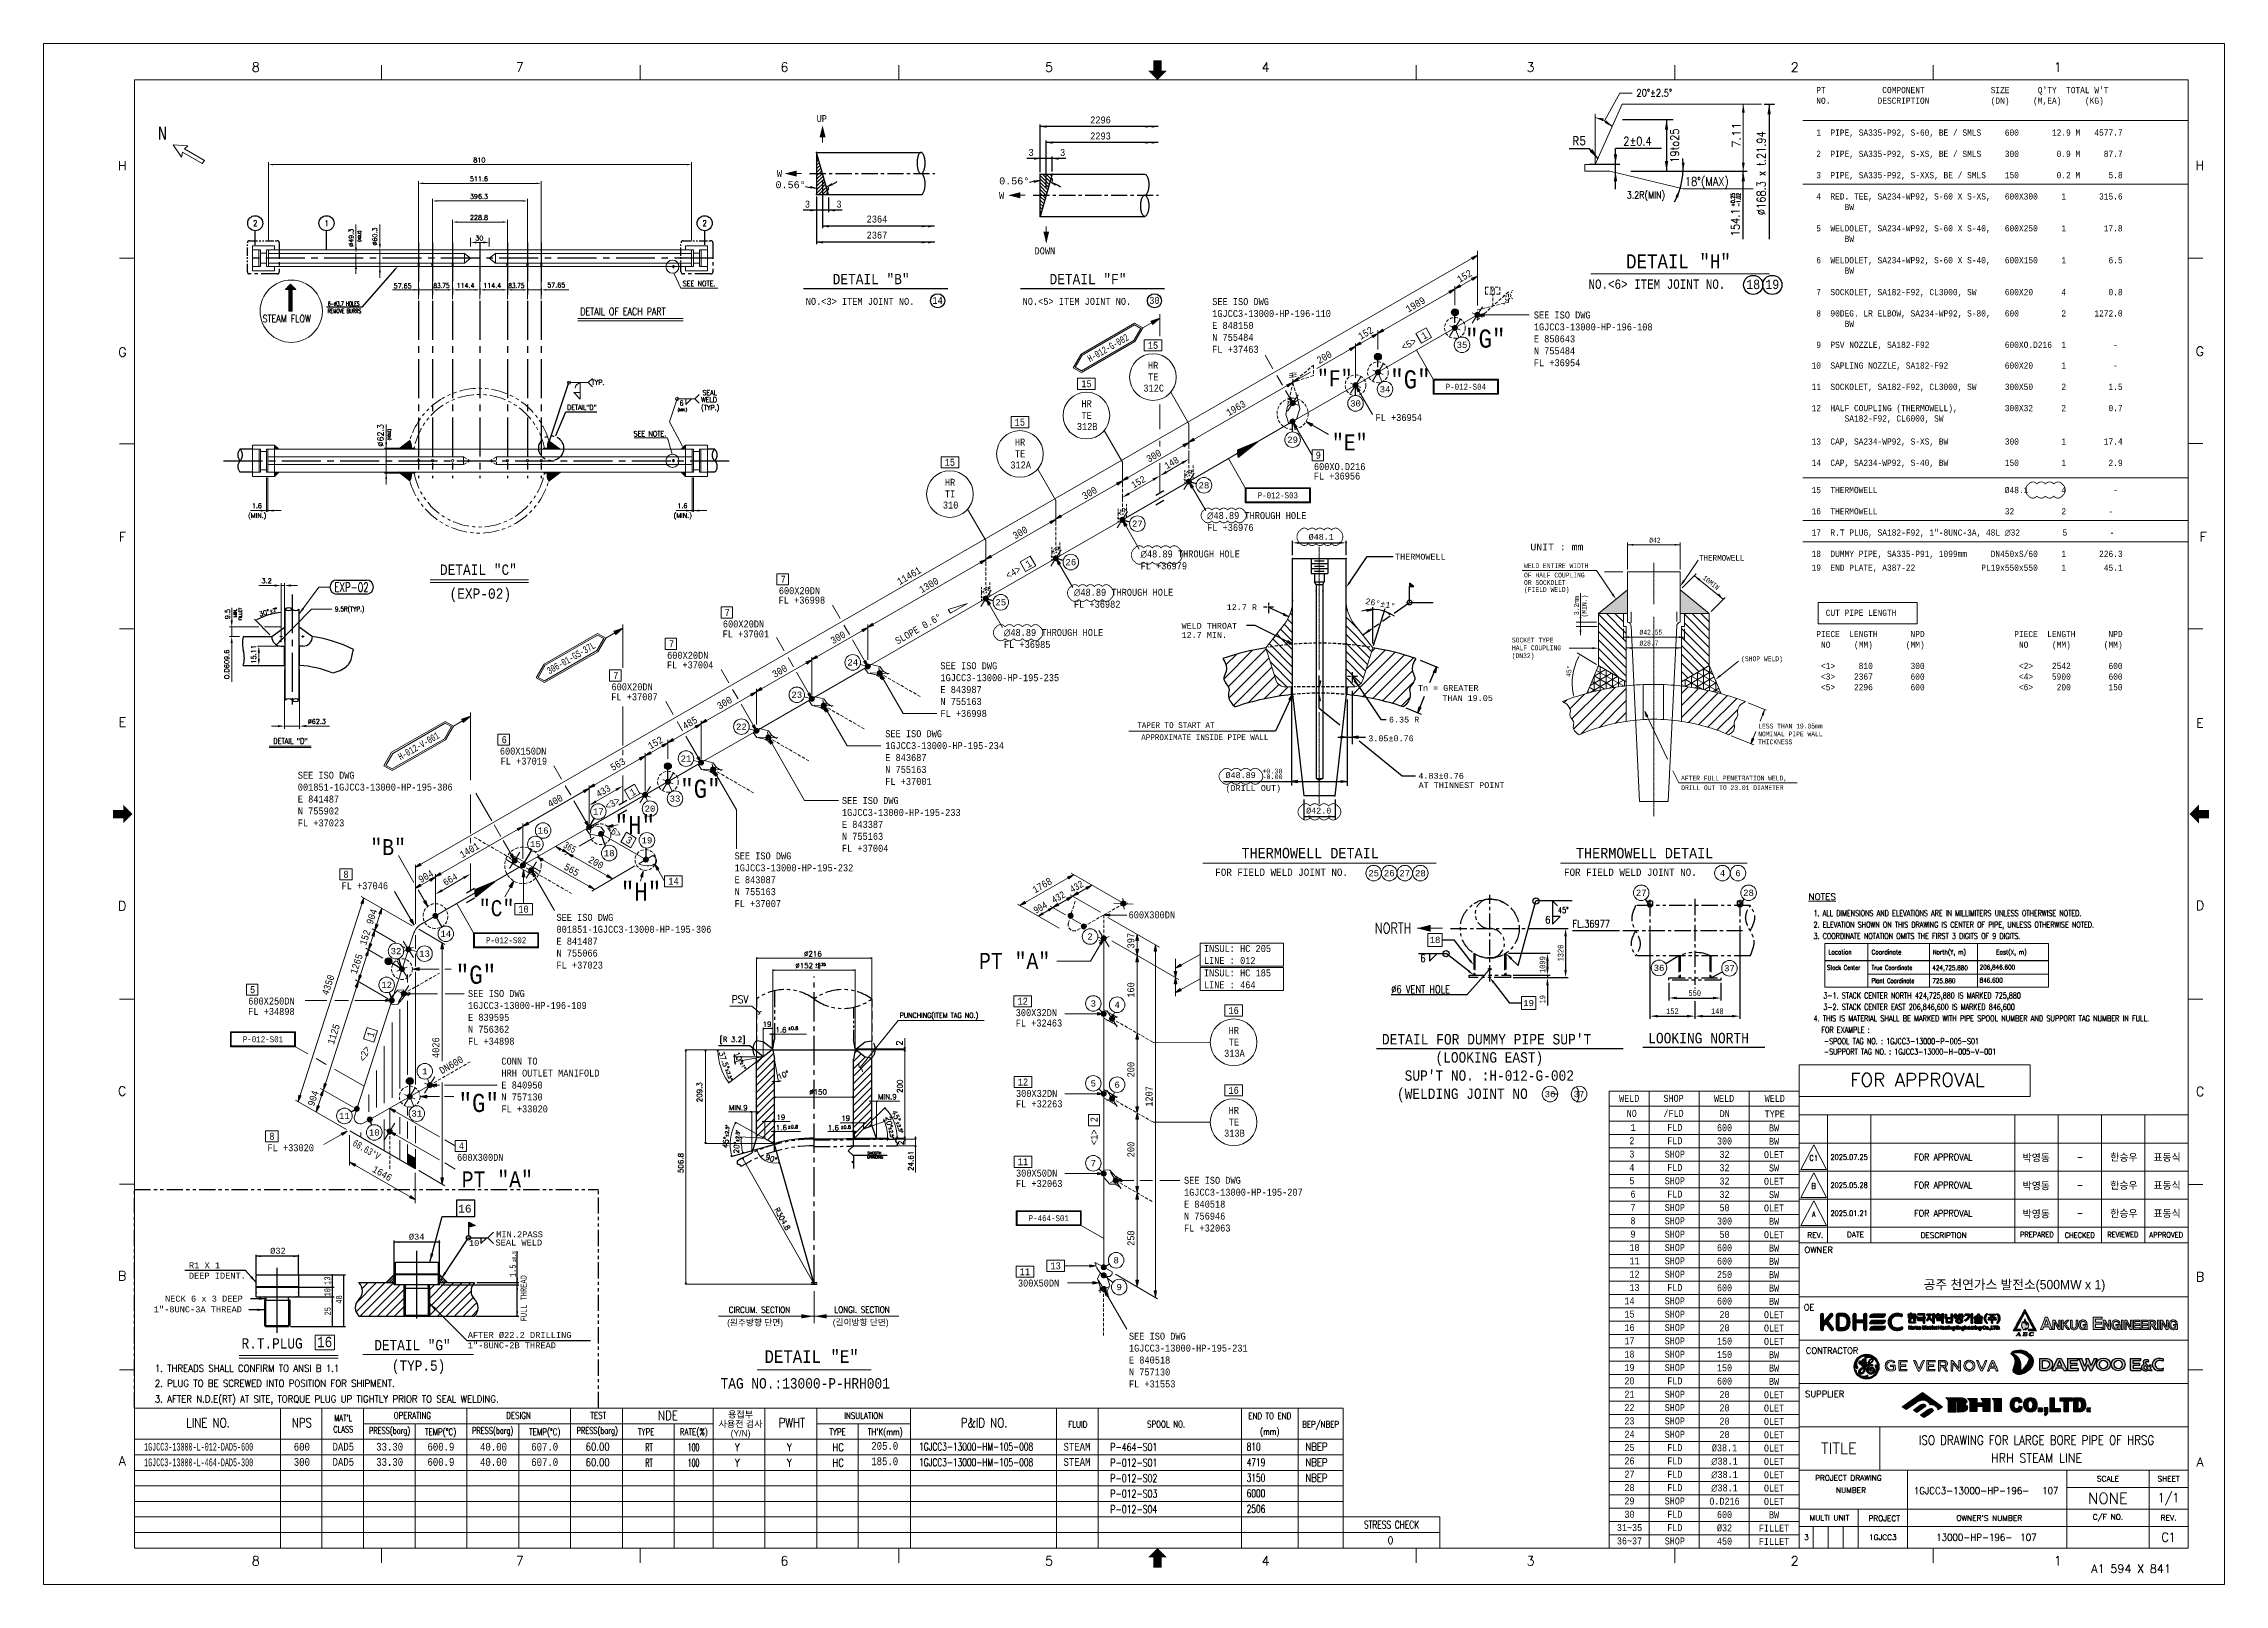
# Model space of a CAD drawing. Extents: x 0 to 841, y 0 to 594.
import ezdxf
from ezdxf.enums import TextEntityAlignment as Align

# ---------------------------------------------------------------- set-up
doc = ezdxf.new("R2010")
doc.units = 0
doc.header["$LTSCALE"] = 5
doc.header["$MEASUREMENT"] = 0
for name, pattern in [('ACAD_ISO09W100', [45, 24, -3, 6, -3, 6, -3]), ('C12', [40, 34, -2, 2, -2]), ('CENTER', [2, 1.25, -0.25, 0.25, -0.25]), ('CENTER2', [1.125, 0.75, -0.125, 0.125, -0.125]), ('CONT', [1, 1, 0]), ('HIDDEN', [0.375, 0.25, -0.125]), ('HIDDEN2', [0.1875, 0.125, -0.0625]), ('PHANTOM', [2.5, 1.25, -0.25, 0.25, -0.25, 0.25, -0.25]), ('PHANTOM2', [1.25, 0.625, -0.125, 0.125, -0.125, 0.125, -0.125])]:
    doc.linetypes.add(name, pattern=pattern)
doc.layers.get('0').update_dxf_attribs({"lineweight": 9})
for name, color, linetype, lineweight in [('03SCHRIF', 7, 'Continuous', 5), ('1', 7, 'Continuous', 9), ('3', 7, 'Continuous', 9), ('4', 7, 'Continuous', 9), ('42', 7, 'Continuous', 9), ('54', 7, 'Continuous', 9), ('AM_5', 3, 'Continuous', 15), ('B', 7, 'Continuous', 9), ('Border', 7, 'Continuous', 0), ('EMB', 7, 'Continuous', 9), ('EQUIPMENT', 7, 'Continuous', 9), ('T-TEXT1', 7, 'Continuous', 9), ('title', 7, 'Continuous', 0)]:
    doc.layers.add(name, color=color, linetype=linetype, lineweight=lineweight)
for name, color, linetype in [('2', 2, 'Continuous'), ('6', 6, 'PHANTOM'), ('7', 7, 'Continuous'), ('8', 2, 'Continuous'), ('CEN2', 1, 'C12'), ('DIM', 4, 'Continuous'), ('DIMS', 7, 'Continuous'), ('doro', 4, 'Continuous'), ('FAB', 2, 'Continuous'), ('GT_1', 7, 'Continuous'), ('L3', 3, 'Continuous'), ('L7', 3, 'Continuous'), ('Layer 1', 7, 'Continuous'), ('MATLIST', 7, 'Continuous'), ('SH', 4, 'Continuous'), ('SUPT', 4, 'Continuous'), ('TEXT', 7, 'Continuous'), ('TITLEBOX', 7, 'Continuous'), ('한국지역난방기술주식회사 CI', 7, 'Continuous')]:
    doc.layers.add(name, color=color, linetype=linetype)
doc.styles.add('HTX1', font='simplex.shx', dxfattribs={"width": 1.02, "bigfont": 'WHGTXT.shx'})
doc.styles.add('MARKING', font='monotxt.shx', dxfattribs={"width": 0.85, "height": 2.6})
doc.styles.add('MONOTXT', font='monotxt.shx')
doc.styles.add('ROMAND', font='romand.shx', dxfattribs={"width": 0.85, "height": 480})
doc.styles.add('ROMANS', font='romans.shx')
doc.styles.get("Standard").update_dxf_attribs({"font": 'txt.shx'})
doc.styles.add('TXT', font='monotxt.shx')
doc.styles.add('돋움', font='')
doc.styles.get('돋움').set_extended_font_data('Dotum')
doc.dimstyles.get("Standard").update_dxf_attribs({"dimtxt": 0.18, "dimasz": 0.18, "dimexe": 0.18, "dimexo": 0.0625, "dimgap": 0.09, "dimtad": 0, "dimtih": 1, "dimtoh": 1, "dimdec": 4, "dimzin": 0, "dimdsep": 46, "dimtxsty": 'Standard', "dimcen": 0.09, "dimadec": 0, "dimazin": 0, "dimtfac": 1, "dimtdec": 4, "dimtofl": 0, "dimtmove": 0, "dimatfit": 0, "dimfxl": 1, "dimtolj": 1, "dimtzin": 0, "dimarcsym": 0})
pattern_1 = [(45, (22.6607, -278.8773), (-0.4419417, 0.4419417), [])]

msp = doc.modelspace()

# ---------------------------------------------------------------- texts
at = {"color": 2, "linetype": 'ByBlock', "style": 'ROMANS'}
for s, p in [('810', (165.71, 548.22)), ('511.6', (164.42, 540.96)), ('396.3', (164.42, 534.17)), ('228.8', (164.42, 526.04)), ('30', (166.48, 518.1)), ('57.65', (134.98, 499.66)), ('114.4', (159.28, 499.8)), ('114.4', (169.54, 499.8)), ('57.65', (194.21, 500.03)), ('(MIN.)', (78.83, 411.19)), ('1.6', (80.29, 414.96)), ('(MIN.)', (242.94, 411.19)), ('1.6', (244.4, 414.96))]:
    msp.add_text(s, height=1.8, dxfattribs=at).set_placement(p)
for s, height, p in [('∅49.3', 1.8, (119.51, 515.66)), ('∅60.3', 1.8, (128.65, 516.13)), ('∅62.3', 2.25, (131.06, 438.65))]:
    msp.add_text(s, height=height, rotation=90, dxfattribs=at).set_placement(p)
for p in [(242.16, 506.62), (242.16, 431.75)]:
    msp.add_text('*', height=2.03).set_placement(p)
at = {"color": 2, "linetype": 'ByBlock', "style": 'ROMANS', "width": 0.9}
for p in [(150.3, 499.8), (179.19, 499.8)]:
    msp.add_text('83.75', height=1.8, dxfattribs=at).set_placement(p)
at = {"color": 2, "style": 'MONOTXT', "width": 0.9}
msp.add_text('45°', height=1.875, rotation=83.80151, dxfattribs=at).set_placement((588.93, 349.77))
at = {"color": 2, "style": 'ROMANS'}
msp.add_text('∅62.3', height=1.818, dxfattribs=at).set_placement((101.84, 331.78))
at = {"color": 2, "linetype": 'Continuous', "style": 'ROMANS', "width": 0.85}
for s, height, p in [('PSV', 3, (265.4, 224.05)), ('PUNCHING(ITEM TAG NO.)', 2, (330.11, 218.39)), ('CIRCUM. SECTION', 2.4024, (264.21, 104.64)), ('LONGI. SECTION', 2.4024, (304.94, 104.73))]:
    msp.add_text(s, height=height, dxfattribs=at).set_placement(p)
at = {"color": 7, "linetype": 'Continuous', "lineweight": 0, "style": 'MONOTXT', "width": 0.833325}
for s, p in [('WELD', (611.48, 187.38)), ('SHOP', (628.58, 187.38)), ('WELD', (648.06, 187.38)), ('WELD', (667.61, 187.38)), (' NO', (611.48, 181.59)), ('   1', (610.04, 176.18)), ('/FLD', (628.58, 181.58)), ('FLD', (629.07, 176.16)), ('600', (648.23, 176.06)), ('DN', (648.32, 181.48)), ('TYPE', (667.61, 181.38)), ('BW', (667.33, 175.97)), ('   2', (609.59, 171.03)), ('FLD', (629.07, 171.02)), ('300', (648.23, 170.92)), ('BW', (667.33, 170.82)), ('   4', (609.59, 160.75)), ('   3', (609.59, 165.89)), ('SHOP', (629.07, 165.87)), ('FLD', (629.07, 160.73)), ('32', (648.23, 165.78)), ('32', (648.23, 160.63)), ('OLET', (667.33, 165.68)), ('SW', (667.33, 160.54)), ('   5', (609.59, 155.6)), ('   6', (610.02, 150.46)), ('SHOP', (629.07, 155.59)), ('FLD', (629.07, 150.45)), ('32', (648.23, 155.49)), ('32', (648.23, 150.35)), ('OLET', (667.33, 155.4)), ('SW', (667.33, 150.25)), ('   7', (610.02, 145.32)), ('SHOP', (629.07, 145.3)), ('50', (648.23, 145.21)), ('OLET', (667.33, 145.11)), ('   8', (610.02, 140.18)), ('   9', (610.02, 135.03)), ('SHOP', (629.07, 140.16)), ('SHOP', (629.07, 135.02)), ('300', (648.23, 140.06)), ('50', (648.23, 134.92)), ('OLET', (667.33, 134.82)), ('BW', (667.33, 139.97)), ('  10', (611.58, 129.89)), ('SHOP', (629.07, 129.87)), ('600', (648.23, 129.78)), ('BW', (667.33, 129.68)), ('  11', (611.58, 124.75)), ('  12', (611.58, 119.6)), ('SHOP', (629.07, 124.73)), ('SHOP', (629.07, 119.59)), ('250', (648.23, 119.49)), ('600', (648.23, 124.63)), ('BW', (667.33, 124.54)), ('BW', (667.33, 119.4)), ('14', (611.58, 109.32)), ('  13', (611.58, 114.46)), ('SHOP', (629.07, 109.3)), ('FLD', (629.07, 114.45)), ('600', (648.23, 114.35)), ('600', (648.23, 109.21)), ('BW', (667.33, 114.25)), ('BW', (667.33, 109.11)), ('15', (611.58, 104.18)), ('SHOP', (629.07, 104.16)), ('20', (648.23, 104.06)), ('OLET', (667.33, 103.97)), ('16', (611.58, 99.03)), ('17', (611.58, 93.89)), ('SHOP', (629.07, 99.02)), ('SHOP', (629.07, 93.87)), ('150', (648.23, 93.78)), ('20', (648.23, 98.92)), ('OLET', (667.33, 98.82)), ('OLET', (667.33, 93.68)), ('18', (611.58, 88.75)), ('19', (611.58, 83.6)), ('SHOP', (629.07, 88.73)), ('SHOP', (629.07, 83.59)), ('150', (648.23, 88.63)), ('150', (648.23, 83.49)), ('BW', (667.33, 88.54)), ('BW', (667.33, 83.4)), ('20', (611.58, 78.46)), ('FLD', (629.07, 78.45)), ('600', (648.23, 78.35)), ('BW', (667.33, 78.25)), ('21', (611.58, 73.32)), ('22', (611.58, 68.18)), ('SHOP', (629.07, 73.3)), ('SHOP', (629.07, 68.16)), ('20', (648.23, 73.21)), ('20', (648.23, 68.06)), ('OLET', (667.33, 73.11)), ('OLET', (667.33, 67.97)), ('23', (611.58, 63.03)), ('24', (611.58, 57.89)), ('SHOP', (629.07, 63.02)), ('SHOP', (629.07, 57.87)), ('20', (648.23, 62.92)), ('20', (648.23, 57.78)), ('OLET', (667.33, 62.82)), ('OLET', (667.33, 57.68)), ('25', (611.58, 52.75)), ('FLD', (629.07, 52.73)), ('%%C38.1', (648.23, 52.63)), ('OLET', (667.33, 52.54)), ('26', (611.58, 47.6)), ('27', (611.58, 42.46)), ('FLD', (629.07, 47.59)), ('FLD', (629.07, 42.45)), ('∅38.1', (648.23, 47.49)), ('∅38.1', (648.23, 42.35)), ('OLET', (667.33, 47.4)), ('OLET', (667.33, 42.25)), ('28', (611.58, 37.32)), ('FLD', (629.07, 37.3)), ('∅38.1', (648.23, 37.21)), ('OLET', (667.33, 37.11)), ('30', (611.58, 27.03)), ('29', (611.58, 32.18)), ('SHOP', (629.07, 32.16)), ('FLD', (629.07, 27.02)), ('O.D216', (648.23, 32.06)), ('600', (648.23, 26.92)), ('OLET', (667.33, 31.97)), ('BW', (667.33, 26.82)), ('31~35', (611.58, 21.89)), ('36~37', (611.58, 16.75)), ('SHOP', (629.07, 16.73)), ('FLD', (629.07, 21.87)), ('%%C32', (648.23, 21.78)), ('450', (648.23, 16.63)), ('FILLET', (667.33, 21.68)), ('FILLET', (667.33, 16.54))]:
    msp.add_text(s, height=2.7, dxfattribs=at).set_placement(p, align=Align.MIDDLE_CENTER)
at = {"color": 7, "lineweight": 0, "style": '돋움'}
for s, p in [('박영동', (768.46, 164.54)), ('한승우', (802.26, 164.73)), ('표동식', (818.89, 164.73)), ('박영동', (768.46, 153.73)), ('한승우', (802.26, 153.92)), ('표동식', (818.89, 153.92)), ('박영동', (768.46, 142.89)), ('한승우', (802.26, 143.08)), ('표동식', (818.89, 143.08))]:
    msp.add_text(s, height=2.8, dxfattribs=at).set_placement(p, align=Align.MIDDLE)
at = {"color": 3, "style": '돋움'}
msp.add_text('공주 천연가스 발전소(500MW x 1)', height=3.5905, dxfattribs=at).set_placement((760.07, 115.28), align=Align.MIDDLE)
at = {"color": 2, "linetype": 'Continuous', "style": '돋움'}
for s, p in [('(원주방향 단면)', (263.62, 99.76)), ('(길이방향 단면)', (304.35, 99.85))]:
    msp.add_text(s, height=2.402, dxfattribs=at).set_placement(p)
at = {"color": 7, "linetype": 'Continuous', "lineweight": 0}
for s, height, style, width, p in [('1GJCC3-13000-L-012-DAD5-600', 3, 'MONOTXT', 0.6, (38.75, 53.05)), ('1GJCC3-13000-L-464-DAD5-300', 3, 'MONOTXT', 0.6, (38.75, 47.05)), ('107', 2.713, 'ROMANS', 0.898609, (770.74, 36.12)), ('107', 2.713, 'ROMANS', 0.898609, (762.31, 18.18))]:
    msp.add_text(s, height=height, dxfattribs=dict(at, style=style, width=width)).set_placement(p, align=Align.MIDDLE_LEFT)
at = {"color": 7, "linetype": 'Continuous', "lineweight": 0, "style": 'MONOTXT', "width": 0.8}
for s, p in [('600', (99.58, 53.05)), ('DAD5', (115.58, 53.05)), ('33.30', (133.45, 53.05)), ('600.9', (153.22, 53.05)), ('40.00', (173.5, 53.05)), ('607.0', (193.24, 53.05)), ('205.0', (324.38, 53.38)), ('STEAM', (398.51, 53.05)), ('300', (99.59, 47.2)), ('DAD5', (115.58, 47.2)), ('33.30', (133.45, 47.2)), ('600.9', (153.22, 47.2)), ('40.00', (173.5, 47.2)), ('607.0', (193.24, 47.12)), ('185.0', (324.36, 47.45)), ('STEAM', (398.51, 47.2))]:
    msp.add_text(s, height=3, dxfattribs=at).set_placement(p, align=Align.MIDDLE)
at = {"layer": '03SCHRIF', "color": 2, "linetype": 'Continuous', "lineweight": 0, "style": 'ROMANS', "width": 0.900003}
for s, p in [('1. THREADS SHALL CONFIRM TO ANSI B 1.1', (42.9, 81.96)), ('2. PLUG TO BE SCREWED INTO POSITION FOR SHIPMENT.', (42.9, 76.11)), ('3. AFTER N.D.E(RT) AT SITE, TORQUE PLUG UP TIGHTLY PRIOR TO SEAL WELDING.', (42.9, 70.14))]:
    msp.add_text(s, height=2.6881, dxfattribs=at).set_placement(p)
at = {"layer": '2', "linetype": 'Continuous', "ltscale": 10, "style": 'ROMANS', "width": 0.85}
for s, height, p in [('20%%D%%P2.5%%D', 2.7846, (621.14, 575.01)), ('2%%P0.4', 3.276, (614.67, 556.39)), ('18%%D(MAX)', 3.276, (641.42, 540.59))]:
    msp.add_text(s, height=height, dxfattribs=at).set_placement(p, align=Align.MIDDLE)
at = {"layer": '2', "linetype": 'Continuous', "style": 'MONOTXT', "width": 0.85}
msp.add_text('R5', height=3.624, dxfattribs=at).set_placement((592.2, 556.54), align=Align.MIDDLE)
at = {"layer": '2', "linetype": 'Continuous', "ltscale": 10, "style": 'ROMANS', "width": 0.85}
for s, p in [('19to25', (629.02, 554.67)), ('%%C168.3 x t.21.94', (662.38, 544.04)), ('154.1', (652.41, 525.07))]:
    msp.add_text(s, height=3.276, rotation=90, dxfattribs=at).set_placement(p, align=Align.MIDDLE)
at = {"layer": '2', "linetype": 'Continuous', "ltscale": 10, "style": 'ROMANS'}
msp.add_text('7.11', height=3.276, rotation=90, dxfattribs=at).set_placement((654.44, 553.83))
at = {"layer": '2', "color": 4, "linetype": 'Continuous', "ltscale": 10, "style": 'ROMANS', "width": 0.85}
msp.add_text('3.2R(MIN)', height=2.654, dxfattribs=at).set_placement((617.9, 535.42), align=Align.MIDDLE)
at = {"layer": '2', "linetype": 'Continuous', "style": 'ROMANS', "width": 0.7}
for s, p in [('+0.25', (652.19, 531.12)), ('-1.02', (654.39, 531.12))]:
    msp.add_text(s, height=1.5, rotation=90, dxfattribs=at).set_placement(p)
at = {"layer": '3', "color": 2, "linetype": 'Continuous', "lineweight": 0, "style": 'TXT'}
for s, rotation, width, p in [('152', 30, 0.851861, (546.03, 501.7)), ('1989', 30, 0.851861, (526.26, 490.25)), ('152', 30, 0.851861, (507.89, 479.74)), ('<5>', 30, 0.851861, (524.58, 475.51)), ('1', 30, 0.851861, (532.22, 479.81)), ('200', 30, 0.851861, (491.95, 470.45)), ('1963', 30, 0.851861, (457.02, 450.33)), ('300', 30, 0.851861, (426.22, 432.42)), ('300', 30, 0.851861, (401.42, 418.12)), ('300', 30, 0.851861, (374.66, 402.82)), ('11461', 30, 0.851861, (330.09, 385.19)), ('1300', 30, 0.851861, (338.59, 382.08)), ('<4>', 30, 0.851861, (372, 387.51)), ('1', 30, 0.851861, (379.63, 391.81)), ('SLOPE 0.6%%D', 30, 0.851861, (329.36, 362.29)), ('300', 30, 0.851861, (304.44, 362.4)), ('300', 30, 0.851861, (281.94, 349.42)), ('300', 30, 0.851861, (260.67, 337.22)), ('485', 30, 0.851861, (247.31, 329.5)), ('152', 30, 0.851861, (234, 321.84)), ('563', 30, 0.851861, (219.51, 313.49)), ('400', 30, 0.851861, (195.38, 299.43)), ('1', 30, 0.851861, (226.98, 303.85)), ('<3>', 30, 0.851861, (217.43, 298.45)), ('365', 330, 0.7, (200.13, 284.24)), ('<6>', 330, 0.851861, (216.68, 290.63)), ('3', 330, 0.851861, (224.24, 286.26)), ('1401', 30, 0.851861, (161.4, 279.89)), ('565', 330, 0.851861, (200.38, 275.83)), ('200', 330, 0.851861, (209.78, 278.63)), ('904', 30, 0.851861, (145.46, 270.3)), ('1768', 30, 0.851861, (382.31, 266.33)), ('432', 30, 0.77, (396.67, 266.51)), ('904', 30, 0.77, (382.67, 258.41)), ('432', 30, 0.77, (389.64, 262.44)), ('904', 72, 0.851861, (126.89, 254.15)), ('152', 72, 0.851861, (124.32, 246.14)), ('397', 90, 0.851861, (420.64, 245.18)), ('1265', 72, 0.851861, (120.7, 234.99)), ('4350', 72, 0.851861, (109.75, 226.91)), ('160', 90, 0.851861, (420.64, 226.17)), ('1125', 72, 0.851861, (111.89, 207.94)), ('1', 72, 0.851861, (127.09, 210.64)), ('4026', 90, 0.851861, (152.59, 202.94)), ('<2>', 72, 0.851861, (124.09, 201.34)), ('DN600', 30, 0.851861, (153.55, 196.62)), ('200', 90, 0.851861, (420.64, 195.46)), ('904', 72, 0.851861, (104.29, 184.15)), ('1207', 90, 0.851861, (427.64, 184.14)), ('2', 90, 0.851861, (406.44, 178.18)), ('68.63%%DV', 330.01183, 0.7, (118.91, 169.34)), ('<1>', 90, 0.851861, (406.44, 169.38)), ('200', 90, 0.851861, (420.64, 164.66)), ('1646', 330.01183, 0.851861, (126.46, 159.27)), ('250', 90, 0.851861, (420.64, 130.51))]:
    msp.add_text(s, height=2.7, rotation=rotation, dxfattribs=dict(at, width=width)).set_placement(p)
at = {"layer": '3', "color": 3, "style": 'ROMAND', "width": 0.8}
for p in [(246.47, 501.49), (227.52, 443.6)]:
    msp.add_text('SEE NOTE.', height=2.032, dxfattribs=at).set_placement(p, align=Align.MIDDLE_LEFT)
at = {"layer": '3', "color": 2, "linetype": 'HIDDEN', "lineweight": 0, "style": 'TXT'}
msp.add_text('M', height=2.1, dxfattribs=at).set_placement((558.82, 498.73), align=Align.MIDDLE_CENTER)
at = {"layer": '3', "color": 2, "linetype": 'Continuous', "lineweight": 0, "style": 'TXT', "width": 0.851861}
for s, p in [('SEE ISO DWG', (450.66, 493.2)), ('1GJCC3-13000-HP-196-110', (450.66, 488.6)), ('SEE ISO DWG', (574.7, 488.03)), ('E 848150', (450.66, 484)), ('N 755484', (450.66, 479.4)), ('1GJCC3-13000-HP-196-108', (574.7, 483.43)), ('E 850643', (574.7, 478.83)), ('15', (425.83, 476.35)), ('HR', (425.88, 468.64)), ('FL +37463', (450.66, 474.8)), ('N 755484', (574.7, 474.23)), ('FL +36954', (574.7, 469.63)), ('15', (400.17, 461.53)), ('312C', (424.12, 459.85)), ('TE', (425.93, 464.14)), ('HR', (400.22, 453.83)), ('15', (374.5, 446.72)), ('312B', (398.46, 445.03)), ('TE', (400.26, 449.33)), ('FL +36954', (513.65, 448.51)), ('HR', (374.56, 439.01)), ('15', (347.5, 431.25)), ('312A', (372.8, 430.21)), ('TE', (374.6, 434.51)), ('600XO.D216', (489.88, 429.58)), ('9', (490.58, 433.98)), ('TI', (347.6, 419.04)), ('HR', (347.56, 423.54)), ('FL +36956', (489.83, 425.94)), ('310', (346.8, 414.75)), ('∅48.89 THROUGH HOLE', (448.69, 410.71)), ('FL +36976', (448.69, 406.11)), ('∅48.89 THROUGH HOLE', (423.03, 395.91)), ('7', (284.22, 386.14)), ('FL +36979', (423.03, 391.31)), ('600X20DN', (283.52, 381.74)), ('FL +36998', (283.47, 378.1)), ('∅48.89 THROUGH HOLE', (397.36, 381.11)), ('FL +36982', (397.36, 376.51)), ('600X20DN', (261.94, 368.92)), ('7', (262.64, 373.32)), ('7', (241.14, 361.24)), ('FL +37001', (261.86, 365.07)), ('∅48.89 THROUGH HOLE', (370.36, 365.61)), ('FL +36985', (370.36, 361.01)), ('FL +37004', (240.37, 353.13)), ('600X20DN', (240.44, 356.84)), ('SEE ISO DWG', (345.84, 352.81)), ('600X20DN', (218.99, 344.67)), ('7', (219.69, 349.07)), ('1GJCC3-13000-HP-195-235', (345.84, 348.21)), ('E 843987', (345.84, 343.61)), ('FL +37007', (218.9, 340.82)), ('N 755163', (345.84, 339.01)), ('FL +36998', (345.84, 334.41)), ('SEE ISO DWG', (324.57, 326.61)), ('600X150DN', (175.94, 319.9)), ('6', (176.64, 324.3)), ('1GJCC3-13000-HP-195-234', (324.57, 322.01)), ('E 843687', (324.57, 317.41)), ('SEE ISO DWG', (98.03, 310.61)), ('FL +37019', (176.25, 316.03)), ('N 755163', (324.57, 312.81)), ('001851-1GJCC3-13000-HP-195-306', (98.03, 306.01)), ('E 841487', (98.03, 301.41)), ('SEE ISO DWG', (307.86, 300.84)), ('FL +37001', (324.57, 308.21)), ('N 755902', (98.03, 296.81)), ('FL +37023', (98.03, 292.21)), ('1GJCC3-13000-HP-195-233', (307.86, 296.24)), ('E 843387', (307.86, 291.64)), ('N 755163', (307.86, 287.04)), ('SEE ISO DWG', (266.47, 279.51)), ('1GJCC3-13000-HP-195-232', (266.47, 274.91)), ('FL +37004', (307.86, 282.44)), ('FL +37046', (114.91, 267.99)), ('8', (115.61, 272.39)), ('14', (240.91, 269.74)), ('E 843087', (266.47, 270.31)), ('10', (183.09, 258.97)), ('N 755163', (266.47, 265.71)), ('FL +37007', (266.47, 261.11)), ('SEE ISO DWG', (197.78, 255.8)), ('001851-1GJCC3-13000-HP-195-306', (197.78, 251.2)), ('600X300DN', (418.42, 256.76)), ('E 841487', (197.78, 246.6)), ('N 755066', (197.78, 242)), ('INSUL: HC 205', (447.47, 243.78)), ('FL +37023', (197.78, 237.4)), ('INSUL: HC 185', (447.47, 234.38)), ('LINE : 012', (447.47, 239.18)), ('5', (79.6, 227.93)), ('SEE ISO DWG', (163.67, 226.44)), ('LINE : 464', (447.47, 229.78)), ('600X250DN', (78.9, 223.53)), ('FL +34898', (78.9, 219.53)), ('1GJCC3-13000-HP-196-109', (163.67, 221.84)), ('E 839595', (163.67, 217.24)), ('300X32DN', (374.88, 219.07)), ('12', (375.58, 223.47)), ('16', (456.94, 219.9)), ('N 756362', (163.67, 212.64)), ('FL +34898', (163.67, 208.04)), ('FL +32463', (374.88, 215.07)), ('TE', (457.04, 207.7)), ('HR', (457, 212.19)), ('CONN TO', (176.54, 200.36)), ('313A', (455.24, 203.4)), ('HRH OUTLET MANIFOLD', (176.54, 195.76)), ('E 840950', (176.54, 191.16)), ('12', (375.69, 192.32)), ('N 757130', (176.54, 186.56)), ('300X32DN', (374.99, 187.92)), ('FL +32263', (374.99, 183.92)), ('16', (456.94, 189.1)), ('FL +33020', (176.54, 181.96)), ('TE', (457.04, 176.9)), ('HR', (457, 181.39)), ('FL +33020', (86.34, 166.98)), ('8', (87.04, 171.38)), ('4', (160.13, 167.67)), ('313B', (455.24, 172.6)), ('600X300DN', (159.43, 163.27)), ('300X50DN', (374.99, 157.19)), ('11', (375.69, 161.59)), ('FL +32063', (374.99, 153.19)), ('SEE ISO DWG', (439.79, 154.43)), ('1GJCC3-13000-HP-195-207', (439.79, 149.83)), ('E 840518', (439.79, 145.23)), ('N 756946', (439.79, 140.63)), ('FL +32063', (439.79, 136.03)), ('11', (376.44, 119.2)), ('13', (388.29, 121.46)), ('300X50DN', (375.74, 114.8)), ('SEE ISO DWG', (418.55, 94.33)), ('1GJCC3-13000-HP-195-231', (418.55, 89.73)), ('E 840518', (418.55, 85.13)), ('N 757130', (418.55, 80.53)), ('FL +31553', (418.55, 75.93))]:
    msp.add_text(s, height=2.7, dxfattribs=at).set_placement(p)
at = {"layer": '3', "color": 2, "style": 'ROMAND', "width": 0.8}
msp.add_text('DETAIL "D"', height=2.182, dxfattribs=at).set_placement((95.2, 324.03, 0), align=Align.CENTER)
at = {"layer": '4', "color": 2, "linetype": 'Continuous', "lineweight": 0}
for s, height, style, width, p in [('N', 5, 'TXT', 0.839996, (44, 557)), ('2. ELEVATION SHOWN ON THIS DRAWING IS CENTER OF PIPE, UNLESS OTHERWISE NOTED.', 2.25, 'ROMANS', 0.8, (682.54, 253.22)), ('1. ALL DIMENSIONS AND ELEVATIONS ARE IN MILLIMITERS UNLESS OTHERWISE NOTED.', 2.25, 'ROMANS', 0.8, (682.54, 257.62)), ('3. COORDINATE NOTATION OMITS THE FIRST 3 DIGITS OF 9 DIGITS.', 2.25, 'ROMANS', 0.8, (682.54, 248.82)), ('3-1. STACK CENTER NORTH 424,725,880 IS MARKED 725,880', 2.25, 'ROMANS', 0.8, (686.35, 225.9)), ('4. THIS IS MATERIAL SHALL BE MARKED WITH PIPE SPOOL NUMBER AND SUPPORT TAG NUMBER IN FULL.', 2.25, 'ROMANS', 0.77, (682.54, 217.07)), ('3-2. STACK CENTER EAST 206,846,600 IS MARKED 846,600', 2.25, 'ROMANS', 0.8, (686.35, 221.5)), ('  FOR EXAMPLE :', 2.25, 'ROMANS', 0.8, (683.14, 212.67)), ('   -SPOOL TAG NO. : 1GJCC3-13000-P-005-S01', 2.25, 'ROMANS', 0.8, (682.54, 208.27)), ('   -SUPPORT TAG NO. : 1GJCC3-13000-H-005-V-001', 2.25, 'ROMANS', 0.8, (682.54, 204.27))]:
    msp.add_text(s, height=height, dxfattribs=dict(at, style=style, width=width)).set_placement(p)
at = {"layer": '4', "color": 2, "style": 'MONOTXT'}
msp.add_text('UNIT : mm', height=2.625, dxfattribs=at).set_placement((573.36, 398.66))
at = {"layer": '4', "color": 2, "style": 'MONOTXT', "width": 0.9}
for s, height, p in [('%%C42', 1.875, (619.19, 401.64)), ('THERMOWELL', 2.25, (638.36, 394.62)), ('WELD ENTIRE WIDTH', 1.875, (570.92, 391.8)), ('OR SOCKOLET', 1.875, (570.91, 385.3)), ('OF HALF COUPLING', 1.875, (570.92, 388.19)), ('(FIELD WELD)', 1.875, (570.91, 382.61)), ('SOCKET TYPE', 1.875, (566.24, 363.13)), ('HALF COUPLING', 1.875, (566.24, 360.12)), ('%%C42.55', 1.875, (615.44, 366.13)), ('%%C28.7', 1.875, (615.44, 361.96)), ('(DN32)', 1.875, (566.18, 357.11)), ('(SHOP WELD)', 1.875, (654.66, 355.91)), ('NOMINAL PIPE WALL', 1.875, (661.23, 326.92)), ('LESS THAN 19.05mm', 1.875, (661.24, 329.97)), ('THICKNESS', 1.875, (661.22, 323.87)), ('AFTER FULL PENETRATION WELD,', 1.875, (631.48, 309.92)), ('DRILL OUT TO 23.01 DIAMETER', 1.875, (631.55, 306.21))]:
    msp.add_text(s, height=height, dxfattribs=at).set_placement(p)
for s, rotation, p in [('10MIN', 321.67625, (639.61, 387.73)), ('3.2mm', 90, (592.05, 373.69)), ('(MIN.)', 90, (595.08, 372.79))]:
    msp.add_text(s, height=1.875, rotation=rotation, dxfattribs=at).set_placement(p)
at = {"layer": '4', "color": 2, "linetype": 'Continuous', "lineweight": 0, "style": 'ROMANS'}
msp.add_text('%%UNOTES', height=2.496, dxfattribs=at).set_placement((685.9, 265.12), align=Align.MIDDLE)
at = {"layer": '42', "color": 3, "linetype": 'Continuous', "lineweight": 0, "style": 'ROMANS'}
for s, height, width, p in [('8', 3.58, 1.001426, (81.81, 584.94)), ('7', 3.58, 1.001426, (183.66, 584.94)), ('6', 3.58, 1.001426, (285.68, 584.94)), ('5', 3.58, 1.001426, (387.74, 584.94)), ('4', 3.58, 1.001426, (471.31, 584.94)), ('3', 3.58, 1.001426, (573.44, 584.94)), ('2', 3.58, 1.001426, (675.29, 584.94)), ('1', 3.58, 1.001426, (776.74, 584.94)), ('H', 3.57, 1.001449, (30.38, 546.95)), ('H', 3.57, 1.001449, (831.54, 547.02)), ('G', 3.57, 1.001449, (30.38, 475.07)), ('G', 3.57, 1.001449, (831.54, 475.39)), ('F', 3.57, 1.001449, (30.39, 403.81)), ('F', 3.57, 1.001449, (832.85, 403.88)), ('E', 3.57, 1.001449, (30.39, 332.41)), ('E', 3.57, 1.001449, (831.55, 332.07)), ('D', 3.57, 1.001449, (30.31, 261.6)), ('D', 3.57, 1.001449, (831.61, 261.75)), ('C', 3.57, 1.001449, (30.31, 190.18)), ('C', 3.57, 1.001449, (831.61, 190.04)), ('B', 3.57, 1.001449, (30.31, 118.97)), ('B', 3.57, 1.001449, (831.61, 118.61)), ('A', 3.57, 1.001449, (30.31, 47.62)), ('A', 3.57, 1.001449, (831.61, 47.19)), ('8', 3.58, 1.001426, (81.81, 9.06)), ('7', 3.58, 1.001426, (183.66, 9.06)), ('6', 3.58, 1.001426, (285.68, 9.06)), ('5', 3.58, 1.001426, (387.74, 9.06)), ('4', 3.58, 1.001426, (471.31, 9.06)), ('3', 3.58, 1.001426, (573.44, 9.06)), ('2', 3.58, 1.001426, (675.29, 9.06)), ('1', 3.58, 1.001426, (776.74, 9.06))]:
    msp.add_text(s, height=height, dxfattribs=dict(at, width=width)).set_placement(p, align=Align.MIDDLE)
at = {"layer": '42', "color": 7, "linetype": 'Continuous', "lineweight": 0, "style": 'ROMANS'}
for s, height, p in [('FOR APPROVAL', 5.1984, (722.6, 194.51)), ('REV.', 2.087, (683.21, 134.65)), ('DATE', 2.087, (698.75, 134.86)), ('DESCRIPTION', 2.0875, (732.71, 134.6)), ('TITLE', 4.209, (692.36, 52.41)), ('PROJECT DRAWING', 2.0875, (695.99, 41.05)), ('NUMBER', 2.087, (697.01, 36.3)), ('NONE', 4.209, (796.1, 33.2)), ('SCALE', 2.087, (796.1, 40.73)), ('SHEET', 2.087, (819.49, 40.73)), ('MULTI UNIT', 2.087, (688.69, 25.65)), ('PROJECT', 2.087, (709.81, 25.46)), ("OWNER'S NUMBER", 2.0875, (750.31, 25.56)), ('C/F NO.', 2.087, (796.1, 25.84)), ('REV.', 2.087, (819.49, 25.69)), ('3', 2.09, (679.81, 18.18)), ('A1 594 X 841', 3.1784, (805.04, 6.05))]:
    msp.add_text(s, height=height, dxfattribs=at).set_placement(p, align=Align.MIDDLE)
for s, height, width, p in [('PREPARED', 2.087, 0.900011, (768.68, 134.86)), ('CHECKED', 2.087, 0.900011, (785.23, 134.64)), ('REVIEWED', 2.087, 0.900011, (801.83, 134.85)), ('APPROVED', 2.087, 0.900011, (818.58, 134.76)), ('C1', 3.507, 0.9, (819.49, 18.18))]:
    msp.add_text(s, height=height, dxfattribs=dict(at, width=width)).set_placement(p, align=Align.MIDDLE)
for s, p in [('OWNER', (684.55, 127.78)), ('OE', (680.84, 105.61)), ('CONTRACTOR', (689.71, 88.91)), ('SUPPLIER', (686.85, 72.21))]:
    msp.add_text(s, height=2.361, dxfattribs=at).set_placement(p, align=Align.CENTER)
at = {"layer": '8', "color": 3, "style": 'ROMANS', "width": 0.85}
for p in [(122.27, 517.61), (133.82, 441.13)]:
    msp.add_text('(HOLE)', height=1.029, rotation=90, dxfattribs=at).set_placement(p)
at = {"layer": '8'}
for s, height, style, width, p in [('STEAM FLOW', 2.799, 'ROMAND', 0.8, (84.46, 486.58)), ('DETAIL OF EACH PART', 2.7994, 'ROMAND', 0.8, (206.96, 489.33)), ('TYP.', 1.964, 'ROMANS', 0.85, (211.39, 462.41))]:
    msp.add_text(s, height=height, dxfattribs=dict(at, style=style, width=width)).set_placement(p)
at = {"layer": '8', "color": 3, "style": 'ROMANS', "width": 0.85}
msp.add_text('(MIN.)', height=1.029, dxfattribs=at).set_placement((244.52, 452.35))
at = {"layer": 'AM_5', "color": 2, "style": 'ROMANS'}
for s, p in [('∅216', (293.21, 242.08)), ('∅152', (289.86, 237.55)), ('19', (277.28, 214.93)), ('1.6', (282.19, 212.78)), ('∅150', (295.25, 188.84)), ('MIN.9', (321.8, 186.98)), ('MIN.9', (264.29, 182.76)), ('1.6', (282.39, 175.09)), ('19', (282.62, 179.08)), ('1.6', (302.42, 175.04)), ('19', (307.62, 178.68))]:
    msp.add_text(s, height=2, dxfattribs=at).set_placement(p)
at = {"layer": 'AM_5', "color": 3, "style": 'ROMANS'}
for s, height, p in [('+0.25', 1, (297.53, 238.52)), ('-0', 1, (297.53, 237.46)), ('±0.8', 1.3, (287, 213.76)), ('±0.8', 1.3, (286.93, 175.77)), ('±0.8', 1.3, (307.29, 175.66))]:
    msp.add_text(s, height=height, dxfattribs=at).set_placement(p)
at = {"layer": 'AM_5', "color": 2, "style": 'ROMANS'}
for s, height, rotation, p in [('37.5°', 2, 288.75, (260.34, 205.01)), ('10°', 2, 292.38609, (266.32, 204.83)), ('2', 2.4, 90, (331.25, 207.68)), ('10°', 2, 21.12255, (283.52, 194.67)), ('200', 2, 90, (331.19, 189.45)), ('209.3', 2, 90, (253.93, 185.88)), ('20°', 2, 280, (324.7, 180.21)), ('45°', 2, 292.5, (327, 182.25)), ('45°', 2, 84.32302, (263.87, 168.1)), ('20°', 2, 87.3275, (268.1, 166.12)), ('2', 2, 90, (331.63, 169.36)), ('506.8', 2, 90, (246.7, 158.59)), ('90°', 2, 340, (278.19, 163.97)), ('24.61', 2, 90, (335.45, 159.41)), ('R304.8', 2, 299.60603, (281.69, 144.57))]:
    msp.add_text(s, height=height, rotation=rotation, dxfattribs=at).set_placement(p)
at = {"layer": 'AM_5', "color": 3, "style": 'ROMANS'}
for s, rotation, p in [('±2.5°', 288.75, (262.93, 198.62)), ('±1°', 292.38609, (268.5, 201.21)), ('±2.5°', 84.32302, (264.01, 172.42)), ('±2.5°', 87.3275, (268.15, 170.46))]:
    msp.add_text(s, height=1.3, rotation=rotation, dxfattribs=at).set_placement(p)
at = {"layer": 'AM_5', "style": 'ROMANS'}
for rotation, p in [(290, (328.64, 178.23)), (280, (325.89, 176.2))]:
    msp.add_text('±2.5°', height=1.3, rotation=rotation, dxfattribs=at).set_placement(p)
at = {"layer": 'B', "color": 2, "linetype": 'Continuous', "lineweight": 0, "style": 'ROMANS'}
for s, height, width, p in [('LINE NO.', 3.6, 0.8, (63.42, 60.52)), ('NPS', 3.6, 0.798604, (99.58, 60.52)), ('CLASS', 2.5, 0.639996, (115.56, 58.54)), ("MAT'L", 2.5, 0.639996, (115.55, 62.88)), ('OPERATING', 2.497, 0.799964, (142.2, 63.88)), ('TEMP(%%dC)', 2.497, 0.799964, (153.09, 57.55)), ('DESIGN', 2.497, 0.799964, (183.15, 63.88)), ('TEMP(%%dC)', 2.497, 0.799964, (193.29, 57.55)), ('TEST', 2.497, 0.799964, (213.91, 63.88)), ('TYPE', 2.497, 0.799964, (232.36, 57.55)), ('NDE', 3.6, 0.798604, (240.77, 63.34)), ('RATE(%)', 2.497, 0.799964, (250.76, 57.55)), ('PWHT', 3.6, 0.798604, (288.56, 60.52)), ('TYPE', 2.497, 0.799964, (306.18, 57.55)), ('INSULATION', 2.497, 0.799964, (316.24, 63.78)), ("TH'K(mm)", 2.497, 0.799964, (324.58, 57.55)), ('P&ID NO.', 3.6, 0.8, (362.7, 60.52)), ('FLUID', 2.497, 0.799964, (398.85, 60.42)), ('SPOOL NO.', 2.497, 0.799964, (432.88, 60.52)), ('END TO END', 2.497, 0.799964, (472.86, 63.7)), ('(mm)', 2.497, 0.799964, (472.86, 57.67)), ('BEP/NBEP', 2.497, 0.799964, (492.46, 60.42))]:
    msp.add_text(s, height=height, dxfattribs=dict(at, width=width)).set_placement(p, align=Align.CENTER)
at = {"layer": 'B', "color": 2, "linetype": 'Continuous', "lineweight": 0, "style": 'ROMANS', "width": 0.640007}
for p in [(125.45, 60.55), (165.22, 60.55), (205.53, 60.55)]:
    msp.add_text('PRESS(barg)', height=2.5, dxfattribs=at).set_placement(p, align=Align.TOP_LEFT)
at = {"layer": 'B', "color": 2, "linetype": 'Continuous', "lineweight": 0, "style": '돋움'}
for s, p in [('사용전 검사', (268.77, 60.61)), ('용접부', (268.77, 64.26)), ('(Y/N)', (268.77, 57.02))]:
    msp.add_text(s, height=2.5, dxfattribs=at).set_placement(p, align=Align.CENTER)
at = {"layer": 'DIM', "color": 2, "style": 'ROMANS'}
for s, height, width, p in [('2', 2.24, 0.85, (81.61, 524.75)), ('1', 2.24, 0.85, (109.1, 524.75)), ('2', 2.24, 0.85, (254.94, 524.75)), ('SEAL ', 1.964, 0.9, (257.5, 459.43))]:
    msp.add_text(s, height=height, dxfattribs=dict(at, width=width)).set_placement(p, align=Align.MIDDLE_CENTER)
for s, height, width, p in [('REMOVE BURRS', 1.6796, 0.6, (109.57, 490.12)), ('6-%%C3.7 HOLES', 1.6796, 0.6, (109.62, 492.88)), ('DETAIL"D"', 1.964, 0.8, (201.91, 452.78)), ('WELD', 1.964, 0.9, (253.55, 455.72)), ('(TYP.)', 1.964, 0.9, (253.55, 452.7))]:
    msp.add_text(s, height=height, dxfattribs=dict(at, width=width)).set_placement(p)
at = {"layer": 'DIM', "color": 2, "style": 'ROMANS', "width": 0.9}
msp.add_text('6', height=1.96, dxfattribs=at).set_placement((246.01, 455.41), align=Align.MIDDLE)
at = {"layer": 'DIM', "color": 2, "linetype": 'ByBlock', "style": 'ROMANS'}
msp.add_text('30°', height=1.818, rotation=15, dxfattribs=at).set_placement((83.36, 373.12))
at = {"layer": 'DIM', "color": 2, "linetype": 'ByBlock', "style": 'ROMANS', "width": 0.8}
msp.add_text('±2°', height=1.455, rotation=15, dxfattribs=at).set_placement((87.41, 374.4))
at = {"layer": 'EMB', "color": 2, "linetype": 'Continuous', "lineweight": 0, "style": 'TXT', "width": 0.875}
for s, p in [(" PT            COMPONENT              SIZE      Q'TY  TOTAL W'T", (681.8, 574.9)), (' NO.          DESCRIPTION             (DN)     (M,EA)     (KG)', (681.8, 570.8)), (' 1  PIPE, SA335-P92, S-60, BE / SMLS     600       12.9 M   4577.7', (681.8, 558.5)), (' 2  PIPE, SA335-P92, S-XS, BE / SMLS     300        0.9 M     87.7', (681.8, 550.3)), (' 3  PIPE, SA335-P92, S-XXS, BE / SMLS    150        0.2 M      5.8', (681.8, 542.1)), (' 4  RED. TEE, SA234-WP92, S-60 X S-XS,   600X300     1       315.6', (681.8, 533.9)), ('       BW', (681.8, 529.8)), (' 5  WELDOLET, SA234-WP92, S-60 X S-40,   600X250     1        17.8', (681.8, 521.6)), ('       BW', (681.8, 517.55)), (' 6  WELDOLET, SA234-WP92, S-60 X S-40,   600X150     1         6.5', (681.8, 509.3)), ('       BW', (681.8, 505.3)), (' 7  SOCKOLET, SA182-F92, CL3000, SW      600X20      4         0.8', (681.8, 497)), (' 8  90DEG. LR ELBOW, SA234-WP92, S-80,   600         2      1272.0', (681.8, 488.8)), ('       BW', (681.8, 484.8)), ('10  SAPLING NOZZLE, SA182-F92            600X20      1          -', (681.8, 468.7)), (' 9  PSV NOZZLE, SA182-F92                600XO.D216  1          -', (681.8, 476.7)), ('11  SOCKOLET, SA182-F92, CL3000, SW      300X50      2         1.5', (681.8, 460.5)), ('12  HALF COUPLING (THERMOWELL),          300X32      2         0.7', (681.8, 452.3)), ('       SA182-F92, CL6000, SW', (681.8, 448.3)), ('13  CAP, SA234-WP92, S-XS, BW            300         1        17.4', (681.8, 439.4)), ('14  CAP, SA234-WP92, S-40, BW            150         1         2.9', (681.8, 431.2)), ('15  THERMOWELL                           %%C48.1       4          -', (681.8, 420.7)), ('16  THERMOWELL                           32          2         -', (681.8, 412.5)), ('17  R.T PLUG, SA182-F92, 1"-8UNC-3A, 48L ∅32         5         -  ', (681.8, 404.3)), ('18  DUMMY PIPE, SA335-P91, 1099mm     DN450xS/60     1       226.3  ', (681.8, 396.1)), ('19  END PLATE, A387-22              PL19x550x550     1        45.1', (681.8, 390.77)), ('   CUT PIPE LENGTH', (681.8, 373.38)), (' PIECE  LENGTH       NPD                   PIECE  LENGTH       NPD', (681.8, 365.18)), ('  NO     (MM)       (MM)                    NO     (MM)       (MM)', (681.8, 361.08)), ('  <1>     810        300                    <2>    2542        600', (681.8, 352.88)), ('  <3>    2367        600                    <4>    5900        600', (681.8, 348.78)), ('  <5>    2296        600                    <6>     200        150', (681.8, 344.68))]:
    msp.add_text(s, height=2.4, dxfattribs=at).set_placement(p)
at = {"layer": 'EMB', "color": 7, "linetype": 'Continuous', "lineweight": 0, "style": 'ROMANS'}
for s, height, width, p in [('C1', 2.087, 0.800022, (682.61, 164.39)), ('2025.07.25', 2.087, 0.800022, (696.28, 164.73)), ('FOR APPROVAL', 2.505, 0.9, (732.61, 164.73)), ('B', 2.09, 0.800022, (682.61, 153.57)), ('2025.05.28', 2.087, 0.800022, (696.28, 153.91)), ('FOR APPROVAL', 2.505, 0.9, (732.61, 153.91)), ('A', 2.09, 0.800022, (682.61, 142.74)), ('2025.01.21', 2.087, 0.800022, (696.28, 143.07)), ('FOR APPROVAL', 2.505, 0.9, (732.61, 143.07)), ('ISO DRAWING FOR LARGE BORE PIPE OF HRSG', 3.5125, 0.825636, (768.56, 55.59)), ('1/1', 3.507, 0.9, (819.49, 33.2))]:
    msp.add_text(s, height=height, dxfattribs=dict(at, width=width)).set_placement(p, align=Align.MIDDLE)
at = {"layer": 'EMB', "color": 7, "linetype": 'Continuous', "lineweight": 0, "style": 'ROMANS', "width": 0.898609}
for s, p in [('1GJCC3-13000-HP-196-', (721.25, 36.12)), ('13000-HP-196-', (729.88, 18.18))]:
    msp.add_text(s, height=2.7125, dxfattribs=at).set_placement(p, align=Align.MIDDLE_LEFT)
at = {"layer": 'EMB', "color": 7, "linetype": 'Continuous', "lineweight": 0, "style": 'ROMANS'}
msp.add_text('1GJCC3', height=2.087, dxfattribs=at).set_placement((709.29, 18.15), align=Align.MIDDLE)
at = {"layer": 'EQUIPMENT', "color": 7, "linetype": 'Continuous', "lineweight": 0, "style": 'ROMANS'}
for s, width, p in [('60.00', 0.8, (209.03, 51.55)), ('RT', 0.6, (232.05, 51.37)), ('Y', 0.8, (266.56, 51.37)), ('Y', 0.8, (286.7, 51.37)), ('HC', 0.8, (304.2, 51.37)), ('1GJCC3-13000-HM-105-008', 0.7, (337.63, 51.55)), ('P-464-S01', 0.73, (411.38, 51.42)), ('810', 0.7, (463.95, 51.55)), ('NBEP', 0.8, (486.59, 51.55)), ('60.00', 0.8, (209.03, 45.55)), ('RT', 0.6, (232.05, 45.37)), ('Y', 0.8, (266.56, 45.37)), ('Y', 0.8, (286.7, 45.37)), ('HC', 0.8, (304.2, 45.37)), ('1GJCC3-13000-HM-105-008', 0.7, (337.63, 45.55)), ('P-012-S01', 0.73, (411.38, 45.42)), ('P-012-S02', 0.73, (411.38, 39.45)), ('4719', 0.7, (463.95, 45.55)), ('3150', 0.7, (463.95, 39.57)), ('NBEP', 0.8, (486.59, 45.55)), ('NBEP', 0.8, (486.59, 39.57)), ('P-012-S03', 0.73, (411.38, 33.48)), ('6000', 0.7, (463.95, 33.6)), ('P-012-S04', 0.73, (411.38, 27.48)), ('2506', 0.7, (463.95, 27.6))]:
    msp.add_text(s, height=3, dxfattribs=dict(at, width=width)).set_placement(p)
at = {"layer": 'EQUIPMENT', "color": 7, "linetype": 'Continuous', "lineweight": 0, "style": 'ROMANS', "width": 0.48}
for p in [(250.64, 51.37), (250.64, 45.37)]:
    msp.add_text('100', height=3, dxfattribs=at).set_placement(p, align=Align.CENTER)
at = {"layer": 'EQUIPMENT', "color": 2, "linetype": 'Continuous', "lineweight": 0, "style": 'ROMANS', "width": 0.7}
msp.add_text('STRESS CHECK', height=3, dxfattribs=at).set_placement((519.81, 22.99), align=Align.MIDDLE_CENTER)
at = {"layer": 'EQUIPMENT', "color": 7, "linetype": 'Continuous', "lineweight": 0, "style": 'ROMANS', "width": 0.7}
msp.add_text('O', height=3, dxfattribs=at).set_placement((519.42, 17.01), align=Align.MIDDLE_CENTER)
at = {"layer": 'FAB', "color": 2, "linetype": 'Continuous', "style": 'TXT'}
for s, height, width, p in [('UP', 2.688, 0.857082, (298.11, 563.77)), ('2296', 2.688, 0.857082, (403.6, 563.23)), ('2293', 2.688, 0.857082, (403.6, 557.05)), ('3', 2.69, 0.857082, (379.8, 550.71)), ('3', 2.69, 0.857082, (391.98, 550.71)), ('W', 2.69, 0.857082, (282.78, 542.61)), ('3', 2.69, 0.857082, (293.55, 530.78)), ('3', 2.69, 0.857082, (305.73, 530.78)), ('W', 2.69, 0.857082, (368.44, 534.15)), ('2364', 2.688, 0.857082, (317.38, 525.02)), ('2367', 2.688, 0.857082, (317.38, 518.84)), ('DOWN', 2.688, 0.857082, (382.14, 512.76)), ('DETAIL "H"', 5.443, 0.857143, (610.27, 507.32)), ('DETAIL "B"', 4, 0.857143, (304.29, 501.22)), ('DETAIL "F"', 4, 0.857143, (387.92, 501.22)), ('NO.<6> ITEM JOINT NO.', 3.6291, 0.8, (595.78, 499.45)), ('NO.<3> ITEM JOINT NO.', 2.6882, 0.857082, (293.92, 493.29)), ('NO.<5> ITEM JOINT NO.', 2.6882, 0.857082, (377.55, 493.29)), ('"G"', 7, 0.857082, (548.17, 476.78)), ('"F"', 6.163, 0.857082, (491.06, 461.94)), ('"G"', 7, 0.857082, (519.3, 461.07)), ('"E"', 6.163, 0.857082, (496.83, 437.19)), ('DETAIL "C"', 4, 0.857143, (152.84, 389.19)), ('(EXP-02)', 4, 0.857143, (156.54, 379.97)), ('"G"', 7, 0.857082, (245.49, 303.24)), ('"H"', 7, 0.857082, (220.2, 289.25)), ('"B"', 6.163, 0.857082, (126.01, 281.15)), ('"H"', 7, 0.857082, (222.59, 263.56)), ('"C"', 6.163, 0.857082, (167.82, 257.61)), ('PT "A"', 6.163, 0.857082, (360.74, 237.3)), ('"G"', 7, 0.857082, (158.93, 231.55)), ('"G"', 7, 0.857082, (160.02, 182.1)), ('PT "A"', 6.163, 0.857082, (161.25, 153.04)), ('R.T.PLUG', 4, 0.849985, (76.35, 90.91, 0)), ('16', 4, 0.849985, (105.43, 91.44)), ('DETAIL "G"', 4, 0.849985, (127.54, 90.24, 0)), ('(TYP.5)', 4, 0.849985, (134.3, 82.33, 0))]:
    msp.add_text(s, height=height, dxfattribs=dict(at, width=width)).set_placement(p)
for p in [(282.25, 538.25), (368.51, 539.73)]:
    msp.add_text('0.56°', height=2.688, rotation=360, dxfattribs=at).set_placement(p)
at = {"layer": 'FAB', "color": 2, "linetype": 'Continuous', "style": 'TXT', "width": 0.857082}
for s, height, p in [('14', 2.688, (344.75, 493.67)), ('30', 2.688, (428.38, 493.67)), ('18', 3.629, (659.27, 499.37)), ('19', 3.629, (666.65, 499.37))]:
    msp.add_text(s, height=height, dxfattribs=at).set_placement(p, align=Align.CENTER)
at = {"layer": 'FAB', "color": 2, "linetype": 'Continuous', "lineweight": 0}
for s, style, p in [('35', 'TXT', (546.99, 477.88)), ('30', 'TXT', (505.92, 455.29)), ('34', 'TXT', (517.31, 460.76)), ('29', 'TXT', (481.66, 441.3)), ('28', 'TXT', (447.46, 423.73)), ('27', 'TXT', (421.8, 408.93)), ('26', 'TXT', (396.14, 394.12)), ('25', 'TXT', (369.13, 378.63)), ('24', 'TXT', (312.03, 355.45)), ('23', 'TXT', (290.46, 342.96)), ('22', 'TXT', (269.1, 330.66)), ('21', 'TXT', (247.73, 318.36)), ('33', 'TXT', (243.5, 302.92)), ('17', 'TXT', (213.91, 297.96)), ('20', 'TXT', (233.84, 299.06)), ('15', 'TXT', (189.66, 285.42)), ('16', 'TXT', (192.64, 290.63)), ('19', 'TXT', (232.66, 286.86)), ('18', 'TXT', (218.11, 281.94)), ('25', 'MONOTXT', (512.93, 274.2)), ('26', 'MONOTXT', (518.93, 274.2)), ('27', 'MONOTXT', (524.93, 274.2)), ('28', 'MONOTXT', (530.93, 274.2)), ('4', 'MONOTXT', (647.43, 274.2)), ('6', 'MONOTXT', (653.43, 274.2)), ('32', 'TXT', (135.89, 244.16)), ('13', 'TXT', (146.89, 243.16)), ('14', 'TXT', (155.11, 250.81)), ('2', 'TXT', (403.57, 249.77)), ('12', 'TXT', (132.28, 231.12)), ('3', 'TXT', (404.8, 223.96)), ('4', 'TXT', (414, 223.45)), ('1', 'TXT', (147, 197.81)), ('5', 'TXT', (404.8, 193.16)), ('6', 'TXT', (414, 192.65)), ('11', 'TXT', (115.99, 180.61)), ('31', 'TXT', (143.92, 181.51)), ('10', 'TXT', (127.51, 174.22)), ('7', 'TXT', (404.8, 162.36)), ('8', 'TXT', (413.62, 124.96)), ('9', 'TXT', (414.79, 114.62))]:
    msp.add_text(s, height=2.4, dxfattribs=dict(at, style=style)).set_placement(p, align=Align.MIDDLE_CENTER)
at = {"layer": 'FAB', "color": 2, "linetype": 'Continuous', "lineweight": 0, "style": 'TXT', "width": 0.869567}
for s, p in [('P-012-S04', (548.47, 461.71)), ('P-012-S03', (475.96, 419.87)), ('P-012-S02', (178.36, 248.33)), ('P-012-S01', (84.58, 210.17)), ('P-464-S01', (387.62, 141.18))]:
    msp.add_text(s, height=2.3, dxfattribs=at).set_placement(p, align=Align.MIDDLE_CENTER)
at = {"layer": 'FAB', "style": 'MONOTXT'}
for s, height, p in [('%%C48.1', 2.25, (487.84, 402.72)), ('THERMOWELL', 2.25, (521.19, 395.06)), ('WELD THROAT', 2.25, (438.83, 368.44)), ('12.7 R', 2.25, (456.23, 375.61)), ('12.7 MIN.', 2.25, (438.83, 364.88)), ('Tn = GREATER', 2.25, (530, 344.47)), ('THAN 19.05', 2.25, (539.43, 340.56)), ('6.35 R', 2.25, (518.81, 332.28)), ('3.05%%P0.76', 2.25, (510.83, 325.05)), ('%%C48.89', 2.25, (455.78, 310.87)), ('+0.38', 1.8, (469.97, 312.67)), ('-0.00', 1.8, (470.03, 310.45)), ('4.83%%P0.76', 2.25, (530.17, 310.59)), ('(DRILL OUT)', 2.25, (455.78, 305.87)), ('AT THINNEST POINT', 2.25, (530.26, 307.01)), ('%%C42.0', 2.25, (486.87, 297.18))]:
    msp.add_text(s, height=height, dxfattribs=at).set_placement(p)
msp.add_text('26%%D%%P1%%D', height=2.25, rotation=350, dxfattribs=at).set_placement((509.58, 378.01))
at = {"layer": 'FAB', "style": 'MONOTXT', "width": 0.9}
for s, p in [('TAPER TO START AT', (436.66, 331.28)), ('APPROXIMATE INSIDE PIPE WALL', (447.82, 326.6))]:
    msp.add_text(s, height=2.25, dxfattribs=at).set_placement(p, align=Align.MIDDLE)
at = {"layer": 'FAB', "linetype": 'Continuous'}
for s, height, style, width, p in [('THERMOWELL DETAIL', 4, 'MONOTXT', 0.9, (461.94, 279.92)), ('THERMOWELL DETAIL', 4, 'MONOTXT', 0.9, (590.94, 279.92)), ('FOR FIELD WELD JOINT NO.', 2.8, 'MONOTXT', 0.88, (451.84, 273.15)), ('FOR FIELD WELD JOINT NO.', 2.8, 'MONOTXT', 0.88, (586.34, 273.15)), ('DETAIL "E"', 4.9, 'TXT', 0.857143, (278, 85.36)), ('TAG NO.:13000-P-HRH001', 4, 'TXT', 0.857143, (261.07, 75.5))]:
    msp.add_text(s, height=height, dxfattribs=dict(at, style=style, width=width)).set_placement(p)
at = {"layer": 'GT_1', "color": 2, "style": 'HTX1'}
for s, width, p in [('3.2', 1.02, (84.01, 385.98)), ('9.5R(TYP.)', 0.8, (112.34, 375.09))]:
    msp.add_text(s, height=1.818, dxfattribs=dict(at, width=width)).set_placement(p)
at = {"layer": 'GT_1', "color": 2, "style": 'HTX1', "width": 1.02}
for s, height, p in [('9.5', 1.818, (71.84, 372.07)), ('MIN.', 1.182, (74.47, 372.82)), ('FILLET', 1.182, (76.43, 371.6)), ('O.D609.6', 1.818, (71.55, 348.98)), ('15.11', 1.818, (81.92, 354.97))]:
    msp.add_text(s, height=height, rotation=90, dxfattribs=at).set_placement(p)
at = {"layer": 'L7', "width": 0.7}
msp.add_text('EXP-02', height=3.504, dxfattribs=at).set_placement((118.72, 384.44), align=Align.MIDDLE)
at = {"layer": 'Layer 1', "color": 2, "ltscale": 50, "style": 'ROMANS'}
for s, height, p in [('[R 3.2]', 2, (260.73, 209.12)), (' GRINDING', 1, (316.92, 164.22)), ('SMOOTH', 1, (317.7, 165.81))]:
    msp.add_text(s, height=height, dxfattribs=at).set_placement(p)
at = {"layer": 'MATLIST', "color": 2, "linetype": 'Continuous', "lineweight": 30, "style": 'TXT'}
for s, height, p in [('16', 3.003, (159.86, 143.35, 0)), ('10 ', 2.31, (164.02, 130.41, 0))]:
    msp.add_text(s, height=height, dxfattribs=at).set_placement(p)
for s, p in [('%%C34', (143.85, 134.06, 0)), ('%%C32', (90.36, 128.6, 0)), ('DEEP IDENT.', (67.02, 119.01)), ('R1 X 1', (62.06, 123.03)), ('NECK 6 x 3 DEEP', (61.83, 110.15, 0)), ('1"-8UNC-3A THREAD', (59.47, 106.06, 0))]:
    msp.add_text(s, height=2.31, dxfattribs=at).set_placement(p, align=Align.MIDDLE_CENTER)
for s, p in [('MIN.2PASS', (174.57, 134.96, 0)), ('SEAL WELD', (174.26, 131.79, 0)), ('AFTER %%C22.2 DRILLING', (163.58, 96.15, 0)), ('1"-8UNC-2B THREAD', (163.58, 92.19, 0))]:
    msp.add_text(s, height=2.31, dxfattribs=at).set_placement(p, align=Align.MIDDLE_LEFT)
at = {"layer": 'MATLIST', "color": 2, "linetype": 'Continuous', "lineweight": 30, "style": 'TXT', "width": 0.8}
for s, height, p in [('%%P0.8', 1.403, (181.42, 126.31, 0)), ('13', 2.337, (109.4, 117.1, 0)), ('1.5', 2.337, (180.95, 120.89, 0)), ('FULL THREAD', 2.3375, (185.11, 110.3, 0)), ('10', 2.337, (109.4, 112.61, 0)), ('48', 2.337, (113.94, 109.83, 0)), ('25', 2.337, (109.54, 105.3, 0))]:
    msp.add_text(s, height=height, rotation=90, dxfattribs=at).set_placement(p, align=Align.MIDDLE)
at = {"layer": 'SUPT', "linetype": 'Continuous', "lineweight": 0, "style": 'TXT', "width": 0.65}
for s, p in [('H-012-G-002', (410.46, 476.69)), ('306-01-GS-37L', (203.4, 357.15)), ('H-012-V-001', (144.61, 323.21))]:
    msp.add_text(s, height=2.7, rotation=30, dxfattribs=at).set_placement(p, align=Align.MIDDLE_CENTER)
at = {"layer": 'SUPT', "color": 2, "linetype": 'Continuous'}
for s, height, style, width, p in [('45%%D', 2.322, 'ROMANS', 0.8, (583.99, 258.81)), ('6', 2.9, 'ROMANS', 0.8, (579.09, 254.77)), ('FL.36977', 2.903, 'ROMANS', 0.8, (589.64, 253.21)), ("DETAIL FOR DUMMY PIPE SUP'T", 4.032, 'TXT', 0.857143, (516.1, 208.16)), ('LOOKING NORTH', 4.032, 'TXT', 0.857143, (618.78, 208.59))]:
    msp.add_text(s, height=height, dxfattribs=dict(at, style=style, width=width)).set_placement(p)
at = {"layer": 'SUPT', "color": 2, "linetype": 'Continuous', "lineweight": 0, "style": 'TXT'}
for s, p in [('27', (616.1, 266.61)), ('28', (657.5, 266.61)), ('18', (536.58, 248.46)), ('36', (622.97, 237.67)), ('37', (650.13, 237.54)), ('19', (572.67, 224.12)), ('36', (580.94, 189.03)), ('37', (592.13, 189.03))]:
    msp.add_text(s, height=2.4, dxfattribs=at).set_placement(p, align=Align.MIDDLE_CENTER)
at = {"layer": 'SUPT', "color": 2, "linetype": 'Continuous', "width": 0.8}
msp.add_text('NORTH', height=4, dxfattribs=at).set_placement((513.36, 250.98))
at = {"layer": 'SUPT', "color": 2}
for s, height, style, width, p in [('6', 2.9, 'ROMANS', 0.8, (530.93, 239.92)), ('%%C6 VENT HOLE', 2.903, 'ROMANS', 0.8, (519.75, 227.97)), ('550', 2.2, 'MARKING', 0.85, (634.31, 226.86))]:
    msp.add_text(s, height=height, dxfattribs=dict(at, style=style, width=width)).set_placement(p)
at = {"layer": 'SUPT', "color": 2, "linetype": 'Continuous', "style": 'TXT', "width": 0.857143}
for s, p in [('(LOOKING EAST)', (557.53, 203.16)), ("SUP'T NO. :H-012-G-002", (557.53, 196.16)), ('(WELDING JOINT NO   ~  )', (557.53, 189.16))]:
    msp.add_text(s, height=4, dxfattribs=at).set_placement(p, align=Align.MIDDLE_CENTER)
at = {"layer": 'SUPT', "color": 2, "char_height": 2.2, "attachment_point": 5, "rotation": 90, "style": 'MARKING'}
for s, insert in [('\\A1;1320', (585.04, 243.38)), ('\\A1;1099', (578.04, 238.94)), ('\\A1;19', (578.04, 225.56))]:
    msp.add_mtext(s, dxfattribs=dict(at, insert=insert))
at = {"layer": 'SUPT', "color": 2, "char_height": 2.2, "attachment_point": 5, "style": 'MARKING'}
for s, insert in [('\\A1;152', (628.14, 220.96)), ('\\A1;148', (645.46, 220.96))]:
    msp.add_mtext(s, dxfattribs=dict(at, insert=insert))
at = {"layer": 'T-TEXT1', "color": 2, "linetype": 'Continuous', "lineweight": 0, "style": 'ROMANS'}
for s, width, p in [('Location', 0.8, (688.29, 243.77)), ('Coordinate', 0.8, (704.95, 243.77)), ('North(Y, m)', 0.8, (728.5, 243.77)), ('East(X, m)', 0.8, (753.01, 243.77)), ('Stack Center', 0.666667, (687.79, 237.79)), ('True Coordinate', 0.666667, (704.95, 237.77)), ('424,725.880', 0.8, (728.38, 237.69)), ('206,846.600', 0.8, (746.6, 237.95)), ('Plant Coordinate', 0.666667, (704.95, 232.72)), ('725.880', 0.8, (728.38, 232.69)), ('846.600', 0.8, (746.6, 232.9))]:
    msp.add_text(s, height=1.8, dxfattribs=dict(at, width=width)).set_placement(p, align=Align.MIDDLE_LEFT)
at = {"layer": 'TEXT', "color": 7, "linetype": 'Continuous', "lineweight": 0}
for p in [(785.3, 164.73), (785.3, 153.92), (785.3, 143.08)]:
    msp.add_text('-', height=2.09, dxfattribs=at).set_placement(p, align=Align.MIDDLE)
at = {"layer": 'TEXT', "style": 'ROMANS', "width": 0.9}
msp.add_text('HRH STEAM LINE', height=3.507, dxfattribs=at).set_placement((768.56, 48.74), align=Align.MIDDLE_CENTER)

# ---------------------------------------------------------------- blocks, each defined once
blk = doc.blocks.new('대우로고')
at = {"ltscale": 0.5}
h = blk.add_hatch(color=162, dxfattribs=at)
edge = h.paths.add_edge_path()
edge.add_spline(control_points=[(412.56, -198.55), (412.48, -198.65), (412.36, -198.83), (412.56, -199.21), (412.99, -199.54), (413.46, -200.15), (413.75, -200.94), (413.72, -201.68), (413.58, -202.37), (413.3, -203.01), (413.09, -203.72), (413.03, -204.31), (413.11, -204.79), (413.46, -205), (413.89, -204.95), (414.46, -204.73), (414.93, -204.45), (415.42, -204.12), (415.34, -203.64), (415.37, -202.95), (415.33, -202.05), (415.1, -200.98), (414.61, -200.21), (414.14, -199.7), (413.69, -199.32), (413.15, -199.01), (412.8, -198.85), (412.56, -198.55), (412.56, -198.55)], knot_values=[0, 0, 0, 0, 0.35477, 0.588247, 1.167996, 1.9969, 2.864521, 3.621546, 4.191481, 4.982473, 5.714295, 6.389706, 6.758917, 7.100017, 7.496384, 8.028336, 8.905714, 9.181042, 9.689368, 10.171474, 11.326793, 12.364417, 13.41739, 14.002468, 14.446357, 15.200659, 15.738576, 15.923665, 15.923665, 15.923665, 15.923665], degree=3, periodic=0)
h = blk.add_hatch(color=162, dxfattribs=at)
edge = h.paths.add_edge_path()
edge.add_spline(control_points=[(413.07, -198.75), (412.94, -198.7), (412.8, -198.64), (412.66, -198.45), (412.89, -198.26), (413.28, -198.2), (413.95, -198.07), (414.69, -197.99), (415.46, -197.98), (416.09, -198.06), (416.66, -198.19), (417.14, -198.43), (417.59, -198.7), (417.94, -199.06), (418.05, -199.57), (418.05, -199.94), (417.98, -200.53), (417.56, -199.8), (417.17, -199.53), (416.63, -199.18), (416.08, -198.86), (415.49, -198.7), (414.95, -198.59), (414.41, -198.59), (413.87, -198.63), (413.39, -198.66), (413.14, -198.73), (413.07, -198.75)], knot_values=[0, 0, 0, 0, 0.908542, 1.107485, 1.447068, 2.517029, 4.009223, 6.105549, 7.663693, 9.301352, 10.425245, 11.711248, 13.011158, 14.010252, 15.046556, 16.431063, 16.939195, 18.230571, 19.608918, 20.979811, 22.446038, 24.047708, 25.19379, 26.214699, 27.734616, 28.950892, 29.509081, 29.509081, 29.509081, 29.509081], degree=3, periodic=0)
h = blk.add_hatch(color=162, dxfattribs=at)
edge = h.paths.add_edge_path()
edge.add_spline(control_points=[(418.02, -198.98), (418.08, -199.15), (418.22, -199.46), (418.21, -200), (418.13, -200.63), (417.91, -201.26), (417.66, -201.83), (417.35, -202.25), (417.07, -202.75), (416.71, -203.18), (416.28, -203.68), (415.86, -204.1), (415.39, -204.46), (415.05, -204.71), (414.71, -204.88), (414.36, -205.05), (414.13, -205.16), (413.75, -205.21), (414.07, -205.33), (414.27, -205.4), (414.6, -205.5), (415, -205.47), (415.44, -205.46), (415.92, -205.33), (416.4, -205.14), (416.89, -204.91), (417.35, -204.62), (417.77, -204.31), (418.2, -203.9), (418.59, -203.44), (418.95, -202.86), (419.17, -202.3), (419.3, -201.73), (419.34, -201.23), (419.27, -200.74), (419.12, -200.3), (418.88, -199.92), (418.66, -199.58), (418.44, -199.34), (418.25, -199.15), (418.16, -199.04), (418.02, -198.98), (418.02, -198.98)], knot_values=[0, 0, 0, 0, 0.527514, 1.020217, 1.583188, 2.422106, 3.00748, 3.442684, 3.988111, 4.725467, 5.114318, 5.978941, 6.492298, 6.887401, 7.235022, 7.654875, 7.98032, 8.182909, 8.356784, 8.628757, 8.97686, 9.340187, 9.831009, 10.289921, 10.809009, 11.39694, 11.905892, 12.449692, 12.959768, 13.664185, 14.251329, 15.009733, 15.46049, 16.011675, 16.491925, 16.948998, 17.394809, 17.818699, 18.167509, 18.396414, 18.582901, 18.678537, 18.678537, 18.678537, 18.678537], degree=3, periodic=0)
h = blk.add_hatch(color=162, dxfattribs=at)
edge = h.paths.add_edge_path()
edge.add_ellipse((459.16, -202.36), major_axis=(1.48, 0.05), ratio=0.960488, start_angle=490.08764, end_angle=600.38202, ccw=False)
edge.add_spline(control_points=[(458.17, -201.3), (458.3, -201.23), (458.57, -201.07), (459.04, -201.04), (459.47, -201.06), (459.82, -201.12), (460.04, -201.18), (460.16, -201.2), (460.17, -201.2)], knot_values=[0, 0, 0, 0, 1.012639, 2.177805, 3.164669, 3.946222, 4.647054, 4.755764, 4.755764, 4.755764, 4.755764], degree=3, periodic=0)
edge.add_line((460.17, -201.2), (460.12, -200.55))
edge.add_spline(control_points=[(460.12, -200.55), (459.99, -200.52), (459.59, -200.43), (459.18, -200.43), (458.91, -200.42)], knot_values=[0, 0, 0, 0, 0.925776, 2.81302, 2.81302, 2.81302, 2.81302], degree=3, periodic=0)
edge.add_ellipse((458.86, -202.36), major_axis=(-2.14, -0.08), ratio=0.900634, start_angle=266.92511, end_angle=447.12557)
edge.add_spline(control_points=[(458.83, -204.29), (458.97, -204.3), (459.3, -204.31), (459.75, -204.28), (460.04, -204.23), (460.16, -204.21)], knot_values=[0, 0, 0, 0, 1.016486, 2.272444, 3.073759, 3.073759, 3.073759, 3.073759], degree=3, periodic=0)
edge.add_line((460.16, -204.21), (460.23, -203.55))
edge.add_spline(control_points=[(460.23, -203.55), (460.19, -203.56), (460.07, -203.6), (459.83, -203.66), (459.48, -203.71), (459.1, -203.72), (458.74, -203.71), (458.56, -203.65), (458.47, -203.62)], knot_values=[0, 0, 0, 0, 0.320529, 0.867507, 1.698392, 2.745675, 3.496896, 4.115636, 4.115636, 4.115636, 4.115636], degree=3, periodic=0)
edge = h.paths.add_edge_path()
edge.add_spline(control_points=[(456.13, -203.63), (456.19, -203.56), (456.31, -203.4), (456.38, -203.08), (456.41, -202.81), (456.4, -202.65), (456.4, -202.62)], knot_values=[0, 0, 0, 0, 0.607354, 1.386825, 2.228034, 2.466254, 2.466254, 2.466254, 2.466254], degree=3, periodic=0)
edge.add_line((456.4, -202.62), (455.74, -202.62))
edge.add_spline(control_points=[(455.74, -202.62), (455.74, -202.69), (455.74, -202.82), (455.73, -203), (455.7, -203.1), (455.69, -203.13)], knot_values=[0, 0, 0, 0, 0.482765, 0.918897, 1.19777, 1.19777, 1.19777, 1.19777], degree=3, periodic=0)
edge.add_line((455.69, -203.13), (454.94, -202.3))
edge.add_spline(control_points=[(454.94, -202.3), (454.88, -202.23), (454.78, -202.09), (454.65, -201.89), (454.63, -201.69), (454.7, -201.54), (454.82, -201.45), (454.97, -201.41), (455.13, -201.42), (455.28, -201.4), (455.43, -201.44), (455.56, -201.48), (455.64, -201.52), (455.67, -201.54), (455.68, -201.54)], knot_values=[0, 0, 0, 0, 0.670909, 1.157377, 1.622868, 1.991554, 2.254501, 2.637679, 3.014331, 3.354599, 3.701373, 4.058559, 4.259119, 4.31359, 4.31359, 4.31359, 4.31359], degree=3, periodic=0)
edge.add_line((455.68, -201.54), (455.61, -200.97))
edge.add_spline(control_points=[(455.61, -200.97), (455.49, -200.93), (455.22, -200.86), (454.81, -200.85), (454.38, -200.91), (454.1, -201.12), (453.94, -201.38), (453.91, -201.64), (453.96, -201.91), (454.03, -202.1), (454.23, -202.27), (454.06, -202.32), (453.86, -202.43), (453.59, -202.65), (453.4, -202.93), (453.35, -203.2), (453.38, -203.48), (453.46, -203.76), (453.64, -203.97), (453.84, -204.12), (454.09, -204.25), (454.38, -204.31), (454.7, -204.32), (455, -204.32), (455.27, -204.25), (455.48, -204.14), (455.61, -204.08), (455.68, -203.97), (455.74, -204.06), (455.82, -204.13), (455.89, -204.21), (455.93, -204.26)], knot_values=[0, 0, 0, 0, 0.82631, 1.94802, 2.841008, 3.699017, 4.299431, 4.863851, 5.456666, 6.1692, 6.482598, 6.643027, 7.178515, 8.211259, 8.930743, 9.495098, 10.061221, 10.830147, 11.443131, 11.966615, 12.549969, 13.364206, 14.00399, 14.751436, 15.393784, 15.965374, 16.322541, 16.482021, 16.599835, 16.932854, 17.323763, 17.323763, 17.323763, 17.323763], degree=3, periodic=0)
edge.add_line((455.93, -204.26), (456.74, -204.26))
edge.add_line((456.74, -204.26), (456.13, -203.63))
edge = h.paths.add_edge_path(flags=16)
edge.add_line((455.33, -203.58), (455.18, -203.7))
edge.add_spline(control_points=[(455.18, -203.7), (455.14, -203.72), (455.05, -203.77), (454.87, -203.81), (454.66, -203.82), (454.46, -203.77), (454.29, -203.71), (454.15, -203.59), (454.07, -203.41), (454.09, -203.19), (454.19, -202.99), (454.3, -202.89), (454.35, -202.85)], knot_values=[0, 0, 0, 0, 0.284755, 0.729577, 1.262477, 1.707943, 2.128407, 2.509501, 2.965986, 3.427459, 3.972455, 4.439718, 4.439718, 4.439718, 4.439718], degree=3, periodic=0)
edge.add_line((454.33, -202.86), (454.52, -202.73))
edge.add_line((454.52, -202.73), (455.33, -203.58))
h.paths.add_polyline_path([(450.69, -202.63), (452.87, -202.63), (452.87, -202.01), (450.69, -202.01), (450.69, -201.07), (453.05, -201.07), (453.05, -200.48), (449.76, -200.48), (449.76, -203.83, 0.414214), (450.15, -204.22), (453.1, -204.22), (453.1, -203.62), (450.69, -203.62)])
edge = h.paths.add_edge_path()
edge.add_ellipse((446.04, -202.35), major_axis=(2.2, 0), ratio=0.898868, start_angle=0, end_angle=360)
edge = h.paths.add_edge_path(flags=16)
edge.add_ellipse((446.04, -202.35), major_axis=(0, -1.35), ratio=0.915654, start_angle=0, end_angle=360)
edge = h.paths.add_edge_path()
edge.add_ellipse((441.39, -202.35), major_axis=(2.2, 0), ratio=0.898868, start_angle=0, end_angle=360)
edge = h.paths.add_edge_path(flags=16)
edge.add_ellipse((441.39, -202.35), major_axis=(0, -1.35), ratio=0.915654, start_angle=0, end_angle=360)
h.paths.add_polyline_path([(436.69, -200.48), (435.74, -200.48), (436.12, -201.48), (435.51, -202.95), (434.59, -200.48), (433.66, -200.48), (435.09, -204.22), (435.71, -204.22), (436.47, -202.42), (437.19, -204.22), (437.79, -204.22), (439.41, -200.48), (438.48, -200.48), (437.54, -202.83)])
h.paths.add_polyline_path([(430.07, -200.48), (430.07, -203.83, 0.414214), (430.46, -204.22), (433.41, -204.22), (433.41, -203.62), (431, -203.62), (431, -202.63), (433.18, -202.63), (433.18, -202.01), (431, -202.01), (431, -201.07), (433.36, -201.07), (433.36, -200.48)])
h.paths.add_polyline_path([(428.1, -200.48), (427.01, -200.48), (425.18, -204.22), (426.19, -204.22), (426.57, -203.38), (428.55, -203.38), (428.92, -204.22), (429.96, -204.22)])
h.paths.add_polyline_path([(428.28, -202.77), (426.84, -202.77), (427.56, -201.16)], flags=16)
h.paths.add_polyline_path([(423.76, -200.48), (421.29, -200.48), (421.29, -203.83, 0.414214), (421.68, -204.22), (423.76, -204.22, 0.883279)])
h.paths.add_polyline_path([(423.19, -203.62), (422.27, -203.62), (422.27, -201.07), (423.14, -201.07, -1)], flags=16)
at = {"color": 162, "ltscale": 0.5}
for p, q in [((425.18, -204.22), (426.19, -204.22)), ((426.57, -203.38), (428.55, -203.38)), ((426.84, -202.77), (428.28, -202.77)), ((427.01, -200.48), (428.1, -200.48)), ((430.07, -200.48), (433.36, -200.48)), ((431, -202.63), (431, -203.62)), ((433.36, -200.48), (433.36, -201.07)), ((433.41, -203.62), (433.41, -204.22)), ((433.66, -200.48), (435.09, -204.22)), ((433.66, -200.48), (434.59, -200.48)), ((435.51, -202.95), (434.59, -200.48)), ((435.09, -204.22), (435.71, -204.22)), ((436.12, -201.48), (435.51, -202.95)), ((435.71, -204.22), (436.47, -202.42)), ((435.74, -200.48), (436.12, -201.48)), ((435.74, -200.48), (436.69, -200.48)), ((436.47, -202.42), (437.19, -204.22)), ((437.54, -202.83), (436.69, -200.48)), ((437.19, -204.22), (437.79, -204.22)), ((438.48, -200.48), (437.54, -202.83)), ((437.79, -204.22), (439.41, -200.48)), ((438.48, -200.48), (439.41, -200.48)), ((449.76, -200.48), (453.05, -200.48)), ((450.69, -202.63), (450.69, -203.62)), ((453.05, -200.48), (453.05, -201.07)), ((453.1, -203.62), (453.1, -204.22)), ((454.52, -202.73), (454.35, -202.85)), ((455.33, -203.58), (454.52, -202.73)), ((455.69, -203.13), (454.94, -202.3)), ((455.18, -203.7), (455.33, -203.58)), ((455.68, -201.54), (455.61, -200.97)), ((456.4, -202.62), (455.74, -202.62)), ((455.93, -204.26), (456.74, -204.26)), ((456.74, -204.26), (456.13, -203.63)), ((460.12, -200.55), (460.17, -201.2)), ((460.16, -204.21), (460.23, -203.55))]:
    blk.add_line(p, q, dxfattribs=at)
for points in [[(421.29, -200.48), (421.29, -203.83, 0.414214), (421.68, -204.22), (423.76, -204.22)], [(422.27, -201.07), (423.19, -201.07, -0.981243), (423.19, -203.62), (422.27, -203.62), (422.27, -201.07)], [(423.76, -200.48, -0.883279), (423.76, -204.22, -0.883279)], [(430.07, -200.48), (430.07, -203.83, 0.414214), (430.46, -204.22), (433.41, -204.22)], [(449.76, -200.48), (449.76, -203.83, 0.414214), (450.15, -204.22), (453.1, -204.22)]]:
    blk.add_lwpolyline(points, format="xyb", dxfattribs=at)
for points in [[(421.29, -200.48), (423.76, -200.48)], [(425.18, -204.22), (427.01, -200.48)], [(426.57, -203.38), (426.19, -204.22)], [(428.28, -202.77), (427.56, -201.16), (426.84, -202.77)], [(428.1, -200.48), (429.96, -204.22)], [(428.92, -204.22), (428.55, -203.38)], [(428.92, -204.22), (429.96, -204.22)], [(431, -202.63), (433.18, -202.63), (433.18, -202.01), (431, -202.01), (431, -201.07), (433.36, -201.07), (433.36, -200.48)], [(433.41, -203.62), (431, -203.62)], [(450.69, -202.63), (452.87, -202.63), (452.87, -202.01), (450.69, -202.01), (450.69, -201.07), (453.05, -201.07), (453.05, -200.48)], [(453.1, -203.62), (450.69, -203.62)]]:
    blk.add_lwpolyline(points, dxfattribs=at)
for centre, major_axis, ratio in [((441.39, -202.35), (2.2, 0), 0.898868), ((441.39, -202.35), (0, -1.35), 0.915654), ((446.04, -202.35), (2.2, 0), 0.898868), ((446.04, -202.35), (0, -1.35), 0.915654)]:
    blk.add_ellipse(centre, major_axis=major_axis, ratio=ratio, dxfattribs=at)
for centre, major_axis, ratio, start_param, end_param in [((458.86, -202.36), (2.14, 0.08), 0.900634, 1.517129, 4.662221), ((459.16, -202.36), (1.48, 0.05), 0.960488, 2.270458, 4.195458)]:
    blk.add_ellipse(centre, major_axis=major_axis, ratio=ratio, start_param=start_param, end_param=end_param, dxfattribs=at)
for points in [[(412.56, -198.55), (412.42, -198.87), (412.51, -199.09), (412.91, -199.5), (413.42, -200.16), (413.7, -200.98), (413.7, -201.74), (413.58, -202.29), (413.31, -203.04), (413.11, -203.74), (413.06, -204.41), (413.16, -204.77), (413.45, -204.96), (413.84, -204.94), (414.34, -204.76), (415.11, -204.33), (415.32, -204.15), (415.36, -203.65), (415.36, -203.16), (415.3, -202.01), (415.05, -201), (414.5, -200.11), (414.1, -199.67), (413.76, -199.39), (413.11, -199), (412.68, -198.69), (412.56, -198.55)], [(413.07, -198.75), (412.73, -198.54), (412.69, -198.47), (412.78, -198.35), (413.23, -198.21), (413.87, -198.1), (414.77, -198), (415.45, -197.99), (416.16, -198.08), (416.63, -198.2), (417.14, -198.44), (417.61, -198.75), (417.9, -199.07), (418.03, -199.51), (418.03, -200.11), (417.99, -200.32), (417.59, -199.92), (417.15, -199.52), (416.65, -199.2), (416.09, -198.89), (415.42, -198.69), (414.93, -198.6), (414.49, -198.6), (413.83, -198.63), (413.3, -198.69), (413.07, -198.75)], [(418.02, -198.98), (418.18, -199.48), (418.2, -199.97), (418.13, -200.53), (417.87, -201.33), (417.62, -201.86), (417.38, -202.23), (417.09, -202.69), (416.63, -203.26), (416.38, -203.56), (415.76, -204.16), (415.35, -204.48), (415.03, -204.71), (414.73, -204.87), (414.35, -205.05), (414.04, -205.17), (413.85, -205.22), (414, -205.3), (414.26, -205.4), (414.6, -205.48), (414.96, -205.48), (415.45, -205.44), (415.89, -205.33), (416.38, -205.15), (416.91, -204.89), (417.34, -204.62), (417.77, -204.29), (418.14, -203.94), (418.6, -203.4), (418.9, -202.9), (419.18, -202.2), (419.28, -201.76), (419.32, -201.21), (419.25, -200.73), (419.1, -200.3), (418.88, -199.91), (418.64, -199.57), (418.4, -199.31), (418.25, -199.14), (418.1, -199.02), (418.02, -198.98)], [(455.61, -200.97), (455.26, -200.89), (454.77, -200.87), (454.39, -200.94), (454.09, -201.16), (453.96, -201.39), (453.93, -201.63), (453.96, -201.89), (454.11, -202.16), (454.19, -202.27), (454.13, -202.3), (453.92, -202.4), (453.58, -202.7), (453.41, -202.96), (453.36, -203.2), (453.38, -203.45), (453.49, -203.77), (453.65, -203.97), (453.84, -204.11), (454.06, -204.23), (454.41, -204.31), (454.69, -204.32), (455.01, -204.31), (455.28, -204.24), (455.51, -204.13), (455.63, -204.04), (455.68, -203.99), (455.72, -204.03), (455.82, -204.13), (455.93, -204.26)], [(454.35, -202.85), (454.21, -202.99), (454.1, -203.2), (454.09, -203.4), (454.17, -203.59), (454.29, -203.7), (454.46, -203.77), (454.65, -203.81), (454.88, -203.8), (455.07, -203.75), (455.18, -203.7)], [(454.94, -202.3), (454.77, -202.07), (454.67, -201.88), (454.65, -201.68), (454.72, -201.54), (454.81, -201.47), (454.97, -201.42), (455.13, -201.41), (455.28, -201.41), (455.43, -201.44), (455.58, -201.49), (455.65, -201.53), (455.68, -201.54)], [(455.74, -202.62), (455.74, -202.83), (455.72, -203.02), (455.69, -203.13)], [(456.13, -203.63), (456.28, -203.41), (456.37, -203.09), (456.4, -202.72), (456.4, -202.62)], [(458.17, -201.3), (458.56, -201.11), (459.07, -201.05), (459.49, -201.07), (459.83, -201.13), (460.13, -201.2), (460.17, -201.2)], [(458.47, -203.62), (458.73, -203.69), (459.05, -203.72), (459.51, -203.7), (459.87, -203.65), (460.1, -203.59), (460.23, -203.55)], [(458.83, -204.29), (459.27, -204.3), (459.81, -204.26), (460.16, -204.21)], [(458.91, -200.42), (459.73, -200.47), (460.12, -200.55)]]:
    blk.add_spline(points, degree=3, dxfattribs=at)
blk = doc.blocks.new('Ankug Logo')
at = {"ltscale": 0.5}
h = blk.add_hatch(color=9, dxfattribs=at)
h.dxf.hatch_style = 1
h.paths.add_polyline_path([(358.41, 93.97), (358.5, 93.8), (358.51, 93.8), (358.56, 93.69), (358.57, 93.69), (358.62, 93.58), (358.63, 93.58), (358.68, 93.46), (358.69, 93.46), (358.74, 93.35), (358.75, 93.35), (358.81, 93.23), (358.81, 93.23), (358.87, 93.12), (358.88, 93.12), (358.93, 93.01), (358.94, 93.01), (358.99, 92.89), (359, 92.89), (359.05, 92.78), (359.06, 92.78), (359.11, 92.66), (359.12, 92.66), (359.17, 92.55), (359.18, 92.55), (359.23, 92.44), (359.24, 92.44), (359.3, 92.32), (359.3, 92.32), (359.36, 92.21), (359.37, 92.21), (359.42, 92.1), (359.43, 92.1), (359.48, 91.98), (359.49, 91.98), (359.54, 91.87), (359.55, 91.87), (359.59, 91.77), (359.6, 91.77), (359.65, 91.66), (359.66, 91.66), (359.72, 91.54), (359.72, 91.54), (359.78, 91.43), (359.79, 91.43), (359.84, 91.32), (359.85, 91.32), (359.9, 91.2), (359.91, 91.2), (359.96, 91.09), (359.97, 91.09), (360.02, 90.97), (360.03, 90.97), (360.08, 90.86), (360.09, 90.86), (360.15, 90.75), (360.15, 90.75), (360.21, 90.63), (360.22, 90.63), (360.27, 90.52), (360.28, 90.52), (360.33, 90.41), (360.34, 90.41), (360.39, 90.29), (360.4, 90.29), (360.45, 90.18), (360.46, 90.18), (360.51, 90.06), (360.52, 90.06), (360.57, 89.95), (360.58, 89.95), (360.64, 89.84), (360.64, 89.84), (360.69, 89.74), (360.7, 89.74), (360.75, 89.63), (360.76, 89.63), (360.81, 89.51), (360.82, 89.51), (360.87, 89.4), (360.88, 89.4), (360.93, 89.28), (360.94, 89.28), (360.99, 89.17), (361, 89.17), (361.06, 89.06), (361.06, 89.06), (361.12, 88.94), (361.13, 88.94), (361.18, 88.83), (361.19, 88.83), (361.24, 88.72), (361.25, 88.72), (361.3, 88.6), (361.31, 88.6), (361.36, 88.49), (361.37, 88.49), (361.42, 88.37), (361.43, 88.37), (361.48, 88.26), (361.49, 88.26), (361.55, 88.15), (361.56, 88.15), (361.61, 88.03), (361.62, 88.03), (361.67, 87.92), (361.68, 87.92), (361.73, 87.8), (361.74, 87.8), (361.79, 87.69), (361.8, 87.69), (361.84, 87.59), (361.85, 87.59), (361.91, 87.48), (361.91, 87.48), (361.97, 87.37), (361.98, 87.37), (361.98, 87.34), (359.58, 87.34), (359.58, 87.84), (361.1, 87.85), (361.04, 87.98), (360.89, 88.27), (360.74, 88.56), (360.59, 88.85), (360.44, 89.14), (360.29, 89.44), (360.14, 89.73), (359.99, 90.02), (359.84, 90.31), (359.69, 90.6), (359.54, 90.89), (359.39, 91.18), (359.23, 91.48), (359.09, 91.77), (358.94, 92.06), (358.79, 92.35), (358.64, 92.64), (358.49, 92.93), (358.44, 93.01), (358.38, 92.88), (358.29, 92.72), (358.21, 92.57), (358.13, 92.42), (358.04, 92.25), (357.96, 92.1), (357.89, 91.96), (357.81, 91.81), (357.72, 91.64), (357.64, 91.49), (357.56, 91.34), (357.48, 91.19), (357.4, 91.03), (357.32, 90.88), (357.24, 90.73), (357.15, 90.56), (357.07, 90.41), (356.99, 90.27), (356.91, 90.12), (356.83, 89.95), (356.75, 89.8), (356.67, 89.65), (356.58, 89.49), (356.5, 89.34), (356.42, 89.19), (356.34, 89.04), (356.26, 88.87), (356.18, 88.72), (356.1, 88.58), (356.01, 88.41), (355.93, 88.26), (355.85, 88.11), (355.78, 87.96), (355.71, 87.84), (357.23, 87.84), (357.23, 87.34), (354.77, 87.34), (354.83, 87.46), (354.93, 87.64), (355.02, 87.81), (355.12, 87.99), (355.22, 88.16), (355.31, 88.34), (355.42, 88.53), (355.51, 88.71), (355.61, 88.88), (355.71, 89.06), (355.8, 89.23), (355.9, 89.41), (356, 89.6), (356.1, 89.77), (356.2, 89.95), (356.29, 90.13), (356.39, 90.3), (356.48, 90.48), (356.58, 90.65), (356.69, 90.84), (356.78, 91.02), (356.88, 91.19), (356.98, 91.37), (357.07, 91.54), (357.17, 91.72), (357.27, 91.91), (357.37, 92.09), (357.47, 92.26), (357.56, 92.44), (357.66, 92.61), (357.75, 92.79), (357.85, 92.96), (357.96, 93.15), (358.05, 93.33), (358.15, 93.51), (358.25, 93.68), (358.34, 93.86)])
h.paths.add_polyline_path([(361.11, 86.89), (361.17, 86.61), (361.12, 86.6), (361.09, 86.64), (361.06, 86.68), (361.01, 86.71), (360.96, 86.75), (360.92, 86.77), (360.83, 86.82), (360.72, 86.84), (360.53, 86.83), (360.37, 86.76), (360.27, 86.68), (360.22, 86.65), (360.2, 86.6), (360.15, 86.56), (360.09, 86.45), (360.06, 86.32), (360.06, 86.12), (360.07, 86.12), (360.08, 86.07), (360.08, 86.07), (360.11, 86.01), (360.12, 86.01), (360.15, 85.97), (360.15, 85.97), (360.22, 85.91), (360.23, 85.91), (360.28, 85.89), (360.31, 85.89), (360.36, 85.87), (360.61, 85.88), (360.77, 85.92), (360.91, 85.99), (361.05, 86.1), (361.06, 86.11), (361.1, 86.1), (361.07, 86.05), (361.01, 85.99), (360.97, 85.97), (360.9, 85.91), (360.73, 85.83), (360.56, 85.79), (360.16, 85.79), (360.04, 85.83), (359.94, 85.88), (359.85, 85.95), (359.79, 86.04), (359.76, 86.13), (359.77, 86.32), (359.82, 86.46), (359.91, 86.59), (359.97, 86.66), (360.01, 86.67), (360.05, 86.72), (360.18, 86.8), (360.38, 86.87), (360.55, 86.89), (360.73, 86.89), (360.97, 86.84), (361.05, 86.88), (361.06, 86.89)])
h.paths.add_polyline_path([(356.71, 86.96), (357.04, 85.9), (357.05, 85.9), (357.05, 85.88), (357.06, 85.88), (357.07, 85.86), (357.1, 85.86), (357.13, 85.84), (357.21, 85.84), (357.2, 85.8), (356.55, 85.8), (356.55, 85.84), (356.74, 85.85), (356.77, 85.88), (356.77, 85.96), (356.7, 86.16), (356.11, 86.15), (355.94, 85.95), (355.92, 85.87), (355.93, 85.87), (355.95, 85.85), (355.99, 85.85), (356.08, 85.83), (356.08, 85.8), (355.62, 85.8), (355.63, 85.84), (355.74, 85.85), (355.84, 85.91), (355.9, 85.97), (355.92, 86.01), (355.98, 86.07), (355.99, 86.11), (356.06, 86.17), (356.07, 86.2), (356.13, 86.26), (356.15, 86.3), (356.21, 86.36), (356.23, 86.39), (356.29, 86.46), (356.31, 86.49), (356.37, 86.55), (356.4, 86.6), (356.48, 86.69), (356.5, 86.73), (356.56, 86.79), (356.58, 86.82), (356.64, 86.89), (356.66, 86.92), (356.7, 86.96)])
h.paths.add_polyline_path([(359.16, 86.87), (359.24, 86.62), (359.21, 86.6), (359.14, 86.68), (359.01, 86.76), (358.88, 86.81), (358.77, 86.82), (358.45, 86.82), (358.39, 86.78), (358.35, 86.72), (358.27, 86.37), (358.65, 86.38), (358.73, 86.42), (358.78, 86.48), (358.81, 86.56), (358.88, 86.56), (358.78, 86.13), (358.71, 86.13), (358.7, 86.26), (358.66, 86.31), (358.6, 86.32), (358.25, 86.32), (358.17, 85.89), (358.17, 85.89), (358.2, 85.86), (358.22, 85.86), (358.28, 85.84), (358.62, 85.85), (358.83, 85.91), (358.95, 85.97), (359.1, 86.07), (359.15, 86.07), (359.13, 86.03), (359.08, 85.98), (359.05, 85.94), (359.02, 85.91), (358.99, 85.87), (358.96, 85.85), (358.94, 85.81), (357.7, 85.81), (357.7, 85.84), (357.87, 85.86), (357.92, 85.9), (358.12, 86.72), (358.11, 86.81), (358.06, 86.82), (357.94, 86.82), (357.95, 86.87)])
h.paths.add_polyline_path([(356.55, 86.68), (356.51, 86.65), (356.48, 86.6), (356.4, 86.51), (356.37, 86.46), (356.29, 86.38), (356.27, 86.33), (356.21, 86.28), (356.19, 86.24), (356.16, 86.2), (356.69, 86.21)], flags=16)
h = blk.add_hatch(color=20)
h.dxf.hatch_style = 1
h.paths.add_polyline_path([(363.28, 87.76), (363.49, 88.34), (363.74, 88.98), (364.16, 90.13), (364.35, 90.63), (364.69, 91.56), (365.43, 91.56), (366.85, 87.76), (366.18, 87.76), (365.85, 88.63), (364.28, 88.63), (364.24, 88.52), (364.09, 88.16), (363.95, 87.76)])
h.paths.add_polyline_path([(379.55, 87.76), (379.55, 91.56), (382.23, 91.56), (382.23, 90.96), (380.2, 90.96), (380.2, 90.01), (382.12, 90.01), (382.12, 89.42), (380.2, 89.42), (380.2, 88.36), (382.26, 88.36), (382.26, 87.76)])
h.paths.add_polyline_path([(372.49, 90.67), (372.49, 88.54), (372.52, 88.4), (372.57, 88.26), (372.61, 88.2), (372.62, 88.16), (372.68, 88.09), (372.7, 88.05), (372.81, 87.96), (372.96, 87.85), (373.14, 87.76), (373.38, 87.7), (373.75, 87.69), (373.95, 87.73), (374.09, 87.77), (374.25, 87.85), (374.38, 87.95), (374.43, 87.97), (374.57, 88.13), (374.65, 88.28), (374.72, 88.48), (374.72, 90.67), (374.23, 90.67), (374.23, 88.66), (374.19, 88.52), (374.09, 88.35), (374.01, 88.26), (373.87, 88.18), (373.71, 88.13), (373.51, 88.14), (373.46, 88.14), (373.39, 88.17), (373.37, 88.17), (373.32, 88.2), (373.3, 88.2), (373.25, 88.25), (373.23, 88.25), (373.15, 88.33), (373.14, 88.33), (373.08, 88.43), (373.07, 88.43), (373.04, 88.51), (373.03, 88.51), (373.03, 88.56), (373.02, 88.56), (373.01, 88.63), (373, 88.63), (372.99, 90.67)])
h.paths.add_polyline_path([(367.1, 90.67), (367.1, 87.78), (367.59, 87.78), (367.59, 89.9), (367.61, 89.9), (367.64, 89.83), (367.79, 89.57), (367.83, 89.48), (367.98, 89.23), (368.13, 88.96), (368.28, 88.7), (368.4, 88.48), (368.55, 88.22), (368.6, 88.13), (368.74, 87.88), (368.79, 87.79), (369.37, 87.78), (369.37, 90.67), (368.88, 90.67), (368.88, 88.55), (368.86, 88.6), (368.85, 88.6), (368.81, 88.68), (368.81, 88.68), (368.78, 88.74), (368.77, 88.74), (368.74, 88.8), (368.74, 88.8), (368.71, 88.86), (368.7, 88.86), (368.67, 88.92), (368.67, 88.92), (368.64, 88.98), (368.63, 88.98), (368.6, 89.04), (368.6, 89.04), (368.57, 89.1), (368.56, 89.1), (368.53, 89.17), (368.53, 89.17), (368.5, 89.23), (368.49, 89.23), (368.46, 89.29), (368.46, 89.29), (368.42, 89.37), (368.41, 89.37), (368.39, 89.43), (368.38, 89.43), (368.35, 89.49), (368.34, 89.49), (368.32, 89.55), (368.31, 89.55), (368.28, 89.61), (368.27, 89.61), (368.25, 89.67), (368.24, 89.67), (368.21, 89.73), (368.2, 89.73), (368.18, 89.8), (368.17, 89.8), (368.14, 89.86), (368.13, 89.86), (368.1, 89.92), (368.1, 89.92), (368.07, 89.98), (368.06, 89.98), (368.03, 90.06), (368.02, 90.06), (367.99, 90.12), (367.98, 90.12), (367.96, 90.18), (367.95, 90.18), (367.92, 90.24), (367.91, 90.24), (367.89, 90.3), (367.88, 90.3), (367.85, 90.37), (367.84, 90.37), (367.82, 90.43), (367.81, 90.43), (367.78, 90.49), (367.77, 90.49), (367.75, 90.55), (367.74, 90.55), (367.71, 90.61), (367.7, 90.61), (367.68, 90.67)])
h.paths.add_polyline_path([(369.77, 87.78), (369.77, 90.67), (370.27, 90.67), (370.28, 89.44), (370.34, 89.49), (370.36, 89.52), (370.44, 89.6), (370.46, 89.64), (370.55, 89.72), (370.57, 89.75), (370.66, 89.84), (370.68, 89.88), (370.77, 89.95), (370.78, 89.99), (370.88, 90.08), (370.9, 90.11), (370.99, 90.19), (371, 90.23), (371.09, 90.3), (371.12, 90.35), (371.2, 90.43), (371.22, 90.46), (371.31, 90.54), (371.34, 90.58), (371.41, 90.65), (371.41, 90.67), (372.05, 90.67), (371.99, 90.6), (371.93, 90.55), (371.91, 90.51), (371.82, 90.43), (371.79, 90.38), (371.71, 90.31), (371.69, 90.27), (371.61, 90.2), (371.58, 90.16), (371.49, 90.08), (371.47, 90.03), (371.39, 89.96), (371.36, 89.92), (371.28, 89.85), (371.27, 89.81), (371.17, 89.73), (371.15, 89.69), (371.06, 89.61), (371.05, 89.58), (370.96, 89.5), (370.94, 89.46), (370.91, 89.44), (370.92, 89.39), (370.93, 89.39), (371.02, 89.28), (371.03, 89.28), (371.05, 89.24), (371.06, 89.24), (371.21, 89.04), (371.22, 89.04), (371.25, 89), (371.26, 89), (371.27, 88.96), (371.28, 88.96), (371.44, 88.76), (371.45, 88.76), (371.47, 88.73), (371.48, 88.73), (371.63, 88.53), (371.64, 88.53), (371.67, 88.48), (371.68, 88.48), (371.7, 88.44), (371.71, 88.44), (371.74, 88.4), (371.75, 88.4), (371.85, 88.26), (371.86, 88.26), (371.94, 88.15), (371.95, 88.15), (371.97, 88.12), (371.98, 88.12), (372.05, 88.01), (372.06, 88.01), (372.09, 87.97), (372.1, 87.97), (372.12, 87.92), (372.13, 87.92), (372.16, 87.88), (372.17, 87.88), (372.24, 87.78), (371.63, 87.79), (371.49, 87.97), (371.39, 88.08), (371.37, 88.12), (371.3, 88.19), (371.28, 88.22), (371.26, 88.24), (371.24, 88.27), (371.17, 88.34), (371.15, 88.38), (371.12, 88.4), (371.09, 88.45), (371.03, 88.51), (371, 88.55), (370.94, 88.61), (370.92, 88.66), (370.85, 88.73), (370.83, 88.76), (370.76, 88.83), (370.74, 88.87), (370.67, 88.94), (370.65, 88.97), (370.62, 89), (370.59, 89.04), (370.57, 89.07), (370.54, 89.06), (370.46, 88.96), (370.3, 88.82), (370.29, 88.78), (370.27, 88.77), (370.27, 87.78)])
h.paths.add_polyline_path([(382.6, 90.67), (382.6, 87.78), (383.1, 87.78), (383.1, 89.9), (383.19, 89.74), (383.24, 89.66), (383.39, 89.4), (383.53, 89.14), (383.58, 89.05), (383.73, 88.8), (383.77, 88.71), (383.92, 88.46), (384.07, 88.19), (384.11, 88.11), (384.26, 87.85), (384.29, 87.79), (384.88, 87.78), (384.88, 90.67), (384.38, 90.67), (384.38, 88.55), (384.37, 88.57), (384.37, 88.57), (384.33, 88.65), (384.32, 88.65), (384.3, 88.71), (384.29, 88.71), (384.26, 88.77), (384.25, 88.77), (384.23, 88.83), (384.22, 88.83), (384.19, 88.89), (384.18, 88.89), (384.16, 88.96), (384.15, 88.96), (384.12, 89.02), (384.11, 89.02), (384.09, 89.08), (384.08, 89.08), (384.05, 89.14), (384.04, 89.14), (384.02, 89.2), (384.01, 89.2), (383.98, 89.26), (383.97, 89.26), (383.94, 89.34), (383.93, 89.34), (383.9, 89.4), (383.89, 89.4), (383.87, 89.46), (383.86, 89.46), (383.83, 89.52), (383.82, 89.52), (383.8, 89.59), (383.79, 89.59), (383.76, 89.65), (383.75, 89.65), (383.73, 89.71), (383.72, 89.71), (383.69, 89.77), (383.68, 89.77), (383.66, 89.83), (383.65, 89.83), (383.62, 89.89), (383.61, 89.89), (383.58, 89.97), (383.57, 89.97), (383.54, 90.03), (383.53, 90.03), (383.51, 90.09), (383.5, 90.09), (383.47, 90.16), (383.46, 90.16), (383.44, 90.22), (383.43, 90.22), (383.4, 90.28), (383.39, 90.28), (383.37, 90.34), (383.36, 90.34), (383.33, 90.4), (383.32, 90.4), (383.3, 90.46), (383.29, 90.46), (383.26, 90.52), (383.25, 90.52), (383.23, 90.58), (383.22, 90.58), (383.18, 90.67)])
h.paths.add_polyline_path([(388.26, 87.78), (388.26, 90.66), (388.75, 90.66), (388.75, 87.78)])
h.paths.add_polyline_path([(389.23, 87.78), (389.23, 90.67), (389.8, 90.67), (389.82, 90.63), (389.83, 90.63), (389.86, 90.57), (389.87, 90.57), (389.9, 90.49), (389.91, 90.49), (389.94, 90.43), (389.94, 90.43), (389.97, 90.37), (389.98, 90.37), (390.01, 90.3), (390.01, 90.3), (390.04, 90.24), (390.05, 90.24), (390.08, 90.18), (390.08, 90.18), (390.11, 90.12), (390.12, 90.12), (390.15, 90.06), (390.15, 90.06), (390.18, 90), (390.19, 90), (390.22, 89.94), (390.22, 89.94), (390.25, 89.88), (390.26, 89.88), (390.29, 89.8), (390.3, 89.8), (390.33, 89.73), (390.34, 89.73), (390.36, 89.67), (390.37, 89.67), (390.4, 89.61), (390.41, 89.61), (390.43, 89.55), (390.44, 89.55), (390.47, 89.49), (390.48, 89.49), (390.5, 89.43), (390.51, 89.43), (390.54, 89.37), (390.55, 89.37), (390.57, 89.31), (390.58, 89.31), (390.61, 89.24), (390.62, 89.24), (390.64, 89.18), (390.65, 89.18), (390.69, 89.1), (390.7, 89.1), (390.72, 89.04), (390.73, 89.04), (390.76, 88.98), (390.77, 88.98), (390.79, 88.92), (390.8, 88.92), (390.83, 88.86), (390.84, 88.86), (390.86, 88.8), (390.87, 88.8), (390.9, 88.74), (390.91, 88.74), (390.93, 88.68), (390.94, 88.68), (390.97, 88.61), (390.98, 88.61), (391, 88.55), (391.01, 90.67), (391.5, 90.67), (391.5, 87.78), (390.92, 87.79), (390.86, 87.9), (390.71, 88.16), (390.57, 88.42), (390.42, 88.68), (390.37, 88.76), (390.22, 89.02), (390.18, 89.1), (390.03, 89.37), (389.88, 89.62), (389.84, 89.71), (389.73, 89.9), (389.73, 87.78)])
h.paths.add_polyline_path([(399.34, 87.78), (399.34, 90.66), (399.84, 90.66), (399.84, 87.78)])
h.paths.add_polyline_path([(400.3, 90.67), (400.3, 87.78), (400.8, 87.78), (400.8, 89.9), (400.9, 89.74), (400.94, 89.66), (401.09, 89.4), (401.13, 89.31), (401.28, 89.06), (401.43, 88.8), (401.48, 88.71), (401.63, 88.46), (401.67, 88.37), (401.82, 88.12), (401.97, 87.85), (401.99, 87.79), (402.59, 87.78), (402.59, 90.67), (402.09, 90.67), (402.09, 88.55), (402.08, 88.57), (402.07, 88.57), (402.05, 88.63), (402.04, 88.63), (402.01, 88.69), (402, 88.69), (401.97, 88.77), (401.96, 88.77), (401.93, 88.83), (401.92, 88.83), (401.9, 88.89), (401.89, 88.89), (401.86, 88.96), (401.85, 88.96), (401.83, 89.02), (401.82, 89.02), (401.79, 89.08), (401.78, 89.08), (401.76, 89.14), (401.75, 89.14), (401.72, 89.2), (401.71, 89.2), (401.69, 89.26), (401.68, 89.26), (401.65, 89.32), (401.64, 89.32), (401.62, 89.38), (401.61, 89.38), (401.57, 89.46), (401.56, 89.46), (401.54, 89.52), (401.53, 89.52), (401.5, 89.59), (401.49, 89.59), (401.47, 89.65), (401.46, 89.65), (401.43, 89.71), (401.42, 89.71), (401.4, 89.77), (401.39, 89.77), (401.36, 89.83), (401.35, 89.83), (401.33, 89.89), (401.32, 89.89), (401.29, 89.95), (401.28, 89.95), (401.26, 90.02), (401.25, 90.02), (401.21, 90.09), (401.21, 90.09), (401.18, 90.16), (401.17, 90.16), (401.14, 90.22), (401.13, 90.22), (401.11, 90.28), (401.1, 90.28), (401.07, 90.34), (401.06, 90.34), (401.04, 90.4), (401.03, 90.4), (401, 90.46), (400.99, 90.46), (400.97, 90.52), (400.96, 90.52), (400.93, 90.58), (400.92, 90.58), (400.88, 90.67)])
h.paths.add_polyline_path([(364.52, 89.24), (364.57, 89.37), (364.67, 89.68), (365.01, 90.6), (365.05, 90.75), (365.08, 90.78), (365.22, 90.35), (365.5, 89.56), (365.6, 89.24)], flags=16)
h.paths.add_polyline_path([(391.9, 87.78), (391.9, 90.67), (393.93, 90.67), (393.93, 90.22), (392.4, 90.22), (392.4, 89.49), (393.86, 89.49), (393.86, 89.04), (392.4, 89.04), (392.4, 88.24), (393.96, 88.24), (393.96, 87.78)])
h.paths.add_polyline_path([(394.28, 87.78), (394.28, 90.67), (396.31, 90.67), (396.31, 90.22), (394.77, 90.22), (394.77, 89.49), (396.23, 89.49), (396.23, 89.04), (394.77, 89.04), (394.77, 88.24), (396.35, 88.24), (396.35, 87.78)])
h.paths.add_polyline_path([(396.66, 90.67), (396.66, 87.78), (397.15, 87.78), (397.15, 88.9), (397.68, 88.9), (397.8, 88.72), (397.9, 88.58), (398, 88.4), (398.1, 88.26), (398.22, 88.06), (398.39, 87.79), (399.01, 87.78), (398.8, 88.12), (398.79, 88.12), (398.23, 88.96), (398.38, 89.02), (398.52, 89.1), (398.6, 89.19), (398.69, 89.31), (398.76, 89.44), (398.81, 89.62), (398.81, 89.96), (398.77, 90.12), (398.69, 90.27), (398.6, 90.38), (398.46, 90.5), (398.32, 90.58), (398.15, 90.64), (397.92, 90.67)])
h.paths.add_polyline_path([(375.04, 89.27), (375.06, 88.96), (375.1, 88.75), (375.17, 88.54), (375.24, 88.4), (375.35, 88.21), (375.41, 88.14), (375.43, 88.11), (375.55, 87.98), (375.73, 87.85), (375.95, 87.75), (376.18, 87.69), (376.43, 87.69), (376.65, 87.72), (376.83, 87.78), (376.97, 87.86), (377.07, 87.95), (377.1, 87.99), (377.13, 88.02), (377.14, 87.78), (377.64, 87.78), (377.64, 89.29), (376.39, 89.29), (376.39, 88.86), (377.12, 88.86), (377.1, 88.66), (377.05, 88.54), (376.99, 88.47), (376.98, 88.44), (376.91, 88.37), (376.77, 88.26), (376.64, 88.19), (376.46, 88.15), (376.28, 88.16), (376.22, 88.16), (376.19, 88.18), (376.15, 88.18), (376.11, 88.2), (376.08, 88.2), (376, 88.26), (375.99, 88.26), (375.9, 88.33), (375.89, 88.33), (375.81, 88.43), (375.8, 88.43), (375.73, 88.54), (375.72, 88.54), (375.69, 88.62), (375.68, 88.62), (375.64, 88.74), (375.64, 88.74), (375.61, 88.86), (375.6, 88.86), (375.58, 89), (375.57, 89), (375.57, 89.35), (375.6, 89.57), (375.66, 89.76), (375.73, 89.89), (375.8, 89.98), (375.83, 90.02), (375.97, 90.15), (376.08, 90.22), (376.26, 90.27), (376.49, 90.27), (376.61, 90.24), (376.76, 90.17), (376.9, 90.06), (376.92, 90.02), (376.95, 90), (377.04, 89.87), (377.07, 89.76), (377.61, 89.75), (377.59, 89.88), (377.53, 90.02), (377.41, 90.22), (377.4, 90.22), (377.38, 90.26), (377.28, 90.37), (377.26, 90.37), (377.19, 90.44), (377.05, 90.54), (376.91, 90.61), (376.68, 90.69), (376.39, 90.72), (376.08, 90.7), (375.92, 90.65), (375.77, 90.58), (375.61, 90.49), (375.55, 90.43), (375.51, 90.41), (375.43, 90.32), (375.41, 90.29), (375.33, 90.2), (375.25, 90.08), (375.15, 89.85), (375.08, 89.59)])
h.paths.add_polyline_path([(385.21, 89.48), (385.21, 88.97), (385.28, 88.67), (385.38, 88.41), (385.5, 88.2), (385.57, 88.13), (385.58, 88.1), (385.73, 87.96), (385.88, 87.85), (386.1, 87.75), (386.33, 87.69), (386.67, 87.69), (386.86, 87.74), (387.03, 87.81), (387.18, 87.9), (387.23, 87.96), (387.26, 88), (387.28, 88.02), (387.29, 87.78), (387.79, 87.78), (387.79, 89.29), (386.54, 89.29), (386.54, 88.86), (387.27, 88.86), (387.26, 88.72), (387.22, 88.59), (387.15, 88.48), (387.13, 88.45), (387.02, 88.33), (386.88, 88.24), (386.79, 88.19), (386.61, 88.15), (386.43, 88.16), (386.37, 88.16), (386.34, 88.18), (386.3, 88.18), (386.21, 88.22), (386.2, 88.22), (386.12, 88.28), (386.1, 88.28), (386.06, 88.33), (386.04, 88.33), (385.97, 88.42), (385.96, 88.42), (385.94, 88.46), (385.93, 88.46), (385.9, 88.52), (385.89, 88.52), (385.86, 88.58), (385.85, 88.58), (385.81, 88.69), (385.8, 88.69), (385.76, 88.87), (385.75, 88.87), (385.73, 89.02), (385.72, 89.02), (385.72, 89.41), (385.77, 89.63), (385.84, 89.81), (385.94, 89.98), (385.98, 90.01), (386, 90.05), (386.05, 90.08), (386.06, 90.1), (386.17, 90.18), (386.26, 90.23), (386.41, 90.27), (386.64, 90.27), (386.76, 90.24), (386.89, 90.18), (386.96, 90.13), (387, 90.1), (387.06, 90.04), (387.18, 89.88), (387.23, 89.75), (387.76, 89.75), (387.7, 89.97), (387.61, 90.14), (387.53, 90.26), (387.52, 90.26), (387.49, 90.3), (387.33, 90.44), (387.19, 90.54), (387.05, 90.62), (386.83, 90.69), (386.54, 90.72), (386.23, 90.7), (386, 90.63), (385.81, 90.52), (385.74, 90.46), (385.71, 90.44), (385.68, 90.41), (385.64, 90.39), (385.55, 90.29), (385.42, 90.1), (385.35, 89.97), (385.27, 89.76)])
h.paths.add_polyline_path([(402.9, 89.05), (402.93, 88.87), (402.98, 88.67), (403.05, 88.48), (403.13, 88.34), (403.15, 88.3), (403.26, 88.14), (403.29, 88.1), (403.44, 87.96), (403.59, 87.85), (403.81, 87.75), (404.03, 87.69), (404.37, 87.69), (404.57, 87.74), (404.73, 87.81), (404.88, 87.9), (404.99, 88.02), (405, 87.78), (405.5, 87.78), (405.5, 89.29), (404.24, 89.29), (404.24, 88.86), (404.98, 88.86), (404.97, 88.72), (404.93, 88.59), (404.84, 88.45), (404.73, 88.33), (404.59, 88.24), (404.5, 88.19), (404.31, 88.15), (404.14, 88.16), (404.08, 88.16), (404.04, 88.18), (404.01, 88.18), (403.92, 88.22), (403.9, 88.22), (403.82, 88.28), (403.81, 88.28), (403.76, 88.33), (403.74, 88.33), (403.67, 88.42), (403.67, 88.42), (403.65, 88.46), (403.64, 88.46), (403.6, 88.52), (403.6, 88.52), (403.57, 88.58), (403.56, 88.58), (403.51, 88.71), (403.5, 88.71), (403.46, 88.87), (403.46, 88.87), (403.44, 89.02), (403.43, 89.02), (403.43, 89.42), (403.47, 89.63), (403.54, 89.81), (403.65, 89.98), (403.68, 90.01), (403.71, 90.05), (403.75, 90.08), (403.77, 90.1), (403.88, 90.18), (403.96, 90.23), (404.11, 90.27), (404.35, 90.27), (404.46, 90.24), (404.59, 90.18), (404.66, 90.13), (404.71, 90.1), (404.77, 90.04), (404.88, 89.88), (404.94, 89.75), (405.47, 89.75), (405.41, 89.97), (405.32, 90.14), (405.23, 90.26), (405.22, 90.26), (405.2, 90.3), (405.12, 90.38), (405.1, 90.38), (405.04, 90.44), (404.9, 90.54), (404.77, 90.61), (404.53, 90.69), (404.24, 90.72), (403.94, 90.7), (403.71, 90.63), (403.52, 90.52), (403.45, 90.46), (403.41, 90.44), (403.39, 90.41), (403.35, 90.39), (403.25, 90.29), (403.13, 90.12), (403.05, 89.97), (402.97, 89.76), (402.91, 89.48)])
h.paths.add_polyline_path([(397.15, 90.21), (397.15, 89.36), (397.91, 89.37), (398.04, 89.41), (398.17, 89.49), (398.24, 89.56), (398.29, 89.66), (398.31, 89.73), (398.3, 89.91), (398.25, 90.01), (398.17, 90.1), (398.06, 90.16), (397.96, 90.2), (397.9, 90.21)], flags=16)
h.paths.add_polyline_path([(358.29, 90.42), (358.33, 90.27), (358.42, 90.13), (358.51, 90.01), (358.53, 89.97), (358.72, 89.79), (358.76, 89.77), (358.86, 89.65), (358.92, 89.52), (358.95, 89.38), (358.99, 89.43), (359.04, 89.57), (359.05, 89.72), (359.02, 89.87), (358.93, 90.05), (358.92, 90.05), (358.9, 90.1), (358.89, 90.1), (358.82, 90.22), (358.81, 90.22), (358.73, 90.36), (358.72, 90.36), (358.7, 90.41), (358.69, 90.41), (358.67, 90.47), (358.66, 90.47), (358.62, 90.56), (358.61, 90.56), (358.58, 90.72), (358.57, 90.72), (358.53, 91.03), (358.46, 90.96), (358.35, 90.79), (358.3, 90.65)])
h.paths.add_polyline_path([(357.39, 88.88), (357.45, 88.66), (357.51, 88.52), (357.57, 88.36), (357.6, 88.43), (357.66, 88.53), (357.73, 88.58), (357.73, 88.36), (357.75, 88.17), (357.82, 87.95), (357.9, 87.77), (357.97, 87.67), (357.99, 87.64), (358.09, 87.54), (358.12, 87.52), (358.14, 87.59), (358.21, 87.72), (358.48, 87.99), (358.56, 88.11), (358.6, 88.23), (358.64, 88.19), (358.7, 88.06), (358.71, 87.86), (358.68, 87.76), (358.61, 87.62), (358.53, 87.52), (358.66, 87.56), (358.81, 87.66), (358.88, 87.72), (358.98, 87.87), (359.16, 88.24), (359.19, 88.25), (359.21, 88.21), (359.21, 88.06), (359.17, 87.97), (359.18, 87.97), (359.23, 88), (359.31, 88.1), (359.43, 88.28), (359.53, 88.52), (359.6, 88.81), (359.61, 89.18), (359.59, 89.28), (359.53, 89.5), (359.44, 89.72), (359.43, 89.72), (359.4, 89.78), (359.39, 89.78), (359.37, 89.83), (359.26, 89.98), (359.25, 89.98), (359.26, 89.66), (359.24, 89.53), (359.2, 89.37), (359.11, 89.22), (358.98, 89.11), (358.88, 89.07), (358.81, 89.28), (358.73, 89.47), (358.65, 89.58), (358.64, 89.58), (358.61, 89.63), (358.54, 89.7), (358.53, 89.7), (358.42, 89.79), (358.4, 89.79), (358.33, 89.85), (358.32, 89.85), (358.29, 89.89), (358.27, 89.89), (358.25, 89.91), (358.25, 89.91), (358.19, 89.99), (358.18, 89.99), (358.17, 90.04), (358.16, 90.04), (358.15, 90.12), (358.14, 90.12), (358.16, 90.34), (358.14, 90.34), (358.08, 90.28), (357.99, 90.14), (357.95, 90.01), (357.94, 89.81), (357.91, 89.74), (357.89, 89.76), (357.88, 89.76), (357.86, 89.8), (357.85, 89.8), (357.82, 89.88), (357.75, 90), (357.68, 90.07), (357.6, 90.11), (357.58, 90.11), (357.57, 89.82), (357.54, 89.66), (357.47, 89.49), (357.39, 89.2)])
at = {"color": 9}
for points in [[(358.41, 93.97, 0), (358.5, 93.8, 0), (358.51, 93.8, 0), (358.56, 93.69, 0), (358.57, 93.69, 0), (358.62, 93.58, 0), (358.63, 93.58, 0), (358.68, 93.46, 0), (358.69, 93.46, 0), (358.74, 93.35, 0), (358.75, 93.35, 0), (358.81, 93.23, 0), (358.81, 93.23, 0), (358.87, 93.12, 0), (358.88, 93.12, 0), (358.93, 93.01, 0), (358.94, 93.01, 0), (358.99, 92.89, 0), (359, 92.89, 0), (359.05, 92.78, 0), (359.06, 92.78, 0), (359.11, 92.66, 0), (359.12, 92.66, 0), (359.17, 92.55, 0), (359.18, 92.55, 0), (359.23, 92.44, 0), (359.24, 92.44, 0), (359.3, 92.32, 0), (359.3, 92.32, 0), (359.36, 92.21, 0), (359.37, 92.21, 0), (359.42, 92.1, 0), (359.43, 92.1, 0), (359.48, 91.98, 0), (359.49, 91.98, 0), (359.54, 91.87, 0), (359.55, 91.87, 0), (359.59, 91.77, 0), (359.6, 91.77, 0), (359.65, 91.66, 0), (359.66, 91.66, 0), (359.72, 91.54, 0), (359.72, 91.54, 0), (359.78, 91.43, 0), (359.79, 91.43, 0), (359.84, 91.32, 0), (359.85, 91.32, 0), (359.9, 91.2, 0), (359.91, 91.2, 0), (359.96, 91.09, 0), (359.97, 91.09, 0), (360.02, 90.97, 0), (360.03, 90.97, 0), (360.08, 90.86, 0), (360.09, 90.86, 0), (360.15, 90.75, 0), (360.15, 90.75, 0), (360.21, 90.63, 0), (360.22, 90.63, 0), (360.27, 90.52, 0), (360.28, 90.52, 0), (360.33, 90.41, 0), (360.34, 90.41, 0), (360.39, 90.29, 0), (360.4, 90.29, 0), (360.45, 90.18, 0), (360.46, 90.18, 0), (360.51, 90.06, 0), (360.52, 90.06, 0), (360.57, 89.95, 0), (360.58, 89.95, 0), (360.64, 89.84, 0), (360.64, 89.84, 0), (360.69, 89.74, 0), (360.7, 89.74, 0), (360.75, 89.63, 0), (360.76, 89.63, 0), (360.81, 89.51, 0), (360.82, 89.51, 0), (360.87, 89.4, 0), (360.88, 89.4, 0), (360.93, 89.28, 0), (360.94, 89.28, 0), (360.99, 89.17, 0), (361, 89.17, 0), (361.06, 89.06, 0), (361.06, 89.06, 0), (361.12, 88.94, 0), (361.13, 88.94, 0), (361.18, 88.83, 0), (361.19, 88.83, 0), (361.24, 88.72, 0), (361.25, 88.72, 0), (361.3, 88.6, 0), (361.31, 88.6, 0), (361.36, 88.49, 0), (361.37, 88.49, 0), (361.42, 88.37, 0), (361.43, 88.37, 0), (361.48, 88.26, 0), (361.49, 88.26, 0), (361.55, 88.15, 0), (361.56, 88.15, 0), (361.61, 88.03, 0), (361.62, 88.03, 0), (361.67, 87.92, 0), (361.68, 87.92, 0), (361.73, 87.8, 0), (361.74, 87.8, 0), (361.79, 87.69, 0), (361.8, 87.69, 0), (361.84, 87.59, 0), (361.85, 87.59, 0), (361.91, 87.48, 0), (361.91, 87.48, 0), (361.97, 87.37, 0), (361.98, 87.37, 0), (361.98, 87.34, 0), (359.58, 87.34, 0), (359.58, 87.84, 0), (361.1, 87.85, 0), (361.04, 87.98, 0), (360.89, 88.27, 0), (360.74, 88.56, 0), (360.59, 88.85, 0), (360.44, 89.14, 0), (360.29, 89.44, 0), (360.14, 89.73, 0), (359.99, 90.02, 0), (359.84, 90.31, 0), (359.69, 90.6, 0), (359.54, 90.89, 0), (359.39, 91.18, 0), (359.23, 91.48, 0), (359.09, 91.77, 0), (358.94, 92.06, 0), (358.79, 92.35, 0), (358.64, 92.64, 0), (358.49, 92.93, 0), (358.44, 93.01, 0), (358.38, 92.88, 0), (358.29, 92.72, 0), (358.21, 92.57, 0), (358.13, 92.42, 0), (358.04, 92.25, 0), (357.96, 92.1, 0), (357.89, 91.96, 0), (357.81, 91.81, 0), (357.72, 91.64, 0), (357.64, 91.49, 0), (357.56, 91.34, 0), (357.48, 91.19, 0), (357.4, 91.03, 0), (357.32, 90.88, 0), (357.24, 90.73, 0), (357.15, 90.56, 0), (357.07, 90.41, 0), (356.99, 90.27, 0), (356.91, 90.12, 0), (356.83, 89.95, 0), (356.75, 89.8, 0), (356.67, 89.65, 0), (356.58, 89.49, 0), (356.5, 89.34, 0), (356.42, 89.19, 0), (356.34, 89.04, 0), (356.26, 88.87, 0), (356.18, 88.72, 0), (356.1, 88.58, 0), (356.01, 88.41, 0), (355.93, 88.26, 0), (355.85, 88.11, 0), (355.78, 87.96, 0), (355.71, 87.84, 0), (357.23, 87.84, 0), (357.23, 87.34, 0), (354.77, 87.34, 0), (354.83, 87.46, 0), (354.93, 87.64, 0), (355.02, 87.81, 0), (355.12, 87.99, 0), (355.22, 88.16, 0), (355.31, 88.34, 0), (355.42, 88.53, 0), (355.51, 88.71, 0), (355.61, 88.88, 0), (355.71, 89.06, 0), (355.8, 89.23, 0), (355.9, 89.41, 0), (356, 89.6, 0), (356.1, 89.77, 0), (356.2, 89.95, 0), (356.29, 90.13, 0), (356.39, 90.3, 0), (356.48, 90.48, 0), (356.58, 90.65, 0), (356.69, 90.84, 0), (356.78, 91.02, 0), (356.88, 91.19, 0), (356.98, 91.37, 0), (357.07, 91.54, 0), (357.17, 91.72, 0), (357.27, 91.91, 0), (357.37, 92.09, 0), (357.47, 92.26, 0), (357.56, 92.44, 0), (357.66, 92.61, 0), (357.75, 92.79, 0), (357.85, 92.96, 0), (357.96, 93.15, 0), (358.05, 93.33, 0), (358.15, 93.51, 0), (358.25, 93.68, 0), (358.34, 93.86, 0), (358.41, 93.97, 0)], [(356.71, 86.96, 0), (357.04, 85.9, 0), (357.05, 85.9, 0), (357.05, 85.88, 0), (357.06, 85.88, 0), (357.07, 85.86, 0), (357.1, 85.86, 0), (357.13, 85.84, 0), (357.21, 85.84, 0), (357.2, 85.8, 0), (356.55, 85.8, 0), (356.55, 85.84, 0), (356.74, 85.85, 0), (356.77, 85.88, 0), (356.77, 85.96, 0), (356.7, 86.16, 0), (356.11, 86.15, 0), (355.94, 85.95, 0), (355.92, 85.87, 0), (355.93, 85.87, 0), (355.95, 85.85, 0), (355.99, 85.85, 0), (356.08, 85.83, 0), (356.08, 85.8, 0), (355.62, 85.8, 0), (355.63, 85.84, 0), (355.74, 85.85, 0), (355.84, 85.91, 0), (355.9, 85.97, 0), (355.92, 86.01, 0), (355.98, 86.07, 0), (355.99, 86.11, 0), (356.06, 86.17, 0), (356.07, 86.2, 0), (356.13, 86.26, 0), (356.15, 86.3, 0), (356.21, 86.36, 0), (356.23, 86.39, 0), (356.29, 86.46, 0), (356.31, 86.49, 0), (356.37, 86.55, 0), (356.4, 86.6, 0), (356.48, 86.69, 0), (356.5, 86.73, 0), (356.56, 86.79, 0), (356.58, 86.82, 0), (356.64, 86.89, 0), (356.66, 86.92, 0), (356.7, 86.96, 0), (356.71, 86.96, 0)], [(356.55, 86.68, 0), (356.51, 86.65, 0), (356.48, 86.6, 0), (356.4, 86.51, 0), (356.37, 86.46, 0), (356.29, 86.38, 0), (356.27, 86.33, 0), (356.21, 86.28, 0), (356.19, 86.24, 0), (356.16, 86.2, 0), (356.69, 86.21, 0), (356.55, 86.68, 0)], [(359.16, 86.87, 0), (359.24, 86.62, 0), (359.21, 86.6, 0), (359.14, 86.68, 0), (359.01, 86.76, 0), (358.88, 86.81, 0), (358.77, 86.82, 0), (358.45, 86.82, 0), (358.39, 86.78, 0), (358.35, 86.72, 0), (358.27, 86.37, 0), (358.65, 86.38, 0), (358.73, 86.42, 0), (358.78, 86.48, 0), (358.81, 86.56, 0), (358.88, 86.56, 0), (358.78, 86.13, 0), (358.71, 86.13, 0), (358.7, 86.26, 0), (358.66, 86.31, 0), (358.6, 86.32, 0), (358.25, 86.32, 0), (358.17, 85.89, 0), (358.17, 85.89, 0), (358.2, 85.86, 0), (358.22, 85.86, 0), (358.28, 85.84, 0), (358.62, 85.85, 0), (358.83, 85.91, 0), (358.95, 85.97, 0), (359.1, 86.07, 0), (359.15, 86.07, 0), (359.13, 86.03, 0), (359.08, 85.98, 0), (359.05, 85.94, 0), (359.02, 85.91, 0), (358.99, 85.87, 0), (358.96, 85.85, 0), (358.94, 85.81, 0), (357.7, 85.81, 0), (357.7, 85.84, 0), (357.87, 85.86, 0), (357.92, 85.9, 0), (358.12, 86.72, 0), (358.11, 86.81, 0), (358.06, 86.82, 0), (357.94, 86.82, 0), (357.95, 86.87, 0), (359.16, 86.87, 0)], [(361.11, 86.89, 0), (361.17, 86.61, 0), (361.12, 86.6, 0), (361.09, 86.64, 0), (361.06, 86.68, 0), (361.01, 86.71, 0), (360.96, 86.75, 0), (360.92, 86.77, 0), (360.83, 86.82, 0), (360.72, 86.84, 0), (360.53, 86.83, 0), (360.37, 86.76, 0), (360.27, 86.68, 0), (360.22, 86.65, 0), (360.2, 86.6, 0), (360.15, 86.56, 0), (360.09, 86.45, 0), (360.06, 86.32, 0), (360.06, 86.12, 0), (360.07, 86.12, 0), (360.08, 86.07, 0), (360.08, 86.07, 0), (360.11, 86.01, 0), (360.12, 86.01, 0), (360.15, 85.97, 0), (360.15, 85.97, 0), (360.22, 85.91, 0), (360.23, 85.91, 0), (360.28, 85.89, 0), (360.31, 85.89, 0), (360.36, 85.87, 0), (360.61, 85.88, 0), (360.77, 85.92, 0), (360.91, 85.99, 0), (361.05, 86.1, 0), (361.06, 86.11, 0), (361.1, 86.1, 0), (361.07, 86.05, 0), (361.01, 85.99, 0), (360.97, 85.97, 0), (360.9, 85.91, 0), (360.73, 85.83, 0), (360.56, 85.79, 0), (360.16, 85.79, 0), (360.04, 85.83, 0), (359.94, 85.88, 0), (359.85, 85.95, 0), (359.79, 86.04, 0), (359.76, 86.13, 0), (359.77, 86.32, 0), (359.82, 86.46, 0), (359.91, 86.59, 0), (359.97, 86.66, 0), (360.01, 86.67, 0), (360.05, 86.72, 0), (360.18, 86.8, 0), (360.38, 86.87, 0), (360.55, 86.89, 0), (360.73, 86.89, 0), (360.97, 86.84, 0), (361.05, 86.88, 0), (361.06, 86.89, 0), (361.11, 86.89, 0)]]:
    blk.add_polyline3d(points, dxfattribs=at)
at = {"color": 20}
for points in [[(358.16, 90.34, 0), (358.14, 90.12, 0), (358.15, 90.12, 0), (358.16, 90.04, 0), (358.17, 90.04, 0), (358.18, 89.99, 0), (358.19, 89.99, 0), (358.25, 89.91, 0), (358.25, 89.91, 0), (358.27, 89.89, 0), (358.29, 89.89, 0), (358.32, 89.85, 0), (358.33, 89.85, 0), (358.4, 89.79, 0), (358.42, 89.79, 0), (358.53, 89.7, 0), (358.54, 89.7, 0), (358.61, 89.63, 0), (358.64, 89.58, 0), (358.65, 89.58, 0), (358.73, 89.47, 0), (358.81, 89.28, 0), (358.88, 89.07, 0), (358.98, 89.11, 0), (359.11, 89.22, 0), (359.2, 89.37, 0), (359.24, 89.53, 0), (359.26, 89.66, 0), (359.25, 89.98, 0), (359.25, 89.98, 0), (359.26, 89.98, 0), (359.37, 89.83, 0), (359.39, 89.78, 0), (359.4, 89.78, 0), (359.43, 89.72, 0), (359.44, 89.72, 0), (359.53, 89.5, 0), (359.59, 89.28, 0), (359.61, 89.18, 0), (359.6, 88.81, 0), (359.53, 88.52, 0), (359.43, 88.28, 0), (359.31, 88.1, 0), (359.23, 88, 0), (359.18, 87.97, 0), (359.17, 87.97, 0), (359.21, 88.06, 0), (359.21, 88.21, 0), (359.19, 88.25, 0), (359.16, 88.24, 0), (358.98, 87.87, 0), (358.88, 87.72, 0), (358.81, 87.66, 0), (358.66, 87.56, 0), (358.53, 87.52, 0), (358.61, 87.62, 0), (358.68, 87.76, 0), (358.71, 87.86, 0), (358.7, 88.06, 0), (358.64, 88.19, 0), (358.6, 88.23, 0), (358.56, 88.11, 0), (358.48, 87.99, 0), (358.21, 87.72, 0), (358.14, 87.59, 0), (358.12, 87.52, 0), (358.09, 87.54, 0), (357.99, 87.64, 0), (357.97, 87.67, 0), (357.9, 87.77, 0), (357.82, 87.95, 0), (357.75, 88.17, 0), (357.73, 88.36, 0), (357.73, 88.58, 0), (357.66, 88.53, 0), (357.6, 88.43, 0), (357.57, 88.36, 0), (357.51, 88.52, 0), (357.45, 88.66, 0), (357.39, 88.88, 0), (357.39, 89.2, 0), (357.47, 89.49, 0), (357.54, 89.66, 0), (357.57, 89.82, 0), (357.58, 90.11, 0), (357.6, 90.11, 0), (357.68, 90.07, 0), (357.75, 90, 0), (357.82, 89.88, 0), (357.85, 89.8, 0), (357.86, 89.8, 0), (357.88, 89.76, 0), (357.89, 89.76, 0), (357.91, 89.74, 0), (357.94, 89.81, 0), (357.95, 90.01, 0), (357.99, 90.14, 0), (358.08, 90.28, 0), (358.14, 90.34, 0), (358.16, 90.34, 0)], [(358.53, 91.03, 0), (358.57, 90.72, 0), (358.58, 90.72, 0), (358.61, 90.56, 0), (358.62, 90.56, 0), (358.66, 90.47, 0), (358.67, 90.47, 0), (358.69, 90.41, 0), (358.7, 90.41, 0), (358.72, 90.36, 0), (358.73, 90.36, 0), (358.81, 90.22, 0), (358.82, 90.22, 0), (358.89, 90.1, 0), (358.9, 90.1, 0), (358.92, 90.05, 0), (358.93, 90.05, 0), (359.02, 89.87, 0), (359.05, 89.72, 0), (359.04, 89.57, 0), (358.99, 89.43, 0), (358.95, 89.38, 0), (358.92, 89.52, 0), (358.86, 89.65, 0), (358.76, 89.77, 0), (358.72, 89.79, 0), (358.53, 89.97, 0), (358.51, 90.01, 0), (358.42, 90.13, 0), (358.33, 90.27, 0), (358.29, 90.42, 0), (358.3, 90.65, 0), (358.35, 90.79, 0), (358.46, 90.96, 0), (358.53, 91.03, 0)], [(365.43, 91.56, 0), (366.85, 87.76, 0), (366.18, 87.76, 0), (365.85, 88.63, 0), (364.28, 88.63, 0), (364.24, 88.52, 0), (364.09, 88.16, 0), (363.95, 87.76, 0), (363.28, 87.76, 0), (363.49, 88.34, 0), (363.74, 88.98, 0), (364.16, 90.13, 0), (364.35, 90.63, 0), (364.69, 91.56, 0), (365.43, 91.56, 0)], [(365.08, 90.78, 0), (365.05, 90.75, 0), (365.01, 90.6, 0), (364.67, 89.68, 0), (364.57, 89.37, 0), (364.52, 89.24, 0), (365.6, 89.24, 0), (365.5, 89.56, 0), (365.22, 90.35, 0), (365.08, 90.78, 0)], [(369.37, 90.67, 0), (369.37, 87.78, 0), (368.79, 87.79, 0), (368.74, 87.88, 0), (368.6, 88.13, 0), (368.55, 88.22, 0), (368.4, 88.48, 0), (368.28, 88.7, 0), (368.13, 88.96, 0), (367.98, 89.23, 0), (367.83, 89.48, 0), (367.79, 89.57, 0), (367.64, 89.83, 0), (367.61, 89.9, 0), (367.59, 89.9, 0), (367.59, 87.78, 0), (367.1, 87.78, 0), (367.1, 90.67, 0), (367.68, 90.67, 0), (367.7, 90.61, 0), (367.71, 90.61, 0), (367.74, 90.55, 0), (367.75, 90.55, 0), (367.77, 90.49, 0), (367.78, 90.49, 0), (367.81, 90.43, 0), (367.82, 90.43, 0), (367.84, 90.37, 0), (367.85, 90.37, 0), (367.88, 90.3, 0), (367.89, 90.3, 0), (367.91, 90.24, 0), (367.92, 90.24, 0), (367.95, 90.18, 0), (367.96, 90.18, 0), (367.98, 90.12, 0), (367.99, 90.12, 0), (368.02, 90.06, 0), (368.03, 90.06, 0), (368.06, 89.98, 0), (368.07, 89.98, 0), (368.1, 89.92, 0), (368.1, 89.92, 0), (368.13, 89.86, 0), (368.14, 89.86, 0), (368.17, 89.8, 0), (368.18, 89.8, 0), (368.2, 89.73, 0), (368.21, 89.73, 0), (368.24, 89.67, 0), (368.25, 89.67, 0), (368.27, 89.61, 0), (368.28, 89.61, 0), (368.31, 89.55, 0), (368.32, 89.55, 0), (368.34, 89.49, 0), (368.35, 89.49, 0), (368.38, 89.43, 0), (368.39, 89.43, 0), (368.41, 89.37, 0), (368.42, 89.37, 0), (368.46, 89.29, 0), (368.46, 89.29, 0), (368.49, 89.23, 0), (368.5, 89.23, 0), (368.53, 89.17, 0), (368.53, 89.17, 0), (368.56, 89.1, 0), (368.57, 89.1, 0), (368.6, 89.04, 0), (368.6, 89.04, 0), (368.63, 88.98, 0), (368.64, 88.98, 0), (368.67, 88.92, 0), (368.67, 88.92, 0), (368.7, 88.86, 0), (368.71, 88.86, 0), (368.74, 88.8, 0), (368.74, 88.8, 0), (368.77, 88.74, 0), (368.78, 88.74, 0), (368.81, 88.68, 0), (368.81, 88.68, 0), (368.85, 88.6, 0), (368.86, 88.6, 0), (368.88, 88.55, 0), (368.88, 90.67, 0), (369.37, 90.67, 0)], [(372.05, 90.67, 0), (371.99, 90.6, 0), (371.93, 90.55, 0), (371.91, 90.51, 0), (371.82, 90.43, 0), (371.79, 90.38, 0), (371.71, 90.31, 0), (371.69, 90.27, 0), (371.61, 90.2, 0), (371.58, 90.16, 0), (371.49, 90.08, 0), (371.47, 90.03, 0), (371.39, 89.96, 0), (371.36, 89.92, 0), (371.28, 89.85, 0), (371.27, 89.81, 0), (371.17, 89.73, 0), (371.15, 89.69, 0), (371.06, 89.61, 0), (371.05, 89.58, 0), (370.96, 89.5, 0), (370.94, 89.46, 0), (370.91, 89.44, 0), (370.92, 89.39, 0), (370.93, 89.39, 0), (371.02, 89.28, 0), (371.03, 89.28, 0), (371.05, 89.24, 0), (371.06, 89.24, 0), (371.21, 89.04, 0), (371.22, 89.04, 0), (371.25, 89, 0), (371.26, 89, 0), (371.27, 88.96, 0), (371.28, 88.96, 0), (371.44, 88.76, 0), (371.45, 88.76, 0), (371.47, 88.73, 0), (371.48, 88.73, 0), (371.63, 88.53, 0), (371.64, 88.53, 0), (371.67, 88.48, 0), (371.68, 88.48, 0), (371.7, 88.44, 0), (371.71, 88.44, 0), (371.74, 88.4, 0), (371.75, 88.4, 0), (371.85, 88.26, 0), (371.86, 88.26, 0), (371.94, 88.15, 0), (371.95, 88.15, 0), (371.97, 88.12, 0), (371.98, 88.12, 0), (372.05, 88.01, 0), (372.06, 88.01, 0), (372.09, 87.97, 0), (372.1, 87.97, 0), (372.12, 87.92, 0), (372.13, 87.92, 0), (372.16, 87.88, 0), (372.17, 87.88, 0), (372.24, 87.78, 0), (371.63, 87.79, 0), (371.49, 87.97, 0), (371.39, 88.08, 0), (371.37, 88.12, 0), (371.3, 88.19, 0), (371.28, 88.22, 0), (371.26, 88.24, 0), (371.24, 88.27, 0), (371.17, 88.34, 0), (371.15, 88.38, 0), (371.12, 88.4, 0), (371.09, 88.45, 0), (371.03, 88.51, 0), (371, 88.55, 0), (370.94, 88.61, 0), (370.92, 88.66, 0), (370.85, 88.73, 0), (370.83, 88.76, 0), (370.76, 88.83, 0), (370.74, 88.87, 0), (370.67, 88.94, 0), (370.65, 88.97, 0), (370.62, 89, 0), (370.59, 89.04, 0), (370.57, 89.07, 0), (370.54, 89.06, 0), (370.46, 88.96, 0), (370.3, 88.82, 0), (370.29, 88.78, 0), (370.27, 88.77, 0), (370.27, 87.78, 0), (369.77, 87.78, 0), (369.77, 90.67, 0), (370.27, 90.67, 0), (370.28, 89.44, 0), (370.34, 89.49, 0), (370.36, 89.52, 0), (370.44, 89.6, 0), (370.46, 89.64, 0), (370.55, 89.72, 0), (370.57, 89.75, 0), (370.66, 89.84, 0), (370.68, 89.88, 0), (370.77, 89.95, 0), (370.78, 89.99, 0), (370.88, 90.08, 0), (370.9, 90.11, 0), (370.99, 90.19, 0), (371, 90.23, 0), (371.09, 90.3, 0), (371.12, 90.35, 0), (371.2, 90.43, 0), (371.22, 90.46, 0), (371.31, 90.54, 0), (371.34, 90.58, 0), (371.41, 90.65, 0), (371.41, 90.67, 0), (372.05, 90.67, 0)], [(374.72, 90.67, 0), (374.72, 88.48, 0), (374.65, 88.28, 0), (374.57, 88.13, 0), (374.43, 87.97, 0), (374.38, 87.95, 0), (374.25, 87.85, 0), (374.09, 87.77, 0), (373.95, 87.73, 0), (373.75, 87.69, 0), (373.38, 87.7, 0), (373.14, 87.76, 0), (372.96, 87.85, 0), (372.81, 87.96, 0), (372.7, 88.05, 0), (372.68, 88.09, 0), (372.62, 88.16, 0), (372.61, 88.2, 0), (372.57, 88.26, 0), (372.52, 88.4, 0), (372.49, 88.54, 0), (372.49, 90.67, 0), (372.99, 90.67, 0), (373, 88.63, 0), (373.01, 88.63, 0), (373.02, 88.56, 0), (373.03, 88.56, 0), (373.03, 88.51, 0), (373.04, 88.51, 0), (373.07, 88.43, 0), (373.08, 88.43, 0), (373.14, 88.33, 0), (373.15, 88.33, 0), (373.23, 88.25, 0), (373.25, 88.25, 0), (373.3, 88.2, 0), (373.32, 88.2, 0), (373.37, 88.17, 0), (373.39, 88.17, 0), (373.46, 88.14, 0), (373.51, 88.14, 0), (373.71, 88.13, 0), (373.87, 88.18, 0), (374.01, 88.26, 0), (374.09, 88.35, 0), (374.19, 88.52, 0), (374.23, 88.66, 0), (374.23, 90.67, 0), (374.72, 90.67, 0)], [(376.39, 90.72, 0), (376.68, 90.69, 0), (376.91, 90.61, 0), (377.05, 90.54, 0), (377.19, 90.44, 0), (377.26, 90.37, 0), (377.28, 90.37, 0), (377.38, 90.26, 0), (377.4, 90.22, 0), (377.41, 90.22, 0), (377.53, 90.02, 0), (377.59, 89.88, 0), (377.61, 89.75, 0), (377.07, 89.76, 0), (377.04, 89.87, 0), (376.95, 90, 0), (376.92, 90.02, 0), (376.9, 90.06, 0), (376.76, 90.17, 0), (376.61, 90.24, 0), (376.49, 90.27, 0), (376.26, 90.27, 0), (376.08, 90.22, 0), (375.97, 90.15, 0), (375.83, 90.02, 0), (375.8, 89.98, 0), (375.73, 89.89, 0), (375.66, 89.76, 0), (375.6, 89.57, 0), (375.57, 89.35, 0), (375.57, 89, 0), (375.58, 89, 0), (375.6, 88.86, 0), (375.61, 88.86, 0), (375.64, 88.74, 0), (375.64, 88.74, 0), (375.68, 88.62, 0), (375.69, 88.62, 0), (375.72, 88.54, 0), (375.73, 88.54, 0), (375.8, 88.43, 0), (375.81, 88.43, 0), (375.89, 88.33, 0), (375.9, 88.33, 0), (375.99, 88.26, 0), (376, 88.26, 0), (376.08, 88.2, 0), (376.11, 88.2, 0), (376.15, 88.18, 0), (376.19, 88.18, 0), (376.22, 88.16, 0), (376.28, 88.16, 0), (376.46, 88.15, 0), (376.64, 88.19, 0), (376.77, 88.26, 0), (376.91, 88.37, 0), (376.98, 88.44, 0), (376.99, 88.47, 0), (377.05, 88.54, 0), (377.1, 88.66, 0), (377.12, 88.86, 0), (376.39, 88.86, 0), (376.39, 89.29, 0), (377.64, 89.29, 0), (377.64, 87.78, 0), (377.14, 87.78, 0), (377.13, 88.02, 0), (377.1, 87.99, 0), (377.07, 87.95, 0), (376.97, 87.86, 0), (376.83, 87.78, 0), (376.65, 87.72, 0), (376.43, 87.69, 0), (376.18, 87.69, 0), (375.95, 87.75, 0), (375.73, 87.85, 0), (375.55, 87.98, 0), (375.43, 88.11, 0), (375.41, 88.14, 0), (375.35, 88.21, 0), (375.24, 88.4, 0), (375.17, 88.54, 0), (375.1, 88.75, 0), (375.06, 88.96, 0), (375.04, 89.27, 0), (375.08, 89.59, 0), (375.15, 89.85, 0), (375.25, 90.08, 0), (375.33, 90.2, 0), (375.41, 90.29, 0), (375.43, 90.32, 0), (375.51, 90.41, 0), (375.55, 90.43, 0), (375.61, 90.49, 0), (375.77, 90.58, 0), (375.92, 90.65, 0), (376.08, 90.7, 0), (376.39, 90.72, 0)], [(382.23, 91.56, 0), (382.23, 90.96, 0), (380.2, 90.96, 0), (380.2, 90.01, 0), (382.12, 90.01, 0), (382.12, 89.42, 0), (380.2, 89.42, 0), (380.2, 88.36, 0), (382.26, 88.36, 0), (382.26, 87.76, 0), (379.55, 87.76, 0), (379.55, 91.56, 0), (382.23, 91.56, 0)], [(384.88, 90.67, 0), (384.88, 87.78, 0), (384.29, 87.79, 0), (384.26, 87.85, 0), (384.11, 88.11, 0), (384.07, 88.19, 0), (383.92, 88.46, 0), (383.77, 88.71, 0), (383.73, 88.8, 0), (383.58, 89.05, 0), (383.53, 89.14, 0), (383.39, 89.4, 0), (383.24, 89.66, 0), (383.19, 89.74, 0), (383.1, 89.9, 0), (383.1, 87.78, 0), (382.6, 87.78, 0), (382.6, 90.67, 0), (383.18, 90.67, 0), (383.22, 90.58, 0), (383.23, 90.58, 0), (383.25, 90.52, 0), (383.26, 90.52, 0), (383.29, 90.46, 0), (383.3, 90.46, 0), (383.32, 90.4, 0), (383.33, 90.4, 0), (383.36, 90.34, 0), (383.37, 90.34, 0), (383.39, 90.28, 0), (383.4, 90.28, 0), (383.43, 90.22, 0), (383.44, 90.22, 0), (383.46, 90.16, 0), (383.47, 90.16, 0), (383.5, 90.09, 0), (383.51, 90.09, 0), (383.53, 90.03, 0), (383.54, 90.03, 0), (383.57, 89.97, 0), (383.58, 89.97, 0), (383.61, 89.89, 0), (383.62, 89.89, 0), (383.65, 89.83, 0), (383.66, 89.83, 0), (383.68, 89.77, 0), (383.69, 89.77, 0), (383.72, 89.71, 0), (383.73, 89.71, 0), (383.75, 89.65, 0), (383.76, 89.65, 0), (383.79, 89.59, 0), (383.8, 89.59, 0), (383.82, 89.52, 0), (383.83, 89.52, 0), (383.86, 89.46, 0), (383.87, 89.46, 0), (383.89, 89.4, 0), (383.9, 89.4, 0), (383.93, 89.34, 0), (383.94, 89.34, 0), (383.97, 89.26, 0), (383.98, 89.26, 0), (384.01, 89.2, 0), (384.02, 89.2, 0), (384.04, 89.14, 0), (384.05, 89.14, 0), (384.08, 89.08, 0), (384.09, 89.08, 0), (384.11, 89.02, 0), (384.12, 89.02, 0), (384.15, 88.96, 0), (384.16, 88.96, 0), (384.18, 88.89, 0), (384.19, 88.89, 0), (384.22, 88.83, 0), (384.23, 88.83, 0), (384.25, 88.77, 0), (384.26, 88.77, 0), (384.29, 88.71, 0), (384.3, 88.71, 0), (384.32, 88.65, 0), (384.33, 88.65, 0), (384.37, 88.57, 0), (384.37, 88.57, 0), (384.38, 88.55, 0), (384.38, 90.67, 0), (384.88, 90.67, 0)], [(386.54, 90.72, 0), (386.83, 90.69, 0), (387.05, 90.62, 0), (387.19, 90.54, 0), (387.33, 90.44, 0), (387.49, 90.3, 0), (387.52, 90.26, 0), (387.53, 90.26, 0), (387.61, 90.14, 0), (387.7, 89.97, 0), (387.76, 89.75, 0), (387.23, 89.75, 0), (387.18, 89.88, 0), (387.06, 90.04, 0), (387, 90.1, 0), (386.96, 90.13, 0), (386.89, 90.18, 0), (386.76, 90.24, 0), (386.64, 90.27, 0), (386.41, 90.27, 0), (386.26, 90.23, 0), (386.17, 90.18, 0), (386.06, 90.1, 0), (386.05, 90.08, 0), (386, 90.05, 0), (385.98, 90.01, 0), (385.94, 89.98, 0), (385.84, 89.81, 0), (385.77, 89.63, 0), (385.72, 89.41, 0), (385.72, 89.02, 0), (385.73, 89.02, 0), (385.75, 88.87, 0), (385.76, 88.87, 0), (385.8, 88.69, 0), (385.81, 88.69, 0), (385.85, 88.58, 0), (385.86, 88.58, 0), (385.89, 88.52, 0), (385.9, 88.52, 0), (385.93, 88.46, 0), (385.94, 88.46, 0), (385.96, 88.42, 0), (385.97, 88.42, 0), (386.04, 88.33, 0), (386.06, 88.33, 0), (386.1, 88.28, 0), (386.12, 88.28, 0), (386.2, 88.22, 0), (386.21, 88.22, 0), (386.3, 88.18, 0), (386.34, 88.18, 0), (386.37, 88.16, 0), (386.43, 88.16, 0), (386.61, 88.15, 0), (386.79, 88.19, 0), (386.88, 88.24, 0), (387.02, 88.33, 0), (387.13, 88.45, 0), (387.15, 88.48, 0), (387.22, 88.59, 0), (387.26, 88.72, 0), (387.27, 88.86, 0), (386.54, 88.86, 0), (386.54, 89.29, 0), (387.79, 89.29, 0), (387.79, 87.78, 0), (387.29, 87.78, 0), (387.28, 88.02, 0), (387.26, 88, 0), (387.23, 87.96, 0), (387.18, 87.9, 0), (387.03, 87.81, 0), (386.86, 87.74, 0), (386.67, 87.69, 0), (386.33, 87.69, 0), (386.1, 87.75, 0), (385.88, 87.85, 0), (385.73, 87.96, 0), (385.58, 88.1, 0), (385.57, 88.13, 0), (385.5, 88.2, 0), (385.38, 88.41, 0), (385.28, 88.67, 0), (385.21, 88.97, 0), (385.21, 89.48, 0), (385.27, 89.76, 0), (385.35, 89.97, 0), (385.42, 90.1, 0), (385.55, 90.29, 0), (385.64, 90.39, 0), (385.68, 90.41, 0), (385.71, 90.44, 0), (385.74, 90.46, 0), (385.81, 90.52, 0), (386, 90.63, 0), (386.23, 90.7, 0), (386.54, 90.72, 0)], [(388.75, 90.66, 0), (388.75, 87.78, 0), (388.26, 87.78, 0), (388.26, 90.66, 0), (388.75, 90.66, 0)], [(391.5, 90.67, 0), (391.5, 87.78, 0), (390.92, 87.79, 0), (390.86, 87.9, 0), (390.71, 88.16, 0), (390.57, 88.42, 0), (390.42, 88.68, 0), (390.37, 88.76, 0), (390.22, 89.02, 0), (390.18, 89.1, 0), (390.03, 89.37, 0), (389.88, 89.62, 0), (389.84, 89.71, 0), (389.73, 89.9, 0), (389.73, 87.78, 0), (389.23, 87.78, 0), (389.23, 90.67, 0), (389.8, 90.67, 0), (389.82, 90.63, 0), (389.83, 90.63, 0), (389.86, 90.57, 0), (389.87, 90.57, 0), (389.9, 90.49, 0), (389.91, 90.49, 0), (389.94, 90.43, 0), (389.94, 90.43, 0), (389.97, 90.37, 0), (389.98, 90.37, 0), (390.01, 90.3, 0), (390.01, 90.3, 0), (390.04, 90.24, 0), (390.05, 90.24, 0), (390.08, 90.18, 0), (390.08, 90.18, 0), (390.11, 90.12, 0), (390.12, 90.12, 0), (390.15, 90.06, 0), (390.15, 90.06, 0), (390.18, 90, 0), (390.19, 90, 0), (390.22, 89.94, 0), (390.22, 89.94, 0), (390.25, 89.88, 0), (390.26, 89.88, 0), (390.29, 89.8, 0), (390.3, 89.8, 0), (390.33, 89.73, 0), (390.34, 89.73, 0), (390.36, 89.67, 0), (390.37, 89.67, 0), (390.4, 89.61, 0), (390.41, 89.61, 0), (390.43, 89.55, 0), (390.44, 89.55, 0), (390.47, 89.49, 0), (390.48, 89.49, 0), (390.5, 89.43, 0), (390.51, 89.43, 0), (390.54, 89.37, 0), (390.55, 89.37, 0), (390.57, 89.31, 0), (390.58, 89.31, 0), (390.61, 89.24, 0), (390.62, 89.24, 0), (390.64, 89.18, 0), (390.65, 89.18, 0), (390.69, 89.1, 0), (390.7, 89.1, 0), (390.72, 89.04, 0), (390.73, 89.04, 0), (390.76, 88.98, 0), (390.77, 88.98, 0), (390.79, 88.92, 0), (390.8, 88.92, 0), (390.83, 88.86, 0), (390.84, 88.86, 0), (390.86, 88.8, 0), (390.87, 88.8, 0), (390.9, 88.74, 0), (390.91, 88.74, 0), (390.93, 88.68, 0), (390.94, 88.68, 0), (390.97, 88.61, 0), (390.98, 88.61, 0), (391, 88.55, 0), (391.01, 90.67, 0), (391.5, 90.67, 0)], [(393.93, 90.67, 0), (393.93, 90.22, 0), (392.4, 90.22, 0), (392.4, 89.49, 0), (393.86, 89.49, 0), (393.86, 89.04, 0), (392.4, 89.04, 0), (392.4, 88.24, 0), (393.96, 88.24, 0), (393.96, 87.78, 0), (391.9, 87.78, 0), (391.9, 90.67, 0), (393.93, 90.67, 0)], [(396.31, 90.67, 0), (396.31, 90.22, 0), (394.77, 90.22, 0), (394.77, 89.49, 0), (396.23, 89.49, 0), (396.23, 89.04, 0), (394.77, 89.04, 0), (394.77, 88.24, 0), (396.35, 88.24, 0), (396.35, 87.78, 0), (394.28, 87.78, 0), (394.28, 90.67, 0), (396.31, 90.67, 0)], [(397.92, 90.67, 0), (398.15, 90.64, 0), (398.32, 90.58, 0), (398.46, 90.5, 0), (398.6, 90.38, 0), (398.69, 90.27, 0), (398.77, 90.12, 0), (398.81, 89.96, 0), (398.81, 89.62, 0), (398.76, 89.44, 0), (398.69, 89.31, 0), (398.6, 89.19, 0), (398.52, 89.1, 0), (398.38, 89.02, 0), (398.23, 88.96, 0), (398.79, 88.12, 0), (398.8, 88.12, 0), (399.01, 87.78, 0), (398.39, 87.79, 0), (398.22, 88.06, 0), (398.1, 88.26, 0), (398, 88.4, 0), (397.9, 88.58, 0), (397.8, 88.72, 0), (397.68, 88.9, 0), (397.15, 88.9, 0), (397.15, 87.78, 0), (396.66, 87.78, 0), (396.66, 90.67, 0), (397.92, 90.67, 0)], [(397.9, 90.21, 0), (397.15, 90.21, 0), (397.15, 89.36, 0), (397.91, 89.37, 0), (398.04, 89.41, 0), (398.17, 89.49, 0), (398.24, 89.56, 0), (398.29, 89.66, 0), (398.31, 89.73, 0), (398.3, 89.91, 0), (398.25, 90.01, 0), (398.17, 90.1, 0), (398.06, 90.16, 0), (397.96, 90.2, 0), (397.9, 90.21, 0)], [(399.84, 90.66, 0), (399.84, 87.78, 0), (399.34, 87.78, 0), (399.34, 90.66, 0), (399.84, 90.66, 0)], [(402.59, 90.67, 0), (402.59, 87.78, 0), (401.99, 87.79, 0), (401.97, 87.85, 0), (401.82, 88.12, 0), (401.67, 88.37, 0), (401.63, 88.46, 0), (401.48, 88.71, 0), (401.43, 88.8, 0), (401.28, 89.06, 0), (401.13, 89.31, 0), (401.09, 89.4, 0), (400.94, 89.66, 0), (400.9, 89.74, 0), (400.8, 89.9, 0), (400.8, 87.78, 0), (400.3, 87.78, 0), (400.3, 90.67, 0), (400.88, 90.67, 0), (400.92, 90.58, 0), (400.93, 90.58, 0), (400.96, 90.52, 0), (400.97, 90.52, 0), (400.99, 90.46, 0), (401, 90.46, 0), (401.03, 90.4, 0), (401.04, 90.4, 0), (401.06, 90.34, 0), (401.07, 90.34, 0), (401.1, 90.28, 0), (401.11, 90.28, 0), (401.13, 90.22, 0), (401.14, 90.22, 0), (401.17, 90.16, 0), (401.18, 90.16, 0), (401.21, 90.09, 0), (401.21, 90.09, 0), (401.25, 90.02, 0), (401.26, 90.02, 0), (401.28, 89.95, 0), (401.29, 89.95, 0), (401.32, 89.89, 0), (401.33, 89.89, 0), (401.35, 89.83, 0), (401.36, 89.83, 0), (401.39, 89.77, 0), (401.4, 89.77, 0), (401.42, 89.71, 0), (401.43, 89.71, 0), (401.46, 89.65, 0), (401.47, 89.65, 0), (401.49, 89.59, 0), (401.5, 89.59, 0), (401.53, 89.52, 0), (401.54, 89.52, 0), (401.56, 89.46, 0), (401.57, 89.46, 0), (401.61, 89.38, 0), (401.62, 89.38, 0), (401.64, 89.32, 0), (401.65, 89.32, 0), (401.68, 89.26, 0), (401.69, 89.26, 0), (401.71, 89.2, 0), (401.72, 89.2, 0), (401.75, 89.14, 0), (401.76, 89.14, 0), (401.78, 89.08, 0), (401.79, 89.08, 0), (401.82, 89.02, 0), (401.83, 89.02, 0), (401.85, 88.96, 0), (401.86, 88.96, 0), (401.89, 88.89, 0), (401.9, 88.89, 0), (401.92, 88.83, 0), (401.93, 88.83, 0), (401.96, 88.77, 0), (401.97, 88.77, 0), (402, 88.69, 0), (402.01, 88.69, 0), (402.04, 88.63, 0), (402.05, 88.63, 0), (402.07, 88.57, 0), (402.08, 88.57, 0), (402.09, 88.55, 0), (402.09, 90.67, 0), (402.59, 90.67, 0)], [(404.24, 90.72, 0), (404.53, 90.69, 0), (404.77, 90.61, 0), (404.9, 90.54, 0), (405.04, 90.44, 0), (405.1, 90.38, 0), (405.12, 90.38, 0), (405.2, 90.3, 0), (405.22, 90.26, 0), (405.23, 90.26, 0), (405.32, 90.14, 0), (405.41, 89.97, 0), (405.47, 89.75, 0), (404.94, 89.75, 0), (404.88, 89.88, 0), (404.77, 90.04, 0), (404.71, 90.1, 0), (404.66, 90.13, 0), (404.59, 90.18, 0), (404.46, 90.24, 0), (404.35, 90.27, 0), (404.11, 90.27, 0), (403.96, 90.23, 0), (403.88, 90.18, 0), (403.77, 90.1, 0), (403.75, 90.08, 0), (403.71, 90.05, 0), (403.68, 90.01, 0), (403.65, 89.98, 0), (403.54, 89.81, 0), (403.47, 89.63, 0), (403.43, 89.42, 0), (403.43, 89.02, 0), (403.44, 89.02, 0), (403.46, 88.87, 0), (403.46, 88.87, 0), (403.5, 88.71, 0), (403.51, 88.71, 0), (403.56, 88.58, 0), (403.57, 88.58, 0), (403.6, 88.52, 0), (403.6, 88.52, 0), (403.64, 88.46, 0), (403.65, 88.46, 0), (403.67, 88.42, 0), (403.67, 88.42, 0), (403.74, 88.33, 0), (403.76, 88.33, 0), (403.81, 88.28, 0), (403.82, 88.28, 0), (403.9, 88.22, 0), (403.92, 88.22, 0), (404.01, 88.18, 0), (404.04, 88.18, 0), (404.08, 88.16, 0), (404.14, 88.16, 0), (404.31, 88.15, 0), (404.5, 88.19, 0), (404.59, 88.24, 0), (404.73, 88.33, 0), (404.84, 88.45, 0), (404.93, 88.59, 0), (404.97, 88.72, 0), (404.98, 88.86, 0), (404.24, 88.86, 0), (404.24, 89.29, 0), (405.5, 89.29, 0), (405.5, 87.78, 0), (405, 87.78, 0), (404.99, 88.02, 0), (404.88, 87.9, 0), (404.73, 87.81, 0), (404.57, 87.74, 0), (404.37, 87.69, 0), (404.03, 87.69, 0), (403.81, 87.75, 0), (403.59, 87.85, 0), (403.44, 87.96, 0), (403.29, 88.1, 0), (403.26, 88.14, 0), (403.15, 88.3, 0), (403.13, 88.34, 0), (403.05, 88.48, 0), (402.98, 88.67, 0), (402.93, 88.87, 0), (402.9, 89.05, 0), (402.91, 89.48, 0), (402.97, 89.76, 0), (403.05, 89.97, 0), (403.13, 90.12, 0), (403.25, 90.29, 0), (403.35, 90.39, 0), (403.39, 90.41, 0), (403.41, 90.44, 0), (403.45, 90.46, 0), (403.52, 90.52, 0), (403.71, 90.63, 0), (403.94, 90.7, 0), (404.24, 90.72, 0)]]:
    blk.add_polyline3d(points, dxfattribs=at)
blk = doc.blocks.new('A$C1876b472')
blk.add_blockref('Ankug Logo', (-350, -103.5))
blk = doc.blocks.new('기술주CI')
at = {"layer": '한국지역난방기술주식회사 CI', "color": 242, "linetype": 'Continuous', "true_color": 0xd51c29}
for p, q in [((1050.2, 144.7), (1052.3, 144.7)), ((1050.2, 144.7), (1052.3, 144.7)), ((1050.2, 144.6), (1052.3, 144.6)), ((1050.2, 144.6), (1052.3, 144.6)), ((1050.2, 144.6), (1052.3, 144.6)), ((1050.2, 134.3), (1050.2, 144.6)), ((1050.2, 144.5), (1052.3, 144.5)), ((1050.2, 144.5), (1052.3, 144.5)), ((1050.2, 144.5), (1052.3, 144.5)), ((1050.2, 144.4), (1052.3, 144.4)), ((1050.2, 144.4), (1052.3, 144.4)), ((1050.2, 144.4), (1052.3, 144.4)), ((1050.2, 144.3), (1052.3, 144.3)), ((1050.2, 144.3), (1052.3, 144.3)), ((1050.2, 144.3), (1052.3, 144.3)), ((1050.2, 144.2), (1052.3, 144.2)), ((1050.2, 144.2), (1052.3, 144.2)), ((1050.2, 144.2), (1052.3, 144.2)), ((1050.2, 144.1), (1052.3, 144.1)), ((1050.2, 144.1), (1052.3, 144.1)), ((1050.2, 144.1), (1052.3, 144.1)), ((1050.2, 144), (1052.3, 144)), ((1050.2, 144), (1052.3, 144)), ((1050.2, 144), (1052.3, 144)), ((1050.2, 144), (1052.3, 144)), ((1050.2, 143.9), (1052.3, 143.9)), ((1050.2, 143.9), (1052.3, 143.9)), ((1050.2, 143.9), (1052.3, 143.9)), ((1050.2, 143.8), (1052.3, 143.8)), ((1050.2, 143.8), (1052.3, 143.8)), ((1050.2, 143.8), (1052.3, 143.8)), ((1050.2, 143.7), (1052.3, 143.7)), ((1050.2, 143.7), (1052.3, 143.7)), ((1050.2, 143.7), (1052.3, 143.7)), ((1050.2, 143.6), (1052.3, 143.6)), ((1050.2, 143.6), (1052.3, 143.6)), ((1050.2, 143.6), (1052.3, 143.6)), ((1050.2, 143.5), (1052.3, 143.5)), ((1050.2, 143.5), (1052.3, 143.5)), ((1050.2, 143.5), (1052.3, 143.5)), ((1050.2, 143.4), (1052.3, 143.4)), ((1050.2, 143.4), (1052.3, 143.4)), ((1050.2, 143.4), (1052.3, 143.4)), ((1050.2, 143.4), (1052.3, 143.4)), ((1050.2, 143.3), (1052.3, 143.3)), ((1050.2, 143.3), (1052.3, 143.3)), ((1050.2, 143.3), (1052.3, 143.3)), ((1050.2, 143.2), (1052.3, 143.2)), ((1050.2, 143.2), (1052.3, 143.2)), ((1050.2, 143.2), (1052.3, 143.2)), ((1050.2, 143.1), (1052.3, 143.1)), ((1050.2, 143.1), (1052.3, 143.1)), ((1050.2, 143.1), (1052.3, 143.1)), ((1050.2, 143), (1052.3, 143)), ((1050.2, 143), (1052.3, 143)), ((1050.2, 143), (1052.3, 143)), ((1050.2, 142.9), (1052.3, 142.9)), ((1050.2, 142.9), (1052.3, 142.9)), ((1050.2, 142.9), (1052.3, 142.9)), ((1050.2, 142.8), (1052.3, 142.8)), ((1050.2, 142.8), (1052.3, 142.8)), ((1050.2, 142.8), (1052.3, 142.8)), ((1050.2, 142.7), (1052.3, 142.7)), ((1050.2, 142.7), (1052.3, 142.7)), ((1050.2, 142.7), (1052.3, 142.7)), ((1050.2, 142.7), (1052.3, 142.7)), ((1050.2, 142.6), (1052.3, 142.6)), ((1050.2, 142.6), (1052.3, 142.6)), ((1050.2, 142.6), (1052.3, 142.6)), ((1050.2, 142.5), (1052.3, 142.5)), ((1050.2, 142.5), (1052.3, 142.5)), ((1050.2, 142.5), (1052.3, 142.5)), ((1050.2, 142.4), (1052.3, 142.4)), ((1050.2, 142.4), (1052.3, 142.4)), ((1050.2, 142.4), (1052.3, 142.4)), ((1050.2, 142.3), (1052.3, 142.3)), ((1050.2, 142.3), (1052.3, 142.3)), ((1050.2, 142.3), (1052.3, 142.3)), ((1050.2, 142.2), (1052.3, 142.2)), ((1050.2, 142.2), (1052.3, 142.2)), ((1050.2, 142.2), (1052.3, 142.2)), ((1050.2, 142.1), (1052.3, 142.1)), ((1050.2, 142.1), (1052.3, 142.1)), ((1050.2, 142.1), (1052.3, 142.1)), ((1050.2, 142), (1052.3, 142)), ((1050.2, 142), (1052.3, 142)), ((1050.2, 142), (1052.3, 142)), ((1050.2, 142), (1052.3, 142)), ((1050.2, 141.9), (1052.3, 141.9)), ((1050.2, 141.9), (1052.3, 141.9)), ((1050.2, 141.9), (1052.3, 141.9)), ((1050.2, 141.8), (1052.3, 141.8)), ((1050.2, 141.8), (1052.3, 141.8)), ((1050.2, 141.8), (1052.3, 141.8)), ((1050.2, 141.7), (1052.3, 141.7)), ((1050.2, 141.7), (1052.3, 141.7)), ((1050.2, 141.7), (1052.3, 141.7)), ((1050.2, 141.6), (1052.3, 141.6)), ((1050.2, 141.6), (1052.3, 141.6)), ((1050.2, 141.6), (1052.3, 141.6)), ((1050.2, 141.5), (1052.3, 141.5)), ((1050.2, 141.5), (1052.3, 141.5)), ((1050.2, 141.5), (1052.3, 141.5)), ((1050.2, 141.4), (1052.3, 141.4)), ((1050.2, 141.4), (1052.3, 141.4)), ((1050.2, 141.4), (1052.3, 141.4)), ((1050.2, 141.4), (1052.3, 141.4)), ((1050.2, 141.3), (1052.3, 141.3)), ((1050.2, 141.3), (1052.3, 141.3)), ((1050.2, 141.3), (1052.3, 141.3)), ((1050.2, 141.2), (1052.3, 141.2)), ((1050.2, 141.2), (1052.3, 141.2)), ((1050.2, 141.2), (1052.3, 141.2)), ((1050.2, 141.1), (1052.3, 141.1)), ((1050.2, 141.1), (1052.3, 141.1)), ((1050.3, 144.9), (1052.2, 144.9)), ((1050.3, 144.9), (1052.2, 144.9)), ((1050.3, 144.9), (1052.2, 144.9)), ((1050.3, 133.9), (1050.3, 144.9)), ((1050.3, 144.8), (1052.2, 144.8)), ((1050.3, 144.8), (1052.3, 144.8)), ((1050.3, 144.8), (1052.3, 144.8)), ((1050.3, 134), (1050.3, 144.8)), ((1050.3, 144.7), (1052.3, 144.7)), ((1050.3, 144.7), (1052.3, 144.7)), ((1050.3, 134.1), (1050.3, 144.7)), ((1050.4, 145.1), (1052.1, 145.1)), ((1050.4, 145.1), (1052.1, 145.1)), ((1050.4, 133.8), (1050.4, 145.1)), ((1050.4, 133.7), (1050.4, 145.1)), ((1050.4, 145), (1052.1, 145)), ((1050.4, 145), (1052.2, 145)), ((1050.4, 145), (1052.2, 145)), ((1050.4, 133.9), (1050.4, 145)), ((1050.4, 133.8), (1050.4, 145)), ((1050.5, 145.2), (1052, 145.2)), ((1050.5, 145.2), (1052, 145.2)), ((1050.5, 133.7), (1050.5, 145.2)), ((1050.5, 133.6), (1050.5, 145.2)), ((1050.5, 145.1), (1052.1, 145.1)), ((1050.5, 133.7), (1050.5, 145.1)), ((1050.6, 145.3), (1051.9, 145.3)), ((1050.6, 145.3), (1051.9, 145.3)), ((1050.6, 133.6), (1050.6, 145.3)), ((1050.6, 133.5), (1050.6, 145.3)), ((1050.6, 145.2), (1052, 145.2)), ((1050.6, 133.6), (1050.6, 145.2)), ((1050.7, 145.4), (1051.8, 145.4)), ((1050.7, 133.5), (1050.7, 145.4)), ((1050.7, 145.3), (1051.9, 145.3)), ((1050.7, 133.5), (1050.7, 145.3)), ((1050.7, 133.5), (1050.7, 145.3)), ((1050.8, 145.4), (1051.7, 145.4)), ((1050.8, 145.4), (1051.8, 145.4)), ((1050.8, 133.5), (1050.8, 145.4)), ((1050.8, 133.4), (1050.8, 145.4)), ((1050.8, 133.4), (1050.8, 145.4)), ((1050.9, 145.4), (1051.6, 145.4)), ((1050.9, 133.4), (1050.9, 145.4)), ((1050.9, 133.4), (1050.9, 145.4)), ((1050.9, 133.4), (1050.9, 145.4)), ((1051, 145.5), (1051.5, 145.5)), ((1051, 133.4), (1051, 145.5)), ((1051, 133.4), (1051, 145.5)), ((1051, 133.4), (1051, 145.5)), ((1051.1, 133.4), (1051.1, 145.5)), ((1051.1, 133.3), (1051.1, 145.5)), ((1051.1, 133.3), (1051.1, 145.5)), ((1051.1, 133.3), (1051.1, 145.5)), ((1051.2, 133.3), (1051.2, 145.5)), ((1051.2, 133.3), (1051.2, 145.5)), ((1051.2, 133.3), (1051.2, 145.5)), ((1051.3, 133.3), (1051.3, 145.5)), ((1051.3, 133.3), (1051.3, 145.5)), ((1051.3, 133.3), (1051.3, 145.5)), ((1051.4, 133.3), (1051.4, 145.5)), ((1051.4, 133.3), (1051.4, 145.5)), ((1051.4, 133.3), (1051.4, 145.5)), ((1051.5, 133.4), (1051.5, 145.5)), ((1051.5, 133.4), (1051.5, 145.5)), ((1051.5, 133.4), (1051.5, 145.5)), ((1051.6, 133.4), (1051.6, 145.5)), ((1051.6, 133.4), (1051.6, 145.5)), ((1051.6, 133.4), (1051.6, 145.4)), ((1051.7, 133.4), (1051.7, 145.4)), ((1051.7, 133.4), (1051.7, 145.4)), ((1051.7, 133.4), (1051.7, 145.4)), ((1051.8, 133.5), (1051.8, 145.4)), ((1051.8, 133.5), (1051.8, 145.4)), ((1051.8, 133.5), (1051.8, 145.4)), ((1051.8, 133.5), (1051.8, 145.3)), ((1051.9, 133.5), (1051.9, 145.3)), ((1051.9, 133.6), (1051.9, 145.3)), ((1051.9, 133.6), (1051.9, 145.3)), ((1052, 133.6), (1052, 145.2)), ((1052, 133.6), (1052, 145.2)), ((1052, 133.7), (1052, 145.2)), ((1052.1, 133.7), (1052.1, 145.1)), ((1052.1, 133.8), (1052.1, 145.1)), ((1052.1, 133.8), (1052.1, 145)), ((1052.2, 133.8), (1052.2, 145)), ((1052.2, 133.9), (1052.2, 144.9)), ((1052.2, 134), (1052.2, 144.9)), ((1052.3, 134.1), (1052.3, 144.8)), ((1052.3, 134.2), (1052.3, 144.7)), ((1053.6, 141.2), (1056.4, 141.2)), ((1053.6, 141.1), (1056.4, 141.1)), ((1053.6, 141.1), (1056.4, 141.1)), ((1053.6, 137.9), (1053.6, 141.1)), ((1053.6, 137.9), (1053.6, 141.1)), ((1053.7, 141.3), (1056.5, 141.3)), ((1053.7, 141.2), (1056.5, 141.2)), ((1053.7, 141.2), (1056.4, 141.2)), ((1053.7, 138), (1053.7, 141.2)), ((1053.7, 138), (1053.7, 141.2)), ((1053.7, 138), (1053.7, 141.2)), ((1053.8, 141.4), (1056.6, 141.4)), ((1053.8, 141.4), (1056.6, 141.4)), ((1053.8, 138.2), (1053.8, 141.4)), ((1053.8, 138.2), (1053.8, 141.4)), ((1053.8, 141.3), (1056.6, 141.3)), ((1053.8, 141.3), (1056.5, 141.3)), ((1053.8, 138.1), (1053.8, 141.3)), ((1053.8, 138.1), (1053.8, 141.3)), ((1053.9, 141.5), (1056.7, 141.5)), ((1053.9, 138.3), (1053.9, 141.5)), ((1053.9, 138.3), (1053.9, 141.5)), ((1053.9, 141.4), (1056.7, 141.4)), ((1053.9, 141.4), (1056.6, 141.4)), ((1053.9, 138.2), (1053.9, 141.4)), ((1054, 141.6), (1056.8, 141.6)), ((1054, 141.6), (1056.8, 141.6)), ((1054, 138.4), (1054, 141.6)), ((1054, 138.3), (1054, 141.6)), ((1054, 141.5), (1056.7, 141.5)), ((1054, 141.5), (1056.7, 141.5)), ((1054, 138.3), (1054, 141.5)), ((1054.1, 141.7), (1056.9, 141.7)), ((1054.1, 141.7), (1056.9, 141.7)), ((1054.1, 141.7), (1056.9, 141.7)), ((1054.1, 138.3), (1054.1, 141.7)), ((1054.1, 138.2), (1054.1, 141.7)), ((1054.1, 141.6), (1056.8, 141.6)), ((1054.1, 138.3), (1054.1, 141.6)), ((1054.2, 141.8), (1057, 141.8)), ((1054.2, 141.8), (1057, 141.8)), ((1054.2, 141.8), (1056.9, 141.8)), ((1054.2, 138.2), (1054.2, 141.8)), ((1054.2, 138.1), (1054.2, 141.8)), ((1054.2, 138.1), (1054.2, 141.8)), ((1054.3, 142), (1057.1, 142)), ((1054.3, 141.9), (1057.1, 141.9)), ((1054.3, 141.9), (1057, 141.9)), ((1054.3, 141.9), (1057, 141.9)), ((1054.3, 138), (1054.3, 141.9)), ((1054.3, 138), (1054.3, 141.9)), ((1054.3, 138), (1054.3, 141.9)), ((1054.4, 142.1), (1057.2, 142.1)), ((1054.4, 137.8), (1054.4, 142.1)), ((1054.4, 137.8), (1054.4, 142.1)), ((1054.4, 142), (1057.2, 142)), ((1054.4, 142), (1057.2, 142)), ((1054.4, 142), (1057.1, 142)), ((1054.4, 137.9), (1054.4, 142)), ((1054.4, 137.9), (1054.4, 142)), ((1054.5, 142.2), (1057.3, 142.2)), ((1054.5, 137.7), (1054.5, 142.2)), ((1054.5, 137.7), (1054.5, 142.2)), ((1054.5, 142.1), (1057.3, 142.1)), ((1054.5, 142.1), (1057.2, 142.1)), ((1054.5, 137.8), (1054.5, 142.1)), ((1054.6, 142.3), (1057.4, 142.3)), ((1054.6, 142.3), (1057.4, 142.3)), ((1054.6, 137.6), (1054.6, 142.3)), ((1054.6, 137.5), (1054.6, 142.3)), ((1054.6, 142.2), (1057.3, 142.2)), ((1054.6, 142.2), (1057.3, 142.2)), ((1054.6, 137.6), (1054.6, 142.2)), ((1054.7, 142.4), (1057.5, 142.4)), ((1054.7, 142.4), (1057.5, 142.4)), ((1054.7, 142.4), (1057.5, 142.4)), ((1054.7, 137.5), (1054.7, 142.4)), ((1054.7, 137.4), (1054.7, 142.4)), ((1054.7, 142.3), (1057.4, 142.3)), ((1054.7, 137.5), (1054.7, 142.3)), ((1054.8, 142.5), (1057.6, 142.5)), ((1054.8, 142.5), (1057.6, 142.5)), ((1054.8, 142.5), (1057.5, 142.5)), ((1054.8, 137.4), (1054.8, 142.5)), ((1054.8, 137.3), (1054.8, 142.5)), ((1054.8, 137.3), (1054.8, 142.5)), ((1054.9, 142.7), (1057.7, 142.7)), ((1054.9, 142.6), (1057.7, 142.6)), ((1054.9, 142.6), (1057.6, 142.6)), ((1054.9, 142.6), (1057.6, 142.6)), ((1054.9, 137.3), (1054.9, 142.6)), ((1054.9, 137.2), (1054.9, 142.6)), ((1054.9, 137.2), (1054.9, 142.6)), ((1055, 142.8), (1057.8, 142.8)), ((1055, 142.7), (1057.8, 142.7)), ((1055, 142.7), (1057.8, 142.7)), ((1055, 142.7), (1057.7, 142.7)), ((1055, 137.1), (1055, 142.7)), ((1055, 137.1), (1055, 142.7)), ((1055, 137), (1055, 142.7)), ((1055.1, 142.9), (1057.9, 142.9)), ((1055.1, 136.9), (1055.1, 142.9)), ((1055.1, 136.9), (1055.1, 142.9)), ((1055.1, 142.8), (1057.9, 142.8)), ((1055.1, 142.8), (1057.8, 142.8)), ((1055.1, 137), (1055.1, 142.8)), ((1055.1, 137), (1055.1, 142.8)), ((1055.2, 143), (1058, 143)), ((1055.2, 143), (1058, 143)), ((1055.2, 136.8), (1055.2, 143)), ((1055.2, 136.7), (1055.2, 143)), ((1055.2, 142.9), (1057.9, 142.9)), ((1055.2, 142.9), (1057.9, 142.9)), ((1055.2, 136.8), (1055.2, 142.9)), ((1055.3, 143.1), (1058.1, 143.1)), ((1055.3, 143.1), (1058.1, 143.1)), ((1055.3, 143.1), (1058.1, 143.1)), ((1055.3, 136.7), (1055.3, 143.1)), ((1055.3, 136.6), (1055.3, 143.1)), ((1055.3, 143), (1058, 143)), ((1055.3, 136.7), (1055.3, 143)), ((1055.4, 143.2), (1058.2, 143.2)), ((1055.4, 143.2), (1058.2, 143.2)), ((1055.4, 143.2), (1058.1, 143.2)), ((1055.4, 136.6), (1055.4, 143.2)), ((1055.4, 140), (1055.4, 143.2)), ((1055.4, 140), (1055.4, 143.2)), ((1055.5, 143.4), (1058.3, 143.4)), ((1055.5, 143.3), (1058.3, 143.3)), ((1055.5, 143.3), (1058.3, 143.3)), ((1055.5, 143.3), (1058.2, 143.3)), ((1055.5, 140.1), (1055.5, 143.3)), ((1055.5, 140.1), (1055.5, 143.3)), ((1055.5, 140.1), (1055.5, 143.3)), ((1055.6, 143.4), (1058.4, 143.4)), ((1055.6, 143.4), (1058.4, 143.4)), ((1055.6, 143.4), (1058.3, 143.4)), ((1055.6, 140.2), (1055.6, 143.4)), ((1055.6, 140.2), (1055.6, 143.4)), ((1055.6, 140.2), (1055.6, 143.4)), ((1055.7, 143.6), (1058.5, 143.6)), ((1055.7, 140.4), (1055.7, 143.6)), ((1055.7, 143.5), (1058.5, 143.5)), ((1055.7, 143.5), (1058.4, 143.5)), ((1055.7, 143.5), (1058.4, 143.5)), ((1055.7, 140.3), (1055.7, 143.5)), ((1055.7, 140.3), (1055.7, 143.5)), ((1055.8, 143.7), (1058.6, 143.7)), ((1055.8, 143.7), (1058.6, 143.7)), ((1055.8, 140.5), (1055.8, 143.7)), ((1055.8, 140.5), (1055.8, 143.7)), ((1055.8, 143.6), (1058.6, 143.6)), ((1055.8, 143.6), (1058.5, 143.6)), ((1055.8, 140.4), (1055.8, 143.6)), ((1055.8, 140.4), (1055.8, 143.6)), ((1055.9, 143.8), (1058.7, 143.8)), ((1055.9, 143.8), (1058.7, 143.8)), ((1055.9, 140.6), (1055.9, 143.8)), ((1055.9, 140.6), (1055.9, 143.8)), ((1055.9, 143.7), (1058.6, 143.7)), ((1055.9, 140.5), (1055.9, 143.7)), ((1056, 143.9), (1058.8, 143.9)), ((1056, 143.9), (1058.8, 143.9)), ((1056, 143.9), (1058.7, 143.9)), ((1056, 140.6), (1056, 143.9)), ((1056, 140.7), (1056, 143.9)), ((1056, 140.7), (1056, 143.9)), ((1056, 143.8), (1058.7, 143.8)), ((1056.1, 144), (1058.8, 144)), ((1056.1, 144), (1058.8, 144)), ((1056.1, 144), (1058.8, 144)), ((1056.1, 144), (1058.8, 144)), ((1056.1, 140.8), (1056.1, 144)), ((1056.1, 140.8), (1056.1, 144)), ((1056.1, 140.8), (1056.1, 144)), ((1056.2, 144.1), (1058.9, 144.1)), ((1056.2, 144.1), (1058.9, 144.1)), ((1056.2, 144.1), (1058.9, 144.1)), ((1056.2, 140.9), (1056.2, 144.1)), ((1056.2, 140.9), (1056.2, 144.1)), ((1056.2, 140.9), (1056.2, 144.1)), ((1056.3, 144.3), (1058.9, 144.3)), ((1056.3, 141.1), (1056.3, 144.3)), ((1056.3, 144.2), (1058.9, 144.2)), ((1056.3, 144.2), (1058.9, 144.2)), ((1056.3, 144.2), (1058.9, 144.2)), ((1056.3, 141), (1056.3, 144.2)), ((1056.3, 141), (1056.3, 144.2)), ((1056.4, 144.4), (1058.9, 144.4)), ((1056.4, 144.4), (1058.9, 144.4)), ((1056.4, 141.2), (1056.4, 144.4)), ((1056.4, 141.2), (1056.4, 144.4)), ((1056.4, 144.3), (1058.9, 144.3)), ((1056.4, 144.3), (1058.9, 144.3)), ((1056.4, 141.1), (1056.4, 144.3)), ((1056.4, 141.1), (1056.4, 144.3)), ((1056.5, 144.5), (1058.9, 144.5)), ((1056.5, 144.5), (1058.9, 144.5)), ((1056.5, 141.3), (1056.5, 144.5)), ((1056.5, 141.3), (1056.5, 144.5)), ((1056.5, 144.4), (1058.9, 144.4)), ((1056.5, 141.2), (1056.5, 144.4)), ((1056.6, 144.6), (1058.9, 144.6)), ((1056.6, 144.6), (1058.9, 144.6)), ((1056.6, 144.6), (1058.9, 144.6)), ((1056.6, 141.4), (1056.6, 144.6)), ((1056.6, 141.4), (1056.6, 144.6)), ((1056.6, 144.5), (1058.9, 144.5)), ((1056.6, 141.3), (1056.6, 144.5)), ((1056.7, 144.7), (1058.9, 144.7)), ((1056.7, 144.7), (1058.9, 144.7)), ((1056.7, 144.7), (1058.9, 144.7)), ((1056.7, 144.7), (1058.9, 144.7)), ((1056.7, 141.5), (1056.7, 144.7)), ((1056.7, 141.5), (1056.7, 144.7)), ((1056.7, 141.5), (1056.7, 144.7)), ((1056.8, 144.8), (1058.9, 144.8)), ((1056.8, 144.8), (1058.9, 144.8)), ((1056.8, 144.8), (1058.9, 144.8)), ((1056.8, 141.6), (1056.8, 144.8)), ((1056.8, 141.6), (1056.8, 144.8)), ((1056.8, 141.6), (1056.8, 144.8)), ((1056.9, 145), (1058.8, 145)), ((1056.9, 141.8), (1056.9, 145)), ((1056.9, 144.9), (1058.8, 144.9)), ((1056.9, 144.9), (1058.8, 144.9)), ((1056.9, 144.9), (1058.8, 144.9)), ((1056.9, 141.7), (1056.9, 144.9)), ((1056.9, 141.7), (1056.9, 144.9)), ((1057, 145.1), (1058.7, 145.1)), ((1057, 145.1), (1058.7, 145.1)), ((1057, 141.9), (1057, 145.1)), ((1057, 145), (1058.8, 145)), ((1057, 145), (1058.8, 145)), ((1057, 141.8), (1057, 145)), ((1057, 141.8), (1057, 145)), ((1057.1, 145.2), (1058.6, 145.2)), ((1057.1, 145.2), (1058.7, 145.2)), ((1057.1, 142), (1057.1, 145.2)), ((1057.1, 142), (1057.1, 145.2)), ((1057.1, 145.1), (1058.7, 145.1)), ((1057.1, 141.9), (1057.1, 145.1)), ((1057.1, 141.9), (1057.1, 145.1)), ((1057.2, 145.3), (1058.5, 145.3)), ((1057.2, 145.3), (1058.6, 145.3)), ((1057.2, 142.1), (1057.2, 145.3)), ((1057.2, 142.1), (1057.2, 145.3)), ((1057.2, 145.2), (1058.6, 145.2)), ((1057.2, 142), (1057.2, 145.2)), ((1057.3, 145.4), (1058.4, 145.4)), ((1057.3, 142.2), (1057.3, 145.4)), ((1057.3, 145.3), (1058.5, 145.3)), ((1057.3, 142.2), (1057.3, 145.3)), ((1057.3, 142.2), (1057.3, 145.3)), ((1057.4, 145.4), (1058.4, 145.4)), ((1057.4, 142.3), (1057.4, 145.4)), ((1057.4, 142.3), (1057.4, 145.4)), ((1057.4, 142.3), (1057.4, 145.4)), ((1057.5, 145.4), (1058.2, 145.4)), ((1057.5, 145.4), (1058.3, 145.4)), ((1057.5, 142.4), (1057.5, 145.4)), ((1057.5, 142.4), (1057.5, 145.4)), ((1057.5, 142.5), (1057.5, 145.4)), ((1057.6, 145.5), (1058.1, 145.5)), ((1057.6, 142.5), (1057.6, 145.5)), ((1057.6, 142.5), (1057.6, 145.5)), ((1057.6, 142.6), (1057.6, 145.5)), ((1057.7, 142.6), (1057.7, 145.5)), ((1057.7, 142.6), (1057.7, 145.5)), ((1057.7, 142.7), (1057.7, 145.5)), ((1057.8, 142.7), (1057.8, 145.5)), ((1057.8, 142.7), (1057.8, 145.5)), ((1057.8, 142.8), (1057.8, 145.5)), ((1057.8, 142.8), (1057.8, 145.5)), ((1057.9, 142.9), (1057.9, 145.5)), ((1057.9, 142.9), (1057.9, 145.5)), ((1057.9, 142.9), (1057.9, 145.5)), ((1058, 143), (1058, 145.5)), ((1058, 143), (1058, 145.5)), ((1058, 143), (1058, 145.5)), ((1058.1, 143.1), (1058.1, 145.5)), ((1058.1, 143.1), (1058.1, 145.5)), ((1058.1, 143.1), (1058.1, 145.5)), ((1058.2, 143.2), (1058.2, 145.5)), ((1058.2, 143.2), (1058.2, 145.5)), ((1058.2, 143.3), (1058.2, 145.4)), ((1058.3, 143.3), (1058.3, 145.4)), ((1058.3, 143.3), (1058.3, 145.4)), ((1058.3, 143.4), (1058.3, 145.4)), ((1058.4, 143.4), (1058.4, 145.4)), ((1058.4, 143.4), (1058.4, 145.4)), ((1058.4, 143.5), (1058.4, 145.4)), ((1058.4, 143.5), (1058.4, 145.3)), ((1058.5, 143.6), (1058.5, 145.3)), ((1058.5, 143.6), (1058.5, 145.3)), ((1058.5, 143.6), (1058.5, 145.3)), ((1058.6, 143.7), (1058.6, 145.2)), ((1058.6, 143.7), (1058.6, 145.2)), ((1058.6, 143.7), (1058.6, 145.2)), ((1058.7, 143.8), (1058.7, 145.1)), ((1058.7, 143.8), (1058.7, 145.1)), ((1058.7, 143.9), (1058.7, 145.1)), ((1058.8, 143.9), (1058.8, 145)), ((1058.8, 144), (1058.8, 145)), ((1058.8, 144), (1058.8, 144.9)), ((1058.9, 144.1), (1058.9, 144.8)), ((1058.9, 144.2), (1058.9, 144.7)), ((1058.9, 144.4), (1058.9, 144.5)), ((1061.5, 144.4), (1069.3, 144.4)), ((1061.5, 144.4), (1069.3, 144.4)), ((1061.5, 144.4), (1069.4, 144.4)), ((1061.5, 134.5), (1061.5, 144.4)), ((1061.5, 144.3), (1069.4, 144.3)), ((1061.5, 144.3), (1069.4, 144.3)), ((1061.5, 144.3), (1069.5, 144.3)), ((1061.5, 144.2), (1069.5, 144.2)), ((1061.5, 144.2), (1069.6, 144.2)), ((1061.5, 144.2), (1069.6, 144.2)), ((1061.5, 134.6), (1061.5, 144.2)), ((1061.5, 144.1), (1069.6, 144.1)), ((1061.5, 144.1), (1069.7, 144.1)), ((1061.5, 144.1), (1069.7, 144.1)), ((1061.5, 144), (1069.7, 144)), ((1061.5, 144), (1069.7, 144)), ((1061.5, 144), (1069.8, 144)), ((1061.5, 144), (1069.8, 144)), ((1061.5, 143.9), (1069.8, 143.9)), ((1061.5, 143.9), (1069.9, 143.9)), ((1061.5, 143.9), (1069.9, 143.9)), ((1061.5, 143.8), (1069.9, 143.8)), ((1061.5, 143.8), (1070, 143.8)), ((1061.5, 143.8), (1070, 143.8)), ((1061.5, 143.7), (1070, 143.7)), ((1061.5, 143.7), (1070, 143.7)), ((1061.5, 143.7), (1070.1, 143.7)), ((1061.5, 143.6), (1063.7, 143.6)), ((1061.5, 143.6), (1063.6, 143.6)), ((1061.5, 143.6), (1063.6, 143.6)), ((1061.5, 143.5), (1063.6, 143.5)), ((1061.5, 143.5), (1063.5, 143.5)), ((1061.5, 143.5), (1063.5, 143.5)), ((1061.5, 143.4), (1063.5, 143.4)), ((1061.5, 143.4), (1063.5, 143.4)), ((1061.5, 143.4), (1063.5, 143.4)), ((1061.5, 143.4), (1063.5, 143.4)), ((1061.5, 143.3), (1063.5, 143.3)), ((1061.5, 143.3), (1063.5, 143.3)), ((1061.5, 143.3), (1063.5, 143.3)), ((1061.5, 143.2), (1063.5, 143.2)), ((1061.5, 143.2), (1063.5, 143.2)), ((1061.5, 143.2), (1063.5, 143.2)), ((1061.5, 143.1), (1063.5, 143.1)), ((1061.5, 143.1), (1063.5, 143.1)), ((1061.5, 143.1), (1063.5, 143.1)), ((1061.5, 143), (1063.5, 143)), ((1061.5, 143), (1063.5, 143)), ((1061.5, 143), (1063.5, 143)), ((1061.5, 142.9), (1063.5, 142.9)), ((1061.5, 142.9), (1063.5, 142.9)), ((1061.5, 142.9), (1063.5, 142.9)), ((1061.5, 142.8), (1063.5, 142.8)), ((1061.5, 142.8), (1063.5, 142.8)), ((1061.5, 142.8), (1063.5, 142.8)), ((1061.5, 142.7), (1063.5, 142.7)), ((1061.5, 142.7), (1063.5, 142.7)), ((1061.5, 142.7), (1063.5, 142.7)), ((1061.5, 142.7), (1063.5, 142.7)), ((1061.5, 142.6), (1063.5, 142.6)), ((1061.5, 142.6), (1063.5, 142.6)), ((1061.5, 142.6), (1063.5, 142.6)), ((1061.5, 142.5), (1063.5, 142.5)), ((1061.5, 142.5), (1063.5, 142.5)), ((1061.5, 142.5), (1063.5, 142.5)), ((1061.5, 142.4), (1063.5, 142.4)), ((1061.5, 142.4), (1063.5, 142.4)), ((1061.5, 142.4), (1063.5, 142.4)), ((1061.5, 142.3), (1063.5, 142.3)), ((1061.5, 142.3), (1063.5, 142.3)), ((1061.5, 142.3), (1063.5, 142.3)), ((1061.5, 142.2), (1063.5, 142.2)), ((1061.5, 142.2), (1063.5, 142.2)), ((1061.5, 142.2), (1063.5, 142.2)), ((1061.5, 142.1), (1063.5, 142.1)), ((1061.5, 142.1), (1063.5, 142.1)), ((1061.5, 142.1), (1063.5, 142.1)), ((1061.5, 142), (1063.5, 142)), ((1061.5, 142), (1063.5, 142)), ((1061.5, 142), (1063.5, 142)), ((1061.5, 142), (1063.5, 142)), ((1061.5, 141.9), (1063.5, 141.9)), ((1061.5, 141.9), (1063.5, 141.9)), ((1061.5, 141.9), (1063.5, 141.9)), ((1061.5, 141.8), (1063.5, 141.8)), ((1061.5, 141.8), (1063.5, 141.8)), ((1061.5, 141.8), (1063.5, 141.8)), ((1061.5, 141.7), (1063.5, 141.7)), ((1061.5, 141.7), (1063.5, 141.7)), ((1061.5, 141.7), (1063.5, 141.7)), ((1061.5, 141.6), (1063.5, 141.6)), ((1061.5, 141.6), (1063.5, 141.6)), ((1061.5, 141.6), (1063.5, 141.6)), ((1061.5, 141.5), (1063.5, 141.5)), ((1061.5, 141.5), (1063.5, 141.5)), ((1061.5, 141.5), (1063.5, 141.5)), ((1061.5, 141.4), (1063.5, 141.4)), ((1061.5, 141.4), (1063.5, 141.4)), ((1061.5, 141.4), (1063.5, 141.4)), ((1061.5, 141.4), (1063.5, 141.4)), ((1061.5, 141.3), (1063.5, 141.3)), ((1061.5, 141.3), (1063.5, 141.3)), ((1061.5, 141.3), (1063.5, 141.3)), ((1061.5, 141.2), (1063.5, 141.2)), ((1061.5, 141.2), (1063.5, 141.2)), ((1061.5, 141.2), (1063.5, 141.2)), ((1061.5, 141.1), (1063.5, 141.1)), ((1061.5, 141.1), (1063.5, 141.1)), ((1061.6, 144.7), (1068.9, 144.7)), ((1061.6, 144.7), (1068.9, 144.7)), ((1061.6, 144.6), (1069, 144.6)), ((1061.6, 144.6), (1069, 144.6)), ((1061.6, 144.6), (1069.1, 144.6)), ((1061.6, 134.3), (1061.6, 144.6)), ((1061.6, 134.2), (1061.6, 144.6)), ((1061.6, 144.5), (1069.1, 144.5)), ((1061.6, 144.5), (1069.2, 144.5)), ((1061.6, 144.5), (1069.2, 144.5)), ((1061.6, 134.4), (1061.6, 144.5)), ((1061.7, 144.8), (1068.6, 144.8)), ((1061.7, 144.8), (1068.7, 144.8)), ((1061.7, 144.8), (1068.7, 144.8)), ((1061.7, 134.1), (1061.7, 144.8)), ((1061.7, 134), (1061.7, 144.8)), ((1061.7, 144.7), (1068.8, 144.7)), ((1061.7, 144.7), (1068.8, 144.7)), ((1061.7, 134.1), (1061.7, 144.7)), ((1061.8, 145), (1068.4, 145)), ((1061.8, 133.9), (1061.8, 145)), ((1061.8, 144.9), (1068.4, 144.9)), ((1061.8, 144.9), (1068.5, 144.9)), ((1061.8, 144.9), (1068.6, 144.9)), ((1061.8, 134), (1061.8, 144.9)), ((1061.8, 133.9), (1061.8, 144.9)), ((1061.8, 133.9), (1061.8, 144.9)), ((1061.9, 145.1), (1068.2, 145.1)), ((1061.9, 133.8), (1061.9, 145.1)), ((1061.9, 133.8), (1061.9, 145.1)), ((1061.9, 145), (1068.2, 145)), ((1061.9, 145), (1068.3, 145)), ((1061.9, 133.8), (1061.9, 145)), ((1062, 145.2), (1067.9, 145.2)), ((1062, 133.7), (1062, 145.2)), ((1062, 145.1), (1068, 145.1)), ((1062, 145.1), (1068.1, 145.1)), ((1062, 133.7), (1062, 145.1)), ((1062, 133.7), (1062, 145.1)), ((1062.1, 145.2), (1067.7, 145.2)), ((1062.1, 145.2), (1067.8, 145.2)), ((1062.1, 133.7), (1062.1, 145.2)), ((1062.1, 133.6), (1062.1, 145.2)), ((1062.1, 133.6), (1062.1, 145.2)), ((1062.2, 145.3), (1067.5, 145.3)), ((1062.2, 145.3), (1067.6, 145.3)), ((1062.2, 133.6), (1062.2, 145.3)), ((1062.2, 133.6), (1062.2, 145.3)), ((1062.2, 133.5), (1062.2, 145.3)), ((1062.3, 145.4), (1067.3, 145.4)), ((1062.3, 133.5), (1062.3, 145.4)), ((1062.3, 145.3), (1067.4, 145.3)), ((1062.3, 133.5), (1062.3, 145.3)), ((1062.3, 133.5), (1062.3, 145.3)), ((1062.4, 145.4), (1067.1, 145.4)), ((1062.4, 133.5), (1062.4, 145.4)), ((1062.4, 133.5), (1062.4, 145.4)), ((1062.4, 133.4), (1062.4, 145.4)), ((1062.5, 145.4), (1067, 145.4)), ((1062.5, 133.4), (1062.5, 145.4)), ((1062.5, 133.4), (1062.5, 145.4)), ((1062.5, 133.4), (1062.5, 145.4)), ((1062.5, 133.4), (1062.5, 145.4)), ((1062.6, 133.4), (1062.6, 145.5)), ((1062.6, 133.4), (1062.6, 145.5)), ((1062.6, 145.4), (1066.8, 145.4)), ((1062.6, 133.4), (1062.6, 145.4)), ((1062.7, 145.5), (1066.6, 145.5)), ((1062.7, 133.4), (1062.7, 145.5)), ((1062.7, 133.4), (1062.7, 145.5)), ((1062.7, 133.4), (1062.7, 145.5)), ((1062.8, 133.3), (1062.8, 145.5)), ((1062.8, 133.3), (1062.8, 145.5)), ((1062.8, 133.3), (1062.8, 145.5)), ((1062.9, 133.3), (1062.9, 145.5)), ((1062.9, 133.3), (1062.9, 145.5)), ((1062.9, 133.3), (1062.9, 145.5)), ((1063, 133.3), (1063, 145.5)), ((1063, 133.3), (1063, 145.5)), ((1063, 133.3), (1063, 145.5)), ((1063.1, 133.3), (1063.1, 145.5)), ((1063.1, 133.3), (1063.1, 145.5)), ((1063.1, 133.3), (1063.1, 145.5)), ((1063.1, 133.3), (1063.1, 145.5)), ((1063.2, 133.3), (1063.2, 145.5)), ((1063.2, 133.3), (1063.2, 145.5)), ((1063.2, 133.3), (1063.2, 145.5)), ((1063.3, 133.3), (1063.3, 145.5)), ((1063.3, 133.3), (1063.3, 145.5)), ((1063.3, 133.3), (1063.3, 145.5)), ((1063.4, 133.3), (1063.4, 145.5)), ((1063.4, 133.3), (1063.4, 145.5)), ((1063.4, 133.3), (1063.4, 145.5)), ((1063.5, 133.3), (1063.5, 145.5)), ((1063.5, 133.3), (1063.5, 145.5)), ((1063.5, 143.5), (1063.5, 145.5)), ((1063.6, 143.5), (1063.6, 145.5)), ((1063.6, 143.6), (1063.6, 145.5)), ((1063.6, 143.6), (1063.6, 145.5)), ((1063.7, 143.6), (1063.7, 145.5)), ((1063.7, 143.6), (1063.7, 145.5)), ((1063.7, 143.6), (1063.7, 145.5)), ((1063.8, 143.7), (1063.8, 145.5)), ((1063.8, 143.7), (1063.8, 145.5)), ((1063.8, 143.7), (1063.8, 145.5)), ((1063.8, 143.7), (1063.8, 145.5)), ((1063.9, 143.7), (1063.9, 145.5)), ((1063.9, 143.7), (1063.9, 145.5)), ((1063.9, 143.7), (1063.9, 145.5)), ((1064, 143.7), (1064, 145.5)), ((1064, 143.7), (1064, 145.5)), ((1064, 143.7), (1064, 145.5)), ((1064.1, 143.7), (1064.1, 145.5)), ((1064.1, 143.7), (1064.1, 145.5)), ((1064.1, 143.7), (1064.1, 145.5)), ((1064.2, 143.7), (1064.2, 145.5)), ((1064.2, 143.7), (1064.2, 145.5)), ((1064.2, 143.7), (1064.2, 145.5)), ((1064.3, 143.7), (1064.3, 145.5)), ((1064.3, 143.7), (1064.3, 145.5)), ((1064.3, 143.7), (1064.3, 145.5)), ((1064.4, 143.7), (1064.4, 145.5)), ((1064.4, 143.7), (1064.4, 145.5)), ((1064.4, 143.7), (1064.4, 145.5)), ((1064.5, 143.7), (1064.5, 145.5)), ((1064.5, 143.7), (1064.5, 145.5)), ((1064.5, 143.7), (1064.5, 145.5)), ((1064.5, 143.7), (1064.5, 145.5)), ((1064.6, 143.7), (1064.6, 145.5)), ((1064.6, 143.7), (1064.6, 145.5)), ((1064.6, 143.7), (1064.6, 145.5)), ((1064.7, 143.7), (1064.7, 145.5)), ((1064.7, 143.7), (1064.7, 145.5)), ((1064.7, 143.7), (1064.7, 145.5)), ((1064.8, 143.7), (1064.8, 145.5)), ((1064.8, 143.7), (1064.8, 145.5)), ((1064.8, 143.7), (1064.8, 145.5)), ((1064.9, 143.7), (1064.9, 145.5)), ((1064.9, 143.7), (1064.9, 145.5)), ((1064.9, 143.7), (1064.9, 145.5)), ((1065, 143.7), (1065, 145.5)), ((1065, 143.7), (1065, 145.5)), ((1065, 143.7), (1065, 145.5)), ((1065.1, 143.7), (1065.1, 145.5)), ((1065.1, 143.7), (1065.1, 145.5)), ((1065.1, 143.7), (1065.1, 145.5)), ((1065.1, 143.7), (1065.1, 145.5)), ((1065.2, 143.7), (1065.2, 145.5)), ((1065.2, 143.7), (1065.2, 145.5)), ((1065.2, 143.7), (1065.2, 145.5)), ((1065.3, 143.7), (1065.3, 145.5)), ((1065.3, 143.7), (1065.3, 145.5)), ((1065.3, 143.7), (1065.3, 145.5)), ((1065.4, 143.7), (1065.4, 145.5)), ((1065.4, 143.7), (1065.4, 145.5)), ((1065.4, 143.7), (1065.4, 145.5)), ((1065.5, 143.7), (1065.5, 145.5)), ((1065.5, 143.7), (1065.5, 145.5)), ((1065.5, 143.7), (1065.5, 145.5)), ((1065.6, 143.7), (1065.6, 145.5)), ((1065.6, 143.7), (1065.6, 145.5)), ((1065.6, 143.7), (1065.6, 145.5)), ((1065.7, 143.7), (1065.7, 145.5)), ((1065.7, 143.7), (1065.7, 145.5)), ((1065.7, 143.7), (1065.7, 145.5)), ((1065.8, 143.7), (1065.8, 145.5)), ((1065.8, 143.7), (1065.8, 145.5)), ((1065.8, 143.7), (1065.8, 145.5)), ((1065.8, 143.7), (1065.8, 145.5)), ((1065.9, 143.7), (1065.9, 145.5)), ((1065.9, 143.7), (1065.9, 145.5)), ((1065.9, 143.7), (1065.9, 145.5)), ((1066, 143.7), (1066, 145.5)), ((1066, 143.7), (1066, 145.5)), ((1066, 143.7), (1066, 145.5)), ((1066.1, 143.7), (1066.1, 145.5)), ((1066.1, 143.7), (1066.1, 145.5)), ((1066.1, 143.7), (1066.1, 145.5)), ((1066.2, 143.7), (1066.2, 145.5)), ((1066.2, 143.7), (1066.2, 145.5)), ((1066.2, 143.7), (1066.2, 145.5)), ((1066.3, 143.6), (1066.3, 145.5)), ((1066.3, 143.6), (1066.3, 145.5)), ((1066.3, 143.6), (1066.3, 145.5)), ((1066.4, 143.6), (1066.4, 145.5)), ((1066.4, 143.6), (1066.4, 145.5)), ((1066.4, 143.6), (1066.4, 145.5)), ((1066.4, 143.6), (1070.1, 143.6)), ((1066.5, 143.6), (1066.5, 145.5)), ((1066.5, 143.6), (1066.5, 145.5)), ((1066.5, 143.6), (1066.5, 145.5)), ((1066.5, 143.6), (1066.5, 145.5)), ((1066.6, 143.6), (1066.6, 145.5)), ((1066.6, 143.6), (1066.6, 145.5)), ((1066.6, 143.6), (1066.6, 145.5)), ((1066.6, 143.6), (1070.1, 143.6)), ((1066.7, 143.6), (1066.7, 145.5)), ((1066.7, 143.6), (1066.7, 145.5)), ((1066.7, 143.6), (1066.7, 145.5)), ((1066.7, 143.6), (1070.1, 143.6)), ((1066.8, 143.6), (1066.8, 145.5)), ((1066.8, 143.6), (1066.8, 145.4)), ((1066.8, 143.5), (1066.8, 145.4)), ((1066.8, 143.5), (1070.2, 143.5)), ((1066.9, 143.5), (1066.9, 145.4)), ((1066.9, 143.5), (1066.9, 145.4)), ((1066.9, 143.5), (1066.9, 145.4)), ((1066.9, 143.5), (1070.2, 143.5)), ((1067, 143.5), (1067, 145.4)), ((1067, 143.5), (1067, 145.4)), ((1067, 143.5), (1067, 145.4)), ((1067, 143.5), (1070.2, 143.5)), ((1067.1, 143.5), (1067.1, 145.4)), ((1067.1, 143.5), (1067.1, 145.4)), ((1067.1, 143.4), (1067.1, 145.4)), ((1067.1, 143.4), (1067.1, 145.4)), ((1067.1, 143.4), (1070.2, 143.4)), ((1067.2, 143.4), (1067.2, 145.4)), ((1067.2, 143.4), (1067.2, 145.4)), ((1067.2, 143.4), (1067.2, 145.4)), ((1067.2, 143.4), (1070.2, 143.4)), ((1067.3, 143.4), (1067.3, 145.4)), ((1067.3, 143.4), (1067.3, 145.3)), ((1067.3, 143.3), (1067.3, 145.3)), ((1067.3, 143.4), (1070.3, 143.4)), ((1067.3, 143.4), (1070.3, 143.4)), ((1067.4, 143.3), (1067.4, 145.3)), ((1067.4, 143.3), (1067.4, 145.3)), ((1067.4, 143.3), (1067.4, 145.3)), ((1067.4, 143.3), (1070.3, 143.3)), ((1067.4, 143.3), (1070.3, 143.3)), ((1067.5, 143.3), (1067.5, 145.3)), ((1067.5, 143.3), (1067.5, 145.3)), ((1067.5, 143.2), (1067.5, 145.3)), ((1067.5, 143.3), (1070.4, 143.3)), ((1067.5, 143.2), (1070.4, 143.2)), ((1067.6, 143.2), (1067.6, 145.3)), ((1067.6, 143.2), (1067.6, 145.3)), ((1067.6, 143.2), (1067.6, 145.3)), ((1067.6, 143.2), (1070.4, 143.2)), ((1067.6, 143.2), (1070.4, 143.2)), ((1067.7, 143.2), (1067.7, 145.2)), ((1067.7, 143.1), (1067.7, 145.2)), ((1067.7, 143.1), (1067.7, 145.2)), ((1067.7, 143.1), (1070.4, 143.1)), ((1067.7, 143.1), (1070.4, 143.1)), ((1067.8, 143.1), (1067.8, 145.2)), ((1067.8, 143.1), (1067.8, 145.2)), ((1067.8, 143), (1067.8, 145.2)), ((1067.8, 143), (1067.8, 145.2)), ((1067.8, 143.1), (1070.5, 143.1)), ((1067.8, 143), (1070.5, 143)), ((1067.9, 143), (1067.9, 145.2)), ((1067.9, 143), (1067.9, 145.2)), ((1067.9, 142.9), (1067.9, 145.1)), ((1067.9, 143), (1070.5, 143)), ((1067.9, 143), (1070.5, 143)), ((1067.9, 142.9), (1070.5, 142.9)), ((1068, 142.9), (1068, 145.1)), ((1068, 142.9), (1068, 145.1)), ((1068, 142.9), (1068, 145.1)), ((1068, 142.9), (1070.6, 142.9)), ((1068, 142.9), (1070.6, 142.9)), ((1068.1, 142.8), (1068.1, 145.1)), ((1068.1, 142.8), (1068.1, 145.1)), ((1068.1, 142.8), (1068.1, 145.1)), ((1068.1, 142.8), (1070.6, 142.8)), ((1068.1, 142.8), (1070.6, 142.8)), ((1068.1, 142.8), (1070.6, 142.8)), ((1068.1, 142.7), (1070.6, 142.7)), ((1068.2, 142.7), (1068.2, 145.1)), ((1068.2, 142.7), (1068.2, 145)), ((1068.2, 142.7), (1068.2, 145)), ((1068.2, 142.7), (1070.6, 142.7)), ((1068.2, 142.7), (1070.7, 142.7)), ((1068.2, 142.7), (1070.7, 142.7)), ((1068.3, 142.6), (1068.3, 145)), ((1068.3, 142.6), (1068.3, 145)), ((1068.3, 142.6), (1068.3, 145)), ((1068.3, 142.6), (1070.7, 142.6)), ((1068.3, 142.6), (1070.7, 142.6)), ((1068.3, 142.6), (1070.7, 142.6)), ((1068.4, 142.5), (1068.4, 145)), ((1068.4, 142.5), (1068.4, 145)), ((1068.4, 142.5), (1068.4, 144.9)), ((1068.4, 142.5), (1070.7, 142.5)), ((1068.4, 142.5), (1070.7, 142.5)), ((1068.4, 142.5), (1070.8, 142.5)), ((1068.4, 142.4), (1070.8, 142.4)), ((1068.5, 142.4), (1068.5, 144.9)), ((1068.5, 142.4), (1068.5, 144.9)), ((1068.5, 142.3), (1068.5, 144.9)), ((1068.5, 142.3), (1068.5, 144.9)), ((1068.5, 142.4), (1070.8, 142.4)), ((1068.5, 142.4), (1070.8, 142.4)), ((1068.5, 142.3), (1070.8, 142.3)), ((1068.5, 142.3), (1070.8, 142.3)), ((1068.6, 142.2), (1068.6, 144.9)), ((1068.6, 142.2), (1068.6, 144.8)), ((1068.6, 142.1), (1068.6, 144.8)), ((1068.6, 142.3), (1070.8, 142.3)), ((1068.6, 142.2), (1070.9, 142.2)), ((1068.6, 142.2), (1070.9, 142.2)), ((1068.6, 142.2), (1070.9, 142.2)), ((1068.6, 142.1), (1070.9, 142.1)), ((1068.6, 142.1), (1070.9, 142.1)), ((1068.7, 142.1), (1068.7, 144.8)), ((1068.7, 142), (1068.7, 144.8)), ((1068.7, 141.9), (1068.7, 144.8)), ((1068.7, 142.1), (1070.9, 142.1)), ((1068.7, 142), (1070.9, 142)), ((1068.7, 142), (1070.9, 142)), ((1068.7, 142), (1070.9, 142)), ((1068.7, 142), (1070.9, 142)), ((1068.7, 141.9), (1071, 141.9)), ((1068.8, 141.9), (1068.8, 144.8)), ((1068.8, 141.8), (1068.8, 144.7)), ((1068.8, 141.7), (1068.8, 144.7)), ((1068.8, 141.9), (1071, 141.9)), ((1068.8, 141.9), (1071, 141.9)), ((1068.8, 141.8), (1071, 141.8)), ((1068.8, 141.8), (1071, 141.8)), ((1068.8, 141.8), (1071, 141.8)), ((1068.8, 141.7), (1071, 141.7)), ((1068.8, 141.7), (1071, 141.7)), ((1068.9, 141.6), (1068.9, 144.7)), ((1068.9, 141.6), (1068.9, 144.7)), ((1068.9, 141.5), (1068.9, 144.7)), ((1068.9, 141.7), (1071, 141.7)), ((1068.9, 141.6), (1071, 141.6)), ((1068.9, 141.6), (1071, 141.6)), ((1068.9, 141.6), (1071.1, 141.6)), ((1068.9, 141.5), (1071.1, 141.5)), ((1068.9, 141.5), (1071.1, 141.5)), ((1068.9, 141.5), (1071.1, 141.5)), ((1068.9, 141.4), (1071.1, 141.4)), ((1068.9, 141.4), (1071.1, 141.4)), ((1069, 141.4), (1069, 144.6)), ((1069, 141.3), (1069, 144.6)), ((1069, 141.2), (1069, 144.6)), ((1069, 141.4), (1071.1, 141.4)), ((1069, 141.4), (1071.1, 141.4)), ((1069, 141.3), (1071.1, 141.3)), ((1069, 141.3), (1071.1, 141.3)), ((1069, 141.3), (1071.1, 141.3)), ((1069, 141.2), (1071.1, 141.2)), ((1069, 141.2), (1071.1, 141.2)), ((1069, 141.2), (1071.1, 141.2)), ((1069, 141.1), (1071.1, 141.1)), ((1069, 141.1), (1071.2, 141.1)), ((1069.1, 141.1), (1069.1, 144.6)), ((1069.1, 141), (1069.1, 144.6)), ((1069.1, 140.8), (1069.1, 144.5)), ((1069.1, 140.7), (1069.1, 144.5)), ((1069.2, 140.6), (1069.2, 144.5)), ((1069.2, 140.4), (1069.2, 144.5)), ((1069.2, 140.2), (1069.2, 144.5)), ((1069.3, 140), (1069.3, 144.4)), ((1069.3, 134.4), (1069.3, 144.4)), ((1069.3, 134.5), (1069.3, 144.4)), ((1069.4, 134.5), (1069.4, 144.4)), ((1069.4, 134.5), (1069.4, 144.3)), ((1069.4, 134.5), (1069.4, 144.3)), ((1069.5, 134.6), (1069.5, 144.3)), ((1069.5, 134.6), (1069.5, 144.3)), ((1069.5, 134.6), (1069.5, 144.2)), ((1069.6, 134.6), (1069.6, 144.2)), ((1069.6, 134.7), (1069.6, 144.2)), ((1069.6, 134.7), (1069.6, 144.1)), ((1069.7, 134.7), (1069.7, 144.1)), ((1069.7, 134.8), (1069.7, 144.1)), ((1069.7, 134.8), (1069.7, 144)), ((1069.8, 134.8), (1069.8, 144)), ((1069.8, 134.9), (1069.8, 144)), ((1069.8, 134.9), (1069.8, 143.9)), ((1069.8, 134.9), (1069.8, 143.9)), ((1069.9, 135), (1069.9, 143.9)), ((1069.9, 135), (1069.9, 143.8)), ((1069.9, 135), (1069.9, 143.8)), ((1070, 135.1), (1070, 143.8)), ((1070, 135.1), (1070, 143.7)), ((1070, 135.1), (1070, 143.7)), ((1070.1, 135.2), (1070.1, 143.7)), ((1070.1, 135.2), (1070.1, 143.6)), ((1070.1, 135.3), (1070.1, 143.6)), ((1070.2, 135.3), (1070.2, 143.5)), ((1070.2, 135.4), (1070.2, 143.5)), ((1070.2, 135.4), (1070.2, 143.4)), ((1070.3, 135.4), (1070.3, 143.4)), ((1070.3, 135.5), (1070.3, 143.3)), ((1070.3, 135.5), (1070.3, 143.3)), ((1070.4, 135.6), (1070.4, 143.2)), ((1070.4, 135.6), (1070.4, 143.2)), ((1070.4, 135.7), (1070.4, 143.1)), ((1070.5, 135.8), (1070.5, 143.1)), ((1070.5, 135.8), (1070.5, 143)), ((1070.5, 135.9), (1070.5, 143)), ((1070.5, 135.9), (1070.5, 142.9)), ((1070.6, 136), (1070.6, 142.9)), ((1070.6, 136.1), (1070.6, 142.8)), ((1070.6, 136.1), (1070.6, 142.7)), ((1070.7, 136.2), (1070.7, 142.7)), ((1070.7, 136.3), (1070.7, 142.6)), ((1070.7, 136.3), (1070.7, 142.5)), ((1070.8, 136.4), (1070.8, 142.4)), ((1070.8, 136.5), (1070.8, 142.4)), ((1070.8, 136.6), (1070.8, 142.3)), ((1070.9, 136.6), (1070.9, 142.2)), ((1070.9, 136.7), (1070.9, 142.1)), ((1070.9, 136.8), (1070.9, 142)), ((1071, 136.9), (1071, 141.9)), ((1071, 137), (1071, 141.8)), ((1071, 137.1), (1071, 141.7)), ((1071.1, 137.3), (1071.1, 141.6)), ((1071.1, 137.4), (1071.1, 141.4)), ((1071.1, 137.5), (1071.1, 141.3)), ((1071.1, 137.7), (1071.1, 141.1)), ((1073.6, 144.8), (1075.6, 144.8)), ((1073.6, 144.7), (1075.7, 144.7)), ((1073.6, 144.7), (1075.7, 144.7)), ((1073.6, 144.7), (1075.7, 144.7)), ((1073.6, 144.7), (1075.7, 144.7)), ((1073.6, 134.2), (1073.6, 144.7)), ((1073.6, 144.6), (1075.7, 144.6)), ((1073.6, 144.6), (1075.7, 144.6)), ((1073.6, 144.6), (1075.7, 144.6)), ((1073.6, 144.5), (1075.7, 144.5)), ((1073.6, 144.5), (1075.7, 144.5)), ((1073.6, 144.5), (1075.7, 144.5)), ((1073.6, 144.4), (1075.7, 144.4)), ((1073.6, 144.4), (1075.7, 144.4)), ((1073.6, 144.4), (1075.7, 144.4)), ((1073.6, 144.3), (1075.7, 144.3)), ((1073.6, 144.3), (1075.7, 144.3)), ((1073.6, 144.3), (1075.7, 144.3)), ((1073.6, 144.2), (1075.7, 144.2)), ((1073.6, 144.2), (1075.7, 144.2)), ((1073.6, 144.2), (1075.7, 144.2)), ((1073.6, 144.1), (1075.7, 144.1)), ((1073.6, 144.1), (1075.7, 144.1)), ((1073.6, 144.1), (1075.7, 144.1)), ((1073.6, 144), (1075.7, 144)), ((1073.6, 144), (1075.7, 144)), ((1073.6, 144), (1075.7, 144)), ((1073.6, 144), (1075.7, 144)), ((1073.6, 143.9), (1075.7, 143.9)), ((1073.6, 143.9), (1075.7, 143.9)), ((1073.6, 143.9), (1075.7, 143.9)), ((1073.6, 143.8), (1075.7, 143.8)), ((1073.6, 143.8), (1075.7, 143.8)), ((1073.6, 143.8), (1075.7, 143.8)), ((1073.6, 143.7), (1075.7, 143.7)), ((1073.6, 143.7), (1075.7, 143.7)), ((1073.6, 143.7), (1075.7, 143.7)), ((1073.6, 143.6), (1075.7, 143.6)), ((1073.6, 143.6), (1075.7, 143.6)), ((1073.6, 143.6), (1075.7, 143.6)), ((1073.6, 143.5), (1075.7, 143.5)), ((1073.6, 143.5), (1075.7, 143.5)), ((1073.6, 143.5), (1075.7, 143.5)), ((1073.6, 143.4), (1075.7, 143.4)), ((1073.6, 143.4), (1075.7, 143.4)), ((1073.6, 143.4), (1075.7, 143.4)), ((1073.6, 143.4), (1075.7, 143.4)), ((1073.6, 143.3), (1075.7, 143.3)), ((1073.6, 143.3), (1075.7, 143.3)), ((1073.6, 143.3), (1075.7, 143.3)), ((1073.6, 143.2), (1075.7, 143.2)), ((1073.6, 143.2), (1075.7, 143.2)), ((1073.6, 143.2), (1075.7, 143.2)), ((1073.6, 143.1), (1075.7, 143.1)), ((1073.6, 143.1), (1075.7, 143.1)), ((1073.6, 143.1), (1075.7, 143.1)), ((1073.6, 143), (1075.7, 143)), ((1073.6, 143), (1075.7, 143)), ((1073.6, 143), (1075.7, 143)), ((1073.6, 142.9), (1075.7, 142.9)), ((1073.6, 142.9), (1075.7, 142.9)), ((1073.6, 142.9), (1075.7, 142.9)), ((1073.6, 142.8), (1075.7, 142.8)), ((1073.6, 142.8), (1075.7, 142.8)), ((1073.6, 142.8), (1075.7, 142.8)), ((1073.6, 142.7), (1075.7, 142.7)), ((1073.6, 142.7), (1075.7, 142.7)), ((1073.6, 142.7), (1075.7, 142.7)), ((1073.6, 142.7), (1075.7, 142.7)), ((1073.6, 142.6), (1075.7, 142.6)), ((1073.6, 142.6), (1075.7, 142.6)), ((1073.6, 142.6), (1075.7, 142.6)), ((1073.6, 142.5), (1075.7, 142.5)), ((1073.6, 142.5), (1075.7, 142.5)), ((1073.6, 142.5), (1075.7, 142.5)), ((1073.6, 142.4), (1075.7, 142.4)), ((1073.6, 142.4), (1075.7, 142.4)), ((1073.6, 142.4), (1075.7, 142.4)), ((1073.6, 142.3), (1075.7, 142.3)), ((1073.6, 142.3), (1075.7, 142.3)), ((1073.6, 142.3), (1075.7, 142.3)), ((1073.6, 142.2), (1075.7, 142.2)), ((1073.6, 142.2), (1075.7, 142.2)), ((1073.6, 142.2), (1075.7, 142.2)), ((1073.6, 142.1), (1075.7, 142.1)), ((1073.6, 142.1), (1075.7, 142.1)), ((1073.6, 142.1), (1075.7, 142.1)), ((1073.6, 142), (1075.7, 142)), ((1073.6, 142), (1075.7, 142)), ((1073.6, 142), (1075.7, 142)), ((1073.6, 142), (1075.7, 142)), ((1073.6, 141.9), (1075.7, 141.9)), ((1073.6, 141.9), (1075.7, 141.9)), ((1073.6, 141.9), (1075.7, 141.9)), ((1073.6, 141.8), (1075.7, 141.8)), ((1073.6, 141.8), (1075.7, 141.8)), ((1073.6, 141.8), (1075.7, 141.8)), ((1073.6, 141.7), (1075.7, 141.7)), ((1073.6, 141.7), (1075.7, 141.7)), ((1073.6, 141.7), (1075.7, 141.7)), ((1073.6, 141.6), (1075.7, 141.6)), ((1073.6, 141.6), (1075.7, 141.6)), ((1073.6, 141.6), (1075.7, 141.6)), ((1073.6, 141.5), (1075.7, 141.5)), ((1073.6, 141.5), (1075.7, 141.5)), ((1073.6, 141.5), (1075.7, 141.5)), ((1073.6, 141.4), (1075.7, 141.4)), ((1073.6, 141.4), (1075.7, 141.4)), ((1073.6, 141.4), (1075.7, 141.4)), ((1073.6, 141.4), (1075.7, 141.4)), ((1073.6, 141.3), (1075.7, 141.3)), ((1073.6, 141.3), (1075.7, 141.3)), ((1073.6, 141.3), (1075.7, 141.3)), ((1073.6, 141.2), (1075.7, 141.2)), ((1073.6, 141.2), (1075.7, 141.2)), ((1073.6, 141.2), (1075.7, 141.2)), ((1073.6, 141.1), (1075.7, 141.1)), ((1073.6, 141.1), (1075.7, 141.1)), ((1073.7, 145), (1075.5, 145)), ((1073.7, 145), (1075.6, 145)), ((1073.7, 133.9), (1073.7, 145)), ((1073.7, 144.9), (1075.6, 144.9)), ((1073.7, 144.9), (1075.6, 144.9)), ((1073.7, 144.9), (1075.6, 144.9)), ((1073.7, 134), (1073.7, 144.9)), ((1073.7, 144.8), (1075.6, 144.8)), ((1073.7, 144.8), (1075.6, 144.8)), ((1073.7, 134), (1073.7, 144.8)), ((1073.8, 145.1), (1075.5, 145.1)), ((1073.8, 145.1), (1075.5, 145.1)), ((1073.8, 145.1), (1075.5, 145.1)), ((1073.8, 133.8), (1073.8, 145.1)), ((1073.8, 133.8), (1073.8, 145.1)), ((1073.8, 133.7), (1073.8, 145.1)), ((1073.8, 145), (1075.5, 145)), ((1073.8, 133.8), (1073.8, 145)), ((1073.9, 145.2), (1075.4, 145.2)), ((1073.9, 145.2), (1075.4, 145.2)), ((1073.9, 145.2), (1075.4, 145.2)), ((1073.9, 133.7), (1073.9, 145.2)), ((1073.9, 133.6), (1073.9, 145.2)), ((1073.9, 133.6), (1073.9, 145.2)), ((1074, 145.3), (1075.3, 145.3)), ((1074, 145.3), (1075.3, 145.3)), ((1074, 145.3), (1075.3, 145.3)), ((1074, 133.6), (1074, 145.3)), ((1074, 133.6), (1074, 145.3)), ((1074, 133.5), (1074, 145.3)), ((1074.1, 145.4), (1075.1, 145.4)), ((1074.1, 145.4), (1075.2, 145.4)), ((1074.1, 133.5), (1074.1, 145.4)), ((1074.1, 133.5), (1074.1, 145.4)), ((1074.1, 133.5), (1074.1, 145.3)), ((1074.2, 145.4), (1075.1, 145.4)), ((1074.2, 133.5), (1074.2, 145.4)), ((1074.2, 133.4), (1074.2, 145.4)), ((1074.2, 133.4), (1074.2, 145.4)), ((1074.3, 133.4), (1074.3, 145.5)), ((1074.3, 133.4), (1074.3, 145.5)), ((1074.3, 145.4), (1075, 145.4)), ((1074.3, 133.4), (1074.3, 145.4)), ((1074.4, 145.5), (1074.9, 145.5)), ((1074.4, 133.4), (1074.4, 145.5)), ((1074.4, 133.4), (1074.4, 145.5)), ((1074.4, 133.4), (1074.4, 145.5)), ((1074.5, 133.4), (1074.5, 145.5)), ((1074.5, 133.4), (1074.5, 145.5)), ((1074.5, 133.3), (1074.5, 145.5)), ((1074.5, 133.3), (1074.5, 145.5)), ((1074.6, 133.3), (1074.6, 145.5)), ((1074.6, 133.3), (1074.6, 145.5)), ((1074.6, 133.3), (1074.6, 145.5)), ((1074.7, 133.3), (1074.7, 145.5)), ((1074.7, 133.3), (1074.7, 145.5)), ((1074.7, 133.3), (1074.7, 145.5)), ((1074.8, 133.3), (1074.8, 145.5)), ((1074.8, 133.4), (1074.8, 145.5)), ((1074.8, 133.4), (1074.8, 145.5)), ((1074.9, 133.4), (1074.9, 145.5)), ((1074.9, 133.4), (1074.9, 145.5)), ((1074.9, 133.4), (1074.9, 145.5)), ((1075, 133.4), (1075, 145.5)), ((1075, 133.4), (1075, 145.5)), ((1075, 133.4), (1075, 145.4)), ((1075.1, 133.4), (1075.1, 145.4)), ((1075.1, 133.4), (1075.1, 145.4)), ((1075.1, 133.5), (1075.1, 145.4)), ((1075.2, 133.5), (1075.2, 145.4)), ((1075.2, 133.5), (1075.2, 145.4)), ((1075.2, 133.5), (1075.2, 145.3)), ((1075.2, 133.5), (1075.2, 145.3)), ((1075.3, 133.6), (1075.3, 145.3)), ((1075.3, 133.6), (1075.3, 145.3)), ((1075.3, 133.6), (1075.3, 145.2)), ((1075.4, 133.6), (1075.4, 145.2)), ((1075.4, 133.7), (1075.4, 145.2)), ((1075.4, 133.7), (1075.4, 145.1)), ((1075.5, 133.7), (1075.5, 145.1)), ((1075.5, 133.8), (1075.5, 145.1)), ((1075.5, 133.8), (1075.5, 145)), ((1075.6, 133.9), (1075.6, 145)), ((1075.6, 134), (1075.6, 144.9)), ((1075.6, 134), (1075.6, 144.8)), ((1075.7, 134.1), (1075.7, 144.7)), ((1075.7, 134.3), (1075.7, 144.5)), ((1081.2, 144.7), (1083.3, 144.7)), ((1081.2, 144.7), (1083.3, 144.7)), ((1081.2, 144.7), (1083.3, 144.7)), ((1081.2, 144.7), (1083.3, 144.7)), ((1081.2, 134.1), (1081.2, 144.7)), ((1081.2, 144.6), (1083.3, 144.6)), ((1081.2, 144.6), (1083.3, 144.6)), ((1081.2, 144.6), (1083.3, 144.6)), ((1081.2, 134.3), (1081.2, 144.6)), ((1081.2, 144.5), (1083.3, 144.5)), ((1081.2, 144.5), (1083.3, 144.5)), ((1081.2, 144.5), (1083.3, 144.5)), ((1081.2, 144.4), (1083.3, 144.4)), ((1081.2, 144.4), (1083.3, 144.4)), ((1081.2, 144.4), (1083.3, 144.4)), ((1081.2, 144.3), (1083.3, 144.3)), ((1081.2, 144.3), (1083.3, 144.3)), ((1081.2, 144.3), (1083.3, 144.3)), ((1081.2, 144.2), (1083.3, 144.2)), ((1081.2, 144.2), (1083.3, 144.2)), ((1081.2, 144.2), (1083.3, 144.2)), ((1081.2, 144.1), (1083.3, 144.1)), ((1081.2, 144.1), (1083.3, 144.1)), ((1081.2, 144.1), (1083.3, 144.1)), ((1081.2, 144), (1083.3, 144)), ((1081.2, 144), (1083.3, 144)), ((1081.2, 144), (1083.3, 144)), ((1081.2, 144), (1083.3, 144)), ((1081.2, 143.9), (1083.3, 143.9)), ((1081.2, 143.9), (1083.3, 143.9)), ((1081.2, 143.9), (1083.3, 143.9)), ((1081.2, 143.8), (1083.3, 143.8)), ((1081.2, 143.8), (1083.3, 143.8)), ((1081.2, 143.8), (1083.3, 143.8)), ((1081.2, 143.7), (1083.3, 143.7)), ((1081.2, 143.7), (1083.3, 143.7)), ((1081.2, 143.7), (1083.3, 143.7)), ((1081.2, 143.6), (1083.3, 143.6)), ((1081.2, 143.6), (1083.3, 143.6)), ((1081.2, 143.6), (1083.3, 143.6)), ((1081.2, 143.5), (1083.3, 143.5)), ((1081.2, 143.5), (1083.3, 143.5)), ((1081.2, 143.5), (1083.3, 143.5)), ((1081.2, 143.4), (1083.3, 143.4)), ((1081.2, 143.4), (1083.3, 143.4)), ((1081.2, 143.4), (1083.3, 143.4)), ((1081.2, 143.4), (1083.3, 143.4)), ((1081.2, 143.3), (1083.3, 143.3)), ((1081.2, 143.3), (1083.3, 143.3)), ((1081.2, 143.3), (1083.3, 143.3)), ((1081.2, 143.2), (1083.3, 143.2)), ((1081.2, 143.2), (1083.3, 143.2)), ((1081.2, 143.2), (1083.3, 143.2)), ((1081.2, 143.1), (1083.3, 143.1)), ((1081.2, 143.1), (1083.3, 143.1)), ((1081.2, 143.1), (1083.3, 143.1)), ((1081.2, 143), (1083.3, 143)), ((1081.2, 143), (1083.3, 143)), ((1081.2, 143), (1083.3, 143)), ((1081.2, 142.9), (1083.3, 142.9)), ((1081.2, 142.9), (1083.3, 142.9)), ((1081.2, 142.9), (1083.3, 142.9)), ((1081.2, 142.8), (1083.3, 142.8)), ((1081.2, 142.8), (1083.3, 142.8)), ((1081.2, 142.8), (1083.3, 142.8)), ((1081.2, 142.7), (1083.3, 142.7)), ((1081.2, 142.7), (1083.3, 142.7)), ((1081.2, 142.7), (1083.3, 142.7)), ((1081.2, 142.7), (1083.3, 142.7)), ((1081.2, 142.6), (1083.3, 142.6)), ((1081.2, 142.6), (1083.3, 142.6)), ((1081.2, 142.6), (1083.3, 142.6)), ((1081.2, 142.5), (1083.3, 142.5)), ((1081.2, 142.5), (1083.3, 142.5)), ((1081.2, 142.5), (1083.3, 142.5)), ((1081.2, 142.4), (1083.3, 142.4)), ((1081.2, 142.4), (1083.3, 142.4)), ((1081.2, 142.4), (1083.3, 142.4)), ((1081.2, 142.3), (1083.3, 142.3)), ((1081.2, 142.3), (1083.3, 142.3)), ((1081.2, 142.3), (1083.3, 142.3)), ((1081.2, 142.2), (1083.3, 142.2)), ((1081.2, 142.2), (1083.3, 142.2)), ((1081.2, 142.2), (1083.3, 142.2)), ((1081.2, 142.1), (1083.3, 142.1)), ((1081.2, 142.1), (1083.3, 142.1)), ((1081.2, 142.1), (1083.3, 142.1)), ((1081.2, 142), (1083.3, 142)), ((1081.2, 142), (1083.3, 142)), ((1081.2, 142), (1083.3, 142)), ((1081.2, 142), (1083.3, 142)), ((1081.2, 141.9), (1083.3, 141.9)), ((1081.2, 141.9), (1083.3, 141.9)), ((1081.2, 141.9), (1083.3, 141.9)), ((1081.2, 141.8), (1083.3, 141.8)), ((1081.2, 141.8), (1083.3, 141.8)), ((1081.2, 141.8), (1083.3, 141.8)), ((1081.2, 141.7), (1083.3, 141.7)), ((1081.2, 141.7), (1083.3, 141.7)), ((1081.2, 141.7), (1083.3, 141.7)), ((1081.2, 141.6), (1083.3, 141.6)), ((1081.2, 141.6), (1083.3, 141.6)), ((1081.2, 141.6), (1083.3, 141.6)), ((1081.2, 141.5), (1083.3, 141.5)), ((1081.2, 141.5), (1083.3, 141.5)), ((1081.2, 141.5), (1083.3, 141.5)), ((1081.2, 141.4), (1083.3, 141.4)), ((1081.2, 141.4), (1083.3, 141.4)), ((1081.2, 141.4), (1083.3, 141.4)), ((1081.2, 141.4), (1083.3, 141.4)), ((1081.2, 141.3), (1083.3, 141.3)), ((1081.2, 141.3), (1083.3, 141.3)), ((1081.2, 141.3), (1083.3, 141.3)), ((1081.2, 141.2), (1083.3, 141.2)), ((1081.2, 141.2), (1083.3, 141.2)), ((1081.2, 141.2), (1083.3, 141.2)), ((1081.2, 141.1), (1083.3, 141.1)), ((1081.2, 141.1), (1083.3, 141.1)), ((1081.3, 145), (1083.2, 145)), ((1081.3, 133.9), (1081.3, 145)), ((1081.3, 144.9), (1083.2, 144.9)), ((1081.3, 144.9), (1083.2, 144.9)), ((1081.3, 144.9), (1083.2, 144.9)), ((1081.3, 133.9), (1081.3, 144.9)), ((1081.3, 144.8), (1083.2, 144.8)), ((1081.3, 144.8), (1083.2, 144.8)), ((1081.3, 144.8), (1083.3, 144.8)), ((1081.3, 134), (1081.3, 144.8)), ((1081.4, 145.1), (1083.1, 145.1)), ((1081.4, 145.1), (1083.1, 145.1)), ((1081.4, 145.1), (1083.1, 145.1)), ((1081.4, 133.8), (1081.4, 145.1)), ((1081.4, 133.7), (1081.4, 145.1)), ((1081.4, 145), (1083.1, 145)), ((1081.4, 145), (1083.2, 145)), ((1081.4, 133.8), (1081.4, 145)), ((1081.5, 145.2), (1083, 145.2)), ((1081.5, 145.2), (1083, 145.2)), ((1081.5, 145.2), (1083, 145.2)), ((1081.5, 133.7), (1081.5, 145.2)), ((1081.5, 133.7), (1081.5, 145.2)), ((1081.5, 133.6), (1081.5, 145.2)), ((1081.6, 145.3), (1082.9, 145.3)), ((1081.6, 145.3), (1082.9, 145.3)), ((1081.6, 133.6), (1081.6, 145.3)), ((1081.6, 133.6), (1081.6, 145.3)), ((1081.6, 133.6), (1081.6, 145.3)), ((1081.7, 145.4), (1082.8, 145.4)), ((1081.7, 133.5), (1081.7, 145.4)), ((1081.7, 145.3), (1082.9, 145.3)), ((1081.7, 133.5), (1081.7, 145.3)), ((1081.7, 133.5), (1081.7, 145.3)), ((1081.8, 145.4), (1082.7, 145.4)), ((1081.8, 145.4), (1082.8, 145.4)), ((1081.8, 133.5), (1081.8, 145.4)), ((1081.8, 133.5), (1081.8, 145.4)), ((1081.8, 133.4), (1081.8, 145.4)), ((1081.8, 133.4), (1081.8, 145.4)), ((1081.9, 133.4), (1081.9, 145.5)), ((1081.9, 133.4), (1081.9, 145.5)), ((1081.9, 145.4), (1082.6, 145.4)), ((1081.9, 133.4), (1081.9, 145.4)), ((1082, 145.5), (1082.5, 145.5)), ((1082, 133.4), (1082, 145.5)), ((1082, 133.4), (1082, 145.5)), ((1082, 133.4), (1082, 145.5)), ((1082.1, 133.4), (1082.1, 145.5)), ((1082.1, 133.4), (1082.1, 145.5)), ((1082.1, 133.3), (1082.1, 145.5)), ((1082.2, 133.3), (1082.2, 145.5)), ((1082.2, 133.3), (1082.2, 145.5)), ((1082.2, 133.3), (1082.2, 145.5)), ((1082.3, 133.3), (1082.3, 145.5)), ((1082.3, 133.3), (1082.3, 145.5)), ((1082.3, 133.3), (1082.3, 145.5)), ((1082.4, 133.3), (1082.4, 145.5)), ((1082.4, 133.3), (1082.4, 145.5)), ((1082.4, 133.4), (1082.4, 145.5)), ((1082.5, 133.4), (1082.5, 145.5)), ((1082.5, 133.4), (1082.5, 145.5)), ((1082.5, 133.4), (1082.5, 145.5)), ((1082.5, 133.4), (1082.5, 145.5)), ((1082.6, 133.4), (1082.6, 145.5)), ((1082.6, 133.4), (1082.6, 145.5)), ((1082.6, 133.4), (1082.6, 145.4)), ((1082.7, 133.4), (1082.7, 145.4)), ((1082.7, 133.4), (1082.7, 145.4)), ((1082.7, 133.5), (1082.7, 145.4)), ((1082.8, 133.5), (1082.8, 145.4)), ((1082.8, 133.5), (1082.8, 145.4)), ((1082.8, 133.5), (1082.8, 145.3)), ((1082.9, 133.5), (1082.9, 145.3)), ((1082.9, 133.6), (1082.9, 145.3)), ((1082.9, 133.6), (1082.9, 145.3)), ((1083, 133.6), (1083, 145.2)), ((1083, 133.6), (1083, 145.2)), ((1083, 133.7), (1083, 145.2)), ((1083.1, 133.7), (1083.1, 145.1)), ((1083.1, 133.8), (1083.1, 145.1)), ((1083.1, 133.8), (1083.1, 145.1)), ((1083.2, 133.8), (1083.2, 145)), ((1083.2, 133.9), (1083.2, 145)), ((1083.2, 134), (1083.2, 144.9)), ((1083.2, 134.1), (1083.2, 144.8)), ((1083.3, 134.2), (1083.3, 144.7)), ((1099.1, 141.1), (1101.2, 141.1)), ((1099.2, 141.4), (1101.3, 141.4)), ((1099.2, 141.4), (1101.3, 141.4)), ((1099.2, 141.4), (1101.3, 141.4)), ((1099.2, 137.2), (1099.2, 141.4)), ((1099.2, 141.3), (1101.3, 141.3)), ((1099.2, 141.3), (1101.3, 141.3)), ((1099.2, 141.3), (1101.3, 141.3)), ((1099.2, 137.3), (1099.2, 141.3)), ((1099.2, 141.2), (1101.3, 141.2)), ((1099.2, 141.2), (1101.2, 141.2)), ((1099.2, 141.2), (1101.2, 141.2)), ((1099.2, 137.4), (1099.2, 141.2)), ((1099.2, 141.1), (1101.2, 141.1)), ((1099.2, 137.5), (1099.2, 141.1)), ((1099.3, 141.7), (1101.5, 141.7)), ((1099.3, 141.7), (1101.5, 141.7)), ((1099.3, 136.9), (1099.3, 141.7)), ((1099.3, 141.6), (1101.4, 141.6)), ((1099.3, 141.6), (1101.4, 141.6)), ((1099.3, 141.6), (1101.4, 141.6)), ((1099.3, 137), (1099.3, 141.6)), ((1099.3, 141.5), (1101.4, 141.5)), ((1099.3, 141.5), (1101.4, 141.5)), ((1099.3, 141.5), (1101.4, 141.5)), ((1099.3, 137.1), (1099.3, 141.5)), ((1099.3, 141.4), (1101.4, 141.4)), ((1099.4, 141.9), (1101.6, 141.9)), ((1099.4, 141.9), (1101.6, 141.9)), ((1099.4, 141.9), (1101.6, 141.9)), ((1099.4, 136.7), (1099.4, 141.9)), ((1099.4, 141.8), (1101.5, 141.8)), ((1099.4, 141.8), (1101.5, 141.8)), ((1099.4, 141.8), (1101.5, 141.8)), ((1099.4, 136.9), (1099.4, 141.8)), ((1099.4, 136.8), (1099.4, 141.8)), ((1099.4, 141.7), (1101.5, 141.7)), ((1099.5, 142.1), (1101.7, 142.1)), ((1099.5, 142.1), (1101.7, 142.1)), ((1099.5, 142.1), (1101.7, 142.1)), ((1099.5, 136.6), (1099.5, 142.1)), ((1099.5, 136.5), (1099.5, 142.1)), ((1099.5, 142), (1101.7, 142)), ((1099.5, 142), (1101.7, 142)), ((1099.5, 142), (1101.6, 142)), ((1099.5, 142), (1101.6, 142)), ((1099.5, 136.6), (1099.5, 142)), ((1099.6, 142.3), (1101.9, 142.3)), ((1099.6, 142.3), (1101.9, 142.3)), ((1099.6, 142.3), (1101.8, 142.3)), ((1099.6, 136.3), (1099.6, 142.3)), ((1099.6, 142.2), (1101.8, 142.2)), ((1099.6, 142.2), (1101.8, 142.2)), ((1099.6, 142.2), (1101.8, 142.2)), ((1099.6, 136.5), (1099.6, 142.2)), ((1099.6, 136.4), (1099.6, 142.2)), ((1099.7, 142.5), (1102, 142.5)), ((1099.7, 142.5), (1102, 142.5)), ((1099.7, 136.2), (1099.7, 142.5)), ((1099.7, 142.4), (1102, 142.4)), ((1099.7, 142.4), (1101.9, 142.4)), ((1099.7, 142.4), (1101.9, 142.4)), ((1099.7, 136.3), (1099.7, 142.4)), ((1099.7, 136.2), (1099.7, 142.4)), ((1099.8, 142.7), (1102.2, 142.7)), ((1099.8, 142.7), (1102.2, 142.7)), ((1099.8, 142.6), (1102.1, 142.6)), ((1099.8, 142.6), (1102.1, 142.6)), ((1099.8, 142.6), (1102.1, 142.6)), ((1099.8, 136.1), (1099.8, 142.6)), ((1099.8, 136), (1099.8, 142.6)), ((1099.8, 142.5), (1102, 142.5)), ((1099.8, 136.1), (1099.8, 142.5)), ((1099.9, 142.8), (1102.4, 142.8)), ((1099.9, 142.8), (1102.3, 142.8)), ((1099.9, 142.8), (1102.3, 142.8)), ((1099.9, 135.9), (1099.9, 142.8)), ((1099.9, 135.8), (1099.9, 142.8)), ((1099.9, 142.7), (1102.3, 142.7)), ((1099.9, 142.7), (1102.2, 142.7)), ((1099.9, 136), (1099.9, 142.7)), ((1099.9, 135.9), (1099.9, 142.7)), ((1100, 143), (1102.5, 143)), ((1100, 135.7), (1100, 143)), ((1100, 142.9), (1102.5, 142.9)), ((1100, 142.9), (1102.4, 142.9)), ((1100, 142.9), (1102.4, 142.9)), ((1100, 135.8), (1100, 142.9)), ((1100, 135.7), (1100, 142.9)), ((1100.1, 143.1), (1102.7, 143.1)), ((1100.1, 143.1), (1102.6, 143.1)), ((1100.1, 135.6), (1100.1, 143.1)), ((1100.1, 135.6), (1100.1, 143.1)), ((1100.1, 143), (1102.6, 143)), ((1100.1, 143), (1102.6, 143)), ((1100.1, 135.7), (1100.1, 143)), ((1100.2, 143.3), (1102.9, 143.3)), ((1100.2, 143.2), (1102.9, 143.2)), ((1100.2, 143.2), (1102.8, 143.2)), ((1100.2, 143.2), (1102.8, 143.2)), ((1100.2, 135.5), (1100.2, 143.2)), ((1100.2, 135.5), (1100.2, 143.2)), ((1100.2, 135.5), (1100.2, 143.2)), ((1100.2, 143.1), (1102.7, 143.1)), ((1100.3, 143.4), (1103.1, 143.4)), ((1100.3, 135.3), (1100.3, 143.4)), ((1100.3, 143.3), (1103, 143.3)), ((1100.3, 143.3), (1103, 143.3)), ((1100.3, 135.4), (1100.3, 143.3)), ((1100.3, 135.4), (1100.3, 143.3)), ((1100.4, 143.5), (1103.4, 143.5)), ((1100.4, 135.2), (1100.4, 143.5)), ((1100.4, 143.4), (1103.3, 143.4)), ((1100.4, 143.4), (1103.2, 143.4)), ((1100.4, 143.4), (1103.2, 143.4)), ((1100.4, 135.3), (1100.4, 143.4)), ((1100.4, 135.3), (1100.4, 143.4)), ((1100.5, 143.6), (1103.7, 143.6)), ((1100.5, 143.6), (1103.6, 143.6)), ((1100.5, 135.1), (1100.5, 143.6)), ((1100.5, 143.5), (1103.5, 143.5)), ((1100.5, 143.5), (1103.4, 143.5)), ((1100.5, 135.2), (1100.5, 143.5)), ((1100.5, 135.2), (1100.5, 143.5)), ((1100.6, 143.7), (1104.1, 143.7)), ((1100.6, 143.7), (1103.9, 143.7)), ((1100.6, 135), (1100.6, 143.7)), ((1100.6, 135), (1100.6, 143.7)), ((1100.6, 143.6), (1103.8, 143.6)), ((1100.6, 135.1), (1100.6, 143.6)), ((1100.6, 135.1), (1100.6, 143.6)), ((1100.7, 143.8), (1104.5, 143.8)), ((1100.7, 143.8), (1104.4, 143.8)), ((1100.7, 134.9), (1100.7, 143.8)), ((1100.7, 134.9), (1100.7, 143.8)), ((1100.7, 143.7), (1104.2, 143.7)), ((1100.7, 135), (1100.7, 143.7)), ((1100.8, 143.9), (1105.1, 143.9)), ((1100.8, 134.9), (1100.8, 143.9)), ((1100.8, 134.8), (1100.8, 143.9)), ((1100.8, 143.8), (1104.8, 143.8)), ((1100.8, 134.9), (1100.8, 143.8)), ((1100.9, 144), (1109, 144)), ((1100.9, 139.9), (1100.9, 144)), ((1100.9, 143.9), (1109, 143.9)), ((1100.9, 143.9), (1109, 143.9)), ((1100.9, 134.8), (1100.9, 143.9)), ((1100.9, 134.8), (1100.9, 143.9)), ((1101, 144), (1109, 144)), ((1101, 144), (1109, 144)), ((1101, 144), (1109, 144)), ((1101, 140.2), (1101, 144)), ((1101, 140.3), (1101, 144)), ((1101, 140.5), (1101, 144)), ((1101.1, 144.1), (1109, 144.1)), ((1101.1, 144.1), (1109, 144.1)), ((1101.1, 140.6), (1101.1, 144.1)), ((1101.1, 140.7), (1101.1, 144.1)), ((1101.1, 140.8), (1101.1, 144.1)), ((1101.2, 144.2), (1109, 144.2)), ((1101.2, 144.2), (1109, 144.2)), ((1101.2, 141), (1101.2, 144.2)), ((1101.2, 141.1), (1101.2, 144.2)), ((1101.2, 141.2), (1101.2, 144.2)), ((1101.2, 144.1), (1109, 144.1)), ((1101.2, 140.9), (1101.2, 144.1)), ((1101.3, 144.3), (1109, 144.3)), ((1101.3, 141.4), (1101.3, 144.3)), ((1101.3, 141.4), (1101.3, 144.3)), ((1101.3, 144.2), (1109, 144.2)), ((1101.3, 141.3), (1101.3, 144.2)), ((1101.4, 141.6), (1101.4, 144.4)), ((1101.4, 144.3), (1109, 144.3)), ((1101.4, 144.3), (1109, 144.3)), ((1101.4, 141.5), (1101.4, 144.3)), ((1101.4, 141.6), (1101.4, 144.3)), ((1101.5, 144.4), (1109, 144.4)), ((1101.5, 144.4), (1109, 144.4)), ((1101.5, 141.7), (1101.5, 144.4)), ((1101.5, 141.7), (1101.5, 144.4)), ((1101.5, 141.8), (1101.5, 144.4)), ((1101.6, 144.5), (1108.9, 144.5)), ((1101.6, 141.9), (1101.6, 144.5)), ((1101.6, 142), (1101.6, 144.5)), ((1101.6, 144.4), (1108.9, 144.4)), ((1101.6, 141.9), (1101.6, 144.4)), ((1101.7, 144.5), (1108.9, 144.5)), ((1101.7, 144.5), (1108.9, 144.5)), ((1101.7, 142), (1101.7, 144.5)), ((1101.7, 142.1), (1101.7, 144.5)), ((1101.7, 142.1), (1101.7, 144.5)), ((1101.8, 144.6), (1108.9, 144.6)), ((1101.8, 144.6), (1108.9, 144.6)), ((1101.8, 142.2), (1101.8, 144.6)), ((1101.8, 142.2), (1101.8, 144.6)), ((1101.8, 142.3), (1101.8, 144.6)), ((1101.9, 144.7), (1108.8, 144.7)), ((1101.9, 142.4), (1101.9, 144.7)), ((1101.9, 142.4), (1101.9, 144.7)), ((1101.9, 144.6), (1108.8, 144.6)), ((1101.9, 142.3), (1101.9, 144.6)), ((1101.9, 142.3), (1101.9, 144.6)), ((1102, 144.7), (1108.7, 144.7)), ((1102, 144.7), (1108.8, 144.7)), ((1102, 142.5), (1102, 144.7)), ((1102, 142.5), (1102, 144.7)), ((1102, 142.5), (1102, 144.7)), ((1102.1, 144.8), (1108.7, 144.8)), ((1102.1, 142.6), (1102.1, 144.8)), ((1102.1, 142.6), (1102.1, 144.8)), ((1102.1, 144.7), (1108.7, 144.7)), ((1102.1, 142.6), (1102.1, 144.7)), ((1102.2, 144.8), (1108.6, 144.8)), ((1102.2, 142.7), (1102.2, 144.8)), ((1102.2, 142.7), (1102.2, 144.8)), ((1102.2, 142.7), (1102.2, 144.8)), ((1102.3, 144.9), (1108.5, 144.9)), ((1102.3, 142.8), (1102.3, 144.9)), ((1102.3, 142.8), (1102.3, 144.9)), ((1102.3, 144.8), (1108.6, 144.8)), ((1102.3, 142.8), (1102.3, 144.8)), ((1102.4, 144.9), (1108.4, 144.9)), ((1102.4, 142.8), (1102.4, 144.9)), ((1102.4, 142.9), (1102.4, 144.9)), ((1102.4, 142.9), (1102.4, 144.9)), ((1102.5, 145), (1108.3, 145)), ((1102.5, 143), (1102.5, 145)), ((1102.5, 144.9), (1108.3, 144.9)), ((1102.5, 142.9), (1102.5, 144.9)), ((1102.5, 142.9), (1102.5, 144.9)), ((1102.6, 145), (1108.2, 145)), ((1102.6, 143), (1102.6, 145)), ((1102.6, 143), (1102.6, 145)), ((1102.6, 143), (1102.6, 145)), ((1102.6, 143.1), (1102.6, 145)), ((1102.7, 143.1), (1102.7, 145.1)), ((1102.7, 145), (1108.1, 145)), ((1102.7, 143.1), (1102.7, 145)), ((1102.7, 143.1), (1102.7, 145)), ((1102.8, 145.1), (1108, 145.1)), ((1102.8, 145.1), (1108, 145.1)), ((1102.8, 143.2), (1102.8, 145.1)), ((1102.8, 143.2), (1102.8, 145.1)), ((1102.8, 143.2), (1102.8, 145.1)), ((1102.9, 145.1), (1107.9, 145.1)), ((1102.9, 143.2), (1102.9, 145.1)), ((1102.9, 143.2), (1102.9, 145.1)), ((1102.9, 143.3), (1102.9, 145.1)), ((1103, 145.2), (1107.8, 145.2)), ((1103, 143.3), (1103, 145.2)), ((1103, 143.3), (1103, 145.2)), ((1103, 143.3), (1103, 145.1)), ((1103.1, 145.2), (1107.7, 145.2)), ((1103.1, 143.3), (1103.1, 145.2)), ((1103.1, 143.3), (1103.1, 145.2)), ((1103.1, 143.4), (1103.1, 145.2)), ((1103.2, 145.2), (1107.6, 145.2)), ((1103.2, 143.4), (1103.2, 145.2)), ((1103.2, 143.4), (1103.2, 145.2)), ((1103.2, 143.4), (1103.2, 145.2)), ((1103.2, 143.4), (1103.2, 145.2)), ((1103.3, 145.3), (1107.5, 145.3)), ((1103.3, 143.4), (1103.3, 145.3)), ((1103.3, 143.5), (1103.3, 145.3)), ((1103.3, 143.5), (1103.3, 145.3)), ((1103.4, 145.3), (1107.4, 145.3)), ((1103.4, 143.5), (1103.4, 145.3)), ((1103.4, 143.5), (1103.4, 145.3)), ((1103.4, 143.5), (1103.4, 145.3)), ((1103.5, 145.3), (1107.3, 145.3)), ((1103.5, 143.5), (1103.5, 145.3)), ((1103.5, 143.5), (1103.5, 145.3)), ((1103.5, 143.5), (1103.5, 145.3)), ((1103.6, 145.4), (1107.2, 145.4)), ((1103.6, 143.6), (1103.6, 145.3)), ((1103.6, 143.6), (1103.6, 145.3)), ((1103.6, 143.6), (1103.6, 145.3)), ((1103.7, 143.6), (1103.7, 145.4)), ((1103.7, 143.6), (1103.7, 145.4)), ((1103.7, 143.6), (1103.7, 145.4)), ((1103.8, 145.4), (1107, 145.4)), ((1103.8, 143.6), (1103.8, 145.4)), ((1103.8, 143.6), (1103.8, 145.4)), ((1103.8, 143.6), (1103.8, 145.4)), ((1103.9, 145.4), (1106.9, 145.4)), ((1103.9, 143.6), (1103.9, 145.4)), ((1103.9, 143.7), (1103.9, 145.4)), ((1103.9, 143.7), (1103.9, 145.4)), ((1103.9, 143.7), (1103.9, 145.4)), ((1104, 143.7), (1104, 145.4)), ((1104, 143.7), (1104, 145.4)), ((1104, 143.7), (1104, 145.4)), ((1104.1, 143.7), (1104.1, 145.5)), ((1104.1, 143.7), (1104.1, 145.5)), ((1104.1, 145.4), (1106.7, 145.4)), ((1104.1, 143.7), (1104.1, 145.4)), ((1104.2, 143.7), (1104.2, 145.5)), ((1104.2, 143.7), (1104.2, 145.5)), ((1104.2, 143.7), (1104.2, 145.5)), ((1104.3, 145.5), (1106.5, 145.5)), ((1104.3, 143.7), (1104.3, 145.5)), ((1104.3, 143.8), (1104.3, 145.5)), ((1104.3, 143.8), (1104.3, 145.5)), ((1104.4, 143.8), (1104.4, 145.5)), ((1104.4, 143.8), (1104.4, 145.5)), ((1104.4, 143.8), (1104.4, 145.5)), ((1104.5, 145.5), (1106.3, 145.5)), ((1104.5, 143.8), (1104.5, 145.5)), ((1104.5, 143.8), (1104.5, 145.5)), ((1104.5, 143.8), (1104.5, 145.5)), ((1104.6, 143.8), (1104.6, 145.5)), ((1104.6, 143.8), (1104.6, 145.5)), ((1104.6, 143.8), (1104.6, 145.5)), ((1104.6, 143.8), (1104.6, 145.5)), ((1104.7, 143.8), (1104.7, 145.5)), ((1104.7, 143.8), (1104.7, 145.5)), ((1104.7, 143.8), (1104.7, 145.5)), ((1104.8, 145.5), (1106, 145.5)), ((1104.8, 143.8), (1104.8, 145.5)), ((1104.8, 143.8), (1104.8, 145.5)), ((1104.8, 143.8), (1104.8, 145.5)), ((1104.9, 143.8), (1104.9, 145.6)), ((1104.9, 143.8), (1104.9, 145.6)), ((1104.9, 143.8), (1104.9, 145.6)), ((1105, 143.8), (1105, 145.6)), ((1105, 143.9), (1105, 145.6)), ((1105, 143.9), (1105, 145.6)), ((1105.1, 143.9), (1105.1, 145.6)), ((1105.1, 143.9), (1105.1, 145.6)), ((1105.1, 143.9), (1105.1, 145.6)), ((1105.2, 143.9), (1105.2, 145.6)), ((1105.2, 143.9), (1105.2, 145.6)), ((1105.2, 143.9), (1105.2, 145.6)), ((1105.2, 143.9), (1105.2, 145.6)), ((1105.3, 143.9), (1105.3, 145.6)), ((1105.3, 143.9), (1105.3, 145.6)), ((1105.3, 143.9), (1105.3, 145.6)), ((1105.4, 143.9), (1105.4, 145.6)), ((1105.4, 143.9), (1105.4, 145.6)), ((1105.4, 143.9), (1105.4, 145.6)), ((1105.5, 143.9), (1105.5, 145.6)), ((1105.5, 143.9), (1105.5, 145.6)), ((1105.5, 143.9), (1105.5, 145.6)), ((1105.6, 143.9), (1105.6, 145.6)), ((1105.6, 143.9), (1105.6, 145.6)), ((1105.6, 143.9), (1105.6, 145.6)), ((1105.7, 143.9), (1105.7, 145.6)), ((1105.7, 143.9), (1105.7, 145.6)), ((1105.7, 143.9), (1105.7, 145.6)), ((1105.8, 143.9), (1105.8, 145.6)), ((1105.8, 143.9), (1105.8, 145.6)), ((1105.8, 143.9), (1105.8, 145.6)), ((1105.9, 143.9), (1105.9, 145.6)), ((1105.9, 143.9), (1105.9, 145.6)), ((1105.9, 143.9), (1105.9, 145.6)), ((1105.9, 143.9), (1105.9, 145.5)), ((1106, 143.9), (1106, 145.5)), ((1106, 143.9), (1106, 145.5)), ((1106, 143.9), (1106, 145.5)), ((1106, 143.9), (1108.9, 143.9)), ((1106.1, 143.9), (1106.1, 145.5)), ((1106.1, 143.9), (1106.1, 145.5)), ((1106.1, 143.8), (1106.1, 145.5)), ((1106.2, 143.8), (1106.2, 145.5)), ((1106.2, 143.8), (1106.2, 145.5)), ((1106.2, 143.8), (1106.2, 145.5)), ((1106.3, 143.8), (1106.3, 145.5)), ((1106.3, 143.8), (1106.3, 145.5)), ((1106.3, 143.8), (1106.3, 145.5)), ((1106.3, 143.8), (1108.9, 143.8)), ((1106.4, 143.8), (1106.4, 145.5)), ((1106.4, 143.8), (1106.4, 145.5)), ((1106.4, 143.8), (1106.4, 145.5)), ((1106.5, 143.8), (1106.5, 145.5)), ((1106.5, 143.8), (1106.5, 145.5)), ((1106.5, 143.8), (1106.5, 145.5)), ((1106.6, 143.8), (1106.6, 145.5)), ((1106.6, 143.8), (1106.6, 145.5)), ((1106.6, 143.8), (1106.6, 145.5)), ((1106.6, 143.8), (1106.6, 145.5)), ((1106.6, 143.8), (1108.9, 143.8)), ((1106.7, 143.8), (1106.7, 145.5)), ((1106.7, 143.8), (1106.7, 145.4)), ((1106.7, 143.8), (1106.7, 145.4)), ((1106.8, 143.8), (1106.8, 145.4)), ((1106.8, 143.8), (1106.8, 145.4)), ((1106.8, 143.7), (1106.8, 145.4)), ((1106.8, 143.8), (1108.9, 143.8)), ((1106.9, 143.7), (1106.9, 145.4)), ((1106.9, 143.7), (1106.9, 145.4)), ((1106.9, 143.7), (1106.9, 145.4)), ((1106.9, 143.7), (1108.9, 143.7)), ((1107, 143.7), (1107, 145.4)), ((1107, 143.7), (1107, 145.4)), ((1107, 143.7), (1107, 145.4)), ((1107.1, 143.7), (1107.1, 145.4)), ((1107.1, 143.7), (1107.1, 145.4)), ((1107.1, 143.7), (1107.1, 145.4)), ((1107.1, 143.7), (1108.9, 143.7)), ((1107.2, 143.7), (1107.2, 145.4)), ((1107.2, 143.7), (1107.2, 145.3)), ((1107.2, 143.7), (1107.2, 145.3)), ((1107.2, 143.6), (1107.2, 145.3)), ((1107.2, 143.7), (1108.8, 143.7)), ((1107.3, 143.6), (1107.3, 145.3)), ((1107.3, 143.6), (1107.3, 145.3)), ((1107.3, 143.6), (1107.3, 145.3)), ((1107.3, 143.6), (1108.8, 143.6)), ((1107.4, 143.6), (1107.4, 145.3)), ((1107.4, 143.6), (1107.4, 145.3)), ((1107.4, 143.6), (1107.4, 145.3)), ((1107.4, 143.6), (1108.8, 143.6)), ((1107.5, 143.6), (1107.5, 145.3)), ((1107.5, 143.6), (1107.5, 145.3)), ((1107.5, 143.6), (1107.5, 145.2)), ((1107.5, 143.6), (1108.7, 143.6)), ((1107.6, 143.6), (1107.6, 145.2)), ((1107.6, 143.5), (1107.6, 145.2)), ((1107.6, 143.5), (1107.6, 145.2)), ((1107.6, 143.5), (1108.7, 143.5)), ((1107.7, 143.5), (1107.7, 145.2)), ((1107.7, 143.5), (1107.7, 145.2)), ((1107.7, 143.5), (1107.7, 145.2)), ((1107.7, 143.5), (1108.7, 143.5)), ((1107.8, 143.5), (1107.8, 145.2)), ((1107.8, 143.5), (1107.8, 145.2)), ((1107.8, 143.5), (1107.8, 145.1)), ((1107.8, 143.5), (1108.6, 143.5)), ((1107.9, 143.5), (1107.9, 145.1)), ((1107.9, 143.4), (1107.9, 145.1)), ((1107.9, 143.4), (1107.9, 145.1)), ((1107.9, 143.4), (1107.9, 145.1)), ((1107.9, 143.4), (1108.6, 143.4)), ((1108, 143.4), (1108, 145.1)), ((1108, 143.4), (1108, 145.1)), ((1108, 143.4), (1108, 145.1)), ((1108, 143.4), (1108.5, 143.4)), ((1108.1, 143.4), (1108.1, 145.1)), ((1108.1, 143.4), (1108.1, 145)), ((1108.1, 143.4), (1108.1, 145)), ((1108.1, 143.4), (1108.4, 143.4)), ((1108.2, 143.4), (1108.2, 145)), ((1108.2, 143.4), (1108.2, 145)), ((1108.2, 143.4), (1108.2, 145)), ((1108.3, 143.4), (1108.3, 145)), ((1108.3, 143.4), (1108.3, 145)), ((1108.3, 143.4), (1108.3, 144.9)), ((1108.4, 143.4), (1108.4, 144.9)), ((1108.4, 143.4), (1108.4, 144.9)), ((1108.4, 143.4), (1108.4, 144.9)), ((1108.5, 143.4), (1108.5, 144.9)), ((1108.5, 143.4), (1108.5, 144.9)), ((1108.5, 143.4), (1108.5, 144.9)), ((1108.6, 143.4), (1108.6, 144.8)), ((1108.6, 143.5), (1108.6, 144.8)), ((1108.6, 143.5), (1108.6, 144.8)), ((1108.6, 143.5), (1108.6, 144.8)), ((1108.7, 143.5), (1108.7, 144.8)), ((1108.7, 143.5), (1108.7, 144.7)), ((1108.7, 143.6), (1108.7, 144.7)), ((1108.8, 143.6), (1108.8, 144.7)), ((1108.8, 143.6), (1108.8, 144.7)), ((1108.8, 143.7), (1108.8, 144.6)), ((1108.9, 143.7), (1108.9, 144.6)), ((1108.9, 143.8), (1108.9, 144.5)), ((1108.9, 143.8), (1108.9, 144.5)), ((1109, 143.9), (1109, 144.4)), ((1109, 144.1), (1109, 144.2)), ((1050.2, 141.1), (1052.3, 141.1)), ((1050.2, 141), (1052.3, 141)), ((1050.2, 141), (1052.3, 141)), ((1050.2, 141), (1052.3, 141)), ((1050.2, 140.9), (1052.3, 140.9)), ((1050.2, 140.9), (1052.3, 140.9)), ((1050.2, 140.9), (1052.3, 140.9)), ((1050.2, 140.8), (1052.3, 140.8)), ((1050.2, 140.8), (1052.3, 140.8)), ((1050.2, 140.8), (1052.3, 140.8)), ((1050.2, 140.7), (1052.3, 140.7)), ((1050.2, 140.7), (1052.3, 140.7)), ((1050.2, 140.7), (1052.3, 140.7)), ((1050.2, 140.7), (1052.3, 140.7)), ((1050.2, 140.6), (1052.3, 140.6)), ((1050.2, 140.6), (1052.3, 140.6)), ((1050.2, 140.6), (1052.3, 140.6)), ((1050.2, 140.5), (1052.3, 140.5)), ((1050.2, 140.5), (1052.3, 140.5)), ((1050.2, 140.5), (1052.3, 140.5)), ((1050.2, 140.4), (1052.3, 140.4)), ((1050.2, 140.4), (1052.3, 140.4)), ((1050.2, 140.4), (1052.3, 140.4)), ((1050.2, 140.3), (1052.3, 140.3)), ((1050.2, 140.3), (1052.3, 140.3)), ((1050.2, 140.3), (1052.3, 140.3)), ((1050.2, 140.2), (1052.3, 140.2)), ((1050.2, 140.2), (1052.3, 140.2)), ((1050.2, 140.2), (1052.3, 140.2)), ((1050.2, 140.1), (1052.3, 140.1)), ((1050.2, 140.1), (1052.3, 140.1)), ((1050.2, 140.1), (1052.3, 140.1)), ((1050.2, 140), (1052.3, 140)), ((1050.2, 140), (1052.3, 140)), ((1050.2, 140), (1052.3, 140)), ((1050.2, 140), (1052.3, 140)), ((1050.2, 139.9), (1052.3, 139.9)), ((1050.2, 139.9), (1052.3, 139.9)), ((1050.2, 139.9), (1052.3, 139.9)), ((1050.2, 139.8), (1052.3, 139.8)), ((1050.2, 139.8), (1052.3, 139.8)), ((1050.2, 139.8), (1052.3, 139.8)), ((1050.2, 139.7), (1052.3, 139.7)), ((1050.2, 139.7), (1052.3, 139.7)), ((1050.2, 139.7), (1052.3, 139.7)), ((1050.2, 139.6), (1052.3, 139.6)), ((1050.2, 139.6), (1055.7, 139.6)), ((1050.2, 139.6), (1055.7, 139.6)), ((1050.2, 139.5), (1055.7, 139.5)), ((1050.2, 139.5), (1055.8, 139.5)), ((1050.2, 139.5), (1055.8, 139.5)), ((1050.2, 139.4), (1055.8, 139.4)), ((1050.2, 139.4), (1055.8, 139.4)), ((1050.2, 139.4), (1055.9, 139.4)), ((1050.2, 139.4), (1055.9, 139.4)), ((1050.2, 139.3), (1055.9, 139.3)), ((1050.2, 139.3), (1055.9, 139.3)), ((1050.2, 139.3), (1055.9, 139.3)), ((1050.2, 139.2), (1056, 139.2)), ((1050.2, 139.2), (1056, 139.2)), ((1050.2, 139.2), (1056, 139.2)), ((1050.2, 139.1), (1056, 139.1)), ((1050.2, 139.1), (1056.1, 139.1)), ((1050.2, 139.1), (1056.1, 139.1)), ((1050.2, 139), (1056.1, 139)), ((1050.2, 139), (1056.1, 139)), ((1050.2, 139), (1056.2, 139)), ((1050.2, 138.9), (1056.2, 138.9)), ((1050.2, 138.9), (1056.2, 138.9)), ((1050.2, 138.9), (1056.2, 138.9)), ((1050.2, 138.8), (1056.3, 138.8)), ((1050.2, 138.8), (1056.3, 138.8)), ((1050.2, 138.8), (1056.3, 138.8)), ((1050.2, 138.7), (1056.3, 138.7)), ((1050.2, 138.7), (1056.4, 138.7)), ((1050.2, 138.7), (1056.4, 138.7)), ((1050.2, 138.7), (1056.4, 138.7)), ((1050.2, 138.6), (1056.4, 138.6)), ((1050.2, 138.6), (1056.5, 138.6)), ((1050.2, 138.6), (1056.5, 138.6)), ((1050.2, 138.5), (1056.5, 138.5)), ((1050.2, 138.5), (1056.5, 138.5)), ((1050.2, 138.5), (1056.6, 138.5)), ((1050.2, 138.4), (1056.6, 138.4)), ((1050.2, 138.4), (1056.6, 138.4)), ((1050.2, 138.4), (1054, 138.4)), ((1050.2, 138.3), (1054, 138.3)), ((1050.2, 138.3), (1053.9, 138.3)), ((1050.2, 138.3), (1053.9, 138.3)), ((1050.2, 138.2), (1053.9, 138.2)), ((1050.2, 138.2), (1053.9, 138.2)), ((1050.2, 138.2), (1053.8, 138.2)), ((1050.2, 138.1), (1053.8, 138.1)), ((1050.2, 138.1), (1053.8, 138.1)), ((1050.2, 138.1), (1053.8, 138.1)), ((1050.2, 138), (1053.7, 138)), ((1050.2, 138), (1053.7, 138)), ((1050.2, 138), (1053.7, 138)), ((1050.2, 138), (1053.6, 138)), ((1050.2, 137.9), (1053.6, 137.9)), ((1050.2, 137.9), (1053.6, 137.9)), ((1050.2, 137.9), (1053.6, 137.9)), ((1050.2, 137.8), (1053.5, 137.8)), ((1050.2, 137.8), (1053.5, 137.8)), ((1050.2, 137.8), (1053.5, 137.8)), ((1050.2, 137.7), (1053.5, 137.7)), ((1050.2, 137.7), (1053.4, 137.7)), ((1050.2, 137.7), (1053.4, 137.7)), ((1050.2, 137.6), (1053.4, 137.6)), ((1050.2, 137.6), (1053.3, 137.6)), ((1050.2, 137.6), (1053.3, 137.6)), ((1050.2, 137.5), (1053.3, 137.5)), ((1050.2, 137.5), (1053.3, 137.5)), ((1050.2, 137.5), (1053.2, 137.5)), ((1050.2, 137.4), (1053.2, 137.4)), ((1050.2, 137.4), (1053.2, 137.4)), ((1050.2, 137.4), (1053.2, 137.4)), ((1050.2, 137.4), (1053.1, 137.4)), ((1050.2, 137.3), (1053.1, 137.3)), ((1050.2, 137.3), (1053.1, 137.3)), ((1050.2, 137.3), (1053, 137.3)), ((1050.2, 137.2), (1053, 137.2)), ((1050.2, 137.2), (1053, 137.2)), ((1050.2, 137.2), (1053, 137.2)), ((1050.2, 137.1), (1052.9, 137.1)), ((1050.2, 137.1), (1052.9, 137.1)), ((1050.2, 137.1), (1052.9, 137.1)), ((1050.2, 137), (1052.8, 137)), ((1050.2, 137), (1052.8, 137)), ((1050.2, 137), (1052.8, 137)), ((1050.2, 136.9), (1052.8, 136.9)), ((1050.2, 136.9), (1052.7, 136.9)), ((1050.2, 136.9), (1052.7, 136.9)), ((1050.2, 136.8), (1052.7, 136.8)), ((1050.2, 136.8), (1052.7, 136.8)), ((1050.2, 136.8), (1052.6, 136.8)), ((1050.2, 136.7), (1052.6, 136.7)), ((1050.2, 136.7), (1052.6, 136.7)), ((1050.2, 136.7), (1052.5, 136.7)), ((1050.2, 136.7), (1052.5, 136.7)), ((1050.2, 136.6), (1052.5, 136.6)), ((1050.2, 136.6), (1052.5, 136.6)), ((1050.2, 136.6), (1052.4, 136.6)), ((1050.2, 136.5), (1052.4, 136.5)), ((1050.2, 136.5), (1052.4, 136.5)), ((1050.2, 136.5), (1052.4, 136.5)), ((1050.2, 136.4), (1052.3, 136.4)), ((1050.2, 136.4), (1052.3, 136.4)), ((1050.2, 136.4), (1052.3, 136.4)), ((1050.2, 136.3), (1052.3, 136.3)), ((1050.2, 136.3), (1052.3, 136.3)), ((1050.2, 136.3), (1052.3, 136.3)), ((1050.2, 136.2), (1052.3, 136.2)), ((1050.2, 136.2), (1052.3, 136.2)), ((1050.2, 136.2), (1052.3, 136.2)), ((1050.2, 136.1), (1052.3, 136.1)), ((1050.2, 136.1), (1052.3, 136.1)), ((1050.2, 136.1), (1052.3, 136.1)), ((1050.2, 136), (1052.3, 136)), ((1050.2, 136), (1052.3, 136)), ((1050.2, 136), (1052.3, 136)), ((1050.2, 136), (1052.3, 136)), ((1050.2, 135.9), (1052.3, 135.9)), ((1050.2, 135.9), (1052.3, 135.9)), ((1050.2, 135.9), (1052.3, 135.9)), ((1050.2, 135.8), (1052.3, 135.8)), ((1050.2, 135.8), (1052.3, 135.8)), ((1050.2, 135.8), (1052.3, 135.8)), ((1050.2, 135.7), (1052.3, 135.7)), ((1050.2, 135.7), (1052.3, 135.7)), ((1050.2, 135.7), (1052.3, 135.7)), ((1050.2, 135.6), (1052.3, 135.6)), ((1050.2, 135.6), (1052.3, 135.6)), ((1050.2, 135.6), (1052.3, 135.6)), ((1050.2, 135.5), (1052.3, 135.5)), ((1050.2, 135.5), (1052.3, 135.5)), ((1050.2, 135.5), (1052.3, 135.5)), ((1050.2, 135.4), (1052.3, 135.4)), ((1050.2, 135.4), (1052.3, 135.4)), ((1050.2, 135.4), (1052.3, 135.4)), ((1050.2, 135.3), (1052.3, 135.3)), ((1050.2, 135.3), (1052.3, 135.3)), ((1050.2, 135.3), (1052.3, 135.3)), ((1050.2, 135.3), (1052.3, 135.3)), ((1050.2, 135.2), (1052.3, 135.2)), ((1050.2, 135.2), (1052.3, 135.2)), ((1050.2, 135.2), (1052.3, 135.2)), ((1050.2, 135.1), (1052.3, 135.1)), ((1050.2, 135.1), (1052.3, 135.1)), ((1050.2, 135.1), (1052.3, 135.1)), ((1050.2, 135), (1052.3, 135)), ((1050.2, 135), (1052.3, 135)), ((1050.2, 135), (1052.3, 135)), ((1050.2, 134.9), (1052.3, 134.9)), ((1050.2, 134.9), (1052.3, 134.9)), ((1050.2, 134.9), (1052.3, 134.9)), ((1050.2, 134.8), (1052.3, 134.8)), ((1050.2, 134.8), (1052.3, 134.8)), ((1050.2, 134.8), (1052.3, 134.8)), ((1050.2, 134.7), (1052.3, 134.7)), ((1050.2, 134.7), (1052.3, 134.7)), ((1050.2, 134.7), (1052.3, 134.7)), ((1050.2, 134.7), (1052.3, 134.7)), ((1050.2, 134.6), (1052.3, 134.6)), ((1050.2, 134.6), (1052.3, 134.6)), ((1050.2, 134.6), (1052.3, 134.6)), ((1050.2, 134.5), (1052.3, 134.5)), ((1050.2, 134.5), (1052.3, 134.5)), ((1050.2, 134.5), (1052.3, 134.5)), ((1050.2, 134.4), (1052.3, 134.4)), ((1050.2, 134.4), (1052.3, 134.4)), ((1050.2, 134.4), (1052.3, 134.4)), ((1050.2, 134.3), (1052.3, 134.3)), ((1050.2, 134.3), (1052.3, 134.3)), ((1050.2, 134.3), (1052.3, 134.3)), ((1050.2, 134.2), (1052.3, 134.2)), ((1050.2, 134.2), (1052.3, 134.2)), ((1050.2, 134.2), (1052.3, 134.2)), ((1050.2, 134.1), (1052.3, 134.1)), ((1050.3, 134.1), (1052.3, 134.1)), ((1050.3, 134.1), (1052.3, 134.1)), ((1050.3, 134), (1052.3, 134)), ((1050.3, 134), (1052.2, 134)), ((1050.3, 134), (1052.2, 134)), ((1050.3, 134), (1052.2, 134)), ((1050.3, 133.9), (1052.2, 133.9)), ((1050.3, 133.9), (1052.2, 133.9)), ((1050.4, 133.9), (1052.2, 133.9)), ((1050.4, 133.8), (1052.2, 133.8)), ((1050.4, 133.8), (1052.1, 133.8)), ((1050.4, 133.8), (1052.1, 133.8)), ((1050.4, 133.7), (1052.1, 133.7)), ((1050.5, 133.7), (1052.1, 133.7)), ((1050.5, 133.7), (1052, 133.7)), ((1050.5, 133.6), (1052, 133.6)), ((1050.6, 133.6), (1052, 133.6)), ((1050.6, 133.6), (1051.9, 133.6)), ((1050.6, 133.5), (1051.9, 133.5)), ((1050.7, 133.5), (1051.8, 133.5)), ((1050.7, 133.5), (1051.8, 133.5)), ((1050.8, 133.4), (1051.7, 133.4)), ((1050.9, 133.4), (1051.7, 133.4)), ((1051, 133.4), (1051.6, 133.4)), ((1051.1, 133.3), (1051.4, 133.3)), ((1052.3, 139.6), (1055.7, 139.6)), ((1052.3, 136.4), (1052.3, 139.6)), ((1052.4, 139.8), (1055.6, 139.8)), ((1052.4, 136.6), (1052.4, 139.8)), ((1052.4, 139.7), (1055.6, 139.7)), ((1052.4, 139.7), (1055.6, 139.7)), ((1052.4, 139.7), (1055.6, 139.7)), ((1052.4, 136.5), (1052.4, 139.7)), ((1052.4, 136.5), (1052.4, 139.7)), ((1052.4, 136.5), (1052.4, 139.7)), ((1052.5, 139.9), (1055.5, 139.9)), ((1052.5, 136.7), (1052.5, 139.9)), ((1052.5, 139.8), (1055.5, 139.8)), ((1052.5, 139.8), (1055.5, 139.8)), ((1052.5, 136.6), (1052.5, 139.8)), ((1052.5, 136.6), (1052.5, 139.8)), ((1052.6, 140), (1055.4, 140)), ((1052.6, 140), (1055.4, 140)), ((1052.6, 136.8), (1052.6, 140)), ((1052.6, 136.8), (1052.6, 140)), ((1052.6, 139.9), (1055.4, 139.9)), ((1052.6, 139.9), (1055.5, 139.9)), ((1052.6, 136.7), (1052.6, 139.9)), ((1052.7, 140.1), (1055.5, 140.1)), ((1052.7, 140.1), (1055.5, 140.1)), ((1052.7, 136.9), (1052.7, 140.1)), ((1052.7, 136.9), (1052.7, 140.1)), ((1052.7, 140), (1055.5, 140)), ((1052.7, 140), (1055.4, 140)), ((1052.7, 136.8), (1052.7, 140)), ((1052.8, 140.2), (1055.6, 140.2)), ((1052.8, 140.2), (1055.6, 140.2)), ((1052.8, 137), (1052.8, 140.2)), ((1052.8, 137), (1052.8, 140.2)), ((1052.8, 140.1), (1055.5, 140.1)), ((1052.8, 136.9), (1052.8, 140.1)), ((1052.9, 140.3), (1055.7, 140.3)), ((1052.9, 140.3), (1055.7, 140.3)), ((1052.9, 140.3), (1055.6, 140.3)), ((1052.9, 137.1), (1052.9, 140.3)), ((1052.9, 137.1), (1052.9, 140.3)), ((1052.9, 140.2), (1055.6, 140.2)), ((1052.9, 137), (1052.9, 140.2)), ((1053, 140.5), (1055.8, 140.5)), ((1053, 140.4), (1055.8, 140.4)), ((1053, 140.4), (1055.8, 140.4)), ((1053, 140.4), (1055.7, 140.4)), ((1053, 137.2), (1053, 140.4)), ((1053, 137.2), (1053, 140.4)), ((1053, 137.2), (1053, 140.4)), ((1053.1, 140.6), (1055.9, 140.6)), ((1053.1, 137.4), (1053.1, 140.6)), ((1053.1, 140.5), (1055.9, 140.5)), ((1053.1, 140.5), (1055.8, 140.5)), ((1053.1, 137.3), (1053.1, 140.5)), ((1053.1, 137.3), (1053.1, 140.5)), ((1053.1, 137.3), (1053.1, 140.5)), ((1053.2, 140.7), (1056, 140.7)), ((1053.2, 140.7), (1056, 140.7)), ((1053.2, 137.5), (1053.2, 140.7)), ((1053.2, 137.5), (1053.2, 140.7)), ((1053.2, 140.6), (1055.9, 140.6)), ((1053.2, 140.6), (1055.9, 140.6)), ((1053.2, 137.4), (1053.2, 140.6)), ((1053.3, 140.8), (1056.1, 140.8)), ((1053.3, 140.8), (1056.1, 140.8)), ((1053.3, 137.6), (1053.3, 140.8)), ((1053.3, 137.6), (1053.3, 140.8)), ((1053.3, 140.7), (1056.1, 140.7)), ((1053.3, 140.7), (1056, 140.7)), ((1053.3, 137.5), (1053.3, 140.7)), ((1053.4, 140.9), (1056.2, 140.9)), ((1053.4, 140.9), (1056.2, 140.9)), ((1053.4, 137.7), (1053.4, 140.9)), ((1053.4, 137.7), (1053.4, 140.9)), ((1053.4, 140.8), (1056.1, 140.8)), ((1053.4, 137.6), (1053.4, 140.8)), ((1053.5, 141), (1056.3, 141)), ((1053.5, 141), (1056.3, 141)), ((1053.5, 141), (1056.2, 141)), ((1053.5, 137.8), (1053.5, 141)), ((1053.5, 137.8), (1053.5, 141)), ((1053.5, 140.9), (1056.2, 140.9)), ((1053.5, 137.7), (1053.5, 140.9)), ((1053.6, 141.1), (1056.3, 141.1)), ((1053.6, 137.9), (1053.6, 141.1)), ((1054, 138.4), (1056.6, 138.4)), ((1054, 138.3), (1056.7, 138.3)), ((1054.1, 138.3), (1056.7, 138.3)), ((1054.1, 138.3), (1056.7, 138.3)), ((1054.1, 138.2), (1056.7, 138.2)), ((1054.1, 138.2), (1056.7, 138.2)), ((1054.2, 138.2), (1056.8, 138.2)), ((1054.2, 138.1), (1056.8, 138.1)), ((1054.2, 138.1), (1056.8, 138.1)), ((1054.2, 138.1), (1056.8, 138.1)), ((1054.3, 138), (1056.9, 138)), ((1054.3, 138), (1056.9, 138)), ((1054.3, 138), (1056.9, 138)), ((1054.3, 138), (1056.9, 138)), ((1054.4, 137.9), (1057, 137.9)), ((1054.4, 137.9), (1057, 137.9)), ((1054.4, 137.9), (1057, 137.9)), ((1054.4, 137.8), (1057, 137.8)), ((1054.4, 137.8), (1057.1, 137.8)), ((1054.5, 137.8), (1057.1, 137.8)), ((1054.5, 137.7), (1057.1, 137.7)), ((1054.5, 137.7), (1057.1, 137.7)), ((1054.5, 137.7), (1057.2, 137.7)), ((1054.6, 137.6), (1057.2, 137.6)), ((1054.6, 137.6), (1057.2, 137.6)), ((1054.6, 137.6), (1057.2, 137.6)), ((1054.6, 137.5), (1057.3, 137.5)), ((1054.7, 137.5), (1057.3, 137.5)), ((1054.7, 137.5), (1057.3, 137.5)), ((1054.7, 137.4), (1057.3, 137.4)), ((1054.7, 137.4), (1057.4, 137.4)), ((1054.8, 137.4), (1057.4, 137.4)), ((1054.8, 137.4), (1057.4, 137.4)), ((1054.8, 137.3), (1057.4, 137.3)), ((1054.8, 137.3), (1057.5, 137.3)), ((1054.9, 137.3), (1057.5, 137.3)), ((1054.9, 137.2), (1057.5, 137.2)), ((1054.9, 137.2), (1057.5, 137.2)), ((1054.9, 137.2), (1057.6, 137.2)), ((1055, 137.1), (1057.6, 137.1)), ((1055, 137.1), (1057.6, 137.1)), ((1055, 137.1), (1057.6, 137.1)), ((1055, 137), (1057.6, 137)), ((1055.1, 137), (1057.7, 137)), ((1055.1, 137), (1057.7, 137)), ((1055.1, 136.9), (1057.7, 136.9)), ((1055.1, 136.9), (1057.7, 136.9)), ((1055.1, 136.9), (1057.8, 136.9)), ((1055.2, 136.8), (1057.8, 136.8)), ((1055.2, 136.8), (1057.8, 136.8)), ((1055.2, 136.8), (1057.8, 136.8)), ((1055.2, 136.7), (1057.9, 136.7)), ((1055.3, 136.7), (1057.9, 136.7)), ((1055.3, 136.7), (1057.9, 136.7)), ((1055.3, 136.7), (1057.9, 136.7)), ((1055.3, 136.6), (1058, 136.6)), ((1055.4, 136.5), (1055.4, 140)), ((1055.4, 136.5), (1055.4, 139.9)), ((1055.4, 136.6), (1058, 136.6)), ((1055.4, 136.6), (1058, 136.6)), ((1055.4, 136.5), (1058, 136.5)), ((1055.4, 136.5), (1058.1, 136.5)), ((1055.5, 136.5), (1055.5, 139.9)), ((1055.5, 136.4), (1055.5, 139.8)), ((1055.5, 136.4), (1055.5, 139.8)), ((1055.5, 136.5), (1058.1, 136.5)), ((1055.5, 136.4), (1058.1, 136.4)), ((1055.5, 136.4), (1058.1, 136.4)), ((1055.5, 136.4), (1058.2, 136.4)), ((1055.6, 136.3), (1055.6, 139.8)), ((1055.6, 136.3), (1055.6, 139.7)), ((1055.6, 136.2), (1055.6, 139.7)), ((1055.6, 136.3), (1058.2, 136.3)), ((1055.6, 136.3), (1058.2, 136.3)), ((1055.6, 136.3), (1058.2, 136.3)), ((1055.6, 136.2), (1058.3, 136.2)), ((1055.7, 136.2), (1055.7, 139.6)), ((1055.7, 136.2), (1055.7, 139.6)), ((1055.7, 136.1), (1055.7, 139.6)), ((1055.7, 136.2), (1058.3, 136.2)), ((1055.7, 136.2), (1058.3, 136.2)), ((1055.7, 136.1), (1058.3, 136.1)), ((1055.7, 136.1), (1058.4, 136.1)), ((1055.8, 136.1), (1055.8, 139.5)), ((1055.8, 136), (1055.8, 139.5)), ((1055.8, 136), (1055.8, 139.4)), ((1055.8, 136), (1055.8, 139.4)), ((1055.8, 136.1), (1058.4, 136.1)), ((1055.8, 136), (1058.4, 136)), ((1055.8, 136), (1058.4, 136)), ((1055.8, 136), (1058.4, 136)), ((1055.8, 136), (1058.5, 136)), ((1055.9, 135.9), (1055.9, 139.3)), ((1055.9, 135.9), (1055.9, 139.3)), ((1055.9, 135.8), (1055.9, 139.3)), ((1055.9, 135.9), (1058.5, 135.9)), ((1055.9, 135.9), (1058.5, 135.9)), ((1055.9, 135.9), (1058.5, 135.9)), ((1055.9, 135.8), (1058.6, 135.8)), ((1056, 135.8), (1056, 139.2)), ((1056, 135.7), (1056, 139.2)), ((1056, 135.7), (1056, 139.1)), ((1056, 135.8), (1058.6, 135.8)), ((1056, 135.8), (1058.6, 135.8)), ((1056, 135.7), (1058.6, 135.7)), ((1056, 135.7), (1058.7, 135.7)), ((1056.1, 135.7), (1056.1, 139.1)), ((1056.1, 135.6), (1056.1, 139.1)), ((1056.1, 135.6), (1056.1, 139)), ((1056.1, 135.7), (1058.7, 135.7)), ((1056.1, 135.6), (1058.7, 135.6)), ((1056.1, 135.6), (1058.7, 135.6)), ((1056.1, 135.6), (1058.8, 135.6)), ((1056.2, 135.5), (1056.2, 139)), ((1056.2, 135.5), (1056.2, 138.9)), ((1056.2, 135.5), (1056.2, 138.9)), ((1056.2, 135.5), (1058.8, 135.5)), ((1056.2, 135.5), (1058.8, 135.5)), ((1056.2, 135.5), (1058.8, 135.5)), ((1056.2, 135.4), (1058.9, 135.4)), ((1056.3, 135.4), (1056.3, 138.8)), ((1056.3, 135.4), (1056.3, 138.8)), ((1056.3, 135.3), (1056.3, 138.8)), ((1056.3, 135.4), (1058.9, 135.4)), ((1056.3, 135.4), (1058.9, 135.4)), ((1056.3, 135.3), (1058.9, 135.3)), ((1056.3, 135.3), (1059, 135.3)), ((1056.4, 135.3), (1056.4, 138.7)), ((1056.4, 135.2), (1056.4, 138.7)), ((1056.4, 135.2), (1056.4, 138.6)), ((1056.4, 135.2), (1056.4, 138.6)), ((1056.4, 135.3), (1059, 135.3)), ((1056.4, 135.3), (1059, 135.3)), ((1056.4, 135.2), (1059, 135.2)), ((1056.4, 135.2), (1059.1, 135.2)), ((1056.5, 135.1), (1056.5, 138.6)), ((1056.5, 135.1), (1056.5, 138.5)), ((1056.5, 135), (1056.5, 138.5)), ((1056.5, 135.2), (1059.1, 135.2)), ((1056.5, 135.1), (1059.1, 135.1)), ((1056.5, 135.1), (1059.1, 135.1)), ((1056.5, 135.1), (1059.2, 135.1)), ((1056.5, 135), (1059.2, 135)), ((1056.6, 135), (1056.6, 138.4)), ((1056.6, 135), (1056.6, 138.4)), ((1056.6, 134.9), (1056.6, 138.4)), ((1056.6, 135), (1059.2, 135)), ((1056.6, 135), (1059.2, 135)), ((1056.6, 134.9), (1059.2, 134.9)), ((1056.6, 134.9), (1059.3, 134.9)), ((1056.7, 134.9), (1056.7, 138.3)), ((1056.7, 134.8), (1056.7, 138.3)), ((1056.7, 134.8), (1056.7, 138.2)), ((1056.7, 134.9), (1059.3, 134.9)), ((1056.7, 134.8), (1059.3, 134.8)), ((1056.7, 134.8), (1059.3, 134.8)), ((1056.7, 134.8), (1059.3, 134.8)), ((1056.8, 134.7), (1056.8, 138.2)), ((1056.8, 134.7), (1056.8, 138.1)), ((1056.8, 134.7), (1056.8, 138.1)), ((1056.8, 134.7), (1059.3, 134.7)), ((1056.8, 134.7), (1059.3, 134.7)), ((1056.8, 134.7), (1059.4, 134.7)), ((1056.8, 134.7), (1059.4, 134.7)), ((1056.9, 134.6), (1056.9, 138.1)), ((1056.9, 134.6), (1056.9, 138)), ((1056.9, 134.5), (1056.9, 138)), ((1056.9, 134.6), (1059.4, 134.6)), ((1056.9, 134.6), (1059.4, 134.6)), ((1056.9, 134.6), (1059.4, 134.6)), ((1056.9, 134.5), (1059.4, 134.5)), ((1057, 134.5), (1057, 137.9)), ((1057, 134.5), (1057, 137.9)), ((1057, 134.4), (1057, 137.9)), ((1057, 134.5), (1059.4, 134.5)), ((1057, 134.5), (1059.4, 134.5)), ((1057, 134.4), (1059.4, 134.4)), ((1057, 134.4), (1059.4, 134.4)), ((1057.1, 134.4), (1057.1, 137.8)), ((1057.1, 134.3), (1057.1, 137.8)), ((1057.1, 134.3), (1057.1, 137.7)), ((1057.1, 134.2), (1057.1, 137.7)), ((1057.1, 134.4), (1059.4, 134.4)), ((1057.1, 134.3), (1059.4, 134.3)), ((1057.1, 134.3), (1059.4, 134.3)), ((1057.1, 134.3), (1059.4, 134.3)), ((1057.2, 134.2), (1057.2, 137.6)), ((1057.2, 134.2), (1057.2, 137.6)), ((1057.2, 134.1), (1057.2, 137.6)), ((1057.2, 134.2), (1059.4, 134.2)), ((1057.2, 134.2), (1059.4, 134.2)), ((1057.2, 134.2), (1059.4, 134.2)), ((1057.2, 134.1), (1059.4, 134.1)), ((1057.2, 134.1), (1059.4, 134.1)), ((1057.3, 134.1), (1057.3, 137.5)), ((1057.3, 134), (1057.3, 137.5)), ((1057.3, 134), (1057.3, 137.4)), ((1057.3, 134.1), (1059.4, 134.1)), ((1057.3, 134), (1059.3, 134)), ((1057.3, 134), (1059.3, 134)), ((1057.3, 134), (1059.3, 134)), ((1057.4, 134), (1057.4, 137.4)), ((1057.4, 133.9), (1057.4, 137.4)), ((1057.4, 133.9), (1057.4, 137.3)), ((1057.4, 134), (1059.3, 134)), ((1057.4, 133.9), (1059.3, 133.9)), ((1057.4, 133.9), (1059.3, 133.9)), ((1057.4, 133.9), (1059.3, 133.9)), ((1057.5, 133.8), (1057.5, 137.3)), ((1057.5, 133.8), (1057.5, 137.2)), ((1057.5, 133.7), (1057.5, 137.2)), ((1057.5, 133.8), (1059.2, 133.8)), ((1057.5, 133.8), (1059.2, 133.8)), ((1057.5, 133.8), (1059.2, 133.8)), ((1057.5, 133.7), (1059.2, 133.7)), ((1057.6, 133.7), (1057.6, 137.1)), ((1057.6, 133.7), (1057.6, 137.1)), ((1057.6, 133.6), (1057.6, 137.1)), ((1057.6, 133.7), (1059.1, 133.7)), ((1057.6, 133.7), (1059.1, 133.7)), ((1057.6, 133.6), (1059.1, 133.6)), ((1057.7, 133.6), (1057.7, 137)), ((1057.7, 133.6), (1057.7, 137)), ((1057.7, 133.6), (1057.7, 136.9)), ((1057.7, 133.6), (1059.1, 133.6)), ((1057.7, 133.6), (1059, 133.6)), ((1057.7, 133.5), (1059, 133.5)), ((1057.8, 133.5), (1057.8, 136.9)), ((1057.8, 133.5), (1057.8, 136.9)), ((1057.8, 133.5), (1057.8, 136.8)), ((1057.8, 133.5), (1057.8, 136.8)), ((1057.8, 133.5), (1058.9, 133.5)), ((1057.8, 133.5), (1058.9, 133.5)), ((1057.9, 133.5), (1057.9, 136.7)), ((1057.9, 133.4), (1057.9, 136.7)), ((1057.9, 133.4), (1057.9, 136.6)), ((1057.9, 133.4), (1058.8, 133.4)), ((1058, 133.4), (1058, 136.6)), ((1058, 133.4), (1058, 136.6)), ((1058, 133.4), (1058, 136.5)), ((1058, 133.4), (1058.7, 133.4)), ((1058.1, 133.4), (1058.1, 136.5)), ((1058.1, 133.4), (1058.1, 136.4)), ((1058.1, 133.4), (1058.1, 136.4)), ((1058.1, 133.4), (1058.7, 133.4)), ((1058.2, 133.4), (1058.2, 136.4)), ((1058.2, 133.3), (1058.2, 136.3)), ((1058.2, 133.3), (1058.2, 136.3)), ((1058.2, 133.3), (1058.5, 133.3)), ((1058.3, 133.3), (1058.3, 136.2)), ((1058.3, 133.3), (1058.3, 136.2)), ((1058.3, 133.3), (1058.3, 136.1)), ((1058.4, 133.3), (1058.4, 136.1)), ((1058.4, 133.3), (1058.4, 136.1)), ((1058.4, 133.3), (1058.4, 136)), ((1058.4, 133.3), (1058.4, 136)), ((1058.5, 133.3), (1058.5, 135.9)), ((1058.5, 133.3), (1058.5, 135.9)), ((1058.5, 133.4), (1058.5, 135.9)), ((1058.6, 133.4), (1058.6, 135.8)), ((1058.6, 133.4), (1058.6, 135.8)), ((1058.6, 133.4), (1058.6, 135.7)), ((1058.7, 133.4), (1058.7, 135.7)), ((1058.7, 133.4), (1058.7, 135.6)), ((1058.7, 133.4), (1058.7, 135.6)), ((1058.8, 133.4), (1058.8, 135.6)), ((1058.8, 133.4), (1058.8, 135.5)), ((1058.8, 133.5), (1058.8, 135.5)), ((1058.9, 133.5), (1058.9, 135.4)), ((1058.9, 133.5), (1058.9, 135.4)), ((1058.9, 133.5), (1058.9, 135.4)), ((1059, 133.5), (1059, 135.3)), ((1059, 133.6), (1059, 135.3)), ((1059, 133.6), (1059, 135.2)), ((1059.1, 133.6), (1059.1, 135.2)), ((1059.1, 133.6), (1059.1, 135.2)), ((1059.1, 133.7), (1059.1, 135.1)), ((1059.1, 133.7), (1059.1, 135.1)), ((1059.2, 133.7), (1059.2, 135)), ((1059.2, 133.8), (1059.2, 135)), ((1059.2, 133.8), (1059.2, 134.9)), ((1059.3, 133.9), (1059.3, 134.9)), ((1059.3, 133.9), (1059.3, 134.8)), ((1059.3, 134), (1059.3, 134.7)), ((1059.4, 134.1), (1059.4, 134.6)), ((1061.5, 141.1), (1063.5, 141.1)), ((1061.5, 141), (1063.5, 141)), ((1061.5, 141), (1063.5, 141)), ((1061.5, 141), (1063.5, 141)), ((1061.5, 140.9), (1063.5, 140.9)), ((1061.5, 140.9), (1063.5, 140.9)), ((1061.5, 140.9), (1063.5, 140.9)), ((1061.5, 140.8), (1063.5, 140.8)), ((1061.5, 140.8), (1063.5, 140.8)), ((1061.5, 140.8), (1063.5, 140.8)), ((1061.5, 140.7), (1063.5, 140.7)), ((1061.5, 140.7), (1063.5, 140.7)), ((1061.5, 140.7), (1063.5, 140.7)), ((1061.5, 140.7), (1063.5, 140.7)), ((1061.5, 140.6), (1063.5, 140.6)), ((1061.5, 140.6), (1063.5, 140.6)), ((1061.5, 140.6), (1063.5, 140.6)), ((1061.5, 140.5), (1063.5, 140.5)), ((1061.5, 140.5), (1063.5, 140.5)), ((1061.5, 140.5), (1063.5, 140.5)), ((1061.5, 140.4), (1063.5, 140.4)), ((1061.5, 140.4), (1063.5, 140.4)), ((1061.5, 140.4), (1063.5, 140.4)), ((1061.5, 140.3), (1063.5, 140.3)), ((1061.5, 140.3), (1063.5, 140.3)), ((1061.5, 140.3), (1063.5, 140.3)), ((1061.5, 140.2), (1063.5, 140.2)), ((1061.5, 140.2), (1063.5, 140.2)), ((1061.5, 140.2), (1063.5, 140.2)), ((1061.5, 140.1), (1063.5, 140.1)), ((1061.5, 140.1), (1063.5, 140.1)), ((1061.5, 140.1), (1063.5, 140.1)), ((1061.5, 140), (1063.5, 140)), ((1061.5, 140), (1063.5, 140)), ((1061.5, 140), (1063.5, 140)), ((1061.5, 140), (1063.5, 140)), ((1061.5, 139.9), (1063.5, 139.9)), ((1061.5, 139.9), (1063.5, 139.9)), ((1061.5, 139.9), (1063.5, 139.9)), ((1061.5, 139.8), (1063.5, 139.8)), ((1061.5, 139.8), (1063.5, 139.8)), ((1061.5, 139.8), (1063.5, 139.8)), ((1061.5, 139.7), (1063.5, 139.7)), ((1061.5, 139.7), (1063.5, 139.7)), ((1061.5, 139.7), (1063.5, 139.7)), ((1061.5, 139.6), (1063.5, 139.6)), ((1061.5, 139.6), (1063.5, 139.6)), ((1061.5, 139.6), (1063.5, 139.6)), ((1061.5, 139.5), (1063.5, 139.5)), ((1061.5, 139.5), (1063.5, 139.5)), ((1061.5, 139.5), (1063.5, 139.5)), ((1061.5, 139.4), (1063.5, 139.4)), ((1061.5, 139.4), (1063.5, 139.4)), ((1061.5, 139.4), (1063.5, 139.4)), ((1061.5, 139.4), (1063.5, 139.4)), ((1061.5, 139.3), (1063.5, 139.3)), ((1061.5, 139.3), (1063.5, 139.3)), ((1061.5, 139.3), (1063.5, 139.3)), ((1061.5, 139.2), (1063.5, 139.2)), ((1061.5, 139.2), (1063.5, 139.2)), ((1061.5, 139.2), (1063.5, 139.2)), ((1061.5, 139.1), (1063.5, 139.1)), ((1061.5, 139.1), (1063.5, 139.1)), ((1061.5, 139.1), (1063.5, 139.1)), ((1061.5, 139), (1063.5, 139)), ((1061.5, 139), (1063.5, 139)), ((1061.5, 139), (1063.5, 139)), ((1061.5, 138.9), (1063.5, 138.9)), ((1061.5, 138.9), (1063.5, 138.9)), ((1061.5, 138.9), (1063.5, 138.9)), ((1061.5, 138.8), (1063.5, 138.8)), ((1061.5, 138.8), (1063.5, 138.8)), ((1061.5, 138.8), (1063.5, 138.8)), ((1061.5, 138.7), (1063.5, 138.7)), ((1061.5, 138.7), (1063.5, 138.7)), ((1061.5, 138.7), (1063.5, 138.7)), ((1061.5, 138.7), (1063.5, 138.7)), ((1061.5, 138.6), (1063.5, 138.6)), ((1061.5, 138.6), (1063.5, 138.6)), ((1061.5, 138.6), (1063.5, 138.6)), ((1061.5, 138.5), (1063.5, 138.5)), ((1061.5, 138.5), (1063.5, 138.5)), ((1061.5, 138.5), (1063.5, 138.5)), ((1061.5, 138.4), (1063.5, 138.4)), ((1061.5, 138.4), (1063.5, 138.4)), ((1061.5, 138.4), (1063.5, 138.4)), ((1061.5, 138.3), (1063.5, 138.3)), ((1061.5, 138.3), (1063.5, 138.3)), ((1061.5, 138.3), (1063.5, 138.3)), ((1061.5, 138.2), (1063.5, 138.2)), ((1061.5, 138.2), (1063.5, 138.2)), ((1061.5, 138.2), (1063.5, 138.2)), ((1061.5, 138.1), (1063.5, 138.1)), ((1061.5, 138.1), (1063.5, 138.1)), ((1061.5, 138.1), (1063.5, 138.1)), ((1061.5, 138), (1063.5, 138)), ((1061.5, 138), (1063.5, 138)), ((1061.5, 138), (1063.5, 138)), ((1061.5, 138), (1063.5, 138)), ((1061.5, 137.9), (1063.5, 137.9)), ((1061.5, 137.9), (1063.5, 137.9)), ((1061.5, 137.9), (1063.5, 137.9)), ((1061.5, 137.8), (1063.5, 137.8)), ((1061.5, 137.8), (1063.5, 137.8)), ((1061.5, 137.8), (1063.5, 137.8)), ((1061.5, 137.7), (1063.5, 137.7)), ((1061.5, 137.7), (1063.5, 137.7)), ((1061.5, 137.7), (1063.5, 137.7)), ((1061.5, 137.6), (1063.5, 137.6)), ((1061.5, 137.6), (1063.5, 137.6)), ((1061.5, 137.6), (1063.5, 137.6)), ((1061.5, 137.5), (1063.5, 137.5)), ((1061.5, 137.5), (1063.5, 137.5)), ((1061.5, 137.5), (1063.5, 137.5)), ((1061.5, 137.4), (1063.5, 137.4)), ((1061.5, 137.4), (1063.5, 137.4)), ((1061.5, 137.4), (1063.5, 137.4)), ((1061.5, 137.4), (1063.5, 137.4)), ((1061.5, 137.3), (1063.5, 137.3)), ((1061.5, 137.3), (1063.5, 137.3)), ((1061.5, 137.3), (1063.5, 137.3)), ((1061.5, 137.2), (1063.5, 137.2)), ((1061.5, 137.2), (1063.5, 137.2)), ((1061.5, 137.2), (1063.5, 137.2)), ((1061.5, 137.1), (1063.5, 137.1)), ((1061.5, 137.1), (1063.5, 137.1)), ((1061.5, 137.1), (1063.5, 137.1)), ((1061.5, 137), (1063.5, 137)), ((1061.5, 137), (1063.5, 137)), ((1061.5, 137), (1063.5, 137)), ((1061.5, 136.9), (1063.5, 136.9)), ((1061.5, 136.9), (1063.5, 136.9)), ((1061.5, 136.9), (1063.5, 136.9)), ((1061.5, 136.8), (1063.5, 136.8)), ((1061.5, 136.8), (1063.5, 136.8)), ((1061.5, 136.8), (1063.5, 136.8)), ((1061.5, 136.7), (1063.5, 136.7)), ((1061.5, 136.7), (1063.5, 136.7)), ((1061.5, 136.7), (1063.5, 136.7)), ((1061.5, 136.7), (1063.5, 136.7)), ((1061.5, 136.6), (1063.5, 136.6)), ((1061.5, 136.6), (1063.5, 136.6)), ((1061.5, 136.6), (1063.5, 136.6)), ((1061.5, 136.5), (1063.5, 136.5)), ((1061.5, 136.5), (1063.5, 136.5)), ((1061.5, 136.5), (1063.5, 136.5)), ((1061.5, 136.4), (1063.5, 136.4)), ((1061.5, 136.4), (1063.5, 136.4)), ((1061.5, 136.4), (1063.5, 136.4)), ((1061.5, 136.3), (1063.5, 136.3)), ((1061.5, 136.3), (1063.5, 136.3)), ((1061.5, 136.3), (1063.5, 136.3)), ((1061.5, 136.2), (1063.5, 136.2)), ((1061.5, 136.2), (1063.5, 136.2)), ((1061.5, 136.2), (1063.5, 136.2)), ((1061.5, 136.1), (1063.5, 136.1)), ((1061.5, 136.1), (1063.5, 136.1)), ((1061.5, 136.1), (1063.5, 136.1)), ((1061.5, 136), (1063.5, 136)), ((1061.5, 136), (1063.5, 136)), ((1061.5, 136), (1063.5, 136)), ((1061.5, 136), (1063.5, 136)), ((1061.5, 135.9), (1063.5, 135.9)), ((1061.5, 135.9), (1063.5, 135.9)), ((1061.5, 135.9), (1063.5, 135.9)), ((1061.5, 135.8), (1063.5, 135.8)), ((1061.5, 135.8), (1063.5, 135.8)), ((1061.5, 135.8), (1063.5, 135.8)), ((1061.5, 135.7), (1063.5, 135.7)), ((1061.5, 135.7), (1063.5, 135.7)), ((1061.5, 135.7), (1063.5, 135.7)), ((1061.5, 135.6), (1063.5, 135.6)), ((1061.5, 135.6), (1063.5, 135.6)), ((1061.5, 135.6), (1063.5, 135.6)), ((1061.5, 135.5), (1063.5, 135.5)), ((1061.5, 135.5), (1063.5, 135.5)), ((1061.5, 135.5), (1063.5, 135.5)), ((1061.5, 135.4), (1063.5, 135.4)), ((1061.5, 135.4), (1063.5, 135.4)), ((1061.5, 135.4), (1063.5, 135.4)), ((1061.5, 135.3), (1063.5, 135.3)), ((1061.5, 135.3), (1063.6, 135.3)), ((1061.5, 135.3), (1063.6, 135.3)), ((1061.5, 135.3), (1063.6, 135.3)), ((1061.5, 135.2), (1063.7, 135.2)), ((1061.5, 135.2), (1063.7, 135.2)), ((1061.5, 135.2), (1070, 135.2)), ((1061.5, 135.1), (1070, 135.1)), ((1061.5, 135.1), (1070, 135.1)), ((1061.5, 135.1), (1070, 135.1)), ((1061.5, 135), (1069.9, 135)), ((1061.5, 135), (1069.9, 135)), ((1061.5, 135), (1069.9, 135)), ((1061.5, 134.9), (1069.9, 134.9)), ((1061.5, 134.9), (1069.8, 134.9)), ((1061.5, 134.9), (1069.8, 134.9)), ((1061.5, 134.8), (1069.8, 134.8)), ((1061.5, 134.8), (1069.7, 134.8)), ((1061.5, 134.8), (1069.7, 134.8)), ((1061.5, 134.7), (1069.7, 134.7)), ((1061.5, 134.7), (1069.6, 134.7)), ((1061.5, 134.7), (1069.6, 134.7)), ((1061.5, 134.7), (1069.6, 134.7)), ((1061.5, 134.6), (1069.5, 134.6)), ((1061.5, 134.6), (1069.5, 134.6)), ((1061.5, 134.6), (1069.5, 134.6)), ((1061.5, 134.5), (1069.4, 134.5)), ((1061.5, 134.5), (1069.4, 134.5)), ((1061.5, 134.5), (1069.3, 134.5)), ((1061.5, 134.4), (1069.3, 134.4)), ((1061.6, 134.4), (1069.3, 134.4)), ((1061.6, 134.4), (1069.2, 134.4)), ((1061.6, 134.3), (1069.2, 134.3)), ((1061.6, 134.3), (1069.1, 134.3)), ((1061.6, 134.3), (1069.1, 134.3)), ((1061.6, 134.2), (1069, 134.2)), ((1061.6, 134.2), (1069, 134.2)), ((1061.6, 134.2), (1068.9, 134.2)), ((1061.7, 134.1), (1068.9, 134.1)), ((1061.7, 134.1), (1068.8, 134.1)), ((1061.7, 134.1), (1068.8, 134.1)), ((1061.7, 134), (1068.7, 134)), ((1061.7, 134), (1068.6, 134)), ((1061.8, 134), (1068.6, 134)), ((1061.8, 134), (1068.5, 134)), ((1061.8, 133.9), (1068.5, 133.9)), ((1061.8, 133.9), (1068.4, 133.9)), ((1061.8, 133.9), (1068.3, 133.9)), ((1061.9, 133.8), (1068.3, 133.8)), ((1061.9, 133.8), (1068.2, 133.8)), ((1061.9, 133.8), (1068.1, 133.8)), ((1062, 133.7), (1068, 133.7)), ((1062, 133.7), (1068, 133.7)), ((1062, 133.7), (1067.9, 133.7)), ((1062.1, 133.6), (1067.8, 133.6)), ((1062.1, 133.6), (1067.7, 133.6)), ((1062.2, 133.6), (1067.6, 133.6)), ((1062.2, 133.5), (1067.5, 133.5)), ((1062.3, 133.5), (1067.4, 133.5)), ((1062.4, 133.5), (1067.2, 133.5)), ((1062.4, 133.4), (1067.1, 133.4)), ((1062.5, 133.4), (1066.9, 133.4)), ((1062.6, 133.4), (1066.7, 133.4)), ((1062.8, 133.3), (1066.4, 133.3)), ((1063.5, 133.3), (1063.5, 135.4)), ((1063.6, 133.3), (1063.6, 135.3)), ((1063.6, 133.3), (1063.6, 135.3)), ((1063.6, 133.3), (1063.6, 135.2)), ((1063.7, 133.3), (1063.7, 135.2)), ((1063.7, 133.3), (1063.7, 135.2)), ((1063.7, 133.3), (1063.7, 135.2)), ((1063.8, 133.3), (1063.8, 135.2)), ((1063.8, 133.3), (1063.8, 135.2)), ((1063.8, 133.3), (1063.8, 135.2)), ((1063.8, 133.3), (1063.8, 135.2)), ((1063.9, 133.3), (1063.9, 135.2)), ((1063.9, 133.3), (1063.9, 135.2)), ((1063.9, 133.3), (1063.9, 135.2)), ((1064, 133.3), (1064, 135.2)), ((1064, 133.3), (1064, 135.2)), ((1064, 133.3), (1064, 135.2)), ((1064.1, 133.3), (1064.1, 135.2)), ((1064.1, 133.3), (1064.1, 135.2)), ((1064.1, 133.3), (1064.1, 135.2)), ((1064.2, 133.3), (1064.2, 135.2)), ((1064.2, 133.3), (1064.2, 135.2)), ((1064.2, 133.3), (1064.2, 135.2)), ((1064.3, 133.3), (1064.3, 135.2)), ((1064.3, 133.3), (1064.3, 135.2)), ((1064.3, 133.3), (1064.3, 135.2)), ((1064.4, 133.3), (1064.4, 135.2)), ((1064.4, 133.3), (1064.4, 135.2)), ((1064.4, 133.3), (1064.4, 135.2)), ((1064.5, 133.3), (1064.5, 135.2)), ((1064.5, 133.3), (1064.5, 135.2)), ((1064.5, 133.3), (1064.5, 135.2)), ((1064.5, 133.3), (1064.5, 135.2)), ((1064.6, 133.3), (1064.6, 135.2)), ((1064.6, 133.3), (1064.6, 135.2)), ((1064.6, 133.3), (1064.6, 135.2)), ((1064.7, 133.3), (1064.7, 135.2)), ((1064.7, 133.3), (1064.7, 135.2)), ((1064.7, 133.3), (1064.7, 135.2)), ((1064.8, 133.3), (1064.8, 135.2)), ((1064.8, 133.3), (1064.8, 135.2)), ((1064.8, 133.3), (1064.8, 135.2)), ((1064.9, 133.3), (1064.9, 135.2)), ((1064.9, 133.3), (1064.9, 135.2)), ((1064.9, 133.3), (1064.9, 135.2)), ((1065, 133.3), (1065, 135.2)), ((1065, 133.3), (1065, 135.2)), ((1065, 133.3), (1065, 135.2)), ((1065.1, 133.3), (1065.1, 135.2)), ((1065.1, 133.3), (1065.1, 135.2)), ((1065.1, 133.3), (1065.1, 135.2)), ((1065.1, 133.3), (1065.1, 135.2)), ((1065.2, 133.3), (1065.2, 135.2)), ((1065.2, 133.3), (1065.2, 135.2)), ((1065.2, 133.3), (1065.2, 135.2)), ((1065.3, 133.3), (1065.3, 135.2)), ((1065.3, 133.3), (1065.3, 135.2)), ((1065.3, 133.3), (1065.3, 135.2)), ((1065.4, 133.3), (1065.4, 135.2)), ((1065.4, 133.3), (1065.4, 135.2)), ((1065.4, 133.3), (1065.4, 135.2)), ((1065.5, 133.3), (1065.5, 135.2)), ((1065.5, 133.3), (1065.5, 135.2)), ((1065.5, 133.3), (1065.5, 135.2)), ((1065.6, 133.3), (1065.6, 135.2)), ((1065.6, 133.3), (1065.6, 135.2)), ((1065.6, 133.3), (1065.6, 135.2)), ((1065.7, 133.3), (1065.7, 135.2)), ((1065.7, 133.3), (1065.7, 135.2)), ((1065.7, 133.3), (1065.7, 135.2)), ((1065.8, 133.3), (1065.8, 135.2)), ((1065.8, 133.3), (1065.8, 135.2)), ((1065.8, 133.3), (1065.8, 135.2)), ((1065.8, 133.3), (1065.8, 135.2)), ((1065.9, 133.3), (1065.9, 135.2)), ((1065.9, 133.3), (1065.9, 135.2)), ((1065.9, 133.3), (1065.9, 135.2)), ((1066, 133.3), (1066, 135.2)), ((1066, 133.3), (1066, 135.2)), ((1066, 133.3), (1066, 135.2)), ((1066.1, 133.3), (1066.1, 135.2)), ((1066.1, 133.3), (1066.1, 135.2)), ((1066.1, 133.3), (1066.1, 135.2)), ((1066.2, 133.3), (1066.2, 135.2)), ((1066.2, 133.3), (1066.2, 135.2)), ((1066.2, 133.3), (1066.2, 135.2)), ((1066.3, 135.2), (1070.1, 135.2)), ((1066.3, 133.3), (1066.3, 135.2)), ((1066.3, 133.3), (1066.3, 135.2)), ((1066.3, 133.3), (1066.3, 135.2)), ((1066.4, 133.3), (1066.4, 135.2)), ((1066.4, 133.3), (1066.4, 135.2)), ((1066.4, 133.3), (1066.4, 135.2)), ((1066.5, 135.2), (1070.1, 135.2)), ((1066.5, 133.4), (1066.5, 135.2)), ((1066.5, 133.4), (1066.5, 135.2)), ((1066.5, 133.4), (1066.5, 135.2)), ((1066.5, 133.4), (1066.5, 135.2)), ((1066.6, 133.4), (1066.6, 135.3)), ((1066.6, 133.4), (1066.6, 135.2)), ((1066.6, 133.4), (1066.6, 135.2)), ((1066.7, 135.3), (1070.1, 135.3)), ((1066.7, 133.4), (1066.7, 135.3)), ((1066.7, 133.4), (1066.7, 135.3)), ((1066.7, 133.4), (1066.7, 135.3)), ((1066.8, 135.3), (1070.1, 135.3)), ((1066.8, 133.4), (1066.8, 135.3)), ((1066.8, 133.4), (1066.8, 135.3)), ((1066.8, 133.4), (1066.8, 135.3)), ((1066.9, 135.3), (1070.2, 135.3)), ((1066.9, 133.4), (1066.9, 135.3)), ((1066.9, 133.4), (1066.9, 135.3)), ((1066.9, 133.4), (1066.9, 135.3)), ((1067, 135.3), (1070.2, 135.3)), ((1067, 133.4), (1067, 135.4)), ((1067, 133.4), (1067, 135.4)), ((1067, 133.4), (1067, 135.3)), ((1067.1, 135.4), (1070.2, 135.4)), ((1067.1, 135.4), (1070.2, 135.4)), ((1067.1, 133.4), (1067.1, 135.4)), ((1067.1, 133.4), (1067.1, 135.4)), ((1067.1, 133.5), (1067.1, 135.4)), ((1067.1, 133.5), (1067.1, 135.4)), ((1067.2, 133.5), (1067.2, 135.5)), ((1067.2, 135.4), (1070.3, 135.4)), ((1067.2, 133.5), (1067.2, 135.4)), ((1067.2, 133.5), (1067.2, 135.4)), ((1067.3, 135.5), (1070.3, 135.5)), ((1067.3, 133.5), (1067.3, 135.5)), ((1067.3, 133.5), (1067.3, 135.5)), ((1067.3, 133.5), (1067.3, 135.5)), ((1067.4, 133.5), (1067.4, 135.6)), ((1067.4, 135.5), (1070.3, 135.5)), ((1067.4, 135.5), (1070.3, 135.5)), ((1067.4, 133.5), (1067.4, 135.5)), ((1067.4, 133.5), (1067.4, 135.5)), ((1067.5, 135.6), (1070.4, 135.6)), ((1067.5, 135.6), (1070.3, 135.6)), ((1067.5, 133.5), (1067.5, 135.6)), ((1067.5, 133.5), (1067.5, 135.6)), ((1067.5, 133.6), (1067.5, 135.6)), ((1067.6, 135.7), (1070.4, 135.7)), ((1067.6, 133.6), (1067.6, 135.7)), ((1067.6, 135.6), (1070.4, 135.6)), ((1067.6, 133.6), (1067.6, 135.6)), ((1067.6, 133.6), (1067.6, 135.6)), ((1067.7, 135.7), (1070.4, 135.7)), ((1067.7, 135.7), (1070.4, 135.7)), ((1067.7, 133.6), (1067.7, 135.7)), ((1067.7, 133.6), (1067.7, 135.7)), ((1067.7, 133.6), (1067.7, 135.7)), ((1067.8, 135.8), (1070.5, 135.8)), ((1067.8, 135.8), (1070.5, 135.8)), ((1067.8, 135.8), (1070.5, 135.8)), ((1067.8, 133.6), (1067.8, 135.8)), ((1067.8, 133.6), (1067.8, 135.8)), ((1067.8, 133.6), (1067.8, 135.8)), ((1067.8, 133.7), (1067.8, 135.8)), ((1067.9, 135.9), (1070.5, 135.9)), ((1067.9, 135.9), (1070.5, 135.9)), ((1067.9, 133.7), (1067.9, 135.9)), ((1067.9, 133.7), (1067.9, 135.9)), ((1067.9, 133.7), (1067.9, 135.9)), ((1068, 136), (1070.6, 136)), ((1068, 136), (1070.6, 136)), ((1068, 133.7), (1068, 136)), ((1068, 133.7), (1068, 136)), ((1068, 135.9), (1070.5, 135.9)), ((1068, 133.7), (1068, 135.9)), ((1068.1, 136.1), (1070.6, 136.1)), ((1068.1, 133.8), (1068.1, 136.1)), ((1068.1, 136), (1070.6, 136)), ((1068.1, 136), (1070.6, 136)), ((1068.1, 133.7), (1068.1, 136)), ((1068.1, 133.8), (1068.1, 136)), ((1068.2, 136.2), (1070.7, 136.2)), ((1068.2, 133.8), (1068.2, 136.2)), ((1068.2, 136.1), (1070.7, 136.1)), ((1068.2, 136.1), (1070.6, 136.1)), ((1068.2, 133.8), (1068.2, 136.1)), ((1068.2, 133.8), (1068.2, 136.1)), ((1068.3, 136.3), (1070.7, 136.3)), ((1068.3, 136.3), (1070.7, 136.3)), ((1068.3, 133.9), (1068.3, 136.3)), ((1068.3, 136.2), (1070.7, 136.2)), ((1068.3, 136.2), (1070.7, 136.2)), ((1068.3, 133.8), (1068.3, 136.2)), ((1068.3, 133.8), (1068.3, 136.2)), ((1068.4, 136.4), (1070.8, 136.4)), ((1068.4, 136.4), (1070.8, 136.4)), ((1068.4, 133.9), (1068.4, 136.4)), ((1068.4, 136.3), (1070.7, 136.3)), ((1068.4, 133.9), (1068.4, 136.3)), ((1068.4, 133.9), (1068.4, 136.3)), ((1068.5, 136.6), (1070.8, 136.6)), ((1068.5, 134), (1068.5, 136.6)), ((1068.5, 136.5), (1070.8, 136.5)), ((1068.5, 136.5), (1070.8, 136.5)), ((1068.5, 136.5), (1070.8, 136.5)), ((1068.5, 133.9), (1068.5, 136.5)), ((1068.5, 133.9), (1068.5, 136.5)), ((1068.5, 136.4), (1070.8, 136.4)), ((1068.5, 133.9), (1068.5, 136.4)), ((1068.6, 136.7), (1070.9, 136.7)), ((1068.6, 136.7), (1070.9, 136.7)), ((1068.6, 136.7), (1070.9, 136.7)), ((1068.6, 134), (1068.6, 136.7)), ((1068.6, 134), (1068.6, 136.7)), ((1068.6, 136.6), (1070.9, 136.6)), ((1068.6, 136.6), (1070.8, 136.6)), ((1068.6, 134), (1068.6, 136.6)), ((1068.7, 136.9), (1071, 136.9)), ((1068.7, 136.9), (1070.9, 136.9)), ((1068.7, 134.1), (1068.7, 136.9)), ((1068.7, 136.8), (1070.9, 136.8)), ((1068.7, 136.8), (1070.9, 136.8)), ((1068.7, 136.8), (1070.9, 136.8)), ((1068.7, 134), (1068.7, 136.8)), ((1068.7, 134), (1068.7, 136.8)), ((1068.7, 136.7), (1070.9, 136.7)), ((1068.8, 137.2), (1071, 137.2)), ((1068.8, 137.1), (1071, 137.1)), ((1068.8, 137.1), (1071, 137.1)), ((1068.8, 137.1), (1071, 137.1)), ((1068.8, 134.1), (1068.8, 137.1)), ((1068.8, 137), (1071, 137)), ((1068.8, 137), (1071, 137)), ((1068.8, 137), (1071, 137)), ((1068.8, 134.1), (1068.8, 137)), ((1068.8, 134.1), (1068.8, 137)), ((1068.8, 136.9), (1071, 136.9)), ((1068.9, 137.4), (1071.1, 137.4)), ((1068.9, 137.4), (1071.1, 137.4)), ((1068.9, 137.4), (1071.1, 137.4)), ((1068.9, 134.2), (1068.9, 137.4)), ((1068.9, 137.3), (1071.1, 137.3)), ((1068.9, 137.3), (1071.1, 137.3)), ((1068.9, 137.3), (1071.1, 137.3)), ((1068.9, 134.2), (1068.9, 137.3)), ((1068.9, 137.2), (1071, 137.2)), ((1068.9, 137.2), (1071, 137.2)), ((1068.9, 134.1), (1068.9, 137.2)), ((1069, 137.7), (1071.2, 137.7)), ((1069, 137.7), (1071.1, 137.7)), ((1069, 137.7), (1071.1, 137.7)), ((1069, 134.2), (1069, 137.7)), ((1069, 137.6), (1071.1, 137.6)), ((1069, 137.6), (1071.1, 137.6)), ((1069, 137.6), (1071.1, 137.6)), ((1069, 134.2), (1069, 137.6)), ((1069, 137.5), (1071.1, 137.5)), ((1069, 137.5), (1071.1, 137.5)), ((1069, 137.5), (1071.1, 137.5)), ((1069, 134.2), (1069, 137.5)), ((1069, 137.4), (1071.1, 137.4)), ((1069.1, 141.1), (1071.2, 141.1)), ((1069.1, 141), (1071.2, 141)), ((1069.1, 141), (1071.2, 141)), ((1069.1, 141), (1071.2, 141)), ((1069.1, 140.9), (1071.2, 140.9)), ((1069.1, 140.9), (1071.2, 140.9)), ((1069.1, 140.9), (1071.2, 140.9)), ((1069.1, 140.8), (1071.2, 140.8)), ((1069.1, 140.8), (1071.2, 140.8)), ((1069.1, 140.8), (1071.2, 140.8)), ((1069.1, 140.7), (1071.2, 140.7)), ((1069.1, 140.7), (1071.2, 140.7)), ((1069.1, 138.1), (1071.2, 138.1)), ((1069.1, 138.1), (1071.2, 138.1)), ((1069.1, 134.3), (1069.1, 138.1)), ((1069.1, 138), (1071.2, 138)), ((1069.1, 138), (1071.2, 138)), ((1069.1, 138), (1071.2, 138)), ((1069.1, 138), (1071.2, 138)), ((1069.1, 134.3), (1069.1, 138)), ((1069.1, 137.9), (1071.2, 137.9)), ((1069.1, 137.9), (1071.2, 137.9)), ((1069.1, 137.9), (1071.2, 137.9)), ((1069.1, 134.3), (1069.1, 137.9)), ((1069.1, 137.8), (1071.2, 137.8)), ((1069.1, 137.8), (1071.2, 137.8)), ((1069.1, 137.8), (1071.2, 137.8)), ((1069.1, 134.3), (1069.1, 137.8)), ((1069.2, 140.7), (1071.2, 140.7)), ((1069.2, 140.7), (1071.2, 140.7)), ((1069.2, 140.6), (1071.2, 140.6)), ((1069.2, 140.6), (1071.2, 140.6)), ((1069.2, 140.6), (1071.2, 140.6)), ((1069.2, 140.5), (1071.2, 140.5)), ((1069.2, 140.5), (1071.2, 140.5)), ((1069.2, 140.5), (1071.2, 140.5)), ((1069.2, 140.4), (1071.2, 140.4)), ((1069.2, 140.4), (1071.2, 140.4)), ((1069.2, 140.4), (1071.2, 140.4)), ((1069.2, 140.3), (1071.2, 140.3)), ((1069.2, 140.3), (1071.2, 140.3)), ((1069.2, 140.3), (1071.2, 140.3)), ((1069.2, 140.2), (1071.2, 140.2)), ((1069.2, 140.2), (1071.2, 140.2)), ((1069.2, 138.7), (1071.2, 138.7)), ((1069.2, 138.6), (1071.2, 138.6)), ((1069.2, 138.6), (1071.2, 138.6)), ((1069.2, 138.6), (1071.2, 138.6)), ((1069.2, 134.4), (1069.2, 138.6)), ((1069.2, 138.5), (1071.2, 138.5)), ((1069.2, 138.5), (1071.2, 138.5)), ((1069.2, 138.5), (1071.2, 138.5)), ((1069.2, 138.4), (1071.2, 138.4)), ((1069.2, 138.4), (1071.2, 138.4)), ((1069.2, 138.4), (1071.2, 138.4)), ((1069.2, 134.4), (1069.2, 138.4)), ((1069.2, 138.3), (1071.2, 138.3)), ((1069.2, 138.3), (1071.2, 138.3)), ((1069.2, 138.3), (1071.2, 138.3)), ((1069.2, 134.3), (1069.2, 138.3)), ((1069.2, 138.2), (1071.2, 138.2)), ((1069.2, 138.2), (1071.2, 138.2)), ((1069.2, 138.2), (1071.2, 138.2)), ((1069.2, 138.1), (1071.2, 138.1)), ((1069.3, 140.2), (1071.2, 140.2)), ((1069.3, 140.1), (1071.2, 140.1)), ((1069.3, 140.1), (1071.2, 140.1)), ((1069.3, 140.1), (1071.2, 140.1)), ((1069.3, 140), (1071.2, 140)), ((1069.3, 140), (1071.2, 140)), ((1069.3, 140), (1071.3, 140)), ((1069.3, 140), (1071.3, 140)), ((1069.3, 139.9), (1071.3, 139.9)), ((1069.3, 139.9), (1071.3, 139.9)), ((1069.3, 139.9), (1071.3, 139.9)), ((1069.3, 139.8), (1071.3, 139.8)), ((1069.3, 139.8), (1071.3, 139.8)), ((1069.3, 139.8), (1071.3, 139.8)), ((1069.3, 139.7), (1071.3, 139.7)), ((1069.3, 139.7), (1071.3, 139.7)), ((1069.3, 139.7), (1071.3, 139.7)), ((1069.3, 139.6), (1071.3, 139.6)), ((1069.3, 139.6), (1071.3, 139.6)), ((1069.3, 139.6), (1071.3, 139.6)), ((1069.3, 139.5), (1071.3, 139.5)), ((1069.3, 139.5), (1071.3, 139.5)), ((1069.3, 139.5), (1071.3, 139.5)), ((1069.3, 139.4), (1071.3, 139.4)), ((1069.3, 139.4), (1071.3, 139.4)), ((1069.3, 139.4), (1071.3, 139.4)), ((1069.3, 139.4), (1071.3, 139.4)), ((1069.3, 139.3), (1071.3, 139.3)), ((1069.3, 139.3), (1071.3, 139.3)), ((1069.3, 139.3), (1071.3, 139.3)), ((1069.3, 139.2), (1071.3, 139.2)), ((1069.3, 139.2), (1071.3, 139.2)), ((1069.3, 139.2), (1071.3, 139.2)), ((1069.3, 139.1), (1071.3, 139.1)), ((1069.3, 139.1), (1071.3, 139.1)), ((1069.3, 139.1), (1071.3, 139.1)), ((1069.3, 139), (1071.3, 139)), ((1069.3, 139), (1071.3, 139)), ((1069.3, 139), (1071.3, 139)), ((1069.3, 138.9), (1071.3, 138.9)), ((1069.3, 138.9), (1071.3, 138.9)), ((1069.3, 138.9), (1071.3, 138.9)), ((1069.3, 134.4), (1069.3, 138.9)), ((1069.3, 138.8), (1071.2, 138.8)), ((1069.3, 138.8), (1071.2, 138.8)), ((1069.3, 138.8), (1071.2, 138.8)), ((1069.3, 138.7), (1071.2, 138.7)), ((1069.3, 138.7), (1071.2, 138.7)), ((1069.3, 138.7), (1071.2, 138.7)), ((1071.2, 137.9), (1071.2, 140.9)), ((1071.2, 138.3), (1071.2, 140.6)), ((1071.2, 138.8), (1071.2, 140)), ((1073.6, 141.1), (1075.7, 141.1)), ((1073.6, 141), (1075.7, 141)), ((1073.6, 141), (1075.7, 141)), ((1073.6, 141), (1075.7, 141)), ((1073.6, 140.9), (1075.7, 140.9)), ((1073.6, 140.9), (1075.7, 140.9)), ((1073.6, 140.9), (1075.7, 140.9)), ((1073.6, 140.8), (1075.7, 140.8)), ((1073.6, 140.8), (1075.7, 140.8)), ((1073.6, 140.8), (1075.7, 140.8)), ((1073.6, 140.7), (1075.7, 140.7)), ((1073.6, 140.7), (1075.7, 140.7)), ((1073.6, 140.7), (1075.7, 140.7)), ((1073.6, 140.7), (1075.7, 140.7)), ((1073.6, 140.6), (1083.3, 140.6)), ((1073.6, 140.6), (1083.3, 140.6)), ((1073.6, 140.6), (1083.3, 140.6)), ((1073.6, 140.5), (1083.3, 140.5)), ((1073.6, 140.5), (1083.3, 140.5)), ((1073.6, 140.5), (1083.3, 140.5)), ((1073.6, 140.4), (1083.3, 140.4)), ((1073.6, 140.4), (1083.3, 140.4)), ((1073.6, 140.4), (1083.3, 140.4)), ((1073.6, 140.3), (1083.3, 140.3)), ((1073.6, 140.3), (1083.3, 140.3)), ((1073.6, 140.3), (1083.3, 140.3)), ((1073.6, 140.2), (1083.3, 140.2)), ((1073.6, 140.2), (1083.3, 140.2)), ((1073.6, 140.2), (1083.3, 140.2)), ((1073.6, 140.1), (1083.3, 140.1)), ((1073.6, 140.1), (1083.3, 140.1)), ((1073.6, 140.1), (1083.3, 140.1)), ((1073.6, 140), (1083.3, 140)), ((1073.6, 140), (1083.3, 140)), ((1073.6, 140), (1083.3, 140)), ((1073.6, 140), (1083.3, 140)), ((1073.6, 139.9), (1083.3, 139.9)), ((1073.6, 139.9), (1083.3, 139.9)), ((1073.6, 139.9), (1083.3, 139.9)), ((1073.6, 139.8), (1083.3, 139.8)), ((1073.6, 139.8), (1083.3, 139.8)), ((1073.6, 139.8), (1083.3, 139.8)), ((1073.6, 139.7), (1083.3, 139.7)), ((1073.6, 139.7), (1083.3, 139.7)), ((1073.6, 139.7), (1083.3, 139.7)), ((1073.6, 139.6), (1083.3, 139.6)), ((1073.6, 139.6), (1083.3, 139.6)), ((1073.6, 139.6), (1083.3, 139.6)), ((1073.6, 139.5), (1083.3, 139.5)), ((1073.6, 139.5), (1083.3, 139.5)), ((1073.6, 139.5), (1083.3, 139.5)), ((1073.6, 139.4), (1083.3, 139.4)), ((1073.6, 139.4), (1083.3, 139.4)), ((1073.6, 139.4), (1083.3, 139.4)), ((1073.6, 139.4), (1083.3, 139.4)), ((1073.6, 139.3), (1083.3, 139.3)), ((1073.6, 139.3), (1083.3, 139.3)), ((1073.6, 139.3), (1083.3, 139.3)), ((1073.6, 139.2), (1083.3, 139.2)), ((1073.6, 139.2), (1083.3, 139.2)), ((1073.6, 139.2), (1083.3, 139.2)), ((1073.6, 139.1), (1083.3, 139.1)), ((1073.6, 139.1), (1083.3, 139.1)), ((1073.6, 139.1), (1083.3, 139.1)), ((1073.6, 139), (1083.3, 139)), ((1073.6, 139), (1083.3, 139)), ((1073.6, 139), (1083.3, 139)), ((1073.6, 138.9), (1083.3, 138.9)), ((1073.6, 138.9), (1083.3, 138.9)), ((1073.6, 138.9), (1083.3, 138.9)), ((1073.6, 138.8), (1075.7, 138.8)), ((1073.6, 138.8), (1075.7, 138.8)), ((1073.6, 138.8), (1075.7, 138.8)), ((1073.6, 138.7), (1075.7, 138.7)), ((1073.6, 138.7), (1075.7, 138.7)), ((1073.6, 138.7), (1075.7, 138.7)), ((1073.6, 138.7), (1075.7, 138.7)), ((1073.6, 138.6), (1075.7, 138.6)), ((1073.6, 138.6), (1075.7, 138.6)), ((1073.6, 138.6), (1075.7, 138.6)), ((1073.6, 138.5), (1075.7, 138.5)), ((1073.6, 138.5), (1075.7, 138.5)), ((1073.6, 138.5), (1075.7, 138.5)), ((1073.6, 138.4), (1075.7, 138.4)), ((1073.6, 138.4), (1075.7, 138.4)), ((1073.6, 138.4), (1075.7, 138.4)), ((1073.6, 138.3), (1075.7, 138.3)), ((1073.6, 138.3), (1075.7, 138.3)), ((1073.6, 138.3), (1075.7, 138.3)), ((1073.6, 138.2), (1075.7, 138.2)), ((1073.6, 138.2), (1075.7, 138.2)), ((1073.6, 138.2), (1075.7, 138.2)), ((1073.6, 138.1), (1075.7, 138.1)), ((1073.6, 138.1), (1075.7, 138.1)), ((1073.6, 138.1), (1075.7, 138.1)), ((1073.6, 138), (1075.7, 138)), ((1073.6, 138), (1075.7, 138)), ((1073.6, 138), (1075.7, 138)), ((1073.6, 138), (1075.7, 138)), ((1073.6, 137.9), (1075.7, 137.9)), ((1073.6, 137.9), (1075.7, 137.9)), ((1073.6, 137.9), (1075.7, 137.9)), ((1073.6, 137.8), (1075.7, 137.8)), ((1073.6, 137.8), (1075.7, 137.8)), ((1073.6, 137.8), (1075.7, 137.8)), ((1073.6, 137.7), (1075.7, 137.7)), ((1073.6, 137.7), (1075.7, 137.7)), ((1073.6, 137.7), (1075.7, 137.7)), ((1073.6, 137.6), (1075.7, 137.6)), ((1073.6, 137.6), (1075.7, 137.6)), ((1073.6, 137.6), (1075.7, 137.6)), ((1073.6, 137.5), (1075.7, 137.5)), ((1073.6, 137.5), (1075.7, 137.5)), ((1073.6, 137.5), (1075.7, 137.5)), ((1073.6, 137.4), (1075.7, 137.4)), ((1073.6, 137.4), (1075.7, 137.4)), ((1073.6, 137.4), (1075.7, 137.4)), ((1073.6, 137.4), (1075.7, 137.4)), ((1073.6, 137.3), (1075.7, 137.3)), ((1073.6, 137.3), (1075.7, 137.3)), ((1073.6, 137.3), (1075.7, 137.3)), ((1073.6, 137.2), (1075.7, 137.2)), ((1073.6, 137.2), (1075.7, 137.2)), ((1073.6, 137.2), (1075.7, 137.2)), ((1073.6, 137.1), (1075.7, 137.1)), ((1073.6, 137.1), (1075.7, 137.1)), ((1073.6, 137.1), (1075.7, 137.1)), ((1073.6, 137), (1075.7, 137)), ((1073.6, 137), (1075.7, 137)), ((1073.6, 137), (1075.7, 137)), ((1073.6, 136.9), (1075.7, 136.9)), ((1073.6, 136.9), (1075.7, 136.9)), ((1073.6, 136.9), (1075.7, 136.9)), ((1073.6, 136.8), (1075.7, 136.8)), ((1073.6, 136.8), (1075.7, 136.8)), ((1073.6, 136.8), (1075.7, 136.8)), ((1073.6, 136.7), (1075.7, 136.7)), ((1073.6, 136.7), (1075.7, 136.7)), ((1073.6, 136.7), (1075.7, 136.7)), ((1073.6, 136.7), (1075.7, 136.7)), ((1073.6, 136.6), (1075.7, 136.6)), ((1073.6, 136.6), (1075.7, 136.6)), ((1073.6, 136.6), (1075.7, 136.6)), ((1073.6, 136.5), (1075.7, 136.5)), ((1073.6, 136.5), (1075.7, 136.5)), ((1073.6, 136.5), (1075.7, 136.5)), ((1073.6, 136.4), (1075.7, 136.4)), ((1073.6, 136.4), (1075.7, 136.4)), ((1073.6, 136.4), (1075.7, 136.4)), ((1073.6, 136.3), (1075.7, 136.3)), ((1073.6, 136.3), (1075.7, 136.3)), ((1073.6, 136.3), (1075.7, 136.3)), ((1073.6, 136.2), (1075.7, 136.2)), ((1073.6, 136.2), (1075.7, 136.2)), ((1073.6, 136.2), (1075.7, 136.2)), ((1073.6, 136.1), (1075.7, 136.1)), ((1073.6, 136.1), (1075.7, 136.1)), ((1073.6, 136.1), (1075.7, 136.1)), ((1073.6, 136), (1075.7, 136)), ((1073.6, 136), (1075.7, 136)), ((1073.6, 136), (1075.7, 136)), ((1073.6, 136), (1075.7, 136)), ((1073.6, 135.9), (1075.7, 135.9)), ((1073.6, 135.9), (1075.7, 135.9)), ((1073.6, 135.9), (1075.7, 135.9)), ((1073.6, 135.8), (1075.7, 135.8)), ((1073.6, 135.8), (1075.7, 135.8)), ((1073.6, 135.8), (1075.7, 135.8)), ((1073.6, 135.7), (1075.7, 135.7)), ((1073.6, 135.7), (1075.7, 135.7)), ((1073.6, 135.7), (1075.7, 135.7)), ((1073.6, 135.6), (1075.7, 135.6)), ((1073.6, 135.6), (1075.7, 135.6)), ((1073.6, 135.6), (1075.7, 135.6)), ((1073.6, 135.5), (1075.7, 135.5)), ((1073.6, 135.5), (1075.7, 135.5)), ((1073.6, 135.5), (1075.7, 135.5)), ((1073.6, 135.4), (1075.7, 135.4)), ((1073.6, 135.4), (1075.7, 135.4)), ((1073.6, 135.4), (1075.7, 135.4)), ((1073.6, 135.3), (1075.7, 135.3)), ((1073.6, 135.3), (1075.7, 135.3)), ((1073.6, 135.3), (1075.7, 135.3)), ((1073.6, 135.3), (1075.7, 135.3)), ((1073.6, 135.2), (1075.7, 135.2)), ((1073.6, 135.2), (1075.7, 135.2)), ((1073.6, 135.2), (1075.7, 135.2)), ((1073.6, 135.1), (1075.7, 135.1)), ((1073.6, 135.1), (1075.7, 135.1)), ((1073.6, 135.1), (1075.7, 135.1)), ((1073.6, 135), (1075.7, 135)), ((1073.6, 135), (1075.7, 135)), ((1073.6, 135), (1075.7, 135)), ((1073.6, 134.9), (1075.7, 134.9)), ((1073.6, 134.9), (1075.7, 134.9)), ((1073.6, 134.9), (1075.7, 134.9)), ((1073.6, 134.8), (1075.7, 134.8)), ((1073.6, 134.8), (1075.7, 134.8)), ((1073.6, 134.8), (1075.7, 134.8)), ((1073.6, 134.7), (1075.7, 134.7)), ((1073.6, 134.7), (1075.7, 134.7)), ((1073.6, 134.7), (1075.7, 134.7)), ((1073.6, 134.7), (1075.7, 134.7)), ((1073.6, 134.6), (1075.7, 134.6)), ((1073.6, 134.6), (1075.7, 134.6)), ((1073.6, 134.6), (1075.7, 134.6)), ((1073.6, 134.5), (1075.7, 134.5)), ((1073.6, 134.5), (1075.7, 134.5)), ((1073.6, 134.5), (1075.7, 134.5)), ((1073.6, 134.4), (1075.7, 134.4)), ((1073.6, 134.4), (1075.7, 134.4)), ((1073.6, 134.4), (1075.7, 134.4)), ((1073.6, 134.3), (1075.7, 134.3)), ((1073.6, 134.3), (1075.7, 134.3)), ((1073.6, 134.3), (1075.7, 134.3)), ((1073.6, 134.2), (1075.7, 134.2)), ((1073.6, 134.2), (1075.7, 134.2)), ((1073.6, 134.2), (1075.7, 134.2)), ((1073.6, 134.1), (1075.7, 134.1)), ((1073.6, 134.1), (1075.7, 134.1)), ((1073.6, 134.1), (1075.6, 134.1)), ((1073.7, 134), (1075.6, 134)), ((1073.7, 134), (1075.6, 134)), ((1073.7, 134), (1075.6, 134)), ((1073.7, 134), (1075.6, 134)), ((1073.7, 133.9), (1075.6, 133.9)), ((1073.7, 133.9), (1075.6, 133.9)), ((1073.7, 133.9), (1075.5, 133.9)), ((1073.8, 133.8), (1075.5, 133.8)), ((1073.8, 133.8), (1075.5, 133.8)), ((1073.8, 133.8), (1075.5, 133.8)), ((1073.8, 133.7), (1075.5, 133.7)), ((1073.9, 133.7), (1075.4, 133.7)), ((1073.9, 133.7), (1075.4, 133.7)), ((1073.9, 133.6), (1075.4, 133.6)), ((1074, 133.6), (1075.3, 133.6)), ((1074, 133.6), (1075.3, 133.6)), ((1074, 133.5), (1075.3, 133.5)), ((1074.1, 133.5), (1075.2, 133.5)), ((1074.1, 133.5), (1075.2, 133.5)), ((1074.2, 133.4), (1075.1, 133.4)), ((1074.3, 133.4), (1075, 133.4)), ((1074.4, 133.4), (1074.9, 133.4)), ((1074.5, 133.3), (1074.7, 133.3)), ((1075.7, 138.9), (1075.7, 140.6)), ((1075.8, 138.9), (1075.8, 140.6)), ((1075.8, 138.9), (1075.8, 140.6)), ((1075.8, 138.9), (1075.8, 140.6)), ((1075.8, 138.9), (1075.8, 140.6)), ((1075.9, 138.9), (1075.9, 140.6)), ((1075.9, 138.9), (1075.9, 140.6)), ((1075.9, 138.9), (1075.9, 140.6)), ((1076, 138.9), (1076, 140.6)), ((1076, 138.9), (1076, 140.6)), ((1076, 138.9), (1076, 140.6)), ((1076.1, 138.9), (1076.1, 140.6)), ((1076.1, 138.9), (1076.1, 140.6)), ((1076.1, 138.9), (1076.1, 140.6)), ((1076.2, 138.9), (1076.2, 140.6)), ((1076.2, 138.9), (1076.2, 140.6)), ((1076.2, 138.9), (1076.2, 140.6)), ((1076.3, 138.9), (1076.3, 140.6)), ((1076.3, 138.9), (1076.3, 140.6)), ((1076.3, 138.9), (1076.3, 140.6)), ((1076.4, 138.9), (1076.4, 140.6)), ((1076.4, 138.9), (1076.4, 140.6)), ((1076.4, 138.9), (1076.4, 140.6)), ((1076.5, 138.9), (1076.5, 140.6)), ((1076.5, 138.9), (1076.5, 140.6)), ((1076.5, 138.9), (1076.5, 140.6)), ((1076.5, 138.9), (1076.5, 140.6)), ((1076.6, 138.9), (1076.6, 140.6)), ((1076.6, 138.9), (1076.6, 140.6)), ((1076.6, 138.9), (1076.6, 140.6)), ((1076.7, 138.9), (1076.7, 140.6)), ((1076.7, 138.9), (1076.7, 140.6)), ((1076.7, 138.9), (1076.7, 140.6)), ((1076.8, 138.9), (1076.8, 140.6)), ((1076.8, 138.9), (1076.8, 140.6)), ((1076.8, 138.9), (1076.8, 140.6)), ((1076.9, 138.9), (1076.9, 140.6)), ((1076.9, 138.9), (1076.9, 140.6)), ((1076.9, 138.9), (1076.9, 140.6)), ((1077, 138.9), (1077, 140.6)), ((1077, 138.9), (1077, 140.6)), ((1077, 138.9), (1077, 140.6)), ((1077.1, 138.9), (1077.1, 140.6)), ((1077.1, 138.9), (1077.1, 140.6)), ((1077.1, 138.9), (1077.1, 140.6)), ((1077.2, 138.9), (1077.2, 140.6)), ((1077.2, 138.9), (1077.2, 140.6)), ((1077.2, 138.9), (1077.2, 140.6)), ((1077.2, 138.9), (1077.2, 140.6)), ((1077.3, 138.9), (1077.3, 140.6)), ((1077.3, 138.9), (1077.3, 140.6)), ((1077.3, 138.9), (1077.3, 140.6)), ((1077.4, 138.9), (1077.4, 140.6)), ((1077.4, 138.9), (1077.4, 140.6)), ((1077.4, 138.9), (1077.4, 140.6)), ((1077.5, 138.9), (1077.5, 140.6)), ((1077.5, 138.9), (1077.5, 140.6)), ((1077.5, 138.9), (1077.5, 140.6)), ((1077.6, 138.9), (1077.6, 140.6)), ((1077.6, 138.9), (1077.6, 140.6)), ((1077.6, 138.9), (1077.6, 140.6)), ((1077.7, 138.9), (1077.7, 140.6)), ((1077.7, 138.9), (1077.7, 140.6)), ((1077.7, 138.9), (1077.7, 140.6)), ((1077.8, 138.9), (1077.8, 140.6)), ((1077.8, 138.9), (1077.8, 140.6)), ((1077.8, 138.9), (1077.8, 140.6)), ((1077.8, 138.9), (1077.8, 140.6)), ((1077.9, 138.9), (1077.9, 140.6)), ((1077.9, 138.9), (1077.9, 140.6)), ((1077.9, 138.9), (1077.9, 140.6)), ((1078, 138.9), (1078, 140.6)), ((1078, 138.9), (1078, 140.6)), ((1078, 138.9), (1078, 140.6)), ((1078.1, 138.9), (1078.1, 140.6)), ((1078.1, 138.9), (1078.1, 140.6)), ((1078.1, 138.9), (1078.1, 140.6)), ((1078.2, 138.9), (1078.2, 140.6)), ((1078.2, 138.9), (1078.2, 140.6)), ((1078.2, 138.9), (1078.2, 140.6)), ((1078.3, 138.9), (1078.3, 140.6)), ((1078.3, 138.9), (1078.3, 140.6)), ((1078.3, 138.9), (1078.3, 140.6)), ((1078.4, 138.9), (1078.4, 140.6)), ((1078.4, 138.9), (1078.4, 140.6)), ((1078.4, 138.9), (1078.4, 140.6)), ((1078.5, 138.9), (1078.5, 140.6)), ((1078.5, 138.9), (1078.5, 140.6)), ((1078.5, 138.9), (1078.5, 140.6)), ((1078.5, 138.9), (1078.5, 140.6)), ((1078.6, 138.9), (1078.6, 140.6)), ((1078.6, 138.9), (1078.6, 140.6)), ((1078.6, 138.9), (1078.6, 140.6)), ((1078.7, 138.9), (1078.7, 140.6)), ((1078.7, 138.9), (1078.7, 140.6)), ((1078.7, 138.9), (1078.7, 140.6)), ((1078.8, 138.9), (1078.8, 140.6)), ((1078.8, 138.9), (1078.8, 140.6)), ((1078.8, 138.9), (1078.8, 140.6)), ((1078.9, 138.9), (1078.9, 140.6)), ((1078.9, 138.9), (1078.9, 140.6)), ((1078.9, 138.9), (1078.9, 140.6)), ((1079, 138.9), (1079, 140.6)), ((1079, 138.9), (1079, 140.6)), ((1079, 138.9), (1079, 140.6)), ((1079.1, 138.9), (1079.1, 140.6)), ((1079.1, 138.9), (1079.1, 140.6)), ((1079.1, 138.9), (1079.1, 140.6)), ((1079.2, 138.9), (1079.2, 140.6)), ((1079.2, 138.9), (1079.2, 140.6)), ((1079.2, 138.9), (1079.2, 140.6)), ((1079.2, 138.9), (1079.2, 140.6)), ((1079.3, 138.9), (1079.3, 140.6)), ((1079.3, 138.9), (1079.3, 140.6)), ((1079.3, 138.9), (1079.3, 140.6)), ((1079.4, 138.9), (1079.4, 140.6)), ((1079.4, 138.9), (1079.4, 140.6)), ((1079.4, 138.9), (1079.4, 140.6)), ((1079.5, 138.9), (1079.5, 140.6)), ((1079.5, 138.9), (1079.5, 140.6)), ((1079.5, 138.9), (1079.5, 140.6)), ((1079.6, 138.9), (1079.6, 140.6)), ((1079.6, 138.9), (1079.6, 140.6)), ((1079.6, 138.9), (1079.6, 140.6)), ((1079.7, 138.9), (1079.7, 140.6)), ((1079.7, 138.9), (1079.7, 140.6)), ((1079.7, 138.9), (1079.7, 140.6)), ((1079.8, 138.9), (1079.8, 140.6)), ((1079.8, 138.9), (1079.8, 140.6)), ((1079.8, 138.9), (1079.8, 140.6)), ((1079.8, 138.9), (1079.8, 140.6)), ((1079.9, 138.9), (1079.9, 140.6)), ((1079.9, 138.9), (1079.9, 140.6)), ((1079.9, 138.9), (1079.9, 140.6)), ((1080, 138.9), (1080, 140.6)), ((1080, 138.9), (1080, 140.6)), ((1080, 138.9), (1080, 140.6)), ((1080.1, 138.9), (1080.1, 140.6)), ((1080.1, 138.9), (1080.1, 140.6)), ((1080.1, 138.9), (1080.1, 140.6)), ((1080.2, 138.9), (1080.2, 140.6)), ((1080.2, 138.9), (1080.2, 140.6)), ((1080.2, 138.9), (1080.2, 140.6)), ((1080.3, 138.9), (1080.3, 140.6)), ((1080.3, 138.9), (1080.3, 140.6)), ((1080.3, 138.9), (1080.3, 140.6)), ((1080.4, 138.9), (1080.4, 140.6)), ((1080.4, 138.9), (1080.4, 140.6)), ((1080.4, 138.9), (1080.4, 140.6)), ((1080.5, 138.9), (1080.5, 140.6)), ((1080.5, 138.9), (1080.5, 140.6)), ((1080.5, 138.9), (1080.5, 140.6)), ((1080.5, 138.9), (1080.5, 140.6)), ((1080.6, 138.9), (1080.6, 140.6)), ((1080.6, 138.9), (1080.6, 140.6)), ((1080.6, 138.9), (1080.6, 140.6)), ((1080.7, 138.9), (1080.7, 140.6)), ((1080.7, 138.9), (1080.7, 140.6)), ((1080.7, 138.9), (1080.7, 140.6)), ((1080.8, 138.9), (1080.8, 140.6)), ((1080.8, 138.9), (1080.8, 140.6)), ((1080.8, 138.9), (1080.8, 140.6)), ((1080.9, 138.9), (1080.9, 140.6)), ((1080.9, 138.9), (1080.9, 140.6)), ((1080.9, 138.9), (1080.9, 140.6)), ((1081, 138.9), (1081, 140.6)), ((1081, 138.9), (1081, 140.6)), ((1081, 138.9), (1081, 140.6)), ((1081.1, 138.9), (1081.1, 140.6)), ((1081.1, 138.9), (1081.1, 140.6)), ((1081.1, 138.9), (1081.1, 140.6)), ((1081.2, 141.1), (1083.3, 141.1)), ((1081.2, 141), (1083.3, 141)), ((1081.2, 141), (1083.3, 141)), ((1081.2, 141), (1083.3, 141)), ((1081.2, 140.9), (1083.3, 140.9)), ((1081.2, 140.9), (1083.3, 140.9)), ((1081.2, 140.9), (1083.3, 140.9)), ((1081.2, 140.8), (1083.3, 140.8)), ((1081.2, 140.8), (1083.3, 140.8)), ((1081.2, 140.8), (1083.3, 140.8)), ((1081.2, 140.7), (1083.3, 140.7)), ((1081.2, 140.7), (1083.3, 140.7)), ((1081.2, 140.7), (1083.3, 140.7)), ((1081.2, 140.7), (1083.3, 140.7)), ((1081.2, 138.9), (1081.2, 140.6)), ((1081.2, 138.9), (1081.2, 140.6)), ((1081.2, 138.8), (1083.3, 138.8)), ((1081.2, 138.8), (1083.3, 138.8)), ((1081.2, 138.8), (1083.3, 138.8)), ((1081.2, 138.7), (1083.3, 138.7)), ((1081.2, 138.7), (1083.3, 138.7)), ((1081.2, 138.7), (1083.3, 138.7)), ((1081.2, 138.7), (1083.3, 138.7)), ((1081.2, 138.6), (1083.3, 138.6)), ((1081.2, 138.6), (1083.3, 138.6)), ((1081.2, 138.6), (1083.3, 138.6)), ((1081.2, 138.5), (1083.3, 138.5)), ((1081.2, 138.5), (1083.3, 138.5)), ((1081.2, 138.5), (1083.3, 138.5)), ((1081.2, 138.4), (1083.3, 138.4)), ((1081.2, 138.4), (1083.3, 138.4)), ((1081.2, 138.4), (1083.3, 138.4)), ((1081.2, 138.3), (1083.3, 138.3)), ((1081.2, 138.3), (1083.3, 138.3)), ((1081.2, 138.3), (1083.3, 138.3)), ((1081.2, 138.2), (1083.3, 138.2)), ((1081.2, 138.2), (1083.3, 138.2)), ((1081.2, 138.2), (1083.3, 138.2)), ((1081.2, 138.1), (1083.3, 138.1)), ((1081.2, 138.1), (1083.3, 138.1)), ((1081.2, 138.1), (1083.3, 138.1)), ((1081.2, 138), (1083.3, 138)), ((1081.2, 138), (1083.3, 138)), ((1081.2, 138), (1083.3, 138)), ((1081.2, 138), (1083.3, 138)), ((1081.2, 137.9), (1083.3, 137.9)), ((1081.2, 137.9), (1083.3, 137.9)), ((1081.2, 137.9), (1083.3, 137.9)), ((1081.2, 137.8), (1083.3, 137.8)), ((1081.2, 137.8), (1083.3, 137.8)), ((1081.2, 137.8), (1083.3, 137.8)), ((1081.2, 137.7), (1083.3, 137.7)), ((1081.2, 137.7), (1083.3, 137.7)), ((1081.2, 137.7), (1083.3, 137.7)), ((1081.2, 137.6), (1083.3, 137.6)), ((1081.2, 137.6), (1083.3, 137.6)), ((1081.2, 137.6), (1083.3, 137.6)), ((1081.2, 137.5), (1083.3, 137.5)), ((1081.2, 137.5), (1083.3, 137.5)), ((1081.2, 137.5), (1083.3, 137.5)), ((1081.2, 137.4), (1083.3, 137.4)), ((1081.2, 137.4), (1083.3, 137.4)), ((1081.2, 137.4), (1083.3, 137.4)), ((1081.2, 137.4), (1083.3, 137.4)), ((1081.2, 137.3), (1083.3, 137.3)), ((1081.2, 137.3), (1083.3, 137.3)), ((1081.2, 137.3), (1083.3, 137.3)), ((1081.2, 137.2), (1083.3, 137.2)), ((1081.2, 137.2), (1083.3, 137.2)), ((1081.2, 137.2), (1083.3, 137.2)), ((1081.2, 137.1), (1083.3, 137.1)), ((1081.2, 137.1), (1083.3, 137.1)), ((1081.2, 137.1), (1083.3, 137.1)), ((1081.2, 137), (1083.3, 137)), ((1081.2, 137), (1083.3, 137)), ((1081.2, 137), (1083.3, 137)), ((1081.2, 136.9), (1083.3, 136.9)), ((1081.2, 136.9), (1083.3, 136.9)), ((1081.2, 136.9), (1083.3, 136.9)), ((1081.2, 136.8), (1083.3, 136.8)), ((1081.2, 136.8), (1083.3, 136.8)), ((1081.2, 136.8), (1083.3, 136.8)), ((1081.2, 136.7), (1083.3, 136.7)), ((1081.2, 136.7), (1083.3, 136.7)), ((1081.2, 136.7), (1083.3, 136.7)), ((1081.2, 136.7), (1083.3, 136.7)), ((1081.2, 136.6), (1083.3, 136.6)), ((1081.2, 136.6), (1083.3, 136.6)), ((1081.2, 136.6), (1083.3, 136.6)), ((1081.2, 136.5), (1083.3, 136.5)), ((1081.2, 136.5), (1083.3, 136.5)), ((1081.2, 136.5), (1083.3, 136.5)), ((1081.2, 136.4), (1083.3, 136.4)), ((1081.2, 136.4), (1083.3, 136.4)), ((1081.2, 136.4), (1083.3, 136.4)), ((1081.2, 136.3), (1083.3, 136.3)), ((1081.2, 136.3), (1083.3, 136.3)), ((1081.2, 136.3), (1083.3, 136.3)), ((1081.2, 136.2), (1083.3, 136.2)), ((1081.2, 136.2), (1083.3, 136.2)), ((1081.2, 136.2), (1083.3, 136.2)), ((1081.2, 136.1), (1083.3, 136.1)), ((1081.2, 136.1), (1083.3, 136.1)), ((1081.2, 136.1), (1083.3, 136.1)), ((1081.2, 136), (1083.3, 136)), ((1081.2, 136), (1083.3, 136)), ((1081.2, 136), (1083.3, 136)), ((1081.2, 136), (1083.3, 136)), ((1081.2, 135.9), (1083.3, 135.9)), ((1081.2, 135.9), (1083.3, 135.9)), ((1081.2, 135.9), (1083.3, 135.9)), ((1081.2, 135.8), (1083.3, 135.8)), ((1081.2, 135.8), (1083.3, 135.8)), ((1081.2, 135.8), (1083.3, 135.8)), ((1081.2, 135.7), (1083.3, 135.7)), ((1081.2, 135.7), (1083.3, 135.7)), ((1081.2, 135.7), (1083.3, 135.7)), ((1081.2, 135.6), (1083.3, 135.6)), ((1081.2, 135.6), (1083.3, 135.6)), ((1081.2, 135.6), (1083.3, 135.6)), ((1081.2, 135.5), (1083.3, 135.5)), ((1081.2, 135.5), (1083.3, 135.5)), ((1081.2, 135.5), (1083.3, 135.5)), ((1081.2, 135.4), (1083.3, 135.4)), ((1081.2, 135.4), (1083.3, 135.4)), ((1081.2, 135.4), (1083.3, 135.4)), ((1081.2, 135.3), (1083.3, 135.3)), ((1081.2, 135.3), (1083.3, 135.3)), ((1081.2, 135.3), (1083.3, 135.3)), ((1081.2, 135.3), (1083.3, 135.3)), ((1081.2, 135.2), (1083.3, 135.2)), ((1081.2, 135.2), (1083.3, 135.2)), ((1081.2, 135.2), (1083.3, 135.2)), ((1081.2, 135.1), (1083.3, 135.1)), ((1081.2, 135.1), (1083.3, 135.1)), ((1081.2, 135.1), (1083.3, 135.1)), ((1081.2, 135), (1083.3, 135)), ((1081.2, 135), (1083.3, 135)), ((1081.2, 135), (1083.3, 135)), ((1081.2, 134.9), (1083.3, 134.9)), ((1081.2, 134.9), (1083.3, 134.9)), ((1081.2, 134.9), (1083.3, 134.9)), ((1081.2, 134.8), (1083.3, 134.8)), ((1081.2, 134.8), (1083.3, 134.8)), ((1081.2, 134.8), (1083.3, 134.8)), ((1081.2, 134.7), (1083.3, 134.7)), ((1081.2, 134.7), (1083.3, 134.7)), ((1081.2, 134.7), (1083.3, 134.7)), ((1081.2, 134.7), (1083.3, 134.7)), ((1081.2, 134.6), (1083.3, 134.6)), ((1081.2, 134.6), (1083.3, 134.6)), ((1081.2, 134.6), (1083.3, 134.6)), ((1081.2, 134.5), (1083.3, 134.5)), ((1081.2, 134.5), (1083.3, 134.5)), ((1081.2, 134.5), (1083.3, 134.5)), ((1081.2, 134.4), (1083.3, 134.4)), ((1081.2, 134.4), (1083.3, 134.4)), ((1081.2, 134.4), (1083.3, 134.4)), ((1081.2, 134.3), (1083.3, 134.3)), ((1081.2, 134.3), (1083.3, 134.3)), ((1081.2, 134.3), (1083.3, 134.3)), ((1081.2, 134.2), (1083.3, 134.2)), ((1081.2, 134.2), (1083.3, 134.2)), ((1081.2, 134.2), (1083.3, 134.2)), ((1081.2, 134.1), (1083.3, 134.1)), ((1081.2, 134.1), (1083.3, 134.1)), ((1081.3, 134.1), (1083.3, 134.1)), ((1081.3, 134), (1083.2, 134)), ((1081.3, 134), (1083.2, 134)), ((1081.3, 134), (1083.2, 134)), ((1081.3, 134), (1083.2, 134)), ((1081.3, 133.9), (1083.2, 133.9)), ((1081.3, 133.9), (1083.2, 133.9)), ((1081.4, 133.9), (1083.2, 133.9)), ((1081.4, 133.8), (1083.1, 133.8)), ((1081.4, 133.8), (1083.1, 133.8)), ((1081.4, 133.8), (1083.1, 133.8)), ((1081.4, 133.7), (1083.1, 133.7)), ((1081.5, 133.7), (1083, 133.7)), ((1081.5, 133.7), (1083, 133.7)), ((1081.5, 133.6), (1083, 133.6)), ((1081.6, 133.6), (1082.9, 133.6)), ((1081.6, 133.6), (1082.9, 133.6)), ((1081.6, 133.5), (1082.9, 133.5)), ((1081.7, 133.5), (1082.8, 133.5)), ((1081.7, 133.5), (1082.8, 133.5)), ((1081.8, 133.4), (1082.7, 133.4)), ((1081.9, 133.4), (1082.6, 133.4)), ((1082, 133.4), (1082.5, 133.4)), ((1082.2, 133.3), (1082.4, 133.3)), ((1098.9, 140.1), (1101, 140.1)), ((1098.9, 140.1), (1101, 140.1)), ((1098.9, 140), (1100.9, 140)), ((1098.9, 140), (1100.9, 140)), ((1098.9, 140), (1100.9, 140)), ((1098.9, 140), (1100.9, 140)), ((1098.9, 138.6), (1098.9, 140)), ((1098.9, 139.9), (1100.9, 139.9)), ((1098.9, 139.9), (1100.9, 139.9)), ((1098.9, 139.9), (1100.9, 139.9)), ((1098.9, 139.8), (1100.9, 139.8)), ((1098.9, 139.8), (1100.9, 139.8)), ((1098.9, 139.8), (1100.9, 139.8)), ((1098.9, 139.7), (1100.9, 139.7)), ((1098.9, 139.7), (1100.9, 139.7)), ((1098.9, 139.7), (1100.9, 139.7)), ((1098.9, 139.6), (1100.9, 139.6)), ((1098.9, 139.6), (1100.9, 139.6)), ((1098.9, 139.6), (1100.9, 139.6)), ((1098.9, 139.5), (1100.9, 139.5)), ((1098.9, 139.5), (1100.9, 139.5)), ((1098.9, 139.5), (1100.9, 139.5)), ((1098.9, 139.4), (1100.9, 139.4)), ((1098.9, 139.4), (1100.9, 139.4)), ((1098.9, 139.4), (1100.9, 139.4)), ((1098.9, 139.4), (1100.9, 139.4)), ((1098.9, 139.3), (1100.9, 139.3)), ((1098.9, 139.3), (1100.9, 139.3)), ((1098.9, 139.3), (1100.9, 139.3)), ((1098.9, 139.2), (1100.9, 139.2)), ((1098.9, 139.2), (1100.9, 139.2)), ((1098.9, 139.2), (1100.9, 139.2)), ((1098.9, 139.1), (1100.9, 139.1)), ((1098.9, 139.1), (1100.9, 139.1)), ((1098.9, 139.1), (1100.9, 139.1)), ((1098.9, 139), (1100.9, 139)), ((1098.9, 139), (1100.9, 139)), ((1098.9, 139), (1100.9, 139)), ((1098.9, 138.9), (1100.9, 138.9)), ((1098.9, 138.9), (1100.9, 138.9)), ((1098.9, 138.9), (1100.9, 138.9)), ((1098.9, 138.8), (1100.9, 138.8)), ((1098.9, 138.8), (1101, 138.8)), ((1098.9, 138.8), (1101, 138.8)), ((1098.9, 138.7), (1101, 138.7)), ((1098.9, 138.7), (1101, 138.7)), ((1098.9, 138.7), (1101, 138.7)), ((1098.9, 138.7), (1101, 138.7)), ((1098.9, 138.6), (1101, 138.6)), ((1098.9, 138.6), (1101, 138.6)), ((1098.9, 138.6), (1101, 138.6)), ((1098.9, 138.5), (1101, 138.5)), ((1098.9, 138.5), (1101, 138.5)), ((1098.9, 138.5), (1101, 138.5)), ((1098.9, 138.4), (1101, 138.4)), ((1099, 140.7), (1101.1, 140.7)), ((1099, 140.7), (1101.1, 140.7)), ((1099, 140.7), (1101.1, 140.7)), ((1099, 140.6), (1101.1, 140.6)), ((1099, 140.6), (1101.1, 140.6)), ((1099, 140.6), (1101, 140.6)), ((1099, 138), (1099, 140.6)), ((1099, 140.5), (1101, 140.5)), ((1099, 140.5), (1101, 140.5)), ((1099, 140.5), (1101, 140.5)), ((1099, 140.4), (1101, 140.4)), ((1099, 140.4), (1101, 140.4)), ((1099, 140.4), (1101, 140.4)), ((1099, 138.1), (1099, 140.4)), ((1099, 140.3), (1101, 140.3)), ((1099, 140.3), (1101, 140.3)), ((1099, 140.3), (1101, 140.3)), ((1099, 140.2), (1101, 140.2)), ((1099, 140.2), (1101, 140.2)), ((1099, 140.2), (1101, 140.2)), ((1099, 138.3), (1099, 140.2)), ((1099, 140.1), (1101, 140.1)), ((1099, 138.4), (1101, 138.4)), ((1099, 138.4), (1101, 138.4)), ((1099, 138.3), (1101, 138.3)), ((1099, 138.3), (1101, 138.3)), ((1099, 138.3), (1101.1, 138.3)), ((1099, 138.2), (1101.1, 138.2)), ((1099, 138.2), (1101.1, 138.2)), ((1099, 138.2), (1101.1, 138.2)), ((1099, 138.1), (1101.1, 138.1)), ((1099, 138.1), (1101.1, 138.1)), ((1099, 138.1), (1101.1, 138.1)), ((1099, 138), (1101.1, 138)), ((1099, 138), (1101.1, 138)), ((1099, 138), (1101.1, 138)), ((1099, 138), (1101.1, 138)), ((1099, 137.9), (1101.2, 137.9)), ((1099, 137.9), (1101.2, 137.9)), ((1099, 137.9), (1101.2, 137.9)), ((1099.1, 141.1), (1101.2, 141.1)), ((1099.1, 141), (1101.2, 141)), ((1099.1, 141), (1101.2, 141)), ((1099.1, 141), (1101.2, 141)), ((1099.1, 137.6), (1099.1, 141)), ((1099.1, 140.9), (1101.2, 140.9)), ((1099.1, 140.9), (1101.1, 140.9)), ((1099.1, 140.9), (1101.1, 140.9)), ((1099.1, 137.7), (1099.1, 140.9)), ((1099.1, 140.8), (1101.1, 140.8)), ((1099.1, 140.8), (1101.1, 140.8)), ((1099.1, 140.8), (1101.1, 140.8)), ((1099.1, 137.8), (1099.1, 140.8)), ((1099.1, 140.7), (1101.1, 140.7)), ((1099.1, 137.8), (1101.2, 137.8)), ((1099.1, 137.8), (1101.2, 137.8)), ((1099.1, 137.8), (1101.2, 137.8)), ((1099.1, 137.7), (1101.2, 137.7)), ((1099.1, 137.7), (1101.2, 137.7)), ((1099.1, 137.7), (1101.2, 137.7)), ((1099.1, 137.6), (1101.3, 137.6)), ((1099.1, 137.6), (1101.3, 137.6)), ((1099.1, 137.6), (1101.3, 137.6)), ((1099.1, 137.5), (1101.3, 137.5)), ((1099.1, 137.5), (1101.3, 137.5)), ((1099.1, 137.5), (1101.3, 137.5)), ((1099.2, 137.4), (1101.3, 137.4)), ((1099.2, 137.4), (1101.3, 137.4)), ((1099.2, 137.4), (1101.4, 137.4)), ((1099.2, 137.4), (1101.4, 137.4)), ((1099.2, 137.3), (1101.4, 137.3)), ((1099.2, 137.3), (1101.4, 137.3)), ((1099.2, 137.3), (1101.4, 137.3)), ((1099.2, 137.2), (1101.4, 137.2)), ((1099.2, 137.2), (1101.4, 137.2)), ((1099.3, 137.2), (1101.5, 137.2)), ((1099.3, 137.1), (1101.5, 137.1)), ((1099.3, 137.1), (1101.5, 137.1)), ((1099.3, 137.1), (1101.5, 137.1)), ((1099.3, 137), (1101.5, 137)), ((1099.3, 137), (1101.5, 137)), ((1099.3, 137), (1101.6, 137)), ((1099.3, 136.9), (1101.6, 136.9)), ((1099.4, 136.9), (1101.6, 136.9)), ((1099.4, 136.9), (1101.6, 136.9)), ((1099.4, 136.8), (1101.6, 136.8)), ((1099.4, 136.8), (1101.7, 136.8)), ((1099.4, 136.8), (1101.7, 136.8)), ((1099.4, 136.7), (1101.7, 136.7)), ((1099.4, 136.7), (1101.7, 136.7)), ((1099.5, 136.7), (1101.7, 136.7)), ((1099.5, 136.7), (1101.7, 136.7)), ((1099.5, 136.6), (1101.8, 136.6)), ((1099.5, 136.6), (1101.8, 136.6)), ((1099.5, 136.6), (1101.8, 136.6)), ((1099.5, 136.5), (1101.8, 136.5)), ((1099.5, 136.5), (1101.9, 136.5)), ((1099.6, 136.5), (1101.9, 136.5)), ((1099.6, 136.4), (1101.9, 136.4)), ((1099.6, 136.4), (1101.9, 136.4)), ((1099.6, 136.4), (1101.9, 136.4)), ((1099.6, 136.3), (1102, 136.3)), ((1099.7, 136.3), (1102, 136.3)), ((1099.7, 136.3), (1102, 136.3)), ((1099.7, 136.2), (1102, 136.2)), ((1099.7, 136.2), (1102.1, 136.2)), ((1099.7, 136.2), (1102.1, 136.2)), ((1099.7, 136.1), (1102.1, 136.1)), ((1099.8, 136.1), (1102.2, 136.1)), ((1099.8, 136.1), (1102.2, 136.1)), ((1099.8, 136), (1102.2, 136)), ((1099.8, 136), (1102.2, 136)), ((1099.8, 136), (1102.3, 136)), ((1099.9, 136), (1102.3, 136)), ((1099.9, 135.9), (1102.3, 135.9)), ((1099.9, 135.9), (1102.4, 135.9)), ((1099.9, 135.9), (1102.4, 135.9)), ((1100, 135.8), (1102.5, 135.8)), ((1100, 135.8), (1102.5, 135.8)), ((1100, 135.8), (1102.5, 135.8)), ((1100, 135.7), (1102.6, 135.7)), ((1100, 135.7), (1102.6, 135.7)), ((1100.1, 135.7), (1102.7, 135.7)), ((1100.1, 135.6), (1102.7, 135.6)), ((1100.1, 135.6), (1102.8, 135.6)), ((1100.1, 135.6), (1102.8, 135.6)), ((1100.2, 135.5), (1102.9, 135.5)), ((1100.2, 135.5), (1103, 135.5)), ((1100.2, 135.5), (1103, 135.5)), ((1100.2, 135.4), (1103.1, 135.4)), ((1100.3, 135.4), (1103.2, 135.4)), ((1100.3, 135.4), (1103.3, 135.4)), ((1100.3, 135.3), (1103.3, 135.3)), ((1100.3, 135.3), (1103.4, 135.3)), ((1100.4, 135.3), (1103.6, 135.3)), ((1100.4, 135.3), (1103.7, 135.3)), ((1100.4, 135.2), (1103.8, 135.2)), ((1100.5, 135.2), (1103.9, 135.2)), ((1100.5, 135.2), (1104.1, 135.2)), ((1100.5, 135.1), (1104.3, 135.1)), ((1100.6, 135.1), (1104.5, 135.1)), ((1100.6, 135.1), (1104.7, 135.1)), ((1100.6, 135), (1105.1, 135)), ((1100.7, 135), (1109.3, 135)), ((1100.7, 135), (1109.3, 135)), ((1100.7, 134.9), (1109.3, 134.9)), ((1100.8, 134.9), (1109.3, 134.9)), ((1100.8, 134.9), (1109.3, 134.9)), ((1100.8, 134.8), (1109.3, 134.8)), ((1100.9, 139.5), (1100.9, 139.5)), ((1100.9, 139.5), (1100.9, 139.5)), ((1100.9, 139.4), (1100.9, 139.4)), ((1100.9, 139.4), (1100.9, 139.4)), ((1100.9, 139.4), (1100.9, 139.4)), ((1100.9, 139.4), (1100.9, 139.4)), ((1100.9, 134.7), (1100.9, 139)), ((1100.9, 134.8), (1109.3, 134.8)), ((1100.9, 134.8), (1109.2, 134.8)), ((1100.9, 134.7), (1109.2, 134.7)), ((1101, 134.7), (1101, 138.7)), ((1101, 134.7), (1101, 138.6)), ((1101, 134.7), (1101, 138.4)), ((1101, 134.7), (1109.2, 134.7)), ((1101, 134.7), (1109.2, 134.7)), ((1101, 134.7), (1109.2, 134.7)), ((1101.1, 134.6), (1101.1, 138.3)), ((1101.1, 134.6), (1101.1, 138.1)), ((1101.1, 134.6), (1101.1, 138)), ((1101.1, 134.6), (1109.2, 134.6)), ((1101.1, 134.6), (1109.2, 134.6)), ((1101.2, 134.6), (1101.2, 137.9)), ((1101.2, 134.5), (1101.2, 137.8)), ((1101.2, 134.5), (1101.2, 137.7)), ((1101.2, 134.5), (1101.2, 137.7)), ((1101.2, 134.6), (1109.1, 134.6)), ((1101.2, 134.5), (1109.1, 134.5)), ((1101.2, 134.5), (1109.1, 134.5)), ((1101.3, 134.5), (1101.3, 137.6)), ((1101.3, 134.4), (1101.3, 137.5)), ((1101.3, 134.4), (1101.3, 137.4)), ((1101.3, 134.5), (1109.1, 134.5)), ((1101.3, 134.4), (1109, 134.4)), ((1101.4, 134.4), (1101.4, 137.3)), ((1101.4, 134.4), (1101.4, 137.3)), ((1101.4, 134.4), (1101.4, 137.2)), ((1101.4, 134.4), (1109, 134.4)), ((1101.4, 134.4), (1109, 134.4)), ((1101.5, 134.3), (1101.5, 137.1)), ((1101.5, 134.3), (1101.5, 137.1)), ((1101.5, 134.3), (1101.5, 137)), ((1101.5, 134.3), (1108.9, 134.3)), ((1101.5, 134.3), (1108.9, 134.3)), ((1101.6, 134.3), (1101.6, 137)), ((1101.6, 134.3), (1101.6, 136.9)), ((1101.6, 134.2), (1101.6, 136.8)), ((1101.6, 134.3), (1108.8, 134.3)), ((1101.6, 134.2), (1108.7, 134.2)), ((1101.7, 134.2), (1101.7, 136.8)), ((1101.7, 134.2), (1101.7, 136.7)), ((1101.7, 134.2), (1101.7, 136.7)), ((1101.7, 134.2), (1108.7, 134.2)), ((1101.7, 134.2), (1108.6, 134.2)), ((1101.8, 134.2), (1101.8, 136.6)), ((1101.8, 134.1), (1101.8, 136.6)), ((1101.8, 134.1), (1101.8, 136.5)), ((1101.8, 134.1), (1108.6, 134.1)), ((1101.8, 134.1), (1108.5, 134.1)), ((1101.9, 134.1), (1101.9, 136.5)), ((1101.9, 134.1), (1101.9, 136.4)), ((1101.9, 134.1), (1101.9, 136.4)), ((1101.9, 134), (1101.9, 136.4)), ((1101.9, 134.1), (1108.4, 134.1)), ((1101.9, 134), (1108.4, 134)), ((1102, 134), (1102, 136.3)), ((1102, 134), (1102, 136.3)), ((1102, 134), (1102, 136.2)), ((1102, 134), (1108.3, 134)), ((1102.1, 134), (1102.1, 136.2)), ((1102.1, 134), (1102.1, 136.2)), ((1102.1, 133.9), (1102.1, 136.1)), ((1102.1, 134), (1108.2, 134)), ((1102.1, 134), (1108.1, 134)), ((1102.2, 133.9), (1102.2, 136.1)), ((1102.2, 133.9), (1102.2, 136.1)), ((1102.2, 133.9), (1102.2, 136)), ((1102.2, 133.9), (1108.1, 133.9)), ((1102.3, 133.9), (1102.3, 136)), ((1102.3, 133.9), (1102.3, 136)), ((1102.3, 133.9), (1102.3, 135.9)), ((1102.3, 133.9), (1108, 133.9)), ((1102.3, 133.9), (1107.9, 133.9)), ((1102.4, 133.8), (1102.4, 135.9)), ((1102.4, 133.8), (1102.4, 135.9)), ((1102.4, 133.8), (1102.4, 135.9)), ((1102.4, 133.8), (1107.8, 133.8)), ((1102.5, 133.8), (1102.5, 135.8)), ((1102.5, 133.8), (1102.5, 135.8)), ((1102.5, 133.8), (1102.5, 135.8)), ((1102.5, 133.8), (1107.7, 133.8)), ((1102.6, 133.8), (1102.6, 135.8)), ((1102.6, 133.8), (1102.6, 135.7)), ((1102.6, 133.8), (1102.6, 135.7)), ((1102.6, 133.7), (1102.6, 135.7)), ((1102.6, 133.8), (1107.6, 133.8)), ((1102.7, 133.7), (1102.7, 135.7)), ((1102.7, 133.7), (1102.7, 135.6)), ((1102.7, 133.7), (1102.7, 135.6)), ((1102.7, 133.7), (1107.6, 133.7)), ((1102.8, 133.7), (1102.8, 135.6)), ((1102.8, 133.7), (1102.8, 135.6)), ((1102.8, 133.7), (1102.8, 135.6)), ((1102.8, 133.7), (1107.5, 133.7)), ((1102.9, 133.7), (1102.9, 135.6)), ((1102.9, 133.7), (1102.9, 135.5)), ((1102.9, 133.7), (1102.9, 135.5)), ((1102.9, 133.7), (1107.4, 133.7)), ((1103, 133.6), (1103, 135.5)), ((1103, 133.6), (1103, 135.5)), ((1103, 133.6), (1103, 135.5)), ((1103, 133.6), (1107.2, 133.6)), ((1103.1, 133.6), (1103.1, 135.5)), ((1103.1, 133.6), (1103.1, 135.4)), ((1103.1, 133.6), (1103.1, 135.4)), ((1103.1, 133.6), (1107.1, 133.6)), ((1103.2, 133.6), (1103.2, 135.4)), ((1103.2, 133.6), (1103.2, 135.4)), ((1103.2, 133.6), (1103.2, 135.4)), ((1103.2, 133.6), (1103.2, 135.4)), ((1103.2, 133.6), (1107, 133.6)), ((1103.3, 133.6), (1103.3, 135.4)), ((1103.3, 133.5), (1103.3, 135.4)), ((1103.3, 133.5), (1103.3, 135.3)), ((1103.3, 133.5), (1106.9, 133.5)), ((1103.4, 133.5), (1103.4, 135.3)), ((1103.4, 133.5), (1103.4, 135.3)), ((1103.4, 133.5), (1103.4, 135.3)), ((1103.5, 133.5), (1103.5, 135.3)), ((1103.5, 133.5), (1103.5, 135.3)), ((1103.5, 133.5), (1103.5, 135.3)), ((1103.5, 133.5), (1106.7, 133.5)), ((1103.6, 133.5), (1103.6, 135.3)), ((1103.6, 133.5), (1103.6, 135.3)), ((1103.6, 133.5), (1103.6, 135.3)), ((1103.6, 133.5), (1106.6, 133.5)), ((1103.7, 133.5), (1103.7, 135.3)), ((1103.7, 133.5), (1103.7, 135.3)), ((1103.7, 133.5), (1103.7, 135.2)), ((1103.8, 133.5), (1103.8, 135.2)), ((1103.8, 133.5), (1103.8, 135.2)), ((1103.8, 133.4), (1103.8, 135.2)), ((1103.8, 133.4), (1106.4, 133.4)), ((1103.9, 133.4), (1103.9, 135.2)), ((1103.9, 133.4), (1103.9, 135.2)), ((1103.9, 133.4), (1103.9, 135.2)), ((1103.9, 133.4), (1103.9, 135.2)), ((1104, 133.4), (1104, 135.2)), ((1104, 133.4), (1104, 135.2)), ((1104, 133.4), (1104, 135.2)), ((1104, 133.4), (1106.2, 133.4)), ((1104.1, 133.4), (1104.1, 135.2)), ((1104.1, 133.4), (1104.1, 135.2)), ((1104.1, 133.4), (1104.1, 135.2)), ((1104.2, 133.4), (1104.2, 135.1)), ((1104.2, 133.4), (1104.2, 135.1)), ((1104.2, 133.4), (1104.2, 135.1)), ((1104.3, 133.4), (1104.3, 135.1)), ((1104.3, 133.4), (1104.3, 135.1)), ((1104.3, 133.4), (1104.3, 135.1)), ((1104.3, 133.4), (1105.9, 133.4)), ((1104.4, 133.4), (1104.4, 135.1)), ((1104.4, 133.4), (1104.4, 135.1)), ((1104.4, 133.4), (1104.4, 135.1)), ((1104.5, 133.4), (1104.5, 135.1)), ((1104.5, 133.4), (1104.5, 135.1)), ((1104.5, 133.4), (1104.5, 135.1)), ((1104.6, 133.4), (1104.6, 135.1)), ((1104.6, 133.4), (1104.6, 135.1)), ((1104.6, 133.3), (1104.6, 135.1)), ((1104.6, 133.3), (1104.6, 135.1)), ((1104.7, 133.3), (1104.7, 135.1)), ((1104.7, 133.3), (1104.7, 135.1)), ((1104.7, 133.3), (1104.7, 135.1)), ((1104.7, 133.3), (1105.6, 133.3)), ((1104.8, 133.3), (1104.8, 135.1)), ((1104.8, 133.3), (1104.8, 135.1)), ((1104.8, 133.3), (1104.8, 135.1)), ((1104.9, 133.3), (1104.9, 135)), ((1104.9, 133.3), (1104.9, 135)), ((1104.9, 133.3), (1104.9, 135)), ((1105, 133.3), (1105, 135)), ((1105, 133.3), (1105, 135)), ((1105, 133.3), (1105, 135)), ((1105.1, 133.3), (1105.1, 135)), ((1105.1, 133.3), (1105.1, 135)), ((1105.1, 133.3), (1105.1, 135)), ((1105.2, 133.3), (1105.2, 135)), ((1105.2, 133.3), (1105.2, 135)), ((1105.2, 133.3), (1105.2, 135)), ((1105.2, 133.3), (1105.2, 135)), ((1105.3, 133.3), (1105.3, 135)), ((1105.3, 133.3), (1105.3, 135)), ((1105.3, 133.3), (1105.3, 135)), ((1105.4, 133.3), (1105.4, 135)), ((1105.4, 133.3), (1105.4, 135)), ((1105.4, 133.3), (1105.4, 135)), ((1105.5, 133.3), (1105.5, 135)), ((1105.5, 133.3), (1105.5, 135)), ((1105.5, 133.3), (1105.5, 135)), ((1105.6, 133.3), (1105.6, 135)), ((1105.6, 133.3), (1105.6, 135)), ((1105.6, 133.3), (1105.6, 135)), ((1105.7, 133.4), (1105.7, 135)), ((1105.7, 133.4), (1105.7, 135)), ((1105.7, 133.4), (1105.7, 135)), ((1105.8, 133.4), (1105.8, 135)), ((1105.8, 133.4), (1105.8, 135)), ((1105.8, 133.4), (1105.8, 135)), ((1105.9, 135), (1109.3, 135)), ((1105.9, 133.4), (1105.9, 135)), ((1105.9, 133.4), (1105.9, 135)), ((1105.9, 133.4), (1105.9, 135)), ((1105.9, 133.4), (1105.9, 135)), ((1106, 133.4), (1106, 135)), ((1106, 133.4), (1106, 135)), ((1106, 133.4), (1106, 135)), ((1106.1, 133.4), (1106.1, 135)), ((1106.1, 133.4), (1106.1, 135)), ((1106.1, 133.4), (1106.1, 135)), ((1106.2, 133.4), (1106.2, 135.1)), ((1106.2, 133.4), (1106.2, 135.1)), ((1106.2, 133.4), (1106.2, 135)), ((1106.3, 135.1), (1109.3, 135.1)), ((1106.3, 133.4), (1106.3, 135.1)), ((1106.3, 133.4), (1106.3, 135.1)), ((1106.3, 133.4), (1106.3, 135.1)), ((1106.4, 133.4), (1106.4, 135.1)), ((1106.4, 133.4), (1106.4, 135.1)), ((1106.4, 133.4), (1106.4, 135.1)), ((1106.5, 135.1), (1109.3, 135.1)), ((1106.5, 133.5), (1106.5, 135.1)), ((1106.5, 133.5), (1106.5, 135.1)), ((1106.5, 133.5), (1106.5, 135.1)), ((1106.6, 133.5), (1106.6, 135.1)), ((1106.6, 133.5), (1106.6, 135.1)), ((1106.6, 133.5), (1106.6, 135.1)), ((1106.6, 133.5), (1106.6, 135.1)), ((1106.7, 135.1), (1109.3, 135.1)), ((1106.7, 133.5), (1106.7, 135.1)), ((1106.7, 133.5), (1106.7, 135.1)), ((1106.7, 133.5), (1106.7, 135.1)), ((1106.8, 135.2), (1109.3, 135.2)), ((1106.8, 133.5), (1106.8, 135.1)), ((1106.8, 133.5), (1106.8, 135.2)), ((1106.8, 133.5), (1106.8, 135.1)), ((1106.9, 133.5), (1106.9, 135.2)), ((1106.9, 133.5), (1106.9, 135.2)), ((1106.9, 133.6), (1106.9, 135.2)), ((1107, 135.2), (1109.3, 135.2)), ((1107, 133.6), (1107, 135.2)), ((1107, 133.6), (1107, 135.2)), ((1107, 133.6), (1107, 135.2)), ((1107.1, 135.2), (1109.2, 135.2)), ((1107.1, 133.6), (1107.1, 135.2)), ((1107.1, 133.6), (1107.1, 135.2)), ((1107.1, 133.6), (1107.1, 135.2)), ((1107.2, 135.3), (1109.2, 135.3)), ((1107.2, 133.6), (1107.2, 135.3)), ((1107.2, 133.6), (1107.2, 135.3)), ((1107.2, 133.6), (1107.2, 135.3)), ((1107.2, 133.6), (1107.2, 135.2)), ((1107.3, 135.3), (1109.2, 135.3)), ((1107.3, 133.6), (1107.3, 135.3)), ((1107.3, 133.7), (1107.3, 135.3)), ((1107.3, 133.7), (1107.3, 135.3)), ((1107.4, 135.3), (1109.2, 135.3)), ((1107.4, 133.7), (1107.4, 135.3)), ((1107.4, 133.7), (1107.4, 135.3)), ((1107.4, 133.7), (1107.4, 135.3)), ((1107.5, 135.4), (1109.2, 135.4)), ((1107.5, 135.3), (1109.2, 135.3)), ((1107.5, 133.7), (1107.5, 135.4)), ((1107.5, 133.7), (1107.5, 135.4)), ((1107.5, 133.7), (1107.5, 135.4)), ((1107.6, 135.4), (1109.2, 135.4)), ((1107.6, 133.7), (1107.6, 135.4)), ((1107.6, 133.7), (1107.6, 135.4)), ((1107.6, 133.8), (1107.6, 135.4)), ((1107.7, 133.8), (1107.7, 135.5)), ((1107.7, 135.4), (1109.1, 135.4)), ((1107.7, 133.8), (1107.7, 135.4)), ((1107.7, 133.8), (1107.7, 135.4)), ((1107.8, 135.5), (1109.1, 135.5)), ((1107.8, 135.5), (1109.1, 135.5)), ((1107.8, 133.8), (1107.8, 135.5)), ((1107.8, 133.8), (1107.8, 135.5)), ((1107.8, 133.8), (1107.8, 135.5)), ((1107.9, 133.9), (1107.9, 135.5)), ((1107.9, 133.9), (1107.9, 135.6)), ((1107.9, 135.5), (1109, 135.5)), ((1107.9, 133.8), (1107.9, 135.5)), ((1107.9, 133.8), (1107.9, 135.5)), ((1108, 135.6), (1109, 135.6)), ((1108, 135.6), (1109, 135.6)), ((1108, 133.9), (1108, 135.6)), ((1108, 133.9), (1108, 135.6)), ((1108, 133.9), (1108, 135.6)), ((1108.1, 135.7), (1108.9, 135.7)), ((1108.1, 133.9), (1108.1, 135.7)), ((1108.1, 134), (1108.1, 135.7)), ((1108.1, 135.6), (1108.9, 135.6)), ((1108.1, 133.9), (1108.1, 135.6)), ((1108.2, 135.7), (1108.8, 135.7)), ((1108.2, 134), (1108.2, 135.7)), ((1108.2, 134), (1108.2, 135.7)), ((1108.2, 134), (1108.2, 135.7)), ((1108.3, 135.7), (1108.7, 135.7)), ((1108.3, 134), (1108.3, 135.7)), ((1108.3, 134), (1108.3, 135.7)), ((1108.3, 134), (1108.3, 135.7)), ((1108.4, 134), (1108.4, 135.8)), ((1108.4, 134.1), (1108.4, 135.8)), ((1108.4, 134.1), (1108.4, 135.8)), ((1108.5, 135.8), (1108.5, 135.8)), ((1108.5, 134.1), (1108.5, 135.8)), ((1108.5, 134.1), (1108.5, 135.8)), ((1108.5, 134.1), (1108.5, 135.8)), ((1108.6, 134.1), (1108.6, 135.8)), ((1108.6, 134.2), (1108.6, 135.8)), ((1108.6, 134.2), (1108.6, 135.8)), ((1108.6, 134.2), (1108.6, 135.8)), ((1108.7, 134.2), (1108.7, 135.7)), ((1108.7, 134.2), (1108.7, 135.7)), ((1108.7, 134.2), (1108.7, 135.7)), ((1108.8, 134.3), (1108.8, 135.7)), ((1108.8, 134.3), (1108.8, 135.7)), ((1108.8, 134.3), (1108.8, 135.7)), ((1108.9, 134.3), (1108.9, 135.7)), ((1108.9, 134.3), (1108.9, 135.7)), ((1108.9, 134.3), (1108.9, 135.6)), ((1109, 134.4), (1109, 135.6)), ((1109, 134.4), (1109, 135.6)), ((1109, 134.4), (1109, 135.6)), ((1109.1, 134.4), (1109.1, 135.5)), ((1109.1, 134.5), (1109.1, 135.5)), ((1109.1, 134.5), (1109.1, 135.5)), ((1109.2, 134.6), (1109.2, 135.4)), ((1109.2, 134.6), (1109.2, 135.4)), ((1109.2, 134.7), (1109.2, 135.3)), ((1109.2, 134.8), (1109.2, 135.2))]:
    blk.add_line(p, q, dxfattribs=at)
at = {"layer": '한국지역난방기술주식회사 CI', "color": 142, "linetype": 'Continuous', "true_color": 0x1d9add}
for p, q in [((1085.6, 143.4), (1096, 143.4)), ((1085.6, 143.3), (1096, 143.3)), ((1085.6, 143.3), (1096, 143.3)), ((1085.6, 143.3), (1095.9, 143.3)), ((1085.6, 142.8), (1085.6, 143.3)), ((1085.6, 143.2), (1095.9, 143.2)), ((1085.6, 143.2), (1095.8, 143.2)), ((1085.6, 143.2), (1095.8, 143.2)), ((1085.6, 143.1), (1095.7, 143.1)), ((1085.6, 143.1), (1095.7, 143.1)), ((1085.6, 143.1), (1095.6, 143.1)), ((1085.6, 142.8), (1085.6, 143.1)), ((1085.6, 143), (1095.6, 143)), ((1085.6, 143), (1095.5, 143)), ((1085.6, 143), (1095.4, 143)), ((1085.6, 142.9), (1095.3, 142.9)), ((1085.6, 142.9), (1095.2, 142.9)), ((1085.6, 142.9), (1095.1, 142.9)), ((1085.6, 142.8), (1095, 142.8)), ((1085.6, 142.8), (1094.7, 142.8)), ((1085.7, 143.6), (1096.3, 143.6)), ((1085.7, 143.6), (1096.3, 143.6)), ((1085.7, 143.6), (1096.3, 143.6)), ((1085.7, 142.8), (1085.7, 143.6)), ((1085.7, 143.5), (1096.2, 143.5)), ((1085.7, 143.5), (1096.2, 143.5)), ((1085.7, 143.5), (1096.2, 143.5)), ((1085.7, 142.8), (1085.7, 143.5)), ((1085.7, 143.4), (1096.1, 143.4)), ((1085.7, 143.4), (1096.1, 143.4)), ((1085.7, 143.4), (1096.1, 143.4)), ((1085.7, 142.8), (1085.7, 143.4)), ((1085.8, 143.9), (1096.5, 143.9)), ((1085.8, 143.8), (1096.5, 143.8)), ((1085.8, 143.8), (1096.4, 143.8)), ((1085.8, 143.8), (1096.4, 143.8)), ((1085.8, 142.8), (1085.8, 143.8)), ((1085.8, 143.7), (1096.4, 143.7)), ((1085.8, 143.7), (1096.4, 143.7)), ((1085.8, 143.7), (1096.3, 143.7)), ((1085.8, 142.8), (1085.8, 143.7)), ((1085.8, 142.8), (1085.8, 143.7)), ((1085.9, 144), (1096.6, 144)), ((1085.9, 144), (1096.5, 144)), ((1085.9, 144), (1096.5, 144)), ((1085.9, 142.8), (1085.9, 144)), ((1085.9, 142.8), (1085.9, 144)), ((1085.9, 143.9), (1096.5, 143.9)), ((1085.9, 143.9), (1096.5, 143.9)), ((1085.9, 142.8), (1085.9, 143.9)), ((1085.9, 142.8), (1085.9, 143.9)), ((1086, 142.8), (1086, 144.2)), ((1086, 144.1), (1096.6, 144.1)), ((1086, 144.1), (1096.6, 144.1)), ((1086, 144.1), (1096.6, 144.1)), ((1086, 142.8), (1086, 144.1)), ((1086, 142.8), (1086, 144.1)), ((1086, 144), (1096.6, 144)), ((1086.1, 144.3), (1096.7, 144.3)), ((1086.1, 142.8), (1086.1, 144.3)), ((1086.1, 144.2), (1096.7, 144.2)), ((1086.1, 144.2), (1096.6, 144.2)), ((1086.1, 144.2), (1096.6, 144.2)), ((1086.1, 142.8), (1086.1, 144.2)), ((1086.1, 142.8), (1086.1, 144.2)), ((1086.2, 144.4), (1096.7, 144.4)), ((1086.2, 144.4), (1096.7, 144.4)), ((1086.2, 142.8), (1086.2, 144.4)), ((1086.2, 144.3), (1096.7, 144.3)), ((1086.2, 144.3), (1096.7, 144.3)), ((1086.2, 142.8), (1086.2, 144.3)), ((1086.2, 142.8), (1086.2, 144.3)), ((1086.3, 144.5), (1096.7, 144.5)), ((1086.3, 142.8), (1086.3, 144.5)), ((1086.3, 144.4), (1096.7, 144.4)), ((1086.3, 142.8), (1086.3, 144.4)), ((1086.3, 142.8), (1086.3, 144.4)), ((1086.4, 144.6), (1096.8, 144.6)), ((1086.4, 142.8), (1086.4, 144.6)), ((1086.4, 144.5), (1096.7, 144.5)), ((1086.4, 144.5), (1096.7, 144.5)), ((1086.4, 142.8), (1086.4, 144.5)), ((1086.4, 142.8), (1086.4, 144.5)), ((1086.5, 144.6), (1096.8, 144.6)), ((1086.5, 144.6), (1096.8, 144.6)), ((1086.5, 142.8), (1086.5, 144.6)), ((1086.5, 142.8), (1086.5, 144.6)), ((1086.5, 142.8), (1086.5, 144.6)), ((1086.5, 142.8), (1086.5, 144.6)), ((1086.6, 144.7), (1096.8, 144.7)), ((1086.6, 144.7), (1096.8, 144.7)), ((1086.6, 142.8), (1086.6, 144.7)), ((1086.6, 142.8), (1086.6, 144.7)), ((1086.6, 142.8), (1086.6, 144.7)), ((1086.7, 142.8), (1086.7, 144.8)), ((1086.7, 144.7), (1096.8, 144.7)), ((1086.7, 144.7), (1096.8, 144.7)), ((1086.7, 142.8), (1086.7, 144.7)), ((1086.7, 142.8), (1086.7, 144.7)), ((1086.8, 144.8), (1096.8, 144.8)), ((1086.8, 144.8), (1096.8, 144.8)), ((1086.8, 142.8), (1086.8, 144.8)), ((1086.8, 142.8), (1086.8, 144.8)), ((1086.8, 142.8), (1086.8, 144.8)), ((1086.9, 142.8), (1086.9, 144.9)), ((1086.9, 144.8), (1096.8, 144.8)), ((1086.9, 142.8), (1086.9, 144.8)), ((1086.9, 142.8), (1086.9, 144.8)), ((1087, 144.9), (1096.8, 144.9)), ((1087, 142.8), (1087, 144.9)), ((1087, 142.8), (1087, 144.9)), ((1087, 142.8), (1087, 144.9)), ((1087.1, 144.9), (1096.8, 144.9)), ((1087.1, 144.9), (1096.8, 144.9)), ((1087.1, 142.8), (1087.1, 144.9)), ((1087.1, 142.8), (1087.1, 144.9)), ((1087.1, 142.8), (1087.1, 144.9)), ((1087.2, 142.8), (1087.2, 145)), ((1087.2, 142.8), (1087.2, 145)), ((1087.2, 142.8), (1087.2, 145)), ((1087.2, 142.8), (1087.2, 144.9)), ((1087.3, 145), (1096.8, 145)), ((1087.3, 142.8), (1087.3, 145)), ((1087.3, 142.8), (1087.3, 145)), ((1087.3, 142.8), (1087.3, 145)), ((1087.4, 145), (1096.8, 145)), ((1087.4, 142.8), (1087.4, 145)), ((1087.4, 142.8), (1087.4, 145)), ((1087.4, 142.8), (1087.4, 145)), ((1087.5, 142.8), (1087.5, 145)), ((1087.5, 142.8), (1087.5, 145)), ((1087.5, 142.8), (1087.5, 145)), ((1087.6, 145), (1096.8, 145)), ((1087.6, 142.8), (1087.6, 145)), ((1087.6, 142.8), (1087.6, 145)), ((1087.6, 142.8), (1087.6, 145)), ((1087.7, 142.8), (1087.7, 145)), ((1087.7, 142.8), (1087.7, 145)), ((1087.7, 142.8), (1087.7, 145)), ((1087.8, 142.8), (1087.8, 145)), ((1087.8, 142.8), (1087.8, 145)), ((1087.8, 142.8), (1087.8, 145)), ((1087.9, 142.8), (1087.9, 145)), ((1087.9, 142.8), (1087.9, 145)), ((1087.9, 142.8), (1087.9, 145)), ((1087.9, 142.8), (1087.9, 145)), ((1088, 142.8), (1088, 145)), ((1088, 142.8), (1088, 145)), ((1088, 142.8), (1088, 145)), ((1088.1, 142.8), (1088.1, 145)), ((1088.1, 142.8), (1088.1, 145)), ((1088.1, 142.8), (1088.1, 145)), ((1088.2, 142.8), (1088.2, 145)), ((1088.2, 142.8), (1088.2, 145)), ((1088.2, 142.8), (1088.2, 145)), ((1088.3, 142.8), (1088.3, 145)), ((1088.3, 142.8), (1088.3, 145)), ((1088.3, 142.8), (1088.3, 145)), ((1088.4, 142.8), (1088.4, 145)), ((1088.4, 142.8), (1088.4, 145)), ((1088.4, 142.8), (1088.4, 145)), ((1088.5, 142.8), (1088.5, 145)), ((1088.5, 142.8), (1088.5, 145)), ((1088.5, 142.8), (1088.5, 145)), ((1088.5, 142.8), (1088.5, 145)), ((1088.6, 142.8), (1088.6, 145)), ((1088.6, 142.8), (1088.6, 145)), ((1088.6, 142.8), (1088.6, 145)), ((1088.7, 142.8), (1088.7, 145)), ((1088.7, 142.8), (1088.7, 145)), ((1088.7, 142.8), (1088.7, 145)), ((1088.8, 142.8), (1088.8, 145)), ((1088.8, 142.8), (1088.8, 145)), ((1088.8, 142.8), (1088.8, 145)), ((1088.9, 142.8), (1088.9, 145)), ((1088.9, 142.8), (1088.9, 145)), ((1088.9, 142.8), (1088.9, 145)), ((1089, 142.8), (1089, 145)), ((1089, 142.8), (1089, 145)), ((1089, 142.8), (1089, 145)), ((1089.1, 142.8), (1089.1, 145)), ((1089.1, 142.8), (1089.1, 145)), ((1089.1, 142.8), (1089.1, 145)), ((1089.2, 142.8), (1089.2, 145)), ((1089.2, 142.8), (1089.2, 145)), ((1089.2, 142.8), (1089.2, 145)), ((1089.2, 142.8), (1089.2, 145)), ((1089.3, 142.8), (1089.3, 145)), ((1089.3, 142.8), (1089.3, 145)), ((1089.3, 142.8), (1089.3, 145)), ((1089.4, 142.8), (1089.4, 145)), ((1089.4, 142.8), (1089.4, 145)), ((1089.4, 142.8), (1089.4, 145)), ((1089.5, 142.8), (1089.5, 145)), ((1089.5, 142.8), (1089.5, 145)), ((1089.5, 142.8), (1089.5, 145)), ((1089.6, 142.8), (1089.6, 145)), ((1089.6, 142.8), (1089.6, 145)), ((1089.6, 142.8), (1089.6, 145)), ((1089.7, 142.8), (1089.7, 145)), ((1089.7, 142.8), (1089.7, 145)), ((1089.7, 142.8), (1089.7, 145)), ((1089.8, 142.8), (1089.8, 145)), ((1089.8, 142.8), (1089.8, 145)), ((1089.8, 142.8), (1089.8, 145)), ((1089.9, 142.8), (1089.9, 145)), ((1089.9, 142.8), (1089.9, 145)), ((1089.9, 142.8), (1089.9, 145)), ((1089.9, 142.8), (1089.9, 145)), ((1090, 142.8), (1090, 145)), ((1090, 142.8), (1090, 145)), ((1090, 142.8), (1090, 145)), ((1090.1, 142.8), (1090.1, 145)), ((1090.1, 142.8), (1090.1, 145)), ((1090.1, 142.8), (1090.1, 145)), ((1090.2, 142.8), (1090.2, 145)), ((1090.2, 142.8), (1090.2, 145)), ((1090.2, 142.8), (1090.2, 145)), ((1090.3, 142.8), (1090.3, 145)), ((1090.3, 142.8), (1090.3, 145)), ((1090.3, 142.8), (1090.3, 145)), ((1090.4, 142.8), (1090.4, 145)), ((1090.4, 142.8), (1090.4, 145)), ((1090.4, 142.8), (1090.4, 145)), ((1090.5, 142.8), (1090.5, 145)), ((1090.5, 142.8), (1090.5, 145)), ((1090.5, 142.8), (1090.5, 145)), ((1090.5, 142.8), (1090.5, 145)), ((1090.6, 142.8), (1090.6, 145)), ((1090.6, 142.8), (1090.6, 145)), ((1090.6, 142.8), (1090.6, 145)), ((1090.7, 142.8), (1090.7, 145)), ((1090.7, 142.8), (1090.7, 145)), ((1090.7, 142.8), (1090.7, 145)), ((1090.8, 142.8), (1090.8, 145)), ((1090.8, 142.8), (1090.8, 145)), ((1090.8, 142.8), (1090.8, 145)), ((1090.9, 142.8), (1090.9, 145)), ((1090.9, 142.8), (1090.9, 145)), ((1090.9, 142.8), (1090.9, 145)), ((1091, 142.8), (1091, 145)), ((1091, 142.8), (1091, 145)), ((1091, 142.8), (1091, 145)), ((1091.1, 142.8), (1091.1, 145)), ((1091.1, 142.8), (1091.1, 145)), ((1091.1, 142.8), (1091.1, 145)), ((1091.2, 142.8), (1091.2, 145)), ((1091.2, 142.8), (1091.2, 145)), ((1091.2, 142.8), (1091.2, 145)), ((1091.2, 142.8), (1091.2, 145)), ((1091.3, 142.8), (1091.3, 145)), ((1091.3, 142.8), (1091.3, 145)), ((1091.3, 142.8), (1091.3, 145)), ((1091.4, 142.8), (1091.4, 145)), ((1091.4, 142.8), (1091.4, 145)), ((1091.4, 142.8), (1091.4, 145)), ((1091.5, 142.8), (1091.5, 145)), ((1091.5, 142.8), (1091.5, 145)), ((1091.5, 142.8), (1091.5, 145)), ((1091.6, 142.8), (1091.6, 145)), ((1091.6, 142.8), (1091.6, 145)), ((1091.6, 142.8), (1091.6, 145)), ((1091.7, 142.8), (1091.7, 145)), ((1091.7, 142.8), (1091.7, 145)), ((1091.7, 142.8), (1091.7, 145)), ((1091.8, 142.8), (1091.8, 145)), ((1091.8, 142.8), (1091.8, 145)), ((1091.8, 142.8), (1091.8, 145)), ((1091.9, 142.8), (1091.9, 145)), ((1091.9, 142.8), (1091.9, 145)), ((1091.9, 142.8), (1091.9, 145)), ((1091.9, 142.8), (1091.9, 145)), ((1092, 142.8), (1092, 145)), ((1092, 142.8), (1092, 145)), ((1092, 142.8), (1092, 145)), ((1092.1, 142.8), (1092.1, 145)), ((1092.1, 142.8), (1092.1, 145)), ((1092.1, 142.8), (1092.1, 145)), ((1092.2, 142.8), (1092.2, 145)), ((1092.2, 142.8), (1092.2, 145)), ((1092.2, 142.8), (1092.2, 145)), ((1092.3, 142.8), (1092.3, 145)), ((1092.3, 142.8), (1092.3, 145)), ((1092.3, 142.8), (1092.3, 145)), ((1092.4, 142.8), (1092.4, 145)), ((1092.4, 142.8), (1092.4, 145)), ((1092.4, 142.8), (1092.4, 145)), ((1092.5, 142.8), (1092.5, 145)), ((1092.5, 142.8), (1092.5, 145)), ((1092.5, 142.8), (1092.5, 145)), ((1092.5, 142.8), (1092.5, 145)), ((1092.6, 142.8), (1092.6, 145)), ((1092.6, 142.8), (1092.6, 145)), ((1092.6, 142.8), (1092.6, 145)), ((1092.7, 142.8), (1092.7, 145)), ((1092.7, 142.8), (1092.7, 145)), ((1092.7, 142.8), (1092.7, 145)), ((1092.8, 142.8), (1092.8, 145)), ((1092.8, 142.8), (1092.8, 145)), ((1092.8, 142.8), (1092.8, 145)), ((1092.9, 142.8), (1092.9, 145)), ((1092.9, 142.8), (1092.9, 145)), ((1092.9, 142.8), (1092.9, 145)), ((1093, 142.8), (1093, 145)), ((1093, 142.8), (1093, 145)), ((1093, 142.8), (1093, 145)), ((1093.1, 142.8), (1093.1, 145)), ((1093.1, 142.8), (1093.1, 145)), ((1093.1, 142.8), (1093.1, 145)), ((1093.2, 142.8), (1093.2, 145)), ((1093.2, 142.8), (1093.2, 145)), ((1093.2, 142.8), (1093.2, 145)), ((1093.2, 142.8), (1093.2, 145)), ((1093.3, 142.8), (1093.3, 145)), ((1093.3, 142.8), (1093.3, 145)), ((1093.3, 142.8), (1093.3, 145)), ((1093.4, 142.8), (1093.4, 145)), ((1093.4, 142.8), (1093.4, 145)), ((1093.4, 142.8), (1093.4, 145)), ((1093.5, 142.8), (1093.5, 145)), ((1093.5, 142.8), (1093.5, 145)), ((1093.5, 142.8), (1093.5, 145)), ((1093.6, 142.8), (1093.6, 145)), ((1093.6, 142.8), (1093.6, 145)), ((1093.6, 142.8), (1093.6, 145)), ((1093.7, 142.8), (1093.7, 145)), ((1093.7, 142.8), (1093.7, 145)), ((1093.7, 142.8), (1093.7, 145)), ((1093.8, 142.8), (1093.8, 145)), ((1093.8, 142.8), (1093.8, 145)), ((1093.8, 142.8), (1093.8, 145)), ((1093.9, 142.8), (1093.9, 145)), ((1093.9, 142.8), (1093.9, 145)), ((1093.9, 142.8), (1093.9, 145)), ((1093.9, 142.8), (1093.9, 145)), ((1094, 142.8), (1094, 145)), ((1094, 142.8), (1094, 145)), ((1094, 142.8), (1094, 145)), ((1094.1, 142.8), (1094.1, 145)), ((1094.1, 142.8), (1094.1, 145)), ((1094.1, 142.8), (1094.1, 145)), ((1094.2, 142.8), (1094.2, 145)), ((1094.2, 142.8), (1094.2, 145)), ((1094.2, 142.8), (1094.2, 145)), ((1094.3, 142.8), (1094.3, 145)), ((1094.3, 142.8), (1094.3, 145)), ((1094.3, 142.8), (1094.3, 145)), ((1094.4, 142.8), (1094.4, 145)), ((1094.4, 142.8), (1094.4, 145)), ((1094.4, 142.8), (1094.4, 145)), ((1094.5, 142.8), (1094.5, 145)), ((1094.5, 142.8), (1094.5, 145)), ((1094.5, 142.8), (1094.5, 145)), ((1094.5, 142.8), (1094.5, 145)), ((1094.6, 142.8), (1094.6, 145)), ((1094.6, 142.8), (1094.6, 145)), ((1094.6, 142.8), (1094.6, 145)), ((1094.7, 142.8), (1094.7, 145)), ((1094.7, 142.8), (1094.7, 145)), ((1094.7, 142.8), (1094.7, 145)), ((1094.8, 142.8), (1094.8, 145)), ((1094.8, 142.8), (1094.8, 145)), ((1094.8, 142.8), (1094.8, 145)), ((1094.9, 142.8), (1094.9, 145)), ((1094.9, 142.8), (1094.9, 145)), ((1094.9, 142.8), (1094.9, 145)), ((1095, 142.8), (1095, 145)), ((1095, 142.8), (1095, 145)), ((1095, 142.9), (1095, 145)), ((1095.1, 142.9), (1095.1, 145)), ((1095.1, 142.9), (1095.1, 145)), ((1095.1, 142.9), (1095.1, 145)), ((1095.2, 142.9), (1095.2, 145)), ((1095.2, 142.9), (1095.2, 145)), ((1095.2, 142.9), (1095.2, 145)), ((1095.2, 142.9), (1095.2, 145)), ((1095.3, 142.9), (1095.3, 145)), ((1095.3, 142.9), (1095.3, 145)), ((1095.3, 142.9), (1095.3, 145)), ((1095.4, 143), (1095.4, 145)), ((1095.4, 143), (1095.4, 145)), ((1095.4, 143), (1095.4, 145)), ((1095.5, 143), (1095.5, 145)), ((1095.5, 143), (1095.5, 145)), ((1095.5, 143), (1095.5, 145)), ((1095.6, 143), (1095.6, 145)), ((1095.6, 143.1), (1095.6, 145)), ((1095.6, 143.1), (1095.6, 145)), ((1095.7, 143.1), (1095.7, 145)), ((1095.7, 143.1), (1095.7, 145)), ((1095.7, 143.1), (1095.7, 145)), ((1095.8, 143.1), (1095.8, 145)), ((1095.8, 143.2), (1095.8, 145)), ((1095.8, 143.2), (1095.8, 145)), ((1095.9, 143.2), (1095.9, 145)), ((1095.9, 143.2), (1095.9, 145)), ((1095.9, 143.3), (1095.9, 145)), ((1095.9, 143.3), (1095.9, 145)), ((1096, 143.3), (1096, 145)), ((1096, 143.3), (1096, 145)), ((1096, 143.4), (1096, 145)), ((1096.1, 143.4), (1096.1, 145)), ((1096.1, 143.4), (1096.1, 145)), ((1096.1, 143.4), (1096.1, 145)), ((1096.2, 143.5), (1096.2, 145)), ((1096.2, 143.5), (1096.2, 145)), ((1096.2, 143.5), (1096.2, 145)), ((1096.3, 143.6), (1096.3, 145)), ((1096.3, 143.6), (1096.3, 145)), ((1096.3, 143.7), (1096.3, 145)), ((1096.4, 143.7), (1096.4, 145)), ((1096.4, 143.7), (1096.4, 145)), ((1096.4, 143.8), (1096.4, 145)), ((1096.5, 143.8), (1096.5, 145)), ((1096.5, 143.9), (1096.5, 145)), ((1096.5, 143.9), (1096.5, 145)), ((1096.5, 144), (1096.5, 145)), ((1096.6, 144.1), (1096.6, 145)), ((1096.6, 144.1), (1096.6, 145)), ((1096.6, 144.2), (1096.6, 145)), ((1096.7, 144.3), (1096.7, 145)), ((1096.7, 144.4), (1096.7, 145)), ((1096.7, 144.5), (1096.7, 145)), ((1096.8, 144.6), (1096.8, 145)), ((1096.8, 144.9), (1096.8, 145))]:
    blk.add_line(p, q, dxfattribs=at)
at = {"layer": '한국지역난방기술주식회사 CI', "linetype": 'Continuous'}
for p, q in [((1113, 144.2), (1113, 145)), ((1113, 144.9), (1116.8, 144.9)), ((1113, 144.9), (1116.8, 144.9)), ((1113, 144.9), (1116.8, 144.9)), ((1113, 144.8), (1116.8, 144.8)), ((1113, 144.8), (1116.8, 144.8)), ((1113, 144.8), (1116.8, 144.8)), ((1113, 144.7), (1116.8, 144.7)), ((1113, 144.7), (1116.8, 144.7)), ((1113, 144.7), (1116.8, 144.7)), ((1113, 144.7), (1116.8, 144.7)), ((1113, 144.6), (1116.8, 144.6)), ((1113, 144.6), (1116.8, 144.6)), ((1113, 144.6), (1116.8, 144.6)), ((1113, 144.5), (1116.8, 144.5)), ((1113, 144.5), (1116.8, 144.5)), ((1113, 144.5), (1116.8, 144.5)), ((1113, 144.4), (1116.8, 144.4)), ((1113, 144.4), (1116.8, 144.4)), ((1113, 144.4), (1116.8, 144.4)), ((1113, 144.3), (1116.8, 144.3)), ((1113, 144.3), (1116.8, 144.3)), ((1113, 144.3), (1116.8, 144.3)), ((1113, 144.2), (1116.8, 144.2)), ((1113.1, 144.2), (1113.1, 145)), ((1113.1, 144.2), (1113.1, 145)), ((1113.1, 144.2), (1113.1, 145)), ((1113.2, 144.2), (1113.2, 145)), ((1113.2, 144.2), (1113.2, 145)), ((1113.2, 144.2), (1113.2, 145)), ((1113.2, 143.6), (1114.4, 143.6)), ((1113.2, 143.6), (1114.4, 143.6)), ((1113.2, 143.6), (1114.4, 143.6)), ((1113.2, 142.9), (1113.2, 143.6)), ((1113.2, 143.5), (1114.4, 143.5)), ((1113.2, 143.5), (1114.3, 143.5)), ((1113.2, 143.5), (1114.3, 143.5)), ((1113.2, 143.4), (1114.3, 143.4)), ((1113.2, 143.4), (1114.3, 143.4)), ((1113.2, 143.4), (1114.3, 143.4)), ((1113.2, 143.4), (1114.3, 143.4)), ((1113.2, 143.1), (1113.2, 143.4)), ((1113.2, 143.3), (1114.3, 143.3)), ((1113.2, 143.3), (1114.3, 143.3)), ((1113.2, 143.3), (1114.3, 143.3)), ((1113.2, 143.2), (1114.3, 143.2)), ((1113.2, 143.2), (1114.3, 143.2)), ((1113.2, 143.2), (1114.3, 143.2)), ((1113.2, 143.1), (1114.3, 143.1)), ((1113.2, 143.1), (1114.3, 143.1)), ((1113.2, 143.1), (1114.3, 143.1)), ((1113.2, 143), (1114.3, 143)), ((1113.2, 143), (1114.3, 143)), ((1113.2, 143), (1114.3, 143)), ((1113.2, 142.9), (1114.3, 142.9)), ((1113.2, 142.9), (1114.3, 142.9)), ((1113.2, 142.9), (1114.3, 142.9)), ((1113.2, 142.8), (1114.3, 142.8)), ((1113.2, 142.8), (1114.3, 142.8)), ((1113.2, 142.8), (1114.4, 142.8)), ((1113.3, 144.2), (1113.3, 145)), ((1113.3, 144.2), (1113.3, 145)), ((1113.3, 144.2), (1113.3, 145)), ((1113.3, 144.2), (1113.3, 145)), ((1113.3, 143.9), (1114.5, 143.9)), ((1113.3, 142.5), (1113.3, 143.9)), ((1113.3, 143.8), (1114.5, 143.8)), ((1113.3, 143.8), (1114.5, 143.8)), ((1113.3, 143.8), (1114.4, 143.8)), ((1113.3, 142.6), (1113.3, 143.8)), ((1113.3, 143.7), (1114.4, 143.7)), ((1113.3, 143.7), (1114.4, 143.7)), ((1113.3, 143.7), (1114.4, 143.7)), ((1113.3, 142.8), (1113.3, 143.7)), ((1113.3, 142.7), (1113.3, 143.7)), ((1113.3, 142.7), (1114.4, 142.7)), ((1113.3, 142.7), (1114.4, 142.7)), ((1113.3, 142.7), (1114.4, 142.7)), ((1113.3, 142.7), (1114.4, 142.7)), ((1113.3, 142.6), (1114.4, 142.6)), ((1113.3, 142.6), (1114.4, 142.6)), ((1113.3, 142.6), (1114.4, 142.6)), ((1113.4, 144.2), (1113.4, 145)), ((1113.4, 144.2), (1113.4, 145)), ((1113.4, 144.2), (1113.4, 145)), ((1113.4, 144), (1114.6, 144)), ((1113.4, 144), (1114.6, 144)), ((1113.4, 144), (1114.6, 144)), ((1113.4, 142.4), (1113.4, 144)), ((1113.4, 142.4), (1113.4, 144)), ((1113.4, 143.9), (1114.5, 143.9)), ((1113.4, 143.9), (1114.5, 143.9)), ((1113.4, 142.5), (1113.4, 143.9)), ((1113.4, 142.5), (1114.5, 142.5)), ((1113.4, 142.5), (1114.5, 142.5)), ((1113.4, 142.5), (1114.5, 142.5)), ((1113.4, 142.4), (1114.5, 142.4)), ((1113.4, 142.4), (1114.6, 142.4)), ((1113.5, 144.2), (1113.5, 145)), ((1113.5, 144.2), (1113.5, 145)), ((1113.5, 144.2), (1113.5, 145)), ((1113.5, 144.1), (1116.3, 144.1)), ((1113.5, 144.1), (1114.8, 144.1)), ((1113.5, 142.3), (1113.5, 144.1)), ((1113.5, 142.3), (1113.5, 144.1)), ((1113.5, 142.3), (1113.5, 144.1)), ((1113.5, 144), (1114.7, 144)), ((1113.5, 142.4), (1114.6, 142.4)), ((1113.5, 142.3), (1114.6, 142.3)), ((1113.5, 142.3), (1114.7, 142.3)), ((1113.5, 142.3), (1114.7, 142.3)), ((1113.6, 144.2), (1113.6, 145)), ((1113.6, 144.2), (1113.6, 145)), ((1113.6, 144.2), (1113.6, 145)), ((1113.6, 144.2), (1116.2, 144.2)), ((1113.6, 144.2), (1116.2, 144.2)), ((1113.6, 142.2), (1113.6, 144.2)), ((1113.6, 142.2), (1113.6, 144.2)), ((1113.6, 142.2), (1113.6, 144.2)), ((1113.6, 144.1), (1116.3, 144.1)), ((1113.6, 142.2), (1114.8, 142.2)), ((1113.6, 142.2), (1116.2, 142.2)), ((1113.6, 142.2), (1116.2, 142.2)), ((1113.6, 141.1), (1114.7, 141.1)), ((1113.6, 141.1), (1114.7, 141.1)), ((1113.7, 142.1), (1113.7, 145)), ((1113.7, 142.1), (1113.7, 145)), ((1113.7, 142.1), (1113.7, 145)), ((1113.7, 142.1), (1116.2, 142.1)), ((1113.7, 142.1), (1116.1, 142.1)), ((1113.7, 142.1), (1116.1, 142.1)), ((1113.7, 139), (1113.7, 141.2)), ((1113.7, 138.9), (1113.7, 141.2)), ((1113.7, 138.9), (1113.7, 141.2)), ((1113.8, 142.1), (1113.8, 145)), ((1113.8, 142), (1113.8, 145)), ((1113.8, 142), (1113.8, 145)), ((1113.8, 142), (1116.1, 142)), ((1113.8, 142), (1116, 142)), ((1113.8, 142), (1116, 142)), ((1113.8, 138.8), (1113.8, 141.2)), ((1113.8, 138.8), (1113.8, 141.2)), ((1113.8, 138.8), (1113.8, 141.2)), ((1113.9, 142), (1113.9, 145)), ((1113.9, 142), (1113.9, 145)), ((1113.9, 141.9), (1113.9, 145)), ((1113.9, 141.9), (1113.9, 145)), ((1113.9, 142), (1115.9, 142)), ((1113.9, 141.9), (1115.9, 141.9)), ((1113.9, 138.8), (1113.9, 141.2)), ((1113.9, 138.8), (1113.9, 141.2)), ((1113.9, 138.8), (1113.9, 141.2)), ((1113.9, 138.8), (1113.9, 141.2)), ((1114, 141.9), (1114, 145)), ((1114, 141.9), (1114, 145)), ((1114, 141.9), (1114, 145)), ((1114, 141.9), (1115.8, 141.9)), ((1114, 141.9), (1115.8, 141.9)), ((1114, 138.8), (1114, 141.2)), ((1114, 138.8), (1114, 141.2)), ((1114, 138.8), (1114, 141.2)), ((1114.1, 141.8), (1114.1, 145)), ((1114.1, 141.8), (1114.1, 145)), ((1114.1, 141.8), (1114.1, 145)), ((1114.1, 141.8), (1115.7, 141.8)), ((1114.1, 138.8), (1114.1, 141.2)), ((1114.1, 138.8), (1114.1, 141.2)), ((1114.1, 138.8), (1114.1, 141.2)), ((1114.2, 141.8), (1114.2, 145)), ((1114.2, 141.8), (1114.2, 145)), ((1114.2, 141.8), (1114.2, 145)), ((1114.2, 141.8), (1115.6, 141.8)), ((1114.2, 138.8), (1114.2, 141.2)), ((1114.2, 138.8), (1114.2, 141.2)), ((1114.2, 138.8), (1114.2, 141.2)), ((1114.3, 141.8), (1114.3, 145)), ((1114.3, 141.7), (1114.3, 145)), ((1114.3, 143.5), (1114.3, 145)), ((1114.3, 141.7), (1114.3, 142.9)), ((1114.3, 141.8), (1115.6, 141.8)), ((1114.3, 141.7), (1115.5, 141.7)), ((1114.3, 138.8), (1114.3, 141.2)), ((1114.3, 138.8), (1114.3, 141.2)), ((1114.3, 138.8), (1114.3, 141.2)), ((1114.4, 143.7), (1114.4, 145.6)), ((1114.4, 143.7), (1114.4, 145.6)), ((1114.4, 145.5), (1115.4, 145.5)), ((1114.4, 145.5), (1115.4, 145.5)), ((1114.4, 145.5), (1115.4, 145.5)), ((1114.4, 145.4), (1115.4, 145.4)), ((1114.4, 145.4), (1115.4, 145.4)), ((1114.4, 145.4), (1115.4, 145.4)), ((1114.4, 145.4), (1115.4, 145.4)), ((1114.4, 145.3), (1115.4, 145.3)), ((1114.4, 145.3), (1115.4, 145.3)), ((1114.4, 145.3), (1115.4, 145.3)), ((1114.4, 145.2), (1115.4, 145.2)), ((1114.4, 145.2), (1115.4, 145.2)), ((1114.4, 145.2), (1115.4, 145.2)), ((1114.4, 145.1), (1115.4, 145.1)), ((1114.4, 145.1), (1115.4, 145.1)), ((1114.4, 145.1), (1115.4, 145.1)), ((1114.4, 145), (1115.4, 145)), ((1114.4, 145), (1115.4, 145)), ((1114.4, 145), (1115.4, 145)), ((1114.4, 143.6), (1114.4, 145)), ((1114.4, 141.7), (1114.4, 142.8)), ((1114.4, 141.7), (1114.4, 142.7)), ((1114.4, 141.7), (1114.4, 142.6)), ((1114.4, 141.7), (1115.4, 141.7)), ((1114.4, 138.8), (1114.4, 141.2)), ((1114.4, 138.8), (1114.4, 141.2)), ((1114.4, 138.8), (1114.4, 141.2)), ((1114.5, 143.8), (1114.5, 145.6)), ((1114.5, 143.9), (1114.5, 145.6)), ((1114.5, 143.9), (1114.5, 145.6)), ((1114.5, 141.7), (1114.5, 142.5)), ((1114.5, 141.7), (1114.5, 142.5)), ((1114.5, 141.7), (1114.5, 142.4)), ((1114.5, 138.8), (1114.5, 141.2)), ((1114.5, 138.8), (1114.5, 141.2)), ((1114.5, 138.8), (1114.5, 141.2)), ((1114.6, 143.9), (1114.6, 145.6)), ((1114.6, 144), (1114.6, 145.6)), ((1114.6, 144), (1114.6, 145.6)), ((1114.6, 144), (1114.6, 145.6)), ((1114.6, 141.7), (1114.6, 142.4)), ((1114.6, 141.7), (1114.6, 142.4)), ((1114.6, 141.7), (1114.6, 142.3)), ((1114.6, 141.7), (1114.6, 142.3)), ((1114.6, 141.7), (1115.2, 141.7)), ((1114.6, 138.8), (1114.6, 141.2)), ((1114.6, 138.8), (1114.6, 141.2)), ((1114.6, 138.8), (1114.6, 141.2)), ((1114.6, 138.8), (1114.6, 141.2)), ((1114.7, 144), (1114.7, 145.6)), ((1114.7, 144.1), (1114.7, 145.6)), ((1114.7, 144.1), (1114.7, 145.6)), ((1114.7, 141.7), (1114.7, 142.3)), ((1114.7, 141.6), (1114.7, 142.3)), ((1114.7, 141.6), (1114.7, 142.3)), ((1114.7, 138.8), (1114.7, 141.2)), ((1114.7, 138.8), (1114.7, 141.2)), ((1114.8, 144.1), (1114.8, 145.6)), ((1114.8, 144.1), (1114.8, 145.6)), ((1114.8, 144.1), (1114.8, 145.6)), ((1114.8, 141.6), (1114.8, 142.3)), ((1114.8, 141.6), (1114.8, 142.2)), ((1114.8, 141.6), (1114.8, 142.2)), ((1114.8, 141.6), (1115, 141.6)), ((1114.9, 144.1), (1114.9, 145.6)), ((1114.9, 144.1), (1114.9, 145.6)), ((1114.9, 144.1), (1114.9, 145.6)), ((1114.9, 142.2), (1116.3, 142.2)), ((1114.9, 141.6), (1114.9, 142.2)), ((1114.9, 141.6), (1114.9, 142.2)), ((1114.9, 141.6), (1114.9, 142.2)), ((1115, 144.1), (1115, 145.6)), ((1115, 144.1), (1115, 145.6)), ((1115, 144.1), (1115, 145.6)), ((1115, 144.1), (1116.3, 144.1)), ((1115, 142.3), (1116.3, 142.3)), ((1115, 141.6), (1115, 142.3)), ((1115, 141.6), (1115, 142.3)), ((1115, 141.6), (1115, 142.2)), ((1115.1, 144), (1115.1, 145.6)), ((1115.1, 144), (1115.1, 145.6)), ((1115.1, 144), (1115.1, 145.6)), ((1115.1, 144), (1116.4, 144)), ((1115.1, 144), (1116.4, 144)), ((1115.1, 144), (1116.4, 144)), ((1115.1, 142.3), (1116.3, 142.3)), ((1115.1, 142.3), (1116.3, 142.3)), ((1115.1, 141.6), (1115.1, 142.3)), ((1115.1, 141.6), (1115.1, 142.3)), ((1115.1, 141.6), (1115.1, 142.3)), ((1115.2, 144), (1115.2, 145.6)), ((1115.2, 143.9), (1115.2, 145.6)), ((1115.2, 143.9), (1115.2, 145.6)), ((1115.2, 144), (1116.4, 144)), ((1115.2, 143.9), (1116.4, 143.9)), ((1115.2, 143.9), (1116.5, 143.9)), ((1115.2, 142.4), (1116.4, 142.4)), ((1115.2, 142.4), (1116.4, 142.4)), ((1115.2, 142.4), (1116.4, 142.4)), ((1115.2, 141.7), (1115.2, 142.4)), ((1115.2, 141.7), (1115.2, 142.4)), ((1115.2, 141.7), (1115.2, 142.4)), ((1115.3, 143.9), (1115.3, 145.6)), ((1115.3, 143.8), (1115.3, 145.6)), ((1115.3, 143.8), (1115.3, 145.6)), ((1115.3, 143.7), (1115.3, 145.6)), ((1115.3, 143.9), (1116.5, 143.9)), ((1115.3, 143.8), (1116.5, 143.8)), ((1115.3, 143.8), (1116.5, 143.8)), ((1115.3, 143.8), (1116.5, 143.8)), ((1115.3, 143.7), (1116.5, 143.7)), ((1115.3, 143.7), (1116.6, 143.7)), ((1115.3, 142.6), (1116.5, 142.6)), ((1115.3, 142.6), (1116.5, 142.6)), ((1115.3, 142.6), (1116.5, 142.6)), ((1115.3, 141.7), (1115.3, 142.6)), ((1115.3, 141.7), (1115.3, 142.6)), ((1115.3, 142.5), (1116.5, 142.5)), ((1115.3, 142.5), (1116.4, 142.5)), ((1115.3, 142.5), (1116.4, 142.5)), ((1115.3, 141.7), (1115.3, 142.5)), ((1115.3, 141.7), (1115.3, 142.5)), ((1115.4, 143.6), (1115.4, 145.6)), ((1115.4, 143.5), (1115.4, 145.6)), ((1115.4, 143.4), (1115.4, 145)), ((1115.4, 143.7), (1116.6, 143.7)), ((1115.4, 143.6), (1116.6, 143.6)), ((1115.4, 143.6), (1116.6, 143.6)), ((1115.4, 143.6), (1116.6, 143.6)), ((1115.4, 143.5), (1116.6, 143.5)), ((1115.4, 143.5), (1116.6, 143.5)), ((1115.4, 143.5), (1116.6, 143.5)), ((1115.4, 143.4), (1116.6, 143.4)), ((1115.4, 143.4), (1116.6, 143.4)), ((1115.4, 143.4), (1116.6, 143.4)), ((1115.4, 143.4), (1116.6, 143.4)), ((1115.4, 143.3), (1116.6, 143.3)), ((1115.4, 143.3), (1116.6, 143.3)), ((1115.4, 143), (1116.6, 143)), ((1115.4, 143), (1116.6, 143)), ((1115.4, 143), (1116.6, 143)), ((1115.4, 141.7), (1115.4, 143)), ((1115.4, 142.9), (1116.6, 142.9)), ((1115.4, 142.9), (1116.6, 142.9)), ((1115.4, 142.9), (1116.6, 142.9)), ((1115.4, 142.8), (1116.6, 142.8)), ((1115.4, 142.8), (1116.6, 142.8)), ((1115.4, 142.8), (1116.6, 142.8)), ((1115.4, 141.7), (1115.4, 142.8)), ((1115.4, 142.7), (1116.6, 142.7)), ((1115.4, 142.7), (1116.6, 142.7)), ((1115.4, 142.7), (1116.5, 142.7)), ((1115.4, 142.7), (1116.5, 142.7)), ((1115.4, 141.7), (1115.4, 142.7)), ((1115.5, 141.7), (1115.5, 145)), ((1115.5, 141.7), (1115.5, 145)), ((1115.5, 141.7), (1115.5, 145)), ((1115.5, 143.3), (1116.6, 143.3)), ((1115.5, 143.2), (1116.6, 143.2)), ((1115.5, 143.2), (1116.6, 143.2)), ((1115.5, 143.2), (1116.6, 143.2)), ((1115.5, 143.1), (1116.6, 143.1)), ((1115.5, 143.1), (1116.6, 143.1)), ((1115.5, 143.1), (1116.6, 143.1)), ((1115.6, 141.8), (1115.6, 145)), ((1115.6, 141.8), (1115.6, 145)), ((1115.6, 141.8), (1115.6, 145)), ((1115.7, 141.8), (1115.7, 145)), ((1115.7, 141.8), (1115.7, 145)), ((1115.7, 141.8), (1115.7, 145)), ((1115.8, 141.9), (1115.8, 145)), ((1115.8, 141.9), (1115.8, 145)), ((1115.8, 141.9), (1115.8, 145)), ((1115.9, 141.9), (1115.9, 145)), ((1115.9, 141.9), (1115.9, 145)), ((1115.9, 141.9), (1115.9, 145)), ((1115.9, 142), (1115.9, 145)), ((1116, 142), (1116, 145)), ((1116, 142), (1116, 145)), ((1116, 142), (1116, 145)), ((1116.1, 142.1), (1116.1, 145)), ((1116.1, 142.1), (1116.1, 145)), ((1116.1, 142.1), (1116.1, 145)), ((1116.2, 142.1), (1116.2, 145)), ((1116.2, 144.2), (1116.2, 145)), ((1116.2, 144.2), (1116.2, 145)), ((1116.2, 142.2), (1116.2, 144.2)), ((1116.2, 142.2), (1116.2, 144.2)), ((1116.3, 144.2), (1116.3, 145)), ((1116.3, 144.2), (1116.3, 145)), ((1116.3, 144.2), (1116.3, 145)), ((1116.3, 142.2), (1116.3, 144.1)), ((1116.3, 142.3), (1116.3, 144.1)), ((1116.3, 142.3), (1116.3, 144.1)), ((1116.4, 144.2), (1116.4, 145)), ((1116.4, 144.2), (1116.4, 145)), ((1116.4, 144.2), (1116.4, 145)), ((1116.4, 142.4), (1116.4, 144)), ((1116.4, 142.4), (1116.4, 144)), ((1116.4, 142.5), (1116.4, 143.9)), ((1116.5, 144.2), (1116.5, 145)), ((1116.5, 144.2), (1116.5, 145)), ((1116.5, 144.2), (1116.5, 145)), ((1116.5, 142.5), (1116.5, 143.9)), ((1116.5, 142.6), (1116.5, 143.8)), ((1116.5, 142.6), (1116.5, 143.8)), ((1116.6, 144.2), (1116.6, 145)), ((1116.6, 144.2), (1116.6, 145)), ((1116.6, 144.2), (1116.6, 145)), ((1116.6, 144.2), (1116.6, 145)), ((1116.6, 142.7), (1116.6, 143.7)), ((1116.6, 142.8), (1116.6, 143.6)), ((1116.6, 142.9), (1116.6, 143.5)), ((1116.7, 144.2), (1116.7, 145)), ((1116.7, 144.2), (1116.7, 145)), ((1116.7, 144.2), (1116.7, 145)), ((1116.8, 144.2), (1116.8, 145)), ((1116.8, 144.2), (1116.8, 145)), ((1117.2, 145.2), (1118.3, 145.2)), ((1117.2, 145.2), (1118.3, 145.2)), ((1117.2, 145.2), (1118.3, 145.2)), ((1117.2, 140.3), (1117.2, 145.2)), ((1117.2, 140.3), (1117.2, 145.2)), ((1117.2, 145.1), (1118.3, 145.1)), ((1117.2, 145.1), (1118.3, 145.1)), ((1117.2, 145.1), (1118.3, 145.1)), ((1117.2, 145), (1118.3, 145)), ((1117.2, 145), (1118.3, 145)), ((1117.2, 145), (1118.3, 145)), ((1117.2, 144.9), (1118.3, 144.9)), ((1117.2, 144.9), (1118.3, 144.9)), ((1117.2, 144.9), (1118.3, 144.9)), ((1117.2, 144.8), (1118.3, 144.8)), ((1117.2, 144.8), (1118.3, 144.8)), ((1117.2, 144.8), (1118.3, 144.8)), ((1117.2, 144.7), (1118.3, 144.7)), ((1117.2, 144.7), (1118.3, 144.7)), ((1117.2, 144.7), (1118.3, 144.7)), ((1117.2, 144.7), (1118.3, 144.7)), ((1117.2, 144.6), (1118.3, 144.6)), ((1117.2, 144.6), (1118.3, 144.6)), ((1117.2, 144.6), (1118.3, 144.6)), ((1117.2, 144.5), (1118.3, 144.5)), ((1117.2, 144.5), (1118.3, 144.5)), ((1117.2, 144.5), (1118.3, 144.5)), ((1117.2, 144.4), (1118.3, 144.4)), ((1117.2, 144.4), (1118.3, 144.4)), ((1117.2, 144.4), (1118.3, 144.4)), ((1117.2, 144.3), (1118.3, 144.3)), ((1117.2, 144.3), (1118.3, 144.3)), ((1117.2, 144.3), (1118.3, 144.3)), ((1117.2, 144.2), (1118.3, 144.2)), ((1117.2, 144.2), (1118.3, 144.2)), ((1117.2, 144.2), (1118.3, 144.2)), ((1117.2, 144.1), (1118.3, 144.1)), ((1117.2, 144.1), (1118.3, 144.1)), ((1117.2, 144.1), (1118.3, 144.1)), ((1117.2, 144), (1118.3, 144)), ((1117.2, 144), (1118.3, 144)), ((1117.2, 144), (1118.3, 144)), ((1117.2, 144), (1118.3, 144)), ((1117.2, 143.9), (1118.3, 143.9)), ((1117.2, 143.9), (1118.3, 143.9)), ((1117.2, 143.9), (1118.3, 143.9)), ((1117.2, 143.8), (1118.3, 143.8)), ((1117.2, 143.8), (1118.3, 143.8)), ((1117.2, 143.8), (1118.3, 143.8)), ((1117.2, 143.7), (1118.3, 143.7)), ((1117.2, 143.7), (1118.3, 143.7)), ((1117.2, 143.7), (1119.2, 143.7)), ((1117.2, 143.6), (1119.2, 143.6)), ((1117.2, 143.6), (1119.2, 143.6)), ((1117.2, 143.6), (1119.2, 143.6)), ((1117.2, 143.5), (1119.2, 143.5)), ((1117.2, 143.5), (1119.2, 143.5)), ((1117.2, 143.5), (1119.2, 143.5)), ((1117.2, 143.4), (1119.2, 143.4)), ((1117.2, 143.4), (1119.2, 143.4)), ((1117.2, 143.4), (1119.2, 143.4)), ((1117.2, 143.4), (1119.2, 143.4)), ((1117.2, 143.3), (1119.2, 143.3)), ((1117.2, 143.3), (1119.2, 143.3)), ((1117.2, 143.3), (1119.2, 143.3)), ((1117.2, 143.2), (1119.2, 143.2)), ((1117.2, 143.2), (1119.2, 143.2)), ((1117.2, 143.2), (1119.2, 143.2)), ((1117.2, 143.1), (1119.2, 143.1)), ((1117.2, 143.1), (1119.2, 143.1)), ((1117.2, 143.1), (1119.2, 143.1)), ((1117.2, 143), (1119.2, 143)), ((1117.2, 143), (1119.2, 143)), ((1117.2, 143), (1118.3, 143)), ((1117.2, 142.9), (1118.3, 142.9)), ((1117.2, 142.9), (1118.3, 142.9)), ((1117.2, 142.9), (1118.3, 142.9)), ((1117.2, 142.8), (1118.3, 142.8)), ((1117.2, 142.8), (1118.3, 142.8)), ((1117.2, 142.8), (1118.3, 142.8)), ((1117.2, 142.7), (1118.3, 142.7)), ((1117.2, 142.7), (1118.3, 142.7)), ((1117.2, 142.7), (1118.3, 142.7)), ((1117.2, 142.7), (1118.3, 142.7)), ((1117.2, 142.6), (1118.3, 142.6)), ((1117.2, 142.6), (1118.3, 142.6)), ((1117.2, 142.6), (1118.3, 142.6)), ((1117.2, 142.5), (1118.3, 142.5)), ((1117.2, 142.5), (1118.3, 142.5)), ((1117.2, 142.5), (1118.3, 142.5)), ((1117.2, 142.4), (1118.3, 142.4)), ((1117.2, 142.4), (1118.3, 142.4)), ((1117.2, 142.4), (1118.3, 142.4)), ((1117.2, 142.3), (1118.3, 142.3)), ((1117.2, 142.3), (1118.3, 142.3)), ((1117.2, 142.3), (1118.3, 142.3)), ((1117.2, 142.2), (1118.3, 142.2)), ((1117.2, 142.2), (1118.3, 142.2)), ((1117.2, 142.2), (1118.3, 142.2)), ((1117.2, 142.1), (1118.3, 142.1)), ((1117.2, 142.1), (1118.3, 142.1)), ((1117.2, 142.1), (1118.3, 142.1)), ((1117.2, 142), (1118.3, 142)), ((1117.2, 142), (1118.3, 142)), ((1117.2, 142), (1118.3, 142)), ((1117.2, 142), (1118.3, 142)), ((1117.2, 141.9), (1118.3, 141.9)), ((1117.2, 141.9), (1118.3, 141.9)), ((1117.2, 141.9), (1118.3, 141.9)), ((1117.2, 141.8), (1118.3, 141.8)), ((1117.2, 141.8), (1118.3, 141.8)), ((1117.2, 141.8), (1118.3, 141.8)), ((1117.2, 141.7), (1118.3, 141.7)), ((1117.2, 141.7), (1118.3, 141.7)), ((1117.2, 141.7), (1118.3, 141.7)), ((1117.2, 141.6), (1118.3, 141.6)), ((1117.2, 141.6), (1118.3, 141.6)), ((1117.2, 141.6), (1118.3, 141.6)), ((1117.2, 141.5), (1118.3, 141.5)), ((1117.2, 141.5), (1118.3, 141.5)), ((1117.2, 141.5), (1118.3, 141.5)), ((1117.2, 141.4), (1118.3, 141.4)), ((1117.2, 141.4), (1118.3, 141.4)), ((1117.2, 141.4), (1118.3, 141.4)), ((1117.2, 141.4), (1118.3, 141.4)), ((1117.2, 141.3), (1118.3, 141.3)), ((1117.2, 141.3), (1118.3, 141.3)), ((1117.2, 141.3), (1118.3, 141.3)), ((1117.2, 141.2), (1118.3, 141.2)), ((1117.2, 141.2), (1118.3, 141.2)), ((1117.2, 141.2), (1118.3, 141.2)), ((1117.2, 141.1), (1118.3, 141.1)), ((1117.2, 141.1), (1118.3, 141.1)), ((1117.3, 140.3), (1117.3, 145.2)), ((1117.3, 140.3), (1117.3, 145.2)), ((1117.3, 140.3), (1117.3, 145.2)), ((1117.3, 140.3), (1117.3, 145.2)), ((1117.4, 140.3), (1117.4, 145.2)), ((1117.4, 140.3), (1117.4, 145.2)), ((1117.4, 140.3), (1117.4, 145.2)), ((1117.5, 140.3), (1117.5, 145.2)), ((1117.5, 140.3), (1117.5, 145.2)), ((1117.5, 140.3), (1117.5, 145.2)), ((1117.6, 140.3), (1117.6, 145.2)), ((1117.6, 140.3), (1117.6, 145.2)), ((1117.6, 140.3), (1117.6, 145.2)), ((1117.7, 140.3), (1117.7, 145.2)), ((1117.7, 140.3), (1117.7, 145.2)), ((1117.7, 140.3), (1117.7, 145.2)), ((1117.8, 140.3), (1117.8, 145.2)), ((1117.8, 140.3), (1117.8, 145.2)), ((1117.8, 140.3), (1117.8, 145.2)), ((1117.9, 140.3), (1117.9, 145.2)), ((1117.9, 140.3), (1117.9, 145.2)), ((1117.9, 140.3), (1117.9, 145.2)), ((1117.9, 140.3), (1117.9, 145.2)), ((1118, 140.3), (1118, 145.2)), ((1118, 140.3), (1118, 145.2)), ((1118, 140.3), (1118, 145.2)), ((1118.1, 140.3), (1118.1, 145.2)), ((1118.1, 140.3), (1118.1, 145.2)), ((1118.1, 140.3), (1118.1, 145.2)), ((1118.2, 140.3), (1118.2, 145.2)), ((1118.2, 140.3), (1118.2, 145.2)), ((1118.2, 140.3), (1118.2, 145.2)), ((1118.3, 143), (1118.3, 143.7)), ((1118.3, 143), (1118.3, 143.7)), ((1118.3, 143), (1118.3, 143.7)), ((1118.4, 143), (1118.4, 143.7)), ((1118.4, 143), (1118.4, 143.7)), ((1118.4, 143), (1118.4, 143.7)), ((1118.5, 143), (1118.5, 143.7)), ((1118.5, 143), (1118.5, 143.7)), ((1118.5, 143), (1118.5, 143.7)), ((1118.6, 143), (1118.6, 143.7)), ((1118.6, 143), (1118.6, 143.7)), ((1118.6, 143), (1118.6, 143.7)), ((1118.6, 143), (1118.6, 143.7)), ((1118.7, 143), (1118.7, 143.7)), ((1118.7, 143), (1118.7, 143.7)), ((1118.7, 143), (1118.7, 143.7)), ((1118.8, 143), (1118.8, 143.7)), ((1118.8, 143), (1118.8, 143.7)), ((1118.8, 143), (1118.8, 143.7)), ((1118.9, 143), (1118.9, 143.7)), ((1118.9, 143), (1118.9, 143.7)), ((1118.9, 143), (1118.9, 143.7)), ((1119, 143), (1119, 143.7)), ((1119, 143), (1119, 143.7)), ((1119, 143), (1119, 143.7)), ((1119.1, 143), (1119.1, 143.7)), ((1119.1, 143), (1119.1, 143.7)), ((1119.1, 143), (1119.1, 143.7)), ((1119.2, 143), (1119.2, 143.7)), ((1119.2, 143), (1119.2, 143.7)), ((1119.6, 142.6), (1125.6, 142.6)), ((1119.6, 141.8), (1119.6, 142.6)), ((1119.6, 141.8), (1119.6, 142.6)), ((1119.6, 142.5), (1125.6, 142.5)), ((1119.6, 142.5), (1125.6, 142.5)), ((1119.6, 142.5), (1125.6, 142.5)), ((1119.6, 142.4), (1125.6, 142.4)), ((1119.6, 142.4), (1125.6, 142.4)), ((1119.6, 142.4), (1125.6, 142.4)), ((1119.6, 142.3), (1125.6, 142.3)), ((1119.6, 142.3), (1125.6, 142.3)), ((1119.6, 142.3), (1125.6, 142.3)), ((1119.6, 142.2), (1125.6, 142.2)), ((1119.6, 142.2), (1125.6, 142.2)), ((1119.6, 142.2), (1125.6, 142.2)), ((1119.6, 142.1), (1125.6, 142.1)), ((1119.6, 142.1), (1125.6, 142.1)), ((1119.6, 142.1), (1125.6, 142.1)), ((1119.6, 142), (1125.6, 142)), ((1119.6, 142), (1125.6, 142)), ((1119.6, 142), (1125.6, 142)), ((1119.6, 142), (1125.6, 142)), ((1119.6, 141.9), (1125.6, 141.9)), ((1119.6, 141.9), (1125.6, 141.9)), ((1119.6, 141.9), (1125.6, 141.9)), ((1119.7, 141.8), (1119.7, 142.6)), ((1119.7, 141.8), (1119.7, 142.6)), ((1119.7, 141.8), (1119.7, 142.6)), ((1119.8, 141.8), (1119.8, 142.6)), ((1119.8, 141.8), (1119.8, 142.6)), ((1119.8, 141.8), (1119.8, 142.6)), ((1119.9, 141.8), (1119.9, 142.6)), ((1119.9, 141.8), (1119.9, 142.6)), ((1119.9, 141.8), (1119.9, 142.6)), ((1119.9, 141.8), (1119.9, 142.6)), ((1120, 141.8), (1120, 142.6)), ((1120, 141.8), (1120, 142.6)), ((1120, 141.8), (1120, 142.6)), ((1120.1, 145.2), (1124.8, 145.2)), ((1120.1, 144.5), (1120.1, 145.2)), ((1120.1, 144.5), (1120.1, 145.2)), ((1120.1, 144.5), (1120.1, 145.2)), ((1120.1, 145.1), (1124.9, 145.1)), ((1120.1, 145.1), (1124.9, 145.1)), ((1120.1, 145.1), (1125, 145.1)), ((1120.1, 145), (1125, 145)), ((1120.1, 145), (1125, 145)), ((1120.1, 145), (1125, 145)), ((1120.1, 144.9), (1125, 144.9)), ((1120.1, 144.9), (1125, 144.9)), ((1120.1, 144.9), (1125, 144.9)), ((1120.1, 144.8), (1125, 144.8)), ((1120.1, 144.8), (1125, 144.8)), ((1120.1, 144.8), (1125, 144.8)), ((1120.1, 144.7), (1125, 144.7)), ((1120.1, 144.7), (1125, 144.7)), ((1120.1, 144.7), (1125, 144.7)), ((1120.1, 144.7), (1125, 144.7)), ((1120.1, 144.6), (1125, 144.6)), ((1120.1, 144.6), (1125, 144.6)), ((1120.1, 144.6), (1125, 144.6)), ((1120.1, 144.5), (1125, 144.5)), ((1120.1, 144.5), (1125, 144.5)), ((1120.1, 141.8), (1120.1, 142.6)), ((1120.1, 141.8), (1120.1, 142.6)), ((1120.1, 141.8), (1120.1, 142.6)), ((1120.1, 140.4), (1120.1, 141.1)), ((1120.1, 140.4), (1120.1, 141.1)), ((1120.1, 140.4), (1120.1, 141.1)), ((1120.2, 144.5), (1120.2, 145.2)), ((1120.2, 144.5), (1120.2, 145.2)), ((1120.2, 144.5), (1120.2, 145.2)), ((1120.2, 141.8), (1120.2, 142.6)), ((1120.2, 141.8), (1120.2, 142.6)), ((1120.2, 141.8), (1120.2, 142.6)), ((1120.2, 140.4), (1120.2, 141.1)), ((1120.2, 140.4), (1120.2, 141.1)), ((1120.2, 140.4), (1120.2, 141.1)), ((1120.3, 144.5), (1120.3, 145.2)), ((1120.3, 144.5), (1120.3, 145.2)), ((1120.3, 144.5), (1120.3, 145.2)), ((1120.3, 141.8), (1120.3, 142.6)), ((1120.3, 141.8), (1120.3, 142.6)), ((1120.3, 141.8), (1120.3, 142.6)), ((1120.3, 140.4), (1120.3, 141.1)), ((1120.3, 140.4), (1120.3, 141.1)), ((1120.3, 140.4), (1120.3, 141.1)), ((1120.4, 144.5), (1120.4, 145.2)), ((1120.4, 144.5), (1120.4, 145.2)), ((1120.4, 144.5), (1120.4, 145.2)), ((1120.4, 141.8), (1120.4, 142.6)), ((1120.4, 141.8), (1120.4, 142.6)), ((1120.4, 141.8), (1120.4, 142.6)), ((1120.4, 140.4), (1120.4, 141.1)), ((1120.4, 140.4), (1120.4, 141.1)), ((1120.4, 140.4), (1120.4, 141.1)), ((1120.5, 144.5), (1120.5, 145.2)), ((1120.5, 144.5), (1120.5, 145.2)), ((1120.5, 144.5), (1120.5, 145.2)), ((1120.5, 141.8), (1120.5, 142.6)), ((1120.5, 141.8), (1120.5, 142.6)), ((1120.5, 141.8), (1120.5, 142.6)), ((1120.5, 140.4), (1120.5, 141.1)), ((1120.5, 140.4), (1120.5, 141.1)), ((1120.5, 140.4), (1120.5, 141.1)), ((1120.6, 144.5), (1120.6, 145.2)), ((1120.6, 144.5), (1120.6, 145.2)), ((1120.6, 144.5), (1120.6, 145.2)), ((1120.6, 144.5), (1120.6, 145.2)), ((1120.6, 141.8), (1120.6, 142.6)), ((1120.6, 141.8), (1120.6, 142.6)), ((1120.6, 141.8), (1120.6, 142.6)), ((1120.6, 141.8), (1120.6, 142.6)), ((1120.6, 140.4), (1120.6, 141.1)), ((1120.6, 140.4), (1120.6, 141.1)), ((1120.6, 140.4), (1120.6, 141.1)), ((1120.6, 140.4), (1120.6, 141.1)), ((1120.7, 144.5), (1120.7, 145.2)), ((1120.7, 144.5), (1120.7, 145.2)), ((1120.7, 144.5), (1120.7, 145.2)), ((1120.7, 141.8), (1120.7, 142.6)), ((1120.7, 141.8), (1120.7, 142.6)), ((1120.7, 141.8), (1120.7, 142.6)), ((1120.7, 140.4), (1120.7, 141.1)), ((1120.7, 140.4), (1120.7, 141.1)), ((1120.7, 140.4), (1120.7, 141.1)), ((1120.8, 144.5), (1120.8, 145.2)), ((1120.8, 144.5), (1120.8, 145.2)), ((1120.8, 144.5), (1120.8, 145.2)), ((1120.8, 141.8), (1120.8, 142.6)), ((1120.8, 141.8), (1120.8, 142.6)), ((1120.8, 141.8), (1120.8, 142.6)), ((1120.8, 140.4), (1120.8, 141.1)), ((1120.8, 140.4), (1120.8, 141.1)), ((1120.8, 140.4), (1120.8, 141.1)), ((1120.9, 144.5), (1120.9, 145.2)), ((1120.9, 144.5), (1120.9, 145.2)), ((1120.9, 144.5), (1120.9, 145.2)), ((1120.9, 141.8), (1120.9, 142.6)), ((1120.9, 141.8), (1120.9, 142.6)), ((1120.9, 141.8), (1120.9, 142.6)), ((1120.9, 140.4), (1120.9, 141.1)), ((1120.9, 140.4), (1120.9, 141.1)), ((1120.9, 140.4), (1120.9, 141.1)), ((1121, 144.5), (1121, 145.2)), ((1121, 144.5), (1121, 145.2)), ((1121, 144.5), (1121, 145.2)), ((1121, 141.8), (1121, 142.6)), ((1121, 141.8), (1121, 142.6)), ((1121, 141.8), (1121, 142.6)), ((1121, 140.4), (1121, 141.1)), ((1121, 140.4), (1121, 141.1)), ((1121, 140.4), (1121, 141.1)), ((1121.1, 144.5), (1121.1, 145.2)), ((1121.1, 144.5), (1121.1, 145.2)), ((1121.1, 144.5), (1121.1, 145.2)), ((1121.1, 141.8), (1121.1, 142.6)), ((1121.1, 141.8), (1121.1, 142.6)), ((1121.1, 141.8), (1121.1, 142.6)), ((1121.1, 140.4), (1121.1, 141.1)), ((1121.1, 140.4), (1121.1, 141.1)), ((1121.1, 140.4), (1121.1, 141.1)), ((1121.2, 144.5), (1121.2, 145.2)), ((1121.2, 144.5), (1121.2, 145.2)), ((1121.2, 144.5), (1121.2, 145.2)), ((1121.2, 141.8), (1121.2, 142.6)), ((1121.2, 141.8), (1121.2, 142.6)), ((1121.2, 141.8), (1121.2, 142.6)), ((1121.2, 140.4), (1121.2, 141.1)), ((1121.2, 140.4), (1121.2, 141.1)), ((1121.2, 140.4), (1121.2, 141.1)), ((1121.3, 144.5), (1121.3, 145.2)), ((1121.3, 144.5), (1121.3, 145.2)), ((1121.3, 144.5), (1121.3, 145.2)), ((1121.3, 144.5), (1121.3, 145.2)), ((1121.3, 141.8), (1121.3, 142.6)), ((1121.3, 141.8), (1121.3, 142.6)), ((1121.3, 141.8), (1121.3, 142.6)), ((1121.3, 141.8), (1121.3, 142.6)), ((1121.3, 140.4), (1121.3, 141.1)), ((1121.3, 140.4), (1121.3, 141.1)), ((1121.3, 140.4), (1121.3, 141.1)), ((1121.3, 140.4), (1121.3, 141.1)), ((1121.4, 144.5), (1121.4, 145.2)), ((1121.4, 144.5), (1121.4, 145.2)), ((1121.4, 144.5), (1121.4, 145.2)), ((1121.4, 141.8), (1121.4, 142.6)), ((1121.4, 141.8), (1121.4, 142.6)), ((1121.4, 141.8), (1121.4, 142.6)), ((1121.4, 140.4), (1121.4, 141.1)), ((1121.4, 140.4), (1121.4, 141.1)), ((1121.4, 140.4), (1121.4, 141.1)), ((1121.5, 144.5), (1121.5, 145.2)), ((1121.5, 144.5), (1121.5, 145.2)), ((1121.5, 144.5), (1121.5, 145.2)), ((1121.5, 141.8), (1121.5, 142.6)), ((1121.5, 141.8), (1121.5, 142.6)), ((1121.5, 141.8), (1121.5, 142.6)), ((1121.5, 140.4), (1121.5, 141.1)), ((1121.5, 140.4), (1121.5, 141.1)), ((1121.5, 140.4), (1121.5, 141.1)), ((1121.6, 144.5), (1121.6, 145.2)), ((1121.6, 144.5), (1121.6, 145.2)), ((1121.6, 144.5), (1121.6, 145.2)), ((1121.6, 141.8), (1121.6, 142.6)), ((1121.6, 141.8), (1121.6, 142.6)), ((1121.6, 141.8), (1121.6, 142.6)), ((1121.6, 140.4), (1121.6, 141.1)), ((1121.6, 140.4), (1121.6, 141.1)), ((1121.6, 140.4), (1121.6, 141.1)), ((1121.7, 144.5), (1121.7, 145.2)), ((1121.7, 144.5), (1121.7, 145.2)), ((1121.7, 144.5), (1121.7, 145.2)), ((1121.7, 141.8), (1121.7, 142.6)), ((1121.7, 141.8), (1121.7, 142.6)), ((1121.7, 141.8), (1121.7, 142.6)), ((1121.7, 140.4), (1121.7, 141.1)), ((1121.7, 140.4), (1121.7, 141.1)), ((1121.7, 140.4), (1121.7, 141.1)), ((1121.8, 144.5), (1121.8, 145.2)), ((1121.8, 144.5), (1121.8, 145.2)), ((1121.8, 144.5), (1121.8, 145.2)), ((1121.8, 141.8), (1121.8, 142.6)), ((1121.8, 141.8), (1121.8, 142.6)), ((1121.8, 141.8), (1121.8, 142.6)), ((1121.8, 140.4), (1121.8, 141.1)), ((1121.8, 140.4), (1121.8, 141.1)), ((1121.8, 140.4), (1121.8, 141.1)), ((1121.9, 144.5), (1121.9, 145.2)), ((1121.9, 144.5), (1121.9, 145.2)), ((1121.9, 144.5), (1121.9, 145.2)), ((1121.9, 144.5), (1121.9, 145.2)), ((1121.9, 141.8), (1121.9, 142.6)), ((1121.9, 141.8), (1121.9, 142.6)), ((1121.9, 141.8), (1121.9, 142.6)), ((1121.9, 141.8), (1121.9, 142.6)), ((1121.9, 140.4), (1121.9, 141.1)), ((1121.9, 140.4), (1121.9, 141.1)), ((1121.9, 140.4), (1121.9, 141.1)), ((1121.9, 140.4), (1121.9, 141.1)), ((1122, 144.5), (1122, 145.2)), ((1122, 144.5), (1122, 145.2)), ((1122, 144.5), (1122, 145.2)), ((1122, 141.8), (1122, 142.6)), ((1122, 140.4), (1122, 142.6)), ((1122, 140.4), (1122, 142.6)), ((1122, 141.8), (1123.1, 141.8)), ((1122, 141.8), (1123.1, 141.8)), ((1122, 141.8), (1123.1, 141.8)), ((1122, 141.7), (1123.1, 141.7)), ((1122, 141.7), (1123.1, 141.7)), ((1122, 141.7), (1123.1, 141.7)), ((1122, 141.6), (1123.1, 141.6)), ((1122, 141.6), (1123.1, 141.6)), ((1122, 141.6), (1123.1, 141.6)), ((1122, 141.5), (1123.1, 141.5)), ((1122, 141.5), (1123.1, 141.5)), ((1122, 141.5), (1123.1, 141.5)), ((1122, 141.4), (1123.1, 141.4)), ((1122, 141.4), (1123.1, 141.4)), ((1122, 141.4), (1123.1, 141.4)), ((1122, 141.4), (1123.1, 141.4)), ((1122, 141.3), (1123.1, 141.3)), ((1122, 141.3), (1123.1, 141.3)), ((1122, 141.3), (1123.1, 141.3)), ((1122, 141.2), (1123.1, 141.2)), ((1122, 141.2), (1123.1, 141.2)), ((1122, 141.2), (1123.1, 141.2)), ((1122, 141.1), (1123.1, 141.1)), ((1122, 141.1), (1123.1, 141.1)), ((1122, 140.4), (1122, 141.1)), ((1122.1, 144.5), (1122.1, 145.2)), ((1122.1, 144.5), (1122.1, 145.2)), ((1122.1, 144.5), (1122.1, 145.2)), ((1122.1, 140.4), (1122.1, 142.6)), ((1122.1, 140.4), (1122.1, 142.6)), ((1122.1, 140.4), (1122.1, 142.6)), ((1122.2, 144.5), (1122.2, 145.2)), ((1122.2, 144.5), (1122.2, 145.2)), ((1122.2, 144.5), (1122.2, 145.2)), ((1122.2, 140.4), (1122.2, 142.6)), ((1122.2, 140.4), (1122.2, 142.6)), ((1122.2, 140.4), (1122.2, 142.6)), ((1122.3, 144.5), (1122.3, 145.2)), ((1122.3, 144.5), (1122.3, 145.2)), ((1122.3, 144.5), (1122.3, 145.2)), ((1122.3, 140.4), (1122.3, 142.6)), ((1122.3, 140.4), (1122.3, 142.6)), ((1122.3, 140.4), (1122.3, 142.6)), ((1122.4, 144.5), (1122.4, 145.2)), ((1122.4, 144.5), (1122.4, 145.2)), ((1122.4, 144.5), (1122.4, 145.2)), ((1122.4, 140.4), (1122.4, 142.6)), ((1122.4, 140.4), (1122.4, 142.6)), ((1122.4, 140.4), (1122.4, 142.6)), ((1122.5, 144.5), (1122.5, 145.2)), ((1122.5, 144.5), (1122.5, 145.2)), ((1122.5, 144.5), (1122.5, 145.2)), ((1122.5, 140.4), (1122.5, 142.6)), ((1122.5, 140.4), (1122.5, 142.6)), ((1122.5, 140.4), (1122.5, 142.6)), ((1122.6, 144.5), (1122.6, 145.2)), ((1122.6, 144.5), (1122.6, 145.2)), ((1122.6, 144.5), (1122.6, 145.2)), ((1122.6, 144.5), (1122.6, 145.2)), ((1122.6, 140.4), (1122.6, 142.6)), ((1122.6, 140.4), (1122.6, 142.6)), ((1122.6, 140.4), (1122.6, 142.6)), ((1122.6, 140.4), (1122.6, 142.6)), ((1122.7, 144.5), (1122.7, 145.2)), ((1122.7, 144.5), (1122.7, 145.2)), ((1122.7, 144.5), (1122.7, 145.2)), ((1122.7, 140.4), (1122.7, 142.6)), ((1122.7, 140.4), (1122.7, 142.6)), ((1122.7, 140.4), (1122.7, 142.6)), ((1122.8, 144.5), (1122.8, 145.2)), ((1122.8, 144.5), (1122.8, 145.2)), ((1122.8, 144.5), (1122.8, 145.2)), ((1122.8, 140.4), (1122.8, 142.6)), ((1122.8, 140.4), (1122.8, 142.6)), ((1122.8, 140.4), (1122.8, 142.6)), ((1122.9, 144.5), (1122.9, 145.2)), ((1122.9, 144.5), (1122.9, 145.2)), ((1122.9, 144.5), (1122.9, 145.2)), ((1122.9, 140.4), (1122.9, 142.6)), ((1122.9, 140.4), (1122.9, 142.6)), ((1122.9, 140.4), (1122.9, 142.6)), ((1123, 144.5), (1123, 145.2)), ((1123, 144.5), (1123, 145.2)), ((1123, 144.5), (1123, 145.2)), ((1123, 140.4), (1123, 142.6)), ((1123, 140.4), (1123, 142.6)), ((1123, 140.4), (1123, 142.6)), ((1123.1, 144.5), (1123.1, 145.2)), ((1123.1, 144.5), (1123.1, 145.2)), ((1123.1, 144.5), (1123.1, 145.2)), ((1123.1, 140.4), (1123.1, 142.6)), ((1123.1, 140.4), (1123.1, 142.6)), ((1123.1, 141.8), (1123.1, 142.6)), ((1123.1, 140.4), (1123.1, 141.1)), ((1123.2, 144.5), (1123.2, 145.2)), ((1123.2, 144.5), (1123.2, 145.2)), ((1123.2, 144.5), (1123.2, 145.2)), ((1123.2, 141.8), (1123.2, 142.6)), ((1123.2, 141.8), (1123.2, 142.6)), ((1123.2, 141.8), (1123.2, 142.6)), ((1123.2, 140.4), (1123.2, 141.1)), ((1123.2, 140.4), (1123.2, 141.1)), ((1123.2, 140.4), (1123.2, 141.1)), ((1123.3, 144.5), (1123.3, 145.2)), ((1123.3, 144.5), (1123.3, 145.2)), ((1123.3, 144.5), (1123.3, 145.2)), ((1123.3, 144.5), (1123.3, 145.2)), ((1123.3, 141.8), (1123.3, 142.6)), ((1123.3, 141.8), (1123.3, 142.6)), ((1123.3, 141.8), (1123.3, 142.6)), ((1123.3, 141.8), (1123.3, 142.6)), ((1123.3, 140.4), (1123.3, 141.1)), ((1123.3, 140.4), (1123.3, 141.1)), ((1123.3, 140.4), (1123.3, 141.1)), ((1123.3, 140.4), (1123.3, 141.1)), ((1123.4, 144.5), (1123.4, 145.2)), ((1123.4, 144.5), (1123.4, 145.2)), ((1123.4, 144.5), (1123.4, 145.2)), ((1123.4, 141.8), (1123.4, 142.6)), ((1123.4, 141.8), (1123.4, 142.6)), ((1123.4, 141.8), (1123.4, 142.6)), ((1123.4, 140.4), (1123.4, 141.1)), ((1123.4, 140.4), (1123.4, 141.1)), ((1123.4, 140.4), (1123.4, 141.1)), ((1123.5, 144.5), (1123.5, 145.2)), ((1123.5, 144.5), (1123.5, 145.2)), ((1123.5, 144.5), (1123.5, 145.2)), ((1123.5, 141.8), (1123.5, 142.6)), ((1123.5, 141.8), (1123.5, 142.6)), ((1123.5, 141.8), (1123.5, 142.6)), ((1123.5, 140.4), (1123.5, 141.1)), ((1123.5, 140.4), (1123.5, 141.1)), ((1123.5, 140.4), (1123.5, 141.1)), ((1123.6, 144.5), (1123.6, 145.2)), ((1123.6, 144.5), (1123.6, 145.2)), ((1123.6, 144.5), (1123.6, 145.2)), ((1123.6, 141.8), (1123.6, 142.6)), ((1123.6, 141.8), (1123.6, 142.6)), ((1123.6, 141.8), (1123.6, 142.6)), ((1123.6, 140.4), (1123.6, 141.1)), ((1123.6, 140.4), (1123.6, 141.1)), ((1123.6, 140.4), (1123.6, 141.1)), ((1123.7, 144.5), (1123.7, 145.2)), ((1123.7, 144.5), (1123.7, 145.2)), ((1123.7, 144.5), (1123.7, 145.2)), ((1123.7, 141.8), (1123.7, 142.6)), ((1123.7, 141.8), (1123.7, 142.6)), ((1123.7, 141.8), (1123.7, 142.6)), ((1123.7, 140.4), (1123.7, 141.1)), ((1123.7, 140.4), (1123.7, 141.1)), ((1123.7, 140.4), (1123.7, 141.1)), ((1123.8, 144.5), (1123.8, 145.2)), ((1123.8, 144.5), (1123.8, 145.2)), ((1123.8, 144.5), (1123.8, 145.2)), ((1123.8, 141.8), (1123.8, 142.6)), ((1123.8, 141.8), (1123.8, 142.6)), ((1123.8, 141.8), (1123.8, 142.6)), ((1123.8, 140.4), (1123.8, 141.1)), ((1123.8, 140.4), (1123.8, 141.1)), ((1123.8, 140.4), (1123.8, 141.1)), ((1123.9, 144.5), (1123.9, 145.2)), ((1123.9, 144.5), (1123.9, 145.2)), ((1123.9, 144.4), (1123.9, 145.2)), ((1123.9, 144.5), (1125, 144.5)), ((1123.9, 144.4), (1125, 144.4)), ((1123.9, 144.4), (1125, 144.4)), ((1123.9, 144.4), (1125, 144.4)), ((1123.9, 144.3), (1125, 144.3)), ((1123.9, 144.3), (1125, 144.3)), ((1123.9, 144.3), (1125, 144.3)), ((1123.9, 144.2), (1125, 144.2)), ((1123.9, 144.2), (1125, 144.2)), ((1123.9, 144.2), (1125, 144.2)), ((1123.9, 144.1), (1125, 144.1)), ((1123.9, 144.1), (1125, 144.1)), ((1123.9, 144.1), (1125, 144.1)), ((1123.9, 144), (1125, 144)), ((1123.9, 144), (1125, 144)), ((1123.9, 144), (1125, 144)), ((1123.9, 144), (1125, 144)), ((1123.9, 143.9), (1125, 143.9)), ((1123.9, 143.9), (1125, 143.9)), ((1123.9, 143.9), (1125, 143.9)), ((1123.9, 143.8), (1125, 143.8)), ((1123.9, 143.8), (1125, 143.8)), ((1123.9, 143.8), (1125, 143.8)), ((1123.9, 143.7), (1125, 143.7)), ((1123.9, 143.7), (1125, 143.7)), ((1123.9, 143.7), (1125, 143.7)), ((1123.9, 143.6), (1125, 143.6)), ((1123.9, 143.6), (1125, 143.6)), ((1123.9, 143.6), (1125, 143.6)), ((1123.9, 143.5), (1125, 143.5)), ((1123.9, 143.5), (1125, 143.5)), ((1123.9, 143.5), (1125, 143.5)), ((1123.9, 143.4), (1125, 143.4)), ((1123.9, 143.4), (1125, 143.4)), ((1123.9, 143.4), (1125, 143.4)), ((1123.9, 143.4), (1125, 143.4)), ((1123.9, 143.3), (1125, 143.3)), ((1123.9, 143.3), (1125, 143.3)), ((1123.9, 143.3), (1125, 143.3)), ((1123.9, 143.2), (1125, 143.2)), ((1123.9, 143.2), (1125, 143.2)), ((1123.9, 143.2), (1125, 143.2)), ((1123.9, 143.1), (1125, 143.1)), ((1123.9, 143.1), (1125, 143.1)), ((1123.9, 143.1), (1125, 143.1)), ((1123.9, 143), (1125, 143)), ((1123.9, 143), (1125, 143)), ((1123.9, 143), (1125, 143)), ((1123.9, 142.9), (1125, 142.9)), ((1123.9, 142.9), (1125, 142.9)), ((1123.9, 142.9), (1125, 142.9)), ((1123.9, 142.8), (1125, 142.8)), ((1123.9, 142.8), (1125, 142.8)), ((1123.9, 142.8), (1125, 142.8)), ((1123.9, 142.7), (1125, 142.7)), ((1123.9, 142.7), (1125, 142.7)), ((1123.9, 142.7), (1125, 142.7)), ((1123.9, 142.7), (1125, 142.7)), ((1123.9, 142.6), (1125, 142.6)), ((1123.9, 142.6), (1125, 142.6)), ((1123.9, 141.8), (1123.9, 142.6)), ((1123.9, 141.8), (1123.9, 142.6)), ((1123.9, 141.8), (1123.9, 142.6)), ((1123.9, 140.4), (1123.9, 141.1)), ((1123.9, 140.3), (1123.9, 141.1)), ((1123.9, 140.3), (1123.9, 141.1)), ((1124, 141.8), (1124, 145.2)), ((1124, 141.8), (1124, 145.2)), ((1124, 141.8), (1124, 145.2)), ((1124, 141.8), (1124, 145.2)), ((1124, 138.6), (1124, 141.1)), ((1124, 138.6), (1124, 141.1)), ((1124, 138.6), (1124, 141.1)), ((1124, 138.6), (1124, 141.1)), ((1124.1, 141.8), (1124.1, 145.2)), ((1124.1, 141.8), (1124.1, 145.2)), ((1124.1, 141.8), (1124.1, 145.2)), ((1124.1, 138.6), (1124.1, 141.1)), ((1124.1, 138.6), (1124.1, 141.1)), ((1124.1, 138.6), (1124.1, 141.1)), ((1124.2, 141.8), (1124.2, 145.2)), ((1124.2, 141.8), (1124.2, 145.2)), ((1124.2, 141.8), (1124.2, 145.2)), ((1124.2, 138.6), (1124.2, 141.1)), ((1124.2, 138.6), (1124.2, 141.1)), ((1124.2, 138.6), (1124.2, 141.1)), ((1124.3, 141.8), (1124.3, 145.2)), ((1124.3, 141.8), (1124.3, 145.2)), ((1124.3, 141.8), (1124.3, 145.2)), ((1124.3, 138.6), (1124.3, 141.1)), ((1124.3, 138.6), (1124.3, 141.1)), ((1124.3, 138.6), (1124.3, 141.1)), ((1124.4, 141.8), (1124.4, 145.2)), ((1124.4, 141.8), (1124.4, 145.2)), ((1124.4, 141.8), (1124.4, 145.2)), ((1124.4, 138.6), (1124.4, 141.1)), ((1124.4, 138.6), (1124.4, 141.1)), ((1124.4, 138.6), (1124.4, 141.1)), ((1124.5, 141.8), (1124.5, 145.2)), ((1124.5, 141.8), (1124.5, 145.2)), ((1124.5, 141.8), (1124.5, 145.2)), ((1124.5, 138.6), (1124.5, 141.1)), ((1124.5, 138.6), (1124.5, 141.1)), ((1124.5, 138.6), (1124.5, 141.1)), ((1124.6, 141.8), (1124.6, 145.2)), ((1124.6, 141.8), (1124.6, 145.2)), ((1124.6, 141.8), (1124.6, 145.2)), ((1124.6, 141.8), (1124.6, 145.2)), ((1124.6, 138.6), (1124.6, 141.1)), ((1124.6, 138.6), (1124.6, 141.1)), ((1124.6, 138.6), (1124.6, 141.1)), ((1124.6, 138.6), (1124.6, 141.1)), ((1124.7, 141.8), (1124.7, 145.2)), ((1124.7, 141.8), (1124.7, 145.2)), ((1124.7, 141.8), (1124.7, 145.2)), ((1124.7, 138.6), (1124.7, 141.1)), ((1124.7, 138.6), (1124.7, 141.1)), ((1124.7, 138.6), (1124.7, 141.1)), ((1124.8, 141.8), (1124.8, 145.2)), ((1124.8, 141.8), (1124.8, 145.2)), ((1124.8, 141.8), (1124.8, 145.1)), ((1124.8, 138.6), (1124.8, 141.1)), ((1124.9, 141.8), (1124.9, 145.1)), ((1124.9, 141.8), (1124.9, 145.1)), ((1124.9, 141.8), (1124.9, 145.1)), ((1125, 141.8), (1125, 145)), ((1125, 141.8), (1125, 145)), ((1125, 141.8), (1125, 142.6)), ((1125.1, 141.8), (1125.1, 142.6)), ((1125.1, 141.8), (1125.1, 142.6)), ((1125.1, 141.8), (1125.1, 142.6)), ((1125.2, 141.8), (1125.2, 142.6)), ((1125.2, 141.8), (1125.2, 142.6)), ((1125.2, 141.8), (1125.2, 142.6)), ((1125.3, 141.8), (1125.3, 142.6)), ((1125.3, 141.8), (1125.3, 142.6)), ((1125.3, 141.8), (1125.3, 142.6)), ((1125.3, 141.8), (1125.3, 142.6)), ((1125.4, 141.8), (1125.4, 142.6)), ((1125.4, 141.8), (1125.4, 142.6)), ((1125.4, 141.8), (1125.4, 142.6)), ((1125.5, 141.8), (1125.5, 142.6)), ((1125.5, 141.8), (1125.5, 142.6)), ((1125.5, 141.8), (1125.5, 142.6)), ((1125.6, 141.8), (1125.6, 142.6)), ((1126.5, 144.2), (1126.5, 145)), ((1126.5, 144.2), (1126.5, 145)), ((1126.5, 144.9), (1129.9, 144.9)), ((1126.5, 144.9), (1129.9, 144.9)), ((1126.5, 144.9), (1129.9, 144.9)), ((1126.5, 144.8), (1129.9, 144.8)), ((1126.5, 144.8), (1129.9, 144.8)), ((1126.5, 144.8), (1129.9, 144.8)), ((1126.5, 144.7), (1129.9, 144.7)), ((1126.5, 144.7), (1129.9, 144.7)), ((1126.5, 144.7), (1129.9, 144.7)), ((1126.5, 144.7), (1129.9, 144.7)), ((1126.5, 144.6), (1129.9, 144.6)), ((1126.5, 144.6), (1129.9, 144.6)), ((1126.5, 144.6), (1129.9, 144.6)), ((1126.5, 144.5), (1129.9, 144.5)), ((1126.5, 144.5), (1129.9, 144.5)), ((1126.5, 144.5), (1129.9, 144.5)), ((1126.5, 144.4), (1129.9, 144.4)), ((1126.5, 144.4), (1129.9, 144.4)), ((1126.5, 144.4), (1129.9, 144.4)), ((1126.5, 144.3), (1129.9, 144.3)), ((1126.5, 144.3), (1129.9, 144.3)), ((1126.5, 144.3), (1129.9, 144.3)), ((1126.5, 144.2), (1129.9, 144.2)), ((1126.6, 144.2), (1126.6, 145)), ((1126.6, 144.2), (1126.6, 145)), ((1126.6, 144.2), (1126.6, 145)), ((1126.6, 144.2), (1126.6, 145)), ((1126.6, 141.1), (1127.7, 141.1)), ((1126.6, 140.2), (1126.6, 141.1)), ((1126.7, 144.2), (1126.7, 145)), ((1126.7, 144.2), (1126.7, 145)), ((1126.7, 144.2), (1126.7, 145)), ((1126.7, 141.2), (1127.8, 141.2)), ((1126.7, 141.2), (1127.7, 141.2)), ((1126.7, 140.3), (1126.7, 141.2)), ((1126.7, 140.3), (1126.7, 141.2)), ((1126.7, 141.1), (1127.7, 141.1)), ((1126.7, 140.3), (1126.7, 141.1)), ((1126.8, 144.2), (1126.8, 145)), ((1126.8, 144.2), (1126.8, 145)), ((1126.8, 144.2), (1126.8, 145)), ((1126.8, 141.3), (1127.8, 141.3)), ((1126.8, 141.3), (1127.8, 141.3)), ((1126.8, 140.3), (1126.8, 141.3)), ((1126.8, 140.4), (1126.8, 141.3)), ((1126.8, 141.2), (1127.8, 141.2)), ((1126.8, 140.3), (1126.8, 141.2)), ((1126.9, 144.2), (1126.9, 145)), ((1126.9, 144.2), (1126.9, 145)), ((1126.9, 144.2), (1126.9, 145)), ((1126.9, 141.4), (1127.9, 141.4)), ((1126.9, 141.4), (1127.9, 141.4)), ((1126.9, 141.4), (1127.9, 141.4)), ((1126.9, 140.4), (1126.9, 141.4)), ((1126.9, 140.4), (1126.9, 141.4)), ((1126.9, 141.3), (1127.9, 141.3)), ((1126.9, 140.4), (1126.9, 141.3)), ((1127, 144.2), (1127, 145)), ((1127, 144.2), (1127, 145)), ((1127, 144.2), (1127, 145)), ((1127, 141.5), (1128, 141.5)), ((1127, 141.5), (1128, 141.5)), ((1127, 141.5), (1128, 141.5)), ((1127, 140.4), (1127, 141.5)), ((1127, 140.5), (1127, 141.5)), ((1127, 140.5), (1127, 141.5)), ((1127, 141.4), (1128, 141.4)), ((1127.1, 144.2), (1127.1, 145)), ((1127.1, 144.2), (1127.1, 145)), ((1127.1, 144.2), (1127.1, 145)), ((1127.1, 141.7), (1128.1, 141.7)), ((1127.1, 141.7), (1128.1, 141.7)), ((1127.1, 140.6), (1127.1, 141.7)), ((1127.1, 141.6), (1128.1, 141.6)), ((1127.1, 141.6), (1128.1, 141.6)), ((1127.1, 141.6), (1128, 141.6)), ((1127.1, 140.5), (1127.1, 141.6)), ((1127.1, 140.5), (1127.1, 141.6)), ((1127.2, 144.2), (1127.2, 145)), ((1127.2, 144.2), (1127.2, 145)), ((1127.2, 144.2), (1127.2, 145)), ((1127.2, 141.9), (1129.2, 141.9)), ((1127.2, 141.9), (1129.2, 141.9)), ((1127.2, 140.6), (1127.2, 141.9)), ((1127.2, 141.8), (1128.2, 141.8)), ((1127.2, 141.8), (1128.2, 141.8)), ((1127.2, 141.8), (1128.1, 141.8)), ((1127.2, 140.6), (1127.2, 141.8)), ((1127.2, 141.7), (1128.1, 141.7)), ((1127.2, 140.6), (1127.2, 141.7)), ((1127.3, 144.2), (1127.3, 145)), ((1127.3, 144.2), (1127.3, 145)), ((1127.3, 144.2), (1127.3, 145)), ((1127.3, 144.2), (1127.3, 145)), ((1127.3, 142.1), (1129, 142.1)), ((1127.3, 142.1), (1129.1, 142.1)), ((1127.3, 142.1), (1129.1, 142.1)), ((1127.3, 140.7), (1127.3, 142.1)), ((1127.3, 140.7), (1127.3, 142.1)), ((1127.3, 142), (1129.1, 142)), ((1127.3, 142), (1129.1, 142)), ((1127.3, 142), (1129.1, 142)), ((1127.3, 142), (1129.1, 142)), ((1127.3, 140.7), (1127.3, 142)), ((1127.3, 141.9), (1129.1, 141.9)), ((1127.3, 140.7), (1127.3, 141.9)), ((1127.4, 144.2), (1127.4, 145)), ((1127.4, 144.2), (1127.4, 145)), ((1127.4, 144.2), (1127.4, 145)), ((1127.4, 142.4), (1128.9, 142.4)), ((1127.4, 142.4), (1129, 142.4)), ((1127.4, 142.4), (1129, 142.4)), ((1127.4, 140.8), (1127.4, 142.4)), ((1127.4, 142.3), (1129, 142.3)), ((1127.4, 142.3), (1129, 142.3)), ((1127.4, 142.3), (1129, 142.3)), ((1127.4, 140.8), (1127.4, 142.3)), ((1127.4, 142.2), (1129, 142.2)), ((1127.4, 142.2), (1129, 142.2)), ((1127.4, 142.2), (1129, 142.2)), ((1127.4, 140.8), (1127.4, 142.2)), ((1127.5, 144.2), (1127.5, 145)), ((1127.5, 144.2), (1127.5, 145)), ((1127.5, 144.2), (1127.5, 145)), ((1127.5, 142.8), (1128.9, 142.8)), ((1127.5, 142.8), (1128.9, 142.8)), ((1127.5, 140.9), (1127.5, 142.8)), ((1127.5, 142.7), (1128.9, 142.7)), ((1127.5, 142.7), (1128.9, 142.7)), ((1127.5, 142.7), (1128.9, 142.7)), ((1127.5, 142.7), (1128.9, 142.7)), ((1127.5, 142.6), (1128.9, 142.6)), ((1127.5, 142.6), (1128.9, 142.6)), ((1127.5, 142.6), (1128.9, 142.6)), ((1127.5, 140.9), (1127.5, 142.6)), ((1127.5, 142.5), (1128.9, 142.5)), ((1127.5, 142.5), (1128.9, 142.5)), ((1127.5, 142.5), (1128.9, 142.5)), ((1127.5, 140.9), (1127.5, 142.5)), ((1127.6, 144.2), (1127.6, 145)), ((1127.6, 144.2), (1127.6, 145)), ((1127.6, 144.2), (1127.6, 145)), ((1127.6, 144.2), (1128.8, 144.2)), ((1127.6, 144.2), (1128.8, 144.2)), ((1127.6, 144.1), (1128.7, 144.1)), ((1127.6, 144.1), (1128.7, 144.1)), ((1127.6, 143.6), (1128.7, 143.6)), ((1127.6, 143.5), (1128.7, 143.5)), ((1127.6, 143.5), (1128.8, 143.5)), ((1127.6, 143.5), (1128.8, 143.5)), ((1127.6, 143.4), (1128.8, 143.4)), ((1127.6, 143.4), (1128.8, 143.4)), ((1127.6, 143.4), (1128.8, 143.4)), ((1127.6, 143.4), (1128.8, 143.4)), ((1127.6, 141), (1127.6, 143.4)), ((1127.6, 143.3), (1128.8, 143.3)), ((1127.6, 143.3), (1128.8, 143.3)), ((1127.6, 143.3), (1128.8, 143.3)), ((1127.6, 143.2), (1128.8, 143.2)), ((1127.6, 143.2), (1128.8, 143.2)), ((1127.6, 143.2), (1128.8, 143.2)), ((1127.6, 143.1), (1128.8, 143.1)), ((1127.6, 143.1), (1128.8, 143.1)), ((1127.6, 143.1), (1128.8, 143.1)), ((1127.6, 141), (1127.6, 143.1)), ((1127.6, 143), (1128.8, 143)), ((1127.6, 143), (1128.8, 143)), ((1127.6, 143), (1128.8, 143)), ((1127.6, 142.9), (1128.8, 142.9)), ((1127.6, 142.9), (1128.8, 142.9)), ((1127.6, 142.9), (1128.8, 142.9)), ((1127.6, 141), (1127.6, 142.9)), ((1127.6, 142.8), (1128.8, 142.8)), ((1127.7, 141.1), (1127.7, 145)), ((1127.7, 141.1), (1127.7, 145)), ((1127.7, 141.1), (1127.7, 145)), ((1127.7, 144.1), (1128.7, 144.1)), ((1127.7, 144), (1128.7, 144)), ((1127.7, 144), (1128.7, 144)), ((1127.7, 144), (1128.7, 144)), ((1127.7, 144), (1128.7, 144)), ((1127.7, 143.9), (1128.7, 143.9)), ((1127.7, 143.9), (1128.7, 143.9)), ((1127.7, 143.9), (1128.7, 143.9)), ((1127.7, 143.8), (1128.7, 143.8)), ((1127.7, 143.8), (1128.7, 143.8)), ((1127.7, 143.8), (1128.7, 143.8)), ((1127.7, 143.7), (1128.7, 143.7)), ((1127.7, 143.7), (1128.7, 143.7)), ((1127.7, 143.7), (1128.7, 143.7)), ((1127.7, 143.6), (1128.7, 143.6)), ((1127.7, 143.6), (1128.7, 143.6)), ((1127.8, 141.2), (1127.8, 145)), ((1127.8, 141.2), (1127.8, 145)), ((1127.8, 141.3), (1127.8, 145)), ((1127.9, 141.3), (1127.9, 145)), ((1127.9, 141.3), (1127.9, 145)), ((1127.9, 141.4), (1127.9, 145)), ((1128, 141.4), (1128, 145)), ((1128, 141.5), (1128, 145)), ((1128, 141.5), (1128, 145)), ((1128, 141.6), (1128, 145)), ((1128.1, 141.6), (1128.1, 145)), ((1128.1, 141.7), (1128.1, 145)), ((1128.1, 141.7), (1128.1, 145)), ((1128.2, 141.8), (1128.2, 145)), ((1128.2, 141.8), (1128.2, 145)), ((1128.2, 141.8), (1128.2, 145)), ((1128.2, 141.8), (1129.2, 141.8)), ((1128.2, 141.8), (1129.2, 141.8)), ((1128.2, 141.8), (1129.2, 141.8)), ((1128.3, 141.7), (1128.3, 145)), ((1128.3, 141.7), (1128.3, 145)), ((1128.3, 141.6), (1128.3, 145)), ((1128.3, 141.7), (1129.2, 141.7)), ((1128.3, 141.7), (1129.3, 141.7)), ((1128.3, 141.7), (1129.3, 141.7)), ((1128.3, 141.6), (1129.3, 141.6)), ((1128.3, 141.6), (1129.3, 141.6)), ((1128.4, 141.6), (1128.4, 145)), ((1128.4, 141.5), (1128.4, 145)), ((1128.4, 141.5), (1128.4, 145)), ((1128.4, 141.6), (1129.3, 141.6)), ((1128.4, 141.5), (1129.4, 141.5)), ((1128.4, 141.5), (1129.4, 141.5)), ((1128.4, 141.5), (1129.4, 141.5)), ((1128.4, 141.4), (1129.4, 141.4)), ((1128.5, 141.4), (1128.5, 145)), ((1128.5, 141.4), (1128.5, 145)), ((1128.5, 141.3), (1128.5, 145)), ((1128.5, 141.4), (1129.5, 141.4)), ((1128.5, 141.4), (1129.5, 141.4)), ((1128.5, 141.4), (1129.5, 141.4)), ((1128.5, 141.3), (1129.5, 141.3)), ((1128.6, 141.3), (1128.6, 145)), ((1128.6, 141.2), (1128.6, 145)), ((1128.6, 141.2), (1128.6, 145)), ((1128.6, 141.2), (1128.6, 145)), ((1128.6, 141.3), (1129.6, 141.3)), ((1128.6, 141.3), (1129.6, 141.3)), ((1128.6, 141.2), (1129.6, 141.2)), ((1128.6, 141.2), (1129.7, 141.2)), ((1128.6, 141.2), (1129.7, 141.2)), ((1128.7, 141.1), (1128.7, 145)), ((1128.7, 141.1), (1128.7, 145)), ((1128.7, 144.1), (1128.7, 145)), ((1128.7, 141), (1128.7, 143.6)), ((1128.7, 141.1), (1129.7, 141.1)), ((1128.7, 141.1), (1129.7, 141.1)), ((1128.8, 144.2), (1128.8, 145)), ((1128.8, 144.2), (1128.8, 145)), ((1128.8, 144.2), (1128.8, 145)), ((1128.8, 141), (1128.8, 143.2)), ((1128.8, 141), (1128.8, 143)), ((1128.8, 140.9), (1128.8, 142.9)), ((1128.9, 144.2), (1128.9, 145)), ((1128.9, 144.2), (1128.9, 145)), ((1128.9, 144.2), (1128.9, 145)), ((1128.9, 140.9), (1128.9, 142.7)), ((1128.9, 140.9), (1128.9, 142.6)), ((1128.9, 140.8), (1128.9, 142.5)), ((1129, 144.2), (1129, 145)), ((1129, 144.2), (1129, 145)), ((1129, 144.2), (1129, 145)), ((1129, 140.8), (1129, 142.4)), ((1129, 140.8), (1129, 142.3)), ((1129, 140.8), (1129, 142.2)), ((1129.1, 144.2), (1129.1, 145)), ((1129.1, 144.2), (1129.1, 145)), ((1129.1, 144.2), (1129.1, 145)), ((1129.1, 140.7), (1129.1, 142.1)), ((1129.1, 140.7), (1129.1, 142)), ((1129.1, 140.7), (1129.1, 142)), ((1129.2, 144.2), (1129.2, 145)), ((1129.2, 144.2), (1129.2, 145)), ((1129.2, 144.2), (1129.2, 145)), ((1129.2, 140.6), (1129.2, 141.9)), ((1129.2, 140.6), (1129.2, 141.8)), ((1129.2, 140.6), (1129.2, 141.8)), ((1129.3, 144.2), (1129.3, 145)), ((1129.3, 144.2), (1129.3, 145)), ((1129.3, 144.2), (1129.3, 145)), ((1129.3, 144.2), (1129.3, 145)), ((1129.3, 140.6), (1129.3, 141.7)), ((1129.3, 140.5), (1129.3, 141.7)), ((1129.3, 140.5), (1129.3, 141.6)), ((1129.3, 140.5), (1129.3, 141.6)), ((1129.4, 144.2), (1129.4, 145)), ((1129.4, 144.2), (1129.4, 145)), ((1129.4, 144.2), (1129.4, 145)), ((1129.4, 140.5), (1129.4, 141.5)), ((1129.4, 140.5), (1129.4, 141.5)), ((1129.4, 140.4), (1129.4, 141.4)), ((1129.5, 144.2), (1129.5, 145)), ((1129.5, 144.2), (1129.5, 145)), ((1129.5, 144.2), (1129.5, 145)), ((1129.5, 140.4), (1129.5, 141.4)), ((1129.5, 140.4), (1129.5, 141.4)), ((1129.5, 140.4), (1129.5, 141.3)), ((1129.6, 144.2), (1129.6, 145)), ((1129.6, 144.2), (1129.6, 145)), ((1129.6, 144.2), (1129.6, 145)), ((1129.6, 140.3), (1129.6, 141.3)), ((1129.6, 140.3), (1129.6, 141.2)), ((1129.6, 140.3), (1129.6, 141.2)), ((1129.7, 144.2), (1129.7, 145)), ((1129.7, 144.2), (1129.7, 145)), ((1129.7, 144.2), (1129.7, 145)), ((1129.7, 140.3), (1129.7, 141.2)), ((1129.7, 140.3), (1129.7, 141.1)), ((1129.7, 140.3), (1129.7, 141.1)), ((1129.8, 144.2), (1129.8, 145)), ((1129.8, 144.2), (1129.8, 145)), ((1129.8, 144.2), (1129.8, 145)), ((1129.8, 140.2), (1129.8, 141.1)), ((1129.9, 144.2), (1129.9, 145)), ((1129.9, 144.2), (1129.9, 145)), ((1130.8, 145.2), (1131.9, 145.2)), ((1130.8, 145.2), (1131.9, 145.2)), ((1130.8, 145.2), (1131.9, 145.2)), ((1130.8, 138.6), (1130.8, 145.2)), ((1130.8, 145.1), (1131.9, 145.1)), ((1130.8, 145.1), (1131.9, 145.1)), ((1130.8, 145.1), (1131.9, 145.1)), ((1130.8, 145), (1131.9, 145)), ((1130.8, 145), (1131.9, 145)), ((1130.8, 145), (1131.9, 145)), ((1130.8, 144.9), (1131.9, 144.9)), ((1130.8, 144.9), (1131.9, 144.9)), ((1130.8, 144.9), (1131.9, 144.9)), ((1130.8, 144.8), (1131.9, 144.8)), ((1130.8, 144.8), (1131.9, 144.8)), ((1130.8, 144.8), (1131.9, 144.8)), ((1130.8, 144.7), (1131.9, 144.7)), ((1130.8, 144.7), (1131.9, 144.7)), ((1130.8, 144.7), (1131.9, 144.7)), ((1130.8, 144.7), (1131.9, 144.7)), ((1130.8, 144.6), (1131.9, 144.6)), ((1130.8, 144.6), (1131.9, 144.6)), ((1130.8, 144.6), (1131.9, 144.6)), ((1130.8, 144.5), (1131.9, 144.5)), ((1130.8, 144.5), (1131.9, 144.5)), ((1130.8, 144.5), (1131.9, 144.5)), ((1130.8, 144.4), (1131.9, 144.4)), ((1130.8, 144.4), (1131.9, 144.4)), ((1130.8, 144.4), (1131.9, 144.4)), ((1130.8, 144.3), (1131.9, 144.3)), ((1130.8, 144.3), (1131.9, 144.3)), ((1130.8, 144.3), (1131.9, 144.3)), ((1130.8, 144.2), (1131.9, 144.2)), ((1130.8, 144.2), (1131.9, 144.2)), ((1130.8, 144.2), (1131.9, 144.2)), ((1130.8, 144.1), (1131.9, 144.1)), ((1130.8, 144.1), (1131.9, 144.1)), ((1130.8, 144.1), (1131.9, 144.1)), ((1130.8, 144), (1131.9, 144)), ((1130.8, 144), (1131.9, 144)), ((1130.8, 144), (1131.9, 144)), ((1130.8, 144), (1131.9, 144)), ((1130.8, 143.9), (1131.9, 143.9)), ((1130.8, 143.9), (1131.9, 143.9)), ((1130.8, 143.9), (1131.9, 143.9)), ((1130.8, 143.8), (1131.9, 143.8)), ((1130.8, 143.8), (1131.9, 143.8)), ((1130.8, 143.8), (1131.9, 143.8)), ((1130.8, 143.7), (1131.9, 143.7)), ((1130.8, 143.7), (1131.9, 143.7)), ((1130.8, 143.7), (1131.9, 143.7)), ((1130.8, 143.6), (1131.9, 143.6)), ((1130.8, 143.6), (1131.9, 143.6)), ((1130.8, 143.6), (1131.9, 143.6)), ((1130.8, 143.5), (1131.9, 143.5)), ((1130.8, 143.5), (1131.9, 143.5)), ((1130.8, 143.5), (1131.9, 143.5)), ((1130.8, 143.4), (1131.9, 143.4)), ((1130.8, 143.4), (1131.9, 143.4)), ((1130.8, 143.4), (1131.9, 143.4)), ((1130.8, 143.4), (1131.9, 143.4)), ((1130.8, 143.3), (1131.9, 143.3)), ((1130.8, 143.3), (1131.9, 143.3)), ((1130.8, 143.3), (1131.9, 143.3)), ((1130.8, 143.2), (1131.9, 143.2)), ((1130.8, 143.2), (1131.9, 143.2)), ((1130.8, 143.2), (1131.9, 143.2)), ((1130.8, 143.1), (1131.9, 143.1)), ((1130.8, 143.1), (1131.9, 143.1)), ((1130.8, 143.1), (1131.9, 143.1)), ((1130.8, 143), (1131.9, 143)), ((1130.8, 143), (1131.9, 143)), ((1130.8, 143), (1131.9, 143)), ((1130.8, 142.9), (1131.9, 142.9)), ((1130.8, 142.9), (1131.9, 142.9)), ((1130.8, 142.9), (1131.9, 142.9)), ((1130.8, 142.8), (1131.9, 142.8)), ((1130.8, 142.8), (1131.9, 142.8)), ((1130.8, 142.8), (1131.9, 142.8)), ((1130.8, 142.7), (1131.9, 142.7)), ((1130.8, 142.7), (1131.9, 142.7)), ((1130.8, 142.7), (1131.9, 142.7)), ((1130.8, 142.7), (1131.9, 142.7)), ((1130.8, 142.6), (1131.9, 142.6)), ((1130.8, 142.6), (1131.9, 142.6)), ((1130.8, 142.6), (1131.9, 142.6)), ((1130.8, 142.5), (1131.9, 142.5)), ((1130.8, 142.5), (1131.9, 142.5)), ((1130.8, 142.5), (1131.9, 142.5)), ((1130.8, 142.4), (1131.9, 142.4)), ((1130.8, 142.4), (1131.9, 142.4)), ((1130.8, 142.4), (1131.9, 142.4)), ((1130.8, 142.3), (1131.9, 142.3)), ((1130.8, 142.3), (1131.9, 142.3)), ((1130.8, 142.3), (1131.9, 142.3)), ((1130.8, 142.2), (1131.9, 142.2)), ((1130.8, 142.2), (1131.9, 142.2)), ((1130.8, 142.2), (1131.9, 142.2)), ((1130.8, 142.1), (1131.9, 142.1)), ((1130.8, 142.1), (1131.9, 142.1)), ((1130.8, 142.1), (1131.9, 142.1)), ((1130.8, 142), (1131.9, 142)), ((1130.8, 142), (1131.9, 142)), ((1130.8, 142), (1131.9, 142)), ((1130.8, 142), (1131.9, 142)), ((1130.8, 141.9), (1131.9, 141.9)), ((1130.8, 141.9), (1131.9, 141.9)), ((1130.8, 141.9), (1131.9, 141.9)), ((1130.8, 141.8), (1131.9, 141.8)), ((1130.8, 141.8), (1131.9, 141.8)), ((1130.8, 141.8), (1131.9, 141.8)), ((1130.8, 141.7), (1131.9, 141.7)), ((1130.8, 141.7), (1131.9, 141.7)), ((1130.8, 141.7), (1131.9, 141.7)), ((1130.8, 141.6), (1131.9, 141.6)), ((1130.8, 141.6), (1131.9, 141.6)), ((1130.8, 141.6), (1131.9, 141.6)), ((1130.8, 141.5), (1131.9, 141.5)), ((1130.8, 141.5), (1131.9, 141.5)), ((1130.8, 141.5), (1131.9, 141.5)), ((1130.8, 141.4), (1131.9, 141.4)), ((1130.8, 141.4), (1131.9, 141.4)), ((1130.8, 141.4), (1131.9, 141.4)), ((1130.8, 141.4), (1131.9, 141.4)), ((1130.8, 141.3), (1131.9, 141.3)), ((1130.8, 141.3), (1131.9, 141.3)), ((1130.8, 141.3), (1131.9, 141.3)), ((1130.8, 141.2), (1131.9, 141.2)), ((1130.8, 141.2), (1131.9, 141.2)), ((1130.8, 141.2), (1131.9, 141.2)), ((1130.8, 141.1), (1131.9, 141.1)), ((1130.8, 141.1), (1131.9, 141.1)), ((1130.9, 138.6), (1130.9, 145.2)), ((1130.9, 138.6), (1130.9, 145.2)), ((1130.9, 138.6), (1130.9, 145.2)), ((1131, 138.6), (1131, 145.2)), ((1131, 138.6), (1131, 145.2)), ((1131, 138.6), (1131, 145.2)), ((1131.1, 138.6), (1131.1, 145.2)), ((1131.1, 138.6), (1131.1, 145.2)), ((1131.1, 138.6), (1131.1, 145.2)), ((1131.2, 138.6), (1131.2, 145.2)), ((1131.2, 138.6), (1131.2, 145.2)), ((1131.2, 138.6), (1131.2, 145.2)), ((1131.3, 138.6), (1131.3, 145.2)), ((1131.3, 138.6), (1131.3, 145.2)), ((1131.3, 138.6), (1131.3, 145.2)), ((1131.3, 138.6), (1131.3, 145.2)), ((1131.4, 138.6), (1131.4, 145.2)), ((1131.4, 138.6), (1131.4, 145.2)), ((1131.4, 138.6), (1131.4, 145.2)), ((1131.5, 138.6), (1131.5, 145.2)), ((1131.5, 138.6), (1131.5, 145.2)), ((1131.5, 138.6), (1131.5, 145.2)), ((1131.6, 138.6), (1131.6, 145.2)), ((1131.6, 138.6), (1131.6, 145.2)), ((1131.6, 138.6), (1131.6, 145.2)), ((1131.7, 138.6), (1131.7, 145.2)), ((1131.7, 138.6), (1131.7, 145.2)), ((1131.7, 138.6), (1131.7, 145.2)), ((1131.8, 138.6), (1131.8, 145.2)), ((1131.8, 138.6), (1131.8, 145.2)), ((1131.8, 138.6), (1131.8, 145.2)), ((1131.9, 138.6), (1131.9, 145.2)), ((1131.9, 138.6), (1131.9, 145.2)), ((1131.9, 138.6), (1131.9, 145.2)), ((1132.8, 144), (1134, 144)), ((1132.8, 144), (1134, 144)), ((1132.8, 142.9), (1132.8, 144)), ((1132.8, 143.9), (1133.9, 143.9)), ((1132.8, 143.9), (1133.9, 143.9)), ((1132.8, 143.9), (1133.9, 143.9)), ((1132.8, 143), (1132.8, 143.9)), ((1132.8, 143.8), (1133.9, 143.8)), ((1132.8, 143.8), (1133.9, 143.8)), ((1132.8, 143.8), (1133.9, 143.8)), ((1132.8, 143.7), (1133.9, 143.7)), ((1132.8, 143.7), (1133.9, 143.7)), ((1132.8, 143.7), (1133.9, 143.7)), ((1132.8, 143.1), (1132.8, 143.7)), ((1132.8, 143.6), (1133.9, 143.6)), ((1132.8, 143.6), (1133.9, 143.6)), ((1132.8, 143.6), (1133.9, 143.6)), ((1132.8, 143.5), (1133.9, 143.5)), ((1132.8, 143.5), (1133.9, 143.5)), ((1132.8, 143.5), (1133.9, 143.5)), ((1132.8, 143.4), (1133.9, 143.4)), ((1132.8, 143.4), (1133.9, 143.4)), ((1132.8, 143.4), (1133.9, 143.4)), ((1132.8, 143.4), (1133.9, 143.4)), ((1132.8, 143.3), (1133.9, 143.3)), ((1132.8, 143.3), (1133.9, 143.3)), ((1132.8, 143.3), (1133.9, 143.3)), ((1132.8, 143.2), (1133.9, 143.2)), ((1132.8, 143.2), (1133.9, 143.2)), ((1132.8, 143.2), (1133.9, 143.2)), ((1132.8, 143.1), (1133.9, 143.1)), ((1132.8, 143.1), (1133.9, 143.1)), ((1132.8, 143.1), (1133.9, 143.1)), ((1132.8, 143), (1133.9, 143)), ((1132.8, 143), (1133.9, 143)), ((1132.8, 143), (1133.9, 143)), ((1132.8, 142.9), (1133.9, 142.9)), ((1132.8, 142.9), (1134, 142.9)), ((1132.8, 142.9), (1134, 142.9)), ((1132.8, 142.8), (1134, 142.8)), ((1132.9, 144.2), (1134.1, 144.2)), ((1132.9, 144.2), (1134.1, 144.2)), ((1132.9, 142.6), (1132.9, 144.2)), ((1132.9, 144.1), (1134.1, 144.1)), ((1132.9, 144.1), (1134, 144.1)), ((1132.9, 144.1), (1134, 144.1)), ((1132.9, 142.8), (1132.9, 144.1)), ((1132.9, 142.7), (1132.9, 144.1)), ((1132.9, 144), (1134, 144)), ((1132.9, 144), (1134, 144)), ((1132.9, 142.8), (1134, 142.8)), ((1132.9, 142.8), (1134, 142.8)), ((1132.9, 142.7), (1134, 142.7)), ((1132.9, 142.7), (1134.1, 142.7)), ((1132.9, 142.7), (1134.1, 142.7)), ((1132.9, 142.7), (1134.1, 142.7)), ((1132.9, 142.6), (1134.1, 142.6)), ((1133, 144.4), (1134.3, 144.4)), ((1133, 144.4), (1134.3, 144.4)), ((1133, 142.5), (1133, 144.4)), ((1133, 144.3), (1134.2, 144.3)), ((1133, 144.3), (1134.2, 144.3)), ((1133, 144.3), (1134.2, 144.3)), ((1133, 142.6), (1133, 144.3)), ((1133, 142.5), (1133, 144.3)), ((1133, 144.2), (1134.1, 144.2)), ((1133, 142.6), (1134.2, 142.6)), ((1133, 142.6), (1134.2, 142.6)), ((1133, 142.5), (1134.2, 142.5)), ((1133, 142.5), (1134.3, 142.5)), ((1133, 142.5), (1134.3, 142.5)), ((1133.1, 144.5), (1136, 144.5)), ((1133.1, 144.5), (1136, 144.5)), ((1133.1, 144.5), (1136, 144.5)), ((1133.1, 142.4), (1133.1, 144.5)), ((1133.1, 142.3), (1133.1, 144.5)), ((1133.1, 144.4), (1134.4, 144.4)), ((1133.1, 142.4), (1133.1, 144.4)), ((1133.1, 142.4), (1134.4, 142.4)), ((1133.1, 142.4), (1136, 142.4)), ((1133.1, 142.4), (1136, 142.4)), ((1133.1, 142.3), (1136, 142.3)), ((1133.1, 142.3), (1136, 142.3)), ((1133.2, 144.7), (1135.9, 144.7)), ((1133.2, 144.6), (1135.9, 144.6)), ((1133.2, 144.6), (1135.9, 144.6)), ((1133.2, 144.6), (1136, 144.6)), ((1133.2, 142.3), (1133.2, 144.6)), ((1133.2, 142.2), (1133.2, 144.6)), ((1133.2, 142.2), (1133.2, 144.6)), ((1133.2, 142.3), (1135.9, 142.3)), ((1133.2, 142.2), (1135.9, 142.2)), ((1133.2, 142.2), (1135.9, 142.2)), ((1133.3, 142.1), (1133.3, 144.8)), ((1133.3, 144.7), (1135.8, 144.7)), ((1133.3, 144.7), (1135.8, 144.7)), ((1133.3, 144.7), (1135.8, 144.7)), ((1133.3, 142.2), (1133.3, 144.7)), ((1133.3, 142.1), (1133.3, 144.7)), ((1133.3, 142.1), (1133.3, 144.7)), ((1133.3, 142.2), (1135.9, 142.2)), ((1133.3, 142.1), (1135.8, 142.1)), ((1133.3, 142.1), (1135.8, 142.1)), ((1133.4, 144.8), (1135.7, 144.8)), ((1133.4, 144.8), (1135.7, 144.8)), ((1133.4, 144.8), (1135.7, 144.8)), ((1133.4, 142.1), (1133.4, 144.8)), ((1133.4, 142), (1133.4, 144.8)), ((1133.4, 142), (1133.4, 144.8)), ((1133.4, 142.1), (1135.8, 142.1)), ((1133.4, 142), (1135.7, 142)), ((1133.4, 142), (1135.7, 142)), ((1133.5, 144.9), (1135.6, 144.9)), ((1133.5, 144.9), (1135.6, 144.9)), ((1133.5, 142), (1133.5, 144.9)), ((1133.5, 142), (1133.5, 144.9)), ((1133.5, 141.9), (1133.5, 144.9)), ((1133.5, 142), (1135.6, 142)), ((1133.5, 142), (1135.6, 142)), ((1133.6, 145), (1135.5, 145)), ((1133.6, 141.9), (1133.6, 145)), ((1133.6, 141.9), (1133.6, 145)), ((1133.6, 144.9), (1135.5, 144.9)), ((1133.6, 141.9), (1133.6, 144.9)), ((1133.6, 141.9), (1135.6, 141.9)), ((1133.6, 141.9), (1135.5, 141.9)), ((1133.7, 145), (1135.4, 145)), ((1133.7, 141.9), (1133.7, 145)), ((1133.7, 141.8), (1133.7, 145)), ((1133.7, 141.8), (1133.7, 145)), ((1133.7, 141.9), (1135.4, 141.9)), ((1133.7, 141.8), (1135.4, 141.8)), ((1133.7, 141.2), (1138.2, 141.2)), ((1133.7, 141.2), (1138.2, 141.2)), ((1133.7, 141.2), (1138.3, 141.2)), ((1133.7, 140.5), (1133.7, 141.2)), ((1133.7, 140.5), (1133.7, 141.2)), ((1133.7, 140.5), (1133.7, 141.2)), ((1133.7, 141.1), (1138.3, 141.1)), ((1133.7, 141.1), (1138.3, 141.1)), ((1133.8, 145.1), (1135.3, 145.1)), ((1133.8, 141.8), (1133.8, 145.1)), ((1133.8, 141.8), (1133.8, 145.1)), ((1133.8, 145), (1135.4, 145)), ((1133.8, 141.8), (1133.8, 145)), ((1133.8, 141.8), (1135.3, 141.8)), ((1133.8, 140.5), (1133.8, 141.2)), ((1133.8, 140.5), (1133.8, 141.2)), ((1133.8, 140.5), (1133.8, 141.2)), ((1133.9, 145.1), (1135.2, 145.1)), ((1133.9, 141.8), (1133.9, 145.1)), ((1133.9, 143.7), (1133.9, 145.1)), ((1133.9, 143.8), (1133.9, 145.1)), ((1133.9, 141.7), (1133.9, 143.1)), ((1133.9, 141.7), (1133.9, 143)), ((1133.9, 141.8), (1135.3, 141.8)), ((1133.9, 141.7), (1135.2, 141.7)), ((1133.9, 140.5), (1133.9, 141.2)), ((1133.9, 140.5), (1133.9, 141.2)), ((1133.9, 140.5), (1133.9, 141.2)), ((1134, 144.1), (1134, 145.1)), ((1134, 145.1), (1135.1, 145.1)), ((1134, 143.9), (1134, 145.1)), ((1134, 144), (1134, 145.1)), ((1134, 144.1), (1134, 145.1)), ((1134, 141.7), (1134, 142.9)), ((1134, 141.7), (1134, 142.8)), ((1134, 141.7), (1134, 142.8)), ((1134, 141.7), (1134, 142.7)), ((1134, 141.7), (1135.1, 141.7)), ((1134, 140.5), (1134, 141.2)), ((1134, 140.5), (1134, 141.2)), ((1134, 140.5), (1134, 141.2)), ((1134, 140.5), (1134, 141.2)), ((1134.1, 145.2), (1135, 145.2)), ((1134.1, 144.2), (1134.1, 145.2)), ((1134.1, 144.2), (1134.1, 145.2)), ((1134.1, 144.2), (1134.1, 145.2)), ((1134.1, 141.7), (1134.1, 142.7)), ((1134.1, 141.7), (1134.1, 142.6)), ((1134.1, 141.7), (1134.1, 142.6)), ((1134.1, 141.7), (1135, 141.7)), ((1134.1, 140.5), (1134.1, 141.2)), ((1134.1, 140.5), (1134.1, 141.2)), ((1134.1, 140.5), (1134.1, 141.2)), ((1134.2, 145.2), (1134.9, 145.2)), ((1134.2, 144.3), (1134.2, 145.2)), ((1134.2, 144.3), (1134.2, 145.2)), ((1134.2, 144.3), (1134.2, 145.2)), ((1134.2, 141.7), (1134.2, 142.6)), ((1134.2, 141.7), (1134.2, 142.5)), ((1134.2, 141.6), (1134.2, 142.5)), ((1134.2, 140.5), (1134.2, 141.2)), ((1134.2, 140.5), (1134.2, 141.2)), ((1134.2, 140.5), (1134.2, 141.2)), ((1134.3, 144.4), (1134.3, 145.2)), ((1134.3, 144.4), (1134.3, 145.2)), ((1134.3, 144.4), (1134.3, 145.2)), ((1134.3, 141.6), (1134.3, 142.5)), ((1134.3, 141.6), (1134.3, 142.5)), ((1134.3, 141.6), (1134.3, 142.5)), ((1134.3, 141.6), (1134.8, 141.6)), ((1134.3, 140.5), (1134.3, 141.2)), ((1134.3, 140.5), (1134.3, 141.2)), ((1134.3, 140.5), (1134.3, 141.2)), ((1134.4, 144.4), (1134.4, 145.2)), ((1134.4, 144.4), (1134.4, 145.2)), ((1134.4, 144.4), (1134.4, 145.2)), ((1134.4, 141.6), (1134.4, 142.4)), ((1134.4, 141.6), (1134.4, 142.4)), ((1134.4, 141.6), (1134.4, 142.4)), ((1134.4, 140.5), (1134.4, 141.2)), ((1134.4, 140.5), (1134.4, 141.2)), ((1134.4, 140.5), (1134.4, 141.2)), ((1134.5, 144.4), (1134.5, 145.2)), ((1134.5, 144.4), (1134.5, 145.2)), ((1134.5, 144.4), (1134.5, 145.2)), ((1134.5, 141.6), (1134.5, 142.4)), ((1134.5, 141.6), (1134.5, 142.4)), ((1134.5, 141.6), (1134.5, 142.4)), ((1134.5, 140.5), (1134.5, 141.2)), ((1134.5, 140.5), (1134.5, 141.2)), ((1134.5, 140.5), (1134.5, 141.2)), ((1134.6, 144.4), (1134.6, 145.2)), ((1134.6, 144.4), (1134.6, 145.2)), ((1134.6, 144.4), (1134.6, 145.2)), ((1134.6, 144.4), (1134.6, 145.2)), ((1134.6, 141.6), (1134.6, 142.4)), ((1134.6, 141.6), (1134.6, 142.4)), ((1134.6, 141.6), (1134.6, 142.4)), ((1134.6, 141.6), (1134.6, 142.4)), ((1134.6, 140.5), (1134.6, 141.2)), ((1134.6, 140.5), (1134.6, 141.2)), ((1134.6, 140.5), (1134.6, 141.2)), ((1134.6, 140.5), (1134.6, 141.2)), ((1134.7, 144.4), (1134.7, 145.2)), ((1134.7, 144.4), (1134.7, 145.2)), ((1134.7, 144.4), (1134.7, 145.2)), ((1134.7, 144.4), (1138.4, 144.4)), ((1134.7, 142.4), (1138.4, 142.4)), ((1134.7, 141.6), (1134.7, 142.4)), ((1134.7, 141.6), (1134.7, 142.4)), ((1134.7, 141.6), (1134.7, 142.4)), ((1134.7, 140.5), (1134.7, 141.2)), ((1134.7, 140.5), (1134.7, 141.2)), ((1134.7, 140.5), (1134.7, 141.2)), ((1134.8, 144.4), (1134.8, 145.2)), ((1134.8, 144.4), (1134.8, 145.2)), ((1134.8, 144.4), (1134.8, 145.2)), ((1134.8, 144.4), (1138.4, 144.4)), ((1134.8, 144.4), (1138.4, 144.4)), ((1134.8, 142.5), (1138.4, 142.5)), ((1134.8, 142.5), (1138.4, 142.5)), ((1134.8, 141.6), (1134.8, 142.5)), ((1134.8, 141.6), (1134.8, 142.5)), ((1134.8, 141.6), (1134.8, 142.5)), ((1134.8, 140.5), (1134.8, 141.2)), ((1134.8, 140.5), (1134.8, 141.2)), ((1134.8, 140.5), (1134.8, 141.2)), ((1134.9, 144.3), (1134.9, 145.2)), ((1134.9, 144.3), (1134.9, 145.2)), ((1134.9, 144.3), (1134.9, 145.2)), ((1134.9, 144.3), (1138.4, 144.3)), ((1134.9, 144.3), (1138.4, 144.3)), ((1134.9, 144.3), (1138.4, 144.3)), ((1134.9, 142.6), (1138.4, 142.6)), ((1134.9, 141.7), (1134.9, 142.6)), ((1134.9, 142.5), (1138.4, 142.5)), ((1134.9, 141.6), (1134.9, 142.5)), ((1134.9, 141.7), (1134.9, 142.5)), ((1134.9, 140.5), (1134.9, 141.2)), ((1134.9, 140.5), (1134.9, 141.2)), ((1134.9, 140.5), (1134.9, 141.2)), ((1135, 144.2), (1135, 145.2)), ((1135, 144.2), (1135, 145.2)), ((1135, 144.2), (1135, 145.2)), ((1135, 144.2), (1138.4, 144.2)), ((1135, 144.2), (1138.4, 144.2)), ((1135, 144.2), (1138.4, 144.2)), ((1135, 144.1), (1138.4, 144.1)), ((1135, 142.7), (1138.4, 142.7)), ((1135, 142.7), (1138.4, 142.7)), ((1135, 141.7), (1135, 142.7)), ((1135, 142.6), (1138.4, 142.6)), ((1135, 142.6), (1138.4, 142.6)), ((1135, 141.7), (1135, 142.6)), ((1135, 141.7), (1135, 142.6)), ((1135, 140.5), (1135, 141.2)), ((1135, 140.5), (1135, 141.2)), ((1135, 140.5), (1135, 141.2)), ((1135.1, 144.1), (1135.1, 145.1)), ((1135.1, 144.1), (1135.1, 145.1)), ((1135.1, 144), (1135.1, 145.1)), ((1135.1, 144.1), (1138.4, 144.1)), ((1135.1, 144.1), (1138.4, 144.1)), ((1135.1, 144), (1138.4, 144)), ((1135.1, 144), (1138.4, 144)), ((1135.1, 144), (1138.4, 144)), ((1135.1, 144), (1138.4, 144)), ((1135.1, 142.9), (1138.4, 142.9)), ((1135.1, 142.8), (1138.4, 142.8)), ((1135.1, 142.8), (1138.4, 142.8)), ((1135.1, 142.8), (1138.4, 142.8)), ((1135.1, 141.7), (1135.1, 142.8)), ((1135.1, 141.7), (1135.1, 142.8)), ((1135.1, 142.7), (1138.4, 142.7)), ((1135.1, 142.7), (1138.4, 142.7)), ((1135.1, 141.7), (1135.1, 142.7)), ((1135.1, 140.5), (1135.1, 141.2)), ((1135.1, 140.5), (1135.1, 141.2)), ((1135.1, 140.5), (1135.1, 141.2)), ((1135.2, 143.9), (1135.2, 145.1)), ((1135.2, 143.8), (1135.2, 145.1)), ((1135.2, 143.7), (1135.2, 145.1)), ((1135.2, 143.9), (1138.4, 143.9)), ((1135.2, 143.9), (1138.4, 143.9)), ((1135.2, 143.9), (1138.4, 143.9)), ((1135.2, 143.8), (1138.4, 143.8)), ((1135.2, 143.8), (1138.4, 143.8)), ((1135.2, 143.8), (1136.3, 143.8)), ((1135.2, 143.7), (1136.3, 143.7)), ((1135.2, 143.7), (1136.3, 143.7)), ((1135.2, 143.7), (1136.3, 143.7)), ((1135.2, 143.6), (1136.3, 143.6)), ((1135.2, 143.6), (1136.3, 143.6)), ((1135.2, 143.6), (1136.3, 143.6)), ((1135.2, 143.5), (1136.4, 143.5)), ((1135.2, 143.5), (1136.4, 143.5)), ((1135.2, 143.5), (1136.4, 143.5)), ((1135.2, 143.4), (1136.4, 143.4)), ((1135.2, 143.4), (1136.4, 143.4)), ((1135.2, 143.3), (1136.4, 143.3)), ((1135.2, 143.3), (1136.4, 143.3)), ((1135.2, 143.3), (1136.3, 143.3)), ((1135.2, 143.2), (1136.3, 143.2)), ((1135.2, 143.2), (1136.3, 143.2)), ((1135.2, 143.2), (1136.3, 143.2)), ((1135.2, 143.1), (1136.3, 143.1)), ((1135.2, 143.1), (1136.3, 143.1)), ((1135.2, 143.1), (1138.4, 143.1)), ((1135.2, 141.7), (1135.2, 143.1)), ((1135.2, 143), (1138.4, 143)), ((1135.2, 143), (1138.4, 143)), ((1135.2, 143), (1138.4, 143)), ((1135.2, 141.7), (1135.2, 143)), ((1135.2, 142.9), (1138.4, 142.9)), ((1135.2, 142.9), (1138.4, 142.9)), ((1135.2, 141.7), (1135.2, 142.9)), ((1135.2, 140.5), (1135.2, 141.2)), ((1135.2, 140.5), (1135.2, 141.2)), ((1135.2, 140.5), (1135.2, 141.2)), ((1135.3, 141.8), (1135.3, 145.1)), ((1135.3, 141.8), (1135.3, 145.1)), ((1135.3, 141.8), (1135.3, 145.1)), ((1135.3, 141.8), (1135.3, 145)), ((1135.2, 143.4), (1136.4, 143.4)), ((1135.2, 143.4), (1136.4, 143.4)), ((1135.3, 140.5), (1135.3, 141.2)), ((1135.3, 140.5), (1135.3, 141.2)), ((1135.3, 140.5), (1135.3, 141.2)), ((1135.3, 140.5), (1135.3, 141.2)), ((1135.4, 141.8), (1135.4, 145)), ((1135.4, 141.8), (1135.4, 145)), ((1135.4, 141.9), (1135.4, 145)), ((1135.4, 140.5), (1135.4, 141.2)), ((1135.4, 140.5), (1135.4, 141.2)), ((1135.4, 140.5), (1135.4, 141.2)), ((1135.5, 141.9), (1135.5, 145)), ((1135.5, 141.9), (1135.5, 145)), ((1135.5, 141.9), (1135.5, 144.9)), ((1135.5, 140.5), (1135.5, 141.2)), ((1135.5, 140.5), (1135.5, 141.2)), ((1135.5, 140.5), (1135.5, 141.2)), ((1135.6, 141.9), (1135.6, 144.9)), ((1135.6, 142), (1135.6, 144.9)), ((1135.6, 142), (1135.6, 144.9)), ((1135.6, 140.5), (1135.6, 141.2)), ((1135.6, 140.5), (1135.6, 141.2)), ((1135.6, 140.5), (1135.6, 141.2)), ((1135.7, 142), (1135.7, 144.8)), ((1135.7, 142), (1135.7, 144.8)), ((1135.7, 142.1), (1135.7, 144.8)), ((1135.7, 140.5), (1135.7, 141.2)), ((1135.7, 140.5), (1135.7, 141.2)), ((1135.7, 140.5), (1135.7, 141.2)), ((1135.8, 142.1), (1135.8, 144.8)), ((1135.8, 142.1), (1135.8, 144.7)), ((1135.8, 142.1), (1135.8, 144.7)), ((1135.8, 140.5), (1135.8, 141.2)), ((1135.8, 140.5), (1135.8, 141.2)), ((1135.8, 140.5), (1135.8, 141.2)), ((1135.9, 142.2), (1135.9, 144.7)), ((1135.9, 142.2), (1135.9, 144.6)), ((1135.9, 142.2), (1135.9, 144.6)), ((1135.9, 140.5), (1135.9, 141.2)), ((1135.9, 140.5), (1135.9, 141.2)), ((1135.9, 140.5), (1135.9, 141.2)), ((1136, 142.3), (1136, 144.6)), ((1136, 142.3), (1136, 144.5)), ((1136, 142.4), (1136, 144.5)), ((1136, 142.4), (1136, 144.5)), ((1136, 140.5), (1136, 141.2)), ((1136, 140.5), (1136, 141.2)), ((1136, 140.5), (1136, 141.2)), ((1136, 140.5), (1136, 141.2)), ((1136.1, 142.4), (1136.1, 144.5)), ((1136.1, 142.4), (1136.1, 144.5)), ((1136.1, 142.4), (1136.1, 144.5)), ((1136.1, 140.5), (1136.1, 141.2)), ((1136.1, 140.5), (1136.1, 141.2)), ((1136.1, 140.5), (1136.1, 141.2)), ((1136.2, 142.4), (1136.2, 144.5)), ((1136.2, 142.4), (1136.2, 144.5)), ((1136.2, 142.4), (1136.2, 144.5)), ((1136.2, 140.5), (1136.2, 141.2)), ((1136.2, 140.5), (1136.2, 141.2)), ((1136.2, 140.5), (1136.2, 141.2)), ((1136.3, 142.4), (1136.3, 144.5)), ((1136.3, 142.4), (1136.3, 144.5)), ((1136.3, 143.8), (1136.3, 144.5)), ((1136.3, 143.1), (1136.3, 143.7)), ((1136.3, 142.4), (1136.3, 143.1)), ((1136.3, 140.5), (1136.3, 141.2)), ((1136.3, 140.5), (1136.3, 141.2)), ((1136.3, 140.5), (1136.3, 141.2)), ((1136.4, 143.8), (1136.4, 144.5)), ((1136.4, 143.8), (1136.4, 144.5)), ((1136.4, 143.8), (1136.4, 144.5)), ((1136.4, 142.4), (1136.4, 143.1)), ((1136.4, 142.4), (1136.4, 143.1)), ((1136.4, 142.4), (1136.4, 143.1)), ((1136.4, 140.5), (1136.4, 141.2)), ((1136.4, 140.5), (1136.4, 141.2)), ((1136.4, 140.5), (1136.4, 141.2)), ((1136.5, 143.8), (1136.5, 144.5)), ((1136.5, 143.8), (1136.5, 144.5)), ((1136.5, 143.8), (1136.5, 144.5)), ((1136.5, 142.4), (1136.5, 143.1)), ((1136.5, 142.4), (1136.5, 143.1)), ((1136.5, 142.4), (1136.5, 143.1)), ((1136.5, 140.5), (1136.5, 141.2)), ((1136.5, 140.5), (1136.5, 141.2)), ((1136.5, 140.5), (1136.5, 141.2)), ((1136.6, 143.8), (1136.6, 144.5)), ((1136.6, 143.8), (1136.6, 144.5)), ((1136.6, 143.8), (1136.6, 144.5)), ((1136.6, 143.8), (1136.6, 144.5)), ((1136.6, 142.4), (1136.6, 143.1)), ((1136.6, 142.4), (1136.6, 143.1)), ((1136.6, 142.4), (1136.6, 143.1)), ((1136.6, 142.4), (1136.6, 143.1)), ((1136.6, 140.5), (1136.6, 141.2)), ((1136.6, 140.5), (1136.6, 141.2)), ((1136.6, 140.5), (1136.6, 141.2)), ((1136.6, 140.5), (1136.6, 141.2)), ((1136.7, 143.8), (1136.7, 144.5)), ((1136.7, 143.8), (1136.7, 144.5)), ((1136.7, 143.8), (1136.7, 144.5)), ((1136.7, 142.4), (1136.7, 143.1)), ((1136.7, 142.4), (1136.7, 143.1)), ((1136.7, 142.4), (1136.7, 143.1)), ((1136.7, 140.5), (1136.7, 141.2)), ((1136.7, 140.5), (1136.7, 141.2)), ((1136.7, 140.5), (1136.7, 141.2)), ((1136.8, 143.8), (1136.8, 144.5)), ((1136.8, 143.8), (1136.8, 144.5)), ((1136.8, 143.8), (1136.8, 144.5)), ((1136.8, 142.4), (1136.8, 143.1)), ((1136.8, 142.4), (1136.8, 143.1)), ((1136.8, 142.4), (1136.8, 143.1)), ((1136.8, 140.5), (1136.8, 141.2)), ((1136.8, 140.5), (1136.8, 141.2)), ((1136.8, 140.5), (1136.8, 141.2)), ((1136.9, 143.8), (1136.9, 144.5)), ((1136.9, 143.8), (1136.9, 144.5)), ((1136.9, 143.8), (1136.9, 144.5)), ((1136.9, 142.4), (1136.9, 143.1)), ((1136.9, 142.4), (1136.9, 143.1)), ((1136.9, 142.4), (1136.9, 143.1)), ((1136.9, 140.5), (1136.9, 141.2)), ((1136.9, 140.5), (1136.9, 141.2)), ((1136.9, 140.5), (1136.9, 141.2)), ((1137, 143.8), (1137, 144.5)), ((1137, 143.8), (1137, 144.5)), ((1137, 143.8), (1137, 144.5)), ((1137, 142.4), (1137, 143.1)), ((1137, 142.4), (1137, 143.1)), ((1137, 142.4), (1137, 143.1)), ((1137, 140.5), (1137, 141.2)), ((1137, 140.5), (1137, 141.2)), ((1137, 140.5), (1137, 141.2)), ((1137.1, 143.8), (1137.1, 144.5)), ((1137.1, 143.8), (1137.1, 144.5)), ((1137.1, 143.8), (1137.1, 144.5)), ((1137.1, 142.4), (1137.1, 143.1)), ((1137.1, 142.4), (1137.1, 143.1)), ((1137.1, 142.4), (1137.1, 143.1)), ((1137.1, 140.5), (1137.1, 141.2)), ((1137.1, 140.5), (1137.1, 141.2)), ((1137.1, 140.5), (1137.1, 141.2)), ((1137.2, 143.8), (1137.2, 144.5)), ((1137.2, 143.8), (1137.2, 144.5)), ((1137.2, 143.8), (1137.2, 144.5)), ((1137.2, 142.4), (1137.2, 143.1)), ((1137.2, 142.4), (1137.2, 143.1)), ((1137.2, 142.4), (1137.2, 143.1)), ((1137.2, 140.5), (1137.2, 141.2)), ((1137.2, 140.5), (1137.2, 141.2)), ((1137.2, 140.5), (1137.2, 141.2)), ((1137.3, 145.2), (1138.4, 145.2)), ((1137.3, 145.2), (1138.4, 145.2)), ((1137.3, 145.2), (1138.4, 145.2)), ((1137.3, 141.6), (1137.3, 145.2)), ((1137.3, 141.6), (1137.3, 145.2)), ((1137.3, 145.1), (1138.4, 145.1)), ((1137.3, 145.1), (1138.4, 145.1)), ((1137.3, 145.1), (1138.4, 145.1)), ((1137.3, 145), (1138.4, 145)), ((1137.3, 145), (1138.4, 145)), ((1137.3, 145), (1138.4, 145)), ((1137.3, 144.9), (1138.4, 144.9)), ((1137.3, 144.9), (1138.4, 144.9)), ((1137.3, 144.9), (1138.4, 144.9)), ((1137.3, 144.8), (1138.4, 144.8)), ((1137.3, 144.8), (1138.4, 144.8)), ((1137.3, 144.8), (1138.4, 144.8)), ((1137.3, 144.7), (1138.4, 144.7)), ((1137.3, 144.7), (1138.4, 144.7)), ((1137.3, 144.7), (1138.4, 144.7)), ((1137.3, 144.7), (1138.4, 144.7)), ((1137.3, 144.6), (1138.4, 144.6)), ((1137.3, 144.6), (1138.4, 144.6)), ((1137.3, 144.6), (1138.4, 144.6)), ((1137.3, 144.5), (1138.4, 144.5)), ((1137.3, 144.5), (1138.4, 144.5)), ((1137.3, 144.5), (1138.4, 144.5)), ((1137.3, 143.8), (1137.3, 144.5)), ((1137.3, 143.8), (1137.3, 144.5)), ((1137.3, 143.8), (1138.4, 143.8)), ((1137.3, 143.7), (1138.4, 143.7)), ((1137.3, 143.7), (1138.4, 143.7)), ((1137.3, 143.7), (1138.4, 143.7)), ((1137.3, 143.6), (1138.4, 143.6)), ((1137.3, 143.6), (1138.4, 143.6)), ((1137.3, 143.6), (1138.4, 143.6)), ((1137.3, 143.5), (1138.4, 143.5)), ((1137.3, 143.5), (1138.4, 143.5)), ((1137.3, 143.5), (1138.4, 143.5)), ((1137.3, 143.4), (1138.4, 143.4)), ((1137.3, 143.4), (1138.4, 143.4)), ((1137.3, 143.4), (1138.4, 143.4)), ((1137.3, 143.4), (1138.4, 143.4)), ((1137.3, 143.3), (1138.4, 143.3)), ((1137.3, 143.3), (1138.4, 143.3)), ((1137.3, 143.3), (1138.4, 143.3)), ((1137.3, 143.2), (1138.4, 143.2)), ((1137.3, 143.2), (1138.4, 143.2)), ((1137.3, 143.2), (1138.4, 143.2)), ((1137.3, 143.1), (1138.4, 143.1)), ((1137.3, 143.1), (1138.4, 143.1)), ((1137.3, 142.4), (1137.3, 143.1)), ((1137.3, 142.4), (1137.3, 143.1)), ((1137.3, 142.4), (1138.4, 142.4)), ((1137.3, 142.4), (1138.4, 142.4)), ((1137.3, 142.3), (1138.4, 142.3)), ((1137.3, 142.3), (1138.4, 142.3)), ((1137.3, 142.3), (1138.4, 142.3)), ((1137.3, 142.2), (1138.4, 142.2)), ((1137.3, 142.2), (1138.4, 142.2)), ((1137.3, 142.2), (1138.4, 142.2)), ((1137.3, 142.1), (1138.4, 142.1)), ((1137.3, 142.1), (1138.4, 142.1)), ((1137.3, 142.1), (1138.4, 142.1)), ((1137.3, 142), (1138.4, 142)), ((1137.3, 142), (1138.4, 142)), ((1137.3, 142), (1138.4, 142)), ((1137.3, 142), (1138.4, 142)), ((1137.3, 141.9), (1138.4, 141.9)), ((1137.3, 141.9), (1138.4, 141.9)), ((1137.3, 141.9), (1138.4, 141.9)), ((1137.3, 141.8), (1138.4, 141.8)), ((1137.3, 141.8), (1138.4, 141.8)), ((1137.3, 141.8), (1138.4, 141.8)), ((1137.3, 141.7), (1138.4, 141.7)), ((1137.3, 141.7), (1138.4, 141.7)), ((1137.3, 141.7), (1138.4, 141.7)), ((1137.3, 141.6), (1138.4, 141.6)), ((1137.3, 141.6), (1138.4, 141.6)), ((1137.3, 140.5), (1137.3, 141.2)), ((1137.3, 140.5), (1137.3, 141.2)), ((1137.3, 138.6), (1137.3, 141.2)), ((1137.3, 138.6), (1137.3, 141.2)), ((1137.4, 141.6), (1137.4, 145.2)), ((1137.4, 141.6), (1137.4, 145.2)), ((1137.4, 141.6), (1137.4, 145.2)), ((1137.4, 138.6), (1137.4, 141.2)), ((1137.4, 138.6), (1137.4, 141.2)), ((1137.4, 138.6), (1137.4, 141.2)), ((1137.5, 141.6), (1137.5, 145.2)), ((1137.5, 141.6), (1137.5, 145.2)), ((1137.5, 141.6), (1137.5, 145.2)), ((1137.5, 138.6), (1137.5, 141.2)), ((1137.5, 138.6), (1137.5, 141.2)), ((1137.5, 138.6), (1137.5, 141.2)), ((1137.6, 141.6), (1137.6, 145.2)), ((1137.6, 141.6), (1137.6, 145.2)), ((1137.6, 141.6), (1137.6, 145.2)), ((1137.6, 138.6), (1137.6, 141.2)), ((1137.6, 138.6), (1137.6, 141.2)), ((1137.6, 138.6), (1137.6, 141.2)), ((1137.7, 141.6), (1137.7, 145.2)), ((1137.7, 141.6), (1137.7, 145.2)), ((1137.7, 141.6), (1137.7, 145.2)), ((1137.7, 138.6), (1137.7, 141.2)), ((1137.7, 138.6), (1137.7, 141.2)), ((1137.7, 138.6), (1137.7, 141.2)), ((1137.8, 141.6), (1137.8, 145.2)), ((1137.8, 141.6), (1137.8, 145.2)), ((1137.8, 141.6), (1137.8, 145.2)), ((1137.8, 138.6), (1137.8, 141.2)), ((1137.8, 138.6), (1137.8, 141.2)), ((1137.8, 138.6), (1137.8, 141.2)), ((1137.9, 141.6), (1137.9, 145.2)), ((1137.9, 141.6), (1137.9, 145.2)), ((1137.9, 141.6), (1137.9, 145.2)), ((1137.9, 138.6), (1137.9, 141.2)), ((1137.9, 138.6), (1137.9, 141.2)), ((1137.9, 138.6), (1137.9, 141.2)), ((1138, 141.6), (1138, 145.2)), ((1138, 141.6), (1138, 145.2)), ((1138, 141.6), (1138, 145.2)), ((1138, 141.6), (1138, 145.2)), ((1138, 138.6), (1138, 141.2)), ((1138, 138.6), (1138, 141.2)), ((1138, 138.6), (1138, 141.2)), ((1138, 138.6), (1138, 141.2)), ((1138.1, 141.6), (1138.1, 145.2)), ((1138.1, 141.6), (1138.1, 145.2)), ((1138.1, 141.6), (1138.1, 145.2)), ((1138.1, 138.6), (1138.1, 141.2)), ((1138.1, 138.6), (1138.1, 141.2)), ((1138.1, 138.6), (1138.1, 141.2)), ((1138.2, 141.6), (1138.2, 145.2)), ((1138.2, 141.6), (1138.2, 145.2)), ((1138.2, 141.6), (1138.2, 145.2)), ((1138.2, 138.6), (1138.2, 141.2)), ((1138.2, 138.6), (1138.2, 141.2)), ((1138.2, 138.6), (1138.2, 141.2)), ((1138.3, 141.6), (1138.3, 145.2)), ((1138.3, 141.6), (1138.3, 145.2)), ((1138.3, 141.6), (1138.3, 145.2)), ((1138.3, 138.6), (1138.3, 141.2)), ((1138.3, 138.6), (1138.3, 141.1)), ((1138.3, 138.6), (1138.3, 141.1)), ((1138.4, 141.6), (1138.4, 145.2)), ((1139.6, 145.1), (1140.7, 145.1)), ((1139.6, 145), (1140.7, 145)), ((1139.6, 145), (1140.7, 145)), ((1139.6, 145), (1140.7, 145)), ((1139.6, 144.9), (1140.7, 144.9)), ((1139.6, 144.9), (1140.7, 144.9)), ((1139.6, 144.9), (1140.7, 144.9)), ((1139.6, 144.8), (1140.7, 144.8)), ((1139.6, 144.8), (1140.7, 144.8)), ((1139.6, 144.8), (1140.7, 144.8)), ((1139.6, 144.7), (1140.7, 144.7)), ((1139.6, 144.7), (1140.7, 144.7)), ((1139.6, 144.7), (1140.7, 144.7)), ((1139.6, 144.7), (1140.7, 144.7)), ((1139.6, 144.6), (1140.7, 144.6)), ((1139.6, 144.6), (1140.7, 144.6)), ((1139.6, 144.6), (1140.7, 144.6)), ((1139.6, 144.5), (1140.7, 144.5)), ((1139.6, 144.5), (1140.7, 144.5)), ((1139.6, 144.5), (1140.7, 144.5)), ((1139.6, 144.4), (1140.7, 144.4)), ((1139.6, 144.4), (1140.7, 144.4)), ((1139.6, 144.4), (1140.7, 144.4)), ((1139.6, 144.3), (1140.7, 144.3)), ((1139.6, 144.3), (1140.7, 144.3)), ((1139.6, 144.3), (1140.7, 144.3)), ((1139.6, 144.2), (1140.7, 144.2)), ((1139.6, 144.2), (1140.7, 144.2)), ((1139.6, 144.2), (1140.7, 144.2)), ((1139.6, 144.1), (1140.7, 144.1)), ((1139.6, 144.1), (1140.7, 144.1)), ((1139.6, 144.1), (1140.7, 144.1)), ((1139.6, 144), (1140.7, 144)), ((1139.6, 144), (1140.7, 144)), ((1139.6, 144), (1140.7, 144)), ((1139.6, 144), (1140.7, 144)), ((1139.6, 143.9), (1140.7, 143.9)), ((1139.6, 143.9), (1140.7, 143.9)), ((1139.6, 143.9), (1140.7, 143.9)), ((1139.6, 143.8), (1140.7, 143.8)), ((1139.6, 143.8), (1140.7, 143.8)), ((1139.6, 143.8), (1140.7, 143.8)), ((1139.6, 143.7), (1140.7, 143.7)), ((1139.6, 143.7), (1140.7, 143.7)), ((1139.6, 143.7), (1140.7, 143.7)), ((1139.6, 143.6), (1140.7, 143.6)), ((1139.6, 143.6), (1140.7, 143.6)), ((1139.6, 143.6), (1140.7, 143.6)), ((1139.6, 143.5), (1140.7, 143.5)), ((1139.6, 143.5), (1140.7, 143.5)), ((1139.6, 143.5), (1140.7, 143.5)), ((1139.6, 143.4), (1140.7, 143.4)), ((1139.6, 143.4), (1140.7, 143.4)), ((1139.6, 143.4), (1140.7, 143.4)), ((1139.6, 143.4), (1140.7, 143.4)), ((1139.6, 143.3), (1140.7, 143.3)), ((1139.6, 143.3), (1140.7, 143.3)), ((1139.6, 143.3), (1140.7, 143.3)), ((1139.6, 143.2), (1140.7, 143.2)), ((1139.6, 143.2), (1140.7, 143.2)), ((1139.6, 143.2), (1140.7, 143.2)), ((1139.6, 143.1), (1140.7, 143.1)), ((1139.6, 143.1), (1140.7, 143.1)), ((1139.6, 143.1), (1140.7, 143.1)), ((1139.6, 143), (1140.7, 143)), ((1139.6, 143), (1140.7, 143)), ((1139.6, 143), (1140.7, 143)), ((1139.6, 142.9), (1140.7, 142.9)), ((1139.6, 142.9), (1140.7, 142.9)), ((1139.6, 142.9), (1140.7, 142.9)), ((1139.6, 142.8), (1140.7, 142.8)), ((1139.6, 142.8), (1140.7, 142.8)), ((1139.6, 142.8), (1140.7, 142.8)), ((1139.6, 142.7), (1140.7, 142.7)), ((1139.6, 142.7), (1140.7, 142.7)), ((1139.6, 142.7), (1140.7, 142.7)), ((1139.6, 142.7), (1140.7, 142.7)), ((1139.6, 142.6), (1140.7, 142.6)), ((1139.6, 142.6), (1140.7, 142.6)), ((1139.6, 142.6), (1140.7, 142.6)), ((1139.6, 142.5), (1140.7, 142.5)), ((1139.6, 142.5), (1144.9, 142.5)), ((1139.6, 142.5), (1144.9, 142.5)), ((1139.6, 142.4), (1144.9, 142.4)), ((1139.6, 142.4), (1144.9, 142.4)), ((1139.6, 142.4), (1144.9, 142.4)), ((1139.6, 142.3), (1144.9, 142.3)), ((1139.6, 142.3), (1144.9, 142.3)), ((1139.6, 142.3), (1144.9, 142.3)), ((1139.6, 142.2), (1144.9, 142.2)), ((1139.7, 142.2), (1139.7, 145.1)), ((1139.7, 142.1), (1139.7, 145.1)), ((1139.7, 142), (1139.7, 145.1)), ((1139.7, 142.2), (1144.9, 142.2)), ((1139.7, 142.2), (1144.9, 142.2)), ((1139.7, 142.1), (1144.9, 142.1)), ((1139.7, 142.1), (1144.9, 142.1)), ((1139.7, 142.1), (1144.9, 142.1)), ((1139.7, 142), (1144.9, 142)), ((1139.7, 142), (1143.9, 142)), ((1139.8, 142), (1139.8, 145.1)), ((1139.8, 142), (1139.8, 145.1)), ((1139.8, 141.9), (1139.8, 145.1)), ((1139.8, 142), (1143.8, 142)), ((1139.8, 142), (1143.7, 142)), ((1139.8, 141.9), (1143.7, 141.9)), ((1139.9, 141.9), (1139.9, 145.1)), ((1139.9, 141.9), (1139.9, 145.1)), ((1139.9, 141.9), (1139.9, 145.1)), ((1139.9, 141.9), (1143.6, 141.9)), ((1139.9, 141.9), (1143.5, 141.9)), ((1140, 141.9), (1140, 145.1)), ((1140, 141.8), (1140, 145.1)), ((1140, 141.8), (1140, 145.1)), ((1140, 141.8), (1140, 145.1)), ((1140, 141.8), (1143.3, 141.8)), ((1140.1, 141.8), (1140.1, 145.1)), ((1140.1, 141.8), (1140.1, 145.1)), ((1140.1, 141.8), (1140.1, 145.1)), ((1140.2, 141.8), (1140.2, 145.1)), ((1140.2, 141.8), (1140.2, 145.1)), ((1140.2, 141.8), (1140.2, 145.1)), ((1140.3, 141.8), (1140.3, 145.1)), ((1140.3, 141.8), (1140.3, 145.1)), ((1140.3, 141.8), (1140.3, 145.1)), ((1140.3, 141.2), (1141.4, 141.2)), ((1140.3, 141.2), (1141.4, 141.2)), ((1140.3, 138.9), (1140.3, 141.2)), ((1140.3, 141.1), (1141.4, 141.1)), ((1140.3, 141.1), (1141.4, 141.1)), ((1140.4, 141.8), (1140.4, 145.1)), ((1140.4, 141.8), (1140.4, 145.1)), ((1140.4, 141.8), (1140.4, 145.1)), ((1140.4, 138.9), (1140.4, 141.2)), ((1140.4, 138.8), (1140.4, 141.2)), ((1140.4, 138.8), (1140.4, 141.2)), ((1140.5, 141.8), (1140.5, 145.1)), ((1140.5, 141.8), (1140.5, 145.1)), ((1140.5, 141.8), (1140.5, 145.1)), ((1140.5, 138.8), (1140.5, 141.2)), ((1140.5, 138.8), (1140.5, 141.2)), ((1140.5, 138.8), (1140.5, 141.2)), ((1140.6, 141.8), (1140.6, 145.1)), ((1140.6, 141.8), (1140.6, 145.1)), ((1140.6, 141.8), (1140.6, 145.1)), ((1140.6, 138.7), (1140.6, 141.2)), ((1140.6, 138.7), (1140.6, 141.2)), ((1140.6, 138.7), (1140.6, 141.2)), ((1140.7, 141.8), (1140.7, 145.1)), ((1140.7, 141.8), (1140.7, 145.1)), ((1140.7, 141.8), (1140.7, 145.1)), ((1140.7, 141.8), (1140.7, 142.5)), ((1140.7, 138.7), (1140.7, 141.2)), ((1140.7, 138.7), (1140.7, 141.2)), ((1140.7, 138.7), (1140.7, 141.2)), ((1140.7, 138.7), (1140.7, 141.2)), ((1140.8, 141.8), (1140.8, 142.5)), ((1140.8, 141.8), (1140.8, 142.5)), ((1140.8, 141.8), (1140.8, 142.5)), ((1140.8, 138.7), (1140.8, 141.2)), ((1140.8, 138.7), (1140.8, 141.2)), ((1140.8, 138.7), (1140.8, 141.2)), ((1140.9, 141.8), (1140.9, 142.5)), ((1140.9, 141.8), (1140.9, 142.5)), ((1140.9, 141.8), (1140.9, 142.5)), ((1140.9, 138.7), (1140.9, 141.2)), ((1140.9, 138.7), (1140.9, 141.2)), ((1140.9, 138.7), (1140.9, 141.2)), ((1141, 141.8), (1141, 142.5)), ((1141, 141.8), (1141, 142.5)), ((1141, 141.8), (1141, 142.5)), ((1141, 138.7), (1141, 141.2)), ((1141, 138.7), (1141, 141.2)), ((1141, 138.7), (1141, 141.2)), ((1141.1, 141.8), (1141.1, 142.5)), ((1141.1, 141.8), (1141.1, 142.5)), ((1141.1, 141.8), (1141.1, 142.5)), ((1141.1, 138.7), (1141.1, 141.2)), ((1141.1, 138.7), (1141.1, 141.2)), ((1141.1, 138.7), (1141.1, 141.2)), ((1141.2, 141.8), (1141.2, 142.5)), ((1141.2, 141.8), (1141.2, 142.5)), ((1141.2, 141.8), (1141.2, 142.5)), ((1141.2, 138.7), (1141.2, 141.2)), ((1141.2, 138.7), (1141.2, 141.2)), ((1141.2, 138.7), (1141.2, 141.2)), ((1141.3, 141.8), (1141.3, 142.5)), ((1141.3, 141.8), (1141.3, 142.5)), ((1141.3, 141.8), (1141.3, 142.5)), ((1141.3, 141.8), (1141.3, 142.5)), ((1141.3, 138.7), (1141.3, 141.2)), ((1141.3, 138.7), (1141.3, 141.2)), ((1141.3, 138.7), (1141.3, 141.2)), ((1141.3, 138.7), (1141.3, 141.2)), ((1141.4, 141.8), (1141.4, 142.5)), ((1141.4, 141.8), (1141.4, 142.5)), ((1141.4, 141.8), (1141.4, 142.5)), ((1141.4, 138.7), (1141.4, 141.2)), ((1141.4, 138.7), (1141.4, 141.2)), ((1141.5, 141.8), (1141.5, 142.5)), ((1141.5, 141.8), (1141.5, 142.5)), ((1141.5, 141.8), (1141.5, 142.5)), ((1141.6, 141.8), (1141.6, 142.5)), ((1141.6, 141.8), (1141.6, 142.5)), ((1141.6, 141.8), (1141.6, 142.5)), ((1141.7, 141.8), (1141.7, 142.5)), ((1141.7, 141.8), (1141.7, 142.5)), ((1141.7, 141.8), (1141.7, 142.5)), ((1141.8, 141.8), (1141.8, 142.5)), ((1141.8, 141.8), (1141.8, 142.5)), ((1141.8, 141.8), (1141.8, 142.5)), ((1141.9, 141.8), (1141.9, 142.5)), ((1141.9, 141.8), (1141.9, 142.5)), ((1141.9, 141.8), (1141.9, 142.5)), ((1142, 141.8), (1142, 142.5)), ((1142, 141.8), (1142, 142.5)), ((1142, 141.8), (1142, 142.5)), ((1142, 141.8), (1142, 142.5)), ((1142.1, 141.8), (1142.1, 142.5)), ((1142.1, 141.8), (1142.1, 142.5)), ((1142.1, 141.8), (1142.1, 142.5)), ((1142.2, 141.8), (1142.2, 142.5)), ((1142.2, 141.8), (1142.2, 142.5)), ((1142.2, 141.8), (1142.2, 142.5)), ((1142.3, 141.8), (1142.3, 142.5)), ((1142.3, 141.8), (1142.3, 142.5)), ((1142.3, 141.8), (1142.3, 142.5)), ((1142.4, 141.8), (1142.4, 142.5)), ((1142.4, 141.8), (1142.4, 142.5)), ((1142.4, 141.8), (1142.4, 142.5)), ((1142.5, 141.8), (1142.5, 142.5)), ((1142.5, 141.8), (1142.5, 142.5)), ((1142.5, 141.8), (1142.5, 142.5)), ((1142.6, 141.8), (1142.6, 142.5)), ((1142.6, 141.8), (1142.6, 142.5)), ((1142.6, 141.8), (1142.6, 142.5)), ((1142.7, 141.8), (1142.7, 142.5)), ((1142.7, 141.8), (1142.7, 142.5)), ((1142.7, 141.8), (1142.7, 142.5)), ((1142.7, 141.8), (1142.7, 142.5)), ((1142.8, 141.8), (1142.8, 142.5)), ((1142.8, 141.8), (1142.8, 142.5)), ((1142.8, 141.8), (1142.8, 142.5)), ((1142.9, 141.8), (1142.9, 142.5)), ((1142.9, 141.8), (1142.9, 142.5)), ((1142.9, 141.8), (1142.9, 142.5)), ((1143, 141.8), (1143, 142.5)), ((1143, 141.8), (1143, 142.5)), ((1143, 141.8), (1143, 142.5)), ((1143.1, 141.8), (1143.1, 142.5)), ((1143.1, 141.8), (1143.1, 142.5)), ((1143.1, 141.8), (1143.1, 142.5)), ((1143.2, 141.8), (1143.2, 142.5)), ((1143.2, 141.8), (1143.2, 142.5)), ((1143.2, 141.8), (1143.2, 142.5)), ((1143.3, 141.8), (1143.3, 142.5)), ((1143.3, 141.8), (1143.3, 142.5)), ((1143.3, 141.8), (1143.3, 142.5)), ((1143.3, 141.8), (1143.3, 142.5)), ((1143.4, 142.5), (1144.9, 142.5)), ((1143.4, 141.8), (1143.4, 142.5)), ((1143.4, 141.8), (1143.4, 142.5)), ((1143.4, 141.9), (1143.4, 142.5)), ((1143.5, 141.9), (1143.5, 142.5)), ((1143.5, 141.9), (1143.5, 142.5)), ((1143.5, 141.9), (1143.5, 142.5)), ((1143.6, 142.6), (1144.9, 142.6)), ((1143.6, 141.9), (1143.6, 142.6)), ((1143.6, 141.9), (1143.6, 142.6)), ((1143.6, 141.9), (1143.6, 142.6)), ((1143.7, 142.6), (1144.9, 142.6)), ((1143.7, 142.6), (1144.9, 142.6)), ((1143.7, 141.9), (1143.7, 142.6)), ((1143.7, 141.9), (1143.7, 142.6)), ((1143.7, 141.9), (1143.7, 142.6)), ((1143.8, 142.7), (1144.9, 142.7)), ((1143.8, 142), (1143.8, 142.7)), ((1143.8, 142), (1143.8, 142.7)), ((1143.8, 142), (1143.8, 142.6)), ((1143.9, 145.2), (1144.9, 145.2)), ((1143.9, 145.2), (1144.9, 145.2)), ((1143.9, 145.2), (1144.9, 145.2)), ((1143.9, 140.2), (1143.9, 145.2)), ((1143.9, 140.2), (1143.9, 145.2)), ((1143.9, 145.1), (1144.9, 145.1)), ((1143.9, 145.1), (1144.9, 145.1)), ((1143.9, 145.1), (1144.9, 145.1)), ((1143.9, 145), (1144.9, 145)), ((1143.9, 145), (1144.9, 145)), ((1143.9, 145), (1144.9, 145)), ((1143.9, 144.9), (1144.9, 144.9)), ((1143.9, 144.9), (1144.9, 144.9)), ((1143.9, 144.9), (1144.9, 144.9)), ((1143.9, 144.8), (1144.9, 144.8)), ((1143.9, 144.8), (1144.9, 144.8)), ((1143.9, 144.8), (1144.9, 144.8)), ((1143.9, 144.7), (1144.9, 144.7)), ((1143.9, 144.7), (1144.9, 144.7)), ((1143.9, 144.7), (1144.9, 144.7)), ((1143.9, 144.7), (1144.9, 144.7)), ((1143.9, 144.6), (1144.9, 144.6)), ((1143.9, 144.6), (1144.9, 144.6)), ((1143.9, 144.6), (1144.9, 144.6)), ((1143.9, 144.5), (1144.9, 144.5)), ((1143.9, 144.5), (1144.9, 144.5)), ((1143.9, 144.5), (1144.9, 144.5)), ((1143.9, 144.4), (1144.9, 144.4)), ((1143.9, 144.4), (1144.9, 144.4)), ((1143.9, 144.4), (1144.9, 144.4)), ((1143.9, 144.3), (1144.9, 144.3)), ((1143.9, 144.3), (1144.9, 144.3)), ((1143.9, 144.3), (1144.9, 144.3)), ((1143.9, 144.2), (1144.9, 144.2)), ((1143.9, 144.2), (1144.9, 144.2)), ((1143.9, 144.2), (1144.9, 144.2)), ((1143.9, 144.1), (1144.9, 144.1)), ((1143.9, 144.1), (1144.9, 144.1)), ((1143.9, 144.1), (1144.9, 144.1)), ((1143.9, 144), (1144.9, 144)), ((1143.9, 144), (1144.9, 144)), ((1143.9, 144), (1144.9, 144)), ((1143.9, 144), (1144.9, 144)), ((1143.9, 143.9), (1145.9, 143.9)), ((1143.9, 143.9), (1145.9, 143.9)), ((1143.9, 143.9), (1145.9, 143.9)), ((1143.9, 143.8), (1145.9, 143.8)), ((1143.9, 143.8), (1145.9, 143.8)), ((1143.9, 143.8), (1145.9, 143.8)), ((1143.9, 143.7), (1145.9, 143.7)), ((1143.9, 143.7), (1145.9, 143.7)), ((1143.9, 143.7), (1145.9, 143.7)), ((1143.9, 143.6), (1145.9, 143.6)), ((1143.9, 143.6), (1145.9, 143.6)), ((1143.9, 143.6), (1145.9, 143.6)), ((1143.9, 143.5), (1145.9, 143.5)), ((1143.9, 143.5), (1145.9, 143.5)), ((1143.9, 143.5), (1145.9, 143.5)), ((1143.9, 143.4), (1145.9, 143.4)), ((1143.9, 143.4), (1145.9, 143.4)), ((1143.9, 143.4), (1145.9, 143.4)), ((1143.9, 143.4), (1145.9, 143.4)), ((1143.9, 143.3), (1145.9, 143.3)), ((1143.9, 143.3), (1145.9, 143.3)), ((1143.9, 143.3), (1145.9, 143.3)), ((1143.9, 143.2), (1145.9, 143.2)), ((1143.9, 143.2), (1144.9, 143.2)), ((1143.9, 143.2), (1144.9, 143.2)), ((1143.9, 143.1), (1144.9, 143.1)), ((1143.9, 143.1), (1144.9, 143.1)), ((1143.9, 143.1), (1144.9, 143.1)), ((1143.9, 143), (1144.9, 143)), ((1143.9, 143), (1144.9, 143)), ((1143.9, 143), (1144.9, 143)), ((1143.9, 142.9), (1144.9, 142.9)), ((1143.9, 142.9), (1144.9, 142.9)), ((1143.9, 142.9), (1144.9, 142.9)), ((1143.9, 142.8), (1144.9, 142.8)), ((1143.9, 142.8), (1144.9, 142.8)), ((1143.9, 142.8), (1144.9, 142.8)), ((1143.9, 142.7), (1144.9, 142.7)), ((1143.9, 142.7), (1144.9, 142.7)), ((1143.9, 142.7), (1144.9, 142.7)), ((1143.9, 142), (1143.9, 142.7)), ((1143.9, 142), (1144.9, 142)), ((1143.9, 142), (1144.9, 142)), ((1143.9, 142), (1144.9, 142)), ((1143.9, 141.9), (1144.9, 141.9)), ((1143.9, 141.9), (1144.9, 141.9)), ((1143.9, 141.9), (1144.9, 141.9)), ((1143.9, 141.8), (1144.9, 141.8)), ((1143.9, 141.8), (1144.9, 141.8)), ((1143.9, 141.8), (1144.9, 141.8)), ((1143.9, 141.7), (1144.9, 141.7)), ((1143.9, 141.7), (1144.9, 141.7)), ((1143.9, 141.7), (1144.9, 141.7)), ((1143.9, 141.6), (1144.9, 141.6)), ((1143.9, 141.6), (1144.9, 141.6)), ((1143.9, 141.6), (1144.9, 141.6)), ((1143.9, 141.5), (1144.9, 141.5)), ((1143.9, 141.5), (1144.9, 141.5)), ((1143.9, 141.5), (1144.9, 141.5)), ((1143.9, 141.4), (1144.9, 141.4)), ((1143.9, 141.4), (1144.9, 141.4)), ((1143.9, 141.4), (1144.9, 141.4)), ((1143.9, 141.4), (1144.9, 141.4)), ((1143.9, 141.3), (1144.9, 141.3)), ((1143.9, 141.3), (1144.9, 141.3)), ((1143.9, 141.3), (1144.9, 141.3)), ((1143.9, 141.2), (1144.9, 141.2)), ((1143.9, 141.2), (1144.9, 141.2)), ((1143.9, 141.2), (1144.9, 141.2)), ((1143.9, 141.1), (1144.9, 141.1)), ((1143.9, 141.1), (1144.9, 141.1)), ((1144, 140.2), (1144, 145.2)), ((1144, 140.2), (1144, 145.2)), ((1144, 140.2), (1144, 145.2)), ((1144, 140.2), (1144, 145.2)), ((1144.1, 140.2), (1144.1, 145.2)), ((1144.1, 140.2), (1144.1, 145.2)), ((1144.1, 140.2), (1144.1, 145.2)), ((1144.2, 140.2), (1144.2, 145.2)), ((1144.2, 140.2), (1144.2, 145.2)), ((1144.2, 140.2), (1144.2, 145.2)), ((1144.3, 140.2), (1144.3, 145.2)), ((1144.3, 140.2), (1144.3, 145.2)), ((1144.3, 140.2), (1144.3, 145.2)), ((1144.4, 140.2), (1144.4, 145.2)), ((1144.4, 140.2), (1144.4, 145.2)), ((1144.4, 140.2), (1144.4, 145.2)), ((1144.5, 140.2), (1144.5, 145.2)), ((1144.5, 140.2), (1144.5, 145.2)), ((1144.5, 140.2), (1144.5, 145.2)), ((1144.6, 140.2), (1144.6, 145.2)), ((1144.6, 140.2), (1144.6, 145.2)), ((1144.6, 140.2), (1144.6, 145.2)), ((1144.7, 140.2), (1144.7, 145.2)), ((1144.7, 140.2), (1144.7, 145.2)), ((1144.7, 140.2), (1144.7, 145.2)), ((1144.7, 140.2), (1144.7, 145.2)), ((1144.8, 140.2), (1144.8, 145.2)), ((1144.8, 140.2), (1144.8, 145.2)), ((1144.8, 140.2), (1144.8, 145.2)), ((1144.9, 140.2), (1144.9, 145.2)), ((1144.9, 140.2), (1144.9, 145.2)), ((1144.9, 140.2), (1144.9, 145.2)), ((1145, 143.2), (1145, 143.9)), ((1145, 143.2), (1145, 143.9)), ((1145, 143.2), (1145, 143.9)), ((1145.1, 143.2), (1145.1, 143.9)), ((1145.1, 143.2), (1145.1, 143.9)), ((1145.1, 143.2), (1145.1, 143.9)), ((1145.2, 143.2), (1145.2, 143.9)), ((1145.2, 143.2), (1145.2, 143.9)), ((1145.2, 143.2), (1145.2, 143.9)), ((1145.3, 143.2), (1145.3, 143.9)), ((1145.3, 143.2), (1145.3, 143.9)), ((1145.3, 143.2), (1145.3, 143.9)), ((1145.3, 143.2), (1145.3, 143.9)), ((1145.4, 143.2), (1145.4, 143.9)), ((1145.4, 143.2), (1145.4, 143.9)), ((1145.4, 143.2), (1145.4, 143.9)), ((1145.5, 143.2), (1145.5, 143.9)), ((1145.5, 143.2), (1145.5, 143.9)), ((1145.5, 143.2), (1145.5, 143.9)), ((1145.6, 143.2), (1145.6, 143.9)), ((1145.6, 143.2), (1145.6, 143.9)), ((1145.6, 143.2), (1145.6, 143.9)), ((1145.7, 143.2), (1145.7, 143.9)), ((1145.7, 143.2), (1145.7, 143.9)), ((1145.7, 143.2), (1145.7, 143.9)), ((1145.8, 143.2), (1145.8, 143.9)), ((1145.8, 143.2), (1145.8, 143.9)), ((1145.8, 143.2), (1145.8, 143.9)), ((1145.9, 143.2), (1145.9, 143.9)), ((1145.9, 143.2), (1145.9, 143.9)), ((1145.9, 143.2), (1145.9, 143.9)), ((1146.7, 145.1), (1147.8, 145.1)), ((1146.7, 142.2), (1146.7, 145.1)), ((1146.7, 142.1), (1146.7, 145.1)), ((1146.7, 145), (1147.8, 145)), ((1146.7, 145), (1147.8, 145)), ((1146.7, 145), (1147.8, 145)), ((1146.7, 144.9), (1147.8, 144.9)), ((1146.7, 144.9), (1147.8, 144.9)), ((1146.7, 144.9), (1147.8, 144.9)), ((1146.7, 144.8), (1147.8, 144.8)), ((1146.7, 144.8), (1147.8, 144.8)), ((1146.7, 144.8), (1147.8, 144.8)), ((1146.7, 144.7), (1147.8, 144.7)), ((1146.7, 144.7), (1147.8, 144.7)), ((1146.7, 144.7), (1147.8, 144.7)), ((1146.7, 144.7), (1147.8, 144.7)), ((1146.7, 144.6), (1147.8, 144.6)), ((1146.7, 144.6), (1147.8, 144.6)), ((1146.7, 144.6), (1147.8, 144.6)), ((1146.7, 144.5), (1147.8, 144.5)), ((1146.7, 144.5), (1147.8, 144.5)), ((1146.7, 144.5), (1147.8, 144.5)), ((1146.7, 144.4), (1147.8, 144.4)), ((1146.7, 144.4), (1147.8, 144.4)), ((1146.7, 144.4), (1147.8, 144.4)), ((1146.7, 144.3), (1147.8, 144.3)), ((1146.7, 144.3), (1147.8, 144.3)), ((1146.7, 144.3), (1147.8, 144.3)), ((1146.7, 144.2), (1147.8, 144.2)), ((1146.7, 144.2), (1147.8, 144.2)), ((1146.7, 144.2), (1147.8, 144.2)), ((1146.7, 144.1), (1147.8, 144.1)), ((1146.7, 144.1), (1147.8, 144.1)), ((1146.7, 144.1), (1147.8, 144.1)), ((1146.7, 144), (1150.5, 144)), ((1146.7, 144), (1150.5, 144)), ((1146.7, 144), (1150.5, 144)), ((1146.7, 144), (1150.5, 144)), ((1146.7, 143.9), (1150.5, 143.9)), ((1146.7, 143.9), (1150.5, 143.9)), ((1146.7, 143.9), (1150.5, 143.9)), ((1146.7, 143.8), (1150.5, 143.8)), ((1146.7, 143.8), (1150.5, 143.8)), ((1146.7, 143.8), (1150.5, 143.8)), ((1146.7, 143.7), (1150.5, 143.7)), ((1146.7, 143.7), (1150.5, 143.7)), ((1146.7, 143.7), (1150.5, 143.7)), ((1146.7, 143.6), (1150.5, 143.6)), ((1146.7, 143.6), (1150.5, 143.6)), ((1146.7, 143.6), (1150.5, 143.6)), ((1146.7, 143.5), (1150.5, 143.5)), ((1146.7, 143.5), (1150.5, 143.5)), ((1146.7, 143.5), (1150.5, 143.5)), ((1146.7, 143.4), (1150.5, 143.4)), ((1146.7, 143.4), (1150.5, 143.4)), ((1146.7, 143.4), (1150.5, 143.4)), ((1146.7, 143.4), (1147.8, 143.4)), ((1146.7, 143.3), (1147.8, 143.3)), ((1146.7, 143.3), (1147.8, 143.3)), ((1146.7, 143.3), (1147.8, 143.3)), ((1146.7, 143.2), (1147.8, 143.2)), ((1146.7, 143.2), (1147.8, 143.2)), ((1146.7, 143.2), (1147.8, 143.2)), ((1146.7, 143.1), (1147.8, 143.1)), ((1146.7, 143.1), (1147.8, 143.1)), ((1146.7, 143.1), (1147.8, 143.1)), ((1146.7, 143), (1147.8, 143)), ((1146.7, 143), (1147.8, 143)), ((1146.7, 143), (1147.8, 143)), ((1146.7, 142.9), (1147.8, 142.9)), ((1146.7, 142.9), (1147.8, 142.9)), ((1146.7, 142.9), (1147.8, 142.9)), ((1146.7, 142.8), (1147.8, 142.8)), ((1146.7, 142.8), (1147.8, 142.8)), ((1146.7, 142.8), (1147.8, 142.8)), ((1146.7, 142.7), (1147.8, 142.7)), ((1146.7, 142.7), (1147.8, 142.7)), ((1146.7, 142.7), (1147.8, 142.7)), ((1146.7, 142.7), (1147.8, 142.7)), ((1146.7, 142.6), (1147.8, 142.6)), ((1146.7, 142.6), (1147.8, 142.6)), ((1146.7, 142.6), (1147.8, 142.6)), ((1146.7, 142.5), (1147.8, 142.5)), ((1146.7, 142.5), (1147.8, 142.5)), ((1146.7, 142.5), (1147.8, 142.5)), ((1146.7, 142.4), (1150.5, 142.4)), ((1146.7, 142.4), (1150.5, 142.4)), ((1146.7, 142.4), (1150.5, 142.4)), ((1146.7, 142.3), (1150.5, 142.3)), ((1146.7, 142.3), (1150.5, 142.3)), ((1146.7, 142.3), (1150.5, 142.3)), ((1146.7, 142.2), (1150.5, 142.2)), ((1146.7, 142.2), (1150.5, 142.2)), ((1146.7, 142.2), (1150.5, 142.2)), ((1146.7, 142.1), (1150.5, 142.1)), ((1146.7, 142.1), (1150.5, 142.1)), ((1146.7, 142.1), (1150.5, 142.1)), ((1146.8, 142), (1146.8, 145.1)), ((1146.8, 142), (1146.8, 145.1)), ((1146.8, 141.9), (1146.8, 145.1)), ((1146.8, 142), (1150.5, 142)), ((1146.8, 142), (1150.5, 142)), ((1146.8, 142), (1150.5, 142)), ((1146.8, 142), (1150.5, 142)), ((1146.9, 141.9), (1146.9, 145.1)), ((1146.9, 141.9), (1146.9, 145.1)), ((1146.9, 141.9), (1146.9, 145.1)), ((1146.9, 141.9), (1150.5, 141.9)), ((1146.9, 141.9), (1150.5, 141.9)), ((1146.9, 141.9), (1150.5, 141.9)), ((1147, 141.8), (1147, 145.1)), ((1147, 141.8), (1147, 145.1)), ((1147, 141.8), (1147, 145.1)), ((1147, 141.8), (1150.5, 141.8)), ((1147.1, 141.8), (1147.1, 145.1)), ((1147.1, 141.8), (1147.1, 145.1)), ((1147.1, 141.8), (1147.1, 145.1)), ((1147.1, 141.8), (1150.5, 141.8)), ((1147.2, 141.8), (1147.2, 145.1)), ((1147.2, 141.8), (1147.2, 145.1)), ((1147.2, 141.8), (1147.2, 145.1)), ((1147.3, 141.8), (1147.3, 145.1)), ((1147.3, 141.8), (1147.3, 145.1)), ((1147.3, 141.8), (1147.3, 145.1)), ((1147.3, 141.8), (1147.3, 145.1)), ((1147.4, 141.8), (1147.4, 145.1)), ((1147.4, 141.8), (1147.4, 145.1)), ((1147.4, 141.8), (1147.4, 145.1)), ((1147.5, 141.8), (1147.5, 145.1)), ((1147.5, 141.8), (1147.5, 145.1)), ((1147.5, 141.8), (1147.5, 145.1)), ((1147.6, 141.8), (1147.6, 145.1)), ((1147.6, 141.8), (1147.6, 145.1)), ((1147.6, 141.8), (1147.6, 145.1)), ((1147.7, 141.8), (1147.7, 145.1)), ((1147.7, 141.8), (1147.7, 145.1)), ((1147.7, 141.8), (1147.7, 145.1)), ((1147.8, 141.8), (1147.8, 144.1)), ((1147.8, 143.4), (1147.8, 144.1)), ((1147.8, 143.4), (1147.8, 144.1)), ((1147.8, 141.8), (1147.8, 142.5)), ((1147.8, 141.8), (1147.8, 142.5)), ((1147.9, 143.4), (1147.9, 144.1)), ((1147.9, 143.4), (1147.9, 144.1)), ((1147.9, 143.4), (1147.9, 144.1)), ((1147.9, 141.8), (1147.9, 142.5)), ((1147.9, 141.8), (1147.9, 142.5)), ((1147.9, 141.8), (1147.9, 142.5)), ((1148, 143.4), (1148, 144.1)), ((1148, 143.4), (1148, 144.1)), ((1148, 143.4), (1148, 144.1)), ((1148, 143.4), (1148, 144.1)), ((1148, 141.8), (1148, 142.5)), ((1148, 141.8), (1148, 142.5)), ((1148, 141.8), (1148, 142.5)), ((1148, 141.8), (1148, 142.5)), ((1148, 141.1), (1151.5, 141.1)), ((1148, 141.1), (1151.6, 141.1)), ((1148, 139), (1148, 141.1)), ((1148, 139), (1148, 141.1)), ((1148, 139), (1148, 141.1)), ((1148.1, 143.4), (1148.1, 144.1)), ((1148.1, 143.4), (1148.1, 144.1)), ((1148.1, 143.4), (1148.1, 144.1)), ((1148.1, 141.8), (1148.1, 142.5)), ((1148.1, 141.8), (1148.1, 142.5)), ((1148.1, 141.8), (1148.1, 142.5)), ((1148.1, 141.2), (1151.4, 141.2)), ((1148.1, 141.2), (1151.5, 141.2)), ((1148.1, 139), (1148.1, 141.2)), ((1148.1, 139), (1148.1, 141.2)), ((1148.1, 138.9), (1148.1, 141.2)), ((1148.2, 143.4), (1148.2, 144.1)), ((1148.2, 143.4), (1148.2, 144.1)), ((1148.2, 143.4), (1148.2, 144.1)), ((1148.2, 141.8), (1148.2, 142.5)), ((1148.2, 141.8), (1148.2, 142.5)), ((1148.2, 141.8), (1148.2, 142.5)), ((1148.2, 141.2), (1151.4, 141.2)), ((1148.2, 138.9), (1148.2, 141.2)), ((1148.2, 138.9), (1148.2, 141.2)), ((1148.2, 138.9), (1148.2, 141.2)), ((1148.3, 143.4), (1148.3, 144.1)), ((1148.3, 143.4), (1148.3, 144.1)), ((1148.3, 143.4), (1148.3, 144.1)), ((1148.3, 141.8), (1148.3, 142.5)), ((1148.3, 141.8), (1148.3, 142.5)), ((1148.3, 141.8), (1148.3, 142.5)), ((1148.3, 141.3), (1151.2, 141.3)), ((1148.3, 141.3), (1151.3, 141.3)), ((1148.3, 138.9), (1148.3, 141.3)), ((1148.3, 138.9), (1148.3, 141.3)), ((1148.3, 138.8), (1148.3, 141.3)), ((1148.4, 143.4), (1148.4, 144.1)), ((1148.4, 143.4), (1148.4, 144.1)), ((1148.4, 143.4), (1148.4, 144.1)), ((1148.4, 141.8), (1148.4, 142.5)), ((1148.4, 141.8), (1148.4, 142.5)), ((1148.4, 141.8), (1148.4, 142.5)), ((1148.4, 141.3), (1151.2, 141.3)), ((1148.4, 138.8), (1148.4, 141.3)), ((1148.4, 138.8), (1148.4, 141.3)), ((1148.4, 140.1), (1148.4, 141.3)), ((1148.5, 143.4), (1148.5, 144.1)), ((1148.5, 143.4), (1148.5, 144.1)), ((1148.5, 143.4), (1148.5, 144.1)), ((1148.5, 141.8), (1148.5, 142.5)), ((1148.5, 141.8), (1148.5, 142.5)), ((1148.5, 141.8), (1148.5, 142.5)), ((1148.5, 141.4), (1151.1, 141.4)), ((1148.5, 140.4), (1148.5, 141.4)), ((1148.5, 140.2), (1148.5, 141.3)), ((1148.5, 140.3), (1148.5, 141.3)), ((1148.6, 143.4), (1148.6, 144.1)), ((1148.6, 143.4), (1148.6, 144.1)), ((1148.6, 143.4), (1148.6, 144.1)), ((1148.6, 141.8), (1148.6, 142.5)), ((1148.6, 141.8), (1148.6, 142.5)), ((1148.6, 141.8), (1148.6, 142.5)), ((1148.6, 141.4), (1151, 141.4)), ((1148.6, 140.4), (1148.6, 141.4)), ((1148.6, 140.4), (1148.6, 141.4)), ((1148.6, 140.5), (1148.6, 141.4)), ((1148.7, 143.4), (1148.7, 144.1)), ((1148.7, 143.4), (1148.7, 144.1)), ((1148.7, 143.4), (1148.7, 144.1)), ((1148.7, 143.4), (1148.7, 144.1)), ((1148.7, 141.8), (1148.7, 142.5)), ((1148.7, 141.8), (1148.7, 142.5)), ((1148.7, 141.8), (1148.7, 142.5)), ((1148.7, 141.8), (1148.7, 142.5)), ((1148.7, 141.4), (1150.9, 141.4)), ((1148.7, 140.5), (1148.7, 141.4)), ((1148.7, 140.5), (1148.7, 141.4)), ((1148.7, 140.5), (1148.7, 141.4)), ((1148.7, 140.6), (1148.7, 141.4)), ((1148.8, 143.4), (1148.8, 144.1)), ((1148.8, 143.4), (1148.8, 144.1)), ((1148.8, 143.4), (1148.8, 144.1)), ((1148.8, 141.8), (1148.8, 142.5)), ((1148.8, 141.8), (1148.8, 142.5)), ((1148.8, 141.8), (1148.8, 142.5)), ((1148.8, 140.6), (1148.8, 141.5)), ((1148.8, 141.4), (1150.8, 141.4)), ((1148.8, 140.6), (1148.8, 141.4)), ((1148.8, 140.6), (1148.8, 141.4)), ((1148.9, 143.4), (1148.9, 144.1)), ((1148.9, 143.4), (1148.9, 144.1)), ((1148.9, 143.4), (1148.9, 144.1)), ((1148.9, 141.8), (1148.9, 142.5)), ((1148.9, 141.8), (1148.9, 142.5)), ((1148.9, 141.8), (1148.9, 142.5)), ((1148.9, 141.5), (1150.6, 141.5)), ((1148.9, 140.6), (1148.9, 141.5)), ((1148.9, 140.7), (1148.9, 141.5)), ((1148.9, 140.7), (1148.9, 141.5)), ((1149, 143.4), (1149, 144.1)), ((1149, 143.4), (1149, 144.1)), ((1149, 143.4), (1149, 144.1)), ((1149, 141.8), (1149, 142.5)), ((1149, 141.8), (1149, 142.5)), ((1149, 141.8), (1149, 142.5)), ((1149, 140.7), (1149, 141.5)), ((1149, 140.7), (1149, 141.5)), ((1149, 140.7), (1149, 141.5)), ((1149.1, 143.4), (1149.1, 144.1)), ((1149.1, 143.4), (1149.1, 144.1)), ((1149.1, 143.4), (1149.1, 144.1)), ((1149.1, 141.8), (1149.1, 142.5)), ((1149.1, 141.8), (1149.1, 142.5)), ((1149.1, 141.8), (1149.1, 142.5)), ((1149.1, 141.5), (1150.5, 141.5)), ((1149.1, 140.7), (1149.1, 141.5)), ((1149.1, 140.7), (1149.1, 141.5)), ((1149.1, 140.7), (1149.1, 141.5)), ((1149.2, 143.4), (1149.2, 144.1)), ((1149.2, 143.4), (1149.2, 144.1)), ((1149.2, 143.4), (1149.2, 144.1)), ((1149.2, 141.8), (1149.2, 142.5)), ((1149.2, 141.8), (1149.2, 142.5)), ((1149.2, 141.8), (1149.2, 142.5)), ((1149.2, 140.8), (1149.2, 141.5)), ((1149.2, 140.8), (1149.2, 141.5)), ((1149.2, 140.8), (1149.2, 141.5)), ((1149.3, 143.4), (1149.3, 144.1)), ((1149.3, 143.4), (1149.3, 144.1)), ((1149.3, 143.4), (1149.3, 144.1)), ((1149.3, 141.8), (1149.3, 142.5)), ((1149.3, 141.8), (1149.3, 142.5)), ((1149.3, 141.8), (1149.3, 142.5)), ((1149.3, 141.5), (1150.3, 141.5)), ((1149.3, 140.8), (1149.3, 141.5)), ((1149.3, 140.8), (1149.3, 141.5)), ((1149.3, 140.8), (1149.3, 141.5)), ((1149.4, 143.4), (1149.4, 144.1)), ((1149.4, 143.4), (1149.4, 144.1)), ((1149.4, 143.4), (1149.4, 144.1)), ((1149.4, 143.4), (1149.4, 144.1)), ((1149.4, 142.5), (1150.5, 142.5)), ((1149.4, 141.8), (1149.4, 142.5)), ((1149.4, 141.8), (1149.4, 142.5)), ((1149.4, 141.8), (1149.4, 142.5)), ((1149.4, 141.8), (1149.4, 142.5)), ((1149.4, 140.8), (1149.4, 141.5)), ((1149.4, 140.8), (1149.4, 141.6)), ((1149.4, 140.8), (1149.4, 141.5)), ((1149.4, 140.8), (1149.4, 141.5)), ((1149.5, 145.1), (1150.5, 145.1)), ((1149.5, 141.8), (1149.5, 145.1)), ((1149.5, 141.8), (1149.5, 145.1)), ((1149.5, 145), (1150.5, 145)), ((1149.5, 145), (1150.5, 145)), ((1149.5, 145), (1150.5, 145)), ((1149.5, 144.9), (1150.5, 144.9)), ((1149.5, 144.9), (1150.5, 144.9)), ((1149.5, 144.9), (1150.5, 144.9)), ((1149.5, 144.8), (1150.5, 144.8)), ((1149.5, 144.8), (1150.5, 144.8)), ((1149.5, 144.8), (1150.5, 144.8)), ((1149.5, 144.7), (1150.5, 144.7)), ((1149.5, 144.7), (1150.5, 144.7)), ((1149.5, 144.7), (1150.5, 144.7)), ((1149.5, 144.7), (1150.5, 144.7)), ((1149.5, 144.6), (1150.5, 144.6)), ((1149.5, 144.6), (1150.5, 144.6)), ((1149.5, 144.6), (1150.5, 144.6)), ((1149.5, 144.5), (1150.5, 144.5)), ((1149.5, 144.5), (1150.5, 144.5)), ((1149.5, 144.5), (1150.5, 144.5)), ((1149.5, 144.4), (1150.5, 144.4)), ((1149.5, 144.4), (1150.5, 144.4)), ((1149.5, 144.4), (1150.5, 144.4)), ((1149.5, 144.3), (1150.5, 144.3)), ((1149.5, 144.3), (1150.5, 144.3)), ((1149.5, 144.3), (1150.5, 144.3)), ((1149.5, 144.2), (1150.5, 144.2)), ((1149.5, 144.2), (1150.5, 144.2)), ((1149.5, 144.2), (1150.5, 144.2)), ((1149.5, 144.1), (1150.5, 144.1)), ((1149.5, 144.1), (1150.5, 144.1)), ((1149.5, 144.1), (1150.5, 144.1)), ((1149.5, 141.8), (1149.5, 144.1)), ((1149.5, 143.4), (1150.5, 143.4)), ((1149.5, 143.3), (1150.5, 143.3)), ((1149.5, 143.3), (1150.5, 143.3)), ((1149.5, 143.3), (1150.5, 143.3)), ((1149.5, 143.2), (1150.5, 143.2)), ((1149.5, 143.2), (1150.5, 143.2)), ((1149.5, 143.2), (1150.5, 143.2)), ((1149.5, 143.1), (1150.5, 143.1)), ((1149.5, 143.1), (1150.5, 143.1)), ((1149.5, 143.1), (1150.5, 143.1)), ((1149.5, 143), (1150.5, 143)), ((1149.5, 143), (1150.5, 143)), ((1149.5, 143), (1150.5, 143)), ((1149.5, 142.9), (1150.5, 142.9)), ((1149.5, 142.9), (1150.5, 142.9)), ((1149.5, 142.9), (1150.5, 142.9)), ((1149.5, 142.8), (1150.5, 142.8)), ((1149.5, 142.8), (1150.5, 142.8)), ((1149.5, 142.8), (1150.5, 142.8)), ((1149.5, 142.7), (1150.5, 142.7)), ((1149.5, 142.7), (1150.5, 142.7)), ((1149.5, 142.7), (1150.5, 142.7)), ((1149.5, 142.7), (1150.5, 142.7)), ((1149.5, 142.6), (1150.5, 142.6)), ((1149.5, 142.6), (1150.5, 142.6)), ((1149.5, 142.6), (1150.5, 142.6)), ((1149.5, 142.5), (1150.5, 142.5)), ((1149.5, 142.5), (1150.5, 142.5)), ((1149.5, 140.8), (1149.5, 141.6)), ((1149.5, 140.8), (1149.5, 141.6)), ((1149.5, 140.8), (1149.5, 141.6)), ((1149.6, 141.8), (1149.6, 145.1)), ((1149.6, 141.8), (1149.6, 145.1)), ((1149.6, 141.8), (1149.6, 145.1)), ((1149.6, 140.8), (1149.6, 141.6)), ((1149.6, 140.8), (1149.6, 141.6)), ((1149.6, 140.8), (1149.6, 141.6)), ((1149.7, 141.8), (1149.7, 145.1)), ((1149.7, 141.8), (1149.7, 145.1)), ((1149.7, 141.8), (1149.7, 145.1)), ((1149.7, 140.8), (1149.7, 141.6)), ((1149.7, 140.8), (1149.7, 141.6)), ((1149.7, 140.8), (1149.7, 141.6)), ((1149.8, 141.8), (1149.8, 145.1)), ((1149.8, 141.8), (1149.8, 145.1)), ((1149.8, 141.8), (1149.8, 145.1)), ((1149.8, 140.8), (1149.8, 141.6)), ((1149.8, 140.8), (1149.8, 141.6)), ((1149.8, 140.8), (1149.8, 141.6)), ((1149.9, 141.8), (1149.9, 145.1)), ((1149.9, 141.8), (1149.9, 145.1)), ((1149.9, 141.8), (1149.9, 145.1)), ((1149.9, 140.8), (1149.9, 141.6)), ((1149.9, 140.8), (1149.9, 141.6)), ((1149.9, 140.8), (1149.9, 141.6)), ((1150, 141.8), (1150, 145.1)), ((1150, 141.8), (1150, 145.1)), ((1150, 141.8), (1150, 145.1)), ((1150, 141.8), (1150, 145.1)), ((1150, 140.8), (1150, 141.6)), ((1150, 140.8), (1150, 141.6)), ((1150, 140.8), (1150, 141.6)), ((1150, 140.8), (1150, 141.6)), ((1150.1, 141.8), (1150.1, 145.1)), ((1150.1, 141.8), (1150.1, 145.1)), ((1150.1, 141.8), (1150.1, 145.1)), ((1150.1, 140.8), (1150.1, 141.6)), ((1150.1, 140.8), (1150.1, 141.6)), ((1150.1, 140.8), (1150.1, 141.6)), ((1150.2, 141.8), (1150.2, 145.1)), ((1150.2, 141.8), (1150.2, 145.1)), ((1150.2, 141.8), (1150.2, 145.1)), ((1150.2, 140.8), (1150.2, 141.5)), ((1150.2, 140.8), (1150.2, 141.5)), ((1150.2, 140.8), (1150.2, 141.5)), ((1150.3, 141.8), (1150.3, 145.1)), ((1150.3, 141.8), (1150.3, 145.1)), ((1150.3, 141.8), (1150.3, 145.1)), ((1150.3, 140.8), (1150.3, 141.5)), ((1150.3, 140.8), (1150.3, 141.5)), ((1150.3, 140.8), (1150.3, 141.5)), ((1150.4, 141.8), (1150.4, 145.1)), ((1150.4, 141.8), (1150.4, 145.1)), ((1150.4, 141.8), (1150.4, 145.1)), ((1150.4, 140.8), (1150.4, 141.5)), ((1150.4, 140.8), (1150.4, 141.5)), ((1150.4, 140.8), (1150.4, 141.5)), ((1150.5, 141.8), (1150.5, 145.1)), ((1150.5, 141.8), (1150.5, 145.1)), ((1150.5, 141.8), (1150.5, 145.1)), ((1150.5, 140.7), (1150.5, 141.5)), ((1150.5, 140.7), (1150.5, 141.5)), ((1150.5, 140.7), (1150.5, 141.5)), ((1150.6, 140.7), (1150.6, 141.5)), ((1150.6, 140.7), (1150.6, 141.5)), ((1150.6, 140.7), (1150.6, 141.5)), ((1150.7, 140.7), (1150.7, 141.5)), ((1150.7, 140.7), (1150.7, 141.5)), ((1150.7, 140.6), (1150.7, 141.5)), ((1150.7, 140.6), (1150.7, 141.5)), ((1150.8, 140.6), (1150.8, 141.4)), ((1150.8, 140.6), (1150.8, 141.4)), ((1150.8, 140.6), (1150.8, 141.4)), ((1150.9, 140.5), (1150.9, 141.4)), ((1150.9, 140.5), (1150.9, 141.4)), ((1150.9, 140.5), (1150.9, 141.4)), ((1151, 140.5), (1151, 141.4)), ((1151, 140.4), (1151, 141.4)), ((1151, 140.4), (1151, 141.4)), ((1151.1, 145.2), (1152.2, 145.2)), ((1151.1, 145.2), (1152.2, 145.2)), ((1151.1, 145.2), (1152.2, 145.2)), ((1151.1, 145.1), (1152.2, 145.1)), ((1151.1, 145.1), (1152.2, 145.1)), ((1151.1, 145.1), (1152.2, 145.1)), ((1151.1, 145), (1152.2, 145)), ((1151.1, 145), (1152.2, 145)), ((1151.1, 145), (1152.2, 145)), ((1151.1, 144.9), (1152.2, 144.9)), ((1151.1, 144.9), (1152.2, 144.9)), ((1151.1, 144.9), (1152.2, 144.9)), ((1151.1, 144.8), (1152.2, 144.8)), ((1151.1, 144.8), (1152.2, 144.8)), ((1151.1, 144.8), (1152.2, 144.8)), ((1151.1, 144.7), (1152.2, 144.7)), ((1151.1, 144.7), (1152.2, 144.7)), ((1151.1, 144.7), (1152.2, 144.7)), ((1151.1, 144.7), (1152.2, 144.7)), ((1151.1, 144.6), (1152.2, 144.6)), ((1151.1, 144.6), (1152.2, 144.6)), ((1151.1, 144.6), (1152.2, 144.6)), ((1151.1, 144.5), (1152.2, 144.5)), ((1151.1, 144.5), (1152.2, 144.5)), ((1151.1, 144.5), (1152.2, 144.5)), ((1151.1, 144.4), (1152.2, 144.4)), ((1151.1, 144.4), (1152.2, 144.4)), ((1151.1, 144.4), (1152.2, 144.4)), ((1151.1, 144.3), (1152.2, 144.3)), ((1151.1, 144.3), (1152.2, 144.3)), ((1151.1, 144.3), (1152.2, 144.3)), ((1151.1, 144.2), (1152.2, 144.2)), ((1151.1, 144.2), (1152.2, 144.2)), ((1151.1, 144.2), (1152.2, 144.2)), ((1151.1, 144.1), (1152.2, 144.1)), ((1151.1, 144.1), (1152.2, 144.1)), ((1151.1, 144.1), (1152.2, 144.1)), ((1151.1, 144), (1152.2, 144)), ((1151.1, 144), (1152.2, 144)), ((1151.1, 144), (1152.2, 144)), ((1151.1, 144), (1152.2, 144)), ((1151.1, 143.9), (1153.2, 143.9)), ((1151.1, 143.9), (1153.2, 143.9)), ((1151.1, 143.9), (1153.2, 143.9)), ((1151.1, 143.8), (1153.2, 143.8)), ((1151.1, 143.8), (1153.2, 143.8)), ((1151.1, 143.8), (1153.2, 143.8)), ((1151.1, 143.7), (1153.2, 143.7)), ((1151.1, 143.7), (1153.2, 143.7)), ((1151.1, 143.7), (1153.2, 143.7)), ((1151.1, 143.6), (1153.2, 143.6)), ((1151.1, 143.6), (1153.2, 143.6)), ((1151.1, 143.6), (1153.2, 143.6)), ((1151.1, 143.5), (1153.2, 143.5)), ((1151.1, 143.5), (1153.2, 143.5)), ((1151.1, 143.5), (1153.2, 143.5)), ((1151.1, 143.4), (1153.2, 143.4)), ((1151.1, 143.4), (1153.2, 143.4)), ((1151.1, 143.4), (1153.2, 143.4)), ((1151.1, 143.4), (1153.2, 143.4)), ((1151.1, 143.3), (1153.2, 143.3)), ((1151.1, 143.3), (1153.2, 143.3)), ((1151.1, 143.3), (1153.2, 143.3)), ((1151.1, 143.2), (1153.2, 143.2)), ((1151.1, 143.2), (1152.2, 143.2)), ((1151.1, 143.2), (1152.2, 143.2)), ((1151.1, 143.1), (1152.2, 143.1)), ((1151.1, 143.1), (1152.2, 143.1)), ((1151.1, 143.1), (1152.2, 143.1)), ((1151.1, 143), (1152.2, 143)), ((1151.1, 143), (1152.2, 143)), ((1151.1, 143), (1152.2, 143)), ((1151.1, 142.9), (1152.2, 142.9)), ((1151.1, 142.9), (1152.2, 142.9)), ((1151.1, 142.9), (1152.2, 142.9)), ((1151.1, 142.8), (1152.2, 142.8)), ((1151.1, 142.8), (1152.2, 142.8)), ((1151.1, 142.8), (1152.2, 142.8)), ((1151.1, 142.7), (1152.2, 142.7)), ((1151.1, 142.7), (1152.2, 142.7)), ((1151.1, 142.7), (1152.2, 142.7)), ((1151.1, 142.7), (1152.2, 142.7)), ((1151.1, 142.6), (1152.2, 142.6)), ((1151.1, 142.6), (1152.2, 142.6)), ((1151.1, 142.6), (1152.2, 142.6)), ((1151.1, 142.5), (1152.2, 142.5)), ((1151.1, 142.5), (1152.2, 142.5)), ((1151.1, 142.5), (1152.2, 142.5)), ((1151.1, 142.4), (1152.2, 142.4)), ((1151.1, 142.4), (1152.2, 142.4)), ((1151.1, 142.4), (1152.2, 142.4)), ((1151.1, 142.3), (1152.2, 142.3)), ((1151.1, 142.3), (1152.2, 142.3)), ((1151.1, 142.3), (1152.2, 142.3)), ((1151.1, 142.2), (1152.2, 142.2)), ((1151.1, 142.2), (1152.2, 142.2)), ((1151.1, 142.2), (1152.2, 142.2)), ((1151.1, 142.1), (1152.2, 142.1)), ((1151.1, 142.1), (1152.2, 142.1)), ((1151.1, 142.1), (1152.2, 142.1)), ((1151.1, 142), (1152.2, 142)), ((1151.1, 142), (1152.2, 142)), ((1151.1, 142), (1152.2, 142)), ((1151.1, 142), (1152.2, 142)), ((1151.1, 141.9), (1152.2, 141.9)), ((1151.1, 141.9), (1152.2, 141.9)), ((1151.1, 141.9), (1152.2, 141.9)), ((1151.1, 141.8), (1152.2, 141.8)), ((1151.1, 141.8), (1152.2, 141.8)), ((1151.1, 141.8), (1152.2, 141.8)), ((1151.1, 141.7), (1152.2, 141.7)), ((1151.1, 141.7), (1152.2, 141.7)), ((1151.1, 141.7), (1152.2, 141.7)), ((1151.1, 141.6), (1152.2, 141.6)), ((1151.1, 141.6), (1152.2, 141.6)), ((1151.1, 141.6), (1152.2, 141.6)), ((1151.1, 141.5), (1152.2, 141.5)), ((1151.1, 140.3), (1151.1, 141.4)), ((1151.1, 140.3), (1151.1, 141.3)), ((1151.1, 140.2), (1151.1, 141.3)), ((1151.2, 141.5), (1151.2, 145.2)), ((1151.2, 141.5), (1151.2, 145.2)), ((1151.2, 141.5), (1151.2, 145.2)), ((1151.2, 138.8), (1151.2, 141.3)), ((1151.2, 138.8), (1151.2, 141.3)), ((1151.2, 138.8), (1151.2, 141.3)), ((1151.3, 141.5), (1151.3, 145.2)), ((1151.3, 141.5), (1151.3, 145.2)), ((1151.3, 141.5), (1151.3, 145.2)), ((1151.3, 138.8), (1151.3, 141.3)), ((1151.3, 138.9), (1151.3, 141.3)), ((1151.3, 138.9), (1151.3, 141.2)), ((1151.4, 141.5), (1151.4, 145.2)), ((1151.4, 141.5), (1151.4, 145.2)), ((1151.4, 141.5), (1151.4, 145.2)), ((1151.4, 141.5), (1151.4, 145.2)), ((1151.4, 138.9), (1151.4, 141.2)), ((1151.4, 138.9), (1151.4, 141.2)), ((1151.4, 138.9), (1151.4, 141.2)), ((1151.4, 138.9), (1151.4, 141.2)), ((1151.5, 141.5), (1151.5, 145.2)), ((1151.5, 141.5), (1151.5, 145.2)), ((1151.5, 141.5), (1151.5, 145.2)), ((1151.5, 139), (1151.5, 141.2)), ((1151.5, 139), (1151.5, 141.2)), ((1151.5, 139), (1151.5, 141.1)), ((1151.6, 141.5), (1151.6, 145.2)), ((1151.6, 141.5), (1151.6, 145.2)), ((1151.6, 141.5), (1151.6, 145.2)), ((1151.6, 139), (1151.6, 141.1)), ((1151.6, 139), (1151.6, 141.1)), ((1151.7, 141.5), (1151.7, 145.2)), ((1151.7, 141.5), (1151.7, 145.2)), ((1151.7, 141.5), (1151.7, 145.2)), ((1151.8, 141.5), (1151.8, 145.2)), ((1151.8, 141.5), (1151.8, 145.2)), ((1151.8, 141.5), (1151.8, 145.2)), ((1151.9, 141.5), (1151.9, 145.2)), ((1151.9, 141.5), (1151.9, 145.2)), ((1151.9, 141.5), (1151.9, 145.2)), ((1152, 141.5), (1152, 145.2)), ((1152, 141.5), (1152, 145.2)), ((1152, 141.5), (1152, 145.2)), ((1152, 141.5), (1152, 145.2)), ((1152.1, 141.5), (1152.1, 145.2)), ((1152.1, 141.5), (1152.1, 145.2)), ((1152.1, 141.5), (1152.1, 145.2)), ((1152.2, 141.5), (1152.2, 145.2)), ((1152.2, 141.5), (1152.2, 145.2)), ((1152.2, 143.2), (1152.2, 143.9)), ((1152.3, 143.2), (1152.3, 143.9)), ((1152.3, 143.2), (1152.3, 143.9)), ((1152.3, 143.2), (1152.3, 143.9)), ((1152.4, 143.2), (1152.4, 143.9)), ((1152.4, 143.2), (1152.4, 143.9)), ((1152.4, 143.2), (1152.4, 143.9)), ((1152.5, 143.2), (1152.5, 143.9)), ((1152.5, 143.2), (1152.5, 143.9)), ((1152.5, 143.2), (1152.5, 143.9)), ((1152.6, 143.2), (1152.6, 143.9)), ((1152.6, 143.2), (1152.6, 143.9)), ((1152.6, 143.2), (1152.6, 143.9)), ((1152.7, 143.2), (1152.7, 143.9)), ((1152.7, 143.2), (1152.7, 143.9)), ((1152.7, 143.2), (1152.7, 143.9)), ((1152.7, 143.2), (1152.7, 143.9)), ((1152.8, 143.2), (1152.8, 143.9)), ((1152.8, 143.2), (1152.8, 143.9)), ((1152.8, 143.2), (1152.8, 143.9)), ((1152.9, 143.2), (1152.9, 143.9)), ((1152.9, 143.2), (1152.9, 143.9)), ((1152.9, 143.2), (1152.9, 143.9)), ((1153, 143.2), (1153, 143.9)), ((1153, 143.2), (1153, 143.9)), ((1153, 143.2), (1153, 143.9)), ((1153.1, 143.2), (1153.1, 143.9)), ((1153.1, 143.2), (1153.1, 143.9)), ((1153.1, 143.2), (1153.1, 143.9)), ((1153.2, 143.2), (1153.2, 143.9)), ((1153.2, 143.2), (1153.2, 143.9)), ((1154.1, 144.2), (1154.1, 145)), ((1154.1, 144.2), (1154.1, 145)), ((1154.1, 144.2), (1154.1, 145)), ((1154.1, 144.9), (1157.1, 144.9)), ((1154.1, 144.9), (1157.2, 144.9)), ((1154.1, 144.9), (1157.2, 144.9)), ((1154.1, 144.8), (1157.3, 144.8)), ((1154.1, 144.8), (1157.3, 144.8)), ((1154.1, 144.8), (1157.3, 144.8)), ((1154.1, 144.7), (1157.4, 144.7)), ((1154.1, 144.7), (1157.4, 144.7)), ((1154.1, 144.7), (1157.4, 144.7)), ((1154.1, 144.7), (1157.4, 144.7)), ((1154.1, 144.6), (1157.4, 144.6)), ((1154.1, 144.6), (1157.4, 144.6)), ((1154.1, 144.6), (1157.4, 144.6)), ((1154.1, 144.5), (1157.4, 144.5)), ((1154.1, 144.5), (1157.4, 144.5)), ((1154.1, 144.5), (1157.4, 144.5)), ((1154.1, 144.4), (1157.4, 144.4)), ((1154.1, 144.4), (1157.4, 144.4)), ((1154.1, 144.4), (1157.4, 144.4)), ((1154.1, 144.3), (1157.4, 144.3)), ((1154.1, 144.3), (1157.4, 144.3)), ((1154.1, 144.3), (1157.4, 144.3)), ((1154.1, 144.2), (1157.4, 144.2)), ((1154.2, 144.2), (1154.2, 145)), ((1154.2, 144.2), (1154.2, 145)), ((1154.2, 144.2), (1154.2, 145)), ((1154.3, 144.2), (1154.3, 145)), ((1154.3, 144.2), (1154.3, 145)), ((1154.3, 144.2), (1154.3, 145)), ((1154.4, 144.2), (1154.4, 145)), ((1154.4, 144.2), (1154.4, 145)), ((1154.4, 144.2), (1154.4, 145)), ((1154.4, 141.1), (1155.8, 141.1)), ((1154.4, 141.1), (1155.8, 141.1)), ((1154.4, 140.3), (1154.4, 141.1)), ((1154.4, 140.3), (1154.4, 141.1)), ((1154.5, 144.2), (1154.5, 145)), ((1154.5, 144.2), (1154.5, 145)), ((1154.5, 144.2), (1154.5, 145)), ((1154.5, 141.2), (1155.8, 141.2)), ((1154.5, 140.4), (1154.5, 141.2)), ((1154.5, 140.4), (1154.5, 141.2)), ((1154.5, 140.4), (1154.5, 141.1)), ((1154.6, 144.2), (1154.6, 145)), ((1154.6, 144.2), (1154.6, 145)), ((1154.6, 144.2), (1154.6, 145)), ((1154.6, 141.2), (1155.9, 141.2)), ((1154.6, 141.2), (1155.9, 141.2)), ((1154.6, 140.4), (1154.6, 141.2)), ((1154.6, 140.4), (1154.6, 141.2)), ((1154.6, 140.4), (1154.6, 141.2)), ((1154.7, 144.2), (1154.7, 145)), ((1154.7, 144.2), (1154.7, 145)), ((1154.7, 144.2), (1154.7, 145)), ((1154.7, 144.2), (1154.7, 145)), ((1154.7, 141.3), (1156, 141.3)), ((1154.7, 141.3), (1156, 141.3)), ((1154.7, 141.3), (1156, 141.3)), ((1154.7, 140.4), (1154.7, 141.3)), ((1154.7, 140.4), (1154.7, 141.3)), ((1154.7, 140.5), (1154.7, 141.3)), ((1154.7, 140.5), (1154.7, 141.3)), ((1154.8, 144.2), (1154.8, 145)), ((1154.8, 144.2), (1154.8, 145)), ((1154.8, 144.2), (1154.8, 145)), ((1154.8, 141.4), (1156.1, 141.4)), ((1154.8, 141.4), (1156.1, 141.4)), ((1154.8, 140.5), (1154.8, 141.4)), ((1154.8, 140.5), (1154.8, 141.4)), ((1154.8, 140.5), (1154.8, 141.3)), ((1154.9, 144.2), (1154.9, 145)), ((1154.9, 144.2), (1154.9, 145)), ((1154.9, 144.2), (1154.9, 145)), ((1154.9, 140.6), (1154.9, 141.5)), ((1154.9, 141.4), (1156.2, 141.4)), ((1154.9, 141.4), (1156.1, 141.4)), ((1154.9, 140.5), (1154.9, 141.4)), ((1154.9, 140.6), (1154.9, 141.4)), ((1155, 144.2), (1155, 145)), ((1155, 144.2), (1155, 145)), ((1155, 144.2), (1155, 145)), ((1155, 141.5), (1156.3, 141.5)), ((1155, 141.5), (1156.2, 141.5)), ((1155, 141.5), (1156.2, 141.5)), ((1155, 140.6), (1155, 141.5)), ((1155, 140.6), (1155, 141.5)), ((1155, 140.6), (1155, 141.5)), ((1155.1, 144.2), (1155.1, 145)), ((1155.1, 144.2), (1155.1, 145)), ((1155.1, 144.2), (1155.1, 145)), ((1155.1, 141.6), (1156.3, 141.6)), ((1155.1, 141.6), (1156.3, 141.6)), ((1155.1, 141.6), (1156.3, 141.6)), ((1155.1, 140.6), (1155.1, 141.6)), ((1155.1, 140.7), (1155.1, 141.6)), ((1155.1, 140.7), (1155.1, 141.6)), ((1155.2, 144.2), (1155.2, 145)), ((1155.2, 144.2), (1155.2, 145)), ((1155.2, 144.2), (1155.2, 145)), ((1155.2, 141.7), (1156.4, 141.7)), ((1155.2, 141.7), (1156.4, 141.7)), ((1155.2, 141.7), (1156.4, 141.7)), ((1155.2, 140.7), (1155.2, 141.7)), ((1155.2, 140.7), (1155.2, 141.7)), ((1155.2, 140.7), (1155.2, 141.6)), ((1155.3, 144.2), (1155.3, 145)), ((1155.3, 144.2), (1155.3, 145)), ((1155.3, 144.2), (1155.3, 145)), ((1155.3, 141.8), (1156.5, 141.8)), ((1155.3, 141.8), (1156.5, 141.8)), ((1155.3, 141.8), (1156.5, 141.8)), ((1155.3, 140.8), (1155.3, 141.8)), ((1155.3, 140.8), (1155.3, 141.8)), ((1155.3, 140.7), (1155.3, 141.7)), ((1155.4, 144.2), (1155.4, 145)), ((1155.4, 144.2), (1155.4, 145)), ((1155.4, 144.2), (1155.4, 145)), ((1155.4, 144.2), (1155.4, 145)), ((1155.4, 141.9), (1156.6, 141.9)), ((1155.4, 141.9), (1156.6, 141.9)), ((1155.4, 141.9), (1156.5, 141.9)), ((1155.4, 140.8), (1155.4, 141.9)), ((1155.4, 140.8), (1155.4, 141.9)), ((1155.4, 140.9), (1155.4, 141.9)), ((1155.4, 140.8), (1155.4, 141.8)), ((1155.5, 144.2), (1155.5, 145)), ((1155.5, 144.2), (1155.5, 145)), ((1155.5, 144.2), (1155.5, 145)), ((1155.5, 142), (1156.7, 142)), ((1155.5, 142), (1156.7, 142)), ((1155.5, 142), (1156.6, 142)), ((1155.5, 142), (1156.6, 142)), ((1155.5, 140.9), (1155.5, 142)), ((1155.5, 140.9), (1155.5, 142)), ((1155.5, 140.9), (1155.5, 142)), ((1155.6, 144.2), (1155.6, 145)), ((1155.6, 144.2), (1155.6, 145)), ((1155.6, 144.2), (1155.6, 145)), ((1155.6, 141), (1155.6, 142.2)), ((1155.6, 142.1), (1156.8, 142.1)), ((1155.6, 142.1), (1156.7, 142.1)), ((1155.6, 142.1), (1156.7, 142.1)), ((1155.6, 141), (1155.6, 142.1)), ((1155.6, 141), (1155.6, 142.1)), ((1155.7, 144.2), (1155.7, 145)), ((1155.7, 144.2), (1155.7, 145)), ((1155.7, 144.2), (1155.7, 145)), ((1155.7, 142.3), (1156.9, 142.3)), ((1155.7, 142.3), (1156.8, 142.3)), ((1155.7, 141.1), (1155.7, 142.3)), ((1155.7, 142.2), (1156.8, 142.2)), ((1155.7, 142.2), (1156.8, 142.2)), ((1155.7, 142.2), (1156.8, 142.2)), ((1155.7, 141), (1155.7, 142.2)), ((1155.7, 141), (1155.7, 142.2)), ((1155.8, 144.2), (1155.8, 145)), ((1155.8, 144.2), (1155.8, 145)), ((1155.8, 144.2), (1155.8, 145)), ((1155.8, 142.4), (1156.9, 142.4)), ((1155.8, 142.4), (1156.9, 142.4)), ((1155.8, 142.4), (1156.9, 142.4)), ((1155.8, 141.1), (1155.8, 142.4)), ((1155.8, 141.1), (1155.8, 142.4)), ((1155.8, 142.3), (1156.9, 142.3)), ((1155.8, 141.1), (1155.8, 142.3)), ((1155.9, 144.2), (1155.9, 145)), ((1155.9, 144.2), (1155.9, 145)), ((1155.9, 144.2), (1155.9, 145)), ((1155.9, 142.6), (1157, 142.6)), ((1155.9, 142.6), (1157, 142.6)), ((1155.9, 142.6), (1157, 142.6)), ((1155.9, 141.2), (1155.9, 142.6)), ((1155.9, 142.5), (1157, 142.5)), ((1155.9, 142.5), (1157, 142.5)), ((1155.9, 142.5), (1157, 142.5)), ((1155.9, 141.2), (1155.9, 142.5)), ((1155.9, 141.2), (1155.9, 142.5)), ((1156, 144.2), (1156, 145)), ((1156, 144.2), (1156, 145)), ((1156, 144.2), (1156, 145)), ((1156, 144.2), (1156, 145)), ((1156, 142.8), (1157.1, 142.8)), ((1156, 142.8), (1157.1, 142.8)), ((1156, 141.3), (1156, 142.8)), ((1156, 142.7), (1157.1, 142.7)), ((1156, 142.7), (1157.1, 142.7)), ((1156, 142.7), (1157.1, 142.7)), ((1156, 142.7), (1157, 142.7)), ((1156, 141.3), (1156, 142.7)), ((1156, 141.3), (1156, 142.7)), ((1156, 141.3), (1156, 142.6)), ((1156.1, 144.2), (1156.1, 145)), ((1156.1, 144.2), (1156.1, 145)), ((1156.1, 144.2), (1156.1, 145)), ((1156.1, 143), (1157.2, 143)), ((1156.1, 143), (1157.2, 143)), ((1156.1, 143), (1157.2, 143)), ((1156.1, 141.4), (1156.1, 143)), ((1156.1, 142.9), (1157.2, 142.9)), ((1156.1, 142.9), (1157.2, 142.9)), ((1156.1, 142.9), (1157.1, 142.9)), ((1156.1, 141.4), (1156.1, 142.9)), ((1156.1, 141.4), (1156.1, 142.9)), ((1156.1, 142.8), (1157.1, 142.8)), ((1156.2, 144.2), (1156.2, 145)), ((1156.2, 144.2), (1156.2, 145)), ((1156.2, 144.2), (1156.2, 145)), ((1156.2, 143.3), (1157.3, 143.3)), ((1156.2, 143.3), (1157.3, 143.3)), ((1156.2, 141.5), (1156.2, 143.3)), ((1156.2, 143.2), (1157.3, 143.2)), ((1156.2, 143.2), (1157.2, 143.2)), ((1156.2, 143.2), (1157.2, 143.2)), ((1156.2, 141.5), (1156.2, 143.2)), ((1156.2, 143.1), (1157.2, 143.1)), ((1156.2, 143.1), (1157.2, 143.1)), ((1156.2, 143.1), (1157.2, 143.1)), ((1156.2, 141.5), (1156.2, 143.1)), ((1156.3, 144.2), (1156.3, 145)), ((1156.3, 144.2), (1156.3, 145)), ((1156.3, 144.2), (1156.3, 145)), ((1156.3, 143.7), (1157.4, 143.7)), ((1156.3, 143.7), (1157.4, 143.7)), ((1156.3, 143.6), (1157.3, 143.6)), ((1156.3, 143.6), (1157.3, 143.6)), ((1156.3, 143.6), (1157.3, 143.6)), ((1156.3, 141.6), (1156.3, 143.6)), ((1156.3, 143.5), (1157.3, 143.5)), ((1156.3, 143.5), (1157.3, 143.5)), ((1156.3, 143.5), (1157.3, 143.5)), ((1156.3, 141.6), (1156.3, 143.5)), ((1156.3, 143.4), (1157.3, 143.4)), ((1156.3, 143.4), (1157.3, 143.4)), ((1156.3, 143.4), (1157.3, 143.4)), ((1156.3, 143.4), (1157.3, 143.4)), ((1156.3, 141.6), (1156.3, 143.4)), ((1156.2, 143.3), (1157.3, 143.3)), ((1156.4, 144.2), (1156.4, 145)), ((1156.4, 144.2), (1156.4, 145)), ((1156.4, 141.7), (1156.4, 145)), ((1156.4, 144.2), (1157.4, 144.2)), ((1156.4, 144.2), (1157.4, 144.2)), ((1156.4, 144.1), (1157.4, 144.1)), ((1156.4, 144.1), (1157.4, 144.1)), ((1156.4, 144.1), (1157.4, 144.1)), ((1156.4, 141.7), (1156.4, 144.1)), ((1156.4, 144), (1157.4, 144)), ((1156.4, 144), (1157.4, 144)), ((1156.4, 144), (1157.4, 144)), ((1156.4, 144), (1157.4, 144)), ((1156.4, 143.9), (1157.4, 143.9)), ((1156.4, 143.9), (1157.4, 143.9)), ((1156.4, 143.9), (1157.4, 143.9)), ((1156.4, 143.8), (1157.4, 143.8)), ((1156.4, 143.8), (1157.4, 143.8)), ((1156.4, 143.8), (1157.4, 143.8)), ((1156.4, 141.7), (1156.4, 143.8)), ((1156.4, 143.7), (1157.4, 143.7)), ((1156.5, 141.8), (1156.5, 145)), ((1156.5, 141.8), (1156.5, 145)), ((1156.5, 141.8), (1156.5, 145)), ((1156.6, 141.9), (1156.6, 145)), ((1156.6, 141.9), (1156.6, 145)), ((1156.6, 142), (1156.6, 145)), ((1156.7, 142), (1156.7, 145)), ((1156.7, 142), (1156.7, 145)), ((1156.7, 142.1), (1156.7, 145)), ((1156.7, 142.1), (1156.7, 145)), ((1156.8, 142.2), (1156.8, 145)), ((1156.8, 142.2), (1156.8, 145)), ((1156.8, 142.3), (1156.8, 145)), ((1156.9, 142.3), (1156.9, 145)), ((1156.9, 142.4), (1156.9, 145)), ((1156.9, 142.4), (1156.9, 145)), ((1157, 142.5), (1157, 145)), ((1157, 142.6), (1157, 145)), ((1157, 142.6), (1157, 145)), ((1157.1, 142.7), (1157.1, 145)), ((1157.1, 142.8), (1157.1, 144.9)), ((1157.1, 142.8), (1157.1, 144.9)), ((1157.2, 142.9), (1157.2, 144.9)), ((1157.2, 143), (1157.2, 144.9)), ((1157.2, 143.1), (1157.2, 144.9)), ((1157.3, 143.2), (1157.3, 144.9)), ((1157.3, 143.4), (1157.3, 144.8)), ((1157.3, 143.5), (1157.3, 144.8)), ((1157.4, 143.7), (1157.4, 144.8)), ((1157.4, 143.9), (1157.4, 144.7)), ((1157.4, 144.1), (1157.4, 144.7)), ((1157.4, 144.4), (1157.4, 144.5)), ((1158.4, 145.2), (1159.5, 145.2)), ((1158.4, 145.2), (1159.5, 145.2)), ((1158.4, 145.2), (1159.5, 145.2)), ((1158.4, 138.6), (1158.4, 145.2)), ((1158.4, 145.1), (1159.5, 145.1)), ((1158.4, 145.1), (1159.5, 145.1)), ((1158.4, 145.1), (1159.5, 145.1)), ((1158.4, 145), (1159.5, 145)), ((1158.4, 145), (1159.5, 145)), ((1158.4, 145), (1159.5, 145)), ((1158.4, 144.9), (1159.5, 144.9)), ((1158.4, 144.9), (1159.5, 144.9)), ((1158.4, 144.9), (1159.5, 144.9)), ((1158.4, 144.8), (1159.5, 144.8)), ((1158.4, 144.8), (1159.5, 144.8)), ((1158.4, 144.8), (1159.5, 144.8)), ((1158.4, 144.7), (1159.5, 144.7)), ((1158.4, 144.7), (1159.5, 144.7)), ((1158.4, 144.7), (1159.5, 144.7)), ((1158.4, 144.7), (1159.5, 144.7)), ((1158.4, 144.6), (1159.5, 144.6)), ((1158.4, 144.6), (1159.5, 144.6)), ((1158.4, 144.6), (1159.5, 144.6)), ((1158.4, 144.5), (1159.5, 144.5)), ((1158.4, 144.5), (1159.5, 144.5)), ((1158.4, 144.5), (1159.5, 144.5)), ((1158.4, 144.4), (1159.5, 144.4)), ((1158.4, 144.4), (1159.5, 144.4)), ((1158.4, 144.4), (1159.5, 144.4)), ((1158.4, 144.3), (1159.5, 144.3)), ((1158.4, 144.3), (1159.5, 144.3)), ((1158.4, 144.3), (1159.5, 144.3)), ((1158.4, 144.2), (1159.5, 144.2)), ((1158.4, 144.2), (1159.5, 144.2)), ((1158.4, 144.2), (1159.5, 144.2)), ((1158.4, 144.1), (1159.5, 144.1)), ((1158.4, 144.1), (1159.5, 144.1)), ((1158.4, 144.1), (1159.5, 144.1)), ((1158.4, 144), (1159.5, 144)), ((1158.4, 144), (1159.5, 144)), ((1158.4, 144), (1159.5, 144)), ((1158.4, 144), (1159.5, 144)), ((1158.4, 143.9), (1159.5, 143.9)), ((1158.4, 143.9), (1159.5, 143.9)), ((1158.4, 143.9), (1159.5, 143.9)), ((1158.4, 143.8), (1159.5, 143.8)), ((1158.4, 143.8), (1159.5, 143.8)), ((1158.4, 143.8), (1159.5, 143.8)), ((1158.4, 143.7), (1159.5, 143.7)), ((1158.4, 143.7), (1159.5, 143.7)), ((1158.4, 143.7), (1159.5, 143.7)), ((1158.4, 143.6), (1159.5, 143.6)), ((1158.4, 143.6), (1159.5, 143.6)), ((1158.4, 143.6), (1159.5, 143.6)), ((1158.4, 143.5), (1159.5, 143.5)), ((1158.4, 143.5), (1159.5, 143.5)), ((1158.4, 143.5), (1159.5, 143.5)), ((1158.4, 143.4), (1159.5, 143.4)), ((1158.4, 143.4), (1159.5, 143.4)), ((1158.4, 143.4), (1159.5, 143.4)), ((1158.4, 143.4), (1159.5, 143.4)), ((1158.4, 143.3), (1159.5, 143.3)), ((1158.4, 143.3), (1159.5, 143.3)), ((1158.4, 143.3), (1159.5, 143.3)), ((1158.4, 143.2), (1159.5, 143.2)), ((1158.4, 143.2), (1159.5, 143.2)), ((1158.4, 143.2), (1159.5, 143.2)), ((1158.4, 143.1), (1159.5, 143.1)), ((1158.4, 143.1), (1159.5, 143.1)), ((1158.4, 143.1), (1159.5, 143.1)), ((1158.4, 143), (1159.5, 143)), ((1158.4, 143), (1159.5, 143)), ((1158.4, 143), (1159.5, 143)), ((1158.4, 142.9), (1159.5, 142.9)), ((1158.4, 142.9), (1159.5, 142.9)), ((1158.4, 142.9), (1159.5, 142.9)), ((1158.4, 142.8), (1159.5, 142.8)), ((1158.4, 142.8), (1159.5, 142.8)), ((1158.4, 142.8), (1159.5, 142.8)), ((1158.4, 142.7), (1159.5, 142.7)), ((1158.4, 142.7), (1159.5, 142.7)), ((1158.4, 142.7), (1159.5, 142.7)), ((1158.4, 142.7), (1159.5, 142.7)), ((1158.4, 142.6), (1159.5, 142.6)), ((1158.4, 142.6), (1159.5, 142.6)), ((1158.4, 142.6), (1159.5, 142.6)), ((1158.4, 142.5), (1159.5, 142.5)), ((1158.4, 142.5), (1159.5, 142.5)), ((1158.4, 142.5), (1159.5, 142.5)), ((1158.4, 142.4), (1159.5, 142.4)), ((1158.4, 142.4), (1159.5, 142.4)), ((1158.4, 142.4), (1159.5, 142.4)), ((1158.4, 142.3), (1159.5, 142.3)), ((1158.4, 142.3), (1159.5, 142.3)), ((1158.4, 142.3), (1159.5, 142.3)), ((1158.4, 142.2), (1159.5, 142.2)), ((1158.4, 142.2), (1159.5, 142.2)), ((1158.4, 142.2), (1159.5, 142.2)), ((1158.4, 142.1), (1159.5, 142.1)), ((1158.4, 142.1), (1159.5, 142.1)), ((1158.4, 142.1), (1159.5, 142.1)), ((1158.4, 142), (1159.5, 142)), ((1158.4, 142), (1159.5, 142)), ((1158.4, 142), (1159.5, 142)), ((1158.4, 142), (1159.5, 142)), ((1158.4, 141.9), (1159.5, 141.9)), ((1158.4, 141.9), (1159.5, 141.9)), ((1158.4, 141.9), (1159.5, 141.9)), ((1158.4, 141.8), (1159.5, 141.8)), ((1158.4, 141.8), (1159.5, 141.8)), ((1158.4, 141.8), (1159.5, 141.8)), ((1158.4, 141.7), (1159.5, 141.7)), ((1158.4, 141.7), (1159.5, 141.7)), ((1158.4, 141.7), (1159.5, 141.7)), ((1158.4, 141.6), (1159.5, 141.6)), ((1158.4, 141.6), (1159.5, 141.6)), ((1158.4, 141.6), (1159.5, 141.6)), ((1158.4, 141.5), (1159.5, 141.5)), ((1158.4, 141.5), (1159.5, 141.5)), ((1158.4, 141.5), (1159.5, 141.5)), ((1158.4, 141.4), (1159.5, 141.4)), ((1158.4, 141.4), (1159.5, 141.4)), ((1158.4, 141.4), (1159.5, 141.4)), ((1158.4, 141.4), (1159.5, 141.4)), ((1158.4, 141.3), (1159.5, 141.3)), ((1158.4, 141.3), (1159.5, 141.3)), ((1158.4, 141.3), (1159.5, 141.3)), ((1158.4, 141.2), (1159.5, 141.2)), ((1158.4, 141.2), (1159.5, 141.2)), ((1158.4, 141.2), (1159.5, 141.2)), ((1158.4, 141.1), (1159.5, 141.1)), ((1158.4, 141.1), (1159.5, 141.1)), ((1158.5, 138.6), (1158.5, 145.2)), ((1158.5, 138.6), (1158.5, 145.2)), ((1158.5, 138.6), (1158.5, 145.2)), ((1158.6, 138.6), (1158.6, 145.2)), ((1158.6, 138.6), (1158.6, 145.2)), ((1158.6, 138.6), (1158.6, 145.2)), ((1158.7, 138.6), (1158.7, 145.2)), ((1158.7, 138.6), (1158.7, 145.2)), ((1158.7, 138.6), (1158.7, 145.2)), ((1158.7, 138.6), (1158.7, 145.2)), ((1158.8, 138.6), (1158.8, 145.2)), ((1158.8, 138.6), (1158.8, 145.2)), ((1158.8, 138.6), (1158.8, 145.2)), ((1158.9, 138.6), (1158.9, 145.2)), ((1158.9, 138.6), (1158.9, 145.2)), ((1158.9, 138.6), (1158.9, 145.2)), ((1159, 138.6), (1159, 145.2)), ((1159, 138.6), (1159, 145.2)), ((1159, 138.6), (1159, 145.2)), ((1159.1, 138.6), (1159.1, 145.2)), ((1159.1, 138.6), (1159.1, 145.2)), ((1159.1, 138.6), (1159.1, 145.2)), ((1159.2, 138.6), (1159.2, 145.2)), ((1159.2, 138.6), (1159.2, 145.2)), ((1159.2, 138.6), (1159.2, 145.2)), ((1159.3, 138.6), (1159.3, 145.2)), ((1159.3, 138.6), (1159.3, 145.2)), ((1159.3, 138.6), (1159.3, 145.2)), ((1159.4, 138.6), (1159.4, 145.2)), ((1159.4, 138.6), (1159.4, 145.2)), ((1159.4, 138.6), (1159.4, 145.2)), ((1159.4, 138.6), (1159.4, 145.2)), ((1159.5, 138.6), (1159.5, 145.2)), ((1160.6, 142.6), (1166.5, 142.6)), ((1160.6, 141.9), (1160.6, 142.6)), ((1160.6, 141.9), (1160.6, 142.6)), ((1160.6, 142.5), (1166.5, 142.5)), ((1160.6, 142.5), (1166.5, 142.5)), ((1160.6, 142.5), (1166.5, 142.5)), ((1160.6, 142.4), (1166.5, 142.4)), ((1160.6, 142.4), (1166.5, 142.4)), ((1160.6, 142.4), (1166.5, 142.4)), ((1160.6, 142.3), (1166.5, 142.3)), ((1160.6, 142.3), (1166.5, 142.3)), ((1160.6, 142.3), (1166.5, 142.3)), ((1160.6, 142.2), (1166.5, 142.2)), ((1160.6, 142.2), (1166.5, 142.2)), ((1160.6, 142.2), (1166.5, 142.2)), ((1160.6, 142.1), (1166.5, 142.1)), ((1160.6, 142.1), (1166.5, 142.1)), ((1160.6, 142.1), (1166.5, 142.1)), ((1160.6, 142), (1166.5, 142)), ((1160.6, 142), (1166.5, 142)), ((1160.6, 142), (1166.5, 142)), ((1160.6, 142), (1166.5, 142)), ((1160.6, 141.9), (1166.5, 141.9)), ((1160.7, 143.4), (1160.7, 143.4)), ((1160.7, 141.9), (1160.7, 142.6)), ((1160.7, 141.9), (1160.7, 142.6)), ((1160.7, 141.9), (1160.7, 142.6)), ((1160.7, 141.9), (1160.7, 142.6)), ((1160.8, 143.4), (1162.8, 143.4)), ((1160.8, 143.4), (1162.8, 143.4)), ((1160.8, 143.3), (1160.8, 143.4)), ((1160.8, 143.3), (1160.8, 143.4)), ((1160.8, 143.2), (1160.8, 143.4)), ((1160.8, 143.3), (1162.7, 143.3)), ((1160.8, 143.3), (1162.7, 143.3)), ((1160.8, 143.3), (1162.6, 143.3)), ((1160.8, 143.2), (1162.5, 143.2)), ((1160.8, 141.9), (1160.8, 142.6)), ((1160.8, 141.9), (1160.8, 142.6)), ((1160.8, 141.9), (1160.8, 142.6)), ((1160.9, 143.2), (1160.9, 143.4)), ((1160.9, 143.1), (1160.9, 143.4)), ((1160.9, 143.1), (1160.9, 143.4)), ((1160.9, 143.2), (1162.5, 143.2)), ((1160.9, 143.2), (1162.4, 143.2)), ((1160.9, 143.1), (1162.3, 143.1)), ((1160.9, 143.1), (1162.2, 143.1)), ((1160.9, 141.9), (1160.9, 142.6)), ((1160.9, 141.9), (1160.9, 142.6)), ((1160.9, 141.9), (1160.9, 142.6)), ((1161, 143.4), (1162.9, 143.4)), ((1161, 143), (1161, 143.4)), ((1161, 143), (1161, 143.4)), ((1161, 143), (1161, 143.4)), ((1161, 143.1), (1162.2, 143.1)), ((1161, 143), (1162.1, 143)), ((1161, 143), (1162, 143)), ((1161, 143), (1161.9, 143)), ((1161, 142.9), (1161.8, 142.9)), ((1161, 141.9), (1161, 142.6)), ((1161, 141.9), (1161, 142.6)), ((1161, 141.9), (1161, 142.6)), ((1161, 141.4), (1165.9, 141.4)), ((1161, 141.4), (1166, 141.4)), ((1161, 141.4), (1166, 141.4)), ((1161, 141.3), (1166, 141.3)), ((1161, 141.3), (1166.1, 141.3)), ((1161, 141.3), (1166.1, 141.3)), ((1161, 141.2), (1166.1, 141.2)), ((1161, 141.2), (1166.1, 141.2)), ((1161, 141.2), (1166.1, 141.2)), ((1161, 141.1), (1166.1, 141.1)), ((1161, 141.1), (1166.1, 141.1)), ((1161.1, 142.8), (1161.1, 143.5)), ((1161.1, 143.4), (1163, 143.4)), ((1161.1, 142.9), (1161.1, 143.4)), ((1161.1, 142.9), (1161.1, 143.4)), ((1161.1, 142.9), (1161.6, 142.9)), ((1161.1, 142.9), (1161.5, 142.9)), ((1161.1, 142.8), (1161.3, 142.8)), ((1161.1, 141.9), (1161.1, 142.6)), ((1161.1, 141.9), (1161.1, 142.6)), ((1161.1, 141.9), (1161.1, 142.6)), ((1161.1, 140.8), (1161.1, 141.4)), ((1161.1, 140.8), (1161.1, 141.4)), ((1161.1, 140.8), (1161.1, 141.4)), ((1161.2, 143.5), (1163, 143.5)), ((1161.2, 142.8), (1161.2, 143.5)), ((1161.2, 142.8), (1161.2, 143.5)), ((1161.2, 142.8), (1161.2, 143.5)), ((1161.2, 141.9), (1161.2, 142.6)), ((1161.2, 141.9), (1161.2, 142.6)), ((1161.2, 141.9), (1161.2, 142.6)), ((1161.2, 140.8), (1161.2, 141.4)), ((1161.2, 140.8), (1161.2, 141.4)), ((1161.2, 140.8), (1161.2, 141.4)), ((1161.3, 143.5), (1163.1, 143.5)), ((1161.3, 142.8), (1161.3, 143.5)), ((1161.3, 142.8), (1161.3, 143.5)), ((1161.3, 142.8), (1161.3, 143.5)), ((1161.3, 141.9), (1161.3, 142.6)), ((1161.3, 141.9), (1161.3, 142.6)), ((1161.3, 141.9), (1161.3, 142.6)), ((1161.3, 140.8), (1161.3, 141.4)), ((1161.3, 140.8), (1161.3, 141.4)), ((1161.3, 140.8), (1161.3, 141.4)), ((1161.4, 143.5), (1163.1, 143.5)), ((1161.4, 142.9), (1161.4, 143.5)), ((1161.4, 142.9), (1161.4, 143.5)), ((1161.4, 142.9), (1161.4, 143.5)), ((1161.4, 142.9), (1161.4, 143.5)), ((1161.4, 141.9), (1161.4, 142.6)), ((1161.4, 141.9), (1161.4, 142.6)), ((1161.4, 141.9), (1161.4, 142.6)), ((1161.4, 141.9), (1161.4, 142.6)), ((1161.4, 140.8), (1161.4, 141.4)), ((1161.4, 140.8), (1161.4, 141.4)), ((1161.4, 140.8), (1161.4, 141.4)), ((1161.4, 140.8), (1161.4, 141.4)), ((1161.5, 143.6), (1163.2, 143.6)), ((1161.5, 142.9), (1161.5, 143.6)), ((1161.5, 142.9), (1161.5, 143.6)), ((1161.5, 142.9), (1161.5, 143.6)), ((1161.5, 141.9), (1161.5, 142.6)), ((1161.5, 141.9), (1161.5, 142.6)), ((1161.5, 141.9), (1161.5, 142.6)), ((1161.5, 140.8), (1161.5, 141.4)), ((1161.5, 140.8), (1161.5, 141.4)), ((1161.5, 140.8), (1161.5, 141.4)), ((1161.6, 143.6), (1163.2, 143.6)), ((1161.6, 142.9), (1161.6, 143.6)), ((1161.6, 142.9), (1161.6, 143.6)), ((1161.6, 142.9), (1161.6, 143.6)), ((1161.6, 141.9), (1161.6, 142.6)), ((1161.6, 141.9), (1161.6, 142.6)), ((1161.6, 141.9), (1161.6, 142.6)), ((1161.6, 140.8), (1161.6, 141.4)), ((1161.6, 140.8), (1161.6, 141.4)), ((1161.6, 140.8), (1161.6, 141.4)), ((1161.7, 142.9), (1161.7, 143.7)), ((1161.7, 143.6), (1163.2, 143.6)), ((1161.7, 142.9), (1161.7, 143.6)), ((1161.7, 142.9), (1161.7, 143.6)), ((1161.7, 141.9), (1161.7, 142.6)), ((1161.7, 141.9), (1161.7, 142.6)), ((1161.7, 141.9), (1161.7, 142.6)), ((1161.7, 140.8), (1161.7, 141.4)), ((1161.7, 140.8), (1161.7, 141.4)), ((1161.7, 140.8), (1161.7, 141.4)), ((1161.8, 143.7), (1163.3, 143.7)), ((1161.8, 143.7), (1163.3, 143.7)), ((1161.8, 142.9), (1161.8, 143.7)), ((1161.8, 142.9), (1161.8, 143.7)), ((1161.8, 143), (1161.8, 143.7)), ((1161.8, 141.9), (1161.8, 142.6)), ((1161.8, 141.9), (1161.8, 142.6)), ((1161.8, 141.9), (1161.8, 142.6)), ((1161.8, 140.8), (1161.8, 141.4)), ((1161.8, 140.8), (1161.8, 141.4)), ((1161.8, 140.8), (1161.8, 141.4)), ((1161.9, 143.7), (1163.4, 143.7)), ((1161.9, 143), (1161.9, 143.7)), ((1161.9, 143), (1161.9, 143.7)), ((1161.9, 143), (1161.9, 143.7)), ((1161.9, 141.9), (1161.9, 142.6)), ((1161.9, 141.9), (1161.9, 142.6)), ((1161.9, 141.9), (1161.9, 142.6)), ((1161.9, 140.8), (1161.9, 141.4)), ((1161.9, 140.8), (1161.9, 141.4)), ((1161.9, 140.8), (1161.9, 141.4)), ((1162, 143.8), (1163.5, 143.8)), ((1162, 143.8), (1163.4, 143.8)), ((1162, 143), (1162, 143.8)), ((1162, 143), (1162, 143.8)), ((1162, 143), (1162, 143.8)), ((1162, 143), (1162, 143.8)), ((1162, 141.9), (1162, 142.6)), ((1162, 141.9), (1162, 142.6)), ((1162, 141.9), (1162, 142.6)), ((1162, 141.9), (1162, 142.6)), ((1162, 140.8), (1162, 141.4)), ((1162, 140.8), (1162, 141.4)), ((1162, 140.8), (1162, 141.4)), ((1162, 140.8), (1162, 141.4)), ((1162.1, 143.8), (1163.5, 143.8)), ((1162.1, 143), (1162.1, 143.8)), ((1162.1, 143), (1162.1, 143.8)), ((1162.1, 143.1), (1162.1, 143.8)), ((1162.1, 141.9), (1162.1, 142.6)), ((1162.1, 141.9), (1162.1, 142.6)), ((1162.1, 141.9), (1162.1, 142.6)), ((1162.1, 140.8), (1162.1, 141.4)), ((1162.1, 140.8), (1162.1, 141.4)), ((1162.1, 140.8), (1162.1, 141.4)), ((1162.2, 143.9), (1163.6, 143.9)), ((1162.2, 143.9), (1163.5, 143.9)), ((1162.2, 143.1), (1162.2, 143.9)), ((1162.2, 143.1), (1162.2, 143.9)), ((1162.2, 143.1), (1162.2, 143.9)), ((1162.2, 141.9), (1162.2, 142.6)), ((1162.2, 141.9), (1162.2, 142.6)), ((1162.2, 141.9), (1162.2, 142.6)), ((1162.2, 140.8), (1162.2, 141.4)), ((1162.2, 140.8), (1162.2, 141.4)), ((1162.2, 140.8), (1162.2, 141.4)), ((1162.3, 144), (1164.8, 144)), ((1162.3, 143.1), (1162.3, 144)), ((1162.3, 143.9), (1164.9, 143.9)), ((1162.3, 143.1), (1162.3, 143.9)), ((1162.3, 143.1), (1162.3, 143.9)), ((1162.3, 141.9), (1162.3, 142.6)), ((1162.3, 141.9), (1162.3, 142.6)), ((1162.3, 141.9), (1162.3, 142.6)), ((1162.3, 140.8), (1162.3, 141.4)), ((1162.3, 140.8), (1162.3, 141.4)), ((1162.3, 140.8), (1162.3, 141.4)), ((1162.4, 144), (1164.7, 144)), ((1162.4, 144), (1164.8, 144)), ((1162.4, 143.1), (1162.4, 144)), ((1162.4, 143.2), (1162.4, 144)), ((1162.4, 143.2), (1162.4, 144)), ((1162.4, 141.9), (1162.4, 142.6)), ((1162.4, 141.9), (1162.4, 142.6)), ((1162.4, 141.9), (1162.4, 142.6)), ((1162.4, 140.8), (1162.4, 141.4)), ((1162.4, 140.8), (1162.4, 141.4)), ((1162.4, 140.8), (1162.4, 141.4)), ((1162.5, 144.1), (1164.6, 144.1)), ((1162.5, 143.2), (1162.5, 144.1)), ((1162.5, 143.2), (1162.5, 144.1)), ((1162.5, 144), (1164.7, 144)), ((1162.5, 143.2), (1162.5, 144)), ((1162.5, 141.9), (1162.5, 142.6)), ((1162.5, 141.9), (1162.5, 142.6)), ((1162.5, 141.9), (1162.5, 142.6)), ((1162.5, 140.8), (1162.5, 141.4)), ((1162.5, 140.8), (1162.5, 141.4)), ((1162.5, 140.8), (1162.5, 141.4)), ((1162.6, 144.2), (1164.5, 144.2)), ((1162.6, 143.3), (1162.6, 144.2)), ((1162.6, 144.1), (1164.5, 144.1)), ((1162.6, 144.1), (1164.6, 144.1)), ((1162.6, 143.2), (1162.6, 144.1)), ((1162.6, 143.2), (1162.6, 144.1)), ((1162.6, 141.9), (1162.6, 142.6)), ((1162.6, 141.9), (1162.6, 142.6)), ((1162.6, 141.9), (1162.6, 142.6)), ((1162.6, 140.8), (1162.6, 141.4)), ((1162.6, 140.8), (1162.6, 141.4)), ((1162.6, 140.8), (1162.6, 141.4)), ((1162.7, 144.3), (1164.4, 144.3)), ((1162.7, 143.3), (1162.7, 144.3)), ((1162.7, 144.2), (1164.4, 144.2)), ((1162.7, 144.2), (1164.5, 144.2)), ((1162.7, 143.3), (1162.7, 144.2)), ((1162.7, 143.3), (1162.7, 144.2)), ((1162.7, 143.3), (1162.7, 144.2)), ((1162.7, 141.9), (1162.7, 142.6)), ((1162.7, 141.9), (1162.7, 142.6)), ((1162.7, 141.9), (1162.7, 142.6)), ((1162.7, 141.9), (1162.7, 142.6)), ((1162.7, 140.8), (1162.7, 141.4)), ((1162.7, 140.8), (1162.7, 141.4)), ((1162.7, 140.8), (1162.7, 141.4)), ((1162.7, 140.8), (1162.7, 141.4)), ((1162.8, 144.4), (1164.3, 144.4)), ((1162.8, 144.4), (1164.3, 144.4)), ((1162.8, 143.4), (1162.8, 144.4)), ((1162.8, 143.4), (1162.8, 144.4)), ((1162.8, 144.3), (1164.3, 144.3)), ((1162.8, 144.3), (1164.4, 144.3)), ((1162.8, 143.3), (1162.8, 144.3)), ((1162.8, 141.9), (1162.8, 142.6)), ((1162.8, 141.9), (1162.8, 142.6)), ((1162.8, 141.9), (1162.8, 142.6)), ((1162.8, 140.8), (1162.8, 141.4)), ((1162.8, 140.8), (1162.8, 141.4)), ((1162.8, 140.8), (1162.8, 141.4)), ((1162.9, 144.6), (1164.2, 144.6)), ((1162.9, 143.4), (1162.9, 144.6)), ((1162.9, 144.5), (1164.2, 144.5)), ((1162.9, 144.5), (1164.2, 144.5)), ((1162.9, 144.5), (1164.3, 144.5)), ((1162.9, 143.4), (1162.9, 144.5)), ((1162.9, 144.4), (1164.3, 144.4)), ((1162.9, 143.4), (1162.9, 144.4)), ((1162.9, 141.9), (1162.9, 142.6)), ((1162.9, 141.9), (1162.9, 142.6)), ((1162.9, 141.9), (1162.9, 142.6)), ((1162.9, 140.8), (1162.9, 141.4)), ((1162.9, 140.8), (1162.9, 141.4)), ((1162.9, 140.8), (1162.9, 141.4)), ((1163, 144.8), (1164.1, 144.8)), ((1163, 144.8), (1164.1, 144.8)), ((1163, 144.8), (1164.1, 144.8)), ((1163, 143.5), (1163, 144.8)), ((1163, 144.7), (1164.1, 144.7)), ((1163, 144.7), (1164.1, 144.7)), ((1163, 144.7), (1164.1, 144.7)), ((1163, 144.7), (1164.2, 144.7)), ((1163, 143.5), (1163, 144.7)), ((1163, 144.6), (1164.2, 144.6)), ((1163, 144.6), (1164.2, 144.6)), ((1163, 143.5), (1163, 144.6)), ((1163, 141.9), (1163, 142.6)), ((1163, 141.9), (1163, 142.6)), ((1163, 141.9), (1163, 142.6)), ((1163, 141.9), (1164.1, 141.9)), ((1163, 141.9), (1164.1, 141.9)), ((1163, 141.8), (1164.1, 141.8)), ((1163, 141.8), (1164.1, 141.8)), ((1163, 141.8), (1164.1, 141.8)), ((1163, 141.7), (1164.1, 141.7)), ((1163, 141.7), (1164.1, 141.7)), ((1163, 141.7), (1164.1, 141.7)), ((1163, 141.6), (1164.1, 141.6)), ((1163, 141.6), (1164.1, 141.6)), ((1163, 141.6), (1164.1, 141.6)), ((1163, 141.5), (1164.1, 141.5)), ((1163, 141.5), (1164.1, 141.5)), ((1163, 141.5), (1164.1, 141.5)), ((1163, 141.4), (1164.1, 141.4)), ((1163, 140.8), (1163, 141.4)), ((1163, 140.8), (1163, 141.4)), ((1163, 140.8), (1163, 141.4)), ((1163.1, 145.2), (1164.1, 145.2)), ((1163.1, 145.2), (1164.1, 145.2)), ((1163.1, 145.2), (1164.1, 145.2)), ((1163.1, 143.5), (1163.1, 145.2)), ((1163.1, 143.6), (1163.1, 145.2)), ((1163.1, 145.1), (1164.1, 145.1)), ((1163.1, 145.1), (1164.1, 145.1)), ((1163.1, 145.1), (1164.1, 145.1)), ((1163.1, 145), (1164.1, 145)), ((1163.1, 145), (1164.1, 145)), ((1163.1, 145), (1164.1, 145)), ((1163.1, 144.9), (1164.1, 144.9)), ((1163.1, 144.9), (1164.1, 144.9)), ((1163.1, 144.9), (1164.1, 144.9)), ((1163.1, 143.5), (1163.1, 144.9)), ((1163.1, 140.8), (1163.1, 142.6)), ((1163.1, 140.8), (1163.1, 142.6)), ((1163.1, 140.8), (1163.1, 142.6)), ((1163.2, 143.6), (1163.2, 145.2)), ((1163.2, 143.6), (1163.2, 145.2)), ((1163.2, 143.6), (1163.2, 145.2)), ((1163.2, 140.8), (1163.2, 142.6)), ((1163.2, 140.8), (1163.2, 142.6)), ((1163.2, 140.8), (1163.2, 142.6)), ((1163.3, 143.6), (1163.3, 145.2)), ((1163.3, 143.7), (1163.3, 145.2)), ((1163.3, 143.7), (1163.3, 145.2)), ((1163.3, 140.8), (1163.3, 142.6)), ((1163.3, 140.8), (1163.3, 142.6)), ((1163.3, 140.8), (1163.3, 142.6)), ((1163.4, 143.7), (1163.4, 145.2)), ((1163.4, 143.7), (1163.4, 145.2)), ((1163.4, 143.8), (1163.4, 145.2)), ((1163.4, 143.8), (1163.4, 145.2)), ((1163.4, 140.8), (1163.4, 142.6)), ((1163.4, 140.8), (1163.4, 142.6)), ((1163.4, 140.8), (1163.4, 142.6)), ((1163.4, 140.8), (1163.4, 142.6)), ((1163.5, 143.8), (1163.5, 145.2)), ((1163.5, 143.8), (1163.5, 145.2)), ((1163.5, 143.9), (1163.5, 145.2)), ((1163.5, 140.8), (1163.5, 142.6)), ((1163.5, 140.8), (1163.5, 142.6)), ((1163.5, 140.8), (1163.5, 142.6)), ((1163.6, 143.9), (1163.6, 145.2)), ((1163.6, 143.9), (1163.6, 145.2)), ((1163.6, 143.8), (1163.6, 145.2)), ((1163.6, 143.9), (1164.9, 143.9)), ((1163.6, 143.9), (1165, 143.9)), ((1163.6, 143.8), (1165, 143.8)), ((1163.6, 140.8), (1163.6, 142.6)), ((1163.6, 140.8), (1163.6, 142.6)), ((1163.6, 140.8), (1163.6, 142.6)), ((1163.7, 143.8), (1163.7, 145.2)), ((1163.7, 143.8), (1163.7, 145.2)), ((1163.7, 143.8), (1163.7, 145.2)), ((1163.7, 143.8), (1165.1, 143.8)), ((1163.7, 143.8), (1165.2, 143.8)), ((1163.7, 140.8), (1163.7, 142.6)), ((1163.7, 140.8), (1163.7, 142.6)), ((1163.7, 140.8), (1163.7, 142.6)), ((1163.8, 143.7), (1163.8, 145.2)), ((1163.8, 143.7), (1163.8, 145.2)), ((1163.8, 143.7), (1163.8, 145.2)), ((1163.8, 143.7), (1165.2, 143.7)), ((1163.8, 143.7), (1165.3, 143.7)), ((1163.8, 143.7), (1165.4, 143.7)), ((1163.8, 140.8), (1163.8, 142.6)), ((1163.8, 140.8), (1163.8, 142.6)), ((1163.8, 140.8), (1163.8, 142.6)), ((1163.9, 143.7), (1163.9, 145.2)), ((1163.9, 143.6), (1163.9, 145.2)), ((1163.9, 143.6), (1163.9, 145.2)), ((1163.9, 143.6), (1165.4, 143.6)), ((1163.9, 143.6), (1165.5, 143.6)), ((1163.9, 140.8), (1163.9, 142.6)), ((1163.9, 140.8), (1163.9, 142.6)), ((1163.9, 140.8), (1163.9, 142.6)), ((1164, 143.6), (1164, 145.2)), ((1164, 143.6), (1164, 145.2)), ((1164, 143.6), (1164, 145.2)), ((1164, 143.6), (1165.6, 143.6)), ((1164, 143.5), (1165.7, 143.5)), ((1164, 140.8), (1164, 142.6)), ((1164, 140.8), (1164, 142.6)), ((1164, 140.8), (1164, 142.6)), ((1164, 143.5), (1164, 145.2)), ((1164.1, 143.5), (1164.1, 144.9)), ((1164.1, 143.5), (1164.1, 144.8)), ((1164.1, 143.5), (1164.1, 144.7)), ((1164.1, 143.5), (1165.8, 143.5)), ((1164.1, 143.5), (1165.9, 143.5)), ((1164, 140.8), (1164, 142.6)), ((1164.1, 141.9), (1164.1, 142.6)), ((1164.1, 141.9), (1164.1, 142.6)), ((1164.1, 141.9), (1164.1, 142.6)), ((1164.1, 140.8), (1164.1, 141.4)), ((1164.1, 140.8), (1164.1, 141.4)), ((1164.1, 140.8), (1164.1, 141.4)), ((1164.2, 143.4), (1164.2, 144.6)), ((1164.2, 143.4), (1164.2, 144.5)), ((1164.2, 143.4), (1164.2, 144.5)), ((1164.2, 143.4), (1166, 143.4)), ((1164.2, 143.4), (1166.2, 143.4)), ((1164.2, 141.9), (1164.2, 142.6)), ((1164.2, 141.9), (1164.2, 142.6)), ((1164.2, 141.9), (1164.2, 142.6)), ((1164.2, 140.8), (1164.2, 141.4)), ((1164.2, 140.8), (1164.2, 141.4)), ((1164.2, 140.8), (1164.2, 141.4)), ((1164.3, 143.4), (1164.3, 144.4)), ((1164.3, 143.4), (1164.3, 144.4)), ((1164.3, 143.4), (1164.3, 144.3)), ((1164.3, 143.4), (1166.3, 143.4)), ((1164.3, 143.4), (1166.4, 143.4)), ((1164.3, 141.9), (1164.3, 142.6)), ((1164.3, 141.9), (1164.3, 142.6)), ((1164.3, 141.9), (1164.3, 142.6)), ((1164.3, 140.8), (1164.3, 141.4)), ((1164.3, 140.8), (1164.3, 141.4)), ((1164.3, 140.8), (1164.3, 141.4)), ((1164.4, 143.3), (1164.4, 144.3)), ((1164.4, 143.3), (1164.4, 144.3)), ((1164.4, 143.3), (1164.4, 144.2)), ((1164.4, 143.3), (1166.4, 143.3)), ((1164.4, 141.9), (1164.4, 142.6)), ((1164.4, 141.9), (1164.4, 142.6)), ((1164.4, 141.9), (1164.4, 142.6)), ((1164.4, 140.8), (1164.4, 141.4)), ((1164.4, 140.8), (1164.4, 141.4)), ((1164.4, 140.8), (1164.4, 141.4)), ((1164.5, 143.3), (1164.5, 144.2)), ((1164.5, 143.3), (1164.5, 144.2)), ((1164.5, 143.3), (1164.5, 144.1)), ((1164.5, 143.3), (1166.3, 143.3)), ((1164.5, 143.3), (1166.3, 143.3)), ((1164.5, 141.9), (1164.5, 142.6)), ((1164.5, 141.9), (1164.5, 142.6)), ((1164.5, 141.9), (1164.5, 142.6)), ((1164.5, 140.8), (1164.5, 141.4)), ((1164.5, 140.8), (1164.5, 141.4)), ((1164.5, 140.8), (1164.5, 141.4)), ((1164.6, 143.2), (1164.6, 144.1)), ((1164.6, 143.2), (1164.6, 144.1)), ((1164.6, 143.2), (1164.6, 144.1)), ((1164.6, 143.2), (1166.3, 143.2)), ((1164.6, 141.9), (1164.6, 142.6)), ((1164.6, 141.9), (1164.6, 142.6)), ((1164.6, 141.9), (1164.6, 142.6)), ((1164.6, 140.8), (1164.6, 141.4)), ((1164.6, 140.8), (1164.6, 141.4)), ((1164.6, 140.8), (1164.6, 141.4)), ((1164.7, 143.2), (1164.7, 144)), ((1164.7, 143.2), (1164.7, 144)), ((1164.7, 143.2), (1164.7, 144)), ((1164.7, 143.2), (1164.7, 144)), ((1164.7, 143.2), (1166.3, 143.2)), ((1164.7, 143.2), (1166.2, 143.2)), ((1164.7, 141.9), (1164.7, 142.6)), ((1164.7, 141.9), (1164.7, 142.6)), ((1164.7, 141.9), (1164.7, 142.6)), ((1164.7, 141.9), (1164.7, 142.6)), ((1164.7, 140.8), (1164.7, 141.4)), ((1164.7, 140.8), (1164.7, 141.4)), ((1164.7, 140.8), (1164.7, 141.4)), ((1164.7, 140.8), (1164.7, 141.4)), ((1164.8, 143.1), (1164.8, 144)), ((1164.8, 143.1), (1164.8, 143.9)), ((1164.8, 143.1), (1164.8, 143.9)), ((1164.8, 143.1), (1166.2, 143.1)), ((1164.8, 141.9), (1164.8, 142.6)), ((1164.8, 141.9), (1164.8, 142.6)), ((1164.8, 141.9), (1164.8, 142.6)), ((1164.8, 140.8), (1164.8, 141.4)), ((1164.8, 140.8), (1164.8, 141.4)), ((1164.8, 140.8), (1164.8, 141.4)), ((1164.9, 143.1), (1164.9, 143.9)), ((1164.9, 143.1), (1164.9, 143.9)), ((1164.9, 143.1), (1164.9, 143.9)), ((1164.9, 143.1), (1166.2, 143.1)), ((1164.9, 141.9), (1164.9, 142.6)), ((1164.9, 141.9), (1164.9, 142.6)), ((1164.9, 141.9), (1164.9, 142.6)), ((1164.9, 140.8), (1164.9, 141.4)), ((1164.9, 140.8), (1164.9, 141.4)), ((1164.9, 140.8), (1164.9, 141.4)), ((1165, 143.1), (1165, 143.9)), ((1165, 143.1), (1165, 143.8)), ((1165, 143), (1165, 143.8)), ((1165, 143.1), (1166.2, 143.1)), ((1165, 141.9), (1165, 142.6)), ((1165, 141.9), (1165, 142.6)), ((1165, 141.9), (1165, 142.6)), ((1165, 140.8), (1165, 141.4)), ((1165, 140.8), (1165, 141.4)), ((1165, 139.7), (1165, 141.4)), ((1165.1, 143), (1165.1, 143.8)), ((1165.1, 143), (1165.1, 143.8)), ((1165.1, 143), (1165.1, 143.8)), ((1165.1, 143), (1166.2, 143)), ((1165.1, 141.9), (1165.1, 142.6)), ((1165.1, 141.9), (1165.1, 142.6)), ((1165.1, 141.9), (1165.1, 142.6)), ((1165.1, 139.7), (1165.1, 141.4)), ((1165.1, 139.7), (1165.1, 141.4)), ((1165.1, 139.7), (1165.1, 141.4)), ((1165.2, 143), (1165.2, 143.8)), ((1165.2, 143), (1165.2, 143.7)), ((1165.2, 143), (1165.2, 143.7)), ((1165.2, 143), (1166.1, 143)), ((1165.2, 141.9), (1165.2, 142.6)), ((1165.2, 141.9), (1165.2, 142.6)), ((1165.2, 141.9), (1165.2, 142.6)), ((1165.2, 139.7), (1165.2, 141.4)), ((1165.2, 139.7), (1165.2, 141.4)), ((1165.2, 139.7), (1165.2, 141.4)), ((1165.3, 143), (1165.3, 143.7)), ((1165.3, 143), (1165.3, 143.7)), ((1165.3, 143), (1165.3, 143.7)), ((1165.3, 143), (1166.1, 143)), ((1165.3, 141.9), (1165.3, 142.6)), ((1165.3, 141.9), (1165.3, 142.6)), ((1165.3, 141.9), (1165.3, 142.6)), ((1165.3, 139.7), (1165.3, 141.4)), ((1165.3, 139.7), (1165.3, 141.4)), ((1165.3, 139.7), (1165.3, 141.4)), ((1165.4, 142.9), (1165.4, 143.7)), ((1165.4, 142.9), (1165.4, 143.7)), ((1165.4, 142.9), (1165.4, 143.6)), ((1165.4, 142.9), (1165.4, 143.6)), ((1165.4, 142.9), (1166.1, 142.9)), ((1165.4, 141.9), (1165.4, 142.6)), ((1165.4, 141.9), (1165.4, 142.6)), ((1165.4, 141.9), (1165.4, 142.6)), ((1165.4, 141.9), (1165.4, 142.6)), ((1165.4, 139.7), (1165.4, 141.4)), ((1165.4, 139.7), (1165.4, 141.4)), ((1165.4, 139.7), (1165.4, 141.4)), ((1165.4, 139.7), (1165.4, 141.4)), ((1165.5, 142.9), (1165.5, 143.6)), ((1165.5, 142.9), (1165.5, 143.6)), ((1165.5, 142.9), (1165.5, 143.6)), ((1165.5, 142.9), (1166.1, 142.9)), ((1165.5, 141.9), (1165.5, 142.6)), ((1165.5, 141.9), (1165.5, 142.6)), ((1165.5, 141.9), (1165.5, 142.6)), ((1165.5, 139.7), (1165.5, 141.4)), ((1165.5, 139.7), (1165.5, 141.4)), ((1165.5, 139.7), (1165.5, 141.4)), ((1165.6, 142.9), (1165.6, 143.6)), ((1165.6, 142.9), (1165.6, 143.6)), ((1165.6, 142.9), (1165.6, 143.6)), ((1165.6, 141.9), (1165.6, 142.6)), ((1165.6, 141.9), (1165.6, 142.6)), ((1165.6, 141.9), (1165.6, 142.6)), ((1165.6, 139.7), (1165.6, 141.4)), ((1165.6, 139.7), (1165.6, 141.4)), ((1165.6, 139.7), (1165.6, 141.4)), ((1165.7, 142.9), (1165.7, 143.6)), ((1165.7, 142.9), (1165.7, 143.5)), ((1165.7, 142.9), (1165.7, 143.5)), ((1165.7, 142.9), (1166, 142.9)), ((1165.7, 141.9), (1165.7, 142.6)), ((1165.7, 141.9), (1165.7, 142.6)), ((1165.7, 141.9), (1165.7, 142.6)), ((1165.7, 139.7), (1165.7, 141.4)), ((1165.7, 139.7), (1165.7, 141.4)), ((1165.7, 139.7), (1165.7, 141.4)), ((1165.8, 142.9), (1165.8, 143.5)), ((1165.8, 142.9), (1165.8, 143.5)), ((1165.8, 142.8), (1165.8, 143.5)), ((1165.8, 141.9), (1165.8, 142.6)), ((1165.8, 141.9), (1165.8, 142.6)), ((1165.8, 141.9), (1165.8, 142.6)), ((1165.8, 139.7), (1165.8, 141.4)), ((1165.8, 139.7), (1165.8, 141.4)), ((1165.8, 139.7), (1165.8, 141.4)), ((1165.9, 142.8), (1165.9, 143.5)), ((1165.9, 142.8), (1165.9, 143.5)), ((1165.9, 142.8), (1165.9, 143.5)), ((1165.9, 142.8), (1166, 142.8)), ((1165.9, 141.9), (1165.9, 142.6)), ((1165.9, 141.9), (1165.9, 142.6)), ((1165.9, 141.9), (1165.9, 142.6)), ((1165.9, 139.7), (1165.9, 141.4)), ((1165.9, 139.7), (1165.9, 141.4)), ((1165.9, 139.7), (1165.9, 141.4)), ((1166, 142.8), (1166, 143.5)), ((1166, 142.8), (1166, 143.5)), ((1166, 142.8), (1166, 143.4)), ((1166, 141.9), (1166, 142.6)), ((1166, 141.9), (1166, 142.6)), ((1166, 141.9), (1166, 142.6)), ((1166, 139.7), (1166, 141.4)), ((1166, 139.7), (1166, 141.4)), ((1166, 139.7), (1166, 141.3)), ((1166.1, 142.9), (1166.1, 143.4)), ((1166.1, 142.9), (1166.1, 143.4)), ((1166.1, 143), (1166.1, 143.4)), ((1166.1, 143), (1166.1, 143.4)), ((1166.1, 141.9), (1166.1, 142.6)), ((1166.1, 141.9), (1166.1, 142.6)), ((1166.1, 141.9), (1166.1, 142.6)), ((1166.1, 141.9), (1166.1, 142.6)), ((1166.1, 139.7), (1166.1, 141.3)), ((1166.1, 139.7), (1166.1, 141.2)), ((1166.2, 143.1), (1166.2, 143.4)), ((1166.2, 143.1), (1166.2, 143.4)), ((1166.2, 143.1), (1166.2, 143.4)), ((1166.2, 141.9), (1166.2, 142.6)), ((1166.2, 141.9), (1166.2, 142.6)), ((1166.2, 141.9), (1166.2, 142.6)), ((1166.3, 143.2), (1166.3, 143.4)), ((1166.3, 143.2), (1166.3, 143.4)), ((1166.3, 143.3), (1166.3, 143.4)), ((1166.3, 141.9), (1166.3, 142.6)), ((1166.3, 141.9), (1166.3, 142.6)), ((1166.3, 141.9), (1166.3, 142.6)), ((1166.4, 143.3), (1166.4, 143.4)), ((1166.4, 141.9), (1166.4, 142.6)), ((1166.4, 141.9), (1166.4, 142.6)), ((1166.4, 141.9), (1166.4, 142.6)), ((1166.5, 141.9), (1166.5, 142.6)), ((1166.5, 141.9), (1166.5, 142.6)), ((1166.5, 141.9), (1166.5, 142.6)), ((1167.9, 142.5), (1168.9, 142.5)), ((1167.9, 142.4), (1168.9, 142.4)), ((1167.9, 142.4), (1168.9, 142.4)), ((1167.9, 142.4), (1168.9, 142.4)), ((1167.9, 142.3), (1168.9, 142.3)), ((1167.9, 142.3), (1168.9, 142.3)), ((1167.9, 142.3), (1168.9, 142.3)), ((1167.9, 142.2), (1168.9, 142.2)), ((1167.9, 142.2), (1168.9, 142.2)), ((1167.9, 142.2), (1168.9, 142.2)), ((1167.9, 141.7), (1167.9, 142.2)), ((1167.9, 142.1), (1168.9, 142.1)), ((1167.9, 142.1), (1168.9, 142.1)), ((1167.9, 142.1), (1168.9, 142.1)), ((1167.9, 142), (1168.9, 142)), ((1167.9, 142), (1168.9, 142)), ((1167.9, 142), (1168.9, 142)), ((1167.9, 142), (1168.9, 142)), ((1167.9, 141.9), (1168.9, 141.9)), ((1167.9, 141.9), (1168.9, 141.9)), ((1167.9, 141.9), (1168.9, 141.9)), ((1167.9, 141.8), (1168.9, 141.8)), ((1167.9, 141.8), (1168.9, 141.8)), ((1167.9, 141.8), (1168.9, 141.8)), ((1167.9, 141.7), (1168.9, 141.7)), ((1167.9, 141.7), (1168.9, 141.7)), ((1167.9, 141.7), (1168.9, 141.7)), ((1167.9, 141.6), (1168.9, 141.6)), ((1167.9, 141.6), (1168.9, 141.6)), ((1167.9, 141.6), (1168.9, 141.6)), ((1167.9, 141.5), (1168.9, 141.5)), ((1167.9, 141.5), (1168.9, 141.5)), ((1167.9, 141.5), (1168.9, 141.5)), ((1167.9, 141.4), (1168.9, 141.4)), ((1167.9, 141.4), (1168.9, 141.4)), ((1167.9, 141.4), (1168.9, 141.4)), ((1168, 143), (1169, 143)), ((1168, 143), (1169, 143)), ((1168, 142.9), (1169, 142.9)), ((1168, 142.9), (1169, 142.9)), ((1168, 142.9), (1169, 142.9)), ((1168, 141), (1168, 142.9)), ((1168, 142.8), (1169, 142.8)), ((1168, 142.8), (1169, 142.8)), ((1168, 142.8), (1169, 142.8)), ((1168, 142.7), (1169, 142.7)), ((1168, 142.7), (1169, 142.7)), ((1168, 142.7), (1169, 142.7)), ((1168, 142.7), (1169, 142.7)), ((1168, 141.1), (1168, 142.7)), ((1168, 142.6), (1169, 142.6)), ((1168, 142.6), (1168.9, 142.6)), ((1168, 142.6), (1168.9, 142.6)), ((1168, 142.5), (1168.9, 142.5)), ((1168, 142.5), (1168.9, 142.5)), ((1168, 141.3), (1168, 142.5)), ((1168, 141.4), (1168.9, 141.4)), ((1168, 141.3), (1168.9, 141.3)), ((1168, 141.3), (1168.9, 141.3)), ((1168, 141.3), (1168.9, 141.3)), ((1168, 141.2), (1169, 141.2)), ((1168, 141.2), (1169, 141.2)), ((1168, 141.2), (1169, 141.2)), ((1168, 141.1), (1169, 141.1)), ((1168, 141.1), (1169, 141.1)), ((1168.1, 143.4), (1169.1, 143.4)), ((1168.1, 143.3), (1169.1, 143.3)), ((1168.1, 143.3), (1169.1, 143.3)), ((1168.1, 143.3), (1169.1, 143.3)), ((1168.1, 140.5), (1168.1, 143.3)), ((1168.1, 143.2), (1169.1, 143.2)), ((1168.1, 143.2), (1169.1, 143.2)), ((1168.1, 143.2), (1169.1, 143.2)), ((1168.1, 140.6), (1168.1, 143.2)), ((1168.1, 143.1), (1169.1, 143.1)), ((1168.1, 143.1), (1169, 143.1)), ((1168.1, 143.1), (1169, 143.1)), ((1168.1, 140.7), (1168.1, 143.1)), ((1168.1, 143), (1169, 143)), ((1168.1, 140.8), (1168.1, 143)), ((1168.2, 143.6), (1169.2, 143.6)), ((1168.2, 143.6), (1169.2, 143.6)), ((1168.2, 140.2), (1168.2, 143.6)), ((1168.2, 143.5), (1169.2, 143.5)), ((1168.2, 143.5), (1169.2, 143.5)), ((1168.2, 143.5), (1169.2, 143.5)), ((1168.2, 140.3), (1168.2, 143.5)), ((1168.2, 143.4), (1169.2, 143.4)), ((1168.2, 143.4), (1169.1, 143.4)), ((1168.2, 143.4), (1169.1, 143.4)), ((1168.2, 140.4), (1168.2, 143.4)), ((1168.3, 143.9), (1169.3, 143.9)), ((1168.3, 143.8), (1169.3, 143.8)), ((1168.3, 143.8), (1169.3, 143.8)), ((1168.3, 143.8), (1169.3, 143.8)), ((1168.3, 140.1), (1168.3, 143.8)), ((1168.3, 140), (1168.3, 143.8)), ((1168.3, 143.7), (1169.3, 143.7)), ((1168.3, 143.7), (1169.2, 143.7)), ((1168.3, 143.7), (1169.2, 143.7)), ((1168.3, 140.2), (1168.3, 143.7)), ((1168.3, 143.6), (1169.2, 143.6)), ((1168.4, 144), (1169.4, 144)), ((1168.4, 144), (1169.4, 144)), ((1168.4, 144), (1169.4, 144)), ((1168.4, 144), (1169.4, 144)), ((1168.4, 139.9), (1168.4, 144)), ((1168.4, 139.8), (1168.4, 144)), ((1168.4, 143.9), (1169.3, 143.9)), ((1168.4, 143.9), (1169.3, 143.9)), ((1168.4, 140), (1168.4, 143.9)), ((1168.5, 144.2), (1169.5, 144.2)), ((1168.5, 144.2), (1169.5, 144.2)), ((1168.5, 139.7), (1168.5, 144.2)), ((1168.5, 144.1), (1169.4, 144.1)), ((1168.5, 144.1), (1169.4, 144.1)), ((1168.5, 144.1), (1169.4, 144.1)), ((1168.5, 139.8), (1168.5, 144.1)), ((1168.5, 139.7), (1168.5, 144.1)), ((1168.6, 144.4), (1169.6, 144.4)), ((1168.6, 139.5), (1168.6, 144.4)), ((1168.6, 144.3), (1169.6, 144.3)), ((1168.6, 144.3), (1169.5, 144.3)), ((1168.6, 144.3), (1169.5, 144.3)), ((1168.6, 139.6), (1168.6, 144.3)), ((1168.6, 139.5), (1168.6, 144.3)), ((1168.6, 144.2), (1169.5, 144.2)), ((1168.7, 144.5), (1169.7, 144.5)), ((1168.7, 144.5), (1169.7, 144.5)), ((1168.7, 144.5), (1169.6, 144.5)), ((1168.7, 139.4), (1168.7, 144.5)), ((1168.7, 139.3), (1168.7, 144.5)), ((1168.7, 139.3), (1168.7, 144.5)), ((1168.7, 144.4), (1169.6, 144.4)), ((1168.7, 144.4), (1169.6, 144.4)), ((1168.7, 139.4), (1168.7, 144.4)), ((1168.8, 144.7), (1169.8, 144.7)), ((1168.8, 139.2), (1168.8, 144.7)), ((1168.8, 144.6), (1169.7, 144.6)), ((1168.8, 144.6), (1169.7, 144.6)), ((1168.8, 144.6), (1169.7, 144.6)), ((1168.8, 139.3), (1168.8, 144.6)), ((1168.8, 139.2), (1168.8, 144.6)), ((1168.9, 144.8), (1169.8, 144.8)), ((1168.9, 142.2), (1168.9, 144.8)), ((1168.9, 142.5), (1168.9, 144.8)), ((1168.9, 144.7), (1169.8, 144.7)), ((1168.9, 144.7), (1169.8, 144.7)), ((1168.9, 144.7), (1169.8, 144.7)), ((1168.9, 139.1), (1168.9, 144.7)), ((1168.9, 139.1), (1168.9, 141.7)), ((1168.9, 139.1), (1168.9, 141.3)), ((1169, 144.9), (1169.9, 144.9)), ((1169, 144.9), (1169.9, 144.9)), ((1169, 142.9), (1169, 144.9)), ((1169, 143), (1169, 144.9)), ((1169, 144.8), (1169.9, 144.8)), ((1169, 144.8), (1169.9, 144.8)), ((1169, 142.7), (1169, 144.8)), ((1169, 139), (1169, 141.1)), ((1169.1, 145), (1170.1, 145)), ((1169.1, 145), (1170, 145)), ((1169.1, 145), (1170, 145)), ((1169.1, 143.3), (1169.1, 145)), ((1169.1, 143.4), (1169.1, 145)), ((1169.1, 144.9), (1170, 144.9)), ((1169.1, 143.2), (1169.1, 144.9)), ((1169.2, 145.1), (1170.1, 145.1)), ((1169.2, 145.1), (1170.1, 145.1)), ((1169.2, 145.1), (1170.1, 145.1)), ((1169.2, 143.6), (1169.2, 145.1)), ((1169.2, 143.7), (1169.2, 145.1)), ((1169.2, 143.5), (1169.2, 145)), ((1169.3, 145.2), (1170.2, 145.2)), ((1169.3, 145.2), (1170.2, 145.2)), ((1169.3, 145.2), (1170.2, 145.2)), ((1169.3, 143.8), (1169.3, 145.2)), ((1169.3, 143.9), (1169.3, 145.2)), ((1169.3, 143.7), (1169.3, 145.1)), ((1169.4, 143.9), (1169.4, 145.2)), ((1169.4, 144), (1169.4, 145.2)), ((1169.4, 144.1), (1169.4, 145.2)), ((1169.4, 144.1), (1169.4, 145.2)), ((1169.5, 144.2), (1169.5, 145.2)), ((1169.5, 144.3), (1169.5, 145.2)), ((1169.5, 144.3), (1169.5, 145.2)), ((1169.6, 144.4), (1169.6, 145.2)), ((1169.6, 144.4), (1169.6, 145.2)), ((1169.6, 144.5), (1169.6, 145.2)), ((1169.7, 144.5), (1169.7, 145.2)), ((1169.7, 144.6), (1169.7, 145.2)), ((1169.7, 144.6), (1169.7, 145.2)), ((1169.8, 144.7), (1169.8, 145.2)), ((1169.8, 144.7), (1169.8, 145.2)), ((1169.8, 144.8), (1169.8, 145.2)), ((1169.9, 144.8), (1169.9, 145.2)), ((1169.9, 144.8), (1169.9, 145.2)), ((1169.9, 144.9), (1169.9, 145.2)), ((1170, 144.9), (1170, 145.2)), ((1170, 145), (1170, 145.2)), ((1170, 145), (1170, 145.2)), ((1170.1, 145), (1170.1, 145.2)), ((1170.1, 145.1), (1170.1, 145.2)), ((1170.1, 145.1), (1170.1, 145.2)), ((1170.1, 145.1), (1170.1, 145.2)), ((1170.2, 145.2), (1170.2, 145.2)), ((1170.2, 145.2), (1170.2, 145.2)), ((1170.2, 145.2), (1170.2, 145.2)), ((1170.5, 140.8), (1170.5, 141.5)), ((1170.5, 141.4), (1176.5, 141.4)), ((1170.5, 141.4), (1176.5, 141.4)), ((1170.5, 141.4), (1176.5, 141.4)), ((1170.5, 141.4), (1176.5, 141.4)), ((1170.5, 141.3), (1176.5, 141.3)), ((1170.5, 141.3), (1176.5, 141.3)), ((1170.5, 141.3), (1176.5, 141.3)), ((1170.5, 141.2), (1176.5, 141.2)), ((1170.5, 141.2), (1176.5, 141.2)), ((1170.5, 141.2), (1176.5, 141.2)), ((1170.5, 141.1), (1176.5, 141.1)), ((1170.5, 141.1), (1176.5, 141.1)), ((1170.6, 140.8), (1170.6, 141.5)), ((1170.6, 140.8), (1170.6, 141.5)), ((1170.6, 140.8), (1170.6, 141.5)), ((1170.7, 142.5), (1172.7, 142.5)), ((1170.7, 142.5), (1170.7, 142.5)), ((1170.7, 140.8), (1170.7, 141.5)), ((1170.7, 140.8), (1170.7, 141.5)), ((1170.7, 140.8), (1170.7, 141.5)), ((1170.7, 140.8), (1170.7, 141.5)), ((1170.8, 142.6), (1172.7, 142.6)), ((1170.8, 142.5), (1170.8, 142.6)), ((1170.8, 142.4), (1170.8, 142.6)), ((1170.8, 142.4), (1170.8, 142.6)), ((1170.8, 142.5), (1172.6, 142.5)), ((1170.8, 142.5), (1172.5, 142.5)), ((1170.8, 142.4), (1172.5, 142.4)), ((1170.8, 142.4), (1172.4, 142.4)), ((1170.8, 140.8), (1170.8, 141.5)), ((1170.8, 140.8), (1170.8, 141.5)), ((1170.8, 140.8), (1170.8, 141.5)), ((1170.9, 142.6), (1172.8, 142.6)), ((1170.9, 142.3), (1170.9, 142.6)), ((1170.9, 142.3), (1170.9, 142.6)), ((1170.9, 142.3), (1170.9, 142.6)), ((1170.9, 142.4), (1172.4, 142.4)), ((1170.9, 142.3), (1172.3, 142.3)), ((1170.9, 142.3), (1172.2, 142.3)), ((1170.9, 142.3), (1172.1, 142.3)), ((1170.9, 140.8), (1170.9, 141.5)), ((1170.9, 140.8), (1170.9, 141.5)), ((1170.9, 140.8), (1170.9, 141.5)), ((1171, 145.1), (1176, 145.1)), ((1171, 144.4), (1171, 145.1)), ((1171, 145), (1176, 145)), ((1171, 145), (1176, 145)), ((1171, 145), (1176, 145)), ((1171, 144.9), (1176, 144.9)), ((1171, 144.9), (1176, 144.9)), ((1171, 144.9), (1176, 144.9)), ((1171, 144.8), (1176, 144.8)), ((1171, 144.8), (1176, 144.8)), ((1171, 144.8), (1176, 144.8)), ((1171, 144.7), (1176, 144.7)), ((1171, 144.7), (1176, 144.7)), ((1171, 144.7), (1176, 144.7)), ((1171, 144.7), (1176, 144.7)), ((1171, 144.6), (1176, 144.6)), ((1171, 144.6), (1176, 144.6)), ((1171, 144.6), (1176, 144.6)), ((1171, 144.5), (1176, 144.5)), ((1171, 144.5), (1176, 144.5)), ((1171, 144.5), (1176, 144.5)), ((1171, 144.4), (1176, 144.4)), ((1171, 142.6), (1172.8, 142.6)), ((1171, 142.2), (1171, 142.6)), ((1171, 142.2), (1171, 142.6)), ((1171, 142.1), (1171, 142.6)), ((1171, 142.2), (1172.1, 142.2)), ((1171, 142.2), (1172, 142.2)), ((1171, 142.2), (1171.9, 142.2)), ((1171, 142.1), (1171.8, 142.1)), ((1171, 142.1), (1171.7, 142.1)), ((1171, 140.8), (1171, 141.5)), ((1171, 140.8), (1171, 141.5)), ((1171, 140.8), (1171, 141.5)), ((1171.1, 144.4), (1171.1, 145.1)), ((1171.1, 144.4), (1171.1, 145.1)), ((1171.1, 144.4), (1171.1, 145.1)), ((1171.1, 142.7), (1172.9, 142.7)), ((1171.1, 142.1), (1171.1, 142.6)), ((1171.1, 142), (1171.1, 142.6)), ((1171.1, 142), (1171.1, 142.6)), ((1171.1, 142.1), (1171.5, 142.1)), ((1171.1, 142), (1171.4, 142)), ((1171.1, 142), (1171.2, 142)), ((1171.1, 140.8), (1171.1, 141.5)), ((1171.1, 140.8), (1171.1, 141.5)), ((1171.1, 140.8), (1171.1, 141.5)), ((1171.2, 144.4), (1171.2, 145.1)), ((1171.2, 144.4), (1171.2, 145.1)), ((1171.2, 144.4), (1171.2, 145.1)), ((1171.2, 142.7), (1172.9, 142.7)), ((1171.2, 142), (1171.2, 142.7)), ((1171.2, 142), (1171.2, 142.7)), ((1171.2, 142), (1171.2, 142.7)), ((1171.2, 140.8), (1171.2, 141.5)), ((1171.2, 140.8), (1171.2, 141.5)), ((1171.2, 140.8), (1171.2, 141.5)), ((1171.3, 144.4), (1171.3, 145.1)), ((1171.3, 144.4), (1171.3, 145.1)), ((1171.3, 144.4), (1171.3, 145.1)), ((1171.3, 142.7), (1173, 142.7)), ((1171.3, 142), (1171.3, 142.7)), ((1171.3, 142), (1171.3, 142.7)), ((1171.3, 142), (1171.3, 142.7)), ((1171.3, 140.8), (1171.3, 141.5)), ((1171.3, 140.8), (1171.3, 141.5)), ((1171.3, 140.8), (1171.3, 141.5)), ((1171.4, 144.4), (1171.4, 145.1)), ((1171.4, 144.4), (1171.4, 145.1)), ((1171.4, 144.4), (1171.4, 145.1)), ((1171.4, 144.4), (1171.4, 145.1)), ((1171.4, 142.1), (1171.4, 142.8)), ((1171.4, 142.1), (1171.4, 142.8)), ((1171.4, 142.7), (1173, 142.7)), ((1171.4, 142), (1171.4, 142.7)), ((1171.4, 142), (1171.4, 142.7)), ((1171.4, 140.8), (1171.4, 141.5)), ((1171.4, 140.8), (1171.4, 141.5)), ((1171.4, 140.8), (1171.4, 141.5)), ((1171.4, 140.8), (1171.4, 141.5)), ((1171.5, 144.4), (1171.5, 145.1)), ((1171.5, 144.4), (1171.5, 145.1)), ((1171.5, 144.4), (1171.5, 145.1)), ((1171.5, 142.8), (1173.1, 142.8)), ((1171.5, 142.1), (1171.5, 142.8)), ((1171.5, 142.1), (1171.5, 142.8)), ((1171.5, 142.1), (1171.5, 142.8)), ((1171.5, 140.8), (1171.5, 141.5)), ((1171.5, 140.8), (1171.5, 141.5)), ((1171.5, 140.8), (1171.5, 141.5)), ((1171.6, 144.4), (1171.6, 145.1)), ((1171.6, 144.4), (1171.6, 145.1)), ((1171.6, 144.4), (1171.6, 145.1)), ((1171.6, 142.8), (1173.1, 142.8)), ((1171.6, 142.8), (1173.1, 142.8)), ((1171.6, 142.1), (1171.6, 142.8)), ((1171.6, 142.1), (1171.6, 142.8)), ((1171.6, 142.1), (1171.6, 142.8)), ((1171.6, 140.8), (1171.6, 141.5)), ((1171.6, 140.8), (1171.6, 141.5)), ((1171.6, 140.8), (1171.6, 141.5)), ((1171.7, 144.4), (1171.7, 145.1)), ((1171.7, 144.4), (1171.7, 145.1)), ((1171.7, 144.4), (1171.7, 145.1)), ((1171.7, 142.9), (1173.2, 142.9)), ((1171.7, 142.1), (1171.7, 142.9)), ((1171.7, 142.1), (1171.7, 142.9)), ((1171.7, 142.1), (1171.7, 142.9)), ((1171.7, 140.8), (1171.7, 141.5)), ((1171.7, 140.8), (1171.7, 141.5)), ((1171.7, 140.8), (1171.7, 141.5)), ((1171.8, 144.4), (1171.8, 145.1)), ((1171.8, 144.4), (1171.8, 145.1)), ((1171.8, 144.4), (1171.8, 145.1)), ((1171.8, 142.9), (1173.3, 142.9)), ((1171.8, 142.9), (1173.2, 142.9)), ((1171.8, 142.1), (1171.8, 142.9)), ((1171.8, 142.2), (1171.8, 142.9)), ((1171.8, 142.2), (1171.8, 142.9)), ((1171.8, 140.8), (1171.8, 141.5)), ((1171.8, 140.8), (1171.8, 141.5)), ((1171.8, 140.8), (1171.8, 141.5)), ((1171.9, 144.4), (1171.9, 145.1)), ((1171.9, 144.4), (1171.9, 145.1)), ((1171.9, 144.4), (1171.9, 145.1)), ((1171.9, 143), (1173.3, 143)), ((1171.9, 142.2), (1171.9, 143)), ((1171.9, 142.2), (1171.9, 143)), ((1171.9, 142.2), (1171.9, 143)), ((1171.9, 140.8), (1171.9, 141.5)), ((1171.9, 140.8), (1171.9, 141.5)), ((1171.9, 140.8), (1171.9, 141.5)), ((1172, 144.4), (1172, 145.1)), ((1172, 144.4), (1172, 145.1)), ((1172, 144.4), (1172, 145.1)), ((1172, 143), (1173.4, 143)), ((1172, 143), (1173.3, 143)), ((1172, 142.2), (1172, 143)), ((1172, 142.2), (1172, 143)), ((1172, 142.2), (1172, 143)), ((1172, 140.8), (1172, 141.5)), ((1172, 140.8), (1172, 141.5)), ((1172, 140.8), (1172, 141.5)), ((1172.1, 144.4), (1172.1, 145.1)), ((1172.1, 144.4), (1172.1, 145.1)), ((1172.1, 144.4), (1172.1, 145.1)), ((1172.1, 144.4), (1172.1, 145.1)), ((1172.1, 143.1), (1173.5, 143.1)), ((1172.1, 143.1), (1173.4, 143.1)), ((1172.1, 142.2), (1172.1, 143.1)), ((1172.1, 142.2), (1172.1, 143.1)), ((1172.1, 142.3), (1172.1, 143.1)), ((1172.1, 142.3), (1172.1, 143.1)), ((1172.1, 140.8), (1172.1, 141.5)), ((1172.1, 140.8), (1172.1, 141.5)), ((1172.1, 140.8), (1172.1, 141.5)), ((1172.1, 140.8), (1172.1, 141.5)), ((1172.2, 144.4), (1172.2, 145.1)), ((1172.2, 144.4), (1172.2, 145.1)), ((1172.2, 144.4), (1172.2, 145.1)), ((1172.2, 143.2), (1174.8, 143.2)), ((1172.2, 142.3), (1172.2, 143.2)), ((1172.2, 142.3), (1172.2, 143.2)), ((1172.2, 143.1), (1173.5, 143.1)), ((1172.2, 142.3), (1172.2, 143.1)), ((1172.2, 140.8), (1172.2, 141.5)), ((1172.2, 140.8), (1172.2, 141.5)), ((1172.2, 140.8), (1172.2, 141.5)), ((1172.3, 144.4), (1172.3, 145.1)), ((1172.3, 144.4), (1172.3, 145.1)), ((1172.3, 144.4), (1172.3, 145.1)), ((1172.3, 143.2), (1174.7, 143.2)), ((1172.3, 143.2), (1174.7, 143.2)), ((1172.3, 142.3), (1172.3, 143.2)), ((1172.3, 142.3), (1172.3, 143.2)), ((1172.3, 142.4), (1172.3, 143.2)), ((1172.3, 140.8), (1172.3, 141.5)), ((1172.3, 140.8), (1172.3, 141.5)), ((1172.3, 140.8), (1172.3, 141.5)), ((1172.4, 144.4), (1172.4, 145.1)), ((1172.4, 144.4), (1172.4, 145.1)), ((1172.4, 144.4), (1172.4, 145.1)), ((1172.4, 143.3), (1174.6, 143.3)), ((1172.4, 143.3), (1174.6, 143.3)), ((1172.4, 142.4), (1172.4, 143.3)), ((1172.4, 142.4), (1172.4, 143.3)), ((1172.4, 142.4), (1172.4, 143.3)), ((1172.4, 140.8), (1172.4, 141.5)), ((1172.4, 140.8), (1172.4, 141.5)), ((1172.4, 140.8), (1172.4, 141.5)), ((1172.5, 144.4), (1172.5, 145.1)), ((1172.5, 144.4), (1172.5, 145.1)), ((1172.5, 144.4), (1172.5, 145.1)), ((1172.5, 143.4), (1174.5, 143.4)), ((1172.5, 143.4), (1174.5, 143.4)), ((1172.5, 142.4), (1172.5, 143.4)), ((1172.5, 142.5), (1172.5, 143.4)), ((1172.5, 143.3), (1174.5, 143.3)), ((1172.5, 142.4), (1172.5, 143.3)), ((1172.5, 140.8), (1172.5, 141.5)), ((1172.5, 140.8), (1172.5, 141.5)), ((1172.5, 140.8), (1172.5, 141.5)), ((1172.6, 144.4), (1172.6, 145.1)), ((1172.6, 144.4), (1172.6, 145.1)), ((1172.6, 144.4), (1172.6, 145.1)), ((1172.6, 143.5), (1174.4, 143.5)), ((1172.6, 142.5), (1172.6, 143.5)), ((1172.6, 143.4), (1174.4, 143.4)), ((1172.6, 143.4), (1174.4, 143.4)), ((1172.6, 142.5), (1172.6, 143.4)), ((1172.6, 142.5), (1172.6, 143.4)), ((1172.6, 140.8), (1172.6, 141.5)), ((1172.6, 140.8), (1172.6, 141.5)), ((1172.6, 140.8), (1172.6, 141.5)), ((1172.7, 144.4), (1172.7, 145.1)), ((1172.7, 144.4), (1172.7, 145.1)), ((1172.7, 144.4), (1172.7, 145.1)), ((1172.7, 144.4), (1172.7, 145.1)), ((1172.7, 143.6), (1174.2, 143.6)), ((1172.7, 143.6), (1174.3, 143.6)), ((1172.7, 142.6), (1172.7, 143.6)), ((1172.7, 142.6), (1172.7, 143.6)), ((1172.7, 143.5), (1174.3, 143.5)), ((1172.7, 143.5), (1174.3, 143.5)), ((1172.7, 142.5), (1172.7, 143.5)), ((1172.7, 142.5), (1172.7, 143.5)), ((1172.7, 140.8), (1172.7, 141.5)), ((1172.7, 140.8), (1172.7, 141.5)), ((1172.7, 140.8), (1172.7, 141.5)), ((1172.7, 140.8), (1172.7, 141.5)), ((1172.8, 144.4), (1172.8, 145.1)), ((1172.8, 144.4), (1172.8, 145.1)), ((1172.8, 144.4), (1172.8, 145.1)), ((1172.8, 143.8), (1174.1, 143.8)), ((1172.8, 142.6), (1172.8, 143.8)), ((1172.8, 143.7), (1174.2, 143.7)), ((1172.8, 143.7), (1174.2, 143.7)), ((1172.8, 143.7), (1174.2, 143.7)), ((1172.8, 142.6), (1172.8, 143.7)), ((1172.8, 142.6), (1172.8, 143.7)), ((1172.8, 143.6), (1174.2, 143.6)), ((1172.8, 140.8), (1172.8, 141.5)), ((1172.8, 140.8), (1172.8, 141.5)), ((1172.8, 140.8), (1172.8, 141.5)), ((1172.9, 144.4), (1172.9, 145.1)), ((1172.9, 144.4), (1172.9, 145.1)), ((1172.9, 144.4), (1172.9, 145.1)), ((1172.9, 144), (1174, 144)), ((1172.9, 144), (1174.1, 144)), ((1172.9, 142.7), (1172.9, 144)), ((1172.9, 143.9), (1174.1, 143.9)), ((1172.9, 143.9), (1174.1, 143.9)), ((1172.9, 143.9), (1174.1, 143.9)), ((1172.9, 142.7), (1172.9, 143.9)), ((1172.9, 143.8), (1174.1, 143.8)), ((1172.9, 143.8), (1174.1, 143.8)), ((1172.9, 142.7), (1172.9, 143.8)), ((1172.9, 140.8), (1172.9, 141.5)), ((1172.9, 140.8), (1172.9, 141.5)), ((1172.9, 138.6), (1172.9, 141.5)), ((1173, 144.4), (1173, 145.1)), ((1173, 142.7), (1173, 145.1)), ((1173, 142.8), (1173, 145.1)), ((1173, 144.4), (1174, 144.4)), ((1173, 144.4), (1174, 144.4)), ((1173, 144.3), (1174, 144.3)), ((1173, 144.3), (1174, 144.3)), ((1173, 144.3), (1174, 144.3)), ((1173, 144.2), (1174, 144.2)), ((1173, 144.2), (1174, 144.2)), ((1173, 144.2), (1174, 144.2)), ((1173, 144.1), (1174, 144.1)), ((1173, 144.1), (1174, 144.1)), ((1173, 144.1), (1174, 144.1)), ((1173, 142.7), (1173, 144.1)), ((1173, 144), (1174, 144)), ((1173, 144), (1174, 144)), ((1173, 138.6), (1173, 141.5)), ((1173, 138.6), (1173, 141.5)), ((1173, 138.6), (1173, 141.5)), ((1173.1, 142.8), (1173.1, 145.1)), ((1173.1, 142.8), (1173.1, 145.1)), ((1173.1, 142.8), (1173.1, 145.1)), ((1173.1, 138.6), (1173.1, 141.5)), ((1173.1, 138.6), (1173.1, 141.5)), ((1173.1, 138.6), (1173.1, 141.5)), ((1173.2, 142.9), (1173.2, 145.1)), ((1173.2, 142.9), (1173.2, 145.1)), ((1173.2, 142.9), (1173.2, 145.1)), ((1173.2, 138.6), (1173.2, 141.5)), ((1173.2, 138.6), (1173.2, 141.5)), ((1173.2, 138.6), (1173.2, 141.5)), ((1173.3, 142.9), (1173.3, 145.1)), ((1173.3, 143), (1173.3, 145.1)), ((1173.3, 143), (1173.3, 145.1)), ((1173.3, 138.6), (1173.3, 141.5)), ((1173.3, 138.6), (1173.3, 141.5)), ((1173.3, 138.6), (1173.3, 141.5)), ((1173.4, 143), (1173.4, 145.1)), ((1173.4, 143), (1173.4, 145.1)), ((1173.4, 143.1), (1173.4, 145.1)), ((1173.4, 143.1), (1173.4, 145.1)), ((1173.4, 138.6), (1173.4, 141.5)), ((1173.4, 138.6), (1173.4, 141.5)), ((1173.4, 138.6), (1173.4, 141.5)), ((1173.4, 138.6), (1173.4, 141.5)), ((1173.5, 143.1), (1173.5, 145.1)), ((1173.5, 143.1), (1173.5, 145.1)), ((1173.5, 143.1), (1173.5, 145.1)), ((1173.5, 143.1), (1174.8, 143.1)), ((1173.5, 143.1), (1174.9, 143.1)), ((1173.5, 138.6), (1173.5, 141.5)), ((1173.5, 138.6), (1173.5, 141.5)), ((1173.5, 138.6), (1173.5, 141.5)), ((1173.6, 143.1), (1173.6, 145.1)), ((1173.6, 143), (1173.6, 145.1)), ((1173.6, 143), (1173.6, 145.1)), ((1173.6, 143.1), (1174.9, 143.1)), ((1173.6, 143), (1175, 143)), ((1173.6, 143), (1175, 143)), ((1173.6, 138.6), (1173.6, 141.5)), ((1173.6, 138.6), (1173.6, 141.5)), ((1173.6, 138.6), (1173.6, 141.5)), ((1173.7, 143), (1173.7, 145.1)), ((1173.7, 142.9), (1173.7, 145.1)), ((1173.7, 142.9), (1173.7, 145.1)), ((1173.7, 143), (1175.1, 143)), ((1173.7, 142.9), (1175.2, 142.9)), ((1173.7, 138.6), (1173.7, 141.5)), ((1173.7, 138.6), (1173.7, 141.5)), ((1173.7, 138.6), (1173.7, 141.5)), ((1173.8, 142.9), (1173.8, 145.1)), ((1173.8, 142.9), (1173.8, 145.1)), ((1173.8, 142.9), (1173.8, 145.1)), ((1173.8, 142.9), (1175.2, 142.9)), ((1173.8, 142.9), (1175.3, 142.9)), ((1173.8, 142.8), (1175.3, 142.8)), ((1173.8, 138.6), (1173.8, 141.5)), ((1173.8, 138.6), (1173.8, 141.5)), ((1173.8, 138.6), (1173.8, 141.5)), ((1173.9, 142.8), (1173.9, 145.1)), ((1173.9, 142.8), (1173.9, 145.1)), ((1173.9, 142.8), (1173.9, 145.1)), ((1173.9, 142.8), (1175.4, 142.8)), ((1173.9, 142.8), (1175.5, 142.8)), ((1173.9, 138.6), (1173.9, 141.5)), ((1173.9, 138.6), (1173.9, 141.5)), ((1173.9, 138.6), (1173.9, 141.5)), ((1174, 142.8), (1174, 145.1)), ((1174, 142.7), (1174, 145.1)), ((1174, 144.4), (1174, 145.1)), ((1174, 142.7), (1174, 144.1)), ((1174, 142.7), (1175.6, 142.7)), ((1174, 142.7), (1175.7, 142.7)), ((1174, 138.6), (1174, 141.5)), ((1174, 138.6), (1174, 141.5)), ((1174, 138.6), (1174, 141.5)), ((1174.1, 144.4), (1174.1, 145.1)), ((1174.1, 144.4), (1174.1, 145.1)), ((1174.1, 144.4), (1174.1, 145.1)), ((1174.1, 144.4), (1174.1, 145.1)), ((1174.1, 142.7), (1174.1, 144)), ((1174.1, 142.7), (1174.1, 143.9)), ((1174.1, 142.6), (1174.1, 143.8)), ((1174.1, 142.6), (1174.1, 143.8)), ((1174.1, 142.7), (1175.7, 142.7)), ((1174.1, 142.7), (1175.8, 142.7)), ((1174.1, 140.8), (1174.1, 141.5)), ((1174.1, 140.8), (1174.1, 141.5)), ((1174.1, 140.8), (1174.1, 141.5)), ((1174.1, 140.8), (1174.1, 141.5)), ((1174.2, 144.4), (1174.2, 145.1)), ((1174.2, 144.4), (1174.2, 145.1)), ((1174.2, 144.4), (1174.2, 145.1)), ((1174.2, 142.6), (1174.2, 143.7)), ((1174.2, 142.6), (1174.2, 143.6)), ((1174.2, 142.6), (1174.2, 143.6)), ((1174.2, 142.6), (1175.9, 142.6)), ((1174.2, 142.6), (1176.1, 142.6)), ((1174.2, 140.8), (1174.2, 141.5)), ((1174.2, 140.8), (1174.2, 141.5)), ((1174.2, 140.8), (1174.2, 141.5)), ((1174.3, 144.4), (1174.3, 145.1)), ((1174.3, 144.4), (1174.3, 145.1)), ((1174.3, 144.4), (1174.3, 145.1)), ((1174.3, 142.6), (1174.3, 143.6)), ((1174.3, 142.5), (1174.3, 143.5)), ((1174.3, 142.5), (1174.3, 143.5)), ((1174.3, 142.6), (1176.2, 142.6)), ((1174.3, 142.5), (1176.2, 142.5)), ((1174.3, 140.8), (1174.3, 141.5)), ((1174.3, 140.8), (1174.3, 141.5)), ((1174.3, 140.8), (1174.3, 141.5)), ((1174.4, 144.4), (1174.4, 145.1)), ((1174.4, 144.4), (1174.4, 145.1)), ((1174.4, 144.4), (1174.4, 145.1)), ((1174.4, 142.5), (1174.4, 143.5)), ((1174.4, 142.5), (1174.4, 143.4)), ((1174.4, 142.5), (1174.4, 143.4)), ((1174.4, 142.5), (1176.2, 142.5)), ((1174.4, 142.5), (1176.2, 142.5)), ((1174.4, 140.8), (1174.4, 141.5)), ((1174.4, 140.8), (1174.4, 141.5)), ((1174.4, 140.8), (1174.4, 141.5)), ((1174.5, 144.4), (1174.5, 145.1)), ((1174.5, 144.4), (1174.5, 145.1)), ((1174.5, 144.4), (1174.5, 145.1)), ((1174.5, 142.4), (1174.5, 143.4)), ((1174.5, 142.4), (1174.5, 143.3)), ((1174.5, 142.4), (1174.5, 143.3)), ((1174.5, 142.4), (1176.2, 142.4)), ((1174.5, 140.8), (1174.5, 141.5)), ((1174.5, 140.8), (1174.5, 141.5)), ((1174.5, 140.8), (1174.5, 141.5)), ((1174.6, 144.4), (1174.6, 145.1)), ((1174.6, 144.4), (1174.6, 145.1)), ((1174.6, 144.4), (1174.6, 145.1)), ((1174.6, 142.4), (1174.6, 143.3)), ((1174.6, 142.4), (1174.6, 143.3)), ((1174.6, 142.4), (1174.6, 143.3)), ((1174.6, 142.4), (1176.1, 142.4)), ((1174.6, 142.4), (1176.1, 142.4)), ((1174.6, 140.8), (1174.6, 141.5)), ((1174.6, 140.8), (1174.6, 141.5)), ((1174.6, 140.8), (1174.6, 141.5)), ((1174.7, 144.4), (1174.7, 145.1)), ((1174.7, 144.4), (1174.7, 145.1)), ((1174.7, 144.4), (1174.7, 145.1)), ((1174.7, 142.4), (1174.7, 143.2)), ((1174.7, 142.3), (1174.7, 143.2)), ((1174.7, 142.3), (1174.7, 143.2)), ((1174.7, 142.3), (1176.1, 142.3)), ((1174.7, 140.8), (1174.7, 141.5)), ((1174.7, 140.8), (1174.7, 141.5)), ((1174.7, 140.8), (1174.7, 141.5)), ((1174.8, 144.4), (1174.8, 145.1)), ((1174.8, 144.4), (1174.8, 145.1)), ((1174.8, 144.4), (1174.8, 145.1)), ((1174.8, 144.4), (1174.8, 145.1)), ((1174.8, 142.3), (1174.8, 143.2)), ((1174.8, 142.3), (1174.8, 143.2)), ((1174.8, 142.3), (1174.8, 143.1)), ((1174.8, 142.3), (1174.8, 143.1)), ((1174.8, 142.3), (1176.1, 142.3)), ((1174.8, 142.3), (1176.1, 142.3)), ((1174.8, 140.8), (1174.8, 141.5)), ((1174.8, 140.8), (1174.8, 141.5)), ((1174.8, 140.8), (1174.8, 141.5)), ((1174.8, 140.8), (1174.8, 141.5)), ((1174.9, 144.4), (1174.9, 145.1)), ((1174.9, 144.4), (1174.9, 145.1)), ((1174.9, 144.4), (1174.9, 145.1)), ((1174.9, 142.3), (1174.9, 143.1)), ((1174.9, 142.2), (1174.9, 143.1)), ((1174.9, 142.2), (1174.9, 143.1)), ((1174.9, 142.2), (1176, 142.2)), ((1174.9, 140.8), (1174.9, 141.5)), ((1174.9, 140.8), (1174.9, 141.5)), ((1174.9, 140.8), (1174.9, 141.5)), ((1175, 144.4), (1175, 145.1)), ((1175, 144.4), (1175, 145.1)), ((1175, 144.4), (1175, 145.1)), ((1175, 142.2), (1175, 143)), ((1175, 142.2), (1175, 143)), ((1175, 142.2), (1175, 143)), ((1175, 142.2), (1176, 142.2)), ((1175, 140.8), (1175, 141.5)), ((1175, 140.8), (1175, 141.5)), ((1175, 140.8), (1175, 141.5)), ((1175.1, 144.4), (1175.1, 145.1)), ((1175.1, 144.4), (1175.1, 145.1)), ((1175.1, 144.4), (1175.1, 145.1)), ((1175.1, 142.2), (1175.1, 143)), ((1175.1, 142.2), (1175.1, 143)), ((1175.1, 142.2), (1175.1, 142.9)), ((1175.1, 142.2), (1176, 142.2)), ((1175.1, 140.8), (1175.1, 141.5)), ((1175.1, 140.8), (1175.1, 141.5)), ((1175.1, 140.8), (1175.1, 141.5)), ((1175.2, 144.4), (1175.2, 145.1)), ((1175.2, 144.4), (1175.2, 145.1)), ((1175.2, 144.4), (1175.2, 145.1)), ((1175.2, 142.2), (1175.2, 142.9)), ((1175.2, 142.1), (1175.2, 142.9)), ((1175.2, 142.1), (1175.2, 142.9)), ((1175.2, 142.1), (1176, 142.1)), ((1175.2, 140.8), (1175.2, 141.5)), ((1175.2, 140.8), (1175.2, 141.5)), ((1175.2, 140.8), (1175.2, 141.5)), ((1175.3, 144.4), (1175.3, 145.1)), ((1175.3, 144.4), (1175.3, 145.1)), ((1175.3, 144.4), (1175.3, 145.1)), ((1175.3, 142.1), (1175.3, 142.9)), ((1175.3, 142.1), (1175.3, 142.9)), ((1175.3, 142.1), (1175.3, 142.9)), ((1175.3, 142.1), (1175.9, 142.1)), ((1175.3, 140.8), (1175.3, 141.5)), ((1175.3, 140.8), (1175.3, 141.5)), ((1175.3, 140.8), (1175.3, 141.5)), ((1175.4, 144.4), (1175.4, 145.1)), ((1175.4, 144.4), (1175.4, 145.1)), ((1175.4, 144.4), (1175.4, 145.1)), ((1175.4, 144.4), (1175.4, 145.1)), ((1175.4, 142.1), (1175.4, 142.8)), ((1175.4, 142.1), (1175.4, 142.8)), ((1175.4, 142.1), (1175.4, 142.8)), ((1175.4, 142.1), (1175.4, 142.8)), ((1175.4, 142.1), (1175.9, 142.1)), ((1175.4, 140.8), (1175.4, 141.5)), ((1175.4, 140.8), (1175.4, 141.5)), ((1175.4, 140.8), (1175.4, 141.5)), ((1175.4, 140.8), (1175.4, 141.5)), ((1175.5, 144.4), (1175.5, 145.1)), ((1175.5, 144.4), (1175.5, 145.1)), ((1175.5, 144.4), (1175.5, 145.1)), ((1175.5, 142.1), (1175.5, 142.8)), ((1175.5, 142.1), (1175.5, 142.8)), ((1175.5, 142.1), (1175.5, 142.8)), ((1175.5, 140.8), (1175.5, 141.5)), ((1175.5, 140.8), (1175.5, 141.5)), ((1175.5, 140.8), (1175.5, 141.5)), ((1175.6, 144.4), (1175.6, 145.1)), ((1175.6, 144.4), (1175.6, 145.1)), ((1175.6, 144.4), (1175.6, 145.1)), ((1175.6, 142.1), (1175.6, 142.7)), ((1175.6, 142), (1175.6, 142.7)), ((1175.6, 142), (1175.6, 142.7)), ((1175.6, 142), (1175.9, 142)), ((1175.6, 140.8), (1175.6, 141.5)), ((1175.6, 140.8), (1175.6, 141.5)), ((1175.6, 140.8), (1175.6, 141.5)), ((1175.7, 144.4), (1175.7, 145.1)), ((1175.7, 144.4), (1175.7, 145.1)), ((1175.7, 144.4), (1175.7, 145.1)), ((1175.7, 142), (1175.7, 142.7)), ((1175.7, 142), (1175.7, 142.7)), ((1175.7, 142), (1175.7, 142.7)), ((1175.7, 142), (1175.9, 142)), ((1175.7, 140.8), (1175.7, 141.5)), ((1175.7, 140.8), (1175.7, 141.5)), ((1175.7, 140.8), (1175.7, 141.5)), ((1175.8, 144.4), (1175.8, 145.1)), ((1175.8, 144.4), (1175.8, 145.1)), ((1175.8, 144.4), (1175.8, 145.1)), ((1175.8, 142), (1175.8, 142.7)), ((1175.8, 142), (1175.8, 142.7)), ((1175.8, 142), (1175.8, 142.7)), ((1175.8, 140.8), (1175.8, 141.5)), ((1175.8, 140.8), (1175.8, 141.5)), ((1175.8, 140.8), (1175.8, 141.5)), ((1175.9, 144.4), (1175.9, 145.1)), ((1175.9, 144.4), (1175.9, 145.1)), ((1175.9, 144.4), (1175.9, 145.1)), ((1175.9, 142), (1175.9, 142.6)), ((1175.9, 142), (1175.9, 142.6)), ((1175.9, 142.1), (1175.9, 142.6)), ((1175.9, 140.8), (1175.9, 141.5)), ((1175.9, 140.8), (1175.9, 141.5)), ((1175.9, 140.8), (1175.9, 141.5)), ((1176, 144.4), (1176, 145.1)), ((1176, 142.1), (1176, 142.6)), ((1176, 142.2), (1176, 142.6)), ((1176, 142.2), (1176, 142.6)), ((1176, 140.8), (1176, 141.5)), ((1176, 140.8), (1176, 141.5)), ((1176, 140.8), (1176, 141.5)), ((1176.1, 142.3), (1176.1, 142.6)), ((1176.1, 142.3), (1176.1, 142.6)), ((1176.1, 142.4), (1176.1, 142.6)), ((1176.1, 142.4), (1176.1, 142.6)), ((1176.1, 140.8), (1176.1, 141.5)), ((1176.1, 140.8), (1176.1, 141.5)), ((1176.1, 140.8), (1176.1, 141.5)), ((1176.1, 140.8), (1176.1, 141.5)), ((1176.2, 142.4), (1176.2, 142.6)), ((1176.2, 142.5), (1176.2, 142.6)), ((1176.2, 142.5), (1176.2, 142.5)), ((1176.2, 140.8), (1176.2, 141.5)), ((1176.2, 140.8), (1176.2, 141.5)), ((1176.2, 140.8), (1176.2, 141.5)), ((1176.3, 140.8), (1176.3, 141.5)), ((1176.3, 140.8), (1176.3, 141.5)), ((1176.3, 140.8), (1176.3, 141.5)), ((1176.4, 140.8), (1176.4, 141.5)), ((1176.4, 140.8), (1176.4, 141.5)), ((1176.4, 140.8), (1176.4, 141.5)), ((1176.5, 140.8), (1176.5, 141.5)), ((1176.5, 140.8), (1176.5, 141.5)), ((1176.5, 140.8), (1176.5, 141.5)), ((1176.8, 145.2), (1177.6, 145.2)), ((1176.8, 145.2), (1177.7, 145.2)), ((1176.8, 145.2), (1177.7, 145.2)), ((1176.8, 145.2), (1176.8, 145.2)), ((1176.8, 145.2), (1176.8, 145.2)), ((1176.8, 145.2), (1176.8, 145.2)), ((1176.8, 145.1), (1176.8, 145.2)), ((1176.8, 145.1), (1177.7, 145.1)), ((1176.9, 145.1), (1176.9, 145.2)), ((1176.9, 145.1), (1176.9, 145.2)), ((1176.9, 145), (1176.9, 145.2)), ((1176.9, 145.1), (1177.8, 145.1)), ((1176.9, 145.1), (1177.8, 145.1)), ((1176.9, 145), (1177.8, 145)), ((1177, 145), (1177, 145.2)), ((1177, 144.9), (1177, 145.2)), ((1177, 144.9), (1177, 145.2)), ((1177, 145), (1177.9, 145)), ((1177, 145), (1177.9, 145)), ((1177, 144.9), (1177.9, 144.9)), ((1177, 144.9), (1178, 144.9)), ((1177.1, 144.9), (1177.1, 145.2)), ((1177.1, 144.8), (1177.1, 145.2)), ((1177.1, 144.8), (1177.1, 145.2)), ((1177.1, 144.9), (1178, 144.9)), ((1177.1, 144.8), (1178, 144.8)), ((1177.1, 144.8), (1178, 144.8)), ((1177.1, 144.8), (1178.1, 144.8)), ((1177.2, 144.7), (1177.2, 145.2)), ((1177.2, 144.7), (1177.2, 145.2)), ((1177.2, 144.7), (1177.2, 145.2)), ((1177.2, 144.7), (1178.1, 144.7)), ((1177.2, 144.7), (1178.1, 144.7)), ((1177.2, 144.7), (1178.1, 144.7)), ((1177.2, 144.7), (1178.2, 144.7)), ((1177.2, 144.6), (1178.2, 144.6)), ((1177.3, 144.6), (1177.3, 145.2)), ((1177.3, 144.6), (1177.3, 145.2)), ((1177.3, 144.5), (1177.3, 145.2)), ((1177.3, 144.6), (1178.2, 144.6)), ((1177.3, 144.6), (1178.2, 144.6)), ((1177.3, 144.5), (1178.2, 144.5)), ((1177.3, 144.5), (1178.3, 144.5)), ((1177.4, 144.5), (1177.4, 145.2)), ((1177.4, 144.4), (1177.4, 145.2)), ((1177.4, 144.4), (1177.4, 145.2)), ((1177.4, 144.3), (1177.4, 145.2)), ((1177.4, 144.5), (1178.3, 144.5)), ((1177.4, 144.4), (1178.3, 144.4)), ((1177.4, 144.4), (1178.3, 144.4)), ((1177.4, 144.4), (1178.4, 144.4)), ((1177.4, 144.3), (1178.4, 144.3)), ((1177.4, 144.3), (1178.4, 144.3)), ((1177.5, 144.2), (1177.5, 145.2)), ((1177.5, 144.2), (1177.5, 145.2)), ((1177.5, 144.1), (1177.5, 145.2)), ((1177.5, 144.3), (1178.4, 144.3)), ((1177.5, 144.2), (1178.4, 144.2)), ((1177.5, 144.2), (1178.5, 144.2)), ((1177.5, 144.2), (1178.5, 144.2)), ((1177.5, 144.1), (1178.5, 144.1)), ((1177.6, 144.1), (1177.6, 145.2)), ((1177.6, 144), (1177.6, 145.2)), ((1177.6, 143.9), (1177.6, 145.2)), ((1177.6, 144.1), (1178.5, 144.1)), ((1177.6, 144.1), (1178.5, 144.1)), ((1177.6, 144), (1178.5, 144)), ((1177.6, 144), (1178.6, 144)), ((1177.6, 144), (1178.6, 144)), ((1177.6, 144), (1178.6, 144)), ((1177.6, 143.9), (1178.6, 143.9)), ((1177.7, 143.9), (1177.7, 145.2)), ((1177.7, 143.8), (1177.7, 145.2)), ((1177.7, 143.7), (1177.7, 145.1)), ((1177.7, 143.9), (1178.6, 143.9)), ((1177.7, 143.9), (1178.6, 143.9)), ((1177.7, 143.8), (1178.7, 143.8)), ((1177.7, 143.8), (1178.7, 143.8)), ((1177.7, 143.8), (1178.7, 143.8)), ((1177.7, 143.7), (1178.7, 143.7)), ((1177.7, 143.7), (1178.7, 143.7)), ((1177.8, 143.6), (1177.8, 145.1)), ((1177.8, 143.6), (1177.8, 145.1)), ((1177.8, 143.5), (1177.8, 145)), ((1177.8, 143.7), (1178.7, 143.7)), ((1177.8, 143.6), (1178.7, 143.6)), ((1177.8, 143.6), (1178.7, 143.6)), ((1177.8, 143.6), (1178.8, 143.6)), ((1177.8, 143.5), (1178.8, 143.5)), ((1177.8, 143.5), (1178.8, 143.5)), ((1177.8, 143.5), (1178.8, 143.5)), ((1177.8, 143.4), (1178.8, 143.4)), ((1177.8, 143.4), (1178.8, 143.4)), ((1177.9, 143.4), (1177.9, 145)), ((1177.9, 143.3), (1177.9, 145)), ((1177.9, 143.1), (1177.9, 144.9)), ((1177.9, 143.4), (1178.8, 143.4)), ((1177.9, 143.4), (1178.8, 143.4)), ((1177.9, 143.3), (1178.8, 143.3)), ((1177.9, 143.3), (1178.9, 143.3)), ((1177.9, 143.3), (1178.9, 143.3)), ((1177.9, 143.2), (1178.9, 143.2)), ((1177.9, 143.2), (1178.9, 143.2)), ((1177.9, 143.2), (1178.9, 143.2)), ((1177.9, 143.1), (1178.9, 143.1)), ((1177.9, 143.1), (1178.9, 143.1)), ((1177.9, 143.1), (1178.9, 143.1)), ((1178, 143), (1178, 144.9)), ((1178, 142.9), (1178, 144.9)), ((1178, 142.7), (1178, 144.8)), ((1178, 143), (1178.9, 143)), ((1178, 143), (1178.9, 143)), ((1178, 143), (1178.9, 143)), ((1178, 142.9), (1179, 142.9)), ((1178, 142.9), (1179, 142.9)), ((1178, 142.9), (1179, 142.9)), ((1178, 142.8), (1179, 142.8)), ((1178, 142.8), (1179, 142.8)), ((1178, 142.8), (1179, 142.8)), ((1178, 142.7), (1179, 142.7)), ((1178, 142.7), (1179, 142.7)), ((1178, 142.7), (1179, 142.7)), ((1178, 142.7), (1179, 142.7)), ((1178, 142.6), (1179, 142.6)), ((1178, 142.6), (1179, 142.6)), ((1178, 142.6), (1179, 142.6)), ((1178, 142.5), (1179, 142.5)), ((1178, 142.5), (1179, 142.5)), ((1178, 141.4), (1179, 141.4)), ((1178, 141.3), (1179, 141.3)), ((1178, 141.3), (1179, 141.3)), ((1178, 141.3), (1179, 141.3)), ((1178, 141.2), (1179, 141.2)), ((1178, 141.2), (1179, 141.2)), ((1178, 141.2), (1179, 141.2)), ((1178, 139), (1178, 141.2)), ((1178, 141.1), (1179, 141.1)), ((1178, 141.1), (1179, 141.1)), ((1178.1, 142.5), (1178.1, 144.8)), ((1178.1, 139.1), (1178.1, 144.7)), ((1178.1, 139.1), (1178.1, 144.7)), ((1178.1, 139.2), (1178.1, 144.7)), ((1178.1, 142.5), (1179, 142.5)), ((1178.1, 142.4), (1179, 142.4)), ((1178.1, 142.4), (1179, 142.4)), ((1178.1, 142.4), (1179, 142.4)), ((1178.1, 142.3), (1179, 142.3)), ((1178.1, 142.3), (1179.1, 142.3)), ((1178.1, 142.3), (1179.1, 142.3)), ((1178.1, 142.2), (1179.1, 142.2)), ((1178.1, 142.2), (1179.1, 142.2)), ((1178.1, 142.2), (1179.1, 142.2)), ((1178.1, 142.1), (1179.1, 142.1)), ((1178.1, 142.1), (1179.1, 142.1)), ((1178.1, 142.1), (1179.1, 142.1)), ((1178.1, 142), (1179.1, 142)), ((1178.1, 142), (1179.1, 142)), ((1178.1, 142), (1179.1, 142)), ((1178.1, 142), (1179.1, 142)), ((1178.1, 141.9), (1179.1, 141.9)), ((1178.1, 141.9), (1179.1, 141.9)), ((1178.1, 141.9), (1179.1, 141.9)), ((1178.1, 141.8), (1179.1, 141.8)), ((1178.1, 141.8), (1179.1, 141.8)), ((1178.1, 141.8), (1179.1, 141.8)), ((1178.1, 141.7), (1179.1, 141.7)), ((1178.1, 141.7), (1179.1, 141.7)), ((1178.1, 141.7), (1179.1, 141.7)), ((1178.1, 141.6), (1179.1, 141.6)), ((1178.1, 141.6), (1179.1, 141.6)), ((1178.1, 141.6), (1179.1, 141.6)), ((1178.1, 141.5), (1179.1, 141.5)), ((1178.1, 141.5), (1179, 141.5)), ((1178.1, 141.5), (1179, 141.5)), ((1178.1, 141.4), (1179, 141.4)), ((1178.1, 141.4), (1179, 141.4)), ((1178.1, 141.4), (1179, 141.4)), ((1178.1, 139.1), (1178.1, 141.4)), ((1178.2, 139.2), (1178.2, 144.6)), ((1178.2, 139.3), (1178.2, 144.6)), ((1178.2, 139.3), (1178.2, 144.5)), ((1178.3, 139.4), (1178.3, 144.5)), ((1178.3, 139.4), (1178.3, 144.4)), ((1178.3, 139.5), (1178.3, 144.4)), ((1178.4, 139.5), (1178.4, 144.3)), ((1178.4, 139.6), (1178.4, 144.3)), ((1178.4, 139.6), (1178.4, 144.2)), ((1178.5, 139.7), (1178.5, 144.2)), ((1178.5, 139.7), (1178.5, 144.1)), ((1178.5, 139.8), (1178.5, 144.1)), ((1178.6, 139.8), (1178.6, 144)), ((1178.6, 139.9), (1178.6, 143.9)), ((1178.6, 140), (1178.6, 143.9)), ((1178.7, 140), (1178.7, 143.8)), ((1178.7, 140.1), (1178.7, 143.7)), ((1178.7, 140.2), (1178.7, 143.7)), ((1178.8, 140.3), (1178.8, 143.6)), ((1178.8, 140.3), (1178.8, 143.5)), ((1178.8, 140.4), (1178.8, 143.4)), ((1178.8, 140.5), (1178.8, 143.3)), ((1178.9, 140.6), (1178.9, 143.2)), ((1178.9, 140.7), (1178.9, 143.1)), ((1178.9, 140.9), (1178.9, 143)), ((1179, 141), (1179, 142.9)), ((1179, 141.2), (1179, 142.7)), ((1179, 141.4), (1179, 142.5)), ((1179.1, 141.9), (1179.1, 142)), ((1113.6, 141.1), (1114.7, 141.1)), ((1113.6, 141), (1114.7, 141)), ((1113.6, 141), (1114.7, 141)), ((1113.6, 141), (1114.7, 141)), ((1113.6, 140.9), (1114.7, 140.9)), ((1113.6, 140.9), (1114.7, 140.9)), ((1113.6, 140.9), (1114.7, 140.9)), ((1113.6, 140.8), (1114.7, 140.8)), ((1113.6, 140.8), (1114.7, 140.8)), ((1113.6, 140.8), (1114.7, 140.8)), ((1113.6, 140.7), (1114.7, 140.7)), ((1113.6, 140.7), (1114.7, 140.7)), ((1113.6, 140.7), (1114.7, 140.7)), ((1113.6, 140.7), (1114.7, 140.7)), ((1113.6, 140.6), (1114.7, 140.6)), ((1113.6, 140.6), (1114.7, 140.6)), ((1113.6, 140.6), (1114.7, 140.6)), ((1113.6, 140.5), (1114.7, 140.5)), ((1113.6, 140.5), (1114.7, 140.5)), ((1113.6, 140.5), (1114.7, 140.5)), ((1113.6, 140.4), (1114.7, 140.4)), ((1113.6, 140.4), (1114.7, 140.4)), ((1113.6, 140.4), (1114.7, 140.4)), ((1113.6, 140.3), (1114.7, 140.3)), ((1113.6, 140.3), (1114.7, 140.3)), ((1113.6, 140.3), (1114.7, 140.3)), ((1113.6, 140.2), (1114.7, 140.2)), ((1113.6, 140.2), (1114.7, 140.2)), ((1113.6, 140.2), (1114.7, 140.2)), ((1113.6, 140.1), (1114.7, 140.1)), ((1113.6, 140.1), (1114.7, 140.1)), ((1113.6, 140.1), (1114.7, 140.1)), ((1113.6, 140), (1114.7, 140)), ((1113.6, 140), (1114.7, 140)), ((1113.6, 140), (1114.7, 140)), ((1113.6, 140), (1114.7, 140)), ((1113.6, 139.9), (1114.7, 139.9)), ((1113.6, 139.9), (1114.7, 139.9)), ((1113.6, 139.9), (1114.7, 139.9)), ((1113.6, 139.8), (1114.7, 139.8)), ((1113.6, 139.8), (1114.7, 139.8)), ((1113.6, 139.8), (1114.7, 139.8)), ((1113.6, 139.7), (1114.7, 139.7)), ((1113.6, 139.7), (1114.7, 139.7)), ((1113.6, 139.7), (1114.7, 139.7)), ((1113.6, 139.6), (1114.7, 139.6)), ((1113.6, 139.6), (1114.7, 139.6)), ((1113.6, 139.6), (1114.7, 139.6)), ((1113.6, 139.5), (1114.7, 139.5)), ((1113.6, 139.5), (1114.7, 139.5)), ((1113.6, 139.5), (1114.7, 139.5)), ((1113.6, 139.4), (1114.7, 139.4)), ((1113.6, 139.4), (1118.3, 139.4)), ((1113.6, 139.4), (1118.3, 139.4)), ((1113.6, 139.4), (1118.3, 139.4)), ((1113.6, 139.3), (1118.3, 139.3)), ((1113.6, 139.3), (1118.3, 139.3)), ((1113.6, 139.3), (1118.3, 139.3)), ((1113.6, 139.2), (1118.3, 139.2)), ((1113.6, 139.2), (1118.3, 139.2)), ((1113.6, 139.2), (1118.3, 139.2)), ((1113.6, 139.1), (1118.3, 139.1)), ((1113.6, 139.1), (1118.3, 139.1)), ((1113.6, 139.1), (1118.3, 139.1)), ((1113.6, 136.6), (1113.9, 136.6)), ((1113.6, 136.6), (1113.9, 136.6)), ((1113.6, 134.1), (1113.6, 136.6)), ((1113.6, 136.5), (1113.9, 136.5)), ((1113.6, 136.5), (1113.9, 136.5)), ((1113.6, 136.5), (1113.9, 136.5)), ((1113.6, 136.4), (1113.9, 136.4)), ((1113.6, 136.4), (1113.9, 136.4)), ((1113.6, 136.4), (1113.9, 136.4)), ((1113.6, 136.3), (1113.9, 136.3)), ((1113.6, 136.3), (1113.9, 136.3)), ((1113.6, 136.3), (1113.9, 136.3)), ((1113.6, 136.2), (1113.9, 136.2)), ((1113.6, 136.2), (1113.9, 136.2)), ((1113.6, 136.2), (1113.9, 136.2)), ((1113.6, 136.1), (1113.9, 136.1)), ((1113.6, 136.1), (1113.9, 136.1)), ((1113.6, 136.1), (1113.9, 136.1)), ((1113.6, 136), (1113.9, 136)), ((1113.6, 136), (1113.9, 136)), ((1113.6, 136), (1113.9, 136)), ((1113.6, 136), (1113.9, 136)), ((1113.6, 135.9), (1113.9, 135.9)), ((1113.6, 135.9), (1113.9, 135.9)), ((1113.6, 135.9), (1113.9, 135.9)), ((1113.6, 135.8), (1113.9, 135.8)), ((1113.6, 135.8), (1113.9, 135.8)), ((1113.6, 135.8), (1113.9, 135.8)), ((1113.6, 135.7), (1113.9, 135.7)), ((1113.6, 135.7), (1113.9, 135.7)), ((1113.6, 135.7), (1113.9, 135.7)), ((1113.6, 135.6), (1113.9, 135.6)), ((1113.6, 135.6), (1113.9, 135.6)), ((1113.6, 135.6), (1113.9, 135.6)), ((1113.6, 135.5), (1113.9, 135.5)), ((1113.6, 135.5), (1113.9, 135.5)), ((1113.6, 135.5), (1113.9, 135.5)), ((1113.6, 135.4), (1113.9, 135.4)), ((1113.6, 135.4), (1113.9, 135.4)), ((1113.6, 135.4), (1113.9, 135.4)), ((1113.6, 135.3), (1113.9, 135.3)), ((1113.6, 135.3), (1114.6, 135.3)), ((1113.6, 135.3), (1114.7, 135.3)), ((1113.6, 135.3), (1114.7, 135.3)), ((1113.6, 135.2), (1114.3, 135.2)), ((1113.6, 135.2), (1114.3, 135.2)), ((1113.6, 135.2), (1114.2, 135.2)), ((1113.6, 135.1), (1114.2, 135.1)), ((1113.6, 135.1), (1114.2, 135.1)), ((1113.6, 135.1), (1114.1, 135.1)), ((1113.6, 135), (1114.1, 135)), ((1113.6, 135), (1114.1, 135)), ((1113.6, 135), (1114.1, 135)), ((1113.6, 134.9), (1114, 134.9)), ((1113.6, 134.9), (1114, 134.9)), ((1113.6, 134.9), (1114, 134.9)), ((1113.6, 134.8), (1113.9, 134.8)), ((1113.6, 134.8), (1113.9, 134.8)), ((1113.6, 134.8), (1113.9, 134.8)), ((1113.6, 134.7), (1113.9, 134.7)), ((1113.6, 134.7), (1113.9, 134.7)), ((1113.6, 134.7), (1113.9, 134.7)), ((1113.6, 134.7), (1113.9, 134.7)), ((1113.6, 134.6), (1113.9, 134.6)), ((1113.6, 134.6), (1113.9, 134.6)), ((1113.6, 134.6), (1113.9, 134.6)), ((1113.6, 134.5), (1113.9, 134.5)), ((1113.6, 134.5), (1113.9, 134.5)), ((1113.6, 134.5), (1113.9, 134.5)), ((1113.6, 134.4), (1113.9, 134.4)), ((1113.6, 134.4), (1113.9, 134.4)), ((1113.6, 134.4), (1113.9, 134.4)), ((1113.6, 134.3), (1113.9, 134.3)), ((1113.6, 134.3), (1113.9, 134.3)), ((1113.6, 134.3), (1113.9, 134.3)), ((1113.6, 134.2), (1113.9, 134.2)), ((1113.6, 134.2), (1113.9, 134.2)), ((1113.6, 134.2), (1113.9, 134.2)), ((1113.6, 134.1), (1113.9, 134.1)), ((1113.6, 134.1), (1113.9, 134.1)), ((1113.7, 139), (1118.3, 139)), ((1113.7, 139), (1118.3, 139)), ((1113.7, 139), (1118.3, 139)), ((1113.7, 138.9), (1118.3, 138.9)), ((1113.7, 138.9), (1118.3, 138.9)), ((1113.7, 138.9), (1118.3, 138.9)), ((1113.7, 134.1), (1113.7, 136.6)), ((1113.7, 134.1), (1113.7, 136.6)), ((1113.7, 134.1), (1113.7, 136.6)), ((1113.8, 138.8), (1118.3, 138.8)), ((1113.8, 138.8), (1118.3, 138.8)), ((1113.8, 134.1), (1113.8, 136.6)), ((1113.8, 134.1), (1113.8, 136.6)), ((1113.8, 134.1), (1113.8, 136.6)), ((1113.9, 138.8), (1118.3, 138.8)), ((1113.9, 134.1), (1113.9, 136.6)), ((1113.9, 134.1), (1113.9, 136.6)), ((1113.9, 134.1), (1113.9, 136.6)), ((1113.9, 134.8), (1113.9, 135.3)), ((1114, 135.4), (1114.6, 135.4)), ((1114, 135.4), (1114.6, 135.4)), ((1114, 135.3), (1114.6, 135.3)), ((1114, 134.9), (1114, 135.4)), ((1114, 134.9), (1114, 135.4)), ((1114, 135), (1114, 135.4)), ((1114.1, 135.5), (1114.6, 135.5)), ((1114.1, 135.5), (1114.5, 135.5)), ((1114.1, 135.5), (1114.5, 135.5)), ((1114.1, 135), (1114.1, 135.5)), ((1114.1, 135), (1114.1, 135.5)), ((1114.1, 135.1), (1114.1, 135.5)), ((1114.1, 135.4), (1114.6, 135.4)), ((1114.2, 135.6), (1114.7, 135.6)), ((1114.2, 135.6), (1114.6, 135.6)), ((1114.2, 135.6), (1114.6, 135.6)), ((1114.2, 135.1), (1114.2, 135.6)), ((1114.2, 135.1), (1114.2, 135.6)), ((1114.2, 135.2), (1114.2, 135.6)), ((1114.3, 135.8), (1114.8, 135.8)), ((1114.3, 135.2), (1114.3, 135.8)), ((1114.3, 135.7), (1114.7, 135.7)), ((1114.3, 135.7), (1114.7, 135.7)), ((1114.3, 135.7), (1114.7, 135.7)), ((1114.3, 135.2), (1114.3, 135.7)), ((1114.3, 135.2), (1114.3, 135.7)), ((1114.3, 135.2), (1114.7, 135.2)), ((1114.3, 135.2), (1114.7, 135.2)), ((1114.4, 135.9), (1114.9, 135.9)), ((1114.4, 135.1), (1114.4, 135.9)), ((1114.4, 135.8), (1114.8, 135.8)), ((1114.4, 135.8), (1114.8, 135.8)), ((1114.4, 135.2), (1114.4, 135.8)), ((1114.4, 135.1), (1114.4, 135.8)), ((1114.4, 135.2), (1114.8, 135.2)), ((1114.4, 135.1), (1114.8, 135.1)), ((1114.4, 135.1), (1114.8, 135.1)), ((1114.4, 135.1), (1114.8, 135.1)), ((1114.5, 136), (1115, 136)), ((1114.5, 136), (1114.9, 136)), ((1114.5, 134.9), (1114.5, 136)), ((1114.5, 135.9), (1114.9, 135.9)), ((1114.5, 135.9), (1114.9, 135.9)), ((1114.5, 135), (1114.5, 135.9)), ((1114.5, 135), (1114.5, 135.9)), ((1114.5, 135), (1114.9, 135)), ((1114.5, 135), (1114.9, 135)), ((1114.5, 135), (1114.9, 135)), ((1114.5, 134.9), (1114.9, 134.9)), ((1114.5, 134.9), (1114.9, 134.9)), ((1114.6, 136.1), (1115.1, 136.1)), ((1114.6, 135.6), (1114.6, 136.1)), ((1114.6, 135.6), (1114.6, 136.1)), ((1114.6, 136), (1115, 136)), ((1114.6, 136), (1115, 136)), ((1114.6, 135.5), (1114.6, 136)), ((1114.6, 135.6), (1114.6, 136)), ((1114.6, 134.9), (1114.6, 135.5)), ((1114.6, 134.9), (1114.6, 135.4)), ((1114.6, 134.8), (1114.6, 135.4)), ((1114.6, 134.8), (1114.6, 135.3)), ((1114.6, 134.9), (1115, 134.9)), ((1114.6, 134.8), (1115, 134.8)), ((1114.6, 134.8), (1115, 134.8)), ((1114.6, 134.8), (1115, 134.8)), ((1114.7, 138.8), (1114.7, 139.4)), ((1114.7, 136.2), (1115.2, 136.2)), ((1114.7, 136.2), (1115.1, 136.2)), ((1114.7, 135.7), (1114.7, 136.2)), ((1114.7, 135.7), (1114.7, 136.2)), ((1114.7, 136.1), (1115.1, 136.1)), ((1114.7, 136.1), (1115.1, 136.1)), ((1114.7, 135.7), (1114.7, 136.1)), ((1114.7, 134.7), (1114.7, 135.3)), ((1114.7, 134.7), (1114.7, 135.2)), ((1114.7, 134.6), (1114.7, 135.2)), ((1114.7, 134.7), (1115.1, 134.7)), ((1114.7, 134.7), (1115.1, 134.7)), ((1114.7, 134.7), (1115.1, 134.7)), ((1114.7, 134.7), (1115.1, 134.7)), ((1114.8, 138.8), (1114.8, 139.4)), ((1114.8, 138.8), (1114.8, 139.4)), ((1114.8, 138.8), (1114.8, 139.4)), ((1114.8, 136.3), (1115.3, 136.3)), ((1114.8, 136.3), (1115.3, 136.3)), ((1114.8, 136.3), (1115.2, 136.3)), ((1114.8, 135.8), (1114.8, 136.3)), ((1114.8, 135.8), (1114.8, 136.3)), ((1114.8, 135.8), (1114.8, 136.3)), ((1114.8, 136.2), (1115.2, 136.2)), ((1114.8, 134.6), (1114.8, 135.1)), ((1114.8, 134.5), (1114.8, 135.1)), ((1114.8, 134.5), (1114.8, 135.1)), ((1114.8, 134.6), (1115.1, 134.6)), ((1114.8, 134.6), (1115.2, 134.6)), ((1114.8, 134.6), (1115.2, 134.6)), ((1114.8, 134.5), (1115.2, 134.5)), ((1114.8, 134.5), (1115.2, 134.5)), ((1114.9, 138.8), (1114.9, 139.4)), ((1114.9, 138.8), (1114.9, 139.4)), ((1114.9, 138.8), (1114.9, 139.4)), ((1114.9, 136.4), (1115.4, 136.4)), ((1114.9, 136.4), (1115.3, 136.4)), ((1114.9, 136.4), (1115.3, 136.4)), ((1114.9, 135.9), (1114.9, 136.4)), ((1114.9, 135.9), (1114.9, 136.4)), ((1114.9, 135.9), (1114.9, 136.4)), ((1114.9, 134.5), (1114.9, 135)), ((1114.9, 134.4), (1114.9, 135)), ((1114.9, 134.4), (1114.9, 134.9)), ((1114.9, 134.5), (1115.3, 134.5)), ((1114.9, 134.4), (1115.3, 134.4)), ((1114.9, 134.4), (1115.3, 134.4)), ((1114.9, 134.4), (1115.3, 134.4)), ((1115, 138.8), (1115, 139.4)), ((1115, 138.8), (1115, 139.4)), ((1115, 138.8), (1115, 139.4)), ((1115, 136.6), (1115.5, 136.6)), ((1115, 136.5), (1115.4, 136.5)), ((1115, 136.5), (1115.4, 136.5)), ((1115, 136.5), (1115.4, 136.5)), ((1115, 136), (1115, 136.5)), ((1115, 136), (1115, 136.5)), ((1115, 136.1), (1115, 136.5)), ((1115, 134.3), (1115, 134.9)), ((1115, 134.3), (1115, 134.8)), ((1115, 134.2), (1115, 134.8)), ((1115, 134.3), (1115.4, 134.3)), ((1115, 134.3), (1115.4, 134.3)), ((1115, 134.3), (1115.4, 134.3)), ((1115, 134.2), (1115.4, 134.2)), ((1115, 134.2), (1115.4, 134.2)), ((1115.1, 138.8), (1115.1, 139.4)), ((1115.1, 138.8), (1115.1, 139.4)), ((1115.1, 138.8), (1115.1, 139.4)), ((1115.1, 136.6), (1115.5, 136.6)), ((1115.1, 136.1), (1115.1, 136.6)), ((1115.1, 136.1), (1115.1, 136.6)), ((1115.1, 136.2), (1115.1, 136.6)), ((1115.1, 134.2), (1115.1, 134.7)), ((1115.1, 134.1), (1115.1, 134.7)), ((1115.1, 134.1), (1115.1, 134.7)), ((1115.1, 134.2), (1115.5, 134.2)), ((1115.1, 134.1), (1115.5, 134.1)), ((1115.1, 134.1), (1115.5, 134.1)), ((1115.2, 138.8), (1115.2, 139.4)), ((1115.2, 138.8), (1115.2, 139.4)), ((1115.2, 138.8), (1115.2, 139.4)), ((1115.2, 136.2), (1115.2, 136.6)), ((1115.2, 136.2), (1115.2, 136.6)), ((1115.2, 136.3), (1115.2, 136.6)), ((1115.2, 134.1), (1115.2, 134.6)), ((1115.2, 134.1), (1115.2, 134.6)), ((1115.2, 134.1), (1115.2, 134.5)), ((1115.3, 138.8), (1115.3, 139.4)), ((1115.3, 138.8), (1115.3, 139.4)), ((1115.3, 138.8), (1115.3, 139.4)), ((1115.3, 138.8), (1115.3, 139.4)), ((1115.3, 136.3), (1115.3, 136.6)), ((1115.3, 136.3), (1115.3, 136.6)), ((1115.3, 136.4), (1115.3, 136.6)), ((1115.3, 136.4), (1115.3, 136.6)), ((1115.3, 134.1), (1115.3, 134.5)), ((1115.3, 134.1), (1115.3, 134.4)), ((1115.3, 134.1), (1115.3, 134.4)), ((1115.3, 134.1), (1115.3, 134.3)), ((1115.4, 138.8), (1115.4, 139.4)), ((1115.4, 138.8), (1115.4, 139.4)), ((1115.4, 138.8), (1115.4, 139.4)), ((1115.4, 136.4), (1115.4, 136.6)), ((1115.4, 136.5), (1115.4, 136.6)), ((1115.4, 136.5), (1115.4, 136.6)), ((1115.4, 134.1), (1115.4, 134.3)), ((1115.4, 134.1), (1115.4, 134.3)), ((1115.4, 134.1), (1115.4, 134.2)), ((1115.5, 138.8), (1115.5, 139.4)), ((1115.5, 138.8), (1115.5, 139.4)), ((1115.5, 138.8), (1115.5, 139.4)), ((1115.5, 136.6), (1115.5, 136.6)), ((1115.5, 136.6), (1115.5, 136.6)), ((1115.5, 135.3), (1115.9, 135.3)), ((1115.5, 135.3), (1115.9, 135.3)), ((1115.5, 135.3), (1115.9, 135.3)), ((1115.5, 135.3), (1115.9, 135.3)), ((1115.5, 134.8), (1115.5, 135.3)), ((1115.5, 135.2), (1115.9, 135.2)), ((1115.5, 135.2), (1115.9, 135.2)), ((1115.5, 135.2), (1115.9, 135.2)), ((1115.5, 135.1), (1115.9, 135.1)), ((1115.5, 135.1), (1115.9, 135.1)), ((1115.5, 135.1), (1115.9, 135.1)), ((1115.5, 135), (1115.5, 135.1)), ((1115.5, 135), (1115.9, 135)), ((1115.5, 135), (1115.9, 135)), ((1115.5, 135), (1115.9, 135)), ((1115.5, 134.9), (1115.9, 134.9)), ((1115.5, 134.9), (1115.9, 134.9)), ((1115.5, 134.9), (1115.9, 134.9)), ((1115.5, 134.8), (1115.9, 134.8)), ((1115.5, 134.8), (1115.9, 134.8)), ((1115.5, 134.8), (1115.9, 134.8)), ((1115.5, 134.7), (1115.9, 134.7)), ((1115.5, 134.1), (1115.5, 134.2)), ((1115.5, 134.1), (1115.5, 134.1)), ((1115.6, 138.8), (1115.6, 139.4)), ((1115.6, 138.8), (1115.6, 139.4)), ((1115.6, 138.8), (1115.6, 139.4)), ((1115.6, 135.5), (1116, 135.5)), ((1115.6, 135.5), (1116, 135.5)), ((1115.6, 135.5), (1116, 135.5)), ((1115.6, 134.6), (1115.6, 135.5)), ((1115.6, 134.5), (1115.6, 135.5)), ((1115.6, 135.4), (1116, 135.4)), ((1115.6, 135.4), (1116, 135.4)), ((1115.6, 135.4), (1115.9, 135.4)), ((1115.6, 134.7), (1115.6, 135.4)), ((1115.6, 134.7), (1115.9, 134.7)), ((1115.6, 134.7), (1116, 134.7)), ((1115.6, 134.7), (1116, 134.7)), ((1115.6, 134.6), (1116, 134.6)), ((1115.6, 134.6), (1116, 134.6)), ((1115.6, 134.6), (1116, 134.6)), ((1115.6, 134.5), (1116.1, 134.5)), ((1115.7, 138.8), (1115.7, 139.4)), ((1115.7, 138.8), (1115.7, 139.4)), ((1115.7, 138.8), (1115.7, 139.4)), ((1115.7, 135.7), (1116.3, 135.7)), ((1115.7, 135.7), (1116.2, 135.7)), ((1115.7, 134.4), (1115.7, 135.7)), ((1115.7, 135.6), (1116.1, 135.6)), ((1115.7, 135.6), (1116.1, 135.6)), ((1115.7, 135.6), (1116.1, 135.6)), ((1115.7, 134.5), (1115.7, 135.6)), ((1115.7, 134.4), (1115.7, 135.6)), ((1115.7, 134.5), (1116.1, 134.5)), ((1115.7, 134.5), (1116.1, 134.5)), ((1115.7, 134.4), (1116.2, 134.4)), ((1115.7, 134.4), (1116.2, 134.4)), ((1115.8, 138.8), (1115.8, 139.4)), ((1115.8, 138.8), (1115.8, 139.4)), ((1115.8, 138.8), (1115.8, 139.4)), ((1115.8, 135.8), (1116.9, 135.8)), ((1115.8, 135.8), (1117, 135.8)), ((1115.8, 134.3), (1115.8, 135.8)), ((1115.8, 135.7), (1117, 135.7)), ((1115.8, 134.4), (1115.8, 135.7)), ((1115.8, 134.3), (1115.8, 135.7)), ((1115.8, 134.4), (1116.3, 134.4)), ((1115.8, 134.3), (1117, 134.3)), ((1115.8, 134.3), (1117, 134.3)), ((1115.9, 138.8), (1115.9, 139.4)), ((1115.9, 138.8), (1115.9, 139.4)), ((1115.9, 138.8), (1115.9, 139.4)), ((1115.9, 138.8), (1115.9, 139.4)), ((1115.9, 135.9), (1116.8, 135.9)), ((1115.9, 135.4), (1115.9, 135.9)), ((1115.9, 135.8), (1116.9, 135.8)), ((1115.9, 134.3), (1115.9, 135.8)), ((1115.9, 135.1), (1115.9, 135.8)), ((1115.9, 135.3), (1115.9, 135.8)), ((1115.9, 134.3), (1115.9, 134.9)), ((1115.9, 134.2), (1115.9, 134.8)), ((1115.9, 134.2), (1115.9, 134.7)), ((1115.9, 134.3), (1116.9, 134.3)), ((1115.9, 134.2), (1116.9, 134.2)), ((1115.9, 134.2), (1116.8, 134.2)), ((1116, 138.8), (1116, 139.4)), ((1116, 138.8), (1116, 139.4)), ((1116, 138.8), (1116, 139.4)), ((1116, 135.9), (1116.7, 135.9)), ((1116, 135.9), (1116.8, 135.9)), ((1116, 135.4), (1116, 135.9)), ((1116, 135.5), (1116, 135.9)), ((1116, 135.5), (1116, 135.9)), ((1116, 134.2), (1116, 134.6)), ((1116, 134.2), (1116, 134.6)), ((1116, 134.2), (1116, 134.5)), ((1116, 134.2), (1116.8, 134.2)), ((1116.1, 138.8), (1116.1, 139.4)), ((1116.1, 138.8), (1116.1, 139.4)), ((1116.1, 138.8), (1116.1, 139.4)), ((1116.1, 136), (1116.7, 136)), ((1116.1, 135.6), (1116.1, 136)), ((1116.1, 135.6), (1116.1, 135.9)), ((1116.1, 135.6), (1116.1, 135.9)), ((1116.1, 134.1), (1116.1, 134.5)), ((1116.1, 134.1), (1116.1, 134.5)), ((1116.1, 134.1), (1116.1, 134.4)), ((1116.1, 134.1), (1116.7, 134.1)), ((1116.2, 138.8), (1116.2, 139.4)), ((1116.2, 138.8), (1116.2, 139.4)), ((1116.2, 138.8), (1116.2, 139.4)), ((1116.2, 135.7), (1116.2, 136)), ((1116.2, 135.7), (1116.2, 136)), ((1116.2, 135.7), (1116.2, 136)), ((1116.2, 134.1), (1116.2, 134.4)), ((1116.2, 134.1), (1116.2, 134.4)), ((1116.2, 134.1), (1116.2, 134.4)), ((1116.2, 134.1), (1116.6, 134.1)), ((1116.3, 138.8), (1116.3, 139.4)), ((1116.3, 138.8), (1116.3, 139.4)), ((1116.3, 138.8), (1116.3, 139.4)), ((1116.3, 136), (1116.5, 136)), ((1116.3, 135.7), (1116.3, 136)), ((1116.3, 135.7), (1116.3, 136)), ((1116.3, 135.7), (1116.3, 136)), ((1116.3, 134.1), (1116.3, 134.4)), ((1116.3, 134.1), (1116.3, 134.4)), ((1116.3, 134.1), (1116.3, 134.4)), ((1116.4, 138.8), (1116.4, 139.4)), ((1116.4, 138.8), (1116.4, 139.4)), ((1116.4, 138.8), (1116.4, 139.4)), ((1116.4, 135.7), (1116.4, 136)), ((1116.4, 135.7), (1116.4, 136)), ((1116.4, 135.7), (1116.4, 136)), ((1116.4, 134.1), (1116.4, 134.4)), ((1116.4, 134.1), (1116.4, 134.4)), ((1116.4, 134.1), (1116.4, 134.4)), ((1116.5, 138.8), (1116.5, 139.4)), ((1116.5, 138.8), (1116.5, 139.4)), ((1116.5, 138.8), (1116.5, 139.4)), ((1116.5, 135.7), (1116.5, 136)), ((1116.5, 135.7), (1116.5, 136)), ((1116.5, 135.7), (1116.5, 136)), ((1116.5, 135.7), (1117, 135.7)), ((1116.5, 134.4), (1117, 134.4)), ((1116.5, 134.1), (1116.5, 134.4)), ((1116.5, 134.1), (1116.5, 134.4)), ((1116.5, 134.1), (1116.5, 134.4)), ((1116.6, 138.8), (1116.6, 139.4)), ((1116.6, 138.8), (1116.6, 139.4)), ((1116.6, 138.8), (1116.6, 139.4)), ((1116.6, 138.8), (1116.6, 139.4)), ((1116.6, 135.7), (1116.6, 136)), ((1116.6, 135.7), (1116.6, 136)), ((1116.6, 135.6), (1116.6, 136)), ((1116.6, 135.6), (1116.6, 136)), ((1116.6, 135.7), (1117.1, 135.7)), ((1116.6, 135.6), (1117.1, 135.6)), ((1116.6, 134.4), (1117.1, 134.4)), ((1116.6, 134.4), (1117.1, 134.4)), ((1116.6, 134.1), (1116.6, 134.4)), ((1116.6, 134.1), (1116.6, 134.4)), ((1116.6, 134.1), (1116.6, 134.4)), ((1116.6, 134.1), (1116.6, 134.4)), ((1116.7, 138.8), (1116.7, 139.4)), ((1116.7, 138.8), (1116.7, 139.4)), ((1116.7, 138.8), (1116.7, 139.4)), ((1116.7, 135.6), (1116.7, 135.9)), ((1116.7, 135.6), (1116.7, 135.9)), ((1116.7, 135.5), (1116.7, 135.9)), ((1116.7, 135.6), (1117.1, 135.6)), ((1116.7, 135.6), (1117.1, 135.6)), ((1116.7, 135.5), (1117.1, 135.5)), ((1116.7, 134.5), (1117.1, 134.5)), ((1116.7, 134.5), (1117.1, 134.5)), ((1116.7, 134.5), (1117.1, 134.5)), ((1116.7, 134.1), (1116.7, 134.5)), ((1116.7, 134.1), (1116.7, 134.5)), ((1116.7, 134.2), (1116.7, 134.5)), ((1116.8, 138.8), (1116.8, 139.4)), ((1116.8, 138.8), (1116.8, 139.4)), ((1116.8, 138.8), (1116.8, 139.4)), ((1116.8, 135.5), (1116.8, 135.9)), ((1116.8, 135.4), (1116.8, 135.9)), ((1116.8, 135.4), (1116.8, 135.9)), ((1116.8, 135.5), (1117.2, 135.5)), ((1116.8, 135.5), (1117.2, 135.5)), ((1116.8, 135.4), (1117.2, 135.4)), ((1116.8, 135.4), (1117.2, 135.4)), ((1116.8, 135.4), (1117.2, 135.4)), ((1116.8, 135.3), (1117.2, 135.3)), ((1116.8, 134.7), (1117.2, 134.7)), ((1116.8, 134.7), (1117.2, 134.7)), ((1116.8, 134.7), (1117.2, 134.7)), ((1116.8, 134.2), (1116.8, 134.7)), ((1116.8, 134.6), (1117.2, 134.6)), ((1116.8, 134.6), (1117.2, 134.6)), ((1116.8, 134.6), (1117.2, 134.6)), ((1116.8, 134.2), (1116.8, 134.6)), ((1116.8, 134.2), (1116.8, 134.6)), ((1116.9, 138.8), (1116.9, 139.4)), ((1116.9, 138.8), (1116.9, 139.4)), ((1116.9, 138.8), (1116.9, 139.4)), ((1116.9, 135.3), (1116.9, 135.8)), ((1116.9, 134.3), (1116.9, 135.8)), ((1116.9, 134.3), (1116.9, 135.8)), ((1116.9, 135.3), (1117.2, 135.3)), ((1116.9, 135.3), (1117.2, 135.3)), ((1116.9, 135.3), (1117.3, 135.3)), ((1116.9, 135.2), (1117.3, 135.2)), ((1116.9, 135.2), (1117.3, 135.2)), ((1116.9, 135.2), (1117.3, 135.2)), ((1116.9, 135.1), (1117.3, 135.1)), ((1116.9, 135.1), (1117.3, 135.1)), ((1116.9, 135.1), (1117.3, 135.1)), ((1116.9, 135), (1117.3, 135)), ((1116.9, 135), (1117.3, 135)), ((1116.9, 135), (1117.3, 135)), ((1116.9, 134.9), (1117.3, 134.9)), ((1116.9, 134.9), (1117.3, 134.9)), ((1116.9, 134.9), (1117.3, 134.9)), ((1116.9, 134.8), (1117.3, 134.8)), ((1116.9, 134.8), (1117.3, 134.8)), ((1116.9, 134.8), (1117.2, 134.8)), ((1116.9, 134.2), (1116.9, 134.8)), ((1116.9, 134.7), (1117.2, 134.7)), ((1117, 138.8), (1117, 139.4)), ((1117, 138.8), (1117, 139.4)), ((1117, 138.8), (1117, 139.4)), ((1117, 134.3), (1117, 135.8)), ((1117, 134.3), (1117, 135.7)), ((1117, 134.4), (1117, 135.7)), ((1117.1, 138.8), (1117.1, 139.4)), ((1117.1, 138.8), (1117.1, 139.4)), ((1117.1, 138.8), (1117.1, 139.4)), ((1117.1, 134.4), (1117.1, 135.7)), ((1117.1, 134.5), (1117.1, 135.6)), ((1117.1, 134.5), (1117.1, 135.6)), ((1117.2, 141.1), (1118.3, 141.1)), ((1117.2, 141), (1118.3, 141)), ((1117.2, 141), (1118.3, 141)), ((1117.2, 141), (1118.3, 141)), ((1117.2, 140.9), (1118.3, 140.9)), ((1117.2, 140.9), (1118.3, 140.9)), ((1117.2, 140.9), (1118.3, 140.9)), ((1117.2, 140.8), (1118.3, 140.8)), ((1117.2, 140.8), (1118.3, 140.8)), ((1117.2, 140.8), (1118.3, 140.8)), ((1117.2, 140.7), (1118.3, 140.7)), ((1117.2, 140.7), (1118.3, 140.7)), ((1117.2, 140.7), (1118.3, 140.7)), ((1117.2, 140.7), (1118.3, 140.7)), ((1117.2, 140.6), (1118.3, 140.6)), ((1117.2, 140.6), (1118.3, 140.6)), ((1117.2, 140.6), (1118.3, 140.6)), ((1117.2, 140.5), (1118.3, 140.5)), ((1117.2, 140.5), (1118.3, 140.5)), ((1117.2, 140.5), (1118.3, 140.5)), ((1117.2, 140.4), (1118.3, 140.4)), ((1117.2, 140.4), (1118.3, 140.4)), ((1117.2, 140.4), (1118.3, 140.4)), ((1117.2, 140.3), (1118.3, 140.3)), ((1117.2, 140.3), (1118.3, 140.3)), ((1117.2, 140.3), (1118.3, 140.3)), ((1117.2, 138.8), (1117.2, 139.4)), ((1117.2, 138.8), (1117.2, 139.4)), ((1117.2, 138.8), (1117.2, 139.4)), ((1117.2, 134.5), (1117.2, 135.5)), ((1117.2, 134.6), (1117.2, 135.5)), ((1117.2, 134.7), (1117.2, 135.4)), ((1117.3, 138.8), (1117.3, 139.4)), ((1117.3, 138.8), (1117.3, 139.4)), ((1117.3, 138.8), (1117.3, 139.4)), ((1117.3, 138.8), (1117.3, 139.4)), ((1117.3, 134.8), (1117.3, 135.3)), ((1117.4, 138.8), (1117.4, 139.4)), ((1117.4, 138.8), (1117.4, 139.4)), ((1117.4, 138.8), (1117.4, 139.4)), ((1117.5, 138.8), (1117.5, 139.4)), ((1117.5, 138.8), (1117.5, 139.4)), ((1117.5, 138.8), (1117.5, 139.4)), ((1117.6, 138.8), (1117.6, 139.4)), ((1117.6, 138.8), (1117.6, 139.4)), ((1117.6, 138.8), (1117.6, 139.4)), ((1117.6, 136), (1117.9, 136)), ((1117.6, 136), (1117.9, 136)), ((1117.6, 134.1), (1117.6, 136)), ((1117.6, 134.1), (1117.6, 136)), ((1117.6, 135.9), (1117.9, 135.9)), ((1117.6, 135.9), (1117.9, 135.9)), ((1117.6, 135.9), (1117.9, 135.9)), ((1117.6, 135.8), (1117.9, 135.8)), ((1117.6, 135.8), (1117.9, 135.8)), ((1117.6, 135.8), (1117.9, 135.8)), ((1117.6, 135.7), (1117.9, 135.7)), ((1117.6, 135.7), (1117.9, 135.7)), ((1117.6, 135.7), (1117.9, 135.7)), ((1117.6, 135.6), (1118.2, 135.6)), ((1117.6, 135.6), (1118.1, 135.6)), ((1117.6, 135.6), (1118.1, 135.6)), ((1117.6, 135.5), (1118, 135.5)), ((1117.6, 135.5), (1118, 135.5)), ((1117.6, 135.5), (1118, 135.5)), ((1117.6, 135.4), (1118, 135.4)), ((1117.6, 135.4), (1117.9, 135.4)), ((1117.6, 135.4), (1117.9, 135.4)), ((1117.6, 135.3), (1117.9, 135.3)), ((1117.6, 135.3), (1117.9, 135.3)), ((1117.6, 135.3), (1117.9, 135.3)), ((1117.6, 135.3), (1117.9, 135.3)), ((1117.6, 135.2), (1117.9, 135.2)), ((1117.6, 135.2), (1117.9, 135.2)), ((1117.6, 135.2), (1117.9, 135.2)), ((1117.6, 135.1), (1117.9, 135.1)), ((1117.6, 135.1), (1117.9, 135.1)), ((1117.6, 135.1), (1117.9, 135.1)), ((1117.6, 135), (1117.9, 135)), ((1117.6, 135), (1117.9, 135)), ((1117.6, 135), (1117.9, 135)), ((1117.6, 134.9), (1117.9, 134.9)), ((1117.6, 134.9), (1117.9, 134.9)), ((1117.6, 134.9), (1117.9, 134.9)), ((1117.6, 134.8), (1117.9, 134.8)), ((1117.6, 134.8), (1117.9, 134.8)), ((1117.6, 134.8), (1117.9, 134.8)), ((1117.6, 134.7), (1117.9, 134.7)), ((1117.6, 134.7), (1117.9, 134.7)), ((1117.6, 134.7), (1117.9, 134.7)), ((1117.6, 134.7), (1117.9, 134.7)), ((1117.6, 134.6), (1117.9, 134.6)), ((1117.6, 134.6), (1117.9, 134.6)), ((1117.6, 134.6), (1117.9, 134.6)), ((1117.6, 134.5), (1117.9, 134.5)), ((1117.6, 134.5), (1117.9, 134.5)), ((1117.6, 134.5), (1117.9, 134.5)), ((1117.6, 134.4), (1117.9, 134.4)), ((1117.6, 134.4), (1117.9, 134.4)), ((1117.6, 134.4), (1117.9, 134.4)), ((1117.6, 134.3), (1117.9, 134.3)), ((1117.6, 134.3), (1117.9, 134.3)), ((1117.6, 134.3), (1117.9, 134.3)), ((1117.6, 134.2), (1117.9, 134.2)), ((1117.6, 134.2), (1117.9, 134.2)), ((1117.6, 134.2), (1117.9, 134.2)), ((1117.6, 134.1), (1117.9, 134.1)), ((1117.6, 134.1), (1117.9, 134.1)), ((1117.7, 138.8), (1117.7, 139.4)), ((1117.7, 138.8), (1117.7, 139.4)), ((1117.7, 138.8), (1117.7, 139.4)), ((1117.7, 134.1), (1117.7, 136)), ((1117.7, 134.1), (1117.7, 136)), ((1117.7, 134.1), (1117.7, 136)), ((1117.8, 138.8), (1117.8, 139.4)), ((1117.8, 138.8), (1117.8, 139.4)), ((1117.8, 138.8), (1117.8, 139.4)), ((1117.8, 134.1), (1117.8, 136)), ((1117.8, 134.1), (1117.8, 136)), ((1117.8, 134.1), (1117.8, 136)), ((1117.9, 138.8), (1117.9, 139.4)), ((1117.9, 138.8), (1117.9, 139.4)), ((1117.9, 138.8), (1117.9, 139.4)), ((1117.9, 138.8), (1117.9, 139.4)), ((1117.9, 134.1), (1117.9, 136)), ((1117.9, 135.7), (1118.5, 135.7)), ((1117.9, 135.7), (1118.3, 135.7)), ((1117.9, 135.7), (1118.2, 135.7)), ((1117.9, 135.3), (1117.9, 135.7)), ((1117.9, 135.4), (1117.9, 135.7)), ((1117.9, 135.4), (1117.9, 135.7)), ((1118, 138.8), (1118, 139.4)), ((1118, 138.8), (1118, 139.4)), ((1118, 138.8), (1118, 139.4)), ((1118, 135.8), (1118.5, 135.8)), ((1118, 135.8), (1118.5, 135.8)), ((1118, 135.8), (1118.5, 135.8)), ((1118, 135.5), (1118, 135.8)), ((1118, 135.5), (1118, 135.8)), ((1118, 135.5), (1118, 135.8)), ((1118.1, 138.8), (1118.1, 139.4)), ((1118.1, 138.8), (1118.1, 139.4)), ((1118.1, 138.8), (1118.1, 139.4)), ((1118.1, 135.9), (1118.5, 135.9)), ((1118.1, 135.9), (1118.5, 135.9)), ((1118.1, 135.6), (1118.1, 135.9)), ((1118.1, 135.6), (1118.1, 135.9)), ((1118.1, 135.6), (1118.1, 135.9)), ((1118.2, 138.8), (1118.2, 139.4)), ((1118.2, 138.8), (1118.2, 139.4)), ((1118.2, 138.8), (1118.2, 139.4)), ((1118.2, 136), (1118.5, 136)), ((1118.2, 135.7), (1118.2, 136)), ((1118.2, 135.9), (1118.5, 135.9)), ((1118.2, 135.6), (1118.2, 135.9)), ((1118.2, 135.7), (1118.2, 135.9)), ((1118.3, 138.8), (1118.3, 139.4)), ((1118.3, 138.8), (1118.3, 139.4)), ((1118.3, 136), (1118.5, 136)), ((1118.3, 135.7), (1118.3, 136)), ((1118.3, 135.7), (1118.3, 136)), ((1118.3, 135.7), (1118.3, 136)), ((1118.4, 135.7), (1118.4, 136)), ((1118.4, 135.7), (1118.4, 136)), ((1118.4, 135.7), (1118.4, 136)), ((1118.5, 135.7), (1118.5, 136)), ((1118.5, 135.7), (1118.5, 136)), ((1118.5, 135.7), (1118.5, 135.7)), ((1118.6, 135.1), (1120.3, 135.1)), ((1118.6, 135.1), (1120.3, 135.1)), ((1118.6, 135.1), (1120.3, 135.1)), ((1118.6, 135), (1118.6, 135.1)), ((1118.6, 135), (1120.3, 135)), ((1118.6, 135), (1120.3, 135)), ((1118.6, 135), (1120.3, 135)), ((1118.6, 134.9), (1120.3, 134.9)), ((1118.7, 135.5), (1119.1, 135.5)), ((1118.7, 134.6), (1118.7, 135.5)), ((1118.7, 135.4), (1119.1, 135.4)), ((1118.7, 135.4), (1119, 135.4)), ((1118.7, 135.4), (1119, 135.4)), ((1118.7, 135.3), (1119, 135.3)), ((1118.7, 134.7), (1118.7, 135.4)), ((1118.7, 135.3), (1119, 135.3)), ((1118.7, 135.3), (1119, 135.3)), ((1118.7, 135.3), (1119, 135.3)), ((1118.7, 134.8), (1118.7, 135.3)), ((1118.7, 135.2), (1119, 135.2)), ((1118.7, 135.2), (1120.3, 135.2)), ((1118.7, 135.2), (1120.3, 135.2)), ((1118.7, 134.9), (1119, 134.9)), ((1118.7, 134.9), (1119, 134.9)), ((1118.7, 134.8), (1119, 134.8)), ((1118.7, 134.8), (1119, 134.8)), ((1118.7, 134.8), (1119, 134.8)), ((1118.7, 134.7), (1119, 134.7)), ((1118.7, 134.7), (1119, 134.7)), ((1118.7, 134.7), (1119, 134.7)), ((1118.7, 134.7), (1119, 134.7)), ((1118.7, 134.6), (1119.1, 134.6)), ((1118.7, 134.6), (1119.1, 134.6)), ((1118.8, 135.6), (1119.2, 135.6)), ((1118.8, 135.6), (1119.2, 135.6)), ((1118.8, 135.6), (1119.1, 135.6)), ((1118.8, 134.5), (1118.8, 135.6)), ((1118.8, 134.4), (1118.8, 135.6)), ((1118.8, 135.5), (1119.1, 135.5)), ((1118.8, 135.5), (1119.1, 135.5)), ((1118.8, 134.5), (1118.8, 135.5)), ((1118.8, 134.6), (1119.1, 134.6)), ((1118.8, 134.5), (1119.1, 134.5)), ((1118.8, 134.5), (1119.2, 134.5)), ((1118.8, 134.5), (1119.2, 134.5)), ((1118.8, 134.4), (1119.2, 134.4)), ((1118.9, 135.8), (1120, 135.8)), ((1118.9, 134.3), (1118.9, 135.8)), ((1118.9, 135.7), (1120.1, 135.7)), ((1118.9, 135.7), (1119.4, 135.7)), ((1118.9, 135.7), (1119.3, 135.7)), ((1118.9, 134.4), (1118.9, 135.7)), ((1118.9, 134.3), (1118.9, 135.7)), ((1118.9, 134.4), (1119.3, 134.4)), ((1118.9, 134.4), (1119.4, 134.4)), ((1118.9, 134.3), (1120.1, 134.3)), ((1118.9, 134.3), (1120, 134.3)), ((1119, 135.8), (1120, 135.8)), ((1119, 135.8), (1120, 135.8)), ((1119, 135.2), (1119, 135.8)), ((1119, 135.3), (1119, 135.8)), ((1119, 135.4), (1119, 135.8)), ((1119, 134.9), (1119, 135.2)), ((1119, 134.9), (1119, 135.2)), ((1119, 134.9), (1119, 135.2)), ((1119, 134.3), (1119, 134.8)), ((1119, 134.3), (1119, 134.7)), ((1119, 134.2), (1119, 134.7)), ((1119, 134.3), (1120, 134.3)), ((1119, 134.2), (1119.9, 134.2)), ((1119.1, 135.9), (1119.9, 135.9)), ((1119.1, 135.9), (1119.9, 135.9)), ((1119.1, 135.5), (1119.1, 135.9)), ((1119.1, 135.5), (1119.1, 135.9)), ((1119.1, 135.5), (1119.1, 135.9)), ((1119.1, 134.9), (1119.1, 135.2)), ((1119.1, 134.9), (1119.1, 135.2)), ((1119.1, 134.9), (1119.1, 135.2)), ((1119.1, 134.2), (1119.1, 134.6)), ((1119.1, 134.2), (1119.1, 134.6)), ((1119.1, 134.2), (1119.1, 134.5)), ((1119.1, 134.2), (1119.9, 134.2)), ((1119.1, 134.2), (1119.8, 134.2)), ((1119.2, 136), (1119.7, 136)), ((1119.2, 135.9), (1119.8, 135.9)), ((1119.2, 135.6), (1119.2, 135.9)), ((1119.2, 135.6), (1119.2, 135.9)), ((1119.2, 135.6), (1119.2, 135.9)), ((1119.2, 134.9), (1119.2, 135.2)), ((1119.2, 134.9), (1119.2, 135.2)), ((1119.2, 134.9), (1119.2, 135.2)), ((1119.2, 134.2), (1119.2, 134.5)), ((1119.2, 134.1), (1119.2, 134.5)), ((1119.2, 134.1), (1119.2, 134.4)), ((1119.2, 134.1), (1119.8, 134.1)), ((1119.3, 135.7), (1119.3, 136)), ((1119.3, 135.7), (1119.3, 136)), ((1119.3, 135.7), (1119.3, 136)), ((1119.3, 135.7), (1119.3, 136)), ((1119.3, 134.9), (1119.3, 135.2)), ((1119.3, 134.9), (1119.3, 135.2)), ((1119.3, 134.9), (1119.3, 135.2)), ((1119.3, 134.9), (1119.3, 135.2)), ((1119.3, 134.1), (1119.3, 134.4)), ((1119.3, 134.1), (1119.3, 134.4)), ((1119.3, 134.1), (1119.3, 134.4)), ((1119.3, 134.1), (1119.3, 134.4)), ((1119.3, 134.1), (1119.7, 134.1)), ((1119.4, 136), (1119.6, 136)), ((1119.4, 135.7), (1119.4, 136)), ((1119.4, 135.7), (1119.4, 136)), ((1119.4, 135.7), (1119.4, 136)), ((1119.4, 134.9), (1119.4, 135.2)), ((1119.4, 134.9), (1119.4, 135.2)), ((1119.4, 134.9), (1119.4, 135.2)), ((1119.4, 134.1), (1119.4, 134.4)), ((1119.4, 134.1), (1119.4, 134.4)), ((1119.4, 134.1), (1119.4, 134.4)), ((1119.5, 135.7), (1119.5, 136)), ((1119.5, 135.7), (1119.5, 136)), ((1119.5, 135.7), (1119.5, 136)), ((1119.5, 134.9), (1119.5, 135.2)), ((1119.5, 134.9), (1119.5, 135.2)), ((1119.5, 134.9), (1119.5, 135.2)), ((1119.5, 134.1), (1119.5, 134.4)), ((1119.5, 134.1), (1119.5, 134.4)), ((1119.5, 134.1), (1119.5, 134.4)), ((1119.6, 135.7), (1119.6, 136)), ((1119.6, 135.7), (1119.6, 136)), ((1119.6, 135.7), (1119.6, 136)), ((1119.6, 135.7), (1120.1, 135.7)), ((1119.6, 134.9), (1119.6, 135.2)), ((1119.6, 134.9), (1119.6, 135.2)), ((1119.6, 134.9), (1119.6, 135.2)), ((1119.6, 134.4), (1120.1, 134.4)), ((1119.6, 134.1), (1119.6, 134.4)), ((1119.6, 134.1), (1119.6, 134.4)), ((1119.6, 134.1), (1119.6, 134.4)), ((1119.7, 135.7), (1119.7, 136)), ((1119.7, 135.7), (1119.7, 136)), ((1119.7, 135.6), (1119.7, 136)), ((1119.7, 135.7), (1120.1, 135.7)), ((1119.7, 135.6), (1120.1, 135.6)), ((1119.7, 134.9), (1119.7, 135.2)), ((1119.7, 134.9), (1119.7, 135.2)), ((1119.7, 134.9), (1119.7, 135.2)), ((1119.7, 134.4), (1120.1, 134.4)), ((1119.7, 134.4), (1120.1, 134.4)), ((1119.7, 134.1), (1119.7, 134.4)), ((1119.7, 134.1), (1119.7, 134.4)), ((1119.7, 134.1), (1119.7, 134.4)), ((1119.8, 135.6), (1119.8, 135.9)), ((1119.8, 135.6), (1119.8, 135.9)), ((1119.8, 135.6), (1119.8, 135.9)), ((1119.8, 135.6), (1120.2, 135.6)), ((1119.8, 135.6), (1120.2, 135.6)), ((1119.8, 134.9), (1119.8, 135.2)), ((1119.8, 134.9), (1119.8, 135.2)), ((1119.8, 134.9), (1119.8, 135.2)), ((1119.8, 134.5), (1120.2, 134.5)), ((1119.8, 134.5), (1120.2, 134.5)), ((1119.8, 134.5), (1120.2, 134.5)), ((1119.8, 134.1), (1119.8, 134.5)), ((1119.8, 134.2), (1119.8, 134.5)), ((1119.8, 134.1), (1119.8, 134.4)), ((1119.9, 135.5), (1119.9, 135.9)), ((1119.9, 135.5), (1119.9, 135.9)), ((1119.9, 135.4), (1119.9, 135.9)), ((1119.9, 135.4), (1119.9, 135.8)), ((1119.9, 135.5), (1120.2, 135.5)), ((1119.9, 135.5), (1120.2, 135.5)), ((1119.9, 135.5), (1120.2, 135.5)), ((1119.9, 135.4), (1120.2, 135.4)), ((1119.9, 135.4), (1120.3, 135.4)), ((1119.9, 134.9), (1119.9, 135.2)), ((1119.9, 134.9), (1119.9, 135.2)), ((1119.9, 134.9), (1119.9, 135.2)), ((1119.9, 134.9), (1119.9, 135.2)), ((1119.9, 134.6), (1120.2, 134.6)), ((1119.9, 134.2), (1119.9, 134.6)), ((1119.9, 134.2), (1119.9, 134.6)), ((1119.9, 134.2), (1119.9, 134.6)), ((1119.9, 134.2), (1119.9, 134.5)), ((1120, 135.3), (1120, 135.8)), ((1120, 134.9), (1120, 135.8)), ((1120, 134.9), (1120, 135.8)), ((1120, 135.4), (1120.3, 135.4)), ((1120, 135.3), (1120.3, 135.3)), ((1120, 135.3), (1120.3, 135.3)), ((1120, 135.3), (1120.3, 135.3)), ((1120, 135.3), (1120.3, 135.3)), ((1120, 135.2), (1120.3, 135.2)), ((1120, 134.9), (1120, 135.2)), ((1120, 134.3), (1120, 134.6)), ((1120, 134.3), (1120, 134.6)), ((1120, 134.3), (1120, 134.6)), ((1120.1, 141.1), (1124.8, 141.1)), ((1120.1, 141), (1124.9, 141)), ((1120.1, 141), (1124.9, 141)), ((1120.1, 141), (1125, 141)), ((1120.1, 140.9), (1125, 140.9)), ((1120.1, 140.9), (1125, 140.9)), ((1120.1, 140.9), (1125, 140.9)), ((1120.1, 140.8), (1125, 140.8)), ((1120.1, 140.8), (1125, 140.8)), ((1120.1, 140.8), (1125, 140.8)), ((1120.1, 140.7), (1125, 140.7)), ((1120.1, 140.7), (1125, 140.7)), ((1120.1, 140.7), (1125, 140.7)), ((1120.1, 140.7), (1125, 140.7)), ((1120.1, 140.6), (1125, 140.6)), ((1120.1, 140.6), (1125, 140.6)), ((1120.1, 140.6), (1125, 140.6)), ((1120.1, 140.5), (1125, 140.5)), ((1120.1, 140.5), (1125, 140.5)), ((1120.1, 140.5), (1125, 140.5)), ((1120.1, 140.4), (1125, 140.4)), ((1120.1, 140.4), (1125, 140.4)), ((1120.1, 140.4), (1125, 140.4)), ((1120.1, 134.9), (1120.1, 135.7)), ((1120.1, 134.9), (1120.1, 135.7)), ((1120.1, 134.9), (1120.1, 135.6)), ((1120.1, 134.4), (1120.1, 134.6)), ((1120.1, 134.4), (1120.1, 134.6)), ((1120.1, 134.4), (1120.1, 134.6)), ((1120.2, 134.9), (1120.2, 135.6)), ((1120.2, 134.9), (1120.2, 135.5)), ((1120.2, 134.9), (1120.2, 135.5)), ((1120.2, 134.5), (1120.2, 134.6)), ((1120.2, 134.5), (1120.2, 134.6)), ((1120.3, 134.9), (1120.3, 135.4)), ((1120.3, 134.9), (1120.3, 135.3)), ((1120.5, 134.7), (1120.9, 134.7)), ((1120.5, 134.7), (1120.9, 134.7)), ((1120.5, 134.7), (1120.9, 134.7)), ((1120.5, 134.6), (1120.9, 134.6)), ((1120.5, 134.6), (1120.9, 134.6)), ((1120.6, 135.6), (1121, 135.6)), ((1120.6, 135.6), (1121, 135.6)), ((1120.6, 135.6), (1121, 135.6)), ((1120.6, 135.4), (1120.6, 135.6)), ((1120.6, 135.4), (1120.6, 135.6)), ((1120.6, 135.5), (1121, 135.5)), ((1120.6, 135.5), (1120.9, 135.5)), ((1120.6, 135.5), (1120.9, 135.5)), ((1120.6, 135), (1122.1, 135)), ((1120.6, 134.3), (1120.6, 135)), ((1120.6, 134.9), (1121.4, 134.9)), ((1120.6, 134.9), (1121.2, 134.9)), ((1120.6, 134.9), (1121, 134.9)), ((1120.6, 134.4), (1120.6, 134.9)), ((1120.6, 134.4), (1120.6, 134.9)), ((1120.6, 134.8), (1121, 134.8)), ((1120.6, 134.8), (1120.9, 134.8)), ((1120.6, 134.8), (1120.9, 134.8)), ((1120.6, 134.6), (1120.6, 134.8)), ((1120.6, 134.7), (1120.9, 134.7)), ((1120.6, 134.6), (1120.9, 134.6)), ((1120.6, 134.5), (1120.9, 134.5)), ((1120.6, 134.5), (1120.9, 134.5)), ((1120.6, 134.5), (1120.9, 134.5)), ((1120.6, 134.4), (1120.9, 134.4)), ((1120.6, 134.4), (1121, 134.4)), ((1120.6, 134.4), (1121, 134.4)), ((1120.6, 134.3), (1121.7, 134.3)), ((1120.7, 135.8), (1121.9, 135.8)), ((1120.7, 135.4), (1120.7, 135.8)), ((1120.7, 135.7), (1122, 135.7)), ((1120.7, 135.7), (1121.1, 135.7)), ((1120.7, 135.7), (1121.1, 135.7)), ((1120.7, 135.4), (1120.7, 135.7)), ((1120.7, 135.4), (1120.7, 135.7)), ((1120.7, 134.2), (1120.7, 135.1)), ((1120.7, 135), (1122.1, 135)), ((1120.7, 135), (1122.1, 135)), ((1120.7, 134.3), (1120.7, 135)), ((1120.7, 134.2), (1120.7, 135)), ((1120.7, 134.3), (1121.7, 134.3)), ((1120.7, 134.3), (1121.6, 134.3)), ((1120.7, 134.2), (1121.6, 134.2)), ((1120.7, 134.2), (1121.5, 134.2)), ((1120.8, 135.9), (1121.8, 135.9)), ((1120.8, 135.4), (1120.8, 135.9)), ((1120.8, 135.8), (1121.8, 135.8)), ((1120.8, 135.8), (1121.9, 135.8)), ((1120.8, 135.4), (1120.8, 135.8)), ((1120.8, 135.4), (1120.8, 135.8)), ((1120.8, 135.1), (1122.1, 135.1)), ((1120.8, 135.1), (1122.1, 135.1)), ((1120.8, 134.2), (1120.8, 135.1)), ((1120.8, 134.2), (1120.8, 135.1)), ((1120.8, 134.1), (1120.8, 135.1)), ((1120.8, 134.2), (1121.5, 134.2)), ((1120.8, 134.1), (1121.4, 134.1)), ((1120.9, 135.9), (1121.6, 135.9)), ((1120.9, 135.9), (1121.7, 135.9)), ((1120.9, 135.4), (1120.9, 135.9)), ((1120.9, 135.4), (1120.9, 135.9)), ((1120.9, 135.5), (1120.9, 135.9)), ((1120.9, 134.6), (1120.9, 135.1)), ((1120.9, 134.7), (1120.9, 135.1)), ((1120.9, 134.8), (1120.9, 135.1)), ((1120.9, 134.1), (1120.9, 134.6)), ((1120.9, 134.1), (1120.9, 134.5)), ((1120.9, 134.1), (1120.9, 134.4)), ((1120.9, 134.1), (1121.3, 134.1)), ((1121, 136), (1121.5, 136)), ((1121, 135.6), (1121, 135.9)), ((1121, 135.5), (1121, 135.9)), ((1121, 135.6), (1121, 135.9)), ((1121, 135.1), (1122.1, 135.1)), ((1121, 134.8), (1121, 135.1)), ((1121, 134.8), (1121, 135.1)), ((1121, 134.9), (1121, 135.1)), ((1121, 134.1), (1121, 134.4)), ((1121, 134.1), (1121, 134.4)), ((1121, 134.1), (1121, 134.4)), ((1121.1, 135.6), (1121.1, 136)), ((1121.1, 135.7), (1121.1, 136)), ((1121.1, 135.7), (1121.1, 136)), ((1121.1, 134.9), (1121.1, 135.1)), ((1121.1, 134.9), (1121.1, 135.1)), ((1121.1, 134.9), (1121.1, 135.1)), ((1121.1, 134.1), (1121.1, 134.4)), ((1121.1, 134.1), (1121.1, 134.4)), ((1121.1, 134.1), (1121.1, 134.3)), ((1121.2, 135.7), (1121.2, 136)), ((1121.2, 135.7), (1121.2, 136)), ((1121.2, 135.7), (1121.2, 136)), ((1121.2, 135.2), (1122.1, 135.2)), ((1121.2, 134.9), (1121.2, 135.2)), ((1121.2, 134.9), (1121.2, 135.2)), ((1121.2, 134.9), (1121.2, 135.2)), ((1121.2, 134.1), (1121.2, 134.3)), ((1121.2, 134.1), (1121.2, 134.4)), ((1121.2, 134.1), (1121.2, 134.3)), ((1121.3, 135.7), (1121.3, 136)), ((1121.3, 135.7), (1121.3, 136)), ((1121.3, 135.7), (1121.3, 136)), ((1121.3, 135.7), (1121.3, 136)), ((1121.3, 134.9), (1121.3, 135.2)), ((1121.3, 134.9), (1121.3, 135.2)), ((1121.3, 134.9), (1121.3, 135.2)), ((1121.3, 134.9), (1121.3, 135.2)), ((1121.3, 134.4), (1121.7, 134.4)), ((1121.3, 134.1), (1121.3, 134.4)), ((1121.3, 134.1), (1121.3, 134.4)), ((1121.3, 134.1), (1121.3, 134.4)), ((1121.3, 134.1), (1121.3, 134.4)), ((1121.4, 135.7), (1121.4, 136)), ((1121.4, 135.7), (1121.4, 136)), ((1121.4, 135.7), (1121.4, 136)), ((1121.4, 134.9), (1121.4, 135.2)), ((1121.4, 134.9), (1121.4, 135.2)), ((1121.4, 134.9), (1121.4, 135.2)), ((1121.4, 134.4), (1121.7, 134.4)), ((1121.4, 134.1), (1121.4, 134.4)), ((1121.4, 134.1), (1121.4, 134.4)), ((1121.4, 134.1), (1121.4, 134.4)), ((1121.5, 135.7), (1121.5, 136)), ((1121.5, 135.7), (1121.5, 135.9)), ((1121.5, 135.7), (1121.5, 135.9)), ((1121.5, 135.7), (1122, 135.7)), ((1121.5, 135.2), (1122.1, 135.2)), ((1121.5, 134.9), (1121.5, 135.2)), ((1121.5, 134.9), (1121.5, 135.2)), ((1121.5, 134.9), (1121.5, 135.2)), ((1121.5, 134.5), (1122.1, 134.5)), ((1121.5, 134.2), (1121.5, 134.5)), ((1121.5, 134.4), (1122.1, 134.4)), ((1121.5, 134.2), (1121.5, 134.4)), ((1121.5, 134.2), (1121.5, 134.4)), ((1121.6, 135.7), (1121.6, 135.9)), ((1121.6, 135.7), (1121.6, 135.9)), ((1121.6, 135.6), (1121.6, 135.9)), ((1121.6, 135.7), (1122, 135.7)), ((1121.6, 135.6), (1122, 135.6)), ((1121.6, 134.9), (1121.6, 135.2)), ((1121.6, 134.9), (1121.6, 135.2)), ((1121.6, 134.9), (1121.6, 135.2)), ((1121.6, 134.5), (1122.1, 134.5)), ((1121.6, 134.2), (1121.6, 134.5)), ((1121.6, 134.2), (1121.6, 134.5)), ((1121.6, 134.3), (1121.6, 134.5)), ((1121.7, 135.6), (1121.7, 135.9)), ((1121.7, 135.6), (1121.7, 135.9)), ((1121.7, 134.1), (1121.7, 135.9)), ((1121.7, 135.6), (1122.1, 135.6)), ((1121.7, 135.6), (1122.1, 135.6)), ((1121.7, 135.5), (1122.1, 135.5)), ((1121.7, 135.5), (1122.1, 135.5)), ((1121.7, 135.5), (1122.1, 135.5)), ((1121.7, 135.4), (1122.1, 135.4)), ((1121.7, 135.4), (1122.1, 135.4)), ((1121.7, 135.4), (1122.1, 135.4)), ((1121.7, 135.3), (1122.1, 135.3)), ((1121.7, 135.3), (1122.1, 135.3)), ((1121.7, 135.3), (1122.1, 135.3)), ((1121.7, 135.3), (1122.1, 135.3)), ((1121.7, 135.2), (1122.1, 135.2)), ((1121.7, 134.9), (1121.7, 135.2)), ((1121.7, 134.9), (1121.7, 135.2)), ((1121.7, 134.9), (1122.1, 134.9)), ((1121.7, 134.9), (1122.1, 134.9)), ((1121.7, 134.9), (1122.1, 134.9)), ((1121.7, 134.8), (1122.1, 134.8)), ((1121.7, 134.8), (1122.1, 134.8)), ((1121.7, 134.8), (1122.1, 134.8)), ((1121.7, 134.7), (1122.1, 134.7)), ((1121.7, 134.7), (1122.1, 134.7)), ((1121.7, 134.7), (1122.1, 134.7)), ((1121.7, 134.7), (1122.1, 134.7)), ((1121.7, 134.6), (1122.1, 134.6)), ((1121.7, 134.6), (1122.1, 134.6)), ((1121.7, 134.6), (1122.1, 134.6)), ((1121.7, 134.4), (1121.7, 134.6)), ((1121.7, 134.5), (1122.1, 134.5)), ((1121.7, 134.3), (1121.7, 134.5)), ((1121.7, 134.4), (1122.1, 134.4)), ((1121.7, 134.4), (1122.1, 134.4)), ((1121.7, 134.3), (1122.1, 134.3)), ((1121.7, 134.3), (1122.1, 134.3)), ((1121.7, 134.3), (1122.1, 134.3)), ((1121.7, 134.2), (1122.1, 134.2)), ((1121.7, 134.2), (1122.1, 134.2)), ((1121.7, 134.2), (1122.1, 134.2)), ((1121.7, 134.1), (1122.1, 134.1)), ((1121.7, 134.1), (1122.1, 134.1)), ((1121.8, 134.1), (1121.8, 135.9)), ((1121.8, 134.1), (1121.8, 135.8)), ((1121.8, 134.1), (1121.8, 135.8)), ((1121.9, 134.1), (1121.9, 135.8)), ((1121.9, 134.1), (1121.9, 135.8)), ((1121.9, 134.1), (1121.9, 135.8)), ((1121.9, 134.1), (1121.9, 135.7)), ((1122, 134.1), (1122, 135.7)), ((1122, 134.1), (1122, 135.7)), ((1122, 134.1), (1122, 135.6)), ((1122.1, 134.1), (1122.1, 135.5)), ((1123.3, 136.6), (1124.4, 136.6)), ((1123.3, 136.6), (1124.5, 136.6)), ((1123.3, 134.1), (1123.3, 136.6)), ((1123.3, 134.1), (1123.3, 136.6)), ((1123.3, 134.1), (1123.3, 136.6)), ((1123.3, 136.5), (1124.6, 136.5)), ((1123.3, 136.5), (1124.6, 136.5)), ((1123.3, 136.5), (1124.7, 136.5)), ((1123.3, 136.4), (1124.7, 136.4)), ((1123.3, 136.4), (1124.8, 136.4)), ((1123.3, 136.4), (1124.8, 136.4)), ((1123.3, 136.3), (1124.8, 136.3)), ((1123.3, 136.3), (1124.9, 136.3)), ((1123.3, 136.3), (1124.9, 136.3)), ((1123.3, 136.2), (1124.9, 136.2)), ((1123.3, 136.2), (1123.6, 136.2)), ((1123.3, 136.2), (1123.6, 136.2)), ((1123.3, 136.1), (1123.6, 136.1)), ((1123.3, 136.1), (1123.6, 136.1)), ((1123.3, 136.1), (1123.6, 136.1)), ((1123.3, 136), (1123.6, 136)), ((1123.3, 136), (1123.6, 136)), ((1123.3, 136), (1123.6, 136)), ((1123.3, 136), (1123.6, 136)), ((1123.3, 135.9), (1123.6, 135.9)), ((1123.3, 135.9), (1123.6, 135.9)), ((1123.3, 135.9), (1123.6, 135.9)), ((1123.3, 135.8), (1123.6, 135.8)), ((1123.3, 135.8), (1123.6, 135.8)), ((1123.3, 135.8), (1123.6, 135.8)), ((1123.3, 135.7), (1123.6, 135.7)), ((1123.3, 135.7), (1123.6, 135.7)), ((1123.3, 135.7), (1123.6, 135.7)), ((1123.3, 135.6), (1123.6, 135.6)), ((1123.3, 135.6), (1123.6, 135.6)), ((1123.3, 135.6), (1123.6, 135.6)), ((1123.3, 135.5), (1123.6, 135.5)), ((1123.3, 135.5), (1123.6, 135.5)), ((1123.3, 135.5), (1123.6, 135.5)), ((1123.3, 135.4), (1123.6, 135.4)), ((1123.3, 135.4), (1123.6, 135.4)), ((1123.3, 135.4), (1123.6, 135.4)), ((1123.3, 135.3), (1123.6, 135.3)), ((1123.3, 135.3), (1123.6, 135.3)), ((1123.3, 135.3), (1123.6, 135.3)), ((1123.3, 135.3), (1123.6, 135.3)), ((1123.3, 135.2), (1123.6, 135.2)), ((1123.3, 135.2), (1123.6, 135.2)), ((1123.3, 135.2), (1123.6, 135.2)), ((1123.3, 135.1), (1123.6, 135.1)), ((1123.3, 135.1), (1123.6, 135.1)), ((1123.3, 135.1), (1123.6, 135.1)), ((1123.3, 135), (1123.6, 135)), ((1123.3, 135), (1123.6, 135)), ((1123.3, 135), (1123.6, 135)), ((1123.3, 134.9), (1123.6, 134.9)), ((1123.3, 134.9), (1123.6, 134.9)), ((1123.3, 134.9), (1123.6, 134.9)), ((1123.3, 134.8), (1123.6, 134.8)), ((1123.3, 134.8), (1123.6, 134.8)), ((1123.3, 134.8), (1123.6, 134.8)), ((1123.3, 134.7), (1123.6, 134.7)), ((1123.3, 134.7), (1123.6, 134.7)), ((1123.3, 134.7), (1123.6, 134.7)), ((1123.3, 134.7), (1123.6, 134.7)), ((1123.3, 134.6), (1123.6, 134.6)), ((1123.3, 134.6), (1123.6, 134.6)), ((1123.3, 134.6), (1123.6, 134.6)), ((1123.3, 134.5), (1123.6, 134.5)), ((1123.3, 134.5), (1123.6, 134.5)), ((1123.3, 134.5), (1123.6, 134.5)), ((1123.3, 134.4), (1123.6, 134.4)), ((1123.3, 134.4), (1124.9, 134.4)), ((1123.3, 134.4), (1124.8, 134.4)), ((1123.3, 134.3), (1124.8, 134.3)), ((1123.3, 134.3), (1124.8, 134.3)), ((1123.3, 134.3), (1124.7, 134.3)), ((1123.3, 134.2), (1124.7, 134.2)), ((1123.3, 134.2), (1124.6, 134.2)), ((1123.3, 134.2), (1124.6, 134.2)), ((1123.3, 134.1), (1124.5, 134.1)), ((1123.3, 134.1), (1124.4, 134.1)), ((1123.4, 134.1), (1123.4, 136.6)), ((1123.4, 134.1), (1123.4, 136.6)), ((1123.4, 134.1), (1123.4, 136.6)), ((1123.5, 134.1), (1123.5, 136.6)), ((1123.5, 134.1), (1123.5, 136.6)), ((1123.5, 134.1), (1123.5, 136.6)), ((1123.6, 134.1), (1123.6, 136.6)), ((1123.6, 134.1), (1123.6, 136.6)), ((1123.6, 136.2), (1123.6, 136.6)), ((1123.6, 134.1), (1123.6, 134.4)), ((1123.7, 136.2), (1123.7, 136.6)), ((1123.7, 136.2), (1123.7, 136.6)), ((1123.7, 136.2), (1123.7, 136.6)), ((1123.7, 134.1), (1123.7, 134.4)), ((1123.7, 134.1), (1123.7, 134.4)), ((1123.7, 134.1), (1123.7, 134.4)), ((1123.8, 136.2), (1123.8, 136.6)), ((1123.8, 136.2), (1123.8, 136.6)), ((1123.8, 136.2), (1123.8, 136.6)), ((1123.8, 134.1), (1123.8, 134.4)), ((1123.8, 134.1), (1123.8, 134.4)), ((1123.8, 134.1), (1123.8, 134.4)), ((1123.9, 140.3), (1125, 140.3)), ((1123.9, 140.3), (1125, 140.3)), ((1123.9, 140.3), (1125, 140.3)), ((1123.9, 140.2), (1125, 140.2)), ((1123.9, 140.2), (1125, 140.2)), ((1123.9, 140.2), (1125, 140.2)), ((1123.9, 140.1), (1125, 140.1)), ((1123.9, 140.1), (1125, 140.1)), ((1123.9, 140.1), (1125, 140.1)), ((1123.9, 140), (1125, 140)), ((1123.9, 140), (1125, 140)), ((1123.9, 140), (1125, 140)), ((1123.9, 140), (1125, 140)), ((1123.9, 139.9), (1125, 139.9)), ((1123.9, 139.9), (1125, 139.9)), ((1123.9, 139.9), (1125, 139.9)), ((1123.9, 139.8), (1125, 139.8)), ((1123.9, 139.8), (1125, 139.8)), ((1123.9, 139.8), (1125, 139.8)), ((1123.9, 139.7), (1125, 139.7)), ((1123.9, 139.7), (1125, 139.7)), ((1123.9, 139.7), (1125, 139.7)), ((1123.9, 139.6), (1125, 139.6)), ((1123.9, 139.6), (1125, 139.6)), ((1123.9, 139.6), (1125, 139.6)), ((1123.9, 139.5), (1125, 139.5)), ((1123.9, 139.5), (1125, 139.5)), ((1123.9, 139.5), (1125, 139.5)), ((1123.9, 139.4), (1125, 139.4)), ((1123.9, 139.4), (1125, 139.4)), ((1123.9, 139.4), (1125, 139.4)), ((1123.9, 139.4), (1125, 139.4)), ((1123.9, 139.3), (1125, 139.3)), ((1123.9, 139.3), (1125, 139.3)), ((1123.9, 139.3), (1125, 139.3)), ((1123.9, 139.2), (1125, 139.2)), ((1123.9, 139.2), (1125, 139.2)), ((1123.9, 139.2), (1125, 139.2)), ((1123.9, 139.1), (1125, 139.1)), ((1123.9, 139.1), (1125, 139.1)), ((1123.9, 139.1), (1125, 139.1)), ((1123.9, 139), (1125, 139)), ((1123.9, 139), (1125, 139)), ((1123.9, 139), (1125, 139)), ((1123.9, 138.9), (1125, 138.9)), ((1123.9, 138.9), (1125, 138.9)), ((1123.9, 138.9), (1125, 138.9)), ((1123.9, 138.8), (1125, 138.8)), ((1123.9, 138.8), (1125, 138.8)), ((1123.9, 138.8), (1125, 138.8)), ((1123.9, 138.7), (1125, 138.7)), ((1123.9, 138.7), (1125, 138.7)), ((1123.9, 138.7), (1125, 138.7)), ((1123.9, 138.7), (1125, 138.7)), ((1123.9, 138.6), (1125, 138.6)), ((1123.9, 136.2), (1123.9, 136.6)), ((1123.9, 136.2), (1123.9, 136.6)), ((1123.9, 136.2), (1123.9, 136.6)), ((1123.9, 134.1), (1123.9, 134.4)), ((1123.9, 134.1), (1123.9, 134.4)), ((1123.9, 134.1), (1123.9, 134.4)), ((1124, 136.2), (1124, 136.6)), ((1124, 136.2), (1124, 136.6)), ((1124, 136.2), (1124, 136.6)), ((1124, 136.2), (1124, 136.6)), ((1124, 134.1), (1124, 134.4)), ((1124, 134.1), (1124, 134.4)), ((1124, 134.1), (1124, 134.4)), ((1124, 134.1), (1124, 134.4)), ((1124.1, 136.2), (1124.1, 136.6)), ((1124.1, 136.2), (1124.1, 136.6)), ((1124.1, 136.2), (1124.1, 136.6)), ((1124.1, 134.1), (1124.1, 134.4)), ((1124.1, 134.1), (1124.1, 134.4)), ((1124.1, 134.1), (1124.1, 134.4)), ((1124.2, 136.2), (1124.2, 136.6)), ((1124.2, 136.2), (1124.2, 136.6)), ((1124.2, 136.2), (1124.2, 136.6)), ((1124.2, 134.4), (1124.9, 134.4)), ((1124.2, 134.1), (1124.2, 134.4)), ((1124.2, 134.1), (1124.2, 134.4)), ((1124.2, 134.1), (1124.2, 134.4)), ((1124.3, 136.2), (1124.3, 136.6)), ((1124.3, 136.2), (1124.3, 136.6)), ((1124.3, 136.2), (1124.3, 136.6)), ((1124.3, 136.2), (1125, 136.2)), ((1124.3, 134.5), (1124.9, 134.5)), ((1124.3, 134.1), (1124.3, 134.5)), ((1124.3, 134.1), (1124.3, 134.5)), ((1124.3, 134.1), (1124.3, 134.4)), ((1124.4, 136.2), (1124.4, 136.6)), ((1124.4, 136.2), (1124.4, 136.6)), ((1124.4, 136.1), (1124.4, 136.6)), ((1124.4, 136.2), (1125, 136.2)), ((1124.4, 136.1), (1125, 136.1)), ((1124.4, 134.5), (1125, 134.5)), ((1124.4, 134.1), (1124.4, 134.5)), ((1124.4, 134.1), (1124.4, 134.5)), ((1124.4, 134.1), (1124.4, 134.5)), ((1124.5, 136.1), (1124.5, 136.6)), ((1124.5, 136.1), (1124.5, 136.6)), ((1124.5, 136.1), (1124.5, 136.5)), ((1124.5, 136.1), (1125, 136.1)), ((1124.5, 136.1), (1125.1, 136.1)), ((1124.5, 134.6), (1125, 134.6)), ((1124.5, 134.6), (1125, 134.6)), ((1124.5, 134.2), (1124.5, 134.6)), ((1124.5, 134.5), (1125, 134.5)), ((1124.5, 134.1), (1124.5, 134.5)), ((1124.5, 134.1), (1124.5, 134.5)), ((1124.6, 136.1), (1124.6, 136.5)), ((1124.6, 136), (1124.6, 136.5)), ((1124.6, 136), (1124.6, 136.5)), ((1124.6, 136), (1124.6, 136.5)), ((1124.6, 136), (1125.1, 136)), ((1124.6, 136), (1125.1, 136)), ((1124.6, 136), (1125.1, 136)), ((1124.6, 134.7), (1125.1, 134.7)), ((1124.6, 134.7), (1125.1, 134.7)), ((1124.6, 134.2), (1124.6, 134.7)), ((1124.6, 134.2), (1124.6, 134.7)), ((1124.6, 134.6), (1125.1, 134.6)), ((1124.6, 134.2), (1124.6, 134.6)), ((1124.6, 134.2), (1124.6, 134.6)), ((1124.7, 135.9), (1124.7, 136.5)), ((1124.7, 135.9), (1124.7, 136.4)), ((1124.7, 135.9), (1124.7, 136.4)), ((1124.7, 136), (1125.1, 136)), ((1124.7, 135.9), (1125.2, 135.9)), ((1124.7, 135.9), (1125.2, 135.9)), ((1124.7, 135.9), (1125.2, 135.9)), ((1124.7, 134.8), (1125.2, 134.8)), ((1124.7, 134.8), (1125.2, 134.8)), ((1124.7, 134.3), (1124.7, 134.8)), ((1124.7, 134.3), (1124.7, 134.8)), ((1124.7, 134.7), (1125.1, 134.7)), ((1124.7, 134.7), (1125.1, 134.7)), ((1124.7, 134.2), (1124.7, 134.7)), ((1124.8, 138.6), (1124.8, 141.1)), ((1124.8, 138.6), (1124.8, 141.1)), ((1124.8, 135.8), (1124.8, 136.4)), ((1124.8, 135.7), (1124.8, 136.4)), ((1124.8, 135.7), (1124.8, 136.3)), ((1124.8, 135.8), (1125.2, 135.8)), ((1124.8, 135.8), (1125.2, 135.8)), ((1124.8, 135.8), (1125.2, 135.8)), ((1124.8, 135.7), (1125.2, 135.7)), ((1124.8, 135.7), (1125.2, 135.7)), ((1124.8, 135.7), (1125.3, 135.7)), ((1124.8, 135), (1125.2, 135)), ((1124.8, 135), (1125.2, 135)), ((1124.8, 134.4), (1124.8, 135)), ((1124.8, 134.9), (1125.2, 134.9)), ((1124.8, 134.9), (1125.2, 134.9)), ((1124.8, 134.9), (1125.2, 134.9)), ((1124.8, 134.3), (1124.8, 134.9)), ((1124.8, 134.3), (1124.8, 134.9)), ((1124.8, 134.8), (1125.2, 134.8)), ((1124.9, 138.6), (1124.9, 141)), ((1124.9, 138.6), (1124.9, 141)), ((1124.9, 138.6), (1124.9, 141)), ((1124.9, 135.6), (1124.9, 136.3)), ((1124.9, 135.4), (1124.9, 136.3)), ((1124.9, 134.5), (1124.9, 136.2)), ((1124.9, 135.6), (1125.3, 135.6)), ((1124.9, 135.6), (1125.3, 135.6)), ((1124.9, 135.6), (1125.3, 135.6)), ((1124.9, 135.5), (1125.3, 135.5)), ((1124.9, 135.5), (1125.3, 135.5)), ((1124.9, 135.5), (1125.3, 135.5)), ((1124.9, 135.4), (1125.3, 135.4)), ((1124.9, 135.4), (1125.3, 135.4)), ((1124.9, 135.4), (1125.3, 135.4)), ((1124.9, 135.3), (1125.3, 135.3)), ((1124.9, 135.3), (1125.3, 135.3)), ((1124.9, 135.3), (1125.3, 135.3)), ((1124.9, 135.3), (1125.3, 135.3)), ((1124.9, 134.4), (1124.9, 135.3)), ((1124.9, 135.2), (1125.3, 135.2)), ((1124.9, 135.2), (1125.3, 135.2)), ((1124.9, 135.2), (1125.3, 135.2)), ((1124.9, 135.1), (1125.3, 135.1)), ((1124.9, 135.1), (1125.3, 135.1)), ((1124.9, 135.1), (1125.3, 135.1)), ((1124.9, 134.4), (1124.9, 135.1)), ((1124.9, 135), (1125.3, 135)), ((1125, 138.6), (1125, 141)), ((1125, 138.6), (1125, 140.9)), ((1125, 134.5), (1125, 136.2)), ((1125, 134.5), (1125, 136.2)), ((1125, 134.6), (1125, 136.1)), ((1125.1, 134.6), (1125.1, 136.1)), ((1125.1, 134.7), (1125.1, 136)), ((1125.1, 134.7), (1125.1, 136)), ((1125.2, 134.8), (1125.2, 135.9)), ((1125.2, 134.8), (1125.2, 135.9)), ((1125.2, 134.9), (1125.2, 135.8)), ((1125.3, 135), (1125.3, 135.7)), ((1125.3, 135.2), (1125.3, 135.5)), ((1125.5, 136.5), (1126, 136.5)), ((1125.5, 136.5), (1126, 136.5)), ((1125.5, 136.5), (1126, 136.5)), ((1125.5, 136.4), (1126, 136.4)), ((1125.6, 136.7), (1125.9, 136.7)), ((1125.6, 136.3), (1125.6, 136.7)), ((1125.6, 136.6), (1125.9, 136.6)), ((1125.6, 136.6), (1125.9, 136.6)), ((1125.6, 136.6), (1126, 136.6)), ((1125.6, 136.4), (1125.6, 136.6)), ((1125.6, 136.3), (1125.6, 136.6)), ((1125.6, 136.4), (1126, 136.4)), ((1125.6, 136.4), (1125.9, 136.4)), ((1125.6, 136.3), (1125.9, 136.3)), ((1125.6, 136.3), (1125.9, 136.3)), ((1125.6, 136), (1126, 136)), ((1125.6, 134.1), (1125.6, 136)), ((1125.6, 134.1), (1125.6, 136)), ((1125.6, 135.9), (1126, 135.9)), ((1125.6, 135.9), (1126, 135.9)), ((1125.6, 135.9), (1126, 135.9)), ((1125.6, 135.8), (1126, 135.8)), ((1125.6, 135.8), (1126, 135.8)), ((1125.6, 135.8), (1126, 135.8)), ((1125.6, 135.7), (1126, 135.7)), ((1125.6, 135.7), (1126, 135.7)), ((1125.6, 135.7), (1126, 135.7)), ((1125.6, 135.6), (1126, 135.6)), ((1125.6, 135.6), (1126, 135.6)), ((1125.6, 135.6), (1126, 135.6)), ((1125.6, 135.5), (1126, 135.5)), ((1125.6, 135.5), (1126, 135.5)), ((1125.6, 135.5), (1126, 135.5)), ((1125.6, 135.4), (1126, 135.4)), ((1125.6, 135.4), (1126, 135.4)), ((1125.6, 135.4), (1126, 135.4)), ((1125.6, 135.3), (1126, 135.3)), ((1125.6, 135.3), (1126, 135.3)), ((1125.6, 135.3), (1126, 135.3)), ((1125.6, 135.3), (1126, 135.3)), ((1125.6, 135.2), (1126, 135.2)), ((1125.6, 135.2), (1126, 135.2)), ((1125.6, 135.2), (1126, 135.2)), ((1125.6, 135.1), (1126, 135.1)), ((1125.6, 135.1), (1126, 135.1)), ((1125.6, 135.1), (1126, 135.1)), ((1125.6, 135), (1126, 135)), ((1125.6, 135), (1126, 135)), ((1125.6, 135), (1126, 135)), ((1125.6, 134.9), (1126, 134.9)), ((1125.6, 134.9), (1126, 134.9)), ((1125.6, 134.9), (1126, 134.9)), ((1125.6, 134.8), (1126, 134.8)), ((1125.6, 134.8), (1126, 134.8)), ((1125.6, 134.8), (1126, 134.8)), ((1125.6, 134.7), (1126, 134.7)), ((1125.6, 134.7), (1126, 134.7)), ((1125.6, 134.7), (1126, 134.7)), ((1125.6, 134.7), (1126, 134.7)), ((1125.6, 134.6), (1126, 134.6)), ((1125.6, 134.6), (1126, 134.6)), ((1125.6, 134.6), (1126, 134.6)), ((1125.6, 134.5), (1126, 134.5)), ((1125.6, 134.5), (1126, 134.5)), ((1125.6, 134.5), (1126, 134.5)), ((1125.6, 134.4), (1126, 134.4)), ((1125.6, 134.4), (1126, 134.4)), ((1125.6, 134.4), (1126, 134.4)), ((1125.6, 134.3), (1126, 134.3)), ((1125.6, 134.3), (1126, 134.3)), ((1125.6, 134.3), (1126, 134.3)), ((1125.6, 134.2), (1126, 134.2)), ((1125.6, 134.2), (1126, 134.2)), ((1125.6, 134.2), (1126, 134.2)), ((1125.6, 134.1), (1126, 134.1)), ((1125.6, 134.1), (1126, 134.1)), ((1125.7, 136.7), (1125.8, 136.7)), ((1125.7, 136.3), (1125.7, 136.7)), ((1125.7, 136.3), (1125.7, 136.7)), ((1125.7, 136.3), (1125.7, 136.7)), ((1125.7, 136.3), (1125.8, 136.3)), ((1125.7, 134.1), (1125.7, 136)), ((1125.7, 134.1), (1125.7, 136)), ((1125.7, 134.1), (1125.7, 136)), ((1125.8, 136.3), (1125.8, 136.7)), ((1125.8, 136.3), (1125.8, 136.7)), ((1125.8, 136.3), (1125.8, 136.7)), ((1125.8, 134.1), (1125.8, 136)), ((1125.8, 134.1), (1125.8, 136)), ((1125.8, 134.1), (1125.8, 136)), ((1125.9, 136.3), (1125.9, 136.7)), ((1125.9, 136.3), (1125.9, 136.7)), ((1125.9, 136.3), (1125.9, 136.6)), ((1125.9, 134.1), (1125.9, 136)), ((1125.9, 134.1), (1125.9, 136)), ((1125.9, 134.1), (1125.9, 136)), ((1126, 136.4), (1126, 136.6)), ((1126, 134.1), (1126, 136)), ((1126.2, 140.8), (1127.4, 140.8)), ((1126.3, 140.8), (1127.5, 140.8)), ((1126.3, 140.8), (1127.4, 140.8)), ((1126.3, 140.7), (1126.3, 140.8)), ((1126.3, 140.7), (1126.3, 140.8)), ((1126.3, 140.7), (1126.3, 140.8)), ((1126.3, 140.7), (1127.4, 140.7)), ((1126.3, 140.7), (1127.3, 140.7)), ((1126.3, 140.7), (1127.3, 140.7)), ((1126.3, 140.7), (1127.2, 140.7)), ((1126.3, 135.7), (1127, 135.7)), ((1126.3, 135.7), (1126.8, 135.7)), ((1126.3, 135.2), (1126.3, 135.7)), ((1126.3, 135.6), (1126.8, 135.6)), ((1126.3, 135.6), (1126.7, 135.6)), ((1126.3, 135.6), (1126.7, 135.6)), ((1126.3, 135.3), (1126.3, 135.6)), ((1126.3, 135.5), (1126.7, 135.5)), ((1126.3, 135.5), (1126.7, 135.5)), ((1126.3, 135.5), (1126.7, 135.5)), ((1126.3, 135.4), (1126.7, 135.4)), ((1126.3, 135.4), (1126.7, 135.4)), ((1126.3, 135.4), (1126.7, 135.4)), ((1126.3, 135.3), (1126.7, 135.3)), ((1126.3, 135.3), (1126.7, 135.3)), ((1126.3, 135.3), (1126.7, 135.3)), ((1126.3, 135.3), (1126.8, 135.3)), ((1126.3, 135.2), (1126.9, 135.2)), ((1126.3, 135.2), (1127, 135.2)), ((1126.3, 134.6), (1126.6, 134.6)), ((1126.3, 134.6), (1126.6, 134.6)), ((1126.3, 134.5), (1126.3, 134.6)), ((1126.3, 134.4), (1126.3, 134.6)), ((1126.3, 134.5), (1126.6, 134.5)), ((1126.3, 134.5), (1126.7, 134.5)), ((1126.3, 134.5), (1126.7, 134.5)), ((1126.3, 134.4), (1126.7, 134.4)), ((1126.3, 134.4), (1126.8, 134.4)), ((1126.4, 140.9), (1127.5, 140.9)), ((1126.4, 140.9), (1127.5, 140.9)), ((1126.4, 140.6), (1126.4, 140.9)), ((1126.4, 140.6), (1126.4, 140.9)), ((1126.4, 140.5), (1126.4, 140.9)), ((1126.4, 140.6), (1127.2, 140.6)), ((1126.4, 140.6), (1127.2, 140.6)), ((1126.4, 140.6), (1127.1, 140.6)), ((1126.4, 140.5), (1127.1, 140.5)), ((1126.4, 135.8), (1127.6, 135.8)), ((1126.4, 135.8), (1127.6, 135.8)), ((1126.4, 135.1), (1126.4, 135.8)), ((1126.4, 135.1), (1126.4, 135.8)), ((1126.4, 135.7), (1127.6, 135.7)), ((1126.4, 135.2), (1126.4, 135.7)), ((1126.4, 135.2), (1127.2, 135.2)), ((1126.4, 135.1), (1127.3, 135.1)), ((1126.4, 135.1), (1127.4, 135.1)), ((1126.4, 134.3), (1126.4, 134.6)), ((1126.4, 134.3), (1126.4, 134.6)), ((1126.4, 134.3), (1126.4, 134.6)), ((1126.4, 134.4), (1126.8, 134.4)), ((1126.4, 134.3), (1127.7, 134.3)), ((1126.4, 134.3), (1127.6, 134.3)), ((1126.4, 134.3), (1127.6, 134.3)), ((1126.5, 141), (1127.6, 141)), ((1126.5, 141), (1127.6, 141)), ((1126.5, 140.4), (1126.5, 141)), ((1126.5, 140.4), (1126.5, 141)), ((1126.5, 140.9), (1127.5, 140.9)), ((1126.5, 140.5), (1126.5, 140.9)), ((1126.5, 140.5), (1127, 140.5)), ((1126.5, 140.5), (1127, 140.5)), ((1126.5, 140.4), (1127, 140.4)), ((1126.5, 140.4), (1126.9, 140.4)), ((1126.5, 140.4), (1126.9, 140.4)), ((1126.5, 135.9), (1127.5, 135.9)), ((1126.5, 135), (1126.5, 135.9)), ((1126.5, 135.8), (1127.5, 135.8)), ((1126.5, 135.1), (1126.5, 135.8)), ((1126.5, 135.1), (1126.5, 135.8)), ((1126.5, 135.1), (1127.4, 135.1)), ((1126.5, 135), (1127.5, 135)), ((1126.5, 134.3), (1126.5, 134.6)), ((1126.5, 134.2), (1126.5, 134.6)), ((1126.5, 134.2), (1126.5, 134.6)), ((1126.5, 134.2), (1127.5, 134.2)), ((1126.5, 134.2), (1127.5, 134.2)), ((1126.6, 141.1), (1127.7, 141.1)), ((1126.6, 140.3), (1126.6, 141.1)), ((1126.6, 141), (1127.6, 141)), ((1126.6, 140.4), (1126.6, 141)), ((1126.6, 140.3), (1126.6, 141)), ((1126.6, 140.3), (1126.8, 140.3)), ((1126.6, 140.3), (1126.8, 140.3)), ((1126.6, 140.3), (1126.7, 140.3)), ((1126.6, 140.2), (1126.6, 140.2)), ((1126.6, 135.9), (1127.4, 135.9)), ((1126.6, 135.9), (1127.5, 135.9)), ((1126.6, 135), (1126.6, 135.9)), ((1126.6, 135), (1126.6, 135.9)), ((1126.6, 135), (1126.6, 135.9)), ((1126.6, 135), (1126.6, 135.9)), ((1126.6, 135), (1127.5, 135)), ((1126.6, 135), (1127.6, 135)), ((1126.6, 134.2), (1126.6, 134.6)), ((1126.6, 134.2), (1126.6, 134.6)), ((1126.6, 134.2), (1126.6, 134.6)), ((1126.6, 134.1), (1126.6, 134.5)), ((1126.6, 134.2), (1127.4, 134.2)), ((1126.7, 136), (1127.3, 136)), ((1126.7, 135.6), (1126.7, 136)), ((1126.7, 135.6), (1126.7, 136)), ((1126.7, 135.5), (1126.7, 135.9)), ((1126.7, 134.9), (1126.7, 135.4)), ((1126.7, 134.9), (1126.7, 135.3)), ((1126.7, 134.9), (1126.7, 135.3)), ((1126.7, 134.9), (1127.6, 134.9)), ((1126.7, 134.1), (1126.7, 134.5)), ((1126.7, 134.1), (1126.7, 134.4)), ((1126.7, 134.1), (1126.7, 134.4)), ((1126.7, 134.1), (1127.4, 134.1)), ((1126.7, 134.1), (1127.3, 134.1)), ((1126.8, 136), (1127.2, 136)), ((1126.8, 135.6), (1126.8, 136)), ((1126.8, 135.7), (1126.8, 136)), ((1126.8, 135.7), (1126.8, 136)), ((1126.8, 134.9), (1126.8, 135.3)), ((1126.8, 134.9), (1126.8, 135.3)), ((1126.8, 134.9), (1126.8, 135.2)), ((1126.8, 134.9), (1127.7, 134.9)), ((1126.8, 134.1), (1126.8, 134.4)), ((1126.8, 134.1), (1126.8, 134.4)), ((1126.8, 134.1), (1126.8, 134.4)), ((1126.9, 135.7), (1126.9, 136)), ((1126.9, 135.7), (1126.9, 136)), ((1126.9, 135.7), (1126.9, 136)), ((1126.9, 134.9), (1126.9, 135.2)), ((1126.9, 134.9), (1126.9, 135.2)), ((1126.9, 134.9), (1126.9, 135.2)), ((1126.9, 134.9), (1127.7, 134.9)), ((1126.9, 134.1), (1126.9, 134.4)), ((1126.9, 134.1), (1126.9, 134.3)), ((1126.9, 134.1), (1126.9, 134.3)), ((1127, 135.7), (1127, 136)), ((1127, 135.7), (1127, 136)), ((1127, 135.7), (1127, 136)), ((1127, 134.9), (1127, 135.2)), ((1127, 134.9), (1127, 135.2)), ((1127, 134.9), (1127, 135.2)), ((1127, 134.1), (1127, 134.3)), ((1127, 134.1), (1127, 134.3)), ((1127, 134.1), (1127, 134.3)), ((1127, 134.1), (1127, 134.1)), ((1127, 134.1), (1127.1, 134.1)), ((1127.1, 135.7), (1127.1, 136)), ((1127.1, 135.7), (1127.1, 136)), ((1127.1, 135.7), (1127.1, 136)), ((1127.1, 135.7), (1127.7, 135.7)), ((1127.1, 134.9), (1127.1, 135.2)), ((1127.1, 134.8), (1127.1, 135.2)), ((1127.1, 134.8), (1127.1, 135.2)), ((1127.1, 134.8), (1127.7, 134.8)), ((1127.1, 134.1), (1127.1, 134.4)), ((1127.1, 134.1), (1127.1, 134.3)), ((1127.1, 134.1), (1127.1, 134.3)), ((1127.2, 135.7), (1127.2, 136)), ((1127.2, 135.7), (1127.2, 136)), ((1127.2, 135.6), (1127.2, 136)), ((1127.2, 135.7), (1127.7, 135.7)), ((1127.2, 135.6), (1127.7, 135.6)), ((1127.2, 134.8), (1127.2, 135.2)), ((1127.2, 134.8), (1127.2, 135.2)), ((1127.2, 134.8), (1127.2, 135.2)), ((1127.2, 134.8), (1127.7, 134.8)), ((1127.2, 134.4), (1127.7, 134.4)), ((1127.2, 134.4), (1127.7, 134.4)), ((1127.2, 134.1), (1127.2, 134.4)), ((1127.2, 134.1), (1127.2, 134.4)), ((1127.2, 134.1), (1127.2, 134.4)), ((1127.3, 135.6), (1127.3, 136)), ((1127.3, 135.6), (1127.3, 136)), ((1127.3, 135.5), (1127.3, 136)), ((1127.3, 135.4), (1127.3, 135.9)), ((1127.3, 135.6), (1127.7, 135.6)), ((1127.3, 135.6), (1127.7, 135.6)), ((1127.3, 135.5), (1127.7, 135.5)), ((1127.3, 135.5), (1127.7, 135.5)), ((1127.3, 135.5), (1127.7, 135.5)), ((1127.3, 135.4), (1127.7, 135.4)), ((1127.3, 134.8), (1127.3, 135.1)), ((1127.3, 134.8), (1127.3, 135.1)), ((1127.3, 134.7), (1127.3, 135.1)), ((1127.3, 134.7), (1127.3, 135.1)), ((1127.3, 134.8), (1127.7, 134.8)), ((1127.3, 134.7), (1127.7, 134.7)), ((1127.3, 134.7), (1127.7, 134.7)), ((1127.3, 134.7), (1127.8, 134.7)), ((1127.3, 134.5), (1127.7, 134.5)), ((1127.3, 134.5), (1127.7, 134.5)), ((1127.3, 134.1), (1127.3, 134.5)), ((1127.3, 134.1), (1127.3, 134.5)), ((1127.3, 134.4), (1127.7, 134.4)), ((1127.3, 134.1), (1127.3, 134.4)), ((1127.3, 134.1), (1127.3, 134.4)), ((1127.4, 135.4), (1127.4, 135.9)), ((1127.4, 135.4), (1127.4, 135.9)), ((1127.4, 135.4), (1127.4, 135.9)), ((1127.4, 134.1), (1127.4, 135.1)), ((1127.4, 134.2), (1127.4, 135.1)), ((1127.4, 134.2), (1127.4, 135.1)), ((1127.4, 134.7), (1127.8, 134.7)), ((1127.4, 134.6), (1127.8, 134.6)), ((1127.4, 134.6), (1127.8, 134.6)), ((1127.4, 134.6), (1127.8, 134.6)), ((1127.4, 134.5), (1127.7, 134.5)), ((1127.5, 135.4), (1127.5, 135.9)), ((1127.5, 135.4), (1127.5, 135.9)), ((1127.5, 135.4), (1127.5, 135.8)), ((1127.5, 134.2), (1127.5, 135)), ((1127.5, 134.2), (1127.5, 135)), ((1127.5, 134.2), (1127.5, 135)), ((1127.6, 135.4), (1127.6, 135.8)), ((1127.6, 135.4), (1127.6, 135.8)), ((1127.6, 135.4), (1127.6, 135.7)), ((1127.6, 134.3), (1127.6, 135)), ((1127.6, 134.3), (1127.6, 135)), ((1127.6, 134.3), (1127.6, 134.9)), ((1127.7, 135.4), (1127.7, 135.7)), ((1127.7, 135.4), (1127.7, 135.6)), ((1127.7, 135.4), (1127.7, 135.5)), ((1127.7, 134.3), (1127.7, 134.9)), ((1127.7, 134.4), (1127.7, 134.8)), ((1127.7, 134.5), (1127.7, 134.8)), ((1127.9, 136), (1128.9, 136)), ((1127.9, 135.7), (1127.9, 136)), ((1127.9, 135.9), (1128.9, 135.9)), ((1127.9, 135.9), (1128.9, 135.9)), ((1127.9, 135.9), (1128.9, 135.9)), ((1127.9, 135.8), (1128.9, 135.8)), ((1127.9, 135.8), (1128.9, 135.8)), ((1127.9, 135.8), (1128.9, 135.8)), ((1127.9, 135.7), (1128.9, 135.7)), ((1127.9, 135.7), (1128.9, 135.7)), ((1128, 135.7), (1128, 136)), ((1128, 135.7), (1128, 136)), ((1128, 135.7), (1128, 136)), ((1128, 135.7), (1128, 136)), ((1128.1, 135.7), (1128.1, 136)), ((1128.1, 135.7), (1128.1, 136)), ((1128.1, 135.7), (1128.1, 136)), ((1128.2, 136.4), (1128.5, 136.4)), ((1128.2, 136.4), (1128.5, 136.4)), ((1128.2, 134.5), (1128.2, 136.4)), ((1128.2, 134.4), (1128.2, 136.4)), ((1128.2, 134.3), (1128.2, 136.4)), ((1128.2, 136.3), (1128.5, 136.3)), ((1128.2, 136.3), (1128.5, 136.3)), ((1128.2, 136.3), (1128.5, 136.3)), ((1128.2, 136.2), (1128.5, 136.2)), ((1128.2, 136.2), (1128.5, 136.2)), ((1128.2, 136.2), (1128.5, 136.2)), ((1128.2, 136.1), (1128.5, 136.1)), ((1128.2, 136.1), (1128.5, 136.1)), ((1128.2, 136.1), (1128.5, 136.1)), ((1128.2, 136), (1128.5, 136)), ((1128.2, 136), (1128.5, 136)), ((1128.2, 136), (1128.5, 136)), ((1128.2, 135.7), (1128.5, 135.7)), ((1128.2, 135.6), (1128.5, 135.6)), ((1128.2, 135.6), (1128.5, 135.6)), ((1128.2, 135.6), (1128.5, 135.6)), ((1128.2, 135.5), (1128.5, 135.5)), ((1128.2, 135.5), (1128.5, 135.5)), ((1128.2, 135.5), (1128.5, 135.5)), ((1128.2, 135.4), (1128.5, 135.4)), ((1128.2, 135.4), (1128.5, 135.4)), ((1128.2, 135.4), (1128.5, 135.4)), ((1128.2, 135.3), (1128.5, 135.3)), ((1128.2, 135.3), (1128.5, 135.3)), ((1128.2, 135.3), (1128.5, 135.3)), ((1128.2, 135.3), (1128.5, 135.3)), ((1128.2, 135.2), (1128.5, 135.2)), ((1128.2, 135.2), (1128.5, 135.2)), ((1128.2, 135.2), (1128.5, 135.2)), ((1128.2, 135.1), (1128.5, 135.1)), ((1128.2, 135.1), (1128.5, 135.1)), ((1128.2, 135.1), (1128.5, 135.1)), ((1128.2, 135), (1128.5, 135)), ((1128.2, 135), (1128.5, 135)), ((1128.2, 135), (1128.5, 135)), ((1128.2, 134.9), (1128.5, 134.9)), ((1128.2, 134.9), (1128.5, 134.9)), ((1128.2, 134.9), (1128.5, 134.9)), ((1128.2, 134.8), (1128.5, 134.8)), ((1128.2, 134.8), (1128.5, 134.8)), ((1128.2, 134.8), (1128.5, 134.8)), ((1128.2, 134.7), (1128.5, 134.7)), ((1128.2, 134.7), (1128.5, 134.7)), ((1128.2, 134.7), (1128.5, 134.7)), ((1128.2, 134.7), (1128.5, 134.7)), ((1128.2, 134.6), (1128.5, 134.6)), ((1128.2, 134.6), (1128.5, 134.6)), ((1128.2, 134.6), (1128.5, 134.6)), ((1128.2, 134.5), (1128.5, 134.5)), ((1128.2, 134.5), (1128.5, 134.5)), ((1128.2, 134.5), (1128.5, 134.5)), ((1128.2, 134.4), (1128.5, 134.4)), ((1128.2, 134.4), (1128.6, 134.4)), ((1128.2, 134.4), (1128.9, 134.4)), ((1128.2, 134.3), (1128.9, 134.3)), ((1128.2, 134.3), (1128.9, 134.3)), ((1128.3, 134.3), (1128.3, 136.4)), ((1128.3, 134.2), (1128.3, 136.4)), ((1128.3, 134.2), (1128.3, 136.4)), ((1128.3, 134.3), (1128.9, 134.3)), ((1128.3, 134.2), (1128.9, 134.2)), ((1128.3, 134.2), (1128.9, 134.2)), ((1128.4, 134.2), (1128.4, 136.4)), ((1128.4, 134.2), (1128.4, 136.4)), ((1128.4, 134.1), (1128.4, 136.4)), ((1128.4, 134.2), (1128.9, 134.2)), ((1128.4, 134.1), (1128.9, 134.1)), ((1128.5, 134.1), (1128.5, 136.4)), ((1128.5, 134.1), (1128.5, 136.4)), ((1128.5, 135.7), (1128.5, 136)), ((1128.5, 134.1), (1128.5, 134.5)), ((1128.5, 134.1), (1128.9, 134.1)), ((1128.6, 135.7), (1128.6, 136)), ((1128.6, 135.7), (1128.6, 136)), ((1128.6, 135.7), (1128.6, 136)), ((1128.6, 135.7), (1128.6, 136)), ((1128.6, 134.1), (1128.6, 134.4)), ((1128.6, 134.1), (1128.6, 134.4)), ((1128.6, 134.1), (1128.6, 134.4)), ((1128.6, 134.1), (1128.6, 134.4)), ((1128.7, 141.1), (1129.8, 141.1)), ((1128.7, 135.7), (1128.7, 136)), ((1128.7, 135.7), (1128.7, 136)), ((1128.7, 135.7), (1128.7, 136)), ((1128.7, 134.1), (1128.7, 134.4)), ((1128.7, 134.1), (1128.7, 134.4)), ((1128.7, 134.1), (1128.7, 134.4)), ((1128.8, 141), (1129.8, 141)), ((1128.8, 141), (1129.9, 141)), ((1128.8, 141), (1129.9, 141)), ((1128.8, 140.9), (1129.9, 140.9)), ((1128.8, 135.7), (1128.8, 136)), ((1128.8, 135.7), (1128.8, 136)), ((1128.8, 135.7), (1128.8, 136)), ((1128.8, 134.1), (1128.8, 134.4)), ((1128.8, 134.1), (1128.8, 134.4)), ((1128.8, 134.1), (1128.8, 134.4)), ((1128.9, 140.9), (1130, 140.9)), ((1128.9, 140.9), (1130, 140.9)), ((1128.9, 140.8), (1130.1, 140.8)), ((1128.9, 135.7), (1128.9, 136)), ((1128.9, 134.1), (1128.9, 134.4)), ((1129, 140.8), (1130.1, 140.8)), ((1129, 140.8), (1130.2, 140.8)), ((1129, 140.7), (1130.1, 140.7)), ((1129.1, 140.7), (1130.1, 140.7)), ((1129.1, 140.7), (1130.1, 140.7)), ((1129.2, 140.7), (1130.1, 140.7)), ((1129.2, 140.6), (1130, 140.6)), ((1129.2, 140.6), (1130, 140.6)), ((1129.2, 136), (1129.6, 136)), ((1129.2, 136), (1129.6, 136)), ((1129.2, 135.9), (1129.6, 135.9)), ((1129.2, 135.9), (1129.6, 135.9)), ((1129.2, 135.9), (1129.6, 135.9)), ((1129.2, 135.8), (1129.6, 135.8)), ((1129.2, 135.8), (1129.6, 135.8)), ((1129.2, 135.8), (1129.6, 135.8)), ((1129.2, 135.7), (1129.6, 135.7)), ((1129.2, 135.7), (1129.6, 135.7)), ((1129.2, 135.7), (1129.6, 135.7)), ((1129.2, 135.6), (1129.8, 135.6)), ((1129.2, 135.6), (1129.8, 135.6)), ((1129.2, 135.6), (1129.8, 135.6)), ((1129.2, 135.5), (1129.7, 135.5)), ((1129.2, 135.5), (1129.7, 135.5)), ((1129.2, 135.5), (1129.7, 135.5)), ((1129.2, 135.4), (1129.6, 135.4)), ((1129.2, 135.4), (1129.6, 135.4)), ((1129.2, 135.4), (1129.6, 135.4)), ((1129.2, 135.3), (1129.6, 135.3)), ((1129.2, 135.3), (1129.6, 135.3)), ((1129.2, 135.3), (1129.6, 135.3)), ((1129.2, 135.3), (1129.6, 135.3)), ((1129.2, 135.2), (1129.6, 135.2)), ((1129.2, 135.2), (1129.6, 135.2)), ((1129.2, 135.2), (1129.6, 135.2)), ((1129.2, 135.1), (1129.6, 135.1)), ((1129.2, 135.1), (1129.6, 135.1)), ((1129.2, 135.1), (1129.6, 135.1)), ((1129.2, 135), (1129.6, 135)), ((1129.2, 135), (1129.6, 135)), ((1129.2, 135), (1129.6, 135)), ((1129.2, 134.9), (1129.6, 134.9)), ((1129.2, 134.9), (1129.6, 134.9)), ((1129.2, 134.9), (1129.6, 134.9)), ((1129.2, 134.8), (1129.6, 134.8)), ((1129.2, 134.8), (1129.6, 134.8)), ((1129.2, 134.8), (1129.6, 134.8)), ((1129.2, 134.7), (1129.6, 134.7)), ((1129.2, 134.7), (1129.6, 134.7)), ((1129.2, 134.7), (1129.6, 134.7)), ((1129.2, 134.7), (1129.6, 134.7)), ((1129.2, 134.6), (1129.6, 134.6)), ((1129.2, 134.6), (1129.6, 134.6)), ((1129.2, 134.6), (1129.6, 134.6)), ((1129.2, 134.5), (1129.6, 134.5)), ((1129.2, 134.5), (1129.6, 134.5)), ((1129.2, 134.5), (1129.6, 134.5)), ((1129.2, 134.4), (1129.6, 134.4)), ((1129.2, 134.4), (1129.6, 134.4)), ((1129.2, 134.4), (1129.6, 134.4)), ((1129.2, 134.3), (1129.6, 134.3)), ((1129.2, 134.3), (1129.6, 134.3)), ((1129.2, 134.3), (1129.6, 134.3)), ((1129.2, 134.2), (1129.6, 134.2)), ((1129.2, 134.2), (1129.6, 134.2)), ((1129.2, 134.2), (1129.6, 134.2)), ((1129.2, 134.1), (1129.6, 134.1)), ((1129.2, 134.1), (1129.6, 134.1)), ((1129.3, 140.6), (1130, 140.6)), ((1129.3, 140.5), (1130, 140.5)), ((1129.3, 134.1), (1129.3, 136)), ((1129.3, 134.1), (1129.3, 136)), ((1129.3, 134.1), (1129.3, 136)), ((1129.3, 134.1), (1129.3, 136)), ((1129.4, 140.5), (1129.9, 140.5)), ((1129.4, 140.5), (1129.9, 140.5)), ((1129.4, 140.4), (1129.9, 140.4)), ((1129.4, 134.1), (1129.4, 136)), ((1129.4, 134.1), (1129.4, 136)), ((1129.4, 134.1), (1129.4, 136)), ((1129.5, 140.4), (1129.9, 140.4)), ((1129.5, 140.4), (1129.8, 140.4)), ((1129.5, 134.1), (1129.5, 136)), ((1129.5, 134.1), (1129.5, 136)), ((1129.5, 134.1), (1129.5, 136)), ((1129.6, 140.3), (1129.8, 140.3)), ((1129.6, 140.3), (1129.8, 140.3)), ((1129.6, 135.7), (1130.2, 135.7)), ((1129.6, 135.7), (1130, 135.7)), ((1129.6, 135.7), (1129.9, 135.7)), ((1129.6, 135.3), (1129.6, 135.7)), ((1129.6, 135.4), (1129.6, 135.7)), ((1129.6, 135.4), (1129.6, 135.7)), ((1129.7, 140.3), (1129.8, 140.3)), ((1129.7, 135.8), (1130.2, 135.8)), ((1129.7, 135.8), (1130.2, 135.8)), ((1129.7, 135.8), (1130.2, 135.8)), ((1129.7, 135.5), (1129.7, 135.8)), ((1129.7, 135.5), (1129.7, 135.8)), ((1129.7, 135.5), (1129.7, 135.8)), ((1129.8, 140.3), (1129.8, 141.1)), ((1129.8, 140.3), (1129.8, 141)), ((1129.8, 140.2), (1129.8, 140.2)), ((1129.8, 135.9), (1130.2, 135.9)), ((1129.8, 135.9), (1130.2, 135.9)), ((1129.8, 135.9), (1130.2, 135.9)), ((1129.8, 135.6), (1129.8, 135.9)), ((1129.8, 135.6), (1129.8, 135.9)), ((1129.8, 135.6), (1129.8, 135.9)), ((1129.9, 140.4), (1129.9, 141)), ((1129.9, 140.4), (1129.9, 141)), ((1129.9, 140.5), (1129.9, 141)), ((1129.9, 136), (1130.2, 136)), ((1129.9, 135.7), (1129.9, 136)), ((1129.9, 135.6), (1129.9, 135.9)), ((1129.9, 135.7), (1129.9, 135.9)), ((1130, 140.5), (1130, 140.9)), ((1130, 140.5), (1130, 140.9)), ((1130, 140.6), (1130, 140.9)), ((1130, 140.6), (1130, 140.9)), ((1130, 136), (1130.2, 136)), ((1130, 135.7), (1130, 136)), ((1130, 135.7), (1130, 136)), ((1130, 135.7), (1130, 136)), ((1130, 135.7), (1130, 136)), ((1130.1, 140.7), (1130.1, 140.8)), ((1130.1, 140.7), (1130.1, 140.8)), ((1130.1, 140.8), (1130.1, 140.8)), ((1130.1, 135.7), (1130.1, 136)), ((1130.1, 135.7), (1130.1, 136)), ((1130.1, 135.7), (1130.1, 136)), ((1130.2, 135.7), (1130.2, 136)), ((1130.2, 135.7), (1130.2, 135.7)), ((1130.4, 136.6), (1130.7, 136.6)), ((1130.4, 136.6), (1130.8, 136.6)), ((1130.4, 136.6), (1130.8, 136.6)), ((1130.4, 136.4), (1130.4, 136.6)), ((1130.4, 136.3), (1130.4, 136.6)), ((1130.4, 136.5), (1130.8, 136.5)), ((1130.4, 136.5), (1130.8, 136.5)), ((1130.4, 136.5), (1130.8, 136.5)), ((1130.4, 136.4), (1130.8, 136.4)), ((1130.4, 136.4), (1130.8, 136.4)), ((1130.4, 136.4), (1130.8, 136.4)), ((1130.4, 136.3), (1130.7, 136.3)), ((1130.4, 136), (1130.8, 136)), ((1130.4, 134.1), (1130.4, 136)), ((1130.4, 135.9), (1130.8, 135.9)), ((1130.4, 135.9), (1130.8, 135.9)), ((1130.4, 135.9), (1130.8, 135.9)), ((1130.4, 135.8), (1130.8, 135.8)), ((1130.4, 135.8), (1130.8, 135.8)), ((1130.4, 135.8), (1130.8, 135.8)), ((1130.4, 135.7), (1130.8, 135.7)), ((1130.4, 135.7), (1130.8, 135.7)), ((1130.4, 135.7), (1130.8, 135.7)), ((1130.4, 135.6), (1130.8, 135.6)), ((1130.4, 135.6), (1130.8, 135.6)), ((1130.4, 135.6), (1130.8, 135.6)), ((1130.4, 135.5), (1130.8, 135.5)), ((1130.4, 135.5), (1130.8, 135.5)), ((1130.4, 135.5), (1130.8, 135.5)), ((1130.4, 135.4), (1130.8, 135.4)), ((1130.4, 135.4), (1130.8, 135.4)), ((1130.4, 135.4), (1130.8, 135.4)), ((1130.4, 135.3), (1130.8, 135.3)), ((1130.4, 135.3), (1130.8, 135.3)), ((1130.4, 135.3), (1130.8, 135.3)), ((1130.4, 135.3), (1130.8, 135.3)), ((1130.4, 135.2), (1130.8, 135.2)), ((1130.4, 135.2), (1130.8, 135.2)), ((1130.4, 135.2), (1130.8, 135.2)), ((1130.4, 135.1), (1130.8, 135.1)), ((1130.4, 135.1), (1130.8, 135.1)), ((1130.4, 135.1), (1130.8, 135.1)), ((1130.4, 135), (1130.8, 135)), ((1130.4, 135), (1130.8, 135)), ((1130.4, 135), (1130.8, 135)), ((1130.4, 134.9), (1130.8, 134.9)), ((1130.4, 134.9), (1130.8, 134.9)), ((1130.4, 134.9), (1130.8, 134.9)), ((1130.4, 134.8), (1130.8, 134.8)), ((1130.4, 134.8), (1130.8, 134.8)), ((1130.4, 134.8), (1130.8, 134.8)), ((1130.4, 134.7), (1130.8, 134.7)), ((1130.4, 134.7), (1130.8, 134.7)), ((1130.4, 134.7), (1130.8, 134.7)), ((1130.4, 134.7), (1130.8, 134.7)), ((1130.4, 134.6), (1130.8, 134.6)), ((1130.4, 134.6), (1130.8, 134.6)), ((1130.4, 134.6), (1130.8, 134.6)), ((1130.4, 134.5), (1130.8, 134.5)), ((1130.4, 134.5), (1130.8, 134.5)), ((1130.4, 134.5), (1130.8, 134.5)), ((1130.4, 134.4), (1130.8, 134.4)), ((1130.4, 134.4), (1130.8, 134.4)), ((1130.4, 134.4), (1130.8, 134.4)), ((1130.4, 134.3), (1130.8, 134.3)), ((1130.4, 134.3), (1130.8, 134.3)), ((1130.4, 134.3), (1130.8, 134.3)), ((1130.4, 134.2), (1130.8, 134.2)), ((1130.4, 134.2), (1130.8, 134.2)), ((1130.4, 134.2), (1130.8, 134.2)), ((1130.4, 134.1), (1130.8, 134.1)), ((1130.4, 134.1), (1130.8, 134.1)), ((1130.5, 136.7), (1130.7, 136.7)), ((1130.5, 136.7), (1130.7, 136.7)), ((1130.5, 136.3), (1130.5, 136.7)), ((1130.5, 136.3), (1130.5, 136.7)), ((1130.5, 136.3), (1130.5, 136.7)), ((1130.5, 136.3), (1130.7, 136.3)), ((1130.5, 136.3), (1130.6, 136.3)), ((1130.5, 134.1), (1130.5, 136)), ((1130.5, 134.1), (1130.5, 136)), ((1130.5, 134.1), (1130.5, 136)), ((1130.6, 136.3), (1130.6, 136.7)), ((1130.6, 136.3), (1130.6, 136.7)), ((1130.6, 136.3), (1130.6, 136.7)), ((1130.6, 136.3), (1130.6, 136.7)), ((1130.6, 134.1), (1130.6, 136)), ((1130.6, 134.1), (1130.6, 136)), ((1130.6, 134.1), (1130.6, 136)), ((1130.6, 134.1), (1130.6, 136)), ((1130.7, 136.3), (1130.7, 136.7)), ((1130.7, 136.3), (1130.7, 136.7)), ((1130.7, 136.3), (1130.7, 136.6)), ((1130.7, 134.1), (1130.7, 136)), ((1130.7, 134.1), (1130.7, 136)), ((1130.7, 134.1), (1130.7, 136)), ((1130.8, 141.1), (1131.9, 141.1)), ((1130.8, 141), (1131.9, 141)), ((1130.8, 141), (1131.9, 141)), ((1130.8, 141), (1131.9, 141)), ((1130.8, 140.9), (1131.9, 140.9)), ((1130.8, 140.9), (1131.9, 140.9)), ((1130.8, 140.9), (1131.9, 140.9)), ((1130.8, 140.8), (1131.9, 140.8)), ((1130.8, 140.8), (1131.9, 140.8)), ((1130.8, 140.8), (1131.9, 140.8)), ((1130.8, 140.7), (1131.9, 140.7)), ((1130.8, 140.7), (1131.9, 140.7)), ((1130.8, 140.7), (1131.9, 140.7)), ((1130.8, 140.7), (1131.9, 140.7)), ((1130.8, 140.6), (1131.9, 140.6)), ((1130.8, 140.6), (1131.9, 140.6)), ((1130.8, 140.6), (1131.9, 140.6)), ((1130.8, 140.5), (1131.9, 140.5)), ((1130.8, 140.5), (1131.9, 140.5)), ((1130.8, 140.5), (1131.9, 140.5)), ((1130.8, 140.4), (1131.9, 140.4)), ((1130.8, 140.4), (1131.9, 140.4)), ((1130.8, 140.4), (1131.9, 140.4)), ((1130.8, 140.3), (1131.9, 140.3)), ((1130.8, 140.3), (1131.9, 140.3)), ((1130.8, 140.3), (1131.9, 140.3)), ((1130.8, 140.2), (1131.9, 140.2)), ((1130.8, 140.2), (1131.9, 140.2)), ((1130.8, 140.2), (1131.9, 140.2)), ((1130.8, 140.1), (1131.9, 140.1)), ((1130.8, 140.1), (1131.9, 140.1)), ((1130.8, 140.1), (1131.9, 140.1)), ((1130.8, 140), (1131.9, 140)), ((1130.8, 140), (1131.9, 140)), ((1130.8, 140), (1131.9, 140)), ((1130.8, 140), (1131.9, 140)), ((1130.8, 139.9), (1131.9, 139.9)), ((1130.8, 139.9), (1131.9, 139.9)), ((1130.8, 139.9), (1131.9, 139.9)), ((1130.8, 139.8), (1131.9, 139.8)), ((1130.8, 139.8), (1131.9, 139.8)), ((1130.8, 139.8), (1131.9, 139.8)), ((1130.8, 139.7), (1131.9, 139.7)), ((1130.8, 139.7), (1131.9, 139.7)), ((1130.8, 139.7), (1131.9, 139.7)), ((1130.8, 139.6), (1131.9, 139.6)), ((1130.8, 139.6), (1131.9, 139.6)), ((1130.8, 139.6), (1131.9, 139.6)), ((1130.8, 139.5), (1131.9, 139.5)), ((1130.8, 139.5), (1131.9, 139.5)), ((1130.8, 139.5), (1131.9, 139.5)), ((1130.8, 139.4), (1131.9, 139.4)), ((1130.8, 139.4), (1131.9, 139.4)), ((1130.8, 139.4), (1131.9, 139.4)), ((1130.8, 139.4), (1131.9, 139.4)), ((1130.8, 139.3), (1131.9, 139.3)), ((1130.8, 139.3), (1131.9, 139.3)), ((1130.8, 139.3), (1131.9, 139.3)), ((1130.8, 139.2), (1131.9, 139.2)), ((1130.8, 139.2), (1131.9, 139.2)), ((1130.8, 139.2), (1131.9, 139.2)), ((1130.8, 139.1), (1131.9, 139.1)), ((1130.8, 139.1), (1131.9, 139.1)), ((1130.8, 139.1), (1131.9, 139.1)), ((1130.8, 139), (1131.9, 139)), ((1130.8, 139), (1131.9, 139)), ((1130.8, 139), (1131.9, 139)), ((1130.8, 138.9), (1131.9, 138.9)), ((1130.8, 138.9), (1131.9, 138.9)), ((1130.8, 138.9), (1131.9, 138.9)), ((1130.8, 138.8), (1131.9, 138.8)), ((1130.8, 138.8), (1131.9, 138.8)), ((1130.8, 138.8), (1131.9, 138.8)), ((1130.8, 138.7), (1131.9, 138.7)), ((1130.8, 138.7), (1131.9, 138.7)), ((1130.8, 138.7), (1131.9, 138.7)), ((1130.8, 138.7), (1131.9, 138.7)), ((1130.8, 138.6), (1131.9, 138.6)), ((1130.8, 136.4), (1130.8, 136.6)), ((1130.8, 134.1), (1130.8, 136)), ((1131.1, 135.4), (1131.5, 135.4)), ((1131.1, 135.4), (1131.5, 135.4)), ((1131.1, 135.4), (1131.5, 135.4)), ((1131.1, 135.3), (1131.4, 135.3)), ((1131.1, 134.7), (1131.1, 135.4)), ((1131.1, 135.3), (1131.4, 135.3)), ((1131.1, 135.3), (1131.4, 135.3)), ((1131.1, 135.3), (1131.4, 135.3)), ((1131.1, 134.8), (1131.1, 135.3)), ((1131.1, 135.2), (1131.4, 135.2)), ((1131.1, 135.2), (1131.4, 135.2)), ((1131.1, 135.2), (1131.4, 135.2)), ((1131.1, 135.1), (1131.4, 135.1)), ((1131.1, 135.1), (1131.4, 135.1)), ((1131.1, 135.1), (1131.4, 135.1)), ((1131.1, 135), (1131.4, 135)), ((1131.1, 135), (1131.4, 135)), ((1131.1, 135), (1131.4, 135)), ((1131.1, 134.9), (1131.4, 134.9)), ((1131.1, 134.9), (1131.4, 134.9)), ((1131.1, 134.9), (1131.4, 134.9)), ((1131.1, 134.8), (1131.4, 134.8)), ((1131.1, 134.8), (1131.4, 134.8)), ((1131.1, 134.8), (1131.4, 134.8)), ((1131.1, 134.7), (1131.4, 134.7)), ((1131.1, 134.7), (1131.5, 134.7)), ((1131.1, 134.7), (1131.5, 134.7)), ((1131.1, 134.7), (1131.5, 134.7)), ((1131.1, 134.6), (1131.5, 134.6)), ((1131.2, 135.6), (1131.7, 135.6)), ((1131.2, 135.6), (1131.6, 135.6)), ((1131.2, 135.6), (1131.6, 135.6)), ((1131.2, 134.5), (1131.2, 135.6)), ((1131.2, 134.5), (1131.2, 135.6)), ((1131.2, 135.5), (1131.6, 135.5)), ((1131.2, 135.5), (1131.5, 135.5)), ((1131.2, 135.5), (1131.5, 135.5)), ((1131.2, 134.6), (1131.2, 135.5)), ((1131.2, 134.6), (1131.5, 134.6)), ((1131.2, 134.6), (1131.6, 134.6)), ((1131.2, 134.5), (1131.6, 134.5)), ((1131.2, 134.5), (1131.6, 134.5)), ((1131.2, 134.5), (1131.7, 134.5)), ((1131.2, 134.4), (1131.7, 134.4)), ((1131.3, 135.8), (1132.5, 135.8)), ((1131.3, 134.3), (1131.3, 135.8)), ((1131.3, 134.3), (1131.3, 135.8)), ((1131.3, 135.7), (1132.5, 135.7)), ((1131.3, 135.7), (1132.5, 135.7)), ((1131.3, 135.7), (1131.8, 135.7)), ((1131.3, 134.4), (1131.3, 135.7)), ((1131.3, 134.4), (1131.3, 135.7)), ((1131.3, 134.4), (1132.5, 134.4)), ((1131.3, 134.4), (1132.5, 134.4)), ((1131.3, 134.3), (1132.5, 134.3)), ((1131.4, 135.9), (1132.4, 135.9)), ((1131.4, 135.3), (1131.4, 135.9)), ((1131.4, 135.8), (1132.4, 135.8)), ((1131.4, 135.8), (1132.4, 135.8)), ((1131.4, 134.3), (1131.4, 135.8)), ((1131.4, 135.3), (1131.4, 135.8)), ((1131.4, 134.3), (1131.4, 134.8)), ((1131.4, 134.2), (1131.4, 134.7)), ((1131.4, 134.3), (1132.4, 134.3)), ((1131.4, 134.3), (1132.4, 134.3)), ((1131.4, 134.2), (1132.4, 134.2)), ((1131.5, 135.9), (1132.3, 135.9)), ((1131.5, 135.9), (1132.3, 135.9)), ((1131.5, 135.4), (1131.5, 135.9)), ((1131.5, 135.5), (1131.5, 135.9)), ((1131.5, 135.5), (1131.5, 135.9)), ((1131.5, 134.2), (1131.5, 134.7)), ((1131.5, 134.2), (1131.5, 134.6)), ((1131.5, 134.2), (1131.5, 134.6)), ((1131.5, 134.2), (1132.3, 134.2)), ((1131.5, 134.2), (1132.3, 134.2)), ((1131.6, 136), (1132.2, 136)), ((1131.6, 135.6), (1131.6, 136)), ((1131.6, 135.6), (1131.6, 136)), ((1131.6, 135.5), (1131.6, 135.9)), ((1131.6, 134.2), (1131.6, 134.5)), ((1131.6, 134.1), (1131.6, 134.5)), ((1131.6, 134.1), (1131.6, 134.5)), ((1131.6, 134.1), (1132.2, 134.1)), ((1131.7, 136), (1132.1, 136)), ((1131.7, 135.6), (1131.7, 136)), ((1131.7, 135.6), (1131.7, 136)), ((1131.7, 135.7), (1131.7, 136)), ((1131.7, 134.1), (1131.7, 134.5)), ((1131.7, 134.1), (1131.7, 134.4)), ((1131.7, 134.1), (1131.7, 134.4)), ((1131.7, 134.1), (1132.1, 134.1)), ((1131.8, 135.7), (1131.8, 136)), ((1131.8, 135.7), (1131.8, 136)), ((1131.8, 135.7), (1131.8, 136)), ((1131.8, 134.1), (1131.8, 134.4)), ((1131.8, 134.1), (1131.8, 134.4)), ((1131.8, 134.1), (1131.8, 134.4)), ((1131.9, 135.7), (1131.9, 136)), ((1131.9, 135.7), (1131.9, 136)), ((1131.9, 135.7), (1131.9, 136)), ((1131.9, 134.1), (1131.9, 134.4)), ((1131.9, 134.1), (1131.9, 134.4)), ((1131.9, 134.1), (1131.9, 134.4)), ((1131.9, 134.1), (1131.9, 134.1)), ((1132, 135.7), (1132, 136)), ((1132, 135.7), (1132, 136)), ((1132, 135.7), (1132, 136)), ((1132, 135.7), (1132, 136)), ((1132, 134.1), (1132, 134.4)), ((1132, 134.1), (1132, 134.4)), ((1132, 134.1), (1132, 134.4)), ((1132, 134.1), (1132, 134.4)), ((1132.1, 135.7), (1132.1, 136)), ((1132.1, 135.6), (1132.1, 136)), ((1132.1, 135.6), (1132.1, 136)), ((1132.1, 135.7), (1132.5, 135.7)), ((1132.1, 135.6), (1132.6, 135.6)), ((1132.1, 134.5), (1132.6, 134.5)), ((1132.1, 134.1), (1132.1, 134.5)), ((1132.1, 134.4), (1132.5, 134.4)), ((1132.1, 134.1), (1132.1, 134.4)), ((1132.1, 134.1), (1132.1, 134.4)), ((1132.2, 135.6), (1132.2, 136)), ((1132.2, 135.6), (1132.2, 135.9)), ((1132.2, 135.6), (1132.2, 135.9)), ((1132.2, 135.6), (1132.6, 135.6)), ((1132.2, 135.6), (1132.6, 135.6)), ((1132.2, 134.5), (1132.6, 134.5)), ((1132.2, 134.5), (1132.6, 134.5)), ((1132.2, 134.1), (1132.2, 134.5)), ((1132.2, 134.1), (1132.2, 134.5)), ((1132.2, 134.2), (1132.2, 134.5)), ((1132.3, 135.5), (1132.3, 135.9)), ((1132.3, 135.5), (1132.3, 135.9)), ((1132.3, 135.4), (1132.3, 135.9)), ((1132.3, 135.5), (1132.6, 135.5)), ((1132.3, 135.5), (1132.6, 135.5)), ((1132.3, 135.5), (1132.6, 135.5)), ((1132.3, 135.4), (1132.6, 135.4)), ((1132.3, 135.4), (1132.6, 135.4)), ((1132.3, 134.7), (1132.6, 134.7)), ((1132.3, 134.6), (1132.6, 134.6)), ((1132.3, 134.6), (1132.6, 134.6)), ((1132.3, 134.6), (1132.6, 134.6)), ((1132.3, 134.2), (1132.3, 134.6)), ((1132.3, 134.2), (1132.3, 134.6)), ((1132.3, 134.2), (1132.3, 134.6)), ((1132.4, 135.4), (1132.4, 135.9)), ((1132.4, 135.4), (1132.4, 135.8)), ((1132.4, 135.4), (1132.4, 135.8)), ((1132.4, 134.2), (1132.4, 134.7)), ((1132.4, 134.3), (1132.4, 134.7)), ((1132.4, 134.3), (1132.4, 134.7)), ((1132.5, 135.4), (1132.5, 135.8)), ((1132.5, 135.4), (1132.5, 135.7)), ((1132.5, 135.4), (1132.5, 135.7)), ((1132.5, 134.3), (1132.5, 134.7)), ((1132.5, 134.3), (1132.5, 134.7)), ((1132.5, 134.4), (1132.5, 134.7)), ((1132.6, 135.4), (1132.6, 135.6)), ((1132.6, 135.4), (1132.6, 135.6)), ((1132.6, 135.4), (1132.6, 135.5)), ((1132.6, 135.4), (1132.6, 135.4)), ((1132.6, 134.4), (1132.6, 134.7)), ((1132.6, 134.5), (1132.6, 134.7)), ((1132.6, 134.6), (1132.6, 134.7)), ((1132.6, 134.6), (1132.6, 134.7)), ((1132.8, 136), (1133.8, 136)), ((1132.8, 135.7), (1132.8, 136)), ((1132.8, 135.9), (1133.8, 135.9)), ((1132.8, 135.9), (1133.8, 135.9)), ((1132.8, 135.9), (1133.8, 135.9)), ((1132.8, 135.8), (1133.8, 135.8)), ((1132.8, 135.8), (1133.8, 135.8)), ((1132.8, 135.8), (1133.8, 135.8)), ((1132.8, 135.7), (1133.8, 135.7)), ((1132.8, 135.7), (1133.8, 135.7)), ((1132.9, 135.7), (1132.9, 136)), ((1132.9, 135.7), (1132.9, 136)), ((1132.9, 135.7), (1132.9, 136)), ((1133, 135.7), (1133, 136)), ((1133, 135.7), (1133, 136)), ((1133, 135.7), (1133, 136)), ((1133.1, 136.4), (1133.4, 136.4)), ((1133.1, 136.4), (1133.4, 136.4)), ((1133.1, 134.5), (1133.1, 136.4)), ((1133.1, 134.4), (1133.1, 136.4)), ((1133.1, 136.3), (1133.4, 136.3)), ((1133.1, 136.3), (1133.4, 136.3)), ((1133.1, 136.3), (1133.4, 136.3)), ((1133.1, 136.2), (1133.4, 136.2)), ((1133.1, 136.2), (1133.4, 136.2)), ((1133.1, 136.2), (1133.4, 136.2)), ((1133.1, 136.1), (1133.4, 136.1)), ((1133.1, 136.1), (1133.4, 136.1)), ((1133.1, 136.1), (1133.4, 136.1)), ((1133.1, 136), (1133.4, 136)), ((1133.1, 136), (1133.4, 136)), ((1133.1, 136), (1133.4, 136)), ((1133.1, 135.7), (1133.1, 136)), ((1133.1, 135.7), (1133.4, 135.7)), ((1133.1, 135.6), (1133.4, 135.6)), ((1133.1, 135.6), (1133.4, 135.6)), ((1133.1, 135.6), (1133.4, 135.6)), ((1133.1, 135.5), (1133.4, 135.5)), ((1133.1, 135.5), (1133.4, 135.5)), ((1133.1, 135.5), (1133.4, 135.5)), ((1133.1, 135.4), (1133.4, 135.4)), ((1133.1, 135.4), (1133.4, 135.4)), ((1133.1, 135.4), (1133.4, 135.4)), ((1133.1, 135.3), (1133.4, 135.3)), ((1133.1, 135.3), (1133.4, 135.3)), ((1133.1, 135.3), (1133.4, 135.3)), ((1133.1, 135.3), (1133.4, 135.3)), ((1133.1, 135.2), (1133.4, 135.2)), ((1133.1, 135.2), (1133.4, 135.2)), ((1133.1, 135.2), (1133.4, 135.2)), ((1133.1, 135.1), (1133.4, 135.1)), ((1133.1, 135.1), (1133.4, 135.1)), ((1133.1, 135.1), (1133.4, 135.1)), ((1133.1, 135), (1133.4, 135)), ((1133.1, 135), (1133.4, 135)), ((1133.1, 135), (1133.4, 135)), ((1133.1, 134.9), (1133.4, 134.9)), ((1133.1, 134.9), (1133.4, 134.9)), ((1133.1, 134.9), (1133.4, 134.9)), ((1133.1, 134.8), (1133.4, 134.8)), ((1133.1, 134.8), (1133.4, 134.8)), ((1133.1, 134.8), (1133.4, 134.8)), ((1133.1, 134.7), (1133.4, 134.7)), ((1133.1, 134.7), (1133.4, 134.7)), ((1133.1, 134.7), (1133.4, 134.7)), ((1133.1, 134.7), (1133.4, 134.7)), ((1133.1, 134.6), (1133.4, 134.6)), ((1133.1, 134.6), (1133.4, 134.6)), ((1133.1, 134.6), (1133.4, 134.6)), ((1133.1, 134.5), (1133.4, 134.5)), ((1133.1, 134.5), (1133.4, 134.5)), ((1133.1, 134.5), (1133.4, 134.5)), ((1133.1, 134.4), (1133.5, 134.4)), ((1133.1, 134.4), (1133.5, 134.4)), ((1133.1, 134.4), (1133.8, 134.4)), ((1133.1, 134.3), (1133.8, 134.3)), ((1133.2, 134.3), (1133.2, 136.4)), ((1133.2, 134.3), (1133.2, 136.4)), ((1133.2, 134.2), (1133.2, 136.4)), ((1133.2, 134.3), (1133.8, 134.3)), ((1133.2, 134.3), (1133.8, 134.3)), ((1133.2, 134.2), (1133.8, 134.2)), ((1133.3, 134.2), (1133.3, 136.4)), ((1133.3, 134.2), (1133.3, 136.4)), ((1133.3, 134.2), (1133.3, 136.4)), ((1133.3, 134.1), (1133.3, 136.4)), ((1133.3, 134.2), (1133.8, 134.2)), ((1133.3, 134.2), (1133.8, 134.2)), ((1133.3, 134.1), (1133.8, 134.1)), ((1133.4, 134.1), (1133.4, 136.4)), ((1133.4, 134.1), (1133.4, 136.4)), ((1133.4, 135.7), (1133.4, 136)), ((1133.4, 134.1), (1133.4, 134.5)), ((1133.4, 134.1), (1133.8, 134.1)), ((1133.5, 135.7), (1133.5, 136)), ((1133.5, 135.7), (1133.5, 136)), ((1133.5, 135.7), (1133.5, 136)), ((1133.5, 134.1), (1133.5, 134.4)), ((1133.5, 134.1), (1133.5, 134.4)), ((1133.5, 134.1), (1133.5, 134.4)), ((1133.6, 135.7), (1133.6, 136)), ((1133.6, 135.7), (1133.6, 136)), ((1133.6, 135.7), (1133.6, 136)), ((1133.6, 134.1), (1133.6, 134.4)), ((1133.6, 134.1), (1133.6, 134.4)), ((1133.6, 134.1), (1133.6, 134.4)), ((1133.7, 141.1), (1138.4, 141.1)), ((1133.7, 141), (1138.4, 141)), ((1133.7, 141), (1138.4, 141)), ((1133.7, 141), (1138.4, 141)), ((1133.7, 140.9), (1138.4, 140.9)), ((1133.7, 140.9), (1138.4, 140.9)), ((1133.7, 140.9), (1138.4, 140.9)), ((1133.7, 140.8), (1138.4, 140.8)), ((1133.7, 140.8), (1138.4, 140.8)), ((1133.7, 140.8), (1138.4, 140.8)), ((1133.7, 140.7), (1138.4, 140.7)), ((1133.7, 140.7), (1138.4, 140.7)), ((1133.7, 140.7), (1138.4, 140.7)), ((1133.7, 140.7), (1138.4, 140.7)), ((1133.7, 140.6), (1138.4, 140.6)), ((1133.7, 140.6), (1138.4, 140.6)), ((1133.7, 140.6), (1138.4, 140.6)), ((1133.7, 140.5), (1138.4, 140.5)), ((1133.7, 135.7), (1133.7, 136)), ((1133.7, 135.7), (1133.7, 136)), ((1133.7, 135.7), (1133.7, 136)), ((1133.7, 134.1), (1133.7, 134.4)), ((1133.7, 134.1), (1133.7, 134.4)), ((1133.7, 134.1), (1133.7, 134.4)), ((1133.8, 135.7), (1133.8, 136)), ((1133.8, 135.7), (1133.8, 136)), ((1133.8, 134.1), (1133.8, 134.4)), ((1133.8, 134.1), (1133.8, 134.4)), ((1134.9, 136.6), (1135.2, 136.6)), ((1134.9, 136.6), (1135.2, 136.6)), ((1134.9, 136.5), (1135.2, 136.5)), ((1134.9, 136.5), (1135.2, 136.5)), ((1134.9, 136.5), (1135.2, 136.5)), ((1134.9, 136.4), (1135.2, 136.4)), ((1134.9, 136.4), (1135.2, 136.4)), ((1134.9, 136.4), (1135.2, 136.4)), ((1134.9, 136.3), (1135.2, 136.3)), ((1134.9, 136.3), (1135.2, 136.3)), ((1134.9, 136.3), (1135.2, 136.3)), ((1134.9, 136.2), (1135.2, 136.2)), ((1134.9, 136.2), (1135.2, 136.2)), ((1134.9, 136.2), (1135.2, 136.2)), ((1134.9, 136.1), (1135.2, 136.1)), ((1134.9, 136.1), (1135.2, 136.1)), ((1134.9, 136.1), (1135.2, 136.1)), ((1134.9, 136), (1135.2, 136)), ((1134.9, 136), (1135.2, 136)), ((1134.9, 136), (1135.2, 136)), ((1134.9, 136), (1135.2, 136)), ((1134.9, 135.9), (1135.2, 135.9)), ((1134.9, 135.9), (1135.2, 135.9)), ((1134.9, 135.9), (1135.2, 135.9)), ((1134.9, 135.8), (1135.2, 135.8)), ((1134.9, 135.8), (1135.2, 135.8)), ((1134.9, 135.8), (1135.2, 135.8)), ((1134.9, 135.7), (1135.2, 135.7)), ((1134.9, 135.7), (1135.2, 135.7)), ((1134.9, 135.7), (1135.2, 135.7)), ((1134.9, 135.6), (1135.2, 135.6)), ((1134.9, 135.6), (1135.2, 135.6)), ((1134.9, 135.6), (1135.2, 135.6)), ((1134.9, 135.5), (1135.2, 135.5)), ((1134.9, 135.5), (1135.2, 135.5)), ((1134.9, 135.5), (1136.9, 135.5)), ((1134.9, 135.4), (1136.9, 135.4)), ((1134.9, 135.4), (1136.9, 135.4)), ((1134.9, 135.4), (1136.9, 135.4)), ((1134.9, 135.3), (1136.9, 135.3)), ((1134.9, 135.3), (1136.9, 135.3)), ((1134.9, 135.3), (1136.9, 135.3)), ((1134.9, 135.3), (1136.9, 135.3)), ((1134.9, 135.2), (1136.9, 135.2)), ((1134.9, 135.2), (1135.2, 135.2)), ((1134.9, 135.2), (1135.2, 135.2)), ((1134.9, 135.1), (1135.2, 135.1)), ((1134.9, 135.1), (1135.2, 135.1)), ((1134.9, 135.1), (1135.2, 135.1)), ((1134.9, 135), (1135.2, 135)), ((1134.9, 135), (1135.2, 135)), ((1134.9, 135), (1135.2, 135)), ((1134.9, 134.9), (1135.2, 134.9)), ((1134.9, 134.9), (1135.2, 134.9)), ((1134.9, 134.9), (1135.2, 134.9)), ((1134.9, 134.8), (1135.2, 134.8)), ((1134.9, 134.8), (1135.2, 134.8)), ((1134.9, 134.8), (1135.2, 134.8)), ((1134.9, 134.7), (1135.2, 134.7)), ((1134.9, 134.7), (1135.2, 134.7)), ((1134.9, 134.7), (1135.2, 134.7)), ((1134.9, 134.7), (1135.2, 134.7)), ((1134.9, 134.6), (1135.2, 134.6)), ((1134.9, 134.6), (1135.2, 134.6)), ((1134.9, 134.6), (1135.2, 134.6)), ((1134.9, 134.5), (1135.2, 134.5)), ((1134.9, 134.5), (1135.2, 134.5)), ((1134.9, 134.5), (1135.2, 134.5)), ((1134.9, 134.4), (1135.2, 134.4)), ((1134.9, 134.4), (1135.2, 134.4)), ((1134.9, 134.4), (1135.2, 134.4)), ((1134.9, 134.3), (1135.2, 134.3)), ((1134.9, 134.3), (1135.2, 134.3)), ((1134.9, 134.3), (1135.2, 134.3)), ((1134.9, 134.2), (1135.2, 134.2)), ((1134.9, 134.2), (1135.2, 134.2)), ((1134.9, 134.2), (1135.2, 134.2)), ((1134.9, 134.1), (1135.2, 134.1)), ((1134.9, 134.1), (1135.2, 134.1)), ((1135, 134.1), (1135, 136.6)), ((1135, 134.1), (1135, 136.6)), ((1135, 134.1), (1135, 136.6)), ((1135.1, 134.1), (1135.1, 136.6)), ((1135.1, 134.1), (1135.1, 136.6)), ((1135.1, 134.1), (1135.1, 136.6)), ((1135.2, 134.1), (1135.2, 136.6)), ((1135.2, 134.1), (1135.2, 136.6)), ((1135.2, 134.1), (1135.2, 136.6)), ((1135.3, 135.2), (1135.3, 135.5)), ((1135.3, 135.2), (1135.3, 135.5)), ((1135.3, 135.2), (1135.3, 135.5)), ((1135.3, 135.2), (1135.3, 135.5)), ((1135.4, 135.2), (1135.4, 135.5)), ((1135.4, 135.2), (1135.4, 135.5)), ((1135.4, 135.2), (1135.4, 135.5)), ((1135.5, 135.2), (1135.5, 135.5)), ((1135.5, 135.2), (1135.5, 135.5)), ((1135.5, 135.2), (1135.5, 135.5)), ((1135.6, 135.2), (1135.6, 135.5)), ((1135.6, 135.2), (1135.6, 135.5)), ((1135.6, 135.2), (1135.6, 135.5)), ((1135.7, 135.2), (1135.7, 135.5)), ((1135.7, 135.2), (1135.7, 135.5)), ((1135.7, 135.2), (1135.7, 135.5)), ((1135.8, 135.2), (1135.8, 135.5)), ((1135.8, 135.2), (1135.8, 135.5)), ((1135.8, 135.2), (1135.8, 135.5)), ((1135.9, 135.2), (1135.9, 135.5)), ((1135.9, 135.2), (1135.9, 135.5)), ((1135.9, 135.2), (1135.9, 135.5)), ((1136, 135.2), (1136, 135.5)), ((1136, 135.2), (1136, 135.5)), ((1136, 135.2), (1136, 135.5)), ((1136, 135.2), (1136, 135.5)), ((1136.1, 135.2), (1136.1, 135.5)), ((1136.1, 135.2), (1136.1, 135.5)), ((1136.1, 135.2), (1136.1, 135.5)), ((1136.2, 135.2), (1136.2, 135.5)), ((1136.2, 135.2), (1136.2, 135.5)), ((1136.2, 135.2), (1136.2, 135.5)), ((1136.3, 135.2), (1136.3, 135.5)), ((1136.3, 135.2), (1136.3, 135.5)), ((1136.3, 135.2), (1136.3, 135.5)), ((1136.4, 135.2), (1136.4, 135.5)), ((1136.4, 135.2), (1136.4, 135.5)), ((1136.4, 135.2), (1136.4, 135.5)), ((1136.5, 135.2), (1136.5, 135.5)), ((1136.5, 135.2), (1136.5, 135.5)), ((1136.5, 135.2), (1136.5, 135.5)), ((1136.6, 136.6), (1136.9, 136.6)), ((1136.6, 136.6), (1136.9, 136.6)), ((1136.6, 134.1), (1136.6, 136.6)), ((1136.6, 134.1), (1136.6, 136.6)), ((1136.6, 134.1), (1136.6, 136.6)), ((1136.6, 136.5), (1136.9, 136.5)), ((1136.6, 136.5), (1136.9, 136.5)), ((1136.6, 136.5), (1136.9, 136.5)), ((1136.6, 136.4), (1136.9, 136.4)), ((1136.6, 136.4), (1136.9, 136.4)), ((1136.6, 136.4), (1136.9, 136.4)), ((1136.6, 136.3), (1136.9, 136.3)), ((1136.6, 136.3), (1136.9, 136.3)), ((1136.6, 136.3), (1136.9, 136.3)), ((1136.6, 136.2), (1136.9, 136.2)), ((1136.6, 136.2), (1136.9, 136.2)), ((1136.6, 136.2), (1136.9, 136.2)), ((1136.6, 136.1), (1136.9, 136.1)), ((1136.6, 136.1), (1136.9, 136.1)), ((1136.6, 136.1), (1136.9, 136.1)), ((1136.6, 136), (1136.9, 136)), ((1136.6, 136), (1136.9, 136)), ((1136.6, 136), (1136.9, 136)), ((1136.6, 136), (1136.9, 136)), ((1136.6, 135.9), (1136.9, 135.9)), ((1136.6, 135.9), (1136.9, 135.9)), ((1136.6, 135.9), (1136.9, 135.9)), ((1136.6, 135.8), (1136.9, 135.8)), ((1136.6, 135.8), (1136.9, 135.8)), ((1136.6, 135.8), (1136.9, 135.8)), ((1136.6, 135.7), (1136.9, 135.7)), ((1136.6, 135.7), (1136.9, 135.7)), ((1136.6, 135.7), (1136.9, 135.7)), ((1136.6, 135.6), (1136.9, 135.6)), ((1136.6, 135.6), (1136.9, 135.6)), ((1136.6, 135.6), (1136.9, 135.6)), ((1136.6, 135.5), (1136.9, 135.5)), ((1136.6, 135.5), (1136.9, 135.5)), ((1136.6, 135.2), (1136.6, 135.5)), ((1136.6, 135.2), (1136.9, 135.2)), ((1136.6, 135.2), (1136.9, 135.2)), ((1136.6, 135.1), (1136.9, 135.1)), ((1136.6, 135.1), (1136.9, 135.1)), ((1136.6, 135.1), (1136.9, 135.1)), ((1136.6, 135), (1136.9, 135)), ((1136.6, 135), (1136.9, 135)), ((1136.6, 135), (1136.9, 135)), ((1136.6, 134.9), (1136.9, 134.9)), ((1136.6, 134.9), (1136.9, 134.9)), ((1136.6, 134.9), (1136.9, 134.9)), ((1136.6, 134.8), (1136.9, 134.8)), ((1136.6, 134.8), (1136.9, 134.8)), ((1136.6, 134.8), (1136.9, 134.8)), ((1136.6, 134.7), (1136.9, 134.7)), ((1136.6, 134.7), (1136.9, 134.7)), ((1136.6, 134.7), (1136.9, 134.7)), ((1136.6, 134.7), (1136.9, 134.7)), ((1136.6, 134.6), (1136.9, 134.6)), ((1136.6, 134.6), (1136.9, 134.6)), ((1136.6, 134.6), (1136.9, 134.6)), ((1136.6, 134.5), (1136.9, 134.5)), ((1136.6, 134.5), (1136.9, 134.5)), ((1136.6, 134.5), (1136.9, 134.5)), ((1136.6, 134.4), (1136.9, 134.4)), ((1136.6, 134.4), (1136.9, 134.4)), ((1136.6, 134.4), (1136.9, 134.4)), ((1136.6, 134.3), (1136.9, 134.3)), ((1136.6, 134.3), (1136.9, 134.3)), ((1136.6, 134.3), (1136.9, 134.3)), ((1136.6, 134.2), (1136.9, 134.2)), ((1136.6, 134.2), (1136.9, 134.2)), ((1136.6, 134.2), (1136.9, 134.2)), ((1136.6, 134.1), (1136.9, 134.1)), ((1136.6, 134.1), (1136.9, 134.1)), ((1136.7, 134.1), (1136.7, 136.6)), ((1136.7, 134.1), (1136.7, 136.6)), ((1136.7, 134.1), (1136.7, 136.6)), ((1136.8, 134.1), (1136.8, 136.6)), ((1136.8, 134.1), (1136.8, 136.6)), ((1136.8, 134.1), (1136.8, 136.6)), ((1137.2, 135.2), (1138.9, 135.2)), ((1137.2, 135.1), (1138.9, 135.1)), ((1137.2, 135.1), (1138.9, 135.1)), ((1137.2, 135.1), (1138.9, 135.1)), ((1137.2, 135), (1138.9, 135)), ((1137.2, 135), (1138.9, 135)), ((1137.2, 135), (1138.9, 135)), ((1137.2, 134.9), (1138.9, 134.9)), ((1137.2, 134.9), (1137.6, 134.9)), ((1137.3, 140.5), (1138.4, 140.5)), ((1137.3, 140.5), (1138.4, 140.5)), ((1137.3, 140.4), (1138.4, 140.4)), ((1137.3, 140.4), (1138.4, 140.4)), ((1137.3, 140.4), (1138.4, 140.4)), ((1137.3, 140.3), (1138.4, 140.3)), ((1137.3, 140.3), (1138.4, 140.3)), ((1137.3, 140.3), (1138.4, 140.3)), ((1137.3, 140.2), (1138.4, 140.2)), ((1137.3, 140.2), (1138.4, 140.2)), ((1137.3, 140.2), (1138.4, 140.2)), ((1137.3, 140.1), (1138.4, 140.1)), ((1137.3, 140.1), (1138.4, 140.1)), ((1137.3, 140.1), (1138.4, 140.1)), ((1137.3, 140), (1138.4, 140)), ((1137.3, 140), (1138.4, 140)), ((1137.3, 140), (1138.4, 140)), ((1137.3, 140), (1138.4, 140)), ((1137.3, 139.9), (1138.4, 139.9)), ((1137.3, 139.9), (1138.4, 139.9)), ((1137.3, 139.9), (1138.4, 139.9)), ((1137.3, 139.8), (1138.4, 139.8)), ((1137.3, 139.8), (1138.4, 139.8)), ((1137.3, 139.8), (1138.4, 139.8)), ((1137.3, 139.7), (1138.4, 139.7)), ((1137.3, 139.7), (1138.4, 139.7)), ((1137.3, 139.7), (1138.4, 139.7)), ((1137.3, 139.6), (1138.4, 139.6)), ((1137.3, 139.6), (1138.4, 139.6)), ((1137.3, 139.6), (1138.4, 139.6)), ((1137.3, 139.5), (1138.4, 139.5)), ((1137.3, 139.5), (1138.4, 139.5)), ((1137.3, 139.5), (1138.4, 139.5)), ((1137.3, 139.4), (1138.4, 139.4)), ((1137.3, 139.4), (1138.4, 139.4)), ((1137.3, 139.4), (1138.4, 139.4)), ((1137.3, 139.4), (1138.4, 139.4)), ((1137.3, 139.3), (1138.4, 139.3)), ((1137.3, 139.3), (1138.4, 139.3)), ((1137.3, 139.3), (1138.4, 139.3)), ((1137.3, 139.2), (1138.4, 139.2)), ((1137.3, 139.2), (1138.4, 139.2)), ((1137.3, 139.2), (1138.4, 139.2)), ((1137.3, 139.1), (1138.4, 139.1)), ((1137.3, 139.1), (1138.4, 139.1)), ((1137.3, 139.1), (1138.4, 139.1)), ((1137.3, 139), (1138.4, 139)), ((1137.3, 139), (1138.4, 139)), ((1137.3, 139), (1138.4, 139)), ((1137.3, 138.9), (1138.4, 138.9)), ((1137.3, 138.9), (1138.4, 138.9)), ((1137.3, 138.9), (1138.4, 138.9)), ((1137.3, 138.8), (1138.4, 138.8)), ((1137.3, 138.8), (1138.4, 138.8)), ((1137.3, 138.8), (1138.4, 138.8)), ((1137.3, 138.7), (1138.4, 138.7)), ((1137.3, 138.7), (1138.4, 138.7)), ((1137.3, 138.7), (1138.4, 138.7)), ((1137.3, 138.7), (1138.4, 138.7)), ((1137.3, 138.6), (1138.4, 138.6)), ((1137.3, 135.5), (1137.7, 135.5)), ((1137.3, 134.6), (1137.3, 135.5)), ((1137.3, 135.4), (1137.6, 135.4)), ((1137.3, 135.4), (1137.6, 135.4)), ((1137.3, 135.4), (1137.6, 135.4)), ((1137.3, 135.3), (1137.6, 135.3)), ((1137.3, 134.6), (1137.3, 135.4)), ((1137.3, 135.3), (1137.6, 135.3)), ((1137.3, 135.3), (1137.6, 135.3)), ((1137.3, 135.3), (1137.6, 135.3)), ((1137.3, 134.7), (1137.3, 135.3)), ((1137.3, 135.2), (1137.6, 135.2)), ((1137.3, 135.2), (1138.9, 135.2)), ((1137.3, 134.9), (1137.3, 135.2)), ((1137.3, 134.9), (1137.6, 134.9)), ((1137.3, 134.8), (1137.6, 134.8)), ((1137.3, 134.8), (1137.6, 134.8)), ((1137.3, 134.8), (1137.6, 134.8)), ((1137.3, 134.7), (1137.6, 134.7)), ((1137.3, 134.7), (1137.6, 134.7)), ((1137.3, 134.7), (1137.6, 134.7)), ((1137.3, 134.7), (1137.6, 134.7)), ((1137.3, 134.6), (1137.7, 134.6)), ((1137.3, 134.6), (1137.7, 134.6)), ((1137.4, 135.7), (1137.9, 135.7)), ((1137.4, 134.4), (1137.4, 135.7)), ((1137.4, 135.6), (1137.8, 135.6)), ((1137.4, 135.6), (1137.8, 135.6)), ((1137.4, 135.6), (1137.7, 135.6)), ((1137.4, 134.5), (1137.4, 135.6)), ((1137.4, 134.5), (1137.4, 135.6)), ((1137.4, 135.5), (1137.7, 135.5)), ((1137.4, 135.5), (1137.7, 135.5)), ((1137.4, 134.6), (1137.7, 134.6)), ((1137.4, 134.5), (1137.7, 134.5)), ((1137.4, 134.5), (1137.8, 134.5)), ((1137.4, 134.5), (1137.8, 134.5)), ((1137.4, 134.4), (1137.8, 134.4)), ((1137.5, 135.8), (1138.6, 135.8)), ((1137.5, 134.3), (1137.5, 135.8)), ((1137.5, 135.7), (1138.7, 135.7)), ((1137.5, 135.7), (1137.9, 135.7)), ((1137.5, 134.4), (1137.5, 135.7)), ((1137.5, 134.3), (1137.5, 135.7)), ((1137.5, 134.4), (1137.9, 134.4)), ((1137.5, 134.4), (1138, 134.4)), ((1137.5, 134.3), (1138.7, 134.3)), ((1137.5, 134.3), (1138.6, 134.3)), ((1137.6, 135.9), (1138.5, 135.9)), ((1137.6, 135.8), (1138.6, 135.8)), ((1137.6, 135.8), (1138.6, 135.8)), ((1137.6, 135.3), (1137.6, 135.8)), ((1137.6, 135.4), (1137.6, 135.8)), ((1137.6, 135.4), (1137.6, 135.8)), ((1137.6, 134.9), (1137.6, 135.2)), ((1137.6, 134.9), (1137.6, 135.2)), ((1137.6, 134.9), (1137.6, 135.2)), ((1137.6, 134.3), (1137.6, 134.8)), ((1137.6, 134.3), (1137.6, 134.7)), ((1137.6, 134.2), (1137.6, 134.7)), ((1137.6, 134.3), (1138.6, 134.3)), ((1137.6, 134.2), (1138.5, 134.2)), ((1137.7, 135.9), (1138.5, 135.9)), ((1137.7, 135.5), (1137.7, 135.9)), ((1137.7, 135.5), (1137.7, 135.9)), ((1137.7, 135.6), (1137.7, 135.9)), ((1137.7, 134.9), (1137.7, 135.2)), ((1137.7, 134.9), (1137.7, 135.2)), ((1137.7, 134.9), (1137.7, 135.2)), ((1137.7, 134.2), (1137.7, 134.6)), ((1137.7, 134.2), (1137.7, 134.6)), ((1137.7, 134.2), (1137.7, 134.5)), ((1137.7, 134.2), (1138.5, 134.2)), ((1137.7, 134.2), (1138.4, 134.2)), ((1137.8, 136), (1138.3, 136)), ((1137.8, 135.9), (1138.4, 135.9)), ((1137.8, 135.6), (1137.8, 135.9)), ((1137.8, 135.6), (1137.8, 135.9)), ((1137.8, 135.6), (1137.8, 135.9)), ((1137.8, 134.9), (1137.8, 135.2)), ((1137.8, 134.9), (1137.8, 135.2)), ((1137.8, 134.9), (1137.8, 135.2)), ((1137.8, 134.2), (1137.8, 134.5)), ((1137.8, 134.1), (1137.8, 134.5)), ((1137.8, 134.1), (1137.8, 134.4)), ((1137.8, 134.1), (1138.4, 134.1)), ((1137.9, 135.7), (1137.9, 136)), ((1137.9, 135.7), (1137.9, 136)), ((1137.9, 135.7), (1137.9, 136)), ((1137.9, 134.9), (1137.9, 135.2)), ((1137.9, 134.9), (1137.9, 135.2)), ((1137.9, 134.9), (1137.9, 135.2)), ((1137.9, 134.1), (1137.9, 134.4)), ((1137.9, 134.1), (1137.9, 134.4)), ((1137.9, 134.1), (1137.9, 134.4)), ((1137.9, 134.1), (1138.3, 134.1)), ((1138, 136), (1138.2, 136)), ((1138, 135.7), (1138, 136)), ((1138, 135.7), (1138, 136)), ((1138, 135.7), (1138, 136)), ((1138, 135.7), (1138, 136)), ((1138, 134.9), (1138, 135.2)), ((1138, 134.9), (1138, 135.2)), ((1138, 134.9), (1138, 135.2)), ((1138, 134.9), (1138, 135.2)), ((1138, 134.1), (1138, 134.4)), ((1138, 134.1), (1138, 134.4)), ((1138, 134.1), (1138, 134.4)), ((1138, 134.1), (1138, 134.4)), ((1138.1, 135.7), (1138.1, 136)), ((1138.1, 135.7), (1138.1, 136)), ((1138.1, 135.7), (1138.1, 136)), ((1138.1, 134.9), (1138.1, 135.2)), ((1138.1, 134.9), (1138.1, 135.2)), ((1138.1, 134.9), (1138.1, 135.2)), ((1138.1, 134.1), (1138.1, 134.4)), ((1138.1, 134.1), (1138.1, 134.4)), ((1138.1, 134.1), (1138.1, 134.4)), ((1138.2, 135.7), (1138.2, 136)), ((1138.2, 135.7), (1138.2, 136)), ((1138.2, 135.7), (1138.2, 136)), ((1138.2, 135.7), (1138.7, 135.7)), ((1138.2, 134.9), (1138.2, 135.2)), ((1138.2, 134.9), (1138.2, 135.2)), ((1138.2, 134.9), (1138.2, 135.2)), ((1138.2, 134.4), (1138.7, 134.4)), ((1138.2, 134.1), (1138.2, 134.4)), ((1138.2, 134.1), (1138.2, 134.4)), ((1138.2, 134.1), (1138.2, 134.4)), ((1138.3, 135.7), (1138.3, 136)), ((1138.3, 135.7), (1138.3, 136)), ((1138.3, 135.6), (1138.3, 135.9)), ((1138.3, 135.7), (1138.7, 135.7)), ((1138.3, 135.6), (1138.7, 135.6)), ((1138.3, 134.9), (1138.3, 135.2)), ((1138.3, 134.9), (1138.3, 135.2)), ((1138.3, 134.9), (1138.3, 135.2)), ((1138.3, 134.4), (1138.7, 134.4)), ((1138.3, 134.4), (1138.7, 134.4)), ((1138.3, 134.1), (1138.3, 134.4)), ((1138.3, 134.1), (1138.3, 134.4)), ((1138.3, 134.1), (1138.3, 134.4)), ((1138.4, 138.6), (1138.4, 141.1)), ((1138.4, 135.6), (1138.4, 135.9)), ((1138.4, 135.6), (1138.4, 135.9)), ((1138.4, 135.6), (1138.4, 135.9)), ((1138.4, 135.6), (1138.8, 135.6)), ((1138.4, 135.6), (1138.8, 135.6)), ((1138.4, 135.5), (1138.8, 135.5)), ((1138.4, 134.9), (1138.4, 135.2)), ((1138.4, 134.9), (1138.4, 135.2)), ((1138.4, 134.9), (1138.4, 135.2)), ((1138.4, 134.5), (1138.8, 134.5)), ((1138.4, 134.5), (1138.8, 134.5)), ((1138.4, 134.5), (1138.8, 134.5)), ((1138.4, 134.1), (1138.4, 134.5)), ((1138.4, 134.2), (1138.4, 134.5)), ((1138.4, 134.2), (1138.4, 134.5)), ((1138.5, 135.5), (1138.5, 135.9)), ((1138.5, 135.5), (1138.5, 135.9)), ((1138.5, 135.4), (1138.5, 135.9)), ((1138.5, 135.5), (1138.8, 135.5)), ((1138.5, 135.5), (1138.8, 135.5)), ((1138.5, 135.4), (1138.8, 135.4)), ((1138.5, 135.4), (1138.9, 135.4)), ((1138.5, 135.4), (1138.9, 135.4)), ((1138.5, 134.9), (1138.5, 135.2)), ((1138.5, 134.9), (1138.5, 135.2)), ((1138.5, 134.9), (1138.5, 135.2)), ((1138.5, 134.6), (1138.8, 134.6)), ((1138.5, 134.2), (1138.5, 134.6)), ((1138.5, 134.2), (1138.5, 134.6)), ((1138.5, 134.2), (1138.5, 134.5)), ((1138.6, 135.4), (1138.6, 135.8)), ((1138.6, 135.3), (1138.6, 135.8)), ((1138.6, 134.9), (1138.6, 135.8)), ((1138.6, 135.3), (1138.9, 135.3)), ((1138.6, 135.3), (1138.9, 135.3)), ((1138.6, 135.3), (1138.9, 135.3)), ((1138.6, 135.3), (1138.9, 135.3)), ((1138.6, 135.2), (1138.9, 135.2)), ((1138.6, 134.9), (1138.6, 135.2)), ((1138.6, 134.9), (1138.6, 135.2)), ((1138.6, 134.2), (1138.6, 134.6)), ((1138.6, 134.3), (1138.6, 134.6)), ((1138.6, 134.3), (1138.6, 134.6)), ((1138.7, 134.9), (1138.7, 135.7)), ((1138.7, 134.9), (1138.7, 135.7)), ((1138.7, 134.9), (1138.7, 135.7)), ((1138.7, 134.9), (1138.7, 135.6)), ((1138.7, 134.3), (1138.7, 134.6)), ((1138.7, 134.4), (1138.7, 134.6)), ((1138.7, 134.4), (1138.7, 134.6)), ((1138.7, 134.5), (1138.7, 134.6)), ((1138.8, 134.9), (1138.8, 135.6)), ((1138.8, 134.9), (1138.8, 135.5)), ((1138.8, 134.9), (1138.8, 135.4)), ((1138.8, 134.5), (1138.8, 134.6)), ((1138.8, 134.6), (1138.8, 134.6)), ((1138.9, 134.9), (1138.9, 135.4)), ((1138.9, 134.9), (1138.9, 135.2)), ((1139.2, 135.6), (1139.6, 135.6)), ((1139.2, 135.6), (1139.6, 135.6)), ((1139.2, 135.5), (1139.6, 135.5)), ((1139.2, 135.5), (1139.6, 135.5)), ((1139.2, 135.5), (1139.5, 135.5)), ((1139.2, 135.4), (1139.2, 135.5)), ((1139.2, 134.9), (1140, 134.9)), ((1139.2, 134.9), (1139.8, 134.9)), ((1139.2, 134.9), (1139.7, 134.9)), ((1139.2, 134.5), (1139.2, 134.9)), ((1139.2, 134.4), (1139.2, 134.9)), ((1139.2, 134.8), (1139.6, 134.8)), ((1139.2, 134.8), (1139.6, 134.8)), ((1139.2, 134.8), (1139.5, 134.8)), ((1139.2, 134.7), (1139.5, 134.7)), ((1139.2, 134.7), (1139.5, 134.7)), ((1139.2, 134.7), (1139.5, 134.7)), ((1139.2, 134.7), (1139.5, 134.7)), ((1139.2, 134.6), (1139.5, 134.6)), ((1139.2, 134.6), (1139.5, 134.6)), ((1139.2, 134.6), (1139.5, 134.6)), ((1139.2, 134.5), (1139.5, 134.5)), ((1139.2, 134.5), (1139.5, 134.5)), ((1139.2, 134.5), (1139.5, 134.5)), ((1139.2, 134.4), (1139.6, 134.4)), ((1139.2, 134.4), (1139.6, 134.4)), ((1139.2, 134.4), (1139.7, 134.4)), ((1139.2, 134.3), (1140.3, 134.3)), ((1139.3, 135.8), (1140.5, 135.8)), ((1139.3, 135.4), (1139.3, 135.8)), ((1139.3, 135.7), (1140.6, 135.7)), ((1139.3, 135.7), (1139.8, 135.7)), ((1139.3, 135.7), (1139.7, 135.7)), ((1139.3, 135.4), (1139.3, 135.7)), ((1139.3, 135.4), (1139.3, 135.7)), ((1139.3, 135.6), (1139.7, 135.6)), ((1139.3, 135.4), (1139.3, 135.6)), ((1139.3, 134.2), (1139.3, 135.1)), ((1139.3, 135), (1140.7, 135)), ((1139.3, 135), (1140.7, 135)), ((1139.3, 135), (1140.7, 135)), ((1139.3, 134.3), (1139.3, 135)), ((1139.3, 134.3), (1139.3, 135)), ((1139.3, 134.2), (1139.3, 135)), ((1139.3, 134.3), (1140.3, 134.3)), ((1139.3, 134.3), (1140.2, 134.3)), ((1139.3, 134.2), (1140.2, 134.2)), ((1139.3, 134.2), (1140.2, 134.2)), ((1139.4, 135.9), (1140.4, 135.9)), ((1139.4, 135.4), (1139.4, 135.9)), ((1139.4, 135.8), (1140.4, 135.8)), ((1139.4, 135.8), (1140.5, 135.8)), ((1139.4, 135.4), (1139.4, 135.8)), ((1139.4, 135.4), (1139.4, 135.8)), ((1139.4, 135.1), (1140.7, 135.1)), ((1139.4, 135.1), (1140.7, 135.1)), ((1139.4, 134.2), (1139.4, 135.1)), ((1139.4, 134.2), (1139.4, 135.1)), ((1139.4, 134.1), (1139.4, 135.1)), ((1139.4, 134.2), (1140.1, 134.2)), ((1139.4, 134.1), (1140, 134.1)), ((1139.5, 135.9), (1140.3, 135.9)), ((1139.5, 135.4), (1139.5, 135.9)), ((1139.5, 135.4), (1139.5, 135.9)), ((1139.5, 135.5), (1139.5, 135.9)), ((1139.5, 134.1), (1139.5, 135.1)), ((1139.5, 134.7), (1139.5, 135.1)), ((1139.5, 134.8), (1139.5, 135.1)), ((1139.5, 134.1), (1139.5, 134.5)), ((1139.5, 134.1), (1139.5, 134.5)), ((1139.5, 134.1), (1140, 134.1)), ((1139.6, 135.9), (1140.2, 135.9)), ((1139.6, 135.5), (1139.6, 135.9)), ((1139.6, 135.6), (1139.6, 135.9)), ((1139.6, 135.6), (1139.6, 135.9)), ((1139.6, 135.1), (1140.7, 135.1)), ((1139.6, 134.8), (1139.6, 135.1)), ((1139.6, 134.8), (1139.6, 135.1)), ((1139.6, 134.9), (1139.6, 135.1)), ((1139.6, 134.1), (1139.6, 134.4)), ((1139.6, 134.1), (1139.6, 134.4)), ((1139.6, 134.1), (1139.6, 134.4)), ((1139.7, 136), (1140.1, 136)), ((1139.7, 135.6), (1139.7, 136)), ((1139.7, 135.7), (1139.7, 136)), ((1139.7, 135.7), (1139.7, 136)), ((1139.7, 134.9), (1139.7, 135.1)), ((1139.7, 134.9), (1139.7, 135.1)), ((1139.7, 134.9), (1139.7, 135.1)), ((1139.7, 134.1), (1139.7, 134.4)), ((1139.7, 134.1), (1139.7, 134.4)), ((1139.7, 134.1), (1139.7, 134.3)), ((1139.8, 135.7), (1139.8, 136)), ((1139.8, 135.7), (1139.8, 136)), ((1139.8, 135.7), (1139.8, 136)), ((1139.8, 135.2), (1140.7, 135.2)), ((1139.8, 134.9), (1139.8, 135.2)), ((1139.8, 134.9), (1139.8, 135.2)), ((1139.8, 134.9), (1139.8, 135.2)), ((1139.8, 134.1), (1139.8, 134.4)), ((1139.8, 134.1), (1139.8, 134.3)), ((1139.8, 134.1), (1139.8, 134.3)), ((1139.9, 135.7), (1139.9, 136)), ((1139.9, 135.7), (1139.9, 136)), ((1139.9, 135.7), (1139.9, 136)), ((1139.9, 134.9), (1139.9, 135.2)), ((1139.9, 134.9), (1139.9, 135.2)), ((1139.9, 134.9), (1139.9, 135.2)), ((1139.9, 134.4), (1140.3, 134.4)), ((1139.9, 134.1), (1139.9, 134.4)), ((1139.9, 134.1), (1139.9, 134.4)), ((1139.9, 134.1), (1139.9, 134.4)), ((1140, 135.7), (1140, 136)), ((1140, 135.7), (1140, 136)), ((1140, 135.7), (1140, 136)), ((1140, 135.7), (1140, 136)), ((1140, 134.9), (1140, 135.2)), ((1140, 134.9), (1140, 135.2)), ((1140, 134.9), (1140, 135.2)), ((1140, 134.9), (1140, 135.2)), ((1140, 134.4), (1140.3, 134.4)), ((1140, 134.1), (1140, 134.4)), ((1140, 134.1), (1140, 134.4)), ((1140, 134.1), (1140, 134.4)), ((1140, 134.1), (1140, 134.4)), ((1140.1, 135.7), (1140.1, 136)), ((1140.1, 135.7), (1140.1, 135.9)), ((1140.1, 135.7), (1140.1, 135.9)), ((1140.1, 135.7), (1140.6, 135.7)), ((1140.1, 135.2), (1140.7, 135.2)), ((1140.1, 134.9), (1140.1, 135.2)), ((1140.1, 134.9), (1140.1, 135.2)), ((1140.1, 134.9), (1140.1, 135.2)), ((1140.1, 134.2), (1140.1, 134.5)), ((1140.1, 134.4), (1140.7, 134.4)), ((1140.1, 134.2), (1140.1, 134.4)), ((1140.1, 134.2), (1140.1, 134.4)), ((1140.2, 135.7), (1140.2, 135.9)), ((1140.2, 135.7), (1140.2, 135.9)), ((1140.2, 135.6), (1140.2, 135.9)), ((1140.2, 135.7), (1140.6, 135.7)), ((1140.2, 134.9), (1140.2, 135.2)), ((1140.2, 134.9), (1140.2, 135.2)), ((1140.2, 134.9), (1140.2, 135.2)), ((1140.2, 134.5), (1140.7, 134.5)), ((1140.2, 134.5), (1140.7, 134.5)), ((1140.2, 134.2), (1140.2, 134.5)), ((1140.2, 134.2), (1140.2, 134.5)), ((1140.2, 134.3), (1140.2, 134.5)), ((1140.3, 141.1), (1141.4, 141.1)), ((1140.3, 141), (1141.4, 141)), ((1140.3, 141), (1141.4, 141)), ((1140.3, 141), (1141.4, 141)), ((1140.3, 140.9), (1141.4, 140.9)), ((1140.3, 140.9), (1141.4, 140.9)), ((1140.3, 140.9), (1141.4, 140.9)), ((1140.3, 140.8), (1141.4, 140.8)), ((1140.3, 140.8), (1141.4, 140.8)), ((1140.3, 140.8), (1141.4, 140.8)), ((1140.3, 140.7), (1141.4, 140.7)), ((1140.3, 140.7), (1141.4, 140.7)), ((1140.3, 140.7), (1141.4, 140.7)), ((1140.3, 140.7), (1141.4, 140.7)), ((1140.3, 140.6), (1141.4, 140.6)), ((1140.3, 140.6), (1141.4, 140.6)), ((1140.3, 140.6), (1141.4, 140.6)), ((1140.3, 140.5), (1141.4, 140.5)), ((1140.3, 140.5), (1141.4, 140.5)), ((1140.3, 140.5), (1141.4, 140.5)), ((1140.3, 140.4), (1141.4, 140.4)), ((1140.3, 140.4), (1141.4, 140.4)), ((1140.3, 140.4), (1141.4, 140.4)), ((1140.3, 140.3), (1141.4, 140.3)), ((1140.3, 140.3), (1141.4, 140.3)), ((1140.3, 140.3), (1141.4, 140.3)), ((1140.3, 140.2), (1141.4, 140.2)), ((1140.3, 140.2), (1141.4, 140.2)), ((1140.3, 140.2), (1141.4, 140.2)), ((1140.3, 140.1), (1141.4, 140.1)), ((1140.3, 140.1), (1141.4, 140.1)), ((1140.3, 140.1), (1141.4, 140.1)), ((1140.3, 140), (1141.4, 140)), ((1140.3, 140), (1141.4, 140)), ((1140.3, 140), (1141.4, 140)), ((1140.3, 140), (1141.4, 140)), ((1140.3, 139.9), (1141.4, 139.9)), ((1140.3, 139.9), (1141.4, 139.9)), ((1140.3, 139.9), (1141.4, 139.9)), ((1140.3, 139.8), (1141.4, 139.8)), ((1140.3, 139.8), (1141.4, 139.8)), ((1140.3, 139.8), (1141.4, 139.8)), ((1140.3, 139.7), (1141.4, 139.7)), ((1140.3, 139.7), (1141.4, 139.7)), ((1140.3, 139.7), (1141.4, 139.7)), ((1140.3, 139.6), (1141.4, 139.6)), ((1140.3, 139.6), (1141.4, 139.6)), ((1140.3, 139.6), (1141.4, 139.6)), ((1140.3, 139.5), (1141.4, 139.5)), ((1140.3, 139.5), (1141.4, 139.5)), ((1140.3, 139.5), (1141.4, 139.5)), ((1140.3, 139.4), (1145, 139.4)), ((1140.3, 139.4), (1145, 139.4)), ((1140.3, 139.4), (1145, 139.4)), ((1140.3, 139.4), (1145, 139.4)), ((1140.3, 139.3), (1145, 139.3)), ((1140.3, 139.3), (1145, 139.3)), ((1140.3, 139.3), (1145, 139.3)), ((1140.3, 139.2), (1145, 139.2)), ((1140.3, 139.2), (1145, 139.2)), ((1140.3, 139.2), (1145, 139.2)), ((1140.3, 139.1), (1145, 139.1)), ((1140.3, 139.1), (1145, 139.1)), ((1140.3, 139.1), (1145, 139.1)), ((1140.3, 139), (1145, 139)), ((1140.3, 139), (1145, 139)), ((1140.3, 139), (1145, 139)), ((1140.3, 138.9), (1145, 138.9)), ((1140.3, 138.9), (1145, 138.9)), ((1140.3, 135.6), (1140.3, 135.9)), ((1140.3, 135.6), (1140.3, 135.9)), ((1140.3, 135.6), (1140.3, 135.9)), ((1140.3, 135.6), (1140.6, 135.6)), ((1140.3, 135.6), (1140.7, 135.6)), ((1140.3, 135.6), (1140.7, 135.6)), ((1140.3, 135.5), (1140.7, 135.5)), ((1140.3, 135.5), (1140.7, 135.5)), ((1140.3, 135.5), (1140.7, 135.5)), ((1140.3, 135.4), (1140.7, 135.4)), ((1140.3, 135.4), (1140.7, 135.4)), ((1140.3, 135.4), (1140.7, 135.4)), ((1140.3, 135.3), (1140.7, 135.3)), ((1140.3, 135.3), (1140.7, 135.3)), ((1140.3, 135.3), (1140.7, 135.3)), ((1140.3, 135.3), (1140.7, 135.3)), ((1140.3, 135.2), (1140.7, 135.2)), ((1140.3, 134.9), (1140.3, 135.2)), ((1140.3, 134.9), (1140.3, 135.2)), ((1140.3, 134.9), (1140.3, 135.2)), ((1140.3, 134.9), (1140.7, 134.9)), ((1140.3, 134.9), (1140.7, 134.9)), ((1140.3, 134.9), (1140.7, 134.9)), ((1140.3, 134.8), (1140.7, 134.8)), ((1140.3, 134.8), (1140.7, 134.8)), ((1140.3, 134.8), (1140.7, 134.8)), ((1140.3, 134.7), (1140.7, 134.7)), ((1140.3, 134.7), (1140.7, 134.7)), ((1140.3, 134.7), (1140.7, 134.7)), ((1140.3, 134.7), (1140.7, 134.7)), ((1140.3, 134.6), (1140.7, 134.6)), ((1140.3, 134.6), (1140.7, 134.6)), ((1140.3, 134.6), (1140.7, 134.6)), ((1140.3, 134.4), (1140.3, 134.6)), ((1140.3, 134.5), (1140.7, 134.5)), ((1140.3, 134.3), (1140.3, 134.5)), ((1140.3, 134.3), (1140.3, 134.5)), ((1140.3, 134.4), (1140.7, 134.4)), ((1140.3, 134.4), (1140.7, 134.4)), ((1140.3, 134.3), (1140.7, 134.3)), ((1140.3, 134.3), (1140.7, 134.3)), ((1140.3, 134.3), (1140.7, 134.3)), ((1140.3, 134.2), (1140.7, 134.2)), ((1140.3, 134.2), (1140.7, 134.2)), ((1140.3, 134.2), (1140.7, 134.2)), ((1140.3, 134.1), (1140.7, 134.1)), ((1140.3, 134.1), (1140.7, 134.1)), ((1140.4, 138.9), (1145, 138.9)), ((1140.4, 138.8), (1145, 138.8)), ((1140.4, 138.8), (1145, 138.8)), ((1140.4, 134.1), (1140.4, 135.9)), ((1140.4, 134.1), (1140.4, 135.8)), ((1140.4, 134.1), (1140.4, 135.8)), ((1140.5, 138.8), (1145, 138.8)), ((1140.5, 138.7), (1145, 138.7)), ((1140.5, 134.1), (1140.5, 135.8)), ((1140.5, 134.1), (1140.5, 135.8)), ((1140.5, 134.1), (1140.5, 135.8)), ((1140.6, 134.1), (1140.6, 135.7)), ((1140.6, 134.1), (1140.6, 135.7)), ((1140.6, 134.1), (1140.6, 135.7)), ((1140.7, 134.1), (1140.7, 135.6)), ((1140.7, 134.1), (1140.7, 135.6)), ((1140.9, 136), (1141.9, 136)), ((1140.9, 135.7), (1140.9, 136)), ((1140.9, 135.9), (1141.9, 135.9)), ((1140.9, 135.9), (1141.9, 135.9)), ((1140.9, 135.9), (1141.9, 135.9)), ((1140.9, 135.8), (1141.9, 135.8)), ((1140.9, 135.8), (1141.9, 135.8)), ((1140.9, 135.8), (1141.9, 135.8)), ((1140.9, 135.7), (1141.9, 135.7)), ((1140.9, 135.7), (1141.9, 135.7)), ((1141, 135.7), (1141, 136)), ((1141, 135.7), (1141, 136)), ((1141, 135.7), (1141, 136)), ((1141.1, 135.7), (1141.1, 136)), ((1141.1, 135.7), (1141.1, 136)), ((1141.1, 135.7), (1141.1, 136)), ((1141.2, 136.4), (1141.5, 136.4)), ((1141.2, 136.4), (1141.5, 136.4)), ((1141.2, 134.4), (1141.2, 136.4)), ((1141.2, 136.3), (1141.5, 136.3)), ((1141.2, 136.3), (1141.5, 136.3)), ((1141.2, 136.3), (1141.5, 136.3)), ((1141.2, 136.2), (1141.5, 136.2)), ((1141.2, 136.2), (1141.5, 136.2)), ((1141.2, 136.2), (1141.5, 136.2)), ((1141.2, 136.1), (1141.5, 136.1)), ((1141.2, 136.1), (1141.5, 136.1)), ((1141.2, 136.1), (1141.5, 136.1)), ((1141.2, 136), (1141.5, 136)), ((1141.2, 136), (1141.5, 136)), ((1141.2, 136), (1141.5, 136)), ((1141.2, 135.7), (1141.2, 136)), ((1141.2, 135.7), (1141.2, 136)), ((1141.2, 135.7), (1141.5, 135.7)), ((1141.2, 135.6), (1141.5, 135.6)), ((1141.2, 135.6), (1141.5, 135.6)), ((1141.2, 135.6), (1141.5, 135.6)), ((1141.2, 135.5), (1141.5, 135.5)), ((1141.2, 135.5), (1141.5, 135.5)), ((1141.2, 135.5), (1141.5, 135.5)), ((1141.2, 135.4), (1141.5, 135.4)), ((1141.2, 135.4), (1141.5, 135.4)), ((1141.2, 135.4), (1141.5, 135.4)), ((1141.2, 135.3), (1141.5, 135.3)), ((1141.2, 135.3), (1141.5, 135.3)), ((1141.2, 135.3), (1141.5, 135.3)), ((1141.2, 135.3), (1141.5, 135.3)), ((1141.2, 135.2), (1141.5, 135.2)), ((1141.2, 135.2), (1141.5, 135.2)), ((1141.2, 135.2), (1141.5, 135.2)), ((1141.2, 135.1), (1141.5, 135.1)), ((1141.2, 135.1), (1141.5, 135.1)), ((1141.2, 135.1), (1141.5, 135.1)), ((1141.2, 135), (1141.5, 135)), ((1141.2, 135), (1141.5, 135)), ((1141.2, 135), (1141.5, 135)), ((1141.2, 134.9), (1141.5, 134.9)), ((1141.2, 134.9), (1141.5, 134.9)), ((1141.2, 134.9), (1141.5, 134.9)), ((1141.2, 134.8), (1141.5, 134.8)), ((1141.2, 134.8), (1141.5, 134.8)), ((1141.2, 134.8), (1141.5, 134.8)), ((1141.2, 134.7), (1141.5, 134.7)), ((1141.2, 134.7), (1141.5, 134.7)), ((1141.2, 134.7), (1141.5, 134.7)), ((1141.2, 134.7), (1141.5, 134.7)), ((1141.2, 134.6), (1141.5, 134.6)), ((1141.2, 134.6), (1141.5, 134.6)), ((1141.2, 134.6), (1141.5, 134.6)), ((1141.2, 134.5), (1141.5, 134.5)), ((1141.2, 134.5), (1141.5, 134.5)), ((1141.2, 134.5), (1141.6, 134.5)), ((1141.2, 134.4), (1141.6, 134.4)), ((1141.2, 134.4), (1141.6, 134.4)), ((1141.2, 134.4), (1141.9, 134.4)), ((1141.3, 134.3), (1141.3, 136.4)), ((1141.3, 134.3), (1141.3, 136.4)), ((1141.3, 134.3), (1141.3, 136.4)), ((1141.3, 134.2), (1141.3, 136.4)), ((1141.3, 134.3), (1141.9, 134.3)), ((1141.3, 134.3), (1141.9, 134.3)), ((1141.3, 134.3), (1141.9, 134.3)), ((1141.3, 134.2), (1141.9, 134.2)), ((1141.4, 138.7), (1141.4, 139.5)), ((1141.4, 134.2), (1141.4, 136.4)), ((1141.4, 134.2), (1141.4, 136.4)), ((1141.4, 134.1), (1141.4, 136.4)), ((1141.4, 134.2), (1141.9, 134.2)), ((1141.4, 134.2), (1141.9, 134.2)), ((1141.5, 138.7), (1141.5, 139.5)), ((1141.5, 138.7), (1141.5, 139.5)), ((1141.5, 138.7), (1141.5, 139.5)), ((1141.5, 134.1), (1141.5, 136.4)), ((1141.5, 134.1), (1141.5, 136.4)), ((1141.5, 134.1), (1141.5, 136.4)), ((1141.5, 134.1), (1141.9, 134.1)), ((1141.5, 134.1), (1141.9, 134.1)), ((1141.6, 138.7), (1141.6, 139.5)), ((1141.6, 138.7), (1141.6, 139.5)), ((1141.6, 138.7), (1141.6, 139.5)), ((1141.6, 135.7), (1141.6, 136)), ((1141.6, 135.7), (1141.6, 136)), ((1141.6, 135.7), (1141.6, 136)), ((1141.6, 134.1), (1141.6, 134.4)), ((1141.6, 134.1), (1141.6, 134.4)), ((1141.6, 134.1), (1141.6, 134.4)), ((1141.7, 138.7), (1141.7, 139.5)), ((1141.7, 138.7), (1141.7, 139.5)), ((1141.7, 138.7), (1141.7, 139.5)), ((1141.7, 135.7), (1141.7, 136)), ((1141.7, 135.7), (1141.7, 136)), ((1141.7, 135.7), (1141.7, 136)), ((1141.7, 134.1), (1141.7, 134.4)), ((1141.7, 134.1), (1141.7, 134.4)), ((1141.7, 134.1), (1141.7, 134.4)), ((1141.8, 138.7), (1141.8, 139.5)), ((1141.8, 138.7), (1141.8, 139.5)), ((1141.8, 138.7), (1141.8, 139.5)), ((1141.8, 135.7), (1141.8, 136)), ((1141.8, 135.7), (1141.8, 136)), ((1141.8, 135.7), (1141.8, 136)), ((1141.8, 134.1), (1141.8, 134.4)), ((1141.8, 134.1), (1141.8, 134.4)), ((1141.8, 134.1), (1141.8, 134.4)), ((1141.9, 138.7), (1141.9, 139.5)), ((1141.9, 138.7), (1141.9, 139.5)), ((1141.9, 138.7), (1141.9, 139.5)), ((1141.9, 135.7), (1141.9, 136)), ((1141.9, 135.7), (1141.9, 136)), ((1141.9, 134.1), (1141.9, 134.4)), ((1141.9, 134.1), (1141.9, 134.4)), ((1141.9, 134.1), (1141.9, 134.4)), ((1142, 138.7), (1142, 139.5)), ((1142, 138.7), (1142, 139.5)), ((1142, 138.7), (1142, 139.5)), ((1142, 138.7), (1142, 139.5)), ((1142.1, 138.7), (1142.1, 139.5)), ((1142.1, 138.7), (1142.1, 139.5)), ((1142.1, 138.7), (1142.1, 139.5)), ((1142.2, 138.7), (1142.2, 139.5)), ((1142.2, 138.7), (1142.2, 139.5)), ((1142.2, 138.7), (1142.2, 139.5)), ((1142.2, 136.6), (1142.6, 136.6)), ((1142.2, 136.6), (1142.6, 136.6)), ((1142.2, 136.6), (1142.6, 136.6)), ((1142.2, 136.4), (1142.2, 136.6)), ((1142.2, 136.3), (1142.2, 136.6)), ((1142.2, 136.5), (1142.6, 136.5)), ((1142.2, 136.5), (1142.6, 136.5)), ((1142.2, 136.5), (1142.6, 136.5)), ((1142.2, 136.4), (1142.6, 136.4)), ((1142.2, 136.4), (1142.6, 136.4)), ((1142.2, 136.4), (1142.6, 136.4)), ((1142.2, 136.3), (1142.6, 136.3)), ((1142.2, 136), (1142.6, 136)), ((1142.2, 134.1), (1142.2, 136)), ((1142.2, 135.9), (1142.6, 135.9)), ((1142.2, 135.9), (1142.6, 135.9)), ((1142.2, 135.9), (1142.6, 135.9)), ((1142.2, 135.8), (1142.6, 135.8)), ((1142.2, 135.8), (1142.6, 135.8)), ((1142.2, 135.8), (1142.6, 135.8)), ((1142.2, 135.7), (1142.6, 135.7)), ((1142.2, 135.7), (1142.6, 135.7)), ((1142.2, 135.7), (1142.6, 135.7)), ((1142.2, 135.6), (1142.6, 135.6)), ((1142.2, 135.6), (1142.6, 135.6)), ((1142.2, 135.6), (1142.6, 135.6)), ((1142.2, 135.5), (1142.6, 135.5)), ((1142.2, 135.5), (1142.6, 135.5)), ((1142.2, 135.5), (1142.6, 135.5)), ((1142.2, 135.4), (1142.6, 135.4)), ((1142.2, 135.4), (1142.6, 135.4)), ((1142.2, 135.4), (1142.6, 135.4)), ((1142.2, 135.3), (1142.6, 135.3)), ((1142.2, 135.3), (1142.6, 135.3)), ((1142.2, 135.3), (1142.6, 135.3)), ((1142.2, 135.3), (1142.6, 135.3)), ((1142.2, 135.2), (1142.6, 135.2)), ((1142.2, 135.2), (1142.6, 135.2)), ((1142.2, 135.2), (1142.6, 135.2)), ((1142.2, 135.1), (1142.6, 135.1)), ((1142.2, 135.1), (1142.6, 135.1)), ((1142.2, 135.1), (1142.6, 135.1)), ((1142.2, 135), (1142.6, 135)), ((1142.2, 135), (1142.6, 135)), ((1142.2, 135), (1142.6, 135)), ((1142.2, 134.9), (1142.6, 134.9)), ((1142.2, 134.9), (1142.6, 134.9)), ((1142.2, 134.9), (1142.6, 134.9)), ((1142.2, 134.8), (1142.6, 134.8)), ((1142.2, 134.8), (1142.6, 134.8)), ((1142.2, 134.8), (1142.6, 134.8)), ((1142.2, 134.7), (1142.6, 134.7)), ((1142.2, 134.7), (1142.6, 134.7)), ((1142.2, 134.7), (1142.6, 134.7)), ((1142.2, 134.7), (1142.6, 134.7)), ((1142.2, 134.6), (1142.6, 134.6)), ((1142.2, 134.6), (1142.6, 134.6)), ((1142.2, 134.6), (1142.6, 134.6)), ((1142.2, 134.5), (1142.6, 134.5)), ((1142.2, 134.5), (1142.6, 134.5)), ((1142.2, 134.5), (1142.6, 134.5)), ((1142.2, 134.4), (1142.6, 134.4)), ((1142.2, 134.4), (1142.6, 134.4)), ((1142.2, 134.4), (1142.6, 134.4)), ((1142.2, 134.3), (1142.6, 134.3)), ((1142.2, 134.3), (1142.6, 134.3)), ((1142.2, 134.3), (1142.6, 134.3)), ((1142.2, 134.2), (1142.6, 134.2)), ((1142.2, 134.2), (1142.6, 134.2)), ((1142.2, 134.2), (1142.6, 134.2)), ((1142.2, 134.1), (1142.6, 134.1)), ((1142.2, 134.1), (1142.6, 134.1)), ((1142.3, 138.7), (1142.3, 139.5)), ((1142.3, 138.7), (1142.3, 139.5)), ((1142.3, 138.7), (1142.3, 139.5)), ((1142.3, 136.7), (1142.5, 136.7)), ((1142.3, 136.7), (1142.5, 136.7)), ((1142.3, 136.3), (1142.3, 136.7)), ((1142.3, 136.3), (1142.3, 136.7)), ((1142.3, 136.3), (1142.3, 136.6)), ((1142.3, 136.3), (1142.5, 136.3)), ((1142.3, 134.1), (1142.3, 136)), ((1142.3, 134.1), (1142.3, 136)), ((1142.3, 134.1), (1142.3, 136)), ((1142.4, 138.7), (1142.4, 139.5)), ((1142.4, 138.7), (1142.4, 139.5)), ((1142.4, 138.7), (1142.4, 139.5)), ((1142.4, 136.3), (1142.4, 136.7)), ((1142.4, 136.3), (1142.4, 136.7)), ((1142.4, 136.3), (1142.4, 136.7)), ((1142.4, 136.3), (1142.5, 136.3)), ((1142.4, 134.1), (1142.4, 136)), ((1142.4, 134.1), (1142.4, 136)), ((1142.4, 134.1), (1142.4, 136)), ((1142.5, 138.7), (1142.5, 139.5)), ((1142.5, 138.7), (1142.5, 139.5)), ((1142.5, 138.7), (1142.5, 139.5)), ((1142.5, 136.3), (1142.5, 136.7)), ((1142.5, 136.3), (1142.5, 136.7)), ((1142.5, 136.3), (1142.5, 136.7)), ((1142.5, 134.1), (1142.5, 136)), ((1142.5, 134.1), (1142.5, 136)), ((1142.5, 134.1), (1142.5, 136)), ((1142.6, 138.7), (1142.6, 139.5)), ((1142.6, 138.7), (1142.6, 139.5)), ((1142.6, 138.7), (1142.6, 139.5)), ((1142.6, 136.3), (1142.6, 136.6)), ((1142.6, 136.4), (1142.6, 136.6)), ((1142.6, 136.4), (1142.6, 136.5)), ((1142.6, 134.1), (1142.6, 136)), ((1142.6, 134.1), (1142.6, 136)), ((1142.7, 138.7), (1142.7, 139.5)), ((1142.7, 138.7), (1142.7, 139.5)), ((1142.7, 138.7), (1142.7, 139.5)), ((1142.7, 138.7), (1142.7, 139.5)), ((1142.8, 138.7), (1142.8, 139.5)), ((1142.8, 138.7), (1142.8, 139.5)), ((1142.8, 138.7), (1142.8, 139.5)), ((1142.9, 138.7), (1142.9, 139.5)), ((1142.9, 138.7), (1142.9, 139.5)), ((1142.9, 138.7), (1142.9, 139.5)), ((1142.9, 136), (1143.3, 136)), ((1142.9, 136), (1143.3, 136)), ((1142.9, 134.1), (1142.9, 136)), ((1142.9, 135.9), (1143.3, 135.9)), ((1142.9, 135.9), (1143.3, 135.9)), ((1142.9, 135.9), (1143.3, 135.9)), ((1142.9, 135.8), (1143.3, 135.8)), ((1142.9, 135.8), (1143.3, 135.8)), ((1142.9, 135.8), (1143.3, 135.8)), ((1142.9, 135.7), (1143.3, 135.7)), ((1142.9, 135.7), (1143.3, 135.7)), ((1142.9, 135.7), (1143.7, 135.7)), ((1142.9, 135.6), (1143.6, 135.6)), ((1142.9, 135.6), (1143.6, 135.6)), ((1142.9, 135.6), (1143.5, 135.6)), ((1142.9, 135.5), (1143.5, 135.5)), ((1142.9, 135.5), (1143.4, 135.5)), ((1142.9, 135.5), (1143.4, 135.5)), ((1142.9, 135.4), (1143.4, 135.4)), ((1142.9, 135.4), (1143.4, 135.4)), ((1142.9, 135.4), (1143.4, 135.4)), ((1142.9, 135.3), (1143.3, 135.3)), ((1142.9, 135.3), (1143.3, 135.3)), ((1142.9, 135.3), (1143.3, 135.3)), ((1142.9, 135.3), (1143.3, 135.3)), ((1142.9, 135.2), (1143.3, 135.2)), ((1142.9, 135.2), (1143.3, 135.2)), ((1142.9, 135.2), (1143.3, 135.2)), ((1142.9, 135.1), (1143.3, 135.1)), ((1142.9, 135.1), (1143.3, 135.1)), ((1142.9, 135.1), (1143.3, 135.1)), ((1142.9, 135), (1143.3, 135)), ((1142.9, 135), (1143.3, 135)), ((1142.9, 135), (1143.3, 135)), ((1142.9, 134.9), (1143.3, 134.9)), ((1142.9, 134.9), (1143.3, 134.9)), ((1142.9, 134.9), (1143.3, 134.9)), ((1142.9, 134.8), (1143.3, 134.8)), ((1142.9, 134.8), (1143.3, 134.8)), ((1142.9, 134.8), (1143.3, 134.8)), ((1142.9, 134.7), (1143.3, 134.7)), ((1142.9, 134.7), (1143.3, 134.7)), ((1142.9, 134.7), (1143.3, 134.7)), ((1142.9, 134.7), (1143.3, 134.7)), ((1142.9, 134.6), (1143.3, 134.6)), ((1142.9, 134.6), (1143.3, 134.6)), ((1142.9, 134.6), (1143.3, 134.6)), ((1142.9, 134.5), (1143.3, 134.5)), ((1142.9, 134.5), (1143.3, 134.5)), ((1142.9, 134.5), (1143.3, 134.5)), ((1142.9, 134.4), (1143.3, 134.4)), ((1142.9, 134.4), (1143.3, 134.4)), ((1142.9, 134.4), (1143.3, 134.4)), ((1142.9, 134.3), (1143.3, 134.3)), ((1142.9, 134.3), (1143.3, 134.3)), ((1142.9, 134.3), (1143.3, 134.3)), ((1142.9, 134.2), (1143.3, 134.2)), ((1142.9, 134.2), (1143.3, 134.2)), ((1142.9, 134.2), (1143.3, 134.2)), ((1142.9, 134.1), (1143.3, 134.1)), ((1142.9, 134.1), (1143.3, 134.1)), ((1143, 138.7), (1143, 139.5)), ((1143, 138.7), (1143, 139.5)), ((1143, 138.7), (1143, 139.5)), ((1143, 134.1), (1143, 136)), ((1143, 134.1), (1143, 136)), ((1143, 134.1), (1143, 136)), ((1143.1, 138.7), (1143.1, 139.5)), ((1143.1, 138.7), (1143.1, 139.5)), ((1143.1, 138.7), (1143.1, 139.5)), ((1143.1, 134.1), (1143.1, 136)), ((1143.1, 134.1), (1143.1, 136)), ((1143.1, 134.1), (1143.1, 136)), ((1143.2, 138.7), (1143.2, 139.5)), ((1143.2, 138.7), (1143.2, 139.5)), ((1143.2, 138.7), (1143.2, 139.5)), ((1143.2, 134.1), (1143.2, 136)), ((1143.2, 134.1), (1143.2, 136)), ((1143.2, 134.1), (1143.2, 136)), ((1143.3, 138.7), (1143.3, 139.5)), ((1143.3, 138.7), (1143.3, 139.5)), ((1143.3, 138.7), (1143.3, 139.5)), ((1143.3, 138.7), (1143.3, 139.5)), ((1143.3, 134.1), (1143.3, 136)), ((1143.3, 134.1), (1143.3, 136)), ((1143.3, 135.7), (1144.3, 135.7)), ((1143.3, 135.7), (1144.3, 135.7)), ((1143.3, 135.3), (1143.3, 135.7)), ((1143.3, 135.4), (1143.3, 135.7)), ((1143.4, 138.7), (1143.4, 139.5)), ((1143.4, 138.7), (1143.4, 139.5)), ((1143.4, 138.7), (1143.4, 139.5)), ((1143.4, 135.8), (1144.2, 135.8)), ((1143.4, 135.8), (1144.2, 135.8)), ((1143.4, 135.8), (1144.3, 135.8)), ((1143.4, 135.4), (1143.4, 135.8)), ((1143.4, 135.5), (1143.4, 135.8)), ((1143.4, 135.5), (1143.4, 135.8)), ((1143.5, 138.7), (1143.5, 139.5)), ((1143.5, 138.7), (1143.5, 139.5)), ((1143.5, 138.7), (1143.5, 139.5)), ((1143.5, 135.9), (1144.2, 135.9)), ((1143.5, 135.6), (1143.5, 135.9)), ((1143.5, 135.6), (1143.5, 135.9)), ((1143.5, 135.5), (1143.5, 135.8)), ((1143.6, 138.7), (1143.6, 139.5)), ((1143.6, 138.7), (1143.6, 139.5)), ((1143.6, 138.7), (1143.6, 139.5)), ((1143.6, 135.9), (1144, 135.9)), ((1143.6, 135.9), (1144.1, 135.9)), ((1143.6, 135.6), (1143.6, 135.9)), ((1143.6, 135.6), (1143.6, 135.9)), ((1143.6, 135.6), (1143.6, 135.9)), ((1143.7, 138.7), (1143.7, 139.5)), ((1143.7, 138.7), (1143.7, 139.5)), ((1143.7, 138.7), (1143.7, 139.5)), ((1143.7, 135.7), (1143.7, 135.9)), ((1143.7, 135.7), (1143.7, 135.9)), ((1143.7, 135.7), (1143.7, 135.9)), ((1143.8, 138.7), (1143.8, 139.5)), ((1143.8, 138.7), (1143.8, 139.5)), ((1143.8, 138.7), (1143.8, 139.5)), ((1143.8, 135.7), (1143.8, 135.9)), ((1143.8, 135.7), (1143.8, 135.9)), ((1143.8, 135.7), (1143.8, 135.9)), ((1143.9, 141.1), (1144.9, 141.1)), ((1143.9, 141), (1144.9, 141)), ((1143.9, 141), (1144.9, 141)), ((1143.9, 141), (1144.9, 141)), ((1143.9, 140.9), (1144.9, 140.9)), ((1143.9, 140.9), (1144.9, 140.9)), ((1143.9, 140.9), (1144.9, 140.9)), ((1143.9, 140.8), (1144.9, 140.8)), ((1143.9, 140.8), (1144.9, 140.8)), ((1143.9, 140.8), (1144.9, 140.8)), ((1143.9, 140.7), (1144.9, 140.7)), ((1143.9, 140.7), (1144.9, 140.7)), ((1143.9, 140.7), (1144.9, 140.7)), ((1143.9, 140.7), (1144.9, 140.7)), ((1143.9, 140.6), (1144.9, 140.6)), ((1143.9, 140.6), (1144.9, 140.6)), ((1143.9, 140.6), (1144.9, 140.6)), ((1143.9, 140.5), (1144.9, 140.5)), ((1143.9, 140.5), (1144.9, 140.5)), ((1143.9, 140.5), (1144.9, 140.5)), ((1143.9, 140.4), (1144.9, 140.4)), ((1143.9, 140.4), (1144.9, 140.4)), ((1143.9, 140.4), (1144.9, 140.4)), ((1143.9, 140.3), (1144.9, 140.3)), ((1143.9, 140.3), (1144.9, 140.3)), ((1143.9, 140.3), (1144.9, 140.3)), ((1143.9, 140.2), (1144.9, 140.2)), ((1143.9, 138.7), (1143.9, 139.5)), ((1143.9, 138.7), (1143.9, 139.5)), ((1143.9, 138.7), (1143.9, 139.5)), ((1143.9, 135.7), (1143.9, 135.9)), ((1143.9, 135.7), (1143.9, 135.9)), ((1143.9, 135.7), (1143.9, 135.9)), ((1143.9, 135.7), (1144.3, 135.7)), ((1144, 138.7), (1144, 139.5)), ((1144, 138.7), (1144, 139.5)), ((1144, 138.7), (1144, 139.5)), ((1144, 138.7), (1144, 139.5)), ((1144, 135.6), (1144, 135.9)), ((1144, 135.6), (1144, 135.9)), ((1144, 135.6), (1144, 135.9)), ((1144, 135.6), (1144, 135.9)), ((1144, 135.6), (1144.4, 135.6)), ((1144, 135.6), (1144.4, 135.6)), ((1144.1, 138.7), (1144.1, 139.5)), ((1144.1, 138.7), (1144.1, 139.5)), ((1144.1, 138.7), (1144.1, 139.5)), ((1144.1, 135.6), (1144.1, 135.9)), ((1144.1, 135.5), (1144.1, 135.9)), ((1144.1, 135.4), (1144.1, 135.9)), ((1144.1, 135.6), (1144.4, 135.6)), ((1144.1, 135.5), (1144.4, 135.5)), ((1144.1, 135.5), (1144.4, 135.5)), ((1144.1, 135.5), (1144.4, 135.5)), ((1144.1, 135.4), (1144.4, 135.4)), ((1144.2, 138.7), (1144.2, 139.5)), ((1144.2, 138.7), (1144.2, 139.5)), ((1144.2, 138.7), (1144.2, 139.5)), ((1144.2, 134.1), (1144.2, 135.8)), ((1144.2, 134.1), (1144.2, 135.8)), ((1144.2, 134.1), (1144.2, 135.8)), ((1144.2, 135.4), (1144.4, 135.4)), ((1144.2, 135.4), (1144.5, 135.4)), ((1144.2, 135.3), (1144.5, 135.3)), ((1144.2, 135.3), (1144.5, 135.3)), ((1144.2, 135.3), (1144.5, 135.3)), ((1144.2, 135.3), (1144.5, 135.3)), ((1144.2, 135.2), (1144.5, 135.2)), ((1144.2, 135.2), (1144.5, 135.2)), ((1144.2, 135.2), (1144.5, 135.2)), ((1144.2, 135.1), (1144.5, 135.1)), ((1144.2, 135.1), (1144.5, 135.1)), ((1144.2, 135.1), (1144.5, 135.1)), ((1144.2, 135), (1144.5, 135)), ((1144.2, 135), (1144.5, 135)), ((1144.2, 135), (1144.5, 135)), ((1144.2, 134.9), (1144.5, 134.9)), ((1144.2, 134.9), (1144.5, 134.9)), ((1144.2, 134.9), (1144.5, 134.9)), ((1144.2, 134.8), (1144.5, 134.8)), ((1144.2, 134.8), (1144.5, 134.8)), ((1144.2, 134.8), (1144.5, 134.8)), ((1144.2, 134.7), (1144.5, 134.7)), ((1144.2, 134.7), (1144.5, 134.7)), ((1144.2, 134.7), (1144.5, 134.7)), ((1144.2, 134.7), (1144.5, 134.7)), ((1144.2, 134.6), (1144.5, 134.6)), ((1144.2, 134.6), (1144.5, 134.6)), ((1144.2, 134.6), (1144.5, 134.6)), ((1144.2, 134.5), (1144.5, 134.5)), ((1144.2, 134.5), (1144.5, 134.5)), ((1144.2, 134.5), (1144.5, 134.5)), ((1144.2, 134.4), (1144.5, 134.4)), ((1144.2, 134.4), (1144.5, 134.4)), ((1144.2, 134.4), (1144.5, 134.4)), ((1144.2, 134.3), (1144.5, 134.3)), ((1144.2, 134.3), (1144.5, 134.3)), ((1144.2, 134.3), (1144.5, 134.3)), ((1144.2, 134.2), (1144.5, 134.2)), ((1144.2, 134.2), (1144.5, 134.2)), ((1144.2, 134.2), (1144.5, 134.2)), ((1144.2, 134.1), (1144.5, 134.1)), ((1144.2, 134.1), (1144.5, 134.1)), ((1144.3, 138.7), (1144.3, 139.5)), ((1144.3, 138.7), (1144.3, 139.5)), ((1144.3, 138.7), (1144.3, 139.5)), ((1144.3, 134.1), (1144.3, 135.8)), ((1144.3, 134.1), (1144.3, 135.7)), ((1144.3, 134.1), (1144.3, 135.7)), ((1144.4, 138.7), (1144.4, 139.5)), ((1144.4, 138.7), (1144.4, 139.5)), ((1144.4, 138.7), (1144.4, 139.5)), ((1144.4, 134.1), (1144.4, 135.6)), ((1144.4, 134.1), (1144.4, 135.6)), ((1144.4, 134.1), (1144.4, 135.5)), ((1144.5, 138.7), (1144.5, 139.5)), ((1144.5, 138.7), (1144.5, 139.5)), ((1144.5, 138.7), (1144.5, 139.5)), ((1144.5, 134.1), (1144.5, 135.3)), ((1144.6, 138.7), (1144.6, 139.5)), ((1144.6, 138.7), (1144.6, 139.5)), ((1144.6, 138.7), (1144.6, 139.5)), ((1144.7, 138.7), (1144.7, 139.5)), ((1144.7, 138.7), (1144.7, 139.5)), ((1144.7, 138.7), (1144.7, 139.5)), ((1144.7, 138.7), (1144.7, 139.5)), ((1144.8, 138.7), (1144.8, 139.5)), ((1144.8, 138.7), (1144.8, 139.5)), ((1144.8, 138.7), (1144.8, 139.5)), ((1144.8, 135.3), (1145.2, 135.3)), ((1144.8, 135.3), (1145.2, 135.3)), ((1144.8, 134.8), (1144.8, 135.3)), ((1144.8, 135.2), (1145.2, 135.2)), ((1144.8, 135.2), (1145.2, 135.2)), ((1144.8, 135.2), (1145.2, 135.2)), ((1144.8, 135.1), (1145.2, 135.1)), ((1144.8, 135.1), (1145.2, 135.1)), ((1144.8, 135.1), (1145.2, 135.1)), ((1144.8, 135), (1145.2, 135)), ((1144.8, 135), (1145.2, 135)), ((1144.8, 135), (1145.2, 135)), ((1144.8, 134.9), (1145.2, 134.9)), ((1144.8, 134.9), (1145.2, 134.9)), ((1144.8, 134.9), (1145.2, 134.9)), ((1144.8, 134.8), (1145.2, 134.8)), ((1144.8, 134.8), (1145.2, 134.8)), ((1144.9, 138.7), (1144.9, 139.5)), ((1144.9, 138.7), (1144.9, 139.5)), ((1144.9, 138.7), (1144.9, 139.5)), ((1144.9, 135.5), (1145.3, 135.5)), ((1144.9, 135.5), (1145.3, 135.5)), ((1144.9, 135.5), (1145.3, 135.5)), ((1144.9, 134.6), (1144.9, 135.5)), ((1144.9, 134.5), (1144.9, 135.5)), ((1144.9, 135.4), (1145.3, 135.4)), ((1144.9, 135.4), (1145.3, 135.4)), ((1144.9, 135.4), (1145.2, 135.4)), ((1144.9, 135.3), (1145.2, 135.3)), ((1144.9, 134.7), (1144.9, 135.4)), ((1144.9, 135.3), (1145.2, 135.3)), ((1144.9, 134.8), (1145.2, 134.8)), ((1144.9, 134.7), (1145.2, 134.7)), ((1144.9, 134.7), (1145.2, 134.7)), ((1144.9, 134.7), (1145.3, 134.7)), ((1144.9, 134.7), (1145.3, 134.7)), ((1144.9, 134.6), (1145.3, 134.6)), ((1144.9, 134.6), (1145.3, 134.6)), ((1144.9, 134.6), (1145.3, 134.6)), ((1144.9, 134.5), (1145.4, 134.5)), ((1144.9, 133.8), (1144.9, 133.9)), ((1144.9, 133.7), (1144.9, 133.9)), ((1144.9, 133.8), (1145.2, 133.8)), ((1144.9, 133.8), (1145.2, 133.8)), ((1144.9, 133.8), (1145.3, 133.8)), ((1144.9, 133.7), (1145.3, 133.7)), ((1144.9, 133.7), (1145.3, 133.7)), ((1145, 138.7), (1145, 139.5)), ((1145, 138.7), (1145, 139.5)), ((1145, 138.7), (1145, 139.5)), ((1145, 135.7), (1146.1, 135.7)), ((1145, 135.7), (1145.6, 135.7)), ((1145, 134.4), (1145, 135.6)), ((1145, 134.4), (1145, 135.7)), ((1145, 135.6), (1145.5, 135.6)), ((1145, 135.6), (1145.4, 135.6)), ((1145, 135.6), (1145.4, 135.6)), ((1145, 134.5), (1145, 135.6)), ((1145, 134.5), (1145.4, 134.5)), ((1145, 134.5), (1145.5, 134.5)), ((1145, 134.4), (1145.5, 134.4)), ((1145, 134.4), (1146.1, 134.4)), ((1145, 133.7), (1145, 133.9)), ((1145, 133.6), (1145, 133.9)), ((1145, 133.6), (1145, 133.9)), ((1145, 133.7), (1145.4, 133.7)), ((1145, 133.6), (1145.5, 133.6)), ((1145, 133.6), (1146.3, 133.6)), ((1145, 133.6), (1146.3, 133.6)), ((1145.1, 135.8), (1146, 135.8)), ((1145.1, 135.8), (1146, 135.8)), ((1145.1, 135.8), (1146.1, 135.8)), ((1145.1, 134.3), (1145.1, 135.8)), ((1145.1, 134.3), (1145.1, 135.8)), ((1145.1, 135.7), (1146.1, 135.7)), ((1145.1, 134.4), (1145.1, 135.7)), ((1145.1, 134.4), (1146.1, 134.4)), ((1145.1, 134.3), (1146.1, 134.3)), ((1145.1, 134.3), (1146, 134.3)), ((1145.1, 134.3), (1146, 134.3)), ((1145.1, 133.5), (1145.1, 133.9)), ((1145.1, 133.5), (1145.1, 133.9)), ((1145.1, 133.5), (1145.1, 133.9)), ((1145.1, 133.5), (1146.2, 133.5)), ((1145.1, 133.5), (1146.2, 133.5)), ((1145.1, 133.5), (1146.2, 133.5)), ((1145.2, 135.9), (1145.9, 135.9)), ((1145.2, 135.9), (1145.9, 135.9)), ((1145.2, 135.3), (1145.2, 135.9)), ((1145.2, 135.3), (1145.2, 135.9)), ((1145.2, 134.3), (1145.2, 135.8)), ((1145.2, 134.2), (1145.2, 134.8)), ((1145.2, 134.2), (1145.2, 134.8)), ((1145.2, 134.2), (1145.9, 134.2)), ((1145.2, 134.2), (1145.9, 134.2)), ((1145.2, 133.5), (1145.2, 133.9)), ((1145.2, 133.4), (1145.2, 133.9)), ((1145.2, 133.4), (1145.2, 133.8)), ((1145.2, 133.4), (1146.1, 133.4)), ((1145.2, 133.4), (1146, 133.4)), ((1145.3, 135.9), (1145.8, 135.9)), ((1145.3, 135.4), (1145.3, 135.9)), ((1145.3, 135.5), (1145.3, 135.9)), ((1145.3, 135.5), (1145.3, 135.9)), ((1145.3, 135.5), (1145.3, 135.9)), ((1145.3, 134.2), (1145.3, 134.7)), ((1145.3, 134.2), (1145.3, 134.6)), ((1145.3, 134.2), (1145.3, 134.6)), ((1145.3, 134.2), (1145.3, 134.5)), ((1145.3, 134.2), (1145.8, 134.2)), ((1145.3, 133.4), (1145.3, 133.8)), ((1145.3, 133.4), (1145.3, 133.7)), ((1145.3, 133.4), (1145.3, 133.7)), ((1145.3, 133.4), (1145.3, 133.7)), ((1145.3, 133.4), (1145.9, 133.4)), ((1145.4, 136), (1145.7, 136)), ((1145.4, 135.6), (1145.4, 136)), ((1145.4, 135.6), (1145.4, 136)), ((1145.4, 135.6), (1145.4, 136)), ((1145.4, 134.1), (1145.4, 134.5)), ((1145.4, 134.1), (1145.4, 134.5)), ((1145.4, 134.1), (1145.4, 134.5)), ((1145.4, 134.1), (1145.7, 134.1)), ((1145.4, 133.4), (1145.4, 133.7)), ((1145.4, 133.4), (1145.4, 133.7)), ((1145.4, 133.3), (1145.4, 133.6)), ((1145.5, 135.6), (1145.5, 136)), ((1145.5, 135.6), (1145.5, 136)), ((1145.5, 135.7), (1145.5, 136)), ((1145.5, 134.1), (1145.5, 134.5)), ((1145.5, 134.1), (1145.5, 134.4)), ((1145.5, 134.1), (1145.5, 134.4)), ((1145.5, 133.3), (1145.5, 133.6)), ((1145.5, 133.3), (1145.5, 133.6)), ((1145.5, 133.3), (1145.5, 133.6)), ((1145.5, 133.3), (1145.8, 133.3)), ((1145.6, 135.7), (1145.6, 136)), ((1145.6, 135.7), (1145.6, 136)), ((1145.6, 135.7), (1145.6, 136)), ((1145.6, 134.1), (1145.6, 134.4)), ((1145.6, 134.1), (1145.6, 134.4)), ((1145.6, 134.1), (1145.6, 134.4)), ((1145.6, 133.3), (1145.6, 133.6)), ((1145.6, 133.3), (1145.6, 133.6)), ((1145.6, 133.3), (1145.6, 133.6)), ((1145.7, 135.7), (1145.7, 136)), ((1145.7, 135.7), (1145.7, 136)), ((1145.7, 135.7), (1145.7, 136)), ((1145.7, 134.1), (1145.7, 134.4)), ((1145.7, 134.1), (1145.7, 134.4)), ((1145.7, 134.1), (1145.7, 134.4)), ((1145.7, 133.3), (1145.7, 133.6)), ((1145.7, 133.3), (1145.7, 133.6)), ((1145.7, 133.3), (1145.7, 133.6)), ((1145.8, 135.7), (1145.8, 135.9)), ((1145.8, 135.7), (1145.8, 135.9)), ((1145.8, 135.7), (1145.8, 135.9)), ((1145.8, 135.7), (1146.1, 135.7)), ((1145.8, 134.4), (1146.2, 134.4)), ((1145.8, 134.2), (1145.8, 134.4)), ((1145.8, 134.2), (1145.8, 134.4)), ((1145.8, 134.2), (1145.8, 134.4)), ((1145.8, 133.6), (1146.3, 133.6)), ((1145.8, 133.3), (1145.8, 133.6)), ((1145.8, 133.3), (1145.8, 133.6)), ((1145.8, 133.3), (1145.8, 133.6)), ((1145.9, 135.6), (1145.9, 135.9)), ((1145.9, 135.6), (1145.9, 135.9)), ((1145.9, 135.6), (1145.9, 135.9)), ((1145.9, 135.6), (1146.2, 135.6)), ((1145.9, 135.6), (1146.5, 135.6)), ((1145.9, 134.5), (1146.5, 134.5)), ((1145.9, 134.2), (1145.9, 134.5)), ((1145.9, 134.2), (1145.9, 134.5)), ((1145.9, 134.2), (1145.9, 134.4)), ((1145.9, 133.7), (1146.4, 133.7)), ((1145.9, 133.7), (1146.4, 133.7)), ((1145.9, 133.4), (1145.9, 133.7)), ((1145.9, 133.4), (1145.9, 133.7)), ((1145.9, 133.4), (1145.9, 133.7)), ((1146, 135.6), (1146, 135.9)), ((1146, 135.6), (1146, 135.8)), ((1146, 135.5), (1146, 135.8)), ((1146, 135.5), (1146, 135.8)), ((1146, 135.6), (1146.5, 135.6)), ((1146, 135.5), (1146.5, 135.5)), ((1146, 134.6), (1146.5, 134.6)), ((1146, 134.3), (1146, 134.6)), ((1146, 134.5), (1146.5, 134.5)), ((1146, 134.5), (1146.5, 134.5)), ((1146, 134.2), (1146, 134.5)), ((1146, 134.3), (1146, 134.5)), ((1146, 134.3), (1146, 134.5)), ((1146, 133.8), (1146.4, 133.8)), ((1146, 133.4), (1146, 133.8)), ((1146, 133.4), (1146, 133.8)), ((1146, 133.7), (1146.4, 133.7)), ((1146, 133.4), (1146, 133.7)), ((1146, 133.4), (1146, 133.7)), ((1146.1, 135.5), (1146.1, 135.7)), ((1146.1, 135.4), (1146.1, 135.7)), ((1146.1, 135.4), (1146.1, 135.7)), ((1146.1, 135.5), (1146.5, 135.5)), ((1146.1, 135.5), (1146.5, 135.5)), ((1146.1, 135.4), (1146.5, 135.4)), ((1146.1, 135.4), (1146.5, 135.4)), ((1146.1, 135.4), (1146.5, 135.4)), ((1146.1, 134.7), (1146.5, 134.7)), ((1146.1, 134.7), (1146.5, 134.7)), ((1146.1, 134.7), (1146.5, 134.7)), ((1146.1, 134.4), (1146.1, 134.7)), ((1146.1, 134.4), (1146.1, 134.7)), ((1146.1, 134.6), (1146.5, 134.6)), ((1146.1, 134.6), (1146.5, 134.6)), ((1146.1, 134.3), (1146.1, 134.6)), ((1146.1, 133.9), (1146.5, 133.9)), ((1146.1, 133.9), (1146.5, 133.9)), ((1146.1, 133.9), (1146.5, 133.9)), ((1146.1, 133.4), (1146.1, 133.9)), ((1146.1, 133.5), (1146.1, 133.9)), ((1146.1, 133.8), (1146.5, 133.8)), ((1146.1, 133.8), (1146.4, 133.8)), ((1146.1, 133.4), (1146.1, 133.8)), ((1146.2, 136), (1146.5, 136)), ((1146.2, 136), (1146.5, 136)), ((1146.2, 135.2), (1146.2, 136)), ((1146.2, 133.5), (1146.2, 136)), ((1146.2, 133.5), (1146.2, 136)), ((1146.2, 135.9), (1146.5, 135.9)), ((1146.2, 135.9), (1146.5, 135.9)), ((1146.2, 135.9), (1146.5, 135.9)), ((1146.2, 135.8), (1146.5, 135.8)), ((1146.2, 135.8), (1146.5, 135.8)), ((1146.2, 135.8), (1146.5, 135.8)), ((1146.2, 135.7), (1146.5, 135.7)), ((1146.2, 135.7), (1146.5, 135.7)), ((1146.2, 135.7), (1146.5, 135.7)), ((1146.2, 135.6), (1146.5, 135.6)), ((1146.2, 135.3), (1146.5, 135.3)), ((1146.2, 135.3), (1146.5, 135.3)), ((1146.2, 135.3), (1146.5, 135.3)), ((1146.2, 135.3), (1146.5, 135.3)), ((1146.2, 135.2), (1146.5, 135.2)), ((1146.2, 135.2), (1146.5, 135.2)), ((1146.2, 135.2), (1146.5, 135.2)), ((1146.2, 135.1), (1146.5, 135.1)), ((1146.2, 135.1), (1146.5, 135.1)), ((1146.2, 135.1), (1146.5, 135.1)), ((1146.2, 135), (1146.5, 135)), ((1146.2, 135), (1146.5, 135)), ((1146.2, 135), (1146.5, 135)), ((1146.2, 134.9), (1146.5, 134.9)), ((1146.2, 134.9), (1146.5, 134.9)), ((1146.2, 134.9), (1146.5, 134.9)), ((1146.2, 134.8), (1146.5, 134.8)), ((1146.2, 134.8), (1146.5, 134.8)), ((1146.2, 134.8), (1146.5, 134.8)), ((1146.2, 133.5), (1146.2, 134.8)), ((1146.2, 134.7), (1146.5, 134.7)), ((1146.2, 134.4), (1146.5, 134.4)), ((1146.2, 134.4), (1146.5, 134.4)), ((1146.2, 134.4), (1146.5, 134.4)), ((1146.2, 134.3), (1146.5, 134.3)), ((1146.2, 134.3), (1146.5, 134.3)), ((1146.2, 134.3), (1146.5, 134.3)), ((1146.2, 134.2), (1146.5, 134.2)), ((1146.2, 134.2), (1146.5, 134.2)), ((1146.2, 134.2), (1146.5, 134.2)), ((1146.2, 134.1), (1146.5, 134.1)), ((1146.2, 134.1), (1146.5, 134.1)), ((1146.2, 134.1), (1146.5, 134.1)), ((1146.2, 134), (1146.5, 134)), ((1146.2, 134), (1146.5, 134)), ((1146.2, 134), (1146.5, 134)), ((1146.2, 134), (1146.5, 134)), ((1146.3, 133.6), (1146.3, 136)), ((1146.3, 133.6), (1146.3, 136)), ((1146.3, 133.6), (1146.3, 136)), ((1146.4, 133.7), (1146.4, 136)), ((1146.4, 133.7), (1146.4, 136)), ((1146.4, 133.8), (1146.4, 136)), ((1146.5, 133.8), (1146.5, 136)), ((1146.5, 133.9), (1146.5, 136)), ((1147.3, 139.8), (1147.3, 140.4)), ((1147.3, 140.3), (1148.5, 140.3)), ((1147.3, 140.3), (1148.5, 140.3)), ((1147.3, 140.3), (1148.5, 140.3)), ((1147.3, 140.2), (1148.5, 140.2)), ((1147.3, 140.2), (1148.4, 140.2)), ((1147.3, 140.2), (1148.4, 140.2)), ((1147.3, 139.9), (1147.3, 140.2)), ((1147.3, 140.1), (1148.4, 140.1)), ((1147.3, 140.1), (1148.4, 140.1)), ((1147.3, 140.1), (1148.4, 140.1)), ((1147.3, 140), (1148.4, 140)), ((1147.3, 140), (1148.4, 140)), ((1147.3, 140), (1148.4, 140)), ((1147.3, 140), (1148.4, 140)), ((1147.3, 139.9), (1148.4, 139.9)), ((1147.3, 139.9), (1148.5, 139.9)), ((1147.3, 139.9), (1148.5, 139.9)), ((1147.3, 139.8), (1148.5, 139.8)), ((1147.3, 139.8), (1148.5, 139.8)), ((1147.4, 140.6), (1148.7, 140.6)), ((1147.4, 139.6), (1147.4, 140.6)), ((1147.4, 140.5), (1148.7, 140.5)), ((1147.4, 140.5), (1148.6, 140.5)), ((1147.4, 140.5), (1148.6, 140.5)), ((1147.4, 139.6), (1147.4, 140.5)), ((1147.4, 140.4), (1148.6, 140.4)), ((1147.4, 140.4), (1148.6, 140.4)), ((1147.4, 140.4), (1148.5, 140.4)), ((1147.4, 139.7), (1147.4, 140.4)), ((1147.4, 139.8), (1148.5, 139.8)), ((1147.4, 139.7), (1148.6, 139.7)), ((1147.4, 139.7), (1148.6, 139.7)), ((1147.4, 139.7), (1148.6, 139.7)), ((1147.4, 139.6), (1148.6, 139.6)), ((1147.4, 139.6), (1148.7, 139.6)), ((1147.4, 139.6), (1148.7, 139.6)), ((1147.5, 140.7), (1149, 140.7)), ((1147.5, 140.7), (1149, 140.7)), ((1147.5, 140.7), (1148.9, 140.7)), ((1147.5, 139.5), (1147.5, 140.7)), ((1147.5, 139.4), (1147.5, 140.7)), ((1147.5, 140.6), (1148.8, 140.6)), ((1147.5, 140.6), (1148.8, 140.6)), ((1147.5, 139.5), (1147.5, 140.6)), ((1147.5, 139.5), (1148.8, 139.5)), ((1147.5, 139.5), (1148.8, 139.5)), ((1147.5, 139.5), (1148.9, 139.5)), ((1147.5, 139.4), (1149, 139.4)), ((1147.5, 139.4), (1149, 139.4)), ((1147.6, 140.8), (1149.4, 140.8)), ((1147.6, 140.8), (1149.2, 140.8)), ((1147.6, 139.3), (1147.6, 140.8)), ((1147.6, 139.3), (1147.6, 140.8)), ((1147.6, 140.7), (1149.1, 140.7)), ((1147.6, 139.4), (1147.6, 140.7)), ((1147.6, 139.4), (1149.1, 139.4)), ((1147.6, 139.4), (1149.2, 139.4)), ((1147.6, 139.3), (1149.4, 139.3)), ((1147.7, 140.9), (1151.8, 140.9)), ((1147.7, 140.9), (1151.9, 140.9)), ((1147.7, 139.2), (1147.7, 140.9)), ((1147.7, 139.2), (1147.7, 140.9)), ((1147.7, 140.8), (1149.7, 140.8)), ((1147.7, 139.3), (1147.7, 140.8)), ((1147.7, 139.3), (1149.6, 139.3)), ((1147.7, 139.3), (1151.9, 139.3)), ((1147.7, 139.2), (1151.9, 139.2)), ((1147.7, 136.6), (1149.3, 136.6)), ((1147.7, 136.6), (1149.3, 136.6)), ((1147.7, 134.1), (1147.7, 136.6)), ((1147.7, 136.5), (1149.3, 136.5)), ((1147.7, 136.5), (1149.3, 136.5)), ((1147.7, 136.5), (1149.3, 136.5)), ((1147.7, 136.4), (1149.3, 136.4)), ((1147.7, 136.4), (1149.3, 136.4)), ((1147.7, 136.4), (1149.3, 136.4)), ((1147.7, 136.3), (1149.3, 136.3)), ((1147.7, 136.3), (1149.3, 136.3)), ((1147.7, 136.3), (1149.3, 136.3)), ((1147.7, 136.2), (1148.1, 136.2)), ((1147.7, 136.2), (1148.1, 136.2)), ((1147.7, 136.2), (1148.1, 136.2)), ((1147.7, 136.1), (1148.1, 136.1)), ((1147.7, 136.1), (1148.1, 136.1)), ((1147.7, 136.1), (1148.1, 136.1)), ((1147.7, 136), (1148.1, 136)), ((1147.7, 136), (1148.1, 136)), ((1147.7, 136), (1148.1, 136)), ((1147.7, 136), (1148.1, 136)), ((1147.7, 135.9), (1148.1, 135.9)), ((1147.7, 135.9), (1148.1, 135.9)), ((1147.7, 135.9), (1148.1, 135.9)), ((1147.7, 135.8), (1148.1, 135.8)), ((1147.7, 135.8), (1148.1, 135.8)), ((1147.7, 135.8), (1148.1, 135.8)), ((1147.7, 135.7), (1148.1, 135.7)), ((1147.7, 135.7), (1148.1, 135.7)), ((1147.7, 135.7), (1148.1, 135.7)), ((1147.7, 135.6), (1148.1, 135.6)), ((1147.7, 135.6), (1148.1, 135.6)), ((1147.7, 135.6), (1148.1, 135.6)), ((1147.7, 135.5), (1148.1, 135.5)), ((1147.7, 135.5), (1148.1, 135.5)), ((1147.7, 135.5), (1149.2, 135.5)), ((1147.7, 135.4), (1149.2, 135.4)), ((1147.7, 135.4), (1149.2, 135.4)), ((1147.7, 135.4), (1149.2, 135.4)), ((1147.7, 135.3), (1149.2, 135.3)), ((1147.7, 135.3), (1149.2, 135.3)), ((1147.7, 135.3), (1149.2, 135.3)), ((1147.7, 135.3), (1149.2, 135.3)), ((1147.7, 135.2), (1149.2, 135.2)), ((1147.7, 135.2), (1148.1, 135.2)), ((1147.7, 135.2), (1148.1, 135.2)), ((1147.7, 135.1), (1148.1, 135.1)), ((1147.7, 135.1), (1148.1, 135.1)), ((1147.7, 135.1), (1148.1, 135.1)), ((1147.7, 135), (1148.1, 135)), ((1147.7, 135), (1148.1, 135)), ((1147.7, 135), (1148.1, 135)), ((1147.7, 134.9), (1148.1, 134.9)), ((1147.7, 134.9), (1148.1, 134.9)), ((1147.7, 134.9), (1148.1, 134.9)), ((1147.7, 134.8), (1148.1, 134.8)), ((1147.7, 134.8), (1148.1, 134.8)), ((1147.7, 134.8), (1148.1, 134.8)), ((1147.7, 134.7), (1148.1, 134.7)), ((1147.7, 134.7), (1148.1, 134.7)), ((1147.7, 134.7), (1148.1, 134.7)), ((1147.7, 134.7), (1148.1, 134.7)), ((1147.7, 134.6), (1148.1, 134.6)), ((1147.7, 134.6), (1148.1, 134.6)), ((1147.7, 134.6), (1148.1, 134.6)), ((1147.7, 134.5), (1148.1, 134.5)), ((1147.7, 134.5), (1148.1, 134.5)), ((1147.7, 134.5), (1148.1, 134.5)), ((1147.7, 134.4), (1149.3, 134.4)), ((1147.7, 134.4), (1149.3, 134.4)), ((1147.7, 134.4), (1149.3, 134.4)), ((1147.7, 134.3), (1149.3, 134.3)), ((1147.7, 134.3), (1149.3, 134.3)), ((1147.7, 134.3), (1149.3, 134.3)), ((1147.7, 134.2), (1149.3, 134.2)), ((1147.7, 134.2), (1149.3, 134.2)), ((1147.7, 134.2), (1149.3, 134.2)), ((1147.7, 134.1), (1149.3, 134.1)), ((1147.7, 134.1), (1149.3, 134.1)), ((1147.8, 141), (1151.7, 141)), ((1147.8, 141), (1151.8, 141)), ((1147.8, 139.2), (1147.8, 141)), ((1147.8, 139.1), (1147.8, 141)), ((1147.8, 140.9), (1151.8, 140.9)), ((1147.8, 139.2), (1147.8, 140.9)), ((1147.8, 139.2), (1151.8, 139.2)), ((1147.8, 139.2), (1151.8, 139.2)), ((1147.8, 139.1), (1151.7, 139.1)), ((1147.8, 134.1), (1147.8, 136.6)), ((1147.8, 134.1), (1147.8, 136.6)), ((1147.8, 134.1), (1147.8, 136.6)), ((1147.9, 141.1), (1151.6, 141.1)), ((1147.9, 139.1), (1147.9, 141.1)), ((1147.9, 141), (1151.7, 141)), ((1147.9, 139.1), (1147.9, 141)), ((1147.9, 139.1), (1147.9, 141)), ((1147.9, 139.1), (1151.7, 139.1)), ((1147.9, 139.1), (1151.6, 139.1)), ((1147.9, 134.1), (1147.9, 136.6)), ((1147.9, 134.1), (1147.9, 136.6)), ((1147.9, 134.1), (1147.9, 136.6)), ((1148, 139.1), (1148, 141.1)), ((1148, 139), (1151.6, 139)), ((1148, 139), (1151.5, 139)), ((1148, 134.1), (1148, 136.6)), ((1148, 134.1), (1148, 136.6)), ((1148, 134.1), (1148, 136.6)), ((1148, 134.1), (1148, 136.6)), ((1148.1, 139), (1151.5, 139)), ((1148.1, 138.9), (1151.4, 138.9)), ((1148.1, 136.3), (1148.1, 136.6)), ((1148.1, 136.3), (1148.1, 136.6)), ((1148.1, 136.3), (1148.1, 136.6)), ((1148.1, 135.2), (1148.1, 135.5)), ((1148.1, 135.2), (1148.1, 135.5)), ((1148.1, 135.2), (1148.1, 135.5)), ((1148.1, 134.1), (1148.1, 134.4)), ((1148.1, 134.1), (1148.1, 134.4)), ((1148.1, 134.1), (1148.1, 134.4)), ((1148.2, 138.9), (1151.4, 138.9)), ((1148.2, 136.3), (1148.2, 136.6)), ((1148.2, 136.3), (1148.2, 136.6)), ((1148.2, 136.3), (1148.2, 136.6)), ((1148.2, 135.2), (1148.2, 135.5)), ((1148.2, 135.2), (1148.2, 135.5)), ((1148.2, 135.2), (1148.2, 135.5)), ((1148.2, 134.1), (1148.2, 134.4)), ((1148.2, 134.1), (1148.2, 134.4)), ((1148.2, 134.1), (1148.2, 134.4)), ((1148.3, 138.9), (1151.3, 138.9)), ((1148.3, 138.8), (1151.2, 138.8)), ((1148.3, 136.3), (1148.3, 136.6)), ((1148.3, 136.3), (1148.3, 136.6)), ((1148.3, 136.3), (1148.3, 136.6)), ((1148.3, 135.2), (1148.3, 135.5)), ((1148.3, 135.2), (1148.3, 135.5)), ((1148.3, 135.2), (1148.3, 135.5)), ((1148.3, 134.1), (1148.3, 134.4)), ((1148.3, 134.1), (1148.3, 134.4)), ((1148.3, 134.1), (1148.3, 134.4)), ((1148.4, 138.8), (1148.4, 140)), ((1148.4, 138.8), (1151.2, 138.8)), ((1148.4, 136.3), (1148.4, 136.6)), ((1148.4, 136.3), (1148.4, 136.6)), ((1148.4, 136.3), (1148.4, 136.6)), ((1148.4, 135.2), (1148.4, 135.5)), ((1148.4, 135.2), (1148.4, 135.5)), ((1148.4, 135.2), (1148.4, 135.5)), ((1148.4, 134.1), (1148.4, 134.4)), ((1148.4, 134.1), (1148.4, 134.4)), ((1148.4, 134.1), (1148.4, 134.4)), ((1148.5, 138.8), (1148.5, 139.9)), ((1148.5, 138.8), (1148.5, 139.8)), ((1148.5, 138.8), (1148.5, 139.8)), ((1148.5, 138.8), (1151.1, 138.8)), ((1148.5, 136.3), (1148.5, 136.6)), ((1148.5, 136.3), (1148.5, 136.6)), ((1148.5, 136.3), (1148.5, 136.6)), ((1148.5, 135.2), (1148.5, 135.5)), ((1148.5, 135.2), (1148.5, 135.5)), ((1148.5, 135.2), (1148.5, 135.5)), ((1148.5, 134.1), (1148.5, 134.4)), ((1148.5, 134.1), (1148.5, 134.4)), ((1148.5, 134.1), (1148.5, 134.4)), ((1148.6, 138.8), (1148.6, 139.7)), ((1148.6, 138.7), (1148.6, 139.7)), ((1148.6, 138.7), (1148.6, 139.7)), ((1148.6, 138.7), (1151, 138.7)), ((1148.6, 136.3), (1148.6, 136.6)), ((1148.6, 136.3), (1148.6, 136.6)), ((1148.6, 136.3), (1148.6, 136.6)), ((1148.6, 135.2), (1148.6, 135.5)), ((1148.6, 135.2), (1148.6, 135.5)), ((1148.6, 135.2), (1148.6, 135.5)), ((1148.6, 134.1), (1148.6, 134.4)), ((1148.6, 134.1), (1148.6, 134.4)), ((1148.6, 134.1), (1148.6, 134.4)), ((1148.7, 138.7), (1148.7, 139.6)), ((1148.7, 138.7), (1148.7, 139.6)), ((1148.7, 138.7), (1148.7, 139.6)), ((1148.7, 138.7), (1148.7, 139.6)), ((1148.7, 138.7), (1150.9, 138.7)), ((1148.7, 136.3), (1148.7, 136.6)), ((1148.7, 136.3), (1148.7, 136.6)), ((1148.7, 136.3), (1148.7, 136.6)), ((1148.7, 136.3), (1148.7, 136.6)), ((1148.7, 135.2), (1148.7, 135.5)), ((1148.7, 135.2), (1148.7, 135.5)), ((1148.7, 135.2), (1148.7, 135.5)), ((1148.7, 135.2), (1148.7, 135.5)), ((1148.7, 134.1), (1148.7, 134.4)), ((1148.7, 134.1), (1148.7, 134.4)), ((1148.7, 134.1), (1148.7, 134.4)), ((1148.7, 134.1), (1148.7, 134.4)), ((1148.8, 138.7), (1148.8, 139.5)), ((1148.8, 138.7), (1148.8, 139.5)), ((1148.8, 138.7), (1148.8, 139.5)), ((1148.8, 138.7), (1150.8, 138.7)), ((1148.8, 136.3), (1148.8, 136.6)), ((1148.8, 136.3), (1148.8, 136.6)), ((1148.8, 136.3), (1148.8, 136.6)), ((1148.8, 135.2), (1148.8, 135.5)), ((1148.8, 135.2), (1148.8, 135.5)), ((1148.8, 135.2), (1148.8, 135.5)), ((1148.8, 134.1), (1148.8, 134.4)), ((1148.8, 134.1), (1148.8, 134.4)), ((1148.8, 134.1), (1148.8, 134.4)), ((1148.9, 138.7), (1148.9, 139.5)), ((1148.9, 138.7), (1148.9, 139.5)), ((1148.9, 138.7), (1148.9, 139.5)), ((1148.9, 138.7), (1150.6, 138.7)), ((1148.9, 136.3), (1148.9, 136.6)), ((1148.9, 136.3), (1148.9, 136.6)), ((1148.9, 136.3), (1148.9, 136.6)), ((1148.9, 135.2), (1148.9, 135.5)), ((1148.9, 135.2), (1148.9, 135.5)), ((1148.9, 135.2), (1148.9, 135.5)), ((1148.9, 134.1), (1148.9, 134.4)), ((1148.9, 134.1), (1148.9, 134.4)), ((1148.9, 134.1), (1148.9, 134.4)), ((1149, 138.6), (1149, 139.4)), ((1149, 138.6), (1149, 139.4)), ((1149, 138.6), (1149, 139.4)), ((1149, 136.3), (1149, 136.6)), ((1149, 136.3), (1149, 136.6)), ((1149, 136.3), (1149, 136.6)), ((1149, 135.2), (1149, 135.5)), ((1149, 135.2), (1149, 135.5)), ((1149, 135.2), (1149, 135.5)), ((1149, 134.1), (1149, 134.4)), ((1149, 134.1), (1149, 134.4)), ((1149, 134.1), (1149, 134.4)), ((1149.1, 138.6), (1149.1, 139.4)), ((1149.1, 138.6), (1149.1, 139.4)), ((1149.1, 138.6), (1149.1, 139.4)), ((1149.1, 138.6), (1150.5, 138.6)), ((1149.1, 136.3), (1149.1, 136.6)), ((1149.1, 136.3), (1149.1, 136.6)), ((1149.1, 136.3), (1149.1, 136.6)), ((1149.1, 135.2), (1149.1, 135.5)), ((1149.1, 135.2), (1149.1, 135.5)), ((1149.1, 135.2), (1149.1, 135.5)), ((1149.1, 134.1), (1149.1, 134.4)), ((1149.1, 134.1), (1149.1, 134.4)), ((1149.1, 134.1), (1149.1, 134.4)), ((1149.2, 138.6), (1149.2, 139.4)), ((1149.2, 138.6), (1149.2, 139.4)), ((1149.2, 138.6), (1149.2, 139.4)), ((1149.2, 136.3), (1149.2, 136.6)), ((1149.2, 136.3), (1149.2, 136.6)), ((1149.2, 136.3), (1149.2, 136.6)), ((1149.2, 135.2), (1149.2, 135.5)), ((1149.2, 134.1), (1149.2, 134.4)), ((1149.2, 134.1), (1149.2, 134.4)), ((1149.2, 134.1), (1149.2, 134.4)), ((1149.3, 138.6), (1149.3, 139.3)), ((1149.3, 138.6), (1149.3, 139.3)), ((1149.3, 138.6), (1149.3, 139.3)), ((1149.3, 138.6), (1150.3, 138.6)), ((1149.3, 136.3), (1149.3, 136.6)), ((1149.3, 134.1), (1149.3, 134.4)), ((1149.4, 138.6), (1149.4, 139.3)), ((1149.4, 138.6), (1149.4, 139.3)), ((1149.4, 138.6), (1149.4, 139.3)), ((1149.4, 138.6), (1149.4, 139.3)), ((1149.5, 138.6), (1149.5, 139.3)), ((1149.5, 138.6), (1149.5, 139.3)), ((1149.5, 138.6), (1149.5, 139.3)), ((1149.6, 138.6), (1149.6, 139.3)), ((1149.6, 138.6), (1149.6, 139.3)), ((1149.6, 138.6), (1149.6, 139.3)), ((1149.6, 136), (1150, 136)), ((1149.6, 136), (1150, 136)), ((1149.6, 134.1), (1149.6, 136)), ((1149.6, 135.9), (1150, 135.9)), ((1149.6, 135.9), (1150, 135.9)), ((1149.6, 135.9), (1150, 135.9)), ((1149.6, 135.8), (1150, 135.8)), ((1149.6, 135.8), (1150, 135.8)), ((1149.6, 135.8), (1150, 135.8)), ((1149.6, 135.7), (1150, 135.7)), ((1149.6, 135.7), (1150, 135.7)), ((1149.6, 135.7), (1150.4, 135.7)), ((1149.6, 135.6), (1150.3, 135.6)), ((1149.6, 135.6), (1150.3, 135.6)), ((1149.6, 135.6), (1150.2, 135.6)), ((1149.6, 135.5), (1150.2, 135.5)), ((1149.6, 135.5), (1150.2, 135.5)), ((1149.6, 135.5), (1150.1, 135.5)), ((1149.6, 135.4), (1150.1, 135.4)), ((1149.6, 135.4), (1150.1, 135.4)), ((1149.6, 135.4), (1150.1, 135.4)), ((1149.6, 135.3), (1150.1, 135.3)), ((1149.6, 135.3), (1150, 135.3)), ((1149.6, 135.3), (1150, 135.3)), ((1149.6, 135.3), (1150, 135.3)), ((1149.6, 135.2), (1150, 135.2)), ((1149.6, 135.2), (1150, 135.2)), ((1149.6, 135.2), (1150, 135.2)), ((1149.6, 135.1), (1150, 135.1)), ((1149.6, 135.1), (1150, 135.1)), ((1149.6, 135.1), (1150, 135.1)), ((1149.6, 135), (1150, 135)), ((1149.6, 135), (1150, 135)), ((1149.6, 135), (1150, 135)), ((1149.6, 134.9), (1150, 134.9)), ((1149.6, 134.9), (1150, 134.9)), ((1149.6, 134.9), (1150, 134.9)), ((1149.6, 134.8), (1150, 134.8)), ((1149.6, 134.8), (1150, 134.8)), ((1149.6, 134.8), (1150, 134.8)), ((1149.6, 134.7), (1150, 134.7)), ((1149.6, 134.7), (1150, 134.7)), ((1149.6, 134.7), (1150, 134.7)), ((1149.6, 134.7), (1150, 134.7)), ((1149.6, 134.6), (1150, 134.6)), ((1149.6, 134.6), (1150, 134.6)), ((1149.6, 134.6), (1150, 134.6)), ((1149.6, 134.5), (1150, 134.5)), ((1149.6, 134.5), (1150, 134.5)), ((1149.6, 134.5), (1150, 134.5)), ((1149.6, 134.4), (1150, 134.4)), ((1149.6, 134.4), (1150, 134.4)), ((1149.6, 134.4), (1150, 134.4)), ((1149.6, 134.3), (1150, 134.3)), ((1149.6, 134.3), (1150, 134.3)), ((1149.6, 134.3), (1150, 134.3)), ((1149.6, 134.2), (1150, 134.2)), ((1149.6, 134.2), (1150, 134.2)), ((1149.6, 134.2), (1150, 134.2)), ((1149.6, 134.1), (1150, 134.1)), ((1149.6, 134.1), (1150, 134.1)), ((1149.7, 138.6), (1149.7, 139.3)), ((1149.7, 138.6), (1149.7, 139.3)), ((1149.7, 138.6), (1149.7, 139.3)), ((1149.7, 134.1), (1149.7, 136)), ((1149.7, 134.1), (1149.7, 136)), ((1149.7, 134.1), (1149.7, 136)), ((1149.8, 138.6), (1149.8, 139.3)), ((1149.8, 138.6), (1149.8, 139.3)), ((1149.8, 138.6), (1149.8, 139.3)), ((1149.8, 134.1), (1149.8, 136)), ((1149.8, 134.1), (1149.8, 136)), ((1149.8, 134.1), (1149.8, 136)), ((1149.9, 140.8), (1151.9, 140.8)), ((1149.9, 139.3), (1151.9, 139.3)), ((1149.9, 138.6), (1149.9, 139.3)), ((1149.9, 138.6), (1149.9, 139.3)), ((1149.9, 138.6), (1149.9, 139.3)), ((1149.9, 134.1), (1149.9, 136)), ((1149.9, 134.1), (1149.9, 136)), ((1149.9, 134.1), (1149.9, 136)), ((1150, 138.6), (1150, 139.3)), ((1150, 138.6), (1150, 139.3)), ((1150, 138.6), (1150, 139.3)), ((1150, 138.6), (1150, 139.3)), ((1150, 134.1), (1150, 136)), ((1150, 134.1), (1150, 136)), ((1150, 135.7), (1151, 135.7)), ((1150, 135.7), (1151, 135.7)), ((1150, 135.2), (1150, 135.7)), ((1150, 135.3), (1150, 135.7)), ((1150.1, 138.6), (1150.1, 139.3)), ((1150.1, 138.6), (1150.1, 139.3)), ((1150.1, 138.6), (1150.1, 139.3)), ((1150.1, 135.8), (1151, 135.8)), ((1150.1, 135.8), (1151, 135.8)), ((1150.1, 135.4), (1150.1, 135.8)), ((1150.1, 135.5), (1150.1, 135.8)), ((1150.1, 135.5), (1150.1, 135.8)), ((1150.2, 140.8), (1151.9, 140.8)), ((1150.2, 139.3), (1152, 139.3)), ((1150.2, 138.6), (1150.2, 139.3)), ((1150.2, 138.6), (1150.2, 139.3)), ((1150.2, 138.6), (1150.2, 139.3)), ((1150.2, 135.9), (1150.9, 135.9)), ((1150.2, 135.6), (1150.2, 135.9)), ((1150.2, 135.6), (1150.2, 135.9)), ((1150.2, 135.8), (1150.9, 135.8)), ((1150.2, 135.5), (1150.2, 135.8)), ((1150.3, 140.8), (1152, 140.8)), ((1150.3, 139.4), (1152, 139.4)), ((1150.3, 138.6), (1150.3, 139.3)), ((1150.3, 138.6), (1150.3, 139.3)), ((1150.3, 138.6), (1150.3, 139.3)), ((1150.3, 135.9), (1150.7, 135.9)), ((1150.3, 135.9), (1150.8, 135.9)), ((1150.3, 135.6), (1150.3, 135.9)), ((1150.3, 135.6), (1150.3, 135.9)), ((1150.3, 135.6), (1150.3, 135.9)), ((1150.4, 138.6), (1150.4, 139.4)), ((1150.4, 138.6), (1150.4, 139.4)), ((1150.4, 138.6), (1150.4, 139.4)), ((1150.4, 135.7), (1150.4, 135.9)), ((1150.4, 135.7), (1150.4, 135.9)), ((1150.4, 135.7), (1150.4, 135.9)), ((1150.5, 140.7), (1152, 140.7)), ((1150.5, 140.7), (1152, 140.7)), ((1150.5, 139.4), (1152, 139.4)), ((1150.5, 138.6), (1150.5, 139.4)), ((1150.5, 138.6), (1150.5, 139.4)), ((1150.5, 138.6), (1150.5, 139.4)), ((1150.5, 135.7), (1150.5, 135.9)), ((1150.5, 135.7), (1150.5, 135.9)), ((1150.5, 135.7), (1150.5, 135.9)), ((1150.6, 140.7), (1152.1, 140.7)), ((1150.6, 139.4), (1152.1, 139.4)), ((1150.6, 139.4), (1152, 139.4)), ((1150.6, 138.6), (1150.6, 139.4)), ((1150.6, 138.6), (1150.6, 139.4)), ((1150.6, 138.6), (1150.6, 139.4)), ((1150.6, 135.7), (1150.6, 135.9)), ((1150.6, 135.7), (1150.6, 135.9)), ((1150.6, 135.7), (1150.6, 135.9)), ((1150.6, 135.7), (1151.1, 135.7)), ((1150.7, 140.7), (1152.1, 140.7)), ((1150.7, 140.6), (1152.1, 140.6)), ((1150.7, 139.5), (1152.1, 139.5)), ((1150.7, 138.7), (1150.7, 139.5)), ((1150.7, 138.7), (1150.7, 139.5)), ((1150.7, 138.7), (1150.7, 139.5)), ((1150.7, 138.7), (1150.7, 139.5)), ((1150.7, 135.6), (1150.7, 135.9)), ((1150.7, 135.6), (1150.7, 135.9)), ((1150.7, 135.6), (1150.7, 135.9)), ((1150.7, 135.6), (1150.7, 135.9)), ((1150.7, 135.6), (1151.1, 135.6)), ((1150.7, 135.6), (1151.1, 135.6)), ((1150.8, 140.6), (1152.1, 140.6)), ((1150.8, 140.6), (1152.1, 140.6)), ((1150.8, 138.7), (1150.8, 139.6)), ((1150.8, 139.5), (1152.1, 139.5)), ((1150.8, 139.5), (1152.1, 139.5)), ((1150.8, 138.7), (1150.8, 139.5)), ((1150.8, 138.7), (1150.8, 139.5)), ((1150.8, 135.6), (1150.8, 135.9)), ((1150.8, 135.5), (1150.8, 135.9)), ((1150.8, 135.5), (1150.8, 135.9)), ((1150.8, 135.6), (1151.1, 135.6)), ((1150.8, 135.5), (1151.1, 135.5)), ((1150.8, 135.5), (1151.1, 135.5)), ((1150.8, 135.5), (1151.1, 135.5)), ((1150.9, 140.5), (1152.2, 140.5)), ((1150.9, 140.5), (1152.2, 140.5)), ((1150.9, 139.6), (1152.2, 139.6)), ((1150.9, 139.6), (1152.2, 139.6)), ((1150.9, 139.6), (1152.1, 139.6)), ((1150.9, 138.7), (1150.9, 139.6)), ((1150.9, 138.7), (1150.9, 139.6)), ((1150.9, 138.7), (1150.9, 139.6)), ((1150.9, 134.1), (1150.9, 135.9)), ((1150.9, 134.1), (1150.9, 135.8)), ((1150.9, 134.1), (1150.9, 135.8)), ((1150.9, 135.4), (1151.1, 135.4)), ((1150.9, 135.4), (1151.2, 135.4)), ((1150.9, 135.4), (1151.2, 135.4)), ((1150.9, 135.3), (1151.2, 135.3)), ((1150.9, 135.3), (1151.2, 135.3)), ((1150.9, 135.3), (1151.2, 135.3)), ((1150.9, 135.3), (1151.2, 135.3)), ((1150.9, 135.2), (1151.2, 135.2)), ((1150.9, 135.2), (1151.2, 135.2)), ((1150.9, 135.2), (1151.2, 135.2)), ((1150.9, 135.1), (1151.2, 135.1)), ((1150.9, 135.1), (1151.2, 135.1)), ((1150.9, 135.1), (1151.2, 135.1)), ((1150.9, 135), (1151.2, 135)), ((1150.9, 135), (1151.2, 135)), ((1150.9, 135), (1151.2, 135)), ((1150.9, 134.9), (1151.2, 134.9)), ((1150.9, 134.9), (1151.2, 134.9)), ((1150.9, 134.9), (1151.2, 134.9)), ((1150.9, 134.8), (1151.2, 134.8)), ((1150.9, 134.8), (1151.2, 134.8)), ((1150.9, 134.8), (1151.2, 134.8)), ((1150.9, 134.7), (1151.2, 134.7)), ((1150.9, 134.7), (1151.2, 134.7)), ((1150.9, 134.7), (1151.2, 134.7)), ((1150.9, 134.7), (1151.2, 134.7)), ((1150.9, 134.6), (1151.2, 134.6)), ((1150.9, 134.6), (1151.2, 134.6)), ((1150.9, 134.6), (1151.2, 134.6)), ((1150.9, 134.5), (1151.2, 134.5)), ((1150.9, 134.5), (1151.2, 134.5)), ((1150.9, 134.5), (1151.2, 134.5)), ((1150.9, 134.4), (1151.2, 134.4)), ((1150.9, 134.4), (1151.2, 134.4)), ((1150.9, 134.4), (1151.2, 134.4)), ((1150.9, 134.3), (1151.2, 134.3)), ((1150.9, 134.3), (1151.2, 134.3)), ((1150.9, 134.3), (1151.2, 134.3)), ((1150.9, 134.2), (1151.2, 134.2)), ((1150.9, 134.2), (1151.2, 134.2)), ((1150.9, 134.2), (1151.2, 134.2)), ((1150.9, 134.1), (1151.2, 134.1)), ((1150.9, 134.1), (1151.2, 134.1)), ((1151, 140.5), (1152.2, 140.5)), ((1151, 140.4), (1152.2, 140.4)), ((1151, 140.4), (1152.2, 140.4)), ((1151, 140.4), (1152.2, 140.4)), ((1151, 139.7), (1152.2, 139.7)), ((1151, 139.7), (1152.2, 139.7)), ((1151, 139.7), (1152.2, 139.7)), ((1151, 138.7), (1151, 139.7)), ((1151, 138.8), (1151, 139.7)), ((1151, 138.8), (1151, 139.7)), ((1151, 134.1), (1151, 135.8)), ((1151, 134.1), (1151, 135.7)), ((1151, 134.1), (1151, 135.7)), ((1151.1, 140.3), (1152.2, 140.3)), ((1151.1, 140.3), (1152.2, 140.3)), ((1151.1, 140.3), (1152.3, 140.3)), ((1151.1, 140.2), (1152.3, 140.2)), ((1151.1, 140.2), (1152.3, 140.2)), ((1151.1, 140.2), (1152.3, 140.2)), ((1151.1, 140.1), (1152.3, 140.1)), ((1151.1, 140), (1152.3, 140)), ((1151.1, 140), (1152.3, 140)), ((1151.1, 139.9), (1152.3, 139.9)), ((1151.1, 139.9), (1152.3, 139.9)), ((1151.1, 139.9), (1152.3, 139.9)), ((1151.1, 138.8), (1151.1, 139.9)), ((1151.1, 139.8), (1152.2, 139.8)), ((1151.1, 139.8), (1152.2, 139.8)), ((1151.1, 139.8), (1152.2, 139.8)), ((1151.1, 138.8), (1151.1, 139.8)), ((1151.1, 138.8), (1151.1, 139.8)), ((1151.1, 134.1), (1151.1, 135.7)), ((1151.1, 134.1), (1151.1, 135.6)), ((1151.1, 134.1), (1151.1, 135.5)), ((1151.2, 140.1), (1152.3, 140.1)), ((1151.2, 140.1), (1152.3, 140.1)), ((1151.2, 140), (1152.3, 140)), ((1151.2, 140), (1152.3, 140)), ((1151.2, 134.1), (1151.2, 135.4)), ((1151.5, 135.4), (1151.9, 135.4)), ((1151.5, 135.4), (1151.9, 135.4)), ((1151.5, 135.4), (1151.9, 135.4)), ((1151.5, 135.3), (1151.9, 135.3)), ((1151.5, 134.7), (1151.5, 135.4)), ((1151.5, 135.3), (1151.9, 135.3)), ((1151.5, 135.3), (1151.9, 135.3)), ((1151.5, 135.3), (1151.8, 135.3)), ((1151.5, 134.8), (1151.5, 135.3)), ((1151.5, 135.2), (1151.8, 135.2)), ((1151.5, 135.2), (1151.8, 135.2)), ((1151.5, 135.2), (1151.8, 135.2)), ((1151.5, 135.1), (1151.8, 135.1)), ((1151.5, 135.1), (1151.8, 135.1)), ((1151.5, 135.1), (1151.8, 135.1)), ((1151.5, 135), (1151.5, 135.1)), ((1151.5, 135), (1151.8, 135)), ((1151.5, 135), (1151.8, 135)), ((1151.5, 135), (1151.8, 135)), ((1151.5, 134.9), (1151.8, 134.9)), ((1151.5, 134.9), (1151.8, 134.9)), ((1151.5, 134.9), (1151.8, 134.9)), ((1151.5, 134.8), (1151.8, 134.8)), ((1151.5, 134.8), (1151.9, 134.8)), ((1151.5, 134.8), (1151.9, 134.8)), ((1151.5, 134.7), (1151.9, 134.7)), ((1151.5, 134.7), (1151.9, 134.7)), ((1151.5, 134.7), (1151.9, 134.7)), ((1151.5, 134.7), (1151.9, 134.7)), ((1151.5, 133.8), (1151.5, 133.9)), ((1151.5, 133.8), (1151.9, 133.8)), ((1151.6, 139.1), (1151.6, 141.1)), ((1151.6, 135.6), (1152.1, 135.6)), ((1151.6, 135.6), (1152.1, 135.6)), ((1151.6, 135.6), (1152, 135.6)), ((1151.6, 134.5), (1151.6, 135.6)), ((1151.6, 134.5), (1151.6, 135.6)), ((1151.6, 135.5), (1152, 135.5)), ((1151.6, 135.5), (1152, 135.5)), ((1151.6, 135.5), (1152, 135.5)), ((1151.6, 134.6), (1151.6, 135.5)), ((1151.6, 134.6), (1152, 134.6)), ((1151.6, 134.6), (1152, 134.6)), ((1151.6, 134.6), (1152, 134.6)), ((1151.6, 134.5), (1152, 134.5)), ((1151.6, 134.5), (1152.1, 134.5)), ((1151.6, 134.5), (1152.1, 134.5)), ((1151.6, 133.7), (1151.6, 133.9)), ((1151.6, 133.7), (1151.6, 133.9)), ((1151.6, 133.6), (1151.6, 133.9)), ((1151.6, 133.8), (1151.9, 133.8)), ((1151.6, 133.8), (1151.9, 133.8)), ((1151.6, 133.7), (1151.9, 133.7)), ((1151.6, 133.7), (1152, 133.7)), ((1151.6, 133.7), (1152, 133.7)), ((1151.6, 133.6), (1152.1, 133.6)), ((1151.7, 139.1), (1151.7, 141)), ((1151.7, 139.1), (1151.7, 141)), ((1151.7, 139.1), (1151.7, 141)), ((1151.7, 135.8), (1152.7, 135.8)), ((1151.7, 134.3), (1151.7, 135.8)), ((1151.7, 135.7), (1152.7, 135.7)), ((1151.7, 135.7), (1152.8, 135.7)), ((1151.7, 135.7), (1152.2, 135.7)), ((1151.7, 134.4), (1151.7, 135.7)), ((1151.7, 134.4), (1151.7, 135.7)), ((1151.7, 134.4), (1152.2, 134.4)), ((1151.7, 134.4), (1152.8, 134.4)), ((1151.7, 134.4), (1152.8, 134.4)), ((1151.7, 134.3), (1152.7, 134.3)), ((1151.7, 133.6), (1151.7, 133.9)), ((1151.7, 133.6), (1151.7, 133.9)), ((1151.7, 133.5), (1151.7, 133.9)), ((1151.7, 133.6), (1153, 133.6)), ((1151.7, 133.6), (1152.9, 133.6)), ((1151.7, 133.5), (1152.9, 133.5)), ((1151.8, 139.1), (1151.8, 141)), ((1151.8, 139.2), (1151.8, 141)), ((1151.8, 139.2), (1151.8, 140.9)), ((1151.8, 135.9), (1152.6, 135.9)), ((1151.8, 135.8), (1152.6, 135.8)), ((1151.8, 135.8), (1152.7, 135.8)), ((1151.8, 134.3), (1151.8, 135.8)), ((1151.8, 134.3), (1151.8, 135.8)), ((1151.8, 135.1), (1151.8, 135.8)), ((1151.8, 134.2), (1151.8, 134.9)), ((1151.8, 134.3), (1152.7, 134.3)), ((1151.8, 134.3), (1152.7, 134.3)), ((1151.8, 134.2), (1152.6, 134.2)), ((1151.8, 133.5), (1151.8, 133.9)), ((1151.8, 133.5), (1151.8, 133.9)), ((1151.8, 133.5), (1151.8, 133.9)), ((1151.8, 133.5), (1152.9, 133.5)), ((1151.8, 133.5), (1152.8, 133.5)), ((1151.8, 133.4), (1152.8, 133.4)), ((1151.9, 139.2), (1151.9, 140.9)), ((1151.9, 139.3), (1151.9, 140.9)), ((1151.9, 139.3), (1151.9, 140.8)), ((1151.9, 135.9), (1152.5, 135.9)), ((1151.9, 135.9), (1152.6, 135.9)), ((1151.9, 135.3), (1151.9, 135.9)), ((1151.9, 135.4), (1151.9, 135.9)), ((1151.9, 135.4), (1151.9, 135.9)), ((1151.9, 134.2), (1151.9, 134.8)), ((1151.9, 134.2), (1151.9, 134.7)), ((1151.9, 134.2), (1151.9, 134.7)), ((1151.9, 134.2), (1152.6, 134.2)), ((1151.9, 134.2), (1152.5, 134.2)), ((1151.9, 133.4), (1151.9, 133.9)), ((1151.9, 133.4), (1151.9, 133.8)), ((1151.9, 133.4), (1151.9, 133.8)), ((1151.9, 133.4), (1152.7, 133.4)), ((1152, 139.3), (1152, 140.8)), ((1152, 139.4), (1152, 140.8)), ((1152, 139.4), (1152, 140.7)), ((1152, 139.4), (1152, 140.7)), ((1152, 136), (1152.4, 136)), ((1152, 135.6), (1152, 135.9)), ((1152, 135.6), (1152, 136)), ((1152, 135.5), (1152, 135.9)), ((1152, 135.5), (1152, 135.9)), ((1152, 134.2), (1152, 134.6)), ((1152, 134.2), (1152, 134.6)), ((1152, 134.1), (1152, 134.5)), ((1152, 134.1), (1152, 134.5)), ((1152, 134.1), (1152.4, 134.1)), ((1152, 133.4), (1152, 133.7)), ((1152, 133.4), (1152, 133.7)), ((1152, 133.4), (1152, 133.7)), ((1152, 133.4), (1152, 133.7)), ((1152, 133.4), (1152.6, 133.4)), ((1152.1, 139.5), (1152.1, 140.6)), ((1152.1, 139.5), (1152.1, 140.6)), ((1152.1, 139.6), (1152.1, 140.5)), ((1152.1, 135.6), (1152.1, 136)), ((1152.1, 135.6), (1152.1, 136)), ((1152.1, 135.6), (1152.1, 136)), ((1152.1, 134.1), (1152.1, 134.5)), ((1152.1, 134.1), (1152.1, 134.5)), ((1152.1, 134.1), (1152.1, 134.4)), ((1152.1, 133.4), (1152.1, 133.6)), ((1152.1, 133.3), (1152.1, 133.6)), ((1152.1, 133.3), (1152.1, 133.6)), ((1152.1, 133.3), (1152.5, 133.3)), ((1152.2, 139.6), (1152.2, 140.5)), ((1152.2, 139.7), (1152.2, 140.4)), ((1152.2, 139.8), (1152.2, 140.3)), ((1152.2, 135.7), (1152.2, 136)), ((1152.2, 135.7), (1152.2, 136)), ((1152.2, 135.7), (1152.2, 136)), ((1152.2, 134.1), (1152.2, 134.4)), ((1152.2, 134.1), (1152.2, 134.4)), ((1152.2, 134.1), (1152.2, 134.4)), ((1152.2, 133.3), (1152.2, 133.6)), ((1152.2, 133.3), (1152.2, 133.6)), ((1152.2, 133.3), (1152.2, 133.6)), ((1152.3, 140), (1152.3, 140.2)), ((1152.3, 135.7), (1152.3, 136)), ((1152.3, 135.7), (1152.3, 136)), ((1152.3, 135.7), (1152.3, 136)), ((1152.3, 134.1), (1152.3, 134.4)), ((1152.3, 134.1), (1152.3, 134.4)), ((1152.3, 134.1), (1152.3, 134.4)), ((1152.3, 133.3), (1152.3, 133.6)), ((1152.3, 133.3), (1152.3, 133.6)), ((1152.3, 133.3), (1152.3, 133.6)), ((1152.4, 135.7), (1152.4, 136)), ((1152.4, 135.7), (1152.4, 136)), ((1152.4, 135.7), (1152.4, 135.9)), ((1152.4, 134.1), (1152.4, 134.4)), ((1152.4, 134.1), (1152.4, 134.4)), ((1152.4, 134.2), (1152.4, 134.4)), ((1152.4, 133.3), (1152.4, 133.6)), ((1152.4, 133.3), (1152.4, 133.6)), ((1152.4, 133.3), (1152.4, 133.6)), ((1152.5, 135.7), (1152.5, 135.9)), ((1152.5, 135.7), (1152.5, 135.9)), ((1152.5, 135.6), (1152.5, 135.9)), ((1152.5, 135.7), (1152.8, 135.7)), ((1152.5, 135.6), (1152.8, 135.6)), ((1152.5, 134.4), (1152.8, 134.4)), ((1152.5, 134.2), (1152.5, 134.4)), ((1152.5, 134.2), (1152.5, 134.4)), ((1152.5, 134.2), (1152.5, 134.4)), ((1152.5, 133.7), (1153, 133.7)), ((1152.5, 133.4), (1152.5, 133.7)), ((1152.5, 133.4), (1152.5, 133.7)), ((1152.5, 133.6), (1153, 133.6)), ((1152.5, 133.3), (1152.5, 133.6)), ((1152.6, 135.6), (1152.6, 135.9)), ((1152.6, 135.6), (1152.6, 135.9)), ((1152.6, 135.6), (1152.6, 135.8)), ((1152.6, 135.6), (1153.2, 135.6)), ((1152.6, 135.6), (1153.2, 135.6)), ((1152.6, 134.5), (1153.2, 134.5)), ((1152.6, 134.5), (1153.2, 134.5)), ((1152.6, 134.2), (1152.6, 134.5)), ((1152.6, 134.2), (1152.6, 134.5)), ((1152.6, 134.2), (1152.6, 134.5)), ((1152.6, 133.7), (1153.1, 133.7)), ((1152.6, 133.7), (1153, 133.7)), ((1152.6, 133.4), (1152.6, 133.7)), ((1152.6, 133.4), (1152.6, 133.7)), ((1152.6, 133.4), (1152.6, 133.7)), ((1152.7, 135.6), (1152.7, 135.8)), ((1152.7, 135.5), (1152.7, 135.8)), ((1152.7, 135.5), (1152.7, 135.8)), ((1152.7, 135.5), (1152.7, 135.7)), ((1152.7, 135.5), (1153.2, 135.5)), ((1152.7, 135.5), (1153.2, 135.5)), ((1152.7, 135.5), (1153.2, 135.5)), ((1152.7, 134.6), (1153.2, 134.6)), ((1152.7, 134.6), (1153.2, 134.6)), ((1152.7, 134.6), (1153.2, 134.6)), ((1152.7, 134.3), (1152.7, 134.6)), ((1152.7, 134.3), (1152.7, 134.6)), ((1152.7, 134.4), (1152.7, 134.6)), ((1152.7, 134.5), (1153.2, 134.5)), ((1152.7, 134.3), (1152.7, 134.5)), ((1152.7, 133.8), (1153.1, 133.8)), ((1152.7, 133.8), (1153.1, 133.8)), ((1152.7, 133.8), (1153.1, 133.8)), ((1152.7, 133.4), (1152.7, 133.8)), ((1152.7, 133.4), (1152.7, 133.8)), ((1152.7, 133.4), (1152.7, 133.8)), ((1152.7, 133.4), (1152.7, 133.7)), ((1152.8, 136), (1153.2, 136)), ((1152.8, 136), (1153.2, 136)), ((1152.8, 133.5), (1152.8, 136)), ((1152.8, 135.9), (1153.2, 135.9)), ((1152.8, 135.9), (1153.2, 135.9)), ((1152.8, 135.9), (1153.2, 135.9)), ((1152.8, 135.8), (1153.2, 135.8)), ((1152.8, 135.8), (1153.2, 135.8)), ((1152.8, 135.8), (1153.2, 135.8)), ((1152.8, 135.7), (1153.2, 135.7)), ((1152.8, 135.7), (1153.2, 135.7)), ((1152.8, 135.7), (1153.2, 135.7)), ((1152.8, 135.4), (1152.8, 135.7)), ((1152.8, 135.6), (1153.2, 135.6)), ((1152.8, 135.4), (1152.8, 135.6)), ((1152.8, 135.4), (1153.2, 135.4)), ((1152.8, 135.4), (1153.2, 135.4)), ((1152.8, 135.4), (1153.2, 135.4)), ((1152.8, 135.3), (1153.2, 135.3)), ((1152.8, 135.3), (1153.2, 135.3)), ((1152.8, 135.3), (1153.2, 135.3)), ((1152.8, 135.3), (1153.2, 135.3)), ((1152.8, 135.2), (1153.2, 135.2)), ((1152.8, 135.2), (1153.2, 135.2)), ((1152.8, 135.2), (1153.2, 135.2)), ((1152.8, 135.1), (1153.2, 135.1)), ((1152.8, 135.1), (1153.2, 135.1)), ((1152.8, 135.1), (1153.2, 135.1)), ((1152.8, 135), (1153.2, 135)), ((1152.8, 135), (1153.2, 135)), ((1152.8, 135), (1153.2, 135)), ((1152.8, 134.9), (1153.2, 134.9)), ((1152.8, 134.9), (1153.2, 134.9)), ((1152.8, 134.9), (1153.2, 134.9)), ((1152.8, 134.8), (1153.2, 134.8)), ((1152.8, 134.8), (1153.2, 134.8)), ((1152.8, 134.8), (1153.2, 134.8)), ((1152.8, 134.7), (1153.2, 134.7)), ((1152.8, 134.7), (1153.2, 134.7)), ((1152.8, 134.7), (1153.2, 134.7)), ((1152.8, 134.7), (1153.2, 134.7)), ((1152.8, 134.4), (1152.8, 134.7)), ((1152.8, 134.4), (1152.8, 134.7)), ((1152.8, 134.4), (1153.2, 134.4)), ((1152.8, 134.4), (1153.2, 134.4)), ((1152.8, 134.4), (1153.2, 134.4)), ((1152.8, 134.3), (1153.2, 134.3)), ((1152.8, 134.3), (1153.2, 134.3)), ((1152.8, 134.3), (1153.2, 134.3)), ((1152.8, 134.2), (1153.2, 134.2)), ((1152.8, 134.2), (1153.2, 134.2)), ((1152.8, 134.2), (1153.2, 134.2)), ((1152.8, 134.1), (1153.2, 134.1)), ((1152.8, 134.1), (1153.2, 134.1)), ((1152.8, 134.1), (1153.2, 134.1)), ((1152.8, 134), (1153.2, 134)), ((1152.8, 134), (1153.2, 134)), ((1152.8, 134), (1153.2, 134)), ((1152.8, 134), (1153.2, 134)), ((1152.8, 133.9), (1153.1, 133.9)), ((1152.8, 133.9), (1153.1, 133.9)), ((1152.8, 133.9), (1153.1, 133.9)), ((1152.8, 133.5), (1152.8, 133.9)), ((1152.8, 133.5), (1152.8, 133.9)), ((1152.9, 133.5), (1152.9, 136)), ((1152.9, 133.5), (1152.9, 136)), ((1152.9, 133.6), (1152.9, 136)), ((1153, 133.6), (1153, 136)), ((1153, 133.6), (1153, 136)), ((1153, 133.7), (1153, 136)), ((1153.1, 133.7), (1153.1, 136)), ((1153.1, 133.8), (1153.1, 136)), ((1153.1, 133.9), (1153.1, 136)), ((1153.2, 134), (1153.2, 136)), ((1153.5, 136.6), (1153.9, 136.6)), ((1153.5, 136.4), (1153.5, 136.6)), ((1153.5, 136.5), (1154, 136.5)), ((1153.5, 136.5), (1154, 136.5)), ((1153.5, 136.5), (1154, 136.5)), ((1153.5, 136.4), (1153.9, 136.4)), ((1153.5, 136.4), (1153.9, 136.4)), ((1153.6, 136.7), (1153.9, 136.7)), ((1153.6, 136.3), (1153.6, 136.7)), ((1153.6, 136.6), (1153.9, 136.6)), ((1153.6, 136.6), (1153.9, 136.6)), ((1153.6, 136.3), (1153.6, 136.6)), ((1153.6, 136.3), (1153.6, 136.6)), ((1153.6, 136.4), (1153.9, 136.4)), ((1153.6, 136.3), (1153.9, 136.3)), ((1153.6, 136.3), (1153.9, 136.3)), ((1153.6, 136), (1153.9, 136)), ((1153.6, 134.1), (1153.6, 136)), ((1153.6, 134.1), (1153.6, 136)), ((1153.6, 134.1), (1153.6, 136)), ((1153.6, 135.9), (1153.9, 135.9)), ((1153.6, 135.9), (1153.9, 135.9)), ((1153.6, 135.9), (1153.9, 135.9)), ((1153.6, 135.8), (1153.9, 135.8)), ((1153.6, 135.8), (1153.9, 135.8)), ((1153.6, 135.8), (1153.9, 135.8)), ((1153.6, 135.7), (1153.9, 135.7)), ((1153.6, 135.7), (1153.9, 135.7)), ((1153.6, 135.7), (1153.9, 135.7)), ((1153.6, 135.6), (1153.9, 135.6)), ((1153.6, 135.6), (1153.9, 135.6)), ((1153.6, 135.6), (1153.9, 135.6)), ((1153.6, 135.5), (1153.9, 135.5)), ((1153.6, 135.5), (1153.9, 135.5)), ((1153.6, 135.5), (1153.9, 135.5)), ((1153.6, 135.4), (1153.9, 135.4)), ((1153.6, 135.4), (1153.9, 135.4)), ((1153.6, 135.4), (1153.9, 135.4)), ((1153.6, 135.3), (1153.9, 135.3)), ((1153.6, 135.3), (1153.9, 135.3)), ((1153.6, 135.3), (1153.9, 135.3)), ((1153.6, 135.3), (1153.9, 135.3)), ((1153.6, 135.2), (1153.9, 135.2)), ((1153.6, 135.2), (1153.9, 135.2)), ((1153.6, 135.2), (1153.9, 135.2)), ((1153.6, 135.1), (1153.9, 135.1)), ((1153.6, 135.1), (1153.9, 135.1)), ((1153.6, 135.1), (1153.9, 135.1)), ((1153.6, 135), (1153.9, 135)), ((1153.6, 135), (1153.9, 135)), ((1153.6, 135), (1153.9, 135)), ((1153.6, 134.9), (1153.9, 134.9)), ((1153.6, 134.9), (1153.9, 134.9)), ((1153.6, 134.9), (1153.9, 134.9)), ((1153.6, 134.8), (1153.9, 134.8)), ((1153.6, 134.8), (1153.9, 134.8)), ((1153.6, 134.8), (1153.9, 134.8)), ((1153.6, 134.7), (1153.9, 134.7)), ((1153.6, 134.7), (1153.9, 134.7)), ((1153.6, 134.7), (1153.9, 134.7)), ((1153.6, 134.7), (1153.9, 134.7)), ((1153.6, 134.6), (1153.9, 134.6)), ((1153.6, 134.6), (1153.9, 134.6)), ((1153.6, 134.6), (1153.9, 134.6)), ((1153.6, 134.5), (1153.9, 134.5)), ((1153.6, 134.5), (1153.9, 134.5)), ((1153.6, 134.5), (1153.9, 134.5)), ((1153.6, 134.4), (1153.9, 134.4)), ((1153.6, 134.4), (1153.9, 134.4)), ((1153.6, 134.4), (1153.9, 134.4)), ((1153.6, 134.3), (1153.9, 134.3)), ((1153.6, 134.3), (1153.9, 134.3)), ((1153.6, 134.3), (1153.9, 134.3)), ((1153.6, 134.2), (1153.9, 134.2)), ((1153.6, 134.2), (1153.9, 134.2)), ((1153.6, 134.2), (1153.9, 134.2)), ((1153.6, 134.1), (1153.9, 134.1)), ((1153.6, 134.1), (1153.9, 134.1)), ((1153.7, 140.8), (1155.3, 140.8)), ((1153.7, 136.7), (1153.8, 136.7)), ((1153.7, 136.3), (1153.7, 136.7)), ((1153.7, 136.3), (1153.7, 136.7)), ((1153.7, 136.3), (1153.7, 136.7)), ((1153.7, 136.3), (1153.8, 136.3)), ((1153.7, 134.1), (1153.7, 136)), ((1153.7, 134.1), (1153.7, 136)), ((1153.7, 134.1), (1153.7, 136)), ((1153.8, 140.8), (1155.4, 140.8)), ((1153.8, 140.8), (1153.8, 140.8)), ((1153.8, 140.7), (1153.8, 140.8)), ((1153.8, 140.6), (1153.8, 140.8)), ((1153.8, 140.7), (1155.3, 140.7)), ((1153.8, 140.7), (1155.2, 140.7)), ((1153.8, 140.7), (1155.2, 140.7)), ((1153.8, 140.7), (1155.1, 140.7)), ((1153.8, 140.6), (1155, 140.6)), ((1153.8, 136.3), (1153.8, 136.7)), ((1153.8, 136.3), (1153.8, 136.7)), ((1153.8, 136.3), (1153.8, 136.7)), ((1153.8, 134.1), (1153.8, 136)), ((1153.8, 134.1), (1153.8, 136)), ((1153.8, 134.1), (1153.8, 136)), ((1153.9, 140.9), (1155.5, 140.9)), ((1153.9, 140.5), (1153.9, 140.9)), ((1153.9, 140.5), (1153.9, 140.9)), ((1153.9, 140.8), (1155.4, 140.8)), ((1153.9, 140.6), (1153.9, 140.8)), ((1153.9, 140.6), (1155, 140.6)), ((1153.9, 140.6), (1154.9, 140.6)), ((1153.9, 140.5), (1154.8, 140.5)), ((1153.9, 140.5), (1154.8, 140.5)), ((1153.9, 140.5), (1154.7, 140.5)), ((1153.9, 136.3), (1153.9, 136.7)), ((1153.9, 136.3), (1153.9, 136.6)), ((1153.9, 136.4), (1153.9, 136.6)), ((1153.9, 134.1), (1153.9, 136)), ((1153.9, 134.1), (1153.9, 136)), ((1153.9, 134.1), (1153.9, 136)), ((1154, 140.9), (1155.5, 140.9)), ((1154, 140.4), (1154, 140.9)), ((1154, 140.4), (1154, 140.9)), ((1154, 140.3), (1154, 140.9)), ((1154, 140.3), (1154, 140.9)), ((1154, 140.4), (1154.6, 140.4)), ((1154, 140.4), (1154.6, 140.4)), ((1154, 140.4), (1154.5, 140.4)), ((1154, 140.3), (1154.4, 140.3)), ((1154, 140.3), (1154.3, 140.3)), ((1154, 140.3), (1154.2, 140.3)), ((1154, 136.5), (1154, 136.5)), ((1154.1, 140.2), (1154.1, 141)), ((1154.1, 140.2), (1154.1, 141)), ((1154.1, 140.9), (1155.6, 140.9)), ((1154.1, 140.2), (1154.1, 140.9)), ((1154.1, 140.2), (1154.1, 140.2)), ((1154.2, 141), (1155.6, 141)), ((1154.2, 141), (1155.6, 141)), ((1154.2, 140.3), (1154.2, 141)), ((1154.2, 140.3), (1154.2, 141)), ((1154.2, 140.3), (1154.2, 141)), ((1154.3, 141.1), (1155.7, 141.1)), ((1154.3, 140.3), (1154.3, 141.1)), ((1154.3, 141), (1155.7, 141)), ((1154.3, 140.3), (1154.3, 141)), ((1154.3, 140.3), (1154.3, 141)), ((1154.3, 136), (1154.7, 136)), ((1154.3, 136), (1154.7, 136)), ((1154.3, 134.1), (1154.3, 136)), ((1154.3, 134.1), (1154.3, 136)), ((1154.3, 135.9), (1154.7, 135.9)), ((1154.3, 135.9), (1154.7, 135.9)), ((1154.3, 135.9), (1154.7, 135.9)), ((1154.3, 135.8), (1154.7, 135.8)), ((1154.3, 135.8), (1154.7, 135.8)), ((1154.3, 135.8), (1154.7, 135.8)), ((1154.3, 135.7), (1154.7, 135.7)), ((1154.3, 135.7), (1154.7, 135.7)), ((1154.3, 135.7), (1155.1, 135.7)), ((1154.3, 135.6), (1155, 135.6)), ((1154.3, 135.6), (1154.9, 135.6)), ((1154.3, 135.6), (1154.9, 135.6)), ((1154.3, 135.5), (1154.8, 135.5)), ((1154.3, 135.5), (1154.8, 135.5)), ((1154.3, 135.5), (1154.8, 135.5)), ((1154.3, 135.4), (1154.8, 135.4)), ((1154.3, 135.4), (1154.7, 135.4)), ((1154.3, 135.4), (1154.7, 135.4)), ((1154.3, 135.3), (1154.7, 135.3)), ((1154.3, 135.3), (1154.7, 135.3)), ((1154.3, 135.3), (1154.7, 135.3)), ((1154.3, 135.3), (1154.7, 135.3)), ((1154.3, 135.2), (1154.7, 135.2)), ((1154.3, 135.2), (1154.7, 135.2)), ((1154.3, 135.2), (1154.7, 135.2)), ((1154.3, 135.1), (1154.7, 135.1)), ((1154.3, 135.1), (1154.7, 135.1)), ((1154.3, 135.1), (1154.7, 135.1)), ((1154.3, 135), (1154.7, 135)), ((1154.3, 135), (1154.7, 135)), ((1154.3, 135), (1154.7, 135)), ((1154.3, 134.9), (1154.7, 134.9)), ((1154.3, 134.9), (1154.7, 134.9)), ((1154.3, 134.9), (1154.7, 134.9)), ((1154.3, 134.8), (1154.7, 134.8)), ((1154.3, 134.8), (1154.7, 134.8)), ((1154.3, 134.8), (1154.7, 134.8)), ((1154.3, 134.7), (1154.7, 134.7)), ((1154.3, 134.7), (1154.7, 134.7)), ((1154.3, 134.7), (1154.7, 134.7)), ((1154.3, 134.7), (1154.7, 134.7)), ((1154.3, 134.6), (1154.7, 134.6)), ((1154.3, 134.6), (1154.7, 134.6)), ((1154.3, 134.6), (1154.7, 134.6)), ((1154.3, 134.5), (1154.7, 134.5)), ((1154.3, 134.5), (1154.7, 134.5)), ((1154.3, 134.5), (1154.7, 134.5)), ((1154.3, 134.4), (1154.7, 134.4)), ((1154.3, 134.4), (1154.7, 134.4)), ((1154.3, 134.4), (1154.7, 134.4)), ((1154.3, 134.3), (1154.7, 134.3)), ((1154.3, 134.3), (1154.7, 134.3)), ((1154.3, 134.3), (1154.7, 134.3)), ((1154.3, 134.2), (1154.7, 134.2)), ((1154.3, 134.2), (1154.7, 134.2)), ((1154.3, 134.2), (1154.7, 134.2)), ((1154.3, 134.1), (1154.7, 134.1)), ((1154.3, 134.1), (1154.7, 134.1)), ((1154.4, 140.3), (1154.4, 141.1)), ((1154.4, 134.1), (1154.4, 136)), ((1154.4, 134.1), (1154.4, 136)), ((1154.4, 134.1), (1154.4, 136)), ((1154.5, 134.1), (1154.5, 136)), ((1154.5, 134.1), (1154.5, 136)), ((1154.5, 134.1), (1154.5, 136)), ((1154.6, 134.1), (1154.6, 136)), ((1154.6, 134.1), (1154.6, 136)), ((1154.6, 134.1), (1154.6, 136)), ((1154.7, 134.1), (1154.7, 136)), ((1154.7, 135.8), (1155.6, 135.8)), ((1154.7, 135.4), (1154.7, 135.8)), ((1154.7, 135.7), (1155.7, 135.7)), ((1154.7, 135.7), (1155.7, 135.7)), ((1154.7, 135.2), (1154.7, 135.7)), ((1154.7, 135.3), (1154.7, 135.7)), ((1154.8, 135.8), (1155.6, 135.8)), ((1154.8, 135.8), (1155.6, 135.8)), ((1154.8, 135.5), (1154.8, 135.8)), ((1154.8, 135.5), (1154.8, 135.8)), ((1154.8, 135.5), (1154.8, 135.8)), ((1154.9, 135.9), (1155.5, 135.9)), ((1154.9, 135.9), (1155.5, 135.9)), ((1154.9, 135.6), (1154.9, 135.9)), ((1154.9, 135.6), (1154.9, 135.9)), ((1154.9, 135.6), (1154.9, 135.9)), ((1155, 135.9), (1155.4, 135.9)), ((1155, 135.6), (1155, 135.9)), ((1155, 135.6), (1155, 135.9)), ((1155, 135.7), (1155, 135.9)), ((1155.1, 135.7), (1155.1, 135.9)), ((1155.1, 135.7), (1155.1, 135.9)), ((1155.1, 135.7), (1155.1, 135.9)), ((1155.2, 135.7), (1155.2, 135.9)), ((1155.2, 135.7), (1155.2, 135.9)), ((1155.2, 135.7), (1155.2, 135.9)), ((1155.3, 135.7), (1155.3, 135.9)), ((1155.3, 135.7), (1155.3, 135.9)), ((1155.3, 135.6), (1155.3, 135.9)), ((1155.3, 135.7), (1155.7, 135.7)), ((1155.4, 135.6), (1155.4, 135.9)), ((1155.4, 135.6), (1155.4, 135.9)), ((1155.4, 135.6), (1155.4, 135.9)), ((1155.4, 135.6), (1155.4, 135.9)), ((1155.4, 135.6), (1155.7, 135.6)), ((1155.4, 135.6), (1155.8, 135.6)), ((1155.4, 135.6), (1155.8, 135.6)), ((1155.5, 135.5), (1155.5, 135.9)), ((1155.5, 135.5), (1155.5, 135.9)), ((1155.5, 134.1), (1155.5, 135.8)), ((1155.5, 135.5), (1155.8, 135.5)), ((1155.5, 135.5), (1155.8, 135.5)), ((1155.5, 135.5), (1155.8, 135.5)), ((1155.5, 135.4), (1155.8, 135.4)), ((1155.5, 135.4), (1155.8, 135.4)), ((1155.5, 135.4), (1155.8, 135.4)), ((1155.5, 135.3), (1155.8, 135.3)), ((1155.5, 135.3), (1155.8, 135.3)), ((1155.5, 135.3), (1155.8, 135.3)), ((1155.5, 135.3), (1155.8, 135.3)), ((1155.5, 135.2), (1155.8, 135.2)), ((1155.5, 135.2), (1155.8, 135.2)), ((1155.5, 135.2), (1155.8, 135.2)), ((1155.5, 135.1), (1155.8, 135.1)), ((1155.5, 135.1), (1155.8, 135.1)), ((1155.5, 135.1), (1155.8, 135.1)), ((1155.5, 135), (1155.8, 135)), ((1155.5, 135), (1155.8, 135)), ((1155.5, 135), (1155.8, 135)), ((1155.5, 134.9), (1155.8, 134.9)), ((1155.5, 134.9), (1155.8, 134.9)), ((1155.5, 134.9), (1155.8, 134.9)), ((1155.5, 134.8), (1155.8, 134.8)), ((1155.5, 134.8), (1155.8, 134.8)), ((1155.5, 134.8), (1155.8, 134.8)), ((1155.5, 134.7), (1155.8, 134.7)), ((1155.5, 134.7), (1155.8, 134.7)), ((1155.5, 134.7), (1155.8, 134.7)), ((1155.5, 134.7), (1155.8, 134.7)), ((1155.5, 134.6), (1155.8, 134.6)), ((1155.5, 134.6), (1155.8, 134.6)), ((1155.5, 134.6), (1155.8, 134.6)), ((1155.5, 134.5), (1155.8, 134.5)), ((1155.5, 134.5), (1155.8, 134.5)), ((1155.5, 134.5), (1155.8, 134.5)), ((1155.5, 134.4), (1155.8, 134.4)), ((1155.5, 134.4), (1155.8, 134.4)), ((1155.5, 134.4), (1155.8, 134.4)), ((1155.5, 134.3), (1155.8, 134.3)), ((1155.5, 134.3), (1155.8, 134.3)), ((1155.5, 134.3), (1155.8, 134.3)), ((1155.5, 134.2), (1155.8, 134.2)), ((1155.5, 134.2), (1155.8, 134.2)), ((1155.5, 134.2), (1155.8, 134.2)), ((1155.5, 134.1), (1155.8, 134.1)), ((1155.5, 134.1), (1155.8, 134.1)), ((1155.6, 134.1), (1155.6, 135.8)), ((1155.6, 134.1), (1155.6, 135.8)), ((1155.6, 134.1), (1155.6, 135.8)), ((1155.7, 134.1), (1155.7, 135.7)), ((1155.7, 134.1), (1155.7, 135.7)), ((1155.7, 134.1), (1155.7, 135.6)), ((1155.8, 134.1), (1155.8, 135.6)), ((1155.8, 134.1), (1155.8, 135.5)), ((1155.8, 134.1), (1155.8, 135.4)), ((1156.2, 135.5), (1156.6, 135.5)), ((1156.2, 134.6), (1156.2, 135.5)), ((1156.2, 135.4), (1156.6, 135.4)), ((1156.2, 135.4), (1156.5, 135.4)), ((1156.2, 135.4), (1156.5, 135.4)), ((1156.2, 135.3), (1156.5, 135.3)), ((1156.2, 134.7), (1156.2, 135.4)), ((1156.2, 135.3), (1156.5, 135.3)), ((1156.2, 135.3), (1156.5, 135.3)), ((1156.2, 135.3), (1156.5, 135.3)), ((1156.2, 134.8), (1156.2, 135.3)), ((1156.2, 135.2), (1156.5, 135.2)), ((1156.2, 135.2), (1157.8, 135.2)), ((1156.2, 135.2), (1157.8, 135.2)), ((1156.2, 135.1), (1157.8, 135.1)), ((1156.2, 135.1), (1157.8, 135.1)), ((1156.2, 135.1), (1157.8, 135.1)), ((1156.2, 135), (1157.8, 135)), ((1156.2, 135), (1157.8, 135)), ((1156.2, 135), (1157.8, 135)), ((1156.2, 134.9), (1157.8, 134.9)), ((1156.2, 134.9), (1156.5, 134.9)), ((1156.2, 134.9), (1156.5, 134.9)), ((1156.2, 134.8), (1156.5, 134.8)), ((1156.2, 134.8), (1156.5, 134.8)), ((1156.2, 134.8), (1156.5, 134.8)), ((1156.2, 134.7), (1156.5, 134.7)), ((1156.2, 134.7), (1156.5, 134.7)), ((1156.2, 134.7), (1156.5, 134.7)), ((1156.2, 134.7), (1156.5, 134.7)), ((1156.2, 134.6), (1156.6, 134.6)), ((1156.2, 134.6), (1156.6, 134.6)), ((1156.3, 135.6), (1156.7, 135.6)), ((1156.3, 135.6), (1156.7, 135.6)), ((1156.3, 135.6), (1156.7, 135.6)), ((1156.3, 134.5), (1156.3, 135.6)), ((1156.3, 134.4), (1156.3, 135.6)), ((1156.3, 135.5), (1156.6, 135.5)), ((1156.3, 135.5), (1156.6, 135.5)), ((1156.3, 134.5), (1156.3, 135.5)), ((1156.3, 134.6), (1156.6, 134.6)), ((1156.3, 134.5), (1156.6, 134.5)), ((1156.3, 134.5), (1156.7, 134.5)), ((1156.3, 134.5), (1156.7, 134.5)), ((1156.3, 134.4), (1156.7, 134.4)), ((1156.4, 135.8), (1157.5, 135.8)), ((1156.4, 134.3), (1156.4, 135.8)), ((1156.4, 135.7), (1157.6, 135.7)), ((1156.4, 135.7), (1156.9, 135.7)), ((1156.4, 135.7), (1156.8, 135.7)), ((1156.4, 134.4), (1156.4, 135.7)), ((1156.4, 134.4), (1156.4, 135.7)), ((1156.4, 134.4), (1156.8, 134.4)), ((1156.4, 134.4), (1156.9, 134.4)), ((1156.4, 134.3), (1157.6, 134.3)), ((1156.5, 135.8), (1157.5, 135.8)), ((1156.5, 135.8), (1157.5, 135.8)), ((1156.5, 134.9), (1156.5, 135.8)), ((1156.5, 135.3), (1156.5, 135.8)), ((1156.5, 135.4), (1156.5, 135.8)), ((1156.5, 134.9), (1156.5, 135.2)), ((1156.5, 134.9), (1156.5, 135.2)), ((1156.5, 134.3), (1156.5, 134.9)), ((1156.5, 134.3), (1156.5, 134.8)), ((1156.5, 134.2), (1156.5, 134.7)), ((1156.5, 134.3), (1157.5, 134.3)), ((1156.5, 134.3), (1157.5, 134.3)), ((1156.5, 134.2), (1157.5, 134.2)), ((1156.6, 135.9), (1157.4, 135.9)), ((1156.6, 135.9), (1157.4, 135.9)), ((1156.6, 135.4), (1156.6, 135.9)), ((1156.6, 135.5), (1156.6, 135.9)), ((1156.6, 135.5), (1156.6, 135.9)), ((1156.6, 134.9), (1156.6, 135.2)), ((1156.6, 134.9), (1156.6, 135.2)), ((1156.6, 134.9), (1156.6, 135.2)), ((1156.6, 134.2), (1156.6, 134.6)), ((1156.6, 134.2), (1156.6, 134.6)), ((1156.6, 134.2), (1156.6, 134.5)), ((1156.6, 134.2), (1157.4, 134.2)), ((1156.6, 134.2), (1157.4, 134.2)), ((1156.7, 136), (1157.2, 136)), ((1156.7, 135.6), (1156.7, 136)), ((1156.7, 135.9), (1157.3, 135.9)), ((1156.7, 135.6), (1156.7, 135.9)), ((1156.7, 135.6), (1156.7, 135.9)), ((1156.7, 135.6), (1156.7, 135.9)), ((1156.7, 134.9), (1156.7, 135.2)), ((1156.7, 134.9), (1156.7, 135.2)), ((1156.7, 134.9), (1156.7, 135.2)), ((1156.7, 134.9), (1156.7, 135.2)), ((1156.7, 134.2), (1156.7, 134.5)), ((1156.7, 134.1), (1156.7, 134.5)), ((1156.7, 134.1), (1156.7, 134.4)), ((1156.7, 134.1), (1156.7, 134.4)), ((1156.7, 134.1), (1157.3, 134.1)), ((1156.8, 135.7), (1156.8, 136)), ((1156.8, 135.7), (1156.8, 136)), ((1156.8, 135.7), (1156.8, 136)), ((1156.8, 134.9), (1156.8, 135.2)), ((1156.8, 134.9), (1156.8, 135.2)), ((1156.8, 134.9), (1156.8, 135.2)), ((1156.8, 134.1), (1156.8, 134.4)), ((1156.8, 134.1), (1156.8, 134.4)), ((1156.8, 134.1), (1156.8, 134.4)), ((1156.8, 134.1), (1157.2, 134.1)), ((1156.9, 136), (1157.1, 136)), ((1156.9, 135.7), (1156.9, 136)), ((1156.9, 135.7), (1156.9, 136)), ((1156.9, 135.7), (1156.9, 136)), ((1156.9, 134.9), (1156.9, 135.2)), ((1156.9, 134.9), (1156.9, 135.2)), ((1156.9, 134.9), (1156.9, 135.2)), ((1156.9, 134.1), (1156.9, 134.4)), ((1156.9, 134.1), (1156.9, 134.4)), ((1156.9, 134.1), (1156.9, 134.4)), ((1157, 135.7), (1157, 136)), ((1157, 135.7), (1157, 136)), ((1157, 135.7), (1157, 136)), ((1157, 134.9), (1157, 135.2)), ((1157, 134.9), (1157, 135.2)), ((1157, 134.9), (1157, 135.2)), ((1157, 134.1), (1157, 134.4)), ((1157, 134.1), (1157, 134.4)), ((1157, 134.1), (1157, 134.4)), ((1157.1, 135.7), (1157.1, 136)), ((1157.1, 135.7), (1157.1, 136)), ((1157.1, 135.7), (1157.1, 136)), ((1157.1, 135.7), (1157.6, 135.7)), ((1157.1, 134.9), (1157.1, 135.2)), ((1157.1, 134.9), (1157.1, 135.2)), ((1157.1, 134.9), (1157.1, 135.2)), ((1157.1, 134.4), (1157.6, 134.4)), ((1157.1, 134.1), (1157.1, 134.4)), ((1157.1, 134.1), (1157.1, 134.4)), ((1157.1, 134.1), (1157.1, 134.4)), ((1157.2, 135.7), (1157.2, 136)), ((1157.2, 135.7), (1157.2, 136)), ((1157.2, 135.7), (1157.2, 136)), ((1157.2, 135.7), (1157.6, 135.7)), ((1157.2, 134.9), (1157.2, 135.2)), ((1157.2, 134.9), (1157.2, 135.2)), ((1157.2, 134.9), (1157.2, 135.2)), ((1157.2, 134.4), (1157.6, 134.4)), ((1157.2, 134.4), (1157.6, 134.4)), ((1157.2, 134.1), (1157.2, 134.4)), ((1157.2, 134.1), (1157.2, 134.4)), ((1157.2, 134.1), (1157.2, 134.4)), ((1157.3, 135.6), (1157.3, 135.9)), ((1157.3, 135.6), (1157.3, 135.9)), ((1157.3, 135.6), (1157.3, 135.9)), ((1157.3, 135.6), (1157.6, 135.6)), ((1157.3, 135.6), (1157.7, 135.6)), ((1157.3, 135.6), (1157.7, 135.6)), ((1157.3, 134.9), (1157.3, 135.2)), ((1157.3, 134.9), (1157.3, 135.2)), ((1157.3, 134.9), (1157.3, 135.2)), ((1157.3, 134.5), (1157.7, 134.5)), ((1157.3, 134.5), (1157.7, 134.5)), ((1157.3, 134.5), (1157.7, 134.5)), ((1157.3, 134.1), (1157.3, 134.5)), ((1157.3, 134.2), (1157.3, 134.5)), ((1157.3, 134.1), (1157.3, 134.4)), ((1157.4, 135.5), (1157.4, 135.9)), ((1157.4, 135.5), (1157.4, 135.9)), ((1157.4, 135.5), (1157.4, 135.9)), ((1157.4, 135.4), (1157.4, 135.8)), ((1157.4, 135.5), (1157.7, 135.5)), ((1157.4, 135.5), (1157.7, 135.5)), ((1157.4, 135.5), (1157.7, 135.5)), ((1157.4, 135.4), (1157.8, 135.4)), ((1157.4, 135.4), (1157.8, 135.4)), ((1157.4, 134.9), (1157.4, 135.2)), ((1157.4, 134.9), (1157.4, 135.2)), ((1157.4, 134.9), (1157.4, 135.2)), ((1157.4, 134.9), (1157.4, 135.2)), ((1157.4, 134.6), (1157.7, 134.6)), ((1157.4, 134.2), (1157.4, 134.6)), ((1157.4, 134.2), (1157.4, 134.6)), ((1157.4, 134.2), (1157.4, 134.6)), ((1157.4, 134.2), (1157.4, 134.5)), ((1157.5, 135.3), (1157.5, 135.8)), ((1157.5, 135.2), (1157.5, 135.8)), ((1157.5, 134.9), (1157.5, 135.8)), ((1157.5, 135.4), (1157.8, 135.4)), ((1157.5, 135.3), (1157.8, 135.3)), ((1157.5, 135.3), (1157.8, 135.3)), ((1157.5, 135.3), (1157.8, 135.3)), ((1157.5, 135.3), (1157.8, 135.3)), ((1157.5, 135.2), (1157.8, 135.2)), ((1157.5, 134.9), (1157.5, 135.2)), ((1157.5, 134.9), (1157.5, 135.2)), ((1157.5, 134.3), (1157.5, 134.6)), ((1157.5, 134.3), (1157.5, 134.6)), ((1157.5, 134.3), (1157.5, 134.6)), ((1157.6, 134.9), (1157.6, 135.7)), ((1157.6, 134.9), (1157.6, 135.7)), ((1157.6, 134.9), (1157.6, 135.6)), ((1157.6, 134.3), (1157.6, 134.6)), ((1157.6, 134.4), (1157.6, 134.6)), ((1157.6, 134.4), (1157.6, 134.6)), ((1157.7, 134.9), (1157.7, 135.6)), ((1157.7, 134.9), (1157.7, 135.5)), ((1157.7, 134.9), (1157.7, 135.5)), ((1157.7, 134.5), (1157.7, 134.6)), ((1157.7, 134.5), (1157.7, 134.6)), ((1157.8, 134.9), (1157.8, 135.4)), ((1157.8, 134.9), (1157.8, 135.3)), ((1157.8, 135), (1157.8, 135.1)), ((1158.1, 134.6), (1158.1, 135.5)), ((1158.1, 135.4), (1158.5, 135.4)), ((1158.1, 135.4), (1158.4, 135.4)), ((1158.1, 135.4), (1158.4, 135.4)), ((1158.1, 135.3), (1158.4, 135.3)), ((1158.1, 134.7), (1158.1, 135.4)), ((1158.1, 135.3), (1158.4, 135.3)), ((1158.1, 135.3), (1158.4, 135.3)), ((1158.1, 135.3), (1158.4, 135.3)), ((1158.1, 134.8), (1158.1, 135.3)), ((1158.1, 135.2), (1158.4, 135.2)), ((1158.1, 135.2), (1159.7, 135.2)), ((1158.1, 135.2), (1159.7, 135.2)), ((1158.1, 135.1), (1159.7, 135.1)), ((1158.1, 135.1), (1159.7, 135.1)), ((1158.1, 135.1), (1159.7, 135.1)), ((1158.1, 135), (1159.7, 135)), ((1158.1, 135), (1159.7, 135)), ((1158.1, 135), (1159.7, 135)), ((1158.1, 134.9), (1159.7, 134.9)), ((1158.1, 134.9), (1158.4, 134.9)), ((1158.1, 134.9), (1158.4, 134.9)), ((1158.1, 134.8), (1158.4, 134.8)), ((1158.1, 134.8), (1158.4, 134.8)), ((1158.1, 134.8), (1158.4, 134.8)), ((1158.1, 134.7), (1158.4, 134.7)), ((1158.1, 134.7), (1158.4, 134.7)), ((1158.1, 134.7), (1158.4, 134.7)), ((1158.1, 134.7), (1158.5, 134.7)), ((1158.1, 134.6), (1158.5, 134.6)), ((1158.2, 135.6), (1158.6, 135.6)), ((1158.2, 135.6), (1158.6, 135.6)), ((1158.2, 135.6), (1158.6, 135.6)), ((1158.2, 134.5), (1158.2, 135.6)), ((1158.2, 134.4), (1158.2, 135.6)), ((1158.2, 135.5), (1158.5, 135.5)), ((1158.2, 135.5), (1158.5, 135.5)), ((1158.2, 135.5), (1158.5, 135.5)), ((1158.2, 134.5), (1158.2, 135.5)), ((1158.2, 134.6), (1158.5, 134.6)), ((1158.2, 134.6), (1158.5, 134.6)), ((1158.2, 134.5), (1158.5, 134.5)), ((1158.2, 134.5), (1158.6, 134.5)), ((1158.2, 134.5), (1158.6, 134.5)), ((1158.3, 135.8), (1159.4, 135.8)), ((1158.3, 135.7), (1159.5, 135.7)), ((1158.3, 135.7), (1158.8, 135.7)), ((1158.3, 135.7), (1158.7, 135.7)), ((1158.3, 134.4), (1158.3, 135.7)), ((1158.3, 134.4), (1158.3, 135.7)), ((1158.3, 134.3), (1158.3, 135.7)), ((1158.3, 134.4), (1158.7, 134.4)), ((1158.3, 134.4), (1158.7, 134.4)), ((1158.3, 134.4), (1158.8, 134.4)), ((1158.3, 134.3), (1159.5, 134.3)), ((1158.4, 141.1), (1159.5, 141.1)), ((1158.4, 141), (1159.5, 141)), ((1158.4, 141), (1159.5, 141)), ((1158.4, 141), (1159.5, 141)), ((1158.4, 140.9), (1159.5, 140.9)), ((1158.4, 140.9), (1159.5, 140.9)), ((1158.4, 140.9), (1159.5, 140.9)), ((1158.4, 140.8), (1159.5, 140.8)), ((1158.4, 140.8), (1159.5, 140.8)), ((1158.4, 140.8), (1159.5, 140.8)), ((1158.4, 140.7), (1159.5, 140.7)), ((1158.4, 140.7), (1159.5, 140.7)), ((1158.4, 140.7), (1159.5, 140.7)), ((1158.4, 140.7), (1159.5, 140.7)), ((1158.4, 140.6), (1159.5, 140.6)), ((1158.4, 140.6), (1159.5, 140.6)), ((1158.4, 140.6), (1159.5, 140.6)), ((1158.4, 140.5), (1159.5, 140.5)), ((1158.4, 140.5), (1159.5, 140.5)), ((1158.4, 140.5), (1159.5, 140.5)), ((1158.4, 140.4), (1159.5, 140.4)), ((1158.4, 140.4), (1159.5, 140.4)), ((1158.4, 140.4), (1159.5, 140.4)), ((1158.4, 140.3), (1159.5, 140.3)), ((1158.4, 140.3), (1159.5, 140.3)), ((1158.4, 140.3), (1159.5, 140.3)), ((1158.4, 140.2), (1159.5, 140.2)), ((1158.4, 140.2), (1159.5, 140.2)), ((1158.4, 140.2), (1159.5, 140.2)), ((1158.4, 140.1), (1159.5, 140.1)), ((1158.4, 140.1), (1159.5, 140.1)), ((1158.4, 140.1), (1159.5, 140.1)), ((1158.4, 140), (1159.5, 140)), ((1158.4, 140), (1159.5, 140)), ((1158.4, 140), (1159.5, 140)), ((1158.4, 140), (1159.5, 140)), ((1158.4, 139.9), (1159.5, 139.9)), ((1158.4, 139.9), (1159.5, 139.9)), ((1158.4, 139.9), (1159.5, 139.9)), ((1158.4, 139.8), (1159.5, 139.8)), ((1158.4, 139.8), (1159.5, 139.8)), ((1158.4, 139.8), (1159.5, 139.8)), ((1158.4, 139.7), (1159.5, 139.7)), ((1158.4, 139.7), (1159.5, 139.7)), ((1158.4, 139.7), (1159.5, 139.7)), ((1158.4, 139.6), (1159.5, 139.6)), ((1158.4, 139.6), (1159.5, 139.6)), ((1158.4, 139.6), (1159.5, 139.6)), ((1158.4, 139.5), (1159.5, 139.5)), ((1158.4, 139.5), (1159.5, 139.5)), ((1158.4, 139.5), (1159.5, 139.5)), ((1158.4, 139.4), (1159.5, 139.4)), ((1158.4, 139.4), (1159.5, 139.4)), ((1158.4, 139.4), (1159.5, 139.4)), ((1158.4, 139.4), (1159.5, 139.4)), ((1158.4, 139.3), (1159.5, 139.3)), ((1158.4, 139.3), (1159.5, 139.3)), ((1158.4, 139.3), (1159.5, 139.3)), ((1158.4, 139.2), (1159.5, 139.2)), ((1158.4, 139.2), (1159.5, 139.2)), ((1158.4, 139.2), (1159.5, 139.2)), ((1158.4, 139.1), (1159.5, 139.1)), ((1158.4, 139.1), (1159.5, 139.1)), ((1158.4, 139.1), (1159.5, 139.1)), ((1158.4, 139), (1159.5, 139)), ((1158.4, 139), (1159.5, 139)), ((1158.4, 139), (1159.5, 139)), ((1158.4, 138.9), (1159.5, 138.9)), ((1158.4, 138.9), (1159.5, 138.9)), ((1158.4, 138.9), (1159.5, 138.9)), ((1158.4, 138.8), (1159.5, 138.8)), ((1158.4, 138.8), (1159.5, 138.8)), ((1158.4, 138.8), (1159.5, 138.8)), ((1158.4, 138.7), (1159.5, 138.7)), ((1158.4, 138.7), (1159.5, 138.7)), ((1158.4, 138.7), (1159.5, 138.7)), ((1158.4, 138.7), (1159.5, 138.7)), ((1158.4, 138.6), (1159.5, 138.6)), ((1158.4, 135.8), (1159.4, 135.8)), ((1158.4, 135.8), (1159.4, 135.8)), ((1158.4, 134.9), (1158.4, 135.8)), ((1158.4, 135.3), (1158.4, 135.8)), ((1158.4, 135.4), (1158.4, 135.8)), ((1158.4, 134.9), (1158.4, 135.2)), ((1158.4, 134.9), (1158.4, 135.2)), ((1158.4, 134.3), (1158.4, 134.9)), ((1158.4, 134.3), (1158.4, 134.8)), ((1158.4, 134.2), (1158.4, 134.7)), ((1158.4, 134.3), (1159.4, 134.3)), ((1158.4, 134.3), (1159.4, 134.3)), ((1158.4, 134.2), (1159.4, 134.2)), ((1158.5, 135.9), (1159.3, 135.9)), ((1158.5, 135.9), (1159.3, 135.9)), ((1158.5, 135.4), (1158.5, 135.9)), ((1158.5, 135.5), (1158.5, 135.9)), ((1158.5, 135.5), (1158.5, 135.9)), ((1158.5, 134.9), (1158.5, 135.2)), ((1158.5, 134.9), (1158.5, 135.2)), ((1158.5, 134.9), (1158.5, 135.2)), ((1158.5, 134.2), (1158.5, 134.6)), ((1158.5, 134.2), (1158.5, 134.6)), ((1158.5, 134.2), (1158.5, 134.5)), ((1158.5, 134.2), (1159.3, 134.2)), ((1158.5, 134.2), (1159.3, 134.2)), ((1158.6, 135.9), (1159.2, 135.9)), ((1158.6, 135.6), (1158.6, 135.9)), ((1158.6, 135.6), (1158.6, 135.9)), ((1158.6, 135.6), (1158.6, 135.9)), ((1158.6, 134.9), (1158.6, 135.2)), ((1158.6, 134.9), (1158.6, 135.2)), ((1158.6, 134.9), (1158.6, 135.2)), ((1158.6, 134.2), (1158.6, 134.5)), ((1158.6, 134.1), (1158.6, 134.5)), ((1158.6, 134.1), (1158.6, 134.5)), ((1158.6, 134.1), (1159.2, 134.1)), ((1158.7, 136), (1159.1, 136)), ((1158.7, 135.6), (1158.7, 136)), ((1158.7, 135.7), (1158.7, 136)), ((1158.7, 135.7), (1158.7, 136)), ((1158.7, 135.7), (1158.7, 136)), ((1158.7, 134.9), (1158.7, 135.2)), ((1158.7, 134.9), (1158.7, 135.2)), ((1158.7, 134.9), (1158.7, 135.2)), ((1158.7, 134.9), (1158.7, 135.2)), ((1158.7, 134.1), (1158.7, 134.4)), ((1158.7, 134.1), (1158.7, 134.4)), ((1158.7, 134.1), (1158.7, 134.4)), ((1158.7, 134.1), (1158.7, 134.4)), ((1158.7, 134.1), (1159.1, 134.1)), ((1158.8, 136), (1159, 136)), ((1158.8, 135.7), (1158.8, 136)), ((1158.8, 135.7), (1158.8, 136)), ((1158.8, 135.7), (1158.8, 136)), ((1158.8, 134.9), (1158.8, 135.2)), ((1158.8, 134.9), (1158.8, 135.2)), ((1158.8, 134.9), (1158.8, 135.2)), ((1158.8, 134.1), (1158.8, 134.4)), ((1158.8, 134.1), (1158.8, 134.4)), ((1158.8, 134.1), (1158.8, 134.4)), ((1158.9, 135.7), (1158.9, 136)), ((1158.9, 135.7), (1158.9, 136)), ((1158.9, 135.7), (1158.9, 136)), ((1158.9, 134.9), (1158.9, 135.2)), ((1158.9, 134.9), (1158.9, 135.2)), ((1158.9, 134.9), (1158.9, 135.2)), ((1158.9, 134.1), (1158.9, 134.4)), ((1158.9, 134.1), (1158.9, 134.4)), ((1158.9, 134.1), (1158.9, 134.4)), ((1159, 135.7), (1159, 136)), ((1159, 135.7), (1159, 136)), ((1159, 135.7), (1159, 136)), ((1159, 135.7), (1159.5, 135.7)), ((1159, 134.9), (1159, 135.2)), ((1159, 134.9), (1159, 135.2)), ((1159, 134.9), (1159, 135.2)), ((1159, 134.4), (1159.5, 134.4)), ((1159, 134.1), (1159, 134.4)), ((1159, 134.1), (1159, 134.4)), ((1159, 134.1), (1159, 134.4)), ((1159.1, 135.7), (1159.1, 136)), ((1159.1, 135.7), (1159.1, 136)), ((1159.1, 135.7), (1159.1, 136)), ((1159.1, 135.7), (1159.5, 135.7)), ((1159.1, 134.9), (1159.1, 135.2)), ((1159.1, 134.9), (1159.1, 135.2)), ((1159.1, 134.9), (1159.1, 135.2)), ((1159.1, 134.4), (1159.5, 134.4)), ((1159.1, 134.4), (1159.5, 134.4)), ((1159.1, 134.1), (1159.1, 134.4)), ((1159.1, 134.1), (1159.1, 134.4)), ((1159.1, 134.1), (1159.1, 134.4)), ((1159.2, 135.6), (1159.2, 135.9)), ((1159.2, 135.6), (1159.2, 135.9)), ((1159.2, 135.6), (1159.2, 135.9)), ((1159.2, 135.6), (1159.6, 135.6)), ((1159.2, 135.6), (1159.6, 135.6)), ((1159.2, 135.6), (1159.6, 135.6)), ((1159.2, 134.9), (1159.2, 135.2)), ((1159.2, 134.9), (1159.2, 135.2)), ((1159.2, 134.9), (1159.2, 135.2)), ((1159.2, 134.5), (1159.6, 134.5)), ((1159.2, 134.5), (1159.6, 134.5)), ((1159.2, 134.1), (1159.2, 134.5)), ((1159.2, 134.2), (1159.2, 134.5)), ((1159.2, 134.1), (1159.2, 134.4)), ((1159.3, 135.5), (1159.3, 135.9)), ((1159.3, 135.5), (1159.3, 135.9)), ((1159.3, 135.5), (1159.3, 135.9)), ((1159.3, 135.5), (1159.6, 135.5)), ((1159.3, 135.5), (1159.6, 135.5)), ((1159.3, 135.5), (1159.6, 135.5)), ((1159.3, 135.4), (1159.7, 135.4)), ((1159.3, 134.9), (1159.3, 135.2)), ((1159.3, 134.9), (1159.3, 135.2)), ((1159.3, 134.9), (1159.3, 135.2)), ((1159.3, 134.6), (1159.6, 134.6)), ((1159.3, 134.2), (1159.3, 134.6)), ((1159.3, 134.2), (1159.3, 134.6)), ((1159.3, 134.5), (1159.6, 134.5)), ((1159.3, 134.2), (1159.3, 134.5)), ((1159.4, 135.4), (1159.4, 135.8)), ((1159.4, 135.3), (1159.4, 135.8)), ((1159.4, 135.2), (1159.4, 135.8)), ((1159.4, 134.9), (1159.4, 135.8)), ((1159.4, 135.4), (1159.7, 135.4)), ((1159.4, 135.4), (1159.7, 135.4)), ((1159.4, 135.3), (1159.7, 135.3)), ((1159.4, 135.3), (1159.7, 135.3)), ((1159.4, 135.3), (1159.7, 135.3)), ((1159.4, 135.3), (1159.7, 135.3)), ((1159.4, 135.2), (1159.7, 135.2)), ((1159.4, 134.9), (1159.4, 135.2)), ((1159.4, 134.9), (1159.4, 135.2)), ((1159.4, 134.9), (1159.4, 135.2)), ((1159.4, 134.2), (1159.4, 134.6)), ((1159.4, 134.3), (1159.4, 134.6)), ((1159.4, 134.3), (1159.4, 134.6)), ((1159.4, 134.3), (1159.4, 134.6)), ((1159.5, 134.9), (1159.5, 135.7)), ((1159.5, 134.9), (1159.5, 135.7)), ((1159.5, 134.9), (1159.5, 135.6)), ((1159.5, 134.3), (1159.5, 134.6)), ((1159.5, 134.4), (1159.5, 134.6)), ((1159.5, 134.4), (1159.5, 134.6)), ((1159.6, 134.9), (1159.6, 135.6)), ((1159.6, 134.9), (1159.6, 135.6)), ((1159.6, 134.9), (1159.6, 135.5)), ((1159.6, 134.5), (1159.6, 134.6)), ((1159.6, 134.5), (1159.6, 134.6)), ((1159.6, 134.6), (1159.6, 134.6)), ((1159.7, 134.9), (1159.7, 135.4)), ((1159.7, 134.9), (1159.7, 135.3)), ((1159.7, 134.9), (1159.7, 135.1)), ((1160.1, 136), (1160.4, 136)), ((1160.1, 136), (1160.4, 136)), ((1160.1, 134.1), (1160.1, 136)), ((1160.1, 134.1), (1160.1, 136)), ((1160.1, 134.1), (1160.1, 136)), ((1160.1, 135.9), (1160.4, 135.9)), ((1160.1, 135.9), (1160.4, 135.9)), ((1160.1, 135.9), (1160.4, 135.9)), ((1160.1, 135.8), (1160.4, 135.8)), ((1160.1, 135.8), (1160.4, 135.8)), ((1160.1, 135.8), (1160.4, 135.8)), ((1160.1, 135.7), (1160.4, 135.7)), ((1160.1, 135.7), (1160.4, 135.7)), ((1160.1, 135.7), (1160.4, 135.7)), ((1160.1, 135.6), (1160.7, 135.6)), ((1160.1, 135.6), (1160.6, 135.6)), ((1160.1, 135.6), (1160.6, 135.6)), ((1160.1, 135.5), (1160.6, 135.5)), ((1160.1, 135.5), (1160.5, 135.5)), ((1160.1, 135.5), (1160.5, 135.5)), ((1160.1, 135.4), (1160.5, 135.4)), ((1160.1, 135.4), (1160.4, 135.4)), ((1160.1, 135.4), (1160.4, 135.4)), ((1160.1, 135.3), (1160.4, 135.3)), ((1160.1, 135.3), (1160.4, 135.3)), ((1160.1, 135.3), (1160.4, 135.3)), ((1160.1, 135.3), (1160.4, 135.3)), ((1160.1, 135.2), (1160.4, 135.2)), ((1160.1, 135.2), (1160.4, 135.2)), ((1160.1, 135.2), (1160.4, 135.2)), ((1160.1, 135.1), (1160.4, 135.1)), ((1160.1, 135.1), (1160.4, 135.1)), ((1160.1, 135.1), (1160.4, 135.1)), ((1160.1, 135), (1160.4, 135)), ((1160.1, 135), (1160.4, 135)), ((1160.1, 135), (1160.4, 135)), ((1160.1, 134.9), (1160.4, 134.9)), ((1160.1, 134.9), (1160.4, 134.9)), ((1160.1, 134.9), (1160.4, 134.9)), ((1160.1, 134.8), (1160.4, 134.8)), ((1160.1, 134.8), (1160.4, 134.8)), ((1160.1, 134.8), (1160.4, 134.8)), ((1160.1, 134.7), (1160.4, 134.7)), ((1160.1, 134.7), (1160.4, 134.7)), ((1160.1, 134.7), (1160.4, 134.7)), ((1160.1, 134.7), (1160.4, 134.7)), ((1160.1, 134.6), (1160.4, 134.6)), ((1160.1, 134.6), (1160.4, 134.6)), ((1160.1, 134.6), (1160.4, 134.6)), ((1160.1, 134.5), (1160.4, 134.5)), ((1160.1, 134.5), (1160.4, 134.5)), ((1160.1, 134.5), (1160.4, 134.5)), ((1160.1, 134.4), (1160.4, 134.4)), ((1160.1, 134.4), (1160.4, 134.4)), ((1160.1, 134.4), (1160.4, 134.4)), ((1160.1, 134.3), (1160.4, 134.3)), ((1160.1, 134.3), (1160.4, 134.3)), ((1160.1, 134.3), (1160.4, 134.3)), ((1160.1, 134.2), (1160.4, 134.2)), ((1160.1, 134.2), (1160.4, 134.2)), ((1160.1, 134.2), (1160.4, 134.2)), ((1160.1, 134.1), (1160.4, 134.1)), ((1160.1, 134.1), (1160.4, 134.1)), ((1160.2, 134.1), (1160.2, 136)), ((1160.2, 134.1), (1160.2, 136)), ((1160.2, 134.1), (1160.2, 136)), ((1160.3, 134.1), (1160.3, 136)), ((1160.3, 134.1), (1160.3, 136)), ((1160.3, 134.1), (1160.3, 136)), ((1160.4, 134.1), (1160.4, 136)), ((1160.4, 135.7), (1160.8, 135.7)), ((1160.4, 135.7), (1160.7, 135.7)), ((1160.4, 135.3), (1160.4, 135.7)), ((1160.4, 135.4), (1160.4, 135.7)), ((1160.5, 135.8), (1161, 135.8)), ((1160.5, 135.8), (1161, 135.8)), ((1160.5, 135.5), (1160.5, 135.8)), ((1160.5, 135.5), (1160.5, 135.8)), ((1160.5, 135.7), (1161, 135.7)), ((1160.5, 135.4), (1160.5, 135.7)), ((1160.6, 135.9), (1161, 135.9)), ((1160.6, 135.9), (1161, 135.9)), ((1160.6, 135.6), (1160.6, 135.9)), ((1160.6, 135.6), (1160.6, 135.9)), ((1160.6, 135.8), (1161, 135.8)), ((1160.6, 135.5), (1160.6, 135.8)), ((1160.7, 136), (1161, 136)), ((1160.7, 135.7), (1160.7, 136)), ((1160.7, 135.9), (1161, 135.9)), ((1160.7, 135.6), (1160.7, 135.9)), ((1160.7, 135.6), (1160.7, 135.9)), ((1160.7, 135.7), (1160.7, 135.9)), ((1160.8, 136), (1161, 136)), ((1160.8, 135.7), (1160.8, 136)), ((1160.8, 135.7), (1160.8, 136)), ((1160.8, 135.7), (1160.8, 136)), ((1160.9, 135.7), (1160.9, 136)), ((1160.9, 135.7), (1160.9, 136)), ((1160.9, 135.7), (1160.9, 136)), ((1161, 141.1), (1166.1, 141.1)), ((1161, 141), (1166.1, 141)), ((1161, 141), (1166.1, 141)), ((1161, 141), (1166.1, 141)), ((1161, 140.9), (1166.1, 140.9)), ((1161, 140.9), (1166.1, 140.9)), ((1161, 140.9), (1166.1, 140.9)), ((1161, 140.8), (1166.1, 140.8)), ((1161, 140.8), (1166.1, 140.8)), ((1161, 140.8), (1166.1, 140.8)), ((1161, 140.4), (1166.1, 140.4)), ((1161, 140.3), (1166.1, 140.3)), ((1161, 140.3), (1166.1, 140.3)), ((1161, 140.3), (1166.1, 140.3)), ((1161, 140.2), (1166.1, 140.2)), ((1161, 140.2), (1166.1, 140.2)), ((1161, 140.2), (1166.1, 140.2)), ((1161, 140.1), (1166.1, 140.1)), ((1161, 140.1), (1166.1, 140.1)), ((1161, 140.1), (1166.1, 140.1)), ((1161, 140), (1166.1, 140)), ((1161, 140), (1166.1, 140)), ((1161, 140), (1166.1, 140)), ((1161, 140), (1166.1, 140)), ((1161, 139.9), (1166.1, 139.9)), ((1161, 139.9), (1166.1, 139.9)), ((1161, 139.9), (1166.1, 139.9)), ((1161, 139.8), (1166.1, 139.8)), ((1161, 139.8), (1166.1, 139.8)), ((1161, 139.8), (1166.1, 139.8)), ((1161, 139.7), (1166.1, 139.7)), ((1161, 139.7), (1162.1, 139.7)), ((1161, 139.7), (1162.1, 139.7)), ((1161, 139.6), (1162.1, 139.6)), ((1161, 139.6), (1162.1, 139.6)), ((1161, 139.6), (1162.1, 139.6)), ((1161, 139.5), (1162.1, 139.5)), ((1161, 139.5), (1162.1, 139.5)), ((1161, 139.5), (1162.1, 139.5)), ((1161, 139.4), (1162.1, 139.4)), ((1161, 139.4), (1162.1, 139.4)), ((1161, 139.4), (1162.1, 139.4)), ((1161, 139.4), (1162.1, 139.4)), ((1161, 139.3), (1162.1, 139.3)), ((1161, 139.3), (1162.1, 139.3)), ((1161, 139.3), (1166.1, 139.3)), ((1161, 139.2), (1166.1, 139.2)), ((1161, 139.2), (1166.1, 139.2)), ((1161, 139.2), (1166.1, 139.2)), ((1161, 139.1), (1166.1, 139.1)), ((1161, 139.1), (1166.1, 139.1)), ((1161, 139.1), (1166.1, 139.1)), ((1161, 139), (1166.1, 139)), ((1161, 139), (1166.1, 139)), ((1161, 139), (1166.1, 139)), ((1161, 138.9), (1166.1, 138.9)), ((1161, 138.9), (1166.1, 138.9)), ((1161, 135.7), (1161, 136)), ((1161, 135.7), (1161, 136)), ((1161, 135.7), (1161, 135.7)), ((1161.1, 138.8), (1161.1, 140.4)), ((1161.1, 138.7), (1161.1, 140.4)), ((1161.1, 138.7), (1161.1, 140.4)), ((1161.1, 138.9), (1166.1, 138.9)), ((1161.1, 138.8), (1166.1, 138.8)), ((1161.1, 138.8), (1166.1, 138.8)), ((1161.1, 138.8), (1166.1, 138.8)), ((1161.1, 138.7), (1166.1, 138.7)), ((1161.1, 138.7), (1166.1, 138.7)), ((1161.1, 138.7), (1166.1, 138.7)), ((1161.2, 138.7), (1161.2, 140.4)), ((1161.2, 138.6), (1161.2, 140.4)), ((1161.2, 138.6), (1161.2, 140.4)), ((1161.2, 138.7), (1166.1, 138.7)), ((1161.2, 138.6), (1166.1, 138.6)), ((1161.2, 136.6), (1161.6, 136.6)), ((1161.2, 136.6), (1161.6, 136.6)), ((1161.2, 136.5), (1161.6, 136.5)), ((1161.2, 136.5), (1161.6, 136.5)), ((1161.2, 136.5), (1161.6, 136.5)), ((1161.2, 136.4), (1161.2, 136.5)), ((1161.2, 136.4), (1161.6, 136.4)), ((1161.2, 136.4), (1161.6, 136.4)), ((1161.2, 136.4), (1161.6, 136.4)), ((1161.3, 138.6), (1161.3, 140.4)), ((1161.3, 138.6), (1161.3, 140.4)), ((1161.3, 138.6), (1161.3, 140.4)), ((1161.3, 136.7), (1161.6, 136.7)), ((1161.3, 136.3), (1161.3, 136.7)), ((1161.3, 136.6), (1161.6, 136.6)), ((1161.3, 136.4), (1161.3, 136.6)), ((1161.3, 136.3), (1161.3, 136.6)), ((1161.3, 136.3), (1161.6, 136.3)), ((1161.3, 136.3), (1161.6, 136.3)), ((1161.3, 136), (1161.6, 136)), ((1161.3, 134.1), (1161.3, 136)), ((1161.3, 134.1), (1161.3, 136)), ((1161.3, 135.9), (1161.6, 135.9)), ((1161.3, 135.9), (1161.6, 135.9)), ((1161.3, 135.9), (1161.6, 135.9)), ((1161.3, 135.8), (1161.6, 135.8)), ((1161.3, 135.8), (1161.6, 135.8)), ((1161.3, 135.8), (1161.6, 135.8)), ((1161.3, 135.7), (1161.6, 135.7)), ((1161.3, 135.7), (1161.6, 135.7)), ((1161.3, 135.7), (1161.6, 135.7)), ((1161.3, 135.6), (1161.6, 135.6)), ((1161.3, 135.6), (1161.6, 135.6)), ((1161.3, 135.6), (1161.6, 135.6)), ((1161.3, 135.5), (1161.6, 135.5)), ((1161.3, 135.5), (1161.6, 135.5)), ((1161.3, 135.5), (1161.6, 135.5)), ((1161.3, 135.4), (1161.6, 135.4)), ((1161.3, 135.4), (1161.6, 135.4)), ((1161.3, 135.4), (1161.6, 135.4)), ((1161.3, 135.3), (1161.6, 135.3)), ((1161.3, 135.3), (1161.6, 135.3)), ((1161.3, 135.3), (1161.6, 135.3)), ((1161.3, 135.3), (1161.6, 135.3)), ((1161.3, 135.2), (1161.6, 135.2)), ((1161.3, 135.2), (1161.6, 135.2)), ((1161.3, 135.2), (1161.6, 135.2)), ((1161.3, 135.1), (1161.6, 135.1)), ((1161.3, 135.1), (1161.6, 135.1)), ((1161.3, 135.1), (1161.6, 135.1)), ((1161.3, 135), (1161.6, 135)), ((1161.3, 135), (1161.6, 135)), ((1161.3, 135), (1161.6, 135)), ((1161.3, 134.9), (1161.6, 134.9)), ((1161.3, 134.9), (1161.6, 134.9)), ((1161.3, 134.9), (1161.6, 134.9)), ((1161.3, 134.8), (1161.6, 134.8)), ((1161.3, 134.8), (1161.6, 134.8)), ((1161.3, 134.8), (1161.6, 134.8)), ((1161.3, 134.7), (1161.6, 134.7)), ((1161.3, 134.7), (1161.6, 134.7)), ((1161.3, 134.7), (1161.6, 134.7)), ((1161.3, 134.7), (1161.6, 134.7)), ((1161.3, 134.6), (1161.6, 134.6)), ((1161.3, 134.6), (1161.6, 134.6)), ((1161.3, 134.6), (1161.6, 134.6)), ((1161.3, 134.5), (1161.6, 134.5)), ((1161.3, 134.5), (1161.6, 134.5)), ((1161.3, 134.5), (1161.6, 134.5)), ((1161.3, 134.4), (1161.6, 134.4)), ((1161.3, 134.4), (1161.6, 134.4)), ((1161.3, 134.4), (1161.6, 134.4)), ((1161.3, 134.3), (1161.6, 134.3)), ((1161.3, 134.3), (1161.6, 134.3)), ((1161.3, 134.3), (1161.6, 134.3)), ((1161.3, 134.2), (1161.6, 134.2)), ((1161.3, 134.2), (1161.6, 134.2)), ((1161.3, 134.2), (1161.6, 134.2)), ((1161.3, 134.1), (1161.6, 134.1)), ((1161.3, 134.1), (1161.6, 134.1)), ((1161.4, 138.6), (1161.4, 140.4)), ((1161.4, 138.6), (1161.4, 140.4)), ((1161.4, 138.6), (1161.4, 140.4)), ((1161.4, 138.6), (1161.4, 140.4)), ((1161.4, 136.7), (1161.5, 136.7)), ((1161.4, 136.3), (1161.4, 136.7)), ((1161.4, 136.3), (1161.4, 136.7)), ((1161.4, 136.3), (1161.4, 136.7)), ((1161.4, 136.3), (1161.4, 136.7)), ((1161.4, 136.3), (1161.5, 136.3)), ((1161.4, 134.1), (1161.4, 136)), ((1161.4, 134.1), (1161.4, 136)), ((1161.4, 134.1), (1161.4, 136)), ((1161.4, 134.1), (1161.4, 136)), ((1161.5, 138.6), (1161.5, 140.4)), ((1161.5, 138.6), (1161.5, 140.4)), ((1161.5, 138.6), (1161.5, 140.4)), ((1161.5, 136.3), (1161.5, 136.7)), ((1161.5, 136.3), (1161.5, 136.7)), ((1161.5, 136.3), (1161.5, 136.7)), ((1161.5, 134.1), (1161.5, 136)), ((1161.5, 134.1), (1161.5, 136)), ((1161.5, 134.1), (1161.5, 136)), ((1161.6, 138.6), (1161.6, 140.4)), ((1161.6, 138.6), (1161.6, 140.4)), ((1161.6, 138.6), (1161.6, 140.4)), ((1161.6, 136.3), (1161.6, 136.6)), ((1161.6, 136.4), (1161.6, 136.6)), ((1161.6, 136.4), (1161.6, 136.5)), ((1161.6, 134.1), (1161.6, 136)), ((1161.6, 134.1), (1161.6, 136)), ((1161.7, 138.6), (1161.7, 140.4)), ((1161.7, 138.6), (1161.7, 140.4)), ((1161.7, 138.6), (1161.7, 140.4)), ((1161.8, 138.6), (1161.8, 140.4)), ((1161.8, 138.6), (1161.8, 140.4)), ((1161.8, 138.6), (1161.8, 140.4)), ((1161.9, 138.6), (1161.9, 140.4)), ((1161.9, 138.6), (1161.9, 140.4)), ((1161.9, 138.6), (1161.9, 140.4)), ((1162, 138.6), (1162, 140.4)), ((1162, 138.6), (1162, 140.4)), ((1162, 138.6), (1162, 140.4)), ((1162, 138.6), (1162, 140.4)), ((1162, 136), (1162.4, 136)), ((1162, 136), (1162.4, 136)), ((1162, 134.1), (1162, 136)), ((1162, 134.1), (1162, 136)), ((1162, 134.1), (1162, 136)), ((1162, 135.9), (1162.4, 135.9)), ((1162, 135.9), (1162.4, 135.9)), ((1162, 135.9), (1162.4, 135.9)), ((1162, 135.8), (1162.4, 135.8)), ((1162, 135.8), (1162.4, 135.8)), ((1162, 135.8), (1162.4, 135.8)), ((1162, 135.7), (1162.4, 135.7)), ((1162, 135.7), (1162.4, 135.7)), ((1162, 135.7), (1162.8, 135.7)), ((1162, 135.6), (1162.7, 135.6)), ((1162, 135.6), (1162.6, 135.6)), ((1162, 135.6), (1162.6, 135.6)), ((1162, 135.5), (1162.5, 135.5)), ((1162, 135.5), (1162.5, 135.5)), ((1162, 135.5), (1162.5, 135.5)), ((1162, 135.4), (1162.5, 135.4)), ((1162, 135.4), (1162.4, 135.4)), ((1162, 135.4), (1162.4, 135.4)), ((1162, 135.3), (1162.4, 135.3)), ((1162, 135.3), (1162.4, 135.3)), ((1162, 135.3), (1162.4, 135.3)), ((1162, 135.3), (1162.4, 135.3)), ((1162, 135.2), (1162.4, 135.2)), ((1162, 135.2), (1162.4, 135.2)), ((1162, 135.2), (1162.4, 135.2)), ((1162, 135.1), (1162.4, 135.1)), ((1162, 135.1), (1162.4, 135.1)), ((1162, 135.1), (1162.4, 135.1)), ((1162, 135), (1162.4, 135)), ((1162, 135), (1162.4, 135)), ((1162, 135), (1162.4, 135)), ((1162, 134.9), (1162.4, 134.9)), ((1162, 134.9), (1162.4, 134.9)), ((1162, 134.9), (1162.4, 134.9)), ((1162, 134.8), (1162.4, 134.8)), ((1162, 134.8), (1162.4, 134.8)), ((1162, 134.8), (1162.4, 134.8)), ((1162, 134.7), (1162.4, 134.7)), ((1162, 134.7), (1162.4, 134.7)), ((1162, 134.7), (1162.4, 134.7)), ((1162, 134.7), (1162.4, 134.7)), ((1162, 134.6), (1162.4, 134.6)), ((1162, 134.6), (1162.4, 134.6)), ((1162, 134.6), (1162.4, 134.6)), ((1162, 134.5), (1162.4, 134.5)), ((1162, 134.5), (1162.4, 134.5)), ((1162, 134.5), (1162.4, 134.5)), ((1162, 134.4), (1162.4, 134.4)), ((1162, 134.4), (1162.4, 134.4)), ((1162, 134.4), (1162.4, 134.4)), ((1162, 134.3), (1162.4, 134.3)), ((1162, 134.3), (1162.4, 134.3)), ((1162, 134.3), (1162.4, 134.3)), ((1162, 134.2), (1162.4, 134.2)), ((1162, 134.2), (1162.4, 134.2)), ((1162, 134.2), (1162.4, 134.2)), ((1162, 134.1), (1162.4, 134.1)), ((1162, 134.1), (1162.4, 134.1)), ((1162.1, 138.6), (1162.1, 140.4)), ((1162.1, 139.7), (1162.1, 140.4)), ((1162.1, 139.7), (1162.1, 140.4)), ((1162.1, 138.6), (1162.1, 139.3)), ((1162.1, 138.6), (1162.1, 139.3)), ((1162.1, 134.1), (1162.1, 136)), ((1162.1, 134.1), (1162.1, 136)), ((1162.1, 134.1), (1162.1, 136)), ((1162.2, 139.7), (1162.2, 140.4)), ((1162.2, 139.7), (1162.2, 140.4)), ((1162.2, 139.7), (1162.2, 140.4)), ((1162.2, 138.6), (1162.2, 139.3)), ((1162.2, 138.6), (1162.2, 139.3)), ((1162.2, 138.6), (1162.2, 139.3)), ((1162.2, 134.1), (1162.2, 136)), ((1162.2, 134.1), (1162.2, 136)), ((1162.2, 134.1), (1162.2, 136)), ((1162.3, 139.7), (1162.3, 140.4)), ((1162.3, 139.7), (1162.3, 140.4)), ((1162.3, 139.7), (1162.3, 140.4)), ((1162.3, 138.6), (1162.3, 139.3)), ((1162.3, 138.6), (1162.3, 139.3)), ((1162.3, 138.6), (1162.3, 139.3)), ((1162.3, 134.1), (1162.3, 136)), ((1162.3, 134.1), (1162.3, 136)), ((1162.3, 134.1), (1162.3, 136)), ((1162.4, 139.7), (1162.4, 140.4)), ((1162.4, 139.7), (1162.4, 140.4)), ((1162.4, 139.7), (1162.4, 140.4)), ((1162.4, 138.6), (1162.4, 139.3)), ((1162.4, 138.6), (1162.4, 139.3)), ((1162.4, 138.6), (1162.4, 139.3)), ((1162.4, 134.1), (1162.4, 136)), ((1162.4, 135.8), (1163.3, 135.8)), ((1162.4, 135.4), (1162.4, 135.8)), ((1162.4, 135.7), (1163.4, 135.7)), ((1162.4, 135.7), (1163.4, 135.7)), ((1162.4, 135.3), (1162.4, 135.7)), ((1162.5, 139.7), (1162.5, 140.4)), ((1162.5, 139.7), (1162.5, 140.4)), ((1162.5, 139.7), (1162.5, 140.4)), ((1162.5, 138.6), (1162.5, 139.3)), ((1162.5, 138.6), (1162.5, 139.3)), ((1162.5, 138.6), (1162.5, 139.3)), ((1162.5, 135.8), (1163.3, 135.8)), ((1162.5, 135.8), (1163.3, 135.8)), ((1162.5, 135.4), (1162.5, 135.8)), ((1162.5, 135.5), (1162.5, 135.8)), ((1162.5, 135.5), (1162.5, 135.8)), ((1162.6, 139.7), (1162.6, 140.4)), ((1162.6, 139.7), (1162.6, 140.4)), ((1162.6, 139.7), (1162.6, 140.4)), ((1162.6, 138.6), (1162.6, 139.3)), ((1162.6, 138.6), (1162.6, 139.3)), ((1162.6, 138.6), (1162.6, 139.3)), ((1162.6, 135.9), (1163.2, 135.9)), ((1162.6, 135.9), (1163.2, 135.9)), ((1162.6, 135.6), (1162.6, 135.9)), ((1162.6, 135.6), (1162.6, 135.9)), ((1162.6, 135.6), (1162.6, 135.9)), ((1162.7, 139.7), (1162.7, 140.4)), ((1162.7, 139.7), (1162.7, 140.4)), ((1162.7, 139.7), (1162.7, 140.4)), ((1162.7, 139.7), (1162.7, 140.4)), ((1162.7, 138.6), (1162.7, 139.3)), ((1162.7, 138.6), (1162.7, 139.3)), ((1162.7, 138.6), (1162.7, 139.3)), ((1162.7, 138.6), (1162.7, 139.3)), ((1162.7, 135.9), (1163.1, 135.9)), ((1162.7, 135.6), (1162.7, 135.9)), ((1162.7, 135.6), (1162.7, 135.9)), ((1162.7, 135.6), (1162.7, 135.9)), ((1162.7, 135.7), (1162.7, 135.9)), ((1162.8, 139.7), (1162.8, 140.4)), ((1162.8, 139.7), (1162.8, 140.4)), ((1162.8, 139.7), (1162.8, 140.4)), ((1162.8, 138.6), (1162.8, 139.3)), ((1162.8, 138.6), (1162.8, 139.3)), ((1162.8, 138.6), (1162.8, 139.3)), ((1162.8, 135.7), (1162.8, 135.9)), ((1162.8, 135.7), (1162.8, 135.9)), ((1162.8, 135.7), (1162.8, 135.9)), ((1162.9, 139.7), (1162.9, 140.4)), ((1162.9, 139.7), (1162.9, 140.4)), ((1162.9, 139.7), (1162.9, 140.4)), ((1162.9, 138.6), (1162.9, 139.3)), ((1162.9, 138.6), (1162.9, 139.3)), ((1162.9, 138.6), (1162.9, 139.3)), ((1162.9, 135.7), (1162.9, 135.9)), ((1162.9, 135.7), (1162.9, 135.9)), ((1162.9, 135.7), (1162.9, 135.9)), ((1163, 139.7), (1163, 140.4)), ((1163, 139.7), (1163, 140.4)), ((1163, 139.7), (1163, 140.4)), ((1163, 138.6), (1163, 139.3)), ((1163, 138.6), (1163, 139.3)), ((1163, 138.6), (1163, 139.3)), ((1163, 135.7), (1163, 135.9)), ((1163, 135.7), (1163, 135.9)), ((1163, 135.6), (1163, 135.9)), ((1163, 135.7), (1163.4, 135.7)), ((1163, 135.6), (1163.4, 135.6)), ((1163.1, 139.7), (1163.1, 140.4)), ((1163.1, 139.7), (1163.1, 140.4)), ((1163.1, 139.7), (1163.1, 140.4)), ((1163.1, 138.6), (1163.1, 139.3)), ((1163.1, 138.6), (1163.1, 139.3)), ((1163.1, 138.6), (1163.1, 139.3)), ((1163.1, 135.6), (1163.1, 135.9)), ((1163.1, 135.6), (1163.1, 135.9)), ((1163.1, 135.6), (1163.1, 135.9)), ((1163.1, 135.6), (1163.4, 135.6)), ((1163.1, 135.6), (1163.5, 135.6)), ((1163.2, 139.7), (1163.2, 140.4)), ((1163.2, 139.7), (1163.2, 140.4)), ((1163.2, 139.7), (1163.2, 140.4)), ((1163.2, 138.6), (1163.2, 139.3)), ((1163.2, 138.6), (1163.2, 139.3)), ((1163.2, 138.6), (1163.2, 139.3)), ((1163.2, 135.5), (1163.2, 135.9)), ((1163.2, 135.5), (1163.2, 135.9)), ((1163.2, 135.4), (1163.2, 135.9)), ((1163.2, 135.5), (1163.5, 135.5)), ((1163.2, 135.5), (1163.5, 135.5)), ((1163.2, 135.5), (1163.5, 135.5)), ((1163.2, 135.4), (1163.5, 135.4)), ((1163.2, 135.4), (1163.5, 135.4)), ((1163.2, 135.4), (1163.5, 135.4)), ((1163.2, 135.3), (1163.5, 135.3)), ((1163.2, 135.3), (1163.5, 135.3)), ((1163.2, 135.3), (1163.5, 135.3)), ((1163.2, 135.3), (1163.5, 135.3)), ((1163.2, 135.2), (1163.5, 135.2)), ((1163.2, 135.2), (1163.5, 135.2)), ((1163.2, 135.2), (1163.5, 135.2)), ((1163.2, 135.1), (1163.5, 135.1)), ((1163.2, 135.1), (1163.5, 135.1)), ((1163.2, 135.1), (1163.5, 135.1)), ((1163.2, 135), (1163.5, 135)), ((1163.2, 135), (1163.5, 135)), ((1163.2, 135), (1163.5, 135)), ((1163.2, 134.9), (1163.5, 134.9)), ((1163.2, 134.9), (1163.5, 134.9)), ((1163.2, 134.9), (1163.5, 134.9)), ((1163.2, 134.8), (1163.5, 134.8)), ((1163.2, 134.8), (1163.5, 134.8)), ((1163.2, 134.8), (1163.5, 134.8)), ((1163.2, 134.7), (1163.5, 134.7)), ((1163.2, 134.7), (1163.5, 134.7)), ((1163.2, 134.7), (1163.5, 134.7)), ((1163.2, 134.7), (1163.5, 134.7)), ((1163.2, 134.6), (1163.5, 134.6)), ((1163.2, 134.6), (1163.5, 134.6)), ((1163.2, 134.6), (1163.5, 134.6)), ((1163.2, 134.5), (1163.5, 134.5)), ((1163.2, 134.5), (1163.5, 134.5)), ((1163.2, 134.5), (1163.5, 134.5)), ((1163.2, 134.4), (1163.5, 134.4)), ((1163.2, 134.4), (1163.5, 134.4)), ((1163.2, 134.4), (1163.5, 134.4)), ((1163.2, 134.3), (1163.5, 134.3)), ((1163.2, 134.3), (1163.5, 134.3)), ((1163.2, 134.3), (1163.5, 134.3)), ((1163.2, 134.2), (1163.5, 134.2)), ((1163.2, 134.2), (1163.5, 134.2)), ((1163.2, 134.2), (1163.5, 134.2)), ((1163.2, 134.1), (1163.5, 134.1)), ((1163.2, 134.1), (1163.5, 134.1)), ((1163.3, 139.7), (1163.3, 140.4)), ((1163.3, 139.7), (1163.3, 140.4)), ((1163.3, 139.7), (1163.3, 140.4)), ((1163.3, 138.6), (1163.3, 139.3)), ((1163.3, 138.6), (1163.3, 139.3)), ((1163.3, 138.6), (1163.3, 139.3)), ((1163.3, 134.1), (1163.3, 135.8)), ((1163.3, 134.1), (1163.3, 135.8)), ((1163.3, 134.1), (1163.3, 135.8)), ((1163.4, 139.7), (1163.4, 140.4)), ((1163.4, 139.7), (1163.4, 140.4)), ((1163.4, 139.7), (1163.4, 140.4)), ((1163.4, 139.7), (1163.4, 140.4)), ((1163.4, 138.6), (1163.4, 139.3)), ((1163.4, 138.6), (1163.4, 139.3)), ((1163.4, 138.6), (1163.4, 139.3)), ((1163.4, 138.6), (1163.4, 139.3)), ((1163.4, 134.1), (1163.4, 135.8)), ((1163.4, 134.1), (1163.4, 135.7)), ((1163.4, 134.1), (1163.4, 135.7)), ((1163.4, 134.1), (1163.4, 135.6)), ((1163.5, 139.7), (1163.5, 140.4)), ((1163.5, 139.7), (1163.5, 140.4)), ((1163.5, 139.7), (1163.5, 140.4)), ((1163.5, 138.6), (1163.5, 139.3)), ((1163.5, 138.6), (1163.5, 139.3)), ((1163.5, 138.6), (1163.5, 139.3)), ((1163.5, 134.1), (1163.5, 135.5)), ((1163.5, 134.1), (1163.5, 135.4)), ((1163.6, 139.7), (1163.6, 140.4)), ((1163.6, 139.7), (1163.6, 140.4)), ((1163.6, 139.7), (1163.6, 140.4)), ((1163.6, 138.6), (1163.6, 139.3)), ((1163.6, 138.6), (1163.6, 139.3)), ((1163.6, 138.6), (1163.6, 139.3)), ((1163.7, 139.7), (1163.7, 140.4)), ((1163.7, 139.7), (1163.7, 140.4)), ((1163.7, 139.7), (1163.7, 140.4)), ((1163.7, 138.6), (1163.7, 139.3)), ((1163.7, 138.6), (1163.7, 139.3)), ((1163.7, 138.6), (1163.7, 139.3)), ((1163.8, 139.7), (1163.8, 140.4)), ((1163.8, 139.7), (1163.8, 140.4)), ((1163.8, 139.7), (1163.8, 140.4)), ((1163.8, 138.6), (1163.8, 139.3)), ((1163.8, 138.6), (1163.8, 139.3)), ((1163.8, 138.6), (1163.8, 139.3)), ((1163.8, 135.2), (1164.2, 135.2)), ((1163.8, 135.2), (1164.2, 135.2)), ((1163.8, 135.1), (1164.2, 135.1)), ((1163.8, 135.1), (1164.2, 135.1)), ((1163.8, 135.1), (1164.2, 135.1)), ((1163.8, 135), (1164.2, 135)), ((1163.8, 135), (1164.2, 135)), ((1163.8, 135), (1164.2, 135)), ((1163.8, 134.9), (1164.2, 134.9)), ((1163.8, 134.9), (1164.2, 134.9)), ((1163.9, 139.7), (1163.9, 140.4)), ((1163.9, 139.7), (1163.9, 140.4)), ((1163.9, 139.7), (1163.9, 140.4)), ((1163.9, 138.6), (1163.9, 139.3)), ((1163.9, 138.6), (1163.9, 139.3)), ((1163.9, 138.6), (1163.9, 139.3)), ((1163.9, 135.5), (1164.3, 135.5)), ((1163.9, 135.5), (1164.3, 135.5)), ((1163.9, 134.6), (1163.9, 135.5)), ((1163.9, 135.4), (1164.3, 135.4)), ((1163.9, 135.4), (1164.3, 135.4)), ((1163.9, 135.4), (1164.3, 135.4)), ((1163.9, 135.3), (1164.2, 135.3)), ((1163.9, 134.7), (1163.9, 135.4)), ((1163.9, 135.3), (1164.2, 135.3)), ((1163.9, 135.3), (1164.2, 135.3)), ((1163.9, 135.3), (1164.2, 135.3)), ((1163.9, 134.8), (1163.9, 135.3)), ((1163.8, 135.2), (1164.2, 135.2)), ((1163.8, 134.9), (1164.2, 134.9)), ((1163.9, 134.8), (1164.2, 134.8)), ((1163.9, 134.8), (1164.2, 134.8)), ((1163.9, 134.8), (1164.2, 134.8)), ((1163.9, 134.7), (1164.2, 134.7)), ((1163.9, 134.7), (1164.3, 134.7)), ((1163.9, 134.7), (1164.3, 134.7)), ((1163.9, 134.7), (1164.3, 134.7)), ((1163.9, 134.6), (1164.3, 134.6)), ((1163.9, 134.6), (1164.3, 134.6)), ((1163.9, 133.8), (1163.9, 133.9)), ((1163.9, 133.8), (1164.2, 133.8)), ((1163.9, 133.8), (1164.3, 133.8)), ((1163.9, 133.8), (1164.3, 133.8)), ((1163.9, 133.7), (1164.3, 133.7)), ((1164, 139.7), (1164, 140.4)), ((1164, 139.7), (1164, 140.4)), ((1164, 139.7), (1164, 140.4)), ((1164, 138.6), (1164, 139.3)), ((1164, 138.6), (1164, 139.3)), ((1164, 138.6), (1164, 139.3)), ((1164, 135.7), (1164.6, 135.7)), ((1164, 134.4), (1164, 135.6)), ((1164, 135.6), (1164.5, 135.6)), ((1164, 135.6), (1164.4, 135.6)), ((1164, 135.6), (1164.4, 135.6)), ((1164, 134.5), (1164, 135.6)), ((1164, 135.5), (1164.4, 135.5)), ((1164, 134.5), (1164, 135.5)), ((1164, 134.6), (1164.4, 134.6)), ((1164, 134.5), (1164.4, 134.5)), ((1164, 134.5), (1164.4, 134.5)), ((1164, 134.5), (1164.5, 134.5)), ((1164, 134.4), (1164.6, 134.4)), ((1164, 134.4), (1165.1, 134.4)), ((1164, 133.7), (1164, 133.9)), ((1164, 133.7), (1164, 133.9)), ((1164, 133.6), (1164, 133.9)), ((1164, 133.7), (1164.3, 133.7)), ((1164, 133.7), (1164.4, 133.7)), ((1164, 133.6), (1164.5, 133.6)), ((1164, 133.6), (1165.3, 133.6)), ((1164, 133.6), (1165.3, 133.6)), ((1164, 139.7), (1164, 140.4)), ((1164.1, 139.7), (1164.1, 140.4)), ((1164.1, 139.7), (1164.1, 140.4)), ((1164.1, 139.7), (1164.1, 140.4)), ((1164, 138.6), (1164, 139.3)), ((1164.1, 138.6), (1164.1, 139.3)), ((1164.1, 138.6), (1164.1, 139.3)), ((1164.1, 138.6), (1164.1, 139.3)), ((1164.1, 135.8), (1165, 135.8)), ((1164.1, 135.8), (1165.1, 135.8)), ((1164.1, 134.3), (1164.1, 135.8)), ((1164.1, 134.3), (1164.1, 135.8)), ((1164.1, 135.7), (1165.1, 135.7)), ((1164.1, 135.7), (1165.1, 135.7)), ((1164, 134.4), (1164, 135.7)), ((1164.1, 134.4), (1164.1, 135.7)), ((1164.1, 134.4), (1165.1, 134.4)), ((1164.1, 134.3), (1165.1, 134.3)), ((1164.1, 134.3), (1165.1, 134.3)), ((1164, 133.6), (1164, 133.9)), ((1164.1, 133.5), (1164.1, 133.9)), ((1164.1, 133.5), (1164.1, 133.9)), ((1164.1, 133.5), (1164.1, 133.9)), ((1164.1, 133.5), (1165.3, 133.5)), ((1164.1, 133.5), (1165.2, 133.5)), ((1164.2, 139.7), (1164.2, 140.4)), ((1164.2, 139.7), (1164.2, 140.4)), ((1164.2, 139.7), (1164.2, 140.4)), ((1164.2, 138.6), (1164.2, 139.3)), ((1164.2, 138.6), (1164.2, 139.3)), ((1164.2, 138.6), (1164.2, 139.3)), ((1164.2, 135.9), (1164.9, 135.9)), ((1164.2, 135.9), (1165, 135.9)), ((1164.2, 135.2), (1164.2, 135.9)), ((1164.2, 135.3), (1164.2, 135.9)), ((1164.2, 135.8), (1165, 135.8)), ((1164.2, 134.3), (1164.2, 135.8)), ((1164.2, 134.2), (1164.2, 134.8)), ((1164.2, 134.2), (1164.2, 134.8)), ((1164.2, 134.3), (1165, 134.3)), ((1164.2, 134.2), (1165, 134.2)), ((1164.2, 134.2), (1164.9, 134.2)), ((1164.2, 133.5), (1164.2, 133.9)), ((1164.2, 133.4), (1164.2, 133.9)), ((1164.2, 133.4), (1164.2, 133.8)), ((1164.2, 133.5), (1165.2, 133.5)), ((1164.2, 133.4), (1165.1, 133.4)), ((1164.3, 139.7), (1164.3, 140.4)), ((1164.3, 139.7), (1164.3, 140.4)), ((1164.3, 139.7), (1164.3, 140.4)), ((1164.3, 138.6), (1164.3, 139.3)), ((1164.3, 138.6), (1164.3, 139.3)), ((1164.3, 138.6), (1164.3, 139.3)), ((1164.3, 135.9), (1164.9, 135.9)), ((1164.3, 135.4), (1164.3, 135.9)), ((1164.3, 135.5), (1164.3, 135.9)), ((1164.3, 135.5), (1164.3, 135.9)), ((1164.3, 134.2), (1164.3, 134.7)), ((1164.3, 134.2), (1164.3, 134.6)), ((1164.3, 134.2), (1164.3, 134.6)), ((1164.3, 134.2), (1164.8, 134.2)), ((1164.3, 133.4), (1164.3, 133.8)), ((1164.3, 133.4), (1164.3, 133.7)), ((1164.3, 133.4), (1164.3, 133.7)), ((1164.3, 133.4), (1165.1, 133.4)), ((1164.3, 133.4), (1165, 133.4)), ((1164.4, 139.7), (1164.4, 140.4)), ((1164.4, 139.7), (1164.4, 140.4)), ((1164.4, 139.7), (1164.4, 140.4)), ((1164.4, 138.6), (1164.4, 139.3)), ((1164.4, 138.6), (1164.4, 139.3)), ((1164.4, 138.6), (1164.4, 139.3)), ((1164.4, 136), (1164.8, 136)), ((1164.4, 135.6), (1164.4, 136)), ((1164.4, 135.6), (1164.4, 136)), ((1164.4, 135.5), (1164.4, 135.9)), ((1164.4, 134.2), (1164.4, 134.6)), ((1164.4, 134.1), (1164.4, 134.5)), ((1164.4, 134.1), (1164.4, 134.5)), ((1164.4, 134.1), (1164.7, 134.1)), ((1164.4, 133.4), (1164.4, 133.7)), ((1164.4, 133.4), (1164.4, 133.7)), ((1164.4, 133.4), (1164.4, 133.7)), ((1164.5, 139.7), (1164.5, 140.4)), ((1164.5, 139.7), (1164.5, 140.4)), ((1164.5, 139.7), (1164.5, 140.4)), ((1164.5, 138.6), (1164.5, 139.3)), ((1164.5, 138.6), (1164.5, 139.3)), ((1164.5, 138.6), (1164.5, 139.3)), ((1164.5, 135.6), (1164.5, 136)), ((1164.5, 135.6), (1164.5, 136)), ((1164.5, 135.6), (1164.5, 136)), ((1164.5, 134.1), (1164.5, 134.5)), ((1164.5, 134.1), (1164.5, 134.5)), ((1164.5, 134.1), (1164.5, 134.4)), ((1164.5, 133.4), (1164.5, 133.6)), ((1164.5, 133.3), (1164.5, 133.6)), ((1164.5, 133.3), (1164.5, 133.6)), ((1164.5, 133.3), (1164.8, 133.3)), ((1164.6, 139.7), (1164.6, 140.4)), ((1164.6, 139.7), (1164.6, 140.4)), ((1164.6, 139.7), (1164.6, 140.4)), ((1164.6, 138.6), (1164.6, 139.3)), ((1164.6, 138.6), (1164.6, 139.3)), ((1164.6, 138.6), (1164.6, 139.3)), ((1164.6, 135.7), (1164.6, 136)), ((1164.6, 135.7), (1164.6, 136)), ((1164.6, 135.7), (1164.6, 136)), ((1164.6, 134.1), (1164.6, 134.4)), ((1164.6, 134.1), (1164.6, 134.4)), ((1164.6, 134.1), (1164.6, 134.4)), ((1164.6, 133.3), (1164.6, 133.6)), ((1164.6, 133.3), (1164.6, 133.6)), ((1164.6, 133.3), (1164.6, 133.6)), ((1164.7, 139.7), (1164.7, 140.4)), ((1164.7, 139.7), (1164.7, 140.4)), ((1164.7, 139.7), (1164.7, 140.4)), ((1164.7, 139.7), (1164.7, 140.4)), ((1164.7, 138.6), (1164.7, 139.3)), ((1164.7, 138.6), (1164.7, 139.3)), ((1164.7, 138.6), (1164.7, 139.3)), ((1164.7, 138.6), (1164.7, 139.3)), ((1164.7, 135.7), (1164.7, 136)), ((1164.7, 135.7), (1164.7, 136)), ((1164.7, 135.7), (1164.7, 136)), ((1164.7, 135.7), (1164.7, 136)), ((1164.7, 134.1), (1164.7, 134.4)), ((1164.7, 134.1), (1164.7, 134.4)), ((1164.7, 134.1), (1164.7, 134.4)), ((1164.7, 134.1), (1164.7, 134.4)), ((1164.7, 133.3), (1164.7, 133.6)), ((1164.7, 133.3), (1164.7, 133.6)), ((1164.7, 133.3), (1164.7, 133.6)), ((1164.7, 133.3), (1164.7, 133.6)), ((1164.8, 139.7), (1164.8, 140.4)), ((1164.8, 139.7), (1164.8, 140.4)), ((1164.8, 139.7), (1164.8, 140.4)), ((1164.8, 138.6), (1164.8, 139.3)), ((1164.8, 138.6), (1164.8, 139.3)), ((1164.8, 138.6), (1164.8, 139.3)), ((1164.8, 135.7), (1164.8, 135.9)), ((1164.8, 135.7), (1164.8, 135.9)), ((1164.8, 135.7), (1164.8, 135.9)), ((1164.8, 135.7), (1165.2, 135.7)), ((1164.8, 134.4), (1165.2, 134.4)), ((1164.8, 134.2), (1164.8, 134.4)), ((1164.8, 134.2), (1164.8, 134.4)), ((1164.8, 134.2), (1164.8, 134.4)), ((1164.8, 133.6), (1165.4, 133.6)), ((1164.8, 133.3), (1164.8, 133.6)), ((1164.8, 133.3), (1164.8, 133.6)), ((1164.8, 133.3), (1164.8, 133.6)), ((1164.9, 139.7), (1164.9, 140.4)), ((1164.9, 139.7), (1164.9, 140.4)), ((1164.9, 139.7), (1164.9, 140.4)), ((1164.9, 138.6), (1164.9, 139.3)), ((1164.9, 138.6), (1164.9, 139.3)), ((1164.9, 138.6), (1164.9, 139.3)), ((1164.9, 135.6), (1164.9, 135.9)), ((1164.9, 135.6), (1164.9, 135.9)), ((1164.9, 135.6), (1164.9, 135.9)), ((1164.9, 135.6), (1165.2, 135.6)), ((1164.9, 134.5), (1165.5, 134.5)), ((1164.9, 134.2), (1164.9, 134.5)), ((1164.9, 134.2), (1164.9, 134.5)), ((1164.9, 134.2), (1164.9, 134.4)), ((1164.9, 133.7), (1165.4, 133.7)), ((1164.9, 133.4), (1164.9, 133.7)), ((1164.9, 133.4), (1164.9, 133.7)), ((1164.9, 133.4), (1164.9, 133.7)), ((1165, 140.7), (1166.1, 140.7)), ((1165, 140.7), (1166.1, 140.7)), ((1165, 140.7), (1166.1, 140.7)), ((1165, 140.7), (1166.1, 140.7)), ((1165, 140.6), (1166.1, 140.6)), ((1165, 140.6), (1166.1, 140.6)), ((1165, 140.6), (1166.1, 140.6)), ((1165, 140.5), (1166.1, 140.5)), ((1165, 140.5), (1166.1, 140.5)), ((1165, 140.5), (1166.1, 140.5)), ((1165, 140.4), (1166.1, 140.4)), ((1165, 140.4), (1166.1, 140.4)), ((1165, 139.7), (1165, 140.4)), ((1165, 139.7), (1165, 140.4)), ((1165, 138.6), (1165, 139.3)), ((1165, 138.6), (1165, 139.3)), ((1165, 138.6), (1165, 139.3)), ((1165, 135.6), (1165, 135.9)), ((1165, 135.6), (1165, 135.8)), ((1165, 135.5), (1165, 135.8)), ((1165, 135.6), (1165.5, 135.6)), ((1165, 135.6), (1165.5, 135.6)), ((1165, 135.5), (1165.5, 135.5)), ((1165, 134.6), (1165.5, 134.6)), ((1165, 134.5), (1165.5, 134.5)), ((1165, 134.5), (1165.5, 134.5)), ((1165, 134.2), (1165, 134.5)), ((1165, 134.3), (1165, 134.5)), ((1165, 134.3), (1165, 134.5)), ((1165, 133.8), (1165.4, 133.8)), ((1165, 133.4), (1165, 133.8)), ((1165, 133.7), (1165.4, 133.7)), ((1165, 133.7), (1165.4, 133.7)), ((1165, 133.4), (1165, 133.7)), ((1165, 133.4), (1165, 133.7)), ((1165.1, 138.6), (1165.1, 139.3)), ((1165.1, 138.6), (1165.1, 139.3)), ((1165.1, 138.6), (1165.1, 139.3)), ((1165.1, 135.5), (1165.1, 135.8)), ((1165.1, 135.5), (1165.1, 135.7)), ((1165.1, 135.4), (1165.1, 135.7)), ((1165.1, 135.5), (1165.5, 135.5)), ((1165.1, 135.5), (1165.5, 135.5)), ((1165.1, 135.4), (1165.5, 135.4)), ((1165.1, 135.4), (1165.5, 135.4)), ((1165.1, 134.7), (1165.5, 134.7)), ((1165.1, 134.7), (1165.5, 134.7)), ((1165.1, 134.4), (1165.1, 134.7)), ((1165.1, 134.6), (1165.5, 134.6)), ((1165.1, 134.6), (1165.5, 134.6)), ((1165.1, 134.3), (1165.1, 134.6)), ((1165.1, 134.3), (1165.1, 134.6)), ((1165.1, 133.9), (1165.5, 133.9)), ((1165.1, 133.9), (1165.5, 133.9)), ((1165.1, 133.4), (1165.1, 133.9)), ((1165.1, 133.8), (1165.5, 133.8)), ((1165.1, 133.8), (1165.5, 133.8)), ((1165.1, 133.4), (1165.1, 133.8)), ((1165.1, 133.4), (1165.1, 133.8)), ((1165.2, 138.6), (1165.2, 139.3)), ((1165.2, 138.6), (1165.2, 139.3)), ((1165.2, 138.6), (1165.2, 139.3)), ((1165.2, 136), (1165.5, 136)), ((1165.2, 136), (1165.5, 136)), ((1165.2, 135.3), (1165.2, 136)), ((1165.2, 133.5), (1165.2, 136)), ((1165.2, 135.9), (1165.5, 135.9)), ((1165.2, 135.9), (1165.5, 135.9)), ((1165.2, 135.9), (1165.5, 135.9)), ((1165.2, 135.8), (1165.5, 135.8)), ((1165.2, 135.8), (1165.5, 135.8)), ((1165.2, 135.8), (1165.5, 135.8)), ((1165.2, 135.7), (1165.5, 135.7)), ((1165.2, 135.7), (1165.5, 135.7)), ((1165.2, 135.7), (1165.5, 135.7)), ((1165.2, 135.4), (1165.2, 135.7)), ((1165.2, 135.6), (1165.5, 135.6)), ((1165.2, 135.4), (1165.5, 135.4)), ((1165.2, 135.3), (1165.5, 135.3)), ((1165.2, 135.3), (1165.5, 135.3)), ((1165.2, 135.3), (1165.5, 135.3)), ((1165.2, 135.3), (1165.5, 135.3)), ((1165.2, 135.2), (1165.5, 135.2)), ((1165.2, 135.2), (1165.5, 135.2)), ((1165.2, 135.2), (1165.5, 135.2)), ((1165.2, 135.1), (1165.5, 135.1)), ((1165.2, 135.1), (1165.5, 135.1)), ((1165.2, 135.1), (1165.5, 135.1)), ((1165.2, 135), (1165.5, 135)), ((1165.2, 135), (1165.5, 135)), ((1165.2, 135), (1165.5, 135)), ((1165.2, 134.9), (1165.5, 134.9)), ((1165.2, 134.9), (1165.5, 134.9)), ((1165.2, 134.9), (1165.5, 134.9)), ((1165.2, 134.8), (1165.5, 134.8)), ((1165.2, 134.8), (1165.5, 134.8)), ((1165.2, 134.8), (1165.5, 134.8)), ((1165.2, 133.5), (1165.2, 134.8)), ((1165.2, 134.7), (1165.5, 134.7)), ((1165.2, 134.7), (1165.5, 134.7)), ((1165.2, 134.4), (1165.2, 134.7)), ((1165.2, 134.4), (1165.5, 134.4)), ((1165.2, 134.4), (1165.5, 134.4)), ((1165.2, 134.4), (1165.5, 134.4)), ((1165.2, 134.3), (1165.5, 134.3)), ((1165.2, 134.3), (1165.5, 134.3)), ((1165.2, 134.3), (1165.5, 134.3)), ((1165.2, 134.2), (1165.5, 134.2)), ((1165.2, 134.2), (1165.5, 134.2)), ((1165.2, 134.2), (1165.5, 134.2)), ((1165.2, 134.1), (1165.5, 134.1)), ((1165.2, 134.1), (1165.5, 134.1)), ((1165.2, 134.1), (1165.5, 134.1)), ((1165.2, 134), (1165.5, 134)), ((1165.2, 134), (1165.5, 134)), ((1165.2, 134), (1165.5, 134)), ((1165.2, 134), (1165.5, 134)), ((1165.2, 133.9), (1165.5, 133.9)), ((1165.2, 133.5), (1165.2, 133.9)), ((1165.3, 138.6), (1165.3, 139.3)), ((1165.3, 138.6), (1165.3, 139.3)), ((1165.3, 138.6), (1165.3, 139.3)), ((1165.3, 133.5), (1165.3, 136)), ((1165.3, 133.6), (1165.3, 136)), ((1165.3, 133.6), (1165.3, 136)), ((1165.4, 138.6), (1165.4, 139.3)), ((1165.4, 138.6), (1165.4, 139.3)), ((1165.4, 138.6), (1165.4, 139.3)), ((1165.4, 138.6), (1165.4, 139.3)), ((1165.4, 133.6), (1165.4, 136)), ((1165.4, 133.7), (1165.4, 136)), ((1165.4, 133.7), (1165.4, 136)), ((1165.4, 133.8), (1165.4, 136)), ((1165.5, 138.6), (1165.5, 139.3)), ((1165.5, 138.6), (1165.5, 139.3)), ((1165.5, 138.6), (1165.5, 139.3)), ((1165.5, 133.8), (1165.5, 136)), ((1165.5, 133.9), (1165.5, 136)), ((1165.6, 138.6), (1165.6, 139.3)), ((1165.6, 138.6), (1165.6, 139.3)), ((1165.6, 138.6), (1165.6, 139.3)), ((1165.7, 138.6), (1165.7, 139.3)), ((1165.7, 138.6), (1165.7, 139.3)), ((1165.7, 138.6), (1165.7, 139.3)), ((1165.8, 138.6), (1165.8, 139.3)), ((1165.8, 138.6), (1165.8, 139.3)), ((1165.8, 138.6), (1165.8, 139.3)), ((1165.9, 138.6), (1165.9, 139.3)), ((1165.9, 138.6), (1165.9, 139.3)), ((1165.9, 138.6), (1165.9, 139.3)), ((1166, 138.6), (1166, 139.3)), ((1166, 138.6), (1166, 139.3)), ((1166, 138.6), (1166, 139.3)), ((1166.1, 138.6), (1166.1, 139.3)), ((1166.1, 138.6), (1166.1, 139.3)), ((1166.6, 135.5), (1167, 135.5)), ((1166.6, 135.4), (1167, 135.4)), ((1166.6, 135.4), (1167, 135.4)), ((1166.6, 135.4), (1167, 135.4)), ((1166.6, 135.3), (1167, 135.3)), ((1166.6, 135.3), (1167, 135.3)), ((1166.6, 135.3), (1167, 135.3)), ((1166.6, 135.3), (1167, 135.3)), ((1166.6, 135.2), (1167, 135.2)), ((1166.7, 135.9), (1167.1, 135.9)), ((1166.7, 135.9), (1167.1, 135.9)), ((1166.7, 134.8), (1166.7, 135.9)), ((1166.7, 135.8), (1167.1, 135.8)), ((1166.7, 135.8), (1167.1, 135.8)), ((1166.7, 135.8), (1167.1, 135.8)), ((1166.7, 134.9), (1166.7, 135.8)), ((1166.7, 135.7), (1167.1, 135.7)), ((1166.7, 135.7), (1167.1, 135.7)), ((1166.7, 135.7), (1167.1, 135.7)), ((1166.7, 135), (1166.7, 135.7)), ((1166.7, 135.6), (1167, 135.6)), ((1166.7, 135.6), (1167, 135.6)), ((1166.7, 135.6), (1167, 135.6)), ((1166.7, 135.5), (1167, 135.5)), ((1166.7, 135.5), (1167, 135.5)), ((1166.7, 135.2), (1166.7, 135.5)), ((1166.7, 135.2), (1167, 135.2)), ((1166.7, 135.2), (1167, 135.2)), ((1166.7, 135.1), (1167, 135.1)), ((1166.7, 135.1), (1167, 135.1)), ((1166.7, 135.1), (1167, 135.1)), ((1166.7, 135), (1167.1, 135)), ((1166.7, 135), (1167.1, 135)), ((1166.7, 135), (1167.1, 135)), ((1166.7, 134.9), (1167.1, 134.9)), ((1166.7, 134.9), (1167.1, 134.9)), ((1166.7, 134.9), (1167.1, 134.9)), ((1166.7, 134.8), (1167.1, 134.8)), ((1166.7, 134.8), (1167.1, 134.8)), ((1166.8, 136.1), (1167.3, 136.1)), ((1166.8, 134.6), (1166.8, 136.1)), ((1166.8, 136), (1167.3, 136)), ((1166.8, 136), (1167.2, 136)), ((1166.8, 136), (1167.2, 136)), ((1166.8, 136), (1167.2, 136)), ((1166.8, 134.7), (1166.8, 136)), ((1166.8, 134.7), (1166.8, 136)), ((1166.8, 135.9), (1167.2, 135.9)), ((1166.8, 134.8), (1167.2, 134.8)), ((1166.8, 134.7), (1167.2, 134.7)), ((1166.8, 134.7), (1167.2, 134.7)), ((1166.8, 134.7), (1167.2, 134.7)), ((1166.8, 134.7), (1167.3, 134.7)), ((1166.8, 134.6), (1167.3, 134.6)), ((1166.9, 136.2), (1167.6, 136.2)), ((1166.9, 136.2), (1167.5, 136.2)), ((1166.9, 136.2), (1167.4, 136.2)), ((1166.9, 134.5), (1166.9, 136.2)), ((1166.9, 134.5), (1166.9, 136.2)), ((1166.9, 136.1), (1167.4, 136.1)), ((1166.9, 136.1), (1167.3, 136.1)), ((1166.9, 134.6), (1166.9, 136.1)), ((1166.9, 134.6), (1167.3, 134.6)), ((1166.9, 134.6), (1167.4, 134.6)), ((1166.9, 134.5), (1167.4, 134.5)), ((1166.9, 134.5), (1167.5, 134.5)), ((1166.9, 134.5), (1167.6, 134.5)), ((1167, 136.3), (1168.4, 136.3)), ((1167, 136.3), (1168.5, 136.3)), ((1167, 136.3), (1168.5, 136.3)), ((1167, 134.4), (1167, 136.3)), ((1167, 134.4), (1167, 136.3)), ((1167, 135.6), (1167, 136.3)), ((1167, 134.4), (1167, 135.1)), ((1167, 134.4), (1168.5, 134.4)), ((1167, 134.4), (1168.5, 134.4)), ((1167, 134.4), (1168.4, 134.4)), ((1167.1, 136.4), (1168.3, 136.4)), ((1167.1, 136.4), (1168.4, 136.4)), ((1167.1, 136.4), (1168.4, 136.4)), ((1167.1, 135.7), (1167.1, 136.4)), ((1167.1, 135.8), (1167.1, 136.4)), ((1167.1, 135.9), (1167.1, 136.4)), ((1167.1, 134.3), (1167.1, 135)), ((1167.1, 134.3), (1167.1, 134.9)), ((1167.1, 134.3), (1167.1, 134.8)), ((1167.1, 134.3), (1168.4, 134.3)), ((1167.1, 134.3), (1168.4, 134.3)), ((1167.1, 134.3), (1168.3, 134.3)), ((1167.2, 136.5), (1168.2, 136.5)), ((1167.2, 136.5), (1168.3, 136.5)), ((1167.2, 136), (1167.2, 136.5)), ((1167.2, 136), (1167.2, 136.5)), ((1167.2, 135.9), (1167.2, 136.4)), ((1167.2, 134.3), (1167.2, 134.8)), ((1167.2, 134.2), (1167.2, 134.7)), ((1167.2, 134.2), (1167.2, 134.7)), ((1167.2, 134.2), (1168.3, 134.2)), ((1167.2, 134.2), (1168.2, 134.2)), ((1167.3, 136.5), (1168.2, 136.5)), ((1167.3, 136), (1167.3, 136.5)), ((1167.3, 136.1), (1167.3, 136.5)), ((1167.3, 136.1), (1167.3, 136.5)), ((1167.3, 134.2), (1167.3, 134.7)), ((1167.3, 134.2), (1167.3, 134.6)), ((1167.3, 134.2), (1167.3, 134.6)), ((1167.3, 134.2), (1168.2, 134.2)), ((1167.4, 136.6), (1168.1, 136.6)), ((1167.4, 136.1), (1167.4, 136.6)), ((1167.4, 136.2), (1167.4, 136.6)), ((1167.4, 136.2), (1167.4, 136.6)), ((1167.4, 136.1), (1167.4, 136.5)), ((1167.4, 134.2), (1167.4, 134.6)), ((1167.4, 134.1), (1167.4, 134.6)), ((1167.4, 134.1), (1167.4, 134.5)), ((1167.4, 134.1), (1167.4, 134.5)), ((1167.4, 134.1), (1168.1, 134.1)), ((1167.5, 136.6), (1168, 136.6)), ((1167.5, 136.2), (1167.5, 136.6)), ((1167.5, 136.2), (1167.5, 136.6)), ((1167.5, 136.2), (1167.5, 136.6)), ((1167.5, 134.1), (1167.5, 134.5)), ((1167.5, 134.1), (1167.5, 134.5)), ((1167.5, 134.1), (1167.5, 134.5)), ((1167.5, 134.1), (1168, 134.1)), ((1167.6, 136.2), (1167.6, 136.6)), ((1167.6, 136.2), (1167.6, 136.6)), ((1167.6, 136.2), (1167.6, 136.6)), ((1167.6, 134.1), (1167.6, 134.5)), ((1167.6, 134.1), (1167.6, 134.5)), ((1167.6, 134.1), (1167.6, 134.5)), ((1167.7, 136.2), (1167.7, 136.6)), ((1167.7, 136.3), (1167.7, 136.6)), ((1167.7, 136.3), (1167.7, 136.6)), ((1167.7, 134.1), (1167.7, 134.4)), ((1167.7, 134.1), (1167.7, 134.4)), ((1167.7, 134.1), (1167.7, 134.4)), ((1167.8, 136.3), (1167.8, 136.6)), ((1167.8, 136.3), (1167.8, 136.6)), ((1167.8, 136.3), (1167.8, 136.6)), ((1167.8, 134.1), (1167.8, 134.4)), ((1167.8, 134.1), (1167.8, 134.4)), ((1167.8, 134.1), (1167.8, 134.4)), ((1167.9, 136.2), (1167.9, 136.6)), ((1167.9, 136.2), (1167.9, 136.6)), ((1167.9, 136.2), (1167.9, 136.6)), ((1167.9, 136.2), (1168.5, 136.2)), ((1167.9, 134.5), (1168.5, 134.5)), ((1167.9, 134.1), (1167.9, 134.5)), ((1167.9, 134.1), (1167.9, 134.5)), ((1167.9, 134.1), (1167.9, 134.5)), ((1168, 141.1), (1169, 141.1)), ((1168, 141), (1169, 141)), ((1168, 141), (1169, 141)), ((1168, 141), (1169, 141)), ((1168, 140.9), (1169, 140.9)), ((1168, 140.9), (1169, 140.9)), ((1168, 140.9), (1169, 140.9)), ((1168, 140.8), (1169, 140.8)), ((1168, 136.2), (1168, 136.6)), ((1168, 136.2), (1168, 136.6)), ((1168, 136.2), (1168, 136.6)), ((1168, 136.2), (1168.6, 136.2)), ((1168, 134.5), (1168.6, 134.5)), ((1168, 134.1), (1168, 134.5)), ((1168, 134.1), (1168, 134.5)), ((1168, 134.1), (1168, 134.5)), ((1168.1, 140.8), (1169, 140.8)), ((1168.1, 140.8), (1169, 140.8)), ((1168.1, 140.7), (1169, 140.7)), ((1168.1, 140.7), (1169.1, 140.7)), ((1168.1, 140.7), (1169.1, 140.7)), ((1168.1, 140.7), (1169.1, 140.7)), ((1168.1, 140.6), (1169.1, 140.6)), ((1168.1, 140.6), (1169.1, 140.6)), ((1168.1, 140.6), (1169.1, 140.6)), ((1168.1, 140.5), (1169.1, 140.5)), ((1168.1, 140.5), (1169.1, 140.5)), ((1168.1, 136.2), (1168.1, 136.6)), ((1168.1, 136.2), (1168.1, 136.6)), ((1168.1, 136.2), (1168.1, 136.5)), ((1168.1, 136.1), (1168.1, 136.5)), ((1168.1, 136.2), (1168.6, 136.2)), ((1168.1, 136.1), (1168.6, 136.1)), ((1168.1, 134.6), (1168.6, 134.6)), ((1168.1, 134.2), (1168.1, 134.6)), ((1168.1, 134.5), (1168.6, 134.5)), ((1168.1, 134.1), (1168.1, 134.5)), ((1168.1, 134.1), (1168.1, 134.5)), ((1168.1, 134.2), (1168.1, 134.5)), ((1168.2, 140.5), (1169.1, 140.5)), ((1168.2, 140.4), (1169.1, 140.4)), ((1168.2, 140.4), (1169.2, 140.4)), ((1168.2, 140.4), (1169.2, 140.4)), ((1168.2, 140.3), (1169.2, 140.3)), ((1168.2, 140.3), (1169.2, 140.3)), ((1168.2, 140.3), (1169.2, 140.3)), ((1168.2, 140.2), (1169.2, 140.2)), ((1168.2, 136.1), (1168.2, 136.5)), ((1168.2, 136.1), (1168.2, 136.5)), ((1168.2, 136.1), (1168.2, 136.5)), ((1168.2, 136.1), (1168.6, 136.1)), ((1168.2, 136.1), (1168.6, 136.1)), ((1168.2, 136), (1168.6, 136)), ((1168.2, 134.7), (1168.7, 134.7)), ((1168.2, 134.6), (1168.6, 134.6)), ((1168.2, 134.6), (1168.6, 134.6)), ((1168.2, 134.2), (1168.2, 134.6)), ((1168.2, 134.2), (1168.2, 134.6)), ((1168.2, 134.2), (1168.2, 134.6)), ((1168.3, 140.2), (1169.2, 140.2)), ((1168.3, 140.2), (1169.2, 140.2)), ((1168.3, 140.1), (1169.2, 140.1)), ((1168.3, 140.1), (1169.3, 140.1)), ((1168.3, 140.1), (1169.3, 140.1)), ((1168.3, 140), (1169.3, 140)), ((1168.3, 140), (1169.3, 140)), ((1168.3, 136), (1168.3, 136.5)), ((1168.3, 136), (1168.3, 136.4)), ((1168.3, 135.9), (1168.3, 136.4)), ((1168.3, 136), (1168.7, 136)), ((1168.3, 136), (1168.7, 136)), ((1168.3, 136), (1168.7, 136)), ((1168.3, 135.9), (1168.7, 135.9)), ((1168.3, 134.8), (1168.7, 134.8)), ((1168.3, 134.3), (1168.3, 134.8)), ((1168.3, 134.7), (1168.7, 134.7)), ((1168.3, 134.7), (1168.7, 134.7)), ((1168.3, 134.7), (1168.7, 134.7)), ((1168.3, 134.2), (1168.3, 134.7)), ((1168.3, 134.3), (1168.3, 134.7)), ((1168.4, 140), (1169.3, 140)), ((1168.4, 140), (1169.3, 140)), ((1168.4, 139.9), (1169.3, 139.9)), ((1168.4, 139.9), (1169.4, 139.9)), ((1168.4, 139.9), (1169.4, 139.9)), ((1168.4, 139.8), (1169.4, 139.8)), ((1168.4, 139.8), (1169.4, 139.8)), ((1168.4, 135.9), (1168.4, 136.4)), ((1168.4, 135.8), (1168.4, 136.4)), ((1168.4, 135.8), (1168.4, 136.3)), ((1168.4, 135.9), (1168.7, 135.9)), ((1168.4, 135.9), (1168.7, 135.9)), ((1168.4, 135.8), (1168.7, 135.8)), ((1168.4, 134.8), (1168.7, 134.8)), ((1168.4, 134.8), (1168.7, 134.8)), ((1168.4, 134.3), (1168.4, 134.8)), ((1168.4, 134.3), (1168.4, 134.8)), ((1168.4, 134.3), (1168.4, 134.8)), ((1168.5, 139.8), (1169.4, 139.8)), ((1168.5, 139.7), (1169.4, 139.7)), ((1168.5, 139.7), (1169.5, 139.7)), ((1168.5, 139.7), (1169.5, 139.7)), ((1168.5, 139.6), (1169.5, 139.6)), ((1168.5, 135.8), (1168.5, 136.3)), ((1168.5, 135.8), (1168.5, 136.3)), ((1168.5, 135.8), (1168.5, 136.2)), ((1168.5, 134.4), (1168.5, 134.8)), ((1168.5, 134.4), (1168.5, 134.8)), ((1168.5, 134.5), (1168.5, 134.8)), ((1168.6, 139.6), (1169.5, 139.6)), ((1168.6, 139.6), (1169.5, 139.6)), ((1168.6, 139.5), (1169.5, 139.5)), ((1168.6, 139.5), (1169.6, 139.5)), ((1168.6, 139.5), (1169.6, 139.5)), ((1168.6, 135.8), (1168.6, 136.2)), ((1168.6, 135.8), (1168.6, 136.1)), ((1168.6, 135.8), (1168.6, 136.1)), ((1168.6, 134.5), (1168.6, 134.8)), ((1168.6, 134.5), (1168.6, 134.8)), ((1168.6, 134.6), (1168.6, 134.8)), ((1168.7, 139.4), (1169.6, 139.4)), ((1168.7, 139.4), (1169.6, 139.4)), ((1168.7, 139.4), (1169.6, 139.4)), ((1168.7, 139.4), (1169.7, 139.4)), ((1168.7, 139.3), (1169.7, 139.3)), ((1168.7, 135.8), (1168.7, 136)), ((1168.7, 135.8), (1168.7, 136)), ((1168.7, 135.8), (1168.7, 135.9)), ((1168.7, 134.6), (1168.7, 134.8)), ((1168.7, 134.7), (1168.7, 134.8)), ((1168.7, 134.8), (1168.7, 134.8)), ((1168.8, 139.3), (1169.7, 139.3)), ((1168.8, 139.3), (1169.7, 139.3)), ((1168.8, 139.2), (1169.7, 139.2)), ((1168.8, 139.2), (1169.8, 139.2)), ((1168.9, 139.2), (1169.8, 139.2)), ((1168.9, 139.1), (1169.8, 139.1)), ((1168.9, 139.1), (1169.8, 139.1)), ((1168.9, 139.1), (1169.9, 139.1)), ((1169, 139), (1169, 140.9)), ((1169, 138.9), (1169, 140.8)), ((1169, 139), (1169.9, 139)), ((1169, 139), (1169.9, 139)), ((1169, 139), (1169.9, 139)), ((1169, 138.9), (1169.9, 138.9)), ((1169, 135.2), (1169.4, 135.2)), ((1169, 135.2), (1169.4, 135.2)), ((1169, 135.2), (1169.4, 135.2)), ((1169, 134.9), (1169, 135.2)), ((1169, 135.1), (1169.4, 135.1)), ((1169, 135.1), (1169.4, 135.1)), ((1169, 135.1), (1169.4, 135.1)), ((1169, 135), (1169.4, 135)), ((1169, 135), (1169.4, 135)), ((1169, 135), (1169.4, 135)), ((1169, 134.9), (1169.4, 134.9)), ((1169, 134.9), (1169.4, 134.9)), ((1169, 134.9), (1169.4, 134.9)), ((1169, 134.8), (1169.4, 134.8)), ((1169.1, 138.9), (1169.1, 140.7)), ((1169.1, 138.9), (1169.1, 140.6)), ((1169.1, 138.8), (1169.1, 140.5)), ((1169.1, 138.9), (1170, 138.9)), ((1169.1, 138.9), (1170, 138.9)), ((1169.1, 138.8), (1170, 138.8)), ((1169.1, 135.5), (1169.5, 135.5)), ((1169.1, 135.5), (1169.5, 135.5)), ((1169.1, 134.6), (1169.1, 135.5)), ((1169.1, 135.4), (1169.5, 135.4)), ((1169.1, 135.4), (1169.5, 135.4)), ((1169.1, 135.4), (1169.5, 135.4)), ((1169.1, 135.3), (1169.5, 135.3)), ((1169.1, 134.7), (1169.1, 135.4)), ((1169.1, 135.3), (1169.5, 135.3)), ((1169.1, 135.3), (1169.4, 135.3)), ((1169.1, 135.3), (1169.4, 135.3)), ((1169.1, 134.8), (1169.1, 135.3)), ((1169.1, 134.8), (1169.4, 134.8)), ((1169.1, 134.8), (1169.4, 134.8)), ((1169.1, 134.7), (1169.5, 134.7)), ((1169.1, 134.7), (1169.5, 134.7)), ((1169.1, 134.7), (1169.5, 134.7)), ((1169.1, 134.7), (1169.5, 134.7)), ((1169.1, 134.6), (1169.5, 134.6)), ((1169.1, 134.6), (1169.5, 134.6)), ((1169.1, 134.6), (1169.6, 134.6)), ((1169.2, 138.8), (1169.2, 140.4)), ((1169.2, 138.8), (1169.2, 140.3)), ((1169.2, 138.7), (1169.2, 140.2)), ((1169.2, 138.8), (1170.1, 138.8)), ((1169.2, 138.8), (1170.1, 138.8)), ((1169.2, 138.7), (1170.1, 138.7)), ((1169.2, 138.7), (1170.1, 138.7)), ((1169.2, 135.7), (1169.7, 135.7)), ((1169.2, 135.6), (1169.7, 135.6)), ((1169.2, 135.6), (1169.6, 135.6)), ((1169.2, 135.6), (1169.6, 135.6)), ((1169.2, 134.5), (1169.2, 135.6)), ((1169.2, 134.4), (1169.2, 135.6)), ((1169.2, 135.5), (1169.6, 135.5)), ((1169.2, 134.5), (1169.2, 135.5)), ((1169.2, 134.5), (1169.6, 134.5)), ((1169.2, 134.5), (1169.6, 134.5)), ((1169.2, 134.5), (1169.6, 134.5)), ((1169.2, 134.4), (1169.7, 134.4)), ((1169.3, 138.7), (1169.3, 140.1)), ((1169.3, 138.7), (1169.3, 140)), ((1169.3, 138.6), (1169.3, 140)), ((1169.3, 138.7), (1170.2, 138.7)), ((1169.3, 138.7), (1170.2, 138.7)), ((1169.3, 138.6), (1170.2, 138.6)), ((1169.3, 135.8), (1170.5, 135.8)), ((1169.3, 135.7), (1170.5, 135.7)), ((1169.3, 135.7), (1169.8, 135.7)), ((1169.3, 134.4), (1169.3, 135.7)), ((1169.3, 134.4), (1169.3, 135.7)), ((1169.3, 134.3), (1169.3, 135.7)), ((1169.3, 134.4), (1169.7, 134.4)), ((1169.3, 134.4), (1169.8, 134.4)), ((1169.3, 134.3), (1170.5, 134.3)), ((1169.3, 134.3), (1170.5, 134.3)), ((1169.4, 138.6), (1169.4, 139.9)), ((1169.4, 138.6), (1169.4, 139.8)), ((1169.4, 138.6), (1169.4, 139.8)), ((1169.4, 138.6), (1169.4, 139.7)), ((1169.4, 135.3), (1169.4, 135.9)), ((1169.4, 135.8), (1170.4, 135.8)), ((1169.4, 135.8), (1170.5, 135.8)), ((1169.4, 134.3), (1169.4, 135.8)), ((1169.4, 134.3), (1169.4, 135.8)), ((1169.4, 135.2), (1169.4, 135.8)), ((1169.4, 134.2), (1169.4, 134.9)), ((1169.4, 134.2), (1169.4, 134.8)), ((1169.4, 134.3), (1170.4, 134.3)), ((1169.4, 134.2), (1170.4, 134.2)), ((1169.5, 138.6), (1169.5, 139.6)), ((1169.5, 138.6), (1169.5, 139.6)), ((1169.5, 138.6), (1169.5, 139.5)), ((1169.5, 135.9), (1170.3, 135.9)), ((1169.5, 135.9), (1170.4, 135.9)), ((1169.5, 135.4), (1169.5, 135.9)), ((1169.5, 135.5), (1169.5, 135.9)), ((1169.5, 135.5), (1169.5, 135.9)), ((1169.5, 134.2), (1169.5, 134.7)), ((1169.5, 134.2), (1169.5, 134.6)), ((1169.5, 134.2), (1169.5, 134.6)), ((1169.5, 134.2), (1170.4, 134.2)), ((1169.5, 134.2), (1170.3, 134.2)), ((1169.6, 138.6), (1169.6, 139.5)), ((1169.6, 138.6), (1169.6, 139.4)), ((1169.6, 138.6), (1169.6, 139.4)), ((1169.6, 135.9), (1170.3, 135.9)), ((1169.6, 135.5), (1169.6, 135.9)), ((1169.6, 135.6), (1169.6, 135.9)), ((1169.6, 135.6), (1169.6, 135.9)), ((1169.6, 134.2), (1169.6, 134.5)), ((1169.6, 134.1), (1169.6, 134.5)), ((1169.6, 134.1), (1169.6, 134.5)), ((1169.6, 134.1), (1170.2, 134.1)), ((1169.7, 138.6), (1169.7, 139.3)), ((1169.7, 138.6), (1169.7, 139.3)), ((1169.7, 138.6), (1169.7, 139.2)), ((1169.7, 136), (1170.2, 136)), ((1169.7, 135.6), (1169.7, 136)), ((1169.7, 135.7), (1169.7, 136)), ((1169.7, 135.7), (1169.7, 136)), ((1169.7, 134.1), (1169.7, 134.4)), ((1169.7, 134.1), (1169.7, 134.4)), ((1169.7, 134.1), (1169.7, 134.4)), ((1169.7, 134.1), (1170.1, 134.1)), ((1169.8, 138.6), (1169.8, 139.2)), ((1169.8, 138.6), (1169.8, 139.1)), ((1169.8, 138.6), (1169.8, 139.1)), ((1169.8, 136), (1170, 136)), ((1169.8, 135.7), (1169.8, 136)), ((1169.8, 135.7), (1169.8, 136)), ((1169.8, 135.7), (1169.8, 136)), ((1169.8, 134.1), (1169.8, 134.4)), ((1169.8, 134.1), (1169.8, 134.4)), ((1169.8, 134.1), (1169.8, 134.4)), ((1169.9, 138.6), (1169.9, 139.1)), ((1169.9, 138.6), (1169.9, 139)), ((1169.9, 138.6), (1169.9, 139)), ((1169.9, 135.7), (1169.9, 136)), ((1169.9, 135.7), (1169.9, 136)), ((1169.9, 135.7), (1169.9, 136)), ((1169.9, 134.1), (1169.9, 134.4)), ((1169.9, 134.1), (1169.9, 134.4)), ((1169.9, 134.1), (1169.9, 134.4)), ((1170, 138.6), (1170, 138.9)), ((1170, 138.6), (1170, 138.9)), ((1170, 138.6), (1170, 138.9)), ((1170, 135.7), (1170, 136)), ((1170, 135.7), (1170, 136)), ((1170, 135.7), (1170, 136)), ((1170, 135.7), (1170.6, 135.7)), ((1170, 134.4), (1170.6, 134.4)), ((1170, 134.1), (1170, 134.4)), ((1170, 134.1), (1170, 134.4)), ((1170, 134.1), (1170, 134.4)), ((1170.1, 138.6), (1170.1, 138.8)), ((1170.1, 138.6), (1170.1, 138.8)), ((1170.1, 138.6), (1170.1, 138.7)), ((1170.1, 138.6), (1170.1, 138.7)), ((1170.1, 135.7), (1170.1, 136)), ((1170.1, 135.7), (1170.1, 136)), ((1170.1, 135.7), (1170.1, 136)), ((1170.1, 135.6), (1170.1, 136)), ((1170.1, 135.7), (1170.6, 135.7)), ((1170.1, 134.4), (1170.6, 134.4)), ((1170.1, 134.4), (1170.6, 134.4)), ((1170.1, 134.1), (1170.1, 134.4)), ((1170.1, 134.1), (1170.1, 134.4)), ((1170.1, 134.1), (1170.1, 134.4)), ((1170.1, 134.1), (1170.1, 134.4)), ((1170.2, 138.6), (1170.2, 138.7)), ((1170.2, 138.6), (1170.2, 138.6)), ((1170.2, 138.6), (1170.2, 138.6)), ((1170.2, 135.6), (1170.2, 136)), ((1170.2, 135.6), (1170.2, 135.9)), ((1170.2, 135.6), (1170.2, 135.9)), ((1170.2, 135.6), (1170.6, 135.6)), ((1170.2, 135.6), (1170.6, 135.6)), ((1170.2, 135.6), (1170.7, 135.6)), ((1170.2, 134.5), (1170.6, 134.5)), ((1170.2, 134.5), (1170.6, 134.5)), ((1170.2, 134.1), (1170.2, 134.5)), ((1170.2, 134.1), (1170.2, 134.5)), ((1170.2, 134.1), (1170.2, 134.5)), ((1170.3, 135.5), (1170.3, 135.9)), ((1170.3, 135.5), (1170.3, 135.9)), ((1170.3, 135.4), (1170.3, 135.9)), ((1170.3, 135.5), (1170.7, 135.5)), ((1170.3, 135.5), (1170.7, 135.5)), ((1170.3, 135.5), (1170.7, 135.5)), ((1170.3, 135.4), (1170.7, 135.4)), ((1170.3, 135.4), (1170.7, 135.4)), ((1170.3, 134.7), (1170.7, 134.7)), ((1170.3, 134.2), (1170.3, 134.7)), ((1170.3, 134.6), (1170.7, 134.6)), ((1170.3, 134.6), (1170.7, 134.6)), ((1170.3, 134.6), (1170.7, 134.6)), ((1170.3, 134.2), (1170.3, 134.6)), ((1170.3, 134.5), (1170.7, 134.5)), ((1170.3, 134.2), (1170.3, 134.5)), ((1170.4, 135.4), (1170.4, 135.9)), ((1170.4, 135.3), (1170.4, 135.8)), ((1170.4, 134.3), (1170.4, 135.8)), ((1170.4, 135.4), (1170.7, 135.4)), ((1170.4, 135.3), (1170.8, 135.3)), ((1170.4, 135.3), (1170.8, 135.3)), ((1170.4, 135.3), (1170.8, 135.3)), ((1170.4, 135.3), (1170.8, 135.3)), ((1170.4, 135.2), (1170.8, 135.2)), ((1170.4, 135.2), (1170.8, 135.2)), ((1170.4, 135.2), (1170.8, 135.2)), ((1170.4, 135.1), (1170.8, 135.1)), ((1170.4, 135.1), (1170.8, 135.1)), ((1170.4, 135.1), (1170.8, 135.1)), ((1170.4, 135), (1170.8, 135)), ((1170.4, 135), (1170.8, 135)), ((1170.4, 135), (1170.8, 135)), ((1170.4, 134.9), (1170.8, 134.9)), ((1170.4, 134.9), (1170.8, 134.9)), ((1170.4, 134.9), (1170.8, 134.9)), ((1170.4, 134.8), (1170.8, 134.8)), ((1170.4, 134.8), (1170.8, 134.8)), ((1170.4, 134.8), (1170.8, 134.8)), ((1170.4, 134.2), (1170.4, 134.8)), ((1170.4, 134.7), (1170.8, 134.7)), ((1170.4, 134.7), (1170.8, 134.7)), ((1170.4, 134.7), (1170.7, 134.7)), ((1170.4, 134.2), (1170.4, 134.7)), ((1170.5, 141.1), (1176.5, 141.1)), ((1170.5, 141), (1176.5, 141)), ((1170.5, 141), (1176.5, 141)), ((1170.5, 141), (1176.5, 141)), ((1170.5, 140.9), (1176.5, 140.9)), ((1170.5, 140.9), (1176.5, 140.9)), ((1170.5, 140.9), (1176.5, 140.9)), ((1170.5, 140.8), (1176.5, 140.8)), ((1170.5, 140.8), (1176.5, 140.8)), ((1170.5, 140.8), (1176.5, 140.8)), ((1170.5, 134.3), (1170.5, 135.8)), ((1170.5, 134.3), (1170.5, 135.8)), ((1170.5, 134.3), (1170.5, 135.7)), ((1170.6, 134.4), (1170.6, 135.7)), ((1170.6, 134.4), (1170.6, 135.7)), ((1170.6, 134.5), (1170.6, 135.6)), ((1170.7, 134.5), (1170.7, 135.6)), ((1170.7, 134.6), (1170.7, 135.5)), ((1170.7, 134.6), (1170.7, 135.5)), ((1170.7, 134.7), (1170.7, 135.4)), ((1170.8, 134.8), (1170.8, 135.3)), ((1171.1, 134.5), (1171.4, 134.5)), ((1171.1, 134.1), (1171.1, 134.5)), ((1171.1, 134.4), (1171.5, 134.4)), ((1171.1, 134.4), (1171.5, 134.4)), ((1171.1, 134.4), (1171.5, 134.4)), ((1171.1, 134.2), (1171.1, 134.4)), ((1171.1, 134.3), (1171.5, 134.3)), ((1171.1, 134.3), (1171.5, 134.3)), ((1171.1, 134.3), (1171.5, 134.3)), ((1171.1, 134.3), (1171.1, 134.3)), ((1171.1, 134.2), (1171.5, 134.2)), ((1171.1, 134.2), (1171.5, 134.2)), ((1171.1, 134.2), (1171.5, 134.2)), ((1171.1, 134.1), (1171.4, 134.1)), ((1171.2, 134.5), (1171.4, 134.5)), ((1171.2, 134.1), (1171.2, 134.5)), ((1171.2, 134.1), (1171.2, 134.5)), ((1171.2, 134.1), (1171.2, 134.5)), ((1171.2, 134.1), (1171.4, 134.1)), ((1171.3, 134.1), (1171.3, 134.5)), ((1171.3, 134.1), (1171.3, 134.5)), ((1171.3, 134.1), (1171.3, 134.5)), ((1171.4, 134.1), (1171.4, 134.5)), ((1171.4, 134.1), (1171.4, 134.5)), ((1171.4, 134.1), (1171.4, 134.5)), ((1171.4, 134.2), (1171.4, 134.4)), ((1171.5, 134.2), (1171.5, 134.4)), ((1171.8, 133.7), (1172.1, 133.7)), ((1171.8, 133.7), (1172.1, 133.7)), ((1171.8, 133.7), (1172.1, 133.7)), ((1171.8, 133.6), (1172.1, 133.6)), ((1171.8, 133.6), (1172.1, 133.6)), ((1171.8, 133.6), (1172.1, 133.6)), ((1171.8, 133.4), (1171.8, 133.6)), ((1171.8, 133.5), (1172.1, 133.5)), ((1171.8, 133.5), (1172.1, 133.5)), ((1171.8, 133.5), (1172, 133.5)), ((1171.8, 133.4), (1171.8, 133.5)), ((1171.8, 133.4), (1172, 133.4)), ((1171.8, 133.4), (1172, 133.4)), ((1171.9, 134.2), (1172.2, 134.2)), ((1171.9, 134.1), (1172.2, 134.1)), ((1171.9, 134.1), (1172.2, 134.1)), ((1171.9, 134.1), (1172.2, 134.1)), ((1171.9, 133.4), (1171.9, 134.1)), ((1171.9, 134), (1172.2, 134)), ((1171.9, 134), (1172.2, 134)), ((1171.9, 134), (1172.2, 134)), ((1171.9, 134), (1172.2, 134)), ((1171.9, 133.9), (1172.2, 133.9)), ((1171.9, 133.9), (1172.2, 133.9)), ((1171.9, 133.9), (1172.2, 133.9)), ((1171.9, 133.4), (1171.9, 133.9)), ((1171.9, 133.8), (1172.1, 133.8)), ((1171.9, 133.8), (1172.1, 133.8)), ((1171.9, 133.8), (1172.1, 133.8)), ((1171.9, 133.4), (1171.9, 133.8)), ((1172, 134.3), (1172.3, 134.3)), ((1172, 133.4), (1172, 134.3)), ((1172, 133.4), (1172, 134.3)), ((1172, 134.2), (1172.3, 134.2)), ((1172, 134.2), (1172.3, 134.2)), ((1172, 133.4), (1172, 134.2)), ((1172.1, 133.5), (1172.1, 134.3)), ((1172.1, 133.6), (1172.1, 134.3)), ((1172.1, 133.7), (1172.1, 134.3)), ((1172.1, 133.8), (1172.1, 134.3)), ((1172.2, 133.9), (1172.2, 134.3)), ((1172.2, 134), (1172.2, 134.3)), ((1172.2, 134.2), (1172.2, 134.3)), ((1172.3, 134.3), (1172.3, 134.3)), ((1172.8, 136.6), (1173.1, 136.6)), ((1172.8, 136.6), (1173.1, 136.6)), ((1172.8, 134.1), (1172.8, 136.6)), ((1172.8, 134.1), (1172.8, 136.6)), ((1172.8, 136.5), (1173.1, 136.5)), ((1172.8, 136.5), (1173.1, 136.5)), ((1172.8, 136.5), (1173.1, 136.5)), ((1172.8, 136.4), (1173.1, 136.4)), ((1172.8, 136.4), (1173.1, 136.4)), ((1172.8, 136.4), (1173.1, 136.4)), ((1172.8, 136.3), (1173.1, 136.3)), ((1172.8, 136.3), (1173.1, 136.3)), ((1172.8, 136.3), (1173.1, 136.3)), ((1172.8, 136.2), (1173.1, 136.2)), ((1172.8, 136.2), (1173.1, 136.2)), ((1172.8, 136.2), (1173.1, 136.2)), ((1172.8, 136.1), (1173.1, 136.1)), ((1172.8, 136.1), (1173.1, 136.1)), ((1172.8, 136.1), (1173.1, 136.1)), ((1172.8, 136), (1173.1, 136)), ((1172.8, 136), (1173.1, 136)), ((1172.8, 136), (1173.1, 136)), ((1172.8, 136), (1173.1, 136)), ((1172.8, 135.9), (1173.1, 135.9)), ((1172.8, 135.9), (1173.1, 135.9)), ((1172.8, 135.9), (1173.1, 135.9)), ((1172.8, 135.8), (1173.1, 135.8)), ((1172.8, 135.8), (1173.1, 135.8)), ((1172.8, 135.8), (1173.1, 135.8)), ((1172.8, 135.7), (1173.1, 135.7)), ((1172.8, 135.7), (1173.1, 135.7)), ((1172.8, 135.7), (1173.1, 135.7)), ((1172.8, 135.6), (1173.1, 135.6)), ((1172.8, 135.6), (1173.1, 135.6)), ((1172.8, 135.6), (1173.1, 135.6)), ((1172.8, 135.5), (1173.1, 135.5)), ((1172.8, 135.5), (1173.1, 135.5)), ((1172.8, 135.5), (1173.1, 135.5)), ((1172.8, 135.4), (1173.1, 135.4)), ((1172.8, 135.4), (1173.1, 135.4)), ((1172.8, 135.4), (1173.1, 135.4)), ((1172.8, 135.3), (1173.1, 135.3)), ((1172.8, 135.3), (1173.1, 135.3)), ((1172.8, 135.3), (1173.1, 135.3)), ((1172.8, 135.3), (1173.1, 135.3)), ((1172.8, 135.2), (1173.1, 135.2)), ((1172.8, 135.2), (1173.1, 135.2)), ((1172.8, 135.2), (1173.1, 135.2)), ((1172.8, 135.1), (1173.1, 135.1)), ((1172.8, 135.1), (1173.1, 135.1)), ((1172.8, 135.1), (1173.1, 135.1)), ((1172.8, 135), (1173.1, 135)), ((1172.8, 135), (1173.1, 135)), ((1172.8, 135), (1173.1, 135)), ((1172.8, 134.9), (1173.1, 134.9)), ((1172.8, 134.9), (1173.1, 134.9)), ((1172.8, 134.9), (1173.1, 134.9)), ((1172.8, 134.8), (1173.1, 134.8)), ((1172.8, 134.8), (1173.1, 134.8)), ((1172.8, 134.8), (1173.1, 134.8)), ((1172.8, 134.7), (1173.1, 134.7)), ((1172.8, 134.7), (1173.1, 134.7)), ((1172.8, 134.7), (1173.1, 134.7)), ((1172.8, 134.7), (1173.1, 134.7)), ((1172.8, 134.6), (1173.1, 134.6)), ((1172.8, 134.6), (1173.1, 134.6)), ((1172.8, 134.6), (1173.1, 134.6)), ((1172.8, 134.5), (1173.1, 134.5)), ((1172.8, 134.5), (1173.1, 134.5)), ((1172.8, 134.5), (1173.1, 134.5)), ((1172.8, 134.4), (1174.3, 134.4)), ((1172.8, 134.4), (1174.3, 134.4)), ((1172.8, 134.4), (1174.3, 134.4)), ((1172.8, 134.3), (1174.3, 134.3)), ((1172.8, 134.3), (1174.3, 134.3)), ((1172.8, 134.3), (1174.3, 134.3)), ((1172.8, 134.2), (1174.3, 134.2)), ((1172.8, 134.2), (1174.3, 134.2)), ((1172.8, 134.2), (1174.3, 134.2)), ((1172.8, 134.1), (1174.3, 134.1)), ((1172.8, 134.1), (1174.3, 134.1)), ((1172.9, 140.7), (1174, 140.7)), ((1172.9, 140.7), (1174, 140.7)), ((1172.9, 140.7), (1174, 140.7)), ((1172.9, 140.7), (1174, 140.7)), ((1172.9, 140.6), (1174, 140.6)), ((1172.9, 140.6), (1174, 140.6)), ((1172.9, 140.6), (1174, 140.6)), ((1172.9, 140.5), (1174, 140.5)), ((1172.9, 140.5), (1174, 140.5)), ((1172.9, 140.5), (1174, 140.5)), ((1172.9, 140.4), (1174, 140.4)), ((1172.9, 140.4), (1174, 140.4)), ((1172.9, 140.4), (1174, 140.4)), ((1172.9, 140.3), (1174, 140.3)), ((1172.9, 140.3), (1174, 140.3)), ((1172.9, 140.3), (1174, 140.3)), ((1172.9, 140.2), (1174, 140.2)), ((1172.9, 140.2), (1174, 140.2)), ((1172.9, 140.2), (1174, 140.2)), ((1172.9, 140.1), (1174, 140.1)), ((1172.9, 140.1), (1174, 140.1)), ((1172.9, 140.1), (1174, 140.1)), ((1172.9, 140), (1174, 140)), ((1172.9, 140), (1174, 140)), ((1172.9, 140), (1174, 140)), ((1172.9, 140), (1174, 140)), ((1172.9, 139.9), (1174, 139.9)), ((1172.9, 139.9), (1174, 139.9)), ((1172.9, 139.9), (1174, 139.9)), ((1172.9, 139.8), (1174, 139.8)), ((1172.9, 139.8), (1174, 139.8)), ((1172.9, 139.8), (1174, 139.8)), ((1172.9, 139.7), (1174, 139.7)), ((1172.9, 139.7), (1174, 139.7)), ((1172.9, 139.7), (1174, 139.7)), ((1172.9, 139.6), (1174, 139.6)), ((1172.9, 139.6), (1174, 139.6)), ((1172.9, 139.6), (1174, 139.6)), ((1172.9, 139.5), (1174, 139.5)), ((1172.9, 139.5), (1174, 139.5)), ((1172.9, 139.5), (1174, 139.5)), ((1172.9, 139.4), (1174, 139.4)), ((1172.9, 139.4), (1174, 139.4)), ((1172.9, 139.4), (1174, 139.4)), ((1172.9, 139.4), (1174, 139.4)), ((1172.9, 139.3), (1174, 139.3)), ((1172.9, 139.3), (1174, 139.3)), ((1172.9, 139.3), (1174, 139.3)), ((1172.9, 139.2), (1174, 139.2)), ((1172.9, 139.2), (1174, 139.2)), ((1172.9, 139.2), (1174, 139.2)), ((1172.9, 139.1), (1174, 139.1)), ((1172.9, 139.1), (1174, 139.1)), ((1172.9, 139.1), (1174, 139.1)), ((1172.9, 139), (1174, 139)), ((1172.9, 139), (1174, 139)), ((1172.9, 139), (1174, 139)), ((1172.9, 138.9), (1174, 138.9)), ((1172.9, 138.9), (1174, 138.9)), ((1172.9, 138.9), (1174, 138.9)), ((1172.9, 138.8), (1174, 138.8)), ((1172.9, 138.8), (1174, 138.8)), ((1172.9, 138.8), (1174, 138.8)), ((1172.9, 138.7), (1174, 138.7)), ((1172.9, 138.7), (1174, 138.7)), ((1172.9, 138.7), (1174, 138.7)), ((1172.9, 138.7), (1174, 138.7)), ((1172.9, 138.6), (1174, 138.6)), ((1172.9, 134.1), (1172.9, 136.6)), ((1172.9, 134.1), (1172.9, 136.6)), ((1172.9, 134.1), (1172.9, 136.6)), ((1173, 134.1), (1173, 136.6)), ((1173, 134.1), (1173, 136.6)), ((1173, 134.1), (1173, 136.6)), ((1173.1, 134.1), (1173.1, 136.6)), ((1173.1, 134.1), (1173.1, 136.6)), ((1173.1, 134.1), (1173.1, 136.6)), ((1173.2, 134.1), (1173.2, 134.4)), ((1173.2, 134.1), (1173.2, 134.4)), ((1173.2, 134.1), (1173.2, 134.4)), ((1173.3, 134.1), (1173.3, 134.4)), ((1173.3, 134.1), (1173.3, 134.4)), ((1173.3, 134.1), (1173.3, 134.4)), ((1173.4, 134.1), (1173.4, 134.4)), ((1173.4, 134.1), (1173.4, 134.4)), ((1173.4, 134.1), (1173.4, 134.4)), ((1173.4, 134.1), (1173.4, 134.4)), ((1173.5, 134.1), (1173.5, 134.4)), ((1173.5, 134.1), (1173.5, 134.4)), ((1173.5, 134.1), (1173.5, 134.4)), ((1173.6, 134.1), (1173.6, 134.4)), ((1173.6, 134.1), (1173.6, 134.4)), ((1173.6, 134.1), (1173.6, 134.4)), ((1173.7, 134.1), (1173.7, 134.4)), ((1173.7, 134.1), (1173.7, 134.4)), ((1173.7, 134.1), (1173.7, 134.4)), ((1173.8, 134.1), (1173.8, 134.4)), ((1173.8, 134.1), (1173.8, 134.4)), ((1173.8, 134.1), (1173.8, 134.4)), ((1173.9, 134.1), (1173.9, 134.4)), ((1173.9, 134.1), (1173.9, 134.4)), ((1173.9, 134.1), (1173.9, 134.4)), ((1174, 134.1), (1174, 134.4)), ((1174, 134.1), (1174, 134.4)), ((1174, 134.1), (1174, 134.4)), ((1174.1, 134.1), (1174.1, 134.4)), ((1174.1, 134.1), (1174.1, 134.4)), ((1174.1, 134.1), (1174.1, 134.4)), ((1174.1, 134.1), (1174.1, 134.4)), ((1174.2, 136.6), (1176, 136.6)), ((1174.2, 136.6), (1176, 136.6)), ((1174.2, 136.3), (1174.2, 136.6)), ((1174.2, 136.3), (1174.2, 136.6)), ((1174.2, 136.5), (1176, 136.5)), ((1174.2, 136.5), (1176, 136.5)), ((1174.2, 136.5), (1176, 136.5)), ((1174.2, 136.4), (1176, 136.4)), ((1174.2, 136.4), (1176, 136.4)), ((1174.2, 136.4), (1176, 136.4)), ((1174.2, 136.3), (1176, 136.3)), ((1174.2, 136.3), (1176, 136.3)), ((1174.2, 136.3), (1176, 136.3)), ((1174.2, 134.1), (1174.2, 134.4)), ((1174.2, 134.1), (1174.2, 134.4)), ((1174.2, 134.1), (1174.2, 134.4)), ((1174.3, 136.3), (1174.3, 136.6)), ((1174.3, 136.3), (1174.3, 136.6)), ((1174.3, 136.3), (1174.3, 136.6)), ((1174.3, 134.1), (1174.3, 134.4)), ((1174.4, 136.3), (1174.4, 136.6)), ((1174.4, 136.3), (1174.4, 136.6)), ((1174.4, 136.3), (1174.4, 136.6)), ((1174.5, 136.3), (1174.5, 136.6)), ((1174.5, 136.3), (1174.5, 136.6)), ((1174.5, 136.3), (1174.5, 136.6)), ((1174.6, 136.3), (1174.6, 136.6)), ((1174.6, 136.3), (1174.6, 136.6)), ((1174.6, 136.3), (1174.6, 136.6)), ((1174.7, 136.3), (1174.7, 136.6)), ((1174.7, 136.3), (1174.7, 136.6)), ((1174.7, 136.3), (1174.7, 136.6)), ((1174.8, 136.3), (1174.8, 136.6)), ((1174.8, 136.3), (1174.8, 136.6)), ((1174.8, 136.3), (1174.8, 136.6)), ((1174.8, 136.3), (1174.8, 136.6)), ((1174.9, 136.3), (1174.9, 136.6)), ((1174.9, 134.1), (1174.9, 136.6)), ((1174.9, 134.1), (1174.9, 136.6)), ((1174.9, 136.2), (1175.3, 136.2)), ((1174.9, 136.2), (1175.3, 136.2)), ((1174.9, 136.2), (1175.3, 136.2)), ((1174.9, 136.1), (1175.3, 136.1)), ((1174.9, 136.1), (1175.3, 136.1)), ((1174.9, 136.1), (1175.3, 136.1)), ((1174.9, 136), (1175.3, 136)), ((1174.9, 136), (1175.3, 136)), ((1174.9, 136), (1175.3, 136)), ((1174.9, 136), (1175.3, 136)), ((1174.9, 135.9), (1175.3, 135.9)), ((1174.9, 135.9), (1175.3, 135.9)), ((1174.9, 135.9), (1175.3, 135.9)), ((1174.9, 135.8), (1175.3, 135.8)), ((1174.9, 135.8), (1175.3, 135.8)), ((1174.9, 135.8), (1175.3, 135.8)), ((1174.9, 135.7), (1175.3, 135.7)), ((1174.9, 135.7), (1175.3, 135.7)), ((1174.9, 135.7), (1175.3, 135.7)), ((1174.9, 135.6), (1175.3, 135.6)), ((1174.9, 135.6), (1175.3, 135.6)), ((1174.9, 135.6), (1175.3, 135.6)), ((1174.9, 135.5), (1175.3, 135.5)), ((1174.9, 135.5), (1175.3, 135.5)), ((1174.9, 135.5), (1175.3, 135.5)), ((1174.9, 135.4), (1175.3, 135.4)), ((1174.9, 135.4), (1175.3, 135.4)), ((1174.9, 135.4), (1175.3, 135.4)), ((1174.9, 135.3), (1175.3, 135.3)), ((1174.9, 135.3), (1175.3, 135.3)), ((1174.9, 135.3), (1175.3, 135.3)), ((1174.9, 135.3), (1175.3, 135.3)), ((1174.9, 135.2), (1175.3, 135.2)), ((1174.9, 135.2), (1175.3, 135.2)), ((1174.9, 135.2), (1175.3, 135.2)), ((1174.9, 135.1), (1175.3, 135.1)), ((1174.9, 135.1), (1175.3, 135.1)), ((1174.9, 135.1), (1175.3, 135.1)), ((1174.9, 135), (1175.3, 135)), ((1174.9, 135), (1175.3, 135)), ((1174.9, 135), (1175.3, 135)), ((1174.9, 134.9), (1175.3, 134.9)), ((1174.9, 134.9), (1175.3, 134.9)), ((1174.9, 134.9), (1175.3, 134.9)), ((1174.9, 134.8), (1175.3, 134.8)), ((1174.9, 134.8), (1175.3, 134.8)), ((1174.9, 134.8), (1175.3, 134.8)), ((1174.9, 134.7), (1175.3, 134.7)), ((1174.9, 134.7), (1175.3, 134.7)), ((1174.9, 134.7), (1175.3, 134.7)), ((1174.9, 134.7), (1175.3, 134.7)), ((1174.9, 134.6), (1175.3, 134.6)), ((1174.9, 134.6), (1175.3, 134.6)), ((1174.9, 134.6), (1175.3, 134.6)), ((1174.9, 134.5), (1175.3, 134.5)), ((1174.9, 134.5), (1175.3, 134.5)), ((1174.9, 134.5), (1175.3, 134.5)), ((1174.9, 134.4), (1175.3, 134.4)), ((1174.9, 134.4), (1175.3, 134.4)), ((1174.9, 134.4), (1175.3, 134.4)), ((1174.9, 134.3), (1175.3, 134.3)), ((1174.9, 134.3), (1175.3, 134.3)), ((1174.9, 134.3), (1175.3, 134.3)), ((1174.9, 134.2), (1175.3, 134.2)), ((1174.9, 134.2), (1175.3, 134.2)), ((1174.9, 134.2), (1175.3, 134.2)), ((1174.9, 134.1), (1175.3, 134.1)), ((1174.9, 134.1), (1175.3, 134.1)), ((1175, 134.1), (1175, 136.6)), ((1175, 134.1), (1175, 136.6)), ((1175, 134.1), (1175, 136.6)), ((1175.1, 134.1), (1175.1, 136.6)), ((1175.1, 134.1), (1175.1, 136.6)), ((1175.1, 134.1), (1175.1, 136.6)), ((1175.2, 134.1), (1175.2, 136.6)), ((1175.2, 134.1), (1175.2, 136.6)), ((1175.2, 134.1), (1175.2, 136.6)), ((1175.3, 134.1), (1175.3, 136.6)), ((1175.3, 134.1), (1175.3, 136.6)), ((1175.3, 134.1), (1175.3, 136.6)), ((1175.4, 136.3), (1175.4, 136.6)), ((1175.4, 136.3), (1175.4, 136.6)), ((1175.4, 136.3), (1175.4, 136.6)), ((1175.4, 136.3), (1175.4, 136.6)), ((1175.5, 136.3), (1175.5, 136.6)), ((1175.5, 136.3), (1175.5, 136.6)), ((1175.5, 136.3), (1175.5, 136.6)), ((1175.6, 136.3), (1175.6, 136.6)), ((1175.6, 136.3), (1175.6, 136.6)), ((1175.6, 136.3), (1175.6, 136.6)), ((1175.7, 136.3), (1175.7, 136.6)), ((1175.7, 136.3), (1175.7, 136.6)), ((1175.7, 136.3), (1175.7, 136.6)), ((1175.8, 136.3), (1175.8, 136.6)), ((1175.8, 136.3), (1175.8, 136.6)), ((1175.8, 136.3), (1175.8, 136.6)), ((1175.9, 136.3), (1175.9, 136.6)), ((1175.9, 136.3), (1175.9, 136.6)), ((1175.9, 136.3), (1175.9, 136.6)), ((1176, 136.3), (1176, 136.6)), ((1176, 136.3), (1176, 136.6)), ((1176, 136.3), (1176, 136.6)), ((1176.4, 136.6), (1177.5, 136.6)), ((1176.4, 136.6), (1177.6, 136.6)), ((1176.4, 134.1), (1176.4, 136.6)), ((1176.4, 134.1), (1176.4, 136.6)), ((1176.4, 136.5), (1177.7, 136.5)), ((1176.4, 136.5), (1177.7, 136.5)), ((1176.4, 136.5), (1177.8, 136.5)), ((1176.4, 136.4), (1177.8, 136.4)), ((1176.4, 136.4), (1177.9, 136.4)), ((1176.4, 136.4), (1177.9, 136.4)), ((1176.4, 136.3), (1178, 136.3)), ((1176.4, 136.3), (1178, 136.3)), ((1176.4, 136.3), (1178, 136.3)), ((1176.4, 136.2), (1178, 136.2)), ((1176.4, 136.2), (1176.7, 136.2)), ((1176.4, 136.2), (1176.7, 136.2)), ((1176.4, 136.1), (1176.7, 136.1)), ((1176.4, 136.1), (1176.7, 136.1)), ((1176.4, 136.1), (1176.7, 136.1)), ((1176.4, 136), (1176.7, 136)), ((1176.4, 136), (1176.7, 136)), ((1176.4, 136), (1176.7, 136)), ((1176.4, 136), (1176.7, 136)), ((1176.4, 135.9), (1176.7, 135.9)), ((1176.4, 135.9), (1176.7, 135.9)), ((1176.4, 135.9), (1176.7, 135.9)), ((1176.4, 135.8), (1176.7, 135.8)), ((1176.4, 135.8), (1176.7, 135.8)), ((1176.4, 135.8), (1176.7, 135.8)), ((1176.4, 135.7), (1176.7, 135.7)), ((1176.4, 135.7), (1176.7, 135.7)), ((1176.4, 135.7), (1176.7, 135.7)), ((1176.4, 135.6), (1176.7, 135.6)), ((1176.4, 135.6), (1176.7, 135.6)), ((1176.4, 135.6), (1176.7, 135.6)), ((1176.4, 135.5), (1176.7, 135.5)), ((1176.4, 135.5), (1176.7, 135.5)), ((1176.4, 135.5), (1176.7, 135.5)), ((1176.4, 135.4), (1176.7, 135.4)), ((1176.4, 135.4), (1176.7, 135.4)), ((1176.4, 135.4), (1176.7, 135.4)), ((1176.4, 135.3), (1176.7, 135.3)), ((1176.4, 135.3), (1176.7, 135.3)), ((1176.4, 135.3), (1176.7, 135.3)), ((1176.4, 135.3), (1176.7, 135.3)), ((1176.4, 135.2), (1176.7, 135.2)), ((1176.4, 135.2), (1176.7, 135.2)), ((1176.4, 135.2), (1176.7, 135.2)), ((1176.4, 135.1), (1176.7, 135.1)), ((1176.4, 135.1), (1176.7, 135.1)), ((1176.4, 135.1), (1176.7, 135.1)), ((1176.4, 135), (1176.7, 135)), ((1176.4, 135), (1176.7, 135)), ((1176.4, 135), (1176.7, 135)), ((1176.4, 134.9), (1176.7, 134.9)), ((1176.4, 134.9), (1176.7, 134.9)), ((1176.4, 134.9), (1176.7, 134.9)), ((1176.4, 134.8), (1176.7, 134.8)), ((1176.4, 134.8), (1176.7, 134.8)), ((1176.4, 134.8), (1176.7, 134.8)), ((1176.4, 134.7), (1176.7, 134.7)), ((1176.4, 134.7), (1176.7, 134.7)), ((1176.4, 134.7), (1176.7, 134.7)), ((1176.4, 134.7), (1176.7, 134.7)), ((1176.4, 134.6), (1176.7, 134.6)), ((1176.4, 134.6), (1176.7, 134.6)), ((1176.4, 134.6), (1176.7, 134.6)), ((1176.4, 134.5), (1176.7, 134.5)), ((1176.4, 134.5), (1176.7, 134.5)), ((1176.4, 134.5), (1176.7, 134.5)), ((1176.4, 134.4), (1176.7, 134.4)), ((1176.4, 134.4), (1178, 134.4)), ((1176.4, 134.4), (1178, 134.4)), ((1176.4, 134.3), (1177.9, 134.3)), ((1176.4, 134.3), (1177.9, 134.3)), ((1176.4, 134.3), (1177.8, 134.3)), ((1176.4, 134.2), (1177.8, 134.2)), ((1176.4, 134.2), (1177.7, 134.2)), ((1176.4, 134.2), (1177.7, 134.2)), ((1176.4, 134.1), (1177.6, 134.1)), ((1176.4, 134.1), (1177.5, 134.1)), ((1176.5, 134.1), (1176.5, 136.6)), ((1176.5, 134.1), (1176.5, 136.6)), ((1176.5, 134.1), (1176.5, 136.6)), ((1176.6, 134.1), (1176.6, 136.6)), ((1176.6, 134.1), (1176.6, 136.6)), ((1176.6, 134.1), (1176.6, 136.6)), ((1176.7, 134.1), (1176.7, 136.6)), ((1176.7, 134.1), (1176.7, 136.6)), ((1176.7, 134.1), (1176.7, 136.6)), ((1176.8, 138.7), (1177.7, 138.7)), ((1176.8, 138.7), (1177.7, 138.7)), ((1176.8, 138.7), (1177.7, 138.7)), ((1176.8, 138.6), (1176.8, 138.7)), ((1176.8, 138.6), (1176.8, 138.7)), ((1176.8, 138.6), (1177.6, 138.6)), ((1176.8, 138.6), (1176.8, 138.6)), ((1176.8, 138.6), (1176.8, 138.6)), ((1176.8, 136.2), (1176.8, 136.6)), ((1176.8, 136.2), (1176.8, 136.6)), ((1176.8, 136.2), (1176.8, 136.6)), ((1176.8, 136.2), (1176.8, 136.6)), ((1176.8, 134.1), (1176.8, 134.4)), ((1176.8, 134.1), (1176.8, 134.4)), ((1176.8, 134.1), (1176.8, 134.4)), ((1176.8, 134.1), (1176.8, 134.4)), ((1176.9, 138.8), (1177.8, 138.8)), ((1176.9, 138.8), (1177.8, 138.8)), ((1176.9, 138.6), (1176.9, 138.8)), ((1176.9, 138.6), (1176.9, 138.8)), ((1176.9, 138.6), (1176.9, 138.8)), ((1176.9, 138.7), (1177.8, 138.7)), ((1176.9, 136.2), (1176.9, 136.6)), ((1176.9, 136.2), (1176.9, 136.6)), ((1176.9, 136.2), (1176.9, 136.6)), ((1176.9, 134.1), (1176.9, 134.4)), ((1176.9, 134.1), (1176.9, 134.4)), ((1176.9, 134.1), (1176.9, 134.4)), ((1177, 138.9), (1177.9, 138.9)), ((1177, 138.9), (1177.9, 138.9)), ((1177, 138.9), (1177.9, 138.9)), ((1177, 138.6), (1177, 138.9)), ((1177, 138.6), (1177, 138.9)), ((1177, 138.6), (1177, 138.9)), ((1177, 138.8), (1177.9, 138.8)), ((1177, 136.2), (1177, 136.6)), ((1177, 136.2), (1177, 136.6)), ((1177, 136.2), (1177, 136.6)), ((1177, 134.1), (1177, 134.4)), ((1177, 134.1), (1177, 134.4)), ((1177, 134.1), (1177, 134.4)), ((1177.1, 139.1), (1178.1, 139.1)), ((1177.1, 138.6), (1177.1, 139.1)), ((1177.1, 139), (1178, 139)), ((1177.1, 139), (1178, 139)), ((1177.1, 139), (1178, 139)), ((1177.1, 138.6), (1177.1, 139)), ((1177.1, 138.6), (1177.1, 139)), ((1177.1, 136.2), (1177.1, 136.6)), ((1177.1, 136.2), (1177.1, 136.6)), ((1177.1, 136.2), (1177.1, 136.6)), ((1177.1, 134.1), (1177.1, 134.4)), ((1177.1, 134.1), (1177.1, 134.4)), ((1177.1, 134.1), (1177.1, 134.4)), ((1177.2, 139.2), (1178.2, 139.2)), ((1177.2, 139.2), (1178.2, 139.2)), ((1177.2, 139.2), (1178.1, 139.2)), ((1177.2, 138.6), (1177.2, 139.2)), ((1177.2, 139.1), (1178.1, 139.1)), ((1177.2, 139.1), (1178.1, 139.1)), ((1177.2, 138.6), (1177.2, 139.1)), ((1177.2, 138.6), (1177.2, 139.1)), ((1177.2, 136.2), (1177.2, 136.6)), ((1177.2, 136.2), (1177.2, 136.6)), ((1177.2, 136.2), (1177.2, 136.6)), ((1177.2, 134.1), (1177.2, 134.4)), ((1177.2, 134.1), (1177.2, 134.4)), ((1177.2, 134.1), (1177.2, 134.4)), ((1177.3, 139.4), (1178.3, 139.4)), ((1177.3, 139.3), (1178.2, 139.3)), ((1177.3, 139.3), (1178.2, 139.3)), ((1177.3, 139.3), (1178.2, 139.3)), ((1177.3, 138.6), (1177.3, 139.3)), ((1177.3, 138.6), (1177.3, 139.3)), ((1177.3, 138.6), (1177.3, 139.2)), ((1177.3, 136.2), (1177.3, 136.6)), ((1177.3, 136.2), (1177.3, 136.6)), ((1177.3, 136.2), (1177.3, 136.6)), ((1177.3, 134.4), (1178, 134.4)), ((1177.3, 134.1), (1177.3, 134.4)), ((1177.3, 134.1), (1177.3, 134.4)), ((1177.3, 134.1), (1177.3, 134.4)), ((1177.4, 139.5), (1178.4, 139.5)), ((1177.4, 139.5), (1178.4, 139.5)), ((1177.4, 139.5), (1178.4, 139.5)), ((1177.4, 138.6), (1177.4, 139.5)), ((1177.4, 138.6), (1177.4, 139.5)), ((1177.4, 139.4), (1178.3, 139.4)), ((1177.4, 139.4), (1178.3, 139.4)), ((1177.4, 139.4), (1178.3, 139.4)), ((1177.4, 138.6), (1177.4, 139.4)), ((1177.4, 138.6), (1177.4, 139.4)), ((1177.4, 136.2), (1177.4, 136.6)), ((1177.4, 136.2), (1177.4, 136.6)), ((1177.4, 136.2), (1177.4, 136.6)), ((1177.4, 136.2), (1177.4, 136.6)), ((1177.4, 136.2), (1178.1, 136.2)), ((1177.4, 134.5), (1178, 134.5)), ((1177.4, 134.1), (1177.4, 134.5)), ((1177.4, 134.1), (1177.4, 134.5)), ((1177.4, 134.1), (1177.4, 134.4)), ((1177.4, 134.1), (1177.4, 134.4)), ((1177.5, 139.7), (1178.5, 139.7)), ((1177.5, 139.7), (1178.5, 139.7)), ((1177.5, 138.6), (1177.5, 139.7)), ((1177.5, 138.6), (1177.5, 139.7)), ((1177.5, 139.6), (1178.4, 139.6)), ((1177.5, 139.6), (1178.4, 139.6)), ((1177.5, 139.6), (1178.4, 139.6)), ((1177.5, 138.6), (1177.5, 139.6)), ((1177.5, 136.2), (1177.5, 136.6)), ((1177.5, 136.2), (1177.5, 136.6)), ((1177.5, 136.1), (1177.5, 136.6)), ((1177.5, 136.2), (1178.1, 136.2)), ((1177.5, 136.1), (1178.1, 136.1)), ((1177.5, 134.5), (1178.1, 134.5)), ((1177.5, 134.1), (1177.5, 134.5)), ((1177.5, 134.1), (1177.5, 134.5)), ((1177.5, 134.1), (1177.5, 134.5)), ((1177.6, 139.9), (1178.6, 139.9)), ((1177.6, 139.9), (1178.6, 139.9)), ((1177.6, 139.9), (1178.6, 139.9)), ((1177.6, 138.6), (1177.6, 139.9)), ((1177.6, 139.8), (1178.6, 139.8)), ((1177.6, 139.8), (1178.5, 139.8)), ((1177.6, 139.8), (1178.5, 139.8)), ((1177.6, 138.6), (1177.6, 139.8)), ((1177.6, 138.6), (1177.6, 139.8)), ((1177.6, 139.7), (1178.5, 139.7)), ((1177.6, 136.1), (1177.6, 136.6)), ((1177.6, 136.1), (1177.6, 136.6)), ((1177.6, 136.1), (1177.6, 136.5)), ((1177.6, 136.1), (1178.2, 136.1)), ((1177.6, 136.1), (1178.2, 136.1)), ((1177.6, 134.6), (1178.1, 134.6)), ((1177.6, 134.1), (1177.6, 134.6)), ((1177.6, 134.2), (1177.6, 134.6)), ((1177.6, 134.5), (1178.1, 134.5)), ((1177.6, 134.1), (1177.6, 134.5)), ((1177.7, 140.1), (1178.7, 140.1)), ((1177.7, 140.1), (1178.7, 140.1)), ((1177.7, 140.1), (1178.7, 140.1)), ((1177.7, 138.7), (1177.7, 140.1)), ((1177.7, 138.7), (1177.7, 140.1)), ((1177.7, 140), (1178.7, 140)), ((1177.7, 140), (1178.6, 140)), ((1177.7, 140), (1178.6, 140)), ((1177.7, 140), (1178.6, 140)), ((1177.7, 138.6), (1177.7, 140)), ((1177.7, 136.1), (1177.7, 136.5)), ((1177.7, 136), (1177.7, 136.5)), ((1177.7, 136), (1177.7, 136.5)), ((1177.7, 136), (1178.2, 136)), ((1177.7, 136), (1178.2, 136)), ((1177.7, 136), (1178.2, 136)), ((1177.7, 134.7), (1178.2, 134.7)), ((1177.7, 134.2), (1177.7, 134.7)), ((1177.7, 134.6), (1178.2, 134.6)), ((1177.7, 134.6), (1178.2, 134.6)), ((1177.7, 134.2), (1177.7, 134.6)), ((1177.7, 134.2), (1177.7, 134.6)), ((1177.8, 140.4), (1178.8, 140.4)), ((1177.8, 140.4), (1178.8, 140.4)), ((1177.8, 140.4), (1178.8, 140.4)), ((1177.8, 138.8), (1177.8, 140.4)), ((1177.8, 140.3), (1178.8, 140.3)), ((1177.8, 140.3), (1178.8, 140.3)), ((1177.8, 140.3), (1178.8, 140.3)), ((1177.8, 138.8), (1177.8, 140.3)), ((1177.8, 140.2), (1178.7, 140.2)), ((1177.8, 140.2), (1178.7, 140.2)), ((1177.8, 140.2), (1178.7, 140.2)), ((1177.8, 138.7), (1177.8, 140.2)), ((1177.8, 136), (1177.8, 136.5)), ((1177.8, 135.9), (1177.8, 136.5)), ((1177.8, 135.9), (1177.8, 136.4)), ((1177.8, 136), (1178.2, 136)), ((1177.8, 135.9), (1178.3, 135.9)), ((1177.8, 135.9), (1178.3, 135.9)), ((1177.8, 135.9), (1178.3, 135.9)), ((1177.8, 134.8), (1178.3, 134.8)), ((1177.8, 134.3), (1177.8, 134.8)), ((1177.8, 134.7), (1178.2, 134.7)), ((1177.8, 134.7), (1178.2, 134.7)), ((1177.8, 134.7), (1178.2, 134.7)), ((1177.8, 134.2), (1177.8, 134.7)), ((1177.8, 134.2), (1177.8, 134.7)), ((1177.9, 140.8), (1178.9, 140.8)), ((1177.9, 140.7), (1178.9, 140.7)), ((1177.9, 140.7), (1178.9, 140.7)), ((1177.9, 140.7), (1178.9, 140.7)), ((1177.9, 140.7), (1178.9, 140.7)), ((1177.9, 138.9), (1177.9, 140.7)), ((1177.9, 140.6), (1178.9, 140.6)), ((1177.9, 140.6), (1178.9, 140.6)), ((1177.9, 140.6), (1178.9, 140.6)), ((1177.9, 138.9), (1177.9, 140.6)), ((1177.9, 140.5), (1178.8, 140.5)), ((1177.9, 140.5), (1178.8, 140.5)), ((1177.9, 140.5), (1178.8, 140.5)), ((1177.9, 138.8), (1177.9, 140.5)), ((1177.9, 135.8), (1177.9, 136.4)), ((1177.9, 135.8), (1177.9, 136.4)), ((1177.9, 135.7), (1177.9, 136.4)), ((1177.9, 135.8), (1178.3, 135.8)), ((1177.9, 135.8), (1178.3, 135.8)), ((1177.9, 135.8), (1178.3, 135.8)), ((1177.9, 135.7), (1178.3, 135.7)), ((1177.9, 135.7), (1178.3, 135.7)), ((1177.9, 135.7), (1178.4, 135.7)), ((1177.9, 135), (1178.3, 135)), ((1177.9, 134.9), (1178.3, 134.9)), ((1177.9, 134.9), (1178.3, 134.9)), ((1177.9, 134.9), (1178.3, 134.9)), ((1177.9, 134.3), (1177.9, 134.9)), ((1177.9, 134.3), (1177.9, 134.9)), ((1177.9, 134.8), (1178.3, 134.8)), ((1177.9, 134.8), (1178.3, 134.8)), ((1177.9, 134.3), (1177.9, 134.8)), ((1178, 141.1), (1179, 141.1)), ((1178, 141), (1179, 141)), ((1178, 141), (1179, 141)), ((1178, 141), (1179, 141)), ((1178, 139), (1178, 141)), ((1178, 140.9), (1179, 140.9)), ((1178, 140.9), (1179, 140.9)), ((1178, 140.9), (1178.9, 140.9)), ((1178, 140.8), (1178.9, 140.8)), ((1178, 140.8), (1178.9, 140.8)), ((1178, 138.9), (1178, 140.8)), ((1178, 135.6), (1178, 136.3)), ((1178, 135.5), (1178, 136.3)), ((1178, 134.4), (1178, 136.3)), ((1178, 135.6), (1178.4, 135.6)), ((1178, 135.6), (1178.4, 135.6)), ((1178, 135.6), (1178.4, 135.6)), ((1178, 135.5), (1178.4, 135.5)), ((1178, 135.5), (1178.4, 135.5)), ((1178, 135.5), (1178.4, 135.5)), ((1178, 135.4), (1178.4, 135.4)), ((1178, 135.4), (1178.4, 135.4)), ((1178, 135.4), (1178.4, 135.4)), ((1178, 135.3), (1178.4, 135.3)), ((1178, 135.3), (1178.4, 135.3)), ((1178, 135.3), (1178.4, 135.3)), ((1178, 135.3), (1178.4, 135.3)), ((1178, 135.2), (1178.4, 135.2)), ((1178, 135.2), (1178.4, 135.2)), ((1178, 135.2), (1178.4, 135.2)), ((1178, 135.1), (1178.4, 135.1)), ((1178, 135.1), (1178.4, 135.1)), ((1178, 135.1), (1178.4, 135.1)), ((1178, 134.4), (1178, 135.1)), ((1178, 135), (1178.4, 135)), ((1178, 135), (1178.3, 135)), ((1178, 134.4), (1178, 135)), ((1178.1, 134.5), (1178.1, 136.2)), ((1178.1, 134.5), (1178.1, 136.2)), ((1178.1, 134.5), (1178.1, 136.2)), ((1178.1, 134.6), (1178.1, 136.1)), ((1178.2, 134.6), (1178.2, 136.1)), ((1178.2, 134.7), (1178.2, 136)), ((1178.2, 134.7), (1178.2, 136)), ((1178.3, 134.8), (1178.3, 135.9)), ((1178.3, 134.9), (1178.3, 135.8)), ((1178.3, 135), (1178.3, 135.7)), ((1178.4, 135.1), (1178.4, 135.6)), ((1178.6, 134.4), (1179, 134.4)), ((1178.6, 134.4), (1179, 134.4)), ((1178.6, 134.4), (1179, 134.4)), ((1178.6, 134.2), (1178.6, 134.4)), ((1178.6, 134.3), (1179, 134.3)), ((1178.6, 134.3), (1179, 134.3)), ((1178.6, 134.3), (1179, 134.3)), ((1178.6, 134.2), (1179, 134.2)), ((1178.6, 134.2), (1179, 134.2)), ((1178.6, 134.2), (1179, 134.2)), ((1178.7, 134.5), (1178.9, 134.5)), ((1178.7, 134.5), (1179, 134.5)), ((1178.7, 134.1), (1178.7, 134.5)), ((1178.7, 134.1), (1178.7, 134.5)), ((1178.7, 134.2), (1178.7, 134.4)), ((1178.7, 134.1), (1179, 134.1)), ((1178.7, 134.1), (1178.9, 134.1)), ((1178.8, 134.1), (1178.8, 134.5)), ((1178.8, 134.1), (1178.8, 134.5)), ((1178.8, 134.1), (1178.8, 134.5)), ((1178.8, 134.1), (1178.8, 134.5)), ((1178.9, 134.1), (1178.9, 134.5)), ((1178.9, 134.1), (1178.9, 134.5)), ((1178.9, 134.1), (1178.9, 134.5)), ((1179, 134.1), (1179, 134.4)), ((1179, 134.2), (1179, 134.4))]:
    blk.add_line(p, q, dxfattribs=at)
at = {"layer": '한국지역난방기술주식회사 CI', "color": 82, "linetype": 'Continuous', "true_color": 0x35d32f}
for p, q in [((1085.6, 138.8), (1096, 138.8)), ((1085.6, 138.8), (1096, 138.8)), ((1085.6, 138.8), (1096, 138.8)), ((1085.6, 138.3), (1085.6, 138.8)), ((1085.6, 138.7), (1095.9, 138.7)), ((1085.6, 138.7), (1095.9, 138.7)), ((1085.6, 138.7), (1095.8, 138.7)), ((1085.6, 138.7), (1095.8, 138.7)), ((1085.6, 138.6), (1095.7, 138.6)), ((1085.6, 138.6), (1095.7, 138.6)), ((1085.6, 138.6), (1095.6, 138.6)), ((1085.6, 138.3), (1085.6, 138.6)), ((1085.6, 138.5), (1095.5, 138.5)), ((1085.6, 138.5), (1095.5, 138.5)), ((1085.6, 138.5), (1095.4, 138.5)), ((1085.6, 138.4), (1095.3, 138.4)), ((1085.6, 138.4), (1095.2, 138.4)), ((1085.6, 138.4), (1095.1, 138.4)), ((1085.6, 138.3), (1094.9, 138.3)), ((1085.7, 139.1), (1096.3, 139.1)), ((1085.7, 139.1), (1096.3, 139.1)), ((1085.7, 139.1), (1096.3, 139.1)), ((1085.7, 138.3), (1085.7, 139.1)), ((1085.7, 139), (1096.2, 139)), ((1085.7, 139), (1096.2, 139)), ((1085.7, 139), (1096.2, 139)), ((1085.7, 138.3), (1085.7, 139)), ((1085.7, 138.9), (1096.1, 138.9)), ((1085.7, 138.9), (1096.1, 138.9)), ((1085.7, 138.9), (1096.1, 138.9)), ((1085.7, 138.3), (1085.7, 138.9)), ((1085.8, 139.4), (1096.5, 139.4)), ((1085.8, 139.3), (1096.4, 139.3)), ((1085.8, 139.3), (1096.4, 139.3)), ((1085.8, 139.3), (1096.4, 139.3)), ((1085.8, 138.3), (1085.8, 139.3)), ((1085.8, 139.2), (1096.4, 139.2)), ((1085.8, 139.2), (1096.4, 139.2)), ((1085.8, 139.2), (1096.3, 139.2)), ((1085.8, 138.3), (1085.8, 139.2)), ((1085.8, 138.3), (1085.8, 139.2)), ((1085.9, 139.5), (1096.6, 139.5)), ((1085.9, 139.5), (1096.5, 139.5)), ((1085.9, 138.3), (1085.9, 139.5)), ((1085.9, 138.3), (1085.9, 139.5)), ((1085.9, 139.4), (1096.5, 139.4)), ((1085.9, 139.4), (1096.5, 139.4)), ((1085.9, 139.4), (1096.5, 139.4)), ((1085.9, 138.3), (1085.9, 139.4)), ((1085.9, 138.3), (1085.9, 139.4)), ((1086, 139.7), (1096.6, 139.7)), ((1086, 138.3), (1086, 139.7)), ((1086, 139.6), (1096.6, 139.6)), ((1086, 139.6), (1096.6, 139.6)), ((1086, 139.6), (1096.6, 139.6)), ((1086, 138.3), (1086, 139.6)), ((1086, 138.3), (1086, 139.6)), ((1086, 139.5), (1096.6, 139.5)), ((1086.1, 139.8), (1096.7, 139.8)), ((1086.1, 138.3), (1086.1, 139.8)), ((1086.1, 139.7), (1096.7, 139.7)), ((1086.1, 139.7), (1096.6, 139.7)), ((1086.1, 138.3), (1086.1, 139.7)), ((1086.1, 138.3), (1086.1, 139.7)), ((1086.2, 139.9), (1096.7, 139.9)), ((1086.2, 139.9), (1096.7, 139.9)), ((1086.2, 138.3), (1086.2, 139.9)), ((1086.2, 139.8), (1096.7, 139.8)), ((1086.2, 139.8), (1096.7, 139.8)), ((1086.2, 138.3), (1086.2, 139.8)), ((1086.2, 138.3), (1086.2, 139.8)), ((1086.3, 140), (1096.7, 140)), ((1086.3, 140), (1096.7, 140)), ((1086.3, 138.3), (1086.3, 140)), ((1086.3, 139.9), (1096.7, 139.9)), ((1086.3, 138.3), (1086.3, 139.9)), ((1086.3, 138.3), (1086.3, 139.9)), ((1086.4, 140), (1096.8, 140)), ((1086.4, 140), (1096.7, 140)), ((1086.4, 138.3), (1086.4, 140)), ((1086.4, 138.3), (1086.4, 140)), ((1086.4, 138.3), (1086.4, 140)), ((1086.5, 140.1), (1096.8, 140.1)), ((1086.5, 140.1), (1096.8, 140.1)), ((1086.5, 140.1), (1096.8, 140.1)), ((1086.5, 138.3), (1086.5, 140.1)), ((1086.5, 138.3), (1086.5, 140.1)), ((1086.5, 138.3), (1086.5, 140.1)), ((1086.5, 138.3), (1086.5, 140.1)), ((1086.6, 140.2), (1096.8, 140.2)), ((1086.6, 140.2), (1096.8, 140.2)), ((1086.6, 138.3), (1086.6, 140.2)), ((1086.6, 138.3), (1086.6, 140.2)), ((1086.6, 138.3), (1086.6, 140.2)), ((1086.7, 138.3), (1086.7, 140.3)), ((1086.7, 140.2), (1096.8, 140.2)), ((1086.7, 138.3), (1086.7, 140.2)), ((1086.7, 138.3), (1086.7, 140.2)), ((1086.8, 140.3), (1096.8, 140.3)), ((1086.8, 140.3), (1096.8, 140.3)), ((1086.8, 138.3), (1086.8, 140.3)), ((1086.8, 138.3), (1086.8, 140.3)), ((1086.8, 138.3), (1086.8, 140.3)), ((1086.9, 138.3), (1086.9, 140.4)), ((1086.9, 140.3), (1096.8, 140.3)), ((1086.9, 138.3), (1086.9, 140.3)), ((1086.9, 138.3), (1086.9, 140.3)), ((1087, 140.4), (1096.8, 140.4)), ((1087, 140.4), (1096.8, 140.4)), ((1087, 138.3), (1087, 140.4)), ((1087, 138.3), (1087, 140.4)), ((1087, 138.3), (1087, 140.4)), ((1087.1, 140.4), (1096.8, 140.4)), ((1087.1, 138.3), (1087.1, 140.4)), ((1087.1, 138.3), (1087.1, 140.4)), ((1087.1, 138.3), (1087.1, 140.4)), ((1087.2, 140.5), (1096.8, 140.5)), ((1087.2, 138.3), (1087.2, 140.5)), ((1087.2, 138.3), (1087.2, 140.5)), ((1087.2, 138.3), (1087.2, 140.4)), ((1087.2, 138.3), (1087.2, 140.4)), ((1087.3, 138.3), (1087.3, 140.5)), ((1087.3, 138.3), (1087.3, 140.5)), ((1087.3, 138.3), (1087.3, 140.5)), ((1087.4, 140.5), (1096.8, 140.5)), ((1087.4, 138.3), (1087.4, 140.5)), ((1087.4, 138.3), (1087.4, 140.5)), ((1087.4, 138.3), (1087.4, 140.5)), ((1087.5, 138.3), (1087.5, 140.5)), ((1087.5, 138.3), (1087.5, 140.5)), ((1087.5, 138.3), (1087.5, 140.5)), ((1087.6, 140.5), (1096.8, 140.5)), ((1087.6, 138.3), (1087.6, 140.5)), ((1087.6, 138.3), (1087.6, 140.5)), ((1087.6, 138.3), (1087.6, 140.5)), ((1087.7, 138.3), (1087.7, 140.5)), ((1087.7, 138.3), (1087.7, 140.5)), ((1087.7, 138.3), (1087.7, 140.5)), ((1087.8, 138.3), (1087.8, 140.5)), ((1087.8, 138.3), (1087.8, 140.5)), ((1087.8, 138.3), (1087.8, 140.5)), ((1087.9, 138.3), (1087.9, 140.5)), ((1087.9, 138.3), (1087.9, 140.5)), ((1087.9, 138.3), (1087.9, 140.5)), ((1087.9, 138.3), (1087.9, 140.5)), ((1088, 138.3), (1088, 140.5)), ((1088, 138.3), (1088, 140.5)), ((1088, 138.3), (1088, 140.5)), ((1088.1, 138.3), (1088.1, 140.5)), ((1088.1, 138.3), (1088.1, 140.5)), ((1088.1, 138.3), (1088.1, 140.5)), ((1088.2, 138.3), (1088.2, 140.5)), ((1088.2, 138.3), (1088.2, 140.5)), ((1088.2, 138.3), (1088.2, 140.5)), ((1088.3, 138.3), (1088.3, 140.5)), ((1088.3, 138.3), (1088.3, 140.5)), ((1088.3, 138.3), (1088.3, 140.5)), ((1088.4, 138.3), (1088.4, 140.5)), ((1088.4, 138.3), (1088.4, 140.5)), ((1088.4, 138.3), (1088.4, 140.5)), ((1088.5, 138.3), (1088.5, 140.5)), ((1088.5, 138.3), (1088.5, 140.5)), ((1088.5, 138.3), (1088.5, 140.5)), ((1088.5, 138.3), (1088.5, 140.5)), ((1088.6, 138.3), (1088.6, 140.5)), ((1088.6, 138.3), (1088.6, 140.5)), ((1088.6, 138.3), (1088.6, 140.5)), ((1088.7, 138.3), (1088.7, 140.5)), ((1088.7, 138.3), (1088.7, 140.5)), ((1088.7, 138.3), (1088.7, 140.5)), ((1088.8, 138.3), (1088.8, 140.5)), ((1088.8, 138.3), (1088.8, 140.5)), ((1088.8, 138.3), (1088.8, 140.5)), ((1088.9, 138.3), (1088.9, 140.5)), ((1088.9, 138.3), (1088.9, 140.5)), ((1088.9, 138.3), (1088.9, 140.5)), ((1089, 138.3), (1089, 140.5)), ((1089, 138.3), (1089, 140.5)), ((1089, 138.3), (1089, 140.5)), ((1089.1, 138.3), (1089.1, 140.5)), ((1089.1, 138.3), (1089.1, 140.5)), ((1089.1, 138.3), (1089.1, 140.5)), ((1089.2, 138.3), (1089.2, 140.5)), ((1089.2, 138.3), (1089.2, 140.5)), ((1089.2, 138.3), (1089.2, 140.5)), ((1089.2, 138.3), (1089.2, 140.5)), ((1089.3, 138.3), (1089.3, 140.5)), ((1089.3, 138.3), (1089.3, 140.5)), ((1089.3, 138.3), (1089.3, 140.5)), ((1089.4, 138.3), (1089.4, 140.5)), ((1089.4, 138.3), (1089.4, 140.5)), ((1089.4, 138.3), (1089.4, 140.5)), ((1089.5, 138.3), (1089.5, 140.5)), ((1089.5, 138.3), (1089.5, 140.5)), ((1089.5, 138.3), (1089.5, 140.5)), ((1089.6, 138.3), (1089.6, 140.5)), ((1089.6, 138.3), (1089.6, 140.5)), ((1089.6, 138.3), (1089.6, 140.5)), ((1089.7, 138.3), (1089.7, 140.5)), ((1089.7, 138.3), (1089.7, 140.5)), ((1089.7, 138.3), (1089.7, 140.5)), ((1089.8, 138.3), (1089.8, 140.5)), ((1089.8, 138.3), (1089.8, 140.5)), ((1089.8, 138.3), (1089.8, 140.5)), ((1089.9, 138.3), (1089.9, 140.5)), ((1089.9, 138.3), (1089.9, 140.5)), ((1089.9, 138.3), (1089.9, 140.5)), ((1089.9, 138.3), (1089.9, 140.5)), ((1090, 138.3), (1090, 140.5)), ((1090, 138.3), (1090, 140.5)), ((1090, 138.3), (1090, 140.5)), ((1090.1, 138.3), (1090.1, 140.5)), ((1090.1, 138.3), (1090.1, 140.5)), ((1090.1, 138.3), (1090.1, 140.5)), ((1090.2, 138.3), (1090.2, 140.5)), ((1090.2, 138.3), (1090.2, 140.5)), ((1090.2, 138.3), (1090.2, 140.5)), ((1090.3, 138.3), (1090.3, 140.5)), ((1090.3, 138.3), (1090.3, 140.5)), ((1090.3, 138.3), (1090.3, 140.5)), ((1090.4, 138.3), (1090.4, 140.5)), ((1090.4, 138.3), (1090.4, 140.5)), ((1090.4, 138.3), (1090.4, 140.5)), ((1090.5, 138.3), (1090.5, 140.5)), ((1090.5, 138.3), (1090.5, 140.5)), ((1090.5, 138.3), (1090.5, 140.5)), ((1090.5, 138.3), (1090.5, 140.5)), ((1090.6, 138.3), (1090.6, 140.5)), ((1090.6, 138.3), (1090.6, 140.5)), ((1090.6, 138.3), (1090.6, 140.5)), ((1090.7, 138.3), (1090.7, 140.5)), ((1090.7, 138.3), (1090.7, 140.5)), ((1090.7, 138.3), (1090.7, 140.5)), ((1090.8, 138.3), (1090.8, 140.5)), ((1090.8, 138.3), (1090.8, 140.5)), ((1090.8, 138.3), (1090.8, 140.5)), ((1090.9, 138.3), (1090.9, 140.5)), ((1090.9, 138.3), (1090.9, 140.5)), ((1090.9, 138.3), (1090.9, 140.5)), ((1091, 138.3), (1091, 140.5)), ((1091, 138.3), (1091, 140.5)), ((1091, 138.3), (1091, 140.5)), ((1091.1, 138.3), (1091.1, 140.5)), ((1091.1, 138.3), (1091.1, 140.5)), ((1091.1, 138.3), (1091.1, 140.5)), ((1091.2, 138.3), (1091.2, 140.5)), ((1091.2, 138.3), (1091.2, 140.5)), ((1091.2, 138.3), (1091.2, 140.5)), ((1091.2, 138.3), (1091.2, 140.5)), ((1091.3, 138.3), (1091.3, 140.5)), ((1091.3, 138.3), (1091.3, 140.5)), ((1091.3, 138.3), (1091.3, 140.5)), ((1091.4, 138.3), (1091.4, 140.5)), ((1091.4, 138.3), (1091.4, 140.5)), ((1091.4, 138.3), (1091.4, 140.5)), ((1091.5, 138.3), (1091.5, 140.5)), ((1091.5, 138.3), (1091.5, 140.5)), ((1091.5, 138.3), (1091.5, 140.5)), ((1091.6, 138.3), (1091.6, 140.5)), ((1091.6, 138.3), (1091.6, 140.5)), ((1091.6, 138.3), (1091.6, 140.5)), ((1091.7, 138.3), (1091.7, 140.5)), ((1091.7, 138.3), (1091.7, 140.5)), ((1091.7, 138.3), (1091.7, 140.5)), ((1091.8, 138.3), (1091.8, 140.5)), ((1091.8, 138.3), (1091.8, 140.5)), ((1091.8, 138.3), (1091.8, 140.5)), ((1091.9, 138.3), (1091.9, 140.5)), ((1091.9, 138.3), (1091.9, 140.5)), ((1091.9, 138.3), (1091.9, 140.5)), ((1091.9, 138.3), (1091.9, 140.5)), ((1092, 138.3), (1092, 140.5)), ((1092, 138.3), (1092, 140.5)), ((1092, 138.3), (1092, 140.5)), ((1092.1, 138.3), (1092.1, 140.5)), ((1092.1, 138.3), (1092.1, 140.5)), ((1092.1, 138.3), (1092.1, 140.5)), ((1092.2, 138.3), (1092.2, 140.5)), ((1092.2, 138.3), (1092.2, 140.5)), ((1092.2, 138.3), (1092.2, 140.5)), ((1092.3, 138.3), (1092.3, 140.5)), ((1092.3, 138.3), (1092.3, 140.5)), ((1092.3, 138.3), (1092.3, 140.5)), ((1092.4, 138.3), (1092.4, 140.5)), ((1092.4, 138.3), (1092.4, 140.5)), ((1092.4, 138.3), (1092.4, 140.5)), ((1092.5, 138.3), (1092.5, 140.5)), ((1092.5, 138.3), (1092.5, 140.5)), ((1092.5, 138.3), (1092.5, 140.5)), ((1092.5, 138.3), (1092.5, 140.5)), ((1092.6, 138.3), (1092.6, 140.5)), ((1092.6, 138.3), (1092.6, 140.5)), ((1092.6, 138.3), (1092.6, 140.5)), ((1092.7, 138.3), (1092.7, 140.5)), ((1092.7, 138.3), (1092.7, 140.5)), ((1092.7, 138.3), (1092.7, 140.5)), ((1092.8, 138.3), (1092.8, 140.5)), ((1092.8, 138.3), (1092.8, 140.5)), ((1092.8, 138.3), (1092.8, 140.5)), ((1092.9, 138.3), (1092.9, 140.5)), ((1092.9, 138.3), (1092.9, 140.5)), ((1092.9, 138.3), (1092.9, 140.5)), ((1093, 138.3), (1093, 140.5)), ((1093, 138.3), (1093, 140.5)), ((1093, 138.3), (1093, 140.5)), ((1093.1, 138.3), (1093.1, 140.5)), ((1093.1, 138.3), (1093.1, 140.5)), ((1093.1, 138.3), (1093.1, 140.5)), ((1093.2, 138.3), (1093.2, 140.5)), ((1093.2, 138.3), (1093.2, 140.5)), ((1093.2, 138.3), (1093.2, 140.5)), ((1093.2, 138.3), (1093.2, 140.5)), ((1093.3, 138.3), (1093.3, 140.5)), ((1093.3, 138.3), (1093.3, 140.5)), ((1093.3, 138.3), (1093.3, 140.5)), ((1093.4, 138.3), (1093.4, 140.5)), ((1093.4, 138.3), (1093.4, 140.5)), ((1093.4, 138.3), (1093.4, 140.5)), ((1093.5, 138.3), (1093.5, 140.5)), ((1093.5, 138.3), (1093.5, 140.5)), ((1093.5, 138.3), (1093.5, 140.5)), ((1093.6, 138.3), (1093.6, 140.5)), ((1093.6, 138.3), (1093.6, 140.5)), ((1093.6, 138.3), (1093.6, 140.5)), ((1093.7, 138.3), (1093.7, 140.5)), ((1093.7, 138.3), (1093.7, 140.5)), ((1093.7, 138.3), (1093.7, 140.5)), ((1093.8, 138.3), (1093.8, 140.5)), ((1093.8, 138.3), (1093.8, 140.5)), ((1093.8, 138.3), (1093.8, 140.5)), ((1093.9, 138.3), (1093.9, 140.5)), ((1093.9, 138.3), (1093.9, 140.5)), ((1093.9, 138.3), (1093.9, 140.5)), ((1093.9, 138.3), (1093.9, 140.5)), ((1094, 138.3), (1094, 140.5)), ((1094, 138.3), (1094, 140.5)), ((1094, 138.3), (1094, 140.5)), ((1094.1, 138.3), (1094.1, 140.5)), ((1094.1, 138.3), (1094.1, 140.5)), ((1094.1, 138.3), (1094.1, 140.5)), ((1094.2, 138.3), (1094.2, 140.5)), ((1094.2, 138.3), (1094.2, 140.5)), ((1094.2, 138.3), (1094.2, 140.5)), ((1094.3, 138.3), (1094.3, 140.5)), ((1094.3, 138.3), (1094.3, 140.5)), ((1094.3, 138.3), (1094.3, 140.5)), ((1094.4, 138.3), (1094.4, 140.5)), ((1094.4, 138.3), (1094.4, 140.5)), ((1094.4, 138.3), (1094.4, 140.5)), ((1094.5, 138.3), (1094.5, 140.5)), ((1094.5, 138.3), (1094.5, 140.5)), ((1094.5, 138.3), (1094.5, 140.5)), ((1094.5, 138.3), (1094.5, 140.5)), ((1094.6, 138.3), (1094.6, 140.5)), ((1094.6, 138.3), (1094.6, 140.5)), ((1094.6, 138.3), (1094.6, 140.5)), ((1094.7, 138.3), (1094.7, 140.5)), ((1094.7, 138.3), (1094.7, 140.5)), ((1094.7, 138.3), (1094.7, 140.5)), ((1094.8, 138.3), (1094.8, 140.5)), ((1094.8, 138.3), (1094.8, 140.5)), ((1094.8, 138.3), (1094.8, 140.5)), ((1094.9, 138.3), (1094.9, 140.5)), ((1094.9, 138.3), (1094.9, 140.5)), ((1094.9, 138.3), (1094.9, 140.5)), ((1095, 138.3), (1095, 140.5)), ((1095, 138.3), (1095, 140.5)), ((1095, 138.3), (1095, 140.5)), ((1095.1, 138.4), (1095.1, 140.5)), ((1095.1, 138.4), (1095.1, 140.5)), ((1095.1, 138.4), (1095.1, 140.5)), ((1095.2, 138.4), (1095.2, 140.5)), ((1095.2, 138.4), (1095.2, 140.5)), ((1095.2, 138.4), (1095.2, 140.5)), ((1095.2, 138.4), (1095.2, 140.5)), ((1095.3, 138.4), (1095.3, 140.5)), ((1095.3, 138.4), (1095.3, 140.5)), ((1095.3, 138.4), (1095.3, 140.5)), ((1095.4, 138.5), (1095.4, 140.5)), ((1095.4, 138.5), (1095.4, 140.5)), ((1095.4, 138.5), (1095.4, 140.5)), ((1095.5, 138.5), (1095.5, 140.5)), ((1095.5, 138.5), (1095.5, 140.5)), ((1095.5, 138.5), (1095.5, 140.5)), ((1095.6, 138.5), (1095.6, 140.5)), ((1095.6, 138.6), (1095.6, 140.5)), ((1095.6, 138.6), (1095.6, 140.5)), ((1095.7, 138.6), (1095.7, 140.5)), ((1095.7, 138.6), (1095.7, 140.5)), ((1095.7, 138.6), (1095.7, 140.5)), ((1095.8, 138.6), (1095.8, 140.5)), ((1095.8, 138.7), (1095.8, 140.5)), ((1095.8, 138.7), (1095.8, 140.5)), ((1095.9, 138.7), (1095.9, 140.5)), ((1095.9, 138.7), (1095.9, 140.5)), ((1095.9, 138.8), (1095.9, 140.5)), ((1095.9, 138.8), (1095.9, 140.5)), ((1096, 138.8), (1096, 140.5)), ((1096, 138.8), (1096, 140.5)), ((1096, 138.9), (1096, 140.5)), ((1096.1, 138.9), (1096.1, 140.5)), ((1096.1, 138.9), (1096.1, 140.5)), ((1096.1, 138.9), (1096.1, 140.5)), ((1096.2, 139), (1096.2, 140.5)), ((1096.2, 139), (1096.2, 140.5)), ((1096.2, 139), (1096.2, 140.5)), ((1096.3, 139.1), (1096.3, 140.5)), ((1096.3, 139.1), (1096.3, 140.5)), ((1096.3, 139.2), (1096.3, 140.5)), ((1096.4, 139.2), (1096.4, 140.5)), ((1096.4, 139.2), (1096.4, 140.5)), ((1096.4, 139.3), (1096.4, 140.5)), ((1096.5, 139.3), (1096.5, 140.5)), ((1096.5, 139.4), (1096.5, 140.5)), ((1096.5, 139.4), (1096.5, 140.5)), ((1096.5, 139.5), (1096.5, 140.5)), ((1096.6, 139.6), (1096.6, 140.5)), ((1096.6, 139.6), (1096.6, 140.5)), ((1096.6, 139.7), (1096.6, 140.5)), ((1096.7, 139.8), (1096.7, 140.5)), ((1096.7, 139.9), (1096.7, 140.5)), ((1096.7, 140), (1096.7, 140.5)), ((1096.8, 140.1), (1096.8, 140.5)), ((1096.8, 140.4), (1096.8, 140.5))]:
    blk.add_line(p, q, dxfattribs=at)
at = {"layer": '한국지역난방기술주식회사 CI', "color": 30, "linetype": 'Continuous', "true_color": 0xfd8204}
for p, q in [((1085.6, 134.3), (1096, 134.3)), ((1085.6, 134.3), (1096, 134.3)), ((1085.6, 134.3), (1095.9, 134.3)), ((1085.6, 133.8), (1085.6, 134.3)), ((1085.6, 134.2), (1095.9, 134.2)), ((1085.6, 134.2), (1095.9, 134.2)), ((1085.6, 134.2), (1095.8, 134.2)), ((1085.6, 134.1), (1095.8, 134.1)), ((1085.6, 134.1), (1095.7, 134.1)), ((1085.6, 134.1), (1095.7, 134.1)), ((1085.6, 133.8), (1085.6, 134.1)), ((1085.6, 134), (1095.6, 134)), ((1085.6, 134), (1095.5, 134)), ((1085.6, 134), (1095.5, 134)), ((1085.6, 134), (1095.4, 134)), ((1085.6, 133.9), (1095.3, 133.9)), ((1085.6, 133.9), (1095.2, 133.9)), ((1085.6, 133.9), (1095.1, 133.9)), ((1085.6, 133.8), (1094.9, 133.8)), ((1085.7, 134.6), (1096.3, 134.6)), ((1085.7, 134.6), (1096.3, 134.6)), ((1085.7, 134.6), (1096.2, 134.6)), ((1085.7, 133.8), (1085.7, 134.6)), ((1085.7, 134.5), (1096.2, 134.5)), ((1085.7, 134.5), (1096.2, 134.5)), ((1085.7, 134.5), (1096.2, 134.5)), ((1085.7, 133.8), (1085.7, 134.5)), ((1085.7, 134.4), (1096.1, 134.4)), ((1085.7, 134.4), (1096.1, 134.4)), ((1085.7, 134.4), (1096.1, 134.4)), ((1085.7, 133.8), (1085.7, 134.4)), ((1085.8, 134.8), (1096.5, 134.8)), ((1085.8, 134.8), (1096.4, 134.8)), ((1085.8, 134.8), (1096.4, 134.8)), ((1085.8, 133.8), (1085.8, 134.8)), ((1085.8, 134.7), (1096.4, 134.7)), ((1085.8, 134.7), (1096.4, 134.7)), ((1085.8, 134.7), (1096.4, 134.7)), ((1085.8, 134.7), (1096.3, 134.7)), ((1085.8, 133.8), (1085.8, 134.7)), ((1085.8, 133.8), (1085.8, 134.7)), ((1085.9, 135), (1096.6, 135)), ((1085.9, 135), (1096.5, 135)), ((1085.9, 133.8), (1085.9, 135)), ((1085.9, 133.8), (1085.9, 135)), ((1085.9, 134.9), (1096.5, 134.9)), ((1085.9, 134.9), (1096.5, 134.9)), ((1085.9, 134.9), (1096.5, 134.9)), ((1085.9, 133.8), (1085.9, 134.9)), ((1085.9, 133.8), (1085.9, 134.9)), ((1086, 135.2), (1096.6, 135.2)), ((1086, 133.8), (1086, 135.2)), ((1086, 135.1), (1096.6, 135.1)), ((1086, 135.1), (1096.6, 135.1)), ((1086, 135.1), (1096.6, 135.1)), ((1086, 133.8), (1086, 135.1)), ((1086, 133.8), (1086, 135.1)), ((1086, 135), (1096.6, 135)), ((1086.1, 135.3), (1096.7, 135.3)), ((1086.1, 135.3), (1096.7, 135.3)), ((1086.1, 133.8), (1086.1, 135.3)), ((1086.1, 135.2), (1096.7, 135.2)), ((1086.1, 135.2), (1096.6, 135.2)), ((1086.1, 133.8), (1086.1, 135.2)), ((1086.1, 133.8), (1086.1, 135.2)), ((1086.2, 135.4), (1096.7, 135.4)), ((1086.2, 135.3), (1096.7, 135.3)), ((1086.2, 133.8), (1086.2, 135.4)), ((1086.2, 135.3), (1096.7, 135.3)), ((1086.2, 133.8), (1086.2, 135.3)), ((1086.2, 133.8), (1086.2, 135.3)), ((1086.3, 135.5), (1096.7, 135.5)), ((1086.3, 133.8), (1086.3, 135.5)), ((1086.3, 135.4), (1096.7, 135.4)), ((1086.3, 135.4), (1096.7, 135.4)), ((1086.3, 133.8), (1086.3, 135.4)), ((1086.3, 133.8), (1086.3, 135.4)), ((1086.4, 135.5), (1096.8, 135.5)), ((1086.4, 135.5), (1096.7, 135.5)), ((1086.4, 133.8), (1086.4, 135.5)), ((1086.4, 133.8), (1086.4, 135.5)), ((1086.4, 133.8), (1086.4, 135.5)), ((1086.5, 135.6), (1096.8, 135.6)), ((1086.5, 135.6), (1096.8, 135.6)), ((1086.5, 135.6), (1096.8, 135.6)), ((1086.5, 133.8), (1086.5, 135.6)), ((1086.5, 133.8), (1086.5, 135.6)), ((1086.5, 133.8), (1086.5, 135.6)), ((1086.5, 133.8), (1086.5, 135.6)), ((1086.6, 135.7), (1096.8, 135.7)), ((1086.6, 135.7), (1096.8, 135.7)), ((1086.6, 133.8), (1086.6, 135.7)), ((1086.6, 133.8), (1086.6, 135.7)), ((1086.6, 133.8), (1086.6, 135.7)), ((1086.7, 135.8), (1096.8, 135.8)), ((1086.7, 133.8), (1086.7, 135.8)), ((1086.7, 135.7), (1096.8, 135.7)), ((1086.7, 133.8), (1086.7, 135.7)), ((1086.7, 133.8), (1086.7, 135.7)), ((1086.8, 135.8), (1096.8, 135.8)), ((1086.8, 133.8), (1086.8, 135.8)), ((1086.8, 133.8), (1086.8, 135.8)), ((1086.8, 133.8), (1086.8, 135.8)), ((1086.9, 135.9), (1096.8, 135.9)), ((1086.9, 133.8), (1086.9, 135.9)), ((1086.9, 135.8), (1096.8, 135.8)), ((1086.9, 133.8), (1086.9, 135.8)), ((1086.9, 133.8), (1086.9, 135.8)), ((1087, 135.9), (1096.8, 135.9)), ((1087, 133.8), (1087, 135.9)), ((1087, 133.8), (1087, 135.9)), ((1087, 133.8), (1087, 135.9)), ((1087.1, 135.9), (1096.8, 135.9)), ((1087.1, 133.8), (1087.1, 135.9)), ((1087.1, 133.8), (1087.1, 135.9)), ((1087.1, 133.8), (1087.1, 135.9)), ((1087.2, 136), (1096.8, 136)), ((1087.2, 133.8), (1087.2, 136)), ((1087.2, 133.8), (1087.2, 136)), ((1087.2, 133.8), (1087.2, 135.9)), ((1087.2, 133.8), (1087.2, 135.9)), ((1087.3, 136), (1096.8, 136)), ((1087.3, 133.8), (1087.3, 136)), ((1087.3, 133.8), (1087.3, 136)), ((1087.3, 133.8), (1087.3, 136)), ((1087.4, 133.8), (1087.4, 136)), ((1087.4, 133.8), (1087.4, 136)), ((1087.4, 133.8), (1087.4, 136)), ((1087.5, 136), (1096.8, 136)), ((1087.5, 133.8), (1087.5, 136)), ((1087.5, 133.8), (1087.5, 136)), ((1087.5, 133.8), (1087.5, 136)), ((1087.6, 133.8), (1087.6, 136)), ((1087.6, 133.8), (1087.6, 136)), ((1087.6, 133.8), (1087.6, 136)), ((1087.7, 133.8), (1087.7, 136)), ((1087.7, 133.8), (1087.7, 136)), ((1087.7, 133.8), (1087.7, 136)), ((1087.8, 133.8), (1087.8, 136)), ((1087.8, 133.8), (1087.8, 136)), ((1087.8, 133.8), (1087.8, 136)), ((1087.9, 133.8), (1087.9, 136)), ((1087.9, 133.8), (1087.9, 136)), ((1087.9, 133.8), (1087.9, 136)), ((1087.9, 133.8), (1087.9, 136)), ((1088, 133.8), (1088, 136)), ((1088, 133.8), (1088, 136)), ((1088, 133.8), (1088, 136)), ((1088.1, 133.8), (1088.1, 136)), ((1088.1, 133.8), (1088.1, 136)), ((1088.1, 133.8), (1088.1, 136)), ((1088.2, 133.8), (1088.2, 136)), ((1088.2, 133.8), (1088.2, 136)), ((1088.2, 133.8), (1088.2, 136)), ((1088.3, 133.8), (1088.3, 136)), ((1088.3, 133.8), (1088.3, 136)), ((1088.3, 133.8), (1088.3, 136)), ((1088.4, 133.8), (1088.4, 136)), ((1088.4, 133.8), (1088.4, 136)), ((1088.4, 133.8), (1088.4, 136)), ((1088.5, 133.8), (1088.5, 136)), ((1088.5, 133.8), (1088.5, 136)), ((1088.5, 133.8), (1088.5, 136)), ((1088.5, 133.8), (1088.5, 136)), ((1088.6, 133.8), (1088.6, 136)), ((1088.6, 133.8), (1088.6, 136)), ((1088.6, 133.8), (1088.6, 136)), ((1088.7, 133.8), (1088.7, 136)), ((1088.7, 133.8), (1088.7, 136)), ((1088.7, 133.8), (1088.7, 136)), ((1088.8, 133.8), (1088.8, 136)), ((1088.8, 133.8), (1088.8, 136)), ((1088.8, 133.8), (1088.8, 136)), ((1088.9, 133.8), (1088.9, 136)), ((1088.9, 133.8), (1088.9, 136)), ((1088.9, 133.8), (1088.9, 136)), ((1089, 133.8), (1089, 136)), ((1089, 133.8), (1089, 136)), ((1089, 133.8), (1089, 136)), ((1089.1, 133.8), (1089.1, 136)), ((1089.1, 133.8), (1089.1, 136)), ((1089.1, 133.8), (1089.1, 136)), ((1089.2, 133.8), (1089.2, 136)), ((1089.2, 133.8), (1089.2, 136)), ((1089.2, 133.8), (1089.2, 136)), ((1089.2, 133.8), (1089.2, 136)), ((1089.3, 133.8), (1089.3, 136)), ((1089.3, 133.8), (1089.3, 136)), ((1089.3, 133.8), (1089.3, 136)), ((1089.4, 133.8), (1089.4, 136)), ((1089.4, 133.8), (1089.4, 136)), ((1089.4, 133.8), (1089.4, 136)), ((1089.5, 133.8), (1089.5, 136)), ((1089.5, 133.8), (1089.5, 136)), ((1089.5, 133.8), (1089.5, 136)), ((1089.6, 133.8), (1089.6, 136)), ((1089.6, 133.8), (1089.6, 136)), ((1089.6, 133.8), (1089.6, 136)), ((1089.7, 133.8), (1089.7, 136)), ((1089.7, 133.8), (1089.7, 136)), ((1089.7, 133.8), (1089.7, 136)), ((1089.8, 133.8), (1089.8, 136)), ((1089.8, 133.8), (1089.8, 136)), ((1089.8, 133.8), (1089.8, 136)), ((1089.9, 133.8), (1089.9, 136)), ((1089.9, 133.8), (1089.9, 136)), ((1089.9, 133.8), (1089.9, 136)), ((1089.9, 133.8), (1089.9, 136)), ((1090, 133.8), (1090, 136)), ((1090, 133.8), (1090, 136)), ((1090, 133.8), (1090, 136)), ((1090.1, 133.8), (1090.1, 136)), ((1090.1, 133.8), (1090.1, 136)), ((1090.1, 133.8), (1090.1, 136)), ((1090.2, 133.8), (1090.2, 136)), ((1090.2, 133.8), (1090.2, 136)), ((1090.2, 133.8), (1090.2, 136)), ((1090.3, 133.8), (1090.3, 136)), ((1090.3, 133.8), (1090.3, 136)), ((1090.3, 133.8), (1090.3, 136)), ((1090.4, 133.8), (1090.4, 136)), ((1090.4, 133.8), (1090.4, 136)), ((1090.4, 133.8), (1090.4, 136)), ((1090.5, 133.8), (1090.5, 136)), ((1090.5, 133.8), (1090.5, 136)), ((1090.5, 133.8), (1090.5, 136)), ((1090.5, 133.8), (1090.5, 136)), ((1090.6, 133.8), (1090.6, 136)), ((1090.6, 133.8), (1090.6, 136)), ((1090.6, 133.8), (1090.6, 136)), ((1090.7, 133.8), (1090.7, 136)), ((1090.7, 133.8), (1090.7, 136)), ((1090.7, 133.8), (1090.7, 136)), ((1090.8, 133.8), (1090.8, 136)), ((1090.8, 133.8), (1090.8, 136)), ((1090.8, 133.8), (1090.8, 136)), ((1090.9, 133.8), (1090.9, 136)), ((1090.9, 133.8), (1090.9, 136)), ((1090.9, 133.8), (1090.9, 136)), ((1091, 133.8), (1091, 136)), ((1091, 133.8), (1091, 136)), ((1091, 133.8), (1091, 136)), ((1091.1, 133.8), (1091.1, 136)), ((1091.1, 133.8), (1091.1, 136)), ((1091.1, 133.8), (1091.1, 136)), ((1091.2, 133.8), (1091.2, 136)), ((1091.2, 133.8), (1091.2, 136)), ((1091.2, 133.8), (1091.2, 136)), ((1091.2, 133.8), (1091.2, 136)), ((1091.3, 133.8), (1091.3, 136)), ((1091.3, 133.8), (1091.3, 136)), ((1091.3, 133.8), (1091.3, 136)), ((1091.4, 133.8), (1091.4, 136)), ((1091.4, 133.8), (1091.4, 136)), ((1091.4, 133.8), (1091.4, 136)), ((1091.5, 133.8), (1091.5, 136)), ((1091.5, 133.8), (1091.5, 136)), ((1091.5, 133.8), (1091.5, 136)), ((1091.6, 133.8), (1091.6, 136)), ((1091.6, 133.8), (1091.6, 136)), ((1091.6, 133.8), (1091.6, 136)), ((1091.7, 133.8), (1091.7, 136)), ((1091.7, 133.8), (1091.7, 136)), ((1091.7, 133.8), (1091.7, 136)), ((1091.8, 133.8), (1091.8, 136)), ((1091.8, 133.8), (1091.8, 136)), ((1091.8, 133.8), (1091.8, 136)), ((1091.9, 133.8), (1091.9, 136)), ((1091.9, 133.8), (1091.9, 136)), ((1091.9, 133.8), (1091.9, 136)), ((1091.9, 133.8), (1091.9, 136)), ((1092, 133.8), (1092, 136)), ((1092, 133.8), (1092, 136)), ((1092, 133.8), (1092, 136)), ((1092.1, 133.8), (1092.1, 136)), ((1092.1, 133.8), (1092.1, 136)), ((1092.1, 133.8), (1092.1, 136)), ((1092.2, 133.8), (1092.2, 136)), ((1092.2, 133.8), (1092.2, 136)), ((1092.2, 133.8), (1092.2, 136)), ((1092.3, 133.8), (1092.3, 136)), ((1092.3, 133.8), (1092.3, 136)), ((1092.3, 133.8), (1092.3, 136)), ((1092.4, 133.8), (1092.4, 136)), ((1092.4, 133.8), (1092.4, 136)), ((1092.4, 133.8), (1092.4, 136)), ((1092.5, 133.8), (1092.5, 136)), ((1092.5, 133.8), (1092.5, 136)), ((1092.5, 133.8), (1092.5, 136)), ((1092.5, 133.8), (1092.5, 136)), ((1092.6, 133.8), (1092.6, 136)), ((1092.6, 133.8), (1092.6, 136)), ((1092.6, 133.8), (1092.6, 136)), ((1092.7, 133.8), (1092.7, 136)), ((1092.7, 133.8), (1092.7, 136)), ((1092.7, 133.8), (1092.7, 136)), ((1092.8, 133.8), (1092.8, 136)), ((1092.8, 133.8), (1092.8, 136)), ((1092.8, 133.8), (1092.8, 136)), ((1092.9, 133.8), (1092.9, 136)), ((1092.9, 133.8), (1092.9, 136)), ((1092.9, 133.8), (1092.9, 136)), ((1093, 133.8), (1093, 136)), ((1093, 133.8), (1093, 136)), ((1093, 133.8), (1093, 136)), ((1093.1, 133.8), (1093.1, 136)), ((1093.1, 133.8), (1093.1, 136)), ((1093.1, 133.8), (1093.1, 136)), ((1093.2, 133.8), (1093.2, 136)), ((1093.2, 133.8), (1093.2, 136)), ((1093.2, 133.8), (1093.2, 136)), ((1093.2, 133.8), (1093.2, 136)), ((1093.3, 133.8), (1093.3, 136)), ((1093.3, 133.8), (1093.3, 136)), ((1093.3, 133.8), (1093.3, 136)), ((1093.4, 133.8), (1093.4, 136)), ((1093.4, 133.8), (1093.4, 136)), ((1093.4, 133.8), (1093.4, 136)), ((1093.5, 133.8), (1093.5, 136)), ((1093.5, 133.8), (1093.5, 136)), ((1093.5, 133.8), (1093.5, 136)), ((1093.6, 133.8), (1093.6, 136)), ((1093.6, 133.8), (1093.6, 136)), ((1093.6, 133.8), (1093.6, 136)), ((1093.7, 133.8), (1093.7, 136)), ((1093.7, 133.8), (1093.7, 136)), ((1093.7, 133.8), (1093.7, 136)), ((1093.8, 133.8), (1093.8, 136)), ((1093.8, 133.8), (1093.8, 136)), ((1093.8, 133.8), (1093.8, 136)), ((1093.9, 133.8), (1093.9, 136)), ((1093.9, 133.8), (1093.9, 136)), ((1093.9, 133.8), (1093.9, 136)), ((1093.9, 133.8), (1093.9, 136)), ((1094, 133.8), (1094, 136)), ((1094, 133.8), (1094, 136)), ((1094, 133.8), (1094, 136)), ((1094.1, 133.8), (1094.1, 136)), ((1094.1, 133.8), (1094.1, 136)), ((1094.1, 133.8), (1094.1, 136)), ((1094.2, 133.8), (1094.2, 136)), ((1094.2, 133.8), (1094.2, 136)), ((1094.2, 133.8), (1094.2, 136)), ((1094.3, 133.8), (1094.3, 136)), ((1094.3, 133.8), (1094.3, 136)), ((1094.3, 133.8), (1094.3, 136)), ((1094.4, 133.8), (1094.4, 136)), ((1094.4, 133.8), (1094.4, 136)), ((1094.4, 133.8), (1094.4, 136)), ((1094.5, 133.8), (1094.5, 136)), ((1094.5, 133.8), (1094.5, 136)), ((1094.5, 133.8), (1094.5, 136)), ((1094.5, 133.8), (1094.5, 136)), ((1094.6, 133.8), (1094.6, 136)), ((1094.6, 133.8), (1094.6, 136)), ((1094.6, 133.8), (1094.6, 136)), ((1094.7, 133.8), (1094.7, 136)), ((1094.7, 133.8), (1094.7, 136)), ((1094.7, 133.8), (1094.7, 136)), ((1094.8, 133.8), (1094.8, 136)), ((1094.8, 133.8), (1094.8, 136)), ((1094.8, 133.8), (1094.8, 136)), ((1094.9, 133.8), (1094.9, 136)), ((1094.9, 133.8), (1094.9, 136)), ((1094.9, 133.8), (1094.9, 136)), ((1095, 133.8), (1095, 136)), ((1095, 133.8), (1095, 136)), ((1095, 133.8), (1095, 136)), ((1095.1, 133.9), (1095.1, 136)), ((1095.1, 133.9), (1095.1, 136)), ((1095.1, 133.9), (1095.1, 136)), ((1095.2, 133.9), (1095.2, 136)), ((1095.2, 133.9), (1095.2, 136)), ((1095.2, 133.9), (1095.2, 136)), ((1095.2, 133.9), (1095.2, 136)), ((1095.3, 133.9), (1095.3, 136)), ((1095.3, 133.9), (1095.3, 136)), ((1095.3, 133.9), (1095.3, 136)), ((1095.4, 133.9), (1095.4, 136)), ((1095.4, 134), (1095.4, 136)), ((1095.4, 134), (1095.4, 136)), ((1095.5, 134), (1095.5, 136)), ((1095.5, 134), (1095.5, 136)), ((1095.5, 134), (1095.5, 136)), ((1095.6, 134), (1095.6, 136)), ((1095.6, 134), (1095.6, 136)), ((1095.6, 134.1), (1095.6, 136)), ((1095.7, 134.1), (1095.7, 136)), ((1095.7, 134.1), (1095.7, 136)), ((1095.7, 134.1), (1095.7, 136)), ((1095.8, 134.1), (1095.8, 136)), ((1095.8, 134.2), (1095.8, 136)), ((1095.8, 134.2), (1095.8, 136)), ((1095.9, 134.2), (1095.9, 136)), ((1095.9, 134.2), (1095.9, 136)), ((1095.9, 134.2), (1095.9, 136)), ((1095.9, 134.3), (1095.9, 136)), ((1096, 134.3), (1096, 136)), ((1096, 134.3), (1096, 136)), ((1096, 134.3), (1096, 136)), ((1096.1, 134.4), (1096.1, 136)), ((1096.1, 134.4), (1096.1, 136)), ((1096.1, 134.4), (1096.1, 136)), ((1096.2, 134.5), (1096.2, 136)), ((1096.2, 134.5), (1096.2, 136)), ((1096.2, 134.5), (1096.2, 136)), ((1096.3, 134.6), (1096.3, 136)), ((1096.3, 134.6), (1096.3, 136)), ((1096.3, 134.6), (1096.3, 136)), ((1096.4, 134.7), (1096.4, 136)), ((1096.4, 134.7), (1096.4, 136)), ((1096.4, 134.8), (1096.4, 136)), ((1096.5, 134.8), (1096.5, 136)), ((1096.5, 134.9), (1096.5, 136)), ((1096.5, 134.9), (1096.5, 136)), ((1096.5, 135), (1096.5, 136)), ((1096.6, 135.1), (1096.6, 136)), ((1096.6, 135.1), (1096.6, 136)), ((1096.6, 135.2), (1096.6, 136)), ((1096.7, 135.3), (1096.7, 136)), ((1096.7, 135.4), (1096.7, 136)), ((1096.7, 135.5), (1096.7, 136)), ((1096.8, 135.6), (1096.8, 136)), ((1096.8, 135.9), (1096.8, 136))]:
    blk.add_line(p, q, dxfattribs=at)
at = {"layer": '한국지역난방기술주식회사 CI', "color": 242, "true_color": 0xd51c29}
for points in [[(1055.4, 140), (1058.7, 143.8, 1), (1057.1, 145.1), (1052.3, 139.6), (1052.3, 144.5, 1), (1050.2, 144.5), (1050.2, 134.4, 1), (1052.3, 134.4), (1052.3, 136.4), (1054, 138.4), (1057.5, 133.7, 1.001331), (1059.2, 135)], [(1071.2, 138.6, 0.028108), (1071.3, 139.4, 0.028108), (1071.2, 140.2, 0.121011), (1070.5, 142.9, 0.092838), (1069.5, 144.3, 0.051264), (1068.7, 144.8, 0.137187), (1065.8, 145.5), (1063, 145.5, 0.414214), (1061.5, 144), (1061.5, 134.8, 0.414214), (1063, 133.3), (1065.8, 133.3, 0.137187), (1068.7, 134, 0.051264), (1069.5, 134.6, 0.092838), (1070.5, 135.9, 0.121011)], [(1068.2, 136.1, -0.049199), (1067.7, 135.7, -0.152118), (1066, 135.2), (1063.8, 135.2, -0.414214), (1063.5, 135.5), (1063.5, 143.4, -0.414214), (1063.8, 143.7), (1066, 143.7, -0.152118), (1067.7, 143.1, -0.049199), (1068.2, 142.7, -0.09307), (1068.7, 142, -0.07893), (1069.3, 140, -0.056261), (1069.3, 138.9, -0.07893), (1068.7, 136.9, -0.09307)], [(1083.3, 144.5, 0.379174), (1082.4, 145.5), (1082.1, 145.5, 0.379174), (1081.2, 144.5), (1081.2, 140.6), (1075.7, 140.6), (1075.7, 144.5, 0.379174), (1074.8, 145.5), (1074.5, 145.5, 0.379174), (1073.6, 144.5), (1073.6, 134.4, 1), (1075.7, 134.4), (1075.7, 138.9), (1081.2, 138.9), (1081.2, 134.4, 1), (1083.3, 134.4)], [(1108.1, 135.7, -0.109634), (1106.1, 135, -0.093308), (1103.4, 135.3, -0.166381), (1101.9, 136.4, -0.155238), (1100.9, 139.5, 0.000518), (1100.9, 139.3, -0.138321), (1101.6, 141.9, -0.197197), (1103.9, 143.7, -0.159915), (1108, 143.4, 0.977173), (1108.5, 144.9, 0.164405), (1103.9, 145.4, 0.143464), (1100.6, 143.6, 0.189148), (1098.9, 139.4, 0.309299), (1102.4, 133.8, 0.219998), (1108.9, 134.3, 1.018068)]]:
    blk.add_lwpolyline(points, format="xyb", close=True, dxfattribs=at)
at = {"layer": '한국지역난방기술주식회사 CI', "color": 142, "true_color": 0x1d9add}
blk.add_lwpolyline([(1096.8, 145), (1087.8, 145, 0.414214), (1085.6, 142.8), (1094.6, 142.8, 0.414214)], format="xyb", close=True, dxfattribs=at)
at = {"layer": '한국지역난방기술주식회사 CI'}
for points in [[(1114.9, 145.6), (1114.4, 145.6), (1114.4, 145), (1113, 145), (1113, 144.2), (1113.6, 144.2, 0.160093), (1113.2, 143.5, 0.199235), (1113.4, 142.4, 0.239615), (1114.9, 141.6, 0.239615), (1116.4, 142.4, 0.199235), (1116.6, 143.5, 0.160093), (1116.2, 144.2), (1116.8, 144.2), (1116.8, 145), (1115.4, 145), (1115.4, 145.6)], [(1126.6, 140.2, 0.151416), (1128.2, 141.9, 0.151416), (1129.8, 140.2), (1130.2, 140.8, -0.164436), (1129, 142.2, -0.108152), (1128.8, 144.2), (1129.9, 144.2), (1129.9, 145), (1126.5, 145), (1126.5, 144.2), (1127.6, 144.2, -0.108152), (1127.4, 142.2, -0.164436), (1126.2, 140.8)], [(1137.3, 144.5), (1136, 144.5, 3.241217), (1136.1, 142.4), (1137.3, 142.4), (1137.3, 141.6), (1138.4, 141.6), (1138.4, 145.2), (1137.3, 145.2)], [(1138.4, 138.6), (1138.4, 140.9, 0.414214), (1138.1, 141.2), (1133.7, 141.2), (1133.7, 140.5), (1137.2, 140.5, -0.414214), (1137.3, 140.5), (1137.3, 138.6)], [(1137.3, 143.1), (1137.3, 143.8), (1136.3, 143.8, -0.095447), (1136.3, 143.1)], [(1139.6, 145.1), (1140.7, 145.1), (1140.7, 142.5), (1143.3, 142.5, 0.119096), (1143.9, 142.7), (1143.9, 145.2), (1144.9, 145.2), (1144.9, 143.9), (1145.9, 143.9), (1145.9, 143.2), (1144.9, 143.2), (1144.9, 140.2), (1143.9, 140.2), (1143.9, 142, -0.111254), (1143.2, 141.8), (1140.1, 141.8, -0.414214), (1139.6, 142.3)], [(1140.3, 141.2), (1140.3, 139, 0.414214), (1140.6, 138.7), (1145, 138.7), (1145, 139.5), (1141.5, 139.5, -0.414214), (1141.4, 139.5), (1141.4, 141.2)], [(1147.8, 144.1), (1147.8, 145.1), (1146.7, 145.1), (1146.7, 142.3, 0.414214), (1147.2, 141.8), (1148.6, 141.8), (1150.5, 141.8), (1150.5, 145.1), (1149.5, 145.1), (1149.5, 144.1), (1148.6, 144.1)], [(1148.6, 143.4), (1149.4, 143.4, -0.414214), (1149.5, 143.3), (1149.5, 142.5, -0.414214), (1149.4, 142.5), (1148.6, 142.5), (1147.8, 142.5, -0.414214), (1147.8, 142.5), (1147.8, 143.3, -0.414214), (1147.8, 143.4)], [(1154.1, 145), (1154.1, 144.2), (1156.4, 144.2, -0.164083), (1155.6, 142.1, -0.133611), (1153.7, 140.8), (1154.1, 140.2, 0.159455), (1156.6, 142, 0.108286), (1157.3, 143.4, 0.03788), (1157.4, 144.5, 0.393401), (1157, 145)], [(1166.5, 142.6), (1166.5, 141.9), (1164.1, 141.9), (1164.1, 141.4), (1165.8, 141.4, -0.414214), (1166.1, 141.1), (1166.1, 139.7), (1162.1, 139.7), (1162.1, 139.3), (1166.1, 139.3), (1166.1, 138.6), (1161.3, 138.6, -0.414214), (1161, 138.9), (1161, 140.4), (1165, 140.4), (1165, 140.8), (1161, 140.8), (1161, 141.4), (1163, 141.4), (1163, 141.9), (1160.6, 141.9), (1160.6, 142.6)], [(1163.6, 143.9, -0.152402), (1161.1, 142.8), (1160.7, 143.4, 0.097913), (1162.5, 144, 0.213994), (1163.1, 145), (1163.1, 145.2), (1163.6, 145.2), (1164.1, 145.2), (1164.1, 145, 0.213994), (1164.7, 144, 0.097913), (1166.4, 143.4), (1166, 142.8, -0.152402)], [(1169.4, 138.6), (1170.2, 138.6, -0.40477), (1170.2, 145.2), (1169.4, 145.2, 0.435518)], [(1173.5, 145.1), (1176, 145.1), (1176, 144.4), (1174, 144.4), (1174, 144.2, 0.213994), (1174.6, 143.3, 0.10001), (1176.3, 142.5), (1175.9, 142, -0.154459), (1173.5, 143.1, -0.154459), (1171.1, 142), (1170.7, 142.5, 0.10001), (1172.4, 143.3, 0.213994), (1173, 144.2), (1173, 144.4), (1171, 144.4), (1171, 145.1)], [(1177.6, 138.6), (1176.7, 138.6, 0.40477), (1176.7, 145.2), (1177.6, 145.2, -0.435518)], [(1117.6, 136), (1117.6, 134.1), (1117.9, 134.1), (1117.9, 135.3, -0.161544), (1118.3, 135.7, -0.224137), (1118.5, 135.7), (1118.5, 136), (1118.3, 136, 0.136142), (1117.9, 135.6), (1117.9, 136)], [(1121.7, 135.2, 0.033691), (1120.9, 135.1, 0.302658), (1120.6, 134.8, 0.253031), (1120.7, 134.2, 0.299268), (1121.6, 134.2, 0.166846), (1121.7, 134.4), (1121.7, 134.1), (1122.1, 134.1), (1122.1, 135.5, 0.206465), (1121.9, 135.8, 0.183406), (1121.1, 136, 0.345368), (1120.6, 135.4), (1120.9, 135.4, -0.340297), (1121.3, 135.7, -0.154501), (1121.7, 135.6)], [(1124.4, 136.6, -0.716071), (1124.4, 134.1, -0.082168), (1124.2, 134.1), (1123.3, 134.1), (1123.3, 136.6), (1124.2, 136.6, -0.082168)], [(1126.4, 134.3, -0.193309), (1126.3, 134.6), (1126.6, 134.6, 0.335528), (1127, 134.3, 0.110852), (1127.2, 134.4, 0.051477), (1127.3, 134.4, 0.486276), (1127.3, 134.7, 0.028768), (1127.2, 134.8, 0.136074), (1127, 134.9, -0.145553), (1126.5, 135.1, -0.270545), (1126.3, 135.5, -0.193309), (1126.4, 135.8, -0.201133), (1127, 136, -0.222704), (1127.6, 135.8, -0.205925), (1127.7, 135.4), (1127.3, 135.4, 0.356529), (1127, 135.7, 0.110852), (1126.8, 135.6, 0.051477), (1126.7, 135.6, 0.486276), (1126.7, 135.3, 0.051477), (1126.8, 135.3, 0.07481), (1127, 135.2, -0.142685), (1127.6, 134.9, -0.439666), (1127.6, 134.3, -0.201133), (1127, 134.1, -0.201133)], [(1128.5, 136.4), (1128.5, 136), (1128.9, 136), (1128.9, 135.7), (1128.5, 135.7), (1128.5, 134.5, 0.414214), (1128.7, 134.4), (1128.9, 134.4), (1128.9, 134.1), (1128.7, 134.1, -0.414214), (1128.2, 134.6), (1128.2, 135.7), (1127.9, 135.7), (1127.9, 136), (1128.2, 136), (1128.2, 136.4)], [(1129.2, 136), (1129.2, 134.1), (1129.6, 134.1), (1129.6, 135.3, -0.161544), (1129.9, 135.7, -0.224137), (1130.2, 135.7), (1130.2, 136), (1130, 136, 0.136142), (1129.6, 135.6), (1129.6, 136)], [(1133.4, 136.4), (1133.4, 136), (1133.8, 136), (1133.8, 135.7), (1133.4, 135.7), (1133.4, 134.5, 0.414214), (1133.6, 134.4), (1133.8, 134.4), (1133.8, 134.1), (1133.6, 134.1, -0.414214), (1133.1, 134.6), (1133.1, 135.7), (1132.8, 135.7), (1132.8, 136), (1133.1, 136), (1133.1, 136.4)], [(1140.3, 135.2, 0.033691), (1139.5, 135.1, 0.302658), (1139.2, 134.8, 0.253031), (1139.3, 134.2, 0.299268), (1140.2, 134.2, 0.166846), (1140.3, 134.4), (1140.3, 134.1), (1140.7, 134.1), (1140.7, 135.5, 0.206465), (1140.5, 135.8, 0.183406), (1139.7, 136, 0.345368), (1139.2, 135.4), (1139.5, 135.4, -0.340297), (1139.9, 135.7, -0.154501), (1140.3, 135.6)], [(1141.5, 136.4), (1141.5, 136), (1141.9, 136), (1141.9, 135.7), (1141.5, 135.7), (1141.5, 134.5, 0.414214), (1141.7, 134.4), (1141.9, 134.4), (1141.9, 134.1), (1141.7, 134.1, -0.414214), (1141.2, 134.6), (1141.2, 135.7), (1140.9, 135.7), (1140.9, 136), (1141.2, 136), (1141.2, 136.4)], [(1143.3, 135.1), (1143.3, 134.1), (1142.9, 134.1), (1142.9, 136), (1143.3, 136), (1143.3, 135.7), (1143.3, 135.7, -0.471694), (1144.3, 135.7, -0.16212), (1144.5, 135.3), (1144.5, 134.1), (1144.2, 134.1), (1144.2, 135.4, 0.462763), (1143.7, 135.7, 0.335812)], [(1145.3, 135.9, -0.399844), (1146.2, 135.6), (1146.2, 136), (1146.5, 136), (1146.5, 134, -0.259363), (1146.1, 133.4, -0.182117), (1145.3, 133.4, -0.231183), (1144.9, 133.9), (1145.2, 133.9, 0.154685), (1145.3, 133.7, 0.450137), (1146.2, 134), (1146.2, 134.5, -0.374906), (1145.2, 134.2, -0.054224), (1145.1, 134.3, -0.189544), (1144.8, 135, -0.189544), (1145.1, 135.8, -0.062481)], [(1146.2, 135.3, -0.065066), (1146.2, 134.8, -0.220029), (1145.8, 134.4, -0.296233), (1145.4, 134.5, -0.189099), (1145.2, 135, -0.189099), (1145.4, 135.5, -0.296233), (1145.8, 135.7, -0.220029)], [(1150, 135.1), (1150, 134.1), (1149.6, 134.1), (1149.6, 136), (1150, 136), (1150, 135.7), (1150, 135.7, -0.471694), (1151, 135.7, -0.16212), (1151.2, 135.3), (1151.2, 134.1), (1150.9, 134.1), (1150.9, 135.4, 0.462763), (1150.4, 135.7, 0.335812)], [(1151.9, 135.9, -0.399844), (1152.8, 135.6), (1152.8, 136), (1153.2, 136), (1153.2, 134, -0.259363), (1152.7, 133.4, -0.182117), (1151.9, 133.4, -0.231183), (1151.5, 133.9), (1151.9, 133.9, 0.154685), (1152, 133.7, 0.450137), (1152.8, 134), (1152.8, 134.5, -0.374906), (1151.9, 134.2, -0.054224), (1151.8, 134.3, -0.189544), (1151.5, 135, -0.189544), (1151.8, 135.8, -0.062481)], [(1152.8, 135.3, -0.065066), (1152.8, 134.8, -0.220029), (1152.5, 134.4, -0.296233), (1152, 134.5, -0.189099), (1151.8, 135, -0.189099), (1152, 135.5, -0.296233), (1152.5, 135.7, -0.220029)], [(1154.7, 135.1), (1154.7, 134.1), (1154.3, 134.1), (1154.3, 136), (1154.7, 136), (1154.7, 135.7), (1154.7, 135.7, -0.471694), (1155.7, 135.7, -0.16212), (1155.8, 135.3), (1155.8, 134.1), (1155.5, 134.1), (1155.5, 135.4, 0.462763), (1155.1, 135.7, 0.335812)], [(1160.1, 136), (1160.1, 134.1), (1160.4, 134.1), (1160.4, 135.3, -0.161544), (1160.8, 135.7, -0.224137), (1161, 135.7), (1161, 136), (1160.8, 136, 0.136142), (1160.4, 135.6), (1160.4, 136)], [(1162.4, 135.1), (1162.4, 134.1), (1162, 134.1), (1162, 136), (1162.4, 136), (1162.4, 135.7), (1162.4, 135.7, -0.471694), (1163.4, 135.7, -0.16212), (1163.5, 135.3), (1163.5, 134.1), (1163.2, 134.1), (1163.2, 135.4, 0.462763), (1162.8, 135.7, 0.335812)], [(1164.3, 135.9, -0.399844), (1165.2, 135.6), (1165.2, 136), (1165.5, 136), (1165.5, 134, -0.259363), (1165.1, 133.4, -0.182117), (1164.3, 133.4, -0.231183), (1163.9, 133.9), (1164.2, 133.9, 0.154685), (1164.4, 133.7, 0.450137), (1165.2, 134), (1165.2, 134.5, -0.374906), (1164.3, 134.2, -0.054224), (1164.1, 134.3, -0.189544), (1163.8, 135, -0.189544), (1164.1, 135.8, -0.062481)], [(1165.2, 135.3, -0.065066), (1165.2, 134.8, -0.220029), (1164.9, 134.4, -0.296233), (1164.4, 134.5, -0.189099), (1164.2, 135, -0.189099), (1164.4, 135.5, -0.296233), (1164.9, 135.7, -0.220029)], [(1168.4, 135.8, 0.66759), (1167.1, 135.9, 0.255278), (1167.1, 134.8, 0.638361), (1168.4, 134.8), (1168.7, 134.8, -0.70281), (1166.8, 134.7, -0.25179), (1166.8, 136, -0.726571), (1168.7, 135.8)], [(1177.5, 136.6, -0.716071), (1177.5, 134.1, -0.082168), (1177.3, 134.1), (1176.4, 134.1), (1176.4, 136.6), (1177.3, 136.6, -0.082168)]]:
    blk.add_lwpolyline(points, format="xyb", close=True, dxfattribs=at)
for points in [[(1113.6, 141.2), (1114.7, 141.2), (1114.7, 139.5, 0.414214), (1114.8, 139.4), (1118.3, 139.4), (1118.3, 138.8), (1113.9, 138.8, -0.414214), (1113.6, 139.1), (1113.6, 141.2)], [(1120.1, 145.2), (1120.1, 144.5), (1123.9, 144.5, -0.414214), (1123.9, 144.4), (1123.9, 142.6), (1119.6, 142.6), (1119.6, 141.8), (1122, 141.8), (1122, 141.1), (1120.1, 141.1), (1120.1, 140.4), (1123.9, 140.4, -0.414214), (1123.9, 140.3), (1123.9, 138.6), (1125, 138.6), (1125, 140.8, 0.414214), (1124.7, 141.1), (1123.1, 141.1), (1123.1, 141.8), (1125.6, 141.8), (1125.6, 142.6), (1125, 142.6), (1125, 144.9, 0.414214), (1124.7, 145.2), (1120.1, 145.2)], [(1121.7, 134.9, 0.089859), (1121.1, 134.9, 0.333486), (1120.9, 134.6, 0.417117), (1121.2, 134.3, 0.143854), (1121.7, 134.6), (1121.7, 134.9)], [(1124.1, 134.4, 0.109093), (1124.4, 134.5, 0.638251), (1124.4, 136.2, 0.109093), (1124.1, 136.2), (1123.6, 136.2), (1123.6, 134.4), (1124.1, 134.4)], [(1126, 136.5, 1), (1125.5, 136.5, 1), (1126, 136.5, -1)], [(1130.8, 136.5, 1), (1130.4, 136.5, 1), (1130.8, 136.5, -1)], [(1132.7, 135.4), (1132.4, 135.4, 0.657034), (1131.5, 135.4, 0.256074), (1131.5, 134.7, 0.625065), (1132.3, 134.7), (1132.7, 134.7, -0.70281), (1131.2, 134.5, -0.25179), (1131.2, 135.6, -0.726571), (1132.7, 135.4)], [(1140.3, 134.9, 0.089859), (1139.7, 134.9, 0.333486), (1139.5, 134.6, 0.417117), (1139.8, 134.3, 0.143854), (1140.3, 134.6), (1140.3, 134.9)], [(1142.6, 136.5, 1), (1142.2, 136.5, 1), (1142.6, 136.5, -1)], [(1154, 136.5, 1), (1153.5, 136.5, 1), (1154, 136.5, -1)], [(1161.6, 136.5, 1), (1161.2, 136.5, 1), (1161.6, 136.5, -1)], [(1171.5, 134.3, 1), (1171.1, 134.3, 1), (1171.5, 134.3, -1)], [(1177.3, 134.4, 0.109093), (1177.5, 134.5, 0.638251), (1177.5, 136.2, 0.109093), (1177.3, 136.2), (1176.7, 136.2), (1176.7, 134.4), (1177.3, 134.4)], [(1179, 134.3, 1), (1178.6, 134.3, 1), (1179, 134.3, -1)]]:
    blk.add_lwpolyline(points, format="xyb", dxfattribs=at)
for points in [[(1118.3, 143), (1118.3, 140.3), (1117.2, 140.3), (1117.2, 145.2), (1118.3, 145.2), (1118.3, 143.7), (1119.2, 143.7), (1119.2, 143)], [(1130.8, 138.6), (1131.9, 138.6), (1131.9, 145.2), (1130.8, 145.2)], [(1158.4, 138.6), (1159.5, 138.6), (1159.5, 145.2), (1158.4, 145.2)], [(1174, 140.8), (1176.5, 140.8), (1176.5, 141.5), (1170.5, 141.5), (1170.5, 140.8), (1172.9, 140.8), (1172.9, 138.6), (1174, 138.6)], [(1113.6, 136.6), (1113.9, 136.6), (1113.9, 135.3), (1115.1, 136.6), (1115.5, 136.6), (1114.5, 135.5), (1115.5, 134.1), (1115.1, 134.1), (1114.3, 135.2), (1113.9, 134.8), (1113.9, 134.1), (1113.6, 134.1)], [(1120.3, 134.9), (1120.3, 135), (1120.3, 135.1), (1120.3, 135.1), (1120.3, 135.2), (1120.3, 135.3), (1120.3, 135.3), (1120.3, 135.4), (1120.2, 135.5), (1120.2, 135.6), (1120.2, 135.6), (1120.1, 135.7), (1120.1, 135.7), (1120, 135.8), (1120, 135.8), (1119.9, 135.9), (1119.8, 135.9), (1119.8, 135.9), (1119.7, 136), (1119.7, 136), (1119.6, 136), (1119.5, 136), (1119.5, 136), (1119.4, 136), (1119.4, 136), (1119.3, 136), (1119.2, 135.9), (1119.2, 135.9), (1119.1, 135.9), (1119, 135.8), (1119, 135.8), (1118.9, 135.8), (1118.9, 135.7), (1118.8, 135.6), (1118.8, 135.6), (1118.8, 135.5), (1118.7, 135.5), (1118.7, 135.4), (1118.7, 135.3), (1118.7, 135.3), (1118.7, 135.2), (1118.6, 135.1), (1118.6, 135.1), (1118.6, 135), (1118.7, 134.9), (1118.7, 134.8), (1118.7, 134.8), (1118.7, 134.7), (1118.7, 134.6), (1118.8, 134.5), (1118.8, 134.5), (1118.8, 134.4), (1118.9, 134.4), (1118.9, 134.3), (1119, 134.3), (1119, 134.2), (1119.1, 134.2), (1119.2, 134.2), (1119.2, 134.1), (1119.3, 134.1), (1119.3, 134.1), (1119.4, 134.1), (1119.5, 134.1), (1119.5, 134.1), (1119.6, 134.1), (1119.7, 134.1), (1119.7, 134.1), (1119.8, 134.1), (1119.9, 134.2), (1119.9, 134.2), (1120, 134.3), (1120, 134.3), (1120.1, 134.4), (1120.1, 134.4), (1120.2, 134.5), (1120.2, 134.5), (1120.2, 134.6), (1120.2, 134.6), (1120.2, 134.6), (1120.1, 134.6), (1120.1, 134.6), (1120.1, 134.6), (1120, 134.6), (1120, 134.6), (1120, 134.6), (1119.9, 134.6), (1119.9, 134.6), (1119.9, 134.5), (1119.8, 134.5), (1119.8, 134.5), (1119.8, 134.5), (1119.7, 134.4), (1119.7, 134.4), (1119.7, 134.4), (1119.6, 134.4), (1119.6, 134.4), (1119.6, 134.4), (1119.5, 134.4), (1119.5, 134.4), (1119.4, 134.4), (1119.4, 134.4), (1119.4, 134.4), (1119.3, 134.4), (1119.3, 134.4), (1119.3, 134.4), (1119.2, 134.4), (1119.2, 134.5), (1119.2, 134.5), (1119.1, 134.5), (1119.1, 134.5), (1119.1, 134.6), (1119.1, 134.6), (1119, 134.7), (1119, 134.7), (1119, 134.7), (1119, 134.8), (1119, 134.8), (1119, 134.9), (1119, 134.9), (1119.1, 134.9), (1119.2, 134.9), (1119.4, 134.9), (1119.5, 134.9), (1119.6, 134.9), (1119.8, 134.9), (1119.9, 134.9), (1120, 134.9), (1120.2, 134.9)], [(1119, 135.2), (1119.1, 135.2), (1119.2, 135.2), (1119.3, 135.2), (1119.4, 135.2), (1119.5, 135.2), (1119.6, 135.2), (1119.7, 135.2), (1119.8, 135.2), (1119.9, 135.2), (1120, 135.2), (1120, 135.3), (1120, 135.3), (1120, 135.4), (1119.9, 135.4), (1119.9, 135.5), (1119.9, 135.5), (1119.9, 135.5), (1119.8, 135.6), (1119.8, 135.6), (1119.7, 135.6), (1119.7, 135.7), (1119.7, 135.7), (1119.6, 135.7), (1119.6, 135.7), (1119.5, 135.7), (1119.5, 135.7), (1119.4, 135.7), (1119.4, 135.7), (1119.4, 135.7), (1119.3, 135.7), (1119.3, 135.7), (1119.2, 135.6), (1119.2, 135.6), (1119.2, 135.6), (1119.1, 135.5), (1119.1, 135.5), (1119.1, 135.5), (1119, 135.4), (1119, 135.4), (1119, 135.3), (1119, 135.3)], [(1125.6, 136), (1126, 136), (1126, 134.1), (1125.6, 134.1)], [(1130.4, 136), (1130.8, 136), (1130.8, 134.1), (1130.4, 134.1)], [(1134.9, 136.6), (1135.2, 136.6), (1135.2, 135.5), (1136.6, 135.5), (1136.6, 136.6), (1136.9, 136.6), (1136.9, 134.1), (1136.6, 134.1), (1136.6, 135.2), (1135.2, 135.2), (1135.2, 134.1), (1134.9, 134.1)], [(1138.9, 134.9), (1138.9, 135), (1138.9, 135.1), (1138.9, 135.1), (1138.9, 135.2), (1138.9, 135.3), (1138.9, 135.3), (1138.9, 135.4), (1138.8, 135.5), (1138.8, 135.6), (1138.7, 135.6), (1138.7, 135.7), (1138.7, 135.7), (1138.6, 135.8), (1138.6, 135.8), (1138.5, 135.9), (1138.4, 135.9), (1138.4, 135.9), (1138.3, 136), (1138.3, 136), (1138.2, 136), (1138.1, 136), (1138.1, 136), (1138, 136), (1138, 136), (1137.9, 136), (1137.8, 135.9), (1137.8, 135.9), (1137.7, 135.9), (1137.6, 135.8), (1137.6, 135.8), (1137.5, 135.8), (1137.5, 135.7), (1137.4, 135.6), (1137.4, 135.6), (1137.4, 135.5), (1137.3, 135.5), (1137.3, 135.4), (1137.3, 135.3), (1137.3, 135.3), (1137.3, 135.2), (1137.2, 135.1), (1137.2, 135.1), (1137.2, 135), (1137.2, 134.9), (1137.3, 134.8), (1137.3, 134.8), (1137.3, 134.7), (1137.3, 134.6), (1137.4, 134.5), (1137.4, 134.5), (1137.4, 134.4), (1137.5, 134.4), (1137.5, 134.3), (1137.6, 134.3), (1137.6, 134.2), (1137.7, 134.2), (1137.8, 134.2), (1137.8, 134.1), (1137.9, 134.1), (1137.9, 134.1), (1138, 134.1), (1138.1, 134.1), (1138.1, 134.1), (1138.2, 134.1), (1138.3, 134.1), (1138.3, 134.1), (1138.4, 134.1), (1138.5, 134.2), (1138.5, 134.2), (1138.6, 134.3), (1138.6, 134.3), (1138.7, 134.4), (1138.7, 134.4), (1138.8, 134.5), (1138.8, 134.5), (1138.8, 134.6), (1138.8, 134.6), (1138.8, 134.6), (1138.7, 134.6), (1138.7, 134.6), (1138.7, 134.6), (1138.6, 134.6), (1138.6, 134.6), (1138.6, 134.6), (1138.5, 134.6), (1138.5, 134.6), (1138.5, 134.5), (1138.4, 134.5), (1138.4, 134.5), (1138.4, 134.5), (1138.3, 134.4), (1138.3, 134.4), (1138.3, 134.4), (1138.2, 134.4), (1138.2, 134.4), (1138.2, 134.4), (1138.1, 134.4), (1138.1, 134.4), (1138, 134.4), (1138, 134.4), (1138, 134.4), (1137.9, 134.4), (1137.9, 134.4), (1137.9, 134.4), (1137.8, 134.4), (1137.8, 134.5), (1137.8, 134.5), (1137.7, 134.5), (1137.7, 134.5), (1137.7, 134.6), (1137.7, 134.6), (1137.6, 134.7), (1137.6, 134.7), (1137.6, 134.7), (1137.6, 134.8), (1137.6, 134.8), (1137.6, 134.9), (1137.5, 134.9), (1137.7, 134.9), (1137.8, 134.9), (1138, 134.9), (1138.1, 134.9), (1138.2, 134.9), (1138.4, 134.9), (1138.5, 134.9), (1138.6, 134.9), (1138.8, 134.9)], [(1137.6, 135.2), (1137.7, 135.2), (1137.8, 135.2), (1137.9, 135.2), (1138, 135.2), (1138.1, 135.2), (1138.2, 135.2), (1138.3, 135.2), (1138.4, 135.2), (1138.5, 135.2), (1138.6, 135.2), (1138.6, 135.3), (1138.6, 135.3), (1138.6, 135.4), (1138.5, 135.4), (1138.5, 135.5), (1138.5, 135.5), (1138.4, 135.5), (1138.4, 135.6), (1138.4, 135.6), (1138.3, 135.6), (1138.3, 135.7), (1138.3, 135.7), (1138.2, 135.7), (1138.2, 135.7), (1138.1, 135.7), (1138.1, 135.7), (1138, 135.7), (1138, 135.7), (1138, 135.7), (1137.9, 135.7), (1137.9, 135.7), (1137.8, 135.6), (1137.8, 135.6), (1137.8, 135.6), (1137.7, 135.5), (1137.7, 135.5), (1137.7, 135.5), (1137.6, 135.4), (1137.6, 135.4), (1137.6, 135.3), (1137.6, 135.3)], [(1142.2, 136), (1142.6, 136), (1142.6, 134.1), (1142.2, 134.1)], [(1147.7, 134.1), (1147.7, 136.6), (1149.3, 136.6), (1149.3, 136.3), (1148.1, 136.3), (1148.1, 135.5), (1149.2, 135.5), (1149.2, 135.2), (1148.1, 135.2), (1148.1, 134.4), (1149.3, 134.4), (1149.3, 134.1)], [(1153.6, 136), (1153.9, 136), (1153.9, 134.1), (1153.6, 134.1)], [(1157.8, 134.9), (1157.8, 135), (1157.8, 135.1), (1157.8, 135.1), (1157.8, 135.2), (1157.8, 135.3), (1157.8, 135.3), (1157.8, 135.4), (1157.7, 135.5), (1157.7, 135.6), (1157.7, 135.6), (1157.6, 135.7), (1157.6, 135.7), (1157.5, 135.8), (1157.5, 135.8), (1157.4, 135.9), (1157.3, 135.9), (1157.3, 135.9), (1157.2, 136), (1157.2, 136), (1157.1, 136), (1157.1, 136), (1157, 136), (1156.9, 136), (1156.9, 136), (1156.8, 136), (1156.7, 135.9), (1156.7, 135.9), (1156.6, 135.9), (1156.5, 135.8), (1156.5, 135.8), (1156.4, 135.8), (1156.4, 135.7), (1156.3, 135.6), (1156.3, 135.6), (1156.3, 135.5), (1156.2, 135.5), (1156.2, 135.4), (1156.2, 135.3), (1156.2, 135.3), (1156.2, 135.2), (1156.2, 135.1), (1156.2, 135.1), (1156.2, 135), (1156.2, 134.9), (1156.2, 134.8), (1156.2, 134.8), (1156.2, 134.7), (1156.2, 134.6), (1156.3, 134.5), (1156.3, 134.5), (1156.4, 134.4), (1156.4, 134.4), (1156.4, 134.3), (1156.5, 134.3), (1156.6, 134.2), (1156.6, 134.2), (1156.7, 134.2), (1156.7, 134.1), (1156.8, 134.1), (1156.8, 134.1), (1156.9, 134.1), (1157, 134.1), (1157, 134.1), (1157.1, 134.1), (1157.2, 134.1), (1157.2, 134.1), (1157.3, 134.1), (1157.4, 134.2), (1157.4, 134.2), (1157.5, 134.3), (1157.5, 134.3), (1157.6, 134.4), (1157.6, 134.4), (1157.7, 134.5), (1157.7, 134.5), (1157.7, 134.6), (1157.7, 134.6), (1157.7, 134.6), (1157.6, 134.6), (1157.6, 134.6), (1157.6, 134.6), (1157.5, 134.6), (1157.5, 134.6), (1157.5, 134.6), (1157.4, 134.6), (1157.4, 134.6), (1157.4, 134.5), (1157.3, 134.5), (1157.3, 134.5), (1157.3, 134.5), (1157.2, 134.4), (1157.2, 134.4), (1157.2, 134.4), (1157.1, 134.4), (1157.1, 134.4), (1157.1, 134.4), (1157, 134.4), (1157, 134.4), (1157, 134.4), (1156.9, 134.4), (1156.9, 134.4), (1156.8, 134.4), (1156.8, 134.4), (1156.8, 134.4), (1156.7, 134.4), (1156.7, 134.5), (1156.7, 134.5), (1156.6, 134.5), (1156.6, 134.5), (1156.6, 134.6), (1156.6, 134.6), (1156.5, 134.7), (1156.5, 134.7), (1156.5, 134.7), (1156.5, 134.8), (1156.5, 134.8), (1156.5, 134.9), (1156.5, 134.9), (1156.6, 134.9), (1156.7, 134.9), (1156.9, 134.9), (1157, 134.9), (1157.1, 134.9), (1157.3, 134.9), (1157.4, 134.9), (1157.6, 134.9), (1157.7, 134.9)], [(1156.5, 135.2), (1156.6, 135.2), (1156.7, 135.2), (1156.8, 135.2), (1156.9, 135.2), (1157, 135.2), (1157.1, 135.2), (1157.2, 135.2), (1157.3, 135.2), (1157.4, 135.2), (1157.5, 135.2), (1157.5, 135.3), (1157.5, 135.3), (1157.5, 135.4), (1157.4, 135.4), (1157.4, 135.5), (1157.4, 135.5), (1157.4, 135.5), (1157.3, 135.6), (1157.3, 135.6), (1157.2, 135.6), (1157.2, 135.7), (1157.2, 135.7), (1157.1, 135.7), (1157.1, 135.7), (1157, 135.7), (1157, 135.7), (1156.9, 135.7), (1156.9, 135.7), (1156.9, 135.7), (1156.8, 135.7), (1156.8, 135.7), (1156.7, 135.6), (1156.7, 135.6), (1156.7, 135.6), (1156.6, 135.5), (1156.6, 135.5), (1156.6, 135.5), (1156.5, 135.4), (1156.5, 135.4), (1156.5, 135.3), (1156.5, 135.3)], [(1159.7, 134.9), (1159.7, 135), (1159.7, 135.1), (1159.7, 135.1), (1159.7, 135.2), (1159.7, 135.3), (1159.7, 135.3), (1159.7, 135.4), (1159.6, 135.5), (1159.6, 135.6), (1159.6, 135.6), (1159.5, 135.7), (1159.5, 135.7), (1159.4, 135.8), (1159.4, 135.8), (1159.3, 135.9), (1159.3, 135.9), (1159.2, 135.9), (1159.1, 136), (1159.1, 136), (1159, 136), (1159, 136), (1158.9, 136), (1158.8, 136), (1158.8, 136), (1158.7, 136), (1158.6, 135.9), (1158.6, 135.9), (1158.5, 135.9), (1158.5, 135.8), (1158.4, 135.8), (1158.3, 135.8), (1158.3, 135.7), (1158.2, 135.6), (1158.2, 135.6), (1158.2, 135.5), (1158.1, 135.5), (1158.1, 135.4), (1158.1, 135.3), (1158.1, 135.3), (1158.1, 135.2), (1158.1, 135.1), (1158.1, 135.1), (1158.1, 135), (1158.1, 134.9), (1158.1, 134.8), (1158.1, 134.8), (1158.1, 134.7), (1158.1, 134.6), (1158.2, 134.5), (1158.2, 134.5), (1158.3, 134.4), (1158.3, 134.4), (1158.4, 134.3), (1158.4, 134.3), (1158.5, 134.2), (1158.5, 134.2), (1158.6, 134.2), (1158.6, 134.1), (1158.7, 134.1), (1158.7, 134.1), (1158.8, 134.1), (1158.9, 134.1), (1158.9, 134.1), (1159, 134.1), (1159.1, 134.1), (1159.1, 134.1), (1159.2, 134.1), (1159.3, 134.2), (1159.3, 134.2), (1159.4, 134.3), (1159.4, 134.3), (1159.5, 134.4), (1159.5, 134.4), (1159.6, 134.5), (1159.6, 134.5), (1159.6, 134.6), (1159.6, 134.6), (1159.6, 134.6), (1159.5, 134.6), (1159.5, 134.6), (1159.5, 134.6), (1159.4, 134.6), (1159.4, 134.6), (1159.4, 134.6), (1159.3, 134.6), (1159.3, 134.6), (1159.3, 134.5), (1159.2, 134.5), (1159.2, 134.5), (1159.2, 134.5), (1159.2, 134.4), (1159.1, 134.4), (1159.1, 134.4), (1159, 134.4), (1159, 134.4), (1159, 134.4), (1158.9, 134.4), (1158.9, 134.4), (1158.9, 134.4), (1158.8, 134.4), (1158.8, 134.4), (1158.8, 134.4), (1158.7, 134.4), (1158.7, 134.4), (1158.6, 134.4), (1158.6, 134.5), (1158.6, 134.5), (1158.6, 134.5), (1158.5, 134.5), (1158.5, 134.6), (1158.5, 134.6), (1158.4, 134.7), (1158.4, 134.7), (1158.4, 134.7), (1158.4, 134.8), (1158.4, 134.8), (1158.4, 134.9), (1158.4, 134.9), (1158.5, 134.9), (1158.6, 134.9), (1158.8, 134.9), (1158.9, 134.9), (1159, 134.9), (1159.2, 134.9), (1159.3, 134.9), (1159.5, 134.9), (1159.6, 134.9)], [(1158.4, 135.2), (1158.5, 135.2), (1158.6, 135.2), (1158.7, 135.2), (1158.8, 135.2), (1158.9, 135.2), (1159, 135.2), (1159.1, 135.2), (1159.2, 135.2), (1159.3, 135.2), (1159.4, 135.2), (1159.4, 135.3), (1159.4, 135.3), (1159.4, 135.4), (1159.4, 135.4), (1159.3, 135.5), (1159.3, 135.5), (1159.3, 135.5), (1159.2, 135.6), (1159.2, 135.6), (1159.2, 135.6), (1159.1, 135.7), (1159.1, 135.7), (1159, 135.7), (1159, 135.7), (1158.9, 135.7), (1158.9, 135.7), (1158.9, 135.7), (1158.8, 135.7), (1158.8, 135.7), (1158.7, 135.7), (1158.7, 135.7), (1158.6, 135.6), (1158.6, 135.6), (1158.6, 135.6), (1158.5, 135.5), (1158.5, 135.5), (1158.5, 135.5), (1158.4, 135.4), (1158.4, 135.4), (1158.4, 135.3), (1158.4, 135.3)], [(1161.3, 136), (1161.6, 136), (1161.6, 134.1), (1161.3, 134.1)], [(1172.3, 134.3), (1172, 134.3), (1171.8, 133.4), (1172, 133.4)], [(1174.3, 134.4), (1174.3, 134.1), (1174.3, 134.1), (1174.3, 134.1), (1172.8, 134.1), (1172.8, 134.1), (1172.8, 134.1), (1172.8, 136.6), (1173.1, 136.6), (1173.1, 134.4)], [(1175.3, 136.3), (1175.3, 134.1), (1174.9, 134.1), (1174.9, 136.3), (1174.2, 136.3), (1174.2, 136.6), (1176, 136.6), (1176, 136.3)]]:
    blk.add_lwpolyline(points, close=True, dxfattribs=at)
blk.add_lwpolyline([(1151.1, 141.5), (1151.1, 145.2), (1152.2, 145.2), (1152.2, 143.9), (1153.2, 143.9), (1153.2, 143.2), (1152.2, 143.2), (1152.2, 141.5), (1151.1, 141.5), (1151.1, 141.5)], dxfattribs=at)
at = {"layer": '한국지역난방기술주식회사 CI', "color": 82, "true_color": 0x35d32f}
blk.add_lwpolyline([(1096.8, 140.5), (1087.8, 140.5, 0.414214), (1085.6, 138.3), (1094.6, 138.3, 0.414214)], format="xyb", close=True, dxfattribs=at)
at = {"layer": '한국지역난방기술주식회사 CI', "color": 30, "true_color": 0xfd8204}
blk.add_lwpolyline([(1096.8, 136), (1087.8, 136, 0.414214), (1085.6, 133.8), (1094.6, 133.8, 0.414214)], format="xyb", close=True, dxfattribs=at)
at = {"layer": '한국지역난방기술주식회사 CI'}
for centre, major_axis, ratio in [((1114.9, 143.2), (0, 0.929), 0.619682), ((1134.6, 143.4), (0, 1.02), 0.680704), ((1149.8, 140.1), (-2.49, 0), 0.60461), ((1116.4, 135), (0, 0.957), 0.929113), ((1116.4, 135), (0, -0.683), 0.746606), ((1149.8, 140.1), (-1.37, 0), 0.571825), ((1169.9, 135), (0, 0.957), 0.929113), ((1169.9, 135), (0, -0.683), 0.746606)]:
    blk.add_ellipse(centre, major_axis=major_axis, ratio=ratio, dxfattribs=at)
blk = doc.blocks.new('ge logo')
at = {"layer": 'title'}
h = blk.add_hatch(color=256, dxfattribs=at)
h.dxf.hatch_style = 1
h.paths.add_polyline_path([(348.79, 39.87), (347.77, 39.91), (347.77, 39.57), (348.44, 39.57), (348.4, 39.05, 0.055508), (348.11, 38.98, -0.287107), (347.27, 39.16, -1.033049), (348.5, 40.34), (348.67, 40.56, 0.28308), (348.64, 40.64, 0.169644), (347.77, 40.9, 0.146962), (347.08, 40.65, 0.153896), (346.76, 40.22, 0.12739), (346.71, 39.43, 0.212765), (347.11, 38.85, 0.306185), (348.82, 38.92)])
h.paths.add_polyline_path([(349.86, 39.96), (349.88, 40.25), (349.89, 40.54), (350.57, 40.55), (351.24, 40.57), (351.24, 40.7), (351.24, 40.84), (350.39, 40.84), (349.53, 40.84), (349.55, 39.75), (349.56, 38.66), (350.39, 38.66), (351.22, 38.66), (351.23, 38.81), (351.25, 38.96), (350.57, 38.98), (349.89, 38.99), (349.89, 39.3), (349.89, 39.6), (350.46, 39.62), (351.02, 39.63), (351.02, 39.79), (351.02, 39.96), (350.44, 39.96)])
h.paths.add_polyline_path([(353.6, 38.7, 0.174698), (353.7, 38.64, 0.037105), (353.76, 38.64, 0.037985), (353.82, 38.65, 0.040818), (353.87, 38.66, 0.110987), (353.9, 38.68, 0.087356), (353.94, 38.73, 0.001357), (354.08, 39.03, 0.00357), (354.23, 39.38, 0.00235), (354.41, 39.79), (354.87, 40.85), (354.67, 40.83), (354.47, 40.81), (354.14, 40.01, -0.004324), (354.01, 39.7, -0.006819), (353.89, 39.44, -0.002488), (353.77, 39.21, -0.622081), (353.73, 39.21, -0.00315), (353.62, 39.42, -0.008876), (353.5, 39.68, -0.005389), (353.37, 40, 0.002668), (353.14, 40.53, 0.040442), (353.04, 40.71, 0.121142), (352.95, 40.8, 0.089812), (352.82, 40.84, 0.005166), (352.74, 40.86, 0.008716), (352.68, 40.86, 0.003068), (352.63, 40.87, 1.024276), (352.62, 40.86, 0.000035), (352.76, 40.54, 0.000573), (352.91, 40.18, 0.000348), (353.08, 39.76, 0.002277), (353.37, 39.09, 0.023522), (353.5, 38.83, 0.064051)])
h.paths.add_polyline_path([(355.39, 39.75), (355.4, 38.66), (356.23, 38.66), (357.06, 38.66), (357.07, 38.81), (357.09, 38.96), (356.42, 38.98), (355.75, 38.99), (355.75, 39.3), (355.75, 39.6), (356.31, 39.62), (356.86, 39.63), (356.86, 39.79), (356.86, 39.96), (356.3, 39.96), (355.73, 39.96), (355.74, 40.25), (355.75, 40.54), (356.42, 40.55), (357.09, 40.57), (357.09, 40.7), (357.09, 40.84), (356.23, 40.84), (355.37, 40.84)])
h.paths.add_polyline_path([(359.42, 39.66, 0.131561), (359.62, 39.88, 0.124602), (359.69, 40.18, 0.121625), (359.62, 40.48, 0.121742), (359.41, 40.71, 0.053187), (359.27, 40.78, 0.060082), (359.14, 40.82, 0.030567), (358.93, 40.84, 0.004391), (358.51, 40.84), (357.8, 40.84), (357.8, 39.74), (357.8, 38.63), (357.96, 38.63), (358.13, 38.63), (358.14, 39.06), (358.16, 39.49), (358.47, 39.51), (358.79, 39.52), (359.05, 39.08, 0.006606), (359.21, 38.81, 0.058109), (359.29, 38.7, 0.124184), (359.38, 38.65, 0.073037), (359.49, 38.63, 0.016083), (359.56, 38.64, 0.026273), (359.62, 38.64, 0.02438), (359.67, 38.65, 0.636356), (359.68, 38.67, 0.00236), (359.61, 38.8, 0.00519), (359.54, 38.93, 0.003415), (359.45, 39.08, -0.00528), (359.37, 39.22, -0.007739), (359.3, 39.36, -0.004594), (359.24, 39.48, -0.3169), (359.25, 39.52, -0.020574), (359.29, 39.56, -0.022798), (359.35, 39.61, -0.016627)])
h.paths.add_polyline_path([(359.15, 39.87, -0.060447), (359.04, 39.84, -0.035521), (358.89, 39.82, -0.008341), (358.64, 39.82), (358.16, 39.82), (358.14, 40.19), (358.13, 40.56), (358.59, 40.56, -0.009098), (358.84, 40.56, -0.03729), (358.99, 40.54, -0.059691), (359.1, 40.51, -0.060712), (359.2, 40.45, -0.097805), (359.3, 40.33, -0.115115), (359.34, 40.19, -0.117763), (359.32, 40.05, -0.105788), (359.23, 39.92, -0.079995)], flags=16)
h.paths.add_polyline_path([(361.41, 39.5, 0.006905), (361.8, 39, 0.04132), (362.03, 38.76, 0.094042), (362.19, 38.65, 0.183184), (362.35, 38.65, 0.260443), (362.39, 38.71, 0.027679), (362.42, 38.88, 0.016217), (362.43, 39.17, 0.002427), (362.43, 39.76), (362.43, 40.84), (362.23, 40.84), (362.04, 40.84), (362.06, 40.04, -0.003218), (362.06, 39.73, -0.005417), (362.06, 39.48, -0.001243), (362.06, 39.25, -0.295985), (362.03, 39.26, -0.000531), (361.86, 39.48, -0.003046), (361.66, 39.73, -0.001883), (361.44, 40.03, 0.00308), (361.07, 40.51, 0.031276), (360.91, 40.7, 0.080556), (360.79, 40.79, 0.0974), (360.65, 40.83), (360.45, 40.85), (360.45, 39.74), (360.45, 38.63), (360.61, 38.63), (360.77, 38.63), (360.79, 39.47), (360.81, 40.31)])
h.paths.add_polyline_path([(363.17, 40.1, 0.066369), (363.12, 39.76, 0.17437), (363.38, 39.04, 0.171549), (364.04, 38.64, 0.172451), (364.8, 38.75, 0.175859), (365.32, 39.31, 0.093036), (365.41, 39.73, 0.092753), (365.34, 40.16, 0.093252), (365.13, 40.53, 0.095224), (364.79, 40.79, 0.074577), (364.57, 40.86, 0.03718), (364.29, 40.89, 0.037173), (364, 40.88, 0.073618), (363.78, 40.82, 0.075141), (363.51, 40.65, 0.074397), (363.3, 40.4, 0.072589)])
h.paths.add_polyline_path([(363.62, 40.24, -0.159998), (364, 40.54, -0.018879), (364.09, 40.56, -0.021791), (364.18, 40.58, -0.02832), (364.28, 40.6, 0.049274), (364.33, 40.58, 0.0152), (364.38, 40.57, 0.014986), (364.43, 40.57, 0.020418), (364.47, 40.56, -0.152964), (364.61, 40.52, -0.04367), (364.79, 40.38, -0.044093), (364.94, 40.19, -0.080605), (365.03, 40.01, -0.101318), (365.06, 39.68, -0.096499), (364.96, 39.37, -0.097467), (364.74, 39.11, -0.105772), (364.46, 38.96, -0.027869), (364.33, 38.94, -0.054718), (364.23, 38.93, -0.05185), (364.13, 38.95, -0.022637), (363.99, 38.99, -0.157459), (363.62, 39.3, -0.147599), (363.48, 39.77, -0.148659)], flags=16)
h.paths.add_polyline_path([(366.66, 38.66), (366.85, 38.66), (367.03, 38.66), (367.49, 39.71, 0.001353), (367.66, 40.11, 0.002135), (367.81, 40.46, 0.000497), (367.93, 40.77, 0.090504), (367.94, 40.8, 0.323174), (367.93, 40.82, 0.049108), (367.89, 40.83, 0.039614), (367.83, 40.83, 0.023672), (367.77, 40.83, 0.119346), (367.65, 40.79, 0.111459), (367.56, 40.7, 0.036131), (367.46, 40.51, 0.002675), (367.23, 39.97, -0.005554), (367.09, 39.65, -0.00963), (366.97, 39.39, -0.004396), (366.85, 39.16, -0.121913), (366.81, 39.21, -0.00128), (366.71, 39.44, -0.00336), (366.59, 39.7, -0.002214), (366.46, 40.01, 0.002807), (366.24, 40.54, 0.040285), (366.15, 40.71, 0.118584), (366.06, 40.8, 0.092078), (365.93, 40.84, 0.015145), (365.86, 40.85, 0.025994), (365.8, 40.86, 0.02491), (365.75, 40.86, 0.731254), (365.74, 40.84, 0.000277), (365.87, 40.51, 0.001543), (366.02, 40.15, 0.000962), (366.2, 39.74)])
h.paths.add_polyline_path([(368.33, 39.37, 0.002233), (368.18, 39.02, 0.000476), (368.06, 38.71, 0.104593), (368.05, 38.68, 0.284876), (368.06, 38.66, 0.04466), (368.1, 38.65, 0.038342), (368.15, 38.64, 0.02437), (368.21, 38.63, 0.069061), (368.3, 38.65, 0.135612), (368.37, 38.69, 0.078153), (368.42, 38.77, 0.012733), (368.5, 38.94), (368.62, 39.24), (369.14, 39.24), (369.66, 39.24), (369.8, 38.94, 0.012929), (369.88, 38.77, 0.074964), (369.94, 38.69, 0.12845), (370, 38.65, 0.069977), (370.1, 38.63, 0.03366), (370.16, 38.64, 0.051516), (370.21, 38.65, 0.066869), (370.25, 38.67, 0.245576), (370.26, 38.69, 0.095183), (370.25, 38.73, 0.000855), (370.13, 39.04, 0.0029), (369.99, 39.38, 0.001864), (369.82, 39.78), (369.38, 40.81), (369.17, 40.83), (368.95, 40.84), (368.5, 39.78, 0.001405)])
h.paths.add_polyline_path([(368.79, 39.61), (369.14, 40.44, -0.652464), (369.17, 40.44), (369.2, 40.39), (369.54, 39.55, 0.031742), (369.47, 39.54, -0.06847), (369.23, 39.52, 0.026977), (368.92, 39.52, -0.095149), (368.83, 39.53, -0.431809)], flags=16)
at = {"layer": 'TITLEBOX'}
h = blk.add_hatch(color=256, dxfattribs=at)
h.dxf.hatch_style = 1
h.paths.add_polyline_path([(340.18, 39.55, 1), (345.37, 39.55, 1)])
edge = h.paths.add_edge_path(flags=16)
edge.add_spline(control_points=[(343.76, 41.48), (343.58, 41.53), (343.41, 41.56), (343.24, 41.57)], knot_values=[0.384928, 0.384928, 0.384928, 0.384928, 0.407693, 0.407693, 0.407693, 0.407693], degree=3, periodic=0)
edge.add_spline(control_points=[(343.24, 41.57), (343.16, 41.57), (343.09, 41.56), (343.01, 41.54)], knot_values=[0.375289, 0.375289, 0.375289, 0.375289, 0.384928, 0.384928, 0.384928, 0.384928], degree=3, periodic=0)
edge.add_spline(control_points=[(343.01, 41.54), (342.86, 41.5), (342.74, 41.36), (342.6, 41.33)], knot_values=[0.355549, 0.355549, 0.355549, 0.355549, 0.375289, 0.375289, 0.375289, 0.375289], degree=3, periodic=0)
edge.add_spline(control_points=[(342.6, 41.33), (342.56, 41.32), (342.51, 41.33), (342.47, 41.38)], knot_values=[0.349481, 0.349481, 0.349481, 0.349481, 0.355549, 0.355549, 0.355549, 0.355549], degree=3, periodic=0)
edge.add_spline(control_points=[(342.47, 41.38), (342.43, 41.42), (342.43, 41.46), (342.43, 41.51)], knot_values=[0.343412, 0.343412, 0.343412, 0.343412, 0.349481, 0.349481, 0.349481, 0.349481], degree=3, periodic=0)
edge.add_spline(control_points=[(342.43, 41.51), (342.43, 41.55), (342.43, 41.59), (342.46, 41.63)], knot_values=[0.337885, 0.337885, 0.337885, 0.337885, 0.343412, 0.343412, 0.343412, 0.343412], degree=3, periodic=0)
edge.add_spline(control_points=[(342.46, 41.63), (342.48, 41.68), (342.51, 41.7), (342.55, 41.72)], knot_values=[0.332308, 0.332308, 0.332308, 0.332308, 0.337885, 0.337885, 0.337885, 0.337885], degree=3, periodic=0)
edge.add_spline(control_points=[(342.55, 41.72), (342.6, 41.75), (342.65, 41.77), (342.71, 41.78)], knot_values=[0.325193, 0.325193, 0.325193, 0.325193, 0.332308, 0.332308, 0.332308, 0.332308], degree=3, periodic=0)
edge.add_spline(control_points=[(342.71, 41.78), (342.78, 41.79), (342.85, 41.8), (342.93, 41.8)], knot_values=[0.315688, 0.315688, 0.315688, 0.315688, 0.325193, 0.325193, 0.325193, 0.325193], degree=3, periodic=0)
edge.add_spline(control_points=[(342.93, 41.8), (343.12, 41.8), (343.37, 41.7), (343.49, 41.71)], knot_values=[0.291238, 0.291238, 0.291238, 0.291238, 0.315688, 0.315688, 0.315688, 0.315688], degree=3, periodic=0)
edge.add_spline(control_points=[(343.49, 41.71), (343.58, 41.73), (343.24, 41.8), (343.11, 41.82)], knot_values=[0.274309, 0.274309, 0.274309, 0.274309, 0.291238, 0.291238, 0.291238, 0.291238], degree=3, periodic=0)
edge.add_spline(control_points=[(343.11, 41.82), (342.99, 41.84), (342.87, 41.85), (342.75, 41.85)], knot_values=[0.258947, 0.258947, 0.258947, 0.258947, 0.274309, 0.274309, 0.274309, 0.274309], degree=3, periodic=0)
edge.add_spline(control_points=[(342.75, 41.85), (342.54, 41.85), (342.33, 41.83), (342.13, 41.77)], knot_values=[0.231645, 0.231645, 0.231645, 0.231645, 0.258947, 0.258947, 0.258947, 0.258947], degree=3, periodic=0)
edge.add_spline(control_points=[(342.13, 41.77), (341.93, 41.72), (341.74, 41.64), (341.57, 41.53)], knot_values=[0.205555, 0.205555, 0.205555, 0.205555, 0.231645, 0.231645, 0.231645, 0.231645], degree=3, periodic=0)
edge.add_spline(control_points=[(341.57, 41.53), (341.47, 41.47), (341.39, 41.41), (341.31, 41.33)], knot_values=[0.191464, 0.191464, 0.191464, 0.191464, 0.205555, 0.205555, 0.205555, 0.205555], degree=3, periodic=0)
edge.add_spline(control_points=[(341.31, 41.33), (341.23, 41.26), (341.16, 41.19), (341.09, 41.1)], knot_values=[0.177986, 0.177986, 0.177986, 0.177986, 0.191464, 0.191464, 0.191464, 0.191464], degree=3, periodic=0)
edge.add_spline(control_points=[(341.09, 41.1), (341.03, 41.02), (340.98, 40.93), (340.93, 40.84)], knot_values=[0.16448, 0.16448, 0.16448, 0.16448, 0.177986, 0.177986, 0.177986, 0.177986], degree=3, periodic=0)
edge.add_spline(control_points=[(340.93, 40.84), (340.88, 40.74), (340.84, 40.64), (340.81, 40.53)], knot_values=[0.150548, 0.150548, 0.150548, 0.150548, 0.16448, 0.16448, 0.16448, 0.16448], degree=3, periodic=0)
edge.add_spline(control_points=[(340.81, 40.53), (340.76, 40.36), (340.73, 40.19), (340.72, 40.01)], knot_values=[0.127826, 0.127826, 0.127826, 0.127826, 0.150548, 0.150548, 0.150548, 0.150548], degree=3, periodic=0)
edge.add_spline(control_points=[(340.72, 40.01), (340.71, 39.94), (340.73, 39.86), (340.75, 39.79)], knot_values=[0.118198, 0.118198, 0.118198, 0.118198, 0.127826, 0.127826, 0.127826, 0.127826], degree=3, periodic=0)
edge.add_spline(control_points=[(340.75, 39.79), (340.78, 39.64), (340.93, 39.52), (340.96, 39.38)], knot_values=[0.098201, 0.098201, 0.098201, 0.098201, 0.118198, 0.118198, 0.118198, 0.118198], degree=3, periodic=0)
edge.add_spline(control_points=[(340.96, 39.38), (340.97, 39.33), (340.96, 39.29), (340.91, 39.25)], knot_values=[0.092338, 0.092338, 0.092338, 0.092338, 0.098201, 0.098201, 0.098201, 0.098201], degree=3, periodic=0)
edge.add_spline(control_points=[(340.91, 39.25), (340.87, 39.21), (340.82, 39.2), (340.78, 39.2)], knot_values=[0.086281, 0.086281, 0.086281, 0.086281, 0.092338, 0.092338, 0.092338, 0.092338], degree=3, periodic=0)
edge.add_spline(control_points=[(340.78, 39.2), (340.74, 39.2), (340.69, 39.21), (340.65, 39.23)], knot_values=[0.080684, 0.080684, 0.080684, 0.080684, 0.086281, 0.086281, 0.086281, 0.086281], degree=3, periodic=0)
edge.add_spline(control_points=[(340.65, 39.23), (340.61, 39.26), (340.58, 39.29), (340.56, 39.33)], knot_values=[0.075107, 0.075107, 0.075107, 0.075107, 0.080684, 0.080684, 0.080684, 0.080684], degree=3, periodic=0)
edge.add_spline(control_points=[(340.56, 39.33), (340.54, 39.38), (340.52, 39.43), (340.51, 39.48)], knot_values=[0.067992, 0.067992, 0.067992, 0.067992, 0.075107, 0.075107, 0.075107, 0.075107], degree=3, periodic=0)
edge.add_spline(control_points=[(340.51, 39.48), (340.5, 39.56), (340.5, 39.63), (340.49, 39.7)], knot_values=[0.058494, 0.058494, 0.058494, 0.058494, 0.067992, 0.067992, 0.067992, 0.067992], degree=3, periodic=0)
edge.add_spline(control_points=[(340.49, 39.7), (340.48, 39.9), (340.54, 40.09), (340.52, 40.29)], knot_values=[0.03339, 0.03339, 0.03339, 0.03339, 0.058494, 0.058494, 0.058494, 0.058494], degree=3, periodic=0)
edge.add_spline(control_points=[(340.52, 40.29), (340.52, 40.29), (340.51, 40.3), (340.51, 40.29)], knot_values=[0.032777, 0.032777, 0.032777, 0.032777, 0.03339, 0.03339, 0.03339, 0.03339], degree=3, periodic=0)
edge.add_spline(control_points=[(340.51, 40.29), (340.48, 40.04), (340.46, 39.79), (340.44, 39.53)], knot_values=[0, 0, 0, 0, 0.032777, 0.032777, 0.032777, 0.032777], degree=3, periodic=0)
edge.add_line((340.44, 39.53), (340.45, 39.15))
edge.add_line((340.45, 39.15), (340.53, 38.84))
edge.add_spline(control_points=[(340.53, 38.84), (340.61, 38.68), (340.68, 38.51), (340.76, 38.35)], knot_values=[0.976467, 0.976467, 0.976467, 0.976467, 1, 1, 1, 1], degree=3, periodic=0)
edge.add_spline(control_points=[(340.76, 38.35), (340.8, 38.25), (340.88, 38.17), (340.95, 38.08)], knot_values=[0.962506, 0.962506, 0.962506, 0.962506, 0.976467, 0.976467, 0.976467, 0.976467], degree=3, periodic=0)
edge.add_spline(control_points=[(340.95, 38.08), (341.02, 38), (341.1, 37.94), (341.18, 37.87)], knot_values=[0.949, 0.949, 0.949, 0.949, 0.962506, 0.962506, 0.962506, 0.962506], degree=3, periodic=0)
edge.add_spline(control_points=[(341.18, 37.87), (341.27, 37.81), (341.35, 37.75), (341.45, 37.7)], knot_values=[0.935496, 0.935496, 0.935496, 0.935496, 0.949, 0.949, 0.949, 0.949], degree=3, periodic=0)
edge.add_spline(control_points=[(341.45, 37.7), (341.55, 37.65), (341.65, 37.62), (341.75, 37.59)], knot_values=[0.921429, 0.921429, 0.921429, 0.921429, 0.935496, 0.935496, 0.935496, 0.935496], degree=3, periodic=0)
edge.add_spline(control_points=[(341.75, 37.59), (341.93, 37.53), (342.1, 37.5), (342.28, 37.49)], knot_values=[0.898614, 0.898614, 0.898614, 0.898614, 0.921429, 0.921429, 0.921429, 0.921429], degree=3, periodic=0)
edge.add_spline(control_points=[(342.28, 37.49), (342.35, 37.48), (342.42, 37.49), (342.49, 37.52)], knot_values=[0.889129, 0.889129, 0.889129, 0.889129, 0.898614, 0.898614, 0.898614, 0.898614], degree=3, periodic=0)
edge.add_spline(control_points=[(342.49, 37.52), (342.56, 37.55), (342.62, 37.58), (342.68, 37.61)], knot_values=[0.880402, 0.880402, 0.880402, 0.880402, 0.889129, 0.889129, 0.889129, 0.889129], degree=3, periodic=0)
edge.add_spline(control_points=[(342.68, 37.61), (342.75, 37.65), (342.83, 37.69), (342.91, 37.73)], knot_values=[0.869226, 0.869226, 0.869226, 0.869226, 0.880402, 0.880402, 0.880402, 0.880402], degree=3, periodic=0)
edge.add_spline(control_points=[(342.91, 37.73), (342.95, 37.75), (343, 37.73), (343.04, 37.69)], knot_values=[0.863181, 0.863181, 0.863181, 0.863181, 0.869226, 0.869226, 0.869226, 0.869226], degree=3, periodic=0)
edge.add_spline(control_points=[(343.04, 37.69), (343.08, 37.64), (343.09, 37.6), (343.09, 37.56)], knot_values=[0.857271, 0.857271, 0.857271, 0.857271, 0.863181, 0.863181, 0.863181, 0.863181], degree=3, periodic=0)
edge.add_spline(control_points=[(343.09, 37.56), (343.08, 37.52), (343.08, 37.48), (343.05, 37.44)], knot_values=[0.85195, 0.85195, 0.85195, 0.85195, 0.857271, 0.857271, 0.857271, 0.857271], degree=3, periodic=0)
edge.add_spline(control_points=[(343.05, 37.44), (343.02, 37.39), (342.99, 37.37), (342.95, 37.34)], knot_values=[0.846066, 0.846066, 0.846066, 0.846066, 0.85195, 0.85195, 0.85195, 0.85195], degree=3, periodic=0)
edge.add_spline(control_points=[(342.95, 37.34), (342.9, 37.31), (342.85, 37.29), (342.79, 37.28)], knot_values=[0.838679, 0.838679, 0.838679, 0.838679, 0.846066, 0.846066, 0.846066, 0.846066], degree=3, periodic=0)
edge.add_spline(control_points=[(342.79, 37.28), (342.72, 37.27), (342.65, 37.26), (342.58, 37.26)], knot_values=[0.829712, 0.829712, 0.829712, 0.829712, 0.838679, 0.838679, 0.838679, 0.838679], degree=3, periodic=0)
edge.add_spline(control_points=[(342.58, 37.26), (342.4, 37.26), (342.16, 37.36), (342.02, 37.35)], knot_values=[0.805257, 0.805257, 0.805257, 0.805257, 0.829712, 0.829712, 0.829712, 0.829712], degree=3, periodic=0)
edge.add_spline(control_points=[(342.02, 37.35), (341.94, 37.34), (342.24, 37.26), (342.35, 37.24)], knot_values=[0.790476, 0.790476, 0.790476, 0.790476, 0.805257, 0.805257, 0.805257, 0.805257], degree=3, periodic=0)
edge.add_spline(control_points=[(342.35, 37.24), (342.48, 37.22), (342.62, 37.21), (342.75, 37.21)], knot_values=[0.773009, 0.773009, 0.773009, 0.773009, 0.790476, 0.790476, 0.790476, 0.790476], degree=3, periodic=0)
edge.add_spline(control_points=[(342.75, 37.21), (342.96, 37.22), (343.17, 37.24), (343.38, 37.29)], knot_values=[0.745858, 0.745858, 0.745858, 0.745858, 0.773009, 0.773009, 0.773009, 0.773009], degree=3, periodic=0)
edge.add_spline(control_points=[(343.38, 37.29), (343.58, 37.35), (343.76, 37.43), (343.94, 37.54)], knot_values=[0.719838, 0.719838, 0.719838, 0.719838, 0.745858, 0.745858, 0.745858, 0.745858], degree=3, periodic=0)
edge.add_spline(control_points=[(343.94, 37.54), (344.03, 37.6), (344.12, 37.66), (344.2, 37.73)], knot_values=[0.705891, 0.705891, 0.705891, 0.705891, 0.719838, 0.719838, 0.719838, 0.719838], degree=3, periodic=0)
edge.add_spline(control_points=[(344.2, 37.73), (344.28, 37.8), (344.35, 37.88), (344.41, 37.96)], knot_values=[0.692263, 0.692263, 0.692263, 0.692263, 0.705891, 0.705891, 0.705891, 0.705891], degree=3, periodic=0)
edge.add_spline(control_points=[(344.41, 37.96), (344.48, 38.05), (344.53, 38.13), (344.58, 38.23)], knot_values=[0.67875, 0.67875, 0.67875, 0.67875, 0.692263, 0.692263, 0.692263, 0.692263], degree=3, periodic=0)
edge.add_spline(control_points=[(344.58, 38.23), (344.63, 38.33), (344.67, 38.42), (344.7, 38.53)], knot_values=[0.664684, 0.664684, 0.664684, 0.664684, 0.67875, 0.67875, 0.67875, 0.67875], degree=3, periodic=0)
edge.add_spline(control_points=[(344.7, 38.53), (344.76, 38.71), (344.79, 38.88), (344.79, 39.05)], knot_values=[0.641926, 0.641926, 0.641926, 0.641926, 0.664684, 0.664684, 0.664684, 0.664684], degree=3, periodic=0)
edge.add_spline(control_points=[(344.79, 39.05), (344.8, 39.13), (344.78, 39.2), (344.76, 39.27)], knot_values=[0.63243, 0.63243, 0.63243, 0.63243, 0.641926, 0.641926, 0.641926, 0.641926], degree=3, periodic=0)
edge.add_spline(control_points=[(344.76, 39.27), (344.73, 39.42), (344.58, 39.55), (344.55, 39.68)], knot_values=[0.612594, 0.612594, 0.612594, 0.612594, 0.63243, 0.63243, 0.63243, 0.63243], degree=3, periodic=0)
edge.add_spline(control_points=[(344.55, 39.68), (344.54, 39.73), (344.55, 39.78), (344.6, 39.82)], knot_values=[0.606526, 0.606526, 0.606526, 0.606526, 0.612594, 0.612594, 0.612594, 0.612594], degree=3, periodic=0)
edge.add_spline(control_points=[(344.6, 39.82), (344.64, 39.86), (344.69, 39.86), (344.73, 39.86)], knot_values=[0.600445, 0.600445, 0.600445, 0.600445, 0.606526, 0.606526, 0.606526, 0.606526], degree=3, periodic=0)
edge.add_spline(control_points=[(344.73, 39.86), (344.77, 39.86), (344.82, 39.86), (344.86, 39.83)], knot_values=[0.594901, 0.594901, 0.594901, 0.594901, 0.600445, 0.600445, 0.600445, 0.600445], degree=3, periodic=0)
edge.add_spline(control_points=[(344.86, 39.83), (344.9, 39.8), (344.93, 39.78), (344.95, 39.74)], knot_values=[0.589271, 0.589271, 0.589271, 0.589271, 0.594901, 0.594901, 0.594901, 0.594901], degree=3, periodic=0)
edge.add_spline(control_points=[(344.95, 39.74), (344.97, 39.68), (344.99, 39.63), (345, 39.58)], knot_values=[0.582053, 0.582053, 0.582053, 0.582053, 0.589271, 0.589271, 0.589271, 0.589271], degree=3, periodic=0)
edge.add_spline(control_points=[(345, 39.58), (345.01, 39.5), (345.02, 39.43), (345.02, 39.35)], knot_values=[0.572513, 0.572513, 0.572513, 0.572513, 0.582053, 0.582053, 0.582053, 0.582053], degree=3, periodic=0)
edge.add_spline(control_points=[(345.02, 39.35), (345.02, 39.17), (344.94, 38.95), (344.96, 38.79)], knot_values=[0.548177, 0.548177, 0.548177, 0.548177, 0.572513, 0.572513, 0.572513, 0.572513], degree=3, periodic=0)
edge.add_spline(control_points=[(344.96, 38.79), (344.97, 38.69), (345.03, 39.03), (345.04, 39.15)], knot_values=[0.532293, 0.532293, 0.532293, 0.532293, 0.548177, 0.548177, 0.548177, 0.548177], degree=3, periodic=0)
edge.add_spline(control_points=[(345.04, 39.15), (345.06, 39.28), (345.07, 39.41), (345.07, 39.53)], knot_values=[0.515861, 0.515861, 0.515861, 0.515861, 0.532293, 0.532293, 0.532293, 0.532293], degree=3, periodic=0)
edge.add_spline(control_points=[(345.07, 39.53), (345.08, 39.74), (345.05, 39.95), (344.99, 40.16)], knot_values=[0.488809, 0.488809, 0.488809, 0.488809, 0.515861, 0.515861, 0.515861, 0.515861], degree=3, periodic=0)
edge.add_spline(control_points=[(344.99, 40.16), (344.94, 40.36), (344.86, 40.54), (344.75, 40.71)], knot_values=[0.462718, 0.462718, 0.462718, 0.462718, 0.488809, 0.488809, 0.488809, 0.488809], degree=3, periodic=0)
edge.add_spline(control_points=[(344.75, 40.71), (344.69, 40.81), (344.63, 40.89), (344.55, 40.97)], knot_values=[0.448685, 0.448685, 0.448685, 0.448685, 0.462718, 0.462718, 0.462718, 0.462718], degree=3, periodic=0)
edge.add_spline(control_points=[(344.55, 40.97), (344.48, 41.05), (344.41, 41.12), (344.32, 41.19)], knot_values=[0.435158, 0.435158, 0.435158, 0.435158, 0.448685, 0.448685, 0.448685, 0.448685], degree=3, periodic=0)
edge.add_spline(control_points=[(344.32, 41.19), (344.24, 41.25), (344.15, 41.31), (344.06, 41.35)], knot_values=[0.421652, 0.421652, 0.421652, 0.421652, 0.435158, 0.435158, 0.435158, 0.435158], degree=3, periodic=0)
edge.add_spline(control_points=[(344.06, 41.35), (343.96, 41.4), (343.86, 41.44), (343.76, 41.48)], knot_values=[0.407693, 0.407693, 0.407693, 0.407693, 0.421652, 0.421652, 0.421652, 0.421652], degree=3, periodic=0)
h = blk.add_hatch(color=256, dxfattribs=at)
h.dxf.hatch_style = 1
edge = h.paths.add_edge_path()
edge.add_spline(control_points=[(344.02, 39.77), (344.07, 39.81), (344.1, 39.85), (344.1, 39.88)], knot_values=[0.061704, 0.061704, 0.061704, 0.061704, 0.073143, 0.073143, 0.073143, 0.073143], degree=3, periodic=0)
edge.add_spline(control_points=[(344.1, 39.88), (344.1, 39.92), (344.07, 39.95), (344.04, 39.98)], knot_values=[0.05205, 0.05205, 0.05205, 0.05205, 0.061704, 0.061704, 0.061704, 0.061704], degree=3, periodic=0)
edge.add_spline(control_points=[(344.04, 39.98), (343.98, 40.03), (343.92, 40.01), (343.86, 40.01)], knot_values=[0.036327, 0.036327, 0.036327, 0.036327, 0.05205, 0.05205, 0.05205, 0.05205], degree=3, periodic=0)
edge.add_spline(control_points=[(343.86, 40.01), (343.79, 40.01), (343.7, 39.93), (343.65, 39.98)], knot_values=[0.018046, 0.018046, 0.018046, 0.018046, 0.036327, 0.036327, 0.036327, 0.036327], degree=3, periodic=0)
edge.add_spline(control_points=[(343.65, 39.98), (343.61, 40.03), (343.56, 40.09), (343.52, 40.14)], knot_values=[0, 0, 0, 0, 0.018046, 0.018046, 0.018046, 0.018046], degree=3, periodic=0)
edge.add_spline(control_points=[(343.52, 40.14), (343.66, 40.27), (343.81, 40.41), (343.96, 40.55)], knot_values=[0.83141, 0.83141, 0.83141, 0.83141, 1, 1, 1, 1], degree=3, periodic=0)
edge.add_spline(control_points=[(343.96, 40.55), (344.05, 40.64), (344.09, 40.8), (344.1, 40.92)], knot_values=[0.71796, 0.71796, 0.71796, 0.71796, 0.83141, 0.83141, 0.83141, 0.83141], degree=3, periodic=0)
edge.add_spline(control_points=[(344.1, 40.92), (344.11, 40.99), (344.1, 41.07), (344.03, 41.14)], knot_values=[0.654536, 0.654536, 0.654536, 0.654536, 0.71796, 0.71796, 0.71796, 0.71796], degree=3, periodic=0)
edge.add_spline(control_points=[(344.03, 41.14), (343.96, 41.21), (343.88, 41.21), (343.81, 41.21)], knot_values=[0.589499, 0.589499, 0.589499, 0.589499, 0.654536, 0.654536, 0.654536, 0.654536], degree=3, periodic=0)
edge.add_spline(control_points=[(343.81, 41.21), (343.73, 41.21), (343.66, 41.19), (343.58, 41.14)], knot_values=[0.522166, 0.522166, 0.522166, 0.522166, 0.589499, 0.589499, 0.589499, 0.589499], degree=3, periodic=0)
edge.add_spline(control_points=[(343.58, 41.14), (343.49, 41.09), (343.44, 41.03), (343.38, 40.95)], knot_values=[0.444651, 0.444651, 0.444651, 0.444651, 0.522166, 0.522166, 0.522166, 0.522166], degree=3, periodic=0)
edge.add_spline(control_points=[(343.38, 40.95), (343.32, 40.86), (343.28, 40.78), (343.25, 40.68)], knot_values=[0.359356, 0.359356, 0.359356, 0.359356, 0.444651, 0.444651, 0.444651, 0.444651], degree=3, periodic=0)
edge.add_spline(control_points=[(343.25, 40.68), (343.22, 40.58), (343.21, 40.48), (343.21, 40.38)], knot_values=[0.276616, 0.276616, 0.276616, 0.276616, 0.359356, 0.359356, 0.359356, 0.359356], degree=3, periodic=0)
edge.add_spline(control_points=[(343.21, 40.38), (343.2, 40.32), (343.28, 40.23), (343.23, 40.19)], knot_values=[0.222603, 0.222603, 0.222603, 0.222603, 0.276616, 0.276616, 0.276616, 0.276616], degree=3, periodic=0)
edge.add_spline(control_points=[(343.23, 40.19), (343.01, 40.05), (342.79, 39.91), (342.56, 39.76)], knot_values=[0, 0, 0, 0, 0.222603, 0.222603, 0.222603, 0.222603], degree=3, periodic=0)
edge.add_spline(control_points=[(342.56, 39.76), (342.57, 39.85), (342.58, 39.93), (342.6, 40.02)], knot_values=[0.953587, 0.953587, 0.953587, 0.953587, 1, 1, 1, 1], degree=3, periodic=0)
edge.add_spline(control_points=[(342.6, 40.02), (342.61, 40.11), (342.72, 40.14), (342.77, 40.23)], knot_values=[0.904564, 0.904564, 0.904564, 0.904564, 0.953587, 0.953587, 0.953587, 0.953587], degree=3, periodic=0)
edge.add_spline(control_points=[(342.77, 40.23), (342.8, 40.29), (342.82, 40.35), (342.83, 40.41)], knot_values=[0.870893, 0.870893, 0.870893, 0.870893, 0.904564, 0.904564, 0.904564, 0.904564], degree=3, periodic=0)
edge.add_spline(control_points=[(342.83, 40.41), (342.83, 40.43), (342.83, 40.46), (342.8, 40.49)], knot_values=[0.856154, 0.856154, 0.856154, 0.856154, 0.870893, 0.870893, 0.870893, 0.870893], degree=3, periodic=0)
edge.add_spline(control_points=[(342.8, 40.49), (342.77, 40.51), (342.75, 40.51), (342.72, 40.51)], knot_values=[0.841416, 0.841416, 0.841416, 0.841416, 0.856154, 0.856154, 0.856154, 0.856154], degree=3, periodic=0)
edge.add_spline(control_points=[(342.72, 40.51), (342.69, 40.51), (342.65, 40.5), (342.62, 40.48)], knot_values=[0.821212, 0.821212, 0.821212, 0.821212, 0.841416, 0.841416, 0.841416, 0.841416], degree=3, periodic=0)
edge.add_spline(control_points=[(342.62, 40.48), (342.57, 40.45), (342.54, 40.42), (342.52, 40.38)], knot_values=[0.795662, 0.795662, 0.795662, 0.795662, 0.821212, 0.821212, 0.821212, 0.821212], degree=3, periodic=0)
edge.add_spline(control_points=[(342.52, 40.38), (342.46, 40.29), (342.46, 40.18), (342.4, 40.09)], knot_values=[0.739717, 0.739717, 0.739717, 0.739717, 0.795662, 0.795662, 0.795662, 0.795662], degree=3, periodic=0)
edge.add_spline(control_points=[(342.4, 40.09), (342.35, 40.03), (342.3, 39.98), (342.23, 39.93)], knot_values=[0.699339, 0.699339, 0.699339, 0.699339, 0.739717, 0.739717, 0.739717, 0.739717], degree=3, periodic=0)
edge.add_spline(control_points=[(342.23, 39.93), (342.17, 39.89), (342.1, 39.87), (342.04, 39.88)], knot_values=[0.662377, 0.662377, 0.662377, 0.662377, 0.699339, 0.699339, 0.699339, 0.699339], degree=3, periodic=0)
edge.add_spline(control_points=[(342.04, 39.88), (342.01, 39.88), (341.99, 39.89), (341.96, 39.92)], knot_values=[0.646889, 0.646889, 0.646889, 0.646889, 0.662377, 0.662377, 0.662377, 0.662377], degree=3, periodic=0)
edge.add_spline(control_points=[(341.96, 39.92), (341.93, 39.94), (341.9, 39.99), (341.91, 40.01)], knot_values=[0.6276, 0.6276, 0.6276, 0.6276, 0.646889, 0.646889, 0.646889, 0.646889], degree=3, periodic=0)
edge.add_spline(control_points=[(341.91, 40.01), (341.96, 40.07), (342.09, 40.08), (342.16, 40.14)], knot_values=[0.577693, 0.577693, 0.577693, 0.577693, 0.6276, 0.6276, 0.6276, 0.6276], degree=3, periodic=0)
edge.add_spline(control_points=[(342.16, 40.14), (342.24, 40.21), (342.32, 40.29), (342.39, 40.38)], knot_values=[0.517951, 0.517951, 0.517951, 0.517951, 0.577693, 0.577693, 0.577693, 0.577693], degree=3, periodic=0)
edge.add_spline(control_points=[(342.39, 40.38), (342.46, 40.46), (342.51, 40.55), (342.56, 40.66)], knot_values=[0.458581, 0.458581, 0.458581, 0.458581, 0.517951, 0.517951, 0.517951, 0.517951], degree=3, periodic=0)
edge.add_spline(control_points=[(342.56, 40.66), (342.6, 40.75), (342.62, 40.85), (342.62, 40.94)], knot_values=[0.406957, 0.406957, 0.406957, 0.406957, 0.458581, 0.458581, 0.458581, 0.458581], degree=3, periodic=0)
edge.add_spline(control_points=[(342.62, 40.94), (342.62, 41.01), (342.62, 41.08), (342.55, 41.14)], knot_values=[0.368545, 0.368545, 0.368545, 0.368545, 0.406957, 0.406957, 0.406957, 0.406957], degree=3, periodic=0)
edge.add_spline(control_points=[(342.55, 41.14), (342.48, 41.21), (342.41, 41.21), (342.34, 41.21)], knot_values=[0.329185, 0.329185, 0.329185, 0.329185, 0.368545, 0.368545, 0.368545, 0.368545], degree=3, periodic=0)
edge.add_spline(control_points=[(342.34, 41.21), (342.25, 41.21), (342.17, 41.19), (342.08, 41.13)], knot_values=[0.279825, 0.279825, 0.279825, 0.279825, 0.329185, 0.329185, 0.329185, 0.329185], degree=3, periodic=0)
edge.add_spline(control_points=[(342.08, 41.13), (341.97, 41.06), (341.91, 40.98), (341.85, 40.89)], knot_values=[0.220188, 0.220188, 0.220188, 0.220188, 0.279825, 0.279825, 0.279825, 0.279825], degree=3, periodic=0)
edge.add_spline(control_points=[(341.85, 40.89), (341.78, 40.78), (341.74, 40.67), (341.69, 40.56)], knot_values=[0.154049, 0.154049, 0.154049, 0.154049, 0.220188, 0.220188, 0.220188, 0.220188], degree=3, periodic=0)
edge.add_spline(control_points=[(341.69, 40.56), (341.65, 40.45), (341.68, 40.3), (341.64, 40.21)], knot_values=[0.091027, 0.091027, 0.091027, 0.091027, 0.154049, 0.154049, 0.154049, 0.154049], degree=3, periodic=0)
edge.add_spline(control_points=[(341.64, 40.21), (341.62, 40.17), (341.53, 40.23), (341.5, 40.28)], knot_values=[0.063618, 0.063618, 0.063618, 0.063618, 0.091027, 0.091027, 0.091027, 0.091027], degree=3, periodic=0)
edge.add_spline(control_points=[(341.5, 40.28), (341.47, 40.34), (341.45, 40.41), (341.46, 40.47)], knot_values=[0.027288, 0.027288, 0.027288, 0.027288, 0.063618, 0.063618, 0.063618, 0.063618], degree=3, periodic=0)
edge.add_spline(control_points=[(341.46, 40.47), (341.47, 40.52), (341.47, 40.57), (341.48, 40.62)], knot_values=[0, 0, 0, 0, 0.027288, 0.027288, 0.027288, 0.027288], degree=3, periodic=0)
edge.add_spline(control_points=[(341.48, 40.62), (341.49, 40.65), (341.49, 40.69), (341.5, 40.72)], knot_values=[0.985614, 0.985614, 0.985614, 0.985614, 1, 1, 1, 1], degree=3, periodic=0)
edge.add_spline(control_points=[(341.5, 40.72), (341.5, 40.74), (341.47, 40.76), (341.45, 40.77)], knot_values=[0.97413, 0.97413, 0.97413, 0.97413, 0.985614, 0.985614, 0.985614, 0.985614], degree=3, periodic=0)
edge.add_spline(control_points=[(341.45, 40.77), (341.4, 40.8), (341.32, 40.76), (341.29, 40.7)], knot_values=[0.948005, 0.948005, 0.948005, 0.948005, 0.97413, 0.97413, 0.97413, 0.97413], degree=3, periodic=0)
edge.add_spline(control_points=[(341.29, 40.7), (341.23, 40.61), (341.23, 40.52), (341.24, 40.43)], knot_values=[0.907705, 0.907705, 0.907705, 0.907705, 0.948005, 0.948005, 0.948005, 0.948005], degree=3, periodic=0)
edge.add_spline(control_points=[(341.24, 40.43), (341.24, 40.37), (341.24, 40.31), (341.26, 40.25)], knot_values=[0.880172, 0.880172, 0.880172, 0.880172, 0.907705, 0.907705, 0.907705, 0.907705], degree=3, periodic=0)
edge.add_spline(control_points=[(341.26, 40.25), (341.28, 40.2), (341.3, 40.15), (341.34, 40.11)], knot_values=[0.857018, 0.857018, 0.857018, 0.857018, 0.880172, 0.880172, 0.880172, 0.880172], degree=3, periodic=0)
edge.add_spline(control_points=[(341.34, 40.11), (341.38, 40.07), (341.42, 40.05), (341.47, 40.02)], knot_values=[0.833439, 0.833439, 0.833439, 0.833439, 0.857018, 0.857018, 0.857018, 0.857018], degree=3, periodic=0)
edge.add_spline(control_points=[(341.47, 40.02), (341.52, 39.99), (341.6, 40.01), (341.65, 39.98)], knot_values=[0.806062, 0.806062, 0.806062, 0.806062, 0.833439, 0.833439, 0.833439, 0.833439], degree=3, periodic=0)
edge.add_spline(control_points=[(341.65, 39.98), (341.72, 39.94), (341.69, 39.8), (341.77, 39.75)], knot_values=[0.767846, 0.767846, 0.767846, 0.767846, 0.806062, 0.806062, 0.806062, 0.806062], degree=3, periodic=0)
edge.add_spline(control_points=[(341.77, 39.75), (341.85, 39.71), (341.93, 39.68), (342.01, 39.68)], knot_values=[0.731294, 0.731294, 0.731294, 0.731294, 0.767846, 0.767846, 0.767846, 0.767846], degree=3, periodic=0)
edge.add_spline(control_points=[(342.01, 39.68), (342.07, 39.68), (342.13, 39.69), (342.19, 39.71)], knot_values=[0.704142, 0.704142, 0.704142, 0.704142, 0.731294, 0.731294, 0.731294, 0.731294], degree=3, periodic=0)
edge.add_spline(control_points=[(342.19, 39.71), (342.25, 39.72), (342.3, 39.8), (342.34, 39.79)], knot_values=[0.678389, 0.678389, 0.678389, 0.678389, 0.704142, 0.704142, 0.704142, 0.704142], degree=3, periodic=0)
edge.add_spline(control_points=[(342.34, 39.79), (342.38, 39.78), (342.35, 39.66), (342.31, 39.63)], knot_values=[0.654488, 0.654488, 0.654488, 0.654488, 0.678389, 0.678389, 0.678389, 0.678389], degree=3, periodic=0)
edge.add_spline(control_points=[(342.31, 39.63), (342.06, 39.43), (341.68, 39.33), (341.44, 39.09)], knot_values=[0.502656, 0.502656, 0.502656, 0.502656, 0.654488, 0.654488, 0.654488, 0.654488], degree=3, periodic=0)
edge.add_spline(control_points=[(341.44, 39.09), (341.35, 39.01), (341.27, 38.92), (341.21, 38.81)], knot_values=[0.448957, 0.448957, 0.448957, 0.448957, 0.502656, 0.502656, 0.502656, 0.502656], degree=3, periodic=0)
edge.add_spline(control_points=[(341.21, 38.81), (341.16, 38.71), (341.14, 38.61), (341.13, 38.5)], knot_values=[0.402371, 0.402371, 0.402371, 0.402371, 0.448957, 0.448957, 0.448957, 0.448957], degree=3, periodic=0)
edge.add_spline(control_points=[(341.13, 38.5), (341.13, 38.44), (341.14, 38.37), (341.16, 38.31)], knot_values=[0.373715, 0.373715, 0.373715, 0.373715, 0.402371, 0.402371, 0.402371, 0.402371], degree=3, periodic=0)
edge.add_spline(control_points=[(341.16, 38.31), (341.19, 38.25), (341.22, 38.2), (341.26, 38.15)], knot_values=[0.346139, 0.346139, 0.346139, 0.346139, 0.373715, 0.373715, 0.373715, 0.373715], degree=3, periodic=0)
edge.add_spline(control_points=[(341.26, 38.15), (341.31, 38.1), (341.35, 38.07), (341.42, 38.04)], knot_values=[0.318099, 0.318099, 0.318099, 0.318099, 0.346139, 0.346139, 0.346139, 0.346139], degree=3, periodic=0)
edge.add_spline(control_points=[(341.42, 38.04), (341.49, 38.02), (341.56, 38.01), (341.63, 38.01)], knot_values=[0.286683, 0.286683, 0.286683, 0.286683, 0.318099, 0.318099, 0.318099, 0.318099], degree=3, periodic=0)
edge.add_spline(control_points=[(341.63, 38.01), (341.71, 38.01), (341.8, 38.03), (341.88, 38.07)], knot_values=[0.247488, 0.247488, 0.247488, 0.247488, 0.286683, 0.286683, 0.286683, 0.286683], degree=3, periodic=0)
edge.add_spline(control_points=[(341.88, 38.07), (341.98, 38.11), (342.05, 38.16), (342.13, 38.23)], knot_values=[0.204035, 0.204035, 0.204035, 0.204035, 0.247488, 0.247488, 0.247488, 0.247488], degree=3, periodic=0)
edge.add_spline(control_points=[(342.13, 38.23), (342.2, 38.3), (342.26, 38.37), (342.31, 38.46)], knot_values=[0.160921, 0.160921, 0.160921, 0.160921, 0.204035, 0.204035, 0.204035, 0.204035], degree=3, periodic=0)
edge.add_spline(control_points=[(342.31, 38.46), (342.36, 38.55), (342.42, 38.64), (342.44, 38.75)], knot_values=[0.11407, 0.11407, 0.11407, 0.11407, 0.160921, 0.160921, 0.160921, 0.160921], degree=3, periodic=0)
edge.add_spline(control_points=[(342.44, 38.75), (342.47, 39), (342.51, 39.26), (342.55, 39.51)], knot_values=[0, 0, 0, 0, 0.11407, 0.11407, 0.11407, 0.11407], degree=3, periodic=0)
edge.add_line((342.55, 39.51), (343.31, 39.99))
edge.add_line((343.31, 39.99), (343.4, 39.88))
edge.add_spline(control_points=[(343.4, 39.88), (343.31, 39.83), (343.22, 39.77), (343.14, 39.72)], knot_values=[0.972868, 0.972868, 0.972868, 0.972868, 1, 1, 1, 1], degree=3, periodic=0)
edge.add_spline(control_points=[(343.14, 39.72), (343.06, 39.66), (343, 39.58), (342.95, 39.5)], knot_values=[0.948128, 0.948128, 0.948128, 0.948128, 0.972868, 0.972868, 0.972868, 0.972868], degree=3, periodic=0)
edge.add_spline(control_points=[(342.95, 39.5), (342.9, 39.42), (342.86, 39.33), (342.84, 39.24)], knot_values=[0.923303, 0.923303, 0.923303, 0.923303, 0.948128, 0.948128, 0.948128, 0.948128], degree=3, periodic=0)
edge.add_spline(control_points=[(342.84, 39.24), (342.81, 39.14), (342.8, 39.03), (342.8, 38.93)], knot_values=[0.896254, 0.896254, 0.896254, 0.896254, 0.923303, 0.923303, 0.923303, 0.923303], degree=3, periodic=0)
edge.add_spline(control_points=[(342.8, 38.93), (342.8, 38.82), (342.82, 38.71), (342.86, 38.6)], knot_values=[0.866547, 0.866547, 0.866547, 0.866547, 0.896254, 0.896254, 0.896254, 0.896254], degree=3, periodic=0)
edge.add_spline(control_points=[(342.86, 38.6), (342.89, 38.49), (342.95, 38.4), (343.02, 38.3)], knot_values=[0.837329, 0.837329, 0.837329, 0.837329, 0.866547, 0.866547, 0.866547, 0.866547], degree=3, periodic=0)
edge.add_spline(control_points=[(343.02, 38.3), (343.1, 38.21), (343.19, 38.14), (343.3, 38.08)], knot_values=[0.806188, 0.806188, 0.806188, 0.806188, 0.837329, 0.837329, 0.837329, 0.837329], degree=3, periodic=0)
edge.add_spline(control_points=[(343.3, 38.08), (343.42, 38.03), (343.54, 38.01), (343.67, 38.01)], knot_values=[0.773896, 0.773896, 0.773896, 0.773896, 0.806188, 0.806188, 0.806188, 0.806188], degree=3, periodic=0)
edge.add_spline(control_points=[(343.67, 38.01), (343.77, 38.01), (343.88, 38.03), (343.98, 38.07)], knot_values=[0.74578, 0.74578, 0.74578, 0.74578, 0.773896, 0.773896, 0.773896, 0.773896], degree=3, periodic=0)
edge.add_spline(control_points=[(343.98, 38.07), (344.09, 38.12), (344.17, 38.17), (344.25, 38.26)], knot_values=[0.717092, 0.717092, 0.717092, 0.717092, 0.74578, 0.74578, 0.74578, 0.74578], degree=3, periodic=0)
edge.add_spline(control_points=[(344.25, 38.26), (344.33, 38.33), (344.38, 38.41), (344.42, 38.5)], knot_values=[0.691266, 0.691266, 0.691266, 0.691266, 0.717092, 0.717092, 0.717092, 0.717092], degree=3, periodic=0)
edge.add_spline(control_points=[(344.42, 38.5), (344.46, 38.59), (344.48, 38.69), (344.48, 38.78)], knot_values=[0.666594, 0.666594, 0.666594, 0.666594, 0.691266, 0.691266, 0.691266, 0.691266], degree=3, periodic=0)
edge.add_spline(control_points=[(344.48, 38.78), (344.48, 38.86), (344.46, 38.95), (344.44, 39.03)], knot_values=[0.644111, 0.644111, 0.644111, 0.644111, 0.666594, 0.666594, 0.666594, 0.666594], degree=3, periodic=0)
edge.add_spline(control_points=[(344.44, 39.03), (344.41, 39.11), (344.38, 39.18), (344.32, 39.25)], knot_values=[0.622904, 0.622904, 0.622904, 0.622904, 0.644111, 0.644111, 0.644111, 0.644111], degree=3, periodic=0)
edge.add_spline(control_points=[(344.32, 39.25), (344.27, 39.31), (344.22, 39.36), (344.14, 39.39)], knot_values=[0.602936, 0.602936, 0.602936, 0.602936, 0.622904, 0.622904, 0.622904, 0.622904], degree=3, periodic=0)
edge.add_spline(control_points=[(344.14, 39.39), (344.07, 39.43), (343.99, 39.44), (343.91, 39.44)], knot_values=[0.582557, 0.582557, 0.582557, 0.582557, 0.602936, 0.602936, 0.602936, 0.602936], degree=3, periodic=0)
edge.add_spline(control_points=[(343.91, 39.44), (343.85, 39.44), (343.78, 39.43), (343.72, 39.41)], knot_values=[0.565154, 0.565154, 0.565154, 0.565154, 0.582557, 0.582557, 0.582557, 0.582557], degree=3, periodic=0)
edge.add_spline(control_points=[(343.72, 39.41), (343.65, 39.38), (343.61, 39.35), (343.56, 39.3)], knot_values=[0.548628, 0.548628, 0.548628, 0.548628, 0.565154, 0.565154, 0.565154, 0.565154], degree=3, periodic=0)
edge.add_spline(control_points=[(343.56, 39.3), (343.51, 39.26), (343.48, 39.21), (343.45, 39.15)], knot_values=[0.532471, 0.532471, 0.532471, 0.532471, 0.548628, 0.548628, 0.548628, 0.548628], degree=3, periodic=0)
edge.add_spline(control_points=[(343.45, 39.15), (343.42, 39.1), (343.41, 39.04), (343.41, 38.98)], knot_values=[0.516878, 0.516878, 0.516878, 0.516878, 0.532471, 0.532471, 0.532471, 0.532471], degree=3, periodic=0)
edge.add_spline(control_points=[(343.41, 38.98), (343.42, 38.89), (343.44, 38.8), (343.5, 38.71)], knot_values=[0.492648, 0.492648, 0.492648, 0.492648, 0.516878, 0.516878, 0.516878, 0.516878], degree=3, periodic=0)
edge.add_spline(control_points=[(343.5, 38.71), (343.52, 38.67), (343.55, 38.65), (343.59, 38.63)], knot_values=[0.481865, 0.481865, 0.481865, 0.481865, 0.492648, 0.492648, 0.492648, 0.492648], degree=3, periodic=0)
edge.add_spline(control_points=[(343.59, 38.63), (343.63, 38.61), (343.67, 38.61), (343.71, 38.61)], knot_values=[0.47141, 0.47141, 0.47141, 0.47141, 0.481865, 0.481865, 0.481865, 0.481865], degree=3, periodic=0)
edge.add_spline(control_points=[(343.71, 38.61), (343.73, 38.61), (343.76, 38.61), (343.79, 38.63)], knot_values=[0.463768, 0.463768, 0.463768, 0.463768, 0.47141, 0.47141, 0.47141, 0.47141], degree=3, periodic=0)
edge.add_spline(control_points=[(343.79, 38.63), (343.82, 38.66), (343.83, 38.69), (343.82, 38.72)], knot_values=[0.456072, 0.456072, 0.456072, 0.456072, 0.463768, 0.463768, 0.463768, 0.463768], degree=3, periodic=0)
edge.add_spline(control_points=[(343.82, 38.72), (343.8, 38.76), (343.78, 38.8), (343.76, 38.84)], knot_values=[0.443829, 0.443829, 0.443829, 0.443829, 0.456072, 0.456072, 0.456072, 0.456072], degree=3, periodic=0)
edge.add_spline(control_points=[(343.76, 38.84), (343.74, 38.9), (343.71, 38.96), (343.7, 39.01)], knot_values=[0.428333, 0.428333, 0.428333, 0.428333, 0.443829, 0.443829, 0.443829, 0.443829], degree=3, periodic=0)
edge.add_spline(control_points=[(343.7, 39.01), (343.69, 39.06), (343.7, 39.1), (343.75, 39.15)], knot_values=[0.415772, 0.415772, 0.415772, 0.415772, 0.428333, 0.428333, 0.428333, 0.428333], degree=3, periodic=0)
edge.add_spline(control_points=[(343.75, 39.15), (343.81, 39.21), (343.88, 39.22), (343.94, 39.21)], knot_values=[0.398146, 0.398146, 0.398146, 0.398146, 0.415772, 0.415772, 0.415772, 0.415772], degree=3, periodic=0)
edge.add_spline(control_points=[(343.94, 39.21), (343.97, 39.2), (344, 39.19), (344.02, 39.17)], knot_values=[0.390231, 0.390231, 0.390231, 0.390231, 0.398146, 0.398146, 0.398146, 0.398146], degree=3, periodic=0)
edge.add_spline(control_points=[(344.02, 39.17), (344.06, 39.14), (344.09, 39.12), (344.12, 39.09)], knot_values=[0.379734, 0.379734, 0.379734, 0.379734, 0.390231, 0.390231, 0.390231, 0.390231], degree=3, periodic=0)
edge.add_spline(control_points=[(344.12, 39.09), (344.15, 39.05), (344.16, 39.01), (344.17, 38.96)], knot_values=[0.367577, 0.367577, 0.367577, 0.367577, 0.379734, 0.379734, 0.379734, 0.379734], degree=3, periodic=0)
edge.add_spline(control_points=[(344.17, 38.96), (344.18, 38.9), (344.19, 38.84), (344.18, 38.78)], knot_values=[0.351724, 0.351724, 0.351724, 0.351724, 0.367577, 0.367577, 0.367577, 0.367577], degree=3, periodic=0)
edge.add_spline(control_points=[(344.18, 38.78), (344.18, 38.71), (344.17, 38.64), (344.15, 38.58)], knot_values=[0.333758, 0.333758, 0.333758, 0.333758, 0.351724, 0.351724, 0.351724, 0.351724], degree=3, periodic=0)
edge.add_spline(control_points=[(344.15, 38.58), (344.12, 38.51), (344.08, 38.46), (344.04, 38.41)], knot_values=[0.316603, 0.316603, 0.316603, 0.316603, 0.333758, 0.333758, 0.333758, 0.333758], degree=3, periodic=0)
edge.add_spline(control_points=[(344.04, 38.41), (343.99, 38.37), (343.94, 38.33), (343.87, 38.31)], knot_values=[0.299616, 0.299616, 0.299616, 0.299616, 0.316603, 0.316603, 0.316603, 0.316603], degree=3, periodic=0)
edge.add_spline(control_points=[(343.87, 38.31), (343.81, 38.28), (343.75, 38.27), (343.68, 38.27)], knot_values=[0.28279, 0.28279, 0.28279, 0.28279, 0.299616, 0.299616, 0.299616, 0.299616], degree=3, periodic=0)
edge.add_spline(control_points=[(343.68, 38.27), (343.61, 38.27), (343.53, 38.29), (343.45, 38.32)], knot_values=[0.262193, 0.262193, 0.262193, 0.262193, 0.28279, 0.28279, 0.28279, 0.28279], degree=3, periodic=0)
edge.add_spline(control_points=[(343.45, 38.32), (343.38, 38.36), (343.32, 38.41), (343.27, 38.48)], knot_values=[0.241275, 0.241275, 0.241275, 0.241275, 0.262193, 0.262193, 0.262193, 0.262193], degree=3, periodic=0)
edge.add_spline(control_points=[(343.27, 38.48), (343.22, 38.55), (343.18, 38.62), (343.15, 38.7)], knot_values=[0.219049, 0.219049, 0.219049, 0.219049, 0.241275, 0.241275, 0.241275, 0.241275], degree=3, periodic=0)
edge.add_spline(control_points=[(343.15, 38.7), (343.12, 38.79), (343.11, 38.88), (343.11, 38.97)], knot_values=[0.195473, 0.195473, 0.195473, 0.195473, 0.219049, 0.219049, 0.219049, 0.219049], degree=3, periodic=0)
edge.add_spline(control_points=[(343.11, 38.97), (343.11, 39.08), (343.12, 39.18), (343.16, 39.29)], knot_values=[0.167698, 0.167698, 0.167698, 0.167698, 0.195473, 0.195473, 0.195473, 0.195473], degree=3, periodic=0)
edge.add_spline(control_points=[(343.16, 39.29), (343.19, 39.38), (343.24, 39.46), (343.31, 39.54)], knot_values=[0.141947, 0.141947, 0.141947, 0.141947, 0.167698, 0.167698, 0.167698, 0.167698], degree=3, periodic=0)
edge.add_spline(control_points=[(343.31, 39.54), (343.36, 39.6), (343.4, 39.64), (343.46, 39.68)], knot_values=[0.123996, 0.123996, 0.123996, 0.123996, 0.141947, 0.141947, 0.141947, 0.141947], degree=3, periodic=0)
edge.add_spline(control_points=[(343.46, 39.68), (343.52, 39.72), (343.58, 39.75), (343.64, 39.76)], knot_values=[0.106852, 0.106852, 0.106852, 0.106852, 0.123996, 0.123996, 0.123996, 0.123996], degree=3, periodic=0)
edge.add_spline(control_points=[(343.64, 39.76), (343.7, 39.77), (343.76, 39.73), (343.82, 39.73)], knot_values=[0.091502, 0.091502, 0.091502, 0.091502, 0.106852, 0.106852, 0.106852, 0.106852], degree=3, periodic=0)
edge.add_spline(control_points=[(343.82, 39.73), (343.89, 39.73), (343.96, 39.72), (344.02, 39.77)], knot_values=[0.073143, 0.073143, 0.073143, 0.073143, 0.091502, 0.091502, 0.091502, 0.091502], degree=3, periodic=0)
edge = h.paths.add_edge_path(flags=16)
edge.add_spline(control_points=[(343.48, 40.39), (343.49, 40.46), (343.5, 40.53), (343.51, 40.61)], knot_values=[0, 0, 0, 0, 0.151176, 0.151176, 0.151176, 0.151176], degree=3, periodic=0)
edge.add_spline(control_points=[(343.51, 40.61), (343.52, 40.67), (343.56, 40.73), (343.59, 40.8)], knot_values=[0.151176, 0.151176, 0.151176, 0.151176, 0.295624, 0.295624, 0.295624, 0.295624], degree=3, periodic=0)
edge.add_spline(control_points=[(343.59, 40.8), (343.62, 40.85), (343.65, 40.89), (343.69, 40.93)], knot_values=[0.295624, 0.295624, 0.295624, 0.295624, 0.413648, 0.413648, 0.413648, 0.413648], degree=3, periodic=0)
edge.add_spline(control_points=[(343.69, 40.93), (343.72, 40.96), (343.76, 41), (343.79, 40.97)], knot_values=[0.413648, 0.413648, 0.413648, 0.413648, 0.491304, 0.491304, 0.491304, 0.491304], degree=3, periodic=0)
edge.add_spline(control_points=[(343.79, 40.97), (343.82, 40.94), (343.85, 40.91), (343.85, 40.88)], knot_values=[0.491304, 0.491304, 0.491304, 0.491304, 0.568597, 0.568597, 0.568597, 0.568597], degree=3, periodic=0)
edge.add_spline(control_points=[(343.85, 40.88), (343.84, 40.81), (343.81, 40.72), (343.75, 40.66)], knot_values=[0.568597, 0.568597, 0.568597, 0.568597, 0.731461, 0.731461, 0.731461, 0.731461], degree=3, periodic=0)
edge.add_spline(control_points=[(343.75, 40.66), (343.66, 40.57), (343.57, 40.48), (343.48, 40.39)], knot_values=[0.731461, 0.731461, 0.731461, 0.731461, 1, 1, 1, 1], degree=3, periodic=0)
edge = h.paths.add_edge_path(flags=16)
edge.add_spline(control_points=[(342.27, 39.29), (342.24, 39.16), (342.22, 39.04), (342.19, 38.91)], knot_values=[0.862365, 0.862365, 0.862365, 0.862365, 1, 1, 1, 1], degree=3, periodic=0)
edge.add_spline(control_points=[(342.19, 38.91), (342.16, 38.8), (342.11, 38.7), (342.06, 38.59)], knot_values=[0.740746, 0.740746, 0.740746, 0.740746, 0.862365, 0.862365, 0.862365, 0.862365], degree=3, periodic=0)
edge.add_spline(control_points=[(342.06, 38.59), (342.01, 38.5), (341.97, 38.42), (341.87, 38.34)], knot_values=[0.626626, 0.626626, 0.626626, 0.626626, 0.740746, 0.740746, 0.740746, 0.740746], degree=3, periodic=0)
edge.add_spline(control_points=[(341.87, 38.34), (341.79, 38.28), (341.72, 38.26), (341.64, 38.25)], knot_values=[0.541539, 0.541539, 0.541539, 0.541539, 0.626626, 0.626626, 0.626626, 0.626626], degree=3, periodic=0)
edge.add_spline(control_points=[(341.64, 38.25), (341.6, 38.25), (341.55, 38.26), (341.51, 38.3)], knot_values=[0.489338, 0.489338, 0.489338, 0.489338, 0.541539, 0.541539, 0.541539, 0.541539], degree=3, periodic=0)
edge.add_spline(control_points=[(341.51, 38.3), (341.46, 38.35), (341.46, 38.41), (341.46, 38.46)], knot_values=[0.432237, 0.432237, 0.432237, 0.432237, 0.489338, 0.489338, 0.489338, 0.489338], degree=3, periodic=0)
edge.add_spline(control_points=[(341.46, 38.46), (341.47, 38.53), (341.48, 38.6), (341.51, 38.67)], knot_values=[0.353062, 0.353062, 0.353062, 0.353062, 0.432237, 0.432237, 0.432237, 0.432237], degree=3, periodic=0)
edge.add_spline(control_points=[(341.51, 38.67), (341.55, 38.76), (341.6, 38.82), (341.66, 38.89)], knot_values=[0.260092, 0.260092, 0.260092, 0.260092, 0.353062, 0.353062, 0.353062, 0.353062], degree=3, periodic=0)
edge.add_spline(control_points=[(341.66, 38.89), (341.74, 38.96), (341.82, 39.04), (341.92, 39.09)], knot_values=[0.144928, 0.144928, 0.144928, 0.144928, 0.260092, 0.260092, 0.260092, 0.260092], degree=3, periodic=0)
edge.add_spline(control_points=[(341.92, 39.09), (342.03, 39.16), (342.15, 39.22), (342.27, 39.29)], knot_values=[0, 0, 0, 0, 0.144928, 0.144928, 0.144928, 0.144928], degree=3, periodic=0)
edge = h.paths.add_edge_path(flags=16)
edge.add_spline(control_points=[(342.39, 40.92), (342.43, 40.82), (342.34, 40.67), (342.25, 40.59)], knot_values=[0.536041, 0.536041, 0.536041, 0.536041, 0.746255, 0.746255, 0.746255, 0.746255], degree=3, periodic=0)
edge.add_spline(control_points=[(342.25, 40.59), (342.14, 40.48), (342.04, 40.38), (341.93, 40.28)], knot_values=[0.746255, 0.746255, 0.746255, 0.746255, 1, 1, 1, 1], degree=3, periodic=0)
edge.add_spline(control_points=[(341.93, 40.28), (341.94, 40.35), (341.95, 40.42), (341.97, 40.5)], knot_values=[0, 0, 0, 0, 0.125013, 0.125013, 0.125013, 0.125013], degree=3, periodic=0)
edge.add_spline(control_points=[(341.97, 40.5), (341.98, 40.58), (342.03, 40.66), (342.07, 40.73)], knot_values=[0.125013, 0.125013, 0.125013, 0.125013, 0.274478, 0.274478, 0.274478, 0.274478], degree=3, periodic=0)
edge.add_spline(control_points=[(342.07, 40.73), (342.11, 40.8), (342.15, 40.86), (342.2, 40.92)], knot_values=[0.274478, 0.274478, 0.274478, 0.274478, 0.406265, 0.406265, 0.406265, 0.406265], degree=3, periodic=0)
edge.add_spline(control_points=[(342.2, 40.92), (342.24, 40.96), (342.29, 41), (342.33, 40.98)], knot_values=[0.406265, 0.406265, 0.406265, 0.406265, 0.487324, 0.487324, 0.487324, 0.487324], degree=3, periodic=0)
edge.add_spline(control_points=[(342.33, 40.98), (342.35, 40.98), (342.38, 40.95), (342.39, 40.92)], knot_values=[0.487324, 0.487324, 0.487324, 0.487324, 0.536041, 0.536041, 0.536041, 0.536041], degree=3, periodic=0)
for points in [[(348.5, 40.34, 1.033049), (347.27, 39.16, 0.287107), (348.11, 38.98, -0.055508), (348.4, 39.05), (348.44, 39.57), (347.77, 39.57), (347.77, 39.91), (348.79, 39.87), (348.82, 38.92, -0.306185), (347.11, 38.85, -0.212765), (346.71, 39.43, -0.12739), (346.76, 40.22, -0.153896), (347.08, 40.65, -0.146962), (347.77, 40.9, -0.169644), (348.64, 40.64, -0.28308), (348.67, 40.56), (348.5, 40.34)], [(369.13, 40.44), (368.79, 39.61, 0.431809), (368.83, 39.53, 0.095149), (368.92, 39.52, -0.026977), (369.23, 39.52, 0.06847), (369.47, 39.54, -0.023874), (369.52, 39.54, 0.398142), (369.53, 39.56), (369.2, 40.39), (369.17, 40.44, 0.293592), (369.16, 40.45, 0.143077), (369.14, 40.45, 0.146471), (369.13, 40.44, 1.526664)]]:
    blk.add_lwpolyline(points, format="xyb")
for points in [[(349.55, 39.75), (349.56, 38.66), (350.39, 38.66), (351.22, 38.66), (351.23, 38.81), (351.25, 38.96), (350.57, 38.98), (349.89, 38.99), (349.89, 39.3), (349.89, 39.6), (350.46, 39.62), (351.02, 39.63), (351.02, 39.79), (351.02, 39.96), (350.44, 39.96), (349.86, 39.96), (349.88, 40.25), (349.89, 40.54), (350.57, 40.55), (351.24, 40.57), (351.24, 40.7), (351.24, 40.84), (350.39, 40.84), (349.53, 40.84)], [(355.39, 39.75), (355.4, 38.66), (356.23, 38.66), (357.06, 38.66), (357.07, 38.81), (357.09, 38.96), (356.42, 38.98), (355.75, 38.99), (355.75, 39.3), (355.75, 39.6), (356.31, 39.62), (356.86, 39.63), (356.86, 39.79), (356.86, 39.96), (356.3, 39.96), (355.73, 39.96), (355.74, 40.25), (355.75, 40.54), (356.42, 40.55), (357.09, 40.57), (357.09, 40.7), (357.09, 40.84), (356.23, 40.84), (355.37, 40.84)]]:
    blk.add_lwpolyline(points, close=True)
for points in [[(352.62, 40.87, 0.099322), (352.62, 40.86, 0.000034), (352.76, 40.54, 0.000573), (352.91, 40.18, 0.000348), (353.08, 39.76, 0.002277), (353.37, 39.09, 0.023522), (353.5, 38.83, 0.064051), (353.6, 38.7, 0.174698), (353.7, 38.64, 0.037105), (353.76, 38.64, 0.037984), (353.82, 38.65, 0.040819), (353.87, 38.66, 0.110988), (353.9, 38.68, 0.087356), (353.94, 38.73, 0.001357), (354.08, 39.03, 0.003569), (354.23, 39.38, 0.00235), (354.41, 39.79), (354.87, 40.85), (354.67, 40.83), (354.47, 40.81), (354.14, 40.01, -0.004324), (354.01, 39.7, -0.006819), (353.89, 39.44, -0.002348), (353.78, 39.22, -0.214845), (353.76, 39.19, -0.359383), (353.73, 39.21, -0.00315), (353.62, 39.42, -0.008874), (353.5, 39.68, -0.005389), (353.37, 40, 0.002668), (353.14, 40.53, 0.040442), (353.04, 40.71, 0.121143), (352.95, 40.8, 0.089812), (352.82, 40.84, 0.005166), (352.74, 40.86, 0.008717), (352.68, 40.86, 0.003068), (352.63, 40.87, 0.441823)], [(357.8, 39.74), (357.8, 38.63), (357.96, 38.63), (358.13, 38.63), (358.14, 39.06), (358.16, 39.49), (358.47, 39.51), (358.79, 39.52), (359.05, 39.08, 0.006606), (359.21, 38.81, 0.058109), (359.29, 38.7, 0.124184), (359.38, 38.65, 0.073037), (359.49, 38.63, 0.016083), (359.56, 38.64, 0.026273), (359.62, 38.64, 0.02438), (359.67, 38.65, 0.338034), (359.68, 38.67, 0.122053), (359.67, 38.69, 0.002091), (359.61, 38.8, 0.005191), (359.54, 38.93, 0.003415), (359.45, 39.08, -0.00528), (359.37, 39.22, -0.007741), (359.3, 39.36, -0.004176), (359.24, 39.47, -0.127291), (359.24, 39.5, -0.18269), (359.25, 39.52, -0.020573), (359.29, 39.56, -0.0228), (359.35, 39.61, -0.016627), (359.42, 39.66, 0.13156), (359.62, 39.88, 0.124603), (359.69, 40.18, 0.121625), (359.62, 40.48, 0.121755), (359.41, 40.71, 0.053173), (359.27, 40.78, 0.060084), (359.14, 40.82, 0.030567), (358.93, 40.84, 0.004391), (358.51, 40.84), (357.8, 40.84)], [(359.2, 40.45, -0.097805), (359.3, 40.33, -0.115114), (359.34, 40.19, -0.117763), (359.32, 40.05, -0.105788), (359.23, 39.92, -0.079995), (359.15, 39.87, -0.060447), (359.04, 39.84, -0.035521), (358.89, 39.82, -0.008341), (358.64, 39.82), (358.16, 39.82), (358.14, 40.19), (358.13, 40.56), (358.59, 40.56, -0.009098), (358.84, 40.56, -0.03729), (358.99, 40.54, -0.059692), (359.1, 40.51, -0.060713)], [(360.45, 39.74), (360.45, 38.63), (360.61, 38.63), (360.77, 38.63), (360.79, 39.47), (360.81, 40.31), (361.41, 39.5, 0.006905), (361.8, 39, 0.04132), (362.03, 38.76, 0.094042), (362.19, 38.65, 0.183184), (362.35, 38.65, 0.260442), (362.39, 38.71, 0.027679), (362.42, 38.88, 0.016217), (362.43, 39.17, 0.002427), (362.43, 39.76), (362.43, 40.84), (362.23, 40.84), (362.04, 40.84), (362.06, 40.04, -0.003219), (362.06, 39.73, -0.005415), (362.06, 39.48, -0.001196), (362.06, 39.25, -0.454157), (362.05, 39.25, -0.191726), (362.03, 39.26, -0.000531), (361.86, 39.48, -0.003046), (361.66, 39.73, -0.001883), (361.44, 40.03, 0.00308), (361.07, 40.51, 0.031276), (360.91, 40.7, 0.080555), (360.79, 40.79, 0.097402), (360.65, 40.83), (360.45, 40.85)], [(363.78, 40.82, 0.07514), (363.51, 40.65, 0.074396), (363.3, 40.4, 0.07259), (363.17, 40.1, 0.066368), (363.12, 39.76, 0.174371), (363.38, 39.04, 0.171549), (364.04, 38.64, 0.17245), (364.8, 38.75, 0.17586), (365.32, 39.31, 0.093036), (365.41, 39.73, 0.092753), (365.34, 40.16, 0.093245), (365.13, 40.53, 0.095232), (364.79, 40.79, 0.074577), (364.57, 40.86, 0.03718), (364.29, 40.89, 0.037173), (364, 40.88, 0.07362)], [(364.47, 40.56, -0.152964), (364.61, 40.52, -0.043671), (364.79, 40.38, -0.044092), (364.94, 40.19, -0.080604), (365.03, 40.01, -0.101318), (365.06, 39.68, -0.096499), (364.96, 39.37, -0.097467), (364.74, 39.11, -0.105773), (364.46, 38.96, -0.027868), (364.33, 38.94, -0.054719), (364.23, 38.93, -0.051849), (364.13, 38.95, -0.022637), (363.99, 38.99, -0.157452), (363.62, 39.3, -0.147606), (363.48, 39.77, -0.148659), (363.62, 40.24, -0.159999), (364, 40.54, -0.018879), (364.09, 40.56, -0.021791), (364.18, 40.58, -0.0215), (364.25, 40.59, -0.106353), (364.3, 40.59, 0.032282), (364.33, 40.58, 0.015198), (364.38, 40.57, 0.014989), (364.43, 40.57, 0.020417)], [(365.74, 40.84, 0.091637), (365.74, 40.82, 0.000261), (365.87, 40.51, 0.001543), (366.02, 40.15, 0.000962), (366.2, 39.74), (366.66, 38.66), (366.85, 38.66), (367.03, 38.66), (367.49, 39.71, 0.001353), (367.66, 40.11, 0.002137), (367.81, 40.46, 0.000497), (367.93, 40.77, 0.090505), (367.94, 40.8, 0.323175), (367.93, 40.82, 0.049107), (367.89, 40.83, 0.039615), (367.83, 40.83, 0.023671), (367.77, 40.83, 0.119347), (367.65, 40.79, 0.111459), (367.56, 40.7, 0.036131), (367.46, 40.51, 0.002675), (367.23, 39.97, -0.005554), (367.09, 39.65, -0.009629), (366.97, 39.39, -0.004053), (366.86, 39.17, -0.519853), (366.84, 39.17, -0.081644), (366.81, 39.21, -0.00128), (366.71, 39.44, -0.003359), (366.59, 39.7, -0.002214), (366.46, 40.01, 0.002807), (366.24, 40.54, 0.040285), (366.15, 40.71, 0.118585), (366.06, 40.8, 0.092077), (365.93, 40.84, 0.015145), (365.86, 40.85, 0.025994), (365.8, 40.86, 0.02491), (365.75, 40.86, 0.393037)], [(368.5, 39.78, 0.001405), (368.33, 39.37, 0.002233), (368.18, 39.02, 0.000476), (368.06, 38.71, 0.104593), (368.05, 38.68, 0.284876), (368.06, 38.66, 0.044659), (368.1, 38.65, 0.038343), (368.15, 38.64, 0.02437), (368.21, 38.63, 0.069061), (368.3, 38.65, 0.135612), (368.37, 38.69, 0.078153), (368.42, 38.77, 0.012733), (368.5, 38.94), (368.62, 39.24), (369.14, 39.24), (369.66, 39.24), (369.8, 38.94, 0.012929), (369.88, 38.77, 0.074964), (369.94, 38.69, 0.12845), (370, 38.65, 0.069977), (370.1, 38.63, 0.033661), (370.16, 38.64, 0.051515), (370.21, 38.65, 0.066869), (370.25, 38.67, 0.245577), (370.26, 38.69, 0.095183), (370.25, 38.73, 0.000855), (370.13, 39.04, 0.0029), (369.99, 39.38, 0.001864), (369.82, 39.78), (369.38, 40.81), (369.17, 40.83), (368.95, 40.84)]]:
    blk.add_lwpolyline(points, format="xyb", close=True)
at = {"layer": 'TITLEBOX', "ltscale": 0.006, "flags": 128}
blk.add_lwpolyline([(343.4, 39.88), (343.31, 39.99), (342.55, 39.51)], dxfattribs=at)
at = {"layer": 'TITLEBOX', "ltscale": 0.006}
blk.add_circle((342.77, 39.56), 2.6, dxfattribs=at)
for points, knots in [([(340.43, 39.54), (340.46, 39.79), (340.48, 40.04), (340.5, 40.3), (340.5, 40.3), (340.52, 40.3), (340.52, 40.29), (340.53, 40.1), (340.48, 39.9), (340.49, 39.71), (340.49, 39.64), (340.5, 39.56), (340.51, 39.49), (340.51, 39.43), (340.53, 39.38), (340.56, 39.33), (340.58, 39.29), (340.61, 39.26), (340.65, 39.24), (340.69, 39.21), (340.73, 39.21), (340.78, 39.21), (340.82, 39.21), (340.87, 39.21), (340.91, 39.25), (340.95, 39.29), (340.96, 39.34), (340.95, 39.38), (340.92, 39.52), (340.78, 39.64), (340.74, 39.8), (340.73, 39.87), (340.71, 39.94), (340.71, 40.02), (340.72, 40.19), (340.75, 40.36), (340.8, 40.54), (340.84, 40.64), (340.87, 40.74), (340.92, 40.84), (340.97, 40.93), (341.03, 41.02), (341.09, 41.11), (341.15, 41.19), (341.22, 41.26), (341.3, 41.34), (341.38, 41.41), (341.47, 41.47), (341.56, 41.53), (341.74, 41.64), (341.92, 41.72), (342.12, 41.77), (342.33, 41.83), (342.54, 41.86), (342.75, 41.86), (342.87, 41.86), (342.99, 41.84), (343.11, 41.82), (343.24, 41.8), (343.57, 41.73), (343.49, 41.72), (343.36, 41.7), (343.11, 41.8), (342.92, 41.8), (342.85, 41.8), (342.78, 41.79), (342.7, 41.78), (342.65, 41.77), (342.6, 41.75), (342.55, 41.73), (342.51, 41.71), (342.48, 41.68), (342.45, 41.64), (342.43, 41.6), (342.42, 41.55), (342.42, 41.51), (342.42, 41.47), (342.42, 41.42), (342.47, 41.38), (342.51, 41.34), (342.56, 41.33), (342.6, 41.34), (342.74, 41.37), (342.86, 41.51), (343.01, 41.54), (343.08, 41.56), (343.16, 41.58), (343.23, 41.57), (343.41, 41.56), (343.58, 41.53), (343.75, 41.48), (343.86, 41.45), (343.96, 41.41), (344.05, 41.36), (344.15, 41.31), (344.24, 41.26), (344.32, 41.19), (344.4, 41.13), (344.48, 41.06), (344.55, 40.98), (344.63, 40.9), (344.69, 40.81), (344.75, 40.72), (344.86, 40.54), (344.94, 40.36), (344.99, 40.16), (345.04, 39.95), (345.07, 39.75), (345.07, 39.54), (345.07, 39.41), (345.06, 39.28), (345.04, 39.16), (345.02, 39.03), (344.96, 38.69), (344.95, 38.8), (344.94, 38.95), (345.02, 39.17), (345.02, 39.36), (345.01, 39.43), (345.01, 39.51), (345, 39.58), (344.99, 39.64), (344.97, 39.69), (344.94, 39.74), (344.92, 39.78), (344.89, 39.81), (344.85, 39.83), (344.81, 39.86), (344.77, 39.87), (344.73, 39.87), (344.68, 39.87), (344.64, 39.86), (344.59, 39.82), (344.55, 39.78), (344.54, 39.73), (344.55, 39.69), (344.58, 39.55), (344.72, 39.43), (344.76, 39.28), (344.77, 39.2), (344.79, 39.13), (344.79, 39.06), (344.78, 38.88), (344.75, 38.71), (344.7, 38.54), (344.67, 38.43), (344.63, 38.33), (344.58, 38.23), (344.53, 38.14), (344.47, 38.05), (344.41, 37.97), (344.34, 37.88), (344.27, 37.81), (344.19, 37.74), (344.11, 37.66), (344.03, 37.6), (343.93, 37.54), (343.76, 37.43), (343.58, 37.35), (343.38, 37.3), (343.17, 37.24), (342.96, 37.22), (342.75, 37.22), (342.62, 37.22), (342.48, 37.23), (342.35, 37.25), (342.23, 37.26), (341.93, 37.34), (342.02, 37.35), (342.16, 37.36), (342.39, 37.27), (342.58, 37.27), (342.65, 37.27), (342.72, 37.27), (342.79, 37.29), (342.84, 37.3), (342.9, 37.32), (342.95, 37.35), (342.99, 37.37), (343.02, 37.4), (343.05, 37.44), (343.07, 37.48), (343.08, 37.52), (343.08, 37.56), (343.08, 37.6), (343.08, 37.65), (343.04, 37.69), (343, 37.73), (342.94, 37.75), (342.9, 37.73), (342.83, 37.7), (342.75, 37.65), (342.67, 37.61), (342.61, 37.58), (342.55, 37.55), (342.49, 37.52), (342.42, 37.49), (342.34, 37.49), (342.27, 37.49), (342.1, 37.5), (341.92, 37.54), (341.75, 37.59), (341.64, 37.62), (341.54, 37.66), (341.45, 37.71), (341.35, 37.76), (341.26, 37.81), (341.18, 37.87), (341.09, 37.94), (341.02, 38.01), (340.95, 38.09), (340.87, 38.17), (340.8, 38.25), (340.76, 38.35), (340.68, 38.52), (340.61, 38.68), (340.53, 38.85)], [0, 0, 0, 0, 0.032777, 0.032777, 0.032777, 0.03339, 0.03339, 0.03339, 0.058494, 0.058494, 0.058494, 0.067992, 0.067992, 0.067992, 0.075107, 0.075107, 0.075107, 0.080684, 0.080684, 0.080684, 0.086281, 0.086281, 0.086281, 0.092338, 0.092338, 0.092338, 0.098201, 0.098201, 0.098201, 0.118198, 0.118198, 0.118198, 0.127826, 0.127826, 0.127826, 0.150548, 0.150548, 0.150548, 0.16448, 0.16448, 0.16448, 0.177986, 0.177986, 0.177986, 0.191464, 0.191464, 0.191464, 0.205555, 0.205555, 0.205555, 0.231645, 0.231645, 0.231645, 0.258947, 0.258947, 0.258947, 0.274309, 0.274309, 0.274309, 0.291238, 0.291238, 0.291238, 0.315688, 0.315688, 0.315688, 0.325193, 0.325193, 0.325193, 0.332308, 0.332308, 0.332308, 0.337885, 0.337885, 0.337885, 0.343412, 0.343412, 0.343412, 0.349481, 0.349481, 0.349481, 0.355549, 0.355549, 0.355549, 0.375289, 0.375289, 0.375289, 0.384928, 0.384928, 0.384928, 0.407693, 0.407693, 0.407693, 0.421652, 0.421652, 0.421652, 0.435158, 0.435158, 0.435158, 0.448685, 0.448685, 0.448685, 0.462718, 0.462718, 0.462718, 0.488809, 0.488809, 0.488809, 0.515861, 0.515861, 0.515861, 0.532293, 0.532293, 0.532293, 0.548177, 0.548177, 0.548177, 0.572513, 0.572513, 0.572513, 0.582053, 0.582053, 0.582053, 0.589271, 0.589271, 0.589271, 0.594901, 0.594901, 0.594901, 0.600445, 0.600445, 0.600445, 0.606526, 0.606526, 0.606526, 0.612594, 0.612594, 0.612594, 0.63243, 0.63243, 0.63243, 0.641926, 0.641926, 0.641926, 0.664684, 0.664684, 0.664684, 0.67875, 0.67875, 0.67875, 0.692263, 0.692263, 0.692263, 0.705891, 0.705891, 0.705891, 0.719838, 0.719838, 0.719838, 0.745858, 0.745858, 0.745858, 0.773009, 0.773009, 0.773009, 0.790476, 0.790476, 0.790476, 0.805257, 0.805257, 0.805257, 0.829712, 0.829712, 0.829712, 0.838679, 0.838679, 0.838679, 0.846066, 0.846066, 0.846066, 0.85195, 0.85195, 0.85195, 0.857271, 0.857271, 0.857271, 0.863181, 0.863181, 0.863181, 0.869226, 0.869226, 0.869226, 0.880402, 0.880402, 0.880402, 0.889129, 0.889129, 0.889129, 0.898614, 0.898614, 0.898614, 0.921429, 0.921429, 0.921429, 0.935496, 0.935496, 0.935496, 0.949, 0.949, 0.949, 0.962506, 0.962506, 0.962506, 0.976467, 0.976467, 0.976467, 1, 1, 1, 1]), ([(341.48, 40.62), (341.47, 40.57), (341.47, 40.52), (341.46, 40.47), (341.45, 40.41), (341.47, 40.34), (341.5, 40.28), (341.53, 40.23), (341.62, 40.17), (341.64, 40.21), (341.68, 40.3), (341.65, 40.45), (341.69, 40.56), (341.74, 40.67), (341.78, 40.78), (341.85, 40.89), (341.91, 40.98), (341.97, 41.06), (342.08, 41.13), (342.17, 41.19), (342.25, 41.21), (342.34, 41.21), (342.41, 41.21), (342.48, 41.21), (342.55, 41.14), (342.62, 41.08), (342.62, 41.01), (342.62, 40.94), (342.62, 40.85), (342.6, 40.75), (342.56, 40.66), (342.51, 40.55), (342.46, 40.46), (342.39, 40.38), (342.32, 40.29), (342.24, 40.21), (342.16, 40.14), (342.09, 40.08), (341.96, 40.07), (341.91, 40.01), (341.9, 39.99), (341.93, 39.94), (341.96, 39.92), (341.99, 39.89), (342.01, 39.88), (342.04, 39.88), (342.1, 39.87), (342.17, 39.89), (342.23, 39.93), (342.3, 39.98), (342.35, 40.03), (342.4, 40.09), (342.46, 40.18), (342.46, 40.29), (342.52, 40.38), (342.54, 40.42), (342.57, 40.45), (342.62, 40.48), (342.65, 40.5), (342.69, 40.51), (342.72, 40.51), (342.75, 40.51), (342.77, 40.51), (342.8, 40.49), (342.83, 40.46), (342.83, 40.43), (342.83, 40.41), (342.82, 40.35), (342.8, 40.29), (342.77, 40.23), (342.72, 40.14), (342.61, 40.11), (342.6, 40.02), (342.58, 39.93), (342.57, 39.85), (342.56, 39.76)], [0, 0, 0, 0, 0.027288, 0.027288, 0.027288, 0.063618, 0.063618, 0.063618, 0.091027, 0.091027, 0.091027, 0.154049, 0.154049, 0.154049, 0.220188, 0.220188, 0.220188, 0.279825, 0.279825, 0.279825, 0.329185, 0.329185, 0.329185, 0.368545, 0.368545, 0.368545, 0.406957, 0.406957, 0.406957, 0.458581, 0.458581, 0.458581, 0.517951, 0.517951, 0.517951, 0.577693, 0.577693, 0.577693, 0.6276, 0.6276, 0.6276, 0.646889, 0.646889, 0.646889, 0.662377, 0.662377, 0.662377, 0.699339, 0.699339, 0.699339, 0.739717, 0.739717, 0.739717, 0.795662, 0.795662, 0.795662, 0.821212, 0.821212, 0.821212, 0.841416, 0.841416, 0.841416, 0.856154, 0.856154, 0.856154, 0.870893, 0.870893, 0.870893, 0.904564, 0.904564, 0.904564, 0.953587, 0.953587, 0.953587, 1, 1, 1, 1]), ([(342.56, 39.76), (342.79, 39.91), (343.01, 40.05), (343.23, 40.19), (343.28, 40.23), (343.2, 40.32), (343.21, 40.38), (343.21, 40.48), (343.22, 40.58), (343.25, 40.68), (343.28, 40.78), (343.32, 40.86), (343.38, 40.95), (343.44, 41.03), (343.49, 41.09), (343.58, 41.14), (343.66, 41.19), (343.73, 41.21), (343.81, 41.21), (343.88, 41.21), (343.96, 41.21), (344.03, 41.14), (344.1, 41.07), (344.11, 40.99), (344.1, 40.92), (344.09, 40.8), (344.05, 40.64), (343.96, 40.55), (343.81, 40.41), (343.66, 40.27), (343.52, 40.14)], [0, 0, 0, 0, 0.222603, 0.222603, 0.222603, 0.276616, 0.276616, 0.276616, 0.359356, 0.359356, 0.359356, 0.444651, 0.444651, 0.444651, 0.522166, 0.522166, 0.522166, 0.589499, 0.589499, 0.589499, 0.654536, 0.654536, 0.654536, 0.71796, 0.71796, 0.71796, 0.83141, 0.83141, 0.83141, 1, 1, 1, 1]), ([(342.55, 39.51), (342.51, 39.26), (342.47, 39), (342.44, 38.75), (342.42, 38.64), (342.36, 38.55), (342.31, 38.46), (342.26, 38.37), (342.2, 38.3), (342.13, 38.23), (342.05, 38.16), (341.98, 38.11), (341.88, 38.07), (341.8, 38.03), (341.71, 38.01), (341.63, 38.01), (341.56, 38.01), (341.49, 38.02), (341.42, 38.04), (341.35, 38.07), (341.31, 38.1), (341.26, 38.15), (341.22, 38.2), (341.19, 38.25), (341.16, 38.31), (341.14, 38.37), (341.13, 38.44), (341.13, 38.5), (341.14, 38.61), (341.16, 38.71), (341.21, 38.81), (341.27, 38.92), (341.35, 39.01), (341.44, 39.09), (341.68, 39.33), (342.06, 39.43), (342.31, 39.63), (342.35, 39.66), (342.38, 39.78), (342.34, 39.79), (342.3, 39.8), (342.25, 39.72), (342.19, 39.71), (342.13, 39.69), (342.07, 39.68), (342.01, 39.68), (341.93, 39.68), (341.85, 39.71), (341.77, 39.75), (341.69, 39.8), (341.72, 39.94), (341.65, 39.98), (341.6, 40.01), (341.52, 39.99), (341.47, 40.02), (341.42, 40.05), (341.38, 40.07), (341.34, 40.11), (341.3, 40.15), (341.28, 40.2), (341.26, 40.25), (341.24, 40.31), (341.24, 40.37), (341.24, 40.43), (341.23, 40.52), (341.23, 40.61), (341.29, 40.7), (341.32, 40.76), (341.4, 40.8), (341.45, 40.77), (341.47, 40.76), (341.5, 40.74), (341.5, 40.72), (341.49, 40.69), (341.49, 40.65), (341.48, 40.62)], [0, 0, 0, 0, 0.11407, 0.11407, 0.11407, 0.160921, 0.160921, 0.160921, 0.204035, 0.204035, 0.204035, 0.247488, 0.247488, 0.247488, 0.286683, 0.286683, 0.286683, 0.318099, 0.318099, 0.318099, 0.346139, 0.346139, 0.346139, 0.373715, 0.373715, 0.373715, 0.402371, 0.402371, 0.402371, 0.448957, 0.448957, 0.448957, 0.502656, 0.502656, 0.502656, 0.654488, 0.654488, 0.654488, 0.678389, 0.678389, 0.678389, 0.704142, 0.704142, 0.704142, 0.731294, 0.731294, 0.731294, 0.767846, 0.767846, 0.767846, 0.806062, 0.806062, 0.806062, 0.833439, 0.833439, 0.833439, 0.857018, 0.857018, 0.857018, 0.880172, 0.880172, 0.880172, 0.907705, 0.907705, 0.907705, 0.948005, 0.948005, 0.948005, 0.97413, 0.97413, 0.97413, 0.985614, 0.985614, 0.985614, 1, 1, 1, 1]), ([(342.27, 39.29), (342.15, 39.22), (342.03, 39.16), (341.92, 39.09), (341.82, 39.04), (341.74, 38.96), (341.66, 38.89), (341.6, 38.82), (341.55, 38.76), (341.51, 38.67), (341.48, 38.6), (341.47, 38.53), (341.46, 38.46), (341.46, 38.41), (341.46, 38.35), (341.51, 38.3), (341.55, 38.26), (341.6, 38.25), (341.64, 38.25), (341.72, 38.26), (341.79, 38.28), (341.87, 38.34), (341.97, 38.42), (342.01, 38.5), (342.06, 38.59), (342.11, 38.7), (342.16, 38.8), (342.19, 38.91), (342.22, 39.04), (342.24, 39.16), (342.27, 39.29)], [0, 0, 0, 0, 0.144928, 0.144928, 0.144928, 0.260092, 0.260092, 0.260092, 0.353062, 0.353062, 0.353062, 0.432237, 0.432237, 0.432237, 0.489338, 0.489338, 0.489338, 0.541539, 0.541539, 0.541539, 0.626626, 0.626626, 0.626626, 0.740746, 0.740746, 0.740746, 0.862365, 0.862365, 0.862365, 1, 1, 1, 1]), ([(341.93, 40.28), (341.94, 40.35), (341.95, 40.42), (341.97, 40.5), (341.98, 40.58), (342.03, 40.66), (342.07, 40.73), (342.11, 40.8), (342.15, 40.86), (342.2, 40.92), (342.24, 40.96), (342.29, 41), (342.33, 40.98), (342.35, 40.98), (342.38, 40.95), (342.39, 40.92), (342.43, 40.82), (342.34, 40.67), (342.25, 40.59), (342.14, 40.48), (342.04, 40.38), (341.93, 40.28)], [0, 0, 0, 0, 0.125013, 0.125013, 0.125013, 0.274478, 0.274478, 0.274478, 0.406265, 0.406265, 0.406265, 0.487324, 0.487324, 0.487324, 0.536041, 0.536041, 0.536041, 0.746255, 0.746255, 0.746255, 1, 1, 1, 1]), ([(343.52, 40.14), (343.56, 40.09), (343.61, 40.03), (343.65, 39.98), (343.7, 39.93), (343.79, 40.01), (343.86, 40.01), (343.92, 40.01), (343.98, 40.03), (344.04, 39.98), (344.07, 39.95), (344.1, 39.92), (344.1, 39.88), (344.1, 39.85), (344.07, 39.81), (344.02, 39.77), (343.96, 39.72), (343.89, 39.73), (343.82, 39.73), (343.76, 39.73), (343.7, 39.77), (343.64, 39.76), (343.58, 39.75), (343.52, 39.72), (343.46, 39.68), (343.4, 39.64), (343.36, 39.6), (343.31, 39.54), (343.24, 39.46), (343.19, 39.38), (343.16, 39.29), (343.12, 39.18), (343.11, 39.08), (343.11, 38.97), (343.11, 38.88), (343.12, 38.79), (343.15, 38.7), (343.18, 38.62), (343.22, 38.55), (343.27, 38.48), (343.32, 38.41), (343.38, 38.36), (343.45, 38.32), (343.53, 38.29), (343.61, 38.27), (343.68, 38.27), (343.75, 38.27), (343.81, 38.28), (343.87, 38.31), (343.94, 38.33), (343.99, 38.37), (344.04, 38.41), (344.08, 38.46), (344.12, 38.51), (344.15, 38.58), (344.17, 38.64), (344.18, 38.71), (344.18, 38.78), (344.19, 38.84), (344.18, 38.9), (344.17, 38.96), (344.16, 39.01), (344.15, 39.05), (344.12, 39.09), (344.09, 39.12), (344.06, 39.14), (344.02, 39.17), (344, 39.19), (343.97, 39.2), (343.94, 39.21), (343.88, 39.22), (343.81, 39.21), (343.75, 39.15), (343.7, 39.1), (343.69, 39.06), (343.7, 39.01), (343.71, 38.96), (343.74, 38.9), (343.76, 38.84), (343.78, 38.8), (343.8, 38.76), (343.82, 38.72), (343.83, 38.69), (343.82, 38.66), (343.79, 38.63), (343.76, 38.61), (343.73, 38.61), (343.71, 38.61), (343.67, 38.61), (343.63, 38.61), (343.59, 38.63), (343.55, 38.65), (343.52, 38.67), (343.5, 38.71), (343.44, 38.8), (343.42, 38.89), (343.41, 38.98), (343.41, 39.04), (343.42, 39.1), (343.45, 39.15), (343.48, 39.21), (343.51, 39.26), (343.56, 39.3), (343.61, 39.35), (343.65, 39.38), (343.72, 39.41), (343.78, 39.43), (343.85, 39.44), (343.91, 39.44), (343.99, 39.44), (344.07, 39.43), (344.14, 39.39), (344.22, 39.36), (344.27, 39.31), (344.32, 39.25), (344.38, 39.18), (344.41, 39.11), (344.44, 39.03), (344.46, 38.95), (344.48, 38.86), (344.48, 38.78), (344.48, 38.69), (344.46, 38.59), (344.42, 38.5), (344.38, 38.41), (344.33, 38.33), (344.25, 38.26), (344.17, 38.17), (344.09, 38.12), (343.98, 38.07), (343.88, 38.03), (343.77, 38.01), (343.67, 38.01), (343.54, 38.01), (343.42, 38.03), (343.3, 38.08), (343.19, 38.14), (343.1, 38.21), (343.02, 38.3), (342.95, 38.4), (342.89, 38.49), (342.86, 38.6), (342.82, 38.71), (342.8, 38.82), (342.8, 38.93), (342.8, 39.03), (342.81, 39.14), (342.84, 39.24), (342.86, 39.33), (342.9, 39.42), (342.95, 39.5), (343, 39.58), (343.06, 39.66), (343.14, 39.72), (343.22, 39.77), (343.31, 39.83), (343.4, 39.88)], [0, 0, 0, 0, 0.018046, 0.018046, 0.018046, 0.036327, 0.036327, 0.036327, 0.05205, 0.05205, 0.05205, 0.061704, 0.061704, 0.061704, 0.073143, 0.073143, 0.073143, 0.091502, 0.091502, 0.091502, 0.106852, 0.106852, 0.106852, 0.123996, 0.123996, 0.123996, 0.141947, 0.141947, 0.141947, 0.167698, 0.167698, 0.167698, 0.195473, 0.195473, 0.195473, 0.219049, 0.219049, 0.219049, 0.241275, 0.241275, 0.241275, 0.262193, 0.262193, 0.262193, 0.28279, 0.28279, 0.28279, 0.299616, 0.299616, 0.299616, 0.316603, 0.316603, 0.316603, 0.333758, 0.333758, 0.333758, 0.351724, 0.351724, 0.351724, 0.367577, 0.367577, 0.367577, 0.379734, 0.379734, 0.379734, 0.390231, 0.390231, 0.390231, 0.398146, 0.398146, 0.398146, 0.415772, 0.415772, 0.415772, 0.428333, 0.428333, 0.428333, 0.443829, 0.443829, 0.443829, 0.456072, 0.456072, 0.456072, 0.463768, 0.463768, 0.463768, 0.47141, 0.47141, 0.47141, 0.481865, 0.481865, 0.481865, 0.492648, 0.492648, 0.492648, 0.516878, 0.516878, 0.516878, 0.532471, 0.532471, 0.532471, 0.548628, 0.548628, 0.548628, 0.565154, 0.565154, 0.565154, 0.582557, 0.582557, 0.582557, 0.602936, 0.602936, 0.602936, 0.622904, 0.622904, 0.622904, 0.644111, 0.644111, 0.644111, 0.666594, 0.666594, 0.666594, 0.691266, 0.691266, 0.691266, 0.717092, 0.717092, 0.717092, 0.74578, 0.74578, 0.74578, 0.773896, 0.773896, 0.773896, 0.806188, 0.806188, 0.806188, 0.837329, 0.837329, 0.837329, 0.866547, 0.866547, 0.866547, 0.896254, 0.896254, 0.896254, 0.923303, 0.923303, 0.923303, 0.948128, 0.948128, 0.948128, 0.972868, 0.972868, 0.972868, 1, 1, 1, 1])]:
    blk.add_open_spline(points, degree=3, knots=knots, dxfattribs=at)
blk = doc.blocks.new('BHI')
at = {"layer": 'Layer 1', "true_color": 0x62b635}
h = blk.add_hatch(color=85, dxfattribs=at)
h.dxf.hatch_style = 2
edge = h.paths.add_edge_path()
edge.add_spline(control_points=[(-20398, -93651), (-20398, -93651), (-20398, -93651), (-20390, -93650), (-20382, -93648), (-20374, -93647), (-20374, -93647), (-20374, -93425), (-20374, -93425), (-20374, -93425), (-20964, -93842), (-20964, -93842), (-20964, -93842), (-20845, -93926), (-20845, -93926), (-20845, -93926), (-20560, -93726), (-20560, -93726), (-20553, -93721), (-20545, -93716), (-20537, -93711), (-20527, -93705), (-20517, -93699), (-20506, -93693), (-20506, -93693), (-20506, -93693), (-20506, -93693), (-20506, -93693), (-20502, -93690), (-20496, -93687), (-20493, -93685), (-20489, -93683), (-20484, -93681), (-20467, -93672), (-20441, -93661), (-20410, -93654), (-20410, -93654), (-20410, -93653), (-20410, -93653), (-20408, -93653), (-20405, -93652), (-20402, -93652), (-20401, -93652), (-20400, -93651), (-20398, -93651)], knot_values=[0, 0, 0, 0, 0.0001, 0.0002, 1, 1, 1, 2, 2, 2, 3, 3, 3, 4, 4, 4, 5, 5, 5, 6, 6, 6, 7, 7, 7, 8, 8, 8, 9, 9, 9, 10, 10, 10, 11, 11, 11, 12, 12, 12, 13, 13, 13, 14, 14, 14, 14], degree=3, periodic=0)
h = blk.add_hatch(color=85, dxfattribs=at)
h.dxf.hatch_style = 2
edge = h.paths.add_edge_path()
edge.add_spline(control_points=[(-20436, -93798), (-20436, -93798), (-20436, -93798), (-20436, -93798), (-20635, -93945), (-20635, -93945), (-20635, -93945), (-20538, -94014), (-20538, -94014), (-20538, -94014), (-20374, -93900), (-20374, -93900), (-20374, -93900), (-20374, -93769), (-20374, -93769), (-20402, -93775), (-20425, -93791), (-20433, -93796), (-20433, -93796), (-20436, -93798), (-20436, -93798)], knot_values=[0, 0, 0, 0, 0.0001, 0.0002, 1, 1, 1, 2, 2, 2, 3, 3, 3, 4, 4, 4, 5, 5, 5, 6, 6, 6, 6], degree=3, periodic=0)
at = {"layer": 'Layer 1', "true_color": 0x004081}
h = blk.add_hatch(color=156, dxfattribs=at)
h.dxf.hatch_style = 2
edge = h.paths.add_edge_path()
edge.add_spline(control_points=[(-19923, -93897), (-19923, -93897), (-19923, -93897), (-19916, -93908), (-19911, -93921), (-19908, -93934), (-19908, -93934), (-19780, -93845), (-19780, -93845), (-19780, -93845), (-20374, -93425), (-20374, -93425), (-20374, -93425), (-20374, -93647), (-20374, -93647), (-20355, -93646), (-20335, -93646), (-20315, -93650), (-20313, -93650), (-20312, -93651), (-20310, -93651), (-20306, -93652), (-20302, -93653), (-20298, -93654), (-20294, -93655), (-20289, -93656), (-20285, -93658), (-20285, -93658), (-20284, -93658), (-20284, -93659), (-20276, -93661), (-20267, -93665), (-20258, -93670), (-20231, -93683), (-20200, -93705), (-20173, -93739), (-20163, -93753), (-20154, -93769), (-20148, -93787), (-20143, -93785), (-20130, -93783), (-20112, -93782), (-20105, -93782), (-20096, -93782), (-20087, -93784), (-20081, -93784), (-20075, -93785), (-20068, -93787), (-20066, -93787), (-20063, -93788), (-20061, -93788), (-20057, -93789), (-20052, -93791), (-20048, -93792), (-20044, -93794), (-20040, -93795), (-20037, -93797), (-20033, -93798), (-20030, -93799), (-20026, -93801), (-20007, -93810), (-19988, -93823), (-19968, -93842), (-19957, -93852), (-19946, -93863), (-19936, -93876), (-19932, -93882), (-19927, -93888), (-19924, -93895), (-19923, -93895), (-19923, -93896), (-19923, -93897), (-19923, -93897), (-19923, -93897), (-19923, -93897)], knot_values=[0, 0, 0, 0, 0.0001, 0.0002, 1, 1, 1, 2, 2, 2, 3, 3, 3, 4, 4, 4, 5, 5, 5, 6, 6, 6, 7, 7, 7, 8, 8, 8, 9, 9, 9, 10, 10, 10, 11, 11, 11, 12, 12, 12, 13, 13, 13, 14, 14, 14, 15, 15, 15, 16, 16, 16, 17, 17, 17, 18, 18, 18, 19, 19, 19, 20, 20, 20, 21, 21, 21, 22, 22, 22, 23, 23, 23, 24, 24, 24, 24], degree=3, periodic=0)
h = blk.add_hatch(color=156, dxfattribs=at)
h.dxf.hatch_style = 2
edge = h.paths.add_edge_path()
edge.add_spline(control_points=[(-20316, -93860), (-20316, -93860), (-20316, -93860), (-20316, -93860), (-20305, -93852), (-20305, -93852), (-20303, -93850), (-20300, -93848), (-20298, -93846), (-20298, -93846), (-20298, -93846), (-20298, -93846), (-20282, -93829), (-20283, -93811), (-20285, -93803), (-20285, -93802), (-20286, -93800), (-20287, -93798), (-20295, -93779), (-20314, -93772), (-20333, -93769), (-20343, -93767), (-20352, -93767), (-20361, -93767), (-20365, -93768), (-20370, -93768), (-20374, -93769), (-20374, -93769), (-20374, -93900), (-20374, -93900), (-20374, -93900), (-20316, -93860), (-20316, -93860)], knot_values=[0, 0, 0, 0, 0.0001, 0.0002, 1, 1, 1, 2, 2, 2, 3, 3, 3, 4, 4, 4, 5, 5, 5, 6, 6, 6, 7, 7, 7, 8, 8, 8, 9, 9, 9, 10, 10, 10, 10], degree=3, periodic=0)
h = blk.add_hatch(color=156, dxfattribs=at)
h.dxf.hatch_style = 2
edge = h.paths.add_edge_path()
edge.add_spline(control_points=[(-19609, -93699), (-19609, -93699), (-19609, -93699), (-19609, -93699), (-19609, -93999), (-19609, -93999), (-19609, -93999), (-19396, -93999), (-19396, -93999), (-19396, -93999), (-19396, -93677), (-19396, -93677), (-19396, -93677), (-19333, -93677), (-19333, -93677), (-19333, -93677), (-19333, -93999), (-19333, -93999), (-19333, -93999), (-19304, -93999), (-19304, -93999), (-19257, -93999), (-19224, -93997), (-19205, -93994), (-19186, -93991), (-19166, -93987), (-19146, -93980), (-19127, -93973), (-19112, -93966), (-19101, -93959), (-19086, -93949), (-19075, -93937), (-19066, -93923), (-19058, -93908), (-19054, -93892), (-19054, -93874), (-19054, -93849), (-19063, -93828), (-19081, -93811), (-19099, -93794), (-19124, -93783), (-19155, -93777), (-19102, -93754), (-19076, -93725), (-19076, -93689), (-19076, -93651), (-19099, -93623), (-19145, -93604), (-19180, -93589), (-19235, -93581), (-19310, -93581), (-19310, -93581), (-19510, -93581), (-19510, -93581), (-19510, -93581), (-19510, -93581), (-19510, -93581), (-19510, -93581), (-19682, -93581), (-19682, -93581), (-19682, -93581), (-19609, -93611), (-19609, -93699), (-19609, -93699), (-19609, -93699), (-19609, -93699)], knot_values=[0, 0, 0, 0, 0.0001, 0.0002, 1, 1, 1, 2, 2, 2, 3, 3, 3, 4, 4, 4, 5, 5, 5, 6, 6, 6, 7, 7, 7, 8, 8, 8, 9, 9, 9, 10, 10, 10, 11, 11, 11, 12, 12, 12, 13, 13, 13, 14, 14, 14, 15, 15, 15, 16, 16, 16, 17, 17, 17, 18, 18, 18, 19, 19, 19, 20, 20, 20, 21, 21, 21, 21], degree=3, periodic=0)
h = blk.add_hatch(color=156, dxfattribs=at)
h.dxf.hatch_style = 2
edge = h.paths.add_edge_path()
edge.add_spline(control_points=[(-18591, -93734), (-18591, -93734), (-18591, -93734), (-18591, -93734), (-18777, -93734), (-18777, -93734), (-18777, -93734), (-18777, -93604), (-18777, -93604), (-18777, -93604), (-18877, -93604), (-18877, -93604), (-18877, -93604), (-18877, -93604), (-18877, -93604), (-18877, -93604), (-19049, -93604), (-19049, -93604), (-19049, -93604), (-18976, -93634), (-18976, -93722), (-18976, -93722), (-18976, -93722), (-18976, -93722), (-18976, -93722), (-18976, -93987), (-18976, -93987), (-18976, -93987), (-18777, -93987), (-18777, -93987), (-18777, -93987), (-18777, -93839), (-18777, -93839), (-18777, -93839), (-18591, -93839), (-18591, -93839), (-18591, -93839), (-18591, -93987), (-18591, -93987), (-18591, -93987), (-18393, -93987), (-18393, -93987), (-18393, -93987), (-18393, -93604), (-18393, -93604), (-18393, -93604), (-18493, -93604), (-18493, -93604), (-18493, -93604), (-18493, -93604), (-18493, -93604), (-18493, -93604), (-18665, -93604), (-18665, -93604), (-18665, -93604), (-18591, -93634), (-18591, -93722), (-18591, -93722), (-18591, -93722), (-18591, -93722), (-18591, -93722), (-18591, -93734), (-18591, -93734)], knot_values=[0, 0, 0, 0, 0.0001, 0.0002, 1, 1, 1, 2, 2, 2, 3, 3, 3, 4, 4, 4, 5, 5, 5, 6, 6, 6, 7, 7, 7, 8, 8, 8, 9, 9, 9, 10, 10, 10, 11, 11, 11, 12, 12, 12, 13, 13, 13, 14, 14, 14, 15, 15, 15, 16, 16, 16, 17, 17, 17, 18, 18, 18, 19, 19, 19, 20, 20, 20, 20], degree=3, periodic=0)
h = blk.add_hatch(color=156, dxfattribs=at)
h.dxf.hatch_style = 2
edge = h.paths.add_edge_path()
edge.add_spline(control_points=[(-18334, -93604), (-18334, -93604), (-18334, -93604), (-18334, -93604), (-18265, -93633), (-18262, -93716), (-18262, -93716), (-18262, -93987), (-18262, -93987), (-18262, -93987), (-18063, -93987), (-18063, -93987), (-18063, -93987), (-18063, -93604), (-18063, -93604), (-18063, -93604), (-18163, -93604), (-18163, -93604), (-18163, -93604), (-18163, -93604), (-18163, -93604), (-18163, -93604), (-18334, -93604), (-18334, -93604)], knot_values=[0, 0, 0, 0, 0.0001, 0.0002, 1, 1, 1, 2, 2, 2, 3, 3, 3, 4, 4, 4, 5, 5, 5, 6, 6, 6, 7, 7, 7, 7], degree=3, periodic=0)
h = blk.add_hatch(color=156, dxfattribs=at)
h.dxf.hatch_style = 2
edge = h.paths.add_edge_path()
edge.add_spline(control_points=[(-17479, -93629), (-17479, -93629), (-17479, -93629), (-17460, -93661), (-17447, -93704), (-17447, -93704), (-17548, -93728), (-17548, -93728), (-17551, -93716), (-17555, -93707), (-17559, -93701), (-17565, -93692), (-17573, -93684), (-17582, -93679), (-17591, -93674), (-17602, -93671), (-17613, -93671), (-17639, -93671), (-17659, -93683), (-17672, -93706), (-17683, -93723), (-17688, -93749), (-17688, -93786), (-17688, -93831), (-17682, -93862), (-17669, -93879), (-17657, -93895), (-17639, -93904), (-17617, -93904), (-17595, -93904), (-17578, -93897), (-17567, -93883), (-17556, -93870), (-17548, -93850), (-17543, -93825), (-17543, -93825), (-17443, -93858), (-17443, -93858), (-17450, -93889), (-17460, -93915), (-17475, -93935), (-17489, -93956), (-17507, -93972), (-17528, -93982), (-17550, -93993), (-17577, -93998), (-17610, -93998), (-17650, -93998), (-17683, -93992), (-17708, -93979), (-17734, -93966), (-17756, -93943), (-17774, -93911), (-17793, -93878), (-17802, -93837), (-17802, -93787), (-17802, -93719), (-17786, -93667), (-17753, -93631), (-17721, -93595), (-17675, -93577), (-17615, -93577), (-17569, -93577), (-17532, -93587), (-17506, -93608), (-17479, -93629)], knot_values=[0, 0, 0, 0, 0.0001, 0.0002, 1, 1, 1, 2, 2, 2, 3, 3, 3, 4, 4, 4, 5, 5, 5, 6, 6, 6, 7, 7, 7, 8, 8, 8, 9, 9, 9, 10, 10, 10, 11, 11, 11, 12, 12, 12, 13, 13, 13, 14, 14, 14, 15, 15, 15, 16, 16, 16, 17, 17, 17, 18, 18, 18, 19, 19, 19, 20, 20, 20, 21, 21, 21, 21], degree=3, periodic=0)
h = blk.add_hatch(color=156, dxfattribs=at)
h.dxf.hatch_style = 2
edge = h.paths.add_edge_path()
edge.add_spline(control_points=[(-17279, -93859), (-17279, -93859), (-17279, -93859), (-17286, -93829), (-17286, -93788), (-17286, -93747), (-17279, -93717), (-17265, -93699), (-17252, -93681), (-17233, -93672), (-17210, -93672), (-17187, -93672), (-17168, -93681), (-17154, -93699), (-17140, -93716), (-17133, -93744), (-17133, -93783), (-17133, -93828), (-17140, -93860), (-17153, -93877), (-17166, -93895), (-17185, -93904), (-17210, -93904), (-17233, -93904), (-17252, -93895), (-17266, -93877), (-17279, -93859)], knot_values=[0, 0, 0, 0, 0.0001, 0.0002, 1, 1, 1, 2, 2, 2, 3, 3, 3, 4, 4, 4, 5, 5, 5, 6, 6, 6, 7, 7, 7, 8, 8, 8, 8], degree=3, periodic=0)
edge = h.paths.add_edge_path()
edge.add_spline(control_points=[(-17102, -93595), (-17102, -93595), (-17102, -93595), (-17149, -93577), (-17210, -93577), (-17270, -93577), (-17317, -93595), (-17350, -93632), (-17384, -93670), (-17401, -93721), (-17401, -93788), (-17401, -93835), (-17392, -93875), (-17375, -93907), (-17358, -93938), (-17336, -93961), (-17309, -93976), (-17282, -93991), (-17247, -93998), (-17206, -93998), (-17165, -93998), (-17131, -93990), (-17103, -93973), (-17076, -93956), (-17055, -93932), (-17040, -93902), (-17026, -93871), (-17018, -93832), (-17018, -93784), (-17018, -93719), (-17035, -93668), (-17068, -93631), (-17102, -93595)], knot_values=[0, 0, 0, 0, 0.0001, 0.0002, 1, 1, 1, 2, 2, 2, 3, 3, 3, 4, 4, 4, 5, 5, 5, 6, 6, 6, 7, 7, 7, 8, 8, 8, 9, 9, 9, 10, 10, 10, 10], degree=3, periodic=0)
h = blk.add_hatch(color=156, dxfattribs=at)
h.dxf.hatch_style = 2
h.paths.add_polyline_path([(-16976, -93878), (-16867, -93878), (-16867, -93991), (-16976, -93991)])
h = blk.add_hatch(color=156, dxfattribs=at)
h.dxf.hatch_style = 2
edge = h.paths.add_edge_path()
edge.add_spline(control_points=[(-16752, -93991), (-16752, -93991), (-16752, -93991), (-16804, -93991), (-16804, -93991), (-16804, -93991), (-16804, -93878), (-16804, -93878), (-16804, -93878), (-16695, -93878), (-16695, -93878), (-16695, -93878), (-16695, -93971), (-16695, -93971), (-16695, -94006), (-16701, -94033), (-16714, -94053), (-16727, -94073), (-16749, -94090), (-16781, -94106), (-16781, -94106), (-16804, -94056), (-16804, -94056), (-16785, -94046), (-16772, -94036), (-16764, -94026), (-16757, -94017), (-16753, -94005), (-16752, -93991), (-16752, -93991)], knot_values=[0, 0, 0, 0, 0.0001, 0.0002, 1, 1, 1, 2, 2, 2, 3, 3, 3, 4, 4, 4, 5, 5, 5, 6, 6, 6, 7, 7, 7, 8, 8, 8, 9, 9, 9, 9], degree=3, periodic=0)
h = blk.add_hatch(color=156, dxfattribs=at)
h.dxf.hatch_style = 2
h.paths.add_polyline_path([(-16627, -93584), (-16513, -93584), (-16513, -93891), (-16334, -93891), (-16334, -93991), (-16627, -93991)])
h = blk.add_hatch(color=156, dxfattribs=at)
h.dxf.hatch_style = 2
h.paths.add_polyline_path([(-16334, -93584), (-15987, -93584), (-15987, -93685), (-16103, -93685), (-16103, -93991), (-16217, -93991), (-16217, -93685), (-16334, -93685)])
h = blk.add_hatch(color=156, dxfattribs=at)
h.dxf.hatch_style = 2
edge = h.paths.add_edge_path()
edge.add_spline(control_points=[(-15820, -93899), (-15820, -93899), (-15820, -93899), (-15820, -93676), (-15820, -93676), (-15820, -93676), (-15791, -93676), (-15791, -93676), (-15762, -93676), (-15740, -93684), (-15728, -93700), (-15715, -93716), (-15708, -93745), (-15708, -93789), (-15708, -93821), (-15711, -93845), (-15717, -93860), (-15723, -93874), (-15731, -93884), (-15741, -93890), (-15751, -93896), (-15768, -93899), (-15792, -93899), (-15792, -93899), (-15820, -93899), (-15820, -93899), (-15820, -93899)], knot_values=[0, 0, 0, 0, 0.0001, 0.0002, 1, 1, 1, 2, 2, 2, 3, 3, 3, 4, 4, 4, 5, 5, 5, 6, 6, 6, 7, 7, 7, 8, 8, 8, 8], degree=3, periodic=0)
edge = h.paths.add_edge_path()
edge.add_spline(control_points=[(-15629, -93932), (-15629, -93932), (-15629, -93932), (-15617, -93912), (-15608, -93887), (-15599, -93863), (-15594, -93830), (-15594, -93786), (-15594, -93758), (-15597, -93732), (-15603, -93707), (-15609, -93682), (-15619, -93660), (-15632, -93642), (-15646, -93623), (-15663, -93609), (-15683, -93599), (-15704, -93589), (-15731, -93584), (-15764, -93584), (-15764, -93584), (-15934, -93584), (-15934, -93584), (-15934, -93584), (-15934, -93991), (-15934, -93991), (-15934, -93991), (-15764, -93991), (-15764, -93991), (-15744, -93991), (-15722, -93988), (-15696, -93980), (-15678, -93975), (-15661, -93964), (-15645, -93948), (-15629, -93932)], knot_values=[0, 0, 0, 0, 0.0001, 0.0002, 1, 1, 1, 2, 2, 2, 3, 3, 3, 4, 4, 4, 5, 5, 5, 6, 6, 6, 7, 7, 7, 8, 8, 8, 9, 9, 9, 10, 10, 10, 11, 11, 11, 11], degree=3, periodic=0)
h = blk.add_hatch(color=156, dxfattribs=at)
h.dxf.hatch_style = 2
h.paths.add_polyline_path([(-15549, -93878), (-15440, -93878), (-15440, -93991), (-15549, -93991)])
at = {"layer": 'Layer 1', "true_color": 0x62b635}
h = blk.add_hatch(color=85, dxfattribs=at)
h.dxf.hatch_style = 2
edge = h.paths.add_edge_path()
edge.add_spline(control_points=[(-20200, -93929), (-20200, -93929), (-20200, -93929), (-20200, -93929), (-20425, -94094), (-20425, -94094), (-20425, -94094), (-20328, -94163), (-20328, -94163), (-20328, -94163), (-20189, -94067), (-20189, -94067), (-20189, -94067), (-20189, -93920), (-20189, -93920), (-20189, -93921), (-20190, -93921), (-20190, -93921), (-20190, -93921), (-20200, -93929), (-20200, -93929)], knot_values=[0, 0, 0, 0, 0.0001, 0.0002, 1, 1, 1, 2, 2, 2, 3, 3, 3, 4, 4, 4, 5, 5, 5, 6, 6, 6, 6], degree=3, periodic=0)
at = {"layer": 'Layer 1', "true_color": 0x004081}
h = blk.add_hatch(color=156, dxfattribs=at)
h.dxf.hatch_style = 2
edge = h.paths.add_edge_path()
edge.add_spline(control_points=[(-20108, -93898), (-20108, -93898), (-20108, -93898), (-20108, -93898), (-20109, -93898), (-20109, -93898), (-20112, -93898), (-20115, -93898), (-20118, -93898), (-20135, -93898), (-20150, -93902), (-20162, -93906), (-20172, -93910), (-20182, -93916), (-20189, -93920), (-20189, -93920), (-20189, -94067), (-20189, -94067), (-20189, -94067), (-20123, -94021), (-20123, -94021), (-20123, -94021), (-20109, -94011), (-20109, -94011), (-20109, -94011), (-20101, -94005), (-20101, -94005), (-20101, -94005), (-20095, -94001), (-20095, -94001), (-20074, -93985), (-20066, -93973), (-20063, -93969), (-20057, -93954), (-20056, -93937), (-20064, -93923), (-20073, -93908), (-20089, -93899), (-20107, -93898), (-20107, -93898), (-20108, -93898), (-20108, -93898)], knot_values=[0, 0, 0, 0, 0.0001, 0.0002, 1, 1, 1, 2, 2, 2, 3, 3, 3, 4, 4, 4, 5, 5, 5, 6, 6, 6, 7, 7, 7, 8, 8, 8, 9, 9, 9, 10, 10, 10, 11, 11, 11, 12, 12, 12, 13, 13, 13, 13], degree=3, periodic=0)
at = {"layer": 'Layer 1', "color": 156, "true_color": 0x004081}
for p, q in [((-16976, -93878, 0), (-16867, -93878, 0)), ((-16976, -93991, 0), (-16976, -93878, 0)), ((-16867, -93878, 0), (-16867, -93991, 0)), ((-16627, -93584, 0), (-16513, -93584, 0)), ((-16627, -93991, 0), (-16627, -93584, 0)), ((-16513, -93584, 0), (-16513, -93891, 0)), ((-16334, -93584, 0), (-15987, -93584, 0)), ((-16334, -93685, 0), (-16334, -93584, 0)), ((-16217, -93685, 0), (-16334, -93685, 0)), ((-16217, -93991, 0), (-16217, -93685, 0)), ((-15987, -93685, 0), (-16103, -93685, 0)), ((-16103, -93685, 0), (-16103, -93991, 0)), ((-15987, -93584, 0), (-15987, -93685, 0)), ((-15549, -93878, 0), (-15440, -93878, 0)), ((-15549, -93991, 0), (-15549, -93878, 0)), ((-16867, -93991, 0), (-16976, -93991, 0)), ((-16334, -93991, 0), (-16627, -93991, 0)), ((-16513, -93891, 0), (-16334, -93891, 0)), ((-16334, -93891, 0), (-16334, -93991, 0)), ((-16103, -93991, 0), (-16217, -93991, 0)), ((-15440, -93991, 0), (-15549, -93991, 0))]:
    blk.add_line(p, q, dxfattribs=at)
at = {"layer": 'Layer 1', "color": 85, "true_color": 0x62b635}
for points, knots in [([(-20560, -93726, 0), (-20553, -93721, 0), (-20545, -93716, 0), (-20537, -93711, 0), (-20527, -93705, 0), (-20517, -93699, 0), (-20506, -93693, 0), (-20506, -93693, 0), (-20506, -93693, 0), (-20506, -93693, 0), (-20506, -93693, 0), (-20502, -93690, 0), (-20496, -93687, 0), (-20493, -93685, 0), (-20489, -93683, 0), (-20484, -93681, 0), (-20467, -93672, 0), (-20441, -93661, 0), (-20410, -93654, 0), (-20410, -93654, 0), (-20410, -93653, 0), (-20410, -93653, 0), (-20408, -93653, 0), (-20405, -93652, 0), (-20402, -93652, 0), (-20401, -93652, 0), (-20400, -93651, 0), (-20398, -93651, 0), (-20390, -93650, 0), (-20382, -93648, 0), (-20374, -93647, 0), (-20374, -93647, 0), (-20374, -93425, 0), (-20374, -93425, 0), (-20374, -93425, 0), (-20964, -93842, 0), (-20964, -93842, 0), (-20964, -93842, 0), (-20845, -93926, 0), (-20845, -93926, 0), (-20845, -93926, 0), (-20560, -93726, 0), (-20560, -93726, 0)], [0, 0, 0, 0, 1, 1, 1, 2, 2, 2, 3, 3, 3, 4, 4, 4, 5, 5, 5, 6, 6, 6, 7, 7, 7, 8, 8, 8, 9, 9, 9, 10, 10, 10, 11, 11, 11, 12, 12, 12, 13, 13, 13, 14, 14, 14, 14]), ([(-20374, -93900, 0), (-20374, -93900, 0), (-20374, -93769, 0), (-20374, -93769, 0), (-20402, -93775, 0), (-20425, -93791, 0), (-20433, -93796, 0), (-20433, -93796, 0), (-20436, -93798, 0), (-20436, -93798, 0), (-20436, -93798, 0), (-20635, -93945, 0), (-20635, -93945, 0), (-20635, -93945, 0), (-20538, -94014, 0), (-20538, -94014, 0), (-20538, -94014, 0), (-20374, -93900, 0), (-20374, -93900, 0)], [0, 0, 0, 0, 1, 1, 1, 2, 2, 2, 3, 3, 3, 4, 4, 4, 5, 5, 5, 6, 6, 6, 6]), ([(-20189, -94067, 0), (-20189, -94067, 0), (-20189, -93920, 0), (-20189, -93920, 0), (-20189, -93921, 0), (-20190, -93921, 0), (-20190, -93921, 0), (-20190, -93921, 0), (-20200, -93929, 0), (-20200, -93929, 0), (-20200, -93929, 0), (-20425, -94094, 0), (-20425, -94094, 0), (-20425, -94094, 0), (-20328, -94163, 0), (-20328, -94163, 0), (-20328, -94163, 0), (-20189, -94067, 0), (-20189, -94067, 0)], [0, 0, 0, 0, 1, 1, 1, 2, 2, 2, 3, 3, 3, 4, 4, 4, 5, 5, 5, 6, 6, 6, 6])]:
    blk.add_open_spline(points, degree=3, knots=knots, dxfattribs=at)
at = {"layer": 'Layer 1', "color": 156, "true_color": 0x004081}
for points, knots in [([(-20374, -93425, 0), (-20374, -93425, 0), (-20374, -93647, 0), (-20374, -93647, 0), (-20355, -93646, 0), (-20335, -93646, 0), (-20315, -93650, 0), (-20313, -93650, 0), (-20312, -93651, 0), (-20310, -93651, 0), (-20306, -93652, 0), (-20302, -93653, 0), (-20298, -93654, 0), (-20294, -93655, 0), (-20289, -93656, 0), (-20285, -93658, 0), (-20285, -93658, 0), (-20284, -93658, 0), (-20284, -93659, 0), (-20276, -93661, 0), (-20267, -93665, 0), (-20258, -93670, 0), (-20231, -93683, 0), (-20200, -93705, 0), (-20173, -93739, 0), (-20163, -93753, 0), (-20154, -93769, 0), (-20148, -93787, 0), (-20143, -93785, 0), (-20130, -93783, 0), (-20112, -93782, 0), (-20105, -93782, 0), (-20096, -93782, 0), (-20087, -93784, 0), (-20081, -93784, 0), (-20075, -93785, 0), (-20068, -93787, 0), (-20066, -93787, 0), (-20063, -93788, 0), (-20061, -93788, 0), (-20057, -93789, 0), (-20052, -93791, 0), (-20048, -93792, 0), (-20044, -93794, 0), (-20040, -93795, 0), (-20037, -93797, 0), (-20033, -93798, 0), (-20030, -93799, 0), (-20026, -93801, 0), (-20007, -93810, 0), (-19988, -93823, 0), (-19968, -93842, 0), (-19957, -93852, 0), (-19946, -93863, 0), (-19936, -93876, 0), (-19932, -93882, 0), (-19927, -93888, 0), (-19924, -93895, 0), (-19923, -93895, 0), (-19923, -93896, 0), (-19923, -93897, 0), (-19923, -93897, 0), (-19923, -93897, 0), (-19923, -93897, 0), (-19916, -93908, 0), (-19911, -93921, 0), (-19908, -93934, 0), (-19908, -93934, 0), (-19780, -93845, 0), (-19780, -93845, 0), (-19780, -93845, 0), (-20374, -93425, 0), (-20374, -93425, 0)], [0, 0, 0, 0, 1, 1, 1, 2, 2, 2, 3, 3, 3, 4, 4, 4, 5, 5, 5, 6, 6, 6, 7, 7, 7, 8, 8, 8, 9, 9, 9, 10, 10, 10, 11, 11, 11, 12, 12, 12, 13, 13, 13, 14, 14, 14, 15, 15, 15, 16, 16, 16, 17, 17, 17, 18, 18, 18, 19, 19, 19, 20, 20, 20, 21, 21, 21, 22, 22, 22, 23, 23, 23, 24, 24, 24, 24]), ([(-20287, -93798, 0), (-20295, -93779, 0), (-20314, -93772, 0), (-20333, -93769, 0), (-20343, -93767, 0), (-20352, -93767, 0), (-20361, -93767, 0), (-20365, -93768, 0), (-20370, -93768, 0), (-20374, -93769, 0), (-20374, -93769, 0), (-20374, -93900, 0), (-20374, -93900, 0), (-20374, -93900, 0), (-20316, -93860, 0), (-20316, -93860, 0), (-20316, -93860, 0), (-20305, -93852, 0), (-20305, -93852, 0), (-20303, -93850, 0), (-20300, -93848, 0), (-20298, -93846, 0), (-20298, -93846, 0), (-20298, -93846, 0), (-20298, -93846, 0), (-20282, -93829, 0), (-20283, -93811, 0), (-20285, -93803, 0), (-20285, -93802, 0), (-20286, -93800, 0), (-20287, -93798, 0)], [0, 0, 0, 0, 1, 1, 1, 2, 2, 2, 3, 3, 3, 4, 4, 4, 5, 5, 5, 6, 6, 6, 7, 7, 7, 8, 8, 8, 9, 9, 9, 10, 10, 10, 10]), ([(-19081, -93811, 0), (-19099, -93794, 0), (-19124, -93783, 0), (-19155, -93777, 0), (-19102, -93754, 0), (-19076, -93725, 0), (-19076, -93689, 0), (-19076, -93651, 0), (-19099, -93623, 0), (-19145, -93604, 0), (-19180, -93589, 0), (-19235, -93581, 0), (-19310, -93581, 0), (-19310, -93581, 0), (-19510, -93581, 0), (-19510, -93581, 0), (-19510, -93581, 0), (-19510, -93581, 0), (-19510, -93581, 0), (-19510, -93581, 0), (-19682, -93581, 0), (-19682, -93581, 0), (-19682, -93581, 0), (-19609, -93611, 0), (-19609, -93699, 0), (-19609, -93699, 0), (-19609, -93699, 0), (-19609, -93699, 0), (-19609, -93699, 0), (-19609, -93999, 0), (-19609, -93999, 0), (-19609, -93999, 0), (-19396, -93999, 0), (-19396, -93999, 0), (-19396, -93999, 0), (-19396, -93677, 0), (-19396, -93677, 0), (-19396, -93677, 0), (-19333, -93677, 0), (-19333, -93677, 0), (-19333, -93677, 0), (-19333, -93999, 0), (-19333, -93999, 0), (-19333, -93999, 0), (-19304, -93999, 0), (-19304, -93999, 0), (-19257, -93999, 0), (-19224, -93997, 0), (-19205, -93994, 0), (-19186, -93991, 0), (-19166, -93987, 0), (-19146, -93980, 0), (-19127, -93973, 0), (-19112, -93966, 0), (-19101, -93959, 0), (-19086, -93949, 0), (-19075, -93937, 0), (-19066, -93923, 0), (-19058, -93908, 0), (-19054, -93892, 0), (-19054, -93874, 0), (-19054, -93849, 0), (-19063, -93828, 0), (-19081, -93811, 0)], [0, 0, 0, 0, 1, 1, 1, 2, 2, 2, 3, 3, 3, 4, 4, 4, 5, 5, 5, 6, 6, 6, 7, 7, 7, 8, 8, 8, 9, 9, 9, 10, 10, 10, 11, 11, 11, 12, 12, 12, 13, 13, 13, 14, 14, 14, 15, 15, 15, 16, 16, 16, 17, 17, 17, 18, 18, 18, 19, 19, 19, 20, 20, 20, 21, 21, 21, 21]), ([(-18493, -93604, 0), (-18493, -93604, 0), (-18493, -93604, 0), (-18493, -93604, 0), (-18493, -93604, 0), (-18665, -93604, 0), (-18665, -93604, 0), (-18665, -93604, 0), (-18591, -93634, 0), (-18591, -93722, 0), (-18591, -93722, 0), (-18591, -93722, 0), (-18591, -93722, 0), (-18591, -93722, 0), (-18591, -93734, 0), (-18591, -93734, 0), (-18591, -93734, 0), (-18777, -93734, 0), (-18777, -93734, 0), (-18777, -93734, 0), (-18777, -93604, 0), (-18777, -93604, 0), (-18777, -93604, 0), (-18877, -93604, 0), (-18877, -93604, 0), (-18877, -93604, 0), (-18877, -93604, 0), (-18877, -93604, 0), (-18877, -93604, 0), (-19049, -93604, 0), (-19049, -93604, 0), (-19049, -93604, 0), (-18976, -93634, 0), (-18976, -93722, 0), (-18976, -93722, 0), (-18976, -93722, 0), (-18976, -93722, 0), (-18976, -93722, 0), (-18976, -93987, 0), (-18976, -93987, 0), (-18976, -93987, 0), (-18777, -93987, 0), (-18777, -93987, 0), (-18777, -93987, 0), (-18777, -93839, 0), (-18777, -93839, 0), (-18777, -93839, 0), (-18591, -93839, 0), (-18591, -93839, 0), (-18591, -93839, 0), (-18591, -93987, 0), (-18591, -93987, 0), (-18591, -93987, 0), (-18393, -93987, 0), (-18393, -93987, 0), (-18393, -93987, 0), (-18393, -93604, 0), (-18393, -93604, 0), (-18393, -93604, 0), (-18493, -93604, 0), (-18493, -93604, 0)], [0, 0, 0, 0, 1, 1, 1, 2, 2, 2, 3, 3, 3, 4, 4, 4, 5, 5, 5, 6, 6, 6, 7, 7, 7, 8, 8, 8, 9, 9, 9, 10, 10, 10, 11, 11, 11, 12, 12, 12, 13, 13, 13, 14, 14, 14, 15, 15, 15, 16, 16, 16, 17, 17, 17, 18, 18, 18, 19, 19, 19, 20, 20, 20, 20]), ([(-18163, -93604, 0), (-18163, -93604, 0), (-18163, -93604, 0), (-18163, -93604, 0), (-18163, -93604, 0), (-18334, -93604, 0), (-18334, -93604, 0), (-18334, -93604, 0), (-18265, -93633, 0), (-18262, -93716, 0), (-18262, -93716, 0), (-18262, -93987, 0), (-18262, -93987, 0), (-18262, -93987, 0), (-18063, -93987, 0), (-18063, -93987, 0), (-18063, -93987, 0), (-18063, -93604, 0), (-18063, -93604, 0), (-18063, -93604, 0), (-18163, -93604, 0), (-18163, -93604, 0)], [0, 0, 0, 0, 1, 1, 1, 2, 2, 2, 3, 3, 3, 4, 4, 4, 5, 5, 5, 6, 6, 6, 7, 7, 7, 7]), ([(-17543, -93825, 0), (-17543, -93825, 0), (-17443, -93858, 0), (-17443, -93858, 0), (-17450, -93889, 0), (-17460, -93915, 0), (-17475, -93935, 0), (-17489, -93956, 0), (-17507, -93972, 0), (-17528, -93982, 0), (-17550, -93993, 0), (-17577, -93998, 0), (-17610, -93998, 0), (-17650, -93998, 0), (-17683, -93992, 0), (-17708, -93979, 0), (-17734, -93966, 0), (-17756, -93943, 0), (-17774, -93911, 0), (-17793, -93878, 0), (-17802, -93837, 0), (-17802, -93787, 0), (-17802, -93719, 0), (-17786, -93667, 0), (-17753, -93631, 0), (-17721, -93595, 0), (-17675, -93577, 0), (-17615, -93577, 0), (-17569, -93577, 0), (-17532, -93587, 0), (-17506, -93608, 0), (-17479, -93629, 0), (-17460, -93661, 0), (-17447, -93704, 0), (-17447, -93704, 0), (-17548, -93728, 0), (-17548, -93728, 0), (-17551, -93716, 0), (-17555, -93707, 0), (-17559, -93701, 0), (-17565, -93692, 0), (-17573, -93684, 0), (-17582, -93679, 0), (-17591, -93674, 0), (-17602, -93671, 0), (-17613, -93671, 0), (-17639, -93671, 0), (-17659, -93683, 0), (-17672, -93706, 0), (-17683, -93723, 0), (-17688, -93749, 0), (-17688, -93786, 0), (-17688, -93831, 0), (-17682, -93862, 0), (-17669, -93879, 0), (-17657, -93895, 0), (-17639, -93904, 0), (-17617, -93904, 0), (-17595, -93904, 0), (-17578, -93897, 0), (-17567, -93883, 0), (-17556, -93870, 0), (-17548, -93850, 0), (-17543, -93825, 0)], [0, 0, 0, 0, 1, 1, 1, 2, 2, 2, 3, 3, 3, 4, 4, 4, 5, 5, 5, 6, 6, 6, 7, 7, 7, 8, 8, 8, 9, 9, 9, 10, 10, 10, 11, 11, 11, 12, 12, 12, 13, 13, 13, 14, 14, 14, 15, 15, 15, 16, 16, 16, 17, 17, 17, 18, 18, 18, 19, 19, 19, 20, 20, 20, 21, 21, 21, 21]), ([(-17375, -93907, 0), (-17358, -93938, 0), (-17336, -93961, 0), (-17309, -93976, 0), (-17282, -93991, 0), (-17247, -93998, 0), (-17206, -93998, 0), (-17165, -93998, 0), (-17131, -93990, 0), (-17103, -93973, 0), (-17076, -93956, 0), (-17055, -93932, 0), (-17040, -93902, 0), (-17026, -93871, 0), (-17018, -93832, 0), (-17018, -93784, 0), (-17018, -93719, 0), (-17035, -93668, 0), (-17068, -93631, 0), (-17102, -93595, 0), (-17149, -93577, 0), (-17210, -93577, 0), (-17270, -93577, 0), (-17317, -93595, 0), (-17350, -93632, 0), (-17384, -93670, 0), (-17401, -93721, 0), (-17401, -93788, 0), (-17401, -93835, 0), (-17392, -93875, 0), (-17375, -93907, 0)], [0, 0, 0, 0, 1, 1, 1, 2, 2, 2, 3, 3, 3, 4, 4, 4, 5, 5, 5, 6, 6, 6, 7, 7, 7, 8, 8, 8, 9, 9, 9, 10, 10, 10, 10]), ([(-17265, -93699, 0), (-17252, -93681, 0), (-17233, -93672, 0), (-17210, -93672, 0), (-17187, -93672, 0), (-17168, -93681, 0), (-17154, -93699, 0), (-17140, -93716, 0), (-17133, -93744, 0), (-17133, -93783, 0), (-17133, -93828, 0), (-17140, -93860, 0), (-17153, -93877, 0), (-17166, -93895, 0), (-17185, -93904, 0), (-17210, -93904, 0), (-17233, -93904, 0), (-17252, -93895, 0), (-17266, -93877, 0), (-17279, -93859, 0), (-17286, -93829, 0), (-17286, -93788, 0), (-17286, -93747, 0), (-17279, -93717, 0), (-17265, -93699, 0)], [0, 0, 0, 0, 1, 1, 1, 2, 2, 2, 3, 3, 3, 4, 4, 4, 5, 5, 5, 6, 6, 6, 7, 7, 7, 8, 8, 8, 8]), ([(-16804, -93878, 0), (-16804, -93878, 0), (-16695, -93878, 0), (-16695, -93878, 0), (-16695, -93878, 0), (-16695, -93971, 0), (-16695, -93971, 0), (-16695, -94006, 0), (-16701, -94033, 0), (-16714, -94053, 0), (-16727, -94073, 0), (-16749, -94090, 0), (-16781, -94106, 0), (-16781, -94106, 0), (-16804, -94056, 0), (-16804, -94056, 0), (-16785, -94046, 0), (-16772, -94036, 0), (-16764, -94026, 0), (-16757, -94017, 0), (-16753, -94005, 0), (-16752, -93991, 0), (-16752, -93991, 0), (-16804, -93991, 0), (-16804, -93991, 0), (-16804, -93991, 0), (-16804, -93878, 0), (-16804, -93878, 0)], [0, 0, 0, 0, 1, 1, 1, 2, 2, 2, 3, 3, 3, 4, 4, 4, 5, 5, 5, 6, 6, 6, 7, 7, 7, 8, 8, 8, 9, 9, 9, 9]), ([(-15934, -93991, 0), (-15934, -93991, 0), (-15764, -93991, 0), (-15764, -93991, 0), (-15744, -93991, 0), (-15722, -93988, 0), (-15696, -93980, 0), (-15678, -93975, 0), (-15661, -93964, 0), (-15645, -93948, 0), (-15629, -93932, 0), (-15617, -93912, 0), (-15608, -93887, 0), (-15599, -93863, 0), (-15594, -93830, 0), (-15594, -93786, 0), (-15594, -93758, 0), (-15597, -93732, 0), (-15603, -93707, 0), (-15609, -93682, 0), (-15619, -93660, 0), (-15632, -93642, 0), (-15646, -93623, 0), (-15663, -93609, 0), (-15683, -93599, 0), (-15704, -93589, 0), (-15731, -93584, 0), (-15764, -93584, 0), (-15764, -93584, 0), (-15934, -93584, 0), (-15934, -93584, 0), (-15934, -93584, 0), (-15934, -93991, 0), (-15934, -93991, 0)], [0, 0, 0, 0, 1, 1, 1, 2, 2, 2, 3, 3, 3, 4, 4, 4, 5, 5, 5, 6, 6, 6, 7, 7, 7, 8, 8, 8, 9, 9, 9, 10, 10, 10, 11, 11, 11, 11]), ([(-15791, -93676, 0), (-15762, -93676, 0), (-15740, -93684, 0), (-15728, -93700, 0), (-15715, -93716, 0), (-15708, -93745, 0), (-15708, -93789, 0), (-15708, -93821, 0), (-15711, -93845, 0), (-15717, -93860, 0), (-15723, -93874, 0), (-15731, -93884, 0), (-15741, -93890, 0), (-15751, -93896, 0), (-15768, -93899, 0), (-15792, -93899, 0), (-15792, -93899, 0), (-15820, -93899, 0), (-15820, -93899, 0), (-15820, -93899, 0), (-15820, -93676, 0), (-15820, -93676, 0), (-15820, -93676, 0), (-15791, -93676, 0), (-15791, -93676, 0)], [0, 0, 0, 0, 1, 1, 1, 2, 2, 2, 3, 3, 3, 4, 4, 4, 5, 5, 5, 6, 6, 6, 7, 7, 7, 8, 8, 8, 8]), ([(-20063, -93969, 0), (-20057, -93954, 0), (-20056, -93937, 0), (-20064, -93923, 0), (-20073, -93908, 0), (-20089, -93899, 0), (-20107, -93898, 0), (-20107, -93898, 0), (-20108, -93898, 0), (-20108, -93898, 0), (-20108, -93898, 0), (-20109, -93898, 0), (-20109, -93898, 0), (-20112, -93898, 0), (-20115, -93898, 0), (-20118, -93898, 0), (-20135, -93898, 0), (-20150, -93902, 0), (-20162, -93906, 0), (-20172, -93910, 0), (-20182, -93916, 0), (-20189, -93920, 0), (-20189, -93920, 0), (-20189, -94067, 0), (-20189, -94067, 0), (-20189, -94067, 0), (-20123, -94021, 0), (-20123, -94021, 0), (-20123, -94021, 0), (-20109, -94011, 0), (-20109, -94011, 0), (-20109, -94011, 0), (-20101, -94005, 0), (-20101, -94005, 0), (-20101, -94005, 0), (-20095, -94001, 0), (-20095, -94001, 0), (-20074, -93985, 0), (-20066, -93973, 0), (-20063, -93969, 0)], [0, 0, 0, 0, 1, 1, 1, 2, 2, 2, 3, 3, 3, 4, 4, 4, 5, 5, 5, 6, 6, 6, 7, 7, 7, 8, 8, 8, 9, 9, 9, 10, 10, 10, 11, 11, 11, 12, 12, 12, 13, 13, 13, 13])]:
    blk.add_open_spline(points, degree=3, knots=knots, dxfattribs=at)
blk = doc.blocks.new('ARO_E1')
at = {"layer": '2', "color": 2, "linetype": 'Continuous'}
blk.add_lwpolyline([(-1.075, -0.6125), (-1.2375, -0.4875), (0, 0), (-0.925, -0.7), (-1.2125, -0.5125), (-0.1, -0.0625), (-0.925, -0.7), (-1.2, -0.525), (-0.225, -0.1125), (-0.9375, -0.675), (-1.175, -0.5375), (-0.325, -0.175), (-0.975, -0.6625), (-1.15, -0.5625), (-0.4125, -0.225), (-0.9875, -0.6625), (-1.1375, -0.55), (-0.525, -0.3), (-1, -0.6375), (-1.1, -0.575), (-0.625, -0.35), (-1.0375, -0.625), (-1.0875, -0.5875), (-0.725, -0.425), (-1.05, -0.6125), (-1.075, -0.6125), (0, 0)], dxfattribs=at)
blk = doc.blocks.new('ARO_U1')
at = {"layer": '2', "color": 2, "linetype": 'Continuous', "xscale": 0.9999990990353698, "yscale": 0.9999990990353698, "rotation": 59.99997019629861}
blk.add_blockref('ARO_E1', (0, 0), dxfattribs=at)
blk = doc.blocks.new('*X8')
at = {"color": 0}
for p, q in [((121.1, 259), (121.3, 259.2)), ((121.1, 257.2), (121.7, 257.8)), ((121.1, 255.4), (122.1, 256.5)), ((121.1, 253.7), (122.5, 255.1)), ((121.1, 251.9), (122.9, 253.7)), ((121.1, 250.1), (123.3, 252.3)), ((121.1, 248.4), (123.7, 250.9)), ((121.1, 246.6), (124.1, 249.6)), ((121.1, 244.8), (124.4, 248.2)), ((121.1, 243.1), (124.8, 246.8)), ((121.1, 241.3), (125.2, 245.4)), ((121.1, 239.5), (125.6, 244.1)), ((122.2, 238.9), (126, 242.7)), ((124, 238.9), (126.4, 241.3)), ((125.8, 238.9), (126.8, 239.9))]:
    blk.add_line(p, q, dxfattribs=at)
blk = doc.blocks.new('*X9')
at = {"color": 0}
for p, q in [((121.1, 259), (121.3, 259.2)), ((121.1, 257.2), (121.7, 257.8)), ((121.1, 255.4), (122.1, 256.5)), ((121.1, 253.7), (122.5, 255.1)), ((121.1, 251.9), (122.9, 253.7)), ((121.1, 250.1), (123.3, 252.3)), ((121.1, 248.4), (123.7, 250.9)), ((121.1, 246.6), (124.1, 249.6)), ((121.1, 244.8), (124.4, 248.2)), ((121.1, 243.1), (124.8, 246.8)), ((121.1, 241.3), (125.2, 245.4)), ((121.1, 239.5), (125.6, 244.1)), ((122.2, 238.9), (126, 242.7)), ((124, 238.9), (126.4, 241.3)), ((125.8, 238.9), (126.8, 239.9))]:
    blk.add_line(p, q, dxfattribs=at)
blk = doc.blocks.new('L6')
at = {"layer": 'SH', "color": 4}
for p, q in [((1.58, 2.73), (-1.54, 0.93)), ((1.58, -0.91), (-1.54, -2.71))]:
    blk.add_line(p, q, dxfattribs=at)
at = {"layer": 'SUPT', "lineweight": 0}
blk.add_circle((0, 0), 0.0769, dxfattribs=at)
blk = doc.blocks.new('*D16')
at = {"layer": 'Defpoints', "color": 0, "lineweight": 0}
for p in [(164.58, 273.87), (151.07, 266.49), (164.58, 267.34)]:
    blk.add_point(p, dxfattribs=at)
at = {"layer": 'FAB', "color": 4, "lineweight": 0}
for p, q in [((153.67, 267.57), (161.99, 272.37)), ((164.58, 267.34), (164.58, 275.6)), ((151.07, 266.49), (151.07, 264.33))]:
    blk.add_line(p, q, dxfattribs=at)
for points in [[(161.74, 272.8), (162.24, 271.93), (164.58, 273.87)], [(153.42, 268), (153.92, 267.13), (151.07, 266.07)]]:
    blk.add_solid(points, dxfattribs=at)
at = {"layer": 'FAB', "color": 4, "lineweight": 0, "insert": (156.78, 271.78), "char_height": 2.6, "attachment_point": 5, "rotation": 30, "style": 'MARKING'}
blk.add_mtext('\\A1;664', dxfattribs=at)
blk = doc.blocks.new('TRI')
at = {"lineweight": 0}
blk.add_hatch(color=4, dxfattribs=at).paths.add_polyline_path([(340.4, 360.05), (339.74, 356.85), (341.07, 356.85)])
at = {"layer": 'SUPT', "lineweight": 0}
blk.add_line((340.4, 360.05), (339.74, 356.85), dxfattribs=at)
blk.add_lwpolyline([(340.4, 360.05), (341.07, 356.85), (339.74, 356.85), (340.4, 360.05), (341.07, 356.85)], dxfattribs=at)
blk = doc.blocks.new('*D18')
at = {"layer": 'Defpoints', "color": 0, "lineweight": 0}
for p in [(430.44, 427.35), (430.44, 420.66), (416.01, 419.48)]:
    blk.add_point(p, dxfattribs=at)
at = {"layer": 'FAB', "color": 4, "lineweight": 0}
for p, q in [((430.44, 420.66), (430.44, 429.09)), ((418.61, 420.53), (427.84, 425.85)), ((416.01, 419.48), (416.01, 417.29))]:
    blk.add_line(p, q, dxfattribs=at)
for points in [[(418.36, 420.96), (418.86, 420.09), (416.01, 419.03)], [(427.59, 426.29), (428.09, 425.42), (430.44, 427.35)]]:
    blk.add_solid(points, dxfattribs=at)
at = {"layer": 'FAB', "color": 4, "lineweight": 0, "insert": (422.17, 425.01), "char_height": 2.6, "attachment_point": 5, "rotation": 30, "style": 'MARKING'}
blk.add_mtext('\\A1;152', dxfattribs=at)
blk = doc.blocks.new('*D19')
at = {"layer": 'Defpoints', "color": 0, "lineweight": 0}
for p in [(441.67, 436.41), (441.67, 433.84), (430.44, 427.35)]:
    blk.add_point(p, dxfattribs=at)
at = {"layer": 'FAB', "color": 4, "lineweight": 0}
for p, q in [((430.44, 427.35), (430.44, 429.09)), ((433.03, 428.85), (439.07, 432.34)), ((441.67, 436.41), (441.67, 432.11))]:
    blk.add_line(p, q, dxfattribs=at)
for points in [[(432.78, 429.29), (433.28, 428.42), (430.44, 427.35)], [(438.82, 432.77), (439.32, 431.91), (441.67, 433.84)]]:
    blk.add_solid(points, dxfattribs=at)
at = {"layer": 'FAB', "color": 4, "lineweight": 0, "insert": (435, 432.42), "char_height": 2.6, "attachment_point": 5, "rotation": 30, "style": 'MARKING'}
blk.add_mtext('\\A1;148', dxfattribs=at)
blk = doc.blocks.new('*D22')
at = {"layer": 'Defpoints', "color": 0, "lineweight": 0}
for p in [(223.37, 307.81), (210.37, 300.66), (223.37, 301.28)]:
    blk.add_point(p, dxfattribs=at)
at = {"layer": 'FAB', "color": 4, "lineweight": 0}
for p, q in [((212.97, 301.8), (220.77, 306.31)), ((223.37, 301.28), (223.37, 309.54)), ((210.37, 300.66), (210.37, 298.57))]:
    blk.add_line(p, q, dxfattribs=at)
for points in [[(220.52, 306.74), (221.02, 305.87), (223.37, 307.81)], [(212.72, 302.23), (213.22, 301.37), (210.37, 300.3)]]:
    blk.add_solid(points, dxfattribs=at)
at = {"layer": 'FAB', "color": 4, "lineweight": 0, "insert": (215.82, 305.87), "char_height": 2.6, "attachment_point": 5, "rotation": 30, "style": 'MARKING'}
blk.add_mtext('\\A1;433', dxfattribs=at)

# ---------------------------------------------------------------- dimensions: what is measured, and where the dimension line sits
at = {"layer": 'FAB', "lineweight": 0}
for base, p1, p2, text, picture, middle in [((430.44, 427.35), (416.01, 419.48), (430.44, 420.66), '152', '*D18', (422.17, 425.01)), ((441.67, 433.84), (430.44, 427.35), (441.67, 436.41), '148', '*D19', (435, 432.42)), ((223.37, 307.81), (210.37, 300.66), (223.37, 301.28), '433', '*D22', (215.82, 305.87)), ((164.58, 273.87), (151.07, 266.49), (164.58, 267.34), '664', '*D16', (156.78, 271.78))]:
    dim = msp.add_linear_dim(base=base, p1=p1, p2=p2, angle=210, text=text, dimstyle='Standard', override={"dimtxt": 2.6, "dimasz": 3, "dimexe": 1.5, "dimexo": 0, "dimgap": 0.8, "dimtad": 1, "dimtih": 0, "dimdec": 0, "dimdsep": 0, "dimtxsty": 'MARKING', "dimclrd": 4, "dimclre": 4, "dimclrt": 4, "dimatfit": 3, "dimlwd": 0, "dimlwe": 0}, dxfattribs=at)
    dim.commit()
    dim.dimension.update_dxf_attribs({"geometry": picture, "text_midpoint": middle})

# ---------------------------------------------------------------- hatches: boundary and pattern name
at = {"layer": '1', "linetype": 'Continuous'}
h = msp.add_hatch(dxfattribs=at)
h.set_pattern_fill('ANSI31', color=4, scale=18.75, angle=90)
h.set_pattern_definition([(135, (535.7032, 253.219), (-1.65728, -1.65728), [])])
h.paths.add_polyline_path([(502.26, 379.59), (502.26, 346.01), (505.05, 346.01, 0.13053), (506.96, 346.51), (505.4, 348.19), (505.73, 348.4), (506.97, 346.52, 0.189716), (508.73, 348.73), (512.55, 361.11), (505.53, 370.1, -0.167317)])
h.paths.add_polyline_path([(471.4, 361.11), (475.21, 348.73, 0.329103), (478.9, 346.01), (481.56, 346.01), (481.68, 346.13), (481.68, 362.43), (479.44, 363.12), (479.61, 363.47), (475.12, 365.71), (474.5, 365.09)])
h.paths.add_polyline_path([(479.61, 363.47), (479.79, 363.81), (481.68, 362.43), (481.68, 379.59, -0.167317), (478.41, 370.1), (475.03, 365.76)])
h = msp.add_hatch(color=4, dxfattribs=at)
h.paths.add_polyline_path([(599.63, 374.32), (610.87, 374.32), (610.87, 383.42)])
h.paths.add_polyline_path([(631.13, 383.42), (631.13, 374.32), (642.37, 374.32)])
h = msp.add_hatch(dxfattribs=at)
h.set_pattern_fill('ANSI31', color=4, scale=18.75, angle=90)
h.set_pattern_definition([(135, (494.3533, 257.2443), (-1.657282, -1.657282), [])])
h.paths.add_polyline_path([(610.34, 369.13), (610.12, 369.35), (609.21, 369.35), (609.21, 374.32), (599.63, 374.32), (599.63, 354.26), (610.34, 347.93)])
h.paths.add_polyline_path([(642.37, 374.32), (632.79, 374.32), (632.79, 369.35), (631.88, 369.35), (631.66, 369.13), (631.66, 347.93), (642.37, 354.26)])
h = msp.add_hatch(dxfattribs=at)
h.set_pattern_fill('ANSI31', color=4, scale=26.25)
h.set_pattern_definition([(45, (535.7032, 253.219), (-2.320194, 2.320194), [])])
h.paths.add_polyline_path([(471.4, 361.11, 0.035462), (454.71, 357), (455.54, 355.67), (456.05, 354.25), (456.17, 353.04), (456.01, 351.99), (455.71, 351.09), (455.39, 350.31), (455.18, 349.61), (455.18, 348.97), (455.36, 348.37), (455.67, 347.8), (456.05, 347.24), (456.44, 346.68), (456.8, 346.11), (457.07, 345.52), (457.18, 344.87), (457.12, 344.18), (457, 343.4), (456.94, 342.54), (457.08, 341.58), (457.55, 340.49), (458.5, 339.25), (459.57, 338.3, -0.054567), (481.26, 343.02), (481.26, 346.01), (478.9, 346.01, -0.329103), (475.21, 348.73)])
h.paths.add_polyline_path([(527.15, 346.11), (527.51, 346.68), (527.9, 347.24), (528.28, 347.8), (528.59, 348.37), (528.77, 348.97), (528.77, 349.61), (528.56, 350.31), (528.24, 351.09), (527.94, 351.99), (527.78, 353.04), (527.9, 354.25), (528.4, 355.67), (529.24, 357, 0.035462), (512.55, 361.11), (508.73, 348.73, -0.189716), (506.97, 346.52), (509.97, 341.98, -0.03649), (524.38, 338.3), (525.45, 339.25), (526.39, 340.49), (526.87, 341.58), (527.01, 342.54), (526.95, 343.4), (526.83, 344.18), (526.77, 344.87), (526.88, 345.52)])
h.paths.add_polyline_path([(509.97, 341.98), (506.97, 346.52, -0.131196), (505.05, 346.01), (502.69, 346.01), (502.69, 343.02, -0.018041)])
h = msp.add_hatch(dxfattribs=at)
h.set_pattern_fill('NET3', color=4, scale=18.75, angle=90)
h.set_pattern_definition([(90, (501.8533, 245.9943), (-2.34375, 1e-16), []), (150, (501.8533, 245.9943), (-1.171875, -2.029747), []), (210, (501.8533, 245.9943), (1.171875, -2.029747), [])])
h.paths.add_polyline_path([(642.37, 354.26), (631.66, 347.93), (631.66, 346.34, -0.036965), (646.97, 343.37)])
h.paths.add_polyline_path([(610.34, 347.93), (599.63, 354.26), (595.08, 343.47, -0.040319), (610.34, 346.39)])
h = msp.add_hatch(dxfattribs=at)
h.set_pattern_fill('ANSI31', color=4, scale=26.25)
h.set_pattern_definition([(45, (494.3533, 257.2443), (-2.320194, 2.320194), [])])
h.paths.add_polyline_path([(610.34, 346.39, 0.066027), (585.7, 340.36), (587.4, 339.28), (587.99, 338.66), (588.67, 337.42), (588.8, 336.8), (588.81, 336.61), (588.76, 336.05), (588.61, 335.55), (588.61, 335.09), (588.75, 334.66), (588.97, 334.25), (589.24, 333.85), (589.53, 333.46), (589.79, 333.05), (589.98, 332.62), (590.07, 332.16), (590.03, 331.66), (589.94, 331.11), (589.9, 330.49), (590.01, 329.79), (590.35, 329.01), (591.24, 328.16), (592.21, 327.58, -0.064579), (610.34, 332.69)])
h.paths.add_polyline_path([(654.01, 338.66), (654.6, 339.28), (656.3, 340.36, 0.060273), (631.66, 346.34), (631.66, 332.69, -0.064665), (649.79, 327.58), (650.76, 328.16), (651.65, 329.01), (651.99, 329.79), (652.1, 330.49), (652.06, 331.11), (651.97, 331.66), (651.93, 332.16), (652.02, 332.62), (652.21, 333.05), (652.47, 333.46), (652.76, 333.85), (653.03, 334.25), (653.25, 334.66), (653.39, 335.09), (653.39, 335.55), (653.24, 336.05), (653.19, 336.61), (653.2, 336.8), (653.33, 337.42)])
at = {"layer": '3', "linetype": 'Continuous', "lineweight": 0}
h = msp.add_hatch(dxfattribs=at)
h.set_pattern_fill('ANSI31', color=2, style=0)
h.set_pattern_definition([(45, (-10.2125, -73.6625), (-0.08838835, 0.08838835), [])])
h.paths.add_polyline_path([(143.38, 160.22), (143.38, 164.22), (140.38, 165.96), (140.38, 161.96)])
at = {"layer": '7', "linetype": 'Continuous'}
h = msp.add_hatch(dxfattribs=at)
h.set_pattern_fill('ANSI31', color=4, scale=5, style=0)
h.set_pattern_definition(pattern_1)
h.paths.add_polyline_path([(132.09, 116.32), (135.24, 116.32), (135.24, 115.45), (135.76, 115.45), (135.76, 119.99)])
h = msp.add_hatch(dxfattribs=at)
h.set_pattern_fill('ANSI31', color=4, scale=5, style=0)
h.set_pattern_definition(pattern_1)
h.paths.add_polyline_path([(152.14, 115.45), (152.65, 115.45), (152.65, 116.32), (155.81, 116.32), (152.14, 119.99)])
at = {"layer": 'FAB'}
for points in [[(545.56, 490.41, 1), (542.96, 490.41, 1)], [(515.88, 473.29, 1), (513.28, 473.29, 1)], [(242.07, 315.45, 1), (239.47, 315.45, 1)], [(134.31, 240.22, 1), (131.71, 240.22, 1)], [(142.49, 194.04, 1), (139.89, 194.04, 1)]]:
    msp.add_hatch(color=256, dxfattribs=at).paths.add_polyline_path(points)
at = {"layer": 'FAB', "linetype": 'ACAD_ISO09W100'}
msp.add_hatch(color=4, dxfattribs=at).paths.add_polyline_path([(526.78, 385.99), (526.78, 384.69), (528.37, 384.69)])

# ---------------------------------------------------------------- linework, layer by layer
at = {"color": 3, "ltscale": 2}
for p, q in [((598.35, 547.4), (608.81, 570.71)), ((608.81, 570.71), (662.47, 570.71)), ((594.36, 544.78), (594.36, 547.4)), ((594.36, 547.4), (598.35, 547.4))]:
    msp.add_line(p, q, dxfattribs=at)
at = {"color": 4, "linetype": 'CONT'}
for p, q in [((86.68, 518.08), (86.68, 548.24)), ((88.48, 547.37), (248.08, 547.37)), ((249.88, 518.08), (249.88, 548.24)), ((144.63, 511.67), (144.63, 541.01)), ((190.13, 540.13), (146.43, 540.13)), ((191.93, 511.67), (191.93, 541.01)), ((149.96, 511.67), (149.96, 534.21)), ((184.81, 533.34), (151.76, 533.34)), ((186.61, 511.67), (186.61, 534.21)), ((120.46, 515.4), (120.46, 524.23)), ((129.7, 516.73), (129.7, 524.23)), ((157.71, 511.67), (157.71, 526.09)), ((159.51, 525.21), (177.05, 525.21)), ((178.85, 511.67), (178.85, 526.09)), ((120.46, 513.15), (120.46, 505.31)), ((129.7, 514.48), (129.7, 503.72)), ((164.68, 515.77), (164.68, 519.12)), ((166.93, 517.34), (169.63, 517.34)), ((171.88, 515.77), (171.88, 519.12)), ((157.71, 507.67), (157.71, 495.48)), ((168.28, 507.67), (168.28, 495.48)), ((168.28, 507.67), (168.28, 495.48)), ((178.85, 507.67), (178.85, 495.48)), ((149.96, 499.08), (134.54, 499.08)), ((144.63, 504.47), (144.63, 495.48)), ((149.96, 504.47), (149.96, 495.48)), ((149.96, 504.47), (149.96, 495.48)), ((151.76, 499.08), (155.91, 499.08)), ((157.71, 504.47), (157.71, 495.48)), ((166.48, 499.08), (159.51, 499.08)), ((170.08, 499.08), (177.05, 499.08)), ((178.85, 504.47), (178.85, 495.48)), ((180.65, 499.08), (184.81, 499.08)), ((184.81, 499.08), (183.01, 499.08)), ((186.61, 504.47), (186.61, 495.48)), ((186.61, 504.47), (186.61, 495.48)), ((186.61, 499.08), (191.93, 499.08)), ((191.93, 504.47), (191.93, 495.48)), ((193.73, 499.08), (202.53, 499.08)), ((132.1, 440.25), (132.1, 447.19)), ((140.97, 438), (131.52, 438)), ((132.1, 440.25), (132.1, 424.04)), ((85.96, 413.55), (85.96, 426.78)), ((86.49, 413.55), (86.49, 426.78)), ((140.97, 428.39), (131.52, 428.39)), ((250.07, 413.55), (250.07, 426.78)), ((250.6, 413.55), (250.6, 426.78)), ((79.84, 413.96), (91.65, 413.96)), ((243.95, 413.96), (255.76, 413.96))]:
    msp.add_line(p, q, dxfattribs=at)
at = {"color": 3, "linetype": 'ByBlock'}
for p, q in [((89.08, 516.07), (80.54, 516.07)), ((80.54, 516.07), (80.54, 506.47)), ((83.66, 514.48), (80.54, 514.48)), ((82.94, 514.48), (82.94, 508.07)), ((85.96, 516.07), (83.66, 516.07)), ((83.66, 514.48), (83.66, 508.07)), ((85.96, 513.17), (83.66, 513.17)), ((85.96, 514.48), (85.96, 508.07)), ((85.96, 514.48), (89.08, 514.48)), ((86.68, 514.48), (249.88, 514.48)), ((86.68, 508.07), (86.68, 514.48)), ((86.68, 513.15), (162.28, 513.15)), ((89.08, 516.07), (89.08, 514.48)), ((162.28, 513.15), (162.28, 509.4)), ((162.28, 513.15), (164.68, 511.27)), ((174.28, 513.15), (171.88, 511.27)), ((174.28, 513.15), (249.88, 513.15)), ((174.28, 513.15), (174.28, 509.4)), ((247.48, 516.07), (247.48, 514.48)), ((247.48, 516.07), (256.03, 516.07)), ((250.6, 514.48), (247.48, 514.48)), ((249.88, 514.48), (249.88, 508.07)), ((249.88, 508.07), (249.88, 514.48)), ((250.6, 514.48), (250.6, 508.07)), ((250.6, 513.17), (252.91, 513.17)), ((252.91, 514.48), (252.91, 508.07)), ((252.91, 514.48), (256.03, 514.48)), ((253.63, 514.48), (253.63, 508.07)), ((256.03, 516.07), (256.03, 506.47)), ((83.66, 508.07), (80.54, 508.07)), ((89.08, 506.47), (80.54, 506.47)), ((85.96, 509.38), (83.66, 509.38)), ((85.96, 508.07), (250.6, 508.07)), ((86.68, 509.4), (162.28, 509.4)), ((89.08, 508.07), (89.08, 506.47)), ((144.44, 509.4), (144.44, 508.07)), ((144.82, 509.4), (144.82, 508.07)), ((149.77, 509.4), (149.77, 508.07)), ((150.15, 509.4), (150.15, 508.07)), ((157.52, 509.4), (157.52, 508.07)), ((157.9, 509.4), (157.9, 508.07)), ((164.68, 511.27), (162.28, 509.4)), ((171.88, 511.27), (174.28, 509.4)), ((174.28, 509.4), (249.88, 509.4)), ((178.66, 509.4), (178.66, 508.07)), ((179.05, 509.4), (179.05, 508.07)), ((186.41, 509.4), (186.41, 508.07)), ((186.8, 509.4), (186.8, 508.07)), ((191.74, 509.4), (191.74, 508.07)), ((192.13, 509.4), (192.13, 508.07)), ((247.48, 508.07), (247.48, 506.47)), ((247.48, 506.47), (256.03, 506.47)), ((250.6, 509.38), (252.91, 509.38)), ((252.91, 508.07), (256.03, 508.07)), ((206.03, 487.97), (229.2, 487.97)), ((206.03, 487.97), (246.68, 487.97)), ((206.03, 487.13), (229.23, 487.13)), ((206.03, 487.13), (246.68, 487.13))]:
    msp.add_line(p, q, dxfattribs=at)
for p, q in [((245.77, 499.78), (243.09, 505.57)), ((95.25, 501.23), (93.25, 499.24)), ((93.25, 499.24), (94.01, 500)), ((93.25, 499.24), (93.87, 499.86)), ((93.25, 499.24), (93.74, 499.73)), ((93.25, 499.24), (93.6, 499.59)), ((93.25, 499.24), (93.46, 499.46)), ((93.25, 499.24), (93.32, 499.32)), ((93.25, 499.24), (95.25, 499.24)), ((93.26, 499.24), (94.84, 500.82)), ((93.26, 499.24), (94.7, 500.68)), ((93.26, 499.24), (94.56, 500.54)), ((93.26, 499.24), (94.42, 500.41)), ((93.26, 499.24), (94.29, 500.27)), ((93.26, 499.24), (94.15, 500.14)), ((93.27, 499.24), (95.25, 501.23)), ((93.27, 499.24), (95.25, 501.23)), ((93.27, 499.24), (95.25, 501.23)), ((93.27, 499.24), (95.26, 501.22)), ((93.27, 499.24), (95.26, 501.22)), ((93.27, 499.24), (95.11, 501.09)), ((93.27, 499.24), (94.98, 500.95)), ((93.28, 499.24), (95.26, 501.22)), ((93.28, 499.24), (95.26, 501.22)), ((93.28, 499.24), (95.26, 501.22)), ((93.28, 499.24), (95.26, 501.22)), ((93.28, 499.24), (95.26, 501.22)), ((93.28, 499.24), (95.26, 501.22)), ((93.29, 499.24), (95.26, 501.22)), ((93.29, 499.24), (95.26, 501.22)), ((93.29, 499.24), (95.26, 501.22)), ((93.29, 499.24), (95.26, 501.22)), ((93.29, 499.24), (95.26, 501.21)), ((93.29, 499.24), (95.27, 501.21)), ((93.3, 499.24), (95.27, 501.21)), ((93.3, 499.24), (95.27, 501.21)), ((93.3, 499.24), (95.27, 501.21)), ((93.3, 499.24), (95.27, 501.21)), ((93.3, 499.24), (95.27, 501.21)), ((93.3, 499.24), (95.27, 501.21)), ((93.31, 499.24), (95.27, 501.21)), ((93.31, 499.24), (95.27, 501.21)), ((93.31, 499.24), (95.27, 501.21)), ((93.31, 499.24), (95.27, 501.21)), ((93.31, 499.24), (95.27, 501.21)), ((93.31, 499.24), (95.28, 501.2)), ((93.32, 499.24), (95.28, 501.2)), ((93.32, 499.24), (95.28, 501.2)), ((93.32, 499.24), (95.28, 501.2)), ((93.32, 499.24), (95.28, 501.2)), ((93.32, 499.24), (95.28, 501.2)), ((93.32, 499.24), (95.28, 501.2)), ((93.32, 499.24), (95.28, 501.2)), ((93.33, 499.24), (95.28, 501.2)), ((93.33, 499.24), (95.28, 501.2)), ((93.33, 499.24), (95.28, 501.2)), ((93.33, 499.24), (95.28, 501.2)), ((93.33, 499.24), (95.29, 501.19)), ((93.33, 499.24), (95.29, 501.19)), ((93.34, 499.24), (95.29, 501.19)), ((93.34, 499.24), (95.29, 501.19)), ((93.34, 499.24), (95.29, 501.19)), ((93.34, 499.24), (95.29, 501.19)), ((93.34, 499.24), (95.29, 501.19)), ((93.34, 499.24), (95.29, 501.19)), ((93.35, 499.24), (95.29, 501.19)), ((93.35, 499.24), (95.29, 501.19)), ((93.35, 499.24), (95.29, 501.19)), ((93.35, 499.24), (95.29, 501.19)), ((93.35, 499.24), (95.29, 501.19)), ((93.35, 499.24), (95.3, 501.18)), ((93.36, 499.24), (95.3, 501.18)), ((93.36, 499.24), (95.3, 501.18)), ((93.36, 499.24), (95.3, 501.18)), ((93.36, 499.24), (95.3, 501.18)), ((93.36, 499.24), (95.3, 501.18)), ((93.36, 499.24), (95.3, 501.18)), ((93.36, 499.24), (95.3, 501.18)), ((93.37, 499.24), (95.3, 501.18)), ((93.37, 499.24), (95.3, 501.18)), ((93.37, 499.24), (95.3, 501.18)), ((93.37, 499.24), (95.3, 501.18)), ((93.37, 499.24), (95.31, 501.17)), ((93.37, 499.24), (95.31, 501.17)), ((93.38, 499.24), (95.31, 501.17)), ((93.38, 499.24), (95.31, 501.17)), ((93.38, 499.24), (95.31, 501.17)), ((93.38, 499.24), (95.31, 501.17)), ((93.38, 499.24), (95.31, 501.17)), ((93.38, 499.24), (95.31, 501.17)), ((93.39, 499.24), (95.31, 501.17)), ((93.39, 499.24), (95.31, 501.17)), ((93.39, 499.24), (95.31, 501.17)), ((93.39, 499.24), (95.31, 501.17)), ((93.39, 499.24), (95.32, 501.17)), ((93.39, 499.24), (95.32, 501.16)), ((93.4, 499.24), (95.32, 501.16)), ((93.4, 499.24), (95.32, 501.16)), ((93.4, 499.24), (95.32, 501.16)), ((93.4, 499.24), (95.32, 501.16)), ((93.4, 499.24), (95.32, 501.16)), ((93.4, 499.24), (95.32, 501.16)), ((93.41, 499.24), (95.32, 501.16)), ((93.41, 499.24), (95.32, 501.16)), ((93.41, 499.24), (95.32, 501.16)), ((93.41, 499.24), (95.32, 501.16)), ((93.41, 499.24), (95.32, 501.16)), ((93.41, 499.24), (95.33, 501.15)), ((93.41, 499.24), (95.33, 501.15)), ((93.42, 499.24), (95.33, 501.15)), ((93.42, 499.24), (95.33, 501.15)), ((93.42, 499.24), (95.33, 501.15)), ((93.42, 499.24), (95.33, 501.15)), ((93.42, 499.24), (95.33, 501.15)), ((93.42, 499.24), (95.33, 501.15)), ((93.43, 499.24), (95.33, 501.15)), ((93.43, 499.24), (95.33, 501.15)), ((93.43, 499.24), (95.33, 501.15)), ((93.43, 499.24), (95.33, 501.15)), ((93.43, 499.24), (95.34, 501.15)), ((93.43, 499.24), (95.34, 501.14)), ((93.44, 499.24), (95.34, 501.14)), ((93.44, 499.24), (95.34, 501.14)), ((93.44, 499.24), (95.34, 501.14)), ((93.44, 499.24), (95.34, 501.14)), ((93.44, 499.24), (95.34, 501.14)), ((93.44, 499.24), (95.34, 501.14)), ((93.45, 499.24), (95.34, 501.14)), ((93.45, 499.24), (95.34, 501.14)), ((93.45, 499.24), (95.34, 501.14)), ((93.45, 499.24), (95.34, 501.14)), ((93.45, 499.24), (95.34, 501.14)), ((93.45, 499.24), (95.35, 501.13)), ((93.45, 499.24), (95.35, 501.13)), ((93.46, 499.24), (95.35, 501.13)), ((93.46, 499.24), (95.35, 501.13)), ((93.46, 499.24), (95.35, 501.13)), ((93.46, 499.24), (95.35, 501.13)), ((93.46, 499.24), (95.35, 501.13)), ((93.46, 499.24), (95.35, 501.13)), ((93.47, 499.24), (95.35, 501.13)), ((93.47, 499.24), (95.35, 501.13)), ((93.47, 499.24), (95.35, 501.13)), ((93.47, 499.24), (95.35, 501.13)), ((93.47, 499.24), (95.36, 501.13)), ((93.47, 499.24), (95.36, 501.12)), ((93.48, 499.24), (95.36, 501.12)), ((93.48, 499.24), (95.36, 501.12)), ((93.48, 499.24), (95.36, 501.12)), ((93.48, 499.24), (95.36, 501.12)), ((93.48, 499.24), (95.36, 501.12)), ((93.48, 499.24), (95.36, 501.12)), ((93.49, 499.24), (95.36, 501.12)), ((93.49, 499.24), (95.36, 501.12)), ((93.49, 499.24), (95.36, 501.12)), ((93.49, 499.24), (95.36, 501.12)), ((93.49, 499.24), (95.37, 501.12)), ((93.49, 499.24), (95.37, 501.12)), ((93.5, 499.24), (95.37, 501.11)), ((93.5, 499.24), (95.37, 501.11)), ((93.5, 499.24), (95.37, 501.11)), ((93.5, 499.24), (95.37, 501.11)), ((93.5, 499.24), (95.37, 501.11)), ((93.5, 499.24), (95.37, 501.11)), ((93.5, 499.24), (95.37, 501.11)), ((93.51, 499.24), (95.37, 501.11)), ((93.51, 499.24), (95.37, 501.11)), ((93.51, 499.24), (95.37, 501.11)), ((93.51, 499.24), (95.37, 501.11)), ((93.51, 499.24), (95.38, 501.11)), ((93.51, 499.24), (95.38, 501.1)), ((93.52, 499.24), (95.38, 501.1)), ((93.52, 499.24), (95.38, 501.1)), ((93.52, 499.24), (95.38, 501.1)), ((93.52, 499.24), (95.38, 501.1)), ((93.52, 499.24), (95.38, 501.1)), ((93.52, 499.24), (95.38, 501.1)), ((93.53, 499.24), (95.38, 501.1)), ((93.53, 499.24), (95.38, 501.1)), ((93.53, 499.24), (95.38, 501.1)), ((93.53, 499.24), (95.38, 501.1)), ((93.53, 499.24), (95.39, 501.1)), ((93.53, 499.24), (95.39, 501.1)), ((93.54, 499.24), (95.39, 501.09)), ((93.54, 499.24), (95.39, 501.09)), ((93.54, 499.24), (95.39, 501.09)), ((93.54, 499.24), (95.39, 501.09)), ((93.54, 499.24), (95.39, 501.09)), ((93.54, 499.24), (95.39, 501.09)), ((93.54, 499.24), (95.39, 501.09)), ((93.55, 499.24), (95.39, 501.09)), ((93.55, 499.24), (95.39, 501.09)), ((93.55, 499.24), (95.39, 501.09)), ((93.55, 499.24), (95.4, 501.09)), ((93.55, 499.24), (95.4, 501.09)), ((93.55, 499.24), (95.4, 501.08)), ((93.56, 499.24), (95.4, 501.08)), ((93.56, 499.24), (95.4, 501.08)), ((93.56, 499.24), (95.4, 501.08)), ((93.56, 499.24), (95.4, 501.08)), ((93.56, 499.24), (95.4, 501.08)), ((93.56, 499.24), (95.4, 501.08)), ((93.57, 499.24), (95.4, 501.08)), ((93.57, 499.24), (95.4, 501.08)), ((93.57, 499.24), (95.4, 501.08)), ((93.57, 499.24), (95.4, 501.08)), ((93.57, 499.24), (95.41, 501.08)), ((93.57, 499.24), (95.41, 501.08)), ((93.58, 499.24), (95.41, 501.07)), ((93.58, 499.24), (95.41, 501.07)), ((93.58, 499.24), (95.41, 501.07)), ((93.58, 499.24), (95.41, 501.07)), ((93.58, 499.24), (95.41, 501.07)), ((93.58, 499.24), (95.41, 501.07)), ((93.59, 499.24), (95.41, 501.07)), ((93.59, 499.24), (95.41, 501.07)), ((93.59, 499.24), (95.41, 501.07)), ((93.59, 499.24), (95.41, 501.07)), ((93.59, 499.24), (95.42, 501.07)), ((93.59, 499.24), (95.42, 501.07)), ((93.59, 499.24), (95.42, 501.06)), ((93.6, 499.24), (95.42, 501.06)), ((93.6, 499.24), (95.42, 501.06)), ((93.6, 499.24), (95.42, 501.06)), ((93.6, 499.24), (95.42, 501.06)), ((93.6, 499.24), (95.42, 501.06)), ((93.6, 499.24), (95.42, 501.06)), ((93.61, 499.24), (95.42, 501.06)), ((93.61, 499.24), (95.42, 501.06)), ((93.61, 499.24), (95.42, 501.06)), ((93.61, 499.24), (95.42, 501.06)), ((93.61, 499.24), (95.43, 501.06)), ((93.61, 499.24), (95.43, 501.06)), ((93.62, 499.24), (95.43, 501.05)), ((93.62, 499.24), (95.43, 501.05)), ((93.62, 499.24), (95.43, 501.05)), ((93.62, 499.24), (95.43, 501.05)), ((93.62, 499.24), (95.43, 501.05)), ((93.62, 499.24), (95.43, 501.05)), ((93.63, 499.24), (95.43, 501.05)), ((93.63, 499.24), (95.43, 501.05)), ((93.63, 499.24), (95.43, 501.05)), ((93.63, 499.24), (95.43, 501.05)), ((93.63, 499.24), (95.44, 501.05)), ((93.63, 499.24), (95.44, 501.05)), ((93.63, 499.24), (95.44, 501.04)), ((93.64, 499.24), (95.44, 501.04)), ((93.64, 499.24), (95.44, 501.04)), ((93.64, 499.24), (95.44, 501.04)), ((93.64, 499.24), (95.44, 501.04)), ((93.64, 499.24), (95.44, 501.04)), ((93.64, 499.24), (95.44, 501.04)), ((93.65, 499.24), (95.44, 501.04)), ((93.65, 499.24), (95.44, 501.04)), ((93.65, 499.24), (95.44, 501.04)), ((93.65, 499.24), (95.45, 501.04)), ((93.65, 499.24), (95.45, 501.04)), ((93.65, 499.24), (95.45, 501.04)), ((93.66, 499.24), (95.45, 501.03)), ((93.66, 499.24), (95.45, 501.03)), ((93.66, 499.24), (95.45, 501.03)), ((93.66, 499.24), (95.45, 501.03)), ((93.66, 499.24), (95.45, 501.03)), ((93.66, 499.24), (95.45, 501.03)), ((93.67, 499.24), (95.45, 501.03)), ((93.67, 499.24), (95.45, 501.03)), ((93.67, 499.24), (95.45, 501.03)), ((93.67, 499.24), (95.45, 501.03)), ((93.67, 499.24), (95.46, 501.03)), ((93.67, 499.24), (95.46, 501.03)), ((93.68, 499.24), (95.46, 501.02)), ((93.68, 499.24), (95.46, 501.02)), ((93.68, 499.24), (95.46, 501.02)), ((93.68, 499.24), (95.46, 501.02)), ((93.68, 499.24), (95.46, 501.02)), ((93.68, 499.24), (95.46, 501.02)), ((93.68, 499.24), (95.46, 501.02)), ((93.69, 499.24), (95.46, 501.02)), ((93.69, 499.24), (95.46, 501.02)), ((93.69, 499.24), (95.46, 501.02)), ((93.69, 499.24), (95.47, 501.02)), ((93.69, 499.24), (95.47, 501.02)), ((93.69, 499.24), (95.47, 501.02)), ((93.7, 499.24), (95.47, 501.01)), ((93.7, 499.24), (95.47, 501.01)), ((93.7, 499.24), (95.47, 501.01)), ((93.7, 499.24), (95.47, 501.01)), ((93.7, 499.24), (95.47, 501.01)), ((93.7, 499.24), (95.47, 501.01)), ((93.71, 499.24), (95.47, 501.01)), ((93.71, 499.24), (95.47, 501.01)), ((93.71, 499.24), (95.47, 501.01)), ((93.71, 499.24), (95.48, 501.01)), ((93.71, 499.24), (95.48, 501.01)), ((93.71, 499.24), (95.48, 501.01)), ((93.72, 499.24), (95.48, 501)), ((93.72, 499.24), (95.48, 501)), ((93.72, 499.24), (95.48, 501)), ((93.72, 499.24), (95.48, 501)), ((93.72, 499.24), (95.48, 501)), ((93.72, 499.24), (95.48, 501)), ((93.72, 499.24), (95.48, 501)), ((93.73, 499.24), (95.48, 501)), ((93.73, 499.24), (95.48, 501)), ((93.73, 499.24), (95.48, 501)), ((93.73, 499.24), (95.49, 501)), ((93.73, 499.24), (95.49, 501)), ((93.73, 499.24), (95.49, 501)), ((93.74, 499.24), (95.49, 500.99)), ((93.74, 499.24), (95.49, 500.99)), ((93.74, 499.24), (95.49, 500.99)), ((93.74, 499.24), (95.49, 500.99)), ((93.74, 499.24), (95.49, 500.99)), ((93.74, 499.24), (95.49, 500.99)), ((93.75, 499.24), (95.49, 500.99)), ((93.75, 499.24), (95.49, 500.99)), ((93.75, 499.24), (95.49, 500.99)), ((93.75, 499.24), (95.5, 500.99)), ((93.75, 499.24), (95.5, 500.99)), ((93.75, 499.24), (95.5, 500.99)), ((93.76, 499.24), (95.5, 500.98)), ((93.76, 499.24), (95.5, 500.98)), ((93.76, 499.24), (95.5, 500.98)), ((93.76, 499.24), (95.5, 500.98)), ((93.76, 499.24), (95.5, 500.98)), ((93.76, 499.24), (95.5, 500.98)), ((93.77, 499.24), (95.5, 500.98)), ((93.77, 499.24), (95.5, 500.98)), ((93.77, 499.24), (95.5, 500.98)), ((93.77, 499.24), (95.5, 500.98)), ((93.77, 499.24), (95.51, 500.98)), ((93.77, 499.24), (95.51, 500.98)), ((93.77, 499.24), (95.51, 500.98)), ((93.78, 499.24), (95.51, 500.97)), ((93.78, 499.24), (95.51, 500.97)), ((93.78, 499.24), (95.51, 500.97)), ((93.78, 499.24), (95.51, 500.97)), ((93.78, 499.24), (95.51, 500.97)), ((93.78, 499.24), (95.51, 500.97)), ((93.79, 499.24), (95.51, 500.97)), ((93.79, 499.24), (95.51, 500.97)), ((93.79, 499.24), (95.51, 500.97)), ((93.79, 499.24), (95.52, 500.97)), ((93.79, 499.24), (95.52, 500.97)), ((93.79, 499.24), (95.52, 500.97)), ((93.8, 499.24), (95.52, 500.96)), ((93.8, 499.24), (95.52, 500.96)), ((93.8, 499.24), (95.52, 500.96)), ((93.8, 499.24), (95.52, 500.96)), ((93.8, 499.24), (95.52, 500.96)), ((93.8, 499.24), (95.52, 500.96)), ((93.81, 499.24), (95.52, 500.96)), ((93.81, 499.24), (95.52, 500.96)), ((93.81, 499.24), (95.52, 500.96)), ((93.81, 499.24), (95.53, 500.96)), ((93.81, 499.24), (95.53, 500.96)), ((93.81, 499.24), (95.53, 500.96)), ((93.81, 499.24), (95.53, 500.96)), ((93.82, 499.24), (95.53, 500.95)), ((93.82, 499.24), (95.53, 500.95)), ((93.82, 499.24), (95.53, 500.95)), ((93.82, 499.24), (95.53, 500.95)), ((93.82, 499.24), (95.53, 500.95)), ((93.82, 499.24), (95.53, 500.95)), ((93.83, 499.24), (95.53, 500.95)), ((93.83, 499.24), (95.53, 500.95)), ((93.83, 499.24), (95.53, 500.95)), ((93.83, 499.24), (95.54, 500.95)), ((93.83, 499.24), (95.54, 500.95)), ((93.83, 499.24), (95.54, 500.95)), ((93.84, 499.24), (95.54, 500.94)), ((93.84, 499.24), (95.54, 500.94)), ((93.84, 499.24), (95.54, 500.94)), ((93.84, 499.24), (95.54, 500.94)), ((93.84, 499.24), (95.54, 500.94)), ((93.84, 499.24), (95.54, 500.94)), ((93.85, 499.24), (95.54, 500.94)), ((93.85, 499.24), (95.54, 500.94)), ((93.85, 499.24), (95.54, 500.94)), ((93.85, 499.24), (95.55, 500.94)), ((93.85, 499.24), (95.55, 500.94)), ((93.85, 499.24), (95.55, 500.94)), ((93.85, 499.24), (95.55, 500.94)), ((93.86, 499.24), (95.55, 500.93)), ((93.86, 499.24), (95.55, 500.93)), ((93.86, 499.24), (95.55, 500.93)), ((93.86, 499.24), (95.55, 500.93)), ((93.86, 499.24), (95.55, 500.93)), ((93.86, 499.24), (95.55, 500.93)), ((93.87, 499.24), (95.55, 500.93)), ((93.87, 499.24), (95.55, 500.93)), ((93.87, 499.24), (95.56, 500.93)), ((93.87, 499.24), (95.56, 500.93)), ((93.87, 499.24), (95.56, 500.93)), ((93.87, 499.24), (95.56, 500.93)), ((93.88, 499.24), (95.56, 500.92)), ((93.88, 499.24), (95.56, 500.92)), ((93.88, 499.24), (95.56, 500.92)), ((93.88, 499.24), (95.56, 500.92)), ((93.88, 499.24), (95.56, 500.92)), ((93.88, 499.24), (95.56, 500.92)), ((93.89, 499.24), (95.56, 500.92)), ((93.89, 499.24), (95.56, 500.92)), ((93.89, 499.24), (95.56, 500.92)), ((93.89, 499.24), (95.57, 500.92)), ((93.89, 499.24), (95.57, 500.92)), ((93.89, 499.24), (95.57, 500.92)), ((93.9, 499.24), (95.57, 500.92)), ((93.9, 499.24), (95.57, 500.91)), ((93.9, 499.24), (95.57, 500.91)), ((93.9, 499.24), (95.57, 500.91)), ((93.9, 499.24), (95.57, 500.91)), ((93.9, 499.24), (95.57, 500.91)), ((93.9, 499.24), (95.57, 500.91)), ((93.91, 499.24), (95.57, 500.91)), ((93.91, 499.24), (95.57, 500.91)), ((93.91, 499.24), (95.58, 500.91)), ((93.91, 499.24), (95.58, 500.91)), ((93.91, 499.24), (95.58, 500.91)), ((93.91, 499.24), (95.58, 500.91)), ((93.92, 499.24), (95.58, 500.9)), ((93.92, 499.24), (95.58, 500.9)), ((93.92, 499.24), (95.58, 500.9)), ((93.92, 499.24), (95.58, 500.9)), ((93.92, 499.24), (95.58, 500.9)), ((93.92, 499.24), (95.58, 500.9)), ((93.93, 499.24), (95.58, 500.9)), ((93.93, 499.24), (95.58, 500.9)), ((93.93, 499.24), (95.58, 500.9)), ((93.93, 499.24), (95.59, 500.9)), ((93.93, 499.24), (95.59, 500.9)), ((93.93, 499.24), (95.59, 500.9)), ((93.94, 499.24), (95.59, 500.9)), ((93.94, 499.24), (95.59, 500.89)), ((93.94, 499.24), (95.59, 500.89)), ((93.94, 499.24), (95.59, 500.89)), ((93.94, 499.24), (95.59, 500.89)), ((93.94, 499.24), (95.59, 500.89)), ((93.94, 499.24), (95.59, 500.89)), ((93.95, 499.24), (95.59, 500.89)), ((93.95, 499.24), (95.59, 500.89)), ((93.95, 499.24), (95.6, 500.89)), ((93.95, 499.24), (95.6, 500.89)), ((93.95, 499.24), (95.6, 500.89)), ((93.95, 499.24), (95.6, 500.89)), ((93.96, 499.24), (95.6, 500.88)), ((93.96, 499.24), (95.6, 500.88)), ((93.96, 499.24), (95.6, 500.88)), ((93.96, 499.24), (95.6, 500.88)), ((93.96, 499.24), (95.6, 500.88)), ((93.96, 499.24), (95.6, 500.88)), ((93.97, 499.24), (95.6, 500.88)), ((93.97, 499.24), (95.6, 500.88)), ((93.97, 499.24), (95.61, 500.88)), ((93.97, 499.24), (95.61, 500.88)), ((93.97, 499.24), (95.61, 500.88)), ((93.97, 499.24), (95.61, 500.88)), ((93.98, 499.24), (95.61, 500.88)), ((93.98, 499.24), (95.61, 500.87)), ((93.98, 499.24), (95.61, 500.87)), ((93.98, 499.24), (95.61, 500.87)), ((93.98, 499.24), (95.61, 500.87)), ((93.98, 499.24), (95.61, 500.87)), ((93.99, 499.24), (95.61, 500.87)), ((93.99, 499.24), (95.61, 500.87)), ((93.99, 499.24), (95.61, 500.87)), ((93.99, 499.24), (95.62, 500.87)), ((93.99, 499.24), (95.62, 500.87)), ((93.99, 499.24), (95.62, 500.87)), ((93.99, 499.24), (95.62, 500.87)), ((94, 499.24), (95.62, 500.86)), ((94, 499.24), (95.62, 500.86)), ((94, 499.24), (95.62, 500.86)), ((94, 499.24), (95.62, 500.86)), ((94, 499.24), (95.62, 500.86)), ((94, 499.24), (95.62, 500.86)), ((94.01, 499.24), (95.62, 500.86)), ((94.01, 499.24), (95.62, 500.86)), ((94.01, 499.24), (95.63, 500.86)), ((94.01, 499.24), (95.63, 500.86)), ((94.01, 499.24), (95.63, 500.86)), ((94.01, 499.24), (95.63, 500.86)), ((94.02, 499.24), (95.63, 500.86)), ((94.02, 499.24), (95.63, 500.85)), ((94.02, 499.24), (95.63, 500.85)), ((94.02, 499.24), (95.63, 500.85)), ((94.02, 499.24), (95.63, 500.85)), ((94.02, 499.24), (95.63, 500.85)), ((94.03, 499.24), (95.63, 500.85)), ((94.03, 499.24), (95.63, 500.85)), ((94.03, 499.24), (95.64, 500.85)), ((94.03, 499.24), (95.64, 500.85)), ((94.03, 499.24), (95.64, 500.85)), ((94.03, 499.24), (95.64, 500.85)), ((94.03, 499.24), (95.64, 500.85)), ((94.04, 499.24), (95.64, 500.85)), ((94.04, 499.24), (95.64, 500.84)), ((94.04, 499.24), (95.64, 500.84)), ((94.04, 499.24), (95.64, 500.84)), ((94.04, 499.24), (95.64, 500.84)), ((94.04, 499.24), (95.64, 500.84)), ((94.05, 499.24), (95.64, 500.84)), ((94.05, 499.24), (95.64, 500.84)), ((94.05, 499.24), (95.65, 500.84)), ((94.05, 499.24), (95.65, 500.84)), ((94.05, 499.24), (95.65, 500.84)), ((94.05, 499.24), (95.65, 500.84)), ((94.06, 499.24), (95.65, 500.84)), ((94.06, 499.24), (95.65, 500.83)), ((94.06, 499.24), (95.65, 500.83)), ((94.06, 499.24), (95.65, 500.83)), ((94.06, 499.24), (95.65, 500.83)), ((94.06, 499.24), (95.65, 500.83)), ((94.07, 499.24), (95.65, 500.83)), ((94.07, 499.24), (95.65, 500.83)), ((94.07, 499.24), (95.66, 500.83)), ((94.07, 499.24), (95.66, 500.83)), ((94.07, 499.24), (95.66, 500.83)), ((94.07, 499.24), (95.66, 500.83)), ((94.08, 499.24), (95.66, 500.83)), ((94.08, 499.24), (95.66, 500.83)), ((94.08, 499.24), (95.66, 500.82)), ((94.08, 499.24), (95.66, 500.82)), ((94.08, 499.24), (95.66, 500.82)), ((94.08, 499.24), (95.66, 500.82)), ((94.08, 499.24), (95.66, 500.82)), ((94.09, 499.24), (95.66, 500.82)), ((94.09, 499.24), (95.67, 500.82)), ((94.09, 499.24), (95.67, 500.82)), ((94.09, 499.24), (95.67, 500.82)), ((94.09, 499.24), (95.67, 500.82)), ((94.09, 499.24), (95.67, 500.82)), ((94.1, 499.24), (95.67, 500.82)), ((94.1, 499.24), (95.67, 500.81)), ((94.1, 499.24), (95.67, 500.81)), ((94.1, 499.24), (95.67, 500.81)), ((94.1, 499.24), (95.67, 500.81)), ((94.1, 499.24), (95.67, 500.81)), ((94.11, 499.24), (95.67, 500.81)), ((94.11, 499.24), (95.67, 500.81)), ((94.11, 499.24), (95.68, 500.81)), ((94.11, 499.24), (95.68, 500.81)), ((94.11, 499.24), (95.68, 500.81)), ((94.11, 499.24), (95.68, 500.81)), ((94.12, 499.24), (95.68, 500.81)), ((94.12, 499.24), (95.68, 500.81)), ((94.12, 499.24), (95.68, 500.8)), ((94.12, 499.24), (95.68, 500.8)), ((94.12, 499.24), (95.68, 500.8)), ((94.12, 499.24), (95.68, 500.8)), ((94.12, 499.24), (95.68, 500.8)), ((94.13, 499.24), (95.68, 500.8)), ((94.13, 499.24), (95.69, 500.8)), ((94.13, 499.24), (95.69, 500.8)), ((94.13, 499.24), (95.69, 500.8)), ((94.13, 499.24), (95.69, 500.8)), ((94.13, 499.24), (95.69, 500.8)), ((94.14, 499.24), (95.69, 500.8)), ((94.14, 499.24), (95.69, 500.79)), ((94.14, 499.24), (95.69, 500.79)), ((94.14, 499.24), (95.69, 500.79)), ((94.14, 499.24), (95.69, 500.79)), ((94.14, 499.24), (95.69, 500.79)), ((94.15, 499.24), (95.69, 500.79)), ((94.15, 499.24), (95.69, 500.79)), ((94.15, 499.24), (95.7, 500.79)), ((94.15, 499.24), (95.7, 500.79)), ((94.15, 499.24), (95.7, 500.79)), ((94.15, 499.24), (95.7, 500.79)), ((94.16, 499.24), (95.7, 500.79)), ((94.16, 499.24), (95.7, 500.79)), ((94.16, 499.24), (95.7, 500.78)), ((94.16, 499.24), (95.7, 500.78)), ((94.16, 499.24), (95.7, 500.78)), ((94.16, 499.24), (95.7, 500.78)), ((94.17, 499.24), (95.7, 500.78)), ((94.17, 499.24), (95.7, 500.78)), ((94.17, 499.24), (95.71, 500.78)), ((94.17, 499.24), (95.71, 500.78)), ((94.17, 499.24), (95.71, 500.78)), ((94.17, 499.24), (95.71, 500.78)), ((94.17, 499.24), (95.71, 500.78)), ((94.18, 499.24), (95.71, 500.78)), ((94.18, 499.24), (95.71, 500.77)), ((94.18, 499.24), (95.71, 500.77)), ((94.18, 499.24), (95.71, 500.77)), ((94.18, 499.24), (95.71, 500.77)), ((94.18, 499.24), (95.71, 500.77)), ((94.19, 499.24), (95.71, 500.77)), ((94.19, 499.24), (95.72, 500.77)), ((94.19, 499.24), (95.72, 500.77)), ((94.19, 499.24), (95.72, 500.77)), ((94.19, 499.24), (95.72, 500.77)), ((94.19, 499.24), (95.72, 500.77)), ((94.2, 499.24), (95.72, 500.77)), ((94.2, 499.24), (95.72, 500.77)), ((94.2, 499.24), (95.72, 500.76)), ((94.2, 499.24), (95.72, 500.76)), ((94.2, 499.24), (95.72, 500.76)), ((94.2, 499.24), (95.72, 500.76)), ((94.21, 499.24), (95.72, 500.76)), ((94.21, 499.24), (95.72, 500.76)), ((94.21, 499.24), (95.73, 500.76)), ((94.21, 499.24), (95.73, 500.76)), ((94.21, 499.24), (95.73, 500.76)), ((94.21, 499.24), (95.73, 500.76)), ((94.21, 499.24), (95.73, 500.76)), ((94.22, 499.24), (95.73, 500.76)), ((94.22, 499.24), (95.73, 500.75)), ((94.22, 499.24), (95.73, 500.75)), ((94.22, 499.24), (95.73, 500.75)), ((94.22, 499.24), (95.73, 500.75)), ((94.22, 499.24), (95.73, 500.75)), ((94.23, 499.24), (95.73, 500.75)), ((94.23, 499.24), (95.74, 500.75)), ((94.23, 499.24), (95.74, 500.75)), ((94.23, 499.24), (95.74, 500.75)), ((94.23, 499.24), (95.74, 500.75)), ((94.23, 499.24), (95.74, 500.75)), ((94.24, 499.24), (95.74, 500.75)), ((94.24, 499.24), (95.74, 500.75)), ((94.24, 499.24), (95.74, 500.74)), ((94.24, 499.24), (95.74, 500.74)), ((94.24, 499.24), (95.74, 500.74)), ((94.24, 499.24), (95.74, 500.74)), ((94.25, 499.24), (95.74, 500.74)), ((94.25, 499.24), (95.75, 500.74)), ((94.25, 499.24), (95.75, 500.74)), ((94.25, 499.24), (95.75, 500.74)), ((94.25, 499.24), (95.75, 500.74)), ((94.25, 499.24), (95.75, 500.74)), ((94.26, 499.24), (95.75, 500.74)), ((94.26, 499.24), (95.75, 500.74)), ((94.26, 499.24), (95.75, 500.73)), ((94.26, 499.24), (95.75, 500.73)), ((94.26, 499.24), (95.75, 500.73)), ((94.26, 499.24), (95.75, 500.73)), ((94.26, 499.24), (95.75, 500.73)), ((94.27, 499.24), (95.75, 500.73)), ((94.27, 499.24), (95.76, 500.73)), ((94.27, 499.24), (95.76, 500.73)), ((94.27, 499.24), (95.76, 500.73)), ((94.27, 499.24), (95.76, 500.73)), ((94.27, 499.24), (95.76, 500.73)), ((94.28, 499.24), (95.76, 500.73)), ((94.28, 499.24), (95.76, 500.73)), ((94.28, 499.24), (95.76, 500.72)), ((94.28, 499.24), (95.76, 500.72)), ((94.28, 499.24), (95.76, 500.72)), ((94.28, 499.24), (95.76, 500.72)), ((94.29, 499.24), (95.76, 500.72)), ((94.29, 499.24), (95.77, 500.72)), ((94.29, 499.24), (95.77, 500.72)), ((94.29, 499.24), (95.77, 500.72)), ((94.29, 499.24), (95.77, 500.72)), ((94.29, 499.24), (95.77, 500.72)), ((94.3, 499.24), (95.77, 500.72)), ((94.3, 499.24), (95.77, 500.72)), ((94.3, 499.24), (95.77, 500.71)), ((94.3, 499.24), (95.77, 500.71)), ((94.3, 499.24), (95.77, 500.71)), ((94.3, 499.24), (95.77, 500.71)), ((94.3, 499.24), (95.77, 500.71)), ((94.31, 499.24), (95.77, 500.71)), ((94.31, 499.24), (95.78, 500.71)), ((94.31, 499.24), (95.78, 500.71)), ((94.31, 499.24), (95.78, 500.71)), ((94.31, 499.24), (95.78, 500.71)), ((94.31, 499.24), (95.78, 500.71)), ((94.32, 499.24), (95.78, 500.71)), ((94.32, 499.24), (95.78, 500.71)), ((94.32, 499.24), (95.78, 500.7)), ((94.32, 499.24), (95.78, 500.7)), ((94.32, 499.24), (95.78, 500.7)), ((94.32, 499.24), (95.78, 500.7)), ((94.33, 499.24), (95.78, 500.7)), ((94.33, 499.24), (95.79, 500.7)), ((94.33, 499.24), (95.79, 500.7)), ((94.33, 499.24), (95.79, 500.7)), ((94.33, 499.24), (95.79, 500.7)), ((94.33, 499.24), (95.79, 500.7)), ((94.34, 499.24), (95.79, 500.7)), ((94.34, 499.24), (95.79, 500.7)), ((94.34, 499.24), (95.79, 500.69)), ((94.34, 499.24), (95.79, 500.69)), ((94.34, 499.24), (95.79, 500.69)), ((94.34, 499.24), (95.79, 500.69)), ((94.35, 499.24), (95.79, 500.69)), ((94.35, 499.24), (95.8, 500.69)), ((94.35, 499.24), (95.8, 500.69)), ((94.35, 499.24), (95.8, 500.69)), ((94.35, 499.24), (95.8, 500.69)), ((94.35, 499.24), (95.8, 500.69)), ((94.35, 499.24), (95.8, 500.69)), ((94.36, 499.24), (95.8, 500.69)), ((94.36, 499.24), (95.8, 500.69)), ((94.36, 499.24), (95.8, 500.68)), ((94.36, 499.24), (95.8, 500.68)), ((94.36, 499.24), (95.8, 500.68)), ((94.36, 499.24), (95.8, 500.68)), ((94.37, 499.24), (95.8, 500.68)), ((94.37, 499.24), (95.81, 500.68)), ((94.37, 499.24), (95.81, 500.68)), ((94.37, 499.24), (95.81, 500.68)), ((94.37, 499.24), (95.81, 500.68)), ((94.37, 499.24), (95.81, 500.68)), ((94.38, 499.24), (95.81, 500.68)), ((94.38, 499.24), (95.81, 500.68)), ((94.38, 499.24), (95.81, 500.67)), ((94.38, 499.24), (95.81, 500.67)), ((94.38, 499.24), (95.81, 500.67)), ((94.38, 499.24), (95.81, 500.67)), ((94.39, 499.24), (95.81, 500.67)), ((94.39, 499.24), (95.82, 500.67)), ((94.39, 499.24), (95.82, 500.67)), ((94.39, 499.24), (95.82, 500.67)), ((94.39, 499.24), (95.82, 500.67)), ((94.39, 499.24), (95.82, 500.67)), ((94.39, 499.24), (95.82, 500.67)), ((94.4, 499.24), (95.82, 500.67)), ((94.4, 499.24), (95.82, 500.67)), ((94.4, 499.24), (95.82, 500.66)), ((94.4, 499.24), (95.82, 500.66)), ((94.4, 499.24), (95.82, 500.66)), ((94.4, 499.24), (95.82, 500.66)), ((94.41, 499.24), (95.83, 500.66)), ((94.41, 499.24), (95.83, 500.66)), ((94.41, 499.24), (95.83, 500.66)), ((94.41, 499.24), (95.83, 500.66)), ((94.41, 499.24), (95.83, 500.66)), ((94.41, 499.24), (95.83, 500.66)), ((94.42, 499.24), (95.83, 500.66)), ((94.42, 499.24), (95.83, 500.66)), ((94.42, 499.24), (95.83, 500.65)), ((94.42, 499.24), (95.83, 500.65)), ((94.42, 499.24), (95.83, 500.65)), ((94.42, 499.24), (95.83, 500.65)), ((94.43, 499.24), (95.83, 500.65)), ((94.43, 499.24), (95.84, 500.65)), ((94.43, 499.24), (95.84, 500.65)), ((94.43, 499.24), (95.84, 500.65)), ((94.43, 499.24), (95.84, 500.65)), ((94.43, 499.24), (95.84, 500.65)), ((94.44, 499.24), (95.84, 500.65)), ((94.44, 499.24), (95.84, 500.65)), ((94.44, 499.24), (95.84, 500.65)), ((94.44, 499.24), (95.84, 500.64)), ((94.44, 499.24), (95.84, 500.64)), ((94.44, 499.24), (95.84, 500.64)), ((94.44, 499.24), (95.84, 500.64)), ((94.45, 499.24), (95.85, 500.64)), ((94.45, 499.24), (95.85, 500.64)), ((94.45, 499.24), (95.85, 500.64)), ((94.45, 499.24), (95.85, 500.64)), ((94.45, 499.24), (95.85, 500.64)), ((94.45, 499.24), (95.85, 500.64)), ((94.46, 499.24), (95.85, 500.64)), ((94.46, 499.24), (95.85, 500.64)), ((94.46, 499.24), (95.85, 500.63)), ((94.46, 499.24), (95.85, 500.63)), ((94.46, 499.24), (95.85, 500.63)), ((94.46, 499.24), (95.85, 500.63)), ((94.47, 499.24), (95.85, 500.63)), ((94.47, 499.24), (95.86, 500.63)), ((94.47, 499.24), (95.86, 500.63)), ((94.47, 499.24), (95.86, 500.63)), ((94.47, 499.24), (95.86, 500.63)), ((94.47, 499.24), (95.86, 500.63)), ((94.48, 499.24), (95.86, 500.63)), ((94.48, 499.24), (95.86, 500.63)), ((94.48, 499.24), (95.86, 500.63)), ((94.48, 499.24), (95.86, 500.62)), ((94.48, 499.24), (95.86, 500.62)), ((94.48, 499.24), (95.86, 500.62)), ((94.48, 499.24), (95.86, 500.62)), ((94.49, 499.24), (95.87, 500.62)), ((94.49, 499.24), (95.87, 500.62)), ((94.49, 499.24), (95.87, 500.62)), ((94.49, 499.24), (95.87, 500.62)), ((94.49, 499.24), (95.87, 500.62)), ((94.49, 499.24), (95.87, 500.62)), ((94.5, 499.24), (95.87, 500.62)), ((94.5, 499.24), (95.87, 500.62)), ((94.5, 499.24), (95.87, 500.61)), ((94.5, 499.24), (95.87, 500.61)), ((94.5, 499.24), (95.87, 500.61)), ((94.5, 499.24), (95.87, 500.61)), ((94.51, 499.24), (95.88, 500.61)), ((94.51, 499.24), (95.88, 500.61)), ((94.51, 499.24), (95.88, 500.61)), ((94.51, 499.24), (95.88, 500.61)), ((94.51, 499.24), (95.88, 500.61)), ((94.51, 499.24), (95.88, 500.61)), ((94.52, 499.24), (95.88, 500.61)), ((94.52, 499.24), (95.88, 500.61)), ((94.52, 499.24), (95.88, 500.61)), ((94.52, 499.24), (95.88, 500.6)), ((94.52, 499.24), (95.88, 500.6)), ((94.52, 499.24), (95.88, 500.6)), ((94.53, 499.24), (95.88, 500.6)), ((94.53, 499.24), (95.89, 500.6)), ((94.53, 499.24), (95.89, 500.6)), ((94.53, 499.24), (95.89, 500.6)), ((94.53, 499.24), (95.89, 500.6)), ((94.53, 499.24), (95.89, 500.6)), ((94.53, 499.24), (95.89, 500.6)), ((94.54, 499.24), (95.89, 500.6)), ((94.54, 499.24), (95.89, 500.6)), ((94.54, 499.24), (95.89, 500.59)), ((94.54, 499.24), (95.89, 500.59)), ((94.54, 499.24), (95.89, 500.59)), ((94.54, 499.24), (95.89, 500.59)), ((94.55, 499.24), (95.9, 500.59)), ((94.55, 499.24), (95.9, 500.59)), ((94.55, 499.24), (95.9, 500.59)), ((94.55, 499.24), (95.9, 500.59)), ((94.55, 499.24), (95.9, 500.59)), ((94.55, 499.24), (95.9, 500.59)), ((94.56, 499.24), (95.9, 500.59)), ((94.56, 499.24), (95.9, 500.59)), ((94.56, 499.24), (95.9, 500.59)), ((94.56, 499.24), (95.9, 500.58)), ((94.56, 499.24), (95.9, 500.58)), ((94.56, 499.24), (95.9, 500.58)), ((94.57, 499.24), (95.91, 500.58)), ((94.57, 499.24), (95.91, 500.58)), ((94.57, 499.24), (95.91, 500.58)), ((94.57, 499.24), (95.91, 500.58)), ((94.57, 499.24), (95.91, 500.58)), ((94.57, 499.24), (95.91, 500.58)), ((94.57, 499.24), (95.91, 500.58)), ((94.58, 499.24), (95.91, 500.58)), ((94.58, 499.24), (95.91, 500.58)), ((94.58, 499.24), (95.91, 500.58)), ((94.58, 499.24), (95.91, 500.57)), ((94.58, 499.24), (95.91, 500.57)), ((94.58, 499.24), (95.91, 500.57)), ((94.59, 499.24), (95.92, 500.57)), ((94.59, 499.24), (95.92, 500.57)), ((94.59, 499.24), (95.92, 500.57)), ((94.59, 499.24), (95.92, 500.57)), ((94.59, 499.24), (95.92, 500.57)), ((94.59, 499.24), (95.92, 500.57)), ((94.6, 499.24), (95.92, 500.57)), ((94.6, 499.24), (95.92, 500.57)), ((94.6, 499.24), (95.92, 500.57)), ((94.6, 499.24), (95.92, 500.56)), ((94.6, 499.24), (95.92, 500.56)), ((94.6, 499.24), (95.92, 500.56)), ((94.61, 499.24), (95.93, 500.56)), ((94.61, 499.24), (95.93, 500.56)), ((94.61, 499.24), (95.93, 500.56)), ((94.61, 499.24), (95.93, 500.56)), ((94.61, 499.24), (95.93, 500.56)), ((94.61, 499.24), (95.93, 500.56)), ((94.61, 499.24), (94.61, 490.85)), ((94.61, 499.24), (94.61, 499.24)), ((94.61, 499.24), (94.61, 499.24)), ((94.61, 499.24), (94.61, 499.24)), ((94.61, 499.24), (94.61, 499.24)), ((94.61, 499.23), (94.61, 499.24)), ((94.61, 499.23), (94.62, 499.24)), ((94.61, 499.23), (94.62, 499.24)), ((94.61, 499.23), (94.62, 499.24)), ((94.61, 499.23), (94.62, 499.24)), ((94.61, 499.23), (94.62, 499.24)), ((94.61, 499.22), (94.62, 499.24)), ((94.61, 499.22), (94.63, 499.24)), ((94.61, 499.22), (94.63, 499.24)), ((94.61, 499.22), (94.63, 499.24)), ((94.61, 499.22), (94.63, 499.24)), ((94.61, 499.22), (94.63, 499.24)), ((94.61, 499.22), (94.63, 499.24)), ((94.61, 499.21), (94.64, 499.24)), ((94.61, 499.21), (94.64, 499.24)), ((94.61, 499.21), (94.64, 499.24)), ((94.61, 499.21), (94.64, 499.24)), ((94.61, 499.21), (94.64, 499.24)), ((94.61, 499.21), (94.64, 499.24)), ((94.61, 499.2), (94.65, 499.24)), ((94.61, 499.2), (94.65, 499.24)), ((94.61, 499.2), (94.65, 499.24)), ((94.61, 499.2), (94.65, 499.24)), ((94.61, 499.2), (94.65, 499.24)), ((94.61, 499.2), (94.65, 499.24)), ((94.61, 499.19), (94.65, 499.24)), ((94.61, 499.19), (94.66, 499.24)), ((94.61, 499.19), (94.66, 499.24)), ((94.61, 499.19), (94.66, 499.24)), ((94.61, 499.19), (94.66, 499.24)), ((94.61, 499.19), (94.66, 499.24)), ((94.61, 499.18), (94.66, 499.24)), ((94.61, 499.18), (94.67, 499.24)), ((94.61, 499.18), (94.67, 499.24)), ((94.61, 499.18), (94.67, 499.24)), ((94.61, 499.18), (94.67, 499.24)), ((94.61, 499.18), (94.67, 499.24)), ((94.61, 499.18), (94.67, 499.24)), ((94.61, 499.17), (94.68, 499.24)), ((94.61, 499.17), (94.68, 499.24)), ((94.61, 499.17), (94.68, 499.24)), ((94.61, 499.17), (94.68, 499.24)), ((94.61, 499.17), (94.68, 499.24)), ((94.61, 499.17), (94.68, 499.24)), ((94.61, 499.16), (94.69, 499.24)), ((94.61, 499.16), (94.69, 499.24)), ((94.61, 499.16), (94.69, 499.24)), ((94.61, 499.16), (94.69, 499.24)), ((94.61, 499.16), (94.69, 499.24)), ((94.61, 499.16), (94.69, 499.24)), ((94.61, 499.15), (94.69, 499.24)), ((94.61, 499.15), (94.7, 499.24)), ((94.61, 499.15), (94.7, 499.24)), ((94.61, 499.15), (94.7, 499.24)), ((94.61, 499.15), (94.7, 499.24)), ((94.61, 499.15), (94.7, 499.24)), ((94.61, 499.14), (94.7, 499.24)), ((94.61, 499.14), (94.71, 499.24)), ((94.61, 499.14), (94.71, 499.24)), ((94.61, 499.14), (94.71, 499.24)), ((94.61, 499.14), (94.71, 499.24)), ((94.61, 499.14), (94.71, 499.24)), ((94.61, 499.14), (94.71, 499.24)), ((94.61, 499.13), (94.72, 499.24)), ((94.61, 499.13), (94.72, 499.24)), ((94.61, 499.13), (94.72, 499.24)), ((94.61, 499.13), (94.72, 499.24)), ((94.61, 499.13), (94.72, 499.24)), ((94.61, 499.13), (94.72, 499.24)), ((94.61, 499.12), (94.73, 499.24)), ((94.61, 499.12), (94.73, 499.24)), ((94.61, 499.12), (94.73, 499.24)), ((94.61, 499.12), (94.73, 499.24)), ((94.61, 499.12), (94.73, 499.24)), ((94.61, 499.12), (94.73, 499.24)), ((94.61, 499.11), (94.74, 499.24)), ((94.61, 499.11), (94.74, 499.24)), ((94.61, 499.11), (94.74, 499.24)), ((94.61, 499.11), (94.74, 499.24)), ((94.61, 499.11), (94.74, 499.24)), ((94.61, 499.11), (94.74, 499.24)), ((94.61, 499.1), (94.74, 499.24)), ((94.61, 499.1), (94.75, 499.24)), ((94.61, 499.1), (94.75, 499.24)), ((94.61, 499.1), (94.75, 499.24)), ((94.61, 499.1), (94.75, 499.24)), ((94.61, 499.1), (94.75, 499.24)), ((94.61, 499.09), (94.75, 499.24)), ((94.61, 499.09), (94.76, 499.24)), ((94.61, 499.09), (94.76, 499.24)), ((94.61, 499.09), (94.76, 499.24)), ((94.61, 499.09), (94.76, 499.24)), ((94.61, 499.09), (94.76, 499.24)), ((94.61, 499.09), (94.76, 499.24)), ((94.61, 499.08), (94.77, 499.24)), ((94.61, 499.08), (94.77, 499.24)), ((94.61, 499.08), (94.77, 499.24)), ((94.61, 499.08), (94.77, 499.24)), ((94.61, 499.08), (94.77, 499.24)), ((94.61, 499.08), (94.77, 499.24)), ((94.61, 499.07), (94.78, 499.24)), ((94.61, 499.07), (94.78, 499.24)), ((94.61, 499.07), (94.78, 499.24)), ((94.61, 499.07), (94.78, 499.24)), ((94.61, 499.07), (94.78, 499.24)), ((94.61, 499.07), (94.78, 499.24)), ((94.61, 499.06), (94.78, 499.24)), ((94.61, 499.06), (94.79, 499.24)), ((94.61, 499.06), (94.79, 499.24)), ((94.61, 499.06), (94.79, 499.24)), ((94.61, 499.06), (94.79, 499.24)), ((94.61, 499.06), (94.79, 499.24)), ((94.61, 499.05), (94.79, 499.24)), ((94.61, 499.05), (94.8, 499.24)), ((94.61, 499.05), (94.8, 499.24)), ((94.61, 499.05), (94.8, 499.24)), ((94.61, 499.05), (94.8, 499.24)), ((94.61, 499.05), (94.8, 499.24)), ((94.61, 499.05), (94.8, 499.24)), ((94.61, 499.04), (94.81, 499.24)), ((94.61, 499.04), (94.81, 499.24)), ((94.61, 499.04), (94.81, 499.24)), ((94.61, 499.04), (94.81, 499.24)), ((94.61, 499.04), (94.81, 499.24)), ((94.61, 499.04), (94.81, 499.24)), ((94.61, 499.03), (94.82, 499.24)), ((94.61, 499.03), (94.82, 499.24)), ((94.61, 499.03), (94.82, 499.24)), ((94.61, 499.03), (94.82, 499.24)), ((94.61, 499.03), (94.82, 499.24)), ((94.61, 499.03), (94.82, 499.24)), ((94.61, 499.02), (94.83, 499.24)), ((94.61, 499.02), (94.83, 499.24)), ((94.61, 499.02), (94.83, 499.24)), ((94.61, 499.02), (94.83, 499.24)), ((94.61, 499.02), (94.83, 499.24)), ((94.61, 499.02), (94.83, 499.24)), ((94.61, 499.01), (94.83, 499.24)), ((94.61, 499.01), (94.84, 499.24)), ((94.61, 499.01), (94.84, 499.24)), ((94.61, 499.01), (94.84, 499.24)), ((94.61, 499.01), (94.84, 499.24)), ((94.61, 499.01), (94.84, 499.24)), ((94.61, 499), (94.84, 499.24)), ((94.61, 499), (94.85, 499.24)), ((94.61, 499), (94.85, 499.24)), ((94.61, 499), (94.85, 499.24)), ((94.61, 499), (94.85, 499.24)), ((94.61, 499), (94.85, 499.24)), ((94.61, 499), (94.85, 499.24)), ((94.61, 498.99), (94.86, 499.24)), ((94.61, 498.99), (94.86, 499.24)), ((94.61, 498.99), (94.86, 499.24)), ((94.61, 498.99), (94.86, 499.24)), ((94.61, 498.99), (94.86, 499.24)), ((94.61, 498.99), (94.86, 499.24)), ((94.61, 498.98), (94.87, 499.24)), ((94.61, 498.98), (94.87, 499.24)), ((94.61, 498.98), (94.87, 499.24)), ((94.61, 498.98), (94.87, 499.24)), ((94.61, 498.98), (94.87, 499.24)), ((94.61, 498.98), (94.87, 499.24)), ((94.61, 498.97), (94.87, 499.24)), ((94.61, 498.97), (94.88, 499.24)), ((94.61, 498.97), (94.88, 499.24)), ((94.61, 498.97), (94.88, 499.24)), ((94.61, 498.97), (94.88, 499.24)), ((94.61, 498.97), (94.88, 499.24)), ((94.61, 498.96), (94.88, 499.24)), ((94.61, 498.96), (94.89, 499.24)), ((94.61, 498.96), (94.89, 499.24)), ((94.61, 498.96), (94.89, 499.24)), ((94.61, 498.96), (94.89, 499.24)), ((94.61, 498.96), (94.89, 499.24)), ((94.61, 498.96), (94.89, 499.24)), ((94.61, 498.95), (94.9, 499.24)), ((94.61, 498.95), (94.9, 499.24)), ((94.61, 498.95), (94.9, 499.24)), ((94.61, 498.95), (94.9, 499.24)), ((94.61, 498.95), (94.9, 499.24)), ((94.61, 498.95), (94.9, 499.24)), ((94.61, 498.94), (94.91, 499.24)), ((94.61, 498.94), (94.91, 499.24)), ((94.61, 498.94), (94.91, 499.24)), ((94.61, 498.94), (94.91, 499.24)), ((94.61, 498.94), (94.91, 499.24)), ((94.61, 498.94), (94.91, 499.24)), ((94.61, 498.93), (94.92, 499.24)), ((94.61, 498.93), (94.92, 499.24)), ((94.61, 498.93), (94.92, 499.24)), ((94.61, 498.93), (94.92, 499.24)), ((94.61, 498.93), (94.92, 499.24)), ((94.61, 498.93), (94.92, 499.24)), ((94.61, 498.92), (94.92, 499.24)), ((94.61, 498.92), (94.93, 499.24)), ((94.61, 498.92), (94.93, 499.24)), ((94.61, 498.92), (94.93, 499.24)), ((94.61, 498.92), (94.93, 499.24)), ((94.61, 498.92), (94.93, 499.24)), ((94.61, 498.91), (94.93, 499.24)), ((94.61, 498.91), (94.94, 499.24)), ((94.61, 498.91), (94.94, 499.24)), ((94.61, 498.91), (94.94, 499.24)), ((94.61, 498.91), (94.94, 499.24)), ((94.61, 498.91), (94.94, 499.24)), ((94.61, 498.91), (94.94, 499.24)), ((94.61, 498.9), (94.95, 499.24)), ((94.61, 498.9), (94.95, 499.24)), ((94.61, 498.9), (94.95, 499.24)), ((94.61, 498.9), (94.95, 499.24)), ((94.61, 498.9), (94.95, 499.24)), ((94.61, 498.9), (94.95, 499.24)), ((94.61, 498.89), (94.96, 499.24)), ((94.61, 498.89), (94.96, 499.24)), ((94.61, 498.89), (94.96, 499.24)), ((94.61, 498.89), (94.96, 499.24)), ((94.61, 498.89), (94.96, 499.24)), ((94.61, 498.89), (94.96, 499.24)), ((94.61, 498.88), (94.96, 499.24)), ((94.61, 498.88), (94.97, 499.24)), ((94.61, 498.88), (94.97, 499.24)), ((94.61, 498.88), (94.97, 499.24)), ((94.61, 498.88), (94.97, 499.24)), ((94.61, 498.88), (94.97, 499.24)), ((94.61, 498.87), (94.97, 499.24)), ((94.61, 498.87), (94.98, 499.24)), ((94.61, 498.87), (94.98, 499.24)), ((94.61, 498.87), (94.98, 499.24)), ((94.61, 498.87), (94.98, 499.24)), ((94.61, 498.87), (94.98, 499.24)), ((94.61, 498.87), (94.98, 499.24)), ((94.61, 498.86), (94.99, 499.24)), ((94.61, 498.86), (94.99, 499.24)), ((94.61, 498.86), (94.99, 499.24)), ((94.61, 498.86), (94.99, 499.24)), ((94.61, 498.86), (94.99, 499.24)), ((94.61, 498.86), (94.99, 499.24)), ((94.61, 498.85), (95, 499.24)), ((94.61, 498.85), (95, 499.24)), ((94.61, 498.85), (95, 499.24)), ((94.61, 498.85), (95, 499.24)), ((94.61, 498.85), (95, 499.24)), ((94.61, 498.85), (95, 499.24)), ((94.61, 498.84), (95.01, 499.24)), ((94.61, 498.84), (95.01, 499.24)), ((94.61, 498.84), (95.01, 499.24)), ((94.61, 498.84), (95.01, 499.24)), ((94.61, 498.84), (95.01, 499.24)), ((94.61, 498.84), (95.01, 499.24)), ((94.61, 498.83), (95.01, 499.24)), ((94.61, 498.83), (95.02, 499.24)), ((94.61, 498.83), (95.02, 499.24)), ((94.61, 498.83), (95.02, 499.24)), ((94.61, 498.83), (95.02, 499.24)), ((94.61, 498.83), (95.02, 499.24)), ((94.61, 498.82), (95.02, 499.24)), ((94.61, 498.82), (95.03, 499.24)), ((94.61, 498.82), (95.03, 499.24)), ((94.61, 498.82), (95.03, 499.24)), ((94.61, 498.82), (95.03, 499.24)), ((94.61, 498.82), (95.03, 499.24)), ((94.61, 498.82), (95.03, 499.24)), ((94.61, 498.81), (95.04, 499.24)), ((94.61, 498.81), (95.04, 499.24)), ((94.61, 498.81), (95.04, 499.24)), ((94.61, 498.81), (95.04, 499.24)), ((94.61, 498.81), (95.04, 499.24)), ((94.61, 498.81), (95.04, 499.24)), ((94.61, 498.8), (95.05, 499.24)), ((94.61, 498.8), (95.05, 499.24)), ((94.61, 498.8), (95.05, 499.24)), ((94.61, 498.8), (95.05, 499.24)), ((94.61, 498.8), (95.05, 499.24)), ((94.61, 498.8), (95.05, 499.24)), ((94.61, 498.79), (95.05, 499.24)), ((94.61, 498.79), (95.06, 499.24)), ((94.61, 498.79), (95.06, 499.24)), ((94.61, 498.79), (95.06, 499.24)), ((94.61, 498.79), (95.06, 499.24)), ((94.61, 498.79), (95.06, 499.24)), ((94.61, 498.78), (95.06, 499.24)), ((94.61, 498.78), (95.07, 499.24)), ((94.61, 498.78), (95.07, 499.24)), ((94.61, 498.78), (95.07, 499.24)), ((94.61, 498.78), (95.07, 499.24)), ((94.61, 498.78), (95.07, 499.24)), ((94.61, 498.78), (95.07, 499.24)), ((94.61, 498.77), (95.08, 499.24)), ((94.61, 498.77), (95.08, 499.24)), ((94.61, 498.77), (95.08, 499.24)), ((94.61, 498.77), (95.08, 499.24)), ((94.61, 498.77), (95.08, 499.24)), ((94.61, 498.77), (95.08, 499.24)), ((94.61, 498.76), (95.09, 499.24)), ((94.61, 498.76), (95.09, 499.24)), ((94.61, 498.76), (95.09, 499.24)), ((94.61, 498.76), (95.09, 499.24)), ((94.61, 498.76), (95.09, 499.24)), ((94.61, 498.76), (95.09, 499.24)), ((94.61, 498.75), (95.1, 499.24)), ((94.61, 498.75), (95.1, 499.24)), ((94.61, 498.75), (95.1, 499.24)), ((94.61, 498.75), (95.1, 499.24)), ((94.61, 498.75), (95.1, 499.24)), ((94.61, 498.75), (95.1, 499.24)), ((94.61, 498.74), (95.1, 499.24)), ((94.61, 498.74), (95.11, 499.24)), ((94.61, 498.74), (95.11, 499.24)), ((94.61, 498.74), (95.11, 499.24)), ((94.61, 498.74), (95.11, 499.24)), ((94.61, 498.74), (95.11, 499.24)), ((94.61, 498.73), (95.11, 499.24)), ((94.61, 498.73), (95.12, 499.24)), ((94.61, 498.73), (95.12, 499.24)), ((94.61, 498.73), (95.12, 499.24)), ((94.61, 498.73), (95.12, 499.24)), ((94.61, 498.73), (95.12, 499.24)), ((94.61, 498.73), (95.12, 499.24)), ((94.61, 498.72), (95.13, 499.24)), ((94.61, 498.72), (95.13, 499.24)), ((94.61, 498.72), (95.13, 499.24)), ((94.61, 498.72), (95.13, 499.24)), ((94.61, 498.72), (95.13, 499.24)), ((94.61, 498.72), (95.13, 499.24)), ((94.61, 498.71), (95.14, 499.24)), ((94.61, 498.71), (95.14, 499.24)), ((94.61, 498.71), (95.14, 499.24)), ((94.61, 498.71), (95.14, 499.24)), ((94.61, 498.71), (95.14, 499.24)), ((94.61, 498.71), (95.14, 499.24)), ((94.61, 498.7), (95.14, 499.24)), ((94.61, 498.7), (95.15, 499.24)), ((94.61, 498.7), (95.15, 499.24)), ((94.61, 498.7), (95.15, 499.24)), ((94.61, 498.7), (95.15, 499.24)), ((94.61, 498.7), (95.15, 499.24)), ((94.61, 498.69), (95.15, 499.24)), ((94.61, 498.69), (95.16, 499.24)), ((94.61, 498.69), (95.16, 499.24)), ((94.61, 498.69), (95.16, 499.24)), ((94.61, 498.69), (95.16, 499.24)), ((94.61, 498.69), (95.16, 499.24)), ((94.61, 498.69), (95.16, 499.24)), ((94.61, 498.68), (95.17, 499.24)), ((94.61, 498.68), (95.17, 499.24)), ((94.61, 498.68), (95.17, 499.24)), ((94.61, 498.68), (95.17, 499.24)), ((94.61, 498.68), (95.17, 499.24)), ((94.61, 498.68), (95.17, 499.24)), ((94.61, 498.67), (95.18, 499.24)), ((94.61, 498.67), (95.18, 499.24)), ((94.61, 498.67), (95.18, 499.24)), ((94.61, 498.67), (95.18, 499.24)), ((94.61, 498.67), (95.18, 499.24)), ((94.61, 498.67), (95.18, 499.24)), ((94.61, 498.66), (95.19, 499.24)), ((94.61, 498.66), (95.19, 499.24)), ((94.61, 498.66), (95.19, 499.24)), ((94.61, 498.66), (95.19, 499.24)), ((94.61, 498.66), (95.19, 499.24)), ((94.61, 498.66), (95.19, 499.24)), ((94.61, 498.65), (95.19, 499.24)), ((94.61, 498.65), (95.2, 499.24)), ((94.61, 498.65), (95.2, 499.24)), ((94.61, 498.65), (95.2, 499.24)), ((94.61, 498.65), (95.2, 499.24)), ((94.61, 498.65), (95.2, 499.24)), ((94.61, 498.64), (95.2, 499.24)), ((94.61, 498.64), (95.21, 499.24)), ((94.61, 498.64), (95.21, 499.24)), ((94.61, 498.64), (95.21, 499.24)), ((94.61, 498.64), (95.21, 499.24)), ((94.61, 498.64), (95.21, 499.24)), ((94.61, 498.64), (95.21, 499.24)), ((94.61, 498.63), (95.22, 499.24)), ((94.61, 498.63), (95.22, 499.24)), ((94.61, 498.63), (95.22, 499.24)), ((94.61, 498.63), (95.22, 499.24)), ((94.61, 498.63), (95.22, 499.24)), ((94.61, 498.63), (95.22, 499.24)), ((94.61, 498.62), (95.23, 499.24)), ((94.61, 498.62), (95.23, 499.24)), ((94.61, 498.62), (95.23, 499.24)), ((94.61, 498.62), (95.23, 499.24)), ((94.61, 498.62), (95.23, 499.24)), ((94.61, 498.62), (95.23, 499.24)), ((94.61, 498.61), (95.23, 499.24)), ((94.61, 498.61), (95.24, 499.24)), ((94.61, 498.61), (95.24, 499.24)), ((94.61, 498.61), (95.24, 499.24)), ((94.61, 498.61), (95.24, 499.24)), ((94.61, 498.61), (95.24, 499.24)), ((94.61, 498.6), (95.24, 499.24)), ((94.61, 498.6), (95.25, 499.24)), ((94.61, 498.6), (95.25, 499.24)), ((94.61, 498.6), (95.25, 499.24)), ((94.61, 498.6), (95.25, 499.24)), ((94.61, 498.6), (95.25, 499.24)), ((94.61, 498.6), (95.25, 499.24)), ((94.61, 498.59), (95.26, 499.24)), ((94.61, 498.59), (95.26, 499.24)), ((94.61, 498.59), (95.26, 499.24)), ((94.61, 498.59), (95.26, 499.24)), ((94.61, 498.59), (95.26, 499.24)), ((94.61, 498.59), (95.26, 499.24)), ((94.61, 498.58), (95.27, 499.24)), ((94.61, 498.58), (95.27, 499.24)), ((94.61, 498.58), (95.27, 499.24)), ((94.61, 498.58), (95.27, 499.24)), ((94.61, 498.58), (95.27, 499.24)), ((94.61, 498.58), (95.27, 499.24)), ((94.61, 498.57), (95.28, 499.24)), ((94.61, 498.57), (95.28, 499.24)), ((94.61, 498.57), (95.28, 499.24)), ((94.61, 498.57), (95.28, 499.24)), ((94.61, 498.57), (95.28, 499.24)), ((94.61, 498.57), (95.28, 499.24)), ((94.61, 498.56), (95.28, 499.24)), ((94.61, 498.56), (95.29, 499.24)), ((94.61, 498.56), (95.29, 499.24)), ((94.61, 498.56), (95.29, 499.24)), ((94.61, 498.56), (95.29, 499.24)), ((94.61, 498.56), (95.29, 499.24)), ((94.61, 498.55), (95.29, 499.24)), ((94.61, 498.55), (95.3, 499.24)), ((94.61, 498.55), (95.3, 499.24)), ((94.61, 498.55), (95.3, 499.24)), ((94.61, 498.55), (95.3, 499.24)), ((94.61, 498.55), (95.3, 499.24)), ((94.61, 498.55), (95.3, 499.24)), ((94.61, 498.54), (95.31, 499.24)), ((94.61, 498.54), (95.31, 499.24)), ((94.61, 498.54), (95.31, 499.24)), ((94.61, 498.54), (95.31, 499.24)), ((94.61, 498.54), (95.31, 499.24)), ((94.61, 498.54), (95.31, 499.24)), ((94.61, 498.53), (95.32, 499.24)), ((94.61, 498.53), (95.32, 499.24)), ((94.61, 498.53), (95.32, 499.24)), ((94.61, 498.53), (95.32, 499.24)), ((94.61, 498.53), (95.32, 499.24)), ((94.61, 498.53), (95.32, 499.24)), ((94.61, 498.52), (95.32, 499.24)), ((94.61, 498.52), (95.33, 499.24)), ((94.61, 498.52), (95.33, 499.24)), ((94.61, 498.52), (95.33, 499.24)), ((94.61, 498.52), (95.33, 499.24)), ((94.61, 498.52), (95.33, 499.24)), ((94.61, 498.51), (95.33, 499.24)), ((94.61, 498.51), (95.34, 499.24)), ((94.61, 498.51), (95.34, 499.24)), ((94.61, 498.51), (95.34, 499.24)), ((94.61, 498.51), (95.34, 499.24)), ((94.61, 498.51), (95.34, 499.24)), ((94.61, 498.51), (95.34, 499.24)), ((94.61, 498.5), (95.35, 499.24)), ((94.61, 498.5), (95.35, 499.24)), ((94.61, 498.5), (95.35, 499.24)), ((94.61, 498.5), (95.35, 499.24)), ((94.61, 498.5), (95.35, 499.24)), ((94.61, 498.5), (95.35, 499.24)), ((94.61, 498.49), (95.36, 499.24)), ((94.61, 498.49), (95.36, 499.24)), ((94.61, 498.49), (95.36, 499.24)), ((94.61, 498.49), (95.36, 499.24)), ((94.61, 498.49), (95.36, 499.24)), ((94.61, 498.49), (95.36, 499.24)), ((94.61, 498.48), (95.37, 499.24)), ((94.61, 498.48), (95.37, 499.24)), ((94.61, 498.48), (95.37, 499.24)), ((94.61, 498.48), (95.37, 499.24)), ((94.61, 498.48), (95.37, 499.24)), ((94.61, 498.48), (95.37, 499.24)), ((94.61, 498.47), (95.37, 499.24)), ((94.61, 498.47), (95.38, 499.24)), ((94.61, 498.47), (95.38, 499.24)), ((94.61, 498.47), (95.38, 499.24)), ((94.61, 498.47), (95.38, 499.24)), ((94.61, 498.47), (95.38, 499.24)), ((94.61, 498.46), (95.38, 499.24)), ((94.61, 498.46), (95.39, 499.24)), ((94.61, 498.46), (95.39, 499.24)), ((94.61, 498.46), (95.39, 499.24)), ((94.61, 498.46), (95.39, 499.24)), ((94.61, 498.46), (95.39, 499.24)), ((94.61, 498.46), (95.39, 499.24)), ((94.61, 498.45), (95.4, 499.24)), ((94.61, 498.45), (95.4, 499.24)), ((94.61, 498.45), (95.4, 499.24)), ((94.61, 498.45), (95.4, 499.24)), ((94.61, 498.45), (95.4, 499.24)), ((94.61, 498.45), (95.4, 499.24)), ((94.61, 498.44), (95.41, 499.24)), ((94.61, 498.44), (95.41, 499.24)), ((94.61, 498.44), (95.41, 499.24)), ((94.61, 498.44), (95.41, 499.24)), ((94.61, 498.44), (95.41, 499.24)), ((94.61, 498.44), (95.41, 499.24)), ((94.61, 498.43), (95.41, 499.24)), ((94.61, 498.43), (95.42, 499.24)), ((94.61, 498.43), (95.42, 499.24)), ((94.61, 498.43), (95.42, 499.24)), ((94.61, 498.43), (95.42, 499.24)), ((94.61, 498.43), (95.42, 499.24)), ((94.61, 498.42), (95.42, 499.24)), ((94.61, 498.42), (95.43, 499.24)), ((94.61, 498.42), (95.43, 499.24)), ((94.61, 498.42), (95.43, 499.24)), ((94.61, 498.42), (95.43, 499.24)), ((94.61, 498.42), (95.43, 499.24)), ((94.61, 498.42), (95.43, 499.24)), ((94.61, 498.41), (95.44, 499.24)), ((94.61, 498.41), (95.44, 499.24)), ((94.61, 498.41), (95.44, 499.24)), ((94.61, 498.41), (95.44, 499.24)), ((94.61, 498.41), (95.44, 499.24)), ((94.61, 498.41), (95.44, 499.24)), ((94.61, 498.4), (95.45, 499.24)), ((94.61, 498.4), (95.45, 499.24)), ((94.61, 498.4), (95.45, 499.24)), ((94.61, 498.4), (95.45, 499.24)), ((94.61, 498.4), (95.45, 499.24)), ((94.61, 498.4), (95.45, 499.24)), ((94.61, 498.39), (95.46, 499.24)), ((94.61, 498.39), (95.46, 499.24)), ((94.61, 498.39), (95.46, 499.24)), ((94.61, 498.39), (95.46, 499.24)), ((94.61, 498.39), (95.46, 499.24)), ((94.61, 498.39), (95.46, 499.24)), ((94.61, 498.38), (95.46, 499.24)), ((94.61, 498.38), (95.47, 499.24)), ((94.61, 498.38), (95.47, 499.24)), ((94.61, 498.38), (95.47, 499.24)), ((94.61, 498.38), (95.47, 499.24)), ((94.61, 498.38), (95.47, 499.24)), ((94.61, 498.37), (95.47, 499.24)), ((94.61, 498.37), (95.48, 499.24)), ((94.61, 498.37), (95.48, 499.24)), ((94.61, 498.37), (95.48, 499.24)), ((94.61, 498.37), (95.48, 499.24)), ((94.61, 498.37), (95.48, 499.24)), ((94.61, 498.37), (95.48, 499.24)), ((94.61, 498.36), (95.49, 499.24)), ((94.61, 498.36), (95.49, 499.24)), ((94.61, 498.36), (95.49, 499.24)), ((94.61, 498.36), (95.49, 499.24)), ((94.61, 498.36), (95.49, 499.24)), ((94.61, 498.36), (95.49, 499.24)), ((94.61, 498.35), (95.5, 499.24)), ((94.61, 498.35), (95.5, 499.24)), ((94.61, 498.35), (95.5, 499.24)), ((94.61, 498.35), (95.5, 499.24)), ((94.61, 498.35), (95.5, 499.24)), ((94.61, 498.35), (95.5, 499.24)), ((94.61, 498.34), (95.5, 499.24)), ((94.61, 498.34), (95.51, 499.24)), ((94.61, 498.34), (95.51, 499.24)), ((94.61, 498.34), (95.51, 499.24)), ((94.61, 498.34), (95.51, 499.24)), ((94.61, 498.34), (95.51, 499.24)), ((94.61, 498.33), (95.51, 499.24)), ((94.61, 498.33), (95.52, 499.24)), ((94.61, 498.33), (95.52, 499.24)), ((94.61, 498.33), (95.52, 499.24)), ((94.61, 498.33), (95.52, 499.24)), ((94.61, 498.33), (95.52, 499.24)), ((94.61, 498.33), (95.52, 499.24)), ((94.61, 498.32), (95.53, 499.24)), ((94.61, 498.32), (95.53, 499.24)), ((94.61, 498.32), (95.53, 499.24)), ((94.61, 498.32), (95.53, 499.24)), ((94.61, 498.32), (95.53, 499.24)), ((94.61, 498.32), (95.53, 499.24)), ((94.61, 498.31), (95.54, 499.24)), ((94.61, 498.31), (95.54, 499.24)), ((94.61, 498.31), (95.54, 499.24)), ((94.61, 498.31), (95.54, 499.24)), ((94.61, 498.31), (95.54, 499.24)), ((94.61, 498.31), (95.54, 499.24)), ((94.61, 498.3), (95.55, 499.24)), ((94.61, 498.3), (95.55, 499.24)), ((94.61, 498.3), (95.55, 499.24)), ((94.61, 498.3), (95.55, 499.24)), ((94.61, 498.3), (95.55, 499.24)), ((94.61, 498.3), (95.55, 499.24)), ((94.61, 498.29), (95.55, 499.24)), ((94.61, 498.29), (95.56, 499.24)), ((94.61, 498.29), (95.56, 499.24)), ((94.61, 498.29), (95.56, 499.24)), ((94.61, 498.29), (95.56, 499.24)), ((94.61, 498.29), (95.56, 499.24)), ((94.61, 498.28), (95.56, 499.24)), ((94.61, 498.28), (95.57, 499.24)), ((94.61, 498.28), (95.57, 499.24)), ((94.61, 498.28), (95.57, 499.24)), ((94.61, 498.28), (95.57, 499.24)), ((94.61, 498.28), (95.57, 499.24)), ((94.61, 498.28), (95.57, 499.24)), ((94.61, 498.27), (95.58, 499.24)), ((94.61, 498.27), (95.58, 499.24)), ((94.61, 498.27), (95.58, 499.24)), ((94.61, 498.27), (95.58, 499.24)), ((94.61, 498.27), (95.58, 499.24)), ((94.61, 498.27), (95.58, 499.24)), ((94.61, 498.26), (95.59, 499.24)), ((94.61, 498.26), (95.59, 499.24)), ((94.61, 498.26), (95.59, 499.24)), ((94.61, 498.26), (95.59, 499.24)), ((94.61, 498.26), (95.59, 499.24)), ((94.61, 498.26), (95.59, 499.24)), ((94.61, 498.25), (95.59, 499.24)), ((94.61, 498.25), (95.6, 499.24)), ((94.61, 498.25), (95.6, 499.24)), ((94.61, 498.25), (95.6, 499.24)), ((94.61, 498.25), (95.6, 499.24)), ((94.61, 498.25), (95.6, 499.24)), ((94.61, 498.24), (95.6, 499.24)), ((94.61, 498.24), (95.61, 499.24)), ((94.61, 498.24), (95.61, 499.24)), ((94.61, 498.24), (95.61, 499.24)), ((94.61, 498.24), (95.61, 499.24)), ((94.61, 498.24), (95.61, 499.24)), ((94.61, 498.24), (95.61, 499.24)), ((94.61, 498.23), (95.62, 499.24)), ((94.61, 498.23), (95.62, 499.24)), ((94.61, 498.23), (95.62, 499.24)), ((94.61, 498.23), (95.62, 499.24)), ((94.61, 498.23), (95.62, 499.24)), ((94.61, 498.23), (95.62, 499.24)), ((94.61, 498.22), (95.63, 499.24)), ((94.61, 498.22), (95.63, 499.24)), ((94.61, 498.22), (95.63, 499.24)), ((94.61, 498.22), (95.63, 499.24)), ((94.61, 498.22), (95.63, 499.24)), ((94.61, 498.22), (95.63, 499.24)), ((94.61, 498.21), (95.64, 499.24)), ((94.61, 498.21), (95.64, 499.24)), ((94.61, 498.21), (95.64, 499.24)), ((94.61, 498.21), (95.64, 499.24)), ((94.61, 498.21), (95.64, 499.24)), ((94.61, 498.21), (95.64, 499.24)), ((94.61, 498.2), (95.64, 499.24)), ((94.61, 498.2), (95.65, 499.24)), ((94.61, 498.2), (95.65, 499.24)), ((94.61, 498.2), (95.65, 499.24)), ((94.61, 498.2), (95.65, 499.24)), ((94.61, 498.2), (95.65, 499.24)), ((94.61, 498.19), (95.65, 499.24)), ((94.61, 498.19), (95.66, 499.24)), ((94.61, 498.19), (95.66, 499.24)), ((94.61, 498.19), (95.66, 499.24)), ((94.61, 498.19), (95.66, 499.24)), ((94.61, 498.19), (95.66, 499.24)), ((94.61, 498.19), (95.66, 499.24)), ((94.61, 498.18), (95.67, 499.24)), ((94.61, 498.18), (95.67, 499.24)), ((94.61, 498.18), (95.67, 499.24)), ((94.61, 498.18), (95.67, 499.24)), ((94.61, 498.18), (95.67, 499.24)), ((94.61, 498.18), (95.67, 499.24)), ((94.61, 498.17), (95.68, 499.24)), ((94.61, 498.17), (95.68, 499.24)), ((94.61, 498.17), (95.68, 499.24)), ((94.61, 498.17), (95.68, 499.24)), ((94.61, 498.17), (95.68, 499.24)), ((94.61, 498.17), (95.68, 499.24)), ((94.61, 498.16), (95.68, 499.24)), ((94.61, 498.16), (95.69, 499.24)), ((94.61, 498.16), (95.69, 499.24)), ((94.61, 498.16), (95.69, 499.24)), ((94.61, 498.16), (95.69, 499.24)), ((94.61, 498.16), (95.69, 499.24)), ((94.61, 498.15), (95.69, 499.24)), ((94.61, 498.15), (95.7, 499.24)), ((94.61, 498.15), (95.7, 499.24)), ((94.61, 498.15), (95.7, 499.24)), ((94.61, 498.15), (95.7, 499.24)), ((94.61, 498.15), (95.7, 499.24)), ((94.61, 498.15), (95.7, 499.24)), ((94.61, 498.14), (95.71, 499.24)), ((94.61, 498.14), (95.71, 499.24)), ((94.61, 498.14), (95.71, 499.24)), ((94.61, 498.14), (95.71, 499.24)), ((94.61, 498.14), (95.71, 499.24)), ((94.61, 498.14), (95.71, 499.24)), ((94.61, 498.13), (95.72, 499.24)), ((94.61, 498.13), (95.72, 499.24)), ((94.61, 498.13), (95.72, 499.24)), ((94.61, 498.13), (95.72, 499.24)), ((94.61, 498.13), (95.72, 499.24)), ((94.61, 498.13), (95.72, 499.24)), ((94.61, 498.12), (95.72, 499.24)), ((94.61, 498.12), (95.73, 499.24)), ((94.61, 498.12), (95.73, 499.24)), ((94.61, 498.12), (95.73, 499.24)), ((94.61, 498.12), (95.73, 499.24)), ((94.61, 498.12), (95.73, 499.24)), ((94.61, 498.11), (95.73, 499.24)), ((94.61, 498.11), (95.74, 499.24)), ((94.61, 498.11), (95.74, 499.24)), ((94.61, 498.11), (95.74, 499.24)), ((94.61, 498.11), (95.74, 499.24)), ((94.61, 498.11), (95.74, 499.24)), ((94.61, 498.1), (95.74, 499.24)), ((94.61, 498.1), (95.75, 499.24)), ((94.61, 498.1), (95.75, 499.24)), ((94.61, 498.1), (95.75, 499.24)), ((94.61, 498.1), (95.75, 499.24)), ((94.61, 498.1), (95.75, 499.24)), ((94.61, 498.1), (95.75, 499.24)), ((94.61, 498.09), (95.76, 499.24)), ((94.61, 498.09), (95.76, 499.24)), ((94.61, 498.09), (95.76, 499.24)), ((94.61, 498.09), (95.76, 499.24)), ((94.61, 498.09), (95.76, 499.24)), ((94.61, 498.09), (95.76, 499.24)), ((94.61, 498.08), (95.77, 499.24)), ((94.61, 498.08), (95.77, 499.24)), ((94.61, 498.08), (95.77, 499.24)), ((94.61, 498.08), (95.77, 499.24)), ((94.61, 498.08), (95.77, 499.24)), ((94.61, 498.08), (95.77, 499.24)), ((94.61, 498.07), (95.77, 499.24)), ((94.61, 498.07), (95.78, 499.24)), ((94.61, 498.07), (95.78, 499.24)), ((94.61, 498.07), (95.78, 499.24)), ((94.61, 498.07), (95.78, 499.24)), ((94.61, 498.07), (95.78, 499.24)), ((94.61, 498.06), (95.78, 499.24)), ((94.61, 498.06), (95.79, 499.24)), ((94.61, 498.06), (95.79, 499.24)), ((94.61, 498.06), (95.79, 499.24)), ((94.61, 498.06), (95.79, 499.24)), ((94.61, 498.06), (95.79, 499.24)), ((94.61, 498.06), (95.79, 499.24)), ((94.61, 498.05), (95.8, 499.24)), ((94.61, 498.05), (95.8, 499.24)), ((94.61, 498.05), (95.8, 499.24)), ((94.61, 498.05), (95.8, 499.24)), ((94.61, 498.05), (95.8, 499.24)), ((94.61, 498.05), (95.8, 499.24)), ((94.61, 498.04), (95.81, 499.24)), ((94.61, 498.04), (95.81, 499.24)), ((94.61, 498.04), (95.81, 499.24)), ((94.61, 498.04), (95.81, 499.24)), ((94.61, 498.04), (95.81, 499.24)), ((94.61, 498.04), (95.81, 499.24)), ((94.61, 498.03), (95.81, 499.24)), ((94.61, 498.03), (95.82, 499.24)), ((94.61, 498.03), (95.82, 499.24)), ((94.61, 498.03), (95.82, 499.24)), ((94.61, 498.03), (95.82, 499.24)), ((94.61, 498.03), (95.82, 499.24)), ((94.61, 498.02), (95.82, 499.24)), ((94.61, 498.02), (95.83, 499.24)), ((94.61, 498.02), (95.83, 499.24)), ((94.61, 498.02), (95.83, 499.24)), ((94.61, 498.02), (95.83, 499.24)), ((94.61, 498.02), (95.83, 499.24)), ((94.61, 498.01), (95.83, 499.24)), ((94.61, 498.01), (95.84, 499.24)), ((94.61, 498.01), (95.84, 499.24)), ((94.61, 498.01), (95.84, 499.24)), ((94.61, 498.01), (95.84, 499.24)), ((94.61, 498.01), (95.84, 499.24)), ((94.61, 498.01), (95.84, 499.24)), ((94.61, 498), (95.85, 499.24)), ((94.61, 498), (95.85, 499.24)), ((94.61, 498), (95.85, 499.24)), ((94.61, 498), (95.85, 499.24)), ((94.61, 498), (95.85, 499.24)), ((94.61, 498), (95.85, 499.24)), ((94.61, 497.99), (95.86, 499.24)), ((94.61, 497.99), (95.86, 499.24)), ((94.61, 497.99), (95.86, 499.24)), ((94.61, 497.99), (95.86, 499.24)), ((94.61, 497.99), (95.86, 499.24)), ((94.61, 497.99), (95.86, 499.24)), ((94.61, 497.98), (95.86, 499.24)), ((94.61, 497.98), (95.87, 499.24)), ((94.61, 497.98), (95.87, 499.24)), ((94.61, 497.98), (95.87, 499.24)), ((94.61, 497.98), (95.87, 499.24)), ((94.61, 497.98), (95.87, 499.24)), ((94.61, 497.97), (95.87, 499.24)), ((94.61, 497.97), (95.88, 499.24)), ((94.61, 497.97), (95.88, 499.24)), ((94.61, 497.97), (95.88, 499.24)), ((94.61, 497.97), (95.88, 499.24)), ((94.61, 497.97), (95.88, 499.24)), ((94.61, 497.97), (95.88, 499.24)), ((94.61, 497.96), (95.89, 499.24)), ((94.61, 497.96), (95.89, 499.24)), ((94.61, 497.96), (95.89, 499.24)), ((94.61, 497.96), (95.89, 499.24)), ((94.61, 497.96), (95.89, 499.24)), ((94.61, 497.96), (95.89, 499.24)), ((94.61, 497.95), (95.89, 499.24)), ((94.61, 497.95), (95.89, 499.24)), ((94.61, 497.95), (95.89, 499.23)), ((94.61, 497.95), (95.89, 499.23)), ((94.61, 497.95), (95.89, 499.23)), ((94.61, 497.95), (95.89, 499.23)), ((94.61, 497.94), (95.89, 499.23)), ((94.61, 497.94), (95.89, 499.23)), ((94.61, 497.94), (95.89, 499.22)), ((94.61, 497.94), (95.89, 499.22)), ((94.61, 497.94), (95.89, 499.22)), ((94.61, 497.94), (95.89, 499.22)), ((94.61, 497.93), (95.89, 499.22)), ((94.61, 497.93), (95.89, 499.22)), ((94.61, 497.93), (95.89, 499.22)), ((94.61, 497.93), (95.89, 499.21)), ((94.61, 497.93), (95.89, 499.21)), ((94.61, 497.93), (95.89, 499.21)), ((94.61, 497.92), (95.89, 499.21)), ((94.61, 497.92), (95.89, 499.21)), ((94.61, 497.92), (95.89, 499.21)), ((94.61, 497.92), (95.89, 499.2)), ((94.61, 497.92), (95.89, 499.2)), ((94.61, 497.92), (95.89, 499.2)), ((94.61, 497.92), (95.89, 499.2)), ((94.61, 497.91), (95.89, 499.2)), ((94.61, 497.91), (95.89, 499.2)), ((94.61, 497.91), (95.89, 499.19)), ((94.61, 497.91), (95.89, 499.19)), ((94.61, 497.91), (95.89, 499.19)), ((94.61, 497.91), (95.89, 499.19)), ((94.61, 497.9), (95.89, 499.19)), ((94.61, 497.9), (95.89, 499.19)), ((94.61, 497.9), (95.89, 499.18)), ((94.61, 497.9), (95.89, 499.18)), ((94.61, 497.9), (95.89, 499.18)), ((94.61, 497.9), (95.89, 499.18)), ((94.61, 497.89), (95.89, 499.18)), ((94.61, 497.89), (95.89, 499.18)), ((94.61, 497.89), (95.89, 499.18)), ((94.61, 497.89), (95.89, 499.17)), ((94.61, 497.89), (95.89, 499.17)), ((94.61, 497.89), (95.89, 499.17)), ((94.61, 497.88), (95.89, 499.17)), ((94.61, 497.88), (95.89, 499.17)), ((94.61, 497.88), (95.89, 499.17)), ((94.61, 497.88), (95.89, 499.16)), ((94.61, 497.88), (95.89, 499.16)), ((94.61, 497.88), (95.89, 499.16)), ((94.61, 497.88), (95.89, 499.16)), ((94.61, 497.87), (95.89, 499.16)), ((94.61, 497.87), (95.89, 499.16)), ((94.61, 497.87), (95.89, 499.15)), ((94.61, 497.87), (95.89, 499.15)), ((94.61, 497.87), (95.89, 499.15)), ((94.61, 497.87), (95.89, 499.15)), ((94.61, 497.86), (95.89, 499.15)), ((94.61, 497.86), (95.89, 499.15)), ((94.61, 497.86), (95.89, 499.14)), ((94.61, 497.86), (95.89, 499.14)), ((94.61, 497.86), (95.89, 499.14)), ((94.61, 497.86), (95.89, 499.14)), ((94.61, 497.85), (95.89, 499.14)), ((94.61, 497.85), (95.89, 499.14)), ((94.61, 497.85), (95.89, 499.14)), ((94.61, 497.85), (95.89, 499.13)), ((94.61, 497.85), (95.89, 499.13)), ((94.61, 497.85), (95.89, 499.13)), ((94.61, 497.84), (95.89, 499.13)), ((94.61, 497.84), (95.89, 499.13)), ((94.61, 497.84), (95.89, 499.13)), ((94.61, 497.84), (95.89, 499.12)), ((94.61, 497.84), (95.89, 499.12)), ((94.61, 497.84), (95.89, 499.12)), ((94.61, 497.83), (95.89, 499.12)), ((94.61, 497.83), (95.89, 499.12)), ((94.61, 497.83), (95.89, 499.12)), ((94.61, 497.83), (95.89, 499.11)), ((94.61, 497.83), (95.89, 499.11)), ((94.61, 497.83), (95.89, 499.11)), ((94.61, 497.83), (95.89, 499.11)), ((94.61, 497.82), (95.89, 499.11)), ((94.61, 497.82), (95.89, 499.11)), ((94.61, 497.82), (95.89, 499.1)), ((94.61, 497.82), (95.89, 499.1)), ((94.61, 497.82), (95.89, 499.1)), ((94.61, 497.82), (95.89, 499.1)), ((94.61, 497.81), (95.89, 499.1)), ((94.61, 497.81), (95.89, 499.1)), ((94.61, 497.81), (95.89, 499.09)), ((94.61, 497.81), (95.89, 499.09)), ((94.61, 497.81), (95.89, 499.09)), ((94.61, 497.81), (95.89, 499.09)), ((94.61, 497.8), (95.89, 499.09)), ((94.61, 497.8), (95.89, 499.09)), ((94.61, 497.8), (95.89, 499.09)), ((94.61, 497.8), (95.89, 499.08)), ((94.61, 497.8), (95.89, 499.08)), ((94.61, 497.8), (95.89, 499.08)), ((94.61, 497.79), (95.89, 499.08)), ((94.61, 497.79), (95.89, 499.08)), ((94.61, 497.79), (95.89, 499.08)), ((94.61, 497.79), (95.89, 499.07)), ((94.61, 497.79), (95.89, 499.07)), ((94.61, 497.79), (95.89, 499.07)), ((94.61, 497.79), (95.89, 499.07)), ((94.61, 497.78), (95.89, 499.07)), ((94.61, 497.78), (95.89, 499.07)), ((94.61, 497.78), (95.89, 499.06)), ((94.61, 497.78), (95.89, 499.06)), ((94.61, 497.78), (95.89, 499.06)), ((94.61, 497.78), (95.89, 499.06)), ((94.61, 497.77), (95.89, 499.06)), ((94.61, 497.77), (95.89, 499.06)), ((94.61, 497.77), (95.89, 499.05)), ((94.61, 497.77), (95.89, 499.05)), ((94.61, 497.77), (95.89, 499.05)), ((94.61, 497.77), (95.89, 499.05)), ((94.61, 497.76), (95.89, 499.05)), ((94.61, 497.76), (95.89, 499.05)), ((94.61, 497.76), (95.89, 499.05)), ((94.61, 497.76), (95.89, 499.04)), ((94.61, 497.76), (95.89, 499.04)), ((94.61, 497.76), (95.89, 499.04)), ((94.61, 497.75), (95.89, 499.04)), ((94.61, 497.75), (95.89, 499.04)), ((94.61, 497.75), (95.89, 499.04)), ((94.61, 497.75), (95.89, 499.03)), ((94.61, 497.75), (95.89, 499.03)), ((94.61, 497.75), (95.89, 499.03)), ((94.61, 497.74), (95.89, 499.03)), ((94.61, 497.74), (95.89, 499.03)), ((94.61, 497.74), (95.89, 499.03)), ((94.61, 497.74), (95.89, 499.02)), ((94.61, 497.74), (95.89, 499.02)), ((94.61, 497.74), (95.89, 499.02)), ((94.61, 497.74), (95.89, 499.02)), ((94.61, 497.73), (95.89, 499.02)), ((94.61, 497.73), (95.89, 499.02)), ((94.61, 497.73), (95.89, 499.01)), ((94.61, 497.73), (95.89, 499.01)), ((94.61, 497.73), (95.89, 499.01)), ((94.61, 497.73), (95.89, 499.01)), ((94.61, 497.72), (95.89, 499.01)), ((94.61, 497.72), (95.89, 499.01)), ((94.61, 497.72), (95.89, 499)), ((94.61, 497.72), (95.89, 499)), ((94.61, 497.72), (95.89, 499)), ((94.61, 497.72), (95.89, 499)), ((94.61, 497.71), (95.89, 499)), ((94.61, 497.71), (95.89, 499)), ((94.61, 497.71), (95.89, 499)), ((94.61, 497.71), (95.89, 498.99)), ((94.61, 497.71), (95.89, 498.99)), ((94.61, 497.71), (95.89, 498.99)), ((94.61, 497.7), (95.89, 498.99)), ((94.61, 497.7), (95.89, 498.99)), ((94.61, 497.7), (95.89, 498.99)), ((94.61, 497.7), (95.89, 498.98)), ((94.61, 497.7), (95.89, 498.98)), ((94.61, 497.7), (95.89, 498.98)), ((94.61, 497.7), (95.89, 498.98)), ((94.61, 497.69), (95.89, 498.98)), ((94.61, 497.69), (95.89, 498.98)), ((94.61, 497.69), (95.89, 498.97)), ((94.61, 497.69), (95.89, 498.97)), ((94.61, 497.69), (95.89, 498.97)), ((94.61, 497.69), (95.89, 498.97)), ((94.61, 497.68), (95.89, 498.97)), ((94.61, 497.68), (95.89, 498.97)), ((94.61, 497.68), (95.89, 498.96)), ((94.61, 497.68), (95.89, 498.96)), ((94.61, 497.68), (95.89, 498.96)), ((94.61, 497.68), (95.89, 498.96)), ((94.61, 497.67), (95.89, 498.96)), ((94.61, 497.67), (95.89, 498.96)), ((94.61, 497.67), (95.89, 498.96)), ((94.61, 497.67), (95.89, 498.95)), ((94.61, 497.67), (95.89, 498.95)), ((94.61, 497.67), (95.89, 498.95)), ((94.61, 497.66), (95.89, 498.95)), ((94.61, 497.66), (95.89, 498.95)), ((94.61, 497.66), (95.89, 498.95)), ((94.61, 497.66), (95.89, 498.94)), ((94.61, 497.66), (95.89, 498.94)), ((94.61, 497.66), (95.89, 498.94)), ((94.61, 497.65), (95.89, 498.94)), ((94.61, 497.65), (95.89, 498.94)), ((94.61, 497.65), (95.89, 498.94)), ((94.61, 497.65), (95.89, 498.93)), ((94.61, 497.65), (95.89, 498.93)), ((94.61, 497.65), (95.89, 498.93)), ((94.61, 497.65), (95.89, 498.93)), ((94.61, 497.64), (95.89, 498.93)), ((94.61, 497.64), (95.89, 498.93)), ((94.61, 497.64), (95.89, 498.92)), ((94.61, 497.64), (95.89, 498.92)), ((94.61, 497.64), (95.89, 498.92)), ((94.61, 497.64), (95.89, 498.92)), ((94.61, 497.63), (95.89, 498.92)), ((94.61, 497.63), (95.89, 498.92)), ((94.61, 497.63), (95.89, 498.91)), ((94.61, 497.63), (95.89, 498.91)), ((94.61, 497.63), (95.89, 498.91)), ((94.61, 497.63), (95.89, 498.91)), ((94.61, 497.62), (95.89, 498.91)), ((94.61, 497.62), (95.89, 498.91)), ((94.61, 497.62), (95.89, 498.91)), ((94.61, 497.62), (95.89, 498.9)), ((94.61, 497.62), (95.89, 498.9)), ((94.61, 497.62), (95.89, 498.9)), ((94.61, 497.61), (95.89, 498.9)), ((94.61, 497.61), (95.89, 498.9)), ((94.61, 497.61), (95.89, 498.9)), ((94.61, 497.61), (95.89, 498.89)), ((94.61, 497.61), (95.89, 498.89)), ((94.61, 497.61), (95.89, 498.89)), ((94.61, 497.61), (95.89, 498.89)), ((94.61, 497.6), (95.89, 498.89)), ((94.61, 497.6), (95.89, 498.89)), ((94.61, 497.6), (95.89, 498.88)), ((94.61, 497.6), (95.89, 498.88)), ((94.61, 497.6), (95.89, 498.88)), ((94.61, 497.6), (95.89, 498.88)), ((94.61, 497.59), (95.89, 498.88)), ((94.61, 497.59), (95.89, 498.88)), ((94.61, 497.59), (95.89, 498.87)), ((94.61, 497.59), (95.89, 498.87)), ((94.61, 497.59), (95.89, 498.87)), ((94.61, 497.59), (95.89, 498.87)), ((94.61, 497.58), (95.89, 498.87)), ((94.61, 497.58), (95.89, 498.87)), ((94.61, 497.58), (95.89, 498.87)), ((94.61, 497.58), (95.89, 498.86)), ((94.61, 497.58), (95.89, 498.86)), ((94.61, 497.58), (95.89, 498.86)), ((94.61, 497.57), (95.89, 498.86)), ((94.61, 497.57), (95.89, 498.86)), ((94.61, 497.57), (95.89, 498.86)), ((94.61, 497.57), (95.89, 498.85)), ((94.61, 497.57), (95.89, 498.85)), ((94.61, 497.57), (95.89, 498.85)), ((94.61, 497.56), (95.89, 498.85)), ((94.61, 497.56), (95.89, 498.85)), ((94.61, 497.56), (95.89, 498.85)), ((94.61, 497.56), (95.89, 498.84)), ((94.61, 497.56), (95.89, 498.84)), ((94.61, 497.56), (95.89, 498.84)), ((94.61, 497.56), (95.89, 498.84)), ((94.61, 497.55), (95.89, 498.84)), ((94.61, 497.55), (95.89, 498.84)), ((94.61, 497.55), (95.89, 498.83)), ((94.61, 497.55), (95.89, 498.83)), ((94.61, 497.55), (95.89, 498.83)), ((94.61, 497.55), (95.89, 498.83)), ((94.61, 497.54), (95.89, 498.83)), ((94.61, 497.54), (95.89, 498.83)), ((94.61, 497.54), (95.89, 498.82)), ((94.61, 497.54), (95.89, 498.82)), ((94.61, 497.54), (95.89, 498.82)), ((94.61, 497.54), (95.89, 498.82)), ((94.61, 497.53), (95.89, 498.82)), ((94.61, 497.53), (95.89, 498.82)), ((94.61, 497.53), (95.89, 498.82)), ((94.61, 497.53), (95.89, 498.81)), ((94.61, 497.53), (95.89, 498.81)), ((94.61, 497.53), (95.89, 498.81)), ((94.61, 497.52), (95.89, 498.81)), ((94.61, 497.52), (95.89, 498.81)), ((94.61, 497.52), (95.89, 498.81)), ((94.61, 497.52), (95.89, 498.8)), ((94.61, 497.52), (95.89, 498.8)), ((94.61, 497.52), (95.89, 498.8)), ((94.61, 497.52), (95.89, 498.8)), ((94.61, 497.51), (95.89, 498.8)), ((94.61, 497.51), (95.89, 498.8)), ((94.61, 497.51), (95.89, 498.79)), ((94.61, 497.51), (95.89, 498.79)), ((94.61, 497.51), (95.89, 498.79)), ((94.61, 497.51), (95.89, 498.79)), ((94.61, 497.5), (95.89, 498.79)), ((94.61, 497.5), (95.89, 498.79)), ((94.61, 497.5), (95.89, 498.78)), ((94.61, 497.5), (95.89, 498.78)), ((94.61, 497.5), (95.89, 498.78)), ((94.61, 497.5), (95.89, 498.78)), ((94.61, 497.49), (95.89, 498.78)), ((94.61, 497.49), (95.89, 498.78)), ((94.61, 497.49), (95.89, 498.78)), ((94.61, 497.49), (95.89, 498.77)), ((94.61, 497.49), (95.89, 498.77)), ((94.61, 497.49), (95.89, 498.77)), ((94.61, 497.48), (95.89, 498.77)), ((94.61, 497.48), (95.89, 498.77)), ((94.61, 497.48), (95.89, 498.77)), ((94.61, 497.48), (95.89, 498.76)), ((94.61, 497.48), (95.89, 498.76)), ((94.61, 497.48), (95.89, 498.76)), ((94.61, 497.47), (95.89, 498.76)), ((94.61, 497.47), (95.89, 498.76)), ((94.61, 497.47), (95.89, 498.76)), ((94.61, 497.47), (95.89, 498.75)), ((94.61, 497.47), (95.89, 498.75)), ((94.61, 497.47), (95.89, 498.75)), ((94.61, 497.47), (95.89, 498.75)), ((94.61, 497.46), (95.89, 498.75)), ((94.61, 497.46), (95.89, 498.75)), ((94.61, 497.46), (95.89, 498.74)), ((94.61, 497.46), (95.89, 498.74)), ((94.61, 497.46), (95.89, 498.74)), ((94.61, 497.46), (95.89, 498.74)), ((94.61, 497.45), (95.89, 498.74)), ((94.61, 497.45), (95.89, 498.74)), ((94.61, 497.45), (95.89, 498.73)), ((94.61, 497.45), (95.89, 498.73)), ((94.61, 497.45), (95.89, 498.73)), ((94.61, 497.45), (95.89, 498.73)), ((94.61, 497.44), (95.89, 498.73)), ((94.61, 497.44), (95.89, 498.73)), ((94.61, 497.44), (95.89, 498.73)), ((94.61, 497.44), (95.89, 498.72)), ((94.61, 497.44), (95.89, 498.72)), ((94.61, 497.44), (95.89, 498.72)), ((94.61, 497.43), (95.89, 498.72)), ((94.61, 497.43), (95.89, 498.72)), ((94.61, 497.43), (95.89, 498.72)), ((94.61, 497.43), (95.89, 498.71)), ((94.61, 497.43), (95.89, 498.71)), ((94.61, 497.43), (95.89, 498.71)), ((94.61, 497.43), (95.89, 498.71)), ((94.61, 497.42), (95.89, 498.71)), ((94.61, 497.42), (95.89, 498.71)), ((94.61, 497.42), (95.89, 498.7)), ((94.61, 497.42), (95.89, 498.7)), ((94.61, 497.42), (95.89, 498.7)), ((94.61, 497.42), (95.89, 498.7)), ((94.61, 497.41), (95.89, 498.7)), ((94.61, 497.41), (95.89, 498.7)), ((94.61, 497.41), (95.89, 498.69)), ((94.61, 497.41), (95.89, 498.69)), ((94.61, 497.41), (95.89, 498.69)), ((94.61, 497.41), (95.89, 498.69)), ((94.61, 497.4), (95.89, 498.69)), ((94.61, 497.4), (95.89, 498.69)), ((94.61, 497.4), (95.89, 498.69)), ((94.61, 497.4), (95.89, 498.68)), ((94.61, 497.4), (95.89, 498.68)), ((94.61, 497.4), (95.89, 498.68)), ((94.61, 497.39), (95.89, 498.68)), ((94.61, 497.39), (95.89, 498.68)), ((94.61, 497.39), (95.89, 498.68)), ((94.61, 497.39), (95.89, 498.67)), ((94.61, 497.39), (95.89, 498.67)), ((94.61, 497.39), (95.89, 498.67)), ((94.61, 497.38), (95.89, 498.67)), ((94.61, 497.38), (95.89, 498.67)), ((94.61, 497.38), (95.89, 498.67)), ((94.61, 497.38), (95.89, 498.66)), ((94.61, 497.38), (95.89, 498.66)), ((94.61, 497.38), (95.89, 498.66)), ((94.61, 497.38), (95.89, 498.66)), ((94.61, 497.37), (95.89, 498.66)), ((94.61, 497.37), (95.89, 498.66)), ((94.61, 497.37), (95.89, 498.65)), ((94.61, 497.37), (95.89, 498.65)), ((94.61, 497.37), (95.89, 498.65)), ((94.61, 497.37), (95.89, 498.65)), ((94.61, 497.36), (95.89, 498.65)), ((94.61, 497.36), (95.89, 498.65)), ((94.61, 497.36), (95.89, 498.64)), ((94.61, 497.36), (95.89, 498.64)), ((94.61, 497.36), (95.89, 498.64)), ((94.61, 497.36), (95.89, 498.64)), ((94.61, 497.35), (95.89, 498.64)), ((94.61, 497.35), (95.89, 498.64)), ((94.61, 497.35), (95.89, 498.64)), ((94.61, 497.35), (95.89, 498.63)), ((94.61, 497.35), (95.89, 498.63)), ((94.61, 497.35), (95.89, 498.63)), ((94.61, 497.34), (95.89, 498.63)), ((94.61, 497.34), (95.89, 498.63)), ((94.61, 497.34), (95.89, 498.63)), ((94.61, 497.34), (95.89, 498.62)), ((94.61, 497.34), (95.89, 498.62)), ((94.61, 497.34), (95.89, 498.62)), ((94.61, 497.34), (95.89, 498.62)), ((94.61, 497.33), (95.89, 498.62)), ((94.61, 497.33), (95.89, 498.62)), ((94.61, 497.33), (95.89, 498.61)), ((94.61, 497.33), (95.89, 498.61)), ((94.61, 497.33), (95.89, 498.61)), ((94.61, 497.33), (95.89, 498.61)), ((94.61, 497.32), (95.89, 498.61)), ((94.61, 497.32), (95.89, 498.61)), ((94.61, 497.32), (95.89, 498.6)), ((94.61, 497.32), (95.89, 498.6)), ((94.61, 497.32), (95.89, 498.6)), ((94.61, 497.32), (95.89, 498.6)), ((94.61, 497.31), (95.89, 498.6)), ((94.61, 497.31), (95.89, 498.6)), ((94.61, 497.31), (95.89, 498.6)), ((94.61, 497.31), (95.89, 498.59)), ((94.61, 497.31), (95.89, 498.59)), ((94.61, 497.31), (95.89, 498.59)), ((94.61, 497.3), (95.89, 498.59)), ((94.61, 497.3), (95.89, 498.59)), ((94.61, 497.3), (95.89, 498.59)), ((94.61, 497.3), (95.89, 498.58)), ((94.61, 497.3), (95.89, 498.58)), ((94.61, 497.3), (95.89, 498.58)), ((94.61, 497.29), (95.89, 498.58)), ((94.61, 497.29), (95.89, 498.58)), ((94.61, 497.29), (95.89, 498.58)), ((94.61, 497.29), (95.89, 498.57)), ((94.61, 497.29), (95.89, 498.57)), ((94.61, 497.29), (95.89, 498.57)), ((94.61, 497.29), (95.89, 498.57)), ((94.61, 497.28), (95.89, 498.57)), ((94.61, 497.28), (95.89, 498.57)), ((94.61, 497.28), (95.89, 498.56)), ((94.61, 497.28), (95.89, 498.56)), ((94.61, 497.28), (95.89, 498.56)), ((94.61, 497.28), (95.89, 498.56)), ((94.61, 497.27), (95.89, 498.56)), ((94.61, 497.27), (95.89, 498.56)), ((94.61, 497.27), (95.89, 498.55)), ((94.61, 497.27), (95.89, 498.55)), ((94.61, 497.27), (95.89, 498.55)), ((94.61, 497.27), (95.89, 498.55)), ((94.61, 497.26), (95.89, 498.55)), ((94.61, 497.26), (95.89, 498.55)), ((94.61, 497.26), (95.89, 498.55)), ((94.61, 497.26), (95.89, 498.54)), ((94.61, 497.26), (95.89, 498.54)), ((94.61, 497.26), (95.89, 498.54)), ((94.61, 497.25), (95.89, 498.54)), ((94.61, 497.25), (95.89, 498.54)), ((94.61, 497.25), (95.89, 498.54)), ((94.61, 497.25), (95.89, 498.53)), ((94.61, 497.25), (95.89, 498.53)), ((94.61, 497.25), (95.89, 498.53)), ((94.61, 497.25), (95.89, 498.53)), ((94.61, 497.24), (95.89, 498.53)), ((94.61, 497.24), (95.89, 498.53)), ((94.61, 497.24), (95.89, 498.52)), ((94.61, 497.24), (95.89, 498.52)), ((94.61, 497.24), (95.89, 498.52)), ((94.61, 497.24), (95.89, 498.52)), ((94.61, 497.23), (95.89, 498.52)), ((94.61, 497.23), (95.89, 498.52)), ((94.61, 497.23), (95.89, 498.51)), ((94.61, 497.23), (95.89, 498.51)), ((94.61, 497.23), (95.89, 498.51)), ((94.61, 497.23), (95.89, 498.51)), ((94.61, 497.22), (95.89, 498.51)), ((94.61, 497.22), (95.89, 498.51)), ((94.61, 497.22), (95.89, 498.51)), ((94.61, 497.22), (95.89, 498.5)), ((94.61, 497.22), (95.89, 498.5)), ((94.61, 497.22), (95.89, 498.5)), ((94.61, 497.21), (95.89, 498.5)), ((94.61, 497.21), (95.89, 498.5)), ((94.61, 497.21), (95.89, 498.5)), ((94.61, 497.21), (95.89, 498.49)), ((94.61, 497.21), (95.89, 498.49)), ((94.61, 497.21), (95.89, 498.49)), ((94.61, 497.2), (95.89, 498.49)), ((94.61, 497.2), (95.89, 498.49)), ((94.61, 497.2), (95.89, 498.49)), ((94.61, 497.2), (95.89, 498.48)), ((94.61, 497.2), (95.89, 498.48)), ((94.61, 497.2), (95.89, 498.48)), ((94.61, 497.2), (95.89, 498.48)), ((94.61, 497.19), (95.89, 498.48)), ((94.61, 497.19), (95.89, 498.48)), ((94.61, 497.19), (95.89, 498.47)), ((94.61, 497.19), (95.89, 498.47)), ((94.61, 497.19), (95.89, 498.47)), ((94.61, 497.19), (95.89, 498.47)), ((94.61, 497.18), (95.89, 498.47)), ((94.61, 497.18), (95.89, 498.47)), ((94.61, 497.18), (95.89, 498.46)), ((94.61, 497.18), (95.89, 498.46)), ((94.61, 497.18), (95.89, 498.46)), ((94.61, 497.18), (95.89, 498.46)), ((94.61, 497.17), (95.89, 498.46)), ((94.61, 497.17), (95.89, 498.46)), ((94.61, 497.17), (95.89, 498.46)), ((94.61, 497.17), (95.89, 498.45)), ((94.61, 497.17), (95.89, 498.45)), ((94.61, 497.17), (95.89, 498.45)), ((94.61, 497.16), (95.89, 498.45)), ((94.61, 497.16), (95.89, 498.45)), ((94.61, 497.16), (95.89, 498.45)), ((94.61, 497.16), (95.89, 498.44)), ((94.61, 497.16), (95.89, 498.44)), ((94.61, 497.16), (95.89, 498.44)), ((94.61, 497.16), (95.89, 498.44)), ((94.61, 497.15), (95.89, 498.44)), ((94.61, 497.15), (95.89, 498.44)), ((94.61, 497.15), (95.89, 498.43)), ((94.61, 497.15), (95.89, 498.43)), ((94.61, 497.15), (95.89, 498.43)), ((94.61, 497.15), (95.89, 498.43)), ((94.61, 497.14), (95.89, 498.43)), ((94.61, 497.14), (95.89, 498.43)), ((94.61, 497.14), (95.89, 498.42)), ((94.61, 497.14), (95.89, 498.42)), ((94.61, 497.14), (95.89, 498.42)), ((94.61, 497.14), (95.89, 498.42)), ((94.61, 497.13), (95.89, 498.42)), ((94.61, 497.13), (95.89, 498.42)), ((94.61, 497.13), (95.89, 498.42)), ((94.61, 497.13), (95.89, 498.41)), ((94.61, 497.13), (95.89, 498.41)), ((94.61, 497.13), (95.89, 498.41)), ((94.61, 497.12), (95.89, 498.41)), ((94.61, 497.12), (95.89, 498.41)), ((94.61, 497.12), (95.89, 498.41)), ((94.61, 497.12), (95.89, 498.4)), ((94.61, 497.12), (95.89, 498.4)), ((94.61, 497.12), (95.89, 498.4)), ((94.61, 497.11), (95.89, 498.4)), ((94.61, 497.11), (95.89, 498.4)), ((94.61, 497.11), (95.89, 498.4)), ((94.61, 497.11), (95.89, 498.39)), ((94.61, 497.11), (95.89, 498.39)), ((94.61, 497.11), (95.89, 498.39)), ((94.61, 497.11), (95.89, 498.39)), ((94.61, 497.1), (95.89, 498.39)), ((94.61, 497.1), (95.89, 498.39)), ((94.61, 497.1), (95.89, 498.38)), ((94.61, 497.1), (95.89, 498.38)), ((94.61, 497.1), (95.89, 498.38)), ((94.61, 497.1), (95.89, 498.38)), ((94.61, 497.09), (95.89, 498.38)), ((94.61, 497.09), (95.89, 498.38)), ((94.61, 497.09), (95.89, 498.37)), ((94.61, 497.09), (95.89, 498.37)), ((94.61, 497.09), (95.89, 498.37)), ((94.61, 497.09), (95.89, 498.37)), ((94.61, 497.08), (95.89, 498.37)), ((94.61, 497.08), (95.89, 498.37)), ((94.61, 497.08), (95.89, 498.37)), ((94.61, 497.08), (95.89, 498.36)), ((94.61, 497.08), (95.89, 498.36)), ((94.61, 497.08), (95.89, 498.36)), ((94.61, 497.07), (95.89, 498.36)), ((94.61, 497.07), (95.89, 498.36)), ((94.61, 497.07), (95.89, 498.36)), ((94.61, 497.07), (95.89, 498.35)), ((94.61, 497.07), (95.89, 498.35)), ((94.61, 497.07), (95.89, 498.35)), ((94.61, 497.07), (95.89, 498.35)), ((94.61, 497.06), (95.89, 498.35)), ((94.61, 497.06), (95.89, 498.35)), ((94.61, 497.06), (95.89, 498.34)), ((94.61, 497.06), (95.89, 498.34)), ((94.61, 497.06), (95.89, 498.34)), ((94.61, 497.06), (95.89, 498.34)), ((94.61, 497.05), (95.89, 498.34)), ((94.61, 497.05), (95.89, 498.34)), ((94.61, 497.05), (95.89, 498.33)), ((94.61, 497.05), (95.89, 498.33)), ((94.61, 497.05), (95.89, 498.33)), ((94.61, 497.05), (95.89, 498.33)), ((94.61, 497.04), (95.89, 498.33)), ((94.61, 497.04), (95.89, 498.33)), ((94.61, 497.04), (95.89, 498.33)), ((94.61, 497.04), (95.89, 498.32)), ((94.61, 497.04), (95.89, 498.32)), ((94.61, 497.04), (95.89, 498.32)), ((94.61, 497.03), (95.89, 498.32)), ((94.61, 497.03), (95.89, 498.32)), ((94.61, 497.03), (95.89, 498.32)), ((94.61, 497.03), (95.89, 498.31)), ((94.61, 497.03), (95.89, 498.31)), ((94.61, 497.03), (95.89, 498.31)), ((94.61, 497.02), (95.89, 498.31)), ((94.61, 497.02), (95.89, 498.31)), ((94.61, 497.02), (95.89, 498.31)), ((94.61, 497.02), (95.89, 498.3)), ((94.61, 497.02), (95.89, 498.3)), ((94.61, 497.02), (95.89, 498.3)), ((94.61, 497.02), (95.89, 498.3)), ((94.61, 497.01), (95.89, 498.3)), ((94.61, 497.01), (95.89, 498.3)), ((94.61, 497.01), (95.89, 498.29)), ((94.61, 497.01), (95.89, 498.29)), ((94.61, 497.01), (95.89, 498.29)), ((94.61, 497.01), (95.89, 498.29)), ((94.61, 497), (95.89, 498.29)), ((94.61, 497), (95.89, 498.29)), ((94.61, 497), (95.89, 498.28)), ((94.61, 497), (95.89, 498.28)), ((94.61, 497), (95.89, 498.28)), ((94.61, 497), (95.89, 498.28)), ((94.61, 496.99), (95.89, 498.28)), ((94.61, 496.99), (95.89, 498.28)), ((94.61, 496.99), (95.89, 498.28)), ((94.61, 496.99), (95.89, 498.27)), ((94.61, 496.99), (95.89, 498.27)), ((94.61, 496.99), (95.89, 498.27)), ((94.61, 496.98), (95.89, 498.27)), ((94.61, 496.98), (95.89, 498.27)), ((94.61, 496.98), (95.89, 498.27)), ((94.61, 496.98), (95.89, 498.26)), ((94.61, 496.98), (95.89, 498.26)), ((94.61, 496.98), (95.89, 498.26)), ((94.61, 496.98), (95.89, 498.26)), ((94.61, 496.97), (95.89, 498.26)), ((94.61, 496.97), (95.89, 498.26)), ((94.61, 496.97), (95.89, 498.25)), ((94.61, 496.97), (95.89, 498.25)), ((94.61, 496.97), (95.89, 498.25)), ((94.61, 496.97), (95.89, 498.25)), ((94.61, 496.96), (95.89, 498.25)), ((94.61, 496.96), (95.89, 498.25)), ((94.61, 496.96), (95.89, 498.24)), ((94.61, 496.96), (95.89, 498.24)), ((94.61, 496.96), (95.89, 498.24)), ((94.61, 496.96), (95.89, 498.24)), ((94.61, 496.95), (95.89, 498.24)), ((94.61, 496.95), (95.89, 498.24)), ((94.61, 496.95), (95.89, 498.24)), ((94.61, 496.95), (95.89, 498.23)), ((94.61, 496.95), (95.89, 498.23)), ((94.61, 496.95), (95.89, 498.23)), ((94.61, 496.94), (95.89, 498.23)), ((94.61, 496.94), (95.89, 498.23)), ((94.61, 496.94), (95.89, 498.23)), ((94.61, 496.94), (95.89, 498.22)), ((94.61, 496.94), (95.89, 498.22)), ((94.61, 496.94), (95.89, 498.22)), ((94.61, 496.93), (95.89, 498.22)), ((94.61, 496.93), (95.89, 498.22)), ((94.61, 496.93), (95.89, 498.22)), ((94.61, 496.93), (95.89, 498.21)), ((94.61, 496.93), (95.89, 498.21)), ((94.61, 496.93), (95.89, 498.21)), ((94.61, 496.93), (95.89, 498.21)), ((94.61, 496.92), (95.89, 498.21)), ((94.61, 496.92), (95.89, 498.21)), ((94.61, 496.92), (95.89, 498.2)), ((94.61, 496.92), (95.89, 498.2)), ((94.61, 496.92), (95.89, 498.2)), ((94.61, 496.92), (95.89, 498.2)), ((94.61, 496.91), (95.89, 498.2)), ((94.61, 496.91), (95.89, 498.2)), ((94.61, 496.91), (95.89, 498.19)), ((94.61, 496.91), (95.89, 498.19)), ((94.61, 496.91), (95.89, 498.19)), ((94.61, 496.91), (95.89, 498.19)), ((94.61, 496.9), (95.89, 498.19)), ((94.61, 496.9), (95.89, 498.19)), ((94.61, 496.9), (95.89, 498.19)), ((94.61, 496.9), (95.89, 498.18)), ((94.61, 496.9), (95.89, 498.18)), ((94.61, 496.9), (95.89, 498.18)), ((94.61, 496.89), (95.89, 498.18)), ((94.61, 496.89), (95.89, 498.18)), ((94.61, 496.89), (95.89, 498.18)), ((94.61, 496.89), (95.89, 498.17)), ((94.61, 496.89), (95.89, 498.17)), ((94.61, 496.89), (95.89, 498.17)), ((94.61, 496.89), (95.89, 498.17)), ((94.61, 496.88), (95.89, 498.17)), ((94.61, 496.88), (95.89, 498.17)), ((94.61, 496.88), (95.89, 498.16)), ((94.61, 496.88), (95.89, 498.16)), ((94.61, 496.88), (95.89, 498.16)), ((94.61, 496.88), (95.89, 498.16)), ((94.61, 496.87), (95.89, 498.16)), ((94.61, 496.87), (95.89, 498.16)), ((94.61, 496.87), (95.89, 498.15)), ((94.61, 496.87), (95.89, 498.15)), ((94.61, 496.87), (95.89, 498.15)), ((94.61, 496.87), (95.89, 498.15)), ((94.61, 496.86), (95.89, 498.15)), ((94.61, 496.86), (95.89, 498.15)), ((94.61, 496.86), (95.89, 498.15)), ((94.61, 496.86), (95.89, 498.14)), ((94.61, 496.86), (95.89, 498.14)), ((94.61, 496.86), (95.89, 498.14)), ((94.61, 496.85), (95.89, 498.14)), ((94.61, 496.85), (95.89, 498.14)), ((94.61, 496.85), (95.89, 498.14)), ((94.61, 496.85), (95.89, 498.13)), ((94.61, 496.85), (95.89, 498.13)), ((94.61, 496.85), (95.89, 498.13)), ((94.61, 496.84), (95.89, 498.13)), ((94.61, 496.84), (95.89, 498.13)), ((94.61, 496.84), (95.89, 498.13)), ((94.61, 496.84), (95.89, 498.12)), ((94.61, 496.84), (95.89, 498.12)), ((94.61, 496.84), (95.89, 498.12)), ((94.61, 496.84), (95.89, 498.12)), ((94.61, 496.83), (95.89, 498.12)), ((94.61, 496.83), (95.89, 498.12)), ((94.61, 496.83), (95.89, 498.11)), ((94.61, 496.83), (95.89, 498.11)), ((94.61, 496.83), (95.89, 498.11)), ((94.61, 496.83), (95.89, 498.11)), ((94.61, 496.82), (95.89, 498.11)), ((94.61, 496.82), (95.89, 498.11)), ((94.61, 496.82), (95.89, 498.1)), ((94.61, 496.82), (95.89, 498.1)), ((94.61, 496.82), (95.89, 498.1)), ((94.61, 496.82), (95.89, 498.1)), ((94.61, 496.81), (95.89, 498.1)), ((94.61, 496.81), (95.89, 498.1)), ((94.61, 496.81), (95.89, 498.1)), ((94.61, 496.81), (95.89, 498.09)), ((94.61, 496.81), (95.89, 498.09)), ((94.61, 496.81), (95.89, 498.09)), ((94.61, 496.8), (95.89, 498.09)), ((94.61, 496.8), (95.89, 498.09)), ((94.61, 496.8), (95.89, 498.09)), ((94.61, 496.8), (95.89, 498.08)), ((94.61, 496.8), (95.89, 498.08)), ((94.61, 496.8), (95.89, 498.08)), ((94.61, 496.8), (95.89, 498.08)), ((94.61, 496.79), (95.89, 498.08)), ((94.61, 496.79), (95.89, 498.08)), ((94.61, 496.79), (95.89, 498.07)), ((94.61, 496.79), (95.89, 498.07)), ((94.61, 496.79), (95.89, 498.07)), ((94.61, 496.79), (95.89, 498.07)), ((94.61, 496.78), (95.89, 498.07)), ((94.61, 496.78), (95.89, 498.07)), ((94.61, 496.78), (95.89, 498.06)), ((94.61, 496.78), (95.89, 498.06)), ((94.61, 496.78), (95.89, 498.06)), ((94.61, 496.78), (95.89, 498.06)), ((94.61, 496.77), (95.89, 498.06)), ((94.61, 496.77), (95.89, 498.06)), ((94.61, 496.77), (95.89, 498.06)), ((94.61, 496.77), (95.89, 498.05)), ((94.61, 496.77), (95.89, 498.05)), ((94.61, 496.77), (95.89, 498.05)), ((94.61, 496.76), (95.89, 498.05)), ((94.61, 496.76), (95.89, 498.05)), ((94.61, 496.76), (95.89, 498.05)), ((94.61, 496.76), (95.89, 498.04)), ((94.61, 496.76), (95.89, 498.04)), ((94.61, 496.76), (95.89, 498.04)), ((94.61, 496.75), (95.89, 498.04)), ((94.61, 496.75), (95.89, 498.04)), ((94.61, 496.75), (95.89, 498.04)), ((94.61, 496.75), (95.89, 498.03)), ((94.61, 496.75), (95.89, 498.03)), ((94.61, 496.75), (95.89, 498.03)), ((94.61, 496.75), (95.89, 498.03)), ((94.61, 496.74), (95.89, 498.03)), ((94.61, 496.74), (95.89, 498.03)), ((94.61, 496.74), (95.89, 498.02)), ((94.61, 496.74), (95.89, 498.02)), ((94.61, 496.74), (95.89, 498.02)), ((94.61, 496.74), (95.89, 498.02)), ((94.61, 496.73), (95.89, 498.02)), ((94.61, 496.73), (95.89, 498.02)), ((94.61, 496.73), (95.89, 498.01)), ((94.61, 496.73), (95.89, 498.01)), ((94.61, 496.73), (95.89, 498.01)), ((94.61, 496.73), (95.89, 498.01)), ((94.61, 496.72), (95.89, 498.01)), ((94.61, 496.72), (95.89, 498.01)), ((94.61, 496.72), (95.89, 498.01)), ((94.61, 496.72), (95.89, 498)), ((94.61, 496.72), (95.89, 498)), ((94.61, 496.72), (95.89, 498)), ((94.61, 496.71), (95.89, 498)), ((94.61, 496.71), (95.89, 498)), ((94.61, 496.71), (95.89, 498)), ((94.61, 496.71), (95.89, 497.99)), ((94.61, 496.71), (95.89, 497.99)), ((94.61, 496.71), (95.89, 497.99)), ((94.61, 496.71), (95.89, 497.99)), ((94.61, 496.7), (95.89, 497.99)), ((94.61, 496.7), (95.89, 497.99)), ((94.61, 496.7), (95.89, 497.98)), ((94.61, 496.7), (95.89, 497.98)), ((94.61, 496.7), (95.89, 497.98)), ((94.61, 496.7), (95.89, 497.98)), ((94.61, 496.69), (95.89, 497.98)), ((94.61, 496.69), (95.89, 497.98)), ((94.61, 496.69), (95.89, 497.97)), ((94.61, 496.69), (95.89, 497.97)), ((94.61, 496.69), (95.89, 497.97)), ((94.61, 496.69), (95.89, 497.97)), ((94.61, 496.68), (95.89, 497.97)), ((94.61, 496.68), (95.89, 497.97)), ((94.61, 496.68), (95.89, 497.97)), ((94.61, 496.68), (95.89, 497.96)), ((94.61, 496.68), (95.89, 497.96)), ((94.61, 496.68), (95.89, 497.96)), ((94.61, 496.67), (95.89, 497.96)), ((94.61, 496.67), (95.89, 497.96)), ((94.61, 496.67), (95.89, 497.96)), ((94.61, 496.67), (95.89, 497.95)), ((94.61, 496.67), (95.89, 497.95)), ((94.61, 496.67), (95.89, 497.95)), ((94.61, 496.66), (95.89, 497.95)), ((94.61, 496.66), (95.89, 497.95)), ((94.61, 496.66), (95.89, 497.95)), ((94.61, 496.66), (95.89, 497.94)), ((94.61, 496.66), (95.89, 497.94)), ((94.61, 496.66), (95.89, 497.94)), ((94.61, 496.66), (95.89, 497.94)), ((94.61, 496.65), (95.89, 497.94)), ((94.61, 496.65), (95.89, 497.94)), ((94.61, 496.65), (95.89, 497.93)), ((94.61, 496.65), (95.89, 497.93)), ((94.61, 496.65), (95.89, 497.93)), ((94.61, 496.65), (95.89, 497.93)), ((94.61, 496.64), (95.89, 497.93)), ((94.61, 496.64), (95.89, 497.93)), ((94.61, 496.64), (95.89, 497.92)), ((94.61, 496.64), (95.89, 497.92)), ((94.61, 496.64), (95.89, 497.92)), ((94.61, 496.64), (95.89, 497.92)), ((94.61, 496.63), (95.89, 497.92)), ((94.61, 496.63), (95.89, 497.92)), ((94.61, 496.63), (95.89, 497.92)), ((94.61, 496.63), (95.89, 497.91)), ((94.61, 496.63), (95.89, 497.91)), ((94.61, 496.63), (95.89, 497.91)), ((94.61, 496.62), (95.89, 497.91)), ((94.61, 496.62), (95.89, 497.91)), ((94.61, 496.62), (95.89, 497.91)), ((94.61, 496.62), (95.89, 497.9)), ((94.61, 496.62), (95.89, 497.9)), ((94.61, 496.62), (95.89, 497.9)), ((94.61, 496.62), (95.89, 497.9)), ((94.61, 496.61), (95.89, 497.9)), ((94.61, 496.61), (95.89, 497.9)), ((94.61, 496.61), (95.89, 497.89)), ((94.61, 496.61), (95.89, 497.89)), ((94.61, 496.61), (95.89, 497.89)), ((94.61, 496.61), (95.89, 497.89)), ((94.61, 496.6), (95.89, 497.89)), ((94.61, 496.6), (95.89, 497.89)), ((94.61, 496.6), (95.89, 497.88)), ((94.61, 496.6), (95.89, 497.88)), ((94.61, 496.6), (95.89, 497.88)), ((94.61, 496.6), (95.89, 497.88)), ((94.61, 496.59), (95.89, 497.88)), ((94.61, 496.59), (95.89, 497.88)), ((94.61, 496.59), (95.89, 497.88)), ((94.61, 496.59), (95.89, 497.87)), ((94.61, 496.59), (95.89, 497.87)), ((94.61, 496.59), (95.89, 497.87)), ((94.61, 496.58), (95.89, 497.87)), ((94.61, 496.58), (95.89, 497.87)), ((94.61, 496.58), (95.89, 497.87)), ((94.61, 496.58), (95.89, 497.86)), ((94.61, 496.58), (95.89, 497.86)), ((94.61, 496.58), (95.89, 497.86)), ((94.61, 496.57), (95.89, 497.86)), ((94.61, 496.57), (95.89, 497.86)), ((94.61, 496.57), (95.89, 497.86)), ((94.61, 496.57), (95.89, 497.85)), ((94.61, 496.57), (95.89, 497.85)), ((94.61, 496.57), (95.89, 497.85)), ((94.61, 496.57), (95.89, 497.85)), ((94.61, 496.56), (95.89, 497.85)), ((94.61, 496.56), (95.89, 497.85)), ((94.61, 496.56), (95.89, 497.84)), ((94.61, 496.56), (95.89, 497.84)), ((94.61, 496.56), (95.89, 497.84)), ((94.61, 496.56), (95.89, 497.84)), ((94.61, 496.55), (95.89, 497.84)), ((94.61, 496.55), (95.89, 497.84)), ((94.61, 496.55), (95.89, 497.83)), ((94.61, 496.55), (95.89, 497.83)), ((94.61, 496.55), (95.89, 497.83)), ((94.61, 496.55), (95.89, 497.83)), ((94.61, 496.54), (95.89, 497.83)), ((94.61, 496.54), (95.89, 497.83)), ((94.61, 496.54), (95.89, 497.83)), ((94.61, 496.54), (95.89, 497.82)), ((94.61, 496.54), (95.89, 497.82)), ((94.61, 496.54), (95.89, 497.82)), ((94.61, 496.53), (95.89, 497.82)), ((94.61, 496.53), (95.89, 497.82)), ((94.61, 496.53), (95.89, 497.82)), ((94.61, 496.53), (95.89, 497.81)), ((94.61, 496.53), (95.89, 497.81)), ((94.61, 496.53), (95.89, 497.81)), ((94.61, 496.53), (95.89, 497.81)), ((94.61, 496.52), (95.89, 497.81)), ((94.61, 496.52), (95.89, 497.81)), ((94.61, 496.52), (95.89, 497.8)), ((94.61, 496.52), (95.89, 497.8)), ((94.61, 496.52), (95.89, 497.8)), ((94.61, 496.52), (95.89, 497.8)), ((94.61, 496.51), (95.89, 497.8)), ((94.61, 496.51), (95.89, 497.8)), ((94.61, 496.51), (95.89, 497.79)), ((94.61, 496.51), (95.89, 497.79)), ((94.61, 496.51), (95.89, 497.79)), ((94.61, 496.51), (95.89, 497.79)), ((94.61, 496.5), (95.89, 497.79)), ((94.61, 496.5), (95.89, 497.79)), ((94.61, 496.5), (95.89, 497.79)), ((94.61, 496.5), (95.89, 497.78)), ((94.61, 496.5), (95.89, 497.78)), ((94.61, 496.5), (95.89, 497.78)), ((94.61, 496.49), (95.89, 497.78)), ((94.61, 496.49), (95.89, 497.78)), ((94.61, 496.49), (95.89, 497.78)), ((94.61, 496.49), (95.89, 497.77)), ((94.61, 496.49), (95.89, 497.77)), ((94.61, 496.49), (95.89, 497.77)), ((94.61, 496.48), (95.89, 497.77)), ((94.61, 496.48), (95.89, 497.77)), ((94.61, 496.48), (95.89, 497.77)), ((94.61, 496.48), (95.89, 497.76)), ((94.61, 496.48), (95.89, 497.76)), ((94.61, 496.48), (95.89, 497.76)), ((94.61, 496.48), (95.89, 497.76)), ((94.61, 496.47), (95.89, 497.76)), ((94.61, 496.47), (95.89, 497.76)), ((94.61, 496.47), (95.89, 497.75)), ((94.61, 496.47), (95.89, 497.75)), ((94.61, 496.47), (95.89, 497.75)), ((94.61, 496.47), (95.89, 497.75)), ((94.61, 496.46), (95.89, 497.75)), ((94.61, 496.46), (95.89, 497.75)), ((94.61, 496.46), (95.89, 497.74)), ((94.61, 496.46), (95.89, 497.74)), ((94.61, 496.46), (95.89, 497.74)), ((94.61, 496.46), (95.89, 497.74)), ((94.61, 496.45), (95.89, 497.74)), ((94.61, 496.45), (95.89, 497.74)), ((94.61, 496.45), (95.89, 497.74)), ((94.61, 496.45), (95.89, 497.73)), ((94.61, 496.45), (95.89, 497.73)), ((94.61, 496.45), (95.89, 497.73)), ((94.61, 496.44), (95.89, 497.73)), ((94.61, 496.44), (95.89, 497.73)), ((94.61, 496.44), (95.89, 497.73)), ((94.61, 496.44), (95.89, 497.72)), ((94.61, 496.44), (95.89, 497.72)), ((94.61, 496.44), (95.89, 497.72)), ((94.61, 496.44), (95.89, 497.72)), ((94.61, 496.43), (95.89, 497.72)), ((94.61, 496.43), (95.89, 497.72)), ((94.61, 496.43), (95.89, 497.71)), ((94.61, 496.43), (95.89, 497.71)), ((94.61, 496.43), (95.89, 497.71)), ((94.61, 496.43), (95.89, 497.71)), ((94.61, 496.42), (95.89, 497.71)), ((94.61, 496.42), (95.89, 497.71)), ((94.61, 496.42), (95.89, 497.7)), ((94.61, 496.42), (95.89, 497.7)), ((94.61, 496.42), (95.89, 497.7)), ((94.61, 496.42), (95.89, 497.7)), ((94.61, 496.41), (95.89, 497.7)), ((94.61, 496.41), (95.89, 497.7)), ((94.61, 496.41), (95.89, 497.7)), ((94.61, 496.41), (95.89, 497.69)), ((94.61, 496.41), (95.89, 497.69)), ((94.61, 496.41), (95.89, 497.69)), ((94.61, 496.4), (95.89, 497.69)), ((94.61, 496.4), (95.89, 497.69)), ((94.61, 496.4), (95.89, 497.69)), ((94.61, 496.4), (95.89, 497.68)), ((94.61, 496.4), (95.89, 497.68)), ((94.61, 496.4), (95.89, 497.68)), ((94.61, 496.39), (95.89, 497.68)), ((94.61, 496.39), (95.89, 497.68)), ((94.61, 496.39), (95.89, 497.68)), ((94.61, 496.39), (95.89, 497.67)), ((94.61, 496.39), (95.89, 497.67)), ((94.61, 496.39), (95.89, 497.67)), ((94.61, 496.39), (95.89, 497.67)), ((94.61, 496.38), (95.89, 497.67)), ((94.61, 496.38), (95.89, 497.67)), ((94.61, 496.38), (95.89, 497.66)), ((94.61, 496.38), (95.89, 497.66)), ((94.61, 496.38), (95.89, 497.66)), ((94.61, 496.38), (95.89, 497.66)), ((94.61, 496.37), (95.89, 497.66)), ((94.61, 496.37), (95.89, 497.66)), ((94.61, 496.37), (95.89, 497.65)), ((94.61, 496.37), (95.89, 497.65)), ((94.61, 496.37), (95.89, 497.65)), ((94.61, 496.37), (95.89, 497.65)), ((94.61, 496.36), (95.89, 497.65)), ((94.61, 496.36), (95.89, 497.65)), ((94.61, 496.36), (95.89, 497.65)), ((94.61, 496.36), (95.89, 497.64)), ((94.61, 496.36), (95.89, 497.64)), ((94.61, 496.36), (95.89, 497.64)), ((94.61, 496.35), (95.89, 497.64)), ((94.61, 496.35), (95.89, 497.64)), ((94.61, 496.35), (95.89, 497.64)), ((94.61, 496.35), (95.89, 497.63)), ((94.61, 496.35), (95.89, 497.63)), ((94.61, 496.35), (95.89, 497.63)), ((94.61, 496.35), (95.89, 497.63)), ((94.61, 496.34), (95.89, 497.63)), ((94.61, 496.34), (95.89, 497.63)), ((94.61, 496.34), (95.89, 497.62)), ((94.61, 496.34), (95.89, 497.62)), ((94.61, 496.34), (95.89, 497.62)), ((94.61, 496.34), (95.89, 497.62)), ((94.61, 496.33), (95.89, 497.62)), ((94.61, 496.33), (95.89, 497.62)), ((94.61, 496.33), (95.89, 497.61)), ((94.61, 496.33), (95.89, 497.61)), ((94.61, 496.33), (95.89, 497.61)), ((94.61, 496.33), (95.89, 497.61)), ((94.61, 496.32), (95.89, 497.61)), ((94.61, 496.32), (95.89, 497.61)), ((94.61, 496.32), (95.89, 497.61)), ((94.61, 496.32), (95.89, 497.6)), ((94.61, 496.32), (95.89, 497.6)), ((94.61, 496.32), (95.89, 497.6)), ((94.61, 496.31), (95.89, 497.6)), ((94.61, 496.31), (95.89, 497.6)), ((94.61, 496.31), (95.89, 497.6)), ((94.61, 496.31), (95.89, 497.59)), ((94.61, 496.31), (95.89, 497.59)), ((94.61, 496.31), (95.89, 497.59)), ((94.61, 496.3), (95.89, 497.59)), ((94.61, 496.3), (95.89, 497.59)), ((94.61, 496.3), (95.89, 497.59)), ((94.61, 496.3), (95.89, 497.58)), ((94.61, 496.3), (95.89, 497.58)), ((94.61, 496.3), (95.89, 497.58)), ((94.61, 496.3), (95.89, 497.58)), ((94.61, 496.29), (95.89, 497.58)), ((94.61, 496.29), (95.89, 497.58)), ((94.61, 496.29), (95.89, 497.57)), ((94.61, 496.29), (95.89, 497.57)), ((94.61, 496.29), (95.89, 497.57)), ((94.61, 496.29), (95.89, 497.57)), ((94.61, 496.28), (95.89, 497.57)), ((94.61, 496.28), (95.89, 497.57)), ((94.61, 496.28), (95.89, 497.56)), ((94.61, 496.28), (95.89, 497.56)), ((94.61, 496.28), (95.89, 497.56)), ((94.61, 496.28), (95.89, 497.56)), ((94.61, 496.27), (95.89, 497.56)), ((94.61, 496.27), (95.89, 497.56)), ((94.61, 496.27), (95.89, 497.56)), ((94.61, 496.27), (95.89, 497.55)), ((94.61, 496.27), (95.89, 497.55)), ((94.61, 496.27), (95.89, 497.55)), ((94.61, 496.26), (95.89, 497.55)), ((94.61, 496.26), (95.89, 497.55)), ((94.61, 496.26), (95.89, 497.55)), ((94.61, 496.26), (95.89, 497.54)), ((94.61, 496.26), (95.89, 497.54)), ((94.61, 496.26), (95.89, 497.54)), ((94.61, 496.26), (95.89, 497.54)), ((94.61, 496.25), (95.89, 497.54)), ((94.61, 496.25), (95.89, 497.54)), ((94.61, 496.25), (95.89, 497.53)), ((94.61, 496.25), (95.89, 497.53)), ((94.61, 496.25), (95.89, 497.53)), ((94.61, 496.25), (95.89, 497.53)), ((94.61, 496.24), (95.89, 497.53)), ((94.61, 496.24), (95.89, 497.53)), ((94.61, 496.24), (95.89, 497.52)), ((94.61, 496.24), (95.89, 497.52)), ((94.61, 496.24), (95.89, 497.52)), ((94.61, 496.24), (95.89, 497.52)), ((94.61, 496.23), (95.89, 497.52)), ((94.61, 496.23), (95.89, 497.52)), ((94.61, 496.23), (95.89, 497.52)), ((94.61, 496.23), (95.89, 497.51)), ((94.61, 496.23), (95.89, 497.51)), ((94.61, 496.23), (95.89, 497.51)), ((94.61, 496.22), (95.89, 497.51)), ((94.61, 496.22), (95.89, 497.51)), ((94.61, 496.22), (95.89, 497.51)), ((94.61, 496.22), (95.89, 497.5)), ((94.61, 496.22), (95.89, 497.5)), ((94.61, 496.22), (95.89, 497.5)), ((94.61, 496.21), (95.89, 497.5)), ((94.61, 496.21), (95.89, 497.5)), ((94.61, 496.21), (95.89, 497.5)), ((94.61, 496.21), (95.89, 497.49)), ((94.61, 496.21), (95.89, 497.49)), ((94.61, 496.21), (95.89, 497.49)), ((94.61, 496.21), (95.89, 497.49)), ((94.61, 496.2), (95.89, 497.49)), ((94.61, 496.2), (95.89, 497.49)), ((94.61, 496.2), (95.89, 497.48)), ((94.61, 496.2), (95.89, 497.48)), ((94.61, 496.2), (95.89, 497.48)), ((94.61, 496.2), (95.89, 497.48)), ((94.61, 496.19), (95.89, 497.48)), ((94.61, 496.19), (95.89, 497.48)), ((94.61, 496.19), (95.89, 497.47)), ((94.61, 496.19), (95.89, 497.47)), ((94.61, 496.19), (95.89, 497.47)), ((94.61, 496.19), (95.89, 497.47)), ((94.61, 496.18), (95.89, 497.47)), ((94.61, 496.18), (95.89, 497.47)), ((94.61, 496.18), (95.89, 497.47)), ((94.61, 496.18), (95.89, 497.46)), ((94.61, 496.18), (95.89, 497.46)), ((94.61, 496.18), (95.89, 497.46)), ((94.61, 496.17), (95.89, 497.46)), ((94.61, 496.17), (95.89, 497.46)), ((94.61, 496.17), (95.89, 497.46)), ((94.61, 496.17), (95.89, 497.45)), ((94.61, 496.17), (95.89, 497.45)), ((94.61, 496.17), (95.89, 497.45)), ((94.61, 496.17), (95.89, 497.45)), ((94.61, 496.16), (95.89, 497.45)), ((94.61, 496.16), (95.89, 497.45)), ((94.61, 496.16), (95.89, 497.44)), ((94.61, 496.16), (95.89, 497.44)), ((94.61, 496.16), (95.89, 497.44)), ((94.61, 496.16), (95.89, 497.44)), ((94.61, 496.15), (95.89, 497.44)), ((94.61, 496.15), (95.89, 497.44)), ((94.61, 496.15), (95.89, 497.43)), ((94.61, 496.15), (95.89, 497.43)), ((94.61, 496.15), (95.89, 497.43)), ((94.61, 496.15), (95.89, 497.43)), ((94.61, 496.14), (95.89, 497.43)), ((94.61, 496.14), (95.89, 497.43)), ((94.61, 496.14), (95.89, 497.43)), ((94.61, 496.14), (95.89, 497.42)), ((94.61, 496.14), (95.89, 497.42)), ((94.61, 496.14), (95.89, 497.42)), ((94.61, 496.13), (95.89, 497.42)), ((94.61, 496.13), (95.89, 497.42)), ((94.61, 496.13), (95.89, 497.42)), ((94.61, 496.13), (95.89, 497.41)), ((94.61, 496.13), (95.89, 497.41)), ((94.61, 496.13), (95.89, 497.41)), ((94.61, 496.12), (95.89, 497.41)), ((94.61, 496.12), (95.89, 497.41)), ((94.61, 496.12), (95.89, 497.41)), ((94.61, 496.12), (95.89, 497.4)), ((94.61, 496.12), (95.89, 497.4)), ((94.61, 496.12), (95.89, 497.4)), ((94.61, 496.12), (95.89, 497.4)), ((94.61, 496.11), (95.89, 497.4)), ((94.61, 496.11), (95.89, 497.4)), ((94.61, 496.11), (95.89, 497.39)), ((94.61, 496.11), (95.89, 497.39)), ((94.61, 496.11), (95.89, 497.39)), ((94.61, 496.11), (95.89, 497.39)), ((94.61, 496.1), (95.89, 497.39)), ((94.61, 496.1), (95.89, 497.39)), ((94.61, 496.1), (95.89, 497.38)), ((94.61, 496.1), (95.89, 497.38)), ((94.61, 496.1), (95.89, 497.38)), ((94.61, 496.1), (95.89, 497.38)), ((94.61, 496.09), (95.89, 497.38)), ((94.61, 496.09), (95.89, 497.38)), ((94.61, 496.09), (95.89, 497.38)), ((94.61, 496.09), (95.89, 497.37)), ((94.61, 496.09), (95.89, 497.37)), ((94.61, 496.09), (95.89, 497.37)), ((94.61, 496.08), (95.89, 497.37)), ((94.61, 496.08), (95.89, 497.37)), ((94.61, 496.08), (95.89, 497.37)), ((94.61, 496.08), (95.89, 497.36)), ((94.61, 496.08), (95.89, 497.36)), ((94.61, 496.08), (95.89, 497.36)), ((94.61, 496.08), (95.89, 497.36)), ((94.61, 496.07), (95.89, 497.36)), ((94.61, 496.07), (95.89, 497.36)), ((94.61, 496.07), (95.89, 497.35)), ((94.61, 496.07), (95.89, 497.35)), ((94.61, 496.07), (95.89, 497.35)), ((94.61, 496.07), (95.89, 497.35)), ((94.61, 496.06), (95.89, 497.35)), ((94.61, 496.06), (95.89, 497.35)), ((94.61, 496.06), (95.89, 497.34)), ((94.61, 496.06), (95.89, 497.34)), ((94.61, 496.06), (95.89, 497.34)), ((94.61, 496.06), (95.89, 497.34)), ((94.61, 496.05), (95.89, 497.34)), ((94.61, 496.05), (95.89, 497.34)), ((94.61, 496.05), (95.89, 497.34)), ((94.61, 496.05), (95.89, 497.33)), ((94.61, 496.05), (95.89, 497.33)), ((94.61, 496.05), (95.89, 497.33)), ((94.61, 496.04), (95.89, 497.33)), ((94.61, 496.04), (95.89, 497.33)), ((94.61, 496.04), (95.89, 497.33)), ((94.61, 496.04), (95.89, 497.32)), ((94.61, 496.04), (95.89, 497.32)), ((94.61, 496.04), (95.89, 497.32)), ((94.61, 496.03), (95.89, 497.32)), ((94.61, 496.03), (95.89, 497.32)), ((94.61, 496.03), (95.89, 497.32)), ((94.61, 496.03), (95.89, 497.31)), ((94.61, 496.03), (95.89, 497.31)), ((94.61, 496.03), (95.89, 497.31)), ((94.61, 496.03), (95.89, 497.31)), ((94.61, 496.02), (95.89, 497.31)), ((94.61, 496.02), (95.89, 497.31)), ((94.61, 496.02), (95.89, 497.3)), ((94.61, 496.02), (95.89, 497.3)), ((94.61, 496.02), (95.89, 497.3)), ((94.61, 496.02), (95.89, 497.3)), ((94.61, 496.01), (95.89, 497.3)), ((94.61, 496.01), (95.89, 497.3)), ((94.61, 496.01), (95.89, 497.29)), ((94.61, 496.01), (95.89, 497.29)), ((94.61, 496.01), (95.89, 497.29)), ((94.61, 496.01), (95.89, 497.29)), ((94.61, 496), (95.89, 497.29)), ((94.61, 496), (95.89, 497.29)), ((94.61, 496), (95.89, 497.29)), ((94.61, 496), (95.89, 497.28)), ((94.61, 496), (95.89, 497.28)), ((94.61, 496), (95.89, 497.28)), ((94.61, 495.99), (95.89, 497.28)), ((94.61, 495.99), (95.89, 497.28)), ((94.61, 495.99), (95.89, 497.28)), ((94.61, 495.99), (95.89, 497.27)), ((94.61, 495.99), (95.89, 497.27)), ((94.61, 495.99), (95.89, 497.27)), ((94.61, 495.99), (95.89, 497.27)), ((94.61, 495.98), (95.89, 497.27)), ((94.61, 495.98), (95.89, 497.27)), ((94.61, 495.98), (95.89, 497.26)), ((94.61, 495.98), (95.89, 497.26)), ((94.61, 495.98), (95.89, 497.26)), ((94.61, 495.98), (95.89, 497.26)), ((94.61, 495.97), (95.89, 497.26)), ((94.61, 495.97), (95.89, 497.26)), ((94.61, 495.97), (95.89, 497.25)), ((94.61, 495.97), (95.89, 497.25)), ((94.61, 495.97), (95.89, 497.25)), ((94.61, 495.97), (95.89, 497.25)), ((94.61, 495.96), (95.89, 497.25)), ((94.61, 495.96), (95.89, 497.25)), ((94.61, 495.96), (95.89, 497.25)), ((94.61, 495.96), (95.89, 497.24)), ((94.61, 495.96), (95.89, 497.24)), ((94.61, 495.96), (95.89, 497.24)), ((94.61, 495.95), (95.89, 497.24)), ((94.61, 495.95), (95.89, 497.24)), ((94.61, 495.95), (95.89, 497.24)), ((94.61, 495.95), (95.89, 497.23)), ((94.61, 495.95), (95.89, 497.23)), ((94.61, 495.95), (95.89, 497.23)), ((94.61, 495.94), (95.89, 497.23)), ((94.61, 495.94), (95.89, 497.23)), ((94.61, 495.94), (95.89, 497.23)), ((94.61, 495.94), (95.89, 497.22)), ((94.61, 495.94), (95.89, 497.22)), ((94.61, 495.94), (95.89, 497.22)), ((94.61, 495.94), (95.89, 497.22)), ((94.61, 495.93), (95.89, 497.22)), ((94.61, 495.93), (95.89, 497.22)), ((94.61, 495.93), (95.89, 497.21)), ((94.61, 495.93), (95.89, 497.21)), ((94.61, 495.93), (95.89, 497.21)), ((94.61, 495.93), (95.89, 497.21)), ((94.61, 495.92), (95.89, 497.21)), ((94.61, 495.92), (95.89, 497.21)), ((94.61, 495.92), (95.89, 497.2)), ((94.61, 495.92), (95.89, 497.2)), ((94.61, 495.92), (95.89, 497.2)), ((94.61, 495.92), (95.89, 497.2)), ((94.61, 495.91), (95.89, 497.2)), ((94.61, 495.91), (95.89, 497.2)), ((94.61, 495.91), (95.89, 497.2)), ((94.61, 495.91), (95.89, 497.19)), ((94.61, 495.91), (95.89, 497.19)), ((94.61, 495.91), (95.89, 497.19)), ((94.61, 495.9), (95.89, 497.19)), ((94.61, 495.9), (95.89, 497.19)), ((94.61, 495.9), (95.89, 497.19)), ((94.61, 495.9), (95.89, 497.18)), ((94.61, 495.9), (95.89, 497.18)), ((94.61, 495.9), (95.89, 497.18)), ((94.61, 495.9), (95.89, 497.18)), ((94.61, 495.89), (95.89, 497.18)), ((94.61, 495.89), (95.89, 497.18)), ((94.61, 495.89), (95.89, 497.17)), ((94.61, 495.89), (95.89, 497.17)), ((94.61, 495.89), (95.89, 497.17)), ((94.61, 495.89), (95.89, 497.17)), ((94.61, 495.88), (95.89, 497.17)), ((94.61, 495.88), (95.89, 497.17)), ((94.61, 495.88), (95.89, 497.16)), ((94.61, 495.88), (95.89, 497.16)), ((94.61, 495.88), (95.89, 497.16)), ((94.61, 495.88), (95.89, 497.16)), ((94.61, 495.87), (95.89, 497.16)), ((94.61, 495.87), (95.89, 497.16)), ((94.61, 495.87), (95.89, 497.16)), ((94.61, 495.87), (95.89, 497.15)), ((94.61, 495.87), (95.89, 497.15)), ((94.61, 495.87), (95.89, 497.15)), ((94.61, 495.86), (95.89, 497.15)), ((94.61, 495.86), (95.89, 497.15)), ((94.61, 495.86), (95.89, 497.15)), ((94.61, 495.86), (95.89, 497.14)), ((94.61, 495.86), (95.89, 497.14)), ((94.61, 495.86), (95.89, 497.14)), ((94.61, 495.85), (95.89, 497.14)), ((94.61, 495.85), (95.89, 497.14)), ((94.61, 495.85), (95.89, 497.14)), ((94.61, 495.85), (95.89, 497.13)), ((94.61, 495.85), (95.89, 497.13)), ((94.61, 495.85), (95.89, 497.13)), ((94.61, 495.85), (95.89, 497.13)), ((94.61, 495.84), (95.89, 497.13)), ((94.61, 495.84), (95.89, 497.13)), ((94.61, 495.84), (95.89, 497.12)), ((94.61, 495.84), (95.89, 497.12)), ((94.61, 495.84), (95.89, 497.12)), ((94.61, 495.84), (95.89, 497.12)), ((94.61, 495.83), (95.89, 497.12)), ((94.61, 495.83), (95.89, 497.12)), ((94.61, 495.83), (95.89, 497.11)), ((94.61, 495.83), (95.89, 497.11)), ((94.61, 495.83), (95.89, 497.11)), ((94.61, 495.83), (95.89, 497.11)), ((94.61, 495.82), (95.89, 497.11)), ((94.61, 495.82), (95.89, 497.11)), ((94.61, 495.82), (95.89, 497.11)), ((94.61, 495.82), (95.89, 497.1)), ((94.61, 495.82), (95.89, 497.1)), ((94.61, 495.82), (95.89, 497.1)), ((94.61, 495.81), (95.89, 497.1)), ((94.61, 495.81), (95.89, 497.1)), ((94.61, 495.81), (95.89, 497.1)), ((94.61, 495.81), (95.89, 497.09)), ((94.61, 495.81), (95.89, 497.09)), ((94.61, 495.81), (95.89, 497.09)), ((94.61, 495.81), (95.89, 497.09)), ((94.61, 495.8), (95.89, 497.09)), ((94.61, 495.8), (95.89, 497.09)), ((94.61, 495.8), (95.89, 497.08)), ((94.61, 495.8), (95.89, 497.08)), ((94.61, 495.8), (95.89, 497.08)), ((94.61, 495.8), (95.89, 497.08)), ((94.61, 495.79), (95.89, 497.08)), ((94.61, 495.79), (95.89, 497.08)), ((94.61, 495.79), (95.89, 497.07)), ((94.61, 495.79), (95.89, 497.07)), ((94.61, 495.79), (95.89, 497.07)), ((94.61, 495.79), (95.89, 497.07)), ((94.61, 495.78), (95.89, 497.07)), ((94.61, 495.78), (95.89, 497.07)), ((94.61, 495.78), (95.89, 497.07)), ((94.61, 495.78), (95.89, 497.06)), ((94.61, 495.78), (95.89, 497.06)), ((94.61, 495.78), (95.89, 497.06)), ((94.61, 495.77), (95.89, 497.06)), ((94.61, 495.77), (95.89, 497.06)), ((94.61, 495.77), (95.89, 497.06)), ((94.61, 495.77), (95.89, 497.05)), ((94.61, 495.77), (95.89, 497.05)), ((94.61, 495.77), (95.89, 497.05)), ((94.61, 495.76), (95.89, 497.05)), ((94.61, 495.76), (95.89, 497.05)), ((94.61, 495.76), (95.89, 497.05)), ((94.61, 495.76), (95.89, 497.04)), ((94.61, 495.76), (95.89, 497.04)), ((94.61, 495.76), (95.89, 497.04)), ((94.61, 495.76), (95.89, 497.04)), ((94.61, 495.75), (95.89, 497.04)), ((94.61, 495.75), (95.89, 497.04)), ((94.61, 495.75), (95.89, 497.03)), ((94.61, 495.75), (95.89, 497.03)), ((94.61, 495.75), (95.89, 497.03)), ((94.61, 495.75), (95.89, 497.03)), ((94.61, 495.74), (95.89, 497.03)), ((94.61, 495.74), (95.89, 497.03)), ((94.61, 495.74), (95.89, 497.02)), ((94.61, 495.74), (95.89, 497.02)), ((94.61, 495.74), (95.89, 497.02)), ((94.61, 495.74), (95.89, 497.02)), ((94.61, 495.73), (95.89, 497.02)), ((94.61, 495.73), (95.89, 497.02)), ((94.61, 495.73), (95.89, 497.02)), ((94.61, 495.73), (95.89, 497.01)), ((94.61, 495.73), (95.89, 497.01)), ((94.61, 495.73), (95.89, 497.01)), ((94.61, 495.72), (95.89, 497.01)), ((94.61, 495.72), (95.89, 497.01)), ((94.61, 495.72), (95.89, 497.01)), ((94.61, 495.72), (95.89, 497)), ((94.61, 495.72), (95.89, 497)), ((94.61, 495.72), (95.89, 497)), ((94.61, 495.72), (95.89, 497)), ((94.61, 495.71), (95.89, 497)), ((94.61, 495.71), (95.89, 497)), ((94.61, 495.71), (95.89, 496.99)), ((94.61, 495.71), (95.89, 496.99)), ((94.61, 495.71), (95.89, 496.99)), ((94.61, 495.71), (95.89, 496.99)), ((94.61, 495.7), (95.89, 496.99)), ((94.61, 495.7), (95.89, 496.99)), ((94.61, 495.7), (95.89, 496.98)), ((94.61, 495.7), (95.89, 496.98)), ((94.61, 495.7), (95.89, 496.98)), ((94.61, 495.7), (95.89, 496.98)), ((94.61, 495.69), (95.89, 496.98)), ((94.61, 495.69), (95.89, 496.98)), ((94.61, 495.69), (95.89, 496.98)), ((94.61, 495.69), (95.89, 496.97)), ((94.61, 495.69), (95.89, 496.97)), ((94.61, 495.69), (95.89, 496.97)), ((94.61, 495.68), (95.89, 496.97)), ((94.61, 495.68), (95.89, 496.97)), ((94.61, 495.68), (95.89, 496.97)), ((94.61, 495.68), (95.89, 496.96)), ((94.61, 495.68), (95.89, 496.96)), ((94.61, 495.68), (95.89, 496.96)), ((94.61, 495.67), (95.89, 496.96)), ((94.61, 495.67), (95.89, 496.96)), ((94.61, 495.67), (95.89, 496.96)), ((94.61, 495.67), (95.89, 496.95)), ((94.61, 495.67), (95.89, 496.95)), ((94.61, 495.67), (95.89, 496.95)), ((94.61, 495.67), (95.89, 496.95)), ((94.61, 495.66), (95.89, 496.95)), ((94.61, 495.66), (95.89, 496.95)), ((94.61, 495.66), (95.89, 496.94)), ((94.61, 495.66), (95.89, 496.94)), ((94.61, 495.66), (95.89, 496.94)), ((94.61, 495.66), (95.89, 496.94)), ((94.61, 495.65), (95.89, 496.94)), ((94.61, 495.65), (95.89, 496.94)), ((94.61, 495.65), (95.89, 496.93)), ((94.61, 495.65), (95.89, 496.93)), ((94.61, 495.65), (95.89, 496.93)), ((94.61, 495.65), (95.89, 496.93)), ((94.61, 495.64), (95.89, 496.93)), ((94.61, 495.64), (95.89, 496.93)), ((94.61, 495.64), (95.89, 496.93)), ((94.61, 495.64), (95.89, 496.92)), ((94.61, 495.64), (95.89, 496.92)), ((94.61, 495.64), (95.89, 496.92)), ((94.61, 495.63), (95.89, 496.92)), ((94.61, 495.63), (95.89, 496.92)), ((94.61, 495.63), (95.89, 496.92)), ((94.61, 495.63), (95.89, 496.91)), ((94.61, 495.63), (95.89, 496.91)), ((94.61, 495.63), (95.89, 496.91)), ((94.61, 495.63), (95.89, 496.91)), ((94.61, 495.62), (95.89, 496.91)), ((94.61, 495.62), (95.89, 496.91)), ((94.61, 495.62), (95.89, 496.9)), ((94.61, 495.62), (95.89, 496.9)), ((94.61, 495.62), (95.89, 496.9)), ((94.61, 495.62), (95.89, 496.9)), ((94.61, 495.61), (95.89, 496.9)), ((94.61, 495.61), (95.89, 496.9)), ((94.61, 495.61), (95.89, 496.89)), ((94.61, 495.61), (95.89, 496.89)), ((94.61, 495.61), (95.89, 496.89)), ((94.61, 495.61), (95.89, 496.89)), ((94.61, 495.6), (95.89, 496.89)), ((94.61, 495.6), (95.89, 496.89)), ((94.61, 495.6), (95.89, 496.89)), ((94.61, 495.6), (95.89, 496.88)), ((94.61, 495.6), (95.89, 496.88)), ((94.61, 495.6), (95.89, 496.88)), ((94.61, 495.59), (95.89, 496.88)), ((94.61, 495.59), (95.89, 496.88)), ((94.61, 495.59), (95.89, 496.88)), ((94.61, 495.59), (95.89, 496.87)), ((94.61, 495.59), (95.89, 496.87)), ((94.61, 495.59), (95.89, 496.87)), ((94.61, 495.59), (95.89, 496.87)), ((94.61, 495.58), (95.89, 496.87)), ((94.61, 495.58), (95.89, 496.87)), ((94.61, 495.58), (95.89, 496.86)), ((94.61, 495.58), (95.89, 496.86)), ((94.61, 495.58), (95.89, 496.86)), ((94.61, 495.58), (95.89, 496.86)), ((94.61, 495.57), (95.89, 496.86)), ((94.61, 495.57), (95.89, 496.86)), ((94.61, 495.57), (95.89, 496.85)), ((94.61, 495.57), (95.89, 496.85)), ((94.61, 495.57), (95.89, 496.85)), ((94.61, 495.57), (95.89, 496.85)), ((94.61, 495.56), (95.89, 496.85)), ((94.61, 495.56), (95.89, 496.85)), ((94.61, 495.56), (95.89, 496.84)), ((94.61, 495.56), (95.89, 496.84)), ((94.61, 495.56), (95.89, 496.84)), ((94.61, 495.56), (95.89, 496.84)), ((94.61, 495.55), (95.89, 496.84)), ((94.61, 495.55), (95.89, 496.84)), ((94.61, 495.55), (95.89, 496.84)), ((94.61, 495.55), (95.89, 496.83)), ((94.61, 495.55), (95.89, 496.83)), ((94.61, 495.55), (95.89, 496.83)), ((94.61, 495.54), (95.89, 496.83)), ((94.61, 495.54), (95.89, 496.83)), ((94.61, 495.54), (95.89, 496.83)), ((94.61, 495.54), (95.89, 496.82)), ((94.61, 495.54), (95.89, 496.82)), ((94.61, 495.54), (95.89, 496.82)), ((94.61, 495.54), (95.89, 496.82)), ((94.61, 495.53), (95.89, 496.82)), ((94.61, 495.53), (95.89, 496.82)), ((94.61, 495.53), (95.89, 496.81)), ((94.61, 495.53), (95.89, 496.81)), ((94.61, 495.53), (95.89, 496.81)), ((94.61, 495.53), (95.89, 496.81)), ((94.61, 495.52), (95.89, 496.81)), ((94.61, 495.52), (95.89, 496.81)), ((94.61, 495.52), (95.89, 496.8)), ((94.61, 495.52), (95.89, 496.8)), ((94.61, 495.52), (95.89, 496.8)), ((94.61, 495.52), (95.89, 496.8)), ((94.61, 495.51), (95.89, 496.8)), ((94.61, 495.51), (95.89, 496.8)), ((94.61, 495.51), (95.89, 496.8)), ((94.61, 495.51), (95.89, 496.79)), ((94.61, 495.51), (95.89, 496.79)), ((94.61, 495.51), (95.89, 496.79)), ((94.61, 495.5), (95.89, 496.79)), ((94.61, 495.5), (95.89, 496.79)), ((94.61, 495.5), (95.89, 496.79)), ((94.61, 495.5), (95.89, 496.78)), ((94.61, 495.5), (95.89, 496.78)), ((94.61, 495.5), (95.89, 496.78)), ((94.61, 495.5), (95.89, 496.78)), ((94.61, 495.49), (95.89, 496.78)), ((94.61, 495.49), (95.89, 496.78)), ((94.61, 495.49), (95.89, 496.77)), ((94.61, 495.49), (95.89, 496.77)), ((94.61, 495.49), (95.89, 496.77)), ((94.61, 495.49), (95.89, 496.77)), ((94.61, 495.48), (95.89, 496.77)), ((94.61, 495.48), (95.89, 496.77)), ((94.61, 495.48), (95.89, 496.76)), ((94.61, 495.48), (95.89, 496.76)), ((94.61, 495.48), (95.89, 496.76)), ((94.61, 495.48), (95.89, 496.76)), ((94.61, 495.47), (95.89, 496.76)), ((94.61, 495.47), (95.89, 496.76)), ((94.61, 495.47), (95.89, 496.75)), ((94.61, 495.47), (95.89, 496.75)), ((94.61, 495.47), (95.89, 496.75)), ((94.61, 495.47), (95.89, 496.75)), ((94.61, 495.46), (95.89, 496.75)), ((94.61, 495.46), (95.89, 496.75)), ((94.61, 495.46), (95.89, 496.75)), ((94.61, 495.46), (95.89, 496.74)), ((94.61, 495.46), (95.89, 496.74)), ((94.61, 495.46), (95.89, 496.74)), ((94.61, 495.45), (95.89, 496.74)), ((94.61, 495.45), (95.89, 496.74)), ((94.61, 495.45), (95.89, 496.74)), ((94.61, 495.45), (95.89, 496.73)), ((94.61, 495.45), (95.89, 496.73)), ((94.61, 495.45), (95.89, 496.73)), ((94.61, 495.45), (95.89, 496.73)), ((94.61, 495.44), (95.89, 496.73)), ((94.61, 495.44), (95.89, 496.73)), ((94.61, 495.44), (95.89, 496.72)), ((94.61, 495.44), (95.89, 496.72)), ((94.61, 495.44), (95.89, 496.72)), ((94.61, 495.44), (95.89, 496.72)), ((94.61, 495.43), (95.89, 496.72)), ((94.61, 495.43), (95.89, 496.72)), ((94.61, 495.43), (95.89, 496.71)), ((94.61, 495.43), (95.89, 496.71)), ((94.61, 495.43), (95.89, 496.71)), ((94.61, 495.43), (95.89, 496.71)), ((94.61, 495.42), (95.89, 496.71)), ((94.61, 495.42), (95.89, 496.71)), ((94.61, 495.42), (95.89, 496.71)), ((94.61, 495.42), (95.89, 496.7)), ((94.61, 495.42), (95.89, 496.7)), ((94.61, 495.42), (95.89, 496.7)), ((94.61, 495.41), (95.89, 496.7)), ((94.61, 495.41), (95.89, 496.7)), ((94.61, 495.41), (95.89, 496.7)), ((94.61, 495.41), (95.89, 496.69)), ((94.61, 495.41), (95.89, 496.69)), ((94.61, 495.41), (95.89, 496.69)), ((94.61, 495.41), (95.89, 496.69)), ((94.61, 495.4), (95.89, 496.69)), ((94.61, 495.4), (95.89, 496.69)), ((94.61, 495.4), (95.89, 496.68)), ((94.61, 495.4), (95.89, 496.68)), ((94.61, 495.4), (95.89, 496.68)), ((94.61, 495.4), (95.89, 496.68)), ((94.61, 495.39), (95.89, 496.68)), ((94.61, 495.39), (95.89, 496.68)), ((94.61, 495.39), (95.89, 496.67)), ((94.61, 495.39), (95.89, 496.67)), ((94.61, 495.39), (95.89, 496.67)), ((94.61, 495.39), (95.89, 496.67)), ((94.61, 495.38), (95.89, 496.67)), ((94.61, 495.38), (95.89, 496.67)), ((94.61, 495.38), (95.89, 496.66)), ((94.61, 495.38), (95.89, 496.66)), ((94.61, 495.38), (95.89, 496.66)), ((94.61, 495.38), (95.89, 496.66)), ((94.61, 495.37), (95.89, 496.66)), ((94.61, 495.37), (95.89, 496.66)), ((94.61, 495.37), (95.89, 496.66)), ((94.61, 495.37), (95.89, 496.65)), ((94.61, 495.37), (95.89, 496.65)), ((94.61, 495.37), (95.89, 496.65)), ((94.61, 495.36), (95.89, 496.65)), ((94.61, 495.36), (95.89, 496.65)), ((94.61, 495.36), (95.89, 496.65)), ((94.61, 495.36), (95.89, 496.64)), ((94.61, 495.36), (95.89, 496.64)), ((94.61, 495.36), (95.89, 496.64)), ((94.61, 495.36), (95.89, 496.64)), ((94.61, 495.35), (95.89, 496.64)), ((94.61, 495.35), (95.89, 496.64)), ((94.61, 495.35), (95.89, 496.63)), ((94.61, 495.35), (95.89, 496.63)), ((94.61, 495.35), (95.89, 496.63)), ((94.61, 495.35), (95.89, 496.63)), ((94.61, 495.34), (95.89, 496.63)), ((94.61, 495.34), (95.89, 496.63)), ((94.61, 495.34), (95.89, 496.62)), ((94.61, 495.34), (95.89, 496.62)), ((94.61, 495.34), (95.89, 496.62)), ((94.61, 495.34), (95.89, 496.62)), ((94.61, 495.33), (95.89, 496.62)), ((94.61, 495.33), (95.89, 496.62)), ((94.61, 495.33), (95.89, 496.62)), ((94.61, 495.33), (95.89, 496.61)), ((94.61, 495.33), (95.89, 496.61)), ((94.61, 495.33), (95.89, 496.61)), ((94.61, 495.32), (95.89, 496.61)), ((94.61, 495.32), (95.89, 496.61)), ((94.61, 495.32), (95.89, 496.61)), ((94.61, 495.32), (95.89, 496.6)), ((94.61, 495.32), (95.89, 496.6)), ((94.61, 495.32), (95.89, 496.6)), ((94.61, 495.32), (95.89, 496.6)), ((94.61, 495.31), (95.89, 496.6)), ((94.61, 495.31), (95.89, 496.6)), ((94.61, 495.31), (95.89, 496.59)), ((94.61, 495.31), (95.89, 496.59)), ((94.61, 495.31), (95.89, 496.59)), ((94.61, 495.31), (95.89, 496.59)), ((94.61, 495.3), (95.89, 496.59)), ((94.61, 495.3), (95.89, 496.59)), ((94.61, 495.3), (95.89, 496.58)), ((94.61, 495.3), (95.89, 496.58)), ((94.61, 495.3), (95.89, 496.58)), ((94.61, 495.3), (95.89, 496.58)), ((94.61, 495.29), (95.89, 496.58)), ((94.61, 495.29), (95.89, 496.58)), ((94.61, 495.29), (95.89, 496.57)), ((94.61, 495.29), (95.89, 496.57)), ((94.61, 495.29), (95.89, 496.57)), ((94.61, 495.29), (95.89, 496.57)), ((94.61, 495.28), (95.89, 496.57)), ((94.61, 495.28), (95.89, 496.57)), ((94.61, 495.28), (95.89, 496.57)), ((94.61, 495.28), (95.89, 496.56)), ((94.61, 495.28), (95.89, 496.56)), ((94.61, 495.28), (95.89, 496.56)), ((94.61, 495.27), (95.89, 496.56)), ((94.61, 495.27), (95.89, 496.56)), ((94.61, 495.27), (95.89, 496.56)), ((94.61, 495.27), (95.89, 496.55)), ((94.61, 495.27), (95.89, 496.55)), ((94.61, 495.27), (95.89, 496.55)), ((94.61, 495.27), (95.89, 496.55)), ((94.61, 495.26), (95.89, 496.55)), ((94.61, 495.26), (95.89, 496.55)), ((94.61, 495.26), (95.89, 496.54)), ((94.61, 495.26), (95.89, 496.54)), ((94.61, 495.26), (95.89, 496.54)), ((94.61, 495.26), (95.89, 496.54)), ((94.61, 495.25), (95.89, 496.54)), ((94.61, 495.25), (95.89, 496.54)), ((94.61, 495.25), (95.89, 496.53)), ((94.61, 495.25), (95.89, 496.53)), ((94.61, 495.25), (95.89, 496.53)), ((94.61, 495.25), (95.89, 496.53)), ((94.61, 495.24), (95.89, 496.53)), ((94.61, 495.24), (95.89, 496.53)), ((94.61, 495.24), (95.89, 496.53)), ((94.61, 495.24), (95.89, 496.52)), ((94.61, 495.24), (95.89, 496.52)), ((94.61, 495.24), (95.89, 496.52)), ((94.61, 495.23), (95.89, 496.52)), ((94.61, 495.23), (95.89, 496.52)), ((94.61, 495.23), (95.89, 496.52)), ((94.61, 495.23), (95.89, 496.51)), ((94.61, 495.23), (95.89, 496.51)), ((94.61, 495.23), (95.89, 496.51)), ((94.61, 495.23), (95.89, 496.51)), ((94.61, 495.22), (95.89, 496.51)), ((94.61, 495.22), (95.89, 496.51)), ((94.61, 495.22), (95.89, 496.5)), ((94.61, 495.22), (95.89, 496.5)), ((94.61, 495.22), (95.89, 496.5)), ((94.61, 495.22), (95.89, 496.5)), ((94.61, 495.21), (95.89, 496.5)), ((94.61, 495.21), (95.89, 496.5)), ((94.61, 495.21), (95.89, 496.49)), ((94.61, 495.21), (95.89, 496.49)), ((94.61, 495.21), (95.89, 496.49)), ((94.61, 495.21), (95.89, 496.49)), ((94.61, 495.2), (95.89, 496.49)), ((94.61, 495.2), (95.89, 496.49)), ((94.61, 495.2), (95.89, 496.48)), ((94.61, 495.2), (95.89, 496.48)), ((94.61, 495.2), (95.89, 496.48)), ((94.61, 495.2), (95.89, 496.48)), ((94.61, 495.19), (95.89, 496.48)), ((94.61, 495.19), (95.89, 496.48)), ((94.61, 495.19), (95.89, 496.48)), ((94.61, 495.19), (95.89, 496.47)), ((94.61, 495.19), (95.89, 496.47)), ((94.61, 495.19), (95.89, 496.47)), ((94.61, 495.18), (95.89, 496.47)), ((94.61, 495.18), (95.89, 496.47)), ((94.61, 495.18), (95.89, 496.47)), ((94.61, 495.18), (95.89, 496.46)), ((94.61, 495.18), (95.89, 496.46)), ((94.61, 495.18), (95.89, 496.46)), ((94.61, 495.18), (95.89, 496.46)), ((94.61, 495.17), (95.89, 496.46)), ((94.61, 495.17), (95.89, 496.46)), ((94.61, 495.17), (95.89, 496.45)), ((94.61, 495.17), (95.89, 496.45)), ((94.61, 495.17), (95.89, 496.45)), ((94.61, 495.17), (95.89, 496.45)), ((94.61, 495.16), (95.89, 496.45)), ((94.61, 495.16), (95.89, 496.45)), ((94.61, 495.16), (95.89, 496.44)), ((94.61, 495.16), (95.89, 496.44)), ((94.61, 495.16), (95.89, 496.44)), ((94.61, 495.16), (95.89, 496.44)), ((94.61, 495.15), (95.89, 496.44)), ((94.61, 495.15), (95.89, 496.44)), ((94.61, 495.15), (95.89, 496.44)), ((94.61, 495.15), (95.89, 496.43)), ((94.61, 495.15), (95.89, 496.43)), ((94.61, 495.15), (95.89, 496.43)), ((94.61, 495.14), (95.89, 496.43)), ((94.61, 495.14), (95.89, 496.43)), ((94.61, 495.14), (95.89, 496.43)), ((94.61, 495.14), (95.89, 496.42)), ((94.61, 495.14), (95.89, 496.42)), ((94.61, 495.14), (95.89, 496.42)), ((94.61, 495.14), (95.89, 496.42)), ((94.61, 495.13), (95.89, 496.42)), ((94.61, 495.13), (95.89, 496.42)), ((94.61, 495.13), (95.89, 496.41)), ((94.61, 495.13), (95.89, 496.41)), ((94.61, 495.13), (95.89, 496.41)), ((94.61, 495.13), (95.89, 496.41)), ((94.61, 495.12), (95.89, 496.41)), ((94.61, 495.12), (95.89, 496.41)), ((94.61, 495.12), (95.89, 496.4)), ((94.61, 495.12), (95.89, 496.4)), ((94.61, 495.12), (95.89, 496.4)), ((94.61, 495.12), (95.89, 496.4)), ((94.61, 495.11), (95.89, 496.4)), ((94.61, 495.11), (95.89, 496.4)), ((94.61, 495.11), (95.89, 496.39)), ((94.61, 495.11), (95.89, 496.39)), ((94.61, 495.11), (95.89, 496.39)), ((94.61, 495.11), (95.89, 496.39)), ((94.61, 495.1), (95.89, 496.39)), ((94.61, 495.1), (95.89, 496.39)), ((94.61, 495.1), (95.89, 496.39)), ((94.61, 495.1), (95.89, 496.38)), ((94.61, 495.1), (95.89, 496.38)), ((94.61, 495.1), (95.89, 496.38)), ((94.61, 495.09), (95.89, 496.38)), ((94.61, 495.09), (95.89, 496.38)), ((94.61, 495.09), (95.89, 496.38)), ((94.61, 495.09), (95.89, 496.37)), ((94.61, 495.09), (95.89, 496.37)), ((94.61, 495.09), (95.89, 496.37)), ((94.61, 495.09), (95.89, 496.37)), ((94.61, 495.08), (95.89, 496.37)), ((94.61, 495.08), (95.89, 496.37)), ((94.61, 495.08), (95.89, 496.36)), ((94.61, 495.08), (95.89, 496.36)), ((94.61, 495.08), (95.89, 496.36)), ((94.61, 495.08), (95.89, 496.36)), ((94.61, 495.07), (95.89, 496.36)), ((94.61, 495.07), (95.89, 496.36)), ((94.61, 495.07), (95.89, 496.35)), ((94.61, 495.07), (95.89, 496.35)), ((94.61, 495.07), (95.89, 496.35)), ((94.61, 495.07), (95.89, 496.35)), ((94.61, 495.06), (95.89, 496.35)), ((94.61, 495.06), (95.89, 496.35)), ((94.61, 495.06), (95.89, 496.35)), ((94.61, 495.06), (95.89, 496.34)), ((94.61, 495.06), (95.89, 496.34)), ((94.61, 495.06), (95.89, 496.34)), ((94.61, 495.05), (95.89, 496.34)), ((94.61, 495.05), (95.89, 496.34)), ((94.61, 495.05), (95.89, 496.34)), ((94.61, 495.05), (95.89, 496.33)), ((94.61, 495.05), (95.89, 496.33)), ((94.61, 495.05), (95.89, 496.33)), ((94.61, 495.05), (95.89, 496.33)), ((94.61, 495.04), (95.89, 496.33)), ((94.61, 495.04), (95.89, 496.33)), ((94.61, 495.04), (95.89, 496.32)), ((94.61, 495.04), (95.89, 496.32)), ((94.61, 495.04), (95.89, 496.32)), ((94.61, 495.04), (95.89, 496.32)), ((94.61, 495.03), (95.89, 496.32)), ((94.61, 495.03), (95.89, 496.32)), ((94.61, 495.03), (95.89, 496.31)), ((94.61, 495.03), (95.89, 496.31)), ((94.61, 495.03), (95.89, 496.31)), ((94.61, 495.03), (95.89, 496.31)), ((94.61, 495.02), (95.89, 496.31)), ((94.61, 495.02), (95.89, 496.31)), ((94.61, 495.02), (95.89, 496.3)), ((94.61, 495.02), (95.89, 496.3)), ((94.61, 495.02), (95.89, 496.3)), ((94.61, 495.02), (95.89, 496.3)), ((94.61, 495.01), (95.89, 496.3)), ((94.61, 495.01), (95.89, 496.3)), ((94.61, 495.01), (95.89, 496.3)), ((94.61, 495.01), (95.89, 496.29)), ((94.61, 495.01), (95.89, 496.29)), ((94.61, 495.01), (95.89, 496.29)), ((94.61, 495), (95.89, 496.29)), ((94.61, 495), (95.89, 496.29)), ((94.61, 495), (95.89, 496.29)), ((94.61, 495), (95.89, 496.28)), ((94.61, 495), (95.89, 496.28)), ((94.61, 495), (95.89, 496.28)), ((94.61, 495), (95.89, 496.28)), ((94.61, 494.99), (95.89, 496.28)), ((94.61, 494.99), (95.89, 496.28)), ((94.61, 494.99), (95.89, 496.27)), ((94.61, 494.99), (95.89, 496.27)), ((94.61, 494.99), (95.89, 496.27)), ((94.61, 494.99), (95.89, 496.27)), ((94.61, 494.98), (95.89, 496.27)), ((94.61, 494.98), (95.89, 496.27)), ((94.61, 494.98), (95.89, 496.26)), ((94.61, 494.98), (95.89, 496.26)), ((94.61, 494.98), (95.89, 496.26)), ((94.61, 494.98), (95.89, 496.26)), ((94.61, 494.97), (95.89, 496.26)), ((94.61, 494.97), (95.89, 496.26)), ((94.61, 494.97), (95.89, 496.26)), ((94.61, 494.97), (95.89, 496.25)), ((94.61, 494.97), (95.89, 496.25)), ((94.61, 494.97), (95.89, 496.25)), ((94.61, 494.96), (95.89, 496.25)), ((94.61, 494.96), (95.89, 496.25)), ((94.61, 494.96), (95.89, 496.25)), ((94.61, 494.96), (95.89, 496.24)), ((94.61, 494.96), (95.89, 496.24)), ((94.61, 494.96), (95.89, 496.24)), ((94.61, 494.96), (95.89, 496.24)), ((94.61, 494.95), (95.89, 496.24)), ((94.61, 494.95), (95.89, 496.24)), ((94.61, 494.95), (95.89, 496.23)), ((94.61, 494.95), (95.89, 496.23)), ((94.61, 494.95), (95.89, 496.23)), ((94.61, 494.95), (95.89, 496.23)), ((94.61, 494.94), (95.89, 496.23)), ((94.61, 494.94), (95.89, 496.23)), ((94.61, 494.94), (95.89, 496.22)), ((94.61, 494.94), (95.89, 496.22)), ((94.61, 494.94), (95.89, 496.22)), ((94.61, 494.94), (95.89, 496.22)), ((94.61, 494.93), (95.89, 496.22)), ((94.61, 494.93), (95.89, 496.22)), ((94.61, 494.93), (95.89, 496.21)), ((94.61, 494.93), (95.89, 496.21)), ((94.61, 494.93), (95.89, 496.21)), ((94.61, 494.93), (95.89, 496.21)), ((94.61, 494.92), (95.89, 496.21)), ((94.61, 494.92), (95.89, 496.21)), ((94.61, 494.92), (95.89, 496.21)), ((94.61, 494.92), (95.89, 496.2)), ((94.61, 494.92), (95.89, 496.2)), ((94.61, 494.92), (95.89, 496.2)), ((94.61, 494.91), (95.89, 496.2)), ((94.61, 494.91), (95.89, 496.2)), ((94.61, 494.91), (95.89, 496.2)), ((94.61, 494.91), (95.89, 496.19)), ((94.61, 494.91), (95.89, 496.19)), ((94.61, 494.91), (95.89, 496.19)), ((94.62, 499.24), (95.93, 500.56)), ((94.62, 499.24), (95.93, 500.56)), ((94.62, 499.24), (95.93, 500.56)), ((94.62, 499.24), (95.93, 500.56)), ((94.62, 499.24), (95.93, 500.55)), ((94.62, 499.24), (95.93, 500.55)), ((94.62, 499.24), (95.93, 500.55)), ((94.63, 499.24), (95.94, 500.55)), ((94.63, 499.24), (95.94, 500.55)), ((94.63, 499.24), (95.94, 500.55)), ((94.63, 499.24), (95.94, 500.55)), ((94.63, 499.24), (95.94, 500.55)), ((94.63, 499.24), (95.94, 500.55)), ((94.64, 499.24), (95.94, 500.55)), ((94.64, 499.24), (95.94, 500.55)), ((94.64, 499.24), (95.94, 500.55)), ((94.64, 499.24), (95.94, 500.54)), ((94.64, 499.24), (95.94, 500.54)), ((94.64, 499.24), (95.94, 500.54)), ((94.65, 499.24), (95.95, 500.54)), ((94.65, 499.24), (95.95, 500.54)), ((94.65, 499.24), (95.95, 500.54)), ((94.65, 499.24), (95.95, 500.54)), ((94.65, 499.24), (95.95, 500.54)), ((94.65, 499.24), (95.95, 500.54)), ((94.66, 499.24), (95.95, 500.54)), ((94.66, 499.24), (95.95, 500.54)), ((94.66, 499.24), (95.95, 500.54)), ((94.66, 499.24), (95.95, 500.54)), ((94.66, 499.24), (95.95, 500.53)), ((94.66, 499.24), (95.95, 500.53)), ((94.66, 499.24), (95.96, 500.53)), ((94.67, 499.24), (95.96, 500.53)), ((94.67, 499.24), (95.96, 500.53)), ((94.67, 499.24), (95.96, 500.53)), ((94.67, 499.24), (95.96, 500.53)), ((94.67, 499.24), (95.96, 500.53)), ((94.67, 499.24), (95.96, 500.53)), ((94.68, 499.24), (95.96, 500.53)), ((94.68, 499.24), (95.96, 500.53)), ((94.68, 499.24), (95.96, 500.53)), ((94.68, 499.24), (95.96, 500.52)), ((94.68, 499.24), (95.96, 500.52)), ((94.68, 499.24), (95.96, 500.52)), ((94.69, 499.24), (95.97, 500.52)), ((94.69, 499.24), (95.97, 500.52)), ((94.69, 499.24), (95.97, 500.52)), ((94.69, 499.24), (95.97, 500.52)), ((94.69, 499.24), (95.97, 500.52)), ((94.69, 499.24), (95.97, 500.52)), ((94.7, 499.24), (95.97, 500.52)), ((94.7, 499.24), (95.97, 500.52)), ((94.7, 499.24), (95.97, 500.52)), ((94.7, 499.24), (95.97, 500.52)), ((94.7, 499.24), (95.97, 500.51)), ((94.7, 499.24), (95.97, 500.51)), ((94.71, 499.24), (95.98, 500.51)), ((94.71, 499.24), (95.98, 500.51)), ((94.71, 499.24), (95.98, 500.51)), ((94.71, 499.24), (95.98, 500.51)), ((94.71, 499.24), (95.98, 500.51)), ((94.71, 499.24), (95.98, 500.51)), ((94.71, 499.24), (95.98, 500.51)), ((94.72, 499.24), (95.98, 500.51)), ((94.72, 499.24), (95.98, 500.51)), ((94.72, 499.24), (95.98, 500.51)), ((94.72, 499.24), (95.98, 500.5)), ((94.72, 499.24), (95.98, 500.5)), ((94.72, 499.24), (95.99, 500.5)), ((94.73, 499.24), (95.99, 500.5)), ((94.73, 499.24), (95.99, 500.5)), ((94.73, 499.24), (95.99, 500.5)), ((94.73, 499.24), (95.99, 500.5)), ((94.73, 499.24), (95.99, 500.5)), ((94.73, 499.24), (95.99, 500.5)), ((94.74, 499.24), (95.99, 500.5)), ((94.74, 499.24), (95.99, 500.5)), ((94.74, 499.24), (95.99, 500.5)), ((94.74, 499.24), (95.99, 500.5)), ((94.74, 499.24), (95.99, 500.49)), ((94.74, 499.24), (95.99, 500.49)), ((94.75, 499.24), (96, 500.49)), ((94.75, 499.24), (96, 500.49)), ((94.75, 499.24), (96, 500.49)), ((94.75, 499.24), (96, 500.49)), ((94.75, 499.24), (96, 500.49)), ((94.75, 499.24), (96, 500.49)), ((94.75, 499.24), (96, 500.49)), ((94.76, 499.24), (96, 500.49)), ((94.76, 499.24), (96, 500.49)), ((94.76, 499.24), (96, 500.49)), ((94.76, 499.24), (96, 500.48)), ((94.76, 499.24), (96, 500.48)), ((94.76, 499.24), (96.01, 500.48)), ((94.77, 499.24), (96.01, 500.48)), ((94.77, 499.24), (96.01, 500.48)), ((94.77, 499.24), (96.01, 500.48)), ((94.77, 499.24), (96.01, 500.48)), ((94.77, 499.24), (96.01, 500.48)), ((94.77, 499.24), (96.01, 500.48)), ((94.78, 499.24), (96.01, 500.48)), ((94.78, 499.24), (96.01, 500.48)), ((94.78, 499.24), (96.01, 500.48)), ((94.78, 499.24), (96.01, 500.48)), ((94.78, 499.24), (96.01, 500.47)), ((94.78, 499.24), (96.01, 500.47)), ((94.79, 499.24), (96.02, 500.47)), ((94.79, 499.24), (96.02, 500.47)), ((94.79, 499.24), (96.02, 500.47)), ((94.79, 499.24), (96.02, 500.47)), ((94.79, 499.24), (96.02, 500.47)), ((94.79, 499.24), (96.02, 500.47)), ((94.8, 499.24), (96.02, 500.47)), ((94.8, 499.24), (96.02, 500.47)), ((94.8, 499.24), (96.02, 500.47)), ((94.8, 499.24), (96.02, 500.47)), ((94.8, 499.24), (96.02, 500.46)), ((94.8, 499.24), (96.02, 500.46)), ((94.8, 499.24), (96.03, 500.46)), ((94.81, 499.24), (96.03, 500.46)), ((94.81, 499.24), (96.03, 500.46)), ((94.81, 499.24), (96.03, 500.46)), ((94.81, 499.24), (96.03, 500.46)), ((94.81, 499.24), (96.03, 500.46)), ((94.81, 499.24), (96.03, 500.46)), ((94.82, 499.24), (96.03, 500.46)), ((94.82, 499.24), (96.03, 500.46)), ((94.82, 499.24), (96.03, 500.46)), ((94.82, 499.24), (96.03, 500.46)), ((94.82, 499.24), (96.03, 500.45)), ((94.82, 499.24), (96.04, 500.45)), ((94.83, 499.24), (96.04, 500.45)), ((94.83, 499.24), (96.04, 500.45)), ((94.83, 499.24), (96.04, 500.45)), ((94.83, 499.24), (96.04, 500.45)), ((94.83, 499.24), (96.04, 500.45)), ((94.83, 499.24), (96.04, 500.45)), ((94.84, 499.24), (96.04, 500.45)), ((94.84, 499.24), (96.04, 500.45)), ((94.84, 499.24), (96.04, 500.45)), ((94.84, 499.24), (96.04, 500.45)), ((94.84, 499.24), (96.04, 500.44)), ((94.84, 499.24), (96.04, 500.44)), ((94.84, 499.24), (96.05, 500.44)), ((94.85, 499.24), (96.05, 500.44)), ((94.85, 499.24), (96.05, 500.44)), ((94.85, 499.24), (96.05, 500.44)), ((94.85, 499.24), (96.05, 500.44)), ((94.85, 499.24), (96.05, 500.44)), ((94.85, 499.24), (96.05, 500.44)), ((94.86, 499.24), (96.05, 500.44)), ((94.86, 499.24), (96.05, 500.44)), ((94.86, 499.24), (96.05, 500.44)), ((94.86, 499.24), (96.05, 500.44)), ((94.86, 499.24), (96.05, 500.43)), ((94.86, 499.24), (96.06, 500.43)), ((94.87, 499.24), (96.06, 500.43)), ((94.87, 499.24), (96.06, 500.43)), ((94.87, 499.24), (96.06, 500.43)), ((94.87, 499.24), (96.06, 500.43)), ((94.87, 499.24), (96.06, 500.43)), ((94.87, 499.24), (96.06, 500.43)), ((94.88, 499.24), (96.06, 500.43)), ((94.88, 499.24), (96.06, 500.43)), ((94.88, 499.24), (96.06, 500.43)), ((94.88, 499.24), (96.06, 500.43)), ((94.88, 499.24), (96.06, 500.42)), ((94.88, 499.24), (96.07, 500.42)), ((94.89, 499.24), (96.07, 500.42)), ((94.89, 499.24), (96.07, 500.42)), ((94.89, 499.24), (96.07, 500.42)), ((94.89, 499.24), (96.07, 500.42)), ((94.89, 499.24), (96.07, 500.42)), ((94.89, 499.24), (96.07, 500.42)), ((94.89, 499.24), (96.07, 500.42)), ((94.9, 499.24), (96.07, 500.42)), ((94.9, 499.24), (96.07, 500.42)), ((94.9, 499.24), (96.07, 500.42)), ((94.9, 499.24), (96.07, 500.42)), ((94.9, 499.24), (96.07, 500.41)), ((94.9, 499.24), (96.08, 500.41)), ((94.91, 499.24), (96.08, 500.41)), ((94.91, 499.24), (96.08, 500.41)), ((94.91, 499.24), (96.08, 500.41)), ((94.91, 499.24), (96.08, 500.41)), ((94.91, 499.24), (96.08, 500.41)), ((94.91, 499.24), (96.08, 500.41)), ((94.92, 499.24), (96.08, 500.41)), ((94.92, 499.24), (96.08, 500.41)), ((94.92, 499.24), (96.08, 500.41)), ((94.92, 499.24), (96.08, 500.41)), ((94.92, 499.24), (96.08, 500.4)), ((94.92, 499.24), (96.09, 500.4)), ((94.93, 499.24), (96.09, 500.4)), ((94.93, 499.24), (96.09, 500.4)), ((94.93, 499.24), (96.09, 500.4)), ((94.93, 499.24), (96.09, 500.4)), ((94.93, 499.24), (96.09, 500.4)), ((94.93, 499.24), (96.09, 500.4)), ((94.93, 499.24), (96.09, 500.4)), ((94.94, 499.24), (96.09, 500.4)), ((94.94, 499.24), (96.09, 500.4)), ((94.94, 499.24), (96.09, 500.4)), ((94.94, 499.24), (96.09, 500.4)), ((94.94, 499.24), (96.09, 500.39)), ((94.94, 499.24), (96.1, 500.39)), ((94.95, 499.24), (96.1, 500.39)), ((94.95, 499.24), (96.1, 500.39)), ((94.95, 499.24), (96.1, 500.39)), ((94.95, 499.24), (96.1, 500.39)), ((94.95, 499.24), (96.1, 500.39)), ((94.95, 499.24), (96.1, 500.39)), ((94.96, 499.24), (96.1, 500.39)), ((94.96, 499.24), (96.1, 500.39)), ((94.96, 499.24), (96.1, 500.39)), ((94.96, 499.24), (96.1, 500.39)), ((94.96, 499.24), (96.1, 500.38)), ((94.96, 499.24), (96.11, 500.38)), ((94.97, 499.24), (96.11, 500.38)), ((94.97, 499.24), (96.11, 500.38)), ((94.97, 499.24), (96.11, 500.38)), ((94.97, 499.24), (96.11, 500.38)), ((94.97, 499.24), (96.11, 500.38)), ((94.97, 499.24), (96.11, 500.38)), ((94.98, 499.24), (96.11, 500.38)), ((94.98, 499.24), (96.11, 500.38)), ((94.98, 499.24), (96.11, 500.38)), ((94.98, 499.24), (96.11, 500.38)), ((94.98, 499.24), (96.11, 500.38)), ((94.98, 499.24), (96.12, 500.37)), ((94.98, 499.24), (96.12, 500.37)), ((94.99, 499.24), (96.12, 500.37)), ((94.99, 499.24), (96.12, 500.37)), ((94.99, 499.24), (96.12, 500.37)), ((94.99, 499.24), (96.12, 500.37)), ((94.99, 499.24), (96.12, 500.37)), ((94.99, 499.24), (96.12, 500.37)), ((95, 499.24), (96.12, 500.37)), ((95, 499.24), (96.12, 500.37)), ((95, 499.24), (96.12, 500.37)), ((95, 499.24), (96.12, 500.37)), ((95, 499.24), (96.12, 500.36)), ((95, 499.24), (96.13, 500.36)), ((95.01, 499.24), (96.13, 500.36)), ((95.01, 499.24), (96.13, 500.36)), ((95.01, 499.24), (96.13, 500.36)), ((95.01, 499.24), (96.13, 500.36)), ((95.01, 499.24), (96.13, 500.36)), ((95.01, 499.24), (96.13, 500.36)), ((95.02, 499.24), (96.13, 500.36)), ((95.02, 499.24), (96.13, 500.36)), ((95.02, 499.24), (96.13, 500.36)), ((95.02, 499.24), (96.13, 500.36)), ((95.02, 499.24), (96.13, 500.36)), ((95.02, 499.24), (96.14, 500.35)), ((95.02, 499.24), (96.14, 500.35)), ((95.03, 499.24), (96.14, 500.35)), ((95.03, 499.24), (96.14, 500.35)), ((95.03, 499.24), (96.14, 500.35)), ((95.03, 499.24), (96.14, 500.35)), ((95.03, 499.24), (96.14, 500.35)), ((95.03, 499.24), (96.14, 500.35)), ((95.04, 499.24), (96.14, 500.35)), ((95.04, 499.24), (96.14, 500.35)), ((95.04, 499.24), (96.14, 500.35)), ((95.04, 499.24), (96.14, 500.35)), ((95.04, 499.24), (96.15, 500.34)), ((95.04, 499.24), (96.15, 500.34)), ((95.05, 499.24), (96.15, 500.34)), ((95.05, 499.24), (96.15, 500.34)), ((95.05, 499.24), (96.15, 500.34)), ((95.05, 499.24), (96.15, 500.34)), ((95.05, 499.24), (96.15, 500.34)), ((95.05, 499.24), (96.15, 500.34)), ((95.06, 499.24), (96.15, 500.34)), ((95.06, 499.24), (96.15, 500.34)), ((95.06, 499.24), (96.15, 500.34)), ((95.06, 499.24), (96.15, 500.34)), ((95.06, 499.24), (96.15, 500.34)), ((95.06, 499.24), (96.16, 500.33)), ((95.07, 499.24), (96.16, 500.33)), ((95.07, 499.24), (96.16, 500.33)), ((95.07, 499.24), (96.16, 500.33)), ((95.07, 499.24), (96.16, 500.33)), ((95.07, 499.24), (96.16, 500.33)), ((95.07, 499.24), (96.16, 500.33)), ((95.07, 499.24), (96.16, 500.33)), ((95.08, 499.24), (96.16, 500.33)), ((95.08, 499.24), (96.16, 500.33)), ((95.08, 499.24), (96.16, 500.33)), ((95.08, 499.24), (96.16, 500.33)), ((95.08, 499.24), (96.17, 500.32)), ((95.08, 499.24), (96.17, 500.32)), ((95.09, 499.24), (96.17, 500.32)), ((95.09, 499.24), (96.17, 500.32)), ((95.09, 499.24), (96.17, 500.32)), ((95.09, 499.24), (96.17, 500.32)), ((95.09, 499.24), (96.17, 500.32)), ((95.09, 499.24), (96.17, 500.32)), ((95.1, 499.24), (96.17, 500.32)), ((95.1, 499.24), (96.17, 500.32)), ((95.1, 499.24), (96.17, 500.32)), ((95.1, 499.24), (96.17, 500.32)), ((95.1, 499.24), (96.18, 500.32)), ((95.1, 499.24), (96.18, 500.31)), ((95.11, 499.24), (96.18, 500.31)), ((95.11, 499.24), (96.18, 500.31)), ((95.11, 499.24), (96.18, 500.31)), ((95.11, 499.24), (96.18, 500.31)), ((95.11, 499.24), (96.18, 500.31)), ((95.11, 499.24), (96.18, 500.31)), ((95.11, 499.24), (96.18, 500.31)), ((95.12, 499.24), (96.18, 500.31)), ((95.12, 499.24), (96.18, 500.31)), ((95.12, 499.24), (96.18, 500.31)), ((95.12, 499.24), (96.18, 500.31)), ((95.12, 499.24), (96.19, 500.31)), ((95.12, 499.24), (96.19, 500.3)), ((95.13, 499.24), (96.19, 500.3)), ((95.13, 499.24), (96.19, 500.3)), ((95.13, 499.24), (96.19, 500.3)), ((95.13, 499.24), (96.19, 500.3)), ((95.13, 499.24), (96.19, 500.3)), ((95.13, 499.24), (96.19, 500.3)), ((95.14, 499.24), (96.19, 500.3)), ((95.14, 499.24), (96.19, 500.3)), ((95.14, 499.24), (96.19, 500.3)), ((95.14, 499.24), (96.19, 500.3)), ((95.14, 499.24), (96.2, 500.3)), ((95.14, 499.24), (96.2, 500.29)), ((95.15, 499.24), (96.2, 500.29)), ((95.15, 499.24), (96.2, 500.29)), ((95.15, 499.24), (96.2, 500.29)), ((95.15, 499.24), (96.2, 500.29)), ((95.15, 499.24), (96.2, 500.29)), ((95.15, 499.24), (96.2, 500.29)), ((95.16, 499.24), (96.2, 500.29)), ((95.16, 499.24), (96.2, 500.29)), ((95.16, 499.24), (96.2, 500.29)), ((95.16, 499.24), (96.2, 500.29)), ((95.16, 499.24), (96.2, 500.29)), ((95.16, 499.24), (96.21, 500.29)), ((95.16, 499.24), (96.21, 500.28)), ((95.17, 499.24), (96.21, 500.28)), ((95.17, 499.24), (96.21, 500.28)), ((95.17, 499.24), (96.21, 500.28)), ((95.17, 499.24), (96.21, 500.28)), ((95.17, 499.24), (96.21, 500.28)), ((95.17, 499.24), (96.21, 500.28)), ((95.18, 499.24), (96.21, 500.28)), ((95.18, 499.24), (96.21, 500.28)), ((95.18, 499.24), (96.21, 500.28)), ((95.18, 499.24), (96.21, 500.28)), ((95.18, 499.24), (96.22, 500.28)), ((95.18, 499.24), (96.22, 500.27)), ((95.19, 499.24), (96.22, 500.27)), ((95.19, 499.24), (96.22, 500.27)), ((95.19, 499.24), (96.22, 500.27)), ((95.19, 499.24), (96.22, 500.27)), ((95.19, 499.24), (96.22, 500.27)), ((95.19, 499.24), (96.22, 500.27)), ((95.2, 499.24), (96.22, 500.27)), ((95.2, 499.24), (96.22, 500.27)), ((95.2, 499.24), (96.22, 500.27)), ((95.2, 499.24), (96.22, 500.27)), ((95.2, 499.24), (96.23, 500.27)), ((95.2, 499.24), (96.23, 500.27)), ((95.2, 499.24), (96.23, 500.26)), ((95.21, 499.24), (96.23, 500.26)), ((95.21, 499.24), (96.23, 500.26)), ((95.21, 499.24), (96.23, 500.26)), ((95.21, 499.24), (96.23, 500.26)), ((95.21, 499.24), (96.23, 500.26)), ((95.21, 499.24), (96.23, 500.26)), ((95.22, 499.24), (96.23, 500.26)), ((95.22, 499.24), (96.23, 500.26)), ((95.22, 499.24), (96.23, 500.26)), ((95.22, 499.24), (96.23, 500.26)), ((95.22, 499.24), (96.24, 500.26)), ((95.22, 499.24), (96.24, 500.25)), ((95.23, 499.24), (96.24, 500.25)), ((95.23, 499.24), (96.24, 500.25)), ((95.23, 499.24), (96.24, 500.25)), ((95.23, 499.24), (96.24, 500.25)), ((95.23, 499.24), (96.24, 500.25)), ((95.23, 499.24), (96.24, 500.25)), ((95.24, 499.24), (96.24, 500.25)), ((95.24, 499.24), (96.24, 500.25)), ((95.24, 499.24), (96.24, 500.25)), ((95.24, 499.24), (96.24, 500.25)), ((95.24, 499.24), (96.25, 500.25)), ((95.24, 499.24), (96.25, 500.25)), ((95.25, 501.23), (97.26, 499.24)), ((95.25, 499.24), (96.25, 500.24)), ((95.25, 499.24), (96.25, 500.24)), ((95.25, 499.24), (96.25, 500.24)), ((95.25, 499.24), (96.25, 500.24)), ((95.25, 499.24), (96.25, 500.24)), ((95.25, 499.24), (96.25, 500.24)), ((95.25, 499.24), (96.25, 500.24)), ((97.26, 499.24), (95.25, 499.24)), ((95.26, 499.24), (96.25, 500.24)), ((95.26, 499.24), (96.25, 500.24)), ((95.26, 499.24), (96.25, 500.24)), ((95.26, 499.24), (96.26, 500.24)), ((95.26, 499.24), (96.26, 500.24)), ((95.26, 499.24), (96.26, 500.23)), ((95.27, 499.24), (96.26, 500.23)), ((95.27, 499.24), (96.26, 500.23)), ((95.27, 499.24), (96.26, 500.23)), ((95.27, 499.24), (96.26, 500.23)), ((95.27, 499.24), (96.26, 500.23)), ((95.27, 499.24), (96.26, 500.23)), ((95.28, 499.24), (96.26, 500.23)), ((95.28, 499.24), (96.26, 500.23)), ((95.28, 499.24), (96.26, 500.23)), ((95.28, 499.24), (96.26, 500.23)), ((95.28, 499.24), (96.27, 500.23)), ((95.28, 499.24), (96.27, 500.23)), ((95.29, 499.24), (96.27, 500.22)), ((95.29, 499.24), (96.27, 500.22)), ((95.29, 499.24), (96.27, 500.22)), ((95.29, 499.24), (96.27, 500.22)), ((95.29, 499.24), (96.27, 500.22)), ((95.29, 499.24), (96.27, 500.22)), ((95.29, 499.24), (96.27, 500.22)), ((95.3, 499.24), (96.27, 500.22)), ((95.3, 499.24), (96.27, 500.22)), ((95.3, 499.24), (96.27, 500.22)), ((95.3, 499.24), (96.28, 500.22)), ((95.3, 499.24), (96.28, 500.22)), ((95.3, 499.24), (96.28, 500.21)), ((95.31, 499.24), (96.28, 500.21)), ((95.31, 499.24), (96.28, 500.21)), ((95.31, 499.24), (96.28, 500.21)), ((95.31, 499.24), (96.28, 500.21)), ((95.31, 499.24), (96.28, 500.21)), ((95.31, 499.24), (96.28, 500.21)), ((95.32, 499.24), (96.28, 500.21)), ((95.32, 499.24), (96.28, 500.21)), ((95.32, 499.24), (96.28, 500.21)), ((95.32, 499.24), (96.28, 500.21)), ((95.32, 499.24), (96.29, 500.21)), ((95.32, 499.24), (96.29, 500.21)), ((95.33, 499.24), (96.29, 500.2)), ((95.33, 499.24), (96.29, 500.2)), ((95.33, 499.24), (96.29, 500.2)), ((95.33, 499.24), (96.29, 500.2)), ((95.33, 499.24), (96.29, 500.2)), ((95.33, 499.24), (96.29, 500.2)), ((95.34, 499.24), (96.29, 500.2)), ((95.34, 499.24), (96.29, 500.2)), ((95.34, 499.24), (96.29, 500.2)), ((95.34, 499.24), (96.29, 500.2)), ((95.34, 499.24), (96.3, 500.2)), ((95.34, 499.24), (96.3, 500.2)), ((95.34, 499.24), (96.3, 500.19)), ((95.35, 499.24), (96.3, 500.19)), ((95.35, 499.24), (96.3, 500.19)), ((95.35, 499.24), (96.3, 500.19)), ((95.35, 499.24), (96.3, 500.19)), ((95.35, 499.24), (96.3, 500.19)), ((95.35, 499.24), (96.3, 500.19)), ((95.36, 499.24), (96.3, 500.19)), ((95.36, 499.24), (96.3, 500.19)), ((95.36, 499.24), (96.3, 500.19)), ((95.36, 499.24), (96.31, 500.19)), ((95.36, 499.24), (96.31, 500.19)), ((95.36, 499.24), (96.31, 500.19)), ((95.37, 499.24), (96.31, 500.18)), ((95.37, 499.24), (96.31, 500.18)), ((95.37, 499.24), (96.31, 500.18)), ((95.37, 499.24), (96.31, 500.18)), ((95.37, 499.24), (96.31, 500.18)), ((95.37, 499.24), (96.31, 500.18)), ((95.38, 499.24), (96.31, 500.18)), ((95.38, 499.24), (96.31, 500.18)), ((95.38, 499.24), (96.31, 500.18)), ((95.38, 499.24), (96.31, 500.18)), ((95.38, 499.24), (96.32, 500.18)), ((95.38, 499.24), (96.32, 500.18)), ((95.38, 499.24), (96.32, 500.17)), ((95.39, 499.24), (96.32, 500.17)), ((95.39, 499.24), (96.32, 500.17)), ((95.39, 499.24), (96.32, 500.17)), ((95.39, 499.24), (96.32, 500.17)), ((95.39, 499.24), (96.32, 500.17)), ((95.39, 499.24), (96.32, 500.17)), ((95.4, 499.24), (96.32, 500.17)), ((95.4, 499.24), (96.32, 500.17)), ((95.4, 499.24), (96.32, 500.17)), ((95.4, 499.24), (96.33, 500.17)), ((95.4, 499.24), (96.33, 500.17)), ((95.4, 499.24), (96.33, 500.17)), ((95.41, 499.24), (96.33, 500.16)), ((95.41, 499.24), (96.33, 500.16)), ((95.41, 499.24), (96.33, 500.16)), ((95.41, 499.24), (96.33, 500.16)), ((95.41, 499.24), (96.33, 500.16)), ((95.41, 499.24), (96.33, 500.16)), ((95.42, 499.24), (96.33, 500.16)), ((95.42, 499.24), (96.33, 500.16)), ((95.42, 499.24), (96.33, 500.16)), ((95.42, 499.24), (96.34, 500.16)), ((95.42, 499.24), (96.34, 500.16)), ((95.42, 499.24), (96.34, 500.16)), ((95.43, 499.24), (96.34, 500.15)), ((95.43, 499.24), (96.34, 500.15)), ((95.43, 499.24), (96.34, 500.15)), ((95.43, 499.24), (96.34, 500.15)), ((95.43, 499.24), (96.34, 500.15)), ((95.43, 499.24), (96.34, 500.15)), ((95.43, 499.24), (96.34, 500.15)), ((95.44, 499.24), (96.34, 500.15)), ((95.44, 499.24), (96.34, 500.15)), ((95.44, 499.24), (96.34, 500.15)), ((95.44, 499.24), (96.35, 500.15)), ((95.44, 499.24), (96.35, 500.15)), ((95.44, 499.24), (96.35, 500.15)), ((95.45, 499.24), (96.35, 500.14)), ((95.45, 499.24), (96.35, 500.14)), ((95.45, 499.24), (96.35, 500.14)), ((95.45, 499.24), (96.35, 500.14)), ((95.45, 499.24), (96.35, 500.14)), ((95.45, 499.24), (96.35, 500.14)), ((95.46, 499.24), (96.35, 500.14)), ((95.46, 499.24), (96.35, 500.14)), ((95.46, 499.24), (96.35, 500.14)), ((95.46, 499.24), (96.36, 500.14)), ((95.46, 499.24), (96.36, 500.14)), ((95.46, 499.24), (96.36, 500.14)), ((95.47, 499.24), (96.36, 500.13)), ((95.47, 499.24), (96.36, 500.13)), ((95.47, 499.24), (96.36, 500.13)), ((95.47, 499.24), (96.36, 500.13)), ((95.47, 499.24), (96.36, 500.13)), ((95.47, 499.24), (96.36, 500.13)), ((95.47, 499.24), (96.36, 500.13)), ((95.48, 499.24), (96.36, 500.13)), ((95.48, 499.24), (96.36, 500.13)), ((95.48, 499.24), (96.36, 500.13)), ((95.48, 499.24), (96.37, 500.13)), ((95.48, 499.24), (96.37, 500.13)), ((95.48, 499.24), (96.37, 500.13)), ((95.49, 499.24), (96.37, 500.12)), ((95.49, 499.24), (96.37, 500.12)), ((95.49, 499.24), (96.37, 500.12)), ((95.49, 499.24), (96.37, 500.12)), ((95.49, 499.24), (96.37, 500.12)), ((95.49, 499.24), (96.37, 500.12)), ((95.5, 499.24), (96.37, 500.12)), ((95.5, 499.24), (96.37, 500.12)), ((95.5, 499.24), (96.37, 500.12)), ((95.5, 499.24), (96.38, 500.12)), ((95.5, 499.24), (96.38, 500.12)), ((95.5, 499.24), (96.38, 500.12)), ((95.51, 499.24), (96.38, 500.11)), ((95.51, 499.24), (96.38, 500.11)), ((95.51, 499.24), (96.38, 500.11)), ((95.51, 499.24), (96.38, 500.11)), ((95.51, 499.24), (96.38, 500.11)), ((95.51, 499.24), (96.38, 500.11)), ((95.52, 499.24), (96.38, 500.11)), ((95.52, 499.24), (96.38, 500.11)), ((95.52, 499.24), (96.38, 500.11)), ((95.52, 499.24), (96.39, 500.11)), ((95.52, 499.24), (96.39, 500.11)), ((95.52, 499.24), (96.39, 500.11)), ((95.52, 499.24), (96.39, 500.11)), ((95.53, 499.24), (96.39, 500.1)), ((95.53, 499.24), (96.39, 500.1)), ((95.53, 499.24), (96.39, 500.1)), ((95.53, 499.24), (96.39, 500.1)), ((95.53, 499.24), (96.39, 500.1)), ((95.53, 499.24), (96.39, 500.1)), ((95.54, 499.24), (96.39, 500.1)), ((95.54, 499.24), (96.39, 500.1)), ((95.54, 499.24), (96.39, 500.1)), ((95.54, 499.24), (96.4, 500.1)), ((95.54, 499.24), (96.4, 500.1)), ((95.54, 499.24), (96.4, 500.1)), ((95.55, 499.24), (96.4, 500.09)), ((95.55, 499.24), (96.4, 500.09)), ((95.55, 499.24), (96.4, 500.09)), ((95.55, 499.24), (96.4, 500.09)), ((95.55, 499.24), (96.4, 500.09)), ((95.55, 499.24), (96.4, 500.09)), ((95.56, 499.24), (96.4, 500.09)), ((95.56, 499.24), (96.4, 500.09)), ((95.56, 499.24), (96.4, 500.09)), ((95.56, 499.24), (96.41, 500.09)), ((95.56, 499.24), (96.41, 500.09)), ((95.56, 499.24), (96.41, 500.09)), ((95.56, 499.24), (96.41, 500.09)), ((95.57, 499.24), (96.41, 500.08)), ((95.57, 499.24), (96.41, 500.08)), ((95.57, 499.24), (96.41, 500.08)), ((95.57, 499.24), (96.41, 500.08)), ((95.57, 499.24), (96.41, 500.08)), ((95.57, 499.24), (96.41, 500.08)), ((95.58, 499.24), (96.41, 500.08)), ((95.58, 499.24), (96.41, 500.08)), ((95.58, 499.24), (96.42, 500.08)), ((95.58, 499.24), (96.42, 500.08)), ((95.58, 499.24), (96.42, 500.08)), ((95.58, 499.24), (96.42, 500.08)), ((95.59, 499.24), (96.42, 500.07)), ((95.59, 499.24), (96.42, 500.07)), ((95.59, 499.24), (96.42, 500.07)), ((95.59, 499.24), (96.42, 500.07)), ((95.59, 499.24), (96.42, 500.07)), ((95.59, 499.24), (96.42, 500.07)), ((95.6, 499.24), (96.42, 500.07)), ((95.6, 499.24), (96.42, 500.07)), ((95.6, 499.24), (96.42, 500.07)), ((95.6, 499.24), (96.43, 500.07)), ((95.6, 499.24), (96.43, 500.07)), ((95.6, 499.24), (96.43, 500.07)), ((95.61, 499.24), (96.43, 500.07)), ((95.61, 499.24), (96.43, 500.06)), ((95.61, 499.24), (96.43, 500.06)), ((95.61, 499.24), (96.43, 500.06)), ((95.61, 499.24), (96.43, 500.06)), ((95.61, 499.24), (96.43, 500.06)), ((95.61, 499.24), (96.43, 500.06)), ((95.62, 499.24), (96.43, 500.06)), ((95.62, 499.24), (96.43, 500.06)), ((95.62, 499.24), (96.44, 500.06)), ((95.62, 499.24), (96.44, 500.06)), ((95.62, 499.24), (96.44, 500.06)), ((95.62, 499.24), (96.44, 500.06)), ((95.63, 499.24), (96.44, 500.05)), ((95.63, 499.24), (96.44, 500.05)), ((95.63, 499.24), (96.44, 500.05)), ((95.63, 499.24), (96.44, 500.05)), ((95.63, 499.24), (96.44, 500.05)), ((95.63, 499.24), (96.44, 500.05)), ((95.64, 499.24), (96.44, 500.05)), ((95.64, 499.24), (96.44, 500.05)), ((95.64, 499.24), (96.44, 500.05)), ((95.64, 499.24), (96.45, 500.05)), ((95.64, 499.24), (96.45, 500.05)), ((95.64, 499.24), (96.45, 500.05)), ((95.65, 499.24), (96.45, 500.05)), ((95.65, 499.24), (96.45, 500.04)), ((95.65, 499.24), (96.45, 500.04)), ((95.65, 499.24), (96.45, 500.04)), ((95.65, 499.24), (96.45, 500.04)), ((95.65, 499.24), (96.45, 500.04)), ((95.65, 499.24), (96.45, 500.04)), ((95.66, 499.24), (96.45, 500.04)), ((95.66, 499.24), (96.45, 500.04)), ((95.66, 499.24), (96.46, 500.04)), ((95.66, 499.24), (96.46, 500.04)), ((95.66, 499.24), (96.46, 500.04)), ((95.66, 499.24), (96.46, 500.04)), ((95.67, 499.24), (96.46, 500.04)), ((95.67, 499.24), (96.46, 500.03)), ((95.67, 499.24), (96.46, 500.03)), ((95.67, 499.24), (96.46, 500.03)), ((95.67, 499.24), (96.46, 500.03)), ((95.67, 499.24), (96.46, 500.03)), ((95.68, 499.24), (96.46, 500.03)), ((95.68, 499.24), (96.46, 500.03)), ((95.68, 499.24), (96.47, 500.03)), ((95.68, 499.24), (96.47, 500.03)), ((95.68, 499.24), (96.47, 500.03)), ((95.68, 499.24), (96.47, 500.03)), ((95.69, 499.24), (96.47, 500.03)), ((95.69, 499.24), (96.47, 500.02)), ((95.69, 499.24), (96.47, 500.02)), ((95.69, 499.24), (96.47, 500.02)), ((95.69, 499.24), (96.47, 500.02)), ((95.69, 499.24), (96.47, 500.02)), ((95.7, 499.24), (96.47, 500.02)), ((95.7, 499.24), (96.47, 500.02)), ((95.7, 499.24), (96.47, 500.02)), ((95.7, 499.24), (96.48, 500.02)), ((95.7, 499.24), (96.48, 500.02)), ((95.7, 499.24), (96.48, 500.02)), ((95.7, 499.24), (96.48, 500.02)), ((95.71, 499.24), (96.48, 500.02)), ((95.71, 499.24), (96.48, 500.01)), ((95.71, 499.24), (96.48, 500.01)), ((95.71, 499.24), (96.48, 500.01)), ((95.71, 499.24), (96.48, 500.01)), ((95.71, 499.24), (96.48, 500.01)), ((95.72, 499.24), (96.48, 500.01)), ((95.72, 499.24), (96.48, 500.01)), ((95.72, 499.24), (96.49, 500.01)), ((95.72, 499.24), (96.49, 500.01)), ((95.72, 499.24), (96.49, 500.01)), ((95.72, 499.24), (96.49, 500.01)), ((95.73, 499.24), (96.49, 500.01)), ((95.73, 499.24), (96.49, 500)), ((95.73, 499.24), (96.49, 500)), ((95.73, 499.24), (96.49, 500)), ((95.73, 499.24), (96.49, 500)), ((95.73, 499.24), (96.49, 500)), ((95.74, 499.24), (96.49, 500)), ((95.74, 499.24), (96.49, 500)), ((95.74, 499.24), (96.5, 500)), ((95.74, 499.24), (96.5, 500)), ((95.74, 499.24), (96.5, 500)), ((95.74, 499.24), (96.5, 500)), ((95.74, 499.24), (96.5, 500)), ((95.75, 499.24), (96.5, 500)), ((95.75, 499.24), (96.5, 499.99)), ((95.75, 499.24), (96.5, 499.99)), ((95.75, 499.24), (96.5, 499.99)), ((95.75, 499.24), (96.5, 499.99)), ((95.75, 499.24), (96.5, 499.99)), ((95.76, 499.24), (96.5, 499.99)), ((95.76, 499.24), (96.5, 499.99)), ((95.76, 499.24), (96.51, 499.99)), ((95.76, 499.24), (96.51, 499.99)), ((95.76, 499.24), (96.51, 499.99)), ((95.76, 499.24), (96.51, 499.99)), ((95.77, 499.24), (96.51, 499.99)), ((95.77, 499.24), (96.51, 499.98)), ((95.77, 499.24), (96.51, 499.98)), ((95.77, 499.24), (96.51, 499.98)), ((95.77, 499.24), (96.51, 499.98)), ((95.77, 499.24), (96.51, 499.98)), ((95.78, 499.24), (96.51, 499.98)), ((95.78, 499.24), (96.51, 499.98)), ((95.78, 499.24), (96.52, 499.98)), ((95.78, 499.24), (96.52, 499.98)), ((95.78, 499.24), (96.52, 499.98)), ((95.78, 499.24), (96.52, 499.98)), ((95.79, 499.24), (96.52, 499.98)), ((95.79, 499.24), (96.52, 499.98)), ((95.79, 499.24), (96.52, 499.97)), ((95.79, 499.24), (96.52, 499.97)), ((95.79, 499.24), (96.52, 499.97)), ((95.79, 499.24), (96.52, 499.97)), ((95.79, 499.24), (96.52, 499.97)), ((95.8, 499.24), (96.52, 499.97)), ((95.8, 499.24), (96.52, 499.97)), ((95.8, 499.24), (96.53, 499.97)), ((95.8, 499.24), (96.53, 499.97)), ((95.8, 499.24), (96.53, 499.97)), ((95.8, 499.24), (96.53, 499.97)), ((95.81, 499.24), (96.53, 499.97)), ((95.81, 499.24), (96.53, 499.96)), ((95.81, 499.24), (96.53, 499.96)), ((95.81, 499.24), (96.53, 499.96)), ((95.81, 499.24), (96.53, 499.96)), ((95.81, 499.24), (96.53, 499.96)), ((95.82, 499.24), (96.53, 499.96)), ((95.82, 499.24), (96.53, 499.96)), ((95.82, 499.24), (96.54, 499.96)), ((95.82, 499.24), (96.54, 499.96)), ((95.82, 499.24), (96.54, 499.96)), ((95.82, 499.24), (96.54, 499.96)), ((95.83, 499.24), (96.54, 499.96)), ((95.83, 499.24), (96.54, 499.96)), ((95.83, 499.24), (96.54, 499.95)), ((95.83, 499.24), (96.54, 499.95)), ((95.83, 499.24), (96.54, 499.95)), ((95.83, 499.24), (96.54, 499.95)), ((95.83, 499.24), (96.54, 499.95)), ((95.84, 499.24), (96.54, 499.95)), ((95.84, 499.24), (96.55, 499.95)), ((95.84, 499.24), (96.55, 499.95)), ((95.84, 499.24), (96.55, 499.95)), ((95.84, 499.24), (96.55, 499.95)), ((95.84, 499.24), (96.55, 499.95)), ((95.85, 499.24), (96.55, 499.95)), ((95.85, 499.24), (96.55, 499.94)), ((95.85, 499.24), (96.55, 499.94)), ((95.85, 499.24), (96.55, 499.94)), ((95.85, 499.24), (96.55, 499.94)), ((95.85, 499.24), (96.55, 499.94)), ((95.86, 499.24), (96.55, 499.94)), ((95.86, 499.24), (96.55, 499.94)), ((95.86, 499.24), (96.56, 499.94)), ((95.86, 499.24), (96.56, 499.94)), ((95.86, 499.24), (96.56, 499.94)), ((95.86, 499.24), (96.56, 499.94)), ((95.87, 499.24), (96.56, 499.94)), ((95.87, 499.24), (96.56, 499.94)), ((95.87, 499.24), (96.56, 499.93)), ((95.87, 499.24), (96.56, 499.93)), ((95.87, 499.24), (96.56, 499.93)), ((95.87, 499.24), (96.56, 499.93)), ((95.88, 499.24), (96.56, 499.93)), ((95.88, 499.24), (96.56, 499.93)), ((95.88, 499.24), (96.57, 499.93)), ((95.88, 499.24), (96.57, 499.93)), ((95.88, 499.24), (96.57, 499.93)), ((95.88, 499.24), (96.57, 499.93)), ((95.88, 499.24), (96.57, 499.93)), ((95.89, 499.24), (96.57, 499.93)), ((95.89, 499.24), (96.57, 499.92)), ((95.89, 499.24), (96.57, 499.92)), ((95.89, 499.24), (96.57, 499.92)), ((95.89, 499.24), (96.57, 499.92)), ((95.89, 499.24), (96.57, 499.92)), ((95.89, 499.24), (95.89, 490.85)), ((95.9, 499.24), (96.57, 499.92)), ((95.9, 499.24), (96.58, 499.92)), ((95.9, 499.24), (96.58, 499.92)), ((95.9, 499.24), (96.58, 499.92)), ((95.9, 499.24), (96.58, 499.92)), ((95.9, 499.24), (96.58, 499.92)), ((95.91, 499.24), (96.58, 499.92)), ((95.91, 499.24), (96.58, 499.92)), ((95.91, 499.24), (96.58, 499.91)), ((95.91, 499.24), (96.58, 499.91)), ((95.91, 499.24), (96.58, 499.91)), ((95.91, 499.24), (96.58, 499.91)), ((95.92, 499.24), (96.58, 499.91)), ((95.92, 499.24), (96.58, 499.91)), ((95.92, 499.24), (96.59, 499.91)), ((95.92, 499.24), (96.59, 499.91)), ((95.92, 499.24), (96.59, 499.91)), ((95.92, 499.24), (96.59, 499.91)), ((95.92, 499.24), (96.59, 499.91)), ((95.93, 499.24), (96.59, 499.91)), ((95.93, 499.24), (96.59, 499.9)), ((95.93, 499.24), (96.59, 499.9)), ((95.93, 499.24), (96.59, 499.9)), ((95.93, 499.24), (96.59, 499.9)), ((95.93, 499.24), (96.59, 499.9)), ((95.94, 499.24), (96.59, 499.9)), ((95.94, 499.24), (96.6, 499.9)), ((95.94, 499.24), (96.6, 499.9)), ((95.94, 499.24), (96.6, 499.9)), ((95.94, 499.24), (96.6, 499.9)), ((95.94, 499.24), (96.6, 499.9)), ((95.95, 499.24), (96.6, 499.9)), ((95.95, 499.24), (96.6, 499.9)), ((95.95, 499.24), (96.6, 499.89)), ((95.95, 499.24), (96.6, 499.89)), ((95.95, 499.24), (96.6, 499.89)), ((95.95, 499.24), (96.6, 499.89)), ((95.96, 499.24), (96.6, 499.89)), ((95.96, 499.24), (96.6, 499.89)), ((95.96, 499.24), (96.61, 499.89)), ((95.96, 499.24), (96.61, 499.89)), ((95.96, 499.24), (96.61, 499.89)), ((95.96, 499.24), (96.61, 499.89)), ((95.97, 499.24), (96.61, 499.89)), ((95.97, 499.24), (96.61, 499.89)), ((95.97, 499.24), (96.61, 499.88)), ((95.97, 499.24), (96.61, 499.88)), ((95.97, 499.24), (96.61, 499.88)), ((95.97, 499.24), (96.61, 499.88)), ((95.97, 499.24), (96.61, 499.88)), ((95.98, 499.24), (96.61, 499.88)), ((95.98, 499.24), (96.62, 499.88)), ((95.98, 499.24), (96.62, 499.88)), ((95.98, 499.24), (96.62, 499.88)), ((95.98, 499.24), (96.62, 499.88)), ((95.98, 499.24), (96.62, 499.88)), ((95.99, 499.24), (96.62, 499.88)), ((95.99, 499.24), (96.62, 499.88)), ((95.99, 499.24), (96.62, 499.87)), ((95.99, 499.24), (96.62, 499.87)), ((95.99, 499.24), (96.62, 499.87)), ((95.99, 499.24), (96.62, 499.87)), ((96, 499.24), (96.62, 499.87)), ((96, 499.24), (96.63, 499.87)), ((96, 499.24), (96.63, 499.87)), ((96, 499.24), (96.63, 499.87)), ((96, 499.24), (96.63, 499.87)), ((96, 499.24), (96.63, 499.87)), ((96.01, 499.24), (96.63, 499.87)), ((96.01, 499.24), (96.63, 499.87)), ((96.01, 499.24), (96.63, 499.86)), ((96.01, 499.24), (96.63, 499.86)), ((96.01, 499.24), (96.63, 499.86)), ((96.01, 499.24), (96.63, 499.86)), ((96.01, 499.24), (96.63, 499.86)), ((96.02, 499.24), (96.63, 499.86)), ((96.02, 499.24), (96.64, 499.86)), ((96.02, 499.24), (96.64, 499.86)), ((96.02, 499.24), (96.64, 499.86)), ((96.02, 499.24), (96.64, 499.86)), ((96.02, 499.24), (96.64, 499.86)), ((96.03, 499.24), (96.64, 499.86)), ((96.03, 499.24), (96.64, 499.86)), ((96.03, 499.24), (96.64, 499.85)), ((96.03, 499.24), (96.64, 499.85)), ((96.03, 499.24), (96.64, 499.85)), ((96.03, 499.24), (96.64, 499.85)), ((96.04, 499.24), (96.64, 499.85)), ((96.04, 499.24), (96.65, 499.85)), ((96.04, 499.24), (96.65, 499.85)), ((96.04, 499.24), (96.65, 499.85)), ((96.04, 499.24), (96.65, 499.85)), ((96.04, 499.24), (96.65, 499.85)), ((96.05, 499.24), (96.65, 499.85)), ((96.05, 499.24), (96.65, 499.85)), ((96.05, 499.24), (96.65, 499.84)), ((96.05, 499.24), (96.65, 499.84)), ((96.05, 499.24), (96.65, 499.84)), ((96.05, 499.24), (96.65, 499.84)), ((96.06, 499.24), (96.65, 499.84)), ((96.06, 499.24), (96.66, 499.84)), ((96.06, 499.24), (96.66, 499.84)), ((96.06, 499.24), (96.66, 499.84)), ((96.06, 499.24), (96.66, 499.84)), ((96.06, 499.24), (96.66, 499.84)), ((96.06, 499.24), (96.66, 499.84)), ((96.07, 499.24), (96.66, 499.84)), ((96.07, 499.24), (96.66, 499.84)), ((96.07, 499.24), (96.66, 499.83)), ((96.07, 499.24), (96.66, 499.83)), ((96.07, 499.24), (96.66, 499.83)), ((96.07, 499.24), (96.66, 499.83)), ((96.08, 499.24), (96.66, 499.83)), ((96.08, 499.24), (96.67, 499.83)), ((96.08, 499.24), (96.67, 499.83)), ((96.08, 499.24), (96.67, 499.83)), ((96.08, 499.24), (96.67, 499.83)), ((96.08, 499.24), (96.67, 499.83)), ((96.09, 499.24), (96.67, 499.83)), ((96.09, 499.24), (96.67, 499.83)), ((96.09, 499.24), (96.67, 499.82)), ((96.09, 499.24), (96.67, 499.82)), ((96.09, 499.24), (96.67, 499.82)), ((96.09, 499.24), (96.67, 499.82)), ((96.1, 499.24), (96.67, 499.82)), ((96.1, 499.24), (96.68, 499.82)), ((96.1, 499.24), (96.68, 499.82)), ((96.1, 499.24), (96.68, 499.82)), ((96.1, 499.24), (96.68, 499.82)), ((96.1, 499.24), (96.68, 499.82)), ((96.1, 499.24), (96.68, 499.82)), ((96.11, 499.24), (96.68, 499.82)), ((96.11, 499.24), (96.68, 499.82)), ((96.11, 499.24), (96.68, 499.81)), ((96.11, 499.24), (96.68, 499.81)), ((96.11, 499.24), (96.68, 499.81)), ((96.11, 499.24), (96.68, 499.81)), ((96.12, 499.24), (96.69, 499.81)), ((96.12, 499.24), (96.69, 499.81)), ((96.12, 499.24), (96.69, 499.81)), ((96.12, 499.24), (96.69, 499.81)), ((96.12, 499.24), (96.69, 499.81)), ((96.12, 499.24), (96.69, 499.81)), ((96.13, 499.24), (96.69, 499.81)), ((96.13, 499.24), (96.69, 499.81)), ((96.13, 499.24), (96.69, 499.8)), ((96.13, 499.24), (96.69, 499.8)), ((96.13, 499.24), (96.69, 499.8)), ((96.13, 499.24), (96.69, 499.8)), ((96.14, 499.24), (96.69, 499.8)), ((96.14, 499.24), (96.7, 499.8)), ((96.14, 499.24), (96.7, 499.8)), ((96.14, 499.24), (96.7, 499.8)), ((96.14, 499.24), (96.7, 499.8)), ((96.14, 499.24), (96.7, 499.8)), ((96.15, 499.24), (96.7, 499.8)), ((96.15, 499.24), (96.7, 499.8)), ((96.15, 499.24), (96.7, 499.8)), ((96.15, 499.24), (96.7, 499.79)), ((96.15, 499.24), (96.7, 499.79)), ((96.15, 499.24), (96.7, 499.79)), ((96.15, 499.24), (96.7, 499.79)), ((96.16, 499.24), (96.71, 499.79)), ((96.16, 499.24), (96.71, 499.79)), ((96.16, 499.24), (96.71, 499.79)), ((96.16, 499.24), (96.71, 499.79)), ((96.16, 499.24), (96.71, 499.79)), ((96.16, 499.24), (96.71, 499.79)), ((96.17, 499.24), (96.71, 499.79)), ((96.17, 499.24), (96.71, 499.79)), ((96.17, 499.24), (96.71, 499.78)), ((96.17, 499.24), (96.71, 499.78)), ((96.17, 499.24), (96.71, 499.78)), ((96.17, 499.24), (96.71, 499.78)), ((96.18, 499.24), (96.71, 499.78)), ((96.18, 499.24), (96.72, 499.78)), ((96.18, 499.24), (96.72, 499.78)), ((96.18, 499.24), (96.72, 499.78)), ((96.18, 499.24), (96.72, 499.78)), ((96.18, 499.24), (96.72, 499.78)), ((96.19, 499.24), (96.72, 499.78)), ((96.19, 499.24), (96.72, 499.78)), ((96.19, 499.24), (96.72, 499.78)), ((96.19, 499.24), (96.72, 499.77)), ((96.19, 499.24), (96.72, 499.77)), ((96.19, 499.24), (96.72, 499.77)), ((96.19, 499.24), (96.72, 499.77)), ((96.2, 499.24), (96.73, 499.77)), ((96.2, 499.24), (96.73, 499.77)), ((96.2, 499.24), (96.73, 499.77)), ((96.2, 499.24), (96.73, 499.77)), ((96.2, 499.24), (96.73, 499.77)), ((96.2, 499.24), (96.73, 499.77)), ((96.21, 499.24), (96.73, 499.77)), ((96.21, 499.24), (96.73, 499.77)), ((96.21, 499.24), (96.73, 499.77)), ((96.21, 499.24), (96.73, 499.76)), ((96.21, 499.24), (96.73, 499.76)), ((96.21, 499.24), (96.73, 499.76)), ((96.22, 499.24), (96.74, 499.76)), ((96.22, 499.24), (96.74, 499.76)), ((96.22, 499.24), (96.74, 499.76)), ((96.22, 499.24), (96.74, 499.76)), ((96.22, 499.24), (96.74, 499.76)), ((96.22, 499.24), (96.74, 499.76)), ((96.23, 499.24), (96.74, 499.76)), ((96.23, 499.24), (96.74, 499.76)), ((96.23, 499.24), (96.74, 499.76)), ((96.23, 499.24), (96.74, 499.75)), ((96.23, 499.24), (96.74, 499.75)), ((96.23, 499.24), (96.74, 499.75)), ((96.24, 499.24), (96.74, 499.75)), ((96.24, 499.24), (96.75, 499.75)), ((96.24, 499.24), (96.75, 499.75)), ((96.24, 499.24), (96.75, 499.75)), ((96.24, 499.24), (96.75, 499.75)), ((96.24, 499.24), (96.75, 499.75)), ((96.24, 499.24), (96.75, 499.75)), ((96.25, 499.24), (96.75, 499.75)), ((96.25, 499.24), (96.75, 499.75)), ((96.25, 499.24), (96.75, 499.75)), ((96.25, 499.24), (96.75, 499.74)), ((96.25, 499.24), (96.75, 499.74)), ((96.25, 499.24), (96.75, 499.74)), ((96.26, 499.24), (96.76, 499.74)), ((96.26, 499.24), (96.76, 499.74)), ((96.26, 499.24), (96.76, 499.74)), ((96.26, 499.24), (96.76, 499.74)), ((96.26, 499.24), (96.76, 499.74)), ((96.26, 499.24), (96.76, 499.74)), ((96.27, 499.24), (96.76, 499.74)), ((96.27, 499.24), (96.76, 499.74)), ((96.27, 499.24), (96.76, 499.74)), ((96.27, 499.24), (96.76, 499.73)), ((96.27, 499.24), (96.76, 499.73)), ((96.27, 499.24), (96.76, 499.73)), ((96.28, 499.24), (96.77, 499.73)), ((96.28, 499.24), (96.77, 499.73)), ((96.28, 499.24), (96.77, 499.73)), ((96.28, 499.24), (96.77, 499.73)), ((96.28, 499.24), (96.77, 499.73)), ((96.28, 499.24), (96.77, 499.73)), ((96.28, 499.24), (96.77, 499.73)), ((96.29, 499.24), (96.77, 499.73)), ((96.29, 499.24), (96.77, 499.73)), ((96.29, 499.24), (96.77, 499.73)), ((96.29, 499.24), (96.77, 499.72)), ((96.29, 499.24), (96.77, 499.72)), ((96.29, 499.24), (96.77, 499.72)), ((96.3, 499.24), (96.78, 499.72)), ((96.3, 499.24), (96.78, 499.72)), ((96.3, 499.24), (96.78, 499.72)), ((96.3, 499.24), (96.78, 499.72)), ((96.3, 499.24), (96.78, 499.72)), ((96.3, 499.24), (96.78, 499.72)), ((96.31, 499.24), (96.78, 499.72)), ((96.31, 499.24), (96.78, 499.72)), ((96.31, 499.24), (96.78, 499.72)), ((96.31, 499.24), (96.78, 499.71)), ((96.31, 499.24), (96.78, 499.71)), ((96.31, 499.24), (96.78, 499.71)), ((96.32, 499.24), (96.79, 499.71)), ((96.32, 499.24), (96.79, 499.71)), ((96.32, 499.24), (96.79, 499.71)), ((96.32, 499.24), (96.79, 499.71)), ((96.32, 499.24), (96.79, 499.71)), ((96.32, 499.24), (96.79, 499.71)), ((96.33, 499.24), (96.79, 499.71)), ((96.33, 499.24), (96.79, 499.71)), ((96.33, 499.24), (96.79, 499.71)), ((96.33, 499.24), (96.79, 499.71)), ((96.33, 499.24), (96.79, 499.7)), ((96.33, 499.24), (96.79, 499.7)), ((96.33, 499.24), (96.79, 499.7)), ((96.34, 499.24), (96.8, 499.7)), ((96.34, 499.24), (96.8, 499.7)), ((96.34, 499.24), (96.8, 499.7)), ((96.34, 499.24), (96.8, 499.7)), ((96.34, 499.24), (96.8, 499.7)), ((96.34, 499.24), (96.8, 499.7)), ((96.35, 499.24), (96.8, 499.7)), ((96.35, 499.24), (96.8, 499.7)), ((96.35, 499.24), (96.8, 499.7)), ((96.35, 499.24), (96.8, 499.69)), ((96.35, 499.24), (96.8, 499.69)), ((96.35, 499.24), (96.8, 499.69)), ((96.36, 499.24), (96.81, 499.69)), ((96.36, 499.24), (96.81, 499.69)), ((96.36, 499.24), (96.81, 499.69)), ((96.36, 499.24), (96.81, 499.69)), ((96.36, 499.24), (96.81, 499.69)), ((96.36, 499.24), (96.81, 499.69)), ((96.37, 499.24), (96.81, 499.69)), ((96.37, 499.24), (96.81, 499.69)), ((96.37, 499.24), (96.81, 499.69)), ((96.37, 499.24), (96.81, 499.69)), ((96.37, 499.24), (96.81, 499.68)), ((96.37, 499.24), (96.81, 499.68)), ((96.37, 499.24), (96.82, 499.68)), ((96.38, 499.24), (96.82, 499.68)), ((96.38, 499.24), (96.82, 499.68)), ((96.38, 499.24), (96.82, 499.68)), ((96.38, 499.24), (96.82, 499.68)), ((96.38, 499.24), (96.82, 499.68)), ((96.38, 499.24), (96.82, 499.68)), ((96.39, 499.24), (96.82, 499.68)), ((96.39, 499.24), (96.82, 499.68)), ((96.39, 499.24), (96.82, 499.68)), ((96.39, 499.24), (96.82, 499.67)), ((96.39, 499.24), (96.82, 499.67)), ((96.39, 499.24), (96.82, 499.67)), ((96.4, 499.24), (96.83, 499.67)), ((96.4, 499.24), (96.83, 499.67)), ((96.4, 499.24), (96.83, 499.67)), ((96.4, 499.24), (96.83, 499.67)), ((96.4, 499.24), (96.83, 499.67)), ((96.4, 499.24), (96.83, 499.67)), ((96.41, 499.24), (96.83, 499.67)), ((96.41, 499.24), (96.83, 499.67)), ((96.41, 499.24), (96.83, 499.67)), ((96.41, 499.24), (96.83, 499.67)), ((96.41, 499.24), (96.83, 499.66)), ((96.41, 499.24), (96.83, 499.66)), ((96.42, 499.24), (96.84, 499.66)), ((96.42, 499.24), (96.84, 499.66)), ((96.42, 499.24), (96.84, 499.66)), ((96.42, 499.24), (96.84, 499.66)), ((96.42, 499.24), (96.84, 499.66)), ((96.42, 499.24), (96.84, 499.66)), ((96.42, 499.24), (96.84, 499.66)), ((96.43, 499.24), (96.84, 499.66)), ((96.43, 499.24), (96.84, 499.66)), ((96.43, 499.24), (96.84, 499.66)), ((96.43, 499.24), (96.84, 499.65)), ((96.43, 499.24), (96.84, 499.65)), ((96.43, 499.24), (96.85, 499.65)), ((96.44, 499.24), (96.85, 499.65)), ((96.44, 499.24), (96.85, 499.65)), ((96.44, 499.24), (96.85, 499.65)), ((96.44, 499.24), (96.85, 499.65)), ((96.44, 499.24), (96.85, 499.65)), ((96.44, 499.24), (96.85, 499.65)), ((96.45, 499.24), (96.85, 499.65)), ((96.45, 499.24), (96.85, 499.65)), ((96.45, 499.24), (96.85, 499.65)), ((96.45, 499.24), (96.85, 499.65)), ((96.45, 499.24), (96.85, 499.64)), ((96.45, 499.24), (96.85, 499.64)), ((96.46, 499.24), (96.86, 499.64)), ((96.46, 499.24), (96.86, 499.64)), ((96.46, 499.24), (96.86, 499.64)), ((96.46, 499.24), (96.86, 499.64)), ((96.46, 499.24), (96.86, 499.64)), ((96.46, 499.24), (96.86, 499.64)), ((96.46, 499.24), (96.86, 499.64)), ((96.47, 499.24), (96.86, 499.64)), ((96.47, 499.24), (96.86, 499.64)), ((96.47, 499.24), (96.86, 499.64)), ((96.47, 499.24), (96.86, 499.63)), ((96.47, 499.24), (96.86, 499.63)), ((96.47, 499.24), (96.87, 499.63)), ((96.48, 499.24), (96.87, 499.63)), ((96.48, 499.24), (96.87, 499.63)), ((96.48, 499.24), (96.87, 499.63)), ((96.48, 499.24), (96.87, 499.63)), ((96.48, 499.24), (96.87, 499.63)), ((96.48, 499.24), (96.87, 499.63)), ((96.49, 499.24), (96.87, 499.63)), ((96.49, 499.24), (96.87, 499.63)), ((96.49, 499.24), (96.87, 499.63)), ((96.49, 499.24), (96.87, 499.63)), ((96.49, 499.24), (96.87, 499.62)), ((96.49, 499.24), (96.87, 499.62)), ((96.5, 499.24), (96.88, 499.62)), ((96.5, 499.24), (96.88, 499.62)), ((96.5, 499.24), (96.88, 499.62)), ((96.5, 499.24), (96.88, 499.62)), ((96.5, 499.24), (96.88, 499.62)), ((96.5, 499.24), (96.88, 499.62)), ((96.51, 499.24), (96.88, 499.62)), ((96.51, 499.24), (96.88, 499.62)), ((96.51, 499.24), (96.88, 499.62)), ((96.51, 499.24), (96.88, 499.62)), ((96.51, 499.24), (96.88, 499.61)), ((96.51, 499.24), (96.88, 499.61)), ((96.51, 499.24), (96.89, 499.61)), ((96.52, 499.24), (96.89, 499.61)), ((96.52, 499.24), (96.89, 499.61)), ((96.52, 499.24), (96.89, 499.61)), ((96.52, 499.24), (96.89, 499.61)), ((96.52, 499.24), (96.89, 499.61)), ((96.52, 499.24), (96.89, 499.61)), ((96.53, 499.24), (96.89, 499.61)), ((96.53, 499.24), (96.89, 499.61)), ((96.53, 499.24), (96.89, 499.61)), ((96.53, 499.24), (96.89, 499.61)), ((96.53, 499.24), (96.89, 499.6)), ((96.53, 499.24), (96.9, 499.6)), ((96.54, 499.24), (96.9, 499.6)), ((96.54, 499.24), (96.9, 499.6)), ((96.54, 499.24), (96.9, 499.6)), ((96.54, 499.24), (96.9, 499.6)), ((96.54, 499.24), (96.9, 499.6)), ((96.54, 499.24), (96.9, 499.6)), ((96.55, 499.24), (96.9, 499.6)), ((96.55, 499.24), (96.9, 499.6)), ((96.55, 499.24), (96.9, 499.6)), ((96.55, 499.24), (96.9, 499.6)), ((96.55, 499.24), (96.9, 499.59)), ((96.55, 499.24), (96.9, 499.59)), ((96.55, 499.24), (96.91, 499.59)), ((96.56, 499.24), (96.91, 499.59)), ((96.56, 499.24), (96.91, 499.59)), ((96.56, 499.24), (96.91, 499.59)), ((96.56, 499.24), (96.91, 499.59)), ((96.56, 499.24), (96.91, 499.59)), ((96.56, 499.24), (96.91, 499.59)), ((96.57, 499.24), (96.91, 499.59)), ((96.57, 499.24), (96.91, 499.59)), ((96.57, 499.24), (96.91, 499.59)), ((96.57, 499.24), (96.91, 499.59)), ((96.57, 499.24), (96.91, 499.58)), ((96.57, 499.24), (96.92, 499.58)), ((96.58, 499.24), (96.92, 499.58)), ((96.58, 499.24), (96.92, 499.58)), ((96.58, 499.24), (96.92, 499.58)), ((96.58, 499.24), (96.92, 499.58)), ((96.58, 499.24), (96.92, 499.58)), ((96.58, 499.24), (96.92, 499.58)), ((96.59, 499.24), (96.92, 499.58)), ((96.59, 499.24), (96.92, 499.58)), ((96.59, 499.24), (96.92, 499.58)), ((96.59, 499.24), (96.92, 499.58)), ((96.59, 499.24), (96.92, 499.57)), ((96.59, 499.24), (96.93, 499.57)), ((96.6, 499.24), (96.93, 499.57)), ((96.6, 499.24), (96.93, 499.57)), ((96.6, 499.24), (96.93, 499.57)), ((96.6, 499.24), (96.93, 499.57)), ((96.6, 499.24), (96.93, 499.57)), ((96.6, 499.24), (96.93, 499.57)), ((96.6, 499.24), (96.93, 499.57)), ((96.61, 499.24), (96.93, 499.57)), ((96.61, 499.24), (96.93, 499.57)), ((96.61, 499.24), (96.93, 499.57)), ((96.61, 499.24), (96.93, 499.57)), ((96.61, 499.24), (96.93, 499.56)), ((96.61, 499.24), (96.94, 499.56)), ((96.62, 499.24), (96.94, 499.56)), ((96.62, 499.24), (96.94, 499.56)), ((96.62, 499.24), (96.94, 499.56)), ((96.62, 499.24), (96.94, 499.56)), ((96.62, 499.24), (96.94, 499.56)), ((96.62, 499.24), (96.94, 499.56)), ((96.63, 499.24), (96.94, 499.56)), ((96.63, 499.24), (96.94, 499.56)), ((96.63, 499.24), (96.94, 499.56)), ((96.63, 499.24), (96.94, 499.56)), ((96.63, 499.24), (96.94, 499.55)), ((96.63, 499.24), (96.95, 499.55)), ((96.64, 499.24), (96.95, 499.55)), ((96.64, 499.24), (96.95, 499.55)), ((96.64, 499.24), (96.95, 499.55)), ((96.64, 499.24), (96.95, 499.55)), ((96.64, 499.24), (96.95, 499.55)), ((96.64, 499.24), (96.95, 499.55)), ((96.64, 499.24), (96.95, 499.55)), ((96.65, 499.24), (96.95, 499.55)), ((96.65, 499.24), (96.95, 499.55)), ((96.65, 499.24), (96.95, 499.55)), ((96.65, 499.24), (96.95, 499.55)), ((96.65, 499.24), (96.95, 499.54)), ((96.65, 499.24), (96.96, 499.54)), ((96.66, 499.24), (96.96, 499.54)), ((96.66, 499.24), (96.96, 499.54)), ((96.66, 499.24), (96.96, 499.54)), ((96.66, 499.24), (96.96, 499.54)), ((96.66, 499.24), (96.96, 499.54)), ((96.66, 499.24), (96.96, 499.54)), ((96.67, 499.24), (96.96, 499.54)), ((96.67, 499.24), (96.96, 499.54)), ((96.67, 499.24), (96.96, 499.54)), ((96.67, 499.24), (96.96, 499.54)), ((96.67, 499.24), (96.96, 499.53)), ((96.67, 499.24), (96.97, 499.53)), ((96.68, 499.24), (96.97, 499.53)), ((96.68, 499.24), (96.97, 499.53)), ((96.68, 499.24), (96.97, 499.53)), ((96.68, 499.24), (96.97, 499.53)), ((96.68, 499.24), (96.97, 499.53)), ((96.68, 499.24), (96.97, 499.53)), ((96.69, 499.24), (96.97, 499.53)), ((96.69, 499.24), (96.97, 499.53)), ((96.69, 499.24), (96.97, 499.53)), ((96.69, 499.24), (96.97, 499.53)), ((96.69, 499.24), (96.97, 499.53)), ((96.69, 499.24), (96.98, 499.52)), ((96.69, 499.24), (96.98, 499.52)), ((96.7, 499.24), (96.98, 499.52)), ((96.7, 499.24), (96.98, 499.52)), ((96.7, 499.24), (96.98, 499.52)), ((96.7, 499.24), (96.98, 499.52)), ((96.7, 499.24), (96.98, 499.52)), ((96.7, 499.24), (96.98, 499.52)), ((96.71, 499.24), (96.98, 499.52)), ((96.71, 499.24), (96.98, 499.52)), ((96.71, 499.24), (96.98, 499.52)), ((96.71, 499.24), (96.98, 499.52)), ((96.71, 499.24), (96.98, 499.51)), ((96.71, 499.24), (96.99, 499.51)), ((96.72, 499.24), (96.99, 499.51)), ((96.72, 499.24), (96.99, 499.51)), ((96.72, 499.24), (96.99, 499.51)), ((96.72, 499.24), (96.99, 499.51)), ((96.72, 499.24), (96.99, 499.51)), ((96.72, 499.24), (96.99, 499.51)), ((96.73, 499.24), (96.99, 499.51)), ((96.73, 499.24), (96.99, 499.51)), ((96.73, 499.24), (96.99, 499.51)), ((96.73, 499.24), (96.99, 499.51)), ((96.73, 499.24), (96.99, 499.51)), ((96.73, 499.24), (97, 499.5)), ((96.73, 499.24), (97, 499.5)), ((96.74, 499.24), (97, 499.5)), ((96.74, 499.24), (97, 499.5)), ((96.74, 499.24), (97, 499.5)), ((96.74, 499.24), (97, 499.5)), ((96.74, 499.24), (97, 499.5)), ((96.74, 499.24), (97, 499.5)), ((96.75, 499.24), (97, 499.5)), ((96.75, 499.24), (97, 499.5)), ((96.75, 499.24), (97, 499.5)), ((96.75, 499.24), (97, 499.5)), ((96.75, 499.24), (97.01, 499.5)), ((96.75, 499.24), (97.01, 499.49)), ((96.76, 499.24), (97.01, 499.49)), ((96.76, 499.24), (97.01, 499.49)), ((96.76, 499.24), (97.01, 499.49)), ((96.76, 499.24), (97.01, 499.49)), ((96.76, 499.24), (97.01, 499.49)), ((96.76, 499.24), (97.01, 499.49)), ((96.77, 499.24), (97.01, 499.49)), ((96.77, 499.24), (97.01, 499.49)), ((96.77, 499.24), (97.01, 499.49)), ((96.77, 499.24), (97.01, 499.49)), ((96.77, 499.24), (97.01, 499.49)), ((96.77, 499.24), (97.02, 499.48)), ((96.78, 499.24), (97.02, 499.48)), ((96.78, 499.24), (97.02, 499.48)), ((96.78, 499.24), (97.02, 499.48)), ((96.78, 499.24), (97.02, 499.48)), ((96.78, 499.24), (97.02, 499.48)), ((96.78, 499.24), (97.02, 499.48)), ((96.78, 499.24), (97.02, 499.48)), ((96.79, 499.24), (97.02, 499.48)), ((96.79, 499.24), (97.02, 499.48)), ((96.79, 499.24), (97.02, 499.48)), ((96.79, 499.24), (97.02, 499.48)), ((96.79, 499.24), (97.03, 499.48)), ((96.79, 499.24), (97.03, 499.47)), ((96.8, 499.24), (97.03, 499.47)), ((96.8, 499.24), (97.03, 499.47)), ((96.8, 499.24), (97.03, 499.47)), ((96.8, 499.24), (97.03, 499.47)), ((96.8, 499.24), (97.03, 499.47)), ((96.8, 499.24), (97.03, 499.47)), ((96.81, 499.24), (97.03, 499.47)), ((96.81, 499.24), (97.03, 499.47)), ((96.81, 499.24), (97.03, 499.47)), ((96.81, 499.24), (97.03, 499.47)), ((96.81, 499.24), (97.03, 499.47)), ((96.81, 499.24), (97.04, 499.46)), ((96.82, 499.24), (97.04, 499.46)), ((96.82, 499.24), (97.04, 499.46)), ((96.82, 499.24), (97.04, 499.46)), ((96.82, 499.24), (97.04, 499.46)), ((96.82, 499.24), (97.04, 499.46)), ((96.82, 499.24), (97.04, 499.46)), ((96.82, 499.24), (97.04, 499.46)), ((96.83, 499.24), (97.04, 499.46)), ((96.83, 499.24), (97.04, 499.46)), ((96.83, 499.24), (97.04, 499.46)), ((96.83, 499.24), (97.04, 499.46)), ((96.83, 499.24), (97.05, 499.46)), ((96.83, 499.24), (97.05, 499.45)), ((96.84, 499.24), (97.05, 499.45)), ((96.84, 499.24), (97.05, 499.45)), ((96.84, 499.24), (97.05, 499.45)), ((96.84, 499.24), (97.05, 499.45)), ((96.84, 499.24), (97.05, 499.45)), ((96.84, 499.24), (97.05, 499.45)), ((96.85, 499.24), (97.05, 499.45)), ((96.85, 499.24), (97.05, 499.45)), ((96.85, 499.24), (97.05, 499.45)), ((96.85, 499.24), (97.05, 499.45)), ((96.85, 499.24), (97.06, 499.45)), ((96.85, 499.24), (97.06, 499.44)), ((96.86, 499.24), (97.06, 499.44)), ((96.86, 499.24), (97.06, 499.44)), ((96.86, 499.24), (97.06, 499.44)), ((96.86, 499.24), (97.06, 499.44)), ((96.86, 499.24), (97.06, 499.44)), ((96.86, 499.24), (97.06, 499.44)), ((96.87, 499.24), (97.06, 499.44)), ((96.87, 499.24), (97.06, 499.44)), ((96.87, 499.24), (97.06, 499.44)), ((96.87, 499.24), (97.06, 499.44)), ((96.87, 499.24), (97.06, 499.44)), ((96.87, 499.24), (97.07, 499.44)), ((96.87, 499.24), (97.07, 499.43)), ((96.88, 499.24), (97.07, 499.43)), ((96.88, 499.24), (97.07, 499.43)), ((96.88, 499.24), (97.07, 499.43)), ((96.88, 499.24), (97.07, 499.43)), ((96.88, 499.24), (97.07, 499.43)), ((96.88, 499.24), (97.07, 499.43)), ((96.89, 499.24), (97.07, 499.43)), ((96.89, 499.24), (97.07, 499.43)), ((96.89, 499.24), (97.07, 499.43)), ((96.89, 499.24), (97.07, 499.43)), ((96.89, 499.24), (97.08, 499.43)), ((96.89, 499.24), (97.08, 499.42)), ((96.9, 499.24), (97.08, 499.42)), ((96.9, 499.24), (97.08, 499.42)), ((96.9, 499.24), (97.08, 499.42)), ((96.9, 499.24), (97.08, 499.42)), ((96.9, 499.24), (97.08, 499.42)), ((96.9, 499.24), (97.08, 499.42)), ((96.91, 499.24), (97.08, 499.42)), ((96.91, 499.24), (97.08, 499.42)), ((96.91, 499.24), (97.08, 499.42)), ((96.91, 499.24), (97.08, 499.42)), ((96.91, 499.24), (97.09, 499.42)), ((96.91, 499.24), (97.09, 499.42)), ((96.91, 499.24), (97.09, 499.41)), ((96.92, 499.24), (97.09, 499.41)), ((96.92, 499.24), (97.09, 499.41)), ((96.92, 499.24), (97.09, 499.41)), ((96.92, 499.24), (97.09, 499.41)), ((96.92, 499.24), (97.09, 499.41)), ((96.92, 499.24), (97.09, 499.41)), ((96.93, 499.24), (97.09, 499.41)), ((96.93, 499.24), (97.09, 499.41)), ((96.93, 499.24), (97.09, 499.41)), ((96.93, 499.24), (97.09, 499.41)), ((96.93, 499.24), (97.1, 499.41)), ((96.93, 499.24), (97.1, 499.4)), ((96.94, 499.24), (97.1, 499.4)), ((96.94, 499.24), (97.1, 499.4)), ((96.94, 499.24), (97.1, 499.4)), ((96.94, 499.24), (97.1, 499.4)), ((96.94, 499.24), (97.1, 499.4)), ((96.94, 499.24), (97.1, 499.4)), ((96.95, 499.24), (97.1, 499.4)), ((96.95, 499.24), (97.1, 499.4)), ((96.95, 499.24), (97.1, 499.4)), ((96.95, 499.24), (97.1, 499.4)), ((96.95, 499.24), (97.11, 499.4)), ((96.95, 499.24), (97.11, 499.4)), ((96.95, 499.24), (97.11, 499.39)), ((96.96, 499.24), (97.11, 499.39)), ((96.96, 499.24), (97.11, 499.39)), ((96.96, 499.24), (97.11, 499.39)), ((96.96, 499.24), (97.11, 499.39)), ((96.96, 499.24), (97.11, 499.39)), ((96.96, 499.24), (97.11, 499.39)), ((96.97, 499.24), (97.11, 499.39)), ((96.97, 499.24), (97.11, 499.39)), ((96.97, 499.24), (97.11, 499.39)), ((96.97, 499.24), (97.11, 499.39)), ((96.97, 499.24), (97.12, 499.39)), ((96.97, 499.24), (97.12, 499.38)), ((96.98, 499.24), (97.12, 499.38)), ((96.98, 499.24), (97.12, 499.38)), ((96.98, 499.24), (97.12, 499.38)), ((96.98, 499.24), (97.12, 499.38)), ((96.98, 499.24), (97.12, 499.38)), ((96.98, 499.24), (97.12, 499.38)), ((96.99, 499.24), (97.12, 499.38)), ((96.99, 499.24), (97.12, 499.38)), ((96.99, 499.24), (97.12, 499.38)), ((96.99, 499.24), (97.12, 499.38)), ((96.99, 499.24), (97.13, 499.38)), ((96.99, 499.24), (97.13, 499.38)), ((97, 499.24), (97.13, 499.37)), ((97, 499.24), (97.13, 499.37)), ((97, 499.24), (97.13, 499.37)), ((97, 499.24), (97.13, 499.37)), ((97, 499.24), (97.13, 499.37)), ((97, 499.24), (97.13, 499.37)), ((97, 499.24), (97.13, 499.37)), ((97.01, 499.24), (97.13, 499.37)), ((97.01, 499.24), (97.13, 499.37)), ((97.01, 499.24), (97.13, 499.37)), ((97.01, 499.24), (97.14, 499.37)), ((97.01, 499.24), (97.14, 499.37)), ((97.01, 499.24), (97.14, 499.36)), ((97.02, 499.24), (97.14, 499.36)), ((97.02, 499.24), (97.14, 499.36)), ((97.02, 499.24), (97.14, 499.36)), ((97.02, 499.24), (97.14, 499.36)), ((97.02, 499.24), (97.14, 499.36)), ((97.02, 499.24), (97.14, 499.36)), ((97.03, 499.24), (97.14, 499.36)), ((97.03, 499.24), (97.14, 499.36)), ((97.03, 499.24), (97.14, 499.36)), ((97.03, 499.24), (97.14, 499.36)), ((97.03, 499.24), (97.15, 499.36)), ((97.03, 499.24), (97.15, 499.36)), ((97.04, 499.24), (97.15, 499.35)), ((97.04, 499.24), (97.15, 499.35)), ((97.04, 499.24), (97.15, 499.35)), ((97.04, 499.24), (97.15, 499.35)), ((97.04, 499.24), (97.15, 499.35)), ((97.04, 499.24), (97.15, 499.35)), ((97.05, 499.24), (97.15, 499.35)), ((97.05, 499.24), (97.15, 499.35)), ((97.05, 499.24), (97.15, 499.35)), ((97.05, 499.24), (97.15, 499.35)), ((97.05, 499.24), (97.16, 499.35)), ((97.05, 499.24), (97.16, 499.35)), ((97.05, 499.24), (97.16, 499.34)), ((97.06, 499.24), (97.16, 499.34)), ((97.06, 499.24), (97.16, 499.34)), ((97.06, 499.24), (97.16, 499.34)), ((97.06, 499.24), (97.16, 499.34)), ((97.06, 499.24), (97.16, 499.34)), ((97.06, 499.24), (97.16, 499.34)), ((97.07, 499.24), (97.16, 499.34)), ((97.07, 499.24), (97.16, 499.34)), ((97.07, 499.24), (97.16, 499.34)), ((97.07, 499.24), (97.17, 499.34)), ((97.07, 499.24), (97.17, 499.34)), ((97.07, 499.24), (97.17, 499.34)), ((97.08, 499.24), (97.17, 499.33)), ((97.08, 499.24), (97.17, 499.33)), ((97.08, 499.24), (97.17, 499.33)), ((97.08, 499.24), (97.17, 499.33)), ((97.08, 499.24), (97.17, 499.33)), ((97.08, 499.24), (97.17, 499.33)), ((97.09, 499.24), (97.17, 499.33)), ((97.09, 499.24), (97.17, 499.33)), ((97.09, 499.24), (97.17, 499.33)), ((97.09, 499.24), (97.17, 499.33)), ((97.09, 499.24), (97.18, 499.33)), ((97.09, 499.24), (97.18, 499.33)), ((97.09, 499.24), (97.18, 499.32)), ((97.1, 499.24), (97.18, 499.32)), ((97.1, 499.24), (97.18, 499.32)), ((97.1, 499.24), (97.18, 499.32)), ((97.1, 499.24), (97.18, 499.32)), ((97.1, 499.24), (97.18, 499.32)), ((97.1, 499.24), (97.18, 499.32)), ((97.11, 499.24), (97.18, 499.32)), ((97.11, 499.24), (97.18, 499.32)), ((97.11, 499.24), (97.18, 499.32)), ((97.11, 499.24), (97.19, 499.32)), ((97.11, 499.24), (97.19, 499.32)), ((97.11, 499.24), (97.19, 499.32)), ((97.12, 499.24), (97.19, 499.31)), ((97.12, 499.24), (97.19, 499.31)), ((97.12, 499.24), (97.19, 499.31)), ((97.12, 499.24), (97.19, 499.31)), ((97.12, 499.24), (97.19, 499.31)), ((97.12, 499.24), (97.19, 499.31)), ((97.13, 499.24), (97.19, 499.31)), ((97.13, 499.24), (97.19, 499.31)), ((97.13, 499.24), (97.19, 499.31)), ((97.13, 499.24), (97.2, 499.31)), ((97.13, 499.24), (97.2, 499.31)), ((97.13, 499.24), (97.2, 499.31)), ((97.13, 499.24), (97.2, 499.3)), ((97.14, 499.24), (97.2, 499.3)), ((97.14, 499.24), (97.2, 499.3)), ((97.14, 499.24), (97.2, 499.3)), ((97.14, 499.24), (97.2, 499.3)), ((97.14, 499.24), (97.2, 499.3)), ((97.14, 499.24), (97.2, 499.3)), ((97.15, 499.24), (97.2, 499.3)), ((97.15, 499.24), (97.2, 499.3)), ((97.15, 499.24), (97.2, 499.3)), ((97.15, 499.24), (97.21, 499.3)), ((97.15, 499.24), (97.21, 499.3)), ((97.15, 499.24), (97.21, 499.3)), ((97.16, 499.24), (97.21, 499.29)), ((97.16, 499.24), (97.21, 499.29)), ((97.16, 499.24), (97.21, 499.29)), ((97.16, 499.24), (97.21, 499.29)), ((97.16, 499.24), (97.21, 499.29)), ((97.16, 499.24), (97.21, 499.29)), ((97.17, 499.24), (97.21, 499.29)), ((97.17, 499.24), (97.21, 499.29)), ((97.17, 499.24), (97.21, 499.29)), ((97.17, 499.24), (97.22, 499.29)), ((97.17, 499.24), (97.22, 499.29)), ((97.17, 499.24), (97.22, 499.29)), ((97.18, 499.24), (97.22, 499.28)), ((97.18, 499.24), (97.22, 499.28)), ((97.18, 499.24), (97.22, 499.28)), ((97.18, 499.24), (97.22, 499.28)), ((97.18, 499.24), (97.22, 499.28)), ((97.18, 499.24), (97.22, 499.28)), ((97.18, 499.24), (97.22, 499.28)), ((97.19, 499.24), (97.22, 499.28)), ((97.19, 499.24), (97.22, 499.28)), ((97.19, 499.24), (97.22, 499.28)), ((97.19, 499.24), (97.23, 499.28)), ((97.19, 499.24), (97.23, 499.28)), ((97.19, 499.24), (97.23, 499.28)), ((97.2, 499.24), (97.23, 499.27)), ((97.2, 499.24), (97.23, 499.27)), ((97.2, 499.24), (97.23, 499.27)), ((97.2, 499.24), (97.23, 499.27)), ((97.2, 499.24), (97.23, 499.27)), ((97.2, 499.24), (97.23, 499.27)), ((97.21, 499.24), (97.23, 499.27)), ((97.21, 499.24), (97.23, 499.27)), ((97.21, 499.24), (97.23, 499.27)), ((97.21, 499.24), (97.24, 499.27)), ((97.21, 499.24), (97.24, 499.27)), ((97.21, 499.24), (97.24, 499.27)), ((97.22, 499.24), (97.24, 499.26)), ((97.22, 499.24), (97.24, 499.26)), ((97.22, 499.24), (97.24, 499.26)), ((97.22, 499.24), (97.24, 499.26)), ((97.22, 499.24), (97.24, 499.26)), ((97.22, 499.24), (97.24, 499.26)), ((97.22, 499.24), (97.24, 499.26)), ((97.23, 499.24), (97.24, 499.26)), ((97.23, 499.24), (97.24, 499.26)), ((97.23, 499.24), (97.25, 499.26)), ((97.23, 499.24), (97.25, 499.26)), ((97.23, 499.24), (97.25, 499.26)), ((97.23, 499.24), (97.25, 499.26)), ((97.24, 499.24), (97.25, 499.25)), ((97.24, 499.24), (97.25, 499.25)), ((97.24, 499.24), (97.25, 499.25)), ((97.24, 499.24), (97.25, 499.25)), ((97.24, 499.24), (97.25, 499.25)), ((97.24, 499.24), (97.25, 499.25)), ((97.25, 499.24), (97.25, 499.25)), ((97.25, 499.24), (97.25, 499.25)), ((97.25, 499.24), (97.25, 499.25)), ((97.25, 499.24), (97.26, 499.25)), ((97.25, 499.24), (97.26, 499.25)), ((97.25, 499.24), (97.26, 499.25)), ((97.26, 499.24), (97.26, 499.24)), ((97.26, 499.24), (97.26, 499.24)), ((97.26, 499.24), (97.26, 499.24)), ((97.26, 499.24), (97.26, 499.24)), ((260.01, 499.78), (245.77, 499.78)), ((94.61, 494.91), (95.89, 496.19)), ((94.61, 494.9), (95.89, 496.19)), ((94.61, 494.9), (95.89, 496.19)), ((94.61, 494.9), (95.89, 496.18)), ((94.61, 494.9), (95.89, 496.18)), ((94.61, 494.9), (95.89, 496.18)), ((94.61, 494.9), (95.89, 496.18)), ((94.61, 494.89), (95.89, 496.18)), ((94.61, 494.89), (95.89, 496.18)), ((94.61, 494.89), (95.89, 496.17)), ((94.61, 494.89), (95.89, 496.17)), ((94.61, 494.89), (95.89, 496.17)), ((94.61, 494.89), (95.89, 496.17)), ((94.61, 494.88), (95.89, 496.17)), ((94.61, 494.88), (95.89, 496.17)), ((94.61, 494.88), (95.89, 496.17)), ((94.61, 494.88), (95.89, 496.16)), ((94.61, 494.88), (95.89, 496.16)), ((94.61, 494.88), (95.89, 496.16)), ((94.61, 494.87), (95.89, 496.16)), ((94.61, 494.87), (95.89, 496.16)), ((94.61, 494.87), (95.89, 496.16)), ((94.61, 494.87), (95.89, 496.15)), ((94.61, 494.87), (95.89, 496.15)), ((94.61, 494.87), (95.89, 496.15)), ((94.61, 494.87), (95.89, 496.15)), ((94.61, 494.86), (95.89, 496.15)), ((94.61, 494.86), (95.89, 496.15)), ((94.61, 494.86), (95.89, 496.14)), ((94.61, 494.86), (95.89, 496.14)), ((94.61, 494.86), (95.89, 496.14)), ((94.61, 494.86), (95.89, 496.14)), ((94.61, 494.85), (95.89, 496.14)), ((94.61, 494.85), (95.89, 496.14)), ((94.61, 494.85), (95.89, 496.13)), ((94.61, 494.85), (95.89, 496.13)), ((94.61, 494.85), (95.89, 496.13)), ((94.61, 494.85), (95.89, 496.13)), ((94.61, 494.84), (95.89, 496.13)), ((94.61, 494.84), (95.89, 496.13)), ((94.61, 494.84), (95.89, 496.12)), ((94.61, 494.84), (95.89, 496.12)), ((94.61, 494.84), (95.89, 496.12)), ((94.61, 494.84), (95.89, 496.12)), ((94.61, 494.83), (95.89, 496.12)), ((94.61, 494.83), (95.89, 496.12)), ((94.61, 494.83), (95.89, 496.12)), ((94.61, 494.83), (95.89, 496.11)), ((94.61, 494.83), (95.89, 496.11)), ((94.61, 494.83), (95.89, 496.11)), ((94.61, 494.82), (95.89, 496.11)), ((94.61, 494.82), (95.89, 496.11)), ((94.61, 494.82), (95.89, 496.11)), ((94.61, 494.82), (95.89, 496.1)), ((94.61, 494.82), (95.89, 496.1)), ((94.61, 494.82), (95.89, 496.1)), ((94.61, 494.82), (95.89, 496.1)), ((94.61, 494.81), (95.89, 496.1)), ((94.61, 494.81), (95.89, 496.1)), ((94.61, 494.81), (95.89, 496.09)), ((94.61, 494.81), (95.89, 496.09)), ((94.61, 494.81), (95.89, 496.09)), ((94.61, 494.81), (95.89, 496.09)), ((94.61, 494.8), (95.89, 496.09)), ((94.61, 494.8), (95.89, 496.09)), ((94.61, 494.8), (95.89, 496.08)), ((94.61, 494.8), (95.89, 496.08)), ((94.61, 494.8), (95.89, 496.08)), ((94.61, 494.8), (95.89, 496.08)), ((94.61, 494.79), (95.89, 496.08)), ((94.61, 494.79), (95.89, 496.08)), ((94.61, 494.79), (95.89, 496.08)), ((94.61, 494.79), (95.89, 496.07)), ((94.61, 494.79), (95.89, 496.07)), ((94.61, 494.79), (95.89, 496.07)), ((94.61, 494.78), (95.89, 496.07)), ((94.61, 494.78), (95.89, 496.07)), ((94.61, 494.78), (95.89, 496.07)), ((94.61, 494.78), (95.89, 496.06)), ((94.61, 494.78), (95.89, 496.06)), ((94.61, 494.78), (95.89, 496.06)), ((94.61, 494.78), (95.89, 496.06)), ((94.61, 494.77), (95.89, 496.06)), ((94.61, 494.77), (95.89, 496.06)), ((94.61, 494.77), (95.89, 496.05)), ((94.61, 494.77), (95.89, 496.05)), ((94.61, 494.77), (95.89, 496.05)), ((94.61, 494.77), (95.89, 496.05)), ((94.61, 494.76), (95.89, 496.05)), ((94.61, 494.76), (95.89, 496.05)), ((94.61, 494.76), (95.89, 496.04)), ((94.61, 494.76), (95.89, 496.04)), ((94.61, 494.76), (95.89, 496.04)), ((94.61, 494.76), (95.89, 496.04)), ((94.61, 494.75), (95.89, 496.04)), ((94.61, 494.75), (95.89, 496.04)), ((94.61, 494.75), (95.89, 496.03)), ((94.61, 494.75), (95.89, 496.03)), ((94.61, 494.75), (95.89, 496.03)), ((94.61, 494.75), (95.89, 496.03)), ((94.61, 494.74), (95.89, 496.03)), ((94.61, 494.74), (95.89, 496.03)), ((94.61, 494.74), (95.89, 496.03)), ((94.61, 494.74), (95.89, 496.02)), ((94.61, 494.74), (95.89, 496.02)), ((94.61, 494.74), (95.89, 496.02)), ((94.61, 494.73), (95.89, 496.02)), ((94.61, 494.73), (95.89, 496.02)), ((94.61, 494.73), (95.89, 496.02)), ((94.61, 494.73), (95.89, 496.01)), ((94.61, 494.73), (95.89, 496.01)), ((94.61, 494.73), (95.89, 496.01)), ((94.61, 494.73), (95.89, 496.01)), ((94.61, 494.72), (95.89, 496.01)), ((94.61, 494.72), (95.89, 496.01)), ((94.61, 494.72), (95.89, 496)), ((94.61, 494.72), (95.89, 496)), ((94.61, 494.72), (95.89, 496)), ((94.61, 494.72), (95.89, 496)), ((94.61, 494.71), (95.89, 496)), ((94.61, 494.71), (95.89, 496)), ((94.61, 494.71), (95.89, 495.99)), ((94.61, 494.71), (95.89, 495.99)), ((94.61, 494.71), (95.89, 495.99)), ((94.61, 494.71), (95.89, 495.99)), ((94.61, 494.7), (95.89, 495.99)), ((94.61, 494.7), (95.89, 495.99)), ((94.61, 494.7), (95.89, 495.99)), ((94.61, 494.7), (95.89, 495.98)), ((94.61, 494.7), (95.89, 495.98)), ((94.61, 494.7), (95.89, 495.98)), ((94.61, 494.69), (95.89, 495.98)), ((94.61, 494.69), (95.89, 495.98)), ((94.61, 494.69), (95.89, 495.98)), ((94.61, 494.69), (95.89, 495.97)), ((94.61, 494.69), (95.89, 495.97)), ((94.61, 494.69), (95.89, 495.97)), ((94.61, 494.69), (95.89, 495.97)), ((94.61, 494.68), (95.89, 495.97)), ((94.61, 494.68), (95.89, 495.97)), ((94.61, 494.68), (95.89, 495.96)), ((94.61, 494.68), (95.89, 495.96)), ((94.61, 494.68), (95.89, 495.96)), ((94.61, 494.68), (95.89, 495.96)), ((94.61, 494.67), (95.89, 495.96)), ((94.61, 494.67), (95.89, 495.96)), ((94.61, 494.67), (95.89, 495.95)), ((94.61, 494.67), (95.89, 495.95)), ((94.61, 494.67), (95.89, 495.95)), ((94.61, 494.67), (95.89, 495.95)), ((94.61, 494.66), (95.89, 495.95)), ((94.61, 494.66), (95.89, 495.95)), ((94.61, 494.66), (95.89, 495.94)), ((94.61, 494.66), (95.89, 495.94)), ((94.61, 494.66), (95.89, 495.94)), ((94.61, 494.66), (95.89, 495.94)), ((94.61, 494.65), (95.89, 495.94)), ((94.61, 494.65), (95.89, 495.94)), ((94.61, 494.65), (95.89, 495.94)), ((94.61, 494.65), (95.89, 495.93)), ((94.61, 494.65), (95.89, 495.93)), ((94.61, 494.65), (95.89, 495.93)), ((94.61, 494.64), (95.89, 495.93)), ((94.61, 494.64), (95.89, 495.93)), ((94.61, 494.64), (95.89, 495.93)), ((94.61, 494.64), (95.89, 495.92)), ((94.61, 494.64), (95.89, 495.92)), ((94.61, 494.64), (95.89, 495.92)), ((94.61, 494.64), (95.89, 495.92)), ((94.61, 494.63), (95.89, 495.92)), ((94.61, 494.63), (95.89, 495.92)), ((94.61, 494.63), (95.89, 495.91)), ((94.61, 494.63), (95.89, 495.91)), ((94.61, 494.63), (95.89, 495.91)), ((94.61, 494.63), (95.89, 495.91)), ((94.61, 494.62), (95.89, 495.91)), ((94.61, 494.62), (95.89, 495.91)), ((94.61, 494.62), (95.89, 495.9)), ((94.61, 494.62), (95.89, 495.9)), ((94.61, 494.62), (95.89, 495.9)), ((94.61, 494.62), (95.89, 495.9)), ((94.61, 494.61), (95.89, 495.9)), ((94.61, 494.61), (95.89, 495.9)), ((94.61, 494.61), (95.89, 495.9)), ((94.61, 494.61), (95.89, 495.89)), ((94.61, 494.61), (95.89, 495.89)), ((94.61, 494.61), (95.89, 495.89)), ((94.61, 494.6), (95.89, 495.89)), ((94.61, 494.6), (95.89, 495.89)), ((94.61, 494.6), (95.89, 495.89)), ((94.61, 494.6), (95.89, 495.88)), ((94.61, 494.6), (95.89, 495.88)), ((94.61, 494.6), (95.89, 495.88)), ((94.61, 494.6), (95.89, 495.88)), ((94.61, 494.59), (95.89, 495.88)), ((94.61, 494.59), (95.89, 495.88)), ((94.61, 494.59), (95.89, 495.87)), ((94.61, 494.59), (95.89, 495.87)), ((94.61, 494.59), (95.89, 495.87)), ((94.61, 494.59), (95.89, 495.87)), ((94.61, 494.58), (95.89, 495.87)), ((94.61, 494.58), (95.89, 495.87)), ((94.61, 494.58), (95.89, 495.86)), ((94.61, 494.58), (95.89, 495.86)), ((94.61, 494.58), (95.89, 495.86)), ((94.61, 494.58), (95.89, 495.86)), ((94.61, 494.57), (95.89, 495.86)), ((94.61, 494.57), (95.89, 495.86)), ((94.61, 494.57), (95.89, 495.85)), ((94.61, 494.57), (95.89, 495.85)), ((94.61, 494.57), (95.89, 495.85)), ((94.61, 494.57), (95.89, 495.85)), ((94.61, 494.56), (95.89, 495.85)), ((94.61, 494.56), (95.89, 495.85)), ((94.61, 494.56), (95.89, 495.85)), ((94.61, 494.56), (95.89, 495.84)), ((94.61, 494.56), (95.89, 495.84)), ((94.61, 494.56), (95.89, 495.84)), ((94.61, 494.55), (95.89, 495.84)), ((94.61, 494.55), (95.89, 495.84)), ((94.61, 494.55), (95.89, 495.84)), ((94.61, 494.55), (95.89, 495.83)), ((94.61, 494.55), (95.89, 495.83)), ((94.61, 494.55), (95.89, 495.83)), ((94.61, 494.55), (95.89, 495.83)), ((94.61, 494.54), (95.89, 495.83)), ((94.61, 494.54), (95.89, 495.83)), ((94.61, 494.54), (95.89, 495.82)), ((94.61, 494.54), (95.89, 495.82)), ((94.61, 494.54), (95.89, 495.82)), ((94.61, 494.54), (95.89, 495.82)), ((94.61, 494.53), (95.89, 495.82)), ((94.61, 494.53), (95.89, 495.82)), ((94.61, 494.53), (95.89, 495.81)), ((94.61, 494.53), (95.89, 495.81)), ((94.61, 494.53), (95.89, 495.81)), ((94.61, 494.53), (95.89, 495.81)), ((94.61, 494.52), (95.89, 495.81)), ((94.61, 494.52), (95.89, 495.81)), ((94.61, 494.52), (95.89, 495.81)), ((94.61, 494.52), (95.89, 495.8)), ((94.61, 494.52), (95.89, 495.8)), ((94.61, 494.52), (95.89, 495.8)), ((94.61, 494.51), (95.89, 495.8)), ((94.61, 494.51), (95.89, 495.8)), ((94.61, 494.51), (95.89, 495.8)), ((94.61, 494.51), (95.89, 495.79)), ((94.61, 494.51), (95.89, 495.79)), ((94.61, 494.51), (95.89, 495.79)), ((94.61, 494.51), (95.89, 495.79)), ((94.61, 494.5), (95.89, 495.79)), ((94.61, 494.5), (95.89, 495.79)), ((94.61, 494.5), (95.89, 495.78)), ((94.61, 494.5), (95.89, 495.78)), ((94.61, 494.5), (95.89, 495.78)), ((94.61, 494.5), (95.89, 495.78)), ((94.61, 494.49), (95.89, 495.78)), ((94.61, 494.49), (95.89, 495.78)), ((94.61, 494.49), (95.89, 495.77)), ((94.61, 494.49), (95.89, 495.77)), ((94.61, 494.49), (95.89, 495.77)), ((94.61, 494.49), (95.89, 495.77)), ((94.61, 494.48), (95.89, 495.77)), ((94.61, 494.48), (95.89, 495.77)), ((94.61, 494.48), (95.89, 495.76)), ((94.61, 494.48), (95.89, 495.76)), ((94.61, 494.48), (95.89, 495.76)), ((94.61, 494.48), (95.89, 495.76)), ((94.61, 494.47), (95.89, 495.76)), ((94.61, 494.47), (95.89, 495.76)), ((94.61, 494.47), (95.89, 495.76)), ((94.61, 494.47), (95.89, 495.75)), ((94.61, 494.47), (95.89, 495.75)), ((94.61, 494.47), (95.89, 495.75)), ((94.61, 494.46), (95.89, 495.75)), ((94.61, 494.46), (95.89, 495.75)), ((94.61, 494.46), (95.89, 495.75)), ((94.61, 494.46), (95.89, 495.74)), ((94.61, 494.46), (95.89, 495.74)), ((94.61, 494.46), (95.89, 495.74)), ((94.61, 494.46), (95.89, 495.74)), ((94.61, 494.45), (95.89, 495.74)), ((94.61, 494.45), (95.89, 495.74)), ((94.61, 494.45), (95.89, 495.73)), ((94.61, 494.45), (95.89, 495.73)), ((94.61, 494.45), (95.89, 495.73)), ((94.61, 494.45), (95.89, 495.73)), ((94.61, 494.44), (95.89, 495.73)), ((94.61, 494.44), (95.89, 495.73)), ((94.61, 494.44), (95.89, 495.72)), ((94.61, 494.44), (95.89, 495.72)), ((94.61, 494.44), (95.89, 495.72)), ((94.61, 494.44), (95.89, 495.72)), ((94.61, 494.43), (95.89, 495.72)), ((94.61, 494.43), (95.89, 495.72)), ((94.61, 494.43), (95.89, 495.72)), ((94.61, 494.43), (95.89, 495.71)), ((94.61, 494.43), (95.89, 495.71)), ((94.61, 494.43), (95.89, 495.71)), ((94.61, 494.42), (95.89, 495.71)), ((94.61, 494.42), (95.89, 495.71)), ((94.61, 494.42), (95.89, 495.71)), ((94.61, 494.42), (95.89, 495.7)), ((94.61, 494.42), (95.89, 495.7)), ((94.61, 494.42), (95.89, 495.7)), ((94.61, 494.42), (95.89, 495.7)), ((94.61, 494.41), (95.89, 495.7)), ((94.61, 494.41), (95.89, 495.7)), ((94.61, 494.41), (95.89, 495.69)), ((94.61, 494.41), (95.89, 495.69)), ((94.61, 494.41), (95.89, 495.69)), ((94.61, 494.41), (95.89, 495.69)), ((94.61, 494.4), (95.89, 495.69)), ((94.61, 494.4), (95.89, 495.69)), ((94.61, 494.4), (95.89, 495.68)), ((94.61, 494.4), (95.89, 495.68)), ((94.61, 494.4), (95.89, 495.68)), ((94.61, 494.4), (95.89, 495.68)), ((94.61, 494.39), (95.89, 495.68)), ((94.61, 494.39), (95.89, 495.68)), ((94.61, 494.39), (95.89, 495.67)), ((94.61, 494.39), (95.89, 495.67)), ((94.61, 494.39), (95.89, 495.67)), ((94.61, 494.39), (95.89, 495.67)), ((94.61, 494.38), (95.89, 495.67)), ((94.61, 494.38), (95.89, 495.67)), ((94.61, 494.38), (95.89, 495.67)), ((94.61, 494.38), (95.89, 495.66)), ((94.61, 494.38), (95.89, 495.66)), ((94.61, 494.38), (95.89, 495.66)), ((94.61, 494.37), (95.89, 495.66)), ((94.61, 494.37), (95.89, 495.66)), ((94.61, 494.37), (95.89, 495.66)), ((94.61, 494.37), (95.89, 495.65)), ((94.61, 494.37), (95.89, 495.65)), ((94.61, 494.37), (95.89, 495.65)), ((94.61, 494.37), (95.89, 495.65)), ((94.61, 494.36), (95.89, 495.65)), ((94.61, 494.36), (95.89, 495.65)), ((94.61, 494.36), (95.89, 495.64)), ((94.61, 494.36), (95.89, 495.64)), ((94.61, 494.36), (95.89, 495.64)), ((94.61, 494.36), (95.89, 495.64)), ((94.61, 494.35), (95.89, 495.64)), ((94.61, 494.35), (95.89, 495.64)), ((94.61, 494.35), (95.89, 495.63)), ((94.61, 494.35), (95.89, 495.63)), ((94.61, 494.35), (95.89, 495.63)), ((94.61, 494.35), (95.89, 495.63)), ((94.61, 494.34), (95.89, 495.63)), ((94.61, 494.34), (95.89, 495.63)), ((94.61, 494.34), (95.89, 495.63)), ((94.61, 494.34), (95.89, 495.62)), ((94.61, 494.34), (95.89, 495.62)), ((94.61, 494.34), (95.89, 495.62)), ((94.61, 494.33), (95.89, 495.62)), ((94.61, 494.33), (95.89, 495.62)), ((94.61, 494.33), (95.89, 495.62)), ((94.61, 494.33), (95.89, 495.61)), ((94.61, 494.33), (95.89, 495.61)), ((94.61, 494.33), (95.89, 495.61)), ((94.61, 494.33), (95.89, 495.61)), ((94.61, 494.32), (95.89, 495.61)), ((94.61, 494.32), (95.89, 495.61)), ((94.61, 494.32), (95.89, 495.6)), ((94.61, 494.32), (95.89, 495.6)), ((94.61, 494.32), (95.89, 495.6)), ((94.61, 494.32), (95.89, 495.6)), ((94.61, 494.31), (95.89, 495.6)), ((94.61, 494.31), (95.89, 495.6)), ((94.61, 494.31), (95.89, 495.59)), ((94.61, 494.31), (95.89, 495.59)), ((94.61, 494.31), (95.89, 495.59)), ((94.61, 494.31), (95.89, 495.59)), ((94.61, 494.3), (95.89, 495.59)), ((94.61, 494.3), (95.89, 495.59)), ((94.61, 494.3), (95.89, 495.59)), ((94.61, 494.3), (95.89, 495.58)), ((94.61, 494.3), (95.89, 495.58)), ((94.61, 494.3), (95.89, 495.58)), ((94.61, 494.29), (95.89, 495.58)), ((94.61, 494.29), (95.89, 495.58)), ((94.61, 494.29), (95.89, 495.58)), ((94.61, 494.29), (95.89, 495.57)), ((94.61, 494.29), (95.89, 495.57)), ((94.61, 494.29), (95.89, 495.57)), ((94.61, 494.28), (95.89, 495.57)), ((94.61, 494.28), (95.89, 495.57)), ((94.61, 494.28), (95.89, 495.57)), ((94.61, 494.28), (95.89, 495.56)), ((94.61, 494.28), (95.89, 495.56)), ((94.61, 494.28), (95.89, 495.56)), ((94.61, 494.28), (95.89, 495.56)), ((94.61, 494.27), (95.89, 495.56)), ((94.61, 494.27), (95.89, 495.56)), ((94.61, 494.27), (95.89, 495.55)), ((94.61, 494.27), (95.89, 495.55)), ((94.61, 494.27), (95.89, 495.55)), ((94.61, 494.27), (95.89, 495.55)), ((94.61, 494.26), (95.89, 495.55)), ((94.61, 494.26), (95.89, 495.55)), ((94.61, 494.26), (95.89, 495.54)), ((94.61, 494.26), (95.89, 495.54)), ((94.61, 494.26), (95.89, 495.54)), ((94.61, 494.26), (95.89, 495.54)), ((94.61, 494.25), (95.89, 495.54)), ((94.61, 494.25), (95.89, 495.54)), ((94.61, 494.25), (95.89, 495.54)), ((94.61, 494.25), (95.89, 495.53)), ((94.61, 494.25), (95.89, 495.53)), ((94.61, 494.25), (95.89, 495.53)), ((94.61, 494.24), (95.89, 495.53)), ((94.61, 494.24), (95.89, 495.53)), ((94.61, 494.24), (95.89, 495.53)), ((94.61, 494.24), (95.89, 495.52)), ((94.61, 494.24), (95.89, 495.52)), ((94.61, 494.24), (95.89, 495.52)), ((94.61, 494.24), (95.89, 495.52)), ((94.61, 494.23), (95.89, 495.52)), ((94.61, 494.23), (95.89, 495.52)), ((94.61, 494.23), (95.89, 495.51)), ((94.61, 494.23), (95.89, 495.51)), ((94.61, 494.23), (95.89, 495.51)), ((94.61, 494.23), (95.89, 495.51)), ((94.61, 494.22), (95.89, 495.51)), ((94.61, 494.22), (95.89, 495.51)), ((94.61, 494.22), (95.89, 495.5)), ((94.61, 494.22), (95.89, 495.5)), ((94.61, 494.22), (95.89, 495.5)), ((94.61, 494.22), (95.89, 495.5)), ((94.61, 494.21), (95.89, 495.5)), ((94.61, 494.21), (95.89, 495.5)), ((94.61, 494.21), (95.89, 495.5)), ((94.61, 494.21), (95.89, 495.49)), ((94.61, 494.21), (95.89, 495.49)), ((94.61, 494.21), (95.89, 495.49)), ((94.61, 494.2), (95.89, 495.49)), ((94.61, 494.2), (95.89, 495.49)), ((94.61, 494.2), (95.89, 495.49)), ((94.61, 494.2), (95.89, 495.48)), ((94.61, 494.2), (95.89, 495.48)), ((94.61, 494.2), (95.89, 495.48)), ((94.61, 494.19), (95.89, 495.48)), ((94.61, 494.19), (95.89, 495.48)), ((94.61, 494.19), (95.89, 495.48)), ((94.61, 494.19), (95.89, 495.47)), ((94.61, 494.19), (95.89, 495.47)), ((94.61, 494.19), (95.89, 495.47)), ((94.61, 494.19), (95.89, 495.47)), ((94.61, 494.18), (95.89, 495.47)), ((94.61, 494.18), (95.89, 495.47)), ((94.61, 494.18), (95.89, 495.46)), ((94.61, 494.18), (95.89, 495.46)), ((94.61, 494.18), (95.89, 495.46)), ((94.61, 494.18), (95.89, 495.46)), ((94.61, 494.17), (95.89, 495.46)), ((94.61, 494.17), (95.89, 495.46)), ((94.61, 494.17), (95.89, 495.45)), ((94.61, 494.17), (95.89, 495.45)), ((94.61, 494.17), (95.89, 495.45)), ((94.61, 494.17), (95.89, 495.45)), ((94.61, 494.16), (95.89, 495.45)), ((94.61, 494.16), (95.89, 495.45)), ((94.61, 494.16), (95.89, 495.45)), ((94.61, 494.16), (95.89, 495.44)), ((94.61, 494.16), (95.89, 495.44)), ((94.61, 494.16), (95.89, 495.44)), ((94.61, 494.15), (95.89, 495.44)), ((94.61, 494.15), (95.89, 495.44)), ((94.61, 494.15), (95.89, 495.44)), ((94.61, 494.15), (95.89, 495.43)), ((94.61, 494.15), (95.89, 495.43)), ((94.61, 494.15), (95.89, 495.43)), ((94.61, 494.15), (95.89, 495.43)), ((94.61, 494.14), (95.89, 495.43)), ((94.61, 494.14), (95.89, 495.43)), ((94.61, 494.14), (95.89, 495.42)), ((94.61, 494.14), (95.89, 495.42)), ((94.61, 494.14), (95.89, 495.42)), ((94.61, 494.14), (95.89, 495.42)), ((94.61, 494.13), (95.89, 495.42)), ((94.61, 494.13), (95.89, 495.42)), ((94.61, 494.13), (95.89, 495.41)), ((94.61, 494.13), (95.89, 495.41)), ((94.61, 494.13), (95.89, 495.41)), ((94.61, 494.13), (95.89, 495.41)), ((94.61, 494.12), (95.89, 495.41)), ((94.61, 494.12), (95.89, 495.41)), ((94.61, 494.12), (95.89, 495.41)), ((94.61, 494.12), (95.89, 495.4)), ((94.61, 494.12), (95.89, 495.4)), ((94.61, 494.12), (95.89, 495.4)), ((94.61, 494.11), (95.89, 495.4)), ((94.61, 494.11), (95.89, 495.4)), ((94.61, 494.11), (95.89, 495.4)), ((94.61, 494.11), (95.89, 495.39)), ((94.61, 494.11), (95.89, 495.39)), ((94.61, 494.11), (95.89, 495.39)), ((94.61, 494.1), (95.89, 495.39)), ((94.61, 494.1), (95.89, 495.39)), ((94.61, 494.1), (95.89, 495.39)), ((94.61, 494.1), (95.89, 495.38)), ((94.61, 494.1), (95.89, 495.38)), ((94.61, 494.1), (95.89, 495.38)), ((94.61, 494.1), (95.89, 495.38)), ((94.61, 494.09), (95.89, 495.38)), ((94.61, 494.09), (95.89, 495.38)), ((94.61, 494.09), (95.89, 495.37)), ((94.61, 494.09), (95.89, 495.37)), ((94.61, 494.09), (95.89, 495.37)), ((94.61, 494.09), (95.89, 495.37)), ((94.61, 494.08), (95.89, 495.37)), ((94.61, 494.08), (95.89, 495.37)), ((94.61, 494.08), (95.89, 495.36)), ((94.61, 494.08), (95.89, 495.36)), ((94.61, 494.08), (95.89, 495.36)), ((94.61, 494.08), (95.89, 495.36)), ((94.61, 494.07), (95.89, 495.36)), ((94.61, 494.07), (95.89, 495.36)), ((94.61, 494.07), (95.89, 495.36)), ((94.61, 494.07), (95.89, 495.35)), ((94.61, 494.07), (95.89, 495.35)), ((94.61, 494.07), (95.89, 495.35)), ((94.61, 494.06), (95.89, 495.35)), ((94.61, 494.06), (95.89, 495.35)), ((94.61, 494.06), (95.89, 495.35)), ((94.61, 494.06), (95.89, 495.34)), ((94.61, 494.06), (95.89, 495.34)), ((94.61, 494.06), (95.89, 495.34)), ((94.61, 494.06), (95.89, 495.34)), ((94.61, 494.05), (95.89, 495.34)), ((94.61, 494.05), (95.89, 495.34)), ((94.61, 494.05), (95.89, 495.33)), ((94.61, 494.05), (95.89, 495.33)), ((94.61, 494.05), (95.89, 495.33)), ((94.61, 494.05), (95.89, 495.33)), ((94.61, 494.04), (95.89, 495.33)), ((94.61, 494.04), (95.89, 495.33)), ((94.61, 494.04), (95.89, 495.32)), ((94.61, 494.04), (95.89, 495.32)), ((94.61, 494.04), (95.89, 495.32)), ((94.61, 494.04), (95.89, 495.32)), ((94.61, 494.03), (95.89, 495.32)), ((94.61, 494.03), (95.89, 495.32)), ((94.61, 494.03), (95.89, 495.32)), ((94.61, 494.03), (95.89, 495.31)), ((94.61, 494.03), (95.89, 495.31)), ((94.61, 494.03), (95.89, 495.31)), ((94.61, 494.02), (95.89, 495.31)), ((94.61, 494.02), (95.89, 495.31)), ((94.61, 494.02), (95.89, 495.31)), ((94.61, 494.02), (95.89, 495.3)), ((94.61, 494.02), (95.89, 495.3)), ((94.61, 494.02), (95.89, 495.3)), ((94.61, 494.01), (95.89, 495.3)), ((94.61, 494.01), (95.89, 495.3)), ((94.61, 494.01), (95.89, 495.3)), ((94.61, 494.01), (95.89, 495.29)), ((94.61, 494.01), (95.89, 495.29)), ((94.61, 494.01), (95.89, 495.29)), ((94.61, 494.01), (95.89, 495.29)), ((94.61, 494), (95.89, 495.29)), ((94.61, 494), (95.89, 495.29)), ((94.61, 494), (95.89, 495.28)), ((94.61, 494), (95.89, 495.28)), ((94.61, 494), (95.89, 495.28)), ((94.61, 494), (95.89, 495.28)), ((94.61, 493.99), (95.89, 495.28)), ((94.61, 493.99), (95.89, 495.28)), ((94.61, 493.99), (95.89, 495.27)), ((94.61, 493.99), (95.89, 495.27)), ((94.61, 493.99), (95.89, 495.27)), ((94.61, 493.99), (95.89, 495.27)), ((94.61, 493.98), (95.89, 495.27)), ((94.61, 493.98), (95.89, 495.27)), ((94.61, 493.98), (95.89, 495.27)), ((94.61, 493.98), (95.89, 495.26)), ((94.61, 493.98), (95.89, 495.26)), ((94.61, 493.98), (95.89, 495.26)), ((94.61, 493.97), (95.89, 495.26)), ((94.61, 493.97), (95.89, 495.26)), ((94.61, 493.97), (95.89, 495.26)), ((94.61, 493.97), (95.89, 495.25)), ((94.61, 493.97), (95.89, 495.25)), ((94.61, 493.97), (95.89, 495.25)), ((94.61, 493.97), (95.89, 495.25)), ((94.61, 493.96), (95.89, 495.25)), ((94.61, 493.96), (95.89, 495.25)), ((94.61, 493.96), (95.89, 495.24)), ((94.61, 493.96), (95.89, 495.24)), ((94.61, 493.96), (95.89, 495.24)), ((94.61, 493.96), (95.89, 495.24)), ((94.61, 493.95), (95.89, 495.24)), ((94.61, 493.95), (95.89, 495.24)), ((94.61, 493.95), (95.89, 495.23)), ((94.61, 493.95), (95.89, 495.23)), ((94.61, 493.95), (95.89, 495.23)), ((94.61, 493.95), (95.89, 495.23)), ((94.61, 493.94), (95.89, 495.23)), ((94.61, 493.94), (95.89, 495.23)), ((94.61, 493.94), (95.89, 495.23)), ((94.61, 493.94), (95.89, 495.22)), ((94.61, 493.94), (95.89, 495.22)), ((94.61, 493.94), (95.89, 495.22)), ((94.61, 493.93), (95.89, 495.22)), ((94.61, 493.93), (95.89, 495.22)), ((94.61, 493.93), (95.89, 495.22)), ((94.61, 493.93), (95.89, 495.21)), ((94.61, 493.93), (95.89, 495.21)), ((94.61, 493.93), (95.89, 495.21)), ((94.61, 493.92), (95.89, 495.21)), ((94.61, 493.92), (95.89, 495.21)), ((94.61, 493.92), (95.89, 495.21)), ((94.61, 493.92), (95.89, 495.2)), ((94.61, 493.92), (95.89, 495.2)), ((94.61, 493.92), (95.89, 495.2)), ((94.61, 493.92), (95.89, 495.2)), ((94.61, 493.91), (95.89, 495.2)), ((94.61, 493.91), (95.89, 495.2)), ((94.61, 493.91), (95.89, 495.19)), ((94.61, 493.91), (95.89, 495.19)), ((94.61, 493.91), (95.89, 495.19)), ((94.61, 493.91), (95.89, 495.19)), ((94.61, 493.9), (95.89, 495.19)), ((94.61, 493.9), (95.89, 495.19)), ((94.61, 493.9), (95.89, 495.18)), ((94.61, 493.9), (95.89, 495.18)), ((94.61, 493.9), (95.89, 495.18)), ((94.61, 493.9), (95.89, 495.18)), ((94.61, 493.89), (95.89, 495.18)), ((94.61, 493.89), (95.89, 495.18)), ((94.61, 493.89), (95.89, 495.18)), ((94.61, 493.89), (95.89, 495.17)), ((94.61, 493.89), (95.89, 495.17)), ((94.61, 493.89), (95.89, 495.17)), ((94.61, 493.88), (95.89, 495.17)), ((94.61, 493.88), (95.89, 495.17)), ((94.61, 493.88), (95.89, 495.17)), ((94.61, 493.88), (95.89, 495.16)), ((94.61, 493.88), (95.89, 495.16)), ((94.61, 493.88), (95.89, 495.16)), ((94.61, 493.88), (95.89, 495.16)), ((94.61, 493.87), (95.89, 495.16)), ((94.61, 493.87), (95.89, 495.16)), ((94.61, 493.87), (95.89, 495.15)), ((94.61, 493.87), (95.89, 495.15)), ((94.61, 493.87), (95.89, 495.15)), ((94.61, 493.87), (95.89, 495.15)), ((94.61, 493.86), (95.89, 495.15)), ((94.61, 493.86), (95.89, 495.15)), ((94.61, 493.86), (95.89, 495.14)), ((94.61, 493.86), (95.89, 495.14)), ((94.61, 493.86), (95.89, 495.14)), ((94.61, 493.86), (95.89, 495.14)), ((94.61, 493.85), (95.89, 495.14)), ((94.61, 493.85), (95.89, 495.14)), ((94.61, 493.85), (95.89, 495.14)), ((94.61, 493.85), (95.89, 495.13)), ((94.61, 493.85), (95.89, 495.13)), ((94.61, 493.85), (95.89, 495.13)), ((94.61, 493.84), (95.89, 495.13)), ((94.61, 493.84), (95.89, 495.13)), ((94.61, 493.84), (95.89, 495.13)), ((94.61, 493.84), (95.89, 495.12)), ((94.61, 493.84), (95.89, 495.12)), ((94.61, 493.84), (95.89, 495.12)), ((94.61, 493.83), (95.89, 495.12)), ((94.61, 493.83), (95.89, 495.12)), ((94.61, 493.83), (95.89, 495.12)), ((94.61, 493.83), (95.89, 495.11)), ((94.61, 493.83), (95.89, 495.11)), ((94.61, 493.83), (95.89, 495.11)), ((94.61, 493.83), (95.89, 495.11)), ((94.61, 493.82), (95.89, 495.11)), ((94.61, 493.82), (95.89, 495.11)), ((94.61, 493.82), (95.89, 495.1)), ((94.61, 493.82), (95.89, 495.1)), ((94.61, 493.82), (95.89, 495.1)), ((94.61, 493.82), (95.89, 495.1)), ((94.61, 493.81), (95.89, 495.1)), ((94.61, 493.81), (95.89, 495.1)), ((94.61, 493.81), (95.89, 495.09)), ((94.61, 493.81), (95.89, 495.09)), ((94.61, 493.81), (95.89, 495.09)), ((94.61, 493.81), (95.89, 495.09)), ((94.61, 493.8), (95.89, 495.09)), ((94.61, 493.8), (95.89, 495.09)), ((94.61, 493.8), (95.89, 495.09)), ((94.61, 493.8), (95.89, 495.08)), ((94.61, 493.8), (95.89, 495.08)), ((94.61, 493.8), (95.89, 495.08)), ((94.61, 493.79), (95.89, 495.08)), ((94.61, 493.79), (95.89, 495.08)), ((94.61, 493.79), (95.89, 495.08)), ((94.61, 493.79), (95.89, 495.07)), ((94.61, 493.79), (95.89, 495.07)), ((94.61, 493.79), (95.89, 495.07)), ((94.61, 493.79), (95.89, 495.07)), ((94.61, 493.78), (95.89, 495.07)), ((94.61, 493.78), (95.89, 495.07)), ((94.61, 493.78), (95.89, 495.06)), ((94.61, 493.78), (95.89, 495.06)), ((94.61, 493.78), (95.89, 495.06)), ((94.61, 493.78), (95.89, 495.06)), ((94.61, 493.77), (95.89, 495.06)), ((94.61, 493.77), (95.89, 495.06)), ((94.61, 493.77), (95.89, 495.05)), ((94.61, 493.77), (95.89, 495.05)), ((94.61, 493.77), (95.89, 495.05)), ((94.61, 493.77), (95.89, 495.05)), ((94.61, 493.76), (95.89, 495.05)), ((94.61, 493.76), (95.89, 495.05)), ((94.61, 493.76), (95.89, 495.05)), ((94.61, 493.76), (95.89, 495.04)), ((94.61, 493.76), (95.89, 495.04)), ((94.61, 493.76), (95.89, 495.04)), ((94.61, 493.75), (95.89, 495.04)), ((94.61, 493.75), (95.89, 495.04)), ((94.61, 493.75), (95.89, 495.04)), ((94.61, 493.75), (95.89, 495.03)), ((94.61, 493.75), (95.89, 495.03)), ((94.61, 493.75), (95.89, 495.03)), ((94.61, 493.74), (95.89, 495.03)), ((94.61, 493.74), (95.89, 495.03)), ((94.61, 493.74), (95.89, 495.03)), ((94.61, 493.74), (95.89, 495.02)), ((94.61, 493.74), (95.89, 495.02)), ((94.61, 493.74), (95.89, 495.02)), ((94.61, 493.74), (95.89, 495.02)), ((94.61, 493.73), (95.89, 495.02)), ((94.61, 493.73), (95.89, 495.02)), ((94.61, 493.73), (95.89, 495.01)), ((94.61, 493.73), (95.89, 495.01)), ((94.61, 493.73), (95.89, 495.01)), ((94.61, 493.73), (95.89, 495.01)), ((94.61, 493.72), (95.89, 495.01)), ((94.61, 493.72), (95.89, 495.01)), ((94.61, 493.72), (95.89, 495)), ((94.61, 493.72), (95.89, 495)), ((94.61, 493.72), (95.89, 495)), ((94.61, 493.72), (95.89, 495)), ((94.61, 493.71), (95.89, 495)), ((94.61, 493.71), (95.89, 495)), ((94.61, 493.71), (95.89, 495)), ((94.61, 493.71), (95.89, 494.99)), ((94.61, 493.71), (95.89, 494.99)), ((94.61, 493.71), (95.89, 494.99)), ((94.61, 493.7), (95.89, 494.99)), ((94.61, 493.7), (95.89, 494.99)), ((94.61, 493.7), (95.89, 494.99)), ((94.61, 493.7), (95.89, 494.98)), ((94.61, 493.7), (95.89, 494.98)), ((94.61, 493.7), (95.89, 494.98)), ((94.61, 493.7), (95.89, 494.98)), ((94.61, 493.69), (95.89, 494.98)), ((94.61, 493.69), (95.89, 494.98)), ((94.61, 493.69), (95.89, 494.97)), ((94.61, 493.69), (95.89, 494.97)), ((94.61, 493.69), (95.89, 494.97)), ((94.61, 493.69), (95.89, 494.97)), ((94.61, 493.68), (95.89, 494.97)), ((94.61, 493.68), (95.89, 494.97)), ((94.61, 493.68), (95.89, 494.96)), ((94.61, 493.68), (95.89, 494.96)), ((94.61, 493.68), (95.89, 494.96)), ((94.61, 493.68), (95.89, 494.96)), ((94.61, 493.67), (95.89, 494.96)), ((94.61, 493.67), (95.89, 494.96)), ((94.61, 493.67), (95.89, 494.96)), ((94.61, 493.67), (95.89, 494.95)), ((94.61, 493.67), (95.89, 494.95)), ((94.61, 493.67), (95.89, 494.95)), ((94.61, 493.66), (95.89, 494.95)), ((94.61, 493.66), (95.89, 494.95)), ((94.61, 493.66), (95.89, 494.95)), ((94.61, 493.66), (95.89, 494.94)), ((94.61, 493.66), (95.89, 494.94)), ((94.61, 493.66), (95.89, 494.94)), ((94.61, 493.65), (95.89, 494.94)), ((94.61, 493.65), (95.89, 494.94)), ((94.61, 493.65), (95.89, 494.94)), ((94.61, 493.65), (95.89, 494.93)), ((94.61, 493.65), (95.89, 494.93)), ((94.61, 493.65), (95.89, 494.93)), ((94.61, 493.65), (95.89, 494.93)), ((94.61, 493.64), (95.89, 494.93)), ((94.61, 493.64), (95.89, 494.93)), ((94.61, 493.64), (95.89, 494.92)), ((94.61, 493.64), (95.89, 494.92)), ((94.61, 493.64), (95.89, 494.92)), ((94.61, 493.64), (95.89, 494.92)), ((94.61, 493.63), (95.89, 494.92)), ((94.61, 493.63), (95.89, 494.92)), ((94.61, 493.63), (95.89, 494.91)), ((94.61, 493.63), (95.89, 494.91)), ((94.61, 493.63), (95.89, 494.91)), ((94.61, 493.63), (95.89, 494.91)), ((94.61, 493.62), (95.89, 494.91)), ((94.61, 493.62), (95.89, 494.91)), ((94.61, 493.62), (95.89, 494.91)), ((94.61, 493.62), (95.89, 494.9)), ((94.61, 493.62), (95.89, 494.9)), ((94.61, 493.62), (95.89, 494.9)), ((94.61, 493.61), (95.89, 494.9)), ((94.61, 493.61), (95.89, 494.9)), ((94.61, 493.61), (95.89, 494.9)), ((94.61, 493.61), (95.89, 494.89)), ((94.61, 493.61), (95.89, 494.89)), ((94.61, 493.61), (95.89, 494.89)), ((94.61, 493.61), (95.89, 494.89)), ((94.61, 493.6), (95.89, 494.89)), ((94.61, 493.6), (95.89, 494.89)), ((94.61, 493.6), (95.89, 494.88)), ((94.61, 493.6), (95.89, 494.88)), ((94.61, 493.6), (95.89, 494.88)), ((94.61, 493.6), (95.89, 494.88)), ((94.61, 493.59), (95.89, 494.88)), ((94.61, 493.59), (95.89, 494.88)), ((94.61, 493.59), (95.89, 494.87)), ((94.61, 493.59), (95.89, 494.87)), ((94.61, 493.59), (95.89, 494.87)), ((94.61, 493.59), (95.89, 494.87)), ((94.61, 493.58), (95.89, 494.87)), ((94.61, 493.58), (95.89, 494.87)), ((94.61, 493.58), (95.89, 494.87)), ((94.61, 493.58), (95.89, 494.86)), ((94.61, 493.58), (95.89, 494.86)), ((94.61, 493.58), (95.89, 494.86)), ((94.61, 493.57), (95.89, 494.86)), ((94.61, 493.57), (95.89, 494.86)), ((94.61, 493.57), (95.89, 494.86)), ((94.61, 493.57), (95.89, 494.85)), ((94.61, 493.57), (95.89, 494.85)), ((94.61, 493.57), (95.89, 494.85)), ((94.61, 493.56), (95.89, 494.85)), ((94.61, 493.56), (95.89, 494.85)), ((94.61, 493.56), (95.89, 494.85)), ((94.61, 493.56), (95.89, 494.84)), ((94.61, 493.56), (95.89, 494.84)), ((94.61, 493.56), (95.89, 494.84)), ((94.61, 493.56), (95.89, 494.84)), ((94.61, 493.55), (95.89, 494.84)), ((94.61, 493.55), (95.89, 494.84)), ((94.61, 493.55), (95.89, 494.83)), ((94.61, 493.55), (95.89, 494.83)), ((94.61, 493.55), (95.89, 494.83)), ((94.61, 493.55), (95.89, 494.83)), ((94.61, 493.54), (95.89, 494.83)), ((94.61, 493.54), (95.89, 494.83)), ((94.61, 493.54), (95.89, 494.82)), ((94.61, 493.54), (95.89, 494.82)), ((94.61, 493.54), (95.89, 494.82)), ((94.61, 493.54), (95.89, 494.82)), ((94.61, 493.53), (95.89, 494.82)), ((94.61, 493.53), (95.89, 494.82)), ((94.61, 493.53), (95.89, 494.82)), ((94.61, 493.53), (95.89, 494.81)), ((94.61, 493.53), (95.89, 494.81)), ((94.61, 493.53), (95.89, 494.81)), ((94.61, 493.52), (95.89, 494.81)), ((94.61, 493.52), (95.89, 494.81)), ((94.61, 493.52), (95.89, 494.81)), ((94.61, 493.52), (95.89, 494.8)), ((94.61, 493.52), (95.89, 494.8)), ((94.61, 493.52), (95.89, 494.8)), ((94.61, 493.52), (95.89, 494.8)), ((94.61, 493.51), (95.89, 494.8)), ((94.61, 493.51), (95.89, 494.8)), ((94.61, 493.51), (95.89, 494.79)), ((94.61, 493.51), (95.89, 494.79)), ((94.61, 493.51), (95.89, 494.79)), ((94.61, 493.51), (95.89, 494.79)), ((94.61, 493.5), (95.89, 494.79)), ((94.61, 493.5), (95.89, 494.79)), ((94.61, 493.5), (95.89, 494.78)), ((94.61, 493.5), (95.89, 494.78)), ((94.61, 493.5), (95.89, 494.78)), ((94.61, 493.5), (95.89, 494.78)), ((94.61, 493.49), (95.89, 494.78)), ((94.61, 493.49), (95.89, 494.78)), ((94.61, 493.49), (95.89, 494.78)), ((94.61, 493.49), (95.89, 494.77)), ((94.61, 493.49), (95.89, 494.77)), ((94.61, 493.49), (95.89, 494.77)), ((94.61, 493.48), (95.89, 494.77)), ((94.61, 493.48), (95.89, 494.77)), ((94.61, 493.48), (95.89, 494.77)), ((94.61, 493.48), (95.89, 494.76)), ((94.61, 493.48), (95.89, 494.76)), ((94.61, 493.48), (95.89, 494.76)), ((94.61, 493.47), (95.89, 494.76)), ((94.61, 493.47), (95.89, 494.76)), ((94.61, 493.47), (95.89, 494.76)), ((94.61, 493.47), (95.89, 494.75)), ((94.61, 493.47), (95.89, 494.75)), ((94.61, 493.47), (95.89, 494.75)), ((94.61, 493.47), (95.89, 494.75)), ((94.61, 493.46), (95.89, 494.75)), ((94.61, 493.46), (95.89, 494.75)), ((94.61, 493.46), (95.89, 494.74)), ((94.61, 493.46), (95.89, 494.74)), ((94.61, 493.46), (95.89, 494.74)), ((94.61, 493.46), (95.89, 494.74)), ((94.61, 493.45), (95.89, 494.74)), ((94.61, 493.45), (95.89, 494.74)), ((94.61, 493.45), (95.89, 494.73)), ((94.61, 493.45), (95.89, 494.73)), ((94.61, 493.45), (95.89, 494.73)), ((94.61, 493.45), (95.89, 494.73)), ((94.61, 493.44), (95.89, 494.73)), ((94.61, 493.44), (95.89, 494.73)), ((94.61, 493.44), (95.89, 494.73)), ((94.61, 493.44), (95.89, 494.72)), ((94.61, 493.44), (95.89, 494.72)), ((94.61, 493.44), (95.89, 494.72)), ((94.61, 493.43), (95.89, 494.72)), ((94.61, 493.43), (95.89, 494.72)), ((94.61, 493.43), (95.89, 494.72)), ((94.61, 493.43), (95.89, 494.71)), ((94.61, 493.43), (95.89, 494.71)), ((94.61, 493.43), (95.89, 494.71)), ((94.61, 493.43), (95.89, 494.71)), ((94.61, 493.42), (95.89, 494.71)), ((94.61, 493.42), (95.89, 494.71)), ((94.61, 493.42), (95.89, 494.7)), ((94.61, 493.42), (95.89, 494.7)), ((94.61, 493.42), (95.89, 494.7)), ((94.61, 493.42), (95.89, 494.7)), ((94.61, 493.41), (95.89, 494.7)), ((94.61, 493.41), (95.89, 494.7)), ((94.61, 493.41), (95.89, 494.69)), ((94.61, 493.41), (95.89, 494.69)), ((94.61, 493.41), (95.89, 494.69)), ((94.61, 493.41), (95.89, 494.69)), ((94.61, 493.4), (95.89, 494.69)), ((94.61, 493.4), (95.89, 494.69)), ((94.61, 493.4), (95.89, 494.69)), ((94.61, 493.4), (95.89, 494.68)), ((94.61, 493.4), (95.89, 494.68)), ((94.61, 493.4), (95.89, 494.68)), ((94.61, 493.39), (95.89, 494.68)), ((94.61, 493.39), (95.89, 494.68)), ((94.61, 493.39), (95.89, 494.68)), ((94.61, 493.39), (95.89, 494.67)), ((94.61, 493.39), (95.89, 494.67)), ((94.61, 493.39), (95.89, 494.67)), ((94.61, 493.38), (95.89, 494.67)), ((94.61, 493.38), (95.89, 494.67)), ((94.61, 493.38), (95.89, 494.67)), ((94.61, 493.38), (95.89, 494.66)), ((94.61, 493.38), (95.89, 494.66)), ((94.61, 493.38), (95.89, 494.66)), ((94.61, 493.38), (95.89, 494.66)), ((94.61, 493.37), (95.89, 494.66)), ((94.61, 493.37), (95.89, 494.66)), ((94.61, 493.37), (95.89, 494.65)), ((94.61, 493.37), (95.89, 494.65)), ((94.61, 493.37), (95.89, 494.65)), ((94.61, 493.37), (95.89, 494.65)), ((94.61, 493.36), (95.89, 494.65)), ((94.61, 493.36), (95.89, 494.65)), ((94.61, 493.36), (95.89, 494.64)), ((94.61, 493.36), (95.89, 494.64)), ((94.61, 493.36), (95.89, 494.64)), ((94.61, 493.36), (95.89, 494.64)), ((94.61, 493.35), (95.89, 494.64)), ((94.61, 493.35), (95.89, 494.64)), ((94.61, 493.35), (95.89, 494.64)), ((94.61, 493.35), (95.89, 494.63)), ((94.61, 493.35), (95.89, 494.63)), ((94.61, 493.35), (95.89, 494.63)), ((94.61, 493.34), (95.89, 494.63)), ((94.61, 493.34), (95.89, 494.63)), ((94.61, 493.34), (95.89, 494.63)), ((94.61, 493.34), (95.89, 494.62)), ((94.61, 493.34), (95.89, 494.62)), ((94.61, 493.34), (95.89, 494.62)), ((94.61, 493.34), (95.89, 494.62)), ((94.61, 493.33), (95.89, 494.62)), ((94.61, 493.33), (95.89, 494.62)), ((94.61, 493.33), (95.89, 494.61)), ((94.61, 493.33), (95.89, 494.61)), ((94.61, 493.33), (95.89, 494.61)), ((94.61, 493.33), (95.89, 494.61)), ((94.61, 493.32), (95.89, 494.61)), ((94.61, 493.32), (95.89, 494.61)), ((94.61, 493.32), (95.89, 494.6)), ((94.61, 493.32), (95.89, 494.6)), ((94.61, 493.32), (95.89, 494.6)), ((94.61, 493.32), (95.89, 494.6)), ((94.61, 493.31), (95.89, 494.6)), ((94.61, 493.31), (95.89, 494.6)), ((94.61, 493.31), (95.89, 494.6)), ((94.61, 493.31), (95.89, 494.59)), ((94.61, 493.31), (95.89, 494.59)), ((94.61, 493.31), (95.89, 494.59)), ((94.61, 493.3), (95.89, 494.59)), ((94.61, 493.3), (95.89, 494.59)), ((94.61, 493.3), (95.89, 494.59)), ((94.61, 493.3), (95.89, 494.58)), ((94.61, 493.3), (95.89, 494.58)), ((94.61, 493.3), (95.89, 494.58)), ((94.61, 493.29), (95.89, 494.58)), ((94.61, 493.29), (95.89, 494.58)), ((94.61, 493.29), (95.89, 494.58)), ((94.61, 493.29), (95.89, 494.57)), ((94.61, 493.29), (95.89, 494.57)), ((94.61, 493.29), (95.89, 494.57)), ((94.61, 493.29), (95.89, 494.57)), ((94.61, 493.28), (95.89, 494.57)), ((94.61, 493.28), (95.89, 494.57)), ((94.61, 493.28), (95.89, 494.56)), ((94.61, 493.28), (95.89, 494.56)), ((94.61, 493.28), (95.89, 494.56)), ((94.61, 493.28), (95.89, 494.56)), ((94.61, 493.27), (95.89, 494.56)), ((94.61, 493.27), (95.89, 494.56)), ((94.61, 493.27), (95.89, 494.55)), ((94.61, 493.27), (95.89, 494.55)), ((94.61, 493.27), (95.89, 494.55)), ((94.61, 493.27), (95.89, 494.55)), ((94.61, 493.26), (95.89, 494.55)), ((94.61, 493.26), (95.89, 494.55)), ((94.61, 493.26), (95.89, 494.55)), ((94.61, 493.26), (95.89, 494.54)), ((94.61, 493.26), (95.89, 494.54)), ((94.61, 493.26), (95.89, 494.54)), ((94.61, 493.25), (95.89, 494.54)), ((94.61, 493.25), (95.89, 494.54)), ((94.61, 493.25), (95.89, 494.54)), ((94.61, 493.25), (95.89, 494.53)), ((94.61, 493.25), (95.89, 494.53)), ((94.61, 493.25), (95.89, 494.53)), ((94.61, 493.25), (95.89, 494.53)), ((94.61, 493.24), (95.89, 494.53)), ((94.61, 493.24), (95.89, 494.53)), ((94.61, 493.24), (95.89, 494.52)), ((94.61, 493.24), (95.89, 494.52)), ((94.61, 493.24), (95.89, 494.52)), ((94.61, 493.24), (95.89, 494.52)), ((94.61, 493.23), (95.89, 494.52)), ((94.61, 493.23), (95.89, 494.52)), ((94.61, 493.23), (95.89, 494.51)), ((94.61, 493.23), (95.89, 494.51)), ((94.61, 493.23), (95.89, 494.51)), ((94.61, 493.23), (95.89, 494.51)), ((94.61, 493.22), (95.89, 494.51)), ((94.61, 493.22), (95.89, 494.51)), ((94.61, 493.22), (95.89, 494.51)), ((94.61, 493.22), (95.89, 494.5)), ((94.61, 493.22), (95.89, 494.5)), ((94.61, 493.22), (95.89, 494.5)), ((94.61, 493.21), (95.89, 494.5)), ((94.61, 493.21), (95.89, 494.5)), ((94.61, 493.21), (95.89, 494.5)), ((94.61, 493.21), (95.89, 494.49)), ((94.61, 493.21), (95.89, 494.49)), ((94.61, 493.21), (95.89, 494.49)), ((94.61, 493.2), (95.89, 494.49)), ((94.61, 493.2), (95.89, 494.49)), ((94.61, 493.2), (95.89, 494.49)), ((94.61, 493.2), (95.89, 494.48)), ((94.61, 493.2), (95.89, 494.48)), ((94.61, 493.2), (95.89, 494.48)), ((94.61, 493.2), (95.89, 494.48)), ((94.61, 493.19), (95.89, 494.48)), ((94.61, 493.19), (95.89, 494.48)), ((94.61, 493.19), (95.89, 494.47)), ((94.61, 493.19), (95.89, 494.47)), ((94.61, 493.19), (95.89, 494.47)), ((94.61, 493.19), (95.89, 494.47)), ((94.61, 493.18), (95.89, 494.47)), ((94.61, 493.18), (95.89, 494.47)), ((94.61, 493.18), (95.89, 494.46)), ((94.61, 493.18), (95.89, 494.46)), ((94.61, 493.18), (95.89, 494.46)), ((94.61, 493.18), (95.89, 494.46)), ((94.61, 493.17), (95.89, 494.46)), ((94.61, 493.17), (95.89, 494.46)), ((94.61, 493.17), (95.89, 494.46)), ((94.61, 493.17), (95.89, 494.45)), ((94.61, 493.17), (95.89, 494.45)), ((94.61, 493.17), (95.89, 494.45)), ((94.61, 493.16), (95.89, 494.45)), ((94.61, 493.16), (95.89, 494.45)), ((94.61, 493.16), (95.89, 494.45)), ((94.61, 493.16), (95.89, 494.44)), ((94.61, 493.16), (95.89, 494.44)), ((94.61, 493.16), (95.89, 494.44)), ((94.61, 493.16), (95.89, 494.44)), ((94.61, 493.15), (95.89, 494.44)), ((94.61, 493.15), (95.89, 494.44)), ((94.61, 493.15), (95.89, 494.43)), ((94.61, 493.15), (95.89, 494.43)), ((94.61, 493.15), (95.89, 494.43)), ((94.61, 493.15), (95.89, 494.43)), ((94.61, 493.14), (95.89, 494.43)), ((94.61, 493.14), (95.89, 494.43)), ((94.61, 493.14), (95.89, 494.42)), ((94.61, 493.14), (95.89, 494.42)), ((94.61, 493.14), (95.89, 494.42)), ((94.61, 493.14), (95.89, 494.42)), ((94.61, 493.13), (95.89, 494.42)), ((94.61, 493.13), (95.89, 494.42)), ((94.61, 493.13), (95.89, 494.42)), ((94.61, 493.13), (95.89, 494.41)), ((94.61, 493.13), (95.89, 494.41)), ((94.61, 493.13), (95.89, 494.41)), ((94.61, 493.12), (95.89, 494.41)), ((94.61, 493.12), (95.89, 494.41)), ((94.61, 493.12), (95.89, 494.41)), ((94.61, 493.12), (95.89, 494.4)), ((94.61, 493.12), (95.89, 494.4)), ((94.61, 493.12), (95.89, 494.4)), ((94.61, 493.11), (95.89, 494.4)), ((94.61, 493.11), (95.89, 494.4)), ((94.61, 493.11), (95.89, 494.4)), ((94.61, 493.11), (95.89, 494.39)), ((94.61, 493.11), (95.89, 494.39)), ((94.61, 493.11), (95.89, 494.39)), ((94.61, 493.11), (95.89, 494.39)), ((94.61, 493.1), (95.89, 494.39)), ((94.61, 493.1), (95.89, 494.39)), ((94.61, 493.1), (95.89, 494.38)), ((94.61, 493.1), (95.89, 494.38)), ((94.61, 493.1), (95.89, 494.38)), ((94.61, 493.1), (95.89, 494.38)), ((94.61, 493.09), (95.89, 494.38)), ((94.61, 493.09), (95.89, 494.38)), ((94.61, 493.09), (95.89, 494.37)), ((94.61, 493.09), (95.89, 494.37)), ((94.61, 493.09), (95.89, 494.37)), ((94.61, 493.09), (95.89, 494.37)), ((94.61, 493.08), (95.89, 494.37)), ((94.61, 493.08), (95.89, 494.37)), ((94.61, 493.08), (95.89, 494.37)), ((94.61, 493.08), (95.89, 494.36)), ((94.61, 493.08), (95.89, 494.36)), ((94.61, 493.08), (95.89, 494.36)), ((94.61, 493.07), (95.89, 494.36)), ((94.61, 493.07), (95.89, 494.36)), ((94.61, 493.07), (95.89, 494.36)), ((94.61, 493.07), (95.89, 494.35)), ((94.61, 493.07), (95.89, 494.35)), ((94.61, 493.07), (95.89, 494.35)), ((94.61, 493.07), (95.89, 494.35)), ((94.61, 493.06), (95.89, 494.35)), ((94.61, 493.06), (95.89, 494.35)), ((94.61, 493.06), (95.89, 494.34)), ((94.61, 493.06), (95.89, 494.34)), ((94.61, 493.06), (95.89, 494.34)), ((94.61, 493.06), (95.89, 494.34)), ((94.61, 493.05), (95.89, 494.34)), ((94.61, 493.05), (95.89, 494.34)), ((94.61, 493.05), (95.89, 494.33)), ((94.61, 493.05), (95.89, 494.33)), ((94.61, 493.05), (95.89, 494.33)), ((94.61, 493.05), (95.89, 494.33)), ((94.61, 493.04), (95.89, 494.33)), ((94.61, 493.04), (95.89, 494.33)), ((94.61, 493.04), (95.89, 494.33)), ((94.61, 493.04), (95.89, 494.32)), ((94.61, 493.04), (95.89, 494.32)), ((94.61, 493.04), (95.89, 494.32)), ((94.61, 493.03), (95.89, 494.32)), ((94.61, 493.03), (95.89, 494.32)), ((94.61, 493.03), (95.89, 494.32)), ((94.61, 493.03), (95.89, 494.31)), ((94.61, 493.03), (95.89, 494.31)), ((94.61, 493.03), (95.89, 494.31)), ((94.61, 493.02), (95.89, 494.31)), ((94.61, 493.02), (95.89, 494.31)), ((94.61, 493.02), (95.89, 494.31)), ((94.61, 493.02), (95.89, 494.3)), ((94.61, 493.02), (95.89, 494.3)), ((94.61, 493.02), (95.89, 494.3)), ((94.61, 493.02), (95.89, 494.3)), ((94.61, 493.01), (95.89, 494.3)), ((94.61, 493.01), (95.89, 494.3)), ((94.61, 493.01), (95.89, 494.29)), ((94.61, 493.01), (95.89, 494.29)), ((94.61, 493.01), (95.89, 494.29)), ((94.61, 493.01), (95.89, 494.29)), ((94.61, 493), (95.89, 494.29)), ((94.61, 493), (95.89, 494.29)), ((94.61, 493), (95.89, 494.28)), ((94.61, 493), (95.89, 494.28)), ((94.61, 493), (95.89, 494.28)), ((94.61, 493), (95.89, 494.28)), ((94.61, 492.99), (95.89, 494.28)), ((94.61, 492.99), (95.89, 494.28)), ((94.61, 492.99), (95.89, 494.28)), ((94.61, 492.99), (95.89, 494.27)), ((94.61, 492.99), (95.89, 494.27)), ((94.61, 492.99), (95.89, 494.27)), ((94.61, 492.98), (95.89, 494.27)), ((94.61, 492.98), (95.89, 494.27)), ((94.61, 492.98), (95.89, 494.27)), ((94.61, 492.98), (95.89, 494.26)), ((94.61, 492.98), (95.89, 494.26)), ((94.61, 492.98), (95.89, 494.26)), ((94.61, 492.98), (95.89, 494.26)), ((94.61, 492.97), (95.89, 494.26)), ((94.61, 492.97), (95.89, 494.26)), ((94.61, 492.97), (95.89, 494.25)), ((94.61, 492.97), (95.89, 494.25)), ((94.61, 492.97), (95.89, 494.25)), ((94.61, 492.97), (95.89, 494.25)), ((94.61, 492.96), (95.89, 494.25)), ((94.61, 492.96), (95.89, 494.25)), ((94.61, 492.96), (95.89, 494.24)), ((94.61, 492.96), (95.89, 494.24)), ((94.61, 492.96), (95.89, 494.24)), ((94.61, 492.96), (95.89, 494.24)), ((94.61, 492.95), (95.89, 494.24)), ((94.61, 492.95), (95.89, 494.24)), ((94.61, 492.95), (95.89, 494.24)), ((94.61, 492.95), (95.89, 494.23)), ((94.61, 492.95), (95.89, 494.23)), ((94.61, 492.95), (95.89, 494.23)), ((94.61, 492.94), (95.89, 494.23)), ((94.61, 492.94), (95.89, 494.23)), ((94.61, 492.94), (95.89, 494.23)), ((94.61, 492.94), (95.89, 494.22)), ((94.61, 492.94), (95.89, 494.22)), ((94.61, 492.94), (95.89, 494.22)), ((94.61, 492.93), (95.89, 494.22)), ((94.61, 492.93), (95.89, 494.22)), ((94.61, 492.93), (95.89, 494.22)), ((94.61, 492.93), (95.89, 494.21)), ((94.61, 492.93), (95.89, 494.21)), ((94.61, 492.93), (95.89, 494.21)), ((94.61, 492.93), (95.89, 494.21)), ((94.61, 492.92), (95.89, 494.21)), ((94.61, 492.92), (95.89, 494.21)), ((94.61, 492.92), (95.89, 494.2)), ((94.61, 492.92), (95.89, 494.2)), ((94.61, 492.92), (95.89, 494.2)), ((94.61, 492.92), (95.89, 494.2)), ((94.61, 492.91), (95.89, 494.2)), ((94.61, 492.91), (95.89, 494.2)), ((94.61, 492.91), (95.89, 494.19)), ((94.61, 492.91), (95.89, 494.19)), ((94.61, 492.91), (95.89, 494.19)), ((94.61, 492.91), (95.89, 494.19)), ((94.61, 492.9), (95.89, 494.19)), ((94.61, 492.9), (95.89, 494.19)), ((94.61, 492.9), (95.89, 494.19)), ((94.61, 492.9), (95.89, 494.18)), ((94.61, 492.9), (95.89, 494.18)), ((94.61, 492.9), (95.89, 494.18)), ((94.61, 492.89), (95.89, 494.18)), ((94.61, 492.89), (95.89, 494.18)), ((94.61, 492.89), (95.89, 494.18)), ((94.61, 492.89), (95.89, 494.17)), ((94.61, 492.89), (95.89, 494.17)), ((94.61, 492.89), (95.89, 494.17)), ((94.61, 492.89), (95.89, 494.17)), ((94.61, 492.88), (95.89, 494.17)), ((94.61, 492.88), (95.89, 494.17)), ((94.61, 492.88), (95.89, 494.16)), ((94.61, 492.88), (95.89, 494.16)), ((94.61, 492.88), (95.89, 494.16)), ((94.61, 492.88), (95.89, 494.16)), ((94.61, 492.87), (95.89, 494.16)), ((94.61, 492.87), (95.89, 494.16)), ((94.61, 492.87), (95.89, 494.15)), ((94.61, 492.87), (95.89, 494.15)), ((94.61, 492.87), (95.89, 494.15)), ((94.61, 492.87), (95.89, 494.15)), ((94.61, 492.86), (95.89, 494.15)), ((94.61, 492.86), (95.89, 494.15)), ((94.61, 492.86), (95.89, 494.15)), ((94.61, 492.86), (95.89, 494.14)), ((94.61, 492.86), (95.89, 494.14)), ((94.61, 492.86), (95.89, 494.14)), ((94.61, 492.85), (95.89, 494.14)), ((94.61, 492.85), (95.89, 494.14)), ((94.61, 492.85), (95.89, 494.14)), ((94.61, 492.85), (95.89, 494.13)), ((94.61, 492.85), (95.89, 494.13)), ((94.61, 492.85), (95.89, 494.13)), ((94.61, 492.84), (95.89, 494.13)), ((94.61, 492.84), (95.89, 494.13)), ((94.61, 492.84), (95.89, 494.13)), ((94.61, 492.84), (95.89, 494.12)), ((94.61, 492.84), (95.89, 494.12)), ((94.61, 492.84), (95.89, 494.12)), ((94.61, 492.84), (95.89, 494.12)), ((94.61, 492.83), (95.89, 494.12)), ((94.61, 492.83), (95.89, 494.12)), ((94.61, 492.83), (95.89, 494.11)), ((94.61, 492.83), (95.89, 494.11)), ((94.61, 492.83), (95.89, 494.11)), ((94.61, 492.83), (95.89, 494.11)), ((94.61, 492.82), (95.89, 494.11)), ((94.61, 492.82), (95.89, 494.11)), ((94.61, 492.82), (95.89, 494.1)), ((94.61, 492.82), (95.89, 494.1)), ((94.61, 492.82), (95.89, 494.1)), ((94.61, 492.82), (95.89, 494.1)), ((94.61, 492.81), (95.89, 494.1)), ((94.61, 492.81), (95.89, 494.1)), ((94.61, 492.81), (95.89, 494.1)), ((94.61, 492.81), (95.89, 494.09)), ((94.61, 492.81), (95.89, 494.09)), ((94.61, 492.81), (95.89, 494.09)), ((94.61, 492.8), (95.89, 494.09)), ((94.61, 492.8), (95.89, 494.09)), ((94.61, 492.8), (95.89, 494.09)), ((94.61, 492.8), (95.89, 494.08)), ((94.61, 492.8), (95.89, 494.08)), ((94.61, 492.8), (95.89, 494.08)), ((94.61, 492.8), (95.89, 494.08)), ((94.61, 492.79), (95.89, 494.08)), ((94.61, 492.79), (95.89, 494.08)), ((94.61, 492.79), (95.89, 494.07)), ((94.61, 492.79), (95.89, 494.07)), ((94.61, 492.79), (95.89, 494.07)), ((94.61, 492.79), (95.89, 494.07)), ((94.61, 492.78), (95.89, 494.07)), ((94.61, 492.78), (95.89, 494.07)), ((94.61, 492.78), (95.89, 494.06)), ((94.61, 492.78), (95.89, 494.06)), ((94.61, 492.78), (95.89, 494.06)), ((94.61, 492.78), (95.89, 494.06)), ((94.61, 492.77), (95.89, 494.06)), ((94.61, 492.77), (95.89, 494.06)), ((94.61, 492.77), (95.89, 494.06)), ((94.61, 492.77), (95.89, 494.05)), ((94.61, 492.77), (95.89, 494.05)), ((94.61, 492.77), (95.89, 494.05)), ((94.61, 492.76), (95.89, 494.05)), ((94.61, 492.76), (95.89, 494.05)), ((94.61, 492.76), (95.89, 494.05)), ((94.61, 492.76), (95.89, 494.04)), ((94.61, 492.76), (95.89, 494.04)), ((94.61, 492.76), (95.89, 494.04)), ((94.61, 492.75), (95.89, 494.04)), ((94.61, 492.75), (95.89, 494.04)), ((94.61, 492.75), (95.89, 494.04)), ((94.61, 492.75), (95.89, 494.03)), ((94.61, 492.75), (95.89, 494.03)), ((94.61, 492.75), (95.89, 494.03)), ((94.61, 492.75), (95.89, 494.03)), ((94.61, 492.74), (95.89, 494.03)), ((94.61, 492.74), (95.89, 494.03)), ((94.61, 492.74), (95.89, 494.02)), ((94.61, 492.74), (95.89, 494.02)), ((94.61, 492.74), (95.89, 494.02)), ((94.61, 492.74), (95.89, 494.02)), ((94.61, 492.73), (95.89, 494.02)), ((94.61, 492.73), (95.89, 494.02)), ((94.61, 492.73), (95.89, 494.01)), ((94.61, 492.73), (95.89, 494.01)), ((94.61, 492.73), (95.89, 494.01)), ((94.61, 492.73), (95.89, 494.01)), ((94.61, 492.72), (95.89, 494.01)), ((94.61, 492.72), (95.89, 494.01)), ((94.61, 492.72), (95.89, 494.01)), ((94.61, 492.72), (95.89, 494)), ((94.61, 492.72), (95.89, 494)), ((94.61, 492.72), (95.89, 494)), ((94.61, 492.71), (95.89, 494)), ((94.61, 492.71), (95.89, 494)), ((94.61, 492.71), (95.89, 494)), ((94.61, 492.71), (95.89, 493.99)), ((94.61, 492.71), (95.89, 493.99)), ((94.61, 492.71), (95.89, 493.99)), ((94.61, 492.71), (95.89, 493.99)), ((94.61, 492.7), (95.89, 493.99)), ((94.61, 492.7), (95.89, 493.99)), ((94.61, 492.7), (95.89, 493.98)), ((94.61, 492.7), (95.89, 493.98)), ((94.61, 492.7), (95.89, 493.98)), ((94.61, 492.7), (95.89, 493.98)), ((94.61, 492.69), (95.89, 493.98)), ((94.61, 492.69), (95.89, 493.98)), ((94.61, 492.69), (95.89, 493.97)), ((94.61, 492.69), (95.89, 493.97)), ((94.61, 492.69), (95.89, 493.97)), ((94.61, 492.69), (95.89, 493.97)), ((94.61, 492.68), (95.89, 493.97)), ((94.61, 492.68), (95.89, 493.97)), ((94.61, 492.68), (95.89, 493.97)), ((94.61, 492.68), (95.89, 493.96)), ((94.61, 492.68), (95.89, 493.96)), ((94.61, 492.68), (95.89, 493.96)), ((94.61, 492.67), (95.89, 493.96)), ((94.61, 492.67), (95.89, 493.96)), ((94.61, 492.67), (95.89, 493.96)), ((94.61, 492.67), (95.89, 493.95)), ((94.61, 492.67), (95.89, 493.95)), ((94.61, 492.67), (95.89, 493.95)), ((94.61, 492.66), (95.89, 493.95)), ((94.61, 492.66), (95.89, 493.95)), ((94.61, 492.66), (95.89, 493.95)), ((94.61, 492.66), (95.89, 493.94)), ((94.61, 492.66), (95.89, 493.94)), ((94.61, 492.66), (95.89, 493.94)), ((94.61, 492.66), (95.89, 493.94)), ((94.61, 492.65), (95.89, 493.94)), ((94.61, 492.65), (95.89, 493.94)), ((94.61, 492.65), (95.89, 493.93)), ((94.61, 492.65), (95.89, 493.93)), ((94.61, 492.65), (95.89, 493.93)), ((94.61, 492.65), (95.89, 493.93)), ((94.61, 492.64), (95.89, 493.93)), ((94.61, 492.64), (95.89, 493.93)), ((94.61, 492.64), (95.89, 493.92)), ((94.61, 492.64), (95.89, 493.92)), ((94.61, 492.64), (95.89, 493.92)), ((94.61, 492.64), (95.89, 493.92)), ((94.61, 492.63), (95.89, 493.92)), ((94.61, 492.63), (95.89, 493.92)), ((94.61, 492.63), (95.89, 493.92)), ((94.61, 492.63), (95.89, 493.91)), ((94.61, 492.63), (95.89, 493.91)), ((94.61, 492.63), (95.89, 493.91)), ((94.61, 492.62), (95.89, 493.91)), ((94.61, 492.62), (95.89, 493.91)), ((94.61, 492.62), (95.89, 493.91)), ((94.61, 492.62), (95.89, 493.9)), ((94.61, 492.62), (95.89, 493.9)), ((94.61, 492.62), (95.89, 493.9)), ((94.61, 492.62), (95.89, 493.9)), ((94.61, 492.61), (95.89, 493.9)), ((94.61, 492.61), (95.89, 493.9)), ((94.61, 492.61), (95.89, 493.89)), ((94.61, 492.61), (95.89, 493.89)), ((94.61, 492.61), (95.89, 493.89)), ((94.61, 492.61), (95.89, 493.89)), ((94.61, 492.6), (95.89, 493.89)), ((94.61, 492.6), (95.89, 493.89)), ((94.61, 492.6), (95.89, 493.88)), ((94.61, 492.6), (95.89, 493.88)), ((94.61, 492.6), (95.89, 493.88)), ((94.61, 492.6), (95.89, 493.88)), ((94.61, 492.59), (95.89, 493.88)), ((94.61, 492.59), (95.89, 493.88)), ((94.61, 492.59), (95.89, 493.88)), ((94.61, 492.59), (95.89, 493.87)), ((94.61, 492.59), (95.89, 493.87)), ((94.61, 492.59), (95.89, 493.87)), ((94.61, 492.58), (95.89, 493.87)), ((94.61, 492.58), (95.89, 493.87)), ((94.61, 492.58), (95.89, 493.87)), ((94.61, 492.58), (95.89, 493.86)), ((94.61, 492.58), (95.89, 493.86)), ((94.61, 492.58), (95.89, 493.86)), ((94.61, 492.57), (95.89, 493.86)), ((94.61, 492.57), (95.89, 493.86)), ((94.61, 492.57), (95.89, 493.86)), ((94.61, 492.57), (95.89, 493.85)), ((94.61, 492.57), (95.89, 493.85)), ((94.61, 492.57), (95.89, 493.85)), ((94.61, 492.57), (95.89, 493.85)), ((94.61, 492.56), (95.89, 493.85)), ((94.61, 492.56), (95.89, 493.85)), ((94.61, 492.56), (95.89, 493.84)), ((94.61, 492.56), (95.89, 493.84)), ((94.61, 492.56), (95.89, 493.84)), ((94.61, 492.56), (95.89, 493.84)), ((94.61, 492.55), (95.89, 493.84)), ((94.61, 492.55), (95.89, 493.84)), ((94.61, 492.55), (95.89, 493.83)), ((94.61, 492.55), (95.89, 493.83)), ((94.61, 492.55), (95.89, 493.83)), ((94.61, 492.55), (95.89, 493.83)), ((94.61, 492.54), (95.89, 493.83)), ((94.61, 492.54), (95.89, 493.83)), ((94.61, 492.54), (95.89, 493.83)), ((94.61, 492.54), (95.89, 493.82)), ((94.61, 492.54), (95.89, 493.82)), ((94.61, 492.54), (95.89, 493.82)), ((94.61, 492.53), (95.89, 493.82)), ((94.61, 492.53), (95.89, 493.82)), ((94.61, 492.53), (95.89, 493.82)), ((94.61, 492.53), (95.89, 493.81)), ((94.61, 492.53), (95.89, 493.81)), ((94.61, 492.53), (95.89, 493.81)), ((94.61, 492.53), (95.89, 493.81)), ((94.61, 492.52), (95.89, 493.81)), ((94.61, 492.52), (95.89, 493.81)), ((94.61, 492.52), (95.89, 493.8)), ((94.61, 492.52), (95.89, 493.8)), ((94.61, 492.52), (95.89, 493.8)), ((94.61, 492.52), (95.89, 493.8)), ((94.61, 492.51), (95.89, 493.8)), ((94.61, 492.51), (95.89, 493.8)), ((94.61, 492.51), (95.89, 493.79)), ((94.61, 492.51), (95.89, 493.79)), ((94.61, 492.51), (95.89, 493.79)), ((94.61, 492.51), (95.89, 493.79)), ((94.61, 492.5), (95.89, 493.79)), ((94.61, 492.5), (95.89, 493.79)), ((94.61, 492.5), (95.89, 493.79)), ((94.61, 492.5), (95.89, 493.78)), ((94.61, 492.5), (95.89, 493.78)), ((94.61, 492.5), (95.89, 493.78)), ((94.61, 492.49), (95.89, 493.78)), ((94.61, 492.49), (95.89, 493.78)), ((94.61, 492.49), (95.89, 493.78)), ((94.61, 492.49), (95.89, 493.77)), ((94.61, 492.49), (95.89, 493.77)), ((94.61, 492.49), (95.89, 493.77)), ((94.61, 492.48), (95.89, 493.77)), ((94.61, 492.48), (95.89, 493.77)), ((94.61, 492.48), (95.89, 493.77)), ((94.61, 492.48), (95.89, 493.76)), ((94.61, 492.48), (95.89, 493.76)), ((94.61, 492.48), (95.89, 493.76)), ((94.61, 492.48), (95.89, 493.76)), ((94.61, 492.47), (95.89, 493.76)), ((94.61, 492.47), (95.89, 493.76)), ((94.61, 492.47), (95.89, 493.75)), ((94.61, 492.47), (95.89, 493.75)), ((94.61, 492.47), (95.89, 493.75)), ((94.61, 492.47), (95.89, 493.75)), ((94.61, 492.46), (95.89, 493.75)), ((94.61, 492.46), (95.89, 493.75)), ((94.61, 492.46), (95.89, 493.74)), ((94.61, 492.46), (95.89, 493.74)), ((94.61, 492.46), (95.89, 493.74)), ((94.61, 492.46), (95.89, 493.74)), ((94.61, 492.45), (95.89, 493.74)), ((94.61, 492.45), (95.89, 493.74)), ((94.61, 492.45), (95.89, 493.74)), ((94.61, 492.45), (95.89, 493.73)), ((94.61, 492.45), (95.89, 493.73)), ((94.61, 492.45), (95.89, 493.73)), ((94.61, 492.44), (95.89, 493.73)), ((94.61, 492.44), (95.89, 493.73)), ((94.61, 492.44), (95.89, 493.73)), ((94.61, 492.44), (95.89, 493.72)), ((94.61, 492.44), (95.89, 493.72)), ((94.61, 492.44), (95.89, 493.72)), ((94.61, 492.44), (95.89, 493.72)), ((94.61, 492.43), (95.89, 493.72)), ((94.61, 492.43), (95.89, 493.72)), ((94.61, 492.43), (95.89, 493.71)), ((94.61, 492.43), (95.89, 493.71)), ((94.61, 492.43), (95.89, 493.71)), ((94.61, 492.43), (95.89, 493.71)), ((94.61, 492.42), (95.89, 493.71)), ((94.61, 492.42), (95.89, 493.71)), ((94.61, 492.42), (95.89, 493.7)), ((94.61, 492.42), (95.89, 493.7)), ((94.61, 492.42), (95.89, 493.7)), ((94.61, 492.42), (95.89, 493.7)), ((94.61, 492.41), (95.89, 493.7)), ((94.61, 492.41), (95.89, 493.7)), ((94.61, 492.41), (95.89, 493.7)), ((94.61, 492.41), (95.89, 493.69)), ((94.61, 492.41), (95.89, 493.69)), ((94.61, 492.41), (95.89, 493.69)), ((94.61, 492.4), (95.89, 493.69)), ((94.61, 492.4), (95.89, 493.69)), ((94.61, 492.4), (95.89, 493.69)), ((94.61, 492.4), (95.89, 493.68)), ((94.61, 492.4), (95.89, 493.68)), ((94.61, 492.4), (95.89, 493.68)), ((94.61, 492.39), (95.89, 493.68)), ((94.61, 492.39), (95.89, 493.68)), ((94.61, 492.39), (95.89, 493.68)), ((94.61, 492.39), (95.89, 493.67)), ((94.61, 492.39), (95.89, 493.67)), ((94.61, 492.39), (95.89, 493.67)), ((94.61, 492.39), (95.89, 493.67)), ((94.61, 492.38), (95.89, 493.67)), ((94.61, 492.38), (95.89, 493.67)), ((94.61, 492.38), (95.89, 493.66)), ((94.61, 492.38), (95.89, 493.66)), ((94.61, 492.38), (95.89, 493.66)), ((94.61, 492.38), (95.89, 493.66)), ((94.61, 492.37), (95.89, 493.66)), ((94.61, 492.37), (95.89, 493.66)), ((94.61, 492.37), (95.89, 493.65)), ((94.61, 492.37), (95.89, 493.65)), ((94.61, 492.37), (95.89, 493.65)), ((94.61, 492.37), (95.89, 493.65)), ((94.61, 492.36), (95.89, 493.65)), ((94.61, 492.36), (95.89, 493.65)), ((94.61, 492.36), (95.89, 493.65)), ((94.61, 492.36), (95.89, 493.64)), ((94.61, 492.36), (95.89, 493.64)), ((94.61, 492.36), (95.89, 493.64)), ((94.61, 492.35), (95.89, 493.64)), ((94.61, 492.35), (95.89, 493.64)), ((94.61, 492.35), (95.89, 493.64)), ((94.61, 492.35), (95.89, 493.63)), ((94.61, 492.35), (95.89, 493.63)), ((94.61, 492.35), (95.89, 493.63)), ((94.61, 492.35), (95.89, 493.63)), ((94.61, 492.34), (95.89, 493.63)), ((94.61, 492.34), (95.89, 493.63)), ((94.61, 492.34), (95.89, 493.62)), ((94.61, 492.34), (95.89, 493.62)), ((94.61, 492.34), (95.89, 493.62)), ((94.61, 492.34), (95.89, 493.62)), ((94.61, 492.33), (95.89, 493.62)), ((94.61, 492.33), (95.89, 493.62)), ((94.61, 492.33), (95.89, 493.61)), ((94.61, 492.33), (95.89, 493.61)), ((94.61, 492.33), (95.89, 493.61)), ((94.61, 492.33), (95.89, 493.61)), ((94.61, 492.32), (95.89, 493.61)), ((94.61, 492.32), (95.89, 493.61)), ((94.61, 492.32), (95.89, 493.61)), ((94.61, 492.32), (95.89, 493.6)), ((94.61, 492.32), (95.89, 493.6)), ((94.61, 492.32), (95.89, 493.6)), ((94.61, 492.31), (95.89, 493.6)), ((94.61, 492.31), (95.89, 493.6)), ((94.61, 492.31), (95.89, 493.6)), ((94.61, 492.31), (95.89, 493.59)), ((94.61, 492.31), (95.89, 493.59)), ((94.61, 492.31), (95.89, 493.59)), ((94.61, 492.3), (95.89, 493.59)), ((94.61, 492.3), (95.89, 493.59)), ((94.61, 492.3), (95.89, 493.59)), ((94.61, 492.3), (95.89, 493.58)), ((94.61, 492.3), (95.89, 493.58)), ((94.61, 492.3), (95.89, 493.58)), ((94.61, 492.3), (95.89, 493.58)), ((94.61, 492.29), (95.89, 493.58)), ((94.61, 492.29), (95.89, 493.58)), ((94.61, 492.29), (95.89, 493.57)), ((94.61, 492.29), (95.89, 493.57)), ((94.61, 492.29), (95.89, 493.57)), ((94.61, 492.29), (95.89, 493.57)), ((94.61, 492.28), (95.89, 493.57)), ((94.61, 492.28), (95.89, 493.57)), ((94.61, 492.28), (95.89, 493.56)), ((94.61, 492.28), (95.89, 493.56)), ((94.61, 492.28), (95.89, 493.56)), ((94.61, 492.28), (95.89, 493.56)), ((94.61, 492.27), (95.89, 493.56)), ((94.61, 492.27), (95.89, 493.56)), ((94.61, 492.27), (95.89, 493.56)), ((94.61, 492.27), (95.89, 493.55)), ((94.61, 492.27), (95.89, 493.55)), ((94.61, 492.27), (95.89, 493.55)), ((94.61, 492.26), (95.89, 493.55)), ((94.61, 492.26), (95.89, 493.55)), ((94.61, 492.26), (95.89, 493.55)), ((94.61, 492.26), (95.89, 493.54)), ((94.61, 492.26), (95.89, 493.54)), ((94.61, 492.26), (95.89, 493.54)), ((94.61, 492.26), (95.89, 493.54)), ((94.61, 492.25), (95.89, 493.54)), ((94.61, 492.25), (95.89, 493.54)), ((94.61, 492.25), (95.89, 493.53)), ((94.61, 492.25), (95.89, 493.53)), ((94.61, 492.25), (95.89, 493.53)), ((94.61, 492.25), (95.89, 493.53)), ((94.61, 492.24), (95.89, 493.53)), ((94.61, 492.24), (95.89, 493.53)), ((94.61, 492.24), (95.89, 493.52)), ((94.61, 492.24), (95.89, 493.52)), ((94.61, 492.24), (95.89, 493.52)), ((94.61, 492.24), (95.89, 493.52)), ((94.61, 492.23), (95.89, 493.52)), ((94.61, 492.23), (95.89, 493.52)), ((94.61, 492.23), (95.89, 493.52)), ((94.61, 492.23), (95.89, 493.51)), ((94.61, 492.23), (95.89, 493.51)), ((94.61, 492.23), (95.89, 493.51)), ((94.61, 492.22), (95.89, 493.51)), ((94.61, 492.22), (95.89, 493.51)), ((94.61, 492.22), (95.89, 493.51)), ((94.61, 492.22), (95.89, 493.5)), ((94.61, 492.22), (95.89, 493.5)), ((94.61, 492.22), (95.89, 493.5)), ((94.61, 492.21), (95.89, 493.5)), ((94.61, 492.21), (95.89, 493.5)), ((94.61, 492.21), (95.89, 493.5)), ((94.61, 492.21), (95.89, 493.49)), ((94.61, 492.21), (95.89, 493.49)), ((94.61, 492.21), (95.89, 493.49)), ((94.61, 492.21), (95.89, 493.49)), ((94.61, 492.2), (95.89, 493.49)), ((94.61, 492.2), (95.89, 493.49)), ((94.61, 492.2), (95.89, 493.48)), ((94.61, 492.2), (95.89, 493.48)), ((94.61, 492.2), (95.89, 493.48)), ((94.61, 492.2), (95.89, 493.48)), ((94.61, 492.19), (95.89, 493.48)), ((94.61, 492.19), (95.89, 493.48)), ((94.61, 492.19), (95.89, 493.47)), ((94.61, 492.19), (95.89, 493.47)), ((94.61, 492.19), (95.89, 493.47)), ((94.61, 492.19), (95.89, 493.47)), ((94.61, 492.18), (95.89, 493.47)), ((94.61, 492.18), (95.89, 493.47)), ((94.61, 492.18), (95.89, 493.47)), ((94.61, 492.18), (95.89, 493.46)), ((94.61, 492.18), (95.89, 493.46)), ((94.61, 492.18), (95.89, 493.46)), ((94.61, 492.17), (95.89, 493.46)), ((94.61, 492.17), (95.89, 493.46)), ((94.61, 492.17), (95.89, 493.46)), ((94.61, 492.17), (95.89, 493.45)), ((94.61, 492.17), (95.89, 493.45)), ((94.61, 492.17), (95.89, 493.45)), ((94.61, 492.17), (95.89, 493.45)), ((94.61, 492.16), (95.89, 493.45)), ((94.61, 492.16), (95.89, 493.45)), ((94.61, 492.16), (95.89, 493.44)), ((94.61, 492.16), (95.89, 493.44)), ((94.61, 492.16), (95.89, 493.44)), ((94.61, 492.16), (95.89, 493.44)), ((94.61, 492.15), (95.89, 493.44)), ((94.61, 492.15), (95.89, 493.44)), ((94.61, 492.15), (95.89, 493.43)), ((94.61, 492.15), (95.89, 493.43)), ((94.61, 492.15), (95.89, 493.43)), ((94.61, 492.15), (95.89, 493.43)), ((94.61, 492.14), (95.89, 493.43)), ((94.61, 492.14), (95.89, 493.43)), ((94.61, 492.14), (95.89, 493.43)), ((94.61, 492.14), (95.89, 493.42)), ((94.61, 492.14), (95.89, 493.42)), ((94.61, 492.14), (95.89, 493.42)), ((94.61, 492.13), (95.89, 493.42)), ((94.61, 492.13), (95.89, 493.42)), ((94.61, 492.13), (95.89, 493.42)), ((94.61, 492.13), (95.89, 493.41)), ((94.61, 492.13), (95.89, 493.41)), ((94.61, 492.13), (95.89, 493.41)), ((94.61, 492.13), (95.89, 493.41)), ((94.61, 492.12), (95.89, 493.41)), ((94.61, 492.12), (95.89, 493.41)), ((94.61, 492.12), (95.89, 493.4)), ((94.61, 492.12), (95.89, 493.4)), ((94.61, 492.12), (95.89, 493.4)), ((94.61, 492.12), (95.89, 493.4)), ((94.61, 492.11), (95.89, 493.4)), ((94.61, 492.11), (95.89, 493.4)), ((94.61, 492.11), (95.89, 493.39)), ((94.61, 492.11), (95.89, 493.39)), ((94.61, 492.11), (95.89, 493.39)), ((94.61, 492.11), (95.89, 493.39)), ((94.61, 492.1), (95.89, 493.39)), ((94.61, 492.1), (95.89, 493.39)), ((94.61, 492.1), (95.89, 493.38)), ((94.61, 492.1), (95.89, 493.38)), ((94.61, 492.1), (95.89, 493.38)), ((94.61, 492.1), (95.89, 493.38)), ((94.61, 492.09), (95.89, 493.38)), ((94.61, 492.09), (95.89, 493.38)), ((94.61, 492.09), (95.89, 493.38)), ((94.61, 492.09), (95.89, 493.37)), ((94.61, 492.09), (95.89, 493.37)), ((94.61, 492.09), (95.89, 493.37)), ((94.61, 492.08), (95.89, 493.37)), ((94.61, 492.08), (95.89, 493.37)), ((94.61, 492.08), (95.89, 493.37)), ((94.61, 492.08), (95.89, 493.36)), ((94.61, 492.08), (95.89, 493.36)), ((94.61, 492.08), (95.89, 493.36)), ((94.61, 492.08), (95.89, 493.36)), ((94.61, 492.07), (95.89, 493.36)), ((94.61, 492.07), (95.89, 493.36)), ((94.61, 492.07), (95.89, 493.35)), ((94.61, 492.07), (95.89, 493.35)), ((94.61, 492.07), (95.89, 493.35)), ((94.61, 492.07), (95.89, 493.35)), ((94.61, 492.06), (95.89, 493.35)), ((94.61, 492.06), (95.89, 493.35)), ((94.61, 492.06), (95.89, 493.34)), ((94.61, 492.06), (95.89, 493.34)), ((94.61, 492.06), (95.89, 493.34)), ((94.61, 492.06), (95.89, 493.34)), ((94.61, 492.05), (95.89, 493.34)), ((94.61, 492.05), (95.89, 493.34)), ((94.61, 492.05), (95.89, 493.34)), ((94.61, 492.05), (95.89, 493.33)), ((94.61, 492.05), (95.89, 493.33)), ((94.61, 492.05), (95.89, 493.33)), ((94.61, 492.04), (95.89, 493.33)), ((94.61, 492.04), (95.89, 493.33)), ((94.61, 492.04), (95.89, 493.33)), ((94.61, 492.04), (95.89, 493.32)), ((94.61, 492.04), (95.89, 493.32)), ((94.61, 492.04), (95.89, 493.32)), ((94.61, 492.04), (95.89, 493.32)), ((94.61, 492.03), (95.89, 493.32)), ((94.61, 492.03), (95.89, 493.32)), ((94.61, 492.03), (95.89, 493.31)), ((94.61, 492.03), (95.89, 493.31)), ((94.61, 492.03), (95.89, 493.31)), ((94.61, 492.03), (95.89, 493.31)), ((94.61, 492.02), (95.89, 493.31)), ((94.61, 492.02), (95.89, 493.31)), ((94.61, 492.02), (95.89, 493.3)), ((94.61, 492.02), (95.89, 493.3)), ((94.61, 492.02), (95.89, 493.3)), ((94.61, 492.02), (95.89, 493.3)), ((94.61, 492.01), (95.89, 493.3)), ((94.61, 492.01), (95.89, 493.3)), ((94.61, 492.01), (95.89, 493.29)), ((94.61, 492.01), (95.89, 493.29)), ((94.61, 492.01), (95.89, 493.29)), ((94.61, 492.01), (95.89, 493.29)), ((94.61, 492), (95.89, 493.29)), ((94.61, 492), (95.89, 493.29)), ((94.61, 492), (95.89, 493.29)), ((94.61, 492), (95.89, 493.28)), ((94.61, 492), (95.89, 493.28)), ((94.61, 492), (95.89, 493.28)), ((94.61, 491.99), (95.89, 493.28)), ((94.61, 491.99), (95.89, 493.28)), ((94.61, 491.99), (95.89, 493.28)), ((94.61, 491.99), (95.89, 493.27)), ((94.61, 491.99), (95.89, 493.27)), ((94.61, 491.99), (95.89, 493.27)), ((94.61, 491.99), (95.89, 493.27)), ((94.61, 491.98), (95.89, 493.27)), ((94.61, 491.98), (95.89, 493.27)), ((94.61, 491.98), (95.89, 493.26)), ((94.61, 491.98), (95.89, 493.26)), ((94.61, 491.98), (95.89, 493.26)), ((94.61, 491.98), (95.89, 493.26)), ((94.61, 491.97), (95.89, 493.26)), ((94.61, 491.97), (95.89, 493.26)), ((94.61, 491.97), (95.89, 493.25)), ((94.61, 491.97), (95.89, 493.25)), ((94.61, 491.97), (95.89, 493.25)), ((94.61, 491.97), (95.89, 493.25)), ((94.61, 491.96), (95.89, 493.25)), ((94.61, 491.96), (95.89, 493.25)), ((94.61, 491.96), (95.89, 493.25)), ((94.61, 491.96), (95.89, 493.24)), ((94.61, 491.96), (95.89, 493.24)), ((94.61, 491.96), (95.89, 493.24)), ((94.61, 491.95), (95.89, 493.24)), ((94.61, 491.95), (95.89, 493.24)), ((94.61, 491.95), (95.89, 493.24)), ((94.61, 491.95), (95.89, 493.23)), ((94.61, 491.95), (95.89, 493.23)), ((94.61, 491.95), (95.89, 493.23)), ((94.61, 491.95), (95.89, 493.23)), ((94.61, 491.94), (95.89, 493.23)), ((94.61, 491.94), (95.89, 493.23)), ((94.61, 491.94), (95.89, 493.22)), ((94.61, 491.94), (95.89, 493.22)), ((94.61, 491.94), (95.89, 493.22)), ((94.61, 491.94), (95.89, 493.22)), ((94.61, 491.93), (95.89, 493.22)), ((94.61, 491.93), (95.89, 493.22)), ((94.61, 491.93), (95.89, 493.21)), ((94.61, 491.93), (95.89, 493.21)), ((94.61, 491.93), (95.89, 493.21)), ((94.61, 491.93), (95.89, 493.21)), ((94.61, 491.92), (95.89, 493.21)), ((94.61, 491.92), (95.89, 493.21)), ((94.61, 491.92), (95.89, 493.2)), ((94.61, 491.92), (95.89, 493.2)), ((94.61, 491.92), (95.89, 493.2)), ((94.61, 491.92), (95.89, 493.2)), ((94.61, 491.91), (95.89, 493.2)), ((94.61, 491.91), (95.89, 493.2)), ((94.61, 491.91), (95.89, 493.2)), ((94.61, 491.91), (95.89, 493.19)), ((94.61, 491.91), (95.89, 493.19)), ((94.61, 491.91), (95.89, 493.19)), ((94.61, 491.9), (95.89, 493.19)), ((94.61, 491.9), (95.89, 493.19)), ((94.61, 491.9), (95.89, 493.19)), ((94.61, 491.9), (95.89, 493.18)), ((94.61, 491.9), (95.89, 493.18)), ((94.61, 491.9), (95.89, 493.18)), ((94.61, 491.9), (95.89, 493.18)), ((94.61, 491.89), (95.89, 493.18)), ((94.61, 491.89), (95.89, 493.18)), ((94.61, 491.89), (95.89, 493.17)), ((94.61, 491.89), (95.89, 493.17)), ((94.61, 491.89), (95.89, 493.17)), ((94.61, 491.89), (95.89, 493.17)), ((94.61, 491.88), (95.89, 493.17)), ((94.61, 491.88), (95.89, 493.17)), ((94.61, 491.88), (95.89, 493.16)), ((94.61, 491.88), (95.89, 493.16)), ((94.61, 491.88), (95.89, 493.16)), ((94.61, 491.88), (95.89, 493.16)), ((94.61, 491.87), (95.89, 493.16)), ((94.61, 491.87), (95.89, 493.16)), ((94.61, 491.87), (95.89, 493.16)), ((94.61, 491.87), (95.89, 493.15)), ((94.61, 491.87), (95.89, 493.15)), ((94.61, 491.87), (95.89, 493.15)), ((94.61, 491.86), (95.89, 493.15)), ((94.61, 491.86), (95.89, 493.15)), ((94.61, 491.86), (95.89, 493.15)), ((94.61, 491.86), (95.89, 493.14)), ((94.61, 491.86), (95.89, 493.14)), ((94.61, 491.86), (95.89, 493.14)), ((94.61, 491.86), (95.89, 493.14)), ((94.61, 491.85), (95.89, 493.14)), ((94.61, 491.85), (95.89, 493.14)), ((94.61, 491.85), (95.89, 493.13)), ((94.61, 491.85), (95.89, 493.13)), ((94.61, 491.85), (95.89, 493.13)), ((94.61, 491.85), (95.89, 493.13)), ((94.61, 491.84), (95.89, 493.13)), ((94.61, 491.84), (95.89, 493.13)), ((94.61, 491.84), (95.89, 493.12)), ((94.61, 491.84), (95.89, 493.12)), ((94.61, 491.84), (95.89, 493.12)), ((94.61, 491.84), (95.89, 493.12)), ((94.61, 491.83), (95.89, 493.12)), ((94.61, 491.83), (95.89, 493.12)), ((94.61, 491.83), (95.89, 493.11)), ((94.61, 491.83), (95.89, 493.11)), ((94.61, 491.83), (95.89, 493.11)), ((94.61, 491.83), (95.89, 493.11)), ((94.61, 491.82), (95.89, 493.11)), ((94.61, 491.82), (95.89, 493.11)), ((94.61, 491.82), (95.89, 493.11)), ((94.61, 491.82), (95.89, 493.1)), ((94.61, 491.82), (95.89, 493.1)), ((94.61, 491.82), (95.89, 493.1)), ((94.61, 491.81), (95.89, 493.1)), ((94.61, 491.81), (95.89, 493.1)), ((94.61, 491.81), (95.89, 493.1)), ((94.61, 491.81), (95.89, 493.09)), ((94.61, 491.81), (95.89, 493.09)), ((94.61, 491.81), (95.89, 493.09)), ((94.61, 491.81), (95.89, 493.09)), ((94.61, 491.8), (95.89, 493.09)), ((94.61, 491.8), (95.89, 493.09)), ((94.61, 491.8), (95.89, 493.08)), ((94.61, 491.8), (95.89, 493.08)), ((94.61, 491.8), (95.89, 493.08)), ((94.61, 491.8), (95.89, 493.08)), ((94.61, 491.79), (95.89, 493.08)), ((94.61, 491.79), (95.89, 493.08)), ((94.61, 491.79), (95.89, 493.07)), ((94.61, 491.79), (95.89, 493.07)), ((94.61, 491.79), (95.89, 493.07)), ((94.61, 491.79), (95.89, 493.07)), ((94.61, 491.78), (95.89, 493.07)), ((94.61, 491.78), (95.89, 493.07)), ((94.61, 491.78), (95.89, 493.07)), ((94.61, 491.78), (95.89, 493.06)), ((94.61, 491.78), (95.89, 493.06)), ((94.61, 491.78), (95.89, 493.06)), ((94.61, 491.77), (95.89, 493.06)), ((94.61, 491.77), (95.89, 493.06)), ((94.61, 491.77), (95.89, 493.06)), ((94.61, 491.77), (95.89, 493.05)), ((94.61, 491.77), (95.89, 493.05)), ((94.61, 491.77), (95.89, 493.05)), ((94.61, 491.77), (95.89, 493.05)), ((94.61, 491.76), (95.89, 493.05)), ((94.61, 491.76), (95.89, 493.05)), ((94.61, 491.76), (95.89, 493.04)), ((94.61, 491.76), (95.89, 493.04)), ((94.61, 491.76), (95.89, 493.04)), ((94.61, 491.76), (95.89, 493.04)), ((94.61, 491.75), (95.89, 493.04)), ((94.61, 491.75), (95.89, 493.04)), ((94.61, 491.75), (95.89, 493.03)), ((94.61, 491.75), (95.89, 493.03)), ((94.61, 491.75), (95.89, 493.03)), ((94.61, 491.75), (95.89, 493.03)), ((94.61, 491.74), (95.89, 493.03)), ((94.61, 491.74), (95.89, 493.03)), ((94.61, 491.74), (95.89, 493.02)), ((94.61, 491.74), (95.89, 493.02)), ((94.61, 491.74), (95.89, 493.02)), ((94.61, 491.74), (95.89, 493.02)), ((94.61, 491.73), (95.89, 493.02)), ((94.61, 491.73), (95.89, 493.02)), ((94.61, 491.73), (95.89, 493.02)), ((94.61, 491.73), (95.89, 493.01)), ((94.61, 491.73), (95.89, 493.01)), ((94.61, 491.73), (95.89, 493.01)), ((94.61, 491.72), (95.89, 493.01)), ((94.61, 491.72), (95.89, 493.01)), ((94.61, 491.72), (95.89, 493.01)), ((94.61, 491.72), (95.89, 493)), ((94.61, 491.72), (95.89, 493)), ((94.61, 491.72), (95.89, 493)), ((94.61, 491.72), (95.89, 493)), ((94.61, 491.71), (95.89, 493)), ((94.61, 491.71), (95.89, 493)), ((94.61, 491.71), (95.89, 492.99)), ((94.61, 491.71), (95.89, 492.99)), ((94.61, 491.71), (95.89, 492.99)), ((94.61, 491.71), (95.89, 492.99)), ((94.61, 491.7), (95.89, 492.99)), ((94.61, 491.7), (95.89, 492.99)), ((94.61, 491.7), (95.89, 492.98)), ((94.61, 491.7), (95.89, 492.98)), ((94.61, 491.7), (95.89, 492.98)), ((94.61, 491.7), (95.89, 492.98)), ((94.61, 491.69), (95.89, 492.98)), ((94.61, 491.69), (95.89, 492.98)), ((94.61, 491.69), (95.89, 492.98)), ((94.61, 491.69), (95.89, 492.97)), ((94.61, 491.69), (95.89, 492.97)), ((94.61, 491.69), (95.89, 492.97)), ((94.61, 491.68), (95.89, 492.97)), ((94.61, 491.68), (95.89, 492.97)), ((94.61, 491.68), (95.89, 492.97)), ((94.61, 491.68), (95.89, 492.96)), ((94.61, 491.68), (95.89, 492.96)), ((94.61, 491.68), (95.89, 492.96)), ((94.61, 491.68), (95.89, 492.96)), ((94.61, 491.67), (95.89, 492.96)), ((94.61, 491.67), (95.89, 492.96)), ((94.61, 491.67), (95.89, 492.95)), ((94.61, 491.67), (95.89, 492.95)), ((94.61, 491.67), (95.89, 492.95)), ((94.61, 491.67), (95.89, 492.95)), ((94.61, 491.66), (95.89, 492.95)), ((94.61, 491.66), (95.89, 492.95)), ((94.61, 491.66), (95.89, 492.94)), ((94.61, 491.66), (95.89, 492.94)), ((94.61, 491.66), (95.89, 492.94)), ((94.61, 491.66), (95.89, 492.94)), ((94.61, 491.65), (95.89, 492.94)), ((94.61, 491.65), (95.89, 492.94)), ((94.61, 491.65), (95.89, 492.93)), ((94.61, 491.65), (95.89, 492.93)), ((94.61, 491.65), (95.89, 492.93)), ((94.61, 491.65), (95.89, 492.93)), ((94.61, 491.64), (95.89, 492.93)), ((94.61, 491.64), (95.89, 492.93)), ((94.61, 491.64), (95.89, 492.93)), ((94.61, 491.64), (95.89, 492.92)), ((94.61, 491.64), (95.89, 492.92)), ((94.61, 491.64), (95.89, 492.92)), ((94.61, 491.63), (95.89, 492.92)), ((94.61, 491.63), (95.89, 492.92)), ((94.61, 491.63), (95.89, 492.92)), ((94.61, 491.63), (95.89, 492.91)), ((94.61, 491.63), (95.89, 492.91)), ((94.61, 491.63), (95.89, 492.91)), ((94.61, 491.63), (95.89, 492.91)), ((94.61, 491.62), (95.89, 492.91)), ((94.61, 491.62), (95.89, 492.91)), ((94.61, 491.62), (95.89, 492.9)), ((94.61, 491.62), (95.89, 492.9)), ((94.61, 491.62), (95.89, 492.9)), ((94.61, 491.62), (95.89, 492.9)), ((94.61, 491.61), (95.89, 492.9)), ((94.61, 491.61), (95.89, 492.9)), ((94.61, 491.61), (95.89, 492.89)), ((94.61, 491.61), (95.89, 492.89)), ((94.61, 491.61), (95.89, 492.89)), ((94.61, 491.61), (95.89, 492.89)), ((94.61, 491.6), (95.89, 492.89)), ((94.61, 491.6), (95.89, 492.89)), ((94.61, 491.6), (95.89, 492.89)), ((94.61, 491.6), (95.89, 492.88)), ((94.61, 491.6), (95.89, 492.88)), ((94.61, 491.6), (95.89, 492.88)), ((94.61, 491.59), (95.89, 492.88)), ((94.61, 491.59), (95.89, 492.88)), ((94.61, 491.59), (95.89, 492.88)), ((94.61, 491.59), (95.89, 492.87)), ((94.61, 491.59), (95.89, 492.87)), ((94.61, 491.59), (95.89, 492.87)), ((94.61, 491.59), (95.89, 492.87)), ((94.61, 491.58), (95.89, 492.87)), ((94.61, 491.58), (95.89, 492.87)), ((94.61, 491.58), (95.89, 492.86)), ((94.61, 491.58), (95.89, 492.86)), ((94.61, 491.58), (95.89, 492.86)), ((94.61, 491.58), (95.89, 492.86)), ((94.61, 491.57), (95.89, 492.86)), ((94.61, 491.57), (95.89, 492.86)), ((94.61, 491.57), (95.89, 492.85)), ((94.61, 491.57), (95.89, 492.85)), ((94.61, 491.57), (95.89, 492.85)), ((94.61, 491.57), (95.89, 492.85)), ((94.61, 491.56), (95.89, 492.85)), ((94.61, 491.56), (95.89, 492.85)), ((94.61, 491.56), (95.89, 492.84)), ((94.61, 491.56), (95.89, 492.84)), ((94.61, 491.56), (95.89, 492.84)), ((94.61, 491.56), (95.89, 492.84)), ((94.61, 491.55), (95.89, 492.84)), ((94.61, 491.55), (95.89, 492.84)), ((94.61, 491.55), (95.89, 492.84)), ((94.61, 491.55), (95.89, 492.83)), ((94.61, 491.55), (95.89, 492.83)), ((94.61, 491.55), (95.89, 492.83)), ((94.61, 491.54), (95.89, 492.83)), ((94.61, 491.54), (95.89, 492.83)), ((94.61, 491.54), (95.89, 492.83)), ((94.61, 491.54), (95.89, 492.82)), ((94.61, 491.54), (95.89, 492.82)), ((94.61, 491.54), (95.89, 492.82)), ((94.61, 491.54), (95.89, 492.82)), ((94.61, 491.53), (95.89, 492.82)), ((94.61, 491.53), (95.89, 492.82)), ((94.61, 491.53), (95.89, 492.81)), ((94.61, 491.53), (95.89, 492.81)), ((94.61, 491.53), (95.89, 492.81)), ((94.61, 491.53), (95.89, 492.81)), ((94.61, 491.52), (95.89, 492.81)), ((94.61, 491.52), (95.89, 492.81)), ((94.61, 491.52), (95.89, 492.8)), ((94.61, 491.52), (95.89, 492.8)), ((94.61, 491.52), (95.89, 492.8)), ((94.61, 491.52), (95.89, 492.8)), ((94.61, 491.51), (95.89, 492.8)), ((94.61, 491.51), (95.89, 492.8)), ((94.61, 491.51), (95.89, 492.8)), ((94.61, 491.51), (95.89, 492.79)), ((94.61, 491.51), (95.89, 492.79)), ((94.61, 491.51), (95.89, 492.79)), ((94.61, 491.5), (95.89, 492.79)), ((94.61, 491.5), (95.89, 492.79)), ((94.61, 491.5), (95.89, 492.79)), ((94.61, 491.5), (95.89, 492.78)), ((94.61, 491.5), (95.89, 492.78)), ((94.61, 491.5), (95.89, 492.78)), ((94.61, 491.5), (95.89, 492.78)), ((94.61, 491.49), (95.89, 492.78)), ((94.61, 491.49), (95.89, 492.78)), ((94.61, 491.49), (95.89, 492.77)), ((94.61, 491.49), (95.89, 492.77)), ((94.61, 491.49), (95.89, 492.77)), ((94.61, 491.49), (95.89, 492.77)), ((94.61, 491.48), (95.89, 492.77)), ((94.61, 491.48), (95.89, 492.77)), ((94.61, 491.48), (95.89, 492.76)), ((94.61, 491.48), (95.89, 492.76)), ((94.61, 491.48), (95.89, 492.76)), ((94.61, 491.48), (95.89, 492.76)), ((94.61, 491.47), (95.89, 492.76)), ((94.61, 491.47), (95.89, 492.76)), ((94.61, 491.47), (95.89, 492.75)), ((94.61, 491.47), (95.89, 492.75)), ((94.61, 491.47), (95.89, 492.75)), ((94.61, 491.47), (95.89, 492.75)), ((94.61, 491.46), (95.89, 492.75)), ((94.61, 491.46), (95.89, 492.75)), ((94.61, 491.46), (95.89, 492.75)), ((94.61, 491.46), (95.89, 492.74)), ((94.61, 491.46), (95.89, 492.74)), ((94.61, 491.46), (95.89, 492.74)), ((94.61, 491.45), (95.89, 492.74)), ((94.61, 491.45), (95.89, 492.74)), ((94.61, 491.45), (95.89, 492.74)), ((94.61, 491.45), (95.89, 492.73)), ((94.61, 491.45), (95.89, 492.73)), ((94.61, 491.45), (95.89, 492.73)), ((94.61, 491.45), (95.89, 492.73)), ((94.61, 491.44), (95.89, 492.73)), ((94.61, 491.44), (95.89, 492.73)), ((94.61, 491.44), (95.89, 492.72)), ((94.61, 491.44), (95.89, 492.72)), ((94.61, 491.44), (95.89, 492.72)), ((94.61, 491.44), (95.89, 492.72)), ((94.61, 491.43), (95.89, 492.72)), ((94.61, 491.43), (95.89, 492.72)), ((94.61, 491.43), (95.89, 492.71)), ((94.61, 491.43), (95.89, 492.71)), ((94.61, 491.43), (95.89, 492.71)), ((94.61, 491.43), (95.89, 492.71)), ((94.61, 491.42), (95.89, 492.71)), ((94.61, 491.42), (95.89, 492.71)), ((94.61, 491.42), (95.89, 492.71)), ((94.61, 491.42), (95.89, 492.7)), ((94.61, 491.42), (95.89, 492.7)), ((94.61, 491.42), (95.89, 492.7)), ((94.61, 491.41), (95.89, 492.7)), ((94.61, 491.41), (95.89, 492.7)), ((94.61, 491.41), (95.89, 492.7)), ((94.61, 491.41), (95.89, 492.69)), ((94.61, 491.41), (95.89, 492.69)), ((94.61, 491.41), (95.89, 492.69)), ((94.61, 491.41), (95.89, 492.69)), ((94.61, 491.4), (95.89, 492.69)), ((94.61, 491.4), (95.89, 492.69)), ((94.61, 491.4), (95.89, 492.68)), ((94.61, 491.4), (95.89, 492.68)), ((94.61, 491.4), (95.89, 492.68)), ((94.61, 491.4), (95.89, 492.68)), ((94.61, 491.39), (95.89, 492.68)), ((94.61, 491.39), (95.89, 492.68)), ((94.61, 491.39), (95.89, 492.67)), ((94.61, 491.39), (95.89, 492.67)), ((94.61, 491.39), (95.89, 492.67)), ((94.61, 491.39), (95.89, 492.67)), ((94.61, 491.38), (95.89, 492.67)), ((94.61, 491.38), (95.89, 492.67)), ((94.61, 491.38), (95.89, 492.66)), ((94.61, 491.38), (95.89, 492.66)), ((94.61, 491.38), (95.89, 492.66)), ((94.61, 491.38), (95.89, 492.66)), ((94.61, 491.37), (95.89, 492.66)), ((94.61, 491.37), (95.89, 492.66)), ((94.61, 491.37), (95.89, 492.66)), ((94.61, 491.37), (95.89, 492.65)), ((94.61, 491.37), (95.89, 492.65)), ((94.61, 491.37), (95.89, 492.65)), ((94.61, 491.36), (95.89, 492.65)), ((94.61, 491.36), (95.89, 492.65)), ((94.61, 491.36), (95.89, 492.65)), ((94.61, 491.36), (95.89, 492.64)), ((94.61, 491.36), (95.89, 492.64)), ((94.61, 491.36), (95.89, 492.64)), ((94.61, 491.36), (95.89, 492.64)), ((94.61, 491.35), (95.89, 492.64)), ((94.61, 491.35), (95.89, 492.64)), ((94.61, 491.35), (95.89, 492.63)), ((94.61, 491.35), (95.89, 492.63)), ((94.61, 491.35), (95.89, 492.63)), ((94.61, 491.35), (95.89, 492.63)), ((94.61, 491.34), (95.89, 492.63)), ((94.61, 491.34), (95.89, 492.63)), ((94.61, 491.34), (95.89, 492.62)), ((94.61, 491.34), (95.89, 492.62)), ((94.61, 491.34), (95.89, 492.62)), ((94.61, 491.34), (95.89, 492.62)), ((94.61, 491.33), (95.89, 492.62)), ((94.61, 491.33), (95.89, 492.62)), ((94.61, 491.33), (95.89, 492.62)), ((94.61, 491.33), (95.89, 492.61)), ((94.61, 491.33), (95.89, 492.61)), ((94.61, 491.33), (95.89, 492.61)), ((94.61, 491.32), (95.89, 492.61)), ((94.61, 491.32), (95.89, 492.61)), ((94.61, 491.32), (95.89, 492.61)), ((94.61, 491.32), (95.89, 492.6)), ((94.61, 491.32), (95.89, 492.6)), ((94.61, 491.32), (95.89, 492.6)), ((94.61, 491.32), (95.89, 492.6)), ((94.61, 491.31), (95.89, 492.6)), ((94.61, 491.31), (95.89, 492.6)), ((94.61, 491.31), (95.89, 492.59)), ((94.61, 491.31), (95.89, 492.59)), ((94.61, 491.31), (95.89, 492.59)), ((94.61, 491.31), (95.89, 492.59)), ((94.61, 491.3), (95.89, 492.59)), ((94.61, 491.3), (95.89, 492.59)), ((94.61, 491.3), (95.89, 492.58)), ((94.61, 491.3), (95.89, 492.58)), ((94.61, 491.3), (95.89, 492.58)), ((94.61, 491.3), (95.89, 492.58)), ((94.61, 491.29), (95.89, 492.58)), ((94.61, 491.29), (95.89, 492.58)), ((94.61, 491.29), (95.89, 492.57)), ((94.61, 491.29), (95.89, 492.57)), ((94.61, 491.29), (95.89, 492.57)), ((94.61, 491.29), (95.89, 492.57)), ((94.61, 491.28), (95.89, 492.57)), ((94.61, 491.28), (95.89, 492.57)), ((94.61, 491.28), (95.89, 492.57)), ((94.61, 491.28), (95.89, 492.56)), ((94.61, 491.28), (95.89, 492.56)), ((94.61, 491.28), (95.89, 492.56)), ((94.61, 491.27), (95.89, 492.56)), ((94.61, 491.27), (95.89, 492.56)), ((94.61, 491.27), (95.89, 492.56)), ((94.61, 491.27), (95.89, 492.55)), ((94.61, 491.27), (95.89, 492.55)), ((94.61, 491.27), (95.89, 492.55)), ((94.61, 491.27), (95.89, 492.55)), ((94.61, 491.26), (95.89, 492.55)), ((94.61, 491.26), (95.89, 492.55)), ((94.61, 491.26), (95.89, 492.54)), ((94.61, 491.26), (95.89, 492.54)), ((94.61, 491.26), (95.89, 492.54)), ((94.61, 491.26), (95.89, 492.54)), ((94.61, 491.25), (95.89, 492.54)), ((94.61, 491.25), (95.89, 492.54)), ((94.61, 491.25), (95.89, 492.53)), ((94.61, 491.25), (95.89, 492.53)), ((94.61, 491.25), (95.89, 492.53)), ((94.61, 491.25), (95.89, 492.53)), ((94.61, 491.24), (95.89, 492.53)), ((94.61, 491.24), (95.89, 492.53)), ((94.61, 491.24), (95.89, 492.53)), ((94.61, 491.24), (95.89, 492.52)), ((94.61, 491.24), (95.89, 492.52)), ((94.61, 491.24), (95.89, 492.52)), ((94.61, 491.23), (95.89, 492.52)), ((94.61, 491.23), (95.89, 492.52)), ((94.61, 491.23), (95.89, 492.52)), ((94.61, 491.23), (95.89, 492.51)), ((94.61, 491.23), (95.89, 492.51)), ((94.61, 491.23), (95.89, 492.51)), ((94.61, 491.23), (95.89, 492.51)), ((94.61, 491.22), (95.89, 492.51)), ((94.61, 491.22), (95.89, 492.51)), ((94.61, 491.22), (95.89, 492.5)), ((94.61, 491.22), (95.89, 492.5)), ((94.61, 491.22), (95.89, 492.5)), ((94.61, 491.22), (95.89, 492.5)), ((94.61, 491.21), (95.89, 492.5)), ((94.61, 491.21), (95.89, 492.5)), ((94.61, 491.21), (95.89, 492.49)), ((94.61, 491.21), (95.89, 492.49)), ((94.61, 491.21), (95.89, 492.49)), ((94.61, 491.21), (95.89, 492.49)), ((94.61, 491.2), (95.89, 492.49)), ((94.61, 491.2), (95.89, 492.49)), ((94.61, 491.2), (95.89, 492.48)), ((94.61, 491.2), (95.89, 492.48)), ((94.61, 491.2), (95.89, 492.48)), ((94.61, 491.2), (95.89, 492.48)), ((94.61, 491.19), (95.89, 492.48)), ((94.61, 491.19), (95.89, 492.48)), ((94.61, 491.19), (95.89, 492.48)), ((94.61, 491.19), (95.89, 492.47)), ((94.61, 491.19), (95.89, 492.47)), ((94.61, 491.19), (95.89, 492.47)), ((94.61, 491.18), (95.89, 492.47)), ((94.61, 491.18), (95.89, 492.47)), ((94.61, 491.18), (95.89, 492.47)), ((94.61, 491.18), (95.89, 492.46)), ((94.61, 491.18), (95.89, 492.46)), ((94.61, 491.18), (95.89, 492.46)), ((94.61, 491.18), (95.89, 492.46)), ((94.61, 491.17), (95.89, 492.46)), ((94.61, 491.17), (95.89, 492.46)), ((94.61, 491.17), (95.89, 492.45)), ((94.61, 491.17), (95.89, 492.45)), ((94.61, 491.17), (95.89, 492.45)), ((94.61, 491.17), (95.89, 492.45)), ((94.61, 491.16), (95.89, 492.45)), ((94.61, 491.16), (95.89, 492.45)), ((94.61, 491.16), (95.89, 492.44)), ((94.61, 491.16), (95.89, 492.44)), ((94.61, 491.16), (95.89, 492.44)), ((94.61, 491.16), (95.89, 492.44)), ((94.61, 491.15), (95.89, 492.44)), ((94.61, 491.15), (95.89, 492.44)), ((94.61, 491.15), (95.89, 492.44)), ((94.61, 491.15), (95.89, 492.43)), ((94.61, 491.15), (95.89, 492.43)), ((94.61, 491.15), (95.89, 492.43)), ((94.61, 491.14), (95.89, 492.43)), ((94.61, 491.14), (95.89, 492.43)), ((94.61, 491.14), (95.89, 492.43)), ((94.61, 491.14), (95.89, 492.42)), ((94.61, 491.14), (95.89, 492.42)), ((94.61, 491.14), (95.89, 492.42)), ((94.61, 491.14), (95.89, 492.42)), ((94.61, 491.13), (95.89, 492.42)), ((94.61, 491.13), (95.89, 492.42)), ((94.61, 491.13), (95.89, 492.41)), ((94.61, 491.13), (95.89, 492.41)), ((94.61, 491.13), (95.89, 492.41)), ((94.61, 491.13), (95.89, 492.41)), ((94.61, 491.12), (95.89, 492.41)), ((94.61, 491.12), (95.89, 492.41)), ((94.61, 491.12), (95.89, 492.4)), ((94.61, 491.12), (95.89, 492.4)), ((94.61, 491.12), (95.89, 492.4)), ((94.61, 491.12), (95.89, 492.4)), ((94.61, 491.11), (95.89, 492.4)), ((94.61, 491.11), (95.89, 492.4)), ((94.61, 491.11), (95.89, 492.39)), ((94.61, 491.11), (95.89, 492.39)), ((94.61, 491.11), (95.89, 492.39)), ((94.61, 491.11), (95.89, 492.39)), ((94.61, 491.1), (95.89, 492.39)), ((94.61, 491.1), (95.89, 492.39)), ((94.61, 491.1), (95.89, 492.39)), ((94.61, 491.1), (95.89, 492.38)), ((94.61, 491.1), (95.89, 492.38)), ((94.61, 491.1), (95.89, 492.38)), ((94.61, 491.09), (95.89, 492.38)), ((94.61, 491.09), (95.89, 492.38)), ((94.61, 491.09), (95.89, 492.38)), ((94.61, 491.09), (95.89, 492.37)), ((94.61, 491.09), (95.89, 492.37)), ((94.61, 491.09), (95.89, 492.37)), ((94.61, 491.09), (95.89, 492.37)), ((94.61, 491.08), (95.89, 492.37)), ((94.61, 491.08), (95.89, 492.37)), ((94.61, 491.08), (95.89, 492.36)), ((94.61, 491.08), (95.89, 492.36)), ((94.61, 491.08), (95.89, 492.36)), ((94.61, 491.08), (95.89, 492.36)), ((94.61, 491.07), (95.89, 492.36)), ((94.61, 491.07), (95.89, 492.36)), ((94.61, 491.07), (95.89, 492.35)), ((94.61, 491.07), (95.89, 492.35)), ((94.61, 491.07), (95.89, 492.35)), ((94.61, 491.07), (95.89, 492.35)), ((94.61, 491.06), (95.89, 492.35)), ((94.61, 491.06), (95.89, 492.35)), ((94.61, 491.06), (95.89, 492.35)), ((94.61, 491.06), (95.89, 492.34)), ((94.61, 491.06), (95.89, 492.34)), ((94.61, 491.06), (95.89, 492.34)), ((94.61, 491.05), (95.89, 492.34)), ((94.61, 491.05), (95.89, 492.34)), ((94.61, 491.05), (95.89, 492.34)), ((94.61, 491.05), (95.89, 492.33)), ((94.61, 491.05), (95.89, 492.33)), ((94.61, 491.05), (95.89, 492.33)), ((94.61, 491.05), (95.89, 492.33)), ((94.61, 491.04), (95.89, 492.33)), ((94.61, 491.04), (95.89, 492.33)), ((94.61, 491.04), (95.89, 492.32)), ((94.61, 491.04), (95.89, 492.32)), ((94.61, 491.04), (95.89, 492.32)), ((94.61, 491.04), (95.89, 492.32)), ((94.61, 491.03), (95.89, 492.32)), ((94.61, 491.03), (95.89, 492.32)), ((94.61, 491.03), (95.89, 492.31)), ((94.61, 491.03), (95.89, 492.31)), ((94.61, 491.03), (95.89, 492.31)), ((94.61, 491.03), (95.89, 492.31)), ((94.61, 491.02), (95.89, 492.31)), ((94.61, 491.02), (95.89, 492.31)), ((94.61, 491.02), (95.89, 492.3)), ((94.61, 491.02), (95.89, 492.3)), ((94.61, 491.02), (95.89, 492.3)), ((94.61, 491.02), (95.89, 492.3)), ((94.61, 491.01), (95.89, 492.3)), ((94.61, 491.01), (95.89, 492.3)), ((94.61, 491.01), (95.89, 492.3)), ((94.61, 491.01), (95.89, 492.29)), ((94.61, 491.01), (95.89, 492.29)), ((94.61, 491.01), (95.89, 492.29)), ((94.61, 491), (95.89, 492.29)), ((94.61, 491), (95.89, 492.29)), ((94.61, 491), (95.89, 492.29)), ((94.61, 491), (95.89, 492.28)), ((94.61, 491), (95.89, 492.28)), ((94.61, 491), (95.89, 492.28)), ((94.61, 491), (95.89, 492.28)), ((94.61, 490.99), (95.89, 492.28)), ((94.61, 490.99), (95.89, 492.28)), ((94.61, 490.99), (95.89, 492.27)), ((94.61, 490.99), (95.89, 492.27)), ((94.61, 490.99), (95.89, 492.27)), ((94.61, 490.99), (95.89, 492.27)), ((94.61, 490.98), (95.89, 492.27)), ((94.61, 490.98), (95.89, 492.27)), ((94.61, 490.98), (95.89, 492.26)), ((94.61, 490.98), (95.89, 492.26)), ((94.61, 490.98), (95.89, 492.26)), ((94.61, 490.98), (95.89, 492.26)), ((94.61, 490.97), (95.89, 492.26)), ((94.61, 490.97), (95.89, 492.26)), ((94.61, 490.97), (95.89, 492.26)), ((94.61, 490.97), (95.89, 492.25)), ((94.61, 490.97), (95.89, 492.25)), ((94.61, 490.97), (95.89, 492.25)), ((94.61, 490.96), (95.89, 492.25)), ((94.61, 490.96), (95.89, 492.25)), ((94.61, 490.96), (95.89, 492.25)), ((94.61, 490.96), (95.89, 492.24)), ((94.61, 490.96), (95.89, 492.24)), ((94.61, 490.96), (95.89, 492.24)), ((94.61, 490.96), (95.89, 492.24)), ((94.61, 490.95), (95.89, 492.24)), ((94.61, 490.95), (95.89, 492.24)), ((94.61, 490.95), (95.89, 492.23)), ((94.61, 490.95), (95.89, 492.23)), ((94.61, 490.95), (95.89, 492.23)), ((94.61, 490.95), (95.89, 492.23)), ((94.61, 490.94), (95.89, 492.23)), ((94.61, 490.94), (95.89, 492.23)), ((94.61, 490.94), (95.89, 492.22)), ((94.61, 490.94), (95.89, 492.22)), ((94.61, 490.94), (95.89, 492.22)), ((94.61, 490.94), (95.89, 492.22)), ((94.61, 490.93), (95.89, 492.22)), ((94.61, 490.93), (95.89, 492.22)), ((94.61, 490.93), (95.89, 492.21)), ((94.61, 490.93), (95.89, 492.21)), ((94.61, 490.93), (95.89, 492.21)), ((94.61, 490.93), (95.89, 492.21)), ((94.61, 490.92), (95.89, 492.21)), ((94.61, 490.92), (95.89, 492.21)), ((94.61, 490.92), (95.89, 492.21)), ((94.61, 490.92), (95.89, 492.2)), ((94.61, 490.92), (95.89, 492.2)), ((94.61, 490.92), (95.89, 492.2)), ((94.61, 490.91), (95.89, 492.2)), ((94.61, 490.91), (95.89, 492.2)), ((94.61, 490.91), (95.89, 492.2)), ((94.61, 490.91), (95.89, 492.19)), ((94.61, 490.91), (95.89, 492.19)), ((94.61, 490.91), (95.89, 492.19)), ((94.61, 490.91), (95.89, 492.19)), ((94.61, 490.9), (95.89, 492.19)), ((94.61, 490.9), (95.89, 492.19)), ((94.61, 490.9), (95.89, 492.18)), ((94.61, 490.9), (95.89, 492.18)), ((94.61, 490.9), (95.89, 492.18)), ((94.61, 490.9), (95.89, 492.18)), ((94.61, 490.89), (95.89, 492.18)), ((94.61, 490.89), (95.89, 492.18)), ((94.61, 490.89), (95.89, 492.17)), ((94.61, 490.89), (95.89, 492.17)), ((94.61, 490.89), (95.89, 492.17)), ((94.61, 490.89), (95.89, 492.17)), ((94.61, 490.88), (95.89, 492.17)), ((94.61, 490.88), (95.89, 492.17)), ((94.61, 490.88), (95.89, 492.17)), ((94.61, 490.88), (95.89, 492.16)), ((94.61, 490.88), (95.89, 492.16)), ((94.61, 490.88), (95.89, 492.16)), ((94.61, 490.87), (95.89, 492.16)), ((94.61, 490.87), (95.89, 492.16)), ((94.61, 490.87), (95.89, 492.16)), ((94.61, 490.87), (95.89, 492.15)), ((94.61, 490.87), (95.89, 492.15)), ((94.61, 490.87), (95.89, 492.15)), ((94.61, 490.87), (95.89, 492.15)), ((94.61, 490.86), (95.89, 492.15)), ((94.61, 490.86), (95.89, 492.15)), ((94.61, 490.86), (95.89, 492.14)), ((94.61, 490.86), (95.89, 492.14)), ((94.61, 490.86), (95.89, 492.14)), ((94.61, 490.86), (95.89, 492.14)), ((94.61, 490.85), (95.89, 492.14)), ((94.61, 490.85), (95.89, 492.14)), ((94.61, 490.85), (95.89, 492.13)), ((94.61, 490.85), (95.89, 492.13)), ((94.61, 490.85), (95.89, 492.13)), ((94.61, 490.85), (95.89, 492.13)), ((94.61, 490.85), (95.89, 490.85)), ((94.62, 490.85), (95.89, 492.13)), ((94.62, 490.85), (95.89, 492.13)), ((94.62, 490.85), (95.89, 492.13)), ((94.62, 490.85), (95.89, 492.12)), ((94.62, 490.85), (95.89, 492.12)), ((94.62, 490.85), (95.89, 492.12)), ((94.63, 490.85), (95.89, 492.12)), ((94.63, 490.85), (95.89, 492.12)), ((94.63, 490.85), (95.89, 492.12)), ((94.63, 490.85), (95.89, 492.11)), ((94.63, 490.85), (95.89, 492.11)), ((94.63, 490.85), (95.89, 492.11)), ((94.63, 490.85), (95.89, 492.11)), ((94.64, 490.85), (95.89, 492.11)), ((94.64, 490.85), (95.89, 492.11)), ((94.64, 490.85), (95.89, 492.1)), ((94.64, 490.85), (95.89, 492.1)), ((94.64, 490.85), (95.89, 492.1)), ((94.64, 490.85), (95.89, 492.1)), ((94.65, 490.85), (95.89, 492.1)), ((94.65, 490.85), (95.89, 492.1)), ((94.65, 490.85), (95.89, 492.09)), ((94.65, 490.85), (95.89, 492.09)), ((94.65, 490.85), (95.89, 492.09)), ((94.65, 490.85), (95.89, 492.09)), ((94.66, 490.85), (95.89, 492.09)), ((94.66, 490.85), (95.89, 492.09)), ((94.66, 490.85), (95.89, 492.08)), ((94.66, 490.85), (95.89, 492.08)), ((94.66, 490.85), (95.89, 492.08)), ((94.66, 490.85), (95.89, 492.08)), ((94.67, 490.85), (95.89, 492.08)), ((94.67, 490.85), (95.89, 492.08)), ((94.67, 490.85), (95.89, 492.08)), ((94.67, 490.85), (95.89, 492.07)), ((94.67, 490.85), (95.89, 492.07)), ((94.67, 490.85), (95.89, 492.07)), ((94.68, 490.85), (95.89, 492.07)), ((94.68, 490.85), (95.89, 492.07)), ((94.68, 490.85), (95.89, 492.07)), ((94.68, 490.85), (95.89, 492.06)), ((94.68, 490.85), (95.89, 492.06)), ((94.68, 490.85), (95.89, 492.06)), ((94.68, 490.85), (95.89, 492.06)), ((94.69, 490.85), (95.89, 492.06)), ((94.69, 490.85), (95.89, 492.06)), ((94.69, 490.85), (95.89, 492.05)), ((94.69, 490.85), (95.89, 492.05)), ((94.69, 490.85), (95.89, 492.05)), ((94.69, 490.85), (95.89, 492.05)), ((94.7, 490.85), (95.89, 492.05)), ((94.7, 490.85), (95.89, 492.05)), ((94.7, 490.85), (95.89, 492.04)), ((94.7, 490.85), (95.89, 492.04)), ((94.7, 490.85), (95.89, 492.04)), ((94.7, 490.85), (95.89, 492.04)), ((94.71, 490.85), (95.89, 492.04)), ((94.71, 490.85), (95.89, 492.04)), ((94.71, 490.85), (95.89, 492.04)), ((94.71, 490.85), (95.89, 492.03)), ((94.71, 490.85), (95.89, 492.03)), ((94.71, 490.85), (95.89, 492.03)), ((94.72, 490.85), (95.89, 492.03)), ((94.72, 490.85), (95.89, 492.03)), ((94.72, 490.85), (95.89, 492.03)), ((94.72, 490.85), (95.89, 492.02)), ((94.72, 490.85), (95.89, 492.02)), ((94.72, 490.85), (95.89, 492.02)), ((94.72, 490.85), (95.89, 492.02)), ((94.73, 490.85), (95.89, 492.02)), ((94.73, 490.85), (95.89, 492.02)), ((94.73, 490.85), (95.89, 492.01)), ((94.73, 490.85), (95.89, 492.01)), ((94.73, 490.85), (95.89, 492.01)), ((94.73, 490.85), (95.89, 492.01)), ((94.74, 490.85), (95.89, 492.01)), ((94.74, 490.85), (95.89, 492.01)), ((94.74, 490.85), (95.89, 492)), ((94.74, 490.85), (95.89, 492)), ((94.74, 490.85), (95.89, 492)), ((94.74, 490.85), (95.89, 492)), ((94.75, 490.85), (95.89, 492)), ((94.75, 490.85), (95.89, 492)), ((94.75, 490.85), (95.89, 491.99)), ((94.75, 490.85), (95.89, 491.99)), ((94.75, 490.85), (95.89, 491.99)), ((94.75, 490.85), (95.89, 491.99)), ((94.76, 490.85), (95.89, 491.99)), ((94.76, 490.85), (95.89, 491.99)), ((94.76, 490.85), (95.89, 491.99)), ((94.76, 490.85), (95.89, 491.98)), ((94.76, 490.85), (95.89, 491.98)), ((94.76, 490.85), (95.89, 491.98)), ((94.77, 490.85), (95.89, 491.98)), ((94.77, 490.85), (95.89, 491.98)), ((94.77, 490.85), (95.89, 491.98)), ((94.77, 490.85), (95.89, 491.97)), ((94.77, 490.85), (95.89, 491.97)), ((94.77, 490.85), (95.89, 491.97)), ((94.77, 490.85), (95.89, 491.97)), ((94.78, 490.85), (95.89, 491.97)), ((94.78, 490.85), (95.89, 491.97)), ((94.78, 490.85), (95.89, 491.96)), ((94.78, 490.85), (95.89, 491.96)), ((94.78, 490.85), (95.89, 491.96)), ((94.78, 490.85), (95.89, 491.96)), ((94.79, 490.85), (95.89, 491.96)), ((94.79, 490.85), (95.89, 491.96)), ((94.79, 490.85), (95.89, 491.95)), ((94.79, 490.85), (95.89, 491.95)), ((94.79, 490.85), (95.89, 491.95)), ((94.79, 490.85), (95.89, 491.95)), ((94.8, 490.85), (95.89, 491.95)), ((94.8, 490.85), (95.89, 491.95)), ((94.8, 490.85), (95.89, 491.95)), ((94.8, 490.85), (95.89, 491.94)), ((94.8, 490.85), (95.89, 491.94)), ((94.8, 490.85), (95.89, 491.94)), ((94.81, 490.85), (95.89, 491.94)), ((94.81, 490.85), (95.89, 491.94)), ((94.81, 490.85), (95.89, 491.94)), ((94.81, 490.85), (95.89, 491.93)), ((94.81, 490.85), (95.89, 491.93)), ((94.81, 490.85), (95.89, 491.93)), ((94.81, 490.85), (95.89, 491.93)), ((94.82, 490.85), (95.89, 491.93)), ((94.82, 490.85), (95.89, 491.93)), ((94.82, 490.85), (95.89, 491.92)), ((94.82, 490.85), (95.89, 491.92)), ((94.82, 490.85), (95.89, 491.92)), ((94.82, 490.85), (95.89, 491.92)), ((94.83, 490.85), (95.89, 491.92)), ((94.83, 490.85), (95.89, 491.92)), ((94.83, 490.85), (95.89, 491.91)), ((94.83, 490.85), (95.89, 491.91)), ((94.83, 490.85), (95.89, 491.91)), ((94.83, 490.85), (95.89, 491.91)), ((94.84, 490.85), (95.89, 491.91)), ((94.84, 490.85), (95.89, 491.91)), ((94.84, 490.85), (95.89, 491.9)), ((94.84, 490.85), (95.89, 491.9)), ((94.84, 490.85), (95.89, 491.9)), ((94.84, 490.85), (95.89, 491.9)), ((94.85, 490.85), (95.89, 491.9)), ((94.85, 490.85), (95.89, 491.9)), ((94.85, 490.85), (95.89, 491.9)), ((94.85, 490.85), (95.89, 491.89)), ((94.85, 490.85), (95.89, 491.89)), ((94.85, 490.85), (95.89, 491.89)), ((94.86, 490.85), (95.89, 491.89)), ((94.86, 490.85), (95.89, 491.89)), ((94.86, 490.85), (95.89, 491.89)), ((94.86, 490.85), (95.89, 491.88)), ((94.86, 490.85), (95.89, 491.88)), ((94.86, 490.85), (95.89, 491.88)), ((94.86, 490.85), (95.89, 491.88)), ((94.87, 490.85), (95.89, 491.88)), ((94.87, 490.85), (95.89, 491.88)), ((94.87, 490.85), (95.89, 491.87)), ((94.87, 490.85), (95.89, 491.87)), ((94.87, 490.85), (95.89, 491.87)), ((94.87, 490.85), (95.89, 491.87)), ((94.88, 490.85), (95.89, 491.87)), ((94.88, 490.85), (95.89, 491.87)), ((94.88, 490.85), (95.89, 491.86)), ((94.88, 490.85), (95.89, 491.86)), ((94.88, 490.85), (95.89, 491.86)), ((94.88, 490.85), (95.89, 491.86)), ((94.89, 490.85), (95.89, 491.86)), ((94.89, 490.85), (95.89, 491.86)), ((94.89, 490.85), (95.89, 491.86)), ((94.89, 490.85), (95.89, 491.85)), ((94.89, 490.85), (95.89, 491.85)), ((94.89, 490.85), (95.89, 491.85)), ((94.9, 490.85), (95.89, 491.85)), ((94.9, 490.85), (95.89, 491.85)), ((94.9, 490.85), (95.89, 491.85)), ((94.9, 490.85), (95.89, 491.84)), ((94.9, 490.85), (95.89, 491.84)), ((94.9, 490.85), (95.89, 491.84)), ((94.9, 490.85), (95.89, 491.84)), ((94.91, 490.85), (95.89, 491.84)), ((94.91, 490.85), (95.89, 491.84)), ((94.91, 490.85), (95.89, 491.83)), ((94.91, 490.85), (95.89, 491.83)), ((94.91, 490.85), (95.89, 491.83)), ((94.91, 490.85), (95.89, 491.83)), ((94.92, 490.85), (95.89, 491.83)), ((94.92, 490.85), (95.89, 491.83)), ((94.92, 490.85), (95.89, 491.82)), ((94.92, 490.85), (95.89, 491.82)), ((94.92, 490.85), (95.89, 491.82)), ((94.92, 490.85), (95.89, 491.82)), ((94.93, 490.85), (95.89, 491.82)), ((94.93, 490.85), (95.89, 491.82)), ((94.93, 490.85), (95.89, 491.81)), ((94.93, 490.85), (95.89, 491.81)), ((94.93, 490.85), (95.89, 491.81)), ((94.93, 490.85), (95.89, 491.81)), ((94.94, 490.85), (95.89, 491.81)), ((94.94, 490.85), (95.89, 491.81)), ((94.94, 490.85), (95.89, 491.81)), ((94.94, 490.85), (95.89, 491.8)), ((94.94, 490.85), (95.89, 491.8)), ((94.94, 490.85), (95.89, 491.8)), ((94.95, 490.85), (95.89, 491.8)), ((94.95, 490.85), (95.89, 491.8)), ((94.95, 490.85), (95.89, 491.8)), ((94.95, 490.85), (95.89, 491.79)), ((94.95, 490.85), (95.89, 491.79)), ((94.95, 490.85), (95.89, 491.79)), ((94.95, 490.85), (95.89, 491.79)), ((94.96, 490.85), (95.89, 491.79)), ((94.96, 490.85), (95.89, 491.79)), ((94.96, 490.85), (95.89, 491.78)), ((94.96, 490.85), (95.89, 491.78)), ((94.96, 490.85), (95.89, 491.78)), ((94.96, 490.85), (95.89, 491.78)), ((94.97, 490.85), (95.89, 491.78)), ((94.97, 490.85), (95.89, 491.78)), ((94.97, 490.85), (95.89, 491.77)), ((94.97, 490.85), (95.89, 491.77)), ((94.97, 490.85), (95.89, 491.77)), ((94.97, 490.85), (95.89, 491.77)), ((94.98, 490.85), (95.89, 491.77)), ((94.98, 490.85), (95.89, 491.77)), ((94.98, 490.85), (95.89, 491.77)), ((94.98, 490.85), (95.89, 491.76)), ((94.98, 490.85), (95.89, 491.76)), ((94.98, 490.85), (95.89, 491.76)), ((94.99, 490.85), (95.89, 491.76)), ((94.99, 490.85), (95.89, 491.76)), ((94.99, 490.85), (95.89, 491.76)), ((94.99, 490.85), (95.89, 491.75)), ((94.99, 490.85), (95.89, 491.75)), ((94.99, 490.85), (95.89, 491.75)), ((94.99, 490.85), (95.89, 491.75)), ((95, 490.85), (95.89, 491.75)), ((95, 490.85), (95.89, 491.75)), ((95, 490.85), (95.89, 491.74)), ((95, 490.85), (95.89, 491.74)), ((95, 490.85), (95.89, 491.74)), ((95, 490.85), (95.89, 491.74)), ((95.01, 490.85), (95.89, 491.74)), ((95.01, 490.85), (95.89, 491.74)), ((95.01, 490.85), (95.89, 491.73)), ((95.01, 490.85), (95.89, 491.73)), ((95.01, 490.85), (95.89, 491.73)), ((95.01, 490.85), (95.89, 491.73)), ((95.02, 490.85), (95.89, 491.73)), ((95.02, 490.85), (95.89, 491.73)), ((95.02, 490.85), (95.89, 491.72)), ((95.02, 490.85), (95.89, 491.72)), ((95.02, 490.85), (95.89, 491.72)), ((95.02, 490.85), (95.89, 491.72)), ((95.03, 490.85), (95.89, 491.72)), ((95.03, 490.85), (95.89, 491.72)), ((95.03, 490.85), (95.89, 491.72)), ((95.03, 490.85), (95.89, 491.71)), ((95.03, 490.85), (95.89, 491.71)), ((95.03, 490.85), (95.89, 491.71)), ((95.04, 490.85), (95.89, 491.71)), ((95.04, 490.85), (95.89, 491.71)), ((95.04, 490.85), (95.89, 491.71)), ((95.04, 490.85), (95.89, 491.7)), ((95.04, 490.85), (95.89, 491.7)), ((95.04, 490.85), (95.89, 491.7)), ((95.04, 490.85), (95.89, 491.7)), ((95.05, 490.85), (95.89, 491.7)), ((95.05, 490.85), (95.89, 491.7)), ((95.05, 490.85), (95.89, 491.69)), ((95.05, 490.85), (95.89, 491.69)), ((95.05, 490.85), (95.89, 491.69)), ((95.05, 490.85), (95.89, 491.69)), ((95.06, 490.85), (95.89, 491.69)), ((95.06, 490.85), (95.89, 491.69)), ((95.06, 490.85), (95.89, 491.68)), ((95.06, 490.85), (95.89, 491.68)), ((95.06, 490.85), (95.89, 491.68)), ((95.06, 490.85), (95.89, 491.68)), ((95.07, 490.85), (95.89, 491.68)), ((95.07, 490.85), (95.89, 491.68)), ((95.07, 490.85), (95.89, 491.68)), ((95.07, 490.85), (95.89, 491.67)), ((95.07, 490.85), (95.89, 491.67)), ((95.07, 490.85), (95.89, 491.67)), ((95.08, 490.85), (95.89, 491.67)), ((95.08, 490.85), (95.89, 491.67)), ((95.08, 490.85), (95.89, 491.67)), ((95.08, 490.85), (95.89, 491.66)), ((95.08, 490.85), (95.89, 491.66)), ((95.08, 490.85), (95.89, 491.66)), ((95.08, 490.85), (95.89, 491.66)), ((95.09, 490.85), (95.89, 491.66)), ((95.09, 490.85), (95.89, 491.66)), ((95.09, 490.85), (95.89, 491.65)), ((95.09, 490.85), (95.89, 491.65)), ((95.09, 490.85), (95.89, 491.65)), ((95.09, 490.85), (95.89, 491.65)), ((95.1, 490.85), (95.89, 491.65)), ((95.1, 490.85), (95.89, 491.65)), ((95.1, 490.85), (95.89, 491.64)), ((95.1, 490.85), (95.89, 491.64)), ((95.1, 490.85), (95.89, 491.64)), ((95.1, 490.85), (95.89, 491.64)), ((95.11, 490.85), (95.89, 491.64)), ((95.11, 490.85), (95.89, 491.64)), ((95.11, 490.85), (95.89, 491.63)), ((95.11, 490.85), (95.89, 491.63)), ((95.11, 490.85), (95.89, 491.63)), ((95.11, 490.85), (95.89, 491.63)), ((95.12, 490.85), (95.89, 491.63)), ((95.12, 490.85), (95.89, 491.63)), ((95.12, 490.85), (95.89, 491.63)), ((95.12, 490.85), (95.89, 491.62)), ((95.12, 490.85), (95.89, 491.62)), ((95.12, 490.85), (95.89, 491.62)), ((95.13, 490.85), (95.89, 491.62)), ((95.13, 490.85), (95.89, 491.62)), ((95.13, 490.85), (95.89, 491.62)), ((95.13, 490.85), (95.89, 491.61)), ((95.13, 490.85), (95.89, 491.61)), ((95.13, 490.85), (95.89, 491.61)), ((95.13, 490.85), (95.89, 491.61)), ((95.14, 490.85), (95.89, 491.61)), ((95.14, 490.85), (95.89, 491.61)), ((95.14, 490.85), (95.89, 491.6)), ((95.14, 490.85), (95.89, 491.6)), ((95.14, 490.85), (95.89, 491.6)), ((95.14, 490.85), (95.89, 491.6)), ((95.15, 490.85), (95.89, 491.6)), ((95.15, 490.85), (95.89, 491.6)), ((95.15, 490.85), (95.89, 491.59)), ((95.15, 490.85), (95.89, 491.59)), ((95.15, 490.85), (95.89, 491.59)), ((95.15, 490.85), (95.89, 491.59)), ((95.16, 490.85), (95.89, 491.59)), ((95.16, 490.85), (95.89, 491.59)), ((95.16, 490.85), (95.89, 491.59)), ((95.16, 490.85), (95.89, 491.58)), ((95.16, 490.85), (95.89, 491.58)), ((95.16, 490.85), (95.89, 491.58)), ((95.17, 490.85), (95.89, 491.58)), ((95.17, 490.85), (95.89, 491.58)), ((95.17, 490.85), (95.89, 491.58)), ((95.17, 490.85), (95.89, 491.57)), ((95.17, 490.85), (95.89, 491.57)), ((95.17, 490.85), (95.89, 491.57)), ((95.17, 490.85), (95.89, 491.57)), ((95.18, 490.85), (95.89, 491.57)), ((95.18, 490.85), (95.89, 491.57)), ((95.18, 490.85), (95.89, 491.56)), ((95.18, 490.85), (95.89, 491.56)), ((95.18, 490.85), (95.89, 491.56)), ((95.18, 490.85), (95.89, 491.56)), ((95.19, 490.85), (95.89, 491.56)), ((95.19, 490.85), (95.89, 491.56)), ((95.19, 490.85), (95.89, 491.55)), ((95.19, 490.85), (95.89, 491.55)), ((95.19, 490.85), (95.89, 491.55)), ((95.19, 490.85), (95.89, 491.55)), ((95.2, 490.85), (95.89, 491.55)), ((95.2, 490.85), (95.89, 491.55)), ((95.2, 490.85), (95.89, 491.54)), ((95.2, 490.85), (95.89, 491.54)), ((95.2, 490.85), (95.89, 491.54)), ((95.2, 490.85), (95.89, 491.54)), ((95.21, 490.85), (95.89, 491.54)), ((95.21, 490.85), (95.89, 491.54)), ((95.21, 490.85), (95.89, 491.54)), ((95.21, 490.85), (95.89, 491.53)), ((95.21, 490.85), (95.89, 491.53)), ((95.21, 490.85), (95.89, 491.53)), ((95.22, 490.85), (95.89, 491.53)), ((95.22, 490.85), (95.89, 491.53)), ((95.22, 490.85), (95.89, 491.53)), ((95.22, 490.85), (95.89, 491.52)), ((95.22, 490.85), (95.89, 491.52)), ((95.22, 490.85), (95.89, 491.52)), ((95.22, 490.85), (95.89, 491.52)), ((95.23, 490.85), (95.89, 491.52)), ((95.23, 490.85), (95.89, 491.52)), ((95.23, 490.85), (95.89, 491.51)), ((95.23, 490.85), (95.89, 491.51)), ((95.23, 490.85), (95.89, 491.51)), ((95.23, 490.85), (95.89, 491.51)), ((95.24, 490.85), (95.89, 491.51)), ((95.24, 490.85), (95.89, 491.51)), ((95.24, 490.85), (95.89, 491.5)), ((95.24, 490.85), (95.89, 491.5)), ((95.24, 490.85), (95.89, 491.5)), ((95.24, 490.85), (95.89, 491.5)), ((95.25, 490.85), (95.89, 491.5)), ((95.25, 490.85), (95.89, 491.5)), ((95.25, 490.85), (95.89, 491.5)), ((95.25, 490.85), (95.89, 491.49)), ((95.25, 490.85), (95.89, 491.49)), ((95.25, 490.85), (95.89, 491.49)), ((95.26, 490.85), (95.89, 491.49)), ((95.26, 490.85), (95.89, 491.49)), ((95.26, 490.85), (95.89, 491.49)), ((95.26, 490.85), (95.89, 491.48)), ((95.26, 490.85), (95.89, 491.48)), ((95.26, 490.85), (95.89, 491.48)), ((95.26, 490.85), (95.89, 491.48)), ((95.27, 490.85), (95.89, 491.48)), ((95.27, 490.85), (95.89, 491.48)), ((95.27, 490.85), (95.89, 491.47)), ((95.27, 490.85), (95.89, 491.47)), ((95.27, 490.85), (95.89, 491.47)), ((95.27, 490.85), (95.89, 491.47)), ((95.28, 490.85), (95.89, 491.47)), ((95.28, 490.85), (95.89, 491.47)), ((95.28, 490.85), (95.89, 491.46)), ((95.28, 490.85), (95.89, 491.46)), ((95.28, 490.85), (95.89, 491.46)), ((95.28, 490.85), (95.89, 491.46)), ((95.29, 490.85), (95.89, 491.46)), ((95.29, 490.85), (95.89, 491.46)), ((95.29, 490.85), (95.89, 491.45)), ((95.29, 490.85), (95.89, 491.45)), ((95.29, 490.85), (95.89, 491.45)), ((95.29, 490.85), (95.89, 491.45)), ((95.3, 490.85), (95.89, 491.45)), ((95.3, 490.85), (95.89, 491.45)), ((95.3, 490.85), (95.89, 491.45)), ((95.3, 490.85), (95.89, 491.44)), ((95.3, 490.85), (95.89, 491.44)), ((95.3, 490.85), (95.89, 491.44)), ((95.31, 490.85), (95.89, 491.44)), ((95.31, 490.85), (95.89, 491.44)), ((95.31, 490.85), (95.89, 491.44)), ((95.31, 490.85), (95.89, 491.43)), ((95.31, 490.85), (95.89, 491.43)), ((95.31, 490.85), (95.89, 491.43)), ((95.31, 490.85), (95.89, 491.43)), ((95.32, 490.85), (95.89, 491.43)), ((95.32, 490.85), (95.89, 491.43)), ((95.32, 490.85), (95.89, 491.42)), ((95.32, 490.85), (95.89, 491.42)), ((95.32, 490.85), (95.89, 491.42)), ((95.32, 490.85), (95.89, 491.42)), ((95.33, 490.85), (95.89, 491.42)), ((95.33, 490.85), (95.89, 491.42)), ((95.33, 490.85), (95.89, 491.41)), ((95.33, 490.85), (95.89, 491.41)), ((95.33, 490.85), (95.89, 491.41)), ((95.33, 490.85), (95.89, 491.41)), ((95.34, 490.85), (95.89, 491.41)), ((95.34, 490.85), (95.89, 491.41)), ((95.34, 490.85), (95.89, 491.41)), ((95.34, 490.85), (95.89, 491.4)), ((95.34, 490.85), (95.89, 491.4)), ((95.34, 490.85), (95.89, 491.4)), ((95.35, 490.85), (95.89, 491.4)), ((95.35, 490.85), (95.89, 491.4)), ((95.35, 490.85), (95.89, 491.4)), ((95.35, 490.85), (95.89, 491.39)), ((95.35, 490.85), (95.89, 491.39)), ((95.35, 490.85), (95.89, 491.39)), ((95.35, 490.85), (95.89, 491.39)), ((95.36, 490.85), (95.89, 491.39)), ((95.36, 490.85), (95.89, 491.39)), ((95.36, 490.85), (95.89, 491.38)), ((95.36, 490.85), (95.89, 491.38)), ((95.36, 490.85), (95.89, 491.38)), ((95.36, 490.85), (95.89, 491.38)), ((95.37, 490.85), (95.89, 491.38)), ((95.37, 490.85), (95.89, 491.38)), ((95.37, 490.85), (95.89, 491.37)), ((95.37, 490.85), (95.89, 491.37)), ((95.37, 490.85), (95.89, 491.37)), ((95.37, 490.85), (95.89, 491.37)), ((95.38, 490.85), (95.89, 491.37)), ((95.38, 490.85), (95.89, 491.37)), ((95.38, 490.85), (95.89, 491.36)), ((95.38, 490.85), (95.89, 491.36)), ((95.38, 490.85), (95.89, 491.36)), ((95.38, 490.85), (95.89, 491.36)), ((95.39, 490.85), (95.89, 491.36)), ((95.39, 490.85), (95.89, 491.36)), ((95.39, 490.85), (95.89, 491.36)), ((95.39, 490.85), (95.89, 491.35)), ((95.39, 490.85), (95.89, 491.35)), ((95.39, 490.85), (95.89, 491.35)), ((95.4, 490.85), (95.89, 491.35)), ((95.4, 490.85), (95.89, 491.35)), ((95.4, 490.85), (95.89, 491.35)), ((95.4, 490.85), (95.89, 491.34)), ((95.4, 490.85), (95.89, 491.34)), ((95.4, 490.85), (95.89, 491.34)), ((95.4, 490.85), (95.89, 491.34)), ((95.41, 490.85), (95.89, 491.34)), ((95.41, 490.85), (95.89, 491.34)), ((95.41, 490.85), (95.89, 491.33)), ((95.41, 490.85), (95.89, 491.33)), ((95.41, 490.85), (95.89, 491.33)), ((95.41, 490.85), (95.89, 491.33)), ((95.42, 490.85), (95.89, 491.33)), ((95.42, 490.85), (95.89, 491.33)), ((95.42, 490.85), (95.89, 491.32)), ((95.42, 490.85), (95.89, 491.32)), ((95.42, 490.85), (95.89, 491.32)), ((95.42, 490.85), (95.89, 491.32)), ((95.43, 490.85), (95.89, 491.32)), ((95.43, 490.85), (95.89, 491.32)), ((95.43, 490.85), (95.89, 491.32)), ((95.43, 490.85), (95.89, 491.31)), ((95.43, 490.85), (95.89, 491.31)), ((95.43, 490.85), (95.89, 491.31)), ((95.44, 490.85), (95.89, 491.31)), ((95.44, 490.85), (95.89, 491.31)), ((95.44, 490.85), (95.89, 491.31)), ((95.44, 490.85), (95.89, 491.3)), ((95.44, 490.85), (95.89, 491.3)), ((95.44, 490.85), (95.89, 491.3)), ((95.44, 490.85), (95.89, 491.3)), ((95.45, 490.85), (95.89, 491.3)), ((95.45, 490.85), (95.89, 491.3)), ((95.45, 490.85), (95.89, 491.29)), ((95.45, 490.85), (95.89, 491.29)), ((95.45, 490.85), (95.89, 491.29)), ((95.45, 490.85), (95.89, 491.29)), ((95.46, 490.85), (95.89, 491.29)), ((95.46, 490.85), (95.89, 491.29)), ((95.46, 490.85), (95.89, 491.28)), ((95.46, 490.85), (95.89, 491.28)), ((95.46, 490.85), (95.89, 491.28)), ((95.46, 490.85), (95.89, 491.28)), ((95.47, 490.85), (95.89, 491.28)), ((95.47, 490.85), (95.89, 491.28)), ((95.47, 490.85), (95.89, 491.27)), ((95.47, 490.85), (95.89, 491.27)), ((95.47, 490.85), (95.89, 491.27)), ((95.47, 490.85), (95.89, 491.27)), ((95.48, 490.85), (95.89, 491.27)), ((95.48, 490.85), (95.89, 491.27)), ((95.48, 490.85), (95.89, 491.27)), ((95.48, 490.85), (95.89, 491.26)), ((95.48, 490.85), (95.89, 491.26)), ((95.48, 490.85), (95.89, 491.26)), ((95.49, 490.85), (95.89, 491.26)), ((95.49, 490.85), (95.89, 491.26)), ((95.49, 490.85), (95.89, 491.26)), ((95.49, 490.85), (95.89, 491.25)), ((95.49, 490.85), (95.89, 491.25)), ((95.49, 490.85), (95.89, 491.25)), ((95.49, 490.85), (95.89, 491.25)), ((95.5, 490.85), (95.89, 491.25)), ((95.5, 490.85), (95.89, 491.25)), ((95.5, 490.85), (95.89, 491.24)), ((95.5, 490.85), (95.89, 491.24)), ((95.5, 490.85), (95.89, 491.24)), ((95.5, 490.85), (95.89, 491.24)), ((95.51, 490.85), (95.89, 491.24)), ((95.51, 490.85), (95.89, 491.24)), ((95.51, 490.85), (95.89, 491.23)), ((95.51, 490.85), (95.89, 491.23)), ((95.51, 490.85), (95.89, 491.23)), ((95.51, 490.85), (95.89, 491.23)), ((95.52, 490.85), (95.89, 491.23)), ((95.52, 490.85), (95.89, 491.23)), ((95.52, 490.85), (95.89, 491.23)), ((95.52, 490.85), (95.89, 491.22)), ((95.52, 490.85), (95.89, 491.22)), ((95.52, 490.85), (95.89, 491.22)), ((95.53, 490.85), (95.89, 491.22)), ((95.53, 490.85), (95.89, 491.22)), ((95.53, 490.85), (95.89, 491.22)), ((95.53, 490.85), (95.89, 491.21)), ((95.53, 490.85), (95.89, 491.21)), ((95.53, 490.85), (95.89, 491.21)), ((95.53, 490.85), (95.89, 491.21)), ((95.54, 490.85), (95.89, 491.21)), ((95.54, 490.85), (95.89, 491.21)), ((95.54, 490.85), (95.89, 491.2)), ((95.54, 490.85), (95.89, 491.2)), ((95.54, 490.85), (95.89, 491.2)), ((95.54, 490.85), (95.89, 491.2)), ((95.55, 490.85), (95.89, 491.2)), ((95.55, 490.85), (95.89, 491.2)), ((95.55, 490.85), (95.89, 491.19)), ((95.55, 490.85), (95.89, 491.19)), ((95.55, 490.85), (95.89, 491.19)), ((95.55, 490.85), (95.89, 491.19)), ((95.56, 490.85), (95.89, 491.19)), ((95.56, 490.85), (95.89, 491.19)), ((95.56, 490.85), (95.89, 491.18)), ((95.56, 490.85), (95.89, 491.18)), ((95.56, 490.85), (95.89, 491.18)), ((95.56, 490.85), (95.89, 491.18)), ((95.57, 490.85), (95.89, 491.18)), ((95.57, 490.85), (95.89, 491.18)), ((95.57, 490.85), (95.89, 491.18)), ((95.57, 490.85), (95.89, 491.17)), ((95.57, 490.85), (95.89, 491.17)), ((95.57, 490.85), (95.89, 491.17)), ((95.58, 490.85), (95.89, 491.17)), ((95.58, 490.85), (95.89, 491.17)), ((95.58, 490.85), (95.89, 491.17)), ((95.58, 490.85), (95.89, 491.16)), ((95.58, 490.85), (95.89, 491.16)), ((95.58, 490.85), (95.89, 491.16)), ((95.58, 490.85), (95.89, 491.16)), ((95.59, 490.85), (95.89, 491.16)), ((95.59, 490.85), (95.89, 491.16)), ((95.59, 490.85), (95.89, 491.15)), ((95.59, 490.85), (95.89, 491.15)), ((95.59, 490.85), (95.89, 491.15)), ((95.59, 490.85), (95.89, 491.15)), ((95.6, 490.85), (95.89, 491.15)), ((95.6, 490.85), (95.89, 491.15)), ((95.6, 490.85), (95.89, 491.14)), ((95.6, 490.85), (95.89, 491.14)), ((95.6, 490.85), (95.89, 491.14)), ((95.6, 490.85), (95.89, 491.14)), ((95.61, 490.85), (95.89, 491.14)), ((95.61, 490.85), (95.89, 491.14)), ((95.61, 490.85), (95.89, 491.14)), ((95.61, 490.85), (95.89, 491.13)), ((95.61, 490.85), (95.89, 491.13)), ((95.61, 490.85), (95.89, 491.13)), ((95.62, 490.85), (95.89, 491.13)), ((95.62, 490.85), (95.89, 491.13)), ((95.62, 490.85), (95.89, 491.13)), ((95.62, 490.85), (95.89, 491.12)), ((95.62, 490.85), (95.89, 491.12)), ((95.62, 490.85), (95.89, 491.12)), ((95.62, 490.85), (95.89, 491.12)), ((95.63, 490.85), (95.89, 491.12)), ((95.63, 490.85), (95.89, 491.12)), ((95.63, 490.85), (95.89, 491.11)), ((95.63, 490.85), (95.89, 491.11)), ((95.63, 490.85), (95.89, 491.11)), ((95.63, 490.85), (95.89, 491.11)), ((95.64, 490.85), (95.89, 491.11)), ((95.64, 490.85), (95.89, 491.11)), ((95.64, 490.85), (95.89, 491.1)), ((95.64, 490.85), (95.89, 491.1)), ((95.64, 490.85), (95.89, 491.1)), ((95.64, 490.85), (95.89, 491.1)), ((95.65, 490.85), (95.89, 491.1)), ((95.65, 490.85), (95.89, 491.1)), ((95.65, 490.85), (95.89, 491.09)), ((95.65, 490.85), (95.89, 491.09)), ((95.65, 490.85), (95.89, 491.09)), ((95.65, 490.85), (95.89, 491.09)), ((95.66, 490.85), (95.89, 491.09)), ((95.66, 490.85), (95.89, 491.09)), ((95.66, 490.85), (95.89, 491.09)), ((95.66, 490.85), (95.89, 491.08)), ((95.66, 490.85), (95.89, 491.08)), ((95.66, 490.85), (95.89, 491.08)), ((95.67, 490.85), (95.89, 491.08)), ((95.67, 490.85), (95.89, 491.08)), ((95.67, 490.85), (95.89, 491.08)), ((95.67, 490.85), (95.89, 491.07)), ((95.67, 490.85), (95.89, 491.07)), ((95.67, 490.85), (95.89, 491.07)), ((95.67, 490.85), (95.89, 491.07)), ((95.68, 490.85), (95.89, 491.07)), ((95.68, 490.85), (95.89, 491.07)), ((95.68, 490.85), (95.89, 491.06)), ((95.68, 490.85), (95.89, 491.06)), ((95.68, 490.85), (95.89, 491.06)), ((95.68, 490.85), (95.89, 491.06)), ((95.69, 490.85), (95.89, 491.06)), ((95.69, 490.85), (95.89, 491.06)), ((95.69, 490.85), (95.89, 491.05)), ((95.69, 490.85), (95.89, 491.05)), ((95.69, 490.85), (95.89, 491.05)), ((95.69, 490.85), (95.89, 491.05)), ((95.7, 490.85), (95.89, 491.05)), ((95.7, 490.85), (95.89, 491.05)), ((95.7, 490.85), (95.89, 491.05)), ((95.7, 490.85), (95.89, 491.04)), ((95.7, 490.85), (95.89, 491.04)), ((95.7, 490.85), (95.89, 491.04)), ((95.71, 490.85), (95.89, 491.04)), ((95.71, 490.85), (95.89, 491.04)), ((95.71, 490.85), (95.89, 491.04)), ((95.71, 490.85), (95.89, 491.03)), ((95.71, 490.85), (95.89, 491.03)), ((95.71, 490.85), (95.89, 491.03)), ((95.71, 490.85), (95.89, 491.03)), ((95.72, 490.85), (95.89, 491.03)), ((95.72, 490.85), (95.89, 491.03)), ((95.72, 490.85), (95.89, 491.02)), ((95.72, 490.85), (95.89, 491.02)), ((95.72, 490.85), (95.89, 491.02)), ((95.72, 490.85), (95.89, 491.02)), ((95.73, 490.85), (95.89, 491.02)), ((95.73, 490.85), (95.89, 491.02)), ((95.73, 490.85), (95.89, 491.01)), ((95.73, 490.85), (95.89, 491.01)), ((95.73, 490.85), (95.89, 491.01)), ((95.73, 490.85), (95.89, 491.01)), ((95.74, 490.85), (95.89, 491.01)), ((95.74, 490.85), (95.89, 491.01)), ((95.74, 490.85), (95.89, 491)), ((95.74, 490.85), (95.89, 491)), ((95.74, 490.85), (95.89, 491)), ((95.74, 490.85), (95.89, 491)), ((95.75, 490.85), (95.89, 491)), ((95.75, 490.85), (95.89, 491)), ((95.75, 490.85), (95.89, 491)), ((95.75, 490.85), (95.89, 490.99)), ((95.75, 490.85), (95.89, 490.99)), ((95.75, 490.85), (95.89, 490.99)), ((95.76, 490.85), (95.89, 490.99)), ((95.76, 490.85), (95.89, 490.99)), ((95.76, 490.85), (95.89, 490.99)), ((95.76, 490.85), (95.89, 490.98)), ((95.76, 490.85), (95.89, 490.98)), ((95.76, 490.85), (95.89, 490.98)), ((95.76, 490.85), (95.89, 490.98)), ((95.77, 490.85), (95.89, 490.98)), ((95.77, 490.85), (95.89, 490.98)), ((95.77, 490.85), (95.89, 490.97)), ((95.77, 490.85), (95.89, 490.97)), ((95.77, 490.85), (95.89, 490.97)), ((95.77, 490.85), (95.89, 490.97)), ((95.78, 490.85), (95.89, 490.97)), ((95.78, 490.85), (95.89, 490.97)), ((95.78, 490.85), (95.89, 490.96)), ((95.78, 490.85), (95.89, 490.96)), ((95.78, 490.85), (95.89, 490.96)), ((95.78, 490.85), (95.89, 490.96)), ((95.79, 490.85), (95.89, 490.96)), ((95.79, 490.85), (95.89, 490.96)), ((95.79, 490.85), (95.89, 490.96)), ((95.79, 490.85), (95.89, 490.95)), ((95.79, 490.85), (95.89, 490.95)), ((95.79, 490.85), (95.89, 490.95)), ((95.8, 490.85), (95.89, 490.95)), ((95.8, 490.85), (95.89, 490.95)), ((95.8, 490.85), (95.89, 490.95)), ((95.8, 490.85), (95.89, 490.94)), ((95.8, 490.85), (95.89, 490.94)), ((95.8, 490.85), (95.89, 490.94)), ((95.8, 490.85), (95.89, 490.94)), ((95.81, 490.85), (95.89, 490.94)), ((95.81, 490.85), (95.89, 490.94)), ((95.81, 490.85), (95.89, 490.93)), ((95.81, 490.85), (95.89, 490.93)), ((95.81, 490.85), (95.89, 490.93)), ((95.81, 490.85), (95.89, 490.93)), ((95.82, 490.85), (95.89, 490.93)), ((95.82, 490.85), (95.89, 490.93)), ((95.82, 490.85), (95.89, 490.92)), ((95.82, 490.85), (95.89, 490.92)), ((95.82, 490.85), (95.89, 490.92)), ((95.82, 490.85), (95.89, 490.92)), ((95.83, 490.85), (95.89, 490.92)), ((95.83, 490.85), (95.89, 490.92)), ((95.83, 490.85), (95.89, 490.91)), ((95.83, 490.85), (95.89, 490.91)), ((95.83, 490.85), (95.89, 490.91)), ((95.83, 490.85), (95.89, 490.91)), ((95.84, 490.85), (95.89, 490.91)), ((95.84, 490.85), (95.89, 490.91)), ((95.84, 490.85), (95.89, 490.91)), ((95.84, 490.85), (95.89, 490.9)), ((95.84, 490.85), (95.89, 490.9)), ((95.84, 490.85), (95.89, 490.9)), ((95.85, 490.85), (95.89, 490.9)), ((95.85, 490.85), (95.89, 490.9)), ((95.85, 490.85), (95.89, 490.9)), ((95.85, 490.85), (95.89, 490.89)), ((95.85, 490.85), (95.89, 490.89)), ((95.85, 490.85), (95.89, 490.89)), ((95.85, 490.85), (95.89, 490.89)), ((95.86, 490.85), (95.89, 490.89)), ((95.86, 490.85), (95.89, 490.89)), ((95.86, 490.85), (95.89, 490.88)), ((95.86, 490.85), (95.89, 490.88)), ((95.86, 490.85), (95.89, 490.88)), ((95.86, 490.85), (95.89, 490.88)), ((95.87, 490.85), (95.89, 490.88)), ((95.87, 490.85), (95.89, 490.88)), ((95.87, 490.85), (95.89, 490.87)), ((95.87, 490.85), (95.89, 490.87)), ((95.87, 490.85), (95.89, 490.87)), ((95.87, 490.85), (95.89, 490.87)), ((95.88, 490.85), (95.89, 490.87)), ((95.88, 490.85), (95.89, 490.87)), ((95.88, 490.85), (95.89, 490.87)), ((95.88, 490.85), (95.89, 490.86)), ((95.88, 490.85), (95.89, 490.86)), ((95.88, 490.85), (95.89, 490.86)), ((95.89, 490.85), (95.89, 490.86)), ((95.89, 490.85), (95.89, 490.86)), ((95.89, 490.85), (95.89, 490.86)), ((95.89, 490.85), (95.89, 490.85)), ((89.08, 439.23), (90.75, 437.63)), ((89.08, 439.21), (89.09, 439.22)), ((89.08, 439.2), (89.1, 439.21)), ((89.08, 439.18), (89.1, 439.2)), ((89.08, 439.17), (89.11, 439.2)), ((89.08, 439.15), (89.12, 439.19)), ((89.08, 439.13), (89.13, 439.18)), ((89.08, 439.12), (89.14, 439.17)), ((89.08, 439.1), (89.14, 439.16)), ((89.08, 439.08), (89.15, 439.16)), ((89.08, 439.07), (89.16, 439.15)), ((89.08, 439.05), (89.17, 439.14)), ((89.08, 439.04), (89.18, 439.13)), ((89.08, 439.02), (89.19, 439.13)), ((89.08, 439), (89.19, 439.12)), ((89.08, 438.99), (89.2, 439.11)), ((89.08, 438.97), (89.21, 439.1)), ((89.08, 438.96), (89.22, 439.09)), ((89.08, 438.94), (89.23, 439.09)), ((89.08, 438.92), (89.24, 439.08)), ((89.08, 438.91), (89.24, 439.07)), ((89.08, 438.89), (89.25, 439.06)), ((89.08, 438.88), (89.26, 439.05)), ((89.08, 438.86), (89.27, 439.05)), ((89.08, 438.84), (89.28, 439.04)), ((89.08, 438.83), (89.28, 439.03)), ((89.08, 438.81), (89.29, 439.02)), ((89.08, 438.8), (89.3, 439.02)), ((89.08, 438.78), (89.31, 439.01)), ((89.08, 438.76), (89.32, 439)), ((89.08, 438.75), (89.33, 438.99)), ((89.08, 438.73), (89.33, 438.98)), ((89.08, 438.72), (89.34, 438.98)), ((89.08, 438.7), (89.35, 438.97)), ((89.08, 438.68), (89.36, 438.96)), ((89.08, 438.67), (89.37, 438.95)), ((89.08, 438.65), (89.38, 438.95)), ((89.08, 438.63), (89.38, 438.94)), ((89.08, 438.62), (89.39, 438.93)), ((89.08, 438.6), (89.4, 438.92)), ((89.08, 438.59), (89.41, 438.91)), ((89.08, 438.57), (89.42, 438.91)), ((89.08, 438.55), (89.42, 438.9)), ((89.08, 438.54), (89.43, 438.89)), ((89.08, 438.52), (89.44, 438.88)), ((89.08, 438.51), (89.45, 438.87)), ((89.08, 438.49), (89.46, 438.87)), ((89.08, 438.47), (89.47, 438.86)), ((89.08, 438.46), (89.47, 438.85)), ((89.08, 438.44), (89.48, 438.84)), ((89.08, 438.43), (89.49, 438.84)), ((89.08, 438.41), (89.5, 438.83)), ((89.08, 438.39), (89.51, 438.82)), ((89.08, 438.38), (89.52, 438.81)), ((89.08, 438.36), (89.52, 438.8)), ((89.08, 438.35), (89.53, 438.8)), ((89.08, 438.33), (89.54, 438.79)), ((89.08, 438.31), (89.55, 438.78)), ((89.08, 438.3), (89.56, 438.77)), ((89.08, 438.28), (89.56, 438.76)), ((89.08, 438.27), (89.57, 438.76)), ((89.08, 438.25), (89.58, 438.75)), ((89.08, 438.23), (89.59, 438.74)), ((89.08, 438.22), (89.6, 438.73)), ((89.08, 438.2), (89.61, 438.73)), ((89.08, 438.18), (89.61, 438.72)), ((89.08, 438.17), (89.62, 438.71)), ((89.08, 438.15), (89.63, 438.7)), ((89.08, 438.14), (89.64, 438.69)), ((89.08, 438.12), (89.65, 438.69)), ((89.08, 438.1), (89.65, 438.68)), ((89.08, 438.09), (89.66, 438.67)), ((89.08, 438.07), (89.67, 438.66)), ((89.08, 438.06), (89.68, 438.65)), ((89.08, 438.04), (89.69, 438.65)), ((89.08, 438.02), (89.7, 438.64)), ((89.08, 438.01), (89.7, 438.63)), ((89.08, 437.99), (89.71, 438.62)), ((89.08, 437.98), (89.72, 438.62)), ((89.08, 437.96), (89.73, 438.61)), ((89.08, 437.94), (89.74, 438.6)), ((89.08, 437.93), (89.75, 438.59)), ((89.08, 437.91), (89.75, 438.58)), ((89.08, 437.9), (89.76, 438.58)), ((89.08, 437.88), (89.77, 438.57)), ((89.08, 437.86), (89.78, 438.56)), ((89.08, 437.85), (89.79, 438.55)), ((89.08, 437.83), (89.79, 438.55)), ((89.08, 437.82), (89.8, 438.54)), ((89.08, 437.8), (89.81, 438.53)), ((89.08, 437.78), (89.82, 438.52)), ((89.08, 437.77), (89.83, 438.51)), ((89.08, 437.75), (89.84, 438.51)), ((89.08, 437.73), (89.84, 438.5)), ((89.08, 437.72), (89.85, 438.49)), ((89.08, 437.7), (89.86, 438.48)), ((89.08, 437.69), (89.87, 438.47)), ((89.08, 437.67), (89.88, 438.47)), ((89.08, 437.65), (89.89, 438.46)), ((89.08, 437.64), (89.89, 438.45)), ((89.09, 437.63), (89.9, 438.44)), ((89.11, 437.63), (89.91, 438.44)), ((89.12, 437.63), (89.92, 438.43)), ((89.14, 437.63), (89.93, 438.42)), ((89.16, 437.63), (89.93, 438.41)), ((89.17, 437.63), (89.94, 438.4)), ((89.19, 437.63), (89.95, 438.4)), ((89.2, 437.63), (89.96, 438.39)), ((89.22, 437.63), (89.97, 438.38)), ((89.24, 437.63), (89.98, 438.37)), ((89.25, 437.63), (89.98, 438.36)), ((89.27, 437.63), (89.99, 438.36)), ((89.28, 437.63), (90, 438.35)), ((89.3, 437.63), (90.01, 438.34)), ((89.32, 437.63), (90.02, 438.33)), ((89.33, 437.63), (90.03, 438.33)), ((89.35, 437.63), (90.03, 438.32)), ((89.36, 437.63), (90.04, 438.31)), ((89.38, 437.63), (90.05, 438.3)), ((89.4, 437.63), (90.06, 438.29)), ((89.41, 437.63), (90.07, 438.29)), ((89.43, 437.63), (90.07, 438.28)), ((89.44, 437.63), (90.08, 438.27)), ((89.46, 437.63), (90.09, 438.26)), ((89.48, 437.63), (90.1, 438.26)), ((89.49, 437.63), (90.11, 438.25)), ((89.51, 437.63), (90.12, 438.24)), ((89.53, 437.63), (90.12, 438.23)), ((89.54, 437.63), (90.13, 438.22)), ((89.56, 437.63), (90.14, 438.22)), ((89.57, 437.63), (90.15, 438.21)), ((89.59, 437.63), (90.16, 438.2)), ((89.61, 437.63), (90.17, 438.19)), ((89.62, 437.63), (90.17, 438.18)), ((89.64, 437.63), (90.18, 438.18)), ((89.65, 437.63), (90.19, 438.17)), ((89.67, 437.63), (90.2, 438.16)), ((89.69, 437.63), (90.21, 438.15)), ((89.7, 437.63), (90.21, 438.15)), ((89.72, 437.63), (90.22, 438.14)), ((89.73, 437.63), (90.23, 438.13)), ((89.75, 437.63), (90.24, 438.12)), ((89.77, 437.63), (90.25, 438.11)), ((89.78, 437.63), (90.26, 438.11)), ((89.8, 437.63), (90.26, 438.1)), ((89.81, 437.63), (90.27, 438.09)), ((89.83, 437.63), (90.28, 438.08)), ((89.85, 437.63), (90.29, 438.07)), ((89.86, 437.63), (90.3, 438.07)), ((89.88, 437.63), (90.31, 438.06)), ((89.89, 437.63), (90.31, 438.05)), ((89.91, 437.63), (90.32, 438.04)), ((89.93, 437.63), (90.33, 438.04)), ((89.94, 437.63), (90.34, 438.03)), ((89.96, 437.63), (90.35, 438.02)), ((89.98, 437.63), (90.35, 438.01)), ((89.99, 437.63), (90.36, 438)), ((90.01, 437.63), (90.37, 438)), ((90.02, 437.63), (90.38, 437.99)), ((90.04, 437.63), (90.39, 437.98)), ((90.06, 437.63), (90.4, 437.97)), ((90.07, 437.63), (90.4, 437.96)), ((90.09, 437.63), (90.41, 437.96)), ((90.1, 437.63), (90.42, 437.95)), ((90.12, 437.63), (90.43, 437.94)), ((90.14, 437.63), (90.44, 437.93)), ((90.15, 437.63), (90.45, 437.93)), ((90.17, 437.63), (90.45, 437.92)), ((90.18, 437.63), (90.46, 437.91)), ((90.2, 437.63), (90.47, 437.9)), ((90.22, 437.63), (90.48, 437.89)), ((90.23, 437.63), (90.49, 437.89)), ((90.25, 437.63), (90.49, 437.88)), ((90.26, 437.63), (90.5, 437.87)), ((90.28, 437.63), (90.51, 437.86)), ((90.3, 437.63), (90.52, 437.86)), ((90.31, 437.63), (90.53, 437.85)), ((90.33, 437.63), (90.54, 437.84)), ((90.34, 437.63), (90.54, 437.83)), ((90.36, 437.63), (90.55, 437.82)), ((90.38, 437.63), (90.56, 437.82)), ((90.39, 437.63), (90.57, 437.81)), ((90.41, 437.63), (90.58, 437.8)), ((90.43, 437.63), (90.58, 437.79)), ((90.44, 437.63), (90.59, 437.78)), ((90.46, 437.63), (90.6, 437.78)), ((90.47, 437.63), (90.61, 437.77)), ((90.49, 437.63), (90.62, 437.76)), ((90.51, 437.63), (90.63, 437.75)), ((90.52, 437.63), (90.63, 437.75)), ((90.54, 437.63), (90.64, 437.74)), ((90.55, 437.63), (90.65, 437.73)), ((90.57, 437.63), (90.66, 437.72)), ((90.59, 437.63), (90.67, 437.71)), ((90.6, 437.63), (90.68, 437.71)), ((90.62, 437.63), (90.68, 437.7)), ((90.63, 437.63), (90.69, 437.69)), ((90.65, 437.63), (90.7, 437.68)), ((90.67, 437.63), (90.71, 437.67)), ((90.68, 437.63), (90.72, 437.67)), ((90.7, 437.63), (90.72, 437.66)), ((90.71, 437.63), (90.73, 437.65)), ((90.73, 437.63), (90.74, 437.64)), ((90.75, 437.63), (90.75, 437.64)), ((136.95, 437.63), (136.99, 437.68)), ((136.96, 437.63), (137.07, 437.73)), ((136.98, 437.63), (137.14, 437.79)), ((137, 437.63), (137.21, 437.85)), ((137.01, 437.63), (137.28, 437.9)), ((137.03, 437.63), (137.35, 437.96)), ((137.04, 437.63), (137.42, 438.01)), ((137.06, 437.63), (137.5, 438.07)), ((137.08, 437.63), (137.57, 438.12)), ((137.09, 437.63), (137.64, 438.18)), ((137.11, 437.63), (137.71, 438.24)), ((137.12, 437.63), (137.78, 438.29)), ((137.14, 437.63), (137.85, 438.35)), ((137.16, 437.63), (137.93, 438.4)), ((137.17, 437.63), (138, 438.46)), ((137.19, 437.63), (138.07, 438.51)), ((137.2, 437.63), (138.14, 438.57)), ((137.22, 437.63), (138.21, 438.62)), ((137.24, 437.63), (138.28, 438.68)), ((137.25, 437.63), (138.36, 438.74)), ((137.27, 437.63), (138.43, 438.79)), ((137.29, 437.63), (138.5, 438.85)), ((137.3, 437.63), (138.57, 438.9)), ((137.32, 437.63), (138.64, 438.96)), ((137.33, 437.63), (138.72, 439.01)), ((137.35, 437.63), (138.79, 439.07)), ((137.37, 437.63), (138.86, 439.13)), ((137.38, 437.63), (138.93, 439.18)), ((137.4, 437.63), (139, 439.24)), ((137.41, 437.63), (139.07, 439.29)), ((137.43, 437.63), (139.15, 439.35)), ((137.45, 437.63), (139.22, 439.4)), ((137.46, 437.63), (139.29, 439.46)), ((137.48, 437.63), (139.36, 439.52)), ((137.49, 437.63), (139.43, 439.57)), ((137.51, 437.63), (139.5, 439.63)), ((137.53, 437.63), (139.58, 439.68)), ((137.54, 437.63), (139.65, 439.74)), ((137.56, 437.63), (139.72, 439.79)), ((137.57, 437.63), (139.79, 439.85)), ((137.59, 437.63), (139.86, 439.91)), ((137.61, 437.63), (139.93, 439.96)), ((137.62, 437.63), (140.01, 440.02)), ((137.64, 437.63), (140.08, 440.07)), ((137.65, 437.63), (140.15, 440.13)), ((137.67, 437.63), (140.22, 440.18)), ((137.69, 437.63), (140.29, 440.24)), ((137.7, 437.63), (140.36, 440.29)), ((137.72, 437.63), (140.44, 440.35)), ((137.74, 437.63), (140.51, 440.41)), ((137.75, 437.63), (140.58, 440.46)), ((137.77, 437.63), (140.65, 440.52)), ((137.78, 437.63), (140.72, 440.57)), ((137.8, 437.63), (140.8, 440.63)), ((137.82, 437.63), (140.87, 440.68)), ((137.83, 437.63), (140.94, 440.74)), ((137.85, 437.63), (141.01, 440.8)), ((137.86, 437.63), (141.08, 440.85)), ((137.88, 437.63), (141.15, 440.91)), ((137.9, 437.63), (141.18, 440.92)), ((137.91, 437.63), (141.19, 440.91)), ((137.93, 437.63), (141.19, 440.9)), ((137.94, 437.63), (141.2, 440.89)), ((137.96, 437.63), (141.21, 440.88)), ((137.98, 437.63), (141.21, 440.87)), ((137.99, 437.63), (141.22, 440.86)), ((138.01, 437.63), (141.23, 440.85)), ((138.02, 437.63), (141.23, 440.84)), ((138.04, 437.63), (141.24, 440.83)), ((138.06, 437.63), (141.25, 440.82)), ((138.07, 437.63), (141.25, 440.81)), ((138.09, 437.63), (141.26, 440.8)), ((138.1, 437.63), (141.27, 440.79)), ((138.12, 437.63), (141.27, 440.78)), ((138.14, 437.63), (141.28, 440.78)), ((138.15, 437.63), (141.29, 440.77)), ((138.17, 437.63), (141.29, 440.76)), ((138.19, 437.63), (141.3, 440.75)), ((138.2, 437.63), (141.3, 440.74)), ((138.22, 437.63), (141.31, 440.73)), ((138.23, 437.63), (141.32, 440.72)), ((138.25, 437.63), (141.32, 440.71)), ((138.27, 437.63), (141.33, 440.7)), ((138.28, 437.63), (141.34, 440.69)), ((138.3, 437.63), (141.34, 440.68)), ((138.31, 437.63), (141.35, 440.67)), ((138.33, 437.63), (141.35, 440.66)), ((138.35, 437.63), (141.36, 440.65)), ((138.36, 437.63), (141.37, 440.64)), ((138.38, 437.63), (141.37, 440.63)), ((138.39, 437.63), (141.38, 440.62)), ((138.41, 437.63), (141.38, 440.61)), ((138.43, 437.63), (141.39, 440.6)), ((138.44, 437.63), (141.4, 440.59)), ((138.46, 437.63), (141.4, 440.58)), ((138.47, 437.63), (141.41, 440.57)), ((138.49, 437.63), (141.41, 440.56)), ((138.51, 437.63), (141.42, 440.55)), ((138.52, 437.63), (141.42, 440.53)), ((138.54, 437.63), (141.43, 440.52)), ((138.55, 437.63), (141.44, 440.51)), ((138.57, 437.63), (141.44, 440.5)), ((138.59, 437.63), (141.45, 440.49)), ((138.6, 437.63), (141.45, 440.48)), ((138.62, 437.63), (141.46, 440.47)), ((138.64, 437.63), (141.46, 440.46)), ((138.65, 437.63), (141.47, 440.45)), ((138.67, 437.63), (141.47, 440.44)), ((138.68, 437.63), (141.48, 440.43)), ((138.7, 437.63), (141.49, 440.42)), ((138.72, 437.63), (141.49, 440.41)), ((138.73, 437.63), (141.5, 440.4)), ((138.75, 437.63), (141.5, 440.39)), ((138.76, 437.63), (141.51, 440.38)), ((138.78, 437.63), (141.51, 440.36)), ((138.8, 437.63), (141.52, 440.35)), ((138.81, 437.63), (141.52, 440.34)), ((138.83, 437.63), (141.53, 440.33)), ((138.84, 437.63), (141.53, 440.32)), ((138.86, 437.63), (141.54, 440.31)), ((138.88, 437.63), (141.54, 440.3)), ((138.89, 437.63), (141.55, 440.29)), ((138.91, 437.63), (141.55, 440.28)), ((138.92, 437.63), (141.56, 440.26)), ((138.94, 437.63), (141.56, 440.25)), ((138.96, 437.63), (141.57, 440.24)), ((138.97, 437.63), (141.57, 440.23)), ((138.99, 437.63), (141.57, 440.22)), ((139, 437.63), (141.58, 440.21)), ((139.02, 437.63), (141.58, 440.2)), ((139.04, 437.63), (141.59, 440.18)), ((139.05, 437.63), (141.59, 440.17)), ((139.07, 437.63), (141.6, 440.16)), ((139.09, 437.63), (141.6, 440.15)), ((139.1, 437.63), (141.61, 440.14)), ((139.12, 437.63), (141.61, 440.13)), ((139.13, 437.63), (141.62, 440.11)), ((139.15, 437.63), (141.62, 440.1)), ((139.17, 437.63), (141.62, 440.09)), ((139.18, 437.63), (141.63, 440.08)), ((139.2, 437.63), (141.63, 440.07)), ((139.21, 437.63), (141.64, 440.06)), ((139.23, 437.63), (141.64, 440.04)), ((139.25, 437.63), (141.64, 440.03)), ((139.26, 437.63), (141.65, 440.02)), ((139.28, 437.63), (141.65, 440.01)), ((139.29, 437.63), (141.66, 440)), ((139.31, 437.63), (141.66, 439.98)), ((139.33, 437.63), (141.66, 439.97)), ((139.34, 437.63), (141.67, 439.96)), ((139.36, 437.63), (141.67, 439.95)), ((139.37, 437.63), (141.68, 439.93)), ((139.39, 437.63), (141.68, 439.92)), ((139.41, 437.63), (141.68, 439.91)), ((139.42, 437.63), (141.69, 439.9)), ((139.44, 437.63), (141.69, 439.88)), ((139.45, 437.63), (141.69, 439.87)), ((139.47, 437.63), (141.7, 439.86)), ((139.49, 437.63), (141.7, 439.85)), ((139.5, 437.63), (141.7, 439.83)), ((139.52, 437.63), (141.71, 439.82)), ((139.54, 437.63), (141.71, 439.81)), ((139.55, 437.63), (141.71, 439.8)), ((139.57, 437.63), (141.72, 439.78)), ((139.58, 437.63), (141.72, 439.77)), ((139.6, 437.63), (141.72, 439.76)), ((139.62, 437.63), (141.73, 439.74)), ((139.63, 437.63), (141.73, 439.73)), ((139.65, 437.63), (141.73, 439.72)), ((139.66, 437.63), (141.74, 439.7)), ((139.68, 437.63), (141.74, 439.69)), ((139.7, 437.63), (141.74, 439.68)), ((139.71, 437.63), (141.74, 439.66)), ((139.73, 437.63), (141.75, 439.65)), ((139.74, 437.63), (141.75, 439.64)), ((139.76, 437.63), (141.75, 439.62)), ((139.78, 437.63), (141.75, 439.61)), ((139.79, 437.63), (141.76, 439.6)), ((139.81, 437.63), (141.76, 439.58)), ((139.82, 437.63), (141.76, 439.57)), ((139.84, 437.63), (141.76, 439.56)), ((139.86, 437.63), (141.77, 439.54)), ((139.87, 437.63), (141.77, 439.53)), ((139.89, 437.63), (141.77, 439.52)), ((139.9, 437.63), (141.77, 439.5)), ((139.92, 437.63), (141.78, 439.49)), ((139.94, 437.63), (141.78, 439.47)), ((139.95, 437.63), (141.78, 439.46)), ((139.97, 437.63), (141.78, 439.45)), ((139.99, 437.63), (141.78, 439.43)), ((140, 437.63), (141.78, 439.42)), ((140.02, 437.63), (141.79, 439.4)), ((140.03, 437.63), (141.79, 439.39)), ((140.05, 437.63), (141.79, 439.37)), ((140.07, 437.63), (141.79, 439.36)), ((140.08, 437.63), (141.79, 439.34)), ((140.1, 437.63), (141.79, 439.33)), ((140.11, 437.63), (141.8, 439.32)), ((140.13, 437.63), (141.8, 439.3)), ((140.15, 437.63), (141.8, 439.29)), ((140.16, 437.63), (141.8, 439.27)), ((140.18, 437.63), (141.8, 439.26)), ((140.19, 437.63), (141.8, 439.24)), ((140.21, 437.63), (141.8, 439.23)), ((140.23, 437.63), (141.8, 439.21)), ((140.24, 437.63), (141.8, 439.2)), ((140.26, 437.63), (141.81, 439.18)), ((140.27, 437.63), (141.81, 439.16)), ((140.29, 437.63), (141.81, 439.15)), ((140.31, 437.63), (141.81, 439.13)), ((140.32, 437.63), (141.81, 439.12)), ((140.34, 437.63), (141.81, 439.1)), ((140.35, 437.63), (141.81, 439.09)), ((140.37, 437.63), (141.81, 439.07)), ((140.39, 437.63), (141.81, 439.06)), ((140.4, 437.63), (141.81, 439.04)), ((140.42, 437.63), (141.81, 439.02)), ((140.44, 437.63), (141.81, 439.01)), ((140.45, 437.63), (141.81, 438.99)), ((140.47, 437.63), (141.81, 438.97)), ((140.48, 437.63), (141.81, 438.96)), ((140.5, 437.63), (141.81, 438.94)), ((140.52, 437.63), (141.81, 438.93)), ((140.53, 437.63), (141.81, 438.91)), ((140.55, 437.63), (141.81, 438.89)), ((140.56, 437.63), (141.81, 438.88)), ((140.58, 437.63), (141.81, 438.86)), ((140.6, 437.63), (141.81, 438.85)), ((140.61, 437.63), (141.81, 438.83)), ((140.63, 437.63), (141.81, 438.81)), ((140.64, 437.63), (141.81, 438.8)), ((140.66, 437.63), (141.81, 438.78)), ((140.68, 437.63), (141.81, 438.77)), ((140.69, 437.63), (141.81, 438.75)), ((140.71, 437.63), (141.81, 438.73)), ((140.72, 437.63), (141.81, 438.72)), ((140.74, 437.63), (141.81, 438.7)), ((140.76, 437.63), (141.81, 438.69)), ((140.77, 437.63), (141.81, 438.67)), ((140.79, 437.63), (141.81, 438.65)), ((140.8, 437.63), (141.81, 438.64)), ((140.82, 437.63), (141.81, 438.62)), ((140.84, 437.63), (141.81, 438.61)), ((140.85, 437.63), (141.81, 438.59)), ((140.87, 437.63), (141.81, 438.57)), ((140.89, 437.63), (141.81, 438.56)), ((140.9, 437.63), (141.81, 438.54)), ((140.92, 437.63), (141.81, 438.52)), ((140.93, 437.63), (141.81, 438.51)), ((140.95, 437.63), (141.81, 438.49)), ((140.97, 437.63), (141.81, 438.48)), ((140.98, 437.63), (141.81, 438.46)), ((141, 437.63), (141.81, 438.44)), ((141.01, 437.63), (141.81, 438.43)), ((141.03, 437.63), (141.81, 438.41)), ((141.05, 437.63), (141.81, 438.4)), ((141.06, 437.63), (141.81, 438.38)), ((141.08, 437.63), (141.81, 438.36)), ((141.09, 437.63), (141.81, 438.35)), ((141.11, 437.63), (141.81, 438.33)), ((141.13, 437.63), (141.81, 438.32)), ((141.14, 437.63), (141.81, 438.3)), ((141.16, 437.63), (141.81, 438.28)), ((141.17, 437.63), (141.81, 438.27)), ((141.19, 437.63), (141.81, 438.25)), ((141.21, 437.63), (141.81, 438.24)), ((141.22, 437.63), (141.81, 438.22)), ((141.24, 437.63), (141.81, 438.2)), ((141.25, 437.63), (141.81, 438.19)), ((141.27, 437.63), (141.81, 438.17)), ((141.29, 437.63), (141.81, 438.16)), ((141.3, 437.63), (141.81, 438.14)), ((141.32, 437.63), (141.81, 438.12)), ((141.33, 437.63), (141.81, 438.11)), ((141.35, 437.63), (141.81, 438.09)), ((141.37, 437.63), (141.81, 438.08)), ((141.38, 437.63), (141.81, 438.06)), ((141.4, 437.63), (141.81, 438.04)), ((141.42, 437.63), (141.81, 438.03)), ((141.43, 437.63), (141.81, 438.01)), ((141.45, 437.63), (141.81, 438)), ((141.46, 437.63), (141.83, 438)), ((141.48, 437.63), (141.84, 438)), ((141.5, 437.63), (141.86, 438)), ((141.51, 437.63), (141.88, 438)), ((141.53, 437.63), (141.89, 438)), ((141.54, 437.63), (141.91, 438)), ((141.56, 437.63), (141.92, 438)), ((141.58, 437.63), (141.94, 438)), ((141.59, 437.63), (141.96, 438)), ((141.61, 437.63), (141.97, 438)), ((141.62, 437.63), (141.99, 438)), ((141.64, 437.63), (142, 438)), ((141.66, 437.63), (142.02, 438)), ((141.67, 437.63), (142.04, 438)), ((141.69, 437.63), (142.05, 438)), ((141.7, 437.63), (142.07, 438)), ((141.72, 437.63), (142.08, 438)), ((141.74, 437.63), (142.1, 438)), ((141.75, 437.63), (142.12, 438)), ((141.77, 437.63), (142.13, 438)), ((141.78, 437.63), (142.15, 438)), ((141.8, 437.63), (142.17, 438)), ((141.82, 437.63), (142.18, 438)), ((141.83, 437.63), (142.2, 438)), ((141.85, 437.63), (142.21, 438)), ((141.87, 437.63), (142.23, 438)), ((141.88, 437.63), (142.25, 438)), ((141.9, 437.63), (142.26, 438)), ((141.91, 437.63), (142.28, 438)), ((141.93, 437.63), (142.29, 438)), ((141.95, 437.63), (142.31, 438)), ((141.96, 437.63), (142.33, 438)), ((141.98, 437.63), (142.34, 438)), ((141.99, 437.63), (142.36, 438)), ((142.01, 437.63), (142.37, 438)), ((142.03, 437.63), (142.39, 438)), ((142.04, 437.63), (142.41, 438)), ((142.06, 437.63), (142.42, 438)), ((142.07, 437.63), (142.44, 438)), ((142.09, 437.63), (142.45, 438)), ((142.11, 437.63), (142.47, 438)), ((142.12, 437.63), (142.49, 438)), ((142.14, 437.63), (142.5, 438)), ((142.15, 437.63), (142.52, 438)), ((142.17, 437.63), (142.53, 438)), ((142.19, 437.63), (142.55, 438)), ((142.2, 437.63), (142.57, 438)), ((142.22, 437.63), (142.58, 438)), ((142.23, 437.63), (142.6, 438)), ((142.25, 437.63), (142.62, 438)), ((142.27, 437.63), (142.63, 438)), ((142.28, 437.63), (142.65, 438)), ((142.3, 437.63), (142.66, 438)), ((142.32, 437.63), (142.68, 438)), ((142.33, 437.63), (142.7, 438)), ((142.35, 437.63), (142.71, 438)), ((142.36, 437.63), (142.73, 438)), ((142.38, 437.63), (142.74, 438)), ((142.4, 437.63), (142.76, 438)), ((142.41, 437.63), (142.78, 438)), ((142.43, 437.63), (142.79, 438)), ((142.44, 437.63), (142.81, 438)), ((142.46, 437.63), (142.82, 438)), ((142.48, 437.63), (142.84, 438)), ((142.49, 437.63), (142.86, 438)), ((142.51, 437.63), (142.87, 438)), ((142.52, 437.63), (142.89, 438)), ((142.54, 437.63), (143, 438.09)), ((142.56, 437.63), (143.01, 438.08)), ((142.57, 437.63), (143.02, 438.08)), ((142.59, 437.63), (143.03, 438.07)), ((142.6, 437.63), (143.03, 438.06)), ((142.62, 437.63), (143.04, 438.06)), ((142.64, 437.63), (143.05, 438.05)), ((142.65, 437.63), (143.06, 438.04)), ((142.67, 437.63), (143.07, 438.03)), ((142.68, 437.63), (143.08, 438.02)), ((142.7, 437.63), (143.08, 438.02)), ((142.72, 437.63), (143.09, 438.01)), ((142.73, 437.63), (143.1, 438)), ((142.75, 437.63), (143.11, 437.99)), ((142.77, 437.63), (143.11, 437.98)), ((142.78, 437.63), (143.12, 437.97)), ((142.8, 437.63), (143.13, 437.96)), ((142.81, 437.63), (143.13, 437.95)), ((142.83, 437.63), (143.14, 437.94)), ((142.85, 437.63), (143.15, 437.94)), ((142.86, 437.63), (143.15, 437.93)), ((142.88, 437.63), (143.16, 437.92)), ((142.89, 437.63), (143.17, 437.91)), ((142.9, 438.05), (142.97, 438.11)), ((142.9, 438.03), (142.98, 438.11)), ((142.9, 438.01), (142.99, 438.1)), ((142.91, 438.09), (142.95, 438.12)), ((142.91, 438.07), (142.96, 438.12)), ((142.91, 437.63), (143.17, 437.9)), ((142.92, 438.13), (142.93, 438.14)), ((142.92, 438.11), (142.94, 438.13)), ((142.93, 437.63), (143.18, 437.89)), ((142.94, 437.63), (143.19, 437.88)), ((142.96, 437.63), (143.19, 437.87)), ((142.97, 437.63), (143.2, 437.85)), ((142.99, 437.63), (143.2, 437.84)), ((143.01, 437.63), (143.21, 437.83)), ((143.02, 437.63), (143.21, 437.82)), ((143.04, 437.63), (143.22, 437.81)), ((143.05, 437.63), (143.22, 437.8)), ((143.07, 437.63), (143.23, 437.79)), ((143.09, 437.63), (143.23, 437.78)), ((143.1, 437.63), (143.23, 437.76)), ((143.12, 437.63), (143.24, 437.75)), ((143.13, 437.63), (143.24, 437.74)), ((143.15, 437.63), (143.24, 437.73)), ((143.17, 437.63), (143.25, 437.71)), ((143.18, 437.63), (143.25, 437.7)), ((143.2, 437.63), (143.25, 437.69)), ((143.22, 437.63), (143.26, 437.67)), ((143.23, 437.63), (143.26, 437.66)), ((143.25, 437.63), (143.26, 437.65)), ((192.75, 437.67), (193.11, 438.03)), ((192.75, 437.65), (193.11, 438.02)), ((192.75, 437.64), (193.11, 438)), ((192.76, 437.71), (193.1, 438.06)), ((192.76, 437.69), (193.11, 438.04)), ((192.76, 437.63), (193.12, 438)), ((192.77, 437.74), (193.1, 438.07)), ((192.78, 437.78), (193.1, 438.1)), ((192.78, 437.76), (193.1, 438.08)), ((192.78, 437.63), (193.14, 438)), ((192.79, 437.81), (193.09, 438.11)), ((192.79, 437.63), (193.16, 438)), ((192.81, 437.84), (193.09, 438.12)), ((192.81, 437.63), (193.17, 438)), ((192.82, 437.87), (193.09, 438.14)), ((192.83, 437.63), (193.19, 438)), ((192.84, 437.63), (193.21, 438)), ((192.85, 437.91), (193.06, 438.13)), ((192.86, 437.63), (193.22, 438)), ((192.87, 437.63), (193.24, 438)), ((192.88, 437.96), (193.01, 438.09)), ((192.89, 437.63), (193.25, 438)), ((192.91, 437.63), (193.27, 438)), ((192.92, 437.63), (193.29, 438)), ((192.94, 437.63), (193.3, 438)), ((192.95, 437.63), (193.32, 438)), ((192.97, 437.63), (193.33, 438)), ((192.99, 437.63), (193.35, 438)), ((193, 437.63), (193.37, 438)), ((193.02, 437.63), (193.38, 438)), ((193.03, 437.63), (193.4, 438)), ((193.05, 437.63), (193.41, 438)), ((193.07, 437.63), (193.43, 438)), ((193.08, 437.63), (193.45, 438)), ((193.1, 437.63), (193.46, 438)), ((193.11, 437.63), (193.48, 438)), ((193.13, 437.63), (193.49, 438)), ((193.15, 437.63), (193.51, 438)), ((193.16, 437.63), (193.53, 438)), ((193.18, 437.63), (193.54, 438)), ((193.19, 437.63), (193.56, 438)), ((193.21, 437.63), (193.58, 438)), ((193.23, 437.63), (193.59, 438)), ((193.24, 437.63), (193.61, 438)), ((193.26, 437.63), (193.62, 438)), ((193.28, 437.63), (193.64, 438)), ((193.29, 437.63), (193.66, 438)), ((193.31, 437.63), (193.67, 438)), ((193.32, 437.63), (193.69, 438)), ((193.34, 437.63), (193.7, 438)), ((193.36, 437.63), (193.72, 438)), ((193.37, 437.63), (193.74, 438)), ((193.39, 437.63), (193.75, 438)), ((193.4, 437.63), (193.77, 438)), ((193.42, 437.63), (193.78, 438)), ((193.44, 437.63), (193.8, 438)), ((193.45, 437.63), (193.82, 438)), ((193.47, 437.63), (193.83, 438)), ((193.48, 437.63), (193.85, 438)), ((193.5, 437.63), (193.86, 438)), ((193.52, 437.63), (193.88, 438)), ((193.53, 437.63), (193.9, 438)), ((193.55, 437.63), (193.91, 438)), ((193.56, 437.63), (193.93, 438)), ((193.58, 437.63), (193.94, 438)), ((193.6, 437.63), (193.96, 438)), ((193.61, 437.63), (193.98, 438)), ((193.63, 437.63), (193.99, 438)), ((193.64, 437.63), (194.01, 438)), ((193.66, 437.63), (194.03, 438)), ((193.68, 437.63), (194.04, 438)), ((193.69, 437.63), (194.06, 438)), ((193.71, 437.63), (194.07, 438)), ((193.73, 437.63), (194.09, 438)), ((193.74, 437.63), (194.11, 438)), ((193.76, 437.63), (194.12, 438)), ((193.77, 437.63), (194.14, 438)), ((193.79, 437.63), (194.15, 438)), ((193.81, 437.63), (194.17, 438)), ((193.82, 437.63), (194.19, 438)), ((193.84, 437.63), (194.2, 438)), ((193.85, 437.63), (194.22, 438)), ((193.87, 437.63), (194.23, 438)), ((193.89, 437.63), (194.25, 438)), ((193.9, 437.63), (194.27, 438)), ((193.92, 437.63), (194.28, 438)), ((193.93, 437.63), (194.3, 438)), ((193.95, 437.63), (196.2, 439.89)), ((193.97, 437.63), (196.21, 439.88)), ((193.98, 437.63), (196.22, 439.87)), ((194, 437.63), (196.23, 439.87)), ((194.01, 437.63), (196.24, 439.86)), ((194.03, 437.63), (196.25, 439.85)), ((194.05, 437.63), (196.26, 439.84)), ((194.06, 437.63), (196.27, 439.84)), ((194.08, 437.63), (196.28, 439.83)), ((194.09, 437.63), (196.29, 439.82)), ((194.11, 437.63), (196.29, 439.82)), ((194.13, 437.63), (196.3, 439.81)), ((194.14, 437.63), (196.31, 439.8)), ((194.16, 437.63), (196.32, 439.8)), ((194.18, 437.63), (196.33, 439.79)), ((194.19, 437.63), (196.34, 439.78)), ((194.21, 437.63), (196.35, 439.78)), ((194.22, 437.63), (196.36, 439.77)), ((194.24, 437.63), (196.37, 439.76)), ((194.26, 437.63), (196.38, 439.75)), ((194.27, 437.63), (196.39, 439.75)), ((194.29, 437.63), (196.4, 439.74)), ((194.3, 439.19), (195.52, 440.41)), ((194.3, 439.18), (195.53, 440.4)), ((194.3, 439.16), (195.54, 440.39)), ((194.3, 439.14), (195.55, 440.39)), ((194.3, 439.13), (195.55, 440.38)), ((194.3, 439.11), (195.56, 440.37)), ((194.3, 439.09), (195.57, 440.36)), ((194.3, 439.08), (195.58, 440.36)), ((194.3, 439.06), (195.59, 440.35)), ((194.3, 439.04), (195.6, 440.34)), ((194.3, 439.03), (195.61, 440.34)), ((194.3, 439.01), (195.62, 440.33)), ((194.3, 439), (195.63, 440.32)), ((194.3, 438.98), (195.64, 440.32)), ((194.3, 438.96), (195.65, 440.31)), ((194.3, 438.95), (195.66, 440.3)), ((194.3, 438.93), (195.66, 440.29)), ((194.3, 438.91), (195.67, 440.29)), ((194.3, 438.9), (195.68, 440.28)), ((194.3, 438.88), (195.69, 440.27)), ((194.3, 438.87), (195.7, 440.27)), ((194.3, 438.85), (195.71, 440.26)), ((194.3, 438.83), (195.72, 440.25)), ((194.3, 438.82), (195.73, 440.25)), ((194.3, 438.8), (195.74, 440.24)), ((194.3, 438.79), (195.75, 440.23)), ((194.3, 438.77), (195.76, 440.23)), ((194.3, 438.75), (195.76, 440.22)), ((194.3, 438.74), (195.77, 440.21)), ((194.3, 438.72), (195.78, 440.2)), ((194.3, 438.71), (195.79, 440.2)), ((194.3, 438.69), (195.8, 440.19)), ((194.3, 438.67), (195.81, 440.18)), ((194.3, 438.66), (195.82, 440.18)), ((194.3, 438.64), (195.83, 440.17)), ((194.3, 438.63), (195.84, 440.16)), ((194.3, 438.61), (195.85, 440.16)), ((194.3, 438.59), (195.86, 440.15)), ((194.3, 438.58), (195.87, 440.14)), ((194.3, 438.56), (195.87, 440.14)), ((194.3, 438.55), (195.88, 440.13)), ((194.3, 438.53), (195.89, 440.12)), ((194.3, 438.51), (195.9, 440.11)), ((194.3, 438.5), (195.91, 440.11)), ((194.3, 438.48), (195.92, 440.1)), ((194.3, 438.46), (195.93, 440.09)), ((194.3, 438.45), (195.94, 440.09)), ((194.3, 438.43), (195.95, 440.08)), ((194.3, 438.42), (195.96, 440.07)), ((194.3, 438.4), (195.97, 440.07)), ((194.3, 438.38), (195.97, 440.06)), ((194.3, 438.37), (195.98, 440.05)), ((194.3, 438.35), (195.99, 440.05)), ((194.3, 438.34), (196, 440.04)), ((194.3, 438.32), (196.01, 440.03)), ((194.3, 438.3), (196.02, 440.02)), ((194.3, 438.29), (196.03, 440.02)), ((194.3, 438.27), (196.04, 440.01)), ((194.3, 438.26), (196.05, 440)), ((194.3, 438.24), (196.06, 440)), ((194.3, 438.22), (196.07, 439.99)), ((194.3, 438.21), (196.08, 439.98)), ((194.3, 438.19), (196.08, 439.98)), ((194.3, 438.18), (196.09, 439.97)), ((194.3, 438.16), (196.1, 439.96)), ((194.3, 438.14), (196.11, 439.96)), ((194.3, 438.13), (196.12, 439.95)), ((194.3, 438.11), (196.13, 439.94)), ((194.3, 438.1), (196.14, 439.93)), ((194.3, 438.08), (196.15, 439.93)), ((194.3, 438.06), (196.16, 439.92)), ((194.3, 438.05), (196.17, 439.91)), ((194.3, 438.03), (196.18, 439.91)), ((194.3, 438.01), (196.19, 439.9)), ((194.3, 438), (196.19, 439.89)), ((194.3, 437.63), (196.4, 439.73)), ((194.31, 439.31), (195.45, 440.45)), ((194.31, 439.3), (195.46, 440.45)), ((194.31, 439.28), (195.47, 440.44)), ((194.31, 439.26), (195.48, 440.43)), ((194.31, 439.24), (195.49, 440.43)), ((194.31, 439.23), (195.5, 440.42)), ((194.31, 439.21), (195.51, 440.41)), ((194.32, 439.4), (195.41, 440.49)), ((194.32, 439.39), (195.42, 440.48)), ((194.32, 439.37), (195.43, 440.48)), ((194.32, 439.35), (195.44, 440.47)), ((194.32, 439.33), (195.44, 440.46)), ((194.32, 437.63), (196.41, 439.73)), ((194.33, 439.48), (195.37, 440.52)), ((194.33, 439.46), (195.38, 440.51)), ((194.33, 439.44), (195.39, 440.5)), ((194.33, 439.42), (195.4, 440.5)), ((194.34, 439.55), (195.34, 440.54)), ((194.34, 439.53), (195.34, 440.54)), ((194.34, 439.52), (195.35, 440.53)), ((194.34, 439.5), (195.36, 440.52)), ((194.34, 437.63), (196.42, 439.72)), ((194.35, 439.59), (195.32, 440.56)), ((194.35, 439.57), (195.33, 440.55)), ((194.35, 437.63), (196.43, 439.71)), ((194.36, 439.65), (195.29, 440.58)), ((194.36, 439.63), (195.3, 440.57)), ((194.36, 439.61), (195.31, 440.57)), ((194.37, 439.69), (195.27, 440.59)), ((194.37, 439.67), (195.28, 440.59)), ((194.37, 437.63), (196.44, 439.71)), ((194.38, 439.73), (195.25, 440.61)), ((194.38, 439.71), (195.26, 440.6)), ((194.38, 437.63), (196.45, 439.7)), ((194.39, 439.78), (195.23, 440.62)), ((194.39, 439.76), (195.24, 440.61)), ((194.4, 439.82), (195.22, 440.63)), ((194.4, 439.8), (195.23, 440.63)), ((194.4, 437.63), (196.46, 439.69)), ((194.41, 439.86), (195.2, 440.65)), ((194.41, 439.84), (195.21, 440.64)), ((194.42, 439.89), (195.19, 440.66)), ((194.42, 437.63), (196.47, 439.69)), ((194.43, 439.93), (195.17, 440.67)), ((194.43, 439.91), (195.18, 440.66)), ((194.43, 437.63), (196.48, 439.68)), ((194.44, 439.95), (195.16, 440.68)), ((194.45, 439.98), (195.15, 440.68)), ((194.45, 437.63), (196.49, 439.67)), ((194.46, 440.03), (195.13, 440.7)), ((194.46, 440), (195.14, 440.69)), ((194.46, 437.63), (196.5, 439.66)), ((194.47, 440.05), (195.12, 440.7)), ((194.48, 440.07), (195.12, 440.71)), ((194.48, 437.63), (196.51, 439.66)), ((194.49, 440.1), (195.11, 440.72)), ((194.5, 440.13), (195.1, 440.72)), ((194.5, 437.63), (196.51, 439.65)), ((194.51, 440.15), (195.09, 440.73)), ((194.51, 437.63), (196.52, 439.64)), ((194.52, 440.18), (195.08, 440.74)), ((194.53, 440.2), (195.07, 440.75)), ((194.53, 437.63), (196.53, 439.64)), ((194.54, 440.23), (195.06, 440.75)), ((194.54, 437.63), (196.54, 439.63)), ((194.55, 440.26), (195.05, 440.76)), ((194.56, 440.29), (195.04, 440.77)), ((194.56, 437.63), (196.55, 439.62)), ((194.58, 440.32), (195.03, 440.77)), ((194.58, 437.63), (196.56, 439.62)), ((194.59, 440.35), (195.02, 440.78)), ((194.59, 437.63), (196.57, 439.61)), ((194.6, 440.38), (195.02, 440.79)), ((194.61, 437.63), (196.58, 439.6)), ((194.62, 440.41), (195.01, 440.79)), ((194.63, 440.44), (195, 440.8)), ((194.63, 437.63), (196.59, 439.59)), ((194.64, 437.63), (196.6, 439.59)), ((194.65, 440.47), (194.99, 440.81)), ((194.66, 437.63), (196.61, 439.58)), ((194.67, 440.5), (194.98, 440.81)), ((194.67, 437.63), (196.61, 439.57)), ((194.69, 440.54), (194.97, 440.82)), ((194.69, 437.63), (196.62, 439.57)), ((194.71, 440.58), (194.96, 440.83)), ((194.71, 437.63), (196.63, 439.56)), ((194.72, 437.63), (196.64, 439.55)), ((194.73, 440.61), (194.95, 440.84)), ((194.74, 437.63), (196.65, 439.55)), ((194.75, 440.65), (194.94, 440.84)), ((194.75, 437.63), (196.66, 439.54)), ((194.77, 437.63), (196.67, 439.53)), ((194.78, 440.69), (194.93, 440.85)), ((194.79, 437.63), (196.68, 439.53)), ((194.8, 437.63), (196.69, 439.52)), ((194.81, 440.74), (194.92, 440.86)), ((194.82, 437.63), (196.7, 439.51)), ((194.83, 437.63), (196.71, 439.5)), ((194.84, 440.79), (194.91, 440.86)), ((194.85, 437.63), (196.72, 439.5)), ((194.87, 440.84), (194.91, 440.87)), ((194.87, 437.63), (196.72, 439.49)), ((194.88, 437.63), (196.73, 439.48)), ((194.9, 437.63), (196.74, 439.48)), ((194.91, 437.63), (196.75, 439.47)), ((194.93, 437.63), (196.76, 439.46)), ((194.95, 437.63), (196.77, 439.46)), ((194.96, 437.63), (196.78, 439.45)), ((194.98, 437.63), (196.79, 439.44)), ((194.99, 437.63), (196.8, 439.44)), ((195.01, 437.63), (196.81, 439.43)), ((195.03, 437.63), (196.82, 439.42)), ((195.04, 437.63), (196.82, 439.41)), ((195.06, 437.63), (196.83, 439.41)), ((195.08, 437.63), (196.84, 439.4)), ((195.09, 437.63), (196.85, 439.39)), ((195.11, 437.63), (196.86, 439.39)), ((195.12, 437.63), (196.87, 439.38)), ((195.14, 437.63), (196.88, 439.37)), ((195.16, 437.63), (196.89, 439.37)), ((195.17, 437.63), (196.9, 439.36)), ((195.19, 437.63), (196.91, 439.35)), ((195.2, 437.63), (196.92, 439.35)), ((195.22, 437.63), (196.93, 439.34)), ((195.24, 437.63), (196.93, 439.33)), ((195.25, 437.63), (196.94, 439.32)), ((195.27, 437.63), (196.95, 439.32)), ((195.28, 437.63), (196.96, 439.31)), ((195.3, 437.63), (196.97, 439.3)), ((195.32, 437.63), (196.98, 439.3)), ((195.33, 437.63), (196.99, 439.29)), ((195.35, 437.63), (197, 439.28)), ((195.36, 437.63), (197.01, 439.28)), ((195.38, 437.63), (197.02, 439.27)), ((195.4, 437.63), (197.03, 439.26)), ((195.41, 437.63), (197.04, 439.26)), ((195.43, 437.63), (197.04, 439.25)), ((195.44, 437.63), (197.05, 439.24)), ((195.46, 437.63), (197.06, 439.23)), ((195.48, 437.63), (197.07, 439.23)), ((195.49, 437.63), (197.08, 439.22)), ((195.51, 437.63), (197.09, 439.21)), ((195.53, 437.63), (197.1, 439.21)), ((195.54, 437.63), (197.11, 439.2)), ((195.56, 437.63), (197.12, 439.19)), ((195.57, 437.63), (197.13, 439.19)), ((195.59, 437.63), (197.14, 439.18)), ((195.61, 437.63), (197.14, 439.17)), ((195.62, 437.63), (197.15, 439.17)), ((195.64, 437.63), (197.16, 439.16)), ((195.65, 437.63), (197.17, 439.15)), ((195.67, 437.63), (197.18, 439.14)), ((195.69, 437.63), (197.19, 439.14)), ((195.7, 437.63), (197.2, 439.13)), ((195.72, 437.63), (197.21, 439.12)), ((195.73, 437.63), (197.22, 439.12)), ((195.75, 437.63), (197.23, 439.11)), ((195.77, 437.63), (197.24, 439.1)), ((195.78, 437.63), (197.25, 439.1)), ((195.8, 437.63), (197.25, 439.09)), ((195.81, 437.63), (197.26, 439.08)), ((195.83, 437.63), (197.27, 439.08)), ((195.85, 437.63), (197.28, 439.07)), ((195.86, 437.63), (197.29, 439.06)), ((195.88, 437.63), (197.3, 439.05)), ((195.89, 437.63), (197.31, 439.05)), ((195.91, 437.63), (197.32, 439.04)), ((195.93, 437.63), (197.33, 439.03)), ((195.94, 437.63), (197.34, 439.03)), ((195.96, 437.63), (197.35, 439.02)), ((195.98, 437.63), (197.36, 439.01)), ((195.99, 437.63), (197.36, 439.01)), ((196.01, 437.63), (197.37, 439)), ((196.02, 437.63), (197.38, 438.99)), ((196.04, 437.63), (197.39, 438.99)), ((196.06, 437.63), (197.4, 438.98)), ((196.07, 437.63), (197.41, 438.97)), ((196.09, 437.63), (197.42, 438.96)), ((196.1, 437.63), (197.43, 438.96)), ((196.12, 437.63), (197.44, 438.95)), ((196.14, 437.63), (197.45, 438.94)), ((196.15, 437.63), (197.46, 438.94)), ((196.17, 437.63), (197.46, 438.93)), ((196.18, 437.63), (197.47, 438.92)), ((196.2, 437.63), (197.48, 438.92)), ((196.22, 437.63), (197.49, 438.91)), ((196.23, 437.63), (197.5, 438.9)), ((196.25, 437.63), (197.51, 438.89)), ((196.26, 437.63), (197.52, 438.89)), ((196.28, 437.63), (197.53, 438.88)), ((196.3, 437.63), (197.54, 438.87)), ((196.31, 437.63), (197.55, 438.87)), ((196.33, 437.63), (197.56, 438.86)), ((196.34, 437.63), (197.57, 438.85)), ((196.36, 437.63), (197.57, 438.85)), ((196.38, 437.63), (197.58, 438.84)), ((196.39, 437.63), (197.59, 438.83)), ((196.41, 437.63), (197.6, 438.83)), ((196.43, 437.63), (197.61, 438.82)), ((196.44, 437.63), (197.62, 438.81)), ((196.46, 437.63), (197.63, 438.8)), ((196.47, 437.63), (197.64, 438.8)), ((196.49, 437.63), (197.65, 438.79)), ((196.51, 437.63), (197.66, 438.78)), ((196.52, 437.63), (197.67, 438.78)), ((196.54, 437.63), (197.67, 438.77)), ((196.55, 437.63), (197.68, 438.76)), ((196.57, 437.63), (197.69, 438.76)), ((196.59, 437.63), (197.7, 438.75)), ((196.6, 437.63), (197.71, 438.74)), ((196.62, 437.63), (197.72, 438.74)), ((196.63, 437.63), (197.73, 438.73)), ((196.65, 437.63), (197.74, 438.72)), ((196.67, 437.63), (197.75, 438.71)), ((196.68, 437.63), (197.76, 438.71)), ((196.7, 437.63), (197.77, 438.7)), ((196.71, 437.63), (197.78, 438.69)), ((196.73, 437.63), (197.78, 438.69)), ((196.75, 437.63), (197.79, 438.68)), ((196.76, 437.63), (197.8, 438.67)), ((196.78, 437.63), (197.81, 438.67)), ((196.79, 437.63), (197.82, 438.66)), ((196.81, 437.63), (197.83, 438.65)), ((196.83, 437.63), (197.84, 438.65)), ((196.84, 437.63), (197.85, 438.64)), ((196.86, 437.63), (197.86, 438.63)), ((196.88, 437.63), (197.87, 438.62)), ((196.89, 437.63), (197.88, 438.62)), ((196.91, 437.63), (197.89, 438.61)), ((196.92, 437.63), (197.89, 438.6)), ((196.94, 437.63), (197.9, 438.6)), ((196.96, 437.63), (197.91, 438.59)), ((196.97, 437.63), (197.92, 438.58)), ((196.99, 437.63), (197.93, 438.58)), ((197, 437.63), (197.94, 438.57)), ((197.02, 437.63), (197.95, 438.56)), ((197.04, 437.63), (197.96, 438.56)), ((197.05, 437.63), (197.97, 438.55)), ((197.07, 437.63), (197.98, 438.54)), ((197.08, 437.63), (197.99, 438.53)), ((197.1, 437.63), (197.99, 438.53)), ((197.12, 437.63), (198, 438.52)), ((197.13, 437.63), (198.01, 438.51)), ((197.15, 437.63), (198.02, 438.51)), ((197.16, 437.63), (198.03, 438.5)), ((197.18, 437.63), (198.04, 438.49)), ((197.2, 437.63), (198.05, 438.49)), ((197.21, 437.63), (198.06, 438.48)), ((197.23, 437.63), (198.07, 438.47)), ((197.24, 437.63), (198.08, 438.47)), ((197.26, 437.63), (198.09, 438.46)), ((197.28, 437.63), (198.1, 438.45)), ((197.29, 437.63), (198.1, 438.44)), ((197.31, 437.63), (198.11, 438.44)), ((197.32, 437.63), (198.12, 438.43)), ((197.34, 437.63), (198.13, 438.42)), ((197.36, 437.63), (198.14, 438.42)), ((197.37, 437.63), (198.15, 438.41)), ((197.39, 437.63), (198.16, 438.4)), ((197.41, 437.63), (198.17, 438.4)), ((197.42, 437.63), (198.18, 438.39)), ((197.44, 437.63), (198.19, 438.38)), ((197.45, 437.63), (198.2, 438.38)), ((197.47, 437.63), (198.21, 438.37)), ((197.49, 437.63), (198.21, 438.36)), ((197.5, 437.63), (198.22, 438.35)), ((197.52, 437.63), (198.23, 438.35)), ((197.53, 437.63), (198.24, 438.34)), ((197.55, 437.63), (198.25, 438.33)), ((197.57, 437.63), (198.26, 438.33)), ((197.58, 437.63), (198.27, 438.32)), ((197.6, 437.63), (198.28, 438.31)), ((197.61, 437.63), (198.29, 438.31)), ((197.63, 437.63), (198.3, 438.3)), ((197.65, 437.63), (198.31, 438.29)), ((197.66, 437.63), (198.31, 438.29)), ((197.68, 437.63), (198.32, 438.28)), ((197.69, 437.63), (198.33, 438.27)), ((197.71, 437.63), (198.34, 438.26)), ((197.73, 437.63), (198.35, 438.26)), ((197.74, 437.63), (198.36, 438.25)), ((197.76, 437.63), (198.37, 438.24)), ((197.77, 437.63), (198.38, 438.24)), ((197.79, 437.63), (198.39, 438.23)), ((197.81, 437.63), (198.4, 438.22)), ((197.82, 437.63), (198.41, 438.22)), ((197.84, 437.63), (198.42, 438.21)), ((197.86, 437.63), (198.42, 438.2)), ((197.87, 437.63), (198.43, 438.2)), ((197.89, 437.63), (198.44, 438.19)), ((197.9, 437.63), (198.45, 438.18)), ((197.92, 437.63), (198.46, 438.17)), ((197.94, 437.63), (198.47, 438.17)), ((197.95, 437.63), (198.48, 438.16)), ((197.97, 437.63), (198.49, 438.15)), ((197.98, 437.63), (198.5, 438.15)), ((198, 437.63), (198.51, 438.14)), ((198.02, 437.63), (198.52, 438.13)), ((198.03, 437.63), (198.53, 438.13)), ((198.05, 437.63), (198.53, 438.12)), ((198.06, 437.63), (198.54, 438.11)), ((198.08, 437.63), (198.55, 438.1)), ((198.1, 437.63), (198.56, 438.1)), ((198.11, 437.63), (198.57, 438.09)), ((198.13, 437.63), (198.58, 438.08)), ((198.14, 437.63), (198.59, 438.08)), ((198.16, 437.63), (198.6, 438.07)), ((198.18, 437.63), (198.61, 438.06)), ((198.19, 437.63), (198.62, 438.06)), ((198.21, 437.63), (198.63, 438.05)), ((198.22, 437.63), (198.63, 438.04)), ((198.24, 437.63), (198.64, 438.04)), ((198.26, 437.63), (198.65, 438.03)), ((198.27, 437.63), (198.66, 438.02)), ((198.29, 437.63), (198.67, 438.01)), ((198.31, 437.63), (198.68, 438.01)), ((198.32, 437.63), (198.69, 438)), ((198.34, 437.63), (198.7, 437.99)), ((198.35, 437.63), (198.71, 437.99)), ((198.37, 437.63), (198.72, 437.98)), ((198.39, 437.63), (198.73, 437.97)), ((198.4, 437.63), (198.74, 437.97)), ((198.42, 437.63), (198.74, 437.96)), ((198.43, 437.63), (198.75, 437.95)), ((198.45, 437.63), (198.76, 437.95)), ((198.47, 437.63), (198.77, 437.94)), ((198.48, 437.63), (198.78, 437.93)), ((198.5, 437.63), (198.79, 437.92)), ((198.51, 437.63), (198.8, 437.92)), ((198.53, 437.63), (198.81, 437.91)), ((198.55, 437.63), (198.82, 437.9)), ((198.56, 437.63), (198.83, 437.9)), ((198.58, 437.63), (198.84, 437.89)), ((198.59, 437.63), (198.84, 437.88)), ((198.61, 437.63), (198.85, 437.88)), ((198.63, 437.63), (198.86, 437.87)), ((198.64, 437.63), (198.87, 437.86)), ((198.66, 437.63), (198.88, 437.86)), ((198.67, 437.63), (198.89, 437.85)), ((198.69, 437.63), (198.9, 437.84)), ((198.71, 437.63), (198.91, 437.83)), ((198.72, 437.63), (198.92, 437.83)), ((198.74, 437.63), (198.93, 437.82)), ((198.76, 437.63), (198.94, 437.81)), ((198.77, 437.63), (198.95, 437.81)), ((198.79, 437.63), (198.95, 437.8)), ((198.8, 437.63), (198.96, 437.79)), ((198.82, 437.63), (198.97, 437.79)), ((198.84, 437.63), (198.98, 437.78)), ((198.85, 437.63), (198.99, 437.77)), ((198.87, 437.63), (199, 437.77)), ((198.88, 437.63), (199.01, 437.76)), ((198.9, 437.63), (199.02, 437.75)), ((198.92, 437.63), (199.03, 437.74)), ((198.93, 437.63), (199.04, 437.74)), ((198.95, 437.63), (199.05, 437.73)), ((198.96, 437.63), (199.06, 437.72)), ((198.98, 437.63), (199.06, 437.72)), ((199, 437.63), (199.07, 437.71)), ((199.01, 437.63), (199.08, 437.7)), ((199.03, 437.63), (199.09, 437.7)), ((199.04, 437.63), (199.1, 437.69)), ((199.06, 437.63), (199.11, 437.68)), ((199.08, 437.63), (199.12, 437.68)), ((199.09, 437.63), (199.13, 437.67)), ((199.11, 437.63), (199.14, 437.66)), ((199.12, 437.63), (199.15, 437.65)), ((199.14, 437.63), (199.16, 437.65)), ((199.16, 437.63), (199.16, 437.64)), ((199.17, 437.63), (199.17, 437.63)), ((227.72, 442.05), (240.56, 442.05)), ((240.56, 442.05), (242.37, 435.67)), ((247.48, 439.23), (245.83, 437.63)), ((245.83, 437.63), (245.87, 437.68)), ((245.84, 437.63), (246.3, 438.09)), ((245.86, 437.63), (246.73, 438.5)), ((245.88, 437.63), (247.15, 438.91)), ((245.89, 437.63), (247.48, 439.22)), ((245.91, 437.63), (247.48, 439.21)), ((245.92, 437.63), (247.48, 439.19)), ((245.94, 437.63), (247.48, 439.17)), ((245.96, 437.63), (247.48, 439.16)), ((245.97, 437.63), (247.48, 439.14)), ((245.99, 437.63), (247.48, 439.13)), ((246, 437.63), (247.48, 439.11)), ((246.02, 437.63), (247.48, 439.09)), ((246.04, 437.63), (247.48, 439.08)), ((246.05, 437.63), (247.48, 439.06)), ((246.07, 437.63), (247.48, 439.04)), ((246.09, 437.63), (247.48, 439.03)), ((246.1, 437.63), (247.48, 439.01)), ((246.12, 437.63), (247.48, 439)), ((246.13, 437.63), (247.48, 438.98)), ((246.15, 437.63), (247.48, 438.96)), ((246.17, 437.63), (247.48, 438.95)), ((246.18, 437.63), (247.48, 438.93)), ((246.2, 437.63), (247.48, 438.92)), ((246.21, 437.63), (247.48, 438.9)), ((246.23, 437.63), (247.48, 438.88)), ((246.25, 437.63), (247.48, 438.87)), ((246.26, 437.63), (247.48, 438.85)), ((246.28, 437.63), (247.48, 438.84)), ((246.29, 437.63), (247.48, 438.82)), ((246.31, 437.63), (247.48, 438.8)), ((246.33, 437.63), (247.48, 438.79)), ((246.34, 437.63), (247.48, 438.77)), ((246.36, 437.63), (247.48, 438.76)), ((246.37, 437.63), (247.48, 438.74)), ((246.39, 437.63), (247.48, 438.72)), ((246.41, 437.63), (247.48, 438.71)), ((246.42, 437.63), (247.48, 438.69)), ((246.44, 437.63), (247.48, 438.68)), ((246.45, 437.63), (247.48, 438.66)), ((246.47, 437.63), (247.48, 438.64)), ((246.49, 437.63), (247.48, 438.63)), ((246.5, 437.63), (247.48, 438.61)), ((246.52, 437.63), (247.48, 438.59)), ((246.54, 437.63), (247.48, 438.58)), ((246.55, 437.63), (247.48, 438.56)), ((246.57, 437.63), (247.48, 438.55)), ((246.58, 437.63), (247.48, 438.53)), ((246.6, 437.63), (247.48, 438.51)), ((246.62, 437.63), (247.48, 438.5)), ((246.63, 437.63), (247.48, 438.48)), ((246.65, 437.63), (247.48, 438.47)), ((246.66, 437.63), (247.48, 438.45)), ((246.68, 437.63), (247.48, 438.43)), ((246.7, 437.63), (247.48, 438.42)), ((246.71, 437.63), (247.48, 438.4)), ((246.73, 437.63), (247.48, 438.39)), ((246.74, 437.63), (247.48, 438.37)), ((246.76, 437.63), (247.48, 438.35)), ((246.78, 437.63), (247.48, 438.34)), ((246.79, 437.63), (247.48, 438.32)), ((246.81, 437.63), (247.48, 438.31)), ((246.82, 437.63), (247.48, 438.29)), ((246.84, 437.63), (247.48, 438.27)), ((246.86, 437.63), (247.48, 438.26)), ((246.87, 437.63), (247.48, 438.24)), ((246.89, 437.63), (247.48, 438.23)), ((246.9, 437.63), (247.48, 438.21)), ((246.92, 437.63), (247.48, 438.19)), ((246.94, 437.63), (247.48, 438.18)), ((246.95, 437.63), (247.48, 438.16)), ((246.97, 437.63), (247.48, 438.14)), ((246.99, 437.63), (247.48, 438.13)), ((247, 437.63), (247.48, 438.11)), ((247.02, 437.63), (247.48, 438.1)), ((247.03, 437.63), (247.48, 438.08)), ((247.05, 437.63), (247.48, 438.06)), ((247.07, 437.63), (247.48, 438.05)), ((247.08, 437.63), (247.48, 438.03)), ((247.1, 437.63), (247.48, 438.02)), ((247.11, 437.63), (247.48, 438)), ((247.13, 437.63), (247.48, 437.98)), ((247.15, 437.63), (247.48, 437.97)), ((247.16, 437.63), (247.48, 437.95)), ((247.18, 437.63), (247.48, 437.94)), ((247.19, 437.63), (247.48, 437.92)), ((247.21, 437.63), (247.48, 437.9)), ((247.23, 437.63), (247.48, 437.89)), ((247.24, 437.63), (247.48, 437.87)), ((247.26, 437.63), (247.48, 437.86)), ((247.27, 437.63), (247.48, 437.84)), ((247.29, 437.63), (247.48, 437.82)), ((247.31, 437.63), (247.48, 437.81)), ((247.32, 437.63), (247.48, 437.79)), ((247.34, 437.63), (247.48, 437.78)), ((247.35, 437.63), (247.48, 437.76)), ((247.37, 437.63), (247.48, 437.74)), ((247.39, 437.63), (247.48, 437.73)), ((247.4, 437.63), (247.48, 437.71)), ((247.42, 437.63), (247.48, 437.69)), ((247.44, 437.63), (247.48, 437.68)), ((247.45, 437.63), (247.48, 437.66)), ((247.47, 437.63), (247.48, 437.65)), ((89.08, 427.18), (90.75, 428.77)), ((89.08, 428.77), (89.09, 428.77)), ((89.08, 428.75), (89.1, 428.77)), ((89.08, 428.74), (89.12, 428.77)), ((89.08, 428.72), (89.14, 428.77)), ((89.08, 428.7), (89.15, 428.77)), ((89.08, 428.69), (89.17, 428.77)), ((89.08, 428.67), (89.18, 428.77)), ((89.08, 428.66), (89.2, 428.77)), ((89.08, 428.64), (89.22, 428.77)), ((89.08, 428.62), (89.23, 428.77)), ((89.08, 428.61), (89.25, 428.77)), ((89.08, 428.59), (89.26, 428.77)), ((89.08, 428.57), (89.28, 428.77)), ((89.08, 428.56), (89.3, 428.77)), ((89.08, 428.54), (89.31, 428.77)), ((89.08, 428.53), (89.33, 428.77)), ((89.08, 428.51), (89.34, 428.77)), ((89.08, 428.49), (89.36, 428.77)), ((89.08, 428.48), (89.38, 428.77)), ((89.08, 428.46), (89.39, 428.77)), ((89.08, 428.45), (89.41, 428.77)), ((89.08, 428.43), (89.43, 428.77)), ((89.08, 428.41), (89.44, 428.77)), ((89.08, 428.4), (89.46, 428.77)), ((89.08, 428.38), (89.47, 428.77)), ((89.08, 428.37), (89.49, 428.77)), ((89.08, 428.35), (89.51, 428.77)), ((89.08, 428.33), (89.52, 428.77)), ((89.08, 428.32), (89.54, 428.77)), ((89.08, 428.3), (89.55, 428.77)), ((89.08, 428.29), (89.57, 428.77)), ((89.08, 428.27), (89.59, 428.77)), ((89.08, 428.25), (89.6, 428.77)), ((89.08, 428.24), (89.62, 428.77)), ((89.08, 428.22), (89.63, 428.77)), ((89.08, 428.21), (89.65, 428.77)), ((89.08, 428.19), (89.67, 428.77)), ((89.08, 428.17), (89.68, 428.77)), ((89.08, 428.16), (89.7, 428.77)), ((89.08, 428.14), (89.71, 428.77)), ((89.08, 428.12), (89.73, 428.77)), ((89.08, 428.11), (89.75, 428.77)), ((89.08, 428.09), (89.76, 428.77)), ((89.08, 428.08), (89.78, 428.77)), ((89.08, 428.06), (89.79, 428.77)), ((89.08, 428.04), (89.81, 428.77)), ((89.08, 428.03), (89.83, 428.77)), ((89.08, 428.01), (89.84, 428.77)), ((89.08, 428), (89.86, 428.77)), ((89.08, 427.98), (89.88, 428.77)), ((89.08, 427.96), (89.89, 428.77)), ((89.08, 427.95), (89.91, 428.77)), ((89.08, 427.93), (89.92, 428.77)), ((89.08, 427.92), (89.94, 428.77)), ((89.08, 427.9), (89.96, 428.77)), ((89.08, 427.88), (89.97, 428.77)), ((89.08, 427.87), (89.99, 428.77)), ((89.08, 427.85), (90, 428.77)), ((89.08, 427.84), (90.02, 428.77)), ((89.08, 427.82), (90.04, 428.77)), ((89.08, 427.8), (90.05, 428.77)), ((89.08, 427.79), (90.07, 428.77)), ((89.08, 427.77), (90.08, 428.77)), ((89.08, 427.76), (90.1, 428.77)), ((89.08, 427.74), (90.12, 428.77)), ((89.08, 427.72), (90.13, 428.77)), ((89.08, 427.71), (90.15, 428.77)), ((89.08, 427.69), (90.16, 428.77)), ((89.08, 427.67), (90.18, 428.77)), ((89.08, 427.66), (90.2, 428.77)), ((89.08, 427.64), (90.21, 428.77)), ((89.08, 427.63), (90.23, 428.77)), ((89.08, 427.61), (90.24, 428.77)), ((89.08, 427.59), (90.26, 428.77)), ((89.08, 427.58), (90.28, 428.77)), ((89.08, 427.56), (90.29, 428.77)), ((89.08, 427.55), (90.31, 428.77)), ((89.08, 427.53), (90.33, 428.77)), ((89.08, 427.51), (90.34, 428.77)), ((89.08, 427.5), (90.36, 428.77)), ((89.08, 427.48), (90.37, 428.77)), ((89.08, 427.47), (90.39, 428.77)), ((89.08, 427.45), (90.41, 428.77)), ((89.08, 427.43), (90.42, 428.77)), ((89.08, 427.42), (90.44, 428.77)), ((89.08, 427.4), (90.45, 428.77)), ((89.08, 427.39), (90.47, 428.77)), ((89.08, 427.37), (90.49, 428.77)), ((89.08, 427.35), (90.5, 428.77)), ((89.08, 427.34), (90.52, 428.77)), ((89.08, 427.32), (90.53, 428.77)), ((89.08, 427.31), (90.55, 428.77)), ((89.08, 427.29), (90.57, 428.77)), ((89.08, 427.27), (90.58, 428.77)), ((89.08, 427.26), (90.6, 428.77)), ((89.08, 427.24), (90.61, 428.77)), ((89.08, 427.22), (90.63, 428.77)), ((89.08, 427.21), (90.65, 428.77)), ((89.08, 427.19), (90.66, 428.77)), ((89.19, 427.29), (90.68, 428.77)), ((89.53, 427.61), (90.69, 428.77)), ((89.87, 427.94), (90.71, 428.77)), ((90.21, 428.26), (90.73, 428.77)), ((90.55, 428.58), (90.74, 428.77)), ((136.94, 428.77), (136.94, 428.77)), ((136.95, 428.76), (136.96, 428.77)), ((136.96, 428.76), (136.98, 428.77)), ((136.97, 428.75), (136.99, 428.77)), ((136.98, 428.74), (137.01, 428.77)), ((136.99, 428.73), (137.02, 428.77)), ((136.99, 428.73), (137.04, 428.77)), ((137, 428.72), (137.06, 428.77)), ((137.01, 428.71), (137.07, 428.77)), ((137.02, 428.71), (137.09, 428.77)), ((137.03, 428.7), (137.1, 428.77)), ((137.04, 428.69), (137.12, 428.77)), ((137.05, 428.69), (137.14, 428.77)), ((137.06, 428.68), (137.15, 428.77)), ((137.07, 428.67), (137.17, 428.77)), ((137.08, 428.66), (137.19, 428.77)), ((137.08, 428.66), (137.2, 428.77)), ((137.09, 428.65), (137.22, 428.77)), ((137.1, 428.64), (137.23, 428.77)), ((137.11, 428.64), (137.25, 428.77)), ((137.12, 428.63), (137.27, 428.77)), ((137.13, 428.62), (137.28, 428.77)), ((137.14, 428.62), (137.3, 428.77)), ((137.15, 428.61), (137.31, 428.77)), ((137.16, 428.6), (137.33, 428.77)), ((137.17, 428.59), (137.35, 428.77)), ((137.18, 428.59), (137.36, 428.77)), ((137.18, 428.58), (137.38, 428.77)), ((137.19, 428.57), (137.39, 428.77)), ((137.2, 428.57), (137.41, 428.77)), ((137.21, 428.56), (137.43, 428.77)), ((137.22, 428.55), (137.44, 428.77)), ((137.23, 428.55), (137.46, 428.77)), ((137.24, 428.54), (137.47, 428.77)), ((137.25, 428.53), (137.49, 428.77)), ((137.26, 428.52), (137.51, 428.77)), ((137.27, 428.52), (137.52, 428.77)), ((137.27, 428.51), (137.54, 428.77)), ((137.28, 428.5), (137.55, 428.77)), ((137.29, 428.5), (137.57, 428.77)), ((137.3, 428.49), (137.59, 428.77)), ((137.31, 428.48), (137.6, 428.77)), ((137.32, 428.48), (137.62, 428.77)), ((137.33, 428.47), (137.64, 428.77)), ((137.34, 428.46), (137.65, 428.77)), ((137.35, 428.45), (137.67, 428.77)), ((137.36, 428.45), (137.68, 428.77)), ((137.37, 428.44), (137.7, 428.77)), ((137.37, 428.43), (137.72, 428.77)), ((137.38, 428.43), (137.73, 428.77)), ((137.39, 428.42), (137.75, 428.77)), ((137.4, 428.41), (137.76, 428.77)), ((137.41, 428.4), (137.78, 428.77)), ((137.42, 428.4), (137.8, 428.77)), ((137.43, 428.39), (137.81, 428.77)), ((137.44, 428.38), (137.83, 428.77)), ((137.45, 428.38), (137.84, 428.77)), ((137.46, 428.37), (137.86, 428.77)), ((137.46, 428.36), (137.88, 428.77)), ((137.47, 428.36), (137.89, 428.77)), ((137.48, 428.35), (137.91, 428.77)), ((137.49, 428.34), (137.92, 428.77)), ((137.5, 428.33), (137.94, 428.77)), ((137.51, 428.33), (137.96, 428.77)), ((137.52, 428.32), (137.97, 428.77)), ((137.53, 428.31), (137.99, 428.77)), ((137.54, 428.31), (138, 428.77)), ((137.55, 428.3), (138.02, 428.77)), ((137.56, 428.29), (138.04, 428.77)), ((137.56, 428.29), (138.05, 428.77)), ((137.57, 428.28), (138.07, 428.77)), ((137.58, 428.27), (138.09, 428.77)), ((137.59, 428.26), (138.1, 428.77)), ((137.6, 428.26), (138.12, 428.77)), ((137.61, 428.25), (138.13, 428.77)), ((137.62, 428.24), (138.15, 428.77)), ((137.63, 428.24), (138.17, 428.77)), ((137.64, 428.23), (138.18, 428.77)), ((137.65, 428.22), (138.2, 428.77)), ((137.65, 428.22), (138.21, 428.77)), ((137.66, 428.21), (138.23, 428.77)), ((137.67, 428.2), (138.25, 428.77)), ((137.68, 428.19), (138.26, 428.77)), ((137.69, 428.19), (138.28, 428.77)), ((137.7, 428.18), (138.29, 428.77)), ((137.71, 428.17), (138.31, 428.77)), ((137.72, 428.17), (138.33, 428.77)), ((137.73, 428.16), (138.34, 428.77)), ((137.74, 428.15), (138.36, 428.77)), ((137.75, 428.15), (138.37, 428.77)), ((137.75, 428.14), (138.39, 428.77)), ((137.76, 428.13), (138.41, 428.77)), ((137.77, 428.12), (138.42, 428.77)), ((137.78, 428.12), (138.44, 428.77)), ((137.79, 428.11), (138.45, 428.77)), ((137.8, 428.1), (138.47, 428.77)), ((137.81, 428.1), (138.49, 428.77)), ((137.82, 428.09), (138.5, 428.77)), ((137.83, 428.08), (138.52, 428.77)), ((137.84, 428.07), (138.54, 428.77)), ((137.84, 428.07), (138.55, 428.77)), ((137.85, 428.06), (138.57, 428.77)), ((137.86, 428.05), (138.58, 428.77)), ((137.87, 428.05), (138.6, 428.77)), ((137.88, 428.04), (138.62, 428.77)), ((137.89, 428.03), (138.63, 428.77)), ((137.9, 428.03), (138.65, 428.77)), ((137.91, 428.02), (138.66, 428.77)), ((137.92, 428.01), (138.68, 428.77)), ((137.93, 428), (138.7, 428.77)), ((137.94, 428), (138.71, 428.77)), ((137.94, 427.99), (138.73, 428.77)), ((137.95, 427.98), (138.74, 428.77)), ((137.96, 427.98), (138.76, 428.77)), ((137.97, 427.97), (138.78, 428.77)), ((137.98, 427.96), (138.79, 428.77)), ((137.99, 427.96), (138.81, 428.77)), ((138, 427.95), (138.82, 428.77)), ((138.01, 427.94), (138.84, 428.77)), ((138.02, 427.93), (138.86, 428.77)), ((138.03, 427.93), (138.87, 428.77)), ((138.03, 427.92), (138.89, 428.77)), ((138.04, 427.91), (138.9, 428.77)), ((138.05, 427.91), (138.92, 428.77)), ((138.06, 427.9), (138.94, 428.77)), ((138.07, 427.89), (138.95, 428.77)), ((138.08, 427.89), (138.97, 428.77)), ((138.09, 427.88), (138.99, 428.77)), ((138.1, 427.87), (139, 428.77)), ((138.11, 427.86), (139.02, 428.77)), ((138.12, 427.86), (139.03, 428.77)), ((138.13, 427.85), (139.05, 428.77)), ((138.13, 427.84), (139.07, 428.77)), ((138.14, 427.84), (139.08, 428.77)), ((138.15, 427.83), (139.1, 428.77)), ((138.16, 427.82), (139.11, 428.77)), ((138.17, 427.82), (139.13, 428.77)), ((138.18, 427.81), (139.15, 428.77)), ((138.19, 427.8), (139.16, 428.77)), ((138.2, 427.79), (139.18, 428.77)), ((138.21, 427.79), (139.19, 428.77)), ((138.22, 427.78), (139.21, 428.77)), ((138.22, 427.77), (139.23, 428.77)), ((138.23, 427.77), (139.24, 428.77)), ((138.24, 427.76), (139.26, 428.77)), ((138.25, 427.75), (139.27, 428.77)), ((138.26, 427.74), (139.29, 428.77)), ((138.27, 427.74), (139.31, 428.77)), ((138.28, 427.73), (139.32, 428.77)), ((138.29, 427.72), (139.34, 428.77)), ((138.3, 427.72), (139.35, 428.77)), ((138.31, 427.71), (139.37, 428.77)), ((138.32, 427.7), (139.39, 428.77)), ((138.32, 427.7), (139.4, 428.77)), ((138.33, 427.69), (139.42, 428.77)), ((138.34, 427.68), (139.44, 428.77)), ((138.35, 427.67), (139.45, 428.77)), ((138.36, 427.67), (139.47, 428.77)), ((138.37, 427.66), (139.48, 428.77)), ((138.38, 427.65), (139.5, 428.77)), ((138.39, 427.65), (139.52, 428.77)), ((138.4, 427.64), (139.53, 428.77)), ((138.41, 427.63), (139.55, 428.77)), ((138.41, 427.63), (139.56, 428.77)), ((138.42, 427.62), (139.58, 428.77)), ((138.43, 427.61), (139.6, 428.77)), ((138.44, 427.6), (139.61, 428.77)), ((138.45, 427.6), (139.63, 428.77)), ((138.46, 427.59), (139.64, 428.77)), ((138.47, 427.58), (139.66, 428.77)), ((138.48, 427.58), (139.68, 428.77)), ((138.49, 427.57), (139.69, 428.77)), ((138.5, 427.56), (139.71, 428.77)), ((138.51, 427.56), (139.72, 428.77)), ((138.51, 427.55), (139.74, 428.77)), ((138.52, 427.54), (139.76, 428.77)), ((138.53, 427.53), (139.77, 428.77)), ((138.54, 427.53), (139.79, 428.77)), ((138.55, 427.52), (139.8, 428.77)), ((138.56, 427.51), (139.82, 428.77)), ((138.57, 427.51), (139.84, 428.77)), ((138.58, 427.5), (139.85, 428.77)), ((138.59, 427.49), (139.87, 428.77)), ((138.6, 427.49), (139.89, 428.77)), ((138.6, 427.48), (139.9, 428.77)), ((138.61, 427.47), (139.92, 428.77)), ((138.62, 427.46), (139.93, 428.77)), ((138.63, 427.46), (139.95, 428.77)), ((138.64, 427.45), (139.97, 428.77)), ((138.65, 427.44), (139.98, 428.77)), ((138.66, 427.44), (140, 428.77)), ((138.67, 427.43), (140.01, 428.77)), ((138.68, 427.42), (140.03, 428.77)), ((138.69, 427.41), (140.05, 428.77)), ((138.7, 427.41), (140.06, 428.77)), ((138.7, 427.4), (140.08, 428.77)), ((138.71, 427.39), (140.09, 428.77)), ((138.72, 427.39), (140.11, 428.77)), ((138.73, 427.38), (140.13, 428.77)), ((138.74, 427.37), (140.14, 428.77)), ((138.75, 427.37), (140.16, 428.77)), ((138.76, 427.36), (140.17, 428.77)), ((138.77, 427.35), (140.19, 428.77)), ((138.78, 427.34), (140.21, 428.77)), ((138.79, 427.34), (140.22, 428.77)), ((138.79, 427.33), (140.24, 428.77)), ((138.8, 427.32), (140.25, 428.77)), ((138.81, 427.32), (140.27, 428.77)), ((138.82, 427.31), (140.29, 428.77)), ((138.83, 427.3), (140.3, 428.77)), ((138.84, 427.3), (140.32, 428.77)), ((138.85, 427.29), (140.34, 428.77)), ((138.86, 427.28), (140.35, 428.77)), ((138.87, 427.27), (140.37, 428.77)), ((138.88, 427.27), (140.38, 428.77)), ((138.89, 427.26), (140.4, 428.77)), ((138.89, 427.25), (140.42, 428.77)), ((138.9, 427.25), (140.43, 428.77)), ((138.91, 427.24), (140.45, 428.77)), ((138.92, 427.23), (140.46, 428.77)), ((138.93, 427.23), (140.48, 428.77)), ((138.94, 427.22), (140.5, 428.77)), ((138.95, 427.21), (140.51, 428.77)), ((138.96, 427.2), (140.53, 428.77)), ((138.97, 427.2), (140.54, 428.77)), ((138.98, 427.19), (140.56, 428.77)), ((138.99, 427.18), (140.58, 428.77)), ((138.99, 427.18), (140.59, 428.77)), ((139, 427.17), (140.61, 428.77)), ((139.01, 427.16), (140.62, 428.77)), ((139.02, 427.16), (140.64, 428.77)), ((139.03, 427.15), (140.66, 428.77)), ((139.04, 427.14), (140.67, 428.77)), ((139.05, 427.13), (140.69, 428.77)), ((139.06, 427.13), (140.7, 428.77)), ((139.07, 427.12), (140.72, 428.77)), ((139.08, 427.11), (140.74, 428.77)), ((139.08, 427.11), (140.75, 428.77)), ((139.09, 427.1), (140.77, 428.77)), ((139.1, 427.09), (140.79, 428.77)), ((139.11, 427.08), (140.8, 428.77)), ((139.12, 427.08), (140.82, 428.77)), ((139.13, 427.07), (140.83, 428.77)), ((139.14, 427.06), (140.85, 428.77)), ((139.15, 427.06), (140.87, 428.77)), ((139.16, 427.05), (140.88, 428.77)), ((139.17, 427.04), (140.9, 428.77)), ((139.18, 427.04), (140.91, 428.77)), ((139.18, 427.03), (140.93, 428.77)), ((139.19, 427.02), (140.95, 428.77)), ((139.2, 427.01), (140.96, 428.77)), ((139.21, 427.01), (140.98, 428.77)), ((139.22, 427), (140.99, 428.77)), ((139.23, 426.99), (141.01, 428.77)), ((139.24, 426.99), (141.03, 428.77)), ((139.25, 426.98), (141.04, 428.77)), ((139.26, 426.97), (141.06, 428.77)), ((139.27, 426.97), (141.07, 428.77)), ((139.27, 426.96), (141.09, 428.77)), ((139.28, 426.95), (141.11, 428.77)), ((139.29, 426.94), (141.12, 428.77)), ((139.3, 426.94), (141.14, 428.77)), ((139.31, 426.93), (141.15, 428.77)), ((139.32, 426.92), (141.17, 428.77)), ((139.33, 426.92), (141.19, 428.77)), ((139.34, 426.91), (141.2, 428.77)), ((139.35, 426.9), (141.22, 428.77)), ((139.36, 426.9), (141.24, 428.77)), ((139.37, 426.89), (141.25, 428.77)), ((139.37, 426.88), (141.27, 428.77)), ((139.38, 426.87), (141.28, 428.77)), ((139.39, 426.87), (141.3, 428.77)), ((139.4, 426.86), (141.32, 428.77)), ((139.41, 426.85), (141.33, 428.77)), ((139.42, 426.85), (141.35, 428.77)), ((139.43, 426.84), (141.36, 428.77)), ((139.44, 426.83), (141.38, 428.77)), ((139.45, 426.83), (141.4, 428.77)), ((139.46, 426.82), (141.41, 428.77)), ((139.46, 426.81), (141.43, 428.77)), ((139.47, 426.8), (141.44, 428.77)), ((139.48, 426.8), (141.46, 428.77)), ((139.49, 426.79), (141.48, 428.77)), ((139.5, 426.78), (141.49, 428.77)), ((139.51, 426.78), (141.51, 428.77)), ((139.52, 426.77), (141.52, 428.77)), ((139.53, 426.76), (141.54, 428.77)), ((139.54, 426.75), (141.56, 428.77)), ((139.55, 426.75), (141.57, 428.77)), ((139.56, 426.74), (141.59, 428.77)), ((139.56, 426.73), (141.6, 428.77)), ((139.57, 426.73), (141.62, 428.77)), ((139.58, 426.72), (141.64, 428.77)), ((139.59, 426.71), (141.65, 428.77)), ((139.6, 426.71), (141.67, 428.77)), ((139.61, 426.7), (141.69, 428.77)), ((139.62, 426.69), (141.7, 428.77)), ((139.63, 426.68), (141.72, 428.77)), ((139.64, 426.68), (141.73, 428.77)), ((139.65, 426.67), (141.75, 428.77)), ((139.65, 426.66), (141.77, 428.77)), ((139.66, 426.66), (141.78, 428.77)), ((139.67, 426.65), (141.8, 428.77)), ((139.68, 426.64), (141.81, 428.77)), ((139.69, 426.64), (141.83, 428.77)), ((139.7, 426.63), (141.85, 428.77)), ((139.71, 426.62), (141.86, 428.77)), ((139.72, 426.61), (141.88, 428.77)), ((139.73, 426.61), (141.89, 428.77)), ((139.74, 426.6), (141.91, 428.77)), ((139.75, 426.59), (141.93, 428.77)), ((139.75, 426.59), (141.94, 428.77)), ((139.76, 426.58), (141.96, 428.77)), ((139.77, 426.57), (141.97, 428.77)), ((139.78, 426.57), (141.99, 428.77)), ((139.79, 426.56), (142.01, 428.77)), ((139.8, 426.55), (142.02, 428.77)), ((139.81, 426.54), (142.04, 428.77)), ((139.82, 426.54), (142.05, 428.77)), ((139.83, 426.53), (142.07, 428.77)), ((139.84, 426.52), (142.09, 428.77)), ((139.84, 426.52), (142.1, 428.77)), ((139.85, 426.51), (142.12, 428.77)), ((139.86, 426.5), (142.13, 428.77)), ((139.87, 426.5), (142.15, 428.77)), ((139.88, 426.49), (142.17, 428.77)), ((139.89, 426.48), (142.18, 428.77)), ((139.9, 426.47), (141.81, 428.38)), ((139.91, 426.47), (141.81, 428.37)), ((139.92, 426.46), (141.81, 428.35)), ((139.93, 426.45), (141.81, 428.34)), ((139.94, 426.45), (141.81, 428.32)), ((139.94, 426.44), (141.81, 428.3)), ((139.95, 426.43), (141.81, 428.29)), ((139.96, 426.42), (141.81, 428.27)), ((139.97, 426.42), (141.81, 428.26)), ((139.98, 426.41), (141.81, 428.24)), ((139.99, 426.4), (141.81, 428.22)), ((140, 426.4), (141.81, 428.21)), ((140.01, 426.39), (141.81, 428.19)), ((140.02, 426.38), (141.81, 428.18)), ((140.03, 426.38), (141.81, 428.16)), ((140.03, 426.37), (141.81, 428.14)), ((140.04, 426.36), (141.81, 428.13)), ((140.05, 426.35), (141.81, 428.11)), ((140.06, 426.35), (141.81, 428.1)), ((140.07, 426.34), (141.81, 428.08)), ((140.08, 426.33), (141.81, 428.06)), ((140.09, 426.33), (141.81, 428.05)), ((140.1, 426.32), (141.81, 428.03)), ((140.11, 426.31), (141.81, 428.01)), ((140.12, 426.31), (141.81, 428)), ((140.13, 426.3), (141.81, 427.98)), ((140.13, 426.29), (141.81, 427.97)), ((140.14, 426.28), (141.81, 427.95)), ((140.15, 426.28), (141.81, 427.93)), ((140.16, 426.27), (141.81, 427.92)), ((140.17, 426.26), (141.81, 427.9)), ((140.18, 426.26), (141.81, 427.89)), ((140.19, 426.25), (141.81, 427.87)), ((140.2, 426.24), (141.81, 427.85)), ((140.21, 426.24), (141.81, 427.84)), ((140.22, 426.23), (141.81, 427.82)), ((140.22, 426.22), (141.81, 427.81)), ((140.23, 426.21), (141.81, 427.79)), ((140.24, 426.21), (141.81, 427.77)), ((140.25, 426.2), (141.81, 427.76)), ((140.26, 426.19), (141.81, 427.74)), ((140.27, 426.19), (141.81, 427.73)), ((140.28, 426.18), (141.81, 427.71)), ((140.29, 426.17), (141.81, 427.69)), ((140.3, 426.17), (141.81, 427.68)), ((140.31, 426.16), (141.81, 427.66)), ((140.32, 426.15), (141.81, 427.65)), ((140.32, 426.14), (141.81, 427.63)), ((140.33, 426.14), (141.81, 427.61)), ((140.34, 426.13), (141.81, 427.6)), ((140.35, 426.12), (141.81, 427.58)), ((140.36, 426.12), (141.81, 427.56)), ((140.37, 426.11), (141.81, 427.55)), ((140.38, 426.1), (141.81, 427.53)), ((140.39, 426.09), (141.81, 427.52)), ((140.4, 426.09), (141.81, 427.5)), ((140.41, 426.08), (141.81, 427.48)), ((140.41, 426.07), (141.81, 427.47)), ((140.42, 426.07), (141.81, 427.45)), ((140.43, 426.06), (141.81, 427.44)), ((140.44, 426.05), (141.81, 427.42)), ((140.45, 426.05), (141.81, 427.4)), ((140.46, 426.04), (141.81, 427.39)), ((140.47, 426.03), (141.81, 427.37)), ((140.48, 426.02), (141.81, 427.36)), ((140.49, 426.02), (141.81, 427.34)), ((140.5, 426.01), (141.81, 427.32)), ((140.51, 426), (141.81, 427.31)), ((140.51, 426), (141.81, 427.29)), ((140.52, 425.99), (141.81, 427.27)), ((140.53, 425.98), (141.81, 427.26)), ((140.54, 425.98), (141.81, 427.24)), ((140.55, 425.97), (141.81, 427.22)), ((140.56, 425.96), (141.8, 427.21)), ((140.57, 425.95), (141.8, 427.19)), ((140.58, 425.95), (141.8, 427.17)), ((140.59, 425.94), (141.8, 427.15)), ((140.6, 425.93), (141.8, 427.14)), ((140.6, 425.93), (141.8, 427.12)), ((140.61, 425.92), (141.8, 427.1)), ((140.62, 425.91), (141.8, 427.08)), ((140.63, 425.91), (141.79, 427.07)), ((140.64, 425.9), (141.79, 427.05)), ((140.65, 425.89), (141.79, 427.03)), ((140.66, 425.88), (141.79, 427.01)), ((140.67, 425.88), (141.79, 426.99)), ((140.68, 425.87), (141.78, 426.98)), ((140.69, 425.86), (141.78, 426.96)), ((140.7, 425.86), (141.78, 426.94)), ((140.7, 425.85), (141.78, 426.92)), ((140.71, 425.84), (141.77, 426.9)), ((140.72, 425.84), (141.77, 426.88)), ((140.73, 425.83), (141.77, 426.86)), ((140.74, 425.82), (141.76, 426.84)), ((140.75, 425.81), (141.76, 426.82)), ((140.76, 425.81), (141.76, 426.8)), ((140.77, 425.8), (141.75, 426.78)), ((140.78, 425.79), (141.75, 426.76)), ((140.79, 425.79), (141.74, 426.74)), ((140.79, 425.78), (141.74, 426.72)), ((140.8, 425.77), (141.74, 426.7)), ((140.81, 425.76), (141.73, 426.68)), ((140.82, 425.76), (141.73, 426.66)), ((140.83, 425.75), (141.72, 426.64)), ((140.84, 425.74), (141.72, 426.62)), ((140.85, 425.74), (141.71, 426.6)), ((140.86, 425.73), (141.7, 426.58)), ((140.87, 425.72), (141.7, 426.55)), ((140.88, 425.72), (141.69, 426.53)), ((140.89, 425.71), (141.69, 426.51)), ((140.89, 425.7), (141.68, 426.49)), ((140.9, 425.69), (141.67, 426.46)), ((140.91, 425.69), (141.67, 426.44)), ((140.92, 425.68), (141.66, 426.42)), ((140.93, 425.67), (141.65, 426.39)), ((140.94, 425.67), (141.64, 426.37)), ((140.95, 425.66), (141.63, 426.35)), ((140.96, 425.65), (141.63, 426.32)), ((140.97, 425.65), (141.62, 426.3)), ((140.98, 425.64), (141.61, 426.27)), ((140.98, 425.63), (141.6, 426.24)), ((140.99, 425.62), (141.59, 426.22)), ((141, 425.62), (141.58, 426.19)), ((141.01, 425.61), (141.56, 426.16)), ((141.02, 425.6), (141.55, 426.13)), ((141.03, 425.6), (141.54, 426.11)), ((141.04, 425.59), (141.53, 426.08)), ((141.05, 425.58), (141.51, 426.05)), ((141.06, 425.58), (141.5, 426.02)), ((141.07, 425.57), (141.48, 425.99)), ((141.08, 425.56), (141.47, 425.95)), ((141.08, 425.55), (141.45, 425.92)), ((141.09, 425.55), (141.43, 425.89)), ((141.1, 425.54), (141.41, 425.85)), ((141.11, 425.53), (141.39, 425.81)), ((141.12, 425.53), (141.37, 425.77)), ((141.13, 425.52), (141.34, 425.73)), ((141.14, 425.51), (141.32, 425.69)), ((141.15, 425.51), (141.29, 425.65)), ((141.16, 425.5), (141.26, 425.6)), ((141.17, 425.49), (141.22, 425.54)), ((141.82, 428.39), (142.2, 428.77)), ((141.83, 428.39), (142.22, 428.77)), ((141.85, 428.39), (142.23, 428.77)), ((141.87, 428.39), (142.25, 428.77)), ((141.88, 428.39), (142.26, 428.77)), ((141.9, 428.39), (142.28, 428.77)), ((141.91, 428.39), (142.3, 428.77)), ((141.93, 428.39), (142.31, 428.77)), ((141.95, 428.39), (142.33, 428.77)), ((141.96, 428.39), (142.34, 428.77)), ((141.98, 428.39), (142.36, 428.77)), ((142, 428.39), (142.38, 428.77)), ((142.01, 428.39), (142.39, 428.77)), ((142.03, 428.39), (142.41, 428.77)), ((142.04, 428.39), (142.42, 428.77)), ((142.06, 428.39), (142.44, 428.77)), ((142.08, 428.39), (142.46, 428.77)), ((142.09, 428.39), (142.47, 428.77)), ((142.11, 428.39), (142.49, 428.77)), ((142.12, 428.39), (142.5, 428.77)), ((142.14, 428.39), (142.52, 428.77)), ((142.16, 428.39), (142.54, 428.77)), ((142.17, 428.39), (142.55, 428.77)), ((142.19, 428.39), (142.57, 428.77)), ((142.2, 428.39), (142.58, 428.77)), ((142.22, 428.39), (142.6, 428.77)), ((142.24, 428.39), (142.62, 428.77)), ((142.25, 428.39), (142.63, 428.77)), ((142.27, 428.39), (142.65, 428.77)), ((142.28, 428.39), (142.67, 428.77)), ((142.3, 428.39), (142.68, 428.77)), ((142.32, 428.39), (142.7, 428.77)), ((142.33, 428.39), (142.71, 428.77)), ((142.35, 428.39), (142.73, 428.77)), ((142.36, 428.39), (142.75, 428.77)), ((142.38, 428.39), (142.76, 428.77)), ((142.4, 428.39), (142.78, 428.77)), ((142.41, 428.39), (142.79, 428.77)), ((142.43, 428.39), (142.81, 428.77)), ((142.45, 428.39), (142.83, 428.77)), ((142.46, 428.39), (142.84, 428.77)), ((142.48, 428.39), (142.86, 428.77)), ((142.49, 428.39), (142.87, 428.77)), ((142.51, 428.39), (142.89, 428.77)), ((142.53, 428.39), (142.91, 428.77)), ((142.54, 428.39), (142.92, 428.77)), ((142.56, 428.39), (142.94, 428.77)), ((142.57, 428.39), (142.95, 428.77)), ((142.59, 428.39), (142.97, 428.77)), ((142.61, 428.39), (142.99, 428.77)), ((142.62, 428.39), (143, 428.77)), ((142.64, 428.39), (143.02, 428.77)), ((142.65, 428.39), (143.03, 428.77)), ((142.67, 428.39), (143.05, 428.77)), ((142.69, 428.39), (143.07, 428.77)), ((142.7, 428.39), (143.08, 428.77)), ((142.72, 428.39), (143.1, 428.77)), ((142.73, 428.39), (143.12, 428.77)), ((142.75, 428.39), (143.13, 428.77)), ((142.77, 428.39), (143.15, 428.77)), ((142.78, 428.39), (143.16, 428.77)), ((142.8, 428.39), (143.18, 428.77)), ((142.81, 428.39), (143.2, 428.77)), ((142.83, 428.39), (143.21, 428.77)), ((142.85, 428.39), (143.23, 428.77)), ((142.86, 428.39), (143.24, 428.77)), ((142.88, 428.39), (143.26, 428.77)), ((142.9, 428.39), (143.26, 428.76)), ((142.9, 428.38), (143.26, 428.74)), ((142.9, 428.37), (143.25, 428.72)), ((142.91, 428.36), (143.25, 428.7)), ((142.91, 428.34), (143.24, 428.68)), ((142.91, 428.33), (143.24, 428.66)), ((142.91, 428.32), (143.23, 428.63)), ((142.92, 428.3), (143.22, 428.61)), ((142.92, 428.29), (143.21, 428.58)), ((142.92, 428.28), (143.19, 428.55)), ((142.94, 428.27), (143.17, 428.51)), ((142.98, 428.3), (143.14, 428.47)), ((192.75, 428.77), (192.76, 428.77)), ((192.75, 428.75), (192.77, 428.77)), ((192.75, 428.74), (192.79, 428.77)), ((192.76, 428.72), (192.81, 428.77)), ((192.76, 428.71), (192.82, 428.77)), ((192.76, 428.7), (192.84, 428.77)), ((192.76, 428.68), (192.85, 428.77)), ((192.77, 428.67), (192.87, 428.77)), ((192.77, 428.66), (192.89, 428.77)), ((192.78, 428.65), (192.9, 428.77)), ((192.78, 428.64), (192.92, 428.77)), ((192.78, 428.62), (192.93, 428.77)), ((192.79, 428.61), (192.95, 428.77)), ((192.79, 428.6), (192.97, 428.77)), ((192.8, 428.59), (192.98, 428.77)), ((192.8, 428.58), (193, 428.77)), ((192.81, 428.57), (193.01, 428.77)), ((192.81, 428.56), (193.03, 428.77)), ((192.82, 428.55), (193.05, 428.77)), ((192.82, 428.54), (193.06, 428.77)), ((192.83, 428.52), (193.08, 428.77)), ((192.83, 428.51), (193.09, 428.77)), ((192.84, 428.5), (193.11, 428.77)), ((192.85, 428.49), (193.13, 428.77)), ((192.85, 428.48), (193.14, 428.77)), ((192.86, 428.48), (193.16, 428.77)), ((192.87, 428.47), (193.18, 428.77)), ((192.87, 428.46), (193.19, 428.77)), ((192.88, 428.45), (193.21, 428.77)), ((192.89, 428.44), (193.22, 428.77)), ((192.89, 428.43), (193.24, 428.77)), ((192.9, 428.42), (193.26, 428.77)), ((192.91, 428.41), (193.27, 428.77)), ((192.92, 428.4), (193.29, 428.77)), ((192.92, 428.39), (193.3, 428.77)), ((192.93, 428.39), (193.32, 428.77)), ((192.94, 428.38), (193.34, 428.77)), ((192.95, 428.37), (193.35, 428.77)), ((192.96, 428.36), (193.37, 428.77)), ((192.96, 428.35), (193.38, 428.77)), ((192.97, 428.35), (193.4, 428.77)), ((192.98, 428.34), (193.42, 428.77)), ((192.99, 428.33), (193.43, 428.77)), ((193, 428.33), (193.45, 428.77)), ((193.01, 428.32), (193.46, 428.77)), ((193.02, 428.31), (193.48, 428.77)), ((193.03, 428.3), (193.11, 428.39)), ((193.04, 428.3), (193.11, 428.37)), ((193.05, 428.29), (193.1, 428.35)), ((193.06, 428.28), (193.1, 428.33)), ((193.07, 428.28), (193.1, 428.31)), ((193.08, 428.27), (193.09, 428.29)), ((193.09, 428.27), (193.09, 428.27)), ((193.12, 428.39), (193.5, 428.77)), ((193.13, 428.39), (193.51, 428.77)), ((193.15, 428.39), (193.53, 428.77)), ((193.16, 428.39), (193.54, 428.77)), ((193.18, 428.39), (193.56, 428.77)), ((193.2, 428.39), (193.58, 428.77)), ((193.21, 428.39), (193.59, 428.77)), ((193.23, 428.39), (193.61, 428.77)), ((193.24, 428.39), (193.63, 428.77)), ((193.26, 428.39), (193.64, 428.77)), ((193.28, 428.39), (193.66, 428.77)), ((193.29, 428.39), (193.67, 428.77)), ((193.31, 428.39), (193.69, 428.77)), ((193.32, 428.39), (193.71, 428.77)), ((193.34, 428.39), (193.72, 428.77)), ((193.36, 428.39), (193.74, 428.77)), ((193.37, 428.39), (193.75, 428.77)), ((193.39, 428.39), (193.77, 428.77)), ((193.41, 428.39), (193.79, 428.77)), ((193.42, 428.39), (193.8, 428.77)), ((193.44, 428.39), (193.82, 428.77)), ((193.45, 428.39), (193.83, 428.77)), ((193.47, 428.39), (193.85, 428.77)), ((193.49, 428.39), (193.87, 428.77)), ((193.5, 428.39), (193.88, 428.77)), ((193.52, 428.39), (193.9, 428.77)), ((193.53, 428.39), (193.91, 428.77)), ((193.55, 428.39), (193.93, 428.77)), ((193.57, 428.39), (193.95, 428.77)), ((193.58, 428.39), (193.96, 428.77)), ((193.6, 428.39), (193.98, 428.77)), ((193.61, 428.39), (193.99, 428.77)), ((193.63, 428.39), (194.01, 428.77)), ((193.65, 428.39), (194.03, 428.77)), ((193.66, 428.39), (194.04, 428.77)), ((193.68, 428.39), (194.06, 428.77)), ((193.69, 428.39), (194.08, 428.77)), ((193.71, 428.39), (194.09, 428.77)), ((193.73, 428.39), (194.11, 428.77)), ((193.74, 428.39), (194.12, 428.77)), ((193.76, 428.39), (194.14, 428.77)), ((193.77, 428.39), (194.16, 428.77)), ((193.79, 428.39), (194.17, 428.77)), ((193.81, 428.39), (194.19, 428.77)), ((193.82, 428.39), (194.2, 428.77)), ((193.84, 428.39), (194.22, 428.77)), ((193.86, 428.39), (194.24, 428.77)), ((193.87, 428.39), (194.25, 428.77)), ((193.89, 428.39), (194.27, 428.77)), ((193.9, 428.39), (194.28, 428.77)), ((193.92, 428.39), (194.3, 428.77)), ((193.94, 428.39), (194.32, 428.77)), ((193.95, 428.39), (194.33, 428.77)), ((193.97, 428.39), (194.35, 428.77)), ((193.98, 428.39), (194.36, 428.77)), ((194, 428.39), (194.38, 428.77)), ((194.02, 428.39), (194.4, 428.77)), ((194.03, 428.39), (194.41, 428.77)), ((194.05, 428.39), (194.43, 428.77)), ((194.06, 428.39), (194.44, 428.77)), ((194.08, 428.39), (194.46, 428.77)), ((194.1, 428.39), (194.48, 428.77)), ((194.11, 428.39), (194.49, 428.77)), ((194.13, 428.39), (194.51, 428.77)), ((194.14, 428.39), (194.53, 428.77)), ((194.16, 428.39), (194.54, 428.77)), ((194.18, 428.39), (194.56, 428.77)), ((194.19, 428.39), (194.57, 428.77)), ((194.2, 428.39), (194.59, 428.77)), ((194.2, 428.37), (194.61, 428.77)), ((194.2, 428.35), (194.62, 428.77)), ((194.2, 428.34), (194.64, 428.77)), ((194.2, 428.32), (194.65, 428.77)), ((194.2, 428.31), (194.67, 428.77)), ((194.2, 428.29), (194.69, 428.77)), ((194.2, 428.27), (194.7, 428.77)), ((194.2, 428.26), (194.72, 428.77)), ((194.2, 428.24), (194.73, 428.77)), ((194.2, 428.23), (194.75, 428.77)), ((194.2, 428.21), (194.77, 428.77)), ((194.2, 428.19), (194.78, 428.77)), ((194.2, 428.18), (194.8, 428.77)), ((194.2, 428.16), (194.81, 428.77)), ((194.2, 428.14), (194.83, 428.77)), ((194.2, 428.13), (194.85, 428.77)), ((194.2, 428.11), (194.86, 428.77)), ((194.2, 428.1), (194.88, 428.77)), ((194.2, 428.08), (194.89, 428.77)), ((194.2, 428.06), (194.91, 428.77)), ((194.2, 428.05), (194.93, 428.77)), ((194.2, 428.03), (194.94, 428.77)), ((194.2, 428.02), (194.96, 428.77)), ((194.2, 428), (194.98, 428.77)), ((194.2, 427.98), (194.99, 428.77)), ((194.2, 427.97), (195.01, 428.77)), ((194.2, 427.95), (195.02, 428.77)), ((194.2, 427.94), (195.04, 428.77)), ((194.2, 427.92), (195.06, 428.77)), ((194.2, 427.9), (195.07, 428.77)), ((194.2, 427.89), (195.09, 428.77)), ((194.2, 427.87), (195.1, 428.77)), ((194.2, 427.86), (195.12, 428.77)), ((194.2, 427.84), (195.14, 428.77)), ((194.2, 427.82), (195.15, 428.77)), ((194.2, 427.81), (195.17, 428.77)), ((194.2, 427.79), (195.18, 428.77)), ((194.2, 427.78), (195.2, 428.77)), ((194.2, 427.76), (195.22, 428.77)), ((194.2, 427.74), (195.23, 428.77)), ((194.2, 427.73), (195.25, 428.77)), ((194.2, 427.71), (195.26, 428.77)), ((194.2, 427.7), (195.28, 428.77)), ((194.2, 427.68), (195.3, 428.77)), ((194.2, 427.66), (195.31, 428.77)), ((194.2, 427.65), (195.33, 428.77)), ((194.2, 427.63), (195.34, 428.77)), ((194.2, 427.61), (195.36, 428.77)), ((194.2, 427.6), (195.38, 428.77)), ((194.2, 427.58), (195.39, 428.77)), ((194.2, 427.57), (195.41, 428.77)), ((194.2, 427.55), (195.43, 428.77)), ((194.2, 427.53), (195.44, 428.77)), ((194.2, 427.52), (195.46, 428.77)), ((194.2, 427.5), (195.47, 428.77)), ((194.2, 427.49), (195.49, 428.77)), ((194.2, 427.47), (195.51, 428.77)), ((194.2, 427.45), (195.52, 428.77)), ((194.2, 427.44), (195.54, 428.77)), ((194.2, 427.42), (195.55, 428.77)), ((194.2, 427.41), (195.57, 428.77)), ((194.2, 427.39), (195.59, 428.77)), ((194.2, 427.37), (195.6, 428.77)), ((194.2, 427.36), (195.62, 428.77)), ((194.2, 427.34), (195.63, 428.77)), ((194.2, 427.33), (195.65, 428.77)), ((194.2, 427.31), (195.67, 428.77)), ((194.2, 427.29), (195.68, 428.77)), ((194.2, 427.28), (195.7, 428.77)), ((194.2, 427.26), (195.71, 428.77)), ((194.2, 427.25), (195.73, 428.77)), ((194.2, 427.23), (195.75, 428.77)), ((194.21, 427.22), (195.76, 428.77)), ((194.21, 427.2), (195.78, 428.77)), ((194.21, 427.19), (195.79, 428.77)), ((194.21, 427.17), (195.81, 428.77)), ((194.21, 427.16), (195.83, 428.77)), ((194.21, 427.14), (195.84, 428.77)), ((194.21, 427.13), (195.86, 428.77)), ((194.21, 427.11), (195.88, 428.77)), ((194.21, 427.1), (195.89, 428.77)), ((194.22, 427.08), (195.91, 428.77)), ((194.22, 427.07), (195.92, 428.77)), ((194.22, 427.05), (195.94, 428.77)), ((194.22, 427.04), (195.96, 428.77)), ((194.22, 427.02), (195.97, 428.77)), ((194.22, 427.01), (195.99, 428.77)), ((194.22, 427), (196, 428.77)), ((194.23, 426.98), (196.02, 428.77)), ((194.23, 426.97), (196.04, 428.77)), ((194.23, 426.95), (196.05, 428.77)), ((194.23, 426.94), (196.07, 428.77)), ((194.23, 426.92), (196.08, 428.77)), ((194.24, 426.91), (196.1, 428.77)), ((194.24, 426.9), (196.12, 428.77)), ((194.24, 426.88), (196.13, 428.77)), ((194.24, 426.87), (196.15, 428.77)), ((194.25, 426.86), (196.16, 428.77)), ((194.25, 426.84), (196.18, 428.77)), ((194.25, 426.83), (196.2, 428.77)), ((194.25, 426.81), (196.21, 428.77)), ((194.26, 426.8), (196.23, 428.77)), ((194.26, 426.79), (196.24, 428.77)), ((194.26, 426.77), (196.26, 428.77)), ((194.26, 426.76), (196.28, 428.77)), ((194.27, 426.75), (196.29, 428.77)), ((194.27, 426.73), (196.31, 428.77)), ((194.27, 426.72), (196.33, 428.77)), ((194.27, 426.71), (196.34, 428.77)), ((194.28, 426.69), (196.36, 428.77)), ((194.28, 426.68), (196.37, 428.77)), ((194.28, 426.67), (196.39, 428.77)), ((194.29, 426.65), (196.41, 428.77)), ((194.29, 426.64), (196.42, 428.77)), ((194.29, 426.63), (196.44, 428.77)), ((194.3, 426.62), (196.45, 428.77)), ((194.3, 426.6), (196.47, 428.77)), ((194.3, 426.59), (196.49, 428.77)), ((194.31, 426.58), (196.5, 428.77)), ((194.31, 426.57), (196.52, 428.77)), ((194.31, 426.55), (196.53, 428.77)), ((194.32, 426.54), (196.55, 428.77)), ((194.32, 426.53), (196.57, 428.77)), ((194.32, 426.51), (196.58, 428.77)), ((194.33, 426.5), (196.6, 428.77)), ((194.33, 426.49), (196.61, 428.77)), ((194.33, 426.48), (196.63, 428.77)), ((194.34, 426.47), (196.65, 428.77)), ((194.34, 426.45), (196.66, 428.77)), ((194.34, 426.44), (196.68, 428.77)), ((194.35, 426.43), (196.69, 428.77)), ((194.35, 426.42), (196.71, 428.77)), ((194.36, 426.4), (196.73, 428.77)), ((194.36, 426.39), (196.74, 428.77)), ((194.36, 426.38), (196.76, 428.77)), ((194.37, 426.37), (196.78, 428.77)), ((194.37, 426.36), (196.79, 428.77)), ((194.38, 426.34), (196.81, 428.77)), ((194.38, 426.33), (196.82, 428.77)), ((194.39, 426.32), (196.84, 428.77)), ((194.39, 426.31), (196.86, 428.77)), ((194.39, 426.3), (196.87, 428.77)), ((194.4, 426.28), (196.89, 428.77)), ((194.4, 426.27), (196.9, 428.77)), ((194.41, 426.26), (196.92, 428.77)), ((194.41, 426.25), (196.94, 428.77)), ((194.42, 426.24), (196.95, 428.77)), ((194.42, 426.23), (196.97, 428.77)), ((194.42, 426.22), (196.98, 428.77)), ((194.43, 426.2), (197, 428.77)), ((194.43, 426.19), (197.02, 428.77)), ((194.44, 426.18), (197.03, 428.77)), ((194.44, 426.17), (197.05, 428.77)), ((194.45, 426.16), (197.06, 428.77)), ((194.45, 426.15), (197.08, 428.77)), ((194.46, 426.14), (197.1, 428.77)), ((194.46, 426.12), (197.11, 428.77)), ((194.47, 426.11), (197.13, 428.77)), ((194.47, 426.1), (197.14, 428.77)), ((194.48, 426.09), (197.16, 428.77)), ((194.48, 426.08), (197.18, 428.77)), ((194.49, 426.07), (197.19, 428.77)), ((194.49, 426.06), (197.21, 428.77)), ((194.5, 426.05), (197.23, 428.77)), ((194.5, 426.04), (197.24, 428.77)), ((194.51, 426.03), (197.26, 428.77)), ((194.51, 426.01), (197.27, 428.77)), ((194.52, 426), (197.29, 428.77)), ((194.52, 425.99), (197.31, 428.77)), ((194.53, 425.98), (197.32, 428.77)), ((194.53, 425.97), (197.34, 428.77)), ((194.54, 425.96), (197.35, 428.77)), ((194.55, 425.95), (197.37, 428.77)), ((194.55, 425.94), (197.39, 428.77)), ((194.56, 425.93), (197.4, 428.77)), ((194.56, 425.92), (197.42, 428.77)), ((194.57, 425.91), (197.43, 428.77)), ((194.57, 425.9), (197.45, 428.77)), ((194.58, 425.89), (197.47, 428.77)), ((194.58, 425.88), (197.48, 428.77)), ((194.59, 425.87), (197.5, 428.77)), ((194.6, 425.86), (197.51, 428.77)), ((194.6, 425.84), (197.53, 428.77)), ((194.61, 425.83), (197.55, 428.77)), ((194.61, 425.82), (197.56, 428.77)), ((194.62, 425.81), (197.58, 428.77)), ((194.62, 425.8), (197.59, 428.77)), ((194.63, 425.79), (197.61, 428.77)), ((194.64, 425.78), (197.63, 428.77)), ((194.64, 425.77), (197.64, 428.77)), ((194.65, 425.76), (197.66, 428.77)), ((194.65, 425.75), (197.67, 428.77)), ((194.66, 425.74), (197.69, 428.77)), ((194.67, 425.73), (197.71, 428.77)), ((194.67, 425.72), (197.72, 428.77)), ((194.68, 425.71), (197.74, 428.77)), ((194.68, 425.7), (197.76, 428.77)), ((194.69, 425.69), (197.77, 428.77)), ((194.7, 425.68), (197.79, 428.77)), ((194.7, 425.67), (197.8, 428.77)), ((194.71, 425.66), (197.82, 428.77)), ((194.72, 425.65), (197.84, 428.77)), ((194.72, 425.64), (197.85, 428.77)), ((194.73, 425.64), (197.87, 428.77)), ((194.74, 425.63), (197.88, 428.77)), ((194.74, 425.62), (197.9, 428.77)), ((194.75, 425.61), (197.92, 428.77)), ((194.75, 425.6), (197.93, 428.77)), ((194.76, 425.59), (197.95, 428.77)), ((194.77, 425.58), (197.96, 428.77)), ((194.77, 425.57), (197.98, 428.77)), ((194.78, 425.56), (198, 428.77)), ((194.79, 425.55), (198.01, 428.77)), ((194.79, 425.54), (198.03, 428.77)), ((194.8, 425.53), (198.04, 428.77)), ((194.81, 425.52), (198.06, 428.77)), ((194.81, 425.51), (198.08, 428.77)), ((194.81, 425.4), (198.19, 428.77)), ((194.82, 425.5), (198.09, 428.77)), ((194.82, 425.44), (198.16, 428.77)), ((194.82, 425.42), (198.17, 428.77)), ((194.83, 425.49), (198.11, 428.77)), ((194.83, 425.46), (198.14, 428.77)), ((194.84, 425.48), (198.12, 428.77)), ((194.85, 425.42), (198.21, 428.77)), ((194.92, 425.47), (198.22, 428.77)), ((194.99, 425.53), (198.24, 428.77)), ((195.06, 425.58), (198.25, 428.77)), ((195.13, 425.64), (198.27, 428.77)), ((195.21, 425.69), (198.29, 428.77)), ((195.28, 425.75), (198.3, 428.77)), ((195.35, 425.81), (198.32, 428.77)), ((195.42, 425.86), (198.33, 428.77)), ((195.49, 425.92), (198.35, 428.77)), ((195.56, 425.97), (198.37, 428.77)), ((195.64, 426.03), (198.38, 428.77)), ((195.71, 426.08), (198.4, 428.77)), ((195.78, 426.14), (198.41, 428.77)), ((195.85, 426.19), (198.43, 428.77)), ((195.92, 426.25), (198.45, 428.77)), ((195.99, 426.31), (198.46, 428.77)), ((196.07, 426.36), (198.48, 428.77)), ((196.14, 426.42), (198.49, 428.77)), ((196.21, 426.47), (198.51, 428.77)), ((196.28, 426.53), (198.53, 428.77)), ((196.35, 426.58), (198.54, 428.77)), ((196.42, 426.64), (198.56, 428.77)), ((196.5, 426.7), (198.57, 428.77)), ((196.57, 426.75), (198.59, 428.77)), ((196.64, 426.81), (198.61, 428.77)), ((196.71, 426.86), (198.62, 428.77)), ((196.78, 426.92), (198.64, 428.77)), ((196.86, 426.97), (198.66, 428.77)), ((196.93, 427.03), (198.67, 428.77)), ((197, 427.09), (198.69, 428.77)), ((197.07, 427.14), (198.7, 428.77)), ((197.14, 427.2), (198.72, 428.77)), ((197.21, 427.25), (198.74, 428.77)), ((197.29, 427.31), (198.75, 428.77)), ((197.36, 427.36), (198.77, 428.77)), ((197.43, 427.42), (198.78, 428.77)), ((197.5, 427.47), (198.8, 428.77)), ((197.57, 427.53), (198.82, 428.77)), ((197.64, 427.59), (198.83, 428.77)), ((197.72, 427.64), (198.85, 428.77)), ((197.79, 427.7), (198.86, 428.77)), ((197.86, 427.75), (198.88, 428.77)), ((197.93, 427.81), (198.9, 428.77)), ((198, 427.86), (198.91, 428.77)), ((198.07, 427.92), (198.93, 428.77)), ((198.15, 427.98), (198.94, 428.77)), ((198.22, 428.03), (198.96, 428.77)), ((198.29, 428.09), (198.98, 428.77)), ((198.36, 428.14), (198.99, 428.77)), ((198.43, 428.2), (199.01, 428.77)), ((198.5, 428.25), (199.02, 428.77)), ((198.58, 428.31), (199.04, 428.77)), ((198.65, 428.37), (199.06, 428.77)), ((198.72, 428.42), (199.07, 428.77)), ((198.79, 428.48), (199.09, 428.77)), ((198.86, 428.53), (199.11, 428.77)), ((198.94, 428.59), (199.12, 428.77)), ((199.01, 428.64), (199.14, 428.77)), ((199.08, 428.7), (199.15, 428.77)), ((199.15, 428.76), (199.17, 428.77)), ((247.48, 427.18), (245.83, 428.77)), ((245.83, 428.77), (245.84, 428.77)), ((245.84, 428.76), (245.86, 428.77)), ((245.85, 428.75), (245.87, 428.77)), ((245.86, 428.74), (245.89, 428.77)), ((245.87, 428.74), (245.9, 428.77)), ((245.87, 428.73), (245.92, 428.77)), ((245.88, 428.72), (245.94, 428.77)), ((245.89, 428.71), (245.95, 428.77)), ((245.9, 428.7), (245.97, 428.77)), ((245.91, 428.7), (245.99, 428.77)), ((245.92, 428.69), (246, 428.77)), ((245.92, 428.68), (246.02, 428.77)), ((245.93, 428.67), (246.03, 428.77)), ((245.94, 428.66), (246.05, 428.77)), ((245.95, 428.66), (246.07, 428.77)), ((245.96, 428.65), (246.08, 428.77)), ((245.96, 428.64), (246.1, 428.77)), ((245.97, 428.63), (246.11, 428.77)), ((245.98, 428.63), (246.13, 428.77)), ((245.99, 428.62), (246.15, 428.77)), ((246, 428.61), (246.16, 428.77)), ((246.01, 428.6), (246.18, 428.77)), ((246.01, 428.59), (246.19, 428.77)), ((246.02, 428.59), (246.21, 428.77)), ((246.03, 428.58), (246.23, 428.77)), ((246.04, 428.57), (246.24, 428.77)), ((246.05, 428.56), (246.26, 428.77)), ((246.05, 428.55), (246.27, 428.77)), ((246.06, 428.55), (246.29, 428.77)), ((246.07, 428.54), (246.31, 428.77)), ((246.08, 428.53), (246.32, 428.77)), ((246.09, 428.52), (246.34, 428.77)), ((246.1, 428.52), (246.35, 428.77)), ((246.1, 428.51), (246.37, 428.77)), ((246.11, 428.5), (246.39, 428.77)), ((246.12, 428.49), (246.4, 428.77)), ((246.13, 428.48), (246.42, 428.77)), ((246.14, 428.48), (246.44, 428.77)), ((246.14, 428.47), (246.45, 428.77)), ((246.15, 428.46), (246.47, 428.77)), ((246.16, 428.45), (246.48, 428.77)), ((246.17, 428.44), (246.5, 428.77)), ((246.18, 428.44), (246.52, 428.77)), ((246.19, 428.43), (246.53, 428.77)), ((246.19, 428.42), (246.55, 428.77)), ((246.2, 428.41), (246.56, 428.77)), ((246.21, 428.4), (246.58, 428.77)), ((246.22, 428.4), (246.6, 428.77)), ((246.23, 428.39), (246.61, 428.77)), ((246.23, 428.38), (246.63, 428.77)), ((246.24, 428.37), (246.64, 428.77)), ((246.25, 428.37), (246.66, 428.77)), ((246.26, 428.36), (246.68, 428.77)), ((246.27, 428.35), (246.69, 428.77)), ((246.28, 428.34), (246.71, 428.77)), ((246.28, 428.33), (246.72, 428.77)), ((246.29, 428.33), (246.74, 428.77)), ((246.3, 428.32), (246.76, 428.77)), ((246.31, 428.31), (246.77, 428.77)), ((246.32, 428.3), (246.79, 428.77)), ((246.32, 428.29), (246.8, 428.77)), ((246.33, 428.29), (246.82, 428.77)), ((246.34, 428.28), (246.84, 428.77)), ((246.35, 428.27), (246.85, 428.77)), ((246.36, 428.26), (246.87, 428.77)), ((246.37, 428.26), (246.89, 428.77)), ((246.37, 428.25), (246.9, 428.77)), ((246.38, 428.24), (246.92, 428.77)), ((246.39, 428.23), (246.93, 428.77)), ((246.4, 428.22), (246.95, 428.77)), ((246.41, 428.22), (246.97, 428.77)), ((246.42, 428.21), (246.98, 428.77)), ((246.42, 428.2), (247, 428.77)), ((246.43, 428.19), (247.01, 428.77)), ((246.44, 428.18), (247.03, 428.77)), ((246.45, 428.18), (247.05, 428.77)), ((246.46, 428.17), (247.06, 428.77)), ((246.46, 428.16), (247.08, 428.77)), ((246.47, 428.15), (247.09, 428.77)), ((246.48, 428.14), (247.11, 428.77)), ((246.49, 428.14), (247.13, 428.77)), ((246.5, 428.13), (247.14, 428.77)), ((246.51, 428.12), (247.16, 428.77)), ((246.51, 428.11), (247.17, 428.77)), ((246.52, 428.11), (247.19, 428.77)), ((246.53, 428.1), (247.21, 428.77)), ((246.54, 428.09), (247.22, 428.77)), ((246.55, 428.08), (247.24, 428.77)), ((246.55, 428.07), (247.25, 428.77)), ((246.56, 428.07), (247.27, 428.77)), ((246.57, 428.06), (247.29, 428.77)), ((246.58, 428.05), (247.3, 428.77)), ((246.59, 428.04), (247.32, 428.77)), ((246.6, 428.03), (247.34, 428.77)), ((246.6, 428.03), (247.35, 428.77)), ((246.61, 428.02), (247.37, 428.77)), ((246.62, 428.01), (247.38, 428.77)), ((246.63, 428), (247.4, 428.77)), ((246.64, 427.99), (247.42, 428.77)), ((246.64, 427.99), (247.43, 428.77)), ((246.65, 427.98), (247.45, 428.77)), ((246.66, 427.97), (247.46, 428.77)), ((246.67, 427.96), (247.48, 428.77)), ((246.68, 427.96), (247.48, 428.76)), ((246.69, 427.95), (247.48, 428.74)), ((246.69, 427.94), (247.48, 428.73)), ((246.7, 427.93), (247.48, 428.71)), ((246.71, 427.92), (247.48, 428.7)), ((246.72, 427.92), (247.48, 428.68)), ((246.73, 427.91), (247.48, 428.66)), ((246.73, 427.9), (247.48, 428.65)), ((246.74, 427.89), (247.48, 428.63)), ((246.75, 427.88), (247.48, 428.61)), ((246.76, 427.88), (247.48, 428.6)), ((246.77, 427.87), (247.48, 428.58)), ((246.78, 427.86), (247.48, 428.57)), ((246.78, 427.85), (247.48, 428.55)), ((246.79, 427.85), (247.48, 428.53)), ((246.8, 427.84), (247.48, 428.52)), ((246.81, 427.83), (247.48, 428.5)), ((246.82, 427.82), (247.48, 428.49)), ((246.82, 427.81), (247.48, 428.47)), ((246.83, 427.81), (247.48, 428.45)), ((246.84, 427.8), (247.48, 428.44)), ((246.85, 427.79), (247.48, 428.42)), ((246.86, 427.78), (247.48, 428.41)), ((246.87, 427.77), (247.48, 428.39)), ((246.87, 427.77), (247.48, 428.37)), ((246.88, 427.76), (247.48, 428.36)), ((246.89, 427.75), (247.48, 428.34)), ((246.9, 427.74), (247.48, 428.33)), ((246.91, 427.73), (247.48, 428.31)), ((246.91, 427.73), (247.48, 428.29)), ((246.92, 427.72), (247.48, 428.28)), ((246.93, 427.71), (247.48, 428.26)), ((246.94, 427.7), (247.48, 428.25)), ((246.95, 427.7), (247.48, 428.23)), ((246.96, 427.69), (247.48, 428.21)), ((246.96, 427.68), (247.48, 428.2)), ((246.97, 427.67), (247.48, 428.18)), ((246.98, 427.66), (247.48, 428.16)), ((246.99, 427.66), (247.48, 428.15)), ((247, 427.65), (247.48, 428.13)), ((247, 427.64), (247.48, 428.12)), ((247.01, 427.63), (247.48, 428.1)), ((247.02, 427.62), (247.48, 428.08)), ((247.03, 427.62), (247.48, 428.07)), ((247.04, 427.61), (247.48, 428.05)), ((247.05, 427.6), (247.48, 428.04)), ((247.05, 427.59), (247.48, 428.02)), ((247.06, 427.59), (247.48, 428)), ((247.07, 427.58), (247.48, 427.99)), ((247.08, 427.57), (247.48, 427.97)), ((247.09, 427.56), (247.48, 427.96)), ((247.09, 427.55), (247.48, 427.94)), ((247.1, 427.55), (247.48, 427.92)), ((247.11, 427.54), (247.48, 427.91)), ((247.12, 427.53), (247.48, 427.89)), ((247.13, 427.52), (247.48, 427.88)), ((247.14, 427.51), (247.48, 427.86)), ((247.14, 427.51), (247.48, 427.84)), ((247.15, 427.5), (247.48, 427.83)), ((247.16, 427.49), (247.48, 427.81)), ((247.17, 427.48), (247.48, 427.8)), ((247.18, 427.47), (247.48, 427.78)), ((247.18, 427.47), (247.48, 427.76)), ((247.19, 427.46), (247.48, 427.75)), ((247.2, 427.45), (247.48, 427.73)), ((247.21, 427.44), (247.48, 427.72)), ((247.22, 427.44), (247.48, 427.7)), ((247.23, 427.43), (247.48, 427.68)), ((247.23, 427.42), (247.48, 427.67)), ((247.24, 427.41), (247.48, 427.65)), ((247.25, 427.4), (247.48, 427.63)), ((247.26, 427.4), (247.48, 427.62)), ((247.27, 427.39), (247.48, 427.6)), ((247.27, 427.38), (247.48, 427.59)), ((247.28, 427.37), (247.48, 427.57)), ((247.29, 427.36), (247.48, 427.55)), ((247.3, 427.36), (247.48, 427.54)), ((247.31, 427.35), (247.48, 427.52)), ((247.32, 427.34), (247.48, 427.51)), ((247.32, 427.33), (247.48, 427.49)), ((247.33, 427.33), (247.48, 427.47)), ((247.34, 427.32), (247.48, 427.46)), ((247.35, 427.31), (247.48, 427.44)), ((247.36, 427.3), (247.48, 427.43)), ((247.36, 427.29), (247.48, 427.41)), ((247.37, 427.29), (247.48, 427.39)), ((247.38, 427.28), (247.48, 427.38)), ((247.39, 427.27), (247.48, 427.36)), ((247.4, 427.26), (247.48, 427.35)), ((247.41, 427.25), (247.48, 427.33)), ((247.41, 427.25), (247.48, 427.31)), ((247.42, 427.24), (247.48, 427.3)), ((247.43, 427.23), (247.48, 427.28)), ((247.44, 427.22), (247.48, 427.27)), ((247.45, 427.21), (247.48, 427.25)), ((247.46, 427.21), (247.48, 427.23)), ((247.46, 427.2), (247.48, 427.22)), ((247.47, 427.19), (247.48, 427.2)), ((247.48, 427.18), (247.48, 427.18))]:
    msp.add_line(p, q)
at = {"color": 1, "linetype": 'CENTER', "ltscale": 0.04}
for p, q in [((491.97, 399.99), (491.97, 352.43)), ((621, 393.81), (621, 377.91)), ((621, 373.05), (621, 296.01)), ((491.97, 336.25), (491.97, 300.76))]:
    msp.add_line(p, q, dxfattribs=at)
at = {"color": 4}
for p, q in [((610.87, 391.28), (610.87, 401.66)), ((631.13, 391.28), (631.13, 401.66)), ((598.82, 390.93), (570.23, 390.93)), ((605.05, 381.76), (598.82, 390.93)), ((610.87, 370.98), (610.87, 390.41)), ((631.13, 370.98), (631.13, 390.41)), ((637.31, 389.55), (631.84, 384.14)), ((632.61, 386.95), (638.04, 394.92)), ((647.68, 379.86), (636.59, 388.84)), ((89.12, 385.08), (82.96, 385.08)), ((91.65, 363.29), (91.65, 385.96)), ((92.9, 385.08), (91.65, 385.08)), ((92.9, 363.29), (92.9, 385.96)), ((95.43, 385.08), (97.96, 385.08)), ((98.49, 374.11), (106.12, 384.47)), ((592.69, 365.92), (592.69, 382.09)), ((642.37, 374.32), (631.13, 383.42)), ((643.09, 375.04), (648.44, 380.46)), ((72.54, 371.66), (72.54, 376.45)), ((89.78, 362.24), (103.37, 375.98)), ((598.88, 370.98), (590.98, 370.98)), ((612.19, 370.73), (612.19, 374.9)), ((629.81, 371.17), (629.81, 374.9)), ((82.96, 369.13), (71.72, 369.13)), ((75.51, 365.43), (71.72, 365.43)), ((72.54, 365.43), (72.54, 369.13)), ((72.54, 362.9), (72.54, 347.95)), ((91.34, 361.73), (82.44, 361.73)), ((91.6, 369.13), (85.23, 369.13)), ((599.07, 369.3), (591.05, 369.3)), ((609.21, 364.18), (609.21, 368.35)), ((610.34, 360), (610.34, 364.18)), ((615.44, 301.87), (612.19, 369.51)), ((626.56, 301.87), (629.81, 369.51)), ((631.66, 360), (631.66, 364.18)), ((632.79, 364.18), (632.79, 368.35)), ((83, 359.2), (83, 356.82)), ((92.9, 352.73), (92.9, 329.85)), ((98.74, 352.73), (98.74, 329.85)), ((90.37, 330.88), (87.84, 330.88)), ((92.9, 330.88), (98.74, 330.88)), ((101.27, 330.88), (110.25, 330.88)), ((418.52, 328.99), (475.05, 328.99))]:
    msp.add_line(p, q, dxfattribs=at)
at = {"color": 4, "linetype": 'ByBlock'}
for p, q in [((610.87, 400.8), (631.13, 400.8)), ((610.87, 390.41), (631.13, 390.41)), ((609.21, 365.18), (632.79, 365.18)), ((588.27, 360.93), (597.3, 360.93)), ((598.88, 354.7), (591.44, 359.09)), ((610.34, 361), (631.66, 361)), ((653.58, 355.86), (646.5, 350.26))]:
    msp.add_line(p, q, dxfattribs=at)
at = {"color": 4, "linetype": 'Continuous'}
for p, q in [((110.39, 384.47), (106.12, 384.47)), ((103.37, 375.98), (111.16, 375.98))]:
    msp.add_line(p, q, dxfattribs=at)
at = {"color": 0, "linetype": 'ByBlock'}
msp.add_line((599.63, 364.32), (599.63, 364.39), dxfattribs=at)
at = {"color": 2, "linetype": 'Continuous', "lineweight": 0}
msp.add_line((151.07, 261.43), (151.07, 266.49), dxfattribs=at)
at = {"color": 0, "linetype": 'ByBlock', "lineweight": -2}
for p, q in [((274.9, 241.43), (275.4, 241.56)), ((275.4, 241.29), (274.9, 241.43)), ((274.9, 241.43), (275.4, 241.43)), ((281.25, 236.79), (281.75, 236.92)), ((281.75, 236.65), (281.25, 236.79)), ((281.25, 236.79), (281.75, 236.79)), ((312.5, 236.92), (313, 236.79)), ((313, 236.79), (312.5, 236.65)), ((313, 236.79), (312.5, 236.79)), ((318.86, 241.56), (319.36, 241.43)), ((319.36, 241.43), (318.86, 241.29)), ((319.36, 241.43), (318.86, 241.43)), ((277.43, 214.34), (277.93, 214.47)), ((277.93, 214.21), (277.43, 214.34)), ((277.43, 214.34), (277.93, 214.34)), ((280.43, 212.26), (280.93, 212.13)), ((280.93, 212.13), (280.43, 211.99)), ((280.93, 212.13), (280.43, 212.13)), ((280.75, 214.47), (281.25, 214.34)), ((281.25, 214.34), (280.75, 214.21)), ((281.25, 214.34), (280.75, 214.34)), ((281.25, 212.13), (281.75, 212.26)), ((281.75, 211.99), (281.25, 212.13)), ((281.25, 212.13), (281.75, 212.13)), ((247.52, 205.57), (247.65, 206.07)), ((247.65, 206.07), (247.78, 205.57)), ((247.65, 206.07), (247.65, 205.57)), ((255.1, 205.57), (255.23, 206.07)), ((255.23, 206.07), (255.37, 205.57)), ((255.23, 206.07), (255.23, 205.57)), ((259.89, 205.57), (260.02, 206.07)), ((260.02, 206.07), (260.16, 205.57)), ((260.02, 206.07), (260.02, 205.57)), ((266.37, 203.38), (266.25, 203.89)), ((266.52, 203.88), (266.37, 203.38)), ((266.37, 203.38), (266.38, 203.88)), ((277.43, 203.38), (276.97, 203.6)), ((277.43, 203.38), (277.05, 203.71)), ((277.14, 203.81), (277.43, 203.38)), ((332.1, 206.47), (331.96, 206.97)), ((331.96, 205.57), (332.1, 206.07)), ((331.96, 205.57), (332.1, 206.07)), ((332.23, 206.97), (332.1, 206.47)), ((332.1, 206.47), (332.1, 206.97)), ((332.1, 206.07), (332.23, 205.57)), ((332.1, 206.07), (332.1, 205.57)), ((332.1, 206.07), (332.23, 205.57)), ((332.1, 206.07), (332.1, 205.57)), ((264.34, 193.34), (263.93, 193.66)), ((264.34, 193.34), (264.04, 193.74)), ((264.15, 193.82), (264.34, 193.34)), ((266.51, 200.95), (266.54, 201.46)), ((266.54, 201.46), (266.77, 201)), ((266.54, 201.46), (266.64, 200.97)), ((281.39, 193.95), (281.89, 193.8)), ((281.89, 193.8), (281.39, 193.82)), ((281.89, 193.8), (281.39, 193.68)), ((283.39, 193.93), (283.86, 194.16)), ((283.39, 193.93), (283.88, 194.03)), ((283.91, 193.9), (283.39, 193.93)), ((281.89, 187.87), (282.39, 188)), ((282.39, 187.74), (281.89, 187.87)), ((281.89, 187.87), (282.39, 187.87)), ((311.87, 188), (312.37, 187.87)), ((312.37, 187.87), (311.87, 187.74)), ((312.37, 187.87), (311.87, 187.87)), ((318.86, 186.41), (319.36, 186.28)), ((319.36, 186.28), (318.86, 186.15)), ((319.36, 186.28), (318.86, 186.28)), ((321.16, 186.28), (321.66, 186.41)), ((321.66, 186.15), (321.16, 186.28)), ((321.16, 186.28), (321.66, 186.28)), ((266.63, 177.74), (266.98, 178.11)), ((266.98, 178.11), (266.74, 177.67)), ((266.98, 178.11), (266.86, 177.61)), ((272.6, 182.25), (273.1, 182.12)), ((273.1, 182.12), (272.6, 181.98)), ((273.1, 182.12), (272.6, 182.12)), ((274.9, 182.12), (275.4, 182.25)), ((275.4, 181.98), (274.9, 182.12)), ((274.9, 182.12), (275.4, 182.12)), ((277.57, 178.53), (278.07, 178.39)), ((278.07, 178.39), (277.57, 178.26)), ((278.07, 178.39), (277.57, 178.39)), ((281.89, 178.39), (282.39, 178.53)), ((282.39, 178.26), (281.89, 178.39)), ((281.89, 178.39), (282.39, 178.39)), ((311.87, 178.05), (312.37, 177.92)), ((312.37, 177.92), (311.87, 177.78)), ((312.37, 177.92), (311.87, 177.92)), ((316.19, 177.92), (316.69, 178.05)), ((316.69, 177.78), (316.19, 177.92)), ((316.19, 177.92), (316.69, 177.92)), ((324.31, 178.53), (324.01, 178.95)), ((324.31, 178.53), (324.14, 178.99)), ((324.26, 179.04), (324.31, 178.53)), ((324.62, 183.29), (324.36, 183.75)), ((324.36, 183.75), (324.81, 183.48)), ((324.36, 183.75), (324.71, 183.39)), ((255.23, 169.97), (255.1, 170.47)), ((255.37, 170.47), (255.23, 169.97)), ((255.23, 169.97), (255.23, 170.47)), ((268.9, 172.09), (269.06, 172.58)), ((269.06, 172.58), (269.03, 172.08)), ((269.06, 172.58), (269.17, 172.07)), ((281.07, 174.72), (281.57, 174.59)), ((281.57, 174.59), (281.07, 174.46)), ((281.57, 174.59), (281.07, 174.59)), ((281.89, 174.59), (282.39, 174.72)), ((282.39, 174.46), (281.89, 174.59)), ((281.89, 174.59), (282.39, 174.59)), ((311.87, 174.74), (312.37, 174.61)), ((312.37, 174.61), (311.87, 174.47)), ((312.37, 174.61), (311.87, 174.61)), ((311.92, 168.87), (312.37, 169.13)), ((312.37, 169.13), (312.02, 168.78)), ((312.37, 169.13), (312.11, 168.68)), ((312.69, 174.61), (313.19, 174.74)), ((313.19, 174.47), (312.69, 174.61)), ((312.69, 174.61), (313.19, 174.61)), ((325.31, 171.57), (325.45, 172.07)), ((325.45, 172.07), (325.58, 171.57)), ((325.45, 172.07), (325.45, 171.57)), ((329.2, 172.07), (329.06, 172.57)), ((329.2, 172.07), (329.19, 172.57)), ((329.33, 172.57), (329.2, 172.07)), ((332.1, 172.07), (331.96, 172.57)), ((332.1, 172.07), (331.97, 172.57)), ((331.97, 171.17), (332.1, 171.67)), ((332.23, 172.57), (332.1, 172.07)), ((332.1, 172.07), (332.1, 172.57)), ((332.23, 172.57), (332.1, 172.07)), ((332.1, 172.07), (332.1, 172.57)), ((332.1, 171.67), (332.23, 171.17)), ((332.1, 171.67), (332.1, 171.17)), ((336.29, 171.67), (336.16, 172.17)), ((336.16, 168.63), (336.29, 169.13)), ((336.42, 172.17), (336.29, 171.67)), ((336.29, 171.67), (336.29, 172.17)), ((336.29, 169.13), (336.42, 168.63)), ((336.29, 169.13), (336.29, 168.63)), ((265.43, 164.89), (265.17, 165.34)), ((265.43, 164.89), (265.3, 165.37)), ((265.43, 165.4), (265.43, 164.89)), ((269.72, 166.1), (269.46, 166.55)), ((269.65, 163.87), (269.52, 164.37)), ((269.52, 164.37), (269.89, 164.01)), ((269.52, 164.37), (269.77, 163.94)), ((269.72, 166.1), (269.59, 166.59)), ((269.72, 166.62), (269.72, 166.1)), ((275, 167.08), (274.98, 167.59)), ((274.98, 167.59), (275.26, 167.16)), ((274.98, 167.59), (275.13, 167.12)), ((283.33, 162.65), (283.85, 162.64)), ((283.85, 162.64), (283.36, 162.52)), ((283.85, 162.64), (283.39, 162.39)), ((247.65, 115.79), (247.52, 116.29)), ((247.78, 116.29), (247.65, 115.79)), ((247.65, 115.79), (247.65, 116.29))]:
    msp.add_line(p, q, dxfattribs=at)
at = {"linetype": 'ByBlock'}
for p, q in [((264.62, 222.9), (273.12, 222.9)), ((362.69, 217.42), (329.59, 217.42))]:
    msp.add_line(p, q, dxfattribs=at)
at = {"linetype": 'Continuous'}
for p, q in [((273.12, 222.9), (276.21, 220.3)), ((329.59, 217.42), (314.88, 199.33))]:
    msp.add_line(p, q, dxfattribs=at)
at = {"color": 7, "linetype": 'Continuous', "lineweight": 0}
for p, q in [((677, 190.14), (603.71, 190.14)), ((603.71, 190.14), (603.71, 14)), ((619.14, 190.14), (619.14, 14)), ((638.43, 190.14), (638.43, 14)), ((657.71, 190.14), (657.71, 14)), ((677, 190.14), (677, 14)), ((677, 184.36), (603.71, 184.36)), ((677, 178.57), (603.71, 178.57)), ((677, 173.43), (603.71, 173.43)), ((677, 168.29), (603.71, 168.29)), ((677, 163.14), (603.71, 163.14)), ((677, 158), (603.71, 158)), ((677, 152.86), (603.71, 152.86)), ((677, 147.71), (603.71, 147.71)), ((677, 142.57), (603.71, 142.57)), ((677, 137.43), (603.71, 137.43)), ((677, 132.29), (603.71, 132.29)), ((677, 127.14), (603.71, 127.14)), ((677, 122), (603.71, 122)), ((677, 116.86), (603.71, 116.86)), ((677, 111.71), (603.71, 111.71)), ((677, 106.57), (603.71, 106.57)), ((677, 101.43), (603.71, 101.43)), ((677, 96.29), (603.71, 96.29)), ((677, 91.14), (603.71, 91.14)), ((677, 86), (603.71, 86)), ((677, 80.86), (603.71, 80.86)), ((677, 75.71), (603.71, 75.71)), ((677, 70.57), (603.71, 70.57)), ((677, 65.43), (603.71, 65.43)), ((677, 60.29), (603.71, 60.29)), ((677, 55.14), (603.71, 55.14)), ((677, 50), (603.71, 50)), ((603.71, 44.86), (677, 44.86)), ((677, 39.71), (603.71, 39.71)), ((603.71, 34.57), (677, 34.57)), ((677, 29.43), (603.71, 29.43)), ((603.71, 24.29), (677, 24.29)), ((603.71, 19.14), (677, 19.14)), ((603.71, 14), (677, 14))]:
    msp.add_line(p, q, dxfattribs=at)
at = {"color": 2, "linetype": 'Continuous'}
for points in [[(533.82, 245.98), (533.82, 250.94), (539.35, 250.94), (539.35, 245.98), (533.82, 245.98)], [(569.9, 221.64), (569.9, 226.6), (575.43, 226.6), (575.43, 221.64), (569.9, 221.64)]]:
    msp.add_lwpolyline(points, dxfattribs=at)
for centre, radius in [((242.51, 508.02), 2.52), ((95.48, 490.85), 12.01), ((242.51, 433.15), 2.52)]:
    msp.add_circle(centre, radius)
for centre, start, end in [((142.59, 437.55), 6.96249, 60.5416), ((193.42, 437.55), 119.4584, 173.03751), ((142.59, 428.86), 299.4584, 353.03751), ((193.42, 428.86), 186.96249, 240.5416)]:
    msp.add_arc(centre, 0.679, start, end)
at = {"color": 4}
for centre, start, end in [((610.53, 369.35), 0, 77.99325), ((631.47, 369.35), 102.00675, 180)]:
    msp.add_arc(centre, 1.67, start, end, dxfattribs=at)
at = {"color": 4, "linetype": 'ByBlock'}
msp.add_arc((611.15, 347.45), 21.65, 153.3645, 190.4789, dxfattribs=at)
at = {"linetype": 'ByBlock'}
for points in [[(276.9, 220.92), (276.32, 220.68), (276.17, 220.15), (275.68, 219.71)], [(314.49, 200.81), (314.5, 199.55), (315.36, 198.87), (315.8, 197.62)]]:
    msp.add_spline(points, degree=3, dxfattribs=at)
at = {"color": 4, "linetype": 'ByBlock'}
for points in [[(88.48, 547.67), (88.48, 547.07), (86.68, 547.37)], [(248.08, 547.67), (248.08, 547.07), (249.88, 547.37)], [(146.43, 540.43), (146.43, 539.83), (144.63, 540.13)], [(190.13, 540.43), (190.13, 539.83), (191.93, 540.13)], [(151.76, 533.64), (151.76, 533.04), (149.96, 533.34)], [(184.81, 533.64), (184.81, 533.04), (186.61, 533.34)], [(159.51, 525.51), (159.51, 524.91), (157.71, 525.21)], [(177.05, 525.51), (177.05, 524.91), (178.85, 525.21)], [(120.09, 515.4), (120.84, 515.4), (120.46, 513.15)], [(129.32, 516.73), (130.07, 516.73), (129.7, 514.48)], [(166.93, 517.72), (166.93, 516.97), (164.68, 517.34)], [(169.63, 517.72), (169.63, 516.97), (171.88, 517.34)], [(120.09, 507.15), (120.84, 507.15), (120.46, 509.4)], [(129.32, 505.82), (130.07, 505.82), (129.7, 508.07)], [(142.83, 499.38), (142.83, 498.78), (144.63, 499.08)], [(151.76, 499.38), (151.76, 498.78), (149.96, 499.08)], [(155.91, 499.38), (155.91, 498.78), (157.71, 499.08)], [(159.51, 499.38), (159.51, 498.78), (157.71, 499.08)], [(166.48, 499.38), (166.48, 498.78), (168.28, 499.08)], [(170.08, 499.38), (170.08, 498.78), (168.28, 499.08)], [(177.05, 499.38), (177.05, 498.78), (178.85, 499.08)], [(180.65, 499.38), (180.65, 498.78), (178.85, 499.08)], [(184.81, 499.38), (184.81, 498.78), (186.61, 499.08)], [(184.81, 499.38), (184.81, 498.78), (186.61, 499.08)], [(193.73, 499.38), (193.73, 498.78), (191.93, 499.08)], [(131.73, 440.25), (132.48, 440.25), (132.1, 438)], [(131.73, 426.14), (132.48, 426.14), (132.1, 428.39)], [(83.71, 414.33), (83.71, 413.58), (85.96, 413.96)], [(88.74, 414.33), (88.74, 413.58), (86.49, 413.96)], [(247.82, 414.33), (247.82, 413.58), (250.07, 413.96)], [(252.85, 414.33), (252.85, 413.58), (250.6, 413.96)], [(613.02, 401.16), (613.02, 400.44), (610.87, 400.8)], [(628.98, 401.16), (628.98, 400.44), (631.13, 400.8)], [(611.35, 365.53), (611.35, 364.82), (609.21, 365.18)], [(630.65, 365.53), (630.65, 364.82), (632.79, 365.18)], [(591.58, 357.27), (592.02, 357.03), (592.51, 358.46)], [(597.3, 361.32), (597.3, 360.55), (599.63, 360.93)], [(612.48, 361.36), (612.48, 360.65), (610.34, 361)], [(629.52, 361.36), (629.52, 360.65), (631.66, 361)], [(646.74, 349.95), (646.26, 350.56), (644.67, 348.81)], [(590.1, 343.56), (589.62, 343.45), (590.18, 342.05)]]:
    msp.add_solid(points, dxfattribs=at)
at = {"color": 4}
for points in [[(632.98, 386.7), (632.25, 387.2), (631.13, 384.76)], [(638.4, 386.86), (638.94, 387.56), (636.58, 388.84)], [(89.12, 385.5), (89.12, 384.66), (91.65, 385.08)], [(95.43, 385.5), (95.43, 384.66), (92.9, 385.08)], [(604.72, 381.54), (605.38, 381.98), (606.39, 379.79)], [(646.07, 382.01), (645.46, 381.37), (647.68, 379.86)], [(72.12, 371.66), (72.96, 371.66), (72.54, 369.13)], [(99.67, 376.39), (100.34, 375.88), (98.49, 374.11)], [(592.36, 372.97), (593.02, 372.97), (592.69, 370.98)], [(72.12, 362.9), (72.96, 362.9), (72.54, 365.43)], [(82.58, 359.2), (83.42, 359.2), (83, 361.73)], [(91.27, 364.32), (91.87, 363.73), (89.78, 362.24)], [(593.02, 367.31), (592.36, 367.31), (592.69, 369.3)], [(82.58, 356.82), (83.42, 356.82), (83, 354.29)], [(90.37, 331.3), (90.37, 330.46), (92.9, 330.88)], [(101.27, 331.3), (101.27, 330.46), (98.74, 330.88)]]:
    msp.add_solid(points, dxfattribs=at)
at = {"layer": '03SCHRIF', "color": 2, "linetype": 'Continuous', "lineweight": 0}
msp.add_line((123.14, 88.63, 0), (165.72, 88.63, 0), dxfattribs=at)
at = {"layer": '1', "color": 4, "ltscale": 10}
for p, q in [((601.91, 564.28), (607.9, 574.89)), ((607.9, 574.89), (612.66, 574.89)), ((598.35, 547.4), (598.35, 566.91)), ((655.46, 570.71), (655.46, 544.78))]:
    msp.add_line(p, q, dxfattribs=at)
at = {"layer": '1', "color": 1, "linetype": 'Continuous', "lineweight": 0}
for p, q in [((552.93, 489.4), (505.92, 462.29)), ((481.66, 448.3), (505.92, 462.29)), ((481.66, 448.3), (441.67, 425.21)), ((441.67, 425.21), (416.01, 410.41)), ((416.01, 410.41), (390.35, 395.61)), ((390.35, 395.61), (363.35, 380.11)), ((363.35, 380.11), (317.83, 353.9)), ((317.83, 353.9), (296.25, 341.41)), ((296.25, 341.41), (274.89, 329.11)), ((274.89, 329.11), (253.53, 316.81)), ((253.53, 316.81), (210.37, 291.91)), ((210.37, 291.91), (184.87, 277.21)), ((214.97, 289.31), (232.27, 279.41)), ((184.87, 277.21), (151.07, 257.73)), ((151.07, 257.73), (145.88, 254.72)), ((140.68, 244.82), (134.28, 225.12)), ((142.57, 250.53), (140.68, 244.82)), ((408.83, 249.05), (408.83, 219.95)), ((134.28, 225.12), (120.78, 183.32)), ((408.83, 219.95), (408.83, 189.15)), ((133.47, 183.62), (148.91, 192.45)), ((408.83, 189.15), (408.83, 158.35)), ((120.78, 183.32), (119.88, 180.43)), ((123.28, 177.82), (125.78, 179.22)), ((125.78, 179.22), (133.47, 183.62)), ((133.47, 183.62), (133.47, 174.62)), ((408.83, 158.35), (408.83, 122.25))]:
    msp.add_line(p, q, dxfattribs=at)
at = {"layer": '1', "color": 2}
for p, q in [((80.54, 437.63), (83.66, 437.63)), ((83.13, 437.63), (83.13, 428.77)), ((83.66, 437.63), (83.66, 428.77)), ((89.08, 437.63), (85.96, 437.63)), ((85.96, 437.63), (85.96, 428.77)), ((89.08, 437.63), (86.49, 437.63)), ((86.49, 437.63), (86.49, 428.77)), ((83.66, 436.72), (85.96, 436.72)), ((83.66, 429.69), (85.96, 429.69)), ((80.54, 428.77), (83.66, 428.77)), ((89.08, 428.77), (85.96, 428.77)), ((89.08, 428.77), (86.49, 428.77)), ((599.63, 374.32), (610.87, 374.32)), ((599.63, 374.32), (610.87, 374.32)), ((609.21, 369.35), (609.21, 374.32)), ((642.37, 374.32), (631.13, 374.32)), ((642.37, 374.32), (631.13, 374.32)), ((632.79, 369.35), (632.79, 374.32)), ((610.34, 369.35), (609.21, 369.35)), ((616.8, 333.35), (616.8, 346.88)), ((624.74, 333.35), (624.74, 346.88))]:
    msp.add_line(p, q, dxfattribs=at)
at = {"layer": '1', "color": 2, "linetype": 'ByBlock'}
for p, q in [((89.08, 437.63), (250.07, 437.63)), ((250.07, 437.63), (250.07, 428.77)), ((250.6, 437.63), (250.6, 428.77)), ((252.91, 437.63), (252.91, 428.77)), ((256.03, 437.63), (252.91, 437.63)), ((253.28, 437.63), (256.03, 437.63)), ((253.44, 437.63), (253.44, 428.77)), ((253.5, 437.63), (256.03, 437.63)), ((161.97, 431.73), (86.51, 431.73)), ((162, 434.68), (86.52, 434.68)), ((174.59, 434.68), (250.07, 434.68)), ((174.59, 431.73), (250.07, 431.73)), ((252.91, 436.72), (250.6, 436.72)), ((252.91, 429.69), (250.6, 429.69)), ((89.08, 428.77), (250.07, 428.77)), ((256.03, 428.77), (252.91, 428.77)), ((253.5, 428.77), (256.03, 428.77))]:
    msp.add_line(p, q, dxfattribs=at)
at = {"layer": '1', "color": 2, "linetype": 'HIDDEN'}
for p, q in [((247.48, 437.63), (250.07, 437.63)), ((247.48, 437.63), (250.6, 437.63)), ((161.98, 434.68), (161.98, 431.73)), ((161.98, 434.68), (164.41, 433.2)), ((161.98, 431.73), (164.41, 433.2)), ((174.59, 434.68), (172.16, 433.2)), ((174.59, 431.73), (172.16, 433.2)), ((174.59, 434.68), (174.59, 431.73)), ((247.48, 428.77), (250.07, 428.77)), ((247.48, 428.77), (250.6, 428.77))]:
    msp.add_line(p, q, dxfattribs=at)
at = {"layer": '1'}
for p, q in [((144.63, 432.32), (144.63, 434.14)), ((91.13, 365.43), (92.17, 365.43)), ((91.65, 364.86), (91.65, 366)), ((100.51, 365.43), (99.47, 365.43)), ((99.99, 364.86), (99.99, 366))]:
    msp.add_line(p, q, dxfattribs=at)
at = {"layer": '1', "color": 4, "linetype": 'Continuous'}
for p, q in [((599.63, 374.32), (610.87, 383.42)), ((585.7, 340.36), (587.4, 339.28)), ((587.4, 339.28), (587.99, 338.66)), ((587.99, 338.66), (588.67, 337.42)), ((588.67, 337.42), (588.8, 336.8)), ((588.81, 336.61), (588.76, 336.05)), ((588.8, 336.8), (588.81, 336.61)), ((617.46, 336.57), (626.25, 318.08)), ((653.2, 336.8), (653.19, 336.61)), ((653.19, 336.61), (653.24, 336.05)), ((653.33, 337.42), (653.2, 336.8)), ((654.01, 338.66), (653.33, 337.42)), ((654.6, 339.28), (654.01, 338.66)), ((656.3, 340.36), (654.6, 339.28)), ((657.34, 339.92), (664.34, 336.99)), ((661.94, 332.8), (663.74, 337.23)), ((588.76, 336.05), (588.61, 335.55)), ((588.61, 335.55), (588.61, 335.09)), ((588.61, 335.09), (588.75, 334.66)), ((588.75, 334.66), (588.97, 334.25)), ((588.97, 334.25), (589.24, 333.85)), ((589.24, 333.85), (589.53, 333.46)), ((589.53, 333.46), (589.79, 333.05)), ((589.79, 333.05), (589.98, 332.62)), ((589.94, 331.11), (589.9, 330.49)), ((589.9, 330.49), (590.01, 329.79)), ((590.03, 331.66), (589.94, 331.11)), ((589.98, 332.62), (590.07, 332.16)), ((590.01, 329.79), (590.35, 329.01)), ((590.07, 332.16), (590.03, 331.66)), ((590.35, 329.01), (591.24, 328.16)), ((591.24, 328.16), (592.21, 327.58)), ((650.76, 328.16), (649.79, 327.58)), ((651.65, 329.01), (650.76, 328.16)), ((651.99, 329.79), (651.65, 329.01)), ((652.02, 332.62), (651.93, 332.16)), ((651.93, 332.16), (651.97, 331.66)), ((651.97, 331.66), (652.06, 331.11)), ((652.1, 330.49), (651.99, 329.79)), ((652.21, 333.05), (652.02, 332.62)), ((652.06, 331.11), (652.1, 330.49)), ((652.47, 333.46), (652.21, 333.05)), ((652.76, 333.85), (652.47, 333.46)), ((653.03, 334.25), (652.76, 333.85)), ((653.25, 334.66), (653.03, 334.25)), ((653.24, 336.05), (653.39, 335.55)), ((653.39, 335.09), (653.25, 334.66)), ((653.39, 335.55), (653.39, 335.09)), ((658.4, 324.08), (660.3, 328.76)), ((650.84, 327.15), (659.55, 323.61)), ((658.4, 324.08), (658.88, 326.2)), ((628.36, 313.63), (630.57, 309)), ((630.57, 309), (676.23, 309)), ((626.56, 301.87), (615.43, 301.87))]:
    msp.add_line(p, q, dxfattribs=at)
at = {"layer": '1', "color": 2, "linetype": 'Continuous'}
for p, q in [((471.4, 361.11), (478.41, 370.1)), ((512.55, 361.11), (505.53, 370.1)), ((599.63, 374.32), (599.63, 354.26)), ((642.37, 374.32), (642.37, 354.26)), ((610.34, 332.69), (610.34, 369.35)), ((631.66, 332.69), (631.66, 369.35)), ((631.66, 369.35), (632.79, 369.35)), ((471.4, 361.11), (475.21, 348.73)), ((512.55, 361.11), (508.73, 348.73)), ((599.63, 354.26), (595.08, 343.47)), ((610.34, 347.93), (599.63, 354.26)), ((631.66, 347.93), (642.37, 354.26)), ((642.37, 354.26), (646.97, 343.37)), ((481.68, 346.01), (478.9, 346.01)), ((505.05, 346.01), (502.26, 346.01))]:
    msp.add_line(p, q, dxfattribs=at)
at = {"layer": '1', "color": 4}
for p, q in [((618.68, 334.77), (617.46, 336.57)), ((617.46, 336.57), (618.03, 334.47)), ((662.69, 335.33), (663.74, 337.23)), ((618.03, 334.47), (618.68, 334.77)), ((663.36, 335.09), (662.69, 335.33)), ((659.54, 325.93), (658.4, 324.08)), ((658.88, 326.2), (659.54, 325.93))]:
    msp.add_line(p, q, dxfattribs=at)
at = {"layer": '1', "color": 2, "linetype": 'Continuous', "lineweight": 0}
for points in [[(555.58, 488.85), (552.93, 489.4), (555.58, 489.95), (555.58, 488.85)], [(555.58, 488.97), (552.93, 489.4), (555.58, 489.85)], [(555.58, 489.19), (552.93, 489.4), (555.58, 489.74)], [(555.58, 489.3), (552.93, 489.4), (555.58, 489.52)], [(506.77, 459.72), (505.92, 462.29), (507.72, 460.27), (506.77, 459.72)], [(506.87, 459.78), (505.92, 462.29), (507.64, 460.22)], [(507.06, 459.89), (505.92, 462.29), (507.54, 460.17)], [(507.16, 459.95), (505.92, 462.29), (507.34, 460.05)], [(482.51, 445.73), (481.66, 448.3), (483.47, 446.28), (482.51, 445.73)], [(482.61, 445.79), (481.66, 448.3), (483.38, 446.23)], [(482.81, 445.9), (481.66, 448.3), (483.28, 446.18)], [(482.9, 445.96), (481.66, 448.3), (483.09, 446.07)], [(488.88, 446.5), (486.86, 448.3), (489.43, 447.46), (488.88, 446.5)], [(488.94, 446.6), (486.86, 448.3), (489.38, 447.37)], [(489.05, 446.8), (486.86, 448.3), (489.32, 447.27)], [(489.11, 446.89), (486.86, 448.3), (489.21, 447.08)], [(442.52, 422.64), (441.67, 425.21), (443.47, 423.19), (442.52, 422.64)], [(442.62, 422.7), (441.67, 425.21), (443.39, 423.14)], [(442.81, 422.81), (441.67, 425.21), (443.29, 423.08)], [(442.91, 422.87), (441.67, 425.21), (443.09, 422.97)], [(416.86, 407.84), (416.01, 410.41), (417.81, 408.39), (416.86, 407.84)], [(416.96, 407.9), (416.01, 410.41), (417.72, 408.34)], [(417.15, 408.01), (416.01, 410.41), (417.63, 408.28)], [(417.25, 408.07), (416.01, 410.41), (417.43, 408.17)], [(391.2, 393.04), (390.35, 395.61), (392.15, 393.59), (391.2, 393.04)], [(391.29, 393.1), (390.35, 395.61), (392.06, 393.54)], [(391.49, 393.21), (390.35, 395.61), (391.96, 393.48)], [(391.59, 393.27), (390.35, 395.61), (391.77, 393.37)], [(364.2, 377.54), (363.35, 380.11), (365.15, 378.09), (364.2, 377.54)], [(364.29, 377.6), (363.35, 380.11), (365.06, 378.04)], [(364.49, 377.71), (363.35, 380.11), (364.96, 377.98)], [(364.59, 377.77), (363.35, 380.11), (364.77, 377.87)], [(323.28, 348.73), (322.43, 351.3), (324.23, 349.28), (323.28, 348.73)], [(323.38, 348.78), (322.43, 351.3), (324.14, 349.23)], [(323.57, 348.9), (322.43, 351.3), (324.05, 349.17)], [(323.67, 348.95), (322.43, 351.3), (323.85, 349.06)], [(301.7, 336.24), (300.85, 338.81), (302.66, 336.79), (301.7, 336.24)], [(301.8, 336.3), (300.85, 338.81), (302.57, 336.74)], [(302, 336.41), (300.85, 338.81), (302.47, 336.68)], [(302.09, 336.47), (300.85, 338.81), (302.28, 336.57)], [(280.34, 323.94), (279.49, 326.51), (281.29, 324.49), (280.34, 323.94)], [(280.44, 324), (279.49, 326.51), (281.21, 324.44)], [(280.63, 324.11), (279.49, 326.51), (281.11, 324.38)], [(280.73, 324.17), (279.49, 326.51), (280.91, 324.27)], [(259.02, 311.6), (258.17, 314.17), (259.97, 312.15), (259.02, 311.6)], [(259.12, 311.66), (258.17, 314.17), (259.88, 312.1)], [(259.31, 311.77), (258.17, 314.17), (259.79, 312.04)], [(259.41, 311.83), (258.17, 314.17), (259.59, 311.93)], [(179.87, 281.08), (181.67, 279.06), (180.82, 281.63), (179.87, 281.08)], [(179.97, 281.14), (181.67, 279.06), (180.73, 281.58)], [(180.16, 281.25), (181.67, 279.06), (180.64, 281.53)], [(180.26, 281.31), (181.67, 279.06), (180.44, 281.41)], [(180.52, 268.58), (181.37, 271.15), (179.57, 269.13), (180.52, 268.58)], [(180.42, 268.64), (181.37, 271.15), (179.65, 269.08)], [(180.23, 268.75), (181.37, 271.15), (179.75, 269.03)], [(180.13, 268.81), (181.37, 271.15), (179.95, 268.92)], [(185.63, 272.81), (185.08, 275.46), (184.53, 272.81), (185.63, 272.81)], [(185.52, 272.81), (185.08, 275.46), (184.63, 272.81)], [(185.29, 272.81), (185.08, 275.46), (184.74, 272.81)], [(185.18, 272.81), (185.08, 275.46), (184.97, 272.81)], [(188.9, 272.76), (188.05, 275.33), (189.85, 273.31), (188.9, 272.76)], [(188.99, 272.81), (188.05, 275.33), (189.76, 273.26)], [(189.19, 272.92), (188.05, 275.33), (189.66, 273.2)], [(189.28, 272.98), (188.05, 275.33), (189.47, 273.09)], [(144.85, 236.67), (142.2, 237.22), (144.85, 237.77), (144.85, 236.67)], [(144.85, 236.78), (142.2, 237.22), (144.85, 237.67)], [(144.85, 237), (142.2, 237.22), (144.85, 237.55)], [(144.85, 237.12), (142.2, 237.22), (144.85, 237.33)], [(147.84, 187.49), (145.19, 188.04), (147.84, 188.59), (147.84, 187.49)], [(147.84, 187.6), (145.19, 188.04), (147.84, 188.49)], [(147.84, 187.82), (145.19, 188.04), (147.84, 188.37)], [(147.84, 187.94), (145.19, 188.04), (147.84, 188.15)], [(151.56, 191.9), (148.91, 192.45), (151.56, 193), (151.56, 191.9)], [(151.56, 192.01), (148.91, 192.45), (151.56, 192.9)], [(151.56, 192.24), (148.91, 192.45), (151.56, 192.79)], [(151.56, 192.35), (148.91, 192.45), (151.56, 192.56)], [(409.64, 111.36), (408.79, 113.92), (410.59, 111.91), (409.64, 111.36)], [(409.73, 111.41), (408.79, 113.92), (410.5, 111.86)], [(409.93, 111.52), (408.79, 113.92), (410.4, 111.8)], [(410.03, 111.58), (408.79, 113.92), (410.21, 111.69)]]:
    msp.add_lwpolyline(points, dxfattribs=at)
at = {"layer": '1', "color": 4, "ltscale": 10}
msp.add_arc((596.03, 553.02), 12.66, 45.41649, 79.42986, dxfattribs=at)
at = {"layer": '1', "color": 2, "linetype": 'Continuous'}
for centre, radius, start, end in [((466.26, 379.59), 15.43, 322.00579, 0), ((517.69, 379.59), 15.43, 180, 217.99421), ((478.9, 349.86), 3.86, 197.13384, 270), ((505.05, 349.86), 3.86, 270, 342.86616)]:
    msp.add_arc(centre, radius, start, end, dxfattribs=at)
at = {"layer": '1', "color": 4, "linetype": 'Continuous'}
for centre, radius, start, end in [((620.77, 250.49), 96.47, 96.21145, 111.32182), ((619.24, 241.52), 105.56, 69.44575, 83.24259), ((621, 260.24), 73.23, 98.37564, 113.15553), ((621.02, 260.34), 73.14, 66.83286, 81.63231)]:
    msp.add_arc(centre, radius, start, end, dxfattribs=at)
at = {"layer": '1', "color": 2}
for centre, radius, start, end in [((620.77, 250.49), 96.47, 83.51731, 96.21145), ((621, 265.11), 68.42, 81.03427, 98.96909)]:
    msp.add_arc(centre, radius, start, end, dxfattribs=at)
at = {"layer": '1', "color": 1, "linetype": 'Continuous', "lineweight": 0}
for centre, radius, start, end in [((149.38, 248.6), 7.06, 119.24869, 164.05469), ((122.13, 179.84), 2.32, 162.18091, 299.98177)]:
    msp.add_arc(centre, radius, start, end, dxfattribs=at)
at = {"layer": '1', "color": 4, "ltscale": 10}
for points in [[(601.66, 565.19), (601.4, 564.13), (598.35, 565.46)], [(601.96, 563.53), (602.61, 564.41), (604.91, 562)], [(656.01, 567.43), (654.92, 567.43), (655.46, 570.71)], [(631.73, 548.05), (632.83, 548.05), (632.28, 544.78)], [(656.01, 548.05), (654.92, 548.05), (655.46, 544.78)], [(629.32, 535.02), (630.33, 534.62), (631.02, 537.87)]]:
    msp.add_solid(points, dxfattribs=at)
at = {"layer": '1', "color": 4}
for points in [[(617.46, 336.57), (618.03, 334.47), (618.68, 334.77)], [(663.74, 337.23), (663.36, 335.09), (662.69, 335.33)], [(658.4, 324.08), (658.88, 326.2), (659.54, 325.93)]]:
    msp.add_solid(points, dxfattribs=at)
at = {"layer": '3', "color": 3}
for p, q in [((594.36, 544.78), (603.99, 544.78)), ((603.99, 544.78), (632.27, 537.97)), ((632.27, 537.97), (659.29, 537.97))]:
    msp.add_line(p, q, dxfattribs=at)
at = {"layer": '3', "color": 2, "linetype": 'Continuous', "lineweight": 0}
for p, q in [((552.93, 514.14), (552.93, 493.1)), ((143.28, 276.32), (552.93, 512.41)), ((491, 468.74), (552.93, 504.4)), ((552.83, 504.4), (552.93, 504.46)), ((505.92, 478.41), (505.92, 465.12)), ((441.57, 440.21), (481.66, 463.3)), ((481.56, 463.3), (488.53, 467.32)), ((441.67, 441.41), (441.67, 447.48)), ((415.91, 425.41), (441.67, 440.21)), ((441.67, 441.41), (441.67, 439.01)), ((416.01, 426.61), (416.01, 432.68)), ((390.25, 410.61), (416.01, 425.41)), ((416.01, 426.61), (416.01, 424.21)), ((390.35, 411.81), (390.35, 417.88)), ((363.25, 395.11), (390.35, 410.61)), ((390.35, 411.81), (390.35, 409.41)), ((363.35, 396.31), (363.35, 402.38)), ((363.35, 396.31), (363.35, 393.91)), ((317.73, 368.9), (363.35, 395.11)), ((296.15, 356.41), (317.83, 368.9)), ((317.83, 370), (317.83, 356.4)), ((274.79, 344.11), (296.25, 356.41)), ((296.25, 357.51), (296.25, 342.81)), ((274.89, 345.21), (274.89, 331.51)), ((253.43, 331.81), (274.89, 344.11)), ((210.27, 306.91), (253.53, 331.81)), ((253.53, 332.91), (253.53, 318.21)), ((231.94, 320.46), (231.94, 305.76)), ((184.77, 292.21), (210.37, 306.91)), ((210.37, 308.01), (210.37, 293.31)), ((150.97, 272.73), (184.87, 292.21)), ((184.87, 293.31), (184.87, 279.71)), ((206.58, 284.54), (212.3, 287.91)), ((190.37, 280.51), (212.37, 268.01)), ((197.47, 284.41), (201.97, 282.01)), ((200.97, 281.21), (202.36, 282.04)), ((201.97, 281.91), (219.37, 272.01)), ((143.28, 268.32), (151.07, 272.73)), ((143.38, 277.43), (143.38, 254.72)), ((151.07, 273.82), (151.07, 259.12)), ((211.37, 267.31), (227.97, 277.01)), ((376.48, 261.72), (397.19, 273.61)), ((383.56, 257.64), (404.19, 269.57)), ((394.89, 272.81), (397.19, 273.61)), ((395.39, 272.01), (394.89, 272.81)), ((394.99, 272.71), (397.19, 273.61)), ((394.99, 272.61), (397.19, 273.61)), ((395.09, 272.51), (397.19, 273.61)), ((397.19, 273.61), (395.19, 272.31)), ((397.19, 273.61), (395.29, 272.11)), ((397.19, 273.61), (395.29, 272.21)), ((397.19, 273.61), (395.39, 272.01)), ((98.17, 186.22), (123.47, 264.73)), ((122.47, 265.23), (142.07, 253.93)), ((127.78, 252.22), (130.47, 260.73)), ((387.35, 260.25), (389.19, 260.89)), ((387.43, 260.17), (389.19, 260.89)), ((387.43, 260.09), (389.19, 260.89)), ((387.51, 260.01), (389.19, 260.89)), ((389.19, 260.89), (387.59, 259.85)), ((389.19, 260.89), (387.67, 259.69)), ((389.19, 260.89), (387.67, 259.77)), ((389.19, 260.89), (387.75, 259.61)), ((389.19, 260.89), (390.99, 262.49)), ((389.19, 260.89), (391.09, 262.39)), ((389.19, 260.89), (391.09, 262.29)), ((389.19, 260.89), (391.19, 262.19)), ((391.29, 261.99), (389.19, 260.89)), ((391.39, 261.89), (389.19, 260.89)), ((391.39, 261.79), (389.19, 260.89)), ((391.49, 261.69), (389.19, 260.89)), ((390.99, 262.49), (391.49, 261.69)), ((394.52, 264.51), (396.82, 265.31)), ((395.02, 263.71), (394.52, 264.51)), ((394.62, 264.41), (396.82, 265.31)), ((394.62, 264.31), (396.82, 265.31)), ((394.72, 264.21), (396.82, 265.31)), ((396.82, 265.31), (394.82, 264.01)), ((396.82, 265.31), (394.92, 263.81)), ((396.82, 265.31), (394.92, 263.91)), ((396.82, 265.31), (395.02, 263.71)), ((396.82, 265.31), (398.62, 266.91)), ((396.82, 265.31), (398.72, 266.81)), ((396.82, 265.31), (398.72, 266.71)), ((396.82, 265.31), (398.82, 266.61)), ((398.92, 266.41), (396.82, 265.31)), ((399.02, 266.31), (396.82, 265.31)), ((399.02, 266.21), (396.82, 265.31)), ((399.12, 266.11), (396.82, 265.31)), ((398.62, 266.91), (399.12, 266.11)), ((126.67, 252.72), (135.69, 247.5)), ((154.68, 246.72), (144.68, 252.62)), ((387.75, 259.61), (387.35, 260.25)), ((121.38, 232.53), (127.78, 252.22)), ((138.65, 245.79), (139.28, 245.43)), ((143.38, 245.07), (143.38, 250.32)), ((153.68, 201.71), (153.68, 247.43)), ((421.73, 181.75), (421.73, 250.6)), ((428.73, 110.64), (428.77, 246.5)), ((143.38, 238.24), (143.38, 243.14)), ((143.38, 192.76), (143.38, 236.11)), ((422.73, 241.87), (420.73, 242.97)), ((436.49, 233.92), (436.49, 241.12)), ((107.88, 190.72), (121.38, 232.53)), ((120.28, 233.03), (132.88, 225.72)), ((140.38, 232.03), (140.38, 235.12)), ((137.38, 191.22), (137.38, 221.72)), ((140.38, 196.43), (140.38, 225.03)), ((134.38, 187.53), (134.38, 216.62)), ((131.38, 185.53), (131.38, 207.43)), ((128.38, 183.82), (128.38, 198.12)), ((153.68, 154.32), (153.68, 193.5)), ((97.17, 186.72), (116.78, 175.43)), ((105.17, 182.22), (107.88, 190.72)), ((106.78, 191.22), (119.38, 183.93)), ((125.38, 182.12), (125.38, 188.82)), ((131.38, 167.12), (131.38, 179.21)), ((137.38, 173.6), (137.38, 180.18)), ((140.38, 180.75), (140.38, 184.12)), ((140.38, 171.87), (140.38, 178.44)), ((143.38, 170.14), (143.38, 176.71)), ((421.73, 150.95), (421.73, 181.75)), ((117.97, 161.53), (117.97, 173.22)), ((118.08, 174.82), (143.38, 160.22)), ((122.38, 172.32), (122.38, 174.22)), ((137.38, 163.62), (137.38, 171.29)), ((140.38, 161.93), (140.38, 169.56)), ((118.08, 162.82), (143.38, 148.22)), ((140.38, 165.96), (143.38, 164.22)), ((143.38, 160.22), (143.38, 167.83)), ((143.28, 146.93), (143.28, 158.62)), ((154.68, 153.62), (144.68, 159.53)), ((421.73, 114.85), (421.73, 150.95)), ((405.83, 122.75), (393.78, 122.75)), ((429.6, 110.14), (413.33, 119.65)), ((406.97, 116.28), (394.91, 116.28))]:
    msp.add_line(p, q, dxfattribs=at)
at = {"layer": '3', "color": 2, "linetype": 'HIDDEN', "lineweight": 0}
for p, q in [((563.03, 496.91), (563.34, 496.85)), ((563.51, 496.75), (563.73, 496.73)), ((563.88, 496.19), (564.18, 496.71)), ((564.65, 497.13), (565.07, 497.46)), ((565.52, 497.44), (565.78, 497.29)), ((565.94, 496.97), (565.73, 496.4)), ((566.15, 498.34), (565.95, 498)), ((566.5, 498.95), (566.35, 498.69)), ((563.15, 493.5), (563.4, 493.93)), ((563.6, 494.28), (563.74, 494.54)), ((563.92, 495.25), (563.76, 495.57)), ((564.59, 495.21), (564.13, 495.01)), ((565.43, 495.88), (565.01, 495.54)), ((566.1, 495.84), (565.93, 495.94)), ((566.54, 495.59), (566.36, 495.69)), ((481.73, 463.4), (479.73, 454.2)), ((481.73, 463.4), (489.73, 470)), ((489.73, 466), (481.73, 463.4)), ((483.73, 456.6), (481.73, 463.4)), ((489.73, 470), (489.73, 466)), ((479.73, 454.2), (481.73, 455.4)), ((481.73, 455.4), (483.73, 456.6)), ((441.17, 429.11), (440.87, 428.51)), ((442.07, 429.61), (441.67, 429.51)), ((442.67, 429.21), (442.47, 429.61)), ((440.67, 428.01), (440.67, 427.51)), ((440.87, 427.21), (441.17, 427.11)), ((441.67, 427.31), (442.07, 427.71)), ((442.47, 428.21), (442.67, 428.71)), ((415.01, 413.21), (415.01, 412.71)), ((415.51, 414.31), (415.21, 413.71)), ((415.21, 412.41), (415.51, 412.31)), ((416.41, 414.81), (416.01, 414.71)), ((416.01, 412.51), (416.41, 412.91)), ((417.01, 414.41), (416.81, 414.81)), ((416.81, 413.41), (417.01, 413.91)), ((389.35, 398.41), (389.35, 397.91)), ((389.85, 399.51), (389.55, 398.91)), ((389.55, 397.61), (389.85, 397.51)), ((390.75, 400.01), (390.35, 399.91)), ((390.35, 397.71), (390.75, 398.11)), ((391.35, 399.61), (391.15, 400.01)), ((391.15, 398.61), (391.35, 399.11)), ((362.35, 382.91), (362.35, 382.41)), ((362.85, 384.01), (362.55, 383.41)), ((362.55, 382.11), (362.85, 382.01)), ((363.75, 384.51), (363.35, 384.41)), ((363.35, 382.21), (363.75, 382.61)), ((364.35, 384.11), (364.15, 384.51)), ((364.15, 383.11), (364.35, 383.61)), ((322.43, 351.3), (338.02, 342.3)), ((300.85, 338.81), (316.44, 329.81)), ((279.49, 326.51), (295.08, 317.51)), ((258.17, 314.17), (273.76, 305.17)), ((166.08, 288.06), (181.67, 279.06)), ((188.05, 275.33), (203.63, 266.33)), ((397.84, 263.43), (396.06, 257.93)), ((408.83, 258.05), (416.53, 262.45)), ((396.1, 257.75), (395.2, 254.85)), ((398.6, 252.25), (401.1, 253.65)), ((401.13, 253.65), (408.83, 258.05)), ((408.83, 258.05), (408.83, 249.05)), ((138.88, 227.72), (152.64, 235.62)), ((148.91, 192.45), (164.5, 201.45)), ((133.47, 174.62), (133.47, 160.16))]:
    msp.add_line(p, q, dxfattribs=at)
at = {"layer": '3'}
for p, q in [((80.54, 439.23), (80.54, 427.18)), ((80.54, 439.23), (89.08, 439.23)), ((80.54, 439.14), (80.54, 437.63)), ((89.08, 439.23), (89.08, 427.18)), ((141.81, 439.03), (141.81, 438)), ((194.3, 439.03), (194.3, 438)), ((247.48, 439.23), (247.48, 427.18)), ((256.03, 439.23), (247.48, 439.23)), ((256.03, 439.23), (256.03, 427.18)), ((256.03, 439.14), (256.03, 437.63)), ((80.54, 427.26), (80.54, 428.77)), ((80.54, 427.18), (89.08, 427.18)), ((141.81, 427.38), (141.81, 428.39)), ((194.2, 427.38), (194.2, 428.39)), ((256.03, 427.18), (247.48, 427.18)), ((256.03, 427.26), (256.03, 428.77))]:
    msp.add_line(p, q, dxfattribs=at)
at = {"layer": '3', "color": 6, "linetype": 'CONT'}
for p, q in [((142.9, 438), (141.81, 438)), ((194.3, 438), (193.12, 438)), ((142.9, 428.39), (141.81, 428.39)), ((194.2, 428.39), (193.11, 428.39))]:
    msp.add_line(p, q, dxfattribs=at)
at = {"layer": '3', "color": 2, "linetype": 'Continuous', "lineweight": 0}
for points in [[(550.63, 511.61), (552.93, 512.41), (551.13, 510.81), (550.63, 511.61)], [(550.73, 511.51), (552.93, 512.41), (551.03, 510.91)], [(550.73, 511.41), (552.93, 512.41), (551.03, 511.01)], [(550.83, 511.31), (552.93, 512.41), (550.93, 511.11)], [(541.96, 498.63), (544.26, 499.43), (542.46, 497.83), (541.96, 498.63)], [(542.06, 498.53), (544.26, 499.43), (542.36, 497.93)], [(542.06, 498.43), (544.26, 499.43), (542.36, 498.03)], [(542.16, 498.33), (544.26, 499.43), (542.26, 498.13)], [(546.56, 500.23), (544.26, 499.43), (546.06, 501.03), (546.56, 500.23)], [(546.46, 500.33), (544.26, 499.43), (546.16, 500.93)], [(546.46, 500.43), (544.26, 499.43), (546.16, 500.83)], [(546.36, 500.53), (544.26, 499.43), (546.26, 500.73)], [(550.63, 503.6), (552.93, 504.4), (551.13, 502.8), (550.63, 503.6)], [(550.73, 503.5), (552.93, 504.4), (551.03, 502.9)], [(550.73, 503.4), (552.93, 504.4), (551.03, 503)], [(550.83, 503.3), (552.93, 504.4), (550.93, 503.1)], [(424.42, 475.54), (431.22, 475.54), (431.22, 479.84), (424.42, 479.84), (424.42, 475.54)], [(512.28, 481.51), (514.58, 482.31), (512.78, 480.71), (512.28, 481.51)], [(512.38, 481.41), (514.58, 482.31), (512.68, 480.81)], [(512.38, 481.31), (514.58, 482.31), (512.68, 480.91)], [(512.48, 481.21), (514.58, 482.31), (512.58, 481.01)], [(516.88, 483.11), (514.58, 482.31), (516.38, 483.91), (516.88, 483.11)], [(516.78, 483.21), (514.58, 482.31), (516.48, 483.81)], [(516.78, 483.31), (514.58, 482.31), (516.48, 483.71)], [(516.68, 483.41), (514.58, 482.31), (516.58, 483.61)], [(531.31, 478.5), (535.21, 480.7), (533.11, 484.4), (529.21, 482.2), (531.31, 478.5)], [(503.62, 476.51), (505.92, 477.31), (504.12, 475.71), (503.62, 476.51)], [(503.72, 476.41), (505.92, 477.31), (504.02, 475.81)], [(503.72, 476.31), (505.92, 477.31), (504.02, 475.91)], [(503.82, 476.21), (505.92, 477.31), (503.92, 476.01)], [(508.12, 478.11), (505.82, 477.31), (507.62, 478.91), (508.12, 478.11)], [(508.02, 478.21), (505.82, 477.31), (507.72, 478.81)], [(508.02, 478.31), (505.82, 477.31), (507.72, 478.71)], [(507.92, 478.41), (505.82, 477.31), (507.82, 478.61)], [(398.75, 460.72), (405.55, 460.72), (405.55, 465.02), (398.75, 465.02), (398.75, 460.72)], [(479.36, 462.5), (481.66, 463.3), (479.86, 461.7), (479.36, 462.5)], [(479.46, 462.4), (481.66, 463.3), (479.76, 461.8)], [(479.46, 462.3), (481.66, 463.3), (479.76, 461.9)], [(479.56, 462.2), (481.66, 463.3), (479.66, 462)], [(483.86, 464.1), (481.56, 463.3), (483.36, 464.9), (483.86, 464.1)], [(483.76, 464.2), (481.56, 463.3), (483.46, 464.8)], [(483.76, 464.3), (481.56, 463.3), (483.46, 464.7)], [(483.66, 464.4), (481.56, 463.3), (483.56, 464.6)], [(480.98, 457.69), (481.73, 455.4), (480.14, 457.25), (480.98, 457.69)], [(480.84, 457.65), (481.73, 455.4), (480.28, 457.28)], [(480.79, 457.57), (481.73, 455.4), (480.33, 457.37)], [(480.65, 457.53), (481.73, 455.4), (480.47, 457.41)], [(373.09, 445.9), (379.89, 445.9), (379.89, 450.2), (373.09, 450.2), (373.09, 445.9)], [(439.37, 439.41), (441.67, 440.21), (439.87, 438.61), (439.37, 439.41)], [(439.47, 439.31), (441.67, 440.21), (439.77, 438.71)], [(439.47, 439.21), (441.67, 440.21), (439.77, 438.81)], [(439.57, 439.11), (441.67, 440.21), (439.67, 438.91)], [(443.87, 441.01), (441.57, 440.21), (443.37, 441.81), (443.87, 441.01)], [(443.77, 441.11), (441.57, 440.21), (443.47, 441.71)], [(443.77, 441.21), (441.57, 440.21), (443.47, 441.61)], [(443.67, 441.31), (441.57, 440.21), (443.57, 441.51)], [(489.16, 433.16), (493.56, 433.16), (493.56, 437.46), (489.16, 437.46), (489.16, 433.16)], [(346.09, 430.44), (352.89, 430.44), (352.89, 434.74), (346.09, 434.74), (346.09, 430.44)], [(413.71, 424.61), (416.01, 425.41), (414.21, 423.81), (413.71, 424.61)], [(413.81, 424.51), (416.01, 425.41), (414.11, 423.91)], [(413.81, 424.41), (416.01, 425.41), (414.11, 424.01)], [(413.91, 424.31), (416.01, 425.41), (414.01, 424.11)], [(418.21, 426.21), (415.91, 425.41), (417.71, 427.01), (418.21, 426.21)], [(418.11, 426.31), (415.91, 425.41), (417.81, 426.91)], [(418.11, 426.41), (415.91, 425.41), (417.81, 426.81)], [(418.01, 426.51), (415.91, 425.41), (417.91, 426.71)], [(392.55, 411.41), (390.25, 410.61), (392.05, 412.21), (392.55, 411.41)], [(392.45, 411.51), (390.25, 410.61), (392.15, 412.11)], [(388.05, 409.81), (390.35, 410.61), (388.55, 409.01), (388.05, 409.81)], [(388.15, 409.71), (390.35, 410.61), (388.45, 409.11)], [(388.15, 409.61), (390.35, 410.61), (388.45, 409.21)], [(388.25, 409.51), (390.35, 410.61), (388.35, 409.31)], [(392.45, 411.61), (390.25, 410.61), (392.15, 412.01)], [(392.35, 411.71), (390.25, 410.61), (392.25, 411.91)], [(365.55, 395.91), (363.25, 395.11), (365.05, 396.71), (365.55, 395.91)], [(365.45, 396.01), (363.25, 395.11), (365.15, 396.61)], [(365.45, 396.11), (363.25, 395.11), (365.15, 396.51)], [(365.35, 396.21), (363.25, 395.11), (365.25, 396.41)], [(378.72, 390.5), (382.62, 392.7), (380.52, 396.4), (376.62, 394.2), (378.72, 390.5)], [(282.81, 385.32), (287.21, 385.32), (287.21, 389.62), (282.81, 389.62), (282.81, 385.32)], [(361.05, 394.31), (363.35, 395.11), (361.55, 393.51), (361.05, 394.31)], [(361.15, 394.21), (363.35, 395.11), (361.45, 393.61)], [(361.15, 394.11), (363.35, 395.11), (361.45, 393.71)], [(361.25, 394.01), (363.35, 395.11), (361.35, 393.81)], [(261.23, 372.51), (265.63, 372.51), (265.63, 376.81), (261.23, 376.81), (261.23, 372.51)], [(320.03, 369.7), (317.73, 368.9), (319.53, 370.5), (320.03, 369.7)], [(319.93, 369.8), (317.73, 368.9), (319.63, 370.4)], [(319.93, 369.9), (317.73, 368.9), (319.63, 370.3)], [(319.83, 370), (317.73, 368.9), (319.73, 370.2)], [(239.73, 360.43), (244.13, 360.43), (244.13, 364.73), (239.73, 364.73), (239.73, 360.43)], [(315.53, 368.1), (317.83, 368.9), (316.03, 367.3), (315.53, 368.1)], [(315.63, 368), (317.83, 368.9), (315.93, 367.4)], [(315.63, 367.9), (317.83, 368.9), (315.93, 367.5)], [(315.73, 367.8), (317.83, 368.9), (315.83, 367.6)], [(293.95, 355.61), (296.25, 356.41), (294.45, 354.81), (293.95, 355.61)], [(294.05, 355.51), (296.25, 356.41), (294.35, 354.91)], [(294.05, 355.41), (296.25, 356.41), (294.35, 355.01)], [(294.15, 355.31), (296.25, 356.41), (294.25, 355.11)], [(298.45, 357.21), (296.15, 356.41), (297.95, 358.01), (298.45, 357.21)], [(298.35, 357.31), (296.15, 356.41), (298.05, 357.91)], [(298.35, 357.41), (296.15, 356.41), (298.05, 357.81)], [(298.25, 357.51), (296.15, 356.41), (298.15, 357.71)], [(317.07, 356.18), (317.83, 353.9), (316.24, 355.74), (317.07, 356.18)], [(316.93, 356.15), (317.83, 353.9), (316.37, 355.78)], [(316.88, 356.06), (317.83, 353.9), (316.42, 355.86)], [(316.75, 356.02), (317.83, 353.9), (316.56, 355.9)], [(218.28, 348.25), (222.68, 348.25), (222.68, 352.55), (218.28, 352.55), (218.28, 348.25)], [(277.09, 344.91), (274.79, 344.11), (276.59, 345.71), (277.09, 344.91)], [(276.99, 345.01), (274.79, 344.11), (276.69, 345.61)], [(276.99, 345.11), (274.79, 344.11), (276.69, 345.51)], [(276.89, 345.21), (274.79, 344.11), (276.79, 345.41)], [(272.59, 343.31), (274.89, 344.11), (273.09, 342.51), (272.59, 343.31)], [(272.69, 343.21), (274.89, 344.11), (272.99, 342.61)], [(272.69, 343.11), (274.89, 344.11), (272.99, 342.71)], [(272.79, 343.01), (274.89, 344.11), (272.89, 342.81)], [(295.5, 343.7), (296.25, 341.41), (294.66, 343.25), (295.5, 343.7)], [(295.36, 343.66), (296.25, 341.41), (294.8, 343.29)], [(295.31, 343.57), (296.25, 341.41), (294.85, 343.38)], [(295.17, 343.54), (296.25, 341.41), (294.99, 343.41)], [(251.23, 331.01), (253.53, 331.81), (251.73, 330.21), (251.23, 331.01)], [(251.33, 330.91), (253.53, 331.81), (251.63, 330.31)], [(251.33, 330.81), (253.53, 331.81), (251.63, 330.41)], [(251.43, 330.71), (253.53, 331.81), (251.53, 330.51)], [(255.73, 332.61), (253.43, 331.81), (255.23, 333.41), (255.73, 332.61)], [(255.63, 332.71), (253.43, 331.81), (255.33, 333.31)], [(255.63, 332.81), (253.43, 331.81), (255.33, 333.21)], [(255.53, 332.91), (253.43, 331.81), (255.43, 333.11)], [(274.13, 331.4), (274.89, 329.11), (273.3, 330.95), (274.13, 331.4)], [(274, 331.36), (274.89, 329.11), (273.44, 330.99)], [(273.95, 331.27), (274.89, 329.11), (273.49, 331.08)], [(273.81, 331.24), (274.89, 329.11), (273.62, 331.11)], [(175.22, 323.49), (179.62, 323.49), (179.62, 327.79), (175.22, 327.79), (175.22, 323.49)], [(234.24, 320.19), (231.94, 319.39), (233.74, 320.99), (234.24, 320.19)], [(234.14, 320.29), (231.94, 319.39), (233.84, 320.89)], [(234.14, 320.39), (231.94, 319.39), (233.84, 320.79)], [(234.04, 320.49), (231.94, 319.39), (233.94, 320.69)], [(238.47, 323.67), (240.77, 324.47), (238.97, 322.87), (238.47, 323.67)], [(238.57, 323.57), (240.77, 324.47), (238.87, 322.97)], [(238.57, 323.47), (240.77, 324.47), (238.87, 323.07)], [(238.67, 323.37), (240.77, 324.47), (238.77, 323.17)], [(243.07, 325.27), (240.77, 324.47), (242.57, 326.07), (243.07, 325.27)], [(242.97, 325.37), (240.77, 324.47), (242.67, 325.97)], [(242.97, 325.47), (240.77, 324.47), (242.67, 325.87)], [(242.87, 325.57), (240.77, 324.47), (242.77, 325.77)], [(229.64, 318.59), (231.94, 319.39), (230.14, 317.79), (229.64, 318.59)], [(229.74, 318.49), (231.94, 319.39), (230.04, 317.89)], [(229.74, 318.39), (231.94, 319.39), (230.04, 317.99)], [(229.84, 318.29), (231.94, 319.39), (229.94, 318.09)], [(252.77, 319.1), (253.53, 316.81), (251.94, 318.65), (252.77, 319.1)], [(252.63, 319.06), (253.53, 316.81), (252.08, 318.69)], [(252.58, 318.97), (253.53, 316.81), (252.13, 318.78)], [(252.45, 318.94), (253.53, 316.81), (252.26, 318.81)], [(208.07, 306.11), (210.37, 306.91), (208.57, 305.31), (208.07, 306.11)], [(208.17, 306.01), (210.37, 306.91), (208.47, 305.41)], [(208.17, 305.91), (210.37, 306.91), (208.47, 305.51)], [(208.27, 305.81), (210.37, 306.91), (208.37, 305.61)], [(212.57, 307.71), (210.27, 306.91), (212.07, 308.51), (212.57, 307.71)], [(212.47, 307.81), (210.27, 306.91), (212.17, 308.41)], [(212.47, 307.91), (210.27, 306.91), (212.17, 308.31)], [(212.37, 308.01), (210.27, 306.91), (212.27, 308.21)], [(226.07, 302.54), (229.97, 304.74), (227.87, 308.44), (223.97, 306.24), (226.07, 302.54)], [(182.57, 291.41), (184.87, 292.21), (183.07, 290.61), (182.57, 291.41)], [(182.67, 291.31), (184.87, 292.21), (182.97, 290.71)], [(182.67, 291.21), (184.87, 292.21), (182.97, 290.81)], [(182.77, 291.11), (184.87, 292.21), (182.87, 290.91)], [(187.07, 293.01), (184.77, 292.21), (186.57, 293.81), (187.07, 293.01)], [(186.97, 293.11), (184.77, 292.21), (186.67, 293.71)], [(186.97, 293.21), (184.77, 292.21), (186.67, 293.61)], [(186.87, 293.31), (184.77, 292.21), (186.77, 293.51)], [(209.61, 294.2), (210.37, 291.91), (208.78, 293.76), (209.61, 294.2)], [(209.47, 294.16), (210.37, 291.91), (208.91, 293.79)], [(209.42, 294.08), (210.37, 291.91), (208.96, 293.88)], [(209.29, 294.04), (210.37, 291.91), (209.1, 293.92)], [(219.64, 292.06), (217.24, 292.24), (219.55, 293), (219.64, 292.06)], [(219.66, 292.2), (217.24, 292.24), (219.54, 292.86)], [(219.6, 292.28), (217.24, 292.24), (219.6, 292.78)], [(219.62, 292.42), (217.24, 292.24), (219.58, 292.64)], [(222.63, 286.25), (226.43, 283.95), (228.53, 287.65), (224.73, 289.95), (222.63, 286.25)], [(145.57, 277.12), (143.28, 276.32), (145.07, 277.93), (145.57, 277.12)], [(145.47, 277.23), (143.28, 276.32), (145.18, 277.82)], [(145.47, 277.32), (143.28, 276.32), (145.18, 277.73)], [(145.38, 277.43), (143.28, 276.32), (145.28, 277.62)], [(192.17, 278.91), (190.37, 280.51), (192.67, 279.71), (192.17, 278.91)], [(192.27, 279.01), (190.37, 280.51), (192.57, 279.61)], [(192.27, 279.11), (190.37, 280.51), (192.57, 279.51)], [(192.37, 279.21), (190.37, 280.51), (192.47, 279.41)], [(199.07, 283.01), (197.47, 284.41), (199.47, 283.71), (199.07, 283.01)], [(199.17, 283.11), (197.47, 284.41), (199.47, 283.61)], [(199.17, 283.21), (197.47, 284.41), (199.37, 283.51)], [(199.27, 283.31), (197.47, 284.41), (199.37, 283.41)], [(200.37, 283.41), (201.97, 282.01), (199.97, 282.71), (200.37, 283.41)], [(200.37, 283.31), (201.97, 282.01), (200.07, 282.81)], [(200.27, 283.21), (201.97, 282.01), (200.07, 282.91)], [(200.27, 283.11), (201.97, 282.01), (200.17, 283.01)], [(203.77, 280.31), (201.97, 281.91), (204.27, 281.11), (203.77, 280.31)], [(203.87, 280.41), (201.97, 281.91), (204.17, 281.01)], [(203.87, 280.51), (201.97, 281.91), (204.17, 280.91)], [(203.97, 280.61), (201.97, 281.91), (204.07, 280.81)], [(236.45, 275.39), (235.69, 277.68), (237.28, 275.83), (236.45, 275.39)], [(236.58, 275.43), (235.69, 277.68), (237.14, 275.8)], [(236.63, 275.51), (235.69, 277.68), (237.09, 275.71)], [(236.77, 275.55), (235.69, 277.68), (236.96, 275.67)], [(114.2, 271.58), (119, 271.58), (119, 275.88), (114.2, 275.88), (114.2, 271.58)], [(145.57, 269.12), (143.28, 268.32), (145.07, 269.93), (145.57, 269.12)], [(145.47, 269.23), (143.28, 268.32), (145.18, 269.82)], [(145.47, 269.32), (143.28, 268.32), (145.18, 269.73)], [(145.38, 269.43), (143.28, 268.32), (145.28, 269.62)], [(148.78, 271.93), (151.07, 272.73), (149.28, 271.12), (148.78, 271.93)], [(148.88, 271.82), (151.07, 272.73), (149.18, 271.23)], [(148.88, 271.73), (151.07, 272.73), (149.18, 271.32)], [(148.97, 271.62), (151.07, 272.73), (149.07, 271.43)], [(153.28, 273.52), (150.97, 272.73), (152.78, 274.32), (153.28, 273.52)], [(153.18, 273.62), (150.97, 272.73), (152.88, 274.23)], [(153.18, 273.73), (150.97, 272.73), (152.88, 274.12)], [(153.07, 273.82), (150.97, 272.73), (152.97, 274.02)], [(210.57, 269.61), (212.37, 268.01), (210.07, 268.81), (210.57, 269.61)], [(210.47, 269.51), (212.37, 268.01), (210.17, 268.91)], [(210.47, 269.41), (212.37, 268.01), (210.17, 269.01)], [(210.37, 269.31), (212.37, 268.01), (210.27, 269.11)], [(217.57, 273.61), (219.37, 272.01), (217.07, 272.81), (217.57, 273.61)], [(217.47, 273.51), (219.37, 272.01), (217.17, 272.91)], [(217.47, 273.41), (219.37, 272.01), (217.17, 273.01)], [(217.37, 273.31), (219.37, 272.01), (217.27, 273.11)], [(230.18, 272.97), (231.26, 275.12), (231.09, 272.69), (230.18, 272.97)], [(230.31, 272.9), (231.26, 275.12), (230.96, 272.76)], [(230.4, 272.92), (231.26, 275.12), (230.87, 272.74)], [(230.53, 272.85), (231.26, 275.12), (230.74, 272.81)], [(239.5, 268.92), (246.3, 268.92), (246.3, 273.22), (239.5, 273.22), (239.5, 268.92)], [(401.89, 268.77), (404.19, 269.57), (402.39, 267.97), (401.89, 268.77)], [(401.99, 268.67), (404.19, 269.57), (402.29, 268.07)], [(401.99, 268.57), (404.19, 269.57), (402.29, 268.17)], [(402.09, 268.47), (404.19, 269.57), (402.19, 268.27)], [(122.28, 262.62), (123.47, 264.73), (123.17, 262.32), (122.28, 262.62)], [(122.38, 262.62), (123.47, 264.73), (123.08, 262.32)], [(122.47, 262.52), (123.47, 264.73), (122.97, 262.43)], [(122.58, 262.52), (123.47, 264.73), (122.88, 262.43)], [(129.28, 258.62), (130.47, 260.73), (130.18, 258.32), (129.28, 258.62)], [(129.38, 258.62), (130.47, 260.73), (130.07, 258.32)], [(129.47, 258.52), (130.47, 260.73), (129.97, 258.43)], [(129.57, 258.52), (130.47, 260.73), (129.88, 258.43)], [(147.4, 263.66), (148.16, 261.37), (146.56, 263.22), (147.4, 263.66)], [(147.26, 263.62), (148.16, 261.37), (146.7, 263.25)], [(147.21, 263.54), (148.16, 261.37), (146.75, 263.34)], [(147.07, 263.5), (148.16, 261.37), (146.89, 263.38)], [(181.68, 258.16), (188.48, 258.16), (188.48, 262.46), (181.68, 262.46), (181.68, 258.16)], [(378.78, 262.52), (376.48, 261.72), (378.28, 263.32), (378.78, 262.52)], [(378.68, 262.62), (376.48, 261.72), (378.38, 263.22)], [(378.68, 262.72), (376.48, 261.72), (378.38, 263.12)], [(378.58, 262.82), (376.48, 261.72), (378.48, 263.02)], [(128.97, 254.32), (127.78, 252.22), (128.07, 254.62), (128.97, 254.32)], [(128.88, 254.32), (127.78, 252.22), (128.18, 254.62)], [(128.78, 254.43), (127.78, 252.22), (128.28, 254.53)], [(128.68, 254.43), (127.78, 252.22), (128.38, 254.53)], [(142.12, 256.48), (142.88, 254.19), (141.28, 256.03), (142.12, 256.48)], [(141.98, 256.44), (142.88, 254.19), (141.42, 256.07)], [(141.93, 256.35), (142.88, 254.19), (141.47, 256.16)], [(141.79, 256.32), (142.88, 254.19), (141.61, 256.19)], [(385.45, 258.25), (383.61, 257.61), (385.05, 258.89), (385.45, 258.25)], [(385.37, 258.33), (383.61, 257.61), (385.13, 258.81)], [(385.37, 258.41), (383.61, 257.61), (385.13, 258.73)], [(385.29, 258.49), (383.61, 257.61), (385.21, 258.65)], [(411.19, 257.56), (408.83, 258.05), (411.22, 258.5), (411.19, 257.56)], [(411.23, 257.7), (408.83, 258.05), (411.19, 258.37)], [(411.18, 257.78), (408.83, 258.05), (411.24, 258.28)], [(411.21, 257.92), (408.83, 258.05), (411.2, 258.14)], [(124.12, 242.56), (125.32, 244.66), (125.02, 242.26), (124.12, 242.56)], [(124.22, 242.56), (125.32, 244.66), (124.92, 242.26)], [(124.32, 242.46), (125.32, 244.66), (124.82, 242.36)], [(124.42, 242.46), (125.32, 244.66), (124.72, 242.36)], [(126.52, 246.76), (125.32, 244.66), (125.62, 247.06), (126.52, 246.76)], [(126.42, 246.76), (125.32, 244.66), (125.72, 247.06)], [(126.32, 246.86), (125.32, 244.66), (125.82, 246.96)], [(126.22, 246.86), (125.32, 244.66), (125.92, 246.96)], [(126.58, 250.12), (127.78, 252.22), (127.47, 249.82), (126.58, 250.12)], [(126.67, 250.12), (127.78, 252.22), (127.38, 249.82)], [(126.78, 250.03), (127.78, 252.22), (127.28, 249.93)], [(126.88, 250.03), (127.78, 252.22), (127.17, 249.93)], [(153.18, 245.03), (153.68, 247.43), (154.18, 245.03), (153.18, 245.03)], [(153.28, 245.03), (153.68, 247.43), (154.07, 245.03)], [(153.47, 245.03), (153.68, 247.43), (153.97, 245.03)], [(153.57, 245.03), (153.68, 247.43), (153.78, 245.03)], [(407.23, 247.25), (408.83, 249.05), (408.03, 246.75), (407.23, 247.25)], [(407.33, 247.15), (408.83, 249.05), (407.93, 246.85)], [(407.43, 247.15), (408.83, 249.05), (407.83, 246.85)], [(407.53, 247.05), (408.83, 249.05), (407.73, 246.95)], [(421.23, 248.25), (421.73, 250.65), (422.23, 248.25), (421.23, 248.25)], [(422.23, 244.87), (421.73, 242.47), (421.23, 244.87), (422.23, 244.87)], [(421.33, 248.25), (421.73, 250.65), (422.13, 248.25)], [(422.13, 244.87), (421.73, 242.47), (421.33, 244.87)], [(421.53, 248.25), (421.73, 250.65), (422.03, 248.25)], [(422.03, 244.87), (421.73, 242.47), (421.53, 244.87)], [(421.63, 248.25), (421.73, 250.65), (421.83, 248.25)], [(421.83, 244.87), (421.73, 242.47), (421.63, 244.87)], [(428.23, 244.16), (428.73, 246.56), (429.23, 244.16), (428.23, 244.16)], [(428.33, 244.16), (428.73, 246.56), (429.13, 244.16)], [(428.53, 244.16), (428.73, 246.56), (429.03, 244.16)], [(428.63, 244.16), (428.73, 246.56), (428.83, 244.16)], [(446.06, 238.36), (478.16, 238.36), (478.16, 247.26), (446.06, 247.26), (446.06, 238.36)], [(421.23, 240.07), (421.73, 242.47), (422.23, 240.07), (421.23, 240.07)], [(421.33, 240.07), (421.73, 242.47), (422.13, 240.07)], [(421.53, 240.07), (421.73, 242.47), (422.03, 240.07)], [(421.63, 240.07), (421.73, 242.47), (421.83, 240.07)], [(436.99, 236.32), (436.49, 233.92), (435.99, 236.32), (436.99, 236.32)], [(436.89, 236.32), (436.49, 233.92), (436.09, 236.32)], [(436.79, 236.32), (436.49, 233.92), (436.29, 236.32)], [(436.59, 236.32), (436.49, 233.92), (436.39, 236.32)], [(438.77, 238.32), (436.49, 237.52), (438.31, 239.14), (438.77, 238.32)], [(438.73, 238.46), (436.49, 237.52), (438.35, 239.01)], [(438.64, 238.5), (436.49, 237.52), (438.44, 238.96)], [(438.6, 238.64), (436.49, 237.52), (438.48, 238.82)], [(446.06, 228.96), (478.16, 228.96), (478.16, 237.86), (446.06, 237.86), (446.06, 228.96)], [(78.19, 227.12), (82.59, 227.12), (82.59, 231.42), (78.19, 231.42), (78.19, 227.12)], [(120.17, 230.43), (121.38, 232.53), (121.08, 230.12), (120.17, 230.43)], [(120.28, 230.43), (121.38, 232.53), (120.97, 230.12)], [(120.38, 230.32), (121.38, 232.53), (120.88, 230.22)], [(120.47, 230.32), (121.38, 232.53), (120.78, 230.22)], [(122.58, 234.62), (121.38, 232.53), (121.67, 234.93), (122.58, 234.62)], [(122.47, 234.62), (121.38, 232.53), (121.78, 234.93)], [(122.38, 234.72), (121.38, 232.53), (121.88, 234.82)], [(122.28, 234.72), (121.38, 232.53), (121.97, 234.82)], [(141.23, 227.24), (138.88, 227.72), (141.27, 228.18), (141.23, 227.24)], [(141.27, 227.38), (138.88, 227.72), (141.23, 228.05)], [(141.22, 227.46), (138.88, 227.72), (141.28, 227.96)], [(141.26, 227.6), (138.88, 227.72), (141.24, 227.82)], [(435.99, 231.52), (436.49, 233.92), (436.99, 231.52), (435.99, 231.52)], [(436.09, 231.52), (436.49, 233.92), (436.89, 231.52)], [(436.29, 231.52), (436.49, 233.92), (436.79, 231.52)], [(436.39, 231.52), (436.49, 233.92), (436.59, 231.52)], [(438.71, 228.83), (436.41, 228.1), (438.28, 229.67), (438.71, 228.83)], [(438.67, 228.96), (436.41, 228.1), (438.31, 229.53)], [(438.59, 229.02), (436.41, 228.1), (438.4, 229.48)], [(438.55, 229.15), (436.41, 228.1), (438.43, 229.34)], [(131.93, 225.39), (134.28, 225.12), (131.87, 224.89)], [(131.92, 225.61), (134.28, 225.12), (131.88, 224.67), (131.92, 225.61)], [(131.88, 225.47), (134.28, 225.12), (131.92, 224.8)], [(131.89, 225.25), (134.28, 225.12), (131.91, 225.03)], [(374.17, 222.66), (380.97, 222.66), (380.97, 226.96), (374.17, 226.96), (374.17, 222.66)], [(406.49, 220.21), (408.83, 219.95), (406.43, 219.71)], [(406.47, 220.43), (408.83, 219.95), (406.44, 219.49), (406.47, 220.43)], [(406.44, 220.3), (408.83, 219.95), (406.48, 219.63)], [(406.45, 220.07), (408.83, 219.95), (406.46, 219.85)], [(455.53, 219.09), (462.33, 219.09), (462.33, 223.39), (455.53, 223.39), (455.53, 219.09)], [(127.38, 209.03), (128.78, 213.43), (124.78, 214.72), (123.38, 210.32), (127.38, 209.03)], [(421.23, 210.15), (421.73, 212.55), (422.23, 210.15), (421.23, 210.15)], [(421.33, 210.15), (421.73, 212.55), (422.13, 210.15)], [(421.53, 210.15), (421.73, 212.55), (422.03, 210.15)], [(421.63, 210.15), (421.73, 212.55), (421.83, 210.15)], [(374.28, 191.5), (381.08, 191.5), (381.08, 195.8), (374.28, 195.8), (374.28, 191.5)], [(99.38, 188.32), (98.17, 186.22), (98.47, 188.62), (99.38, 188.32)], [(99.28, 188.32), (98.17, 186.22), (98.58, 188.62)], [(99.17, 188.43), (98.17, 186.22), (98.67, 188.53)], [(99.08, 188.43), (98.17, 186.22), (98.78, 188.53)], [(106.67, 188.62), (107.88, 190.72), (107.58, 188.32), (106.67, 188.62)], [(106.78, 188.62), (107.88, 190.72), (107.47, 188.32)], [(106.88, 188.53), (107.88, 190.72), (107.38, 188.43)], [(106.97, 188.53), (107.88, 190.72), (107.28, 188.43)], [(109.08, 192.82), (107.88, 190.72), (108.17, 193.12), (109.08, 192.82)], [(108.97, 192.82), (107.88, 190.72), (108.28, 193.12)], [(108.88, 192.93), (107.88, 190.72), (108.38, 193.03)], [(108.78, 192.93), (107.88, 190.72), (108.47, 193.03)], [(406.49, 189.41), (408.83, 189.15), (406.43, 188.91)], [(406.47, 189.63), (408.83, 189.15), (406.44, 188.69), (406.47, 189.63)], [(406.44, 189.5), (408.83, 189.15), (406.48, 188.83)], [(406.45, 189.27), (408.83, 189.15), (406.46, 189.05)], [(455.53, 188.29), (462.33, 188.29), (462.33, 192.59), (455.53, 192.59), (455.53, 188.29)], [(106.38, 184.32), (105.17, 182.22), (105.47, 184.62), (106.38, 184.32)], [(106.28, 184.32), (105.17, 182.22), (105.58, 184.62)], [(106.17, 184.43), (105.17, 182.22), (105.67, 184.53)], [(106.08, 184.43), (105.17, 182.22), (105.78, 184.53)], [(135.24, 182), (133.44, 183.6), (135.74, 182.8), (135.24, 182)], [(135.34, 182.1), (133.44, 183.6), (135.64, 182.7)], [(135.34, 182.2), (133.44, 183.6), (135.64, 182.6)], [(135.44, 182.3), (133.44, 183.6), (135.54, 182.5)], [(407.23, 176.77), (407.23, 181.17), (402.93, 181.17), (402.93, 176.77), (407.23, 176.77)], [(422.23, 184.15), (421.73, 181.75), (421.23, 184.15), (422.23, 184.15)], [(421.23, 179.35), (421.73, 181.75), (422.23, 179.35), (421.23, 179.35)], [(422.13, 184.15), (421.73, 181.75), (421.33, 184.15)], [(421.33, 179.35), (421.73, 181.75), (422.13, 179.35)], [(422.03, 184.15), (421.73, 181.75), (421.53, 184.15)], [(421.53, 179.35), (421.73, 181.75), (422.03, 179.35)], [(421.83, 184.15), (421.73, 181.75), (421.63, 184.15)], [(421.63, 179.35), (421.73, 181.75), (421.83, 179.35)], [(85.63, 170.57), (90.43, 170.57), (90.43, 174.87), (85.63, 174.87), (85.63, 170.57)], [(114.77, 173.98), (117.05, 174.74), (115.21, 173.15), (114.77, 173.98)], [(114.8, 173.85), (117.05, 174.74), (115.17, 173.29)], [(114.89, 173.8), (117.05, 174.74), (115.09, 173.34)], [(114.93, 173.66), (117.05, 174.74), (115.05, 173.47)], [(135.36, 173.02), (133.56, 174.62), (135.86, 173.82), (135.36, 173.02)], [(135.46, 173.12), (133.56, 174.62), (135.76, 173.72)], [(135.46, 173.22), (133.56, 174.62), (135.76, 173.62)], [(135.56, 173.32), (133.56, 174.62), (135.66, 173.52)], [(158.72, 166.86), (163.12, 166.86), (163.12, 171.16), (158.72, 171.16), (158.72, 166.86)], [(119.88, 161.22), (118.08, 162.82), (120.38, 162.03), (119.88, 161.22)], [(119.97, 161.32), (118.08, 162.82), (120.28, 161.93)], [(119.97, 161.43), (118.08, 162.82), (120.28, 161.82)], [(120.08, 161.53), (118.08, 162.82), (120.17, 161.72)], [(374.27, 160.78), (381.07, 160.78), (381.07, 165.08), (374.27, 165.08), (374.27, 160.78)], [(154.18, 156.72), (153.68, 154.32), (153.18, 156.72), (154.18, 156.72)], [(154.07, 156.72), (153.68, 154.32), (153.28, 156.72)], [(153.97, 156.72), (153.68, 154.32), (153.47, 156.72)], [(153.78, 156.72), (153.68, 154.32), (153.57, 156.72)], [(406.49, 158.61), (408.83, 158.35), (406.43, 158.11)], [(406.47, 158.83), (408.83, 158.35), (406.44, 157.89), (406.47, 158.83)], [(406.44, 158.7), (408.83, 158.35), (406.48, 158.03)], [(406.45, 158.47), (408.83, 158.35), (406.46, 158.25)], [(415.79, 155.21), (413.43, 155.7), (415.82, 156.15), (415.79, 155.21)], [(415.83, 155.35), (413.43, 155.7), (415.79, 156.02)], [(415.78, 155.43), (413.43, 155.7), (415.84, 155.93)], [(415.81, 155.57), (413.43, 155.7), (415.8, 155.79)], [(422.23, 153.35), (421.73, 150.95), (421.23, 153.35), (422.23, 153.35)], [(422.13, 153.35), (421.73, 150.95), (421.33, 153.35)], [(422.03, 153.35), (421.73, 150.95), (421.53, 153.35)], [(421.83, 153.35), (421.73, 150.95), (421.63, 153.35)], [(141.57, 149.82), (143.38, 148.22), (141.07, 149.03), (141.57, 149.82)], [(141.47, 149.72), (143.38, 148.22), (141.18, 149.12)], [(141.47, 149.62), (143.38, 148.22), (141.18, 149.22)], [(141.38, 149.53), (143.38, 148.22), (141.28, 149.32)], [(421.23, 148.55), (421.73, 150.95), (422.23, 148.55), (421.23, 148.55)], [(421.33, 148.55), (421.73, 150.95), (422.13, 148.55)], [(421.53, 148.55), (421.73, 150.95), (422.03, 148.55)], [(421.63, 148.55), (421.73, 150.95), (421.83, 148.55)], [(375.03, 118.39), (381.83, 118.39), (381.83, 122.69), (375.03, 122.69), (375.03, 118.39)], [(386.88, 120.65), (393.68, 120.65), (393.68, 124.95), (386.88, 124.95), (386.88, 120.65)], [(403.43, 123.25), (405.83, 122.75), (403.43, 122.25), (403.43, 123.25)], [(403.43, 123.15), (405.83, 122.75), (403.43, 122.35)], [(403.43, 123.05), (405.83, 122.75), (403.43, 122.55)], [(403.43, 122.85), (405.83, 122.75), (403.43, 122.65)], [(404.57, 116.78), (406.97, 116.28), (404.57, 115.78), (404.57, 116.78)], [(404.57, 116.68), (406.97, 116.28), (404.57, 115.88)], [(404.57, 116.58), (406.97, 116.28), (404.57, 116.08)], [(404.57, 116.38), (406.97, 116.28), (404.57, 116.18)], [(422.23, 117.25), (421.73, 114.85), (421.23, 117.25), (422.23, 117.25)], [(422.13, 117.25), (421.73, 114.85), (421.33, 117.25)], [(422.03, 117.25), (421.73, 114.85), (421.53, 117.25)], [(421.83, 117.25), (421.73, 114.85), (421.63, 117.25)], [(429.23, 113.21), (428.73, 110.81), (428.23, 113.21), (429.23, 113.21)], [(429.13, 113.21), (428.73, 110.81), (428.33, 113.21)], [(429.03, 113.21), (428.73, 110.81), (428.53, 113.21)], [(428.83, 113.21), (428.73, 110.81), (428.63, 113.21)]]:
    msp.add_lwpolyline(points, dxfattribs=at)
at = {"layer": '3', "color": 2, "linetype": 'HIDDEN', "lineweight": 0}
for points in [[(564.88, 496.25), (564.88, 498.25), (552.88, 487.45), (552.98, 491.35), (564.88, 494.35), (564.88, 496.25)], [(558.86, 492.84), (558.86, 497.39), (555.99, 497.39), (555.99, 500.11), (561.59, 500.11), (561.59, 497.39), (558.86, 497.39)]]:
    msp.add_lwpolyline(points, dxfattribs=at)
at = {"layer": '3', "color": 7, "linetype": 'Continuous', "lineweight": 0}
msp.add_lwpolyline([(766.1, 188.11), (677, 188.11), (677, 200.31), (766.1, 200.31)], close=True, dxfattribs=at)
at = {"layer": '3', "color": 2, "linetype": 'HIDDEN', "lineweight": 0}
for centre, radius in [((544.26, 484.41), 4), ((514.58, 467.29), 4), ((505.92, 462.29), 4), ((481.66, 451.3), 6), ((240.77, 309.45), 4), ((214.78, 289.21), 4), ((184.87, 277.22), 7), ((232.11, 279.28), 4), ((151.12, 257.62), 4.78), ((138.2, 237.22), 4), ((141.19, 188.04), 4)]:
    msp.add_circle(centre, radius, dxfattribs=at)
at = {"layer": '3', "color": 2, "linetype": 'Continuous', "lineweight": 0}
for centre in [(427.82, 465.44), (402.15, 450.62), (376.49, 435.8), (349.49, 420.34), (458.93, 208.99), (458.93, 178.19)]:
    msp.add_circle(centre, 9, dxfattribs=at)
at = {"layer": '3'}
for centre in [(144.63, 433.2), (149.96, 433.2), (157.71, 433.2), (178.85, 433.2), (186.61, 433.2), (191.93, 433.2)]:
    msp.add_circle(centre, 0.464, dxfattribs=at)
at = {"layer": '3', "color": 6, "linetype": 'PHANTOM'}
for radius, start, end in [(27.92, 16.05115, 163.94885), (25.56, 10.80743, 169.19257), (27.92, 196.05115, 343.94885), (25.56, 190.84567, 349.15433)]:
    msp.add_arc((168.01, 433.2), radius, start, end, dxfattribs=at)
at = {"layer": '3'}
for centre, start, end in [((138.66, 439.03), 0, 36.999), ((197.45, 439.03), 143.56238, 180), ((138.66, 427.38), 323.001, 0), ((197.35, 427.38), 180, 216.999)]:
    msp.add_arc(centre, 3.15, start, end, dxfattribs=at)
at = {"layer": '3', "color": 2, "linetype": 'HIDDEN', "lineweight": 0}
msp.add_arc((397.45, 254.26), 2.32, 162.18091, 299.98177, dxfattribs=at)
at = {"layer": '4'}
for p, q in [((209.97, 463.32), (202.6, 463.32)), ((206.97, 456.9), (206.97, 463.32)), ((209.97, 463.32), (211.61, 464.94)), ((209.97, 463.32), (211.61, 461.71)), ((206.97, 456.9), (204.43, 459.45)), ((206.97, 459.45), (204.43, 459.45)), ((244.28, 457.08), (251.18, 457.08)), ((249.9, 457.08), (247.68, 454.86)), ((247.68, 454.86), (247.68, 457.08)), ((252.82, 458.72), (251.18, 457.08)), ((252.82, 455.44), (251.18, 457.08)), ((601.98, 390.41), (609.07, 390.41)), ((312.37, 162.79), (311.79, 163.1)), ((311.79, 163.1), (311.79, 162.48)), ((311.79, 162.48), (312.37, 162.79))]:
    msp.add_line(p, q, dxfattribs=at)
at = {"layer": '4', "color": 4}
for p, q in [((241.41, 448.2), (244.28, 457.08)), ((246.41, 438.8), (241.41, 448.2))]:
    msp.add_line(p, q, dxfattribs=at)
at = {"layer": '4', "color": 2, "linetype": 'Continuous', "lineweight": 0}
for points in [[(49.99, 554.99), (53.19, 550.19), (53.59, 552.19), (61.19, 547.79), (61.99, 548.99), (54.39, 553.39), (55.59, 554.59), (49.99, 554.99)], [(356.23, 378.14), (349.73, 374.44), (348.83, 375.84), (356.23, 378.14)]]:
    msp.add_lwpolyline(points, dxfattribs=at)
at = {"layer": '4'}
for centre in [(202.6, 463.32), (244.28, 457.08)]:
    msp.add_circle(centre, 0.6, dxfattribs=at)
msp.add_arc((206.88, 461.1), 1.94, 87.16513, 176.264, dxfattribs=at)
at = {"layer": '4', "color": 4}
msp.add_solid([(246.48, 438.84), (246.63, 438.4), (246.34, 438.77)], dxfattribs=at)
at = {"layer": '42', "color": 3, "linetype": 'Continuous', "lineweight": 0}
for p, q in [((130.35, 580), (130.35, 585.73)), ((230.09, 585.73), (230.09, 580)), ((329.81, 585.73), (329.81, 580)), ((529.27, 585.73), (529.27, 580)), ((629.01, 585.73), (629.01, 580)), ((728.74, 585.73), (728.74, 580)), ((35, 511.27), (29.27, 511.27)), ((826.93, 511.27), (832.65, 511.27)), ((35, 439.66), (29.27, 439.66)), ((826.93, 439.85), (832.65, 439.85)), ((35, 368.43), (29.27, 368.43)), ((826.93, 368.43), (832.65, 368.43)), ((34.92, 225.57), (29.21, 225.57)), ((827, 225.57), (832.71, 225.57)), ((677, 181), (677, 14)), ((677, 181), (827, 181)), ((34.92, 154.32), (29.21, 154.32)), ((827, 154.15), (832.71, 154.15)), ((827, 131.66), (677, 131.66)), ((34.92, 82.73), (29.21, 82.73)), ((827, 82.73), (832.71, 82.73)), ((130.35, 14), (130.35, 8.28)), ((230.09, 8.28), (230.09, 14)), ((329.81, 8.28), (329.81, 14)), ((529.27, 8.28), (529.27, 14)), ((629.01, 8.28), (629.01, 14)), ((728.74, 8.28), (728.74, 14))]:
    msp.add_line(p, q, dxfattribs=at)
at = {"layer": '42', "color": 7, "linetype": 'Continuous', "lineweight": 0}
for p, q in [((827, 181), (677, 181)), ((687.98, 181), (687.98, 131.66)), ((704.68, 181), (704.68, 131.66)), ((760.2, 181), (760.2, 131.66)), ((776.9, 181), (776.9, 131.66)), ((793.6, 181), (793.6, 131.66)), ((810.3, 181), (810.3, 131.66)), ((827, 170.16), (677, 170.16)), ((827, 159.32), (677, 159.32)), ((827, 148.5), (677, 148.5)), ((827, 137.66), (677, 137.66)), ((677, 110.86), (827, 110.86)), ((677, 94.16), (827, 94.16)), ((677, 77.46), (827, 77.46)), ((827, 60.76), (677, 60.76)), ((677, 60.76), (827, 60.76)), ((708.15, 60.76), (708.15, 44.06)), ((827, 44.06), (677, 44.06)), ((718.79, 14), (718.79, 44.06)), ((780.24, 14), (780.24, 44.06)), ((811.96, 14), (811.96, 44.06)), ((827, 37.38), (780.24, 37.38)), ((827, 29.02), (677, 29.02)), ((699.75, 29.02), (699.75, 14)), ((827, 22.35), (677, 22.35)), ((682.46, 22.35), (682.46, 14)), ((688.23, 22.35), (688.23, 14)), ((693.99, 22.35), (693.99, 14))]:
    msp.add_line(p, q, dxfattribs=at)
at = {"layer": '42', "color": 3, "linetype": 'Continuous', "lineweight": 0}
for points in [[(0, 0), (841, 0), (841, 594), (0, 594)], [(35, 580), (827, 580), (827, 14), (35, 14)]]:
    msp.add_lwpolyline(points, close=True, dxfattribs=at)
at = {"layer": '42', "color": 7, "linetype": 'Continuous', "lineweight": 0}
for points in [[(682.61, 169.49), (677.6, 160), (687.61, 160), (682.61, 169.49)], [(682.61, 158.68), (677.6, 149.19), (687.61, 149.19), (682.61, 158.68)], [(682.61, 147.84), (677.6, 138.35), (687.61, 138.35), (682.61, 147.84)]]:
    msp.add_lwpolyline(points, dxfattribs=at)
at = {"layer": '42', "color": 3, "linetype": 'Continuous', "lineweight": 0}
for points in [[(429.55, 580), (425.96, 583.59), (433.14, 583.59)], [(427.94, 583.59), (427.94, 587.51), (431.15, 583.59), (431.15, 587.51)], [(30.76, 295.39), (26.82, 295.39), (30.76, 298.6), (26.82, 298.6)], [(34.34, 297), (30.76, 293.43), (30.76, 300.56)], [(827.59, 297), (831.16, 300.56), (831.16, 293.43)], [(831.16, 298.6), (835.1, 298.6), (831.16, 295.39), (835.1, 295.39)], [(429.55, 14), (425.96, 10.41), (433.14, 10.41)], [(427.94, 10.41), (427.94, 6.49), (431.15, 10.41), (431.15, 6.49)]]:
    msp.add_solid(points, dxfattribs=at)
at = {"layer": '54', "color": 4, "linetype": 'Continuous', "lineweight": 0}
for p, q in [((686.88, 240.35), (686.88, 247.01)), ((686.88, 247.01), (773.12, 247.01)), ((703.54, 240.35), (703.54, 247.01)), ((727.29, 240.35), (727.29, 247.01)), ((745.78, 240.35), (745.78, 247.01)), ((773.12, 247.01), (773.12, 240.35)), ((686.88, 240.52), (773.12, 240.52)), ((686.88, 230.25), (686.88, 240.35)), ((686.88, 240.35), (773.12, 240.35)), ((686.88, 240.35), (773.12, 240.35)), ((703.54, 230.25), (703.54, 240.35)), ((727.29, 230.25), (727.29, 240.35)), ((745.78, 230.25), (745.78, 240.35)), ((773.12, 240.35), (773.12, 230.25)), ((686.88, 230.25), (773.12, 230.25)), ((703.54, 235.3), (773.12, 235.3))]:
    msp.add_line(p, q, dxfattribs=at)
at = {"layer": '6', "ltscale": 0.5}
for p, q in [((78.57, 505.99, 0), (78.57, 517.23, 0)), ((79.35, 518.01, 0), (90.1, 518.01, 0)), ((245.8, 505.99, 0), (245.8, 517.23, 0)), ((246.59, 518.01, 0), (257.33, 518.01, 0))]:
    msp.add_line(p, q, dxfattribs=at)
at = {"layer": '6'}
for p, q in [((90.88, 517.23, 0), (90.88, 505.99, 0)), ((258.12, 517.23, 0), (258.12, 505.99, 0)), ((90.1, 505.21, 0), (79.35, 505.21, 0)), ((257.33, 505.21, 0), (246.59, 505.21, 0)), ((80.54, 437.63), (75.73, 437.63)), ((80.74, 437.63), (75.76, 437.63)), ((141.17, 440.92), (136.93, 437.63)), ((194.84, 440.92), (199.18, 437.63)), ((258.79, 437.63), (256.03, 437.63)), ((80.54, 428.77), (75.73, 428.77)), ((141.17, 425.48), (136.93, 428.77)), ((194.73, 425.32), (199.18, 428.77)), ((258.79, 428.77), (256.03, 428.77))]:
    msp.add_line(p, q, dxfattribs=at)
msp.add_circle((195.73, 438), 4.8, dxfattribs=at)
at = {"layer": '6', "ltscale": 0.5}
for centre, start, end in [((79.35, 517.23, 0), 90, 180), ((90.1, 517.23, 0), 0, 90), ((246.59, 517.23, 0), 90, 180), ((257.33, 517.23, 0), 0, 90), ((79.35, 505.99, 0), 180, 270), ((246.59, 505.99, 0), 180, 270)]:
    msp.add_arc(centre, 0.785, start, end, dxfattribs=at)
at = {"layer": '6'}
for centre, radius, start, end in [((90.1, 505.99, 0), 0.785, 270, 0), ((257.33, 505.99, 0), 0.785, 270, 0), ((78.09, 435.42), 3.21, 136.39718, 223.60282), ((73.44, 435.42), 3.21, 316.39718, 43.60282), ((260.81, 435.41), 3, 132.24836, 227.75164), ((256.77, 435.41), 3, 312.24836, 47.75164), ((78.09, 430.99), 3.21, 136.39718, 223.60282), ((256.91, 430.98), 2.9, 310.33645, 49.66355)]:
    msp.add_arc(centre, radius, start, end, dxfattribs=at)
at = {"layer": '7', "color": 4, "ltscale": 10}
for p, q in [((608.87, 564.73), (628.46, 564.73)), ((625.88, 564.73), (625.88, 544.78)), ((607.92, 547.4), (596.15, 547.4)), ((606.18, 547.4), (606.18, 553.58)), ((623.94, 553.58), (606.18, 553.58)), ((606.18, 537.85), (606.18, 547.4)), ((612.1, 544.78), (656.93, 544.78)), ((655.46, 518.61), (655.46, 544.78))]:
    msp.add_line(p, q, dxfattribs=at)
at = {"layer": '7', "color": 4}
for p, q in [((663.47, 570.71), (667.47, 570.71)), ((665.43, 570.65), (665.43, 518.61)), ((596.2, 553.48), (588.37, 553.48)), ((599.55, 549.61), (596.2, 553.48))]:
    msp.add_line(p, q, dxfattribs=at)
at = {"layer": '7', "color": 4, "linetype": 'Continuous'}
for p, q in [((159.19, 148.09, 0), (159.19, 141.86, 0)), ((166.25, 148.09, 0), (159.19, 148.09, 0)), ((166.25, 141.86, 0), (166.25, 148.09, 0)), ((148.92, 124.23, 0), (153.67, 141.86, 0)), ((153.67, 141.86, 0), (159.19, 141.86, 0)), ((159.19, 141.86, 0), (166.25, 141.86, 0)), ((163.94, 137.65, 0), (163.94, 139.64, 0)), ((163.94, 139.64, 0), (166.38, 138.4, 0)), ((163.94, 134.42, 0), (163.94, 138.64, 0)), ((166.38, 138.4, 0), (163.94, 137.65, 0)), ((173.51, 135.8, 0), (171.3, 133.59, 0)), ((81.92, 119.77, 0), (81.92, 127.05, 0)), ((98.3, 126.47, 0), (81.92, 126.47, 0)), ((98.3, 119.77, 0), (98.3, 127.05, 0)), ((135.24, 116.76, 0), (135.24, 132.51, 0)), ((152.65, 131.93, 0), (135.24, 131.93, 0)), ((143.94, 102.48, 0), (143.95, 128.54, 0)), ((153.34, 117.72, 0), (163.83, 133.59, 0)), ((163.83, 133.59, 0), (171.3, 133.59, 0)), ((170.87, 133.59, 0), (168.66, 131.38, 0)), ((168.66, 133.59, 0), (170.87, 133.59, 0)), ((168.66, 133.59, 0), (168.66, 131.38, 0)), ((173.51, 131.38, 0), (171.3, 133.59, 0)), ((182.68, 116.29, 0), (182.68, 128.46, 0)), ((77.88, 120.97, 0), (54.51, 120.97, 0)), ((81.92, 116.41, 0), (77.88, 120.97, 0)), ((81.92, 119.32, 0), (98.3, 119.32, 0)), ((81.92, 110.87, 0), (81.92, 119.32, 0)), ((90.04, 97.03, 0), (90.06, 122.06, 0)), ((98.3, 119.32, 0), (98.3, 110.87, 0)), ((98.74, 119.32, 0), (116.43, 119.32, 0)), ((111.3, 119.32, 0), (111.3, 99.44, 0)), ((115.7, 119.32, 0), (115.7, 99.44, 0)), ((135.76, 119.99, 0), (132.09, 116.32, 0)), ((135.76, 124.23, 0), (152.14, 124.23, 0)), ((135.76, 115.45, 0), (135.76, 124.23, 0)), ((135.76, 119.78, 0), (152.14, 119.78, 0)), ((135.76, 119.45, 0), (152.14, 119.45, 0)), ((152.14, 124.23, 0), (152.14, 115.45, 0)), ((152.14, 119.99, 0), (155.82, 116.3, 0)), ((85.89, 110.12, 0), (79.8, 110.12, 0)), ((81.92, 114.87, 0), (98.3, 114.87, 0)), ((81.92, 114.54, 0), (98.3, 114.54, 0)), ((81.92, 110.87, 0), (98.3, 110.87, 0)), ((85.18, 109.58, 0), (85.18, 99.85, 0)), ((85.18, 109.58, 0), (94.9, 109.58, 0)), ((85.58, 109.58, 0), (85.58, 99.44, 0)), ((94.47, 109.58, 0), (94.47, 99.44, 0)), ((94.9, 109.58, 0), (94.9, 99.85, 0)), ((98.54, 114.54, 0), (112.03, 114.54, 0)), ((98.54, 110.87, 0), (112.03, 110.87, 0)), ((120.49, 105.09, 0), (131.72, 116.32, 0)), ((120.61, 108.52, 0), (128.41, 116.32, 0)), ((121.58, 116.32, 0), (135.24, 116.32, 0)), ((121.65, 116.24, 0), (121.73, 116.32, 0)), ((121.69, 116.21, 0), (121.8, 116.32, 0)), ((122.14, 103.44, 0), (135.02, 116.32, 0)), ((122.84, 114.06, 0), (125.1, 116.32, 0)), ((125.45, 103.44, 0), (137.46, 115.45, 0)), ((128.75, 103.44, 0), (139.02, 113.7, 0)), ((132.06, 103.44, 0), (139.02, 110.4, 0)), ((135.24, 115.45, 0), (135.24, 116.32, 0)), ((152.65, 115.45, 0), (135.24, 115.45, 0)), ((139.02, 103.44, 0), (139.02, 115.45, 0)), ((139.02, 114.47, 0), (139.02, 103.85, 0)), ((139.02, 114.16, 0), (148.75, 114.16, 0)), ((139.43, 114.16, 0), (139.43, 103.44, 0)), ((148.31, 114.16, 0), (148.31, 103.44, 0)), ((148.75, 110.21, 0), (154.86, 116.32, 0)), ((148.75, 106.9, 0), (158.16, 116.32, 0)), ((148.75, 113.51, 0), (150.68, 115.45, 0)), ((148.75, 103.44, 0), (148.75, 115.45, 0)), ((148.75, 114.47, 0), (148.75, 103.85, 0)), ((152.65, 116.32, 0), (166.22, 116.32, 0)), ((152.65, 116.32, 0), (152.65, 115.45, 0)), ((153.3, 115.45, 0), (183.27, 115.45, 0)), ((153.31, 108.16, 0), (161.47, 116.32, 0)), ((155.2, 103.44, 0), (164.85, 113.09, 0)), ((156.56, 108.1, 0), (164.77, 116.32, 0)), ((158.5, 103.44, 0), (165.63, 110.57, 0)), ((167.04, 116.32, 0), (183.27, 116.32, 0)), ((182.68, 103.44, 0), (182.68, 116.32, 0)), ((85.18, 105.85, 0), (79.08, 105.85, 0)), ((121.58, 103.44, 0), (166.22, 103.44, 0)), ((135.36, 103.44, 0), (139.02, 107.09, 0)), ((139.02, 103.85, 0), (148.75, 103.85, 0)), ((139.02, 103.85, 0), (139.43, 103.44, 0)), ((139.43, 103.44, 0), (148.31, 103.44, 0)), ((148.75, 103.85, 0), (148.31, 103.44, 0)), ((148.75, 108.45, 0), (163.21, 94.08, 0)), ((148.75, 103.6, 0), (153.31, 108.16, 0)), ((151.89, 103.44, 0), (156.56, 108.1, 0)), ((161.81, 103.44, 0), (167.09, 108.71, 0)), ((165.12, 103.44, 0), (167.51, 105.83, 0)), ((166.67, 103.44, 0), (183.27, 103.44, 0)), ((85.18, 99.85, 0), (94.9, 99.85, 0)), ((85.18, 99.85, 0), (85.58, 99.44, 0)), ((85.58, 99.44, 0), (94.47, 99.44, 0)), ((94.9, 99.85, 0), (94.47, 99.44, 0)), ((95.17, 99.44, 0), (116.43, 99.44, 0)), ((163.21, 94.08, 0), (210.87, 94.08, 0))]:
    msp.add_line(p, q, dxfattribs=at)
msp.add_circle((163.83, 133.59, 0), 0.837, dxfattribs=at)
at = {"layer": '7', "color": 4, "ltscale": 10}
msp.add_arc((603.27, 546.57), 29.06, 332.23854, 6.29497, dxfattribs=at)
at = {"layer": '7', "color": 4, "linetype": 'Continuous'}
for centre, radius, start, end in [((85.18, 110.22, 0), 0.642, 270, 90), ((94.9, 110.22, 0), 0.642, 90, 270), ((124.67, 106.66, 0), 4.47, 133.87948, 226.12052), ((118.48, 113.1, 0), 4.47, 313.87948, 46.12052), ((139.02, 114.81, 0), 0.642, 270, 90), ((148.75, 114.81, 0), 0.642, 90, 270), ((169.31, 113.1, 0), 4.47, 133.87948, 226.12052), ((163.12, 106.66, 0), 4.47, 313.87948, 46.12052)]:
    msp.add_arc(centre, radius, start, end, dxfattribs=at)
for p in [(98.3, 126.47, 0), (152.65, 131.93, 0), (81.92, 119.32, 0), (98.3, 119.32, 0), (98.3, 119.32, 0), (111.3, 119.32, 0), (81.92, 112.51, 0), (97.36, 110.87, 0), (98.3, 112.51, 0), (111.3, 114.54, 0), (152.14, 115.75, 0), (182.68, 117.01, 0), (182.68, 115.45, 0), (148.31, 103.85, 0), (94.47, 99.85, 0), (111.3, 99.44, 0), (111.3, 99.44, 0)]:
    msp.add_point(p, dxfattribs=at)
at = {"layer": '7', "color": 4, "ltscale": 10}
for points in [[(626.53, 560.8), (625.88, 564.73), (625.22, 560.8)], [(666.09, 566.72), (664.78, 566.72), (665.43, 570.65)], [(605.52, 551.33), (606.84, 551.33), (606.18, 547.4)], [(626.53, 548.71), (625.88, 544.78), (625.22, 548.71)], [(606.84, 540.85), (605.52, 540.85), (606.18, 544.78)], [(656.12, 540.85), (654.81, 540.85), (655.46, 544.78)]]:
    msp.add_solid(points, dxfattribs=at)
at = {"layer": '7', "color": 4}
msp.add_solid([(596.16, 552.42), (597.26, 553.37), (599.55, 549.61)], dxfattribs=at)
at = {"layer": '7', "color": 4, "linetype": 'Continuous'}
for points in [[(163.94, 139.64, 0), (163.94, 137.65, 0), (166.38, 138.4, 0)], [(83.89, 126.8, 0), (83.89, 126.15, 0), (81.92, 126.47, 0)], [(96.32, 126.8, 0), (96.32, 126.15, 0), (98.3, 126.47, 0)], [(137.21, 132.25, 0), (137.21, 131.6, 0), (135.24, 131.93, 0)], [(150.36, 127.38, 0), (148.92, 124.23, 0), (149.26, 127.67, 0)], [(150.68, 132.25, 0), (150.68, 131.6, 0), (152.65, 131.93, 0)], [(80.4, 118.83, 0), (79.7, 118.21, 0), (81.92, 116.41, 0)], [(110.97, 117.35, 0), (111.63, 117.35, 0), (111.3, 119.32, 0)], [(115.37, 117.4, 0), (116.03, 117.4, 0), (115.7, 119.37, 0)], [(182.35, 118.26, 0), (183.01, 118.26, 0), (182.68, 116.29, 0)], [(83.07, 110.59, 0), (83.07, 109.65, 0), (85.89, 110.12, 0)], [(111.63, 116.51, 0), (110.97, 116.51, 0), (111.3, 114.54, 0)], [(110.97, 108.89, 0), (111.63, 108.89, 0), (111.3, 110.87, 0)], [(182.35, 113.48, 0), (183.01, 113.48, 0), (182.68, 115.45, 0)], [(82.36, 106.32, 0), (82.36, 105.38, 0), (85.18, 105.85, 0)], [(110.97, 101.41, 0), (111.63, 101.41, 0), (111.3, 99.44, 0)], [(115.37, 101.41, 0), (116.03, 101.41, 0), (115.7, 99.44, 0)], [(150.75, 105.62, 0), (148.75, 108.45, 0), (151.56, 106.42, 0)], [(182.35, 105.41, 0), (183.01, 105.41, 0), (182.68, 103.44, 0)]]:
    msp.add_solid(points, dxfattribs=at)
at = {"layer": 'AM_5', "color": 4}
for p, q in [((274.9, 203.14), (274.9, 241.63)), ((275.4, 241.43), (318.86, 241.43)), ((281.25, 206.27), (281.25, 236.99)), ((281.75, 236.79), (312.5, 236.79)), ((313, 206.27), (313, 236.99)), ((319.36, 203.14), (319.36, 241.63)), ((277.43, 203.58), (277.43, 214.54)), ((280.75, 214.34), (277.93, 214.34)), ((280.43, 212.13), (279.93, 212.13)), ((280.93, 206.27), (280.93, 212.33)), ((280.93, 212.13), (281.25, 212.13)), ((281.25, 206.27), (281.25, 214.54)), ((281.25, 206.27), (281.25, 212.33)), ((281.75, 212.13), (294.22, 212.13)), ((332.1, 206.97), (332.1, 210.54)), ((280.73, 206.07), (247.45, 206.07)), ((247.65, 205.57), (247.65, 116.29)), ((280.73, 206.07), (255.03, 206.07)), ((255.23, 205.57), (255.23, 170.47)), ((280.73, 206.07), (259.82, 206.07)), ((277.28, 203.26), (264.18, 193.22)), ((277, 203.38), (266.17, 203.38)), ((274.7, 202.9), (266.34, 201.43)), ((281.92, 202.27), (283.43, 193.74)), ((313.52, 206.47), (332.3, 206.47)), ((313.52, 206.07), (332.3, 206.07)), ((313.52, 206.07), (332.3, 206.07)), ((332.1, 206.47), (332.1, 206.07)), ((332.1, 205.57), (332.1, 172.57)), ((332.1, 205.57), (332.1, 205.07)), ((281.89, 170.17), (281.89, 188.07)), ((282.39, 187.87), (311.87, 187.87)), ((312.37, 172.27), (312.37, 188.07)), ((318.86, 186.28), (318.36, 186.28)), ((319.36, 176.92), (319.36, 186.48)), ((319.36, 186.28), (321.16, 186.28)), ((321.16, 171.87), (321.16, 186.48)), ((321.66, 186.28), (330.18, 186.28)), ((272.6, 182.12), (264.08, 182.12)), ((277.89, 172.02), (266.81, 178.21)), ((273.1, 166.44), (273.1, 182.32)), ((274.9, 182.12), (273.1, 182.12)), ((274.9, 172.35), (274.9, 182.32)), ((275.4, 182.12), (275.9, 182.12)), ((277.57, 178.39), (277.07, 178.39)), ((278.07, 172.12), (278.07, 178.59)), ((278.07, 178.39), (281.89, 178.39)), ((281.89, 170.17), (281.89, 178.59)), ((282.39, 178.39), (287.91, 178.39)), ((311.87, 177.92), (307.24, 177.92)), ((312.37, 172.27), (312.37, 178.12)), ((316.19, 177.92), (312.37, 177.92)), ((316.19, 175.77), (316.19, 178.12)), ((316.33, 175.71), (324.51, 183.89)), ((316.69, 177.92), (317.19, 177.92)), ((319.55, 176.79), (324.5, 178.6)), ((281.37, 169.97), (255.03, 169.97)), ((274.7, 172.17), (268.86, 172.59)), ((281.07, 174.59), (280.57, 174.59)), ((281.57, 170.17), (281.57, 174.79)), ((281.89, 174.59), (281.57, 174.59)), ((281.89, 170.17), (281.89, 174.79)), ((282.39, 174.59), (291.85, 174.59)), ((311.87, 174.61), (302.41, 174.61)), ((312.37, 172.27), (312.37, 174.81)), ((312.69, 174.61), (312.37, 174.61)), ((312.57, 171.67), (332.3, 171.67)), ((312.69, 172.27), (312.69, 174.81)), ((312.89, 172.07), (325.65, 172.07)), ((312.89, 172.07), (326.01, 172.07)), ((313.19, 174.61), (313.69, 174.61)), ((328.27, 172.07), (332.3, 172.07)), ((329.09, 171.67), (336.49, 171.67)), ((329.09, 169.13), (336.49, 169.13)), ((332.1, 172.57), (332.1, 173.07)), ((332.1, 172.07), (332.1, 171.67)), ((332.1, 171.17), (332.1, 169.6)), ((336.29, 172.17), (336.29, 172.67)), ((336.29, 171.67), (336.29, 169.13)), ((336.29, 168.63), (336.29, 158.83)), ((297.13, 115.79), (269.77, 163.94)), ((296.93, 115.79), (247.45, 115.79)), ((297.13, 113.05), (297.13, 100.7)), ((260.31, 103.36), (329.86, 103.36))]:
    msp.add_line(p, q, dxfattribs=at)
for centre, radius, start, end in [((280.93, 206.07), 20.92, 181.36968, 216.13032), ((277.43, 203.38), 11.06, 180, 190), ((277.43, 203.38), 11.06, 174.81952, 177.40976), ((277.43, 203.38), 11.06, 192.59024, 195.18048), ((281.89, 202.47), 8.67, 263.38924, 266.69462), ((281.89, 202.47), 8.67, 270, 280), ((281.89, 202.47), 8.67, 283.30538, 286.61076), ((282.17, 169.63), 17.4, 152.47337, 194.17987), ((306.57, 172.07), 18.88, 21.5175, 23.03501), ((306.57, 172.07), 18.88, 0, 20), ((312.69, 172.07), 16.51, 1.73513, 43.26487), ((287.76, 171.21), 18.74, 177.35511, 194.29813), ((306.57, 172.07), 18.88, 356.96499, 358.4825), ((281.89, 169.55), 7.18, 199.81558, 281.83766)]:
    msp.add_arc(centre, radius, start, end, dxfattribs=at)
for points in [[(292.19, 104.15), (292.19, 102.55), (297, 103.35)], [(297.09, 103.37), (297.09, 103.34), (297, 103.35)], [(297.04, 103.38), (297.04, 103.35), (297.13, 103.36)], [(301.93, 104.16), (301.93, 102.56), (297.13, 103.36)]]:
    msp.add_solid(points, dxfattribs=at)
at = {"layer": 'B', "color": 7, "linetype": 'Continuous', "lineweight": 0}
for p, q in [((35, 67.92), (501.15, 67.92)), ((91.35, 67.92), (91.35, 14)), ((107.33, 67.92), (107.33, 14)), ((123.3, 67.92), (123.3, 14)), ((163.25, 67.92), (163.25, 14)), ((163.25, 67.92), (163.25, 14)), ((163.25, 67.92), (163.25, 14)), ((163.25, 67.92), (163.25, 14)), ((203.2, 67.92), (203.2, 14)), ((223.18, 67.92), (223.18, 14)), ((258.18, 67.92), (258.18, 14)), ((278.18, 67.92), (278.18, 14)), ((298.18, 67.92), (298.18, 14)), ((334.3, 67.92), (334.3, 14)), ((390.65, 67.92), (390.65, 14)), ((390.65, 67.92), (390.65, 14)), ((406.63, 67.92), (406.63, 14)), ((461.93, 67.92), (461.93, 14)), ((461.93, 67.92), (461.93, 14)), ((461.93, 67.92), (461.93, 14)), ((483.79, 67.92), (483.79, 14)), ((501.15, 67.92), (501.15, 14)), ((501.15, 67.92), (501.15, 14)), ((501.15, 67.92), (501.15, 14)), ((123.3, 61.95), (223.18, 61.95)), ((123.3, 61.95), (258.18, 61.95)), ((143.28, 61.95), (143.28, 14)), ((163.25, 61.95), (163.25, 14)), ((183.22, 61.95), (183.22, 14)), ((203.2, 61.95), (203.2, 14)), ((243.18, 61.95), (243.18, 14)), ((298.18, 61.95), (334.3, 61.95)), ((314.15, 61.95), (314.15, 14)), ((35, 55.95), (501.15, 55.95)), ((35, 49.95), (501.15, 49.95)), ((35, 49.95), (501.15, 49.95)), ((35, 43.95), (501.15, 43.95)), ((35, 43.95), (501.15, 43.95)), ((35, 37.98), (501.15, 37.98)), ((35, 37.98), (501.15, 37.98)), ((35, 31.98), (501.15, 31.98)), ((35, 31.98), (501.15, 31.98)), ((35, 25.98), (501.15, 25.98)), ((35, 25.98), (501.15, 25.98)), ((501.15, 25.98), (538.48, 25.98)), ((501.15, 25.98), (538.48, 25.98)), ((538.48, 25.98), (538.48, 14)), ((35, 20), (466.15, 20)), ((35, 20), (501.15, 20)), ((501.15, 20), (538.48, 20)), ((501.15, 20), (538.48, 20))]:
    msp.add_line(p, q, dxfattribs=at)
at = {"layer": 'CEN2', "linetype": 'CENTER2', "ltscale": 4}
for p, q in [((144.63, 517.34), (144.63, 426.51)), ((149.96, 517.34), (149.96, 426.51)), ((157.71, 517.34), (157.71, 426.51)), ((168.28, 517.34), (168.28, 426.51)), ((178.85, 517.34), (178.85, 426.51)), ((186.61, 517.34), (186.61, 426.51)), ((191.93, 517.34), (191.93, 426.51)), ((258.24, 511.27), (79, 511.27)), ((69.38, 433.2), (264.82, 433.2)), ((95.82, 381.66), (95.82, 337.62))]:
    msp.add_line(p, q, dxfattribs=at)
at = {"layer": 'CEN2', "linetype": 'CENTER2', "ltscale": 3}
msp.add_line((297.13, 115.79), (297.13, 234.4), dxfattribs=at)
at = {"layer": 'DIM', "color": 4, "lineweight": -2}
for p, q in [((81.61, 516.42), (81.61, 521.86)), ((109.1, 514.82), (109.1, 521.85)), ((254.94, 516.42), (254.94, 521.86))]:
    msp.add_line(p, q, dxfattribs=at)
at = {"layer": 'DIM'}
for p, q in [((135.39, 506.92), (122.78, 492.35)), ((122.78, 492.35), (109.15, 492.35))]:
    msp.add_line(p, q, dxfattribs=at)
at = {"layer": 'DIM', "color": 4, "linetype": 'ByBlock', "lineweight": -2}
for p, q in [((195.12, 440.85), (202.6, 463.32)), ((197.58, 442.96), (201.4, 452.1)), ((201.4, 452.1), (213.33, 452.1))]:
    msp.add_line(p, q, dxfattribs=at)
at = {"layer": 'DIM', "color": 4, "linetype": 'ByBlock'}
msp.add_line((87.25, 366.13), (81.33, 372.06), dxfattribs=at)
at = {"layer": 'DIM'}
for centre in [(81.61, 524.75), (109.1, 524.75), (254.94, 524.75)]:
    msp.add_circle(centre, 2.9, dxfattribs=at)
at = {"layer": 'DIM', "color": 4, "linetype": 'ByBlock'}
msp.add_arc((93.83, 350.31), 24.49, 95.10726, 118.47156, dxfattribs=at)
at = {"layer": 'DIM', "color": 4, "lineweight": -2}
for points in [[(81.67, 516.42), (81.61, 516.07), (81.55, 516.42)], [(109.15, 514.82), (109.1, 514.48), (109.04, 514.82)], [(254.99, 516.42), (254.94, 516.07), (254.88, 516.42)]]:
    msp.add_solid(points, dxfattribs=at)
at = {"layer": 'DIM', "color": 4}
msp.add_solid([(135.56, 506.62), (135.13, 507.1), (136.78, 508.16)], dxfattribs=at)
at = {"layer": 'DIM', "color": 4, "linetype": 'ByBlock', "lineweight": -2}
for points in [[(195.19, 440.83), (194.98, 440.42), (195.05, 440.88)], [(197.65, 442.93), (197.4, 442.54), (197.51, 442.99)]]:
    msp.add_solid(points, dxfattribs=at)
at = {"layer": 'DIM', "color": 4, "linetype": 'ByBlock'}
for points in [[(82.2, 371.77), (82.12, 371.91), (81.76, 371.62)], [(91.19, 374.72), (91.21, 374.57), (91.65, 374.7)]]:
    msp.add_solid(points, dxfattribs=at)
at = {"layer": 'DIMS', "color": 4}
for p, q in [((113.11, 387.19), (124.48, 387.19)), ((124.48, 381.75), (113.11, 381.75))]:
    msp.add_line(p, q, dxfattribs=at)
for centre, start, end in [((113.11, 384.47), 90, 270), ((113.11, 384.47), 90, 270), ((124.48, 384.47), 270, 90)]:
    msp.add_arc(centre, 2.72, start, end, dxfattribs=at)
at = {"layer": 'EMB', "color": 2, "linetype": 'Continuous', "lineweight": 0}
for p, q in [((678.39, 564.39), (826.89, 564.39)), ((678.39, 539.79), (826.89, 539.79)), ((678.39, 426.59), (826.89, 426.59)), ((678.39, 410.19), (826.89, 410.19)), ((678.39, 401.99), (827, 401.99)), ((684.39, 378.57), (722.49, 378.57))]:
    msp.add_line(p, q, dxfattribs=at)
msp.add_lwpolyline([(684.39, 378.57), (684.39, 370.37), (722.49, 370.37), (722.49, 378.57)], dxfattribs=at)
at = {"layer": 'FAB', "color": 4}
for p, q in [((384.36, 544.42), (384.36, 562.79)), ((429.88, 562.02), (384.36, 562.02)), ((386.66, 538.19), (386.66, 556.62)), ((429.86, 555.85), (386.66, 555.85)), ((298.1, 552.02), (298.1, 535.78)), ((302.71, 535.78), (298.1, 552.02)), ((298.1, 552.02), (338.38, 552.02)), ((394.2, 549.68), (379.12, 549.68)), ((388.96, 544.71), (388.96, 550.45)), ((300.41, 541.25), (300.41, 522.82)), ((302.71, 537.46), (302.71, 538.61)), ((384.36, 543.65), (424.64, 543.65)), ((384.36, 527.41), (384.36, 543.65)), ((388.96, 543.65), (384.36, 527.41)), ((388.96, 541.98), (388.96, 540.82)), ((298.1, 535.78), (338.38, 535.78)), ((298.1, 535.01), (298.1, 516.64)), ((302.71, 534.72), (302.71, 528.99)), ((307.94, 529.76), (292.87, 529.76)), ((343.6, 523.58), (300.41, 523.58)), ((384.36, 527.41), (424.64, 527.41)), ((343.63, 517.41), (298.1, 517.41)), ((481.68, 395.5), (502.26, 395.5)), ((488.76, 395.5), (488.76, 389.71)), ((495.19, 395.5), (495.19, 389.71)), ((503.73, 386.42), (510.46, 396.32)), ((510.46, 396.32), (520.42, 396.32)), ((488.76, 393.57), (495.19, 393.57)), ((488.76, 391.64), (495.19, 391.64)), ((488.76, 389.71), (495.19, 389.71)), ((490.05, 394.54), (493.9, 394.54)), ((490.05, 392.61), (493.9, 392.61)), ((490.05, 390.68), (493.9, 390.68)), ((490.05, 389.71), (490.05, 386.5)), ((493.9, 389.71), (493.9, 386.5)), ((481.68, 379.08), (481.68, 379.09)), ((490.05, 386.5), (493.9, 386.5)), ((490.69, 385.54), (490.05, 386.5)), ((490.69, 385.54), (493.26, 385.54)), ((493.26, 385.54), (493.9, 386.5)), ((502.26, 379.21), (502.27, 379.22)), ((471.72, 376.69), (470.5, 376.69)), ((472.65, 376.69), (472.09, 376.69)), ((472.36, 378.41), (472.36, 377.4)), ((472.36, 376.92), (472.36, 376.47)), ((472.36, 376.26), (472.36, 374.48)), ((474.33, 376.69), (472.81, 376.69)), ((478.3, 374.49), (477.99, 373.78)), ((477.99, 373.78), (480.26, 373.2)), ((510.21, 376.03), (510.28, 375.26)), ((510.28, 375.26), (512.55, 375.84)), ((518.98, 373.82), (519.3, 374.52)), ((474.5, 365.09), (475.12, 365.71)), ((479.79, 363.81), (479.44, 363.12)), ((479.44, 363.12), (481.68, 362.43)), ((481.68, 362.43), (479.79, 363.81)), ((481.26, 343.02), (481.26, 346.01)), ((481.56, 346.01), (481.68, 346.13)), ((491.59, 348.32), (492.36, 348.32)), ((492.36, 348.32), (491.97, 346.01)), ((502.69, 343.02), (502.69, 346.01)), ((504.05, 349.97), (502.82, 349.97)), ((504.98, 349.97), (504.42, 349.97)), ((504.68, 351.69), (504.68, 350.68)), ((504.68, 350.2), (504.68, 349.75)), ((504.68, 349.54), (504.68, 347.76)), ((506.65, 349.97), (505.14, 349.97)), ((506.05, 348.61), (505.4, 348.19)), ((505.4, 348.19), (507, 346.47)), ((480.37, 341.12), (481.68, 343.06)), ((481.07, 340.8), (480.37, 341.12)), ((481.68, 343.06), (481.07, 340.8)), ((491.59, 340.78), (492.36, 340.78)), ((492.36, 340.78), (491.97, 343.1)), ((525.45, 339.25), (524.38, 338.3)), ((500.37, 326.21), (500.37, 326.98)), ((500.37, 326.98), (502.69, 326.59)), ((502.69, 326.59), (500.37, 326.21)), ((507, 326.98), (504.68, 326.59)), ((504.68, 326.59), (507, 326.21)), ((507, 326.21), (507, 326.98)), ((483.58, 309.93), (481.26, 309.55)), ((481.26, 309.55), (483.58, 309.16)), ((483.58, 309.16), (483.58, 309.93)), ((490.69, 310.64), (493.26, 310.64)), ((490.69, 310.64), (491.97, 310)), ((493.26, 310.64), (491.97, 310)), ((498.69, 309.55), (502.69, 309.55)), ((500.37, 309.16), (500.37, 309.93)), ((500.37, 309.93), (502.69, 309.55)), ((502.69, 309.55), (500.37, 309.16)), ((152.65, 116.76, 0), (152.65, 132.51, 0))]:
    msp.add_line(p, q, dxfattribs=at)
at = {"layer": 'FAB', "color": 4, "linetype": 'CENTER'}
for p, q in [((295.41, 543.9), (343.75, 543.9)), ((381.66, 535.53), (430, 535.53))]:
    msp.add_line(p, q, dxfattribs=at)
at = {"layer": 'FAB', "linetype": 'Continuous', "lineweight": 0}
for p, q in [((596.62, 505.24), (665.62, 505.24)), ((544.26, 484.41), (545.83, 480.65)), ((514.58, 467.29), (516.15, 463.53)), ((441.67, 447.48), (434.67, 459.6)), ((416.01, 432.68), (409.01, 444.79)), ((390.35, 417.85), (383.35, 429.97)), ((363.35, 402.38), (356.35, 414.5)), ((240.77, 309.45), (242.34, 305.69)), ((416.53, 262.45), (396.27, 274.14)), ((391.62, 252.98), (375.6, 262.23)), ((394.07, 258.08), (388.19, 261.47)), ((407.59, 259.09), (395.82, 265.88)), ((399.95, 254.68), (396.66, 256.58)), ((430.34, 245.63), (410.47, 257.1)), ((411.93, 248.07), (437.83, 233.15)), ((436.49, 241.12), (436.49, 226.72)), ((427.93, 208.95), (449.93, 208.99)), ((141.19, 188.04), (142.76, 184.27)), ((427.93, 178.15), (449.93, 178.19)), ((275.13, 82.7), (319.13, 82.7))]:
    msp.add_line(p, q, dxfattribs=at)
at = {"layer": 'FAB'}
for p, q in [((348.68, 499.41), (293.05, 499.41)), ((432.31, 499.41), (376.68, 499.41)), ((544.26, 486.41), (544.26, 490.41)), ((514.58, 469.29), (514.58, 473.29)), ((505.92, 458.29), (505.92, 462.29)), ((481.66, 444.3), (481.66, 448.3)), ((441.67, 425.21), (444.55, 424.47)), ((416.01, 410.41), (418.89, 409.67)), ((390.35, 395.61), (393.23, 394.87)), ((363.35, 380.11), (366.23, 379.37)), ((240.77, 309.45), (240.77, 315.45)), ((210.37, 291.91), (212.4, 295.37)), ((216.69, 284.59), (214.97, 289.31)), ((184.87, 277.21), (188.16, 282.82)), ((232.27, 283.88), (232.27, 279.41)), ((151.07, 257.73), (153.61, 253.41)), ((138.2, 237.22), (133.01, 240.22)), ((136.84, 241.32), (138.2, 237.21)), ((133.22, 228.28), (134.28, 225.12)), ((408.83, 219.95), (406.92, 221.85)), ((141.19, 188.04), (141.19, 194.04)), ((408.83, 189.15), (406.92, 191.05)), ((120.78, 183.32), (118.6, 182.09)), ((126.53, 177.06), (125.78, 179.22)), ((408.83, 158.35), (406.92, 160.25)), ((408.83, 122.25), (411.01, 123.48))]:
    msp.add_line(p, q, dxfattribs=at)
at = {"layer": 'FAB', "lineweight": 0}
for p, q in [((544.26, 493.21), (544.26, 500.53)), ((552.93, 489.4), (572.93, 489.4)), ((514.58, 476.09), (514.58, 483.41)), ((474.09, 468.64), (471.07, 473.88)), ((529.42, 475.85), (535.92, 464.59)), ((477.77, 462.27), (475.56, 466.1)), ((481.73, 455.4), (478.89, 460.33)), ((505.92, 462.29), (512.42, 451.03)), ((481.66, 448.3), (489.16, 435.31)), ((486.86, 448.3), (495.52, 443.3)), ((456.9, 434.01), (463.4, 422.75)), ((441.67, 425.21), (448.17, 413.95)), ((416.01, 410.41), (422.51, 399.15)), ((390.35, 395.61), (396.85, 384.35)), ((149.01, 387.28), (187.01, 387.28)), ((149.01, 386.28), (187.01, 386.28)), ((363.35, 380.11), (369.85, 368.85)), ((307.14, 372.41), (304.21, 377.49)), ((285.56, 359.93), (282.63, 365.01)), ((310.73, 366.2), (308.65, 369.8)), ((317.83, 353.9), (311.93, 364.12)), ((289.15, 353.71), (287.07, 357.31)), ((314.93, 354.68), (317.83, 353.9)), ((264.2, 347.63), (261.27, 352.71)), ((267.79, 341.41), (265.71, 345.01)), ((296.25, 341.41), (290.35, 351.64)), ((322.43, 351.3), (331.43, 335.71)), ((242.84, 335.33), (239.91, 340.41)), ((274.89, 329.11), (268.99, 339.34)), ((293.36, 342.19), (296.25, 341.41)), ((300.85, 338.81), (309.85, 323.22)), ((246.43, 329.11), (244.35, 332.71)), ((271.99, 329.89), (274.89, 329.11)), ((331.43, 335.71), (344.43, 335.71)), ((87.01, 323.21, 0), (103.19, 323.21, 0)), ((87.01, 322.66, 0), (103.19, 322.66, 0)), ((240.77, 318.25), (240.77, 325.57)), ((253.53, 316.81), (247.63, 327.04)), ((279.49, 326.51), (293.49, 302.26)), ((309.85, 323.22), (322.85, 323.22)), ((199.68, 310.43), (196.75, 315.51)), ((250.63, 317.59), (253.53, 316.81)), ((258.17, 314.17), (267.17, 298.58)), ((172.85, 294.35), (166.69, 305.01)), ((203.27, 304.22), (201.19, 307.82)), ((231.95, 304.36), (232.84, 301.88)), ((210.37, 291.91), (204.47, 302.14)), ((267.17, 298.58), (267.17, 283.58)), ((293.49, 302.26), (306.49, 302.26)), ((176.29, 288.37), (173.74, 292.8)), ((181.67, 279.06), (177.22, 286.77)), ((217.24, 292.24), (221.51, 292.79)), ((142.82, 270.62), (136.86, 280.94)), ((235.69, 277.68), (239.5, 271.07)), ((447, 278.01), (537, 278.01)), ((585, 278.01), (657, 278.01)), ((181.37, 271.15), (177.87, 265.09)), ((185.08, 275.46), (185.08, 262.46)), ((188.05, 275.33), (197.05, 259.74)), ((231.26, 275.12), (230.2, 271.14)), ((142.87, 254.19), (135.38, 267.18)), ((148.16, 261.37), (144.46, 267.77)), ((159.31, 262.47), (165.81, 251.22)), ((408.83, 258.05), (417.7, 258.05)), ((130.84, 241.47), (124.22, 245.29)), ((140.68, 244.82), (143.99, 243.94)), ((408.83, 249.05), (403.74, 240.23)), ((408.83, 249.05), (406.54, 249.36)), ((142.2, 237.22), (152.57, 237.22)), ((154.76, 237.22), (157.2, 237.22)), ((403.74, 240.23), (390.74, 240.23)), ((436.5, 237.52), (446.06, 242.81)), ((138.88, 227.72), (151.89, 227.72)), ((154.84, 227.73), (162.18, 227.73)), ((436.41, 228.1), (445.98, 233.39)), ((109.2, 225.12), (100.84, 225.12)), ((117.56, 225.12), (112.28, 225.12)), ((134.28, 225.12), (120.08, 225.12)), ((408.83, 219.95), (393.83, 219.95)), ((412.03, 218.1), (412.96, 220.63)), ((97.13, 207.29), (101.91, 204.53)), ((105.12, 202.68), (109.02, 200.43)), ((112.22, 198.58), (123.58, 192.02)), ((148.91, 192.45), (148.01, 194.98)), ((145.19, 188.04), (152.69, 188.04)), ((148.91, 192.45), (152.64, 192.45)), ((154.64, 192.45), (174.92, 192.45)), ((154.64, 188.04), (158.19, 188.04)), ((408.83, 189.15), (393.83, 189.15)), ((412.03, 187.3), (412.96, 189.83)), ((133.44, 183.6), (152.68, 172.5)), ((117.05, 174.74), (108.12, 169.59)), ((133.47, 174.62), (152.68, 163.61)), ((154.68, 171.34), (158.72, 169.01)), ((154.68, 162.46), (158.72, 160.12)), ((408.83, 158.35), (393.83, 158.35)), ((413.43, 155.7), (420.46, 155.7)), ((422.81, 155.7), (427.63, 155.7)), ((430.49, 155.7), (438.16, 155.7)), ((400.17, 138.3), (408.83, 133.3)), ((408.83, 119.15), (412.4, 116.44)), ((408.79, 113.92), (417.79, 98.34))]:
    msp.add_line(p, q, dxfattribs=at)
at = {"layer": 'FAB', "color": 4, "linetype": 'ByBlock'}
for p, q in [((481.68, 396.75), (481.68, 402.35)), ((481.68, 343.06), (481.68, 395.5)), ((484.26, 401.55), (499.69, 401.55)), ((502.26, 396.75), (502.26, 402.35)), ((502.26, 343.06), (502.26, 395.5)), ((490.69, 383.01), (490.69, 382.93)), ((493.26, 383.01), (493.26, 382.93)), ((493.26, 383.01), (493.26, 382.93)), ((523.39, 376.22), (526.78, 378.57)), ((528.37, 384.69), (526.78, 385.99)), ((526.78, 385.99), (526.78, 384.69)), ((526.78, 378.57), (526.78, 384.69)), ((526.78, 384.69), (528.37, 384.69)), ((526.78, 378.57), (535.85, 378.57)), ((472.36, 376.69), (480.26, 373.2)), ((512.55, 362.72), (512.55, 376.75)), ((512.83, 361.99), (517.37, 376.2)), ((512.96, 368.98), (514.92, 370.34)), ((516.3, 371.3), (519.23, 373.34)), ((520.78, 374.41), (523.39, 376.22)), ((467.25, 369.64), (463.9, 369.64)), ((481.68, 362.43), (467.25, 369.64)), ((508.71, 366.03), (512.11, 368.39)), ((454.71, 357), (455.54, 355.67)), ((455.54, 355.67), (456.05, 354.25)), ((456.05, 354.25), (456.17, 353.04)), ((527.9, 354.25), (527.78, 353.04)), ((528.4, 355.67), (527.9, 354.25)), ((529.24, 357), (528.4, 355.67)), ((530.81, 356.37), (537.79, 353.53)), ((534.64, 347.64), (537.14, 353.79)), ((536.01, 351.74), (537.14, 353.79)), ((537.14, 353.79), (536.74, 351.48)), ((455.39, 350.31), (455.18, 349.61)), ((455.18, 349.61), (455.18, 348.97)), ((455.18, 348.97), (455.36, 348.37)), ((455.36, 348.37), (455.67, 347.8)), ((455.71, 351.09), (455.39, 350.31)), ((455.67, 347.8), (456.05, 347.24)), ((456.01, 351.99), (455.71, 351.09)), ((456.17, 353.04), (456.01, 351.99)), ((456.05, 347.24), (456.44, 346.68)), ((456.44, 346.68), (456.8, 346.11)), ((456.8, 346.11), (457.07, 345.52)), ((457.07, 345.52), (457.18, 344.87)), ((457.18, 344.87), (457.12, 344.18)), ((491.97, 346.01), (491.97, 350.43)), ((491.97, 337.82), (491.97, 346.01)), ((504.68, 349.97), (515.68, 333.37)), ((526.88, 345.52), (526.77, 344.87)), ((526.77, 344.87), (526.83, 344.18)), ((527.15, 346.11), (526.88, 345.52)), ((527.51, 346.68), (527.15, 346.11)), ((527.9, 347.24), (527.51, 346.68)), ((527.78, 353.04), (527.94, 351.99)), ((528.28, 347.8), (527.9, 347.24)), ((527.94, 351.99), (528.24, 351.09)), ((528.24, 351.09), (528.56, 350.31)), ((528.59, 348.37), (528.28, 347.8)), ((528.56, 350.31), (528.77, 349.61)), ((528.77, 348.97), (528.59, 348.37)), ((528.77, 349.61), (528.77, 348.97)), ((536.74, 351.48), (536.01, 351.74)), ((457, 343.4), (456.94, 342.54)), ((456.94, 342.54), (457.08, 341.58)), ((457.12, 344.18), (457, 343.4)), ((457.08, 341.58), (457.55, 340.49)), ((457.55, 340.49), (458.5, 339.25)), ((458.5, 339.25), (459.57, 338.3)), ((481.68, 343.06), (475.05, 328.99)), ((481.26, 341.58), (481.26, 307.94)), ((481.68, 343.06), (485.94, 303.98)), ((491.97, 337.82), (499.92, 331.35)), ((502.26, 343.06), (498.01, 303.98)), ((502.69, 341.11), (502.69, 307.85)), ((504.68, 344.53), (504.68, 323.89)), ((525.27, 337.94), (531.18, 335.54)), ((526.39, 340.49), (525.45, 339.25)), ((526.87, 341.58), (526.39, 340.49)), ((526.83, 344.18), (526.95, 343.4)), ((527.01, 342.54), (526.87, 341.58)), ((526.95, 343.4), (527.01, 342.54)), ((529.93, 336.05), (532.51, 342.38)), ((529.93, 336.05), (530.46, 338.33)), ((531.17, 338.04), (529.93, 336.05)), ((530.46, 338.33), (531.17, 338.04)), ((475.05, 328.99), (466.49, 328.99)), ((515.68, 333.37), (517.77, 333.37)), ((499.09, 326.59), (509.81, 326.59)), ((507.37, 325.27), (508.67, 324.21)), ((508.67, 324.21), (523.95, 311.75)), ((523.95, 311.75), (529.12, 311.75)), ((455.02, 309.55), (502.69, 309.55)), ((498.01, 303.98), (485.94, 303.98)), ((485.95, 296.01), (498.05, 296.01))]:
    msp.add_line(p, q, dxfattribs=at)
at = {"layer": 'FAB', "color": 4, "linetype": 'Continuous'}
for p, q in [((490.69, 385.54), (490.69, 310.64)), ((493.26, 385.54), (493.26, 310.64))]:
    msp.add_line(p, q, dxfattribs=at)
at = {"layer": 'FAB', "color": 4, "linetype": 'HIDDEN'}
msp.add_line((501.54, 346.01), (482.26, 346.01), dxfattribs=at)
at = {"layer": 'FAB', "color": 4, "linetype": 'ACAD_ISO09W100'}
for p, q in [((485.95, 302.58), (485.95, 295.04)), ((498.05, 302.58), (498.05, 295.04))]:
    msp.add_line(p, q, dxfattribs=at)
at = {"layer": 'FAB', "color": 4, "linetype": 'PHANTOM'}
for p, q in [((35, 67.92), (35, 152.24)), ((35, 152.24), (214, 152.24)), ((214, 67.92), (214, 152.24))]:
    msp.add_line(p, q, dxfattribs=at)
at = {"layer": 'FAB', "color": 2, "linetype": 'Continuous', "lineweight": 0}
for p, q in [((104.75, 96.05), (104.75, 90.39)), ((112.17, 96.05), (104.75, 96.05)), ((112.17, 90.39), (112.17, 96.05)), ((75.35, 88.22), (113.6, 88.22)), ((75.35, 87.24), (113.6, 87.24)), ((104.75, 90.39), (112.17, 90.39))]:
    msp.add_line(p, q, dxfattribs=at)
at = {"layer": 'FAB', "color": 4, "const_width": 0.384}
for points in [[(300.41, 555.87), (300.41, 559.81)], [(292.38, 543.9), (288.43, 543.9)], [(378.63, 535.53), (374.69, 535.53)], [(386.66, 523.57), (386.66, 519.62)]]:
    msp.add_lwpolyline(points, dxfattribs=at)
at = {"layer": 'FAB', "color": 4}
for points in [[(338.38, 543.9, 0.209097), (338.88, 544.12, 0.095415), (339.48, 545.09, 0.052158), (339.81, 546.3, 0.039355), (339.94, 547.96, 0.039355), (339.81, 549.62, 0.052158), (339.48, 550.83, 0.095415), (338.88, 551.81, 0.209097), (338.38, 552.02, 0.209097), (337.89, 551.81, 0.095415), (337.28, 550.83, 0.052158), (336.96, 549.62, 0.039355), (336.83, 547.96, 0.039355), (336.96, 546.3, 0.052158), (337.28, 545.09, 0.095415), (337.89, 544.12, 0.209097)], [(424.64, 535.53, -0.209097), (425.13, 535.32, -0.095415), (425.74, 534.34, -0.052158), (426.06, 533.13, -0.039355), (426.19, 531.47, -0.039355), (426.06, 529.81, -0.052158), (425.74, 528.6, -0.095415), (425.13, 527.63, -0.209097), (424.64, 527.41, -0.209097), (424.14, 527.63, -0.095415), (423.54, 528.6, -0.052158), (423.21, 529.81, -0.039355), (423.08, 531.47, -0.039355), (423.21, 533.13, -0.052158), (423.54, 534.34, -0.095415), (424.14, 535.32, -0.209097)]]:
    msp.add_lwpolyline(points, format="xyb", close=True, dxfattribs=at)
at = {"layer": 'FAB', "color": 4, "const_width": 0.384}
for points in [[(386.47, 549.68, -1), (386.85, 549.68, -1)], [(300.22, 529.76, 1), (300.6, 529.76, 1)]]:
    msp.add_lwpolyline(points, format="xyb", close=True, dxfattribs=at)
at = {"layer": 'FAB', "color": 4}
for points in [[(338.38, 535.78, 0.209097), (338.88, 536, 0.095415), (339.48, 536.97, 0.052158), (339.81, 538.18, 0.039355), (339.94, 539.84, 0.039355), (339.81, 541.5, 0.052158), (339.48, 542.71, 0.095415), (338.88, 543.69, 0.209097), (338.38, 543.9, 0.209097)], [(424.64, 543.65, -0.209097), (425.13, 543.44, -0.095415), (425.74, 542.46, -0.052158), (426.06, 541.25, -0.039355), (426.19, 539.59, -0.039355), (426.06, 537.93, -0.052158), (425.74, 536.72, -0.095415), (425.13, 535.75, -0.209097), (424.64, 535.53, -0.209097)]]:
    msp.add_lwpolyline(points, format="xyb", dxfattribs=at)
at = {"layer": 'FAB', "color": 2, "linetype": 'Continuous', "lineweight": 0}
for points in [[(535.92, 464.59), (561.03, 464.59), (561.03, 458.82), (535.92, 458.82)], [(536.24, 464.27), (560.71, 464.27), (560.71, 459.14), (536.24, 459.14)], [(463.4, 422.75), (488.51, 422.75), (488.51, 416.98), (463.4, 416.98)], [(463.72, 422.43), (488.19, 422.43), (488.19, 417.3), (463.72, 417.3)], [(165.81, 251.22), (190.91, 251.22), (190.91, 245.45), (165.81, 245.45)], [(166.13, 250.9), (190.59, 250.9), (190.59, 245.77), (166.13, 245.77)], [(72.03, 213.05), (97.13, 213.05), (97.13, 207.29), (72.03, 207.29)], [(72.35, 212.73), (96.81, 212.73), (96.81, 207.61), (72.35, 207.61)], [(375.07, 144.06), (400.17, 144.06), (400.17, 138.3), (375.07, 138.3)], [(375.39, 143.74), (399.85, 143.74), (399.85, 138.62), (375.39, 138.62)]]:
    msp.add_lwpolyline(points, close=True, dxfattribs=at)
at = {"layer": 'FAB', "color": 6, "lineweight": 0, "flags": 128}
for points in [[(778.43, 424.19, 0, 0, 0.520567), (778.43, 424.19, 0, 0, 0.520567), (778.43, 424.19, 0.3, 0.3, 0.520567), (775.21, 424.19, 0.3, 0.3, 0.520567), (771.98, 424.19, 0.3, 0.3, 0.520567), (768.76, 424.19, 0.3, 0.3, 0.520567), (765.53, 424.19, 0.3, 0.3, 0.520567), (765.53, 424.19, 0.3, 0.3, 0.520567), (765.53, 419.61, 0.3, 0.3, 0.520567), (765.53, 419.61, 0.3, 0.3, 0.520567), (768.76, 419.61, 0.3, 0.3, 0.520567), (771.98, 419.61, 0.3, 0.3, 0.520567), (775.21, 419.61, 0.3, 0.3, 0.520567), (778.43, 419.61, 0.3, 0.3, 0.520567), (778.43, 419.61, 0.3, 0.3, 0.520567), (778.43, 424.19, 0.3, 0.3, 0.520567)], [(462.73, 414.15, 0, 0, 0.520567), (462.73, 414.15, 0, 0, 0.520567), (462.73, 414.15, 0.3, 0.3, 0.520567), (459.68, 414.15, 0.3, 0.3, 0.520567), (456.62, 414.15, 0.3, 0.3, 0.520567), (453.56, 414.15, 0.3, 0.3, 0.520567), (450.5, 414.15, 0.3, 0.3, 0.520567), (447.44, 414.15, 0.3, 0.3, 0.520567), (447.44, 414.15, 0.3, 0.3, 0.520567), (447.44, 410.04, 0.3, 0.3, 0.520567), (447.44, 410.04, 0.3, 0.3, 0.520567), (450.5, 410.04, 0.3, 0.3, 0.520567), (453.56, 410.04, 0.3, 0.3, 0.520567), (456.62, 410.04, 0.3, 0.3, 0.520567), (459.68, 410.04, 0.3, 0.3, 0.520567), (462.73, 410.04, 0.3, 0.3, 0.520567), (462.73, 410.04, 0.3, 0.3, 0.520567), (462.73, 414.15, 0.3, 0.3, 0.520567)], [(499.7, 406.45, 0, 0, 0.520567), (499.7, 406.45, 0, 0, 0.520567), (499.7, 406.45, 0.3, 0.3, 0.520567), (496.7, 406.45, 0.3, 0.3, 0.520567), (493.69, 406.45, 0.3, 0.3, 0.520567), (490.69, 406.45, 0.3, 0.3, 0.520567), (487.69, 406.45, 0.3, 0.3, 0.520567), (484.68, 406.45, 0.3, 0.3, 0.520567), (484.68, 406.45, 0.3, 0.3, 0.520567), (484.68, 401.29, 0.3, 0.3, 0.520567), (484.68, 401.29, 0.3, 0.3, 0.520567), (487.69, 401.29, 0.3, 0.3, 0.520567), (490.69, 401.29, 0.3, 0.3, 0.520567), (493.69, 401.29, 0.3, 0.3, 0.520567), (496.7, 401.29, 0.3, 0.3, 0.520567), (499.7, 401.29, 0.3, 0.3, 0.520567), (499.7, 401.29, 0.3, 0.3, 0.520567), (499.7, 406.45, 0.3, 0.3, 0.520567)], [(437.7, 399.53, 0, 0, 0.520567), (437.7, 399.53, 0, 0, 0.520567), (437.7, 399.53, 0.3, 0.3, 0.520567), (434.33, 399.53, 0.3, 0.3, 0.520567), (430.97, 399.53, 0.3, 0.3, 0.520567), (427.61, 399.53, 0.3, 0.3, 0.520567), (424.24, 399.53, 0.3, 0.3, 0.520567), (420.88, 399.53, 0.3, 0.3, 0.520567), (420.88, 399.53, 0.3, 0.3, 0.520567), (420.88, 394.18, 0.3, 0.3, 0.520567), (420.88, 394.18, 0.3, 0.3, 0.520567), (424.24, 394.18, 0.3, 0.3, 0.520567), (427.61, 394.18, 0.3, 0.3, 0.520567), (430.97, 394.18, 0.3, 0.3, 0.520567), (434.33, 394.18, 0.3, 0.3, 0.520567), (437.7, 394.18, 0.3, 0.3, 0.520567), (437.7, 394.18, 0.3, 0.3, 0.520567), (437.7, 399.53, 0.3, 0.3, 0.520567)], [(411.32, 384.63, 0, 0, 0.520567), (411.32, 384.63, 0, 0, 0.520567), (411.32, 384.63, 0.3, 0.3, 0.520567), (408.29, 384.63, 0.3, 0.3, 0.520567), (405.25, 384.63, 0.3, 0.3, 0.520567), (402.21, 384.63, 0.3, 0.3, 0.520567), (399.17, 384.63, 0.3, 0.3, 0.520567), (396.13, 384.63, 0.3, 0.3, 0.520567), (396.13, 384.63, 0.3, 0.3, 0.520567), (396.13, 379.75, 0.3, 0.3, 0.520567), (396.13, 379.75, 0.3, 0.3, 0.520567), (399.17, 379.75, 0.3, 0.3, 0.520567), (402.21, 379.75, 0.3, 0.3, 0.520567), (405.25, 379.75, 0.3, 0.3, 0.520567), (408.29, 379.75, 0.3, 0.3, 0.520567), (411.32, 379.75, 0.3, 0.3, 0.520567), (411.32, 379.75, 0.3, 0.3, 0.520567), (411.32, 384.63, 0.3, 0.3, 0.520567)], [(384.19, 369.15, 0, 0, 0.520567), (384.19, 369.15, 0, 0, 0.520567), (384.19, 369.15, 0.3, 0.3, 0.520567), (380.84, 369.15, 0.3, 0.3, 0.520567), (377.5, 369.15, 0.3, 0.3, 0.520567), (374.15, 369.15, 0.3, 0.3, 0.520567), (370.81, 369.15, 0.3, 0.3, 0.520567), (367.46, 369.15, 0.3, 0.3, 0.520567), (367.46, 369.15, 0.3, 0.3, 0.520567), (367.46, 364.65, 0.3, 0.3, 0.520567), (367.46, 364.65, 0.3, 0.3, 0.520567), (370.81, 364.65, 0.3, 0.3, 0.520567), (374.15, 364.65, 0.3, 0.3, 0.520567), (377.5, 364.65, 0.3, 0.3, 0.520567), (380.84, 364.65, 0.3, 0.3, 0.520567), (384.19, 364.65, 0.3, 0.3, 0.520567), (384.19, 364.65, 0.3, 0.3, 0.520567), (384.19, 369.15, 0.3, 0.3, 0.520567)], [(469.08, 313.64, 0, 0, 0.520567), (469.08, 313.64, 0, 0, 0.520567), (469.08, 313.64, 0.3, 0.3, 0.520567), (465.4, 313.64, 0.3, 0.3, 0.520567), (461.72, 313.64, 0.3, 0.3, 0.520567), (458.05, 313.64, 0.3, 0.3, 0.520567), (454.37, 313.64, 0.3, 0.3, 0.520567), (454.37, 313.64, 0.3, 0.3, 0.520567), (454.37, 309.43, 0.3, 0.3, 0.520567), (454.37, 309.43, 0.3, 0.3, 0.520567), (458.05, 309.43, 0.3, 0.3, 0.520567), (461.72, 309.43, 0.3, 0.3, 0.520567), (465.4, 309.43, 0.3, 0.3, 0.520567), (469.08, 309.43, 0.3, 0.3, 0.520567), (469.08, 309.43, 0.3, 0.3, 0.520567), (469.08, 313.64, 0.3, 0.3, 0.520567)], [(499.13, 300.03, 0, 0, 0.520567), (499.13, 300.03, 0, 0, 0.520567), (499.13, 300.03, 0.3, 0.3, 0.520567), (495.57, 300.03, 0.3, 0.3, 0.520567), (492.01, 300.03, 0.3, 0.3, 0.520567), (488.45, 300.03, 0.3, 0.3, 0.520567), (484.89, 300.03, 0.3, 0.3, 0.520567), (484.89, 300.03, 0.3, 0.3, 0.520567), (484.89, 295.63, 0.3, 0.3, 0.520567), (484.89, 295.63, 0.3, 0.3, 0.520567), (488.45, 295.63, 0.3, 0.3, 0.520567), (492.01, 295.63, 0.3, 0.3, 0.520567), (495.57, 295.63, 0.3, 0.3, 0.520567), (499.13, 295.63, 0.3, 0.3, 0.520567), (499.13, 295.63, 0.3, 0.3, 0.520567), (499.13, 300.03, 0.3, 0.3, 0.520567)]]:
    msp.add_lwpolyline(points, format="xyseb", dxfattribs=at)
at = {"layer": 'FAB', "color": 2, "linetype": 'Continuous'}
for centre, radius in [((659.29, 500.98), 3.69), ((666.67, 500.98), 3.69), ((344.76, 494.87), 2.73), ((428.39, 494.87), 2.73)]:
    msp.add_circle(centre, radius, dxfattribs=at)
at = {"layer": 'FAB'}
for centre in [(544.26, 490.41), (514.58, 473.29), (240.77, 315.45), (133.01, 240.22), (141.19, 194.04)]:
    msp.add_circle(centre, 1.3, dxfattribs=at)
at = {"layer": 'FAB', "color": 2, "linetype": 'Continuous', "lineweight": 0}
for centre in [(546.99, 477.88), (517.31, 460.76), (505.92, 455.29), (481.66, 441.3), (447.46, 423.73), (421.8, 408.93), (396.14, 394.12), (369.13, 378.63), (312.03, 355.45), (290.46, 342.96), (269.1, 330.66), (247.73, 318.36), (243.5, 302.92), (213.91, 297.96), (233.84, 299.06), (189.66, 285.42), (192.64, 290.63), (232.66, 286.86), (218.11, 281.94), (512.93, 274.2), (518.93, 274.2), (524.93, 274.2), (530.93, 274.2), (647.43, 274.2), (653.43, 274.2), (155.11, 250.81), (403.57, 249.77), (135.89, 244.16), (146.89, 243.16), (132.28, 231.12), (404.8, 223.96), (414, 223.45), (147, 197.81), (404.8, 193.16), (414, 192.65), (115.99, 180.61), (127.51, 174.22), (143.92, 181.51), (404.8, 162.36), (413.62, 124.96), (414.79, 114.62)]:
    msp.add_circle(centre, 3, dxfattribs=at)
at = {"layer": 'FAB', "color": 4, "linetype": 'ByBlock'}
msp.add_circle((526.78, 378.57), 0.942, dxfattribs=at)
at = {"layer": 'FAB', "color": 4, "linetype": 'Continuous'}
for centre, start, end in [((298.1, 552.02), 252.05789, 270), ((298.1, 552.02), 285.8404, 304.98021), ((384.36, 527.41), 90, 107.94211), ((384.36, 527.41), 55.01979, 74.1596)]:
    msp.add_arc(centre, 13.71, start, end, dxfattribs=at)
at = {"layer": 'FAB', "color": 4, "linetype": 'ByBlock'}
for centre, radius, start, end in [((512.55, 361.11), 14.73, 55.37376, 106.57804), ((491.97, 241.58), 121.29, 99.76768, 107.89164), ((491.97, 241.58), 121.29, 72.10836, 80.23232), ((491.97, 241.58), 102.01, 96.02771, 108.52126), ((491.97, 241.58), 102.01, 71.47874, 83.97229)]:
    msp.add_arc(centre, radius, start, end, dxfattribs=at)
at = {"layer": 'FAB', "color": 4, "linetype": 'HIDDEN'}
for radius, start, end in [(121.29, 80.7287, 99.33925), (102.01, 84.60914, 95.78956)]:
    msp.add_arc((491.97, 241.58), radius, start, end, dxfattribs=at)
at = {"layer": 'FAB', "color": 4, "linetype": 'ByBlock'}
for p in [(298.1, 552.02), (298.1, 552.02), (384.36, 543.65), (388.96, 543.65), (298.1, 535.78), (302.71, 535.78), (384.36, 527.41), (384.36, 527.41), (481.68, 395.5), (502.26, 401.55), (502.26, 395.5), (490.69, 383.05), (493.26, 383.05), (493.26, 383.05), (493.26, 383.05), (491.97, 310), (498.01, 303.98)]:
    msp.add_point(p, dxfattribs=at)
at = {"layer": 'FAB', "color": 4}
for points in [[(299.26, 557.88), (300.41, 562.49), (301.56, 557.88)], [(384.36, 562.02), (386.83, 561.56), (386.83, 562.49)], [(386.66, 555.85), (389.14, 555.39), (389.14, 556.31)], [(424.88, 562.44), (424.88, 561.61), (427.37, 562.02)], [(424.88, 556.26), (424.88, 555.44), (427.37, 555.85)], [(427.37, 562.44), (427.37, 561.61), (429.86, 562.02)], [(427.37, 556.26), (427.37, 555.44), (429.86, 555.85)], [(384.36, 549.68), (381.88, 550.14), (381.88, 549.21)], [(388.96, 549.68), (391.44, 549.21), (391.44, 550.14)], [(290.36, 545.05), (285.75, 543.9), (290.36, 542.75)], [(298.1, 538.31), (295.72, 539.11), (295.59, 538.19)], [(301.85, 538.83), (304.3, 539.4), (303.93, 540.25)], [(384.36, 541.12), (381.97, 540.32), (381.84, 541.24)], [(388.1, 540.6), (390.55, 540.03), (390.18, 539.18)], [(298.1, 529.76), (295.63, 529.29), (295.63, 530.22)], [(302.71, 529.76), (305.19, 530.22), (305.19, 529.29)], [(376.61, 534.38), (372.01, 535.53), (376.61, 536.68)], [(300.41, 523.58), (302.88, 524.05), (302.88, 523.12)], [(338.63, 523.17), (338.63, 524), (341.12, 523.58)], [(341.12, 523.17), (341.12, 524), (343.6, 523.58)], [(385.51, 521.55), (386.66, 516.94), (387.81, 521.55)], [(298.1, 517.41), (300.58, 517.88), (300.58, 516.95)], [(338.63, 517), (338.63, 517.83), (341.12, 517.41)], [(341.12, 517), (341.12, 517.83), (343.6, 517.41)], [(504.09, 386.18), (503.38, 386.67), (502.29, 384.3)], [(480.26, 373.2), (478.3, 374.49), (477.99, 373.78)], [(512.55, 375.84), (510.21, 376.03), (510.28, 375.26)], [(517.04, 375.14), (518.98, 373.82), (519.3, 374.52)], [(481.68, 362.43), (479.79, 363.81), (479.44, 363.12)], [(491.97, 346.01), (491.59, 348.32), (492.36, 348.32)], [(507, 346.47), (506.05, 348.61), (505.4, 348.19)], [(481.68, 343.06), (481.07, 340.8), (480.37, 341.12)], [(491.97, 343.1), (491.59, 340.78), (492.36, 340.78)], [(502.69, 326.59), (500.37, 326.21), (500.37, 326.98)], [(504.68, 326.59), (507, 326.21), (507, 326.98)], [(481.26, 309.55), (483.58, 309.16), (483.58, 309.93)], [(502.69, 309.55), (500.37, 309.16), (500.37, 309.93)], [(155.25, 119.84, 0), (154.46, 120.35, 0), (153.34, 117.72, 0)]]:
    msp.add_solid(points, dxfattribs=at)
at = {"layer": 'FAB', "color": 4, "linetype": 'ByBlock'}
for points in [[(484.26, 401.98), (484.26, 401.12), (481.68, 401.55)], [(499.69, 401.98), (499.69, 401.12), (502.26, 401.55)], [(511.66, 367.42), (508.71, 366.03), (511.05, 368.3)], [(537.14, 353.79), (536.74, 351.48), (536.01, 351.74)], [(529.93, 336.05), (530.46, 338.33), (531.17, 338.04)], [(488.52, 296.44), (488.52, 295.58), (485.95, 296.01)], [(495.48, 296.44), (495.48, 295.58), (498.05, 296.01)]]:
    msp.add_solid(points, dxfattribs=at)
at = {"layer": 'L3'}
for p, q in [((93.15, 340.89), (93.15, 375.93)), ((98.49, 340.89), (98.49, 375.93)), ((77.07, 365.43), (87.96, 365.43)), ((87.96, 365.43), (93.15, 369.13)), ((91.65, 361.73), (92.9, 361.73)), ((92.9, 354.29), (92.9, 361.73)), ((98.49, 369.13), (103.69, 365.43)), ((99.99, 361.73), (98.74, 361.73)), ((98.74, 354.29), (98.74, 361.73)), ((76.99, 354.29), (92.9, 354.29))]:
    msp.add_line(p, q, dxfattribs=at)
for centre, radius, start, end in [((94.49, 374.53), 1.93, 46.39718, 133.60282), ((94.49, 377.33), 1.93, 226.39718, 313.60282), ((97.15, 377.33), 1.93, 226.39718, 313.60282), ((87.39, 363.03), 10.76, 177.75622, 195.05297), ((80.22, 363.31), 3.58, 167.8448, 177.75622), ((94.89, 360.15), 18.59, 163.49844, 167.8448), ((91.65, 365.43), 3.7, 180, 270), ((99.99, 365.43), 3.7, 270, 0), ((95.82, 312.84), 53.17, 63.60795, 81.49295), ((55.87, 359.54), 21.77, 346.05536, 350.84233), ((65.13, 357.04), 12.29, 358.87822, 15.05297), ((72.2, 356.9), 5.22, 350.84233, 358.87822), ((95.82, 312.36), 42.03, 68.33016, 86.01607), ((109.46, 362.66), 11.4, 279.52242, 310.73929), ((112.68, 358.92), 6.45, 310.73929, 321.28877), ((113.33, 358.39), 5.62, 321.28877, 1.38689), ((122.59, 358.62), 3.65, 149.42924, 181.38689), ((94.49, 339.49), 1.93, 46.39718, 133.60282), ((97.15, 339.49), 1.93, 46.39718, 133.60282), ((97.15, 342.29), 1.93, 226.39718, 313.60282)]:
    msp.add_arc(centre, radius, start, end, dxfattribs=at)
at = {"layer": 'Layer 1', "color": 6, "linetype": 'PHANTOM'}
for p, q in [((281.89, 228.84), (281.89, 210.07)), ((277.43, 209.16), (274.9, 209.6)), ((280.93, 206.47), (277.43, 209.16)), ((281.25, 206.47), (280.93, 206.47)), ((281.25, 206.47), (281.89, 210.07)), ((313, 206.47), (312.37, 210.07)), ((313, 206.47), (313.32, 206.47)), ((313.32, 206.47), (316.82, 209.16)), ((316.82, 209.16), (319.36, 209.6)), ((312.37, 171.67), (328.89, 171.67)), ((312.37, 169.13), (328.89, 169.13))]:
    msp.add_line(p, q, dxfattribs=at)
at = {"layer": 'Layer 1', "color": 6, "linetype": 'HIDDEN2', "ltscale": 5}
for p, q in [((274.9, 225.67), (274.9, 209.6)), ((319.36, 225.67), (319.36, 209.6))]:
    msp.add_line(p, q, dxfattribs=at)
at = {"layer": 'Layer 1', "color": 6, "linetype": 'PHANTOM', "ltscale": 0.7}
msp.add_line((312.37, 222.5), (312.37, 210.07), dxfattribs=at)
at = {"layer": 'Layer 1', "color": 4, "ltscale": 50}
for p, q in [((272.4, 207.62), (260.22, 207.62)), ((277.43, 203.38), (272.4, 207.62)), ((281.89, 169.55), (265.01, 164.77)), ((297.13, 115.79), (281.89, 169.55)), ((312.37, 169.13), (310.31, 167.09)), ((310.31, 167.09), (312.11, 165.52)), ((312.11, 165.52), (325.28, 165.52)), ((312.37, 165.18), (312.37, 160.39))]:
    msp.add_line(p, q, dxfattribs=at)
at = {"layer": 'Layer 1', "color": 3, "ltscale": 50}
for p, q in [((274.9, 198.11), (281.5, 204.71)), ((277.43, 203.38), (274.9, 202.94)), ((274.9, 200.94), (277.33, 203.37)), ((274.9, 172.15), (274.9, 202.94)), ((274.9, 195.28), (281.89, 202.27)), ((280.93, 206.07), (277.43, 203.38)), ((281.25, 206.07), (280.93, 206.07)), ((281.25, 206.07), (281.89, 202.47)), ((281.89, 169.97), (281.89, 202.47)), ((313, 206.07), (312.37, 202.47)), ((312.37, 201.64), (315.29, 204.56)), ((312.37, 198.81), (316.93, 203.37)), ((312.37, 195.98), (319.33, 202.94)), ((312.37, 172.07), (312.37, 202.47)), ((312.8, 204.89), (313.69, 205.79)), ((313, 206.07), (313.32, 206.07)), ((313.32, 206.07), (316.82, 203.38)), ((316.82, 203.38), (319.36, 202.94)), ((319.36, 176.72), (319.36, 202.94)), ((274.9, 192.45), (281.89, 199.44)), ((274.9, 189.62), (281.89, 196.61)), ((274.9, 186.8), (281.89, 193.79)), ((312.37, 193.15), (319.36, 200.14)), ((312.37, 190.32), (319.36, 197.31)), ((312.37, 187.5), (319.36, 194.49)), ((274.9, 183.97), (281.89, 190.96)), ((274.9, 181.14), (281.89, 188.13)), ((274.9, 178.31), (281.89, 185.3)), ((312.37, 184.67), (319.36, 191.66)), ((312.37, 181.84), (319.36, 188.83)), ((312.37, 179.01), (319.36, 186)), ((274.9, 175.48), (281.89, 182.47)), ((274.9, 172.65), (281.89, 179.64)), ((277.07, 171.99), (281.89, 176.82)), ((312.37, 176.18), (319.36, 183.17)), ((312.37, 173.35), (319.36, 180.34)), ((318.11, 176.27), (319.36, 177.52)), ((279.2, 171.29), (281.89, 173.99)), ((281.01, 170.28), (281.89, 171.16))]:
    msp.add_line(p, q, dxfattribs=at)
at = {"layer": 'Layer 1', "ltscale": 50}
for p, q in [((281.25, 206.07), (313, 206.07)), ((316.19, 175.57), (319.36, 176.72)), ((319.36, 176.72), (321.16, 171.67)), ((274.9, 172.15), (273.1, 166.24)), ((278.07, 171.92), (274.9, 172.15)), ((278.07, 171.92), (281.57, 169.97)), ((281.89, 169.97), (281.57, 169.97)), ((281.89, 166.91), (281.89, 169.55)), ((312.37, 172.07), (312.69, 172.07)), ((312.37, 169.13), (312.37, 171.67)), ((312.69, 172.07), (316.19, 175.57))]:
    msp.add_line(p, q, dxfattribs=at)
at = {"layer": 'Layer 1', "color": 1, "linetype": 'PHANTOM2', "ltscale": 3}
for p, q in [((295.98, 116.39), (298.36, 116.39)), ((295.98, 115.79), (298.36, 115.79))]:
    msp.add_line(p, q, dxfattribs=at)
at = {"layer": 'Layer 1', "color": 6, "linetype": 'PHANTOM'}
for centre, radius, start, end in [((286.01, 210.45), 18.85, 53.86001, 126.13999), ((308.24, 210.45), 18.85, 53.86001, 126.13999), ((308.24, 240.89), 18.85, 233.86001, 306.13999), ((278.23, 206.27), 4.71, 134.98486, 225.01514), ((316.03, 206.27), 4.71, 314.98486, 45.01514), ((297.13, 115.79), 55.88, 90, 122.04748), ((297.13, 115.79), 53.34, 90, 121.90138)]:
    msp.add_arc(centre, radius, start, end, dxfattribs=at)
at = {"layer": 'Layer 1', "ltscale": 50}
msp.add_arc((297.13, 115.79), 56.28, 90, 105.71122, dxfattribs=at)
msp.add_ellipse((297.13, 172.07), major_axis=(15.24, 0), ratio=0.023181, start_param=4.712389, end_param=6.283185, dxfattribs=at)
at = {"layer": 'Layer 1', "color": 6, "linetype": 'PHANTOM'}
for centre in [(297.13, 171.67), (297.13, 169.13)]:
    msp.add_ellipse(centre, major_axis=(15.24, 0), ratio=0.023181, start_param=4.712389, end_param=6.283185, dxfattribs=at)
for points in [[(328.89, 171.67), (328.59, 170.76), (329.26, 170.05), (328.89, 169.13)], [(267.48, 163.15), (267.56, 162.13), (268.3, 161.88), (268.94, 161.07)]]:
    msp.add_spline(points, degree=3, dxfattribs=at)
at = {"layer": 'SUPT', "linetype": 'Continuous', "lineweight": 0}
for p, q in [((430.44, 488.15), (423.91, 484.38)), ((223.37, 368.6), (216.84, 364.83)), ((164.58, 334.66), (158.06, 330.89))]:
    msp.add_line(p, q, dxfattribs=at)
at = {"layer": 'SUPT', "lineweight": 0}
for p, q in [((430.44, 489.65), (430.44, 481.22)), ((430.44, 454.85), (430.44, 445.34)), ((430.44, 440.89), (430.44, 438.71)), ((430.44, 432.3), (430.44, 429.09)), ((223.37, 370.1), (223.37, 353.3)), ((223.37, 338.42), (223.37, 323.43)), ((164.58, 336.16), (164.58, 310.04)), ((223.37, 321.78), (223.37, 319.67)), ((223.37, 311.8), (223.37, 309.54)), ((164.58, 304.48), (164.58, 289.49)), ((164.58, 287.83), (164.58, 285.73)), ((164.58, 277.86), (164.58, 275.6))]:
    msp.add_line(p, q, dxfattribs=at)
at = {"layer": 'SUPT', "color": 1, "linetype": 'CENTER'}
for p, q in [((557.7, 232.42), (557.7, 265.88)), ((618.49, 263.27), (618.49, 261.73)), ((619.48, 263.86), (619.48, 251.27)), ((620.48, 263.27), (620.48, 261.73)), ((636.8, 264.28), (636.8, 231.16)), ((653.13, 263.27), (653.13, 261.73)), ((654.12, 263.86), (654.12, 251.27)), ((655.11, 263.27), (655.11, 261.73)), ((542.62, 252.84), (571.43, 252.84)), ((655.21, 252.02), (608.71, 252.02)), ((558.48, 237.18), (556.91, 237.18))]:
    msp.add_line(p, q, dxfattribs=at)
at = {"layer": 'SUPT', "color": 2}
for p, q in [((568.6, 238.59), (575.48, 263.47)), ((581.92, 263.47), (581.92, 254.51)), ((583.83, 261.56), (581.92, 263.47)), ((619.48, 261.73), (617.81, 264.15)), ((620.14, 261.08), (618.83, 262.39)), ((618.83, 261.08), (620.14, 262.39)), ((654.78, 261.08), (653.47, 262.39)), ((653.47, 261.08), (654.78, 262.39)), ((654.12, 261.73), (655.8, 264.15)), ((572.43, 252.84), (587.94, 252.84)), ((581.92, 254.51), (584.81, 257.49)), ((584.81, 257.49), (581.92, 257.49)), ((539.35, 248.46), (543.98, 248.46)), ((586.94, 249.84), (586.94, 236.92)), ((607.71, 252.02), (589.59, 252.02)), ((619.48, 251.02), (619.48, 218.06)), ((654.12, 251.02), (654.12, 218.06)), ((530.19, 243.18), (540.86, 243.18)), ((534.52, 240.2), (537.4, 243.18)), ((534.52, 243.18), (534.52, 240.2)), ((557.48, 236.93), (548.93, 227.38)), ((564.88, 243.32), (580.94, 243.32)), ((566, 241.19), (568.6, 238.59)), ((579.94, 237.92), (579.94, 240.92)), ((579.94, 240.32), (579.94, 237.92)), ((630.62, 242.3), (625.54, 239.22)), ((642.98, 233.9), (647.46, 236.18)), ((519.66, 227.38), (548.93, 227.38)), ((566.7, 234.92), (580.94, 234.92)), ((566.7, 233.92), (580.94, 233.92)), ((579.94, 234.92), (579.94, 233.92)), ((579.94, 230.92), (579.94, 223.2)), ((580.94, 233.92), (587.94, 233.92)), ((626.8, 231.9), (626.8, 225.06)), ((636.8, 230.16), (636.8, 229.69)), ((646.8, 231.9), (646.8, 225.06)), ((569.9, 224.12), (565.27, 224.12)), ((622.48, 219.06), (633.8, 219.06)), ((629.8, 226.06), (643.8, 226.06)), ((636.8, 224.85), (636.8, 218.06)), ((639.8, 219.06), (651.12, 219.06)), ((609.12, 206.49), (514.01, 206.49)), ((663.72, 206.92), (616.73, 206.92))]:
    msp.add_line(p, q, dxfattribs=at)
at = {"layer": 'SUPT', "color": 2, "linetype": 'Continuous'}
msp.add_line((589.46, 263.47), (575.46, 263.47), dxfattribs=at)
at = {"layer": 'SUPT', "color": 1, "linetype": 'PHANTOM'}
for p, q in [((658.15, 261.73), (613.95, 261.73)), ((551.51, 243.32), (551.51, 234.92)), ((551.98, 243.03), (551.98, 234.92)), ((563.41, 243.03), (563.41, 234.92)), ((563.88, 243.32), (563.88, 234.92)), ((658.15, 242.3), (613.95, 242.3)), ((630.62, 242.3), (630.62, 233.9)), ((631.09, 242.5), (631.09, 233.9)), ((642.52, 242.5), (642.52, 233.9)), ((642.98, 242.3), (642.98, 233.9)), ((549.7, 234.92), (565.7, 234.92)), ((549.7, 233.92), (549.7, 234.92)), ((565.7, 233.92), (549.7, 233.92)), ((565.7, 234.92), (565.7, 233.92)), ((626.8, 233.9), (646.8, 233.9)), ((626.8, 232.9), (626.8, 233.9)), ((646.8, 232.9), (626.8, 232.9)), ((646.8, 233.9), (646.8, 232.9))]:
    msp.add_line(p, q, dxfattribs=at)
at = {"layer": 'SUPT', "color": 2, "lineweight": 0}
msp.add_line((539.45, 252.93), (529.72, 252.94), dxfattribs=at)
at = {"layer": 'SUPT', "linetype": 'Continuous', "lineweight": 0}
for points in [[(400.07, 474.28), (397.01, 469.01), (400.25, 467.2), (420.85, 479.11), (423.91, 484.38), (420.67, 486.19)], [(420.68, 485.54), (400.48, 473.87), (397.78, 469.22), (400.24, 467.85), (420.44, 479.52), (423.13, 484.17)], [(193, 354.73), (189.95, 349.46), (193.19, 347.65), (213.79, 359.56), (216.84, 364.83), (213.61, 366.64)], [(213.61, 366), (193.42, 354.32), (190.72, 349.67), (193.18, 348.3), (213.38, 359.97), (216.07, 364.62)], [(134.22, 320.79), (131.16, 315.52), (134.4, 313.71), (155, 325.62), (158.06, 330.89), (154.82, 332.7)], [(154.82, 332.05), (134.63, 320.38), (131.93, 315.73), (134.39, 314.36), (154.59, 326.03), (157.28, 330.68)]]:
    msp.add_lwpolyline(points, close=True, dxfattribs=at)
at = {"layer": 'SUPT', "color": 2, "linetype": 'Continuous'}
for points in [[(549.99, 240.68), (543.98, 248.46)], [(559.22, 231.94), (565.27, 224.12)]]:
    msp.add_lwpolyline(points, dxfattribs=at)
at = {"layer": 'SUPT', "color": 2}
msp.add_lwpolyline([(549.57, 236.42), (540.83, 243.18)], dxfattribs=at)
at = {"layer": 'SUPT', "color": 2, "linetype": 'Continuous', "lineweight": 0}
for centre in [(616.1, 266.61), (657.5, 266.61), (622.97, 237.67), (650.13, 237.54), (580.94, 189.03), (592.13, 189.03)]:
    msp.add_circle(centre, 3, dxfattribs=at)
at = {"layer": 'SUPT', "color": 1, "linetype": 'PHANTOM'}
for centre, radius in [((557.7, 252.84), 11.35), ((557.7, 237.18), 0.335)]:
    msp.add_circle(centre, radius, dxfattribs=at)
at = {"layer": 'SUPT', "color": 2}
for centre in [(575.49, 263.49), (540.86, 243.18)]:
    msp.add_circle(centre, 1.21, dxfattribs=at)
at = {"layer": 'SUPT', "color": 1, "linetype": 'PHANTOM'}
for centre, radius, start, end in [((557.7, 252.84), 11.35, 57.01689, 122.98311), ((557.7, 258.52), 5.68, 90, 270), ((557.7, 247.16), 5.68, 270, 90), ((557.7, 252.84), 11.35, 237.01689, 302.98311), ((636.8, 228.52), 15.1, 65.84003, 114.15997)]:
    msp.add_arc(centre, radius, start, end, dxfattribs=at)
at = {"layer": 'SUPT', "color": 1, "linetype": 'CENTER'}
for centre in [(619.48, 262.95), (654.12, 262.95)]:
    msp.add_arc(centre, 1.57, 230.76266, 309.23734, dxfattribs=at)
at = {"layer": 'SUPT', "color": 1, "linetype": 'PHANTOM'}
for points in [[(613.95, 261.73), (612.49, 255.6), (613.95, 252.02), (615.7, 246.54), (613.95, 242.3)], [(620.48, 263.27), (619.85, 263.41), (619.48, 263.27), (618.93, 263.09), (618.49, 263.27)], [(655.11, 263.27), (654.49, 263.41), (654.12, 263.27), (653.56, 263.09), (653.13, 263.27)], [(658.15, 242.3), (659.61, 248.44), (658.15, 252.02), (656.4, 257.5), (658.15, 261.73)]]:
    msp.add_spline(points, degree=3, dxfattribs=at)
for points in [[(619.48, 263.27), (619.3, 263.36), (618.96, 263.54), (618.64, 263.35), (618.49, 263.27)], [(654.12, 263.27), (653.94, 263.36), (653.6, 263.54), (653.27, 263.35), (653.13, 263.27)], [(658.15, 252.02), (659.1, 253.81), (660.81, 257.18), (658.97, 260.33), (658.15, 261.73)], [(613.95, 252.02), (613, 250.22), (611.29, 246.85), (613.13, 243.7), (613.95, 242.3)]]:
    msp.add_open_spline(points, degree=3, knots=[1.177559, 1.177559, 1.177559, 1.177559, 1.843458, 2.374059, 2.374059, 2.374059, 2.374059], dxfattribs=at)
at = {"layer": 'SUPT', "color": 2, "lineweight": 0}
msp.add_solid([(534.92, 254.27), (534.91, 251.6), (529.72, 252.94)], dxfattribs=at)
at = {"layer": 'SUPT', "color": 2}
for points in [[(586.44, 249.84), (587.44, 249.84), (586.94, 252.84)], [(549.83, 236.75), (551.55, 234.89), (549.32, 236.09)], [(565.64, 240.84), (566.35, 241.55), (563.88, 243.32)], [(579.44, 240.32), (580.44, 240.32), (579.94, 243.32)], [(579.44, 237.92), (580.44, 237.92), (579.94, 234.92)], [(579.44, 237.92), (580.44, 237.92), (579.94, 234.92)], [(586.44, 236.92), (587.44, 236.92), (586.94, 233.92)], [(579.44, 230.92), (580.44, 230.92), (579.94, 233.92)], [(622.48, 219.56), (622.48, 218.56), (619.48, 219.06)], [(629.8, 226.56), (629.8, 225.56), (626.8, 226.06)], [(633.8, 219.56), (633.8, 218.56), (636.8, 219.06)], [(639.8, 219.56), (639.8, 218.56), (636.8, 219.06)], [(643.8, 226.56), (643.8, 225.56), (646.8, 226.06)], [(651.12, 219.56), (651.12, 218.56), (654.12, 219.06)]]:
    msp.add_solid(points, dxfattribs=at)
at = {"layer": 'SUPT', "color": 2, "linetype": 'Continuous'}
for points in [[(549.66, 240.43), (551.51, 238.7), (550.32, 240.94)], [(559.55, 232.19), (557.7, 233.92), (558.89, 231.68)]]:
    msp.add_solid(points, dxfattribs=at)
at = {"layer": 'T-TEXT1', "color": 2, "linetype": 'Continuous', "lineweight": 0}
for p, q in [((554.95, 492.59), (550.95, 486.29)), ((554.95, 488.59), (550.95, 490.19)), ((546.29, 487.6), (542.29, 481.3)), ((546.29, 483.6), (542.29, 485.2)), ((507.95, 465.48), (503.95, 459.18)), ((507.95, 461.48), (503.95, 463.08)), ((516.61, 470.48), (512.61, 464.18)), ((516.61, 466.48), (512.61, 468.08)), ((483.76, 458.59), (479.76, 452.29)), ((483.76, 454.59), (479.76, 456.19)), ((443.7, 428.4), (439.7, 422.1)), ((443.7, 424.4), (439.7, 426)), ((418.03, 413.6), (414.03, 407.3)), ((418.03, 409.6), (414.03, 411.2)), ((392.37, 398.8), (388.37, 392.5)), ((392.37, 394.8), (388.37, 396.4)), ((365.37, 383.3), (361.37, 377)), ((365.37, 379.3), (361.37, 380.9)), ((322.08, 353.45), (322.78, 349.15)), ((318.78, 351.45), (326.08, 351.15)), ((297.2, 338.96), (304.5, 338.66)), ((300.5, 340.96), (301.2, 336.66)), ((279.14, 328.66), (279.84, 324.36)), ((275.84, 326.66), (283.14, 326.36)), ((242.8, 312.64), (238.8, 306.34)), ((254.52, 314.32), (261.82, 314.02)), ((257.82, 316.32), (258.52, 312.02)), ((233.98, 307.55), (229.98, 301.25)), ((233.98, 303.55), (229.98, 305.15)), ((242.8, 308.64), (238.8, 310.24)), ((183.69, 282.25), (179.69, 275.95)), ((183.69, 278.25), (179.69, 279.85)), ((190.07, 278.52), (186.07, 272.22)), ((234.97, 281.01), (229.57, 277.81)), ((234.97, 281.01), (235.57, 280.61)), ((190.07, 274.52), (186.07, 276.12)), ((412.68, 262.54), (420.13, 262.22)), ((415.23, 262.45), (415.53, 262.85)), ((415.53, 261.85), (415.23, 262.15)), ((415.93, 263.05), (416.43, 263.25)), ((416.53, 261.65), (416.03, 261.65)), ((416.14, 264.54), (416.76, 260.27)), ((417.13, 263.25), (417.53, 263.05)), ((417.63, 262.05), (417.13, 261.85)), ((417.93, 262.75), (417.83, 262.45)), ((138.65, 248.01), (142.65, 241.71)), ((138.65, 244.01), (142.65, 245.61)), ((406.93, 252.15), (410.93, 245.85)), ((406.93, 248.15), (410.93, 249.75)), ((136.18, 240.41), (140.18, 234.11)), ((136.18, 236.41), (140.18, 238.01)), ((140.9, 230.91), (136.9, 224.61)), ((140.9, 226.91), (136.9, 228.51)), ((410.01, 221.29), (414.01, 214.99)), ((410.01, 217.29), (414.01, 218.89)), ((150.93, 195.64), (146.93, 189.34)), ((143.22, 191.23), (139.22, 184.93)), ((143.22, 187.23), (139.22, 188.83)), ((150.93, 191.64), (146.93, 193.24)), ((410.01, 190.49), (414.01, 184.19)), ((410.01, 186.49), (414.01, 188.09)), ((135.5, 177.81), (131.5, 171.51)), ((135.5, 173.81), (131.5, 175.41)), ((411.41, 158.89), (415.41, 152.59)), ((411.41, 154.89), (415.41, 156.49)), ((405.53, 124.15), (405.53, 123.55)), ((405.53, 124.15), (412.03, 120.45)), ((406.76, 117.11), (410.76, 110.81)), ((406.76, 113.11), (410.76, 114.71))]:
    msp.add_line(p, q, dxfattribs=at)
at = {"layer": 'T-TEXT1', "color": 2, "linetype": 'HIDDEN', "lineweight": 0}
for p, q in [((480.53, 466.7), (483.03, 467.1)), ((480.53, 466), (483.03, 466.4)), ((480.53, 465.3), (483.03, 465.7)), ((481.73, 463.4), (481.83, 467.4)), ((441.67, 428.41), (441.67, 444.41)), ((416.01, 413.61), (416.01, 429.61)), ((390.35, 398.81), (390.35, 414.81)), ((363.35, 383.31), (363.35, 399.31)), ((412.03, 218.1), (428.03, 208.9)), ((412.03, 187.3), (428.03, 178.1)), ((413.43, 155.7), (427.7, 147.5)), ((408.79, 113.92), (408.79, 95.92))]:
    msp.add_line(p, q, dxfattribs=at)
at = {"layer": 'T-TEXT1', "color": 2, "linetype": 'Continuous', "lineweight": 0}
for points in [[(552.93, 490.4), (553.13, 490.3), (553.23, 490.3), (553.43, 490.2), (553.53, 490.1), (553.63, 490), (553.73, 489.9), (553.83, 489.7), (553.83, 489.6), (553.93, 489.4), (553.83, 489.2), (553.83, 489.1), (553.73, 488.9), (553.63, 488.8), (553.53, 488.7), (553.43, 488.6), (553.23, 488.5), (553.13, 488.5), (552.93, 488.5), (552.73, 488.5), (552.63, 488.5), (552.43, 488.6), (552.33, 488.7), (552.23, 488.8), (552.13, 488.9), (552.03, 489.1), (552.03, 489.2), (552.03, 489.4), (552.03, 489.6), (552.03, 489.7), (552.13, 489.9), (552.23, 490), (552.33, 490.1), (552.43, 490.2), (552.63, 490.3), (552.73, 490.3), (552.93, 490.4), (552.93, 490.4), (553.13, 490.3), (552.93, 488.4), (552.73, 488.5), (552.93, 490.4), (553.13, 490.3), (553.23, 490.3), (552.73, 488.5), (552.63, 488.5), (553.13, 490.3), (553.23, 490.3), (553.43, 490.2), (552.63, 488.5), (552.43, 488.6), (553.23, 490.3), (553.43, 490.2), (553.53, 490.1), (552.43, 488.6), (552.33, 488.7), (553.43, 490.2), (553.53, 490.1), (553.63, 490), (552.33, 488.7), (552.23, 488.8), (553.53, 490.1), (553.63, 490), (553.73, 489.9), (552.23, 488.8), (552.13, 488.9), (553.63, 490), (553.73, 489.9), (553.83, 489.7), (552.13, 488.9), (552.03, 489.1), (553.73, 489.9), (553.83, 489.7), (553.83, 489.6), (552.03, 489.1), (552.03, 489.2), (553.83, 489.7), (553.83, 489.6), (553.93, 489.4), (552.03, 489.2), (551.93, 489.4), (553.83, 489.6), (553.93, 489.4), (553.83, 489.2), (551.93, 489.4), (552.03, 489.6), (553.93, 489.4), (553.83, 489.2), (553.83, 489.1), (552.03, 489.6), (552.03, 489.7), (553.83, 489.2), (553.83, 489.1), (553.73, 488.9), (552.03, 489.7), (552.13, 489.9), (553.83, 489.1)], [(553.83, 489.1), (553.73, 488.9), (553.63, 488.8), (552.13, 489.9), (552.23, 490), (553.73, 488.9), (553.63, 488.8), (553.53, 488.7), (552.23, 490), (552.33, 490.1), (553.63, 488.8), (553.53, 488.7), (553.43, 488.6), (552.33, 490.1), (552.43, 490.2), (553.53, 488.7), (553.43, 488.6), (553.23, 488.5), (552.43, 490.2), (552.63, 490.3), (553.43, 488.6), (553.23, 488.5), (553.13, 488.5), (552.63, 490.3), (552.73, 490.3), (553.23, 488.5), (553.13, 488.5), (552.93, 488.4), (552.73, 490.3), (552.93, 490.4), (553.13, 488.5)], [(544.26, 485.41), (544.46, 485.31), (544.56, 485.31), (544.76, 485.21), (544.86, 485.11), (544.96, 485.01), (545.06, 484.91), (545.16, 484.71), (545.16, 484.61), (545.26, 484.41), (545.16, 484.21), (545.16, 484.11), (545.06, 483.91), (544.96, 483.81), (544.86, 483.71), (544.76, 483.61), (544.56, 483.51), (544.46, 483.51), (544.26, 483.51), (544.06, 483.51), (543.96, 483.51), (543.76, 483.61), (543.66, 483.71), (543.56, 483.81), (543.46, 483.91), (543.36, 484.11), (543.36, 484.21), (543.36, 484.41), (543.36, 484.61), (543.36, 484.71), (543.46, 484.91), (543.56, 485.01), (543.66, 485.11), (543.76, 485.21), (543.96, 485.31), (544.06, 485.31), (544.26, 485.41), (544.26, 485.41), (544.46, 485.31), (544.26, 483.41), (544.06, 483.51), (544.26, 485.41), (544.46, 485.31), (544.56, 485.31), (544.06, 483.51), (543.96, 483.51), (544.46, 485.31), (544.56, 485.31), (544.76, 485.21), (543.96, 483.51), (543.76, 483.61), (544.56, 485.31), (544.76, 485.21), (544.86, 485.11), (543.76, 483.61), (543.66, 483.71), (544.76, 485.21), (544.86, 485.11), (544.96, 485.01), (543.66, 483.71), (543.56, 483.81), (544.86, 485.11), (544.96, 485.01), (545.06, 484.91), (543.56, 483.81), (543.46, 483.91), (544.96, 485.01), (545.06, 484.91), (545.16, 484.71), (543.46, 483.91), (543.36, 484.11), (545.06, 484.91), (545.16, 484.71), (545.16, 484.61), (543.36, 484.11), (543.36, 484.21), (545.16, 484.71), (545.16, 484.61), (545.26, 484.41), (543.36, 484.21), (543.26, 484.41), (545.16, 484.61), (545.26, 484.41), (545.16, 484.21), (543.26, 484.41), (543.36, 484.61), (545.26, 484.41), (545.16, 484.21), (545.16, 484.11), (543.36, 484.61), (543.36, 484.71), (545.16, 484.21), (545.16, 484.11), (545.06, 483.91), (543.36, 484.71), (543.46, 484.91), (545.16, 484.11)], [(545.16, 484.11), (545.06, 483.91), (544.96, 483.81), (543.46, 484.91), (543.56, 485.01), (545.06, 483.91), (544.96, 483.81), (544.86, 483.71), (543.56, 485.01), (543.66, 485.11), (544.96, 483.81), (544.86, 483.71), (544.76, 483.61), (543.66, 485.11), (543.76, 485.21), (544.86, 483.71), (544.76, 483.61), (544.56, 483.51), (543.76, 485.21), (543.96, 485.31), (544.76, 483.61), (544.56, 483.51), (544.46, 483.51), (543.96, 485.31), (544.06, 485.31), (544.56, 483.51), (544.46, 483.51), (544.26, 483.41), (544.06, 485.31), (544.26, 485.41), (544.46, 483.51)], [(505.92, 463.3), (506.12, 463.2), (506.22, 463.2), (506.42, 463.1), (506.52, 463), (506.62, 462.9), (506.72, 462.8), (506.82, 462.6), (506.82, 462.5), (506.92, 462.3), (506.82, 462.1), (506.82, 462), (506.72, 461.8), (506.62, 461.7), (506.52, 461.6), (506.42, 461.5), (506.22, 461.4), (506.12, 461.4), (505.92, 461.4), (505.72, 461.4), (505.62, 461.4), (505.42, 461.5), (505.32, 461.6), (505.22, 461.7), (505.12, 461.8), (505.02, 462), (505.02, 462.1), (505.02, 462.3), (505.02, 462.5), (505.02, 462.6), (505.12, 462.8), (505.22, 462.9), (505.32, 463), (505.42, 463.1), (505.62, 463.2), (505.72, 463.2), (505.92, 463.3), (505.92, 463.3), (506.12, 463.2), (505.92, 461.3), (505.72, 461.4), (505.92, 463.3), (506.12, 463.2), (506.22, 463.2), (505.72, 461.4), (505.62, 461.4), (506.12, 463.2), (506.22, 463.2), (506.42, 463.1), (505.62, 461.4), (505.42, 461.5), (506.22, 463.2), (506.42, 463.1), (506.52, 463), (505.42, 461.5), (505.32, 461.6), (506.42, 463.1), (506.52, 463), (506.62, 462.9), (505.32, 461.6), (505.22, 461.7), (506.52, 463), (506.62, 462.9), (506.72, 462.8), (505.22, 461.7), (505.12, 461.8), (506.62, 462.9), (506.72, 462.8), (506.82, 462.6), (505.12, 461.8), (505.02, 462), (506.72, 462.8), (506.82, 462.6), (506.82, 462.5), (505.02, 462), (505.02, 462.1), (506.82, 462.6), (506.82, 462.5), (506.92, 462.3), (505.02, 462.1), (504.92, 462.3), (506.82, 462.5), (506.92, 462.3), (506.82, 462.1), (504.92, 462.3), (505.02, 462.5), (506.92, 462.3), (506.82, 462.1), (506.82, 462), (505.02, 462.5), (505.02, 462.6), (506.82, 462.1), (506.82, 462), (506.72, 461.8), (505.02, 462.6), (505.12, 462.8), (506.82, 462)], [(506.82, 462), (506.72, 461.8), (506.62, 461.7), (505.12, 462.8), (505.22, 462.9), (506.72, 461.8), (506.62, 461.7), (506.52, 461.6), (505.22, 462.9), (505.32, 463), (506.62, 461.7), (506.52, 461.6), (506.42, 461.5), (505.32, 463), (505.42, 463.1), (506.52, 461.6), (506.42, 461.5), (506.22, 461.4), (505.42, 463.1), (505.62, 463.2), (506.42, 461.5), (506.22, 461.4), (506.12, 461.4), (505.62, 463.2), (505.72, 463.2), (506.22, 461.4), (506.12, 461.4), (505.92, 461.3), (505.72, 463.2), (505.92, 463.3), (506.12, 461.4)], [(514.58, 468.29), (514.78, 468.19), (514.88, 468.19), (515.08, 468.09), (515.18, 467.99), (515.28, 467.89), (515.38, 467.79), (515.48, 467.59), (515.48, 467.49), (515.58, 467.29), (515.48, 467.09), (515.48, 466.99), (515.38, 466.79), (515.28, 466.69), (515.18, 466.59), (515.08, 466.49), (514.88, 466.39), (514.78, 466.39), (514.58, 466.39), (514.38, 466.39), (514.28, 466.39), (514.08, 466.49), (513.98, 466.59), (513.88, 466.69), (513.78, 466.79), (513.68, 466.99), (513.68, 467.09), (513.68, 467.29), (513.68, 467.49), (513.68, 467.59), (513.78, 467.79), (513.88, 467.89), (513.98, 467.99), (514.08, 468.09), (514.28, 468.19), (514.38, 468.19), (514.58, 468.29), (514.58, 468.29), (514.78, 468.19), (514.58, 466.29), (514.38, 466.39), (514.58, 468.29), (514.78, 468.19), (514.88, 468.19), (514.38, 466.39), (514.28, 466.39), (514.78, 468.19), (514.88, 468.19), (515.08, 468.09), (514.28, 466.39), (514.08, 466.49), (514.88, 468.19), (515.08, 468.09), (515.18, 467.99), (514.08, 466.49), (513.98, 466.59), (515.08, 468.09), (515.18, 467.99), (515.28, 467.89), (513.98, 466.59), (513.88, 466.69), (515.18, 467.99), (515.28, 467.89), (515.38, 467.79), (513.88, 466.69), (513.78, 466.79), (515.28, 467.89), (515.38, 467.79), (515.48, 467.59), (513.78, 466.79), (513.68, 466.99), (515.38, 467.79), (515.48, 467.59), (515.48, 467.49), (513.68, 466.99), (513.68, 467.09), (515.48, 467.59), (515.48, 467.49), (515.58, 467.29), (513.68, 467.09), (513.58, 467.29), (515.48, 467.49), (515.58, 467.29), (515.48, 467.09), (513.58, 467.29), (513.68, 467.49), (515.58, 467.29), (515.48, 467.09), (515.48, 466.99), (513.68, 467.49), (513.68, 467.59), (515.48, 467.09), (515.48, 466.99), (515.38, 466.79), (513.68, 467.59), (513.78, 467.79), (515.48, 466.99)], [(515.48, 466.99), (515.38, 466.79), (515.28, 466.69), (513.78, 467.79), (513.88, 467.89), (515.38, 466.79), (515.28, 466.69), (515.18, 466.59), (513.88, 467.89), (513.98, 467.99), (515.28, 466.69), (515.18, 466.59), (515.08, 466.49), (513.98, 467.99), (514.08, 468.09), (515.18, 466.59), (515.08, 466.49), (514.88, 466.39), (514.08, 468.09), (514.28, 468.19), (515.08, 466.49), (514.88, 466.39), (514.78, 466.39), (514.28, 468.19), (514.38, 468.19), (514.88, 466.39), (514.78, 466.39), (514.58, 466.29), (514.38, 468.19), (514.58, 468.29), (514.78, 466.39)], [(481.73, 448.34), (483.23, 449.24), (484.43, 453.24), (483.73, 456.6), (479.73, 454.2), (479.03, 451.04), (480.23, 447.44), (481.73, 448.34)], [(481.73, 456.4), (481.93, 456.3), (482.03, 456.3), (482.23, 456.2), (482.33, 456.1), (482.43, 456), (482.53, 455.9), (482.63, 455.7), (482.63, 455.6), (482.73, 455.4), (482.63, 455.2), (482.63, 455.1), (482.53, 454.9), (482.43, 454.8), (482.33, 454.7), (482.23, 454.6), (482.03, 454.5), (481.93, 454.5), (481.73, 454.5), (481.53, 454.5), (481.43, 454.5), (481.23, 454.6), (481.13, 454.7), (481.03, 454.8), (480.93, 454.9), (480.83, 455.1), (480.83, 455.2), (480.83, 455.4), (480.83, 455.6), (480.83, 455.7), (480.93, 455.9), (481.03, 456), (481.13, 456.1), (481.23, 456.2), (481.43, 456.3), (481.53, 456.3), (481.73, 456.4), (481.73, 456.4), (481.93, 456.3), (481.73, 454.4), (481.53, 454.5), (481.73, 456.4), (481.93, 456.3), (482.03, 456.3), (481.53, 454.5), (481.43, 454.5), (481.93, 456.3), (482.03, 456.3), (482.23, 456.2), (481.43, 454.5), (481.23, 454.6), (482.03, 456.3), (482.23, 456.2), (482.33, 456.1), (481.23, 454.6), (481.13, 454.7), (482.23, 456.2), (482.33, 456.1), (482.43, 456), (481.13, 454.7), (481.03, 454.8), (482.33, 456.1), (482.43, 456), (482.53, 455.9), (481.03, 454.8), (480.93, 454.9), (482.43, 456), (482.53, 455.9), (482.63, 455.7), (480.93, 454.9), (480.83, 455.1), (482.53, 455.9), (482.63, 455.7), (482.63, 455.6), (480.83, 455.1), (480.83, 455.2), (482.63, 455.7), (482.63, 455.6), (482.73, 455.4), (480.83, 455.2), (480.73, 455.4), (482.63, 455.6), (482.73, 455.4), (482.63, 455.2), (480.73, 455.4), (480.83, 455.6), (482.73, 455.4), (482.63, 455.2), (482.63, 455.1), (480.83, 455.6), (480.83, 455.7), (482.63, 455.2), (482.63, 455.1), (482.53, 454.9), (480.83, 455.7), (480.93, 455.9), (482.63, 455.1)], [(482.63, 455.1), (482.53, 454.9), (482.43, 454.8), (480.93, 455.9), (481.03, 456), (482.53, 454.9), (482.43, 454.8), (482.33, 454.7), (481.03, 456), (481.13, 456.1), (482.43, 454.8), (482.33, 454.7), (482.23, 454.6), (481.13, 456.1), (481.23, 456.2), (482.33, 454.7), (482.23, 454.6), (482.03, 454.5), (481.23, 456.2), (481.43, 456.3), (482.23, 454.6), (482.03, 454.5), (481.93, 454.5), (481.43, 456.3), (481.53, 456.3), (482.03, 454.5), (481.93, 454.5), (481.73, 454.4), (481.53, 456.3), (481.73, 456.4), (481.93, 454.5)], [(481.66, 449.3), (481.86, 449.2), (481.96, 449.2), (482.16, 449.1), (482.26, 449), (482.36, 448.9), (482.46, 448.8), (482.56, 448.6), (482.56, 448.5), (482.66, 448.3), (482.56, 448.1), (482.56, 448), (482.46, 447.8), (482.36, 447.7), (482.26, 447.6), (482.16, 447.5), (481.96, 447.4), (481.86, 447.4), (481.66, 447.4), (481.46, 447.4), (481.36, 447.4), (481.16, 447.5), (481.06, 447.6), (480.96, 447.7), (480.86, 447.8), (480.76, 448), (480.76, 448.1), (480.76, 448.3), (480.76, 448.5), (480.76, 448.6), (480.86, 448.8), (480.96, 448.9), (481.06, 449), (481.16, 449.1), (481.36, 449.2), (481.46, 449.2), (481.66, 449.3), (481.66, 449.3), (481.86, 449.2), (481.66, 447.3), (481.46, 447.4), (481.66, 449.3), (481.86, 449.2), (481.96, 449.2), (481.46, 447.4), (481.36, 447.4), (481.86, 449.2), (481.96, 449.2), (482.16, 449.1), (481.36, 447.4), (481.16, 447.5), (481.96, 449.2), (482.16, 449.1), (482.26, 449), (481.16, 447.5), (481.06, 447.6), (482.16, 449.1), (482.26, 449), (482.36, 448.9), (481.06, 447.6), (480.96, 447.7), (482.26, 449), (482.36, 448.9), (482.46, 448.8), (480.96, 447.7), (480.86, 447.8), (482.36, 448.9), (482.46, 448.8), (482.56, 448.6), (480.86, 447.8), (480.76, 448), (482.46, 448.8), (482.56, 448.6), (482.56, 448.5), (480.76, 448), (480.76, 448.1), (482.56, 448.6), (482.56, 448.5), (482.66, 448.3), (480.76, 448.1), (480.66, 448.3), (482.56, 448.5), (482.66, 448.3), (482.56, 448.1), (480.66, 448.3), (480.76, 448.5), (482.66, 448.3), (482.56, 448.1), (482.56, 448), (480.76, 448.5), (480.76, 448.6), (482.56, 448.1), (482.56, 448), (482.46, 447.8), (480.76, 448.6), (480.86, 448.8), (482.56, 448)], [(482.56, 448), (482.46, 447.8), (482.36, 447.7), (480.86, 448.8), (480.96, 448.9), (482.46, 447.8), (482.36, 447.7), (482.26, 447.6), (480.96, 448.9), (481.06, 449), (482.36, 447.7), (482.26, 447.6), (482.16, 447.5), (481.06, 449), (481.16, 449.1), (482.26, 447.6), (482.16, 447.5), (481.96, 447.4), (481.16, 449.1), (481.36, 449.2), (482.16, 447.5), (481.96, 447.4), (481.86, 447.4), (481.36, 449.2), (481.46, 449.2), (481.96, 447.4), (481.86, 447.4), (481.66, 447.3), (481.46, 449.2), (481.66, 449.3), (481.86, 447.4)], [(441.67, 426.21), (441.87, 426.11), (441.97, 426.11), (442.17, 426.01), (442.27, 425.91), (442.37, 425.81), (442.47, 425.71), (442.57, 425.51), (442.57, 425.41), (442.67, 425.21), (442.57, 425.01), (442.57, 424.91), (442.47, 424.71), (442.37, 424.61), (442.27, 424.51), (442.17, 424.41), (441.97, 424.31), (441.87, 424.31), (441.67, 424.31), (441.47, 424.31), (441.37, 424.31), (441.17, 424.41), (441.07, 424.51), (440.97, 424.61), (440.87, 424.71), (440.77, 424.91), (440.77, 425.01), (440.77, 425.21), (440.77, 425.41), (440.77, 425.51), (440.87, 425.71), (440.97, 425.81), (441.07, 425.91), (441.17, 426.01), (441.37, 426.11), (441.47, 426.11), (441.67, 426.21), (441.67, 426.21), (441.87, 426.11), (441.67, 424.21), (441.47, 424.31), (441.67, 426.21), (441.87, 426.11), (441.97, 426.11), (441.47, 424.31), (441.37, 424.31), (441.87, 426.11), (441.97, 426.11), (442.17, 426.01), (441.37, 424.31), (441.17, 424.41), (441.97, 426.11), (442.17, 426.01), (442.27, 425.91), (441.17, 424.41), (441.07, 424.51), (442.17, 426.01), (442.27, 425.91), (442.37, 425.81), (441.07, 424.51), (440.97, 424.61), (442.27, 425.91), (442.37, 425.81), (442.47, 425.71), (440.97, 424.61), (440.87, 424.71), (442.37, 425.81), (442.47, 425.71), (442.57, 425.51), (440.87, 424.71), (440.77, 424.91), (442.47, 425.71), (442.57, 425.51), (442.57, 425.41), (440.77, 424.91), (440.77, 425.01), (442.57, 425.51), (442.57, 425.41), (442.67, 425.21), (440.77, 425.01), (440.67, 425.21), (442.57, 425.41), (442.67, 425.21), (442.57, 425.01), (440.67, 425.21), (440.77, 425.41), (442.67, 425.21), (442.57, 425.01), (442.57, 424.91), (440.77, 425.41), (440.77, 425.51), (442.57, 425.01), (442.57, 424.91), (442.47, 424.71), (440.77, 425.51), (440.87, 425.71), (442.57, 424.91)], [(442.57, 424.91), (442.47, 424.71), (442.37, 424.61), (440.87, 425.71), (440.97, 425.81), (442.47, 424.71), (442.37, 424.61), (442.27, 424.51), (440.97, 425.81), (441.07, 425.91), (442.37, 424.61), (442.27, 424.51), (442.17, 424.41), (441.07, 425.91), (441.17, 426.01), (442.27, 424.51), (442.17, 424.41), (441.97, 424.31), (441.17, 426.01), (441.37, 426.11), (442.17, 424.41), (441.97, 424.31), (441.87, 424.31), (441.37, 426.11), (441.47, 426.11), (441.97, 424.31), (441.87, 424.31), (441.67, 424.21), (441.47, 426.11), (441.67, 426.21), (441.87, 424.31)], [(416.01, 411.41), (416.21, 411.31), (416.31, 411.31), (416.51, 411.21), (416.61, 411.11), (416.71, 411.01), (416.81, 410.91), (416.91, 410.71), (416.91, 410.61), (417.01, 410.41), (416.91, 410.21), (416.91, 410.11), (416.81, 409.91), (416.71, 409.81), (416.61, 409.71), (416.51, 409.61), (416.31, 409.51), (416.21, 409.51), (416.01, 409.51), (415.81, 409.51), (415.71, 409.51), (415.51, 409.61), (415.41, 409.71), (415.31, 409.81), (415.21, 409.91), (415.11, 410.11), (415.11, 410.21), (415.11, 410.41), (415.11, 410.61), (415.11, 410.71), (415.21, 410.91), (415.31, 411.01), (415.41, 411.11), (415.51, 411.21), (415.71, 411.31), (415.81, 411.31), (416.01, 411.41), (416.01, 411.41), (416.21, 411.31), (416.01, 409.41), (415.81, 409.51), (416.01, 411.41), (416.21, 411.31), (416.31, 411.31), (415.81, 409.51), (415.71, 409.51), (416.21, 411.31), (416.31, 411.31), (416.51, 411.21), (415.71, 409.51), (415.51, 409.61), (416.31, 411.31), (416.51, 411.21), (416.61, 411.11), (415.51, 409.61), (415.41, 409.71), (416.51, 411.21), (416.61, 411.11), (416.71, 411.01), (415.41, 409.71), (415.31, 409.81), (416.61, 411.11), (416.71, 411.01), (416.81, 410.91), (415.31, 409.81), (415.21, 409.91), (416.71, 411.01), (416.81, 410.91), (416.91, 410.71), (415.21, 409.91), (415.11, 410.11), (416.81, 410.91), (416.91, 410.71), (416.91, 410.61), (415.11, 410.11), (415.11, 410.21), (416.91, 410.71), (416.91, 410.61), (417.01, 410.41), (415.11, 410.21), (415.01, 410.41), (416.91, 410.61), (417.01, 410.41), (416.91, 410.21), (415.01, 410.41), (415.11, 410.61), (417.01, 410.41), (416.91, 410.21), (416.91, 410.11), (415.11, 410.61), (415.11, 410.71), (416.91, 410.21), (416.91, 410.11), (416.81, 409.91), (415.11, 410.71), (415.21, 410.91), (416.91, 410.11)], [(416.91, 410.11), (416.81, 409.91), (416.71, 409.81), (415.21, 410.91), (415.31, 411.01), (416.81, 409.91), (416.71, 409.81), (416.61, 409.71), (415.31, 411.01), (415.41, 411.11), (416.71, 409.81), (416.61, 409.71), (416.51, 409.61), (415.41, 411.11), (415.51, 411.21), (416.61, 409.71), (416.51, 409.61), (416.31, 409.51), (415.51, 411.21), (415.71, 411.31), (416.51, 409.61), (416.31, 409.51), (416.21, 409.51), (415.71, 411.31), (415.81, 411.31), (416.31, 409.51), (416.21, 409.51), (416.01, 409.41), (415.81, 411.31), (416.01, 411.41), (416.21, 409.51)], [(390.35, 396.61), (390.55, 396.51), (390.65, 396.51), (390.85, 396.41), (390.95, 396.31), (391.05, 396.21), (391.15, 396.11), (391.25, 395.91), (391.25, 395.81), (391.35, 395.61), (391.25, 395.41), (391.25, 395.31), (391.15, 395.11), (391.05, 395.01), (390.95, 394.91), (390.85, 394.81), (390.65, 394.71), (390.55, 394.71), (390.35, 394.71), (390.15, 394.71), (390.05, 394.71), (389.85, 394.81), (389.75, 394.91), (389.65, 395.01), (389.55, 395.11), (389.45, 395.31), (389.45, 395.41), (389.45, 395.61), (389.45, 395.81), (389.45, 395.91), (389.55, 396.11), (389.65, 396.21), (389.75, 396.31), (389.85, 396.41), (390.05, 396.51), (390.15, 396.51), (390.35, 396.61), (390.35, 396.61), (390.55, 396.51), (390.35, 394.61), (390.15, 394.71), (390.35, 396.61), (390.55, 396.51), (390.65, 396.51), (390.15, 394.71), (390.05, 394.71), (390.55, 396.51), (390.65, 396.51), (390.85, 396.41), (390.05, 394.71), (389.85, 394.81), (390.65, 396.51), (390.85, 396.41), (390.95, 396.31), (389.85, 394.81), (389.75, 394.91), (390.85, 396.41), (390.95, 396.31), (391.05, 396.21), (389.75, 394.91), (389.65, 395.01), (390.95, 396.31), (391.05, 396.21), (391.15, 396.11), (389.65, 395.01), (389.55, 395.11), (391.05, 396.21), (391.15, 396.11), (391.25, 395.91), (389.55, 395.11), (389.45, 395.31), (391.15, 396.11), (391.25, 395.91), (391.25, 395.81), (389.45, 395.31), (389.45, 395.41), (391.25, 395.91), (391.25, 395.81), (391.35, 395.61), (389.45, 395.41), (389.35, 395.61), (391.25, 395.81), (391.35, 395.61), (391.25, 395.41), (389.35, 395.61), (389.45, 395.81), (391.35, 395.61), (391.25, 395.41), (391.25, 395.31), (389.45, 395.81), (389.45, 395.91), (391.25, 395.41), (391.25, 395.31), (391.15, 395.11), (389.45, 395.91), (389.55, 396.11), (391.25, 395.31)], [(391.25, 395.31), (391.15, 395.11), (391.05, 395.01), (389.55, 396.11), (389.65, 396.21), (391.15, 395.11), (391.05, 395.01), (390.95, 394.91), (389.65, 396.21), (389.75, 396.31), (391.05, 395.01), (390.95, 394.91), (390.85, 394.81), (389.75, 396.31), (389.85, 396.41), (390.95, 394.91), (390.85, 394.81), (390.65, 394.71), (389.85, 396.41), (390.05, 396.51), (390.85, 394.81), (390.65, 394.71), (390.55, 394.71), (390.05, 396.51), (390.15, 396.51), (390.65, 394.71), (390.55, 394.71), (390.35, 394.61), (390.15, 396.51), (390.35, 396.61), (390.55, 394.71)], [(363.35, 381.11), (363.55, 381.01), (363.65, 381.01), (363.85, 380.91), (363.95, 380.81), (364.05, 380.71), (364.15, 380.61), (364.25, 380.41), (364.25, 380.31), (364.35, 380.11), (364.25, 379.91), (364.25, 379.81), (364.15, 379.61), (364.05, 379.51), (363.95, 379.41), (363.85, 379.31), (363.65, 379.21), (363.55, 379.21), (363.35, 379.21), (363.15, 379.21), (363.05, 379.21), (362.85, 379.31), (362.75, 379.41), (362.65, 379.51), (362.55, 379.61), (362.45, 379.81), (362.45, 379.91), (362.45, 380.11), (362.45, 380.31), (362.45, 380.41), (362.55, 380.61), (362.65, 380.71), (362.75, 380.81), (362.85, 380.91), (363.05, 381.01), (363.15, 381.01), (363.35, 381.11), (363.35, 381.11), (363.55, 381.01), (363.35, 379.11), (363.15, 379.21), (363.35, 381.11), (363.55, 381.01), (363.65, 381.01), (363.15, 379.21), (363.05, 379.21), (363.55, 381.01), (363.65, 381.01), (363.85, 380.91), (363.05, 379.21), (362.85, 379.31), (363.65, 381.01), (363.85, 380.91), (363.95, 380.81), (362.85, 379.31), (362.75, 379.41), (363.85, 380.91), (363.95, 380.81), (364.05, 380.71), (362.75, 379.41), (362.65, 379.51), (363.95, 380.81), (364.05, 380.71), (364.15, 380.61), (362.65, 379.51), (362.55, 379.61), (364.05, 380.71), (364.15, 380.61), (364.25, 380.41), (362.55, 379.61), (362.45, 379.81), (364.15, 380.61), (364.25, 380.41), (364.25, 380.31), (362.45, 379.81), (362.45, 379.91), (364.25, 380.41), (364.25, 380.31), (364.35, 380.11), (362.45, 379.91), (362.35, 380.11), (364.25, 380.31), (364.35, 380.11), (364.25, 379.91), (362.35, 380.11), (362.45, 380.31), (364.35, 380.11), (364.25, 379.91), (364.25, 379.81), (362.45, 380.31), (362.45, 380.41), (364.25, 379.91), (364.25, 379.81), (364.15, 379.61), (362.45, 380.41), (362.55, 380.61), (364.25, 379.81)], [(364.25, 379.81), (364.15, 379.61), (364.05, 379.51), (362.55, 380.61), (362.65, 380.71), (364.15, 379.61), (364.05, 379.51), (363.95, 379.41), (362.65, 380.71), (362.75, 380.81), (364.05, 379.51), (363.95, 379.41), (363.85, 379.31), (362.75, 380.81), (362.85, 380.91), (363.95, 379.41), (363.85, 379.31), (363.65, 379.21), (362.85, 380.91), (363.05, 381.01), (363.85, 379.31), (363.65, 379.21), (363.55, 379.21), (363.05, 381.01), (363.15, 381.01), (363.65, 379.21), (363.55, 379.21), (363.35, 379.11), (363.15, 381.01), (363.35, 381.11), (363.55, 379.21)], [(317.83, 353.9), (319.03, 354.7), (322.43, 353.9), (323.73, 352.1), (321.23, 350.6), (317.93, 351.3), (316.63, 353.2), (317.83, 353.9)], [(317.83, 354.9), (318.03, 354.8), (318.13, 354.8), (318.33, 354.7), (318.43, 354.6), (318.53, 354.5), (318.63, 354.4), (318.73, 354.2), (318.73, 354.1), (318.83, 353.9), (318.73, 353.7), (318.73, 353.6), (318.63, 353.4), (318.53, 353.3), (318.43, 353.2), (318.33, 353.1), (318.13, 353), (318.03, 353), (317.83, 353), (317.63, 353), (317.53, 353), (317.33, 353.1), (317.23, 353.2), (317.13, 353.3), (317.03, 353.4), (316.93, 353.6), (316.93, 353.7), (316.93, 353.9), (316.93, 354.1), (316.93, 354.2), (317.03, 354.4), (317.13, 354.5), (317.23, 354.6), (317.33, 354.7), (317.53, 354.8), (317.63, 354.8), (317.83, 354.9), (317.83, 354.9), (318.03, 354.8), (317.83, 352.9), (317.63, 353), (317.83, 354.9), (318.03, 354.8), (318.13, 354.8), (317.63, 353), (317.53, 353), (318.03, 354.8), (318.13, 354.8), (318.33, 354.7), (317.53, 353), (317.33, 353.1), (318.13, 354.8), (318.33, 354.7), (318.43, 354.6), (317.33, 353.1), (317.23, 353.2), (318.33, 354.7), (318.43, 354.6), (318.53, 354.5), (317.23, 353.2), (317.13, 353.3), (318.43, 354.6), (318.53, 354.5), (318.63, 354.4), (317.13, 353.3), (317.03, 353.4), (318.53, 354.5), (318.63, 354.4), (318.73, 354.2), (317.03, 353.4), (316.93, 353.6), (318.63, 354.4), (318.73, 354.2), (318.73, 354.1), (316.93, 353.6), (316.93, 353.7), (318.73, 354.2), (318.73, 354.1), (318.83, 353.9), (316.93, 353.7), (316.83, 353.9), (318.73, 354.1), (318.83, 353.9), (318.73, 353.7), (316.83, 353.9), (316.93, 354.1), (318.83, 353.9), (318.73, 353.7), (318.73, 353.6), (316.93, 354.1), (316.93, 354.2), (318.73, 353.7), (318.73, 353.6), (318.63, 353.4), (316.93, 354.2), (317.03, 354.4), (318.73, 353.6)], [(318.73, 353.6), (318.63, 353.4), (318.53, 353.3), (317.03, 354.4), (317.13, 354.5), (318.63, 353.4), (318.53, 353.3), (318.43, 353.2), (317.13, 354.5), (317.23, 354.6), (318.53, 353.3), (318.43, 353.2), (318.33, 353.1), (317.23, 354.6), (317.33, 354.7), (318.43, 353.2), (318.33, 353.1), (318.13, 353), (317.33, 354.7), (317.53, 354.8), (318.33, 353.1), (318.13, 353), (318.03, 353), (317.53, 354.8), (317.63, 354.8), (318.13, 353), (318.03, 353), (317.83, 352.9), (317.63, 354.8), (317.83, 354.9), (318.03, 353)], [(325.73, 350.9), (323.73, 352.1), (321.13, 350.5), (323.13, 349.4)], [(322.43, 352.3), (322.63, 352.2), (322.73, 352.2), (322.93, 352.1), (323.03, 352), (323.13, 351.9), (323.23, 351.8), (323.33, 351.6), (323.33, 351.5), (323.43, 351.3), (323.33, 351.1), (323.33, 351), (323.23, 350.8), (323.13, 350.7), (323.03, 350.6), (322.93, 350.5), (322.73, 350.4), (322.63, 350.4), (322.43, 350.4), (322.23, 350.4), (322.13, 350.4), (321.93, 350.5), (321.83, 350.6), (321.73, 350.7), (321.63, 350.8), (321.53, 351), (321.53, 351.1), (321.53, 351.3), (321.53, 351.5), (321.53, 351.6), (321.63, 351.8), (321.73, 351.9), (321.83, 352), (321.93, 352.1), (322.13, 352.2), (322.23, 352.2), (322.43, 352.3), (322.43, 352.3), (322.63, 352.2), (322.43, 350.3), (322.23, 350.4), (322.43, 352.3), (322.63, 352.2), (322.73, 352.2), (322.23, 350.4), (322.13, 350.4), (322.63, 352.2), (322.73, 352.2), (322.93, 352.1), (322.13, 350.4), (321.93, 350.5), (322.73, 352.2), (322.93, 352.1), (323.03, 352), (321.93, 350.5), (321.83, 350.6), (322.93, 352.1), (323.03, 352), (323.13, 351.9), (321.83, 350.6), (321.73, 350.7), (323.03, 352), (323.13, 351.9), (323.23, 351.8), (321.73, 350.7), (321.63, 350.8), (323.13, 351.9), (323.23, 351.8), (323.33, 351.6), (321.63, 350.8), (321.53, 351), (323.23, 351.8), (323.33, 351.6), (323.33, 351.5), (321.53, 351), (321.53, 351.1), (323.33, 351.6), (323.33, 351.5), (323.43, 351.3), (321.53, 351.1), (321.43, 351.3), (323.33, 351.5), (323.43, 351.3), (323.33, 351.1), (321.43, 351.3), (321.53, 351.5), (323.43, 351.3), (323.33, 351.1), (323.33, 351), (321.53, 351.5), (321.53, 351.6), (323.33, 351.1), (323.33, 351), (323.23, 350.8), (321.53, 351.6), (321.63, 351.8), (323.33, 351)], [(323.33, 351), (323.23, 350.8), (323.13, 350.7), (321.63, 351.8), (321.73, 351.9), (323.23, 350.8), (323.13, 350.7), (323.03, 350.6), (321.73, 351.9), (321.83, 352), (323.13, 350.7), (323.03, 350.6), (322.93, 350.5), (321.83, 352), (321.93, 352.1), (323.03, 350.6), (322.93, 350.5), (322.73, 350.4), (321.93, 352.1), (322.13, 352.2), (322.93, 350.5), (322.73, 350.4), (322.63, 350.4), (322.13, 352.2), (322.23, 352.2), (322.73, 350.4), (322.63, 350.4), (322.43, 350.3), (322.23, 352.2), (322.43, 352.3), (322.63, 350.4)], [(296.25, 341.41), (297.45, 342.21), (300.85, 341.41), (302.15, 339.61), (299.65, 338.11), (296.35, 338.81), (295.05, 340.71), (296.25, 341.41)], [(296.25, 342.41), (296.45, 342.31), (296.55, 342.31), (296.75, 342.21), (296.85, 342.11), (296.95, 342.01), (297.05, 341.91), (297.15, 341.71), (297.15, 341.61), (297.25, 341.41), (297.15, 341.21), (297.15, 341.11), (297.05, 340.91), (296.95, 340.81), (296.85, 340.71), (296.75, 340.61), (296.55, 340.51), (296.45, 340.51), (296.25, 340.51), (296.05, 340.51), (295.95, 340.51), (295.75, 340.61), (295.65, 340.71), (295.55, 340.81), (295.45, 340.91), (295.35, 341.11), (295.35, 341.21), (295.35, 341.41), (295.35, 341.61), (295.35, 341.71), (295.45, 341.91), (295.55, 342.01), (295.65, 342.11), (295.75, 342.21), (295.95, 342.31), (296.05, 342.31), (296.25, 342.41), (296.25, 342.41), (296.45, 342.31), (296.25, 340.41), (296.05, 340.51), (296.25, 342.41), (296.45, 342.31), (296.55, 342.31), (296.05, 340.51), (295.95, 340.51), (296.45, 342.31), (296.55, 342.31), (296.75, 342.21), (295.95, 340.51), (295.75, 340.61), (296.55, 342.31), (296.75, 342.21), (296.85, 342.11), (295.75, 340.61), (295.65, 340.71), (296.75, 342.21), (296.85, 342.11), (296.95, 342.01), (295.65, 340.71), (295.55, 340.81), (296.85, 342.11), (296.95, 342.01), (297.05, 341.91), (295.55, 340.81), (295.45, 340.91), (296.95, 342.01), (297.05, 341.91), (297.15, 341.71), (295.45, 340.91), (295.35, 341.11), (297.05, 341.91), (297.15, 341.71), (297.15, 341.61), (295.35, 341.11), (295.35, 341.21), (297.15, 341.71), (297.15, 341.61), (297.25, 341.41), (295.35, 341.21), (295.25, 341.41), (297.15, 341.61), (297.25, 341.41), (297.15, 341.21), (295.25, 341.41), (295.35, 341.61), (297.25, 341.41), (297.15, 341.21), (297.15, 341.11), (295.35, 341.61), (295.35, 341.71), (297.15, 341.21), (297.15, 341.11), (297.05, 340.91), (295.35, 341.71), (295.45, 341.91), (297.15, 341.11)], [(297.15, 341.11), (297.05, 340.91), (296.95, 340.81), (295.45, 341.91), (295.55, 342.01), (297.05, 340.91), (296.95, 340.81), (296.85, 340.71), (295.55, 342.01), (295.65, 342.11), (296.95, 340.81), (296.85, 340.71), (296.75, 340.61), (295.65, 342.11), (295.75, 342.21), (296.85, 340.71), (296.75, 340.61), (296.55, 340.51), (295.75, 342.21), (295.95, 342.31), (296.75, 340.61), (296.55, 340.51), (296.45, 340.51), (295.95, 342.31), (296.05, 342.31), (296.55, 340.51), (296.45, 340.51), (296.25, 340.41), (296.05, 342.31), (296.25, 342.41), (296.45, 340.51)], [(304.15, 338.41), (302.15, 339.61), (299.55, 338.01), (301.55, 336.91)], [(300.85, 339.81), (301.05, 339.71), (301.15, 339.71), (301.35, 339.61), (301.45, 339.51), (301.55, 339.41), (301.65, 339.31), (301.75, 339.11), (301.75, 339.01), (301.85, 338.81), (301.75, 338.61), (301.75, 338.51), (301.65, 338.31), (301.55, 338.21), (301.45, 338.11), (301.35, 338.01), (301.15, 337.91), (301.05, 337.91), (300.85, 337.91), (300.65, 337.91), (300.55, 337.91), (300.35, 338.01), (300.25, 338.11), (300.15, 338.21), (300.05, 338.31), (299.95, 338.51), (299.95, 338.61), (299.95, 338.81), (299.95, 339.01), (299.95, 339.11), (300.05, 339.31), (300.15, 339.41), (300.25, 339.51), (300.35, 339.61), (300.55, 339.71), (300.65, 339.71), (300.85, 339.81), (300.85, 339.81), (301.05, 339.71), (300.85, 337.81), (300.65, 337.91), (300.85, 339.81), (301.05, 339.71), (301.15, 339.71), (300.65, 337.91), (300.55, 337.91), (301.05, 339.71), (301.15, 339.71), (301.35, 339.61), (300.55, 337.91), (300.35, 338.01), (301.15, 339.71), (301.35, 339.61), (301.45, 339.51), (300.35, 338.01), (300.25, 338.11), (301.35, 339.61), (301.45, 339.51), (301.55, 339.41), (300.25, 338.11), (300.15, 338.21), (301.45, 339.51), (301.55, 339.41), (301.65, 339.31), (300.15, 338.21), (300.05, 338.31), (301.55, 339.41), (301.65, 339.31), (301.75, 339.11), (300.05, 338.31), (299.95, 338.51), (301.65, 339.31), (301.75, 339.11), (301.75, 339.01), (299.95, 338.51), (299.95, 338.61), (301.75, 339.11), (301.75, 339.01), (301.85, 338.81), (299.95, 338.61), (299.85, 338.81), (301.75, 339.01), (301.85, 338.81), (301.75, 338.61), (299.85, 338.81), (299.95, 339.01), (301.85, 338.81), (301.75, 338.61), (301.75, 338.51), (299.95, 339.01), (299.95, 339.11), (301.75, 338.61), (301.75, 338.51), (301.65, 338.31), (299.95, 339.11), (300.05, 339.31), (301.75, 338.51)], [(301.75, 338.51), (301.65, 338.31), (301.55, 338.21), (300.05, 339.31), (300.15, 339.41), (301.65, 338.31), (301.55, 338.21), (301.45, 338.11), (300.15, 339.41), (300.25, 339.51), (301.55, 338.21), (301.45, 338.11), (301.35, 338.01), (300.25, 339.51), (300.35, 339.61), (301.45, 338.11), (301.35, 338.01), (301.15, 337.91), (300.35, 339.61), (300.55, 339.71), (301.35, 338.01), (301.15, 337.91), (301.05, 337.91), (300.55, 339.71), (300.65, 339.71), (301.15, 337.91), (301.05, 337.91), (300.85, 337.81), (300.65, 339.71), (300.85, 339.81), (301.05, 337.91)], [(274.89, 329.11), (276.09, 329.91), (279.49, 329.11), (280.79, 327.31), (278.29, 325.81), (274.99, 326.51), (273.69, 328.41), (274.89, 329.11)], [(274.89, 330.11), (275.09, 330.01), (275.19, 330.01), (275.39, 329.91), (275.49, 329.81), (275.59, 329.71), (275.69, 329.61), (275.79, 329.41), (275.79, 329.31), (275.89, 329.11), (275.79, 328.91), (275.79, 328.81), (275.69, 328.61), (275.59, 328.51), (275.49, 328.41), (275.39, 328.31), (275.19, 328.21), (275.09, 328.21), (274.89, 328.21), (274.69, 328.21), (274.59, 328.21), (274.39, 328.31), (274.29, 328.41), (274.19, 328.51), (274.09, 328.61), (273.99, 328.81), (273.99, 328.91), (273.99, 329.11), (273.99, 329.31), (273.99, 329.41), (274.09, 329.61), (274.19, 329.71), (274.29, 329.81), (274.39, 329.91), (274.59, 330.01), (274.69, 330.01), (274.89, 330.11), (274.89, 330.11), (275.09, 330.01), (274.89, 328.11), (274.69, 328.21), (274.89, 330.11), (275.09, 330.01), (275.19, 330.01), (274.69, 328.21), (274.59, 328.21), (275.09, 330.01), (275.19, 330.01), (275.39, 329.91), (274.59, 328.21), (274.39, 328.31), (275.19, 330.01), (275.39, 329.91), (275.49, 329.81), (274.39, 328.31), (274.29, 328.41), (275.39, 329.91), (275.49, 329.81), (275.59, 329.71), (274.29, 328.41), (274.19, 328.51), (275.49, 329.81), (275.59, 329.71), (275.69, 329.61), (274.19, 328.51), (274.09, 328.61), (275.59, 329.71), (275.69, 329.61), (275.79, 329.41), (274.09, 328.61), (273.99, 328.81), (275.69, 329.61), (275.79, 329.41), (275.79, 329.31), (273.99, 328.81), (273.99, 328.91), (275.79, 329.41), (275.79, 329.31), (275.89, 329.11), (273.99, 328.91), (273.89, 329.11), (275.79, 329.31), (275.89, 329.11), (275.79, 328.91), (273.89, 329.11), (273.99, 329.31), (275.89, 329.11), (275.79, 328.91), (275.79, 328.81), (273.99, 329.31), (273.99, 329.41), (275.79, 328.91), (275.79, 328.81), (275.69, 328.61), (273.99, 329.41), (274.09, 329.61), (275.79, 328.81)], [(275.79, 328.81), (275.69, 328.61), (275.59, 328.51), (274.09, 329.61), (274.19, 329.71), (275.69, 328.61), (275.59, 328.51), (275.49, 328.41), (274.19, 329.71), (274.29, 329.81), (275.59, 328.51), (275.49, 328.41), (275.39, 328.31), (274.29, 329.81), (274.39, 329.91), (275.49, 328.41), (275.39, 328.31), (275.19, 328.21), (274.39, 329.91), (274.59, 330.01), (275.39, 328.31), (275.19, 328.21), (275.09, 328.21), (274.59, 330.01), (274.69, 330.01), (275.19, 328.21), (275.09, 328.21), (274.89, 328.11), (274.69, 330.01), (274.89, 330.11), (275.09, 328.21)], [(282.79, 326.11), (280.79, 327.31), (278.19, 325.71), (280.19, 324.61)], [(279.49, 327.51), (279.69, 327.41), (279.79, 327.41), (279.99, 327.31), (280.09, 327.21), (280.19, 327.11), (280.29, 327.01), (280.39, 326.81), (280.39, 326.71), (280.49, 326.51), (280.39, 326.31), (280.39, 326.21), (280.29, 326.01), (280.19, 325.91), (280.09, 325.81), (279.99, 325.71), (279.79, 325.61), (279.69, 325.61), (279.49, 325.61), (279.29, 325.61), (279.19, 325.61), (278.99, 325.71), (278.89, 325.81), (278.79, 325.91), (278.69, 326.01), (278.59, 326.21), (278.59, 326.31), (278.59, 326.51), (278.59, 326.71), (278.59, 326.81), (278.69, 327.01), (278.79, 327.11), (278.89, 327.21), (278.99, 327.31), (279.19, 327.41), (279.29, 327.41), (279.49, 327.51), (279.49, 327.51), (279.69, 327.41), (279.49, 325.51), (279.29, 325.61), (279.49, 327.51), (279.69, 327.41), (279.79, 327.41), (279.29, 325.61), (279.19, 325.61), (279.69, 327.41), (279.79, 327.41), (279.99, 327.31), (279.19, 325.61), (278.99, 325.71), (279.79, 327.41), (279.99, 327.31), (280.09, 327.21), (278.99, 325.71), (278.89, 325.81), (279.99, 327.31), (280.09, 327.21), (280.19, 327.11), (278.89, 325.81), (278.79, 325.91), (280.09, 327.21), (280.19, 327.11), (280.29, 327.01), (278.79, 325.91), (278.69, 326.01), (280.19, 327.11), (280.29, 327.01), (280.39, 326.81), (278.69, 326.01), (278.59, 326.21), (280.29, 327.01), (280.39, 326.81), (280.39, 326.71), (278.59, 326.21), (278.59, 326.31), (280.39, 326.81), (280.39, 326.71), (280.49, 326.51), (278.59, 326.31), (278.49, 326.51), (280.39, 326.71), (280.49, 326.51), (280.39, 326.31), (278.49, 326.51), (278.59, 326.71), (280.49, 326.51), (280.39, 326.31), (280.39, 326.21), (278.59, 326.71), (278.59, 326.81), (280.39, 326.31), (280.39, 326.21), (280.29, 326.01), (278.59, 326.81), (278.69, 327.01), (280.39, 326.21)], [(280.39, 326.21), (280.29, 326.01), (280.19, 325.91), (278.69, 327.01), (278.79, 327.11), (280.29, 326.01), (280.19, 325.91), (280.09, 325.81), (278.79, 327.11), (278.89, 327.21), (280.19, 325.91), (280.09, 325.81), (279.99, 325.71), (278.89, 327.21), (278.99, 327.31), (280.09, 325.81), (279.99, 325.71), (279.79, 325.61), (278.99, 327.31), (279.19, 327.41), (279.99, 325.71), (279.79, 325.61), (279.69, 325.61), (279.19, 327.41), (279.29, 327.41), (279.79, 325.61), (279.69, 325.61), (279.49, 325.51), (279.29, 327.41), (279.49, 327.51), (279.69, 325.61)], [(253.57, 316.77), (254.77, 317.57), (258.17, 316.77), (259.47, 314.97), (256.97, 313.47), (253.67, 314.17), (252.37, 316.07), (253.57, 316.77)], [(253.53, 317.81), (253.73, 317.71), (253.83, 317.71), (254.03, 317.61), (254.13, 317.51), (254.23, 317.41), (254.33, 317.31), (254.43, 317.11), (254.43, 317.01), (254.53, 316.81), (254.43, 316.61), (254.43, 316.51), (254.33, 316.31), (254.23, 316.21), (254.13, 316.11), (254.03, 316.01), (253.83, 315.91), (253.73, 315.91), (253.53, 315.91), (253.33, 315.91), (253.23, 315.91), (253.03, 316.01), (252.93, 316.11), (252.83, 316.21), (252.73, 316.31), (252.63, 316.51), (252.63, 316.61), (252.63, 316.81), (252.63, 317.01), (252.63, 317.11), (252.73, 317.31), (252.83, 317.41), (252.93, 317.51), (253.03, 317.61), (253.23, 317.71), (253.33, 317.71), (253.53, 317.81), (253.53, 317.81), (253.73, 317.71), (253.53, 315.81), (253.33, 315.91), (253.53, 317.81), (253.73, 317.71), (253.83, 317.71), (253.33, 315.91), (253.23, 315.91), (253.73, 317.71), (253.83, 317.71), (254.03, 317.61), (253.23, 315.91), (253.03, 316.01), (253.83, 317.71), (254.03, 317.61), (254.13, 317.51), (253.03, 316.01), (252.93, 316.11), (254.03, 317.61), (254.13, 317.51), (254.23, 317.41), (252.93, 316.11), (252.83, 316.21), (254.13, 317.51), (254.23, 317.41), (254.33, 317.31), (252.83, 316.21), (252.73, 316.31), (254.23, 317.41), (254.33, 317.31), (254.43, 317.11), (252.73, 316.31), (252.63, 316.51), (254.33, 317.31), (254.43, 317.11), (254.43, 317.01), (252.63, 316.51), (252.63, 316.61), (254.43, 317.11), (254.43, 317.01), (254.53, 316.81), (252.63, 316.61), (252.53, 316.81), (254.43, 317.01), (254.53, 316.81), (254.43, 316.61), (252.53, 316.81), (252.63, 317.01), (254.53, 316.81), (254.43, 316.61), (254.43, 316.51), (252.63, 317.01), (252.63, 317.11), (254.43, 316.61), (254.43, 316.51), (254.33, 316.31), (252.63, 317.11), (252.73, 317.31), (254.43, 316.51)], [(254.43, 316.51), (254.33, 316.31), (254.23, 316.21), (252.73, 317.31), (252.83, 317.41), (254.33, 316.31), (254.23, 316.21), (254.13, 316.11), (252.83, 317.41), (252.93, 317.51), (254.23, 316.21), (254.13, 316.11), (254.03, 316.01), (252.93, 317.51), (253.03, 317.61), (254.13, 316.11), (254.03, 316.01), (253.83, 315.91), (253.03, 317.61), (253.23, 317.71), (254.03, 316.01), (253.83, 315.91), (253.73, 315.91), (253.23, 317.71), (253.33, 317.71), (253.83, 315.91), (253.73, 315.91), (253.53, 315.81), (253.33, 317.71), (253.53, 317.81), (253.73, 315.91)], [(261.47, 313.77), (259.47, 314.97), (256.87, 313.37), (258.87, 312.27)], [(258.17, 315.17), (258.37, 315.07), (258.47, 315.07), (258.67, 314.97), (258.77, 314.87), (258.87, 314.77), (258.97, 314.67), (259.07, 314.47), (259.07, 314.37), (259.17, 314.17), (259.07, 313.97), (259.07, 313.87), (258.97, 313.67), (258.87, 313.57), (258.77, 313.47), (258.67, 313.37), (258.47, 313.27), (258.37, 313.27), (258.17, 313.27), (257.97, 313.27), (257.87, 313.27), (257.67, 313.37), (257.57, 313.47), (257.47, 313.57), (257.37, 313.67), (257.27, 313.87), (257.27, 313.97), (257.27, 314.17), (257.27, 314.37), (257.27, 314.47), (257.37, 314.67), (257.47, 314.77), (257.57, 314.87), (257.67, 314.97), (257.87, 315.07), (257.97, 315.07), (258.17, 315.17), (258.17, 315.17), (258.37, 315.07), (258.17, 313.17), (257.97, 313.27), (258.17, 315.17), (258.37, 315.07), (258.47, 315.07), (257.97, 313.27), (257.87, 313.27), (258.37, 315.07), (258.47, 315.07), (258.67, 314.97), (257.87, 313.27), (257.67, 313.37), (258.47, 315.07), (258.67, 314.97), (258.77, 314.87), (257.67, 313.37), (257.57, 313.47), (258.67, 314.97), (258.77, 314.87), (258.87, 314.77), (257.57, 313.47), (257.47, 313.57), (258.77, 314.87), (258.87, 314.77), (258.97, 314.67), (257.47, 313.57), (257.37, 313.67), (258.87, 314.77), (258.97, 314.67), (259.07, 314.47), (257.37, 313.67), (257.27, 313.87), (258.97, 314.67), (259.07, 314.47), (259.07, 314.37), (257.27, 313.87), (257.27, 313.97), (259.07, 314.47), (259.07, 314.37), (259.17, 314.17), (257.27, 313.97), (257.17, 314.17), (259.07, 314.37), (259.17, 314.17), (259.07, 313.97), (257.17, 314.17), (257.27, 314.37), (259.17, 314.17), (259.07, 313.97), (259.07, 313.87), (257.27, 314.37), (257.27, 314.47), (259.07, 313.97), (259.07, 313.87), (258.97, 313.67), (257.27, 314.47), (257.37, 314.67), (259.07, 313.87)], [(259.07, 313.87), (258.97, 313.67), (258.87, 313.57), (257.37, 314.67), (257.47, 314.77), (258.97, 313.67), (258.87, 313.57), (258.77, 313.47), (257.47, 314.77), (257.57, 314.87), (258.87, 313.57), (258.77, 313.47), (258.67, 313.37), (257.57, 314.87), (257.67, 314.97), (258.77, 313.47), (258.67, 313.37), (258.47, 313.27), (257.67, 314.97), (257.87, 315.07), (258.67, 313.37), (258.47, 313.27), (258.37, 313.27), (257.87, 315.07), (257.97, 315.07), (258.47, 313.27), (258.37, 313.27), (258.17, 313.17), (257.97, 315.07), (258.17, 315.17), (258.37, 313.27)], [(231.94, 305.36), (232.14, 305.26), (232.24, 305.26), (232.44, 305.16), (232.54, 305.06), (232.64, 304.96), (232.74, 304.86), (232.84, 304.66), (232.84, 304.56), (232.94, 304.36), (232.84, 304.16), (232.84, 304.06), (232.74, 303.86), (232.64, 303.76), (232.54, 303.66), (232.44, 303.56), (232.24, 303.46), (232.14, 303.46), (231.94, 303.46), (231.74, 303.46), (231.64, 303.46), (231.44, 303.56), (231.34, 303.66), (231.24, 303.76), (231.14, 303.86), (231.04, 304.06), (231.04, 304.16), (231.04, 304.36), (231.04, 304.56), (231.04, 304.66), (231.14, 304.86), (231.24, 304.96), (231.34, 305.06), (231.44, 305.16), (231.64, 305.26), (231.74, 305.26), (231.94, 305.36), (231.94, 305.36), (232.14, 305.26), (231.94, 303.36), (231.74, 303.46), (231.94, 305.36), (232.14, 305.26), (232.24, 305.26), (231.74, 303.46), (231.64, 303.46), (232.14, 305.26), (232.24, 305.26), (232.44, 305.16), (231.64, 303.46), (231.44, 303.56), (232.24, 305.26), (232.44, 305.16), (232.54, 305.06), (231.44, 303.56), (231.34, 303.66), (232.44, 305.16), (232.54, 305.06), (232.64, 304.96), (231.34, 303.66), (231.24, 303.76), (232.54, 305.06), (232.64, 304.96), (232.74, 304.86), (231.24, 303.76), (231.14, 303.86), (232.64, 304.96), (232.74, 304.86), (232.84, 304.66), (231.14, 303.86), (231.04, 304.06), (232.74, 304.86), (232.84, 304.66), (232.84, 304.56), (231.04, 304.06), (231.04, 304.16), (232.84, 304.66), (232.84, 304.56), (232.94, 304.36), (231.04, 304.16), (230.94, 304.36), (232.84, 304.56), (232.94, 304.36), (232.84, 304.16), (230.94, 304.36), (231.04, 304.56), (232.94, 304.36), (232.84, 304.16), (232.84, 304.06), (231.04, 304.56), (231.04, 304.66), (232.84, 304.16), (232.84, 304.06), (232.74, 303.86), (231.04, 304.66), (231.14, 304.86), (232.84, 304.06)], [(232.84, 304.06), (232.74, 303.86), (232.64, 303.76), (231.14, 304.86), (231.24, 304.96), (232.74, 303.86), (232.64, 303.76), (232.54, 303.66), (231.24, 304.96), (231.34, 305.06), (232.64, 303.76), (232.54, 303.66), (232.44, 303.56), (231.34, 305.06), (231.44, 305.16), (232.54, 303.66), (232.44, 303.56), (232.24, 303.46), (231.44, 305.16), (231.64, 305.26), (232.44, 303.56), (232.24, 303.46), (232.14, 303.46), (231.64, 305.26), (231.74, 305.26), (232.24, 303.46), (232.14, 303.46), (231.94, 303.36), (231.74, 305.26), (231.94, 305.36), (232.14, 303.46)], [(240.77, 310.45), (240.97, 310.35), (241.07, 310.35), (241.27, 310.25), (241.37, 310.15), (241.47, 310.05), (241.57, 309.95), (241.67, 309.75), (241.67, 309.65), (241.77, 309.45), (241.67, 309.25), (241.67, 309.15), (241.57, 308.95), (241.47, 308.85), (241.37, 308.75), (241.27, 308.65), (241.07, 308.55), (240.97, 308.55), (240.77, 308.55), (240.57, 308.55), (240.47, 308.55), (240.27, 308.65), (240.17, 308.75), (240.07, 308.85), (239.97, 308.95), (239.87, 309.15), (239.87, 309.25), (239.87, 309.45), (239.87, 309.65), (239.87, 309.75), (239.97, 309.95), (240.07, 310.05), (240.17, 310.15), (240.27, 310.25), (240.47, 310.35), (240.57, 310.35), (240.77, 310.45), (240.77, 310.45), (240.97, 310.35), (240.77, 308.45), (240.57, 308.55), (240.77, 310.45), (240.97, 310.35), (241.07, 310.35), (240.57, 308.55), (240.47, 308.55), (240.97, 310.35), (241.07, 310.35), (241.27, 310.25), (240.47, 308.55), (240.27, 308.65), (241.07, 310.35), (241.27, 310.25), (241.37, 310.15), (240.27, 308.65), (240.17, 308.75), (241.27, 310.25), (241.37, 310.15), (241.47, 310.05), (240.17, 308.75), (240.07, 308.85), (241.37, 310.15), (241.47, 310.05), (241.57, 309.95), (240.07, 308.85), (239.97, 308.95), (241.47, 310.05), (241.57, 309.95), (241.67, 309.75), (239.97, 308.95), (239.87, 309.15), (241.57, 309.95), (241.67, 309.75), (241.67, 309.65), (239.87, 309.15), (239.87, 309.25), (241.67, 309.75), (241.67, 309.65), (241.77, 309.45), (239.87, 309.25), (239.77, 309.45), (241.67, 309.65), (241.77, 309.45), (241.67, 309.25), (239.77, 309.45), (239.87, 309.65), (241.77, 309.45), (241.67, 309.25), (241.67, 309.15), (239.87, 309.65), (239.87, 309.75), (241.67, 309.25), (241.67, 309.15), (241.57, 308.95), (239.87, 309.75), (239.97, 309.95), (241.67, 309.15)], [(241.67, 309.15), (241.57, 308.95), (241.47, 308.85), (239.97, 309.95), (240.07, 310.05), (241.57, 308.95), (241.47, 308.85), (241.37, 308.75), (240.07, 310.05), (240.17, 310.15), (241.47, 308.85), (241.37, 308.75), (241.27, 308.65), (240.17, 310.15), (240.27, 310.25), (241.37, 308.75), (241.27, 308.65), (241.07, 308.55), (240.27, 310.25), (240.47, 310.35), (241.27, 308.65), (241.07, 308.55), (240.97, 308.55), (240.47, 310.35), (240.57, 310.35), (241.07, 308.55), (240.97, 308.55), (240.77, 308.45), (240.57, 310.35), (240.77, 310.45), (240.97, 308.55)], [(210.37, 291.91), (211.57, 292.71), (214.97, 291.91), (216.27, 290.11), (213.77, 288.61), (210.47, 289.31), (209.17, 291.21), (210.37, 291.91)], [(210.37, 292.91), (210.57, 292.81), (210.67, 292.81), (210.87, 292.71), (210.97, 292.61), (211.07, 292.51), (211.17, 292.41), (211.27, 292.21), (211.27, 292.11), (211.37, 291.91), (211.27, 291.71), (211.27, 291.61), (211.17, 291.41), (211.07, 291.31), (210.97, 291.21), (210.87, 291.11), (210.67, 291.01), (210.57, 291.01), (210.37, 291.01), (210.17, 291.01), (210.07, 291.01), (209.87, 291.11), (209.77, 291.21), (209.67, 291.31), (209.57, 291.41), (209.47, 291.61), (209.47, 291.71), (209.47, 291.91), (209.47, 292.11), (209.47, 292.21), (209.57, 292.41), (209.67, 292.51), (209.77, 292.61), (209.87, 292.71), (210.07, 292.81), (210.17, 292.81), (210.37, 292.91), (210.37, 292.91), (210.57, 292.81), (210.37, 290.91), (210.17, 291.01), (210.37, 292.91), (210.57, 292.81), (210.67, 292.81), (210.17, 291.01), (210.07, 291.01), (210.57, 292.81), (210.67, 292.81), (210.87, 292.71), (210.07, 291.01), (209.87, 291.11), (210.67, 292.81), (210.87, 292.71), (210.97, 292.61), (209.87, 291.11), (209.77, 291.21), (210.87, 292.71), (210.97, 292.61), (211.07, 292.51), (209.77, 291.21), (209.67, 291.31), (210.97, 292.61), (211.07, 292.51), (211.17, 292.41), (209.67, 291.31), (209.57, 291.41), (211.07, 292.51), (211.17, 292.41), (211.27, 292.21), (209.57, 291.41), (209.47, 291.61), (211.17, 292.41), (211.27, 292.21), (211.27, 292.11), (209.47, 291.61), (209.47, 291.71), (211.27, 292.21), (211.27, 292.11), (211.37, 291.91), (209.47, 291.71), (209.37, 291.91), (211.27, 292.11), (211.37, 291.91), (211.27, 291.71), (209.37, 291.91), (209.47, 292.11), (211.37, 291.91), (211.27, 291.71), (211.27, 291.61), (209.47, 292.11), (209.47, 292.21), (211.27, 291.71), (211.27, 291.61), (211.17, 291.41), (209.47, 292.21), (209.57, 292.41), (211.27, 291.61)], [(211.27, 291.61), (211.17, 291.41), (211.07, 291.31), (209.57, 292.41), (209.67, 292.51), (211.17, 291.41), (211.07, 291.31), (210.97, 291.21), (209.67, 292.51), (209.77, 292.61), (211.07, 291.31), (210.97, 291.21), (210.87, 291.11), (209.77, 292.61), (209.87, 292.71), (210.97, 291.21), (210.87, 291.11), (210.67, 291.01), (209.87, 292.71), (210.07, 292.81), (210.87, 291.11), (210.67, 291.01), (210.57, 291.01), (210.07, 292.81), (210.17, 292.81), (210.67, 291.01), (210.57, 291.01), (210.37, 290.91), (210.17, 292.81), (210.37, 292.91), (210.57, 291.01)], [(214.97, 290.31), (215.17, 290.21), (215.27, 290.21), (215.47, 290.11), (215.57, 290.01), (215.67, 289.91), (215.77, 289.81), (215.87, 289.61), (215.87, 289.51), (215.97, 289.31), (215.87, 289.11), (215.87, 289.01), (215.77, 288.81), (215.67, 288.71), (215.57, 288.61), (215.47, 288.51), (215.27, 288.41), (215.17, 288.41), (214.97, 288.41), (214.77, 288.41), (214.67, 288.41), (214.47, 288.51), (214.37, 288.61), (214.27, 288.71), (214.17, 288.81), (214.07, 289.01), (214.07, 289.11), (214.07, 289.31), (214.07, 289.51), (214.07, 289.61), (214.17, 289.81), (214.27, 289.91), (214.37, 290.01), (214.47, 290.11), (214.67, 290.21), (214.77, 290.21), (214.97, 290.31), (214.97, 290.31), (215.17, 290.21), (214.97, 288.31), (214.77, 288.41), (214.97, 290.31), (215.17, 290.21), (215.27, 290.21), (214.77, 288.41), (214.67, 288.41), (215.17, 290.21), (215.27, 290.21), (215.47, 290.11), (214.67, 288.41), (214.47, 288.51), (215.27, 290.21), (215.47, 290.11), (215.57, 290.01), (214.47, 288.51), (214.37, 288.61), (215.47, 290.11), (215.57, 290.01), (215.67, 289.91), (214.37, 288.61), (214.27, 288.71), (215.57, 290.01), (215.67, 289.91), (215.77, 289.81), (214.27, 288.71), (214.17, 288.81), (215.67, 289.91), (215.77, 289.81), (215.87, 289.61), (214.17, 288.81), (214.07, 289.01), (215.77, 289.81), (215.87, 289.61), (215.87, 289.51), (214.07, 289.01), (214.07, 289.11), (215.87, 289.61), (215.87, 289.51), (215.97, 289.31), (214.07, 289.11), (213.97, 289.31), (215.87, 289.51), (215.97, 289.31), (215.87, 289.11), (213.97, 289.31), (214.07, 289.51), (215.97, 289.31), (215.87, 289.11), (215.87, 289.01), (214.07, 289.51), (214.07, 289.61), (215.87, 289.11), (215.87, 289.01), (215.77, 288.81), (214.07, 289.61), (214.17, 289.81), (215.87, 289.01)], [(215.87, 289.01), (215.77, 288.81), (215.67, 288.71), (214.17, 289.81), (214.27, 289.91), (215.77, 288.81), (215.67, 288.71), (215.57, 288.61), (214.27, 289.91), (214.37, 290.01), (215.67, 288.71), (215.57, 288.61), (215.47, 288.51), (214.37, 290.01), (214.47, 290.11), (215.57, 288.61), (215.47, 288.51), (215.27, 288.41), (214.47, 290.11), (214.67, 290.21), (215.47, 288.51), (215.27, 288.41), (215.17, 288.41), (214.67, 290.21), (214.77, 290.21), (215.27, 288.41), (215.17, 288.41), (214.97, 288.31), (214.77, 290.21), (214.97, 290.31), (215.17, 288.41)], [(181.01, 280.99), (183.05, 279.86), (180.28, 278.26), (178.33, 279.44)], [(184.87, 277.22), (186.25, 278.02), (183.01, 279.84), (180.32, 278.29), (183.48, 276.42), (184.87, 277.22)], [(181.67, 280.06), (181.87, 279.96), (181.97, 279.96), (182.17, 279.86), (182.27, 279.76), (182.37, 279.66), (182.47, 279.56), (182.57, 279.36), (182.57, 279.26), (182.67, 279.06), (182.57, 278.86), (182.57, 278.76), (182.47, 278.56), (182.37, 278.46), (182.27, 278.36), (182.17, 278.26), (181.97, 278.16), (181.87, 278.16), (181.67, 278.16), (181.47, 278.16), (181.37, 278.16), (181.17, 278.26), (181.07, 278.36), (180.97, 278.46), (180.87, 278.56), (180.77, 278.76), (180.77, 278.86), (180.77, 279.06), (180.77, 279.26), (180.77, 279.36), (180.87, 279.56), (180.97, 279.66), (181.07, 279.76), (181.17, 279.86), (181.37, 279.96), (181.47, 279.96), (181.67, 280.06), (181.67, 280.06), (181.87, 279.96), (181.67, 278.06), (181.47, 278.16), (181.67, 280.06), (181.87, 279.96), (181.97, 279.96), (181.47, 278.16), (181.37, 278.16), (181.87, 279.96), (181.97, 279.96), (182.17, 279.86), (181.37, 278.16), (181.17, 278.26), (181.97, 279.96), (182.17, 279.86), (182.27, 279.76), (181.17, 278.26), (181.07, 278.36), (182.17, 279.86), (182.27, 279.76), (182.37, 279.66), (181.07, 278.36), (180.97, 278.46), (182.27, 279.76), (182.37, 279.66), (182.47, 279.56), (180.97, 278.46), (180.87, 278.56), (182.37, 279.66), (182.47, 279.56), (182.57, 279.36), (180.87, 278.56), (180.77, 278.76), (182.47, 279.56), (182.57, 279.36), (182.57, 279.26), (180.77, 278.76), (180.77, 278.86), (182.57, 279.36), (182.57, 279.26), (182.67, 279.06), (180.77, 278.86), (180.67, 279.06), (182.57, 279.26), (182.67, 279.06), (182.57, 278.86), (180.67, 279.06), (180.77, 279.26), (182.67, 279.06), (182.57, 278.86), (182.57, 278.76), (180.77, 279.26), (180.77, 279.36), (182.57, 278.86), (182.57, 278.76), (182.47, 278.56), (180.77, 279.36), (180.87, 279.56), (182.57, 278.76)], [(182.57, 278.76), (182.47, 278.56), (182.37, 278.46), (180.87, 279.56), (180.97, 279.66), (182.47, 278.56), (182.37, 278.46), (182.27, 278.36), (180.97, 279.66), (181.07, 279.76), (182.37, 278.46), (182.27, 278.36), (182.17, 278.26), (181.07, 279.76), (181.17, 279.86), (182.27, 278.36), (182.17, 278.26), (181.97, 278.16), (181.17, 279.86), (181.37, 279.96), (182.17, 278.26), (181.97, 278.16), (181.87, 278.16), (181.37, 279.96), (181.47, 279.96), (181.97, 278.16), (181.87, 278.16), (181.67, 278.06), (181.47, 279.96), (181.67, 280.06), (181.87, 278.16)], [(184.84, 277.17), (183.46, 276.37), (186.7, 274.55), (189.39, 276.1), (186.23, 277.97), (184.84, 277.17)], [(184.87, 278.21), (185.07, 278.11), (185.17, 278.11), (185.37, 278.01), (185.47, 277.91), (185.57, 277.81), (185.67, 277.71), (185.77, 277.51), (185.77, 277.41), (185.87, 277.21), (185.77, 277.01), (185.77, 276.91), (185.67, 276.71), (185.57, 276.61), (185.47, 276.51), (185.37, 276.41), (185.17, 276.31), (185.07, 276.31), (184.87, 276.31), (184.67, 276.31), (184.57, 276.31), (184.37, 276.41), (184.27, 276.51), (184.17, 276.61), (184.07, 276.71), (183.97, 276.91), (183.97, 277.01), (183.97, 277.21), (183.97, 277.41), (183.97, 277.51), (184.07, 277.71), (184.17, 277.81), (184.27, 277.91), (184.37, 278.01), (184.57, 278.11), (184.67, 278.11), (184.87, 278.21), (184.87, 278.21), (185.07, 278.11), (184.87, 276.21), (184.67, 276.31), (184.87, 278.21), (185.07, 278.11), (185.17, 278.11), (184.67, 276.31), (184.57, 276.31), (185.07, 278.11), (185.17, 278.11), (185.37, 278.01), (184.57, 276.31), (184.37, 276.41), (185.17, 278.11), (185.37, 278.01), (185.47, 277.91), (184.37, 276.41), (184.27, 276.51), (185.37, 278.01), (185.47, 277.91), (185.57, 277.81), (184.27, 276.51), (184.17, 276.61), (185.47, 277.91), (185.57, 277.81), (185.67, 277.71), (184.17, 276.61), (184.07, 276.71), (185.57, 277.81), (185.67, 277.71), (185.77, 277.51), (184.07, 276.71), (183.97, 276.91), (185.67, 277.71), (185.77, 277.51), (185.77, 277.41), (183.97, 276.91), (183.97, 277.01), (185.77, 277.51), (185.77, 277.41), (185.87, 277.21), (183.97, 277.01), (183.87, 277.21), (185.77, 277.41), (185.87, 277.21), (185.77, 277.01), (183.87, 277.21), (183.97, 277.41), (185.87, 277.21), (185.77, 277.01), (185.77, 276.91), (183.97, 277.41), (183.97, 277.51), (185.77, 277.01), (185.77, 276.91), (185.67, 276.71), (183.97, 277.51), (184.07, 277.71), (185.77, 276.91)], [(185.77, 276.91), (185.67, 276.71), (185.57, 276.61), (184.07, 277.71), (184.17, 277.81), (185.67, 276.71), (185.57, 276.61), (185.47, 276.51), (184.17, 277.81), (184.27, 277.91), (185.57, 276.61), (185.47, 276.51), (185.37, 276.41), (184.27, 277.91), (184.37, 278.01), (185.47, 276.51), (185.37, 276.41), (185.17, 276.31), (184.37, 278.01), (184.57, 278.11), (185.37, 276.41), (185.17, 276.31), (185.07, 276.31), (184.57, 278.11), (184.67, 278.11), (185.17, 276.31), (185.07, 276.31), (184.87, 276.21), (184.67, 278.11), (184.87, 278.21), (185.07, 276.31)], [(235.47, 280.61), (235.97, 280.21), (236.17, 279.71), (236.37, 279.21), (236.37, 278.71), (236.17, 278.21), (235.87, 277.81), (235.47, 277.61), (234.87, 277.31), (234.17, 277.11), (233.37, 277.01), (232.57, 277.01), (231.67, 277.11), (230.97, 277.21), (230.07, 277.51), (229.57, 277.81)], [(232.27, 280.41), (232.47, 280.31), (232.57, 280.31), (232.77, 280.21), (232.87, 280.11), (232.97, 280.01), (233.07, 279.91), (233.17, 279.71), (233.17, 279.61), (233.27, 279.41), (233.17, 279.21), (233.17, 279.11), (233.07, 278.91), (232.97, 278.81), (232.87, 278.71), (232.77, 278.61), (232.57, 278.51), (232.47, 278.51), (232.27, 278.51), (232.07, 278.51), (231.97, 278.51), (231.77, 278.61), (231.67, 278.71), (231.57, 278.81), (231.47, 278.91), (231.37, 279.11), (231.37, 279.21), (231.37, 279.41), (231.37, 279.61), (231.37, 279.71), (231.47, 279.91), (231.57, 280.01), (231.67, 280.11), (231.77, 280.21), (231.97, 280.31), (232.07, 280.31), (232.27, 280.41), (232.27, 280.41), (232.47, 280.31), (232.27, 278.41), (232.07, 278.51), (232.27, 280.41), (232.47, 280.31), (232.57, 280.31), (232.07, 278.51), (231.97, 278.51), (232.47, 280.31), (232.57, 280.31), (232.77, 280.21), (231.97, 278.51), (231.77, 278.61), (232.57, 280.31), (232.77, 280.21), (232.87, 280.11), (231.77, 278.61), (231.67, 278.71), (232.77, 280.21), (232.87, 280.11), (232.97, 280.01), (231.67, 278.71), (231.57, 278.81), (232.87, 280.11), (232.97, 280.01), (233.07, 279.91), (231.57, 278.81), (231.47, 278.91), (232.97, 280.01), (233.07, 279.91), (233.17, 279.71), (231.47, 278.91), (231.37, 279.11), (233.07, 279.91), (233.17, 279.71), (233.17, 279.61), (231.37, 279.11), (231.37, 279.21), (233.17, 279.71), (233.17, 279.61), (233.27, 279.41), (231.37, 279.21), (231.27, 279.41), (233.17, 279.61), (233.27, 279.41), (233.17, 279.21), (231.27, 279.41), (231.37, 279.61), (233.27, 279.41), (233.17, 279.21), (233.17, 279.11), (231.37, 279.61), (231.37, 279.71), (233.17, 279.21), (233.17, 279.11), (233.07, 278.91), (231.37, 279.71), (231.47, 279.91), (233.17, 279.11)], [(233.17, 279.11), (233.07, 278.91), (232.97, 278.81), (231.47, 279.91), (231.57, 280.01), (233.07, 278.91), (232.97, 278.81), (232.87, 278.71), (231.57, 280.01), (231.67, 280.11), (232.97, 278.81), (232.87, 278.71), (232.77, 278.61), (231.67, 280.11), (231.77, 280.21), (232.87, 278.71), (232.77, 278.61), (232.57, 278.51), (231.77, 280.21), (231.97, 280.31), (232.77, 278.61), (232.57, 278.51), (232.47, 278.51), (231.97, 280.31), (232.07, 280.31), (232.57, 278.51), (232.47, 278.51), (232.27, 278.41), (232.07, 280.31), (232.27, 280.41), (232.47, 278.51)], [(188.7, 273.39), (186.66, 274.53), (189.43, 276.13), (191.38, 274.94)], [(188.05, 276.33), (188.25, 276.23), (188.35, 276.23), (188.55, 276.13), (188.65, 276.03), (188.75, 275.93), (188.85, 275.83), (188.95, 275.63), (188.95, 275.53), (189.05, 275.33), (188.95, 275.13), (188.95, 275.03), (188.85, 274.83), (188.75, 274.73), (188.65, 274.63), (188.55, 274.53), (188.35, 274.43), (188.25, 274.43), (188.05, 274.43), (187.85, 274.43), (187.75, 274.43), (187.55, 274.53), (187.45, 274.63), (187.35, 274.73), (187.25, 274.83), (187.15, 275.03), (187.15, 275.13), (187.15, 275.33), (187.15, 275.53), (187.15, 275.63), (187.25, 275.83), (187.35, 275.93), (187.45, 276.03), (187.55, 276.13), (187.75, 276.23), (187.85, 276.23), (188.05, 276.33), (188.05, 276.33), (188.25, 276.23), (188.05, 274.33), (187.85, 274.43), (188.05, 276.33), (188.25, 276.23), (188.35, 276.23), (187.85, 274.43), (187.75, 274.43), (188.25, 276.23), (188.35, 276.23), (188.55, 276.13), (187.75, 274.43), (187.55, 274.53), (188.35, 276.23), (188.55, 276.13), (188.65, 276.03), (187.55, 274.53), (187.45, 274.63), (188.55, 276.13), (188.65, 276.03), (188.75, 275.93), (187.45, 274.63), (187.35, 274.73), (188.65, 276.03), (188.75, 275.93), (188.85, 275.83), (187.35, 274.73), (187.25, 274.83), (188.75, 275.93), (188.85, 275.83), (188.95, 275.63), (187.25, 274.83), (187.15, 275.03), (188.85, 275.83), (188.95, 275.63), (188.95, 275.53), (187.15, 275.03), (187.15, 275.13), (188.95, 275.63), (188.95, 275.53), (189.05, 275.33), (187.15, 275.13), (187.05, 275.33), (188.95, 275.53), (189.05, 275.33), (188.95, 275.13), (187.05, 275.33), (187.15, 275.53), (189.05, 275.33), (188.95, 275.13), (188.95, 275.03), (187.15, 275.53), (187.15, 275.63), (188.95, 275.13), (188.95, 275.03), (188.85, 274.83), (187.15, 275.63), (187.25, 275.83), (188.95, 275.03)], [(188.95, 275.03), (188.85, 274.83), (188.75, 274.73), (187.25, 275.83), (187.35, 275.93), (188.85, 274.83), (188.75, 274.73), (188.65, 274.63), (187.35, 275.93), (187.45, 276.03), (188.75, 274.73), (188.65, 274.63), (188.55, 274.53), (187.45, 276.03), (187.55, 276.13), (188.65, 274.63), (188.55, 274.53), (188.35, 274.43), (187.55, 276.13), (187.75, 276.23), (188.55, 274.53), (188.35, 274.43), (188.25, 274.43), (187.75, 276.23), (187.85, 276.23), (188.35, 274.43), (188.25, 274.43), (188.05, 274.33), (187.85, 276.23), (188.05, 276.33), (188.25, 274.43)], [(416.41, 263.46), (416.61, 263.36), (416.71, 263.36), (416.91, 263.26), (417.01, 263.16), (417.11, 263.06), (417.21, 262.96), (417.31, 262.76), (417.31, 262.66), (417.41, 262.46), (417.31, 262.26), (417.31, 262.16), (417.21, 261.96), (417.11, 261.86), (417.01, 261.76), (416.91, 261.66), (416.71, 261.56), (416.61, 261.56), (416.41, 261.56), (416.21, 261.56), (416.11, 261.56), (415.91, 261.66), (415.81, 261.76), (415.71, 261.86), (415.61, 261.96), (415.51, 262.16), (415.51, 262.26), (415.51, 262.46), (415.51, 262.66), (415.51, 262.76), (415.61, 262.96), (415.71, 263.06), (415.81, 263.16), (415.91, 263.26), (416.11, 263.36), (416.21, 263.36), (416.41, 263.46), (416.41, 263.46), (416.61, 263.36), (416.41, 261.46), (416.21, 261.56), (416.41, 263.46), (416.61, 263.36), (416.71, 263.36), (416.21, 261.56), (416.11, 261.56), (416.61, 263.36), (416.71, 263.36), (416.91, 263.26), (416.11, 261.56), (415.91, 261.66), (416.71, 263.36), (416.91, 263.26), (417.01, 263.16), (415.91, 261.66), (415.81, 261.76), (416.91, 263.26), (417.01, 263.16), (417.11, 263.06), (415.81, 261.76), (415.71, 261.86), (417.01, 263.16), (417.11, 263.06), (417.21, 262.96), (415.71, 261.86), (415.61, 261.96), (417.11, 263.06), (417.21, 262.96), (417.31, 262.76), (415.61, 261.96), (415.51, 262.16), (417.21, 262.96), (417.31, 262.76), (417.31, 262.66), (415.51, 262.16), (415.51, 262.26), (417.31, 262.76), (417.31, 262.66), (417.41, 262.46), (415.51, 262.26), (415.41, 262.46), (417.31, 262.66), (417.41, 262.46), (417.31, 262.26), (415.41, 262.46), (415.51, 262.66), (417.41, 262.46), (417.31, 262.26), (417.31, 262.16), (415.51, 262.66), (415.51, 262.76), (417.31, 262.26), (417.31, 262.16), (417.21, 261.96), (415.51, 262.76), (415.61, 262.96), (417.31, 262.16)], [(417.31, 262.16), (417.21, 261.96), (417.11, 261.86), (415.61, 262.96), (415.71, 263.06), (417.21, 261.96), (417.11, 261.86), (417.01, 261.76), (415.71, 263.06), (415.81, 263.16), (417.11, 261.86), (417.01, 261.76), (416.91, 261.66), (415.81, 263.16), (415.91, 263.26), (417.01, 261.76), (416.91, 261.66), (416.71, 261.56), (415.91, 263.26), (416.11, 263.36), (416.91, 261.66), (416.71, 261.56), (416.61, 261.56), (416.11, 263.36), (416.21, 263.36), (416.71, 261.56), (416.61, 261.56), (416.41, 261.46), (416.21, 263.36), (416.41, 263.46), (416.61, 261.56)], [(151.07, 258.73), (151.28, 258.62), (151.38, 258.62), (151.57, 258.52), (151.68, 258.43), (151.78, 258.32), (151.88, 258.23), (151.97, 258.02), (151.97, 257.93), (152.07, 257.73), (151.97, 257.52), (151.97, 257.43), (151.88, 257.23), (151.78, 257.12), (151.68, 257.02), (151.57, 256.93), (151.38, 256.82), (151.28, 256.82), (151.07, 256.82), (150.88, 256.82), (150.78, 256.82), (150.57, 256.93), (150.47, 257.02), (150.38, 257.12), (150.28, 257.23), (150.18, 257.43), (150.18, 257.52), (150.18, 257.73), (150.18, 257.93), (150.18, 258.02), (150.28, 258.23), (150.38, 258.32), (150.47, 258.43), (150.57, 258.52), (150.78, 258.62), (150.88, 258.62), (151.07, 258.73), (151.07, 258.73), (151.28, 258.62), (151.07, 256.73), (150.88, 256.82), (151.07, 258.73), (151.28, 258.62), (151.38, 258.62), (150.88, 256.82), (150.78, 256.82), (151.28, 258.62), (151.38, 258.62), (151.57, 258.52), (150.78, 256.82), (150.57, 256.93), (151.38, 258.62), (151.57, 258.52), (151.68, 258.43), (150.57, 256.93), (150.47, 257.02), (151.57, 258.52), (151.68, 258.43), (151.78, 258.32), (150.47, 257.02), (150.38, 257.12), (151.68, 258.43), (151.78, 258.32), (151.88, 258.23), (150.38, 257.12), (150.28, 257.23), (151.78, 258.32), (151.88, 258.23), (151.97, 258.02), (150.28, 257.23), (150.18, 257.43), (151.88, 258.23), (151.97, 258.02), (151.97, 257.93), (150.18, 257.43), (150.18, 257.52), (151.97, 258.02), (151.97, 257.93), (152.07, 257.73), (150.18, 257.52), (150.07, 257.73), (151.97, 257.93), (152.07, 257.73), (151.97, 257.52), (150.07, 257.73), (150.18, 257.93), (152.07, 257.73), (151.97, 257.52), (151.97, 257.43), (150.18, 257.93), (150.18, 258.02), (151.97, 257.52), (151.97, 257.43), (151.88, 257.23), (150.18, 258.02), (150.28, 258.23), (151.97, 257.43)], [(151.97, 257.43), (151.88, 257.23), (151.78, 257.12), (150.28, 258.23), (150.38, 258.32), (151.88, 257.23), (151.78, 257.12), (151.68, 257.02), (150.38, 258.32), (150.47, 258.43), (151.78, 257.12), (151.68, 257.02), (151.57, 256.93), (150.47, 258.43), (150.57, 258.52), (151.68, 257.02), (151.57, 256.93), (151.38, 256.82), (150.57, 258.52), (150.78, 258.62), (151.57, 256.93), (151.38, 256.82), (151.28, 256.82), (150.78, 258.62), (150.88, 258.62), (151.38, 256.82), (151.28, 256.82), (151.07, 256.73), (150.88, 258.62), (151.07, 258.73), (151.28, 256.82)], [(396.06, 258.79), (396.26, 258.69), (396.36, 258.69), (396.56, 258.59), (396.66, 258.49), (396.76, 258.39), (396.86, 258.29), (396.96, 258.09), (396.96, 257.99), (397.06, 257.79), (396.96, 257.59), (396.96, 257.49), (396.86, 257.29), (396.76, 257.19), (396.66, 257.09), (396.56, 256.99), (396.36, 256.89), (396.26, 256.89), (396.06, 256.89), (395.86, 256.89), (395.76, 256.89), (395.56, 256.99), (395.46, 257.09), (395.36, 257.19), (395.26, 257.29), (395.16, 257.49), (395.16, 257.59), (395.16, 257.79), (395.16, 257.99), (395.16, 258.09), (395.26, 258.29), (395.36, 258.39), (395.46, 258.49), (395.56, 258.59), (395.76, 258.69), (395.86, 258.69), (396.06, 258.79), (396.06, 258.79), (396.26, 258.69), (396.06, 256.79), (395.86, 256.89), (396.06, 258.79), (396.26, 258.69), (396.36, 258.69), (395.86, 256.89), (395.76, 256.89), (396.26, 258.69), (396.36, 258.69), (396.56, 258.59), (395.76, 256.89), (395.56, 256.99), (396.36, 258.69), (396.56, 258.59), (396.66, 258.49), (395.56, 256.99), (395.46, 257.09), (396.56, 258.59), (396.66, 258.49), (396.76, 258.39), (395.46, 257.09), (395.36, 257.19), (396.66, 258.49), (396.76, 258.39), (396.86, 258.29), (395.36, 257.19), (395.26, 257.29), (396.76, 258.39), (396.86, 258.29), (396.96, 258.09), (395.26, 257.29), (395.16, 257.49), (396.86, 258.29), (396.96, 258.09), (396.96, 257.99), (395.16, 257.49), (395.16, 257.59), (396.96, 258.09), (396.96, 257.99), (397.06, 257.79), (395.16, 257.59), (395.06, 257.79), (396.96, 257.99), (397.06, 257.79), (396.96, 257.59), (395.06, 257.79), (395.16, 257.99), (397.06, 257.79), (396.96, 257.59), (396.96, 257.49), (395.16, 257.99), (395.16, 258.09), (396.96, 257.59), (396.96, 257.49), (396.86, 257.29), (395.16, 258.09), (395.26, 258.29), (396.96, 257.49)], [(396.96, 257.49), (396.86, 257.29), (396.76, 257.19), (395.26, 258.29), (395.36, 258.39), (396.86, 257.29), (396.76, 257.19), (396.66, 257.09), (395.36, 258.39), (395.46, 258.49), (396.76, 257.19), (396.66, 257.09), (396.56, 256.99), (395.46, 258.49), (395.56, 258.59), (396.66, 257.09), (396.56, 256.99), (396.36, 256.89), (395.56, 258.59), (395.76, 258.69), (396.56, 256.99), (396.36, 256.89), (396.26, 256.89), (395.76, 258.69), (395.86, 258.69), (396.36, 256.89), (396.26, 256.89), (396.06, 256.79), (395.86, 258.69), (396.06, 258.79), (396.26, 256.89)], [(401.13, 254.65), (401.33, 254.55), (401.43, 254.55), (401.63, 254.45), (401.73, 254.35), (401.83, 254.25), (401.93, 254.15), (402.03, 253.95), (402.03, 253.85), (402.13, 253.65), (402.03, 253.45), (402.03, 253.35), (401.93, 253.15), (401.83, 253.05), (401.73, 252.95), (401.63, 252.85), (401.43, 252.75), (401.33, 252.75), (401.13, 252.75), (400.93, 252.75), (400.83, 252.75), (400.63, 252.85), (400.53, 252.95), (400.43, 253.05), (400.33, 253.15), (400.23, 253.35), (400.23, 253.45), (400.23, 253.65), (400.23, 253.85), (400.23, 253.95), (400.33, 254.15), (400.43, 254.25), (400.53, 254.35), (400.63, 254.45), (400.83, 254.55), (400.93, 254.55), (401.13, 254.65), (401.13, 254.65), (401.33, 254.55), (401.13, 252.65), (400.93, 252.75), (401.13, 254.65), (401.33, 254.55), (401.43, 254.55), (400.93, 252.75), (400.83, 252.75), (401.33, 254.55), (401.43, 254.55), (401.63, 254.45), (400.83, 252.75), (400.63, 252.85), (401.43, 254.55), (401.63, 254.45), (401.73, 254.35), (400.63, 252.85), (400.53, 252.95), (401.63, 254.45), (401.73, 254.35), (401.83, 254.25), (400.53, 252.95), (400.43, 253.05), (401.73, 254.35), (401.83, 254.25), (401.93, 254.15), (400.43, 253.05), (400.33, 253.15), (401.83, 254.25), (401.93, 254.15), (402.03, 253.95), (400.33, 253.15), (400.23, 253.35), (401.93, 254.15), (402.03, 253.95), (402.03, 253.85), (400.23, 253.35), (400.23, 253.45), (402.03, 253.95), (402.03, 253.85), (402.13, 253.65), (400.23, 253.45), (400.13, 253.65), (402.03, 253.85), (402.13, 253.65), (402.03, 253.45), (400.13, 253.65), (400.23, 253.85), (402.13, 253.65), (402.03, 253.45), (402.03, 253.35), (400.23, 253.85), (400.23, 253.95), (402.03, 253.45), (402.03, 253.35), (401.93, 253.15), (400.23, 253.95), (400.33, 254.15), (402.03, 253.35)], [(402.03, 253.35), (401.93, 253.15), (401.83, 253.05), (400.33, 254.15), (400.43, 254.25), (401.93, 253.15), (401.83, 253.05), (401.73, 252.95), (400.43, 254.25), (400.53, 254.35), (401.83, 253.05), (401.73, 252.95), (401.63, 252.85), (400.53, 254.35), (400.63, 254.45), (401.73, 252.95), (401.63, 252.85), (401.43, 252.75), (400.63, 254.45), (400.83, 254.55), (401.63, 252.85), (401.43, 252.75), (401.33, 252.75), (400.83, 254.55), (400.93, 254.55), (401.43, 252.75), (401.33, 252.75), (401.13, 252.65), (400.93, 254.55), (401.13, 254.65), (401.33, 252.75)], [(140.68, 245.82), (140.88, 245.72), (140.97, 245.72), (141.18, 245.62), (141.28, 245.53), (141.38, 245.43), (141.47, 245.32), (141.57, 245.12), (141.57, 245.03), (141.68, 244.82), (141.57, 244.62), (141.57, 244.53), (141.47, 244.32), (141.38, 244.22), (141.28, 244.12), (141.18, 244.03), (140.97, 243.93), (140.88, 243.93), (140.68, 243.93), (140.47, 243.93), (140.38, 243.93), (140.18, 244.03), (140.07, 244.12), (139.97, 244.22), (139.88, 244.32), (139.78, 244.53), (139.78, 244.62), (139.78, 244.82), (139.78, 245.03), (139.78, 245.12), (139.88, 245.32), (139.97, 245.43), (140.07, 245.53), (140.18, 245.62), (140.38, 245.72), (140.47, 245.72), (140.68, 245.82), (140.68, 245.82), (140.88, 245.72), (140.68, 243.82), (140.47, 243.93), (140.68, 245.82), (140.88, 245.72), (140.97, 245.72), (140.47, 243.93), (140.38, 243.93), (140.88, 245.72), (140.97, 245.72), (141.18, 245.62), (140.38, 243.93), (140.18, 244.03), (140.97, 245.72), (141.18, 245.62), (141.28, 245.53), (140.18, 244.03), (140.07, 244.12), (141.18, 245.62), (141.28, 245.53), (141.38, 245.43), (140.07, 244.12), (139.97, 244.22), (141.28, 245.53), (141.38, 245.43), (141.47, 245.32), (139.97, 244.22), (139.88, 244.32), (141.38, 245.43), (141.47, 245.32), (141.57, 245.12), (139.88, 244.32), (139.78, 244.53), (141.47, 245.32), (141.57, 245.12), (141.57, 245.03), (139.78, 244.53), (139.78, 244.62), (141.57, 245.12), (141.57, 245.03), (141.68, 244.82), (139.78, 244.62), (139.68, 244.82), (141.57, 245.03), (141.68, 244.82), (141.57, 244.62), (139.68, 244.82), (139.78, 245.03), (141.68, 244.82), (141.57, 244.62), (141.57, 244.53), (139.78, 245.03), (139.78, 245.12), (141.57, 244.62), (141.57, 244.53), (141.47, 244.32), (139.78, 245.12), (139.88, 245.32), (141.57, 244.53)], [(141.57, 244.53), (141.47, 244.32), (141.38, 244.22), (139.88, 245.32), (139.97, 245.43), (141.47, 244.32), (141.38, 244.22), (141.28, 244.12), (139.97, 245.43), (140.07, 245.53), (141.38, 244.22), (141.28, 244.12), (141.18, 244.03), (140.07, 245.53), (140.18, 245.62), (141.28, 244.12), (141.18, 244.03), (140.97, 243.93), (140.18, 245.62), (140.38, 245.72), (141.18, 244.03), (140.97, 243.93), (140.88, 243.93), (140.38, 245.72), (140.47, 245.72), (140.97, 243.93), (140.88, 243.93), (140.68, 243.82), (140.47, 245.72), (140.68, 245.82), (140.88, 243.93)], [(408.83, 250.05), (409.03, 249.95), (409.13, 249.95), (409.33, 249.85), (409.43, 249.75), (409.53, 249.65), (409.63, 249.55), (409.73, 249.35), (409.73, 249.25), (409.83, 249.05), (409.73, 248.85), (409.73, 248.75), (409.63, 248.55), (409.53, 248.45), (409.43, 248.35), (409.33, 248.25), (409.13, 248.15), (409.03, 248.15), (408.83, 248.15), (408.63, 248.15), (408.53, 248.15), (408.33, 248.25), (408.23, 248.35), (408.13, 248.45), (408.03, 248.55), (407.93, 248.75), (407.93, 248.85), (407.93, 249.05), (407.93, 249.25), (407.93, 249.35), (408.03, 249.55), (408.13, 249.65), (408.23, 249.75), (408.33, 249.85), (408.53, 249.95), (408.63, 249.95), (408.83, 250.05), (408.83, 250.05), (409.03, 249.95), (408.83, 248.05), (408.63, 248.15), (408.83, 250.05), (409.03, 249.95), (409.13, 249.95), (408.63, 248.15), (408.53, 248.15), (409.03, 249.95), (409.13, 249.95), (409.33, 249.85), (408.53, 248.15), (408.33, 248.25), (409.13, 249.95), (409.33, 249.85), (409.43, 249.75), (408.33, 248.25), (408.23, 248.35), (409.33, 249.85), (409.43, 249.75), (409.53, 249.65), (408.23, 248.35), (408.13, 248.45), (409.43, 249.75), (409.53, 249.65), (409.63, 249.55), (408.13, 248.45), (408.03, 248.55), (409.53, 249.65), (409.63, 249.55), (409.73, 249.35), (408.03, 248.55), (407.93, 248.75), (409.63, 249.55), (409.73, 249.35), (409.73, 249.25), (407.93, 248.75), (407.93, 248.85), (409.73, 249.35), (409.73, 249.25), (409.83, 249.05), (407.93, 248.85), (407.83, 249.05), (409.73, 249.25), (409.83, 249.05), (409.73, 248.85), (407.83, 249.05), (407.93, 249.25), (409.83, 249.05), (409.73, 248.85), (409.73, 248.75), (407.93, 249.25), (407.93, 249.35), (409.73, 248.85), (409.73, 248.75), (409.63, 248.55), (407.93, 249.35), (408.03, 249.55), (409.73, 248.75)], [(409.73, 248.75), (409.63, 248.55), (409.53, 248.45), (408.03, 249.55), (408.13, 249.65), (409.63, 248.55), (409.53, 248.45), (409.43, 248.35), (408.13, 249.65), (408.23, 249.75), (409.53, 248.45), (409.43, 248.35), (409.33, 248.25), (408.23, 249.75), (408.33, 249.85), (409.43, 248.35), (409.33, 248.25), (409.13, 248.15), (408.33, 249.85), (408.53, 249.95), (409.33, 248.25), (409.13, 248.15), (409.03, 248.15), (408.53, 249.95), (408.63, 249.95), (409.13, 248.15), (409.03, 248.15), (408.83, 248.05), (408.63, 249.95), (408.83, 250.05), (409.03, 248.15)], [(138.2, 238.22), (138.4, 238.12), (138.5, 238.12), (138.7, 238.02), (138.8, 237.92), (138.9, 237.82), (139, 237.72), (139.1, 237.52), (139.1, 237.42), (139.2, 237.22), (139.1, 237.02), (139.1, 236.92), (139, 236.72), (138.9, 236.62), (138.8, 236.52), (138.7, 236.42), (138.5, 236.32), (138.4, 236.32), (138.2, 236.32), (138, 236.32), (137.9, 236.32), (137.7, 236.42), (137.6, 236.52), (137.5, 236.62), (137.4, 236.72), (137.3, 236.92), (137.3, 237.02), (137.3, 237.22), (137.3, 237.42), (137.3, 237.52), (137.4, 237.72), (137.5, 237.82), (137.6, 237.92), (137.7, 238.02), (137.9, 238.12), (138, 238.12), (138.2, 238.22), (138.2, 238.22), (138.4, 238.12), (138.2, 236.22), (138, 236.32), (138.2, 238.22), (138.4, 238.12), (138.5, 238.12), (138, 236.32), (137.9, 236.32), (138.4, 238.12), (138.5, 238.12), (138.7, 238.02), (137.9, 236.32), (137.7, 236.42), (138.5, 238.12), (138.7, 238.02), (138.8, 237.92), (137.7, 236.42), (137.6, 236.52), (138.7, 238.02), (138.8, 237.92), (138.9, 237.82), (137.6, 236.52), (137.5, 236.62), (138.8, 237.92), (138.9, 237.82), (139, 237.72), (137.5, 236.62), (137.4, 236.72), (138.9, 237.82), (139, 237.72), (139.1, 237.52), (137.4, 236.72), (137.3, 236.92), (139, 237.72), (139.1, 237.52), (139.1, 237.42), (137.3, 236.92), (137.3, 237.02), (139.1, 237.52), (139.1, 237.42), (139.2, 237.22), (137.3, 237.02), (137.2, 237.22), (139.1, 237.42), (139.2, 237.22), (139.1, 237.02), (137.2, 237.22), (137.3, 237.42), (139.2, 237.22), (139.1, 237.02), (139.1, 236.92), (137.3, 237.42), (137.3, 237.52), (139.1, 237.02), (139.1, 236.92), (139, 236.72), (137.3, 237.52), (137.4, 237.72), (139.1, 236.92)], [(139.1, 236.92), (139, 236.72), (138.9, 236.62), (137.4, 237.72), (137.5, 237.82), (139, 236.72), (138.9, 236.62), (138.8, 236.52), (137.5, 237.82), (137.6, 237.92), (138.9, 236.62), (138.8, 236.52), (138.7, 236.42), (137.6, 237.92), (137.7, 238.02), (138.8, 236.52), (138.7, 236.42), (138.5, 236.32), (137.7, 238.02), (137.9, 238.12), (138.7, 236.42), (138.5, 236.32), (138.4, 236.32), (137.9, 238.12), (138, 238.12), (138.5, 236.32), (138.4, 236.32), (138.2, 236.22), (138, 238.12), (138.2, 238.22), (138.4, 236.32)], [(134.28, 225.12), (134.28, 226.62), (136.57, 229.12), (138.88, 229.22), (138.88, 226.32), (136.57, 223.72), (134.28, 223.62), (134.28, 225.12)], [(138.88, 228.72), (139.07, 228.62), (139.18, 228.62), (139.38, 228.53), (139.47, 228.43), (139.57, 228.32), (139.68, 228.22), (139.78, 228.03), (139.78, 227.93), (139.88, 227.72), (139.78, 227.53), (139.78, 227.43), (139.68, 227.22), (139.57, 227.12), (139.47, 227.03), (139.38, 226.93), (139.18, 226.82), (139.07, 226.82), (138.88, 226.82), (138.68, 226.82), (138.57, 226.82), (138.38, 226.93), (138.28, 227.03), (138.18, 227.12), (138.07, 227.22), (137.97, 227.43), (137.97, 227.53), (137.97, 227.72), (137.97, 227.93), (137.97, 228.03), (138.07, 228.22), (138.18, 228.32), (138.28, 228.43), (138.38, 228.53), (138.57, 228.62), (138.68, 228.62), (138.88, 228.72), (138.88, 228.72), (139.07, 228.62), (138.88, 226.72), (138.68, 226.82), (138.88, 228.72), (139.07, 228.62), (139.18, 228.62), (138.68, 226.82), (138.57, 226.82), (139.07, 228.62), (139.18, 228.62), (139.38, 228.53), (138.57, 226.82), (138.38, 226.93), (139.18, 228.62), (139.38, 228.53), (139.47, 228.43), (138.38, 226.93), (138.28, 227.03), (139.38, 228.53), (139.47, 228.43), (139.57, 228.32), (138.28, 227.03), (138.18, 227.12), (139.47, 228.43), (139.57, 228.32), (139.68, 228.22), (138.18, 227.12), (138.07, 227.22), (139.57, 228.32), (139.68, 228.22), (139.78, 228.03), (138.07, 227.22), (137.97, 227.43), (139.68, 228.22), (139.78, 228.03), (139.78, 227.93), (137.97, 227.43), (137.97, 227.53), (139.78, 228.03), (139.78, 227.93), (139.88, 227.72), (137.97, 227.53), (137.88, 227.72), (139.78, 227.93), (139.88, 227.72), (139.78, 227.53), (137.88, 227.72), (137.97, 227.93), (139.88, 227.72), (139.78, 227.53), (139.78, 227.43), (137.97, 227.93), (137.97, 228.03), (139.78, 227.53), (139.78, 227.43), (139.68, 227.22), (137.97, 228.03), (138.07, 228.22), (139.78, 227.43)], [(139.78, 227.43), (139.68, 227.22), (139.57, 227.12), (138.07, 228.22), (138.18, 228.32), (139.68, 227.22), (139.57, 227.12), (139.47, 227.03), (138.18, 228.32), (138.28, 228.43), (139.57, 227.12), (139.47, 227.03), (139.38, 226.93), (138.28, 228.43), (138.38, 228.53), (139.47, 227.03), (139.38, 226.93), (139.18, 226.82), (138.38, 228.53), (138.57, 228.62), (139.38, 226.93), (139.18, 226.82), (139.07, 226.82), (138.57, 228.62), (138.68, 228.62), (139.18, 226.82), (139.07, 226.82), (138.88, 226.72), (138.68, 228.62), (138.88, 228.72), (139.07, 226.82)], [(134.28, 226.12), (134.47, 226.03), (134.57, 226.03), (134.78, 225.93), (134.88, 225.82), (134.97, 225.72), (135.07, 225.62), (135.18, 225.43), (135.18, 225.32), (135.28, 225.12), (135.18, 224.93), (135.18, 224.82), (135.07, 224.62), (134.97, 224.53), (134.88, 224.43), (134.78, 224.32), (134.57, 224.22), (134.47, 224.22), (134.28, 224.22), (134.07, 224.22), (133.97, 224.22), (133.78, 224.32), (133.68, 224.43), (133.57, 224.53), (133.47, 224.62), (133.38, 224.82), (133.38, 224.93), (133.38, 225.12), (133.38, 225.32), (133.38, 225.43), (133.47, 225.62), (133.57, 225.72), (133.68, 225.82), (133.78, 225.93), (133.97, 226.03), (134.07, 226.03), (134.28, 226.12), (134.28, 226.12), (134.47, 226.03), (134.28, 224.12), (134.07, 224.22), (134.28, 226.12), (134.47, 226.03), (134.57, 226.03), (134.07, 224.22), (133.97, 224.22), (134.47, 226.03), (134.57, 226.03), (134.78, 225.93), (133.97, 224.22), (133.78, 224.32), (134.57, 226.03), (134.78, 225.93), (134.88, 225.82), (133.78, 224.32), (133.68, 224.43), (134.78, 225.93), (134.88, 225.82), (134.97, 225.72), (133.68, 224.43), (133.57, 224.53), (134.88, 225.82), (134.97, 225.72), (135.07, 225.62), (133.57, 224.53), (133.47, 224.62), (134.97, 225.72), (135.07, 225.62), (135.18, 225.43), (133.47, 224.62), (133.38, 224.82), (135.07, 225.62), (135.18, 225.43), (135.18, 225.32), (133.38, 224.82), (133.38, 224.93), (135.18, 225.43), (135.18, 225.32), (135.28, 225.12), (133.38, 224.93), (133.28, 225.12), (135.18, 225.32), (135.28, 225.12), (135.18, 224.93), (133.28, 225.12), (133.38, 225.32), (135.28, 225.12), (135.18, 224.93), (135.18, 224.82), (133.38, 225.32), (133.38, 225.43), (135.18, 224.93), (135.18, 224.82), (135.07, 224.62), (133.38, 225.43), (133.47, 225.62), (135.18, 224.82)], [(135.18, 224.82), (135.07, 224.62), (134.97, 224.53), (133.47, 225.62), (133.57, 225.72), (135.07, 224.62), (134.97, 224.53), (134.88, 224.43), (133.57, 225.72), (133.68, 225.82), (134.97, 224.53), (134.88, 224.43), (134.78, 224.32), (133.68, 225.82), (133.78, 225.93), (134.88, 224.43), (134.78, 224.32), (134.57, 224.22), (133.78, 225.93), (133.97, 226.03), (134.78, 224.32), (134.57, 224.22), (134.47, 224.22), (133.97, 226.03), (134.07, 226.03), (134.57, 224.22), (134.47, 224.22), (134.28, 224.12), (134.07, 226.03), (134.28, 226.12), (134.47, 224.22)], [(408.83, 220.95), (409.03, 220.85), (409.13, 220.85), (409.33, 220.75), (409.43, 220.65), (409.53, 220.55), (409.63, 220.45), (409.73, 220.25), (409.73, 220.15), (409.83, 219.95), (409.73, 219.75), (409.73, 219.65), (409.63, 219.45), (409.53, 219.35), (409.43, 219.25), (409.33, 219.15), (409.13, 219.05), (409.03, 219.05), (408.83, 219.05), (408.63, 219.05), (408.53, 219.05), (408.33, 219.15), (408.23, 219.25), (408.13, 219.35), (408.03, 219.45), (407.93, 219.65), (407.93, 219.75), (407.93, 219.95), (407.93, 220.15), (407.93, 220.25), (408.03, 220.45), (408.13, 220.55), (408.23, 220.65), (408.33, 220.75), (408.53, 220.85), (408.63, 220.85), (408.83, 220.95), (408.83, 220.95), (409.03, 220.85), (408.83, 218.95), (408.63, 219.05), (408.83, 220.95), (409.03, 220.85), (409.13, 220.85), (408.63, 219.05), (408.53, 219.05), (409.03, 220.85), (409.13, 220.85), (409.33, 220.75), (408.53, 219.05), (408.33, 219.15), (409.13, 220.85), (409.33, 220.75), (409.43, 220.65), (408.33, 219.15), (408.23, 219.25), (409.33, 220.75), (409.43, 220.65), (409.53, 220.55), (408.23, 219.25), (408.13, 219.35), (409.43, 220.65), (409.53, 220.55), (409.63, 220.45), (408.13, 219.35), (408.03, 219.45), (409.53, 220.55), (409.63, 220.45), (409.73, 220.25), (408.03, 219.45), (407.93, 219.65), (409.63, 220.45), (409.73, 220.25), (409.73, 220.15), (407.93, 219.65), (407.93, 219.75), (409.73, 220.25), (409.73, 220.15), (409.83, 219.95), (407.93, 219.75), (407.83, 219.95), (409.73, 220.15), (409.83, 219.95), (409.73, 219.75), (407.83, 219.95), (407.93, 220.15), (409.83, 219.95), (409.73, 219.75), (409.73, 219.65), (407.93, 220.15), (407.93, 220.25), (409.73, 219.75), (409.73, 219.65), (409.63, 219.45), (407.93, 220.25), (408.03, 220.45), (409.73, 219.65)], [(409.73, 219.65), (409.63, 219.45), (409.53, 219.35), (408.03, 220.45), (408.13, 220.55), (409.63, 219.45), (409.53, 219.35), (409.43, 219.25), (408.13, 220.55), (408.23, 220.65), (409.53, 219.35), (409.43, 219.25), (409.33, 219.15), (408.23, 220.65), (408.33, 220.75), (409.43, 219.25), (409.33, 219.15), (409.13, 219.05), (408.33, 220.75), (408.53, 220.85), (409.33, 219.15), (409.13, 219.05), (409.03, 219.05), (408.53, 220.85), (408.63, 220.85), (409.13, 219.05), (409.03, 219.05), (408.83, 218.95), (408.63, 220.85), (408.83, 220.95), (409.03, 219.05)], [(408.83, 219.95), (408.83, 221.55), (412.03, 219.65), (412.03, 216.55), (408.83, 218.35), (408.83, 219.95)], [(412.03, 219.1), (412.23, 219), (412.33, 219), (412.53, 218.9), (412.63, 218.8), (412.73, 218.7), (412.83, 218.6), (412.93, 218.4), (412.93, 218.3), (413.03, 218.1), (412.93, 217.9), (412.93, 217.8), (412.83, 217.6), (412.73, 217.5), (412.63, 217.4), (412.53, 217.3), (412.33, 217.2), (412.23, 217.2), (412.03, 217.2), (411.83, 217.2), (411.73, 217.2), (411.53, 217.3), (411.43, 217.4), (411.33, 217.5), (411.23, 217.6), (411.13, 217.8), (411.13, 217.9), (411.13, 218.1), (411.13, 218.3), (411.13, 218.4), (411.23, 218.6), (411.33, 218.7), (411.43, 218.8), (411.53, 218.9), (411.73, 219), (411.83, 219), (412.03, 219.1), (412.03, 219.1), (412.23, 219), (412.03, 217.1), (411.83, 217.2), (412.03, 219.1), (412.23, 219), (412.33, 219), (411.83, 217.2), (411.73, 217.2), (412.23, 219), (412.33, 219), (412.53, 218.9), (411.73, 217.2), (411.53, 217.3), (412.33, 219), (412.53, 218.9), (412.63, 218.8), (411.53, 217.3), (411.43, 217.4), (412.53, 218.9), (412.63, 218.8), (412.73, 218.7), (411.43, 217.4), (411.33, 217.5), (412.63, 218.8), (412.73, 218.7), (412.83, 218.6), (411.33, 217.5), (411.23, 217.6), (412.73, 218.7), (412.83, 218.6), (412.93, 218.4), (411.23, 217.6), (411.13, 217.8), (412.83, 218.6), (412.93, 218.4), (412.93, 218.3), (411.13, 217.8), (411.13, 217.9), (412.93, 218.4), (412.93, 218.3), (413.03, 218.1), (411.13, 217.9), (411.03, 218.1), (412.93, 218.3), (413.03, 218.1), (412.93, 217.9), (411.03, 218.1), (411.13, 218.3), (413.03, 218.1), (412.93, 217.9), (412.93, 217.8), (411.13, 218.3), (411.13, 218.4), (412.93, 217.9), (412.93, 217.8), (412.83, 217.6), (411.13, 218.4), (411.23, 218.6), (412.93, 217.8)], [(412.93, 217.8), (412.83, 217.6), (412.73, 217.5), (411.23, 218.6), (411.33, 218.7), (412.83, 217.6), (412.73, 217.5), (412.63, 217.4), (411.33, 218.7), (411.43, 218.8), (412.73, 217.5), (412.63, 217.4), (412.53, 217.3), (411.43, 218.8), (411.53, 218.9), (412.63, 217.4), (412.53, 217.3), (412.33, 217.2), (411.53, 218.9), (411.73, 219), (412.53, 217.3), (412.33, 217.2), (412.23, 217.2), (411.73, 219), (411.83, 219), (412.33, 217.2), (412.23, 217.2), (412.03, 217.1), (411.83, 219), (412.03, 219.1), (412.23, 217.2)], [(414.03, 218.5), (412.03, 219.7), (412.03, 216.5), (414.03, 215.4)], [(148.91, 193.45), (149.11, 193.35), (149.21, 193.35), (149.41, 193.25), (149.51, 193.15), (149.61, 193.05), (149.71, 192.95), (149.81, 192.75), (149.81, 192.65), (149.91, 192.45), (149.81, 192.25), (149.81, 192.15), (149.71, 191.95), (149.61, 191.85), (149.51, 191.75), (149.41, 191.65), (149.21, 191.55), (149.11, 191.55), (148.91, 191.55), (148.71, 191.55), (148.61, 191.55), (148.41, 191.65), (148.31, 191.75), (148.21, 191.85), (148.11, 191.95), (148.01, 192.15), (148.01, 192.25), (148.01, 192.45), (148.01, 192.65), (148.01, 192.75), (148.11, 192.95), (148.21, 193.05), (148.31, 193.15), (148.41, 193.25), (148.61, 193.35), (148.71, 193.35), (148.91, 193.45), (148.91, 193.45), (149.11, 193.35), (148.91, 191.45), (148.71, 191.55), (148.91, 193.45), (149.11, 193.35), (149.21, 193.35), (148.71, 191.55), (148.61, 191.55), (149.11, 193.35), (149.21, 193.35), (149.41, 193.25), (148.61, 191.55), (148.41, 191.65), (149.21, 193.35), (149.41, 193.25), (149.51, 193.15), (148.41, 191.65), (148.31, 191.75), (149.41, 193.25), (149.51, 193.15), (149.61, 193.05), (148.31, 191.75), (148.21, 191.85), (149.51, 193.15), (149.61, 193.05), (149.71, 192.95), (148.21, 191.85), (148.11, 191.95), (149.61, 193.05), (149.71, 192.95), (149.81, 192.75), (148.11, 191.95), (148.01, 192.15), (149.71, 192.95), (149.81, 192.75), (149.81, 192.65), (148.01, 192.15), (148.01, 192.25), (149.81, 192.75), (149.81, 192.65), (149.91, 192.45), (148.01, 192.25), (147.91, 192.45), (149.81, 192.65), (149.91, 192.45), (149.81, 192.25), (147.91, 192.45), (148.01, 192.65), (149.91, 192.45), (149.81, 192.25), (149.81, 192.15), (148.01, 192.65), (148.01, 192.75), (149.81, 192.25), (149.81, 192.15), (149.71, 191.95), (148.01, 192.75), (148.11, 192.95), (149.81, 192.15)], [(149.81, 192.15), (149.71, 191.95), (149.61, 191.85), (148.11, 192.95), (148.21, 193.05), (149.71, 191.95), (149.61, 191.85), (149.51, 191.75), (148.21, 193.05), (148.31, 193.15), (149.61, 191.85), (149.51, 191.75), (149.41, 191.65), (148.31, 193.15), (148.41, 193.25), (149.51, 191.75), (149.41, 191.65), (149.21, 191.55), (148.41, 193.25), (148.61, 193.35), (149.41, 191.65), (149.21, 191.55), (149.11, 191.55), (148.61, 193.35), (148.71, 193.35), (149.21, 191.55), (149.11, 191.55), (148.91, 191.45), (148.71, 193.35), (148.91, 193.45), (149.11, 191.55)], [(141.19, 189.04), (141.39, 188.94), (141.49, 188.94), (141.69, 188.84), (141.79, 188.74), (141.89, 188.64), (141.99, 188.54), (142.09, 188.34), (142.09, 188.24), (142.19, 188.04), (142.09, 187.84), (142.09, 187.74), (141.99, 187.54), (141.89, 187.44), (141.79, 187.34), (141.69, 187.24), (141.49, 187.14), (141.39, 187.14), (141.19, 187.14), (140.99, 187.14), (140.89, 187.14), (140.69, 187.24), (140.59, 187.34), (140.49, 187.44), (140.39, 187.54), (140.29, 187.74), (140.29, 187.84), (140.29, 188.04), (140.29, 188.24), (140.29, 188.34), (140.39, 188.54), (140.49, 188.64), (140.59, 188.74), (140.69, 188.84), (140.89, 188.94), (140.99, 188.94), (141.19, 189.04), (141.19, 189.04), (141.39, 188.94), (141.19, 187.04), (140.99, 187.14), (141.19, 189.04), (141.39, 188.94), (141.49, 188.94), (140.99, 187.14), (140.89, 187.14), (141.39, 188.94), (141.49, 188.94), (141.69, 188.84), (140.89, 187.14), (140.69, 187.24), (141.49, 188.94), (141.69, 188.84), (141.79, 188.74), (140.69, 187.24), (140.59, 187.34), (141.69, 188.84), (141.79, 188.74), (141.89, 188.64), (140.59, 187.34), (140.49, 187.44), (141.79, 188.74), (141.89, 188.64), (141.99, 188.54), (140.49, 187.44), (140.39, 187.54), (141.89, 188.64), (141.99, 188.54), (142.09, 188.34), (140.39, 187.54), (140.29, 187.74), (141.99, 188.54), (142.09, 188.34), (142.09, 188.24), (140.29, 187.74), (140.29, 187.84), (142.09, 188.34), (142.09, 188.24), (142.19, 188.04), (140.29, 187.84), (140.19, 188.04), (142.09, 188.24), (142.19, 188.04), (142.09, 187.84), (140.19, 188.04), (140.29, 188.24), (142.19, 188.04), (142.09, 187.84), (142.09, 187.74), (140.29, 188.24), (140.29, 188.34), (142.09, 187.84), (142.09, 187.74), (141.99, 187.54), (140.29, 188.34), (140.39, 188.54), (142.09, 187.74)], [(142.09, 187.74), (141.99, 187.54), (141.89, 187.44), (140.39, 188.54), (140.49, 188.64), (141.99, 187.54), (141.89, 187.44), (141.79, 187.34), (140.49, 188.64), (140.59, 188.74), (141.89, 187.44), (141.79, 187.34), (141.69, 187.24), (140.59, 188.74), (140.69, 188.84), (141.79, 187.34), (141.69, 187.24), (141.49, 187.14), (140.69, 188.84), (140.89, 188.94), (141.69, 187.24), (141.49, 187.14), (141.39, 187.14), (140.89, 188.94), (140.99, 188.94), (141.49, 187.14), (141.39, 187.14), (141.19, 187.04), (140.99, 188.94), (141.19, 189.04), (141.39, 187.14)], [(408.83, 190.15), (409.03, 190.05), (409.13, 190.05), (409.33, 189.95), (409.43, 189.85), (409.53, 189.75), (409.63, 189.65), (409.73, 189.45), (409.73, 189.35), (409.83, 189.15), (409.73, 188.95), (409.73, 188.85), (409.63, 188.65), (409.53, 188.55), (409.43, 188.45), (409.33, 188.35), (409.13, 188.25), (409.03, 188.25), (408.83, 188.25), (408.63, 188.25), (408.53, 188.25), (408.33, 188.35), (408.23, 188.45), (408.13, 188.55), (408.03, 188.65), (407.93, 188.85), (407.93, 188.95), (407.93, 189.15), (407.93, 189.35), (407.93, 189.45), (408.03, 189.65), (408.13, 189.75), (408.23, 189.85), (408.33, 189.95), (408.53, 190.05), (408.63, 190.05), (408.83, 190.15), (408.83, 190.15), (409.03, 190.05), (408.83, 188.15), (408.63, 188.25), (408.83, 190.15), (409.03, 190.05), (409.13, 190.05), (408.63, 188.25), (408.53, 188.25), (409.03, 190.05), (409.13, 190.05), (409.33, 189.95), (408.53, 188.25), (408.33, 188.35), (409.13, 190.05), (409.33, 189.95), (409.43, 189.85), (408.33, 188.35), (408.23, 188.45), (409.33, 189.95), (409.43, 189.85), (409.53, 189.75), (408.23, 188.45), (408.13, 188.55), (409.43, 189.85), (409.53, 189.75), (409.63, 189.65), (408.13, 188.55), (408.03, 188.65), (409.53, 189.75), (409.63, 189.65), (409.73, 189.45), (408.03, 188.65), (407.93, 188.85), (409.63, 189.65), (409.73, 189.45), (409.73, 189.35), (407.93, 188.85), (407.93, 188.95), (409.73, 189.45), (409.73, 189.35), (409.83, 189.15), (407.93, 188.95), (407.83, 189.15), (409.73, 189.35), (409.83, 189.15), (409.73, 188.95), (407.83, 189.15), (407.93, 189.35), (409.83, 189.15), (409.73, 188.95), (409.73, 188.85), (407.93, 189.35), (407.93, 189.45), (409.73, 188.95), (409.73, 188.85), (409.63, 188.65), (407.93, 189.45), (408.03, 189.65), (409.73, 188.85)], [(409.73, 188.85), (409.63, 188.65), (409.53, 188.55), (408.03, 189.65), (408.13, 189.75), (409.63, 188.65), (409.53, 188.55), (409.43, 188.45), (408.13, 189.75), (408.23, 189.85), (409.53, 188.55), (409.43, 188.45), (409.33, 188.35), (408.23, 189.85), (408.33, 189.95), (409.43, 188.45), (409.33, 188.35), (409.13, 188.25), (408.33, 189.95), (408.53, 190.05), (409.33, 188.35), (409.13, 188.25), (409.03, 188.25), (408.53, 190.05), (408.63, 190.05), (409.13, 188.25), (409.03, 188.25), (408.83, 188.15), (408.63, 190.05), (408.83, 190.15), (409.03, 188.25)], [(408.83, 189.15), (408.83, 190.75), (412.03, 188.85), (412.03, 185.75), (408.83, 187.55), (408.83, 189.15)], [(412.03, 188.3), (412.23, 188.2), (412.33, 188.2), (412.53, 188.1), (412.63, 188), (412.73, 187.9), (412.83, 187.8), (412.93, 187.6), (412.93, 187.5), (413.03, 187.3), (412.93, 187.1), (412.93, 187), (412.83, 186.8), (412.73, 186.7), (412.63, 186.6), (412.53, 186.5), (412.33, 186.4), (412.23, 186.4), (412.03, 186.4), (411.83, 186.4), (411.73, 186.4), (411.53, 186.5), (411.43, 186.6), (411.33, 186.7), (411.23, 186.8), (411.13, 187), (411.13, 187.1), (411.13, 187.3), (411.13, 187.5), (411.13, 187.6), (411.23, 187.8), (411.33, 187.9), (411.43, 188), (411.53, 188.1), (411.73, 188.2), (411.83, 188.2), (412.03, 188.3), (412.03, 188.3), (412.23, 188.2), (412.03, 186.3), (411.83, 186.4), (412.03, 188.3), (412.23, 188.2), (412.33, 188.2), (411.83, 186.4), (411.73, 186.4), (412.23, 188.2), (412.33, 188.2), (412.53, 188.1), (411.73, 186.4), (411.53, 186.5), (412.33, 188.2), (412.53, 188.1), (412.63, 188), (411.53, 186.5), (411.43, 186.6), (412.53, 188.1), (412.63, 188), (412.73, 187.9), (411.43, 186.6), (411.33, 186.7), (412.63, 188), (412.73, 187.9), (412.83, 187.8), (411.33, 186.7), (411.23, 186.8), (412.73, 187.9), (412.83, 187.8), (412.93, 187.6), (411.23, 186.8), (411.13, 187), (412.83, 187.8), (412.93, 187.6), (412.93, 187.5), (411.13, 187), (411.13, 187.1), (412.93, 187.6), (412.93, 187.5), (413.03, 187.3), (411.13, 187.1), (411.03, 187.3), (412.93, 187.5), (413.03, 187.3), (412.93, 187.1), (411.03, 187.3), (411.13, 187.5), (413.03, 187.3), (412.93, 187.1), (412.93, 187), (411.13, 187.5), (411.13, 187.6), (412.93, 187.1), (412.93, 187), (412.83, 186.8), (411.13, 187.6), (411.23, 187.8), (412.93, 187)], [(412.93, 187), (412.83, 186.8), (412.73, 186.7), (411.23, 187.8), (411.33, 187.9), (412.83, 186.8), (412.73, 186.7), (412.63, 186.6), (411.33, 187.9), (411.43, 188), (412.73, 186.7), (412.63, 186.6), (412.53, 186.5), (411.43, 188), (411.53, 188.1), (412.63, 186.6), (412.53, 186.5), (412.33, 186.4), (411.53, 188.1), (411.73, 188.2), (412.53, 186.5), (412.33, 186.4), (412.23, 186.4), (411.73, 188.2), (411.83, 188.2), (412.33, 186.4), (412.23, 186.4), (412.03, 186.3), (411.83, 188.2), (412.03, 188.3), (412.23, 186.4)], [(414.03, 187.7), (412.03, 188.9), (412.03, 185.7), (414.03, 184.6)], [(120.78, 184.32), (120.97, 184.22), (121.08, 184.22), (121.28, 184.12), (121.38, 184.03), (121.47, 183.93), (121.58, 183.82), (121.67, 183.62), (121.67, 183.53), (121.78, 183.32), (121.67, 183.12), (121.67, 183.03), (121.58, 182.82), (121.47, 182.72), (121.38, 182.62), (121.28, 182.53), (121.08, 182.43), (120.97, 182.43), (120.78, 182.43), (120.58, 182.43), (120.47, 182.43), (120.28, 182.53), (120.17, 182.62), (120.08, 182.72), (119.97, 182.82), (119.88, 183.03), (119.88, 183.12), (119.88, 183.32), (119.88, 183.53), (119.88, 183.62), (119.97, 183.82), (120.08, 183.93), (120.17, 184.03), (120.28, 184.12), (120.47, 184.22), (120.58, 184.22), (120.78, 184.32), (120.78, 184.32), (120.97, 184.22), (120.78, 182.32), (120.58, 182.43), (120.78, 184.32), (120.97, 184.22), (121.08, 184.22), (120.58, 182.43), (120.47, 182.43), (120.97, 184.22), (121.08, 184.22), (121.28, 184.12), (120.47, 182.43), (120.28, 182.53), (121.08, 184.22), (121.28, 184.12), (121.38, 184.03), (120.28, 182.53), (120.17, 182.62), (121.28, 184.12), (121.38, 184.03), (121.47, 183.93), (120.17, 182.62), (120.08, 182.72), (121.38, 184.03), (121.47, 183.93), (121.58, 183.82), (120.08, 182.72), (119.97, 182.82), (121.47, 183.93), (121.58, 183.82), (121.67, 183.62), (119.97, 182.82), (119.88, 183.03), (121.58, 183.82), (121.67, 183.62), (121.67, 183.53), (119.88, 183.03), (119.88, 183.12), (121.67, 183.62), (121.67, 183.53), (121.78, 183.32), (119.88, 183.12), (119.78, 183.32), (121.67, 183.53), (121.78, 183.32), (121.67, 183.12), (119.78, 183.32), (119.88, 183.53), (121.78, 183.32), (121.67, 183.12), (121.67, 183.03), (119.88, 183.53), (119.88, 183.62), (121.67, 183.12), (121.67, 183.03), (121.58, 182.82), (119.88, 183.62), (119.97, 183.82), (121.67, 183.03)], [(121.67, 183.03), (121.58, 182.82), (121.47, 182.72), (119.97, 183.82), (120.08, 183.93), (121.58, 182.82), (121.47, 182.72), (121.38, 182.62), (120.08, 183.93), (120.17, 184.03), (121.47, 182.72), (121.38, 182.62), (121.28, 182.53), (120.17, 184.03), (120.28, 184.12), (121.38, 182.62), (121.28, 182.53), (121.08, 182.43), (120.28, 184.12), (120.47, 184.22), (121.28, 182.53), (121.08, 182.43), (120.97, 182.43), (120.47, 184.22), (120.58, 184.22), (121.08, 182.43), (120.97, 182.43), (120.78, 182.32), (120.58, 184.22), (120.78, 184.32), (120.97, 182.43)], [(125.78, 180.22), (125.97, 180.12), (126.08, 180.12), (126.28, 180.03), (126.38, 179.93), (126.47, 179.82), (126.58, 179.72), (126.67, 179.53), (126.67, 179.43), (126.78, 179.22), (126.67, 179.03), (126.67, 178.93), (126.58, 178.72), (126.47, 178.62), (126.38, 178.53), (126.28, 178.43), (126.08, 178.32), (125.97, 178.32), (125.78, 178.32), (125.58, 178.32), (125.47, 178.32), (125.28, 178.43), (125.17, 178.53), (125.08, 178.62), (124.97, 178.72), (124.88, 178.93), (124.88, 179.03), (124.88, 179.22), (124.88, 179.43), (124.88, 179.53), (124.97, 179.72), (125.08, 179.82), (125.17, 179.93), (125.28, 180.03), (125.47, 180.12), (125.58, 180.12), (125.78, 180.22), (125.78, 180.22), (125.97, 180.12), (125.78, 178.22), (125.58, 178.32), (125.78, 180.22), (125.97, 180.12), (126.08, 180.12), (125.58, 178.32), (125.47, 178.32), (125.97, 180.12), (126.08, 180.12), (126.28, 180.03), (125.47, 178.32), (125.28, 178.43), (126.08, 180.12), (126.28, 180.03), (126.38, 179.93), (125.28, 178.43), (125.17, 178.53), (126.28, 180.03), (126.38, 179.93), (126.47, 179.82), (125.17, 178.53), (125.08, 178.62), (126.38, 179.93), (126.47, 179.82), (126.58, 179.72), (125.08, 178.62), (124.97, 178.72), (126.47, 179.82), (126.58, 179.72), (126.67, 179.53), (124.97, 178.72), (124.88, 178.93), (126.58, 179.72), (126.67, 179.53), (126.67, 179.43), (124.88, 178.93), (124.88, 179.03), (126.67, 179.53), (126.67, 179.43), (126.78, 179.22), (124.88, 179.03), (124.78, 179.22), (126.67, 179.43), (126.78, 179.22), (126.67, 179.03), (124.78, 179.22), (124.88, 179.43), (126.78, 179.22), (126.67, 179.03), (126.67, 178.93), (124.88, 179.43), (124.88, 179.53), (126.67, 179.03), (126.67, 178.93), (126.58, 178.72), (124.88, 179.53), (124.97, 179.72), (126.67, 178.93)], [(126.67, 178.93), (126.58, 178.72), (126.47, 178.62), (124.97, 179.72), (125.08, 179.82), (126.58, 178.72), (126.47, 178.62), (126.38, 178.53), (125.08, 179.82), (125.17, 179.93), (126.47, 178.62), (126.38, 178.53), (126.28, 178.43), (125.17, 179.93), (125.28, 180.03), (126.38, 178.53), (126.28, 178.43), (126.08, 178.32), (125.28, 180.03), (125.47, 180.12), (126.28, 178.43), (126.08, 178.32), (125.97, 178.32), (125.47, 180.12), (125.58, 180.12), (126.08, 178.32), (125.97, 178.32), (125.78, 178.22), (125.58, 180.12), (125.78, 180.22), (125.97, 178.32)], [(133.47, 175.62), (133.68, 175.53), (133.78, 175.53), (133.97, 175.43), (134.07, 175.32), (134.18, 175.22), (134.28, 175.12), (134.38, 174.93), (134.38, 174.82), (134.47, 174.62), (134.38, 174.43), (134.38, 174.32), (134.28, 174.12), (134.18, 174.03), (134.07, 173.93), (133.97, 173.82), (133.78, 173.72), (133.68, 173.72), (133.47, 173.72), (133.28, 173.72), (133.18, 173.72), (132.97, 173.82), (132.88, 173.93), (132.78, 174.03), (132.68, 174.12), (132.57, 174.32), (132.57, 174.43), (132.57, 174.62), (132.57, 174.82), (132.57, 174.93), (132.68, 175.12), (132.78, 175.22), (132.88, 175.32), (132.97, 175.43), (133.18, 175.53), (133.28, 175.53), (133.47, 175.62), (133.47, 175.62), (133.68, 175.53), (133.47, 173.62), (133.28, 173.72), (133.47, 175.62), (133.68, 175.53), (133.78, 175.53), (133.28, 173.72), (133.18, 173.72), (133.68, 175.53), (133.78, 175.53), (133.97, 175.43), (133.18, 173.72), (132.97, 173.82), (133.78, 175.53), (133.97, 175.43), (134.07, 175.32), (132.97, 173.82), (132.88, 173.93), (133.97, 175.43), (134.07, 175.32), (134.18, 175.22), (132.88, 173.93), (132.78, 174.03), (134.07, 175.32), (134.18, 175.22), (134.28, 175.12), (132.78, 174.03), (132.68, 174.12), (134.18, 175.22), (134.28, 175.12), (134.38, 174.93), (132.68, 174.12), (132.57, 174.32), (134.28, 175.12), (134.38, 174.93), (134.38, 174.82), (132.57, 174.32), (132.57, 174.43), (134.38, 174.93), (134.38, 174.82), (134.47, 174.62), (132.57, 174.43), (132.47, 174.62), (134.38, 174.82), (134.47, 174.62), (134.38, 174.43), (132.47, 174.62), (132.57, 174.82), (134.47, 174.62), (134.38, 174.43), (134.38, 174.32), (132.57, 174.82), (132.57, 174.93), (134.38, 174.43), (134.38, 174.32), (134.28, 174.12), (132.57, 174.93), (132.68, 175.12), (134.38, 174.32)], [(134.38, 174.32), (134.28, 174.12), (134.18, 174.03), (132.68, 175.12), (132.78, 175.22), (134.28, 174.12), (134.18, 174.03), (134.07, 173.93), (132.78, 175.22), (132.88, 175.32), (134.18, 174.03), (134.07, 173.93), (133.97, 173.82), (132.88, 175.32), (132.97, 175.43), (134.07, 173.93), (133.97, 173.82), (133.78, 173.72), (132.97, 175.43), (133.18, 175.53), (133.97, 173.82), (133.78, 173.72), (133.68, 173.72), (133.18, 175.53), (133.28, 175.53), (133.78, 173.72), (133.68, 173.72), (133.47, 173.62), (133.28, 175.53), (133.47, 175.62), (133.68, 173.72)], [(408.83, 158.35), (408.83, 159.85), (411.13, 159.75), (413.43, 157.15), (413.43, 154.25), (411.13, 154.35), (408.83, 156.85), (408.83, 158.35)], [(408.83, 159.35), (409.03, 159.25), (409.13, 159.25), (409.33, 159.15), (409.43, 159.05), (409.53, 158.95), (409.63, 158.85), (409.73, 158.65), (409.73, 158.55), (409.83, 158.35), (409.73, 158.15), (409.73, 158.05), (409.63, 157.85), (409.53, 157.75), (409.43, 157.65), (409.33, 157.55), (409.13, 157.45), (409.03, 157.45), (408.83, 157.45), (408.63, 157.45), (408.53, 157.45), (408.33, 157.55), (408.23, 157.65), (408.13, 157.75), (408.03, 157.85), (407.93, 158.05), (407.93, 158.15), (407.93, 158.35), (407.93, 158.55), (407.93, 158.65), (408.03, 158.85), (408.13, 158.95), (408.23, 159.05), (408.33, 159.15), (408.53, 159.25), (408.63, 159.25), (408.83, 159.35), (408.83, 159.35), (409.03, 159.25), (408.83, 157.35), (408.63, 157.45), (408.83, 159.35), (409.03, 159.25), (409.13, 159.25), (408.63, 157.45), (408.53, 157.45), (409.03, 159.25), (409.13, 159.25), (409.33, 159.15), (408.53, 157.45), (408.33, 157.55), (409.13, 159.25), (409.33, 159.15), (409.43, 159.05), (408.33, 157.55), (408.23, 157.65), (409.33, 159.15), (409.43, 159.05), (409.53, 158.95), (408.23, 157.65), (408.13, 157.75), (409.43, 159.05), (409.53, 158.95), (409.63, 158.85), (408.13, 157.75), (408.03, 157.85), (409.53, 158.95), (409.63, 158.85), (409.73, 158.65), (408.03, 157.85), (407.93, 158.05), (409.63, 158.85), (409.73, 158.65), (409.73, 158.55), (407.93, 158.05), (407.93, 158.15), (409.73, 158.65), (409.73, 158.55), (409.83, 158.35), (407.93, 158.15), (407.83, 158.35), (409.73, 158.55), (409.83, 158.35), (409.73, 158.15), (407.83, 158.35), (407.93, 158.55), (409.83, 158.35), (409.73, 158.15), (409.73, 158.05), (407.93, 158.55), (407.93, 158.65), (409.73, 158.15), (409.73, 158.05), (409.63, 157.85), (407.93, 158.65), (408.03, 158.85), (409.73, 158.05)], [(409.73, 158.05), (409.63, 157.85), (409.53, 157.75), (408.03, 158.85), (408.13, 158.95), (409.63, 157.85), (409.53, 157.75), (409.43, 157.65), (408.13, 158.95), (408.23, 159.05), (409.53, 157.75), (409.43, 157.65), (409.33, 157.55), (408.23, 159.05), (408.33, 159.15), (409.43, 157.65), (409.33, 157.55), (409.13, 157.45), (408.33, 159.15), (408.53, 159.25), (409.33, 157.55), (409.13, 157.45), (409.03, 157.45), (408.53, 159.25), (408.63, 159.25), (409.13, 157.45), (409.03, 157.45), (408.83, 157.35), (408.63, 159.25), (408.83, 159.35), (409.03, 157.45)], [(413.43, 156.7), (413.63, 156.6), (413.73, 156.6), (413.93, 156.5), (414.03, 156.4), (414.13, 156.3), (414.23, 156.2), (414.33, 156), (414.33, 155.9), (414.43, 155.7), (414.33, 155.5), (414.33, 155.4), (414.23, 155.2), (414.13, 155.1), (414.03, 155), (413.93, 154.9), (413.73, 154.8), (413.63, 154.8), (413.43, 154.8), (413.23, 154.8), (413.13, 154.8), (412.93, 154.9), (412.83, 155), (412.73, 155.1), (412.63, 155.2), (412.53, 155.4), (412.53, 155.5), (412.53, 155.7), (412.53, 155.9), (412.53, 156), (412.63, 156.2), (412.73, 156.3), (412.83, 156.4), (412.93, 156.5), (413.13, 156.6), (413.23, 156.6), (413.43, 156.7), (413.43, 156.7), (413.63, 156.6), (413.43, 154.7), (413.23, 154.8), (413.43, 156.7), (413.63, 156.6), (413.73, 156.6), (413.23, 154.8), (413.13, 154.8), (413.63, 156.6), (413.73, 156.6), (413.93, 156.5), (413.13, 154.8), (412.93, 154.9), (413.73, 156.6), (413.93, 156.5), (414.03, 156.4), (412.93, 154.9), (412.83, 155), (413.93, 156.5), (414.03, 156.4), (414.13, 156.3), (412.83, 155), (412.73, 155.1), (414.03, 156.4), (414.13, 156.3), (414.23, 156.2), (412.73, 155.1), (412.63, 155.2), (414.13, 156.3), (414.23, 156.2), (414.33, 156), (412.63, 155.2), (412.53, 155.4), (414.23, 156.2), (414.33, 156), (414.33, 155.9), (412.53, 155.4), (412.53, 155.5), (414.33, 156), (414.33, 155.9), (414.43, 155.7), (412.53, 155.5), (412.43, 155.7), (414.33, 155.9), (414.43, 155.7), (414.33, 155.5), (412.43, 155.7), (412.53, 155.9), (414.43, 155.7), (414.33, 155.5), (414.33, 155.4), (412.53, 155.9), (412.53, 156), (414.33, 155.5), (414.33, 155.4), (414.23, 155.2), (412.53, 156), (412.63, 156.2), (414.33, 155.4)], [(414.33, 155.4), (414.23, 155.2), (414.13, 155.1), (412.63, 156.2), (412.73, 156.3), (414.23, 155.2), (414.13, 155.1), (414.03, 155), (412.73, 156.3), (412.83, 156.4), (414.13, 155.1), (414.03, 155), (413.93, 154.9), (412.83, 156.4), (412.93, 156.5), (414.03, 155), (413.93, 154.9), (413.73, 154.8), (412.93, 156.5), (413.13, 156.6), (413.93, 154.9), (413.73, 154.8), (413.63, 154.8), (413.13, 156.6), (413.23, 156.6), (413.73, 154.8), (413.63, 154.8), (413.43, 154.7), (413.23, 156.6), (413.43, 156.7), (413.63, 154.8)], [(415.43, 156.15), (413.43, 157.35), (413.43, 154.15), (415.43, 153.05)], [(405.73, 123.45), (405.83, 122.75), (406.13, 122.05), (406.53, 121.35), (407.03, 120.65), (407.63, 120.05), (408.23, 119.55), (408.83, 119.15), (409.43, 118.85), (410.13, 118.65), (410.63, 118.65), (411.13, 118.75), (411.53, 119.05), (411.93, 119.35), (412.03, 119.95), (412.03, 120.45)], [(408.83, 119.15), (407.49, 119.87), (406.44, 117.88), (407.49, 114.68), (410.09, 113.17), (411.13, 115.16), (410.09, 118.37), (408.83, 119.15)], [(408.83, 123.25), (409.03, 123.15), (409.13, 123.15), (409.33, 123.05), (409.43, 122.95), (409.53, 122.85), (409.63, 122.75), (409.73, 122.55), (409.73, 122.45), (409.83, 122.25), (409.73, 122.05), (409.73, 121.95), (409.63, 121.75), (409.53, 121.65), (409.43, 121.55), (409.33, 121.45), (409.13, 121.35), (409.03, 121.35), (408.83, 121.35), (408.63, 121.35), (408.53, 121.35), (408.33, 121.45), (408.23, 121.55), (408.13, 121.65), (408.03, 121.75), (407.93, 121.95), (407.93, 122.05), (407.93, 122.25), (407.93, 122.45), (407.93, 122.55), (408.03, 122.75), (408.13, 122.85), (408.23, 122.95), (408.33, 123.05), (408.53, 123.15), (408.63, 123.15), (408.83, 123.25), (408.83, 123.25), (409.03, 123.15), (408.83, 121.25), (408.63, 121.35), (408.83, 123.25), (409.03, 123.15), (409.13, 123.15), (408.63, 121.35), (408.53, 121.35), (409.03, 123.15), (409.13, 123.15), (409.33, 123.05), (408.53, 121.35), (408.33, 121.45), (409.13, 123.15), (409.33, 123.05), (409.43, 122.95), (408.33, 121.45), (408.23, 121.55), (409.33, 123.05), (409.43, 122.95), (409.53, 122.85), (408.23, 121.55), (408.13, 121.65), (409.43, 122.95), (409.53, 122.85), (409.63, 122.75), (408.13, 121.65), (408.03, 121.75), (409.53, 122.85), (409.63, 122.75), (409.73, 122.55), (408.03, 121.75), (407.93, 121.95), (409.63, 122.75), (409.73, 122.55), (409.73, 122.45), (407.93, 121.95), (407.93, 122.05), (409.73, 122.55), (409.73, 122.45), (409.83, 122.25), (407.93, 122.05), (407.83, 122.25), (409.73, 122.45), (409.83, 122.25), (409.73, 122.05), (407.83, 122.25), (407.93, 122.45), (409.83, 122.25), (409.73, 122.05), (409.73, 121.95), (407.93, 122.45), (407.93, 122.55), (409.73, 122.05), (409.73, 121.95), (409.63, 121.75), (407.93, 122.55), (408.03, 122.75), (409.73, 121.95)], [(407.97, 118.65), (408.15, 118.52), (408.2, 118.44), (408.39, 118.31), (408.53, 118.28), (408.66, 118.24), (408.8, 118.2), (409.02, 118.22), (409.11, 118.27), (409.33, 118.28), (409.46, 118.47), (409.54, 118.52), (409.67, 118.7), (409.7, 118.84), (409.74, 118.98), (409.78, 119.11), (409.76, 119.34), (409.71, 119.42), (409.61, 119.6), (409.51, 119.77), (409.46, 119.86), (409.28, 119.98), (409.14, 120.02), (409, 120.05), (408.87, 120.09), (408.64, 120.08), (408.56, 120.03), (408.38, 119.93), (408.21, 119.83), (408.12, 119.78), (408, 119.59), (407.96, 119.45), (407.93, 119.32), (407.89, 119.18), (407.9, 118.96), (407.95, 118.87), (407.97, 118.65), (407.97, 118.65), (408.15, 118.52), (409.7, 119.65), (409.51, 119.77), (407.97, 118.65), (408.15, 118.52), (408.2, 118.44), (409.51, 119.77), (409.46, 119.86), (408.15, 118.52), (408.2, 118.44), (408.39, 118.31), (409.46, 119.86), (409.28, 119.98), (408.2, 118.44), (408.39, 118.31), (408.53, 118.28), (409.28, 119.98), (409.14, 120.02), (408.39, 118.31), (408.53, 118.28), (408.66, 118.24), (409.14, 120.02), (409, 120.05), (408.53, 118.28), (408.66, 118.24), (408.8, 118.2), (409, 120.05), (408.87, 120.09), (408.66, 118.24), (408.8, 118.2), (409.02, 118.22), (408.87, 120.09), (408.64, 120.08), (408.8, 118.2), (409.02, 118.22), (409.11, 118.27), (408.64, 120.08), (408.56, 120.03), (409.02, 118.22), (409.11, 118.27), (409.33, 118.28), (408.56, 120.03), (408.33, 120.01), (409.11, 118.27), (409.33, 118.28), (409.46, 118.47), (408.33, 120.01), (408.21, 119.83), (409.33, 118.28), (409.46, 118.47), (409.54, 118.52), (408.21, 119.83), (408.12, 119.78), (409.46, 118.47), (409.54, 118.52), (409.67, 118.7), (408.12, 119.78), (408, 119.59), (409.54, 118.52)], [(409.54, 118.52), (409.67, 118.7), (409.7, 118.84), (408, 119.59), (407.96, 119.45), (409.67, 118.7), (409.7, 118.84), (409.74, 118.98), (407.96, 119.45), (407.93, 119.32), (409.7, 118.84), (409.74, 118.98), (409.78, 119.11), (407.93, 119.32), (407.89, 119.18), (409.74, 118.98), (409.78, 119.11), (409.76, 119.34), (407.89, 119.18), (407.9, 118.96), (409.78, 119.11), (409.76, 119.34), (409.71, 119.42), (407.9, 118.96), (407.95, 118.87), (409.76, 119.34), (409.71, 119.42), (409.7, 119.65), (407.95, 118.87), (407.97, 118.65), (409.71, 119.42)], [(409.73, 121.95), (409.63, 121.75), (409.53, 121.65), (408.03, 122.75), (408.13, 122.85), (409.63, 121.75), (409.53, 121.65), (409.43, 121.55), (408.13, 122.85), (408.23, 122.95), (409.53, 121.65), (409.43, 121.55), (409.33, 121.45), (408.23, 122.95), (408.33, 123.05), (409.43, 121.55), (409.33, 121.45), (409.13, 121.35), (408.33, 123.05), (408.53, 123.15), (409.33, 121.45), (409.13, 121.35), (409.03, 121.35), (408.53, 123.15), (408.63, 123.15), (409.13, 121.35), (409.03, 121.35), (408.83, 121.25), (408.63, 123.15), (408.83, 123.25), (409.03, 121.35)], [(407.47, 112.41), (407.42, 114.69), (410.16, 113.16), (410.2, 110.87)], [(407.92, 113.42), (408.11, 113.3), (408.16, 113.21), (408.34, 113.09), (408.48, 113.05), (408.62, 113.02), (408.75, 112.98), (408.98, 112.99), (409.06, 113.04), (409.29, 113.06), (409.41, 113.24), (409.5, 113.29), (409.62, 113.48), (409.66, 113.62), (409.69, 113.75), (409.73, 113.89), (409.72, 114.11), (409.67, 114.2), (409.57, 114.37), (409.47, 114.55), (409.42, 114.63), (409.23, 114.76), (409.09, 114.79), (408.96, 114.83), (408.82, 114.87), (408.6, 114.85), (408.51, 114.8), (408.34, 114.7), (408.16, 114.6), (408.08, 114.55), (407.95, 114.37), (407.92, 114.23), (407.88, 114.09), (407.84, 113.96), (407.86, 113.73), (407.91, 113.65), (407.92, 113.42), (407.92, 113.42), (408.11, 113.3), (409.65, 114.42), (409.47, 114.55), (407.92, 113.42), (408.11, 113.3), (408.16, 113.21), (409.47, 114.55), (409.42, 114.63), (408.11, 113.3), (408.16, 113.21), (408.34, 113.09), (409.42, 114.63), (409.23, 114.76), (408.16, 113.21), (408.34, 113.09), (408.48, 113.05), (409.23, 114.76), (409.09, 114.79), (408.34, 113.09), (408.48, 113.05), (408.62, 113.02), (409.09, 114.79), (408.96, 114.83), (408.48, 113.05), (408.62, 113.02), (408.75, 112.98), (408.96, 114.83), (408.82, 114.87), (408.62, 113.02), (408.75, 112.98), (408.98, 112.99), (408.82, 114.87), (408.6, 114.85), (408.75, 112.98), (408.98, 112.99), (409.06, 113.04), (408.6, 114.85), (408.51, 114.8), (408.98, 112.99), (409.06, 113.04), (409.29, 113.06), (408.51, 114.8), (408.29, 114.79), (409.06, 113.04), (409.29, 113.06), (409.41, 113.24), (408.29, 114.79), (408.16, 114.6), (409.29, 113.06), (409.41, 113.24), (409.5, 113.29), (408.16, 114.6), (408.08, 114.55), (409.41, 113.24), (409.5, 113.29), (409.62, 113.48), (408.08, 114.55), (407.95, 114.37), (409.5, 113.29)], [(409.5, 113.29), (409.62, 113.48), (409.66, 113.62), (407.95, 114.37), (407.92, 114.23), (409.62, 113.48), (409.66, 113.62), (409.69, 113.75), (407.92, 114.23), (407.88, 114.09), (409.66, 113.62), (409.69, 113.75), (409.73, 113.89), (407.88, 114.09), (407.84, 113.96), (409.69, 113.75), (409.73, 113.89), (409.72, 114.11), (407.84, 113.96), (407.86, 113.73), (409.73, 113.89), (409.72, 114.11), (409.67, 114.2), (407.86, 113.73), (407.91, 113.65), (409.72, 114.11), (409.67, 114.2), (409.65, 114.42), (407.91, 113.65), (407.92, 113.42), (409.67, 114.2)]]:
    msp.add_lwpolyline(points, dxfattribs=at)
at = {"layer": 'T-TEXT1', "color": 2, "linetype": 'HIDDEN', "lineweight": 0, "ltscale": 0.7}
for points in [[(443.27, 431.31), (443.27, 429.31), (440.07, 427.51), (440.07, 429.51)], [(441.67, 425.21), (443.27, 426.11), (443.27, 429.31), (440.07, 427.51), (440.07, 424.31), (441.67, 425.21)], [(417.61, 416.51), (417.61, 414.51), (414.41, 412.71), (414.41, 414.71)], [(416.01, 410.41), (417.61, 411.31), (417.61, 414.51), (414.41, 412.71), (414.41, 409.51), (416.01, 410.41)], [(391.95, 401.71), (391.95, 399.71), (388.75, 397.91), (388.75, 399.91)], [(390.35, 395.61), (391.95, 396.51), (391.95, 399.71), (388.75, 397.91), (388.75, 394.71), (390.35, 395.61)], [(364.95, 386.21), (364.95, 384.21), (361.75, 382.41), (361.75, 384.41)], [(363.35, 380.11), (364.95, 381.01), (364.95, 384.21), (361.75, 382.41), (361.75, 379.21), (363.35, 380.11)]]:
    msp.add_lwpolyline(points, dxfattribs=at)

# ---------------------------------------------------------------- block references
at = {"xscale": 1.249999999999545, "yscale": 1.249999999999545, "zscale": 1.249999999999545}
msp.add_blockref('A$C1876b472', (753.52, 117.93), dxfattribs=at)
at = {"layer": 'Border', "color": 5, "xscale": 1.844456614310275, "yscale": 1.844456614310275, "zscale": 1.844456614310275}
msp.add_blockref('ge logo', (70.77, 10.96), dxfattribs=at)
at = {"layer": 'doro', "xscale": 0.01316749766033354, "yscale": 0.01316749766033354, "zscale": 0.01316749766033354}
msp.add_blockref('BHI', (992.8, 1304.17, 0), dxfattribs=at)
at = {"layer": 'FAB', "color": 4, "xscale": 0.767999999999347, "yscale": 0.767999999999347, "zscale": 0.767999999999347}
msp.add_blockref('*X8', (205.11, 352.3), dxfattribs=at)
at = {"layer": 'FAB', "color": 4, "xscale": -0.767999999999347, "yscale": 0.7680000000001428, "zscale": 0.768, "rotation": 180}
msp.add_blockref('*X9', (291.37, 727.13), dxfattribs=at)
at = {"layer": 'FAB', "color": 7, "linetype": 'Continuous', "xscale": 7.200000000000038, "yscale": -7.200000000000017, "zscale": 7.200000000000038, "rotation": 120.0000000000011}
for p in [(468.16, 440.51), (174.04, 270.97)]:
    msp.add_blockref('ARO_U1', p, dxfattribs=at)
at = {"layer": 'SUPT', "linetype": 'Continuous', "lineweight": 0, "xscale": 1.125000000000087, "yscale": 1.125000000000087, "zscale": 1.125000000000087, "rotation": 299.8899551977734}
for p in [(-111.58, 618.31), (-318.65, 498.76), (-377.43, 464.82)]:
    msp.add_blockref('TRI', p, dxfattribs=at)
at = {"layer": 'SUPT', "lineweight": 0}
for p in [(430.42, 418.83), (223.36, 299.45), (164.57, 265.51)]:
    msp.add_blockref('L6', p, dxfattribs=at)
at = {"layer": 'TITLEBOX', "color": 5, "xscale": 1.227118543475626, "yscale": 1.227118543475626, "zscale": 1.227118543475626}
msp.add_blockref('대우로고', (252.71, 333.1), dxfattribs=at)
at = {"layer": '한국지역난방기술주식회사 CI', "xscale": 0.5364893087771634, "yscale": 0.5364893087771634, "zscale": 0.5364893087771634}
msp.add_blockref('기술주CI', (121.91, 26.39), dxfattribs=at)

msp.set_redraw_order([(e.dxf.handle, doc.entitydb.next_handle()) for e in msp.query("TEXT MTEXT ATTDEF DIMENSION ARC_DIMENSION")])  # texts and dimensions are drawn at this point

doc.saveas('drawing.dxf')
